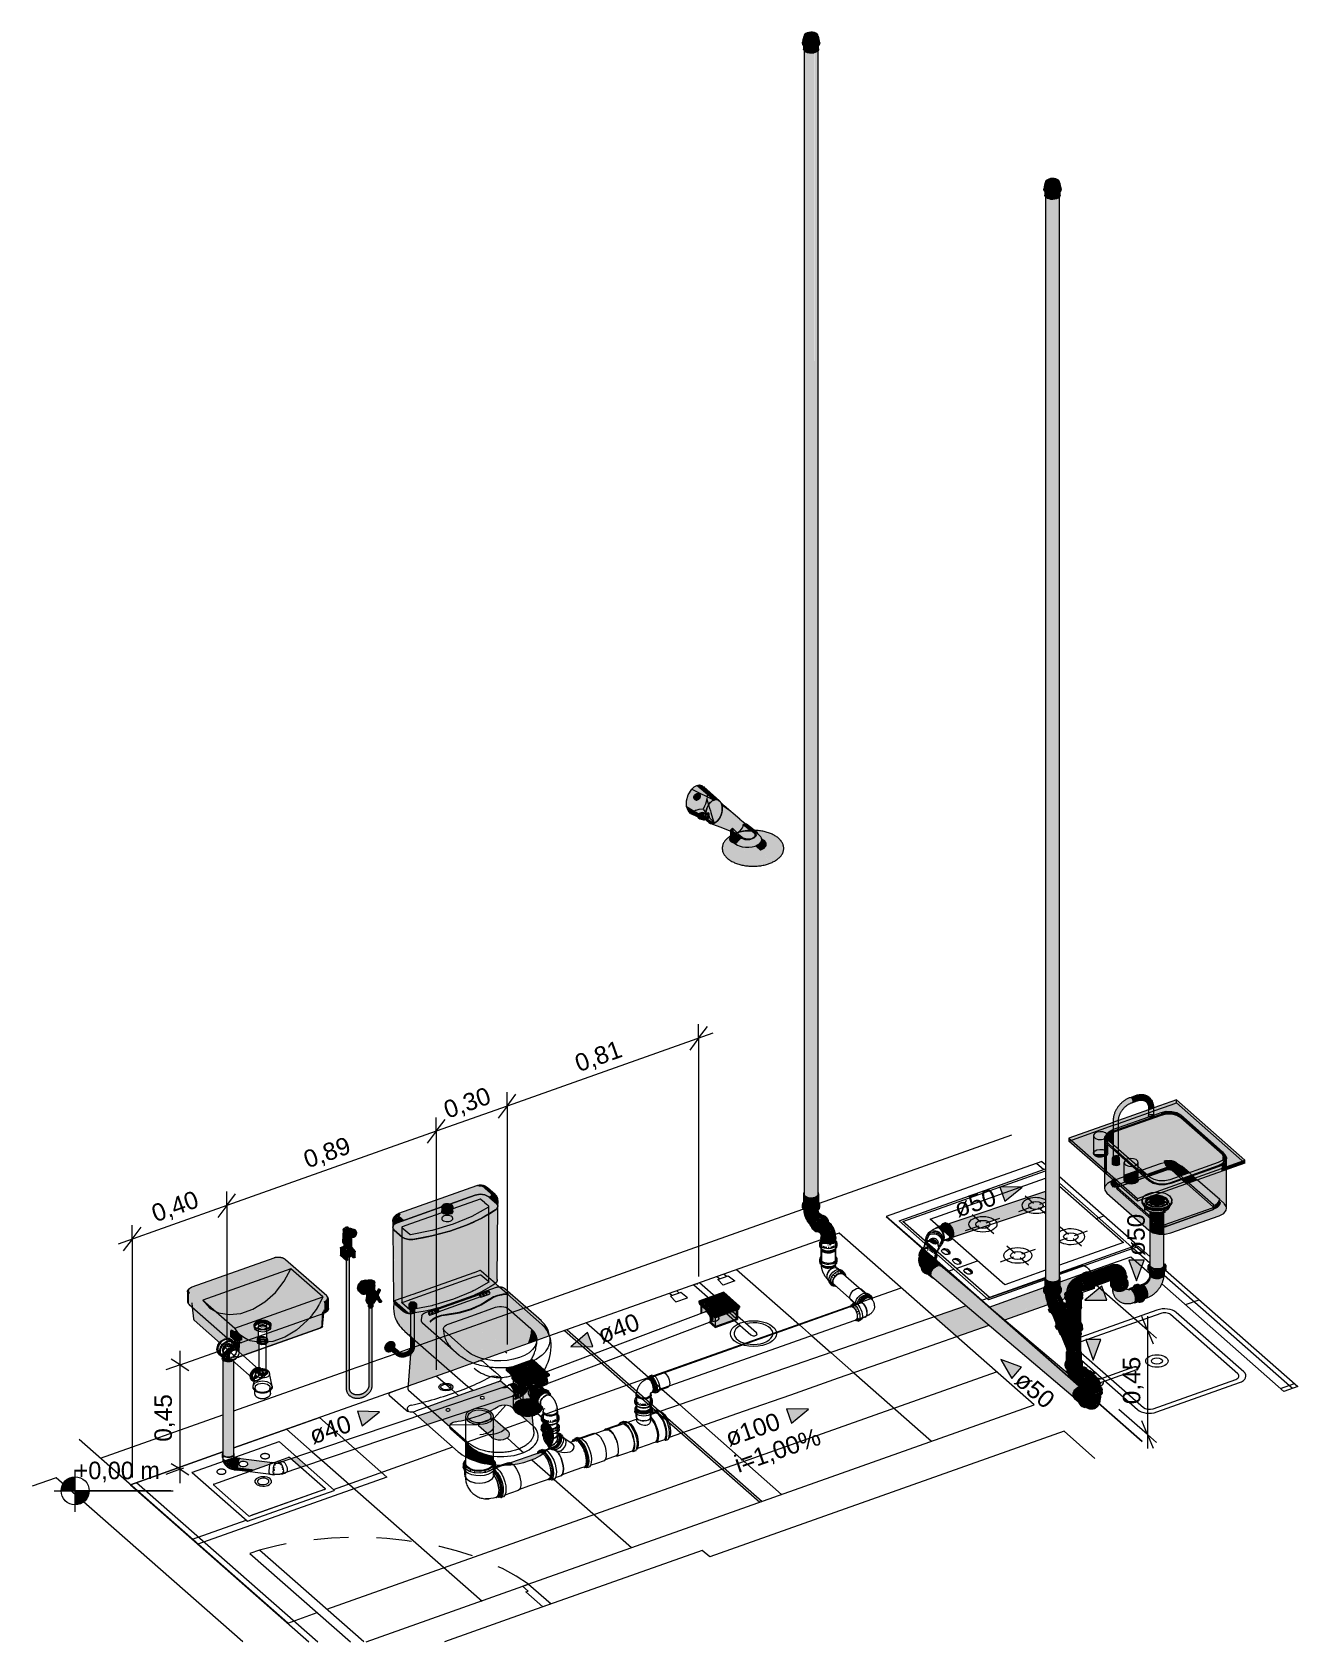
# Model space of a CAD drawing. Header units: metres. Extents: x 42.1 to 94.3, y -3.4 to 61.2.
# Drawn here: x 84.93 to 89.46, y 40.1 to 45.85 of the extents above; entities that cross this region are included whole.
import ezdxf

# ---------------------------------------------------------------- set-up
doc = ezdxf.new("R2010")
doc.units = ezdxf.units.M
doc.linetypes.add('IMPORT-DASHED _3_', pattern=[0.75, 0.5, -0.25])
doc.linetypes.add('IMPORT-HIDDEN2 _2_', pattern=[0.1875, 0.125, -0.0625])
for name, color, linetype, lineweight in [('A-ANNO-DIMS', 7, 'Continuous', 5), ('A-ANNO-DIMS-25', 7, 'Continuous', 5), ('A-DETL', 7, 'Continuous', 5), ('AL_WC-COZ-AS', 7, 'Continuous', 5), ('ARQ-ELEV6', 7, 'Continuous', 5), ('ARQ-PAR', 7, 'Continuous', 5), ('ARQ-PIS', 7, 'Continuous', 5), ('ARQ-POR', 7, 'Continuous', 5), ('ARQ-SAN', 7, 'Continuous', 5), ('G-ANNO-DIMS', 7, 'Continuous', 5), ('KIRYA - PISO', 7, 'Continuous', 5), ('P-PIPE', 7, 'Continuous', 5), ('P-PIPE-IDEN', 7, 'Continuous', 5), ('P-SANR-FIXT', 7, 'Continuous', 5)]:
    doc.layers.add(name, color=color, linetype=linetype, lineweight=lineweight)
doc.layers.add('ARQ_1100_BASE_TÉRREO_GARAGEM_dwg', color=7, linetype='Continuous', lineweight=5, true_color=0x767676)
doc.styles.add('Arial', font='arial.ttf', dxfattribs={"height": 0.0625})
doc.styles.add('Century Gothic_1', font='GOTHIC.TTF', dxfattribs={"height": 0.0625})
doc.dimstyles.new('Diagonal_-_2_5_mm_Arial_-_Preto', dxfattribs={"dimscale": 0.3048, "dimtxt": 0.063766, "dimasz": 0.246063, "dimexe": 0.19685, "dimexo": 0.123031, "dimgap": 0.04101, "dimtad": 1, "dimrnd": 0.01, "dimzin": 0, "dimdsep": 46, "dimtxsty": 'Arial', "dimblk1": 'OBLIQUE', "dimblk2": 'OBLIQUE', "dimsah": 1, "dimcen": 0.09, "dimdle": 0.19685, "dimazin": 0, "dimtfac": 1, "dimtdec": 4, "dimtix": 1, "dimtmove": 0, "dimatfit": 3, "dimfxl": 1, "dimtvp": 1, "dimtolj": 1, "dimtzin": 0, "dimarcsym": 2})
pattern_1 = [(19.535, (-3252.951, -1868.552), (-0.340422093, 0.299466857), []), (138.661, (-3252.951, -1868.552), (-0.53603888, -0.1901793), [])]

msp = doc.modelspace()

# ---------------------------------------------------------------- texts
at = {"layer": 'G-ANNO-DIMS', "insert": (85.0849, 40.7432), "char_height": 0.0625, "width": 0.385274, "attachment_point": 1, "line_spacing_factor": 0.984502, "style": 'Century Gothic_1'}
msp.add_mtext('+0,00 m', dxfattribs=at)
at = {"layer": 'P-PIPE-IDEN', "char_height": 0.0625, "attachment_point": 1, "style": 'Arial'}
for s, insert, width, rotation in [('ø50', (88.2214, 41.6748), 0.18038, 18.52841), ('ø50', (88.8465, 41.4785), 0.18038, 90), ('ø40', (86.9471, 41.2226), 0.18038, 20.7611), ('ø50', (88.4792, 41.0734), 0.18038, 319.67607), ('ø40', (85.9168, 40.8639), 0.18038, 18.62441), ('ø100', (87.4035, 40.8557), 0.238502, 19.03298), ('i=1,00%', (87.4359, 40.7619), 0.382806, 19.03298)]:
    msp.add_mtext(s, dxfattribs=dict(at, insert=insert, width=width, rotation=rotation))

# ---------------------------------------------------------------- blocks, each defined once
blk = doc.blocks.new('ARQ_1100_BASE_TÉRREO_GARAGEM_dwg_BACIA-4197727-3D_DT_01')
at = {"layer": 'ARQ-SAN', "color": 254, "true_color": 0xdad8d7}
for p, q in [((5.4404, 41.0912), (5.3881, 41.0727)), ((5.371, 41.0666), (5.2204, 41.0132)), ((5.3879, 41.0726), (5.3724, 41.0671)), ((5.5415, 41.0285), (5.4553, 40.9979)), ((5.5663, 41.0171), (5.5486, 41.0326)), ((5.6063, 40.9818), (5.5665, 41.0169)), ((5.4459, 40.9946), (5.291, 40.9396)), ((5.4356, 41.0091), (5.4368, 41.0096)), ((5.4501, 40.996), (5.446, 40.9946)), ((5.4553, 40.9979), (5.4504, 40.9961)), ((5.6103, 40.9783), (5.6063, 40.9818)), ((5.6187, 40.971), (5.6105, 40.9782)), ((5.6612, 40.9336), (5.6188, 40.9708)), ((5.2719, 40.9549), (5.2722, 40.955)), ((5.2723, 40.9551), (5.2728, 40.9552)), ((5.2907, 40.9395), (5.2903, 40.9394)), ((5.5269, 40.8969), (5.5691, 40.9446)), ((5.6649, 40.873), (5.5922, 40.9369)), ((5.4654, 40.8751), (5.3709, 40.874)), ((5.5181, 40.8302), (5.472, 40.8708)), ((5.4766, 40.8823), (5.5104, 40.8943)), ((5.5772, 40.8512), (5.5311, 40.8917))]:
    blk.add_line(p, q, dxfattribs=at)
at = {"layer": 'ARQ-SAN', "color": 254, "true_color": 0xeae8e7}
for p, q in [((5.442, 41.0918), (5.4404, 41.0912)), ((5.4477, 41.0938), (5.442, 41.0918)), ((5.4521, 41.0954), (5.448, 41.0939)), ((5.5113, 41.081), (5.5318, 41.063)), ((5.3724, 41.0671), (5.3712, 41.0667)), ((5.5321, 41.0628), (5.544, 41.0523)), ((5.5441, 41.0522), (5.5492, 41.0477)), ((5.437, 41.0097), (5.4375, 41.0099))]:
    blk.add_line(p, q, dxfattribs=at)
at = {"layer": 'ARQ-SAN', "color": 7, "true_color": 0xf0eeec}
for p, q in [((5.456, 41.0967), (5.4522, 41.0954)), ((5.47, 41.1017), (5.4561, 41.0968)), ((5.4907, 41.0992), (5.5113, 41.081))]:
    blk.add_line(p, q, dxfattribs=at)
at = {"layer": 'ARQ-SAN', "color": 253, "true_color": 0xaaaaaa}
for p, q in [((5.1531, 40.9793), (5.2115, 40.9279)), ((5.2201, 41.013), (5.1577, 40.9909)), ((5.399, 40.7787), (5.2363, 40.9217)), ((5.2897, 40.9391), (5.246, 40.9236)), ((5.7113, 40.8895), (5.6612, 40.9336)), ((5.4454, 40.7952), (5.3728, 40.859))]:
    blk.add_line(p, q, dxfattribs=at)
at = {"layer": 'ARQ-SAN', "color": 7, "true_color": 0xf0eeec}
for start_param, end_param in [(1.975239, 2.136604), (0.588898, 1.962334)]:
    blk.add_ellipse((5.4781, 41.0947), major_axis=(0.015, 0), ratio=0.558679, start_param=start_param, end_param=end_param, dxfattribs=at)
at = {"layer": 'ARQ-SAN', "color": 254, "true_color": 0xdad8d7}
for major_axis in [(0.025, 0), (0.018, 0)]:
    blk.add_ellipse((5.3552, 41.0099), major_axis=major_axis, ratio=0.558679, dxfattribs=at)
for centre, major_axis, start_param, end_param in [((4.8979, 41.4123), (0.9, 0), 5.355388, 5.463037), ((5.5288, 41.0344), (0.025, 0), 2.016281, 2.321573), ((5.5281, 41.0403), (0.025, 0), 5.278222, 6.236127), ((5.5288, 41.0344), (0.025, 0), 0.565878, 0.791274), ((5.5281, 41.0403), (0.025, 0), 6.248785, 6.58015), ((4.8979, 41.4123), (0.9, 0), 5.142342, 5.35255), ((5.485, 40.9714), (0.0075, 0), 2.136675, 5.278267), ((5.485, 40.9714), (-0.0075, 0), 3.061118, 5.278267), ((5.485, 40.9714), (0.0075, 0), 5.278267, 6.188465), ((5.3626, 40.9279), (0.0075, 0), 2.136675, 5.278267), ((5.3626, 40.9279), (0.0075, 0), 5.278267, 8.41986), ((5.2608, 41.093), (0.393, 0), 5.153593, 5.510838), ((5.5652, 40.9273), (0.032, 0), 1.923065, 2.369373), ((5.5652, 40.9273), (0.032, 0), 0.565878, 1.9185), ((5.3998, 40.8686), (0.032, 0), 3.04159, 3.058423), ((5.3998, 40.8686), (0.032, 0), 1.90398, 3.029548), ((5.2608, 41.093), (0.393, 0), 5.045508, 5.153341), ((5.4846, 40.8753), (0.015, 0), 2.901062, 3.707334), ((5.4846, 40.8753), (0.015, 0), 2.150606, 2.896923), ((5.5184, 40.8873), (0.015, 0), 1.089454, 2.136604), ((5.5062, 40.8771), (0.0663, 0), 4.81776, 5.738775), ((5.5184, 40.8873), (0.015, 0), 0.565878, 1.088236), ((5.5543, 40.8609), (0.01, 0), 5.73903, 6.849064), ((5.5476, 40.8407), (0.035, 0), 5.951466, 6.849064), ((5.5551, 40.8341), (0.13, 0), 0.527167, 0.565878), ((5.5121, 40.8459), (0.01, 0), 3.707471, 4.817505), ((5.5476, 40.8407), (0.035, 0), 3.707471, 5.951466)]:
    blk.add_ellipse(centre, major_axis=major_axis, ratio=0.558679, start_param=start_param, end_param=end_param, dxfattribs=at)
at = {"layer": 'ARQ-SAN', "color": 254, "true_color": 0xeae8e7}
for centre, start_param, end_param in [((5.5288, 41.0344), 1.885927, 2.013322), ((5.5288, 41.0344), 0.791274, 1.88265), ((5.5281, 41.0403), 0.310071, 0.556873)]:
    blk.add_ellipse(centre, major_axis=(0.025, 0), ratio=0.558679, start_param=start_param, end_param=end_param, dxfattribs=at)
at = {"layer": 'ARQ-SAN', "color": 253, "true_color": 0xaaaaaa}
for centre, major_axis, start_param, end_param in [((5.1657, 40.9838), (0.015, 0), 2.136812, 3.707334), ((5.2326, 40.9354), (0.025, 0), 3.707426, 5.278312), ((5.2418, 40.9326), (0.025, 0), 1.951802, 3.703402), ((4.8979, 41.4123), (0.9, 0), 5.093367, 5.140719), ((5.3998, 40.8686), (0.032, 0), 3.073288, 3.707471), ((5.5551, 40.8341), (0.185, 0), 3.707471, 6.849064), ((5.5551, 40.8341), (0.13, 0), 3.707471, 6.809078)]:
    blk.add_ellipse(centre, major_axis=major_axis, ratio=0.558679, start_param=start_param, end_param=end_param, dxfattribs=at)
blk = doc.blocks.new('ARQ_1100_BASE_TÉRREO_GARAGEM_dwg_CHUVEIRO-4197728-3D_DT_01')
at = {"layer": 'ARQ-SAN', "color": 253, "true_color": 0xaaaaaa}
for p, q in [((6.3326, 41.3962), (6.3234, 41.4043)), ((6.3579, 41.4052), (6.3487, 41.4132)), ((6.1638, 41.3363), (6.1546, 41.3444)), ((6.1891, 41.3453), (6.18, 41.3534))]:
    blk.add_line(p, q, dxfattribs=at)
for points in [[(6.4655, 41.2034, 0), (6.2618, 41.3826, 0), (6.2412, 41.3753, 0), (6.4449, 41.1961, 0)], [(6.388, 41.3894, 0), (6.3459, 41.3745, 0), (6.3268, 41.3942, 0), (6.3637, 41.4072, 0), (6.388, 41.3894, 0)], [(6.2187, 41.3293, 0), (6.1949, 41.3473, 0), (6.158, 41.3343, 0), (6.1766, 41.3144, 0), (6.2187, 41.3293, 0)]]:
    blk.add_polyline3d(points, dxfattribs=at)
blk.add_ellipse((6.454, 41.2008), major_axis=(0.0825, 0), ratio=0.558679, dxfattribs=at)
for centre, major_axis, start_param, end_param in [((6.454, 41.2008), (0.0693, 0), 2.313182, 8.243182), ((6.4552, 41.1998), (0.0122, 0), 3.707385, 6.848978)]:
    blk.add_ellipse(centre, major_axis=major_axis, ratio=0.558679, start_param=start_param, end_param=end_param, dxfattribs=at)
blk = doc.blocks.new('ARQ_1100_BASE_TÉRREO_GARAGEM_dwg_TORNEIRA DUNA 1198 C64-4197729-3D_DT_01')
at = {"layer": 'ARQ-SAN', "color": 253, "true_color": 0xaaaaaa}
blk.add_line((7.6671, 41.0599), (7.6763, 41.0632), dxfattribs=at)
for points in [[(7.8264, 41.0796, 0), (7.8256, 41.0801, 0), (7.8246, 41.0806, 0), (7.8242, 41.0807, 0), (7.8236, 41.081, 0), (7.8224, 41.0813, 0), (7.8214, 41.0815, 0), (7.8212, 41.0816, 0), (7.8199, 41.0817, 0), (7.8185, 41.0818, 0), (7.8183, 41.0818, 0), (7.8172, 41.0818, 0), (7.8158, 41.0817, 0), (7.815, 41.0815, 0), (7.8145, 41.0814, 0), (7.8132, 41.0811, 0), (7.8116, 41.0805, 0), (7.6927, 41.0383, 0), (7.6927, 41.0383, 0), (7.6872, 41.0364, 0)], [(7.8245, 41.0715, 0), (7.8255, 41.0719, 0), (7.8263, 41.0725, 0), (7.8267, 41.0727, 0), (7.8271, 41.0731, 0), (7.8277, 41.0737, 0), (7.8281, 41.0743, 0), (7.8281, 41.0744, 0), (7.8284, 41.0751, 0), (7.8285, 41.0759, 0), (7.8286, 41.076, 0), (7.8285, 41.0767, 0), (7.8283, 41.0774, 0), (7.828, 41.0779, 0), (7.8278, 41.0782, 0), (7.8272, 41.0789, 0), (7.8264, 41.0796, 0), (7.8253, 41.0791, 0), (7.8258, 41.0787, 0)], [(7.6649, 41.0628, 0), (7.6734, 41.0658, 0), (7.6792, 41.0606, 0), (7.6688, 41.0569, 0)], [(7.6958, 41.0258, 0), (7.6936, 41.025, 0), (7.6921, 41.0245, 0)], [(7.8226, 41.0708, 0), (7.8234, 41.0711, 0), (7.8245, 41.0715, 0), (7.8226, 41.0708, 0), (7.7038, 41.0286, 0), (7.6958, 41.0258, 0), (7.6957, 41.0253, 0), (7.6954, 41.0243, 0), (7.6953, 41.024, 0), (7.6946, 41.0228, 0), (7.6943, 41.0225, 0), (7.6936, 41.0217, 0), (7.6926, 41.0208, 0), (7.6925, 41.0207, 0)], [(7.6925, 41.0229, 0), (7.693, 41.0237, 0), (7.6934, 41.0245, 0), (7.6935, 41.0248, 0), (7.6936, 41.025, 0)]]:
    blk.add_polyline3d(points, dxfattribs=at)
for major_axis, start_param, end_param in [((0.0267, 0), 0.962334, 1.363503), ((0.0267, 0), 4.977084, 6.452456), ((0.0164, 0), 5.85704, 6.17017), ((0.0165, 0), 5.855724, 6.170813)]:
    blk.add_ellipse((7.6784, 41.0264), major_axis=major_axis, ratio=0.558679, start_param=start_param, end_param=end_param, dxfattribs=at)
for points in [[(7.8253, 41.0791), (7.8233, 41.0806), (7.8205, 41.0815), (7.8174, 41.0818), (7.8142, 41.0815), (7.8116, 41.0805)], [(7.8258, 41.0787), (7.8275, 41.0772), (7.8281, 41.0754), (7.8275, 41.0737), (7.8259, 41.0721), (7.8234, 41.0711)]]:
    blk.add_open_spline(points, degree=5, dxfattribs=at)
blk = doc.blocks.new('ARQ_1100_BASE_TÉRREO_GARAGEM_dwg_TORNEIRA DUNA 1198 C64-V65-3D_DT_01')
at = {"layer": 'ARQ-SAN', "color": 253, "true_color": 0xaaaaaa}
blk.add_line((7.6671, 41.0599), (7.6763, 41.0632), dxfattribs=at)
for points in [[(7.8264, 41.0796, 0), (7.8256, 41.0801, 0), (7.8246, 41.0806, 0), (7.8242, 41.0807, 0), (7.8236, 41.081, 0), (7.8224, 41.0813, 0), (7.8214, 41.0815, 0), (7.8212, 41.0816, 0), (7.8199, 41.0817, 0), (7.8185, 41.0818, 0), (7.8183, 41.0818, 0), (7.8172, 41.0818, 0), (7.8158, 41.0817, 0), (7.815, 41.0815, 0), (7.8145, 41.0814, 0), (7.8132, 41.0811, 0), (7.8116, 41.0805, 0), (7.6927, 41.0383, 0), (7.6927, 41.0383, 0), (7.6872, 41.0364, 0)], [(7.8245, 41.0715, 0), (7.8255, 41.0719, 0), (7.8263, 41.0725, 0), (7.8267, 41.0727, 0), (7.8271, 41.0731, 0), (7.8277, 41.0737, 0), (7.8281, 41.0743, 0), (7.8281, 41.0744, 0), (7.8284, 41.0751, 0), (7.8286, 41.0759, 0), (7.8286, 41.076, 0), (7.8285, 41.0767, 0), (7.8283, 41.0774, 0), (7.828, 41.0779, 0), (7.8278, 41.0782, 0), (7.8272, 41.0789, 0), (7.8264, 41.0796, 0), (7.8253, 41.0791, 0), (7.8258, 41.0787, 0)], [(7.6649, 41.0628, 0), (7.6734, 41.0658, 0), (7.6792, 41.0606, 0), (7.6688, 41.0569, 0)], [(7.6958, 41.0258, 0), (7.6936, 41.025, 0), (7.6921, 41.0245, 0)], [(7.8226, 41.0708, 0), (7.8234, 41.0711, 0), (7.8245, 41.0715, 0), (7.8226, 41.0708, 0), (7.7038, 41.0286, 0), (7.6958, 41.0258, 0), (7.6957, 41.0253, 0), (7.6954, 41.0243, 0), (7.6953, 41.024, 0), (7.6946, 41.0228, 0), (7.6943, 41.0225, 0), (7.6936, 41.0217, 0), (7.6926, 41.0208, 0), (7.6925, 41.0207, 0)], [(7.6925, 41.0229, 0), (7.693, 41.0237, 0), (7.6934, 41.0245, 0), (7.6935, 41.0248, 0), (7.6936, 41.025, 0)]]:
    blk.add_polyline3d(points, dxfattribs=at)
for major_axis, start_param, end_param in [((0.0267, 0), 0.962334, 1.363573), ((0.0267, 0), 4.977055, 6.452456), ((0.0164, 0), 5.856848, 6.17017), ((0.0165, 0), 5.855531, 6.170813)]:
    blk.add_ellipse((7.6784, 41.0264), major_axis=major_axis, ratio=0.558679, start_param=start_param, end_param=end_param, dxfattribs=at)
for points in [[(7.8253, 41.0791), (7.8233, 41.0806), (7.8205, 41.0815), (7.8174, 41.0818), (7.8142, 41.0815), (7.8116, 41.0805)], [(7.8258, 41.0787), (7.8275, 41.0772), (7.8281, 41.0754), (7.8275, 41.0737), (7.8259, 41.0721), (7.8234, 41.0711)]]:
    blk.add_open_spline(points, degree=5, dxfattribs=at)
blk = doc.blocks.new('ARQ_1100_BASE_TÉRREO_GARAGEM_dwg_fog_3p-4197732-3D_DT_01')
at = {"layer": 'AL_WC-COZ-AS', "color": 253, "true_color": 0xaaaaaa}
for p, q in [((7.447, 41.6525), (7.4009, 41.6362)), ((7.4551, 41.666), (7.4251, 41.6924)), ((7.4978, 41.6285), (7.4723, 41.6509)), ((7.4773, 41.6633), (7.4978, 41.6706)), ((7.2655, 41.5987), (7.2355, 41.6251)), ((7.3328, 41.612), (7.2848, 41.595)), ((7.0926, 41.5408), (7.0874, 41.539)), ((7.2122, 41.5692), (7.2602, 41.5862)), ((7.3127, 41.5572), (7.2827, 41.5836)), ((7.5746, 41.5422), (7.5478, 41.5327)), ((7.5796, 41.5546), (7.5496, 41.581)), ((7.6268, 41.5131), (7.5968, 41.5395)), ((7.6017, 41.5518), (7.6479, 41.5682)), ((7.1121, 41.5232), (7.1067, 41.5213)), ((7.1344, 41.5033), (7.1292, 41.5015)), ((7.154, 41.4857), (7.1485, 41.4838)), ((7.3899, 41.4873), (7.3599, 41.5137)), ((7.4604, 41.5017), (7.4125, 41.4847)), ((7.8252, 41.5169), (7.5478, 41.4185)), ((7.8306, 41.5122), (7.5478, 41.4118)), ((7.1742, 41.4683), (7.169, 41.4665)), ((7.1938, 41.4507), (7.1883, 41.4488)), ((7.2144, 41.4329), (7.2092, 41.4311)), ((7.3367, 41.4578), (7.3846, 41.4748)), ((7.4978, 41.4272), (7.3521, 41.3755)), ((7.4371, 41.4458), (7.4071, 41.4722)), ((7.234, 41.4154), (7.2285, 41.4134)), ((7.4956, 41.3933), (7.2945, 41.322)), ((7.4959, 41.4001), (7.2976, 41.3297))]:
    blk.add_line(p, q, dxfattribs=at)
for points in [[(7.2945, 41.322, 0), (6.9745, 41.6035, 0), (7.4978, 41.7892, 0)], [(7.2976, 41.3297, 0), (6.9883, 41.6018, 0), (7.4978, 41.7826, 0)], [(7.3521, 41.3755, 0), (7.0857, 41.6099, 0), (7.4978, 41.7561, 0)], [(7.5478, 41.7276, 0), (7.7767, 41.5262, 0), (7.5478, 41.4449, 0)]]:
    blk.add_polyline3d(points, dxfattribs=at)
for centre, major_axis, ratio, start_param, end_param in [((7.4636, 41.6588), (0.0501, 0), 0.558679, 2.1366, 5.482858), ((7.4636, 41.6588), (0.0501, 0), 0.558679, 0.800433, 2.1366), ((7.1023, 41.532), (-0.0123, 0.0068), 0.518843, 2.695525, 5.875477), ((7.5881, 41.5473), (0.0501, 0), 0.558679, 3.765817, 8.419785), ((7.5881, 41.5473), (0.0501, 0), 0.558679, 2.1366, 2.509467), ((7.1442, 41.4945), (-0.0123, 0.0068), 0.518843, 2.744324, 5.875477), ((7.1442, 41.4945), (-0.0123, 0.0068), 0.518843, 2.695525, 2.744324), ((7.1839, 41.4595), (-0.0123, 0.0068), 0.518843, 2.695525, 5.875477), ((7.2242, 41.4241), (-0.0123, 0.0068), 0.518843, 2.695525, 5.875477)]:
    blk.add_ellipse(centre, major_axis=major_axis, ratio=ratio, start_param=start_param, end_param=end_param, dxfattribs=at)
for centre, major_axis, ratio in [((7.4637, 41.6585), (0.0259, 0), 0.558679), ((7.2742, 41.5916), (0.0501, 0), 0.558679), ((7.2741, 41.5912), (0.0259, 0), 0.558679), ((7.0971, 41.5302), (-0.0123, 0.0068), 0.518843), ((7.5882, 41.547), (0.0259, 0), 0.558679), ((7.139, 41.4927), (-0.0123, 0.0068), 0.518843), ((7.3986, 41.4801), (0.0501, 0), 0.558679), ((7.3985, 41.4797), (0.0259, 0), 0.558679), ((7.1788, 41.4577), (-0.0123, 0.0068), 0.518843), ((7.219, 41.4223), (-0.0123, 0.0068), 0.518843)]:
    blk.add_ellipse(centre, major_axis=major_axis, ratio=ratio, dxfattribs=at)
blk = doc.blocks.new('ARQ_1100_BASE_TÉRREO_GARAGEM_dwg-4178582-3D_DT_01')
at = {"layer": 'KIRYA - PISO', "true_color": 0xaaaaaa}
h = blk.add_hatch(dxfattribs=at)
h.set_pattern_fill('FP_7', color=253, style=0, pattern_type=2)
h.set_pattern_definition(pattern_1)
h.paths.add_polyline_path([(8.3499, 40.9944), (8.3993, 41.0119), (7.9269, 41.4275), (7.9243, 41.4236), (7.9228, 41.4223), (7.9227, 41.4116), (7.9206, 41.4076), (7.9196, 41.3978), (7.9181, 41.3919), (7.9152, 41.3827), (7.9133, 41.3785), (8.33, 41.0119)])
h.paths.add_polyline_path([(7.2694, 41.3196), (7.2894, 41.3265), (7.109, 41.4852), (7.1102, 41.4792), (7.108, 41.4695), (7.1064, 41.466), (7.1089, 41.4636), (7.1119, 41.4582), (7.2672, 41.3216)])
h.paths.add_polyline_path([(7.2976, 41.3297), (7.4959, 41.4001), (7.4962, 41.4023), (7.4978, 41.4047), (7.4978, 41.4272), (7.3521, 41.3755), (7.1639, 41.5411), (7.1616, 41.5372), (7.154, 41.5341), (7.1485, 41.5323), (7.1437, 41.5336), (7.1414, 41.5352), (7.1326, 41.5319), (7.1311, 41.5262), (7.1288, 41.5213), (7.1264, 41.5173), (7.122, 41.513), (7.1204, 41.5122), (7.1147, 41.499), (7.1133, 41.4963), (7.1109, 41.494), (7.2965, 41.3307)])
h.paths.add_polyline_path([(7.2248, 41.413), (7.2216, 41.4135), (7.2178, 41.4148), (7.2132, 41.4173), (7.2094, 41.4205), (7.208, 41.4222), (7.207, 41.424), (7.2064, 41.4257), (7.2064, 41.4281), (7.2065, 41.4286), (7.2072, 41.4298), (7.2087, 41.4309), (7.2106, 41.4314), (7.2116, 41.4316), (7.2154, 41.4313), (7.2179, 41.4306), (7.2285, 41.4134), (7.2268, 41.4131)])
h.paths.add_polyline_path([(7.8692, 41.4173), (7.8689, 41.4223), (7.8652, 41.4271), (7.864, 41.4311), (7.8645, 41.4429), (7.8676, 41.4484), (7.8707, 41.4509), (7.871, 41.4513), (7.871, 41.4767), (7.8306, 41.5122), (7.6364, 41.4433), (7.6395, 41.4423), (7.6455, 41.438), (7.6524, 41.4304), (7.6571, 41.4237), (7.803, 41.4755), (7.8691, 41.4174)])
h.paths.add_polyline_path([(7.5478, 41.4185), (7.8252, 41.5169), (7.5478, 41.761), (7.5478, 41.7276), (7.7767, 41.5262), (7.5478, 41.4449), (7.5478, 41.4298)])
h.paths.add_polyline_path([(7.2143, 41.4329), (7.216, 41.4335), (7.2156, 41.4332)])
h.paths.add_polyline_path([(7.1846, 41.4484), (7.1814, 41.4489), (7.1776, 41.4502), (7.173, 41.4527), (7.1692, 41.4559), (7.1678, 41.4576), (7.1668, 41.4594), (7.1661, 41.4618), (7.1661, 41.4635), (7.1662, 41.464), (7.1669, 41.4652), (7.1681, 41.4661), (7.1696, 41.4667), (7.1728, 41.4669), (7.1751, 41.4667), (7.1776, 41.466), (7.1883, 41.4488), (7.1865, 41.4484)])
h.paths.add_polyline_path([(7.19, 41.4497), (7.1912, 41.4513), (7.1915, 41.4527), (7.1913, 41.4542), (7.1911, 41.4552), (7.1902, 41.4569), (7.1886, 41.4591), (7.1873, 41.4604), (7.1831, 41.4636), (7.1805, 41.4649), (7.1775, 41.4662), (7.1757, 41.4687), (7.1758, 41.4689), (7.1798, 41.4686), (7.1845, 41.4673), (7.1891, 41.4649), (7.193, 41.4618), (7.1956, 41.4584), (7.1966, 41.4557), (7.1967, 41.4551), (7.1964, 41.4532), (7.1956, 41.452), (7.1945, 41.4511), (7.193, 41.4505), (7.1902, 41.4497)])
h.paths.add_polyline_path([(7.4251, 41.4564), (7.4352, 41.461), (7.4428, 41.4669), (7.4474, 41.4738), (7.4487, 41.481), (7.4466, 41.4882), (7.4412, 41.4949), (7.4204, 41.4875), (7.4232, 41.4841), (7.4244, 41.4804), (7.4238, 41.4766), (7.4215, 41.4731), (7.4176, 41.47), (7.4124, 41.4676), (7.4215, 41.4596)])
h.paths.add_polyline_path([(7.1448, 41.4834), (7.1405, 41.4842), (7.1378, 41.4852), (7.1332, 41.4877), (7.1294, 41.4909), (7.128, 41.4926), (7.127, 41.4944), (7.1264, 41.496), (7.1264, 41.4985), (7.1265, 41.4991), (7.1275, 41.5005), (7.1287, 41.5012), (7.1298, 41.5017), (7.1316, 41.502), (7.1351, 41.5017), (7.1378, 41.501), (7.1485, 41.4838), (7.1466, 41.4834)])
h.paths.add_polyline_path([(7.1502, 41.4847), (7.1514, 41.4863), (7.1517, 41.4877), (7.1515, 41.4892), (7.1513, 41.4902), (7.1505, 41.4919), (7.1488, 41.4941), (7.1459, 41.4968), (7.1433, 41.4986), (7.1407, 41.4999), (7.1377, 41.5012), (7.1359, 41.5037), (7.136, 41.5039), (7.14, 41.5036), (7.1447, 41.5023), (7.1493, 41.4999), (7.1532, 41.4968), (7.1558, 41.4934), (7.1568, 41.4907), (7.1569, 41.4901), (7.1566, 41.4882), (7.1558, 41.487), (7.1547, 41.4861), (7.1532, 41.4855), (7.1505, 41.4847)])
h.paths.add_polyline_path([(7.0585, 41.5052), (7.062, 41.5073), (7.0641, 41.5124), (7.0639, 41.5143), (7.0649, 41.5201), (7.066, 41.523), (6.9745, 41.6035), (7.4978, 41.7892), (7.4978, 41.8049), (7.4847, 41.8165), (6.9288, 41.6193), (7.0581, 41.5055)])
h.paths.add_polyline_path([(7.6147, 41.5236), (7.6248, 41.5283), (7.6323, 41.5342), (7.6369, 41.541), (7.6381, 41.5483), (7.636, 41.5555), (7.6306, 41.5621), (7.61, 41.5548), (7.6128, 41.5513), (7.614, 41.5476), (7.6134, 41.5439), (7.6111, 41.5403), (7.6072, 41.5372), (7.602, 41.5348), (7.6119, 41.5262)])
h.paths.add_polyline_path([(7.0692, 41.5306), (7.0701, 41.5328), (7.0693, 41.5389), (7.0709, 41.5466), (7.0737, 41.5534), (7.0794, 41.5606), (7.0887, 41.5662), (7.096, 41.5725), (7.1029, 41.5763), (7.109, 41.5788), (7.11, 41.5807), (7.116, 41.5833), (7.0857, 41.6099), (7.4978, 41.7561), (7.4978, 41.7826), (6.9883, 41.6018), (7.0691, 41.5307)])
h.paths.add_polyline_path([(7.3006, 41.5678), (7.3107, 41.5724), (7.3183, 41.5784), (7.3229, 41.5852), (7.3242, 41.5925), (7.3226, 41.5978), (7.2997, 41.5901), (7.2993, 41.588), (7.297, 41.5845), (7.2931, 41.5814), (7.2879, 41.579), (7.2997, 41.5687)])
h.paths.add_polyline_path([(7.4903, 41.6351), (7.4978, 41.6386), (7.4978, 41.6565), (7.4874, 41.653), (7.4866, 41.6518), (7.4827, 41.6487), (7.4776, 41.6463), (7.4866, 41.6383)])
h = blk.add_hatch(dxfattribs=at)
h.set_pattern_fill('FP_7', color=253, style=0, pattern_type=2)
h.set_pattern_definition(pattern_1)
h.paths.add_polyline_path([(7.2965, 41.2958), (7.4918, 41.3652), (7.4946, 41.3695), (7.4956, 41.3703), (7.4956, 41.3933), (7.2945, 41.322), (7.2894, 41.3265), (7.2694, 41.3196), (7.2945, 41.2976)])
h.paths.add_polyline_path([(7.55, 41.3857), (7.6305, 41.4145), (7.6322, 41.4164), (7.6418, 41.42), (7.6469, 41.4201), (7.6571, 41.4237), (7.6515, 41.4318), (7.6447, 41.4386), (7.6395, 41.4423), (7.6364, 41.4433), (7.5478, 41.4118), (7.548, 41.4044), (7.5489, 41.4031), (7.55, 41.3991), (7.55, 41.3865)])
h.paths.add_polyline_path([(7.1106, 41.4942), (7.1141, 41.5033), (7.1148, 41.5082), (7.1137, 41.514), (7.1112, 41.5192), (7.107, 41.5241), (7.1037, 41.5264), (7.1067, 41.5213), (7.1035, 41.5209), (7.1026, 41.5209), (7.0994, 41.5215), (7.096, 41.5226), (7.0913, 41.5252), (7.0876, 41.5284), (7.0862, 41.5301), (7.0849, 41.5319), (7.0832, 41.5316), (7.0775, 41.53), (7.0729, 41.5274), (7.1101, 41.4947)])
h.paths.add_polyline_path([(7.062, 41.5073), (7.0637, 41.5081), (7.0739, 41.51), (7.0816, 41.5093), (7.068, 41.5213), (7.066, 41.5171), (7.0622, 41.5078)])
h.paths.add_polyline_path([(7.2997, 41.5901), (7.3226, 41.5978), (7.322, 41.5998), (7.3167, 41.6063), (7.2959, 41.5989), (7.2988, 41.5953), (7.2999, 41.5915), (7.2997, 41.5905)])
h.paths.add_polyline_path([(7.4874, 41.653), (7.4978, 41.6567), (7.4978, 41.6706), (7.4855, 41.6662), (7.4884, 41.6628), (7.4895, 41.6591), (7.4889, 41.6553), (7.488, 41.6538)])
h = blk.add_hatch(dxfattribs=at)
h.set_pattern_fill('FP_7', color=253, style=0, pattern_type=2)
h.set_pattern_definition(pattern_1)
h.paths.add_polyline_path([(4.9071, 40.0994), (5.0138, 40.0994), (4.6548, 40.4152), (4.6885, 40.4272), (5.0612, 40.0994), (5.0865, 40.0994), (5.6295, 40.2977), (5.6486, 40.2809), (5.66, 40.2969), (5.6504, 40.3054), (7.4569, 40.9463), (7.1804, 41.1895), (6.7067, 41.0234), (6.2365, 40.859), (6.1537, 40.8301), (6.1519, 40.827), (6.1508, 40.8267), (6.1489, 40.8219), (6.1395, 40.8187), (6.1363, 40.8216), (6.1083, 40.8118), (6.105, 40.8132), (6.0382, 40.79), (6.036, 40.7866), (6.0354, 40.7864), (6.0334, 40.782), (6.0239, 40.7787), (6.0209, 40.7813), (5.9651, 40.7619), (5.9629, 40.7638), (5.9237, 40.7502), (5.9211, 40.7464), (5.8711, 40.729), (5.868, 40.7242), (5.8588, 40.721), (5.8544, 40.7232), (5.8502, 40.7217), (5.848, 40.7237), (5.77, 40.6967), (5.7669, 40.6928), (5.7461, 40.6856), (5.7425, 40.68), (5.7332, 40.6767), (5.7284, 40.6794), (5.7233, 40.6777), (5.721, 40.6797), (5.721, 40.6799), (5.6182, 40.6441), (5.6138, 40.6398), (5.5656, 40.6232), (5.561, 40.6174), (5.5517, 40.6142), (5.5473, 40.6168), (5.5426, 40.6154), (5.5402, 40.6174), (5.5308, 40.6144), (5.5245, 40.6126), (5.5141, 40.6108), (5.5062, 40.6102), (5.4924, 40.611), (5.4866, 40.612), (5.4781, 40.6143), (5.4722, 40.6164), (5.4624, 40.6215), (5.4522, 40.6285), (5.4452, 40.6356), (5.4347, 40.6506), (5.4321, 40.6556), (5.4271, 40.6694), (5.4251, 40.6812), (5.4245, 40.6878), (5.423, 40.6899), (5.4222, 40.7001), (5.4218, 40.7126), (5.4199, 40.7148), (5.4173, 40.7231), (5.418, 40.7382), (5.4239, 40.7484), (5.4246, 40.749), (5.4246, 40.761), (5.4122, 40.7685), (5.399, 40.7787), (5.2889, 40.8755), (4.8561, 40.7297), (4.9565, 40.6411), (4.9563, 40.6406), (4.9557, 40.6403), (4.6455, 40.5304), (4.6443, 40.5309), (4.4476, 40.7041), (4.4478, 40.7045), (4.4484, 40.7049), (4.5594, 40.7443), (4.5586, 40.7472), (4.5578, 40.7512), (4.5572, 40.7548), (4.5562, 40.7565), (4.5561, 40.77), (4.5566, 40.7731), (4.5574, 40.7743), (4.5574, 40.7779), (4.2275, 40.6609), (4.8657, 40.0994)])
h.paths.add_polyline_path([(4.6522, 40.5479), (4.9255, 40.6448), (4.8365, 40.7231), (4.786, 40.7061), (4.7845, 40.7042), (4.7694, 40.6991), (4.7674, 40.6997), (4.7587, 40.6977), (4.7556, 40.6973), (4.7517, 40.6971), (4.7424, 40.6975), (4.7405, 40.6965), (4.7253, 40.6987), (4.7248, 40.6993), (4.7246, 40.6999), (4.6539, 40.7087), (4.5222, 40.662), (4.6506, 40.5493)])
h.paths.add_polyline_path([(4.7033, 40.6558), (4.6955, 40.6562), (4.6881, 40.6577), (4.6817, 40.6602), (4.6767, 40.6636), (4.6734, 40.6675), (4.672, 40.6719), (4.6727, 40.6762), (4.6754, 40.6803), (4.6799, 40.6839), (4.6859, 40.6867), (4.6931, 40.6886), (4.7008, 40.6893), (4.7104, 40.6886), (4.716, 40.6874), (4.7224, 40.6849), (4.7274, 40.6816), (4.7307, 40.6776), (4.7321, 40.6733), (4.7314, 40.6689), (4.7287, 40.6648), (4.7242, 40.6612), (4.7182, 40.6584), (4.711, 40.6566)])
h.paths.add_polyline_path([(4.7029, 40.6611), (4.7082, 40.6616), (4.7131, 40.6629), (4.7182, 40.6656), (4.7203, 40.6673), (4.7221, 40.6701), (4.7226, 40.6731), (4.7217, 40.676), (4.7194, 40.6787), (4.716, 40.681), (4.7116, 40.6828), (4.7065, 40.6838), (4.7004, 40.684), (4.6959, 40.6835), (4.691, 40.6823), (4.6859, 40.6796), (4.6838, 40.6779), (4.682, 40.6751), (4.6815, 40.6721), (4.6824, 40.6691), (4.6847, 40.6664), (4.6881, 40.6641), (4.6925, 40.6624), (4.6976, 40.6614), (4.7004, 40.6612)])
h.paths.add_polyline_path([(4.5536, 40.6984), (4.5578, 40.6988), (4.5616, 40.6998), (4.5649, 40.7013), (4.5673, 40.7032), (4.5687, 40.7055), (4.5691, 40.7078), (4.5684, 40.7101), (4.5666, 40.7123), (4.5639, 40.7141), (4.5605, 40.7154), (4.5565, 40.7162), (4.5523, 40.7165), (4.5481, 40.7161), (4.5443, 40.7151), (4.5411, 40.7135), (4.5386, 40.7116), (4.5372, 40.7094), (4.5368, 40.707), (4.5375, 40.7047), (4.5393, 40.7026), (4.542, 40.7008), (4.5455, 40.6994), (4.5494, 40.6986)])
h.paths.add_polyline_path([(5.5315, 40.7234), (5.5533, 40.7309), (5.5442, 40.731), (5.5313, 40.7318), (5.5318, 40.7254), (5.5316, 40.7241)])
h.paths.add_polyline_path([(4.751, 40.7371), (4.7548, 40.7379), (4.7556, 40.7387), (4.7601, 40.7406), (4.7712, 40.7442), (4.7737, 40.7438), (4.8021, 40.7534), (4.7957, 40.759), (4.741, 40.7393), (4.7457, 40.7385), (4.7473, 40.7373), (4.751, 40.7371)])
h.paths.add_polyline_path([(4.7096, 40.7538), (4.7142, 40.7543), (4.7178, 40.7552), (4.7209, 40.7567), (4.7236, 40.759), (4.7247, 40.7608), (4.7251, 40.7632), (4.7244, 40.7655), (4.7226, 40.7676), (4.7199, 40.7694), (4.7164, 40.7708), (4.7125, 40.7716), (4.7083, 40.7718), (4.7041, 40.7714), (4.7003, 40.7704), (4.697, 40.7689), (4.6946, 40.767), (4.6932, 40.7647), (4.6928, 40.7624), (4.6935, 40.7601), (4.6953, 40.7579), (4.698, 40.7561), (4.7015, 40.7548), (4.7054, 40.754), (4.7086, 40.7538)])
h.paths.add_polyline_path([(4.5984, 40.7581), (4.7587, 40.8147), (4.7599, 40.8143), (4.8216, 40.76), (5.2544, 40.9058), (5.2365, 40.9216), (5.2414, 40.9224), (5.246, 40.9236), (5.2897, 40.9391), (5.2202, 41.0006), (5.2193, 41.0028), (5.2199, 41.013), (4.5973, 40.7921), (4.5973, 40.7745), (4.5977, 40.7738), (4.5986, 40.771), (4.5985, 40.7596)])
h.paths.add_polyline_path([(5.5606, 40.7615), (5.5775, 40.7626), (5.5942, 40.7648), (5.6099, 40.7682), (5.6248, 40.7728), (5.6385, 40.7784), (5.6509, 40.785), (5.6615, 40.7924), (5.6704, 40.8005), (5.6772, 40.8092), (5.682, 40.8183), (5.6846, 40.8277), (5.6849, 40.8376), (5.6832, 40.8466), (5.6792, 40.8558), (5.6731, 40.8646), (5.6671, 40.8708), (5.6687, 40.8512), (5.6687, 40.8423), (5.6676, 40.8372), (5.6657, 40.8311), (5.6634, 40.8258), (5.6584, 40.8183), (5.6529, 40.8122), (5.6443, 40.8046), (5.6312, 40.796), (5.6158, 40.7887), (5.6008, 40.7836), (5.5839, 40.7794), (5.5652, 40.7769), (5.5436, 40.7758), (5.5259, 40.7765), (5.5246, 40.7766), (5.5246, 40.7636), (5.5268, 40.7632), (5.5463, 40.7617), (5.5573, 40.7616)])
h.paths.add_polyline_path([(5.7203, 40.788), (5.7275, 40.7904), (5.7242, 40.7924), (5.7204, 40.7881)])
h.paths.add_polyline_path([(5.7981, 40.8119), (5.8059, 40.8149), (5.8079, 40.817), (5.8104, 40.8217), (5.8169, 40.8263), (5.8256, 40.8289), (5.8306, 40.8298), (5.8368, 40.8283), (5.8813, 40.8436), (5.8864, 40.8449), (5.8907, 40.8438), (5.9197, 40.8538), (5.9199, 40.8542), (5.9248, 40.8589), (5.9729, 40.8756), (5.9741, 40.878), (5.979, 40.8823), (5.991, 40.8865), (5.9996, 40.8858), (6.0019, 40.8843), (6.0057, 40.8836), (6.0364, 40.8942), (6.0364, 40.8991), (6.035, 40.901), (6.0345, 40.9095), (6.0344, 40.9144), (6.0311, 40.9183), (6.0297, 40.9229), (6.0302, 40.9347), (6.0332, 40.9401), (6.0362, 40.9426), (6.0364, 40.9433), (6.035, 40.9445), (6.0344, 40.9449), (6.0302, 40.9506), (6.0295, 40.9621), (6.0302, 40.9666), (6.0331, 40.971), (6.0346, 40.9722), (6.0348, 40.9842), (6.0366, 40.9878), (6.0368, 40.9915), (6.0381, 40.9981), (6.0398, 41.0038), (6.042, 41.0086), (6.0462, 41.0161), (6.0494, 41.0206), (6.0545, 41.0258), (6.0593, 41.0301), (6.0616, 41.032), (6.07, 41.0367), (6.0751, 41.0394), (6.0776, 41.0421), (6.0787, 41.0454), (6.0829, 41.049), (6.0932, 41.0524), (6.098, 41.0509), (6.0995, 41.0499), (6.1328, 41.0616), (6.1366, 41.0607), (6.799, 41.2958), (6.7993, 41.2962), (6.8015, 41.2991), (6.8017, 41.2997), (6.8045, 41.3046), (6.8153, 41.309), (6.802, 41.3208), (6.7996, 41.3256), (6.75, 41.3693), (6.7469, 41.3688), (6.7387, 41.3705), (6.7293, 41.3783), (6.7274, 41.3801), (6.7247, 41.3856), (6.7241, 41.3896), (6.7187, 41.3944), (6.7165, 41.399), (6.7138, 41.4018), (6.7098, 41.4073), (6.7057, 41.4142), (6.7026, 41.4207), (6.7004, 41.4274), (6.6974, 41.4398), (6.6965, 41.4477), (6.6945, 41.4498), (6.6923, 41.4518), (6.6899, 41.4578), (6.6899, 41.4663), (6.6907, 41.4708), (6.6941, 41.4756), (6.6945, 41.4759), (6.6945, 41.5059), (6.6921, 41.508), (6.6897, 41.514), (6.6897, 41.5225), (6.6905, 41.527), (6.6933, 41.5314), (6.6947, 41.5325), (6.6947, 41.5362), (6.3485, 41.4134), (6.3579, 41.4052), (6.3637, 41.4072), (6.388, 41.3894), (6.3459, 41.3745), (6.3268, 41.3942), (6.3326, 41.3962), (6.3232, 41.4044), (6.2618, 41.3826), (6.3075, 41.3343), (6.3481, 41.3487), (6.4044, 41.2992), (6.4044, 41.2938), (6.4023, 41.2931), (6.4023, 41.2883), (6.3973, 41.2865), (6.3973, 41.2507), (6.3173, 41.2223), (6.2955, 41.2414), (5.718, 41.0225), (5.717, 41.0203), (5.7144, 41.0186), (5.6992, 41.0132), (5.6992, 41.0084), (5.7065, 41.0021), (5.713, 41.0009), (5.7197, 40.9964), (5.7239, 40.9927), (5.7276, 40.9868), (5.7289, 40.9796), (5.7342, 40.9744), (5.738, 40.9701), (5.7443, 40.9598), (5.7471, 40.9535), (5.7502, 40.9445), (5.752, 40.9369), (5.7528, 40.9287), (5.7529, 40.9272), (5.7549, 40.9221), (5.7549, 40.912), (5.7585, 40.9078), (5.7599, 40.9031), (5.7599, 40.8949), (5.7584, 40.8888), (5.7529, 40.883), (5.7531, 40.8787), (5.7543, 40.8776), (5.7553, 40.8768), (5.7592, 40.8715), (5.7599, 40.8601), (5.7588, 40.8549), (5.7563, 40.851), (5.7548, 40.8498), (5.7549, 40.8465), (5.7555, 40.8465), (5.7633, 40.8424), (5.7684, 40.8391), (5.7722, 40.834), (5.7736, 40.8301), (5.7796, 40.8261), (5.7824, 40.822), (5.7969, 40.8127)])
h.paths.add_polyline_path([(5.4246, 40.8134), (5.4246, 40.8205), (5.3682, 40.8702), (5.3678, 40.8677), (5.3693, 40.8632), (5.3728, 40.859), (5.4019, 40.8334)])
h.paths.add_polyline_path([(5.6961, 40.9028), (5.6967, 40.9064), (5.6996, 40.9107), (5.701, 40.9118), (5.701, 40.9209), (5.7022, 40.9261), (5.7028, 40.9268), (5.7022, 40.9305), (5.7007, 40.935), (5.6992, 40.9377), (5.6991, 40.9357), (5.6967, 40.9284), (5.6935, 40.9236), (5.6916, 40.9215), (5.6846, 40.9159), (5.6825, 40.9148), (5.696, 40.903)])
h.paths.add_polyline_path([(6.0925, 40.9215), (6.0938, 40.9226), (6.1057, 40.9266), (6.1143, 40.9257), (6.1166, 40.9243), (6.1207, 40.9231), (7.0993, 41.2609), (6.76, 41.5594), (6.7461, 41.5545), (6.7466, 41.5493), (6.7467, 41.5477), (6.7487, 41.5422), (6.7487, 41.5327), (6.7522, 41.5285), (6.7537, 41.5237), (6.7535, 41.5148), (6.7522, 41.5094), (6.7487, 41.5057), (6.7489, 41.5052), (6.7489, 41.476), (6.752, 41.4722), (6.7535, 41.4676), (6.7533, 41.4587), (6.752, 41.4532), (6.7469, 41.4476), (6.7476, 41.4433), (6.7504, 41.4364), (6.751, 41.4354), (6.7535, 41.4345), (6.7599, 41.4297), (6.7645, 41.4294), (6.7699, 41.4272), (6.7796, 41.4183), (6.7827, 41.4105), (6.7829, 41.4065), (6.8326, 41.3628), (6.8333, 41.3628), (6.8381, 41.3609), (6.8555, 41.3456), (6.8596, 41.3454), (6.8656, 41.3428), (6.8722, 41.3373), (6.8769, 41.3305), (6.8787, 41.3217), (6.8817, 41.3176), (6.885, 41.3102), (6.8856, 41.3086), (6.8869, 41.299), (6.8854, 41.2908), (6.8847, 41.2882), (6.8829, 41.2839), (6.8823, 41.2828), (6.8788, 41.2777), (6.8741, 41.2731), (6.8679, 41.2685), (6.8653, 41.2672), (6.8578, 41.264), (6.8566, 41.2617), (6.8489, 41.2588), (6.8422, 41.2564), (6.8409, 41.2526), (6.8382, 41.2495), (6.8262, 41.2455), (6.8206, 41.2472), (6.8194, 41.2483), (6.8184, 41.2483), (6.8152, 41.2488), (6.1529, 41.0138), (6.1527, 41.0132), (6.1504, 41.0106), (6.1176, 40.999), (6.1165, 40.9958), (6.1138, 40.9928), (6.1042, 40.9891), (6.0991, 40.9891), (6.0955, 40.9912), (6.095, 40.9911), (6.0915, 40.9918), (6.0896, 40.9905), (6.0873, 40.9877), (6.0868, 40.9864), (6.0878, 40.9847), (6.0882, 40.9759), (6.0884, 40.9723), (6.0919, 40.9681), (6.0934, 40.9634), (6.0931, 40.9521), (6.0898, 40.9462), (6.0867, 40.9437), (6.0864, 40.9428), (6.0873, 40.9419), (6.0883, 40.9411), (6.0923, 40.9358), (6.093, 40.9244), (6.0927, 40.9226)])
h.paths.add_polyline_path([(5.7148, 41.0638), (6.2665, 41.273), (6.2665, 41.3014), (6.2615, 41.3058), (6.2615, 41.3101), (6.2594, 41.3119), (6.2594, 41.3173), (6.3002, 41.3318), (6.2412, 41.3753), (6.1798, 41.3535), (6.1891, 41.3453), (6.1949, 41.3473), (6.2187, 41.3293), (6.1766, 41.3144), (6.158, 41.3343), (6.1638, 41.3363), (6.1544, 41.3446), (5.7255, 41.1924), (5.7277, 41.1808), (5.7298, 41.1515), (5.7276, 41.1315), (5.7259, 41.1208), (5.7204, 41.1017), (5.7139, 41.0857), (5.7062, 41.0713), (5.7141, 41.0644)])
h = blk.add_hatch(dxfattribs=at)
h.set_pattern_fill('FP_7', color=253, style=0, pattern_type=2)
h.set_pattern_definition(pattern_1)
h.paths.add_polyline_path([(7.1114, 41.4587), (7.1085, 41.464), (7.1064, 41.466), (7.1083, 41.4702), (7.1102, 41.4792), (7.109, 41.4852), (7.0819, 41.509), (7.0725, 41.5099), (7.0627, 41.5077), (7.0587, 41.505), (7.11, 41.4599)])
h.paths.add_polyline_path([(7.1109, 41.494), (7.1135, 41.4968), (7.1171, 41.5042), (7.1206, 41.5123), (7.1227, 41.5137), (7.1274, 41.5187), (7.1314, 41.5267), (7.1317, 41.5276), (7.133, 41.5323), (7.1414, 41.5352), (7.1444, 41.5332), (7.1486, 41.5323), (7.1586, 41.5358), (7.1616, 41.5372), (7.1639, 41.5411), (7.1161, 41.5831), (7.1111, 41.5812), (7.11, 41.5807), (7.1084, 41.5784), (7.1016, 41.5759), (7.094, 41.571), (7.0871, 41.5651), (7.0787, 41.5599), (7.0731, 41.552), (7.0702, 41.5444), (7.0694, 41.5379), (7.0701, 41.5328), (7.0694, 41.5305), (7.0729, 41.5274), (7.0734, 41.5279), (7.0789, 41.5306), (7.085, 41.5323), (7.0844, 41.5345), (7.0845, 41.536), (7.0846, 41.5365), (7.0858, 41.538), (7.0873, 41.5389), (7.0879, 41.5392), (7.0908, 41.5394), (7.0938, 41.5391), (7.096, 41.5385), (7.104, 41.5265), (7.1087, 41.5223), (7.1121, 41.5175), (7.1142, 41.5123), (7.1147, 41.5068), (7.1134, 41.5011), (7.1106, 41.4942)])
h.paths.add_polyline_path([(7.0641, 41.5124), (7.0677, 41.5215), (7.0661, 41.523), (7.0648, 41.5193), (7.0639, 41.514)])
h.paths.add_polyline_path([(7.0924, 41.5408), (7.0945, 41.5414), (7.0938, 41.5411)])
h = blk.add_hatch(dxfattribs=at)
h.set_pattern_fill('FP_7', color=253, style=0, pattern_type=2)
h.set_pattern_definition(pattern_1)
h.paths.add_polyline_path([(5.5062, 40.6102), (5.5176, 40.6113), (5.5283, 40.6136), (5.539, 40.617), (5.5403, 40.6175), (5.5403, 40.6174), (5.5428, 40.6152), (5.5474, 40.6168), (5.5517, 40.6142), (5.5612, 40.6175), (5.5659, 40.6232), (5.6142, 40.6403), (5.6185, 40.6448), (5.6212, 40.6511), (5.6227, 40.66), (5.6227, 40.6706), (5.621, 40.6822), (5.6173, 40.6958), (5.613, 40.7068), (5.6079, 40.7168), (5.6016, 40.7261), (5.5949, 40.7332), (5.5925, 40.7329), (5.5673, 40.7311), (5.5533, 40.7309), (5.5315, 40.7234), (5.5318, 40.726), (5.5312, 40.7318), (5.5229, 40.7324), (5.5189, 40.7264), (5.5114, 40.7204), (5.5014, 40.7158), (5.4896, 40.7127), (5.4767, 40.7114), (5.4631, 40.7122), (5.4501, 40.7151), (5.4408, 40.7188), (5.4324, 40.7244), (5.4269, 40.731), (5.4246, 40.7389), (5.4246, 40.749), (5.4238, 40.7483), (5.4178, 40.7377), (5.4176, 40.7223), (5.4199, 40.7148), (5.4221, 40.7122), (5.4225, 40.6958), (5.423, 40.6899), (5.4247, 40.6875), (5.4255, 40.6788), (5.4271, 40.6694), (5.43, 40.6613), (5.4332, 40.6534), (5.4357, 40.6492), (5.4454, 40.6353), (5.4523, 40.6284), (5.4624, 40.6215), (5.473, 40.6161), (5.4797, 40.6139), (5.4887, 40.6115), (5.5, 40.6104), (5.5032, 40.6103)])
h.paths.add_polyline_path([(5.4441, 40.6714), (5.4441, 40.672), (5.4441, 40.672)])
h.paths.add_polyline_path([(5.7332, 40.6767), (5.7425, 40.68), (5.7465, 40.6857), (5.7669, 40.6928), (5.7702, 40.6968), (5.8482, 40.7235), (5.8502, 40.7217), (5.8548, 40.7233), (5.8589, 40.721), (5.8684, 40.7243), (5.8711, 40.729), (5.9211, 40.7464), (5.9251, 40.7523), (5.9276, 40.7617), (5.9281, 40.7724), (5.927, 40.7835), (5.9241, 40.7963), (5.9197, 40.8089), (5.9133, 40.8216), (5.9073, 40.8306), (5.9002, 40.8383), (5.8931, 40.8431), (5.8864, 40.8449), (5.8799, 40.8431), (5.8362, 40.8283), (5.8295, 40.8298), (5.8211, 40.8277), (5.8168, 40.8262), (5.8099, 40.8213), (5.8076, 40.8166), (5.8055, 40.8145), (5.7981, 40.8119), (5.7822, 40.8223), (5.7792, 40.8265), (5.7736, 40.8301), (5.7721, 40.8344), (5.7682, 40.8392), (5.7624, 40.8429), (5.7549, 40.8465), (5.7547, 40.8466), (5.7548, 40.8498), (5.7563, 40.851), (5.7592, 40.8554), (5.7599, 40.8601), (5.7592, 40.8715), (5.7543, 40.8776), (5.7533, 40.8784), (5.7529, 40.8784), (5.7529, 40.874), (5.7522, 40.8701), (5.7494, 40.8664), (5.7462, 40.8639), (5.7413, 40.8616), (5.7341, 40.8595), (5.7365, 40.8543), (5.7395, 40.8423), (5.74, 40.8301), (5.7375, 40.8169), (5.7329, 40.8055), (5.7243, 40.7925), (5.7275, 40.7904), (5.7223, 40.7887), (5.7199, 40.7875), (5.7142, 40.7815), (5.7015, 40.771), (5.7004, 40.7703), (5.7036, 40.7681), (5.7109, 40.76), (5.7176, 40.7493), (5.7224, 40.7393), (5.7266, 40.7269), (5.7292, 40.714), (5.7299, 40.7018), (5.7289, 40.6935), (5.7275, 40.6881), (5.7246, 40.683), (5.721, 40.6797), (5.7233, 40.6777), (5.7284, 40.6794), (5.7308, 40.6781)])
h.paths.add_polyline_path([(4.7405, 40.6965), (4.743, 40.6975), (4.7478, 40.6972), (4.7564, 40.6974), (4.7597, 40.6979), (4.7643, 40.6989), (4.7675, 40.6998), (4.7696, 40.6992), (4.7845, 40.7043), (4.7866, 40.707), (4.7876, 40.7107), (4.7879, 40.7148), (4.7874, 40.7197), (4.7863, 40.7247), (4.7844, 40.7302), (4.7823, 40.7345), (4.7786, 40.7396), (4.7759, 40.7422), (4.7734, 40.7437), (4.7709, 40.7442), (4.7562, 40.739), (4.7549, 40.7381), (4.7544, 40.7376), (4.7499, 40.7371), (4.7469, 40.7375), (4.7451, 40.7388), (4.7405, 40.7394), (4.7275, 40.7348), (4.7269, 40.7327), (4.7257, 40.7276), (4.7243, 40.7187), (4.7236, 40.7083), (4.7241, 40.7014), (4.7246, 40.6999), (4.725, 40.6989), (4.726, 40.6984), (4.7399, 40.6966)])
h.paths.add_polyline_path([(4.5594, 40.7443), (4.5984, 40.7581), (4.5985, 40.7596), (4.5984, 40.7694), (4.5981, 40.7679), (4.5957, 40.7646), (4.5921, 40.762), (4.5881, 40.7603), (4.5833, 40.7591), (4.5782, 40.7586), (4.5727, 40.7589), (4.5661, 40.7605), (4.5629, 40.7617), (4.559, 40.7646), (4.5569, 40.7675), (4.5561, 40.77), (4.5562, 40.7565), (4.5575, 40.7537), (4.5583, 40.7482), (4.5593, 40.7446)])
h.paths.add_polyline_path([(5.9651, 40.7619), (6.0209, 40.7813), (6.0239, 40.7787), (6.0334, 40.782), (6.0354, 40.7864), (6.036, 40.7866), (6.0382, 40.79), (6.105, 40.8132), (6.1083, 40.8118), (6.1363, 40.8216), (6.1397, 40.8187), (6.1489, 40.8219), (6.1508, 40.8267), (6.1519, 40.827), (6.1556, 40.8338), (6.1575, 40.8421), (6.1579, 40.8527), (6.1565, 40.8646), (6.1527, 40.8793), (6.1484, 40.8907), (6.1434, 40.9006), (6.1369, 40.9103), (6.13, 40.9177), (6.123, 40.9225), (6.1159, 40.9247), (6.1143, 40.9257), (6.1057, 40.9266), (6.0938, 40.9226), (6.0925, 40.9215), (6.093, 40.9251), (6.0923, 40.9358), (6.0877, 40.9417), (6.0864, 40.9428), (6.0863, 40.9425), (6.0863, 40.938), (6.0853, 40.9338), (6.0828, 40.9304), (6.0797, 40.928), (6.0747, 40.9256), (6.067, 40.9239), (6.0624, 40.9235), (6.0546, 40.924), (6.0488, 40.9254), (6.0444, 40.9271), (6.0402, 40.9299), (6.0375, 40.9332), (6.0364, 40.9375), (6.0362, 40.9426), (6.0357, 40.9419), (6.0332, 40.9401), (6.0299, 40.9343), (6.0297, 40.9229), (6.0311, 40.9183), (6.0345, 40.9142), (6.0349, 40.9022), (6.035, 40.901), (6.0364, 40.899), (6.0364, 40.8942), (6.0052, 40.8834), (6.0019, 40.8843), (5.9996, 40.8858), (5.991, 40.8865), (5.979, 40.8823), (5.9738, 40.8776), (5.9725, 40.8754), (5.9245, 40.8588), (5.9197, 40.8538), (5.9308, 40.8573), (5.9379, 40.8553), (5.9441, 40.8511), (5.9512, 40.8433), (5.9578, 40.833), (5.9636, 40.8204), (5.9671, 40.8099), (5.9698, 40.7954), (5.9705, 40.7859), (5.9694, 40.7759), (5.967, 40.7688), (5.9629, 40.7638), (5.9642, 40.7627)])
h.paths.add_polyline_path([(5.7501, 40.8308), (5.7501, 40.8308), (5.7501, 40.8312)])
h.paths.add_polyline_path([(5.7291, 40.8733), (5.7375, 40.8744), (5.7424, 40.8756), (5.7485, 40.8787), (5.7523, 40.8821), (5.7537, 40.8837), (5.7584, 40.8888), (5.7599, 40.8955), (5.7599, 40.9032), (5.7585, 40.9078), (5.7549, 40.9121), (5.7548, 40.9223), (5.7529, 40.9274), (5.7523, 40.9341), (5.7517, 40.9383), (5.7498, 40.9457), (5.7483, 40.9503), (5.7466, 40.9549), (5.7442, 40.96), (5.7374, 40.971), (5.7302, 40.9785), (5.7209, 40.9867), (5.7165, 40.9884), (5.7108, 40.9886), (5.7047, 40.9869), (5.7047, 40.9869), (5.6991, 40.9838), (5.6936, 40.9791), (5.6885, 40.9719), (5.6875, 40.9702), (5.6855, 40.964), (5.685, 40.9582), (5.686, 40.953), (5.6892, 40.9485), (5.6969, 40.9414), (5.6992, 40.9382), (5.7016, 40.9326), (5.7027, 40.9278), (5.7026, 40.9266), (5.7022, 40.9261), (5.701, 40.9209), (5.7007, 40.9116), (5.6996, 40.9107), (5.6967, 40.9063), (5.6961, 40.9028), (5.7142, 40.8866), (5.7225, 40.8781), (5.7258, 40.8735), (5.729, 40.8733)])
h.paths.add_polyline_path([(6.0626, 40.9336), (6.071, 40.9346), (6.0759, 40.9359), (6.0818, 40.9388), (6.0857, 40.9422), (6.087, 40.9441), (6.0898, 40.9462), (6.0931, 40.9521), (6.0934, 40.9635), (6.0919, 40.9681), (6.0882, 40.9725), (6.088, 40.9827), (6.0878, 40.9851), (6.0868, 40.9869), (6.0882, 40.989), (6.0903, 40.9911), (6.0919, 40.9918), (6.0963, 40.9908), (6.0994, 40.9891), (6.1042, 40.9891), (6.1139, 40.9928), (6.1167, 40.9965), (6.1176, 40.999), (6.1506, 41.0108), (6.1529, 41.0138), (6.1542, 41.0174), (6.1546, 41.0242), (6.154, 41.0299), (6.1526, 41.0361), (6.1504, 41.0425), (6.1474, 41.0487), (6.1439, 41.0541), (6.1401, 41.0582), (6.1363, 41.0607), (6.1328, 41.0616), (6.1241, 41.0586), (6.0995, 41.0499), (6.097, 41.0514), (6.0932, 41.0524), (6.0823, 41.0488), (6.0785, 41.0452), (6.0772, 41.0417), (6.0741, 41.0386), (6.0717, 41.0375), (6.0652, 41.0342), (6.0593, 41.0301), (6.0545, 41.0258), (6.049, 41.0201), (6.0453, 41.0149), (6.0401, 41.0046), (6.039, 41.0015), (6.0371, 40.9932), (6.0368, 40.9912), (6.0364, 40.9868), (6.0346, 40.9838), (6.0344, 40.9721), (6.033, 40.971), (6.0302, 40.9665), (6.0294, 40.962), (6.0302, 40.9506), (6.035, 40.9445), (6.0357, 40.9441), (6.039, 40.9403), (6.0444, 40.937), (6.0498, 40.9351), (6.0572, 40.9338), (6.0625, 40.9336)])
h.paths.add_polyline_path([(6.8262, 41.2455), (6.8386, 41.2501), (6.8411, 41.2532), (6.8422, 41.2564), (6.8566, 41.2618), (6.858, 41.2643), (6.8653, 41.2672), (6.8666, 41.2677), (6.8731, 41.2723), (6.8752, 41.274), (6.8797, 41.2791), (6.883, 41.2842), (6.8841, 41.2866), (6.8854, 41.2908), (6.8865, 41.2963), (6.8869, 41.2992), (6.8852, 41.3097), (6.8845, 41.3119), (6.8806, 41.3192), (6.8784, 41.3225), (6.8784, 41.3225), (6.8768, 41.331), (6.8713, 41.338), (6.865, 41.3432), (6.8596, 41.3454), (6.8553, 41.3457), (6.8381, 41.3609), (6.8326, 41.3628), (6.8268, 41.3629), (6.8218, 41.3617), (6.8152, 41.3583), (6.8101, 41.3544), (6.8056, 41.3494), (6.802, 41.3434), (6.7997, 41.3371), (6.799, 41.3301), (6.7997, 41.3255), (6.802, 41.3208), (6.8142, 41.3099), (6.8154, 41.3089), (6.8113, 41.3074), (6.8045, 41.3046), (6.8001, 41.2972), (6.7993, 41.2959), (6.805, 41.2977), (6.8082, 41.297), (6.8117, 41.2946), (6.8154, 41.2905), (6.8189, 41.2848), (6.8219, 41.278), (6.8233, 41.2739), (6.8247, 41.2672), (6.825, 41.2612), (6.8246, 41.2571), (6.8233, 41.2533), (6.8208, 41.2508), (6.8156, 41.2489), (6.8196, 41.2481), (6.8206, 41.2472), (6.8237, 41.2463)])
h.paths.add_polyline_path([(6.7469, 41.3688), (6.75, 41.3693), (6.7416, 41.3768), (6.7395, 41.3811), (6.7388, 41.3862), (6.7395, 41.3918), (6.7418, 41.3979), (6.7456, 41.4038), (6.7498, 41.4082), (6.7553, 41.4122), (6.7611, 41.4147), (6.7658, 41.4156), (6.7708, 41.4152), (6.7748, 41.4136), (6.7827, 41.4068), (6.7827, 41.411), (6.7795, 41.4186), (6.7699, 41.4273), (6.7643, 41.4295), (6.7592, 41.4298), (6.7531, 41.4349), (6.7508, 41.4357), (6.7489, 41.4398), (6.7473, 41.4441), (6.7469, 41.4477), (6.7521, 41.4537), (6.7535, 41.4599), (6.7535, 41.4677), (6.752, 41.4722), (6.7489, 41.4764), (6.7487, 41.5057), (6.7522, 41.5094), (6.7537, 41.5156), (6.7537, 41.5239), (6.7522, 41.5285), (6.7487, 41.5327), (6.7482, 41.5325), (6.7481, 41.5285), (6.7453, 41.5285), (6.7453, 41.5215), (6.744, 41.5215), (6.7435, 41.5276), (6.7431, 41.5215), (6.7357, 41.5215), (6.7344, 41.5198), (6.7345, 41.5215), (6.7342, 41.5215), (6.7292, 41.5141), (6.7292, 41.5175), (6.7283, 41.5163), (6.7281, 41.5196), (6.7228, 41.5131), (6.7228, 41.5215), (6.7199, 41.5215), (6.7199, 41.5149), (6.7189, 41.5215), (6.7177, 41.5215), (6.7175, 41.5215), (6.7128, 41.5215), (6.7122, 41.5173), (6.7122, 41.5215), (6.7096, 41.5215), (6.7092, 41.5148), (6.7092, 41.5215), (6.701, 41.5215), (6.7008, 41.5215), (6.6989, 41.5215), (6.6989, 41.5285), (6.6977, 41.5285), (6.6976, 41.5218), (6.6972, 41.5285), (6.6957, 41.5285), (6.6957, 41.53), (6.6947, 41.5296), (6.6947, 41.5325), (6.6933, 41.5314), (6.6904, 41.5264), (6.6897, 41.5215), (6.6899, 41.5135), (6.6921, 41.508), (6.6948, 41.5054), (6.6945, 41.5027), (6.6945, 41.4759), (6.6935, 41.4751), (6.6906, 41.4702), (6.6899, 41.4662), (6.6901, 41.4574), (6.6923, 41.4518), (6.6965, 41.4477), (6.6968, 41.4473), (6.6976, 41.4386), (6.7008, 41.4258), (6.7036, 41.4187), (6.7077, 41.4107), (6.712, 41.404), (6.7161, 41.3994), (6.7168, 41.3987), (6.7188, 41.3942), (6.7241, 41.3896), (6.7247, 41.3856), (6.7279, 41.3797), (6.7347, 41.3737), (6.7388, 41.3705), (6.7456, 41.3691)])
h.paths.add_polyline_path([(6.7228, 41.4906), (6.7155, 41.4911), (6.7091, 41.4926), (6.7048, 41.4943), (6.7006, 41.4971), (6.6977, 41.5009), (6.6974, 41.5027), (6.6995, 41.5005), (6.7034, 41.4979), (6.7101, 41.4954), (6.7175, 41.4942), (6.723, 41.4939), (6.7313, 41.495), (6.7363, 41.4963), (6.7424, 41.4994), (6.7461, 41.5027), (6.7464, 41.5031), (6.7458, 41.5011), (6.7431, 41.4975), (6.7401, 41.4951), (6.7351, 41.4928), (6.7275, 41.4911), (6.7228, 41.4906)])
h = blk.add_hatch(dxfattribs=at)
h.set_pattern_fill('FP_7', color=253, style=0, pattern_type=2)
h.set_pattern_definition(pattern_1)
h.paths.add_polyline_path([(6.1529, 41.0138), (6.8213, 41.251), (6.8234, 41.2535), (6.8247, 41.2574), (6.8251, 41.2621), (6.8242, 41.2698), (6.8232, 41.2743), (6.8209, 41.2807), (6.8178, 41.2869), (6.814, 41.2921), (6.8115, 41.2947), (6.808, 41.297), (6.8045, 41.2976), (6.8015, 41.2966), (6.1367, 41.0605), (6.1401, 41.0582), (6.1448, 41.0526), (6.1479, 41.0476), (6.1511, 41.0405), (6.1529, 41.0351), (6.1542, 41.0291), (6.1546, 41.0222), (6.154, 41.0169), (6.1535, 41.0156)])
h.paths.add_polyline_path([(6.7996, 41.3256), (6.7989, 41.331), (6.8, 41.338), (6.8024, 41.3441), (6.8058, 41.3496), (6.8116, 41.3556), (6.8167, 41.3592), (6.8218, 41.3617), (6.8278, 41.3631), (6.8323, 41.3631), (6.774, 41.414), (6.7704, 41.4154), (6.7643, 41.4154), (6.7589, 41.4139), (6.7535, 41.4111), (6.7483, 41.4068), (6.7443, 41.4021), (6.7412, 41.3965), (6.7394, 41.3908), (6.7389, 41.3853), (6.7399, 41.3803), (6.7416, 41.3768), (6.7468, 41.3721), (6.7989, 41.3263)])
h.paths.add_polyline_path([(6.7228, 41.4906), (6.7298, 41.4914), (6.7363, 41.4933), (6.7401, 41.4951), (6.7443, 41.4988), (6.7462, 41.502), (6.7461, 41.5027), (6.745, 41.5015), (6.7411, 41.4986), (6.7351, 41.496), (6.7292, 41.4945), (6.7228, 41.4939), (6.7157, 41.4943), (6.7081, 41.4961), (6.7024, 41.4986), (6.6987, 41.5011), (6.6971, 41.5027), (6.6982, 41.5), (6.701, 41.4968), (6.7055, 41.494), (6.7105, 41.4921), (6.7163, 41.4909), (6.72, 41.4908)])
h = blk.add_hatch(dxfattribs=at)
h.set_pattern_fill('FP_7', color=253, style=0, pattern_type=2)
h.set_pattern_definition(pattern_1)
h.paths.add_polyline_path([(5.6183, 40.6444), (5.7214, 40.68), (5.7255, 40.6841), (5.7282, 40.69), (5.7298, 40.6984), (5.7298, 40.7086), (5.7279, 40.721), (5.7253, 40.7309), (5.7203, 40.7437), (5.7159, 40.7524), (5.7097, 40.7615), (5.7032, 40.7684), (5.7004, 40.7703), (5.6888, 40.7627), (5.6724, 40.7542), (5.6543, 40.7469), (5.6348, 40.7408), (5.6141, 40.7361), (5.5949, 40.7332), (5.6016, 40.7261), (5.6079, 40.7168), (5.6141, 40.7044), (5.6179, 40.6943), (5.621, 40.6822), (5.6227, 40.6698), (5.6227, 40.6596), (5.6212, 40.6509), (5.6185, 40.6448)])
h.paths.add_polyline_path([(5.55, 40.6513), (5.5497, 40.654), (5.55, 40.6514)])
h.paths.add_polyline_path([(4.7246, 40.6999), (4.724, 40.7021), (4.7237, 40.7068), (4.7238, 40.7116), (4.7243, 40.7188), (4.7261, 40.7295), (4.7272, 40.7347), (4.6539, 40.7087), (4.7242, 40.6999)])
h.paths.add_polyline_path([(4.786, 40.7061), (4.8365, 40.7231), (4.8021, 40.7534), (4.7737, 40.7437), (4.7767, 40.7416), (4.7802, 40.7376), (4.7827, 40.7337), (4.7849, 40.7291), (4.7865, 40.7241), (4.7876, 40.7187), (4.7878, 40.7132), (4.7875, 40.7098), (4.7861, 40.7061)])
h.paths.add_polyline_path([(5.4767, 40.7114), (5.4904, 40.7129), (5.5026, 40.7163), (5.512, 40.7209), (5.5189, 40.7264), (5.5229, 40.7324), (5.5014, 40.7353), (5.4811, 40.7395), (5.4629, 40.7445), (5.4443, 40.7514), (5.4254, 40.7605), (5.4246, 40.761), (5.4247, 40.7381), (5.4273, 40.7305), (5.4324, 40.7244), (5.4409, 40.7187), (5.4514, 40.7146), (5.4637, 40.7121), (5.4742, 40.7115)])
h.paths.add_polyline_path([(4.6316, 40.7261), (4.6358, 40.7265), (4.6396, 40.7275), (4.6429, 40.729), (4.6458, 40.7316), (4.6468, 40.7333), (4.6471, 40.7355), (4.6464, 40.7378), (4.6446, 40.7399), (4.6409, 40.7422), (4.6384, 40.7431), (4.6345, 40.7439), (4.629, 40.744), (4.6249, 40.7434), (4.6223, 40.7427), (4.6189, 40.7411), (4.6166, 40.7393), (4.6151, 40.7366), (4.6148, 40.7347), (4.616, 40.7319), (4.6173, 40.7303), (4.62, 40.7285), (4.6249, 40.7268), (4.6274, 40.7263)])
h.paths.add_polyline_path([(4.8561, 40.7297), (5.2889, 40.8755), (5.2544, 40.9058), (4.8218, 40.7599), (4.8551, 40.7306)])
h.paths.add_polyline_path([(5.9237, 40.7502), (5.9629, 40.7638), (5.9671, 40.769), (5.9696, 40.7768), (5.9704, 40.7875), (5.9694, 40.7991), (5.9665, 40.8118), (5.9619, 40.8244), (5.9561, 40.8358), (5.9509, 40.8437), (5.9441, 40.8511), (5.937, 40.8558), (5.9303, 40.8572), (5.9209, 40.8542), (5.891, 40.8437), (5.8934, 40.843), (5.9002, 40.8383), (5.9083, 40.8292), (5.9147, 40.819), (5.9204, 40.8069), (5.9244, 40.7952), (5.9272, 40.7819), (5.9282, 40.7706), (5.9276, 40.7608), (5.9247, 40.7516)])
h.paths.add_polyline_path([(5.5246, 40.7636), (5.5246, 40.7766), (5.5064, 40.7791), (5.4896, 40.7828), (5.4731, 40.7882), (5.4601, 40.794), (5.4511, 40.7991), (5.4371, 40.8095), (5.4246, 40.8205), (5.4246, 40.8134), (5.4471, 40.7939), (5.4555, 40.7874), (5.4672, 40.7806), (5.4832, 40.7737), (5.4976, 40.7691), (5.5114, 40.7657), (5.5238, 40.7637)])
h.paths.add_polyline_path([(6.1537, 40.8302), (6.5867, 40.9814), (7.1368, 41.1742), (7.1804, 41.1895), (7.0993, 41.2609), (6.1211, 40.923), (6.1237, 40.922), (6.13, 40.9177), (6.1377, 40.9092), (6.1434, 40.9006), (6.149, 40.8893), (6.1541, 40.8746), (6.1568, 40.8623), (6.1578, 40.8508), (6.1574, 40.8413), (6.1555, 40.8333), (6.1538, 40.8303)])
h.paths.add_polyline_path([(5.7339, 40.8599), (5.736, 40.8602), (5.7426, 40.8622), (5.7463, 40.864), (5.7501, 40.867), (5.7523, 40.8704), (5.7529, 40.8741), (5.7526, 40.8826), (5.7513, 40.881), (5.7478, 40.8782), (5.7413, 40.8754), (5.7354, 40.8739), (5.729, 40.8733), (5.7259, 40.8733), (5.7305, 40.867), (5.7339, 40.86)])
h.paths.add_polyline_path([(6.0624, 40.9235), (6.0702, 40.9244), (6.0759, 40.9262), (6.0797, 40.928), (6.0835, 40.931), (6.0857, 40.9344), (6.0863, 40.9381), (6.086, 40.9427), (6.0847, 40.9411), (6.0813, 40.9384), (6.0747, 40.9356), (6.0688, 40.9342), (6.0624, 40.9336), (6.0555, 40.9339), (6.0474, 40.9359), (6.0425, 40.9379), (6.0386, 40.9406), (6.0364, 40.9433), (6.0365, 40.9364), (6.0378, 40.9329), (6.0404, 40.9298), (6.0449, 40.9269), (6.0498, 40.925), (6.0561, 40.9238), (6.0593, 40.9236)])
h.paths.add_polyline_path([(5.718, 41.0225), (6.2978, 41.2425), (6.2993, 41.2444), (6.3002, 41.2471), (6.3004, 41.2511), (6.2995, 41.2577), (6.2988, 41.2606), (6.297, 41.2655), (6.2943, 41.2706), (6.2921, 41.2739), (6.2893, 41.2769), (6.2858, 41.279), (6.284, 41.2795), (6.28, 41.2781), (5.715, 41.0637), (5.7238, 41.0559), (5.7238, 41.0505), (5.7148, 41.0471), (5.7175, 41.0398), (5.7187, 41.0352), (5.7193, 41.029), (5.7187, 41.0239)])
h = blk.add_hatch(dxfattribs=at)
h.set_pattern_fill('FP_7', color=253, style=0, pattern_type=2)
h.set_pattern_definition(pattern_1)
h.paths.add_polyline_path([(5.5468, 40.7757), (5.5663, 40.7769), (5.5868, 40.7801), (5.6047, 40.7848), (5.6197, 40.7904), (5.6338, 40.7975), (5.6462, 40.8061), (5.6552, 40.8146), (5.6586, 40.8185), (5.6634, 40.8258), (5.6666, 40.8334), (5.6687, 40.8423), (5.6689, 40.8435), (5.6685, 40.8558), (5.667, 40.8709), (5.6623, 40.8753), (5.6229, 40.91), (5.6178, 40.9119), (5.6093, 40.9163), (5.6013, 40.9238), (5.5974, 40.9301), (5.5967, 40.933), (5.5922, 40.9369), (5.5869, 40.9405), (5.5801, 40.9432), (5.5711, 40.9448), (5.5627, 40.9451), (5.5541, 40.944), (5.5482, 40.9425), (5.5386, 40.9378), (5.5164, 40.9264), (5.5109, 40.9238), (5.5169, 40.9198), (5.5225, 40.913), (5.5246, 40.9057), (5.5246, 40.8948), (5.5262, 40.8944), (5.5289, 40.8932), (5.5311, 40.8917), (5.5772, 40.8512), (5.5809, 40.8466), (5.5825, 40.8423), (5.582, 40.8372), (5.5798, 40.8331), (5.575, 40.8286), (5.5695, 40.8255), (5.5627, 40.8231), (5.5541, 40.8215), (5.5463, 40.8212), (5.5362, 40.8223), (5.5302, 40.8238), (5.5246, 40.8261), (5.5246, 40.7766), (5.5312, 40.7761), (5.5467, 40.7757)])
h.paths.add_polyline_path([(5.4246, 40.8205), (5.4246, 40.8936), (5.4176, 40.8917), (5.3893, 40.8855), (5.382, 40.8835), (5.3758, 40.8804), (5.3712, 40.8766), (5.3685, 40.8723), (5.3682, 40.8702), (5.41, 40.8334)])
h.paths.add_polyline_path([(5.2897, 40.9391), (5.5415, 41.0285), (5.5455, 41.0302), (5.5488, 41.0325), (5.5713, 41.0126), (5.5774, 41.0147), (5.5783, 41.0162), (5.5817, 41.0181), (5.5958, 41.0232), (5.5958, 41.0344), (5.5944, 41.0356), (5.5918, 41.0398), (5.5909, 41.045), (5.5918, 41.0515), (5.591, 41.0522), (5.5846, 41.0496), (5.5686, 41.046), (5.5515, 41.0442), (5.5451, 41.0441), (5.5382, 41.0441), (5.5214, 41.0459), (5.5003, 41.0522), (5.4908, 41.0554), (5.4767, 41.0628), (5.4585, 41.0753), (5.4404, 41.0912), (5.3724, 41.0671), (5.4424, 41.0058), (5.4429, 41.0051), (5.4419, 41.0058), (5.4353, 41.0108), (5.413, 41.0299), (5.371, 41.0666), (5.2201, 41.013), (5.2195, 41.0024), (5.2207, 41), (5.2209, 40.9999), (5.2213, 40.9993), (5.2852, 40.9432)])
h.paths.add_polyline_path([(5.3563, 40.996), (5.3483, 40.9966), (5.3422, 40.9981), (5.3383, 40.9996), (5.3341, 41.0024), (5.3314, 41.0057), (5.3303, 41.0093), (5.3308, 41.013), (5.3337, 41.0169), (5.3368, 41.0194), (5.3418, 41.0217), (5.3478, 41.0232), (5.3542, 41.0239), (5.3622, 41.0232), (5.3683, 41.0217), (5.3732, 41.0195), (5.3768, 41.0169), (5.3791, 41.0141), (5.3802, 41.0105), (5.3796, 41.0069), (5.3774, 41.0034), (5.3732, 41.0003), (5.3686, 40.9981), (5.3627, 40.9966)])
h.paths.add_polyline_path([(5.356, 40.9999), (5.3606, 41.0003), (5.3649, 41.0014), (5.3686, 41.0032), (5.3712, 41.0053), (5.3728, 41.0077), (5.3732, 41.0103), (5.3724, 41.0129), (5.3704, 41.0153), (5.3668, 41.0176), (5.3636, 41.0188), (5.3592, 41.0197), (5.3529, 41.0198), (5.3498, 41.0195), (5.3456, 41.0184), (5.3418, 41.0166), (5.3393, 41.0146), (5.3377, 41.0121), (5.3373, 41.0095), (5.3383, 41.0066), (5.34, 41.0045), (5.3431, 41.0025), (5.3469, 41.001), (5.3513, 41.0001)])
h.paths.add_polyline_path([(5.7061, 41.0714), (5.7148, 41.0878), (5.7208, 41.1028), (5.7259, 41.1208), (5.7285, 41.1383), (5.7298, 41.1515), (5.7276, 41.1812), (5.7253, 41.1923), (5.7252, 41.1922), (5.7267, 41.183), (5.7265, 41.175), (5.7259, 41.1698), (5.7246, 41.1627), (5.7192, 41.1497), (5.7146, 41.1424), (5.7106, 41.1369), (5.6984, 41.1241), (5.6839, 41.1132), (5.6689, 41.1042), (5.7061, 41.0715)])
h.paths.add_polyline_path([(5.6743, 41.0849), (5.6738, 41.0851), (5.6739, 41.085)])
h = blk.add_hatch(dxfattribs=at)
h.set_pattern_fill('FP_7', color=253, style=0, pattern_type=2)
h.set_pattern_definition(pattern_1)
h.paths.add_polyline_path([(5.4405, 41.0072), (5.3722, 41.067), (5.3712, 41.0667), (5.4292, 41.016), (5.4376, 41.0089), (5.4409, 41.0069), (5.4404, 41.0072)])
h.paths.add_polyline_path([(5.4429, 41.0051), (5.4448, 41.0035), (5.4448, 41.0035)])
h.paths.add_polyline_path([(5.5489, 41.0441), (5.5591, 41.0449), (5.5713, 41.0464), (5.5846, 41.0496), (5.591, 41.0522), (5.5713, 41.0696), (5.5713, 41.0749), (5.5875, 41.0808), (5.5686, 41.0789), (5.5451, 41.0786), (5.523, 41.0796), (5.4999, 41.0827), (5.4795, 41.0868), (5.4593, 41.0927), (5.4521, 41.0954), (5.4404, 41.0912), (5.459, 41.0749), (5.4788, 41.0614), (5.4936, 41.0543), (5.5214, 41.0459), (5.5406, 41.0441), (5.5488, 41.0441)])
h.paths.add_polyline_path([(5.4937, 41.1093), (5.4937, 41.1101), (5.4928, 41.1095), (5.4931, 41.1095)])
h.paths.add_polyline_path([(5.5508, 41.1034), (5.5746, 41.1052), (5.5974, 41.1092), (5.6193, 41.1158), (5.6367, 41.1234), (5.6525, 41.133), (5.6648, 41.1438), (5.6739, 41.156), (5.679, 41.1688), (5.6796, 41.1761), (5.4937, 41.1101), (5.4937, 41.1093), (5.5057, 41.1067), (5.5289, 41.1039), (5.5507, 41.1034)])
h.paths.add_polyline_path([(5.6688, 41.1043), (5.6725, 41.1062), (5.6867, 41.1151), (5.7004, 41.1259), (5.7124, 41.139), (5.7199, 41.1509), (5.7248, 41.1636), (5.7263, 41.1732), (5.7267, 41.1819), (5.7265, 41.1853), (5.7249, 41.1922), (5.6797, 41.1761), (5.6784, 41.1582), (5.6714, 41.1316), (5.6688, 41.1248), (5.6619, 41.112), (5.6581, 41.1057), (5.6645, 41.108), (5.6687, 41.1043)])
h = blk.add_hatch(dxfattribs=at)
h.set_pattern_fill('FP_7', color=253, style=0, pattern_type=2)
h.set_pattern_definition(pattern_1)
h.paths.add_polyline_path([(5.5485, 41.0785), (5.5713, 41.079), (5.5887, 41.0811), (5.6581, 41.1057), (5.6654, 41.1182), (5.6701, 41.1279), (5.6726, 41.1355), (5.6787, 41.1592), (5.679, 41.1688), (5.6739, 41.156), (5.6638, 41.143), (5.6509, 41.132), (5.6346, 41.1224), (5.6175, 41.1151), (5.5944, 41.1086), (5.5741, 41.1051), (5.5507, 41.1034), (5.5268, 41.104), (5.5033, 41.1071), (5.4923, 41.1096), (5.4522, 41.0954), (5.4649, 41.0909), (5.4842, 41.0857), (5.5076, 41.0815), (5.5289, 41.0791), (5.5466, 41.0785)])
h = blk.add_hatch(dxfattribs=at)
h.set_pattern_fill('FP_7', color=253, style=0, pattern_type=2)
h.set_pattern_definition(pattern_1)
h.paths.add_polyline_path([(5.5246, 40.7766), (5.5246, 40.8261), (5.5234, 40.8266), (5.5164, 40.8317), (5.472, 40.8708), (5.4703, 40.8728), (5.4696, 40.8749), (5.4698, 40.8772), (5.4637, 40.8775), (5.4511, 40.8802), (5.4407, 40.8843), (5.4324, 40.8898), (5.4284, 40.8946), (5.4246, 40.8936), (5.4246, 40.8205), (5.4408, 40.8066), (5.4526, 40.7981), (5.4639, 40.7922), (5.4767, 40.7868), (5.4931, 40.7818), (5.5114, 40.7782), (5.5239, 40.7767)])
h.paths.add_polyline_path([(5.3629, 40.9237), (5.3666, 40.9244), (5.3686, 40.9255), (5.3693, 40.9261), (5.3699, 40.927), (5.3699, 40.9287), (5.3697, 40.9292), (5.3686, 40.9303), (5.3676, 40.931), (5.3647, 40.9319), (5.3627, 40.9321), (5.3603, 40.9319), (5.3586, 40.9315), (5.3562, 40.9301), (5.3559, 40.9299), (5.3553, 40.9288), (5.3553, 40.9272), (5.3554, 40.9267), (5.3571, 40.9251), (5.3575, 40.9248), (5.3605, 40.9239), (5.3624, 40.9238)])
h.paths.add_polyline_path([(5.4853, 40.9672), (5.489, 40.9678), (5.4909, 40.9689), (5.4917, 40.9695), (5.4924, 40.971), (5.4923, 40.9721), (5.4918, 40.973), (5.4913, 40.9736), (5.4889, 40.9749), (5.4871, 40.9754), (5.4852, 40.9755), (5.4827, 40.9754), (5.4801, 40.9745), (5.4789, 40.9738), (5.4781, 40.9729), (5.4776, 40.9723), (5.4776, 40.9706), (5.4779, 40.9701), (5.4795, 40.9686), (5.481, 40.9678), (5.4829, 40.9674), (5.4841, 40.9672)])
h.paths.add_polyline_path([(5.5982, 40.989), (5.5975, 40.9945), (5.5945, 41.0036), (5.5917, 41.0086), (5.5892, 41.0121), (5.5875, 41.0138), (5.5848, 41.0156), (5.5822, 41.0162), (5.5713, 41.0126), (5.5979, 40.9893)])
h = blk.add_hatch(dxfattribs=at)
h.set_pattern_fill('FP_7', color=253, style=0, pattern_type=2)
h.set_pattern_definition(pattern_1)
h.paths.add_polyline_path([(5.5246, 40.8948), (5.5244, 40.9047), (5.5232, 40.8983), (5.5213, 40.8954), (5.5246, 40.8948)])
at = {"color": 253, "lineweight": 5, "true_color": 0xaaaaaa}
for p, q in [((4.7576, 40.8146), (4.4484, 40.7049)), ((4.9563, 40.6416), (4.7599, 40.8143)), ((4.5261, 40.6633), (4.7918, 40.7576)), ((4.6443, 40.5309), (4.4479, 40.7036)), ((4.65, 40.5498), (4.5249, 40.6599)), ((4.6465, 40.5306), (4.9557, 40.6403)), ((4.9214, 40.6434), (4.6557, 40.5491))]:
    blk.add_line(p, q, dxfattribs=at)
blk.add_polyline3d([(4.7982, 40.7568, 0), (4.923, 40.647, 0), (4.9232, 40.6464, 0), (4.9234, 40.6461, 0), (4.9235, 40.6457, 0), (4.9234, 40.645, 0), (4.9231, 40.6444, 0), (4.9227, 40.6441, 0), (4.9223, 40.6438, 0), (4.9214, 40.6434, 0), (4.6562, 40.5493, 0)], dxfattribs=at)
for centre, major_axis, start_param, end_param in [((4.7585, 40.8138), (0.00164, 0), 0.565803, 2.136599), ((4.631, 40.7351), (0.0162, 0), 2.1366, 5.278192), ((4.631, 40.7351), (0.0162, 0), 5.278192, 8.419785), ((4.7943, 40.7554), (0.00462, 0), 0.564561, 2.136599), ((4.4493, 40.7041), (0.00164, 0), 2.1366, 3.707396), ((4.4493, 40.7041), (0.00164, 0), 2.136599, 3.707396), ((4.7021, 40.6726), (0.03, 0), 2.1366, 5.278192), ((4.7021, 40.6726), (0.0206, 0), 2.1366, 5.278192), ((4.7021, 40.6726), (0.03, 0), 5.278192, 8.419785), ((4.7021, 40.6726), (0.0206, 0), 5.278192, 8.419785), ((4.5286, 40.6612), (0.00462, 0), 2.136599, 3.708717), ((4.9189, 40.6455), (0.00462, 0), 5.277572, 6.849609), ((4.9549, 40.6411), (0.00164, 0), 5.278192, 6.848988), ((4.6456, 40.5314), (0.00164, 0), 3.707396, 5.278192), ((4.6456, 40.5314), (0.00164, 0), 3.707396, 5.278192), ((4.6535, 40.5511), (0.00411, 0), 3.708717, 5.278192)]:
    blk.add_ellipse(centre, major_axis=major_axis, ratio=0.558679, start_param=start_param, end_param=end_param, dxfattribs=at)
at = {"color": 253, "linetype": 'IMPORT-DASHED _3_', "lineweight": 5, "true_color": 0xaaaaaa}
for centre, start_param, end_param in [((4.709, 40.7628), 2.1366, 5.278192), ((4.709, 40.7628), 5.278192, 8.419785), ((4.553, 40.7074), 2.1366, 5.278192), ((4.553, 40.7074), 5.278192, 8.419785)]:
    blk.add_ellipse(centre, major_axis=(0.0162, 0), ratio=0.558679, start_param=start_param, end_param=end_param, dxfattribs=at)
at = {"layer": 'ARQ-ELEV6', "color": 253, "true_color": 0xaaaaaa}
blk.add_polyline3d([(5.07, 40.0994, 0), (5.6504, 40.3053, 0), (5.7308, 40.2346, 0), (5.3498, 40.0994, 0)], dxfattribs=at)
at = {"layer": 'ARQ-PAR', "color": 253, "true_color": 0xaaaaaa}
for p, q in [((6.6902, 41.667), (7.3775, 41.9108)), ((5.6409, 41.2947), (6.631, 41.646)), ((6.6947, 41.5362), (5.7255, 41.1924)), ((5.1889, 41.1344), (5.2281, 41.1483)), ((5.0108, 41.0711), (5.0801, 41.0957)), ((5.092, 41.1), (5.1738, 41.129)), ((4.5973, 40.9245), (4.9989, 41.0669)), ((5.2201, 41.013), (4.5973, 40.7921)), ((4.1203, 40.7552), (4.5574, 40.9103)), ((4.7904, 40.1657), (4.0444, 40.822)), ((4.6288, 40.0994), (3.9622, 40.6859))]:
    blk.add_line(p, q, dxfattribs=at)
at = {"layer": 'ARQ-PAR', "color": 254, "true_color": 0xeae8e7}
for p, q in [((5.3648, 41.1967), (5.5654, 41.2679)), ((5.5656, 41.268), (5.5788, 41.2727)), ((5.5789, 41.2727), (5.63, 41.2908)), ((5.6303, 41.2909), (5.6309, 41.2912)), ((5.6311, 41.2912), (5.6315, 41.2914)), ((5.3328, 41.1854), (5.35, 41.1915)), ((5.7222, 41.1912), (5.6819, 41.1769)), ((5.7233, 41.1916), (5.7224, 41.1913)), ((5.7237, 41.1917), (5.7234, 41.1916)), ((5.725, 41.1922), (5.7241, 41.1919)), ((5.264, 41.161), (5.2652, 41.1614)), ((5.6726, 41.1736), (5.531, 41.1234)), ((5.6796, 41.1761), (5.6728, 41.1737)), ((5.6818, 41.1769), (5.6797, 41.1761)), ((5.442, 41.0918), (5.4404, 41.0912)), ((5.4477, 41.0938), (5.442, 41.0918)), ((5.4521, 41.0954), (5.448, 41.0939)), ((5.5308, 41.1233), (5.4954, 41.1107)), ((5.3724, 41.0671), (5.3712, 41.0667))]:
    blk.add_line(p, q, dxfattribs=at)
at = {"layer": 'ARQ-PAR', "color": 254, "true_color": 0xdad8d7}
for p, q in [((5.632, 41.2916), (5.6398, 41.2943)), ((5.64, 41.2944), (5.6404, 41.2945)), ((5.2429, 41.1535), (5.264, 41.161)), ((5.2652, 41.1614), (5.3325, 41.1853)), ((5.4404, 41.0912), (5.3881, 41.0727)), ((5.371, 41.0666), (5.2204, 41.0132)), ((5.3879, 41.0726), (5.3724, 41.0671))]:
    blk.add_line(p, q, dxfattribs=at)
at = {"layer": 'ARQ-PAR', "color": 7, "true_color": 0xf0eeec}
for p, q in [((5.3502, 41.1916), (5.3512, 41.1919)), ((5.3513, 41.192), (5.3523, 41.1923)), ((5.3525, 41.1924), (5.3533, 41.1927)), ((5.3535, 41.1928), (5.361, 41.1954)), ((5.3611, 41.1954), (5.3648, 41.1967)), ((5.456, 41.0967), (5.4522, 41.0954)), ((5.4823, 41.1061), (5.4561, 41.0968)), ((5.4923, 41.1096), (5.4825, 41.1062))]:
    blk.add_line(p, q, dxfattribs=at)
at = {"layer": 'ARQ-PAR', "color": 254, "true_color": 0xdadada}
for p, q in [((5.1768, 41.13), (5.1888, 41.1343)), ((5.2281, 41.1483), (5.2286, 41.1484)), ((5.2289, 41.1485), (5.2305, 41.1491)), ((5.0803, 41.0958), (5.0808, 41.096)), ((5.0813, 41.0962), (5.0911, 41.0997)), ((5.0916, 41.0998), (5.092, 41.1)), ((5.1739, 41.129), (5.1743, 41.1292)), ((5.1744, 41.1292), (5.1753, 41.1295)), ((5.1754, 41.1296), (5.1767, 41.13)), ((4.9993, 41.0671), (4.9997, 41.0672)), ((4.9999, 41.0673), (5.0008, 41.0676)), ((5.001, 41.0677), (5.0022, 41.0681)), ((5.0024, 41.0682), (5.0038, 41.0687)), ((5.004, 41.0687), (5.0054, 41.0693)), ((5.0057, 41.0693), (5.007, 41.0698)), ((5.0072, 41.0699), (5.0085, 41.0703)), ((5.0087, 41.0704), (5.0096, 41.0707)), ((5.0098, 41.0708), (5.0104, 41.071))]:
    blk.add_line(p, q, dxfattribs=at)
at = {"layer": 'ARQ-PAR', "color": 254, "true_color": 0xeaeae9}
for p, q in [((5.2308, 41.1492), (5.2318, 41.1496)), ((5.232, 41.1496), (5.2326, 41.1499)), ((5.2327, 41.1499), (5.2343, 41.1505)), ((5.2344, 41.1505), (5.2362, 41.1511)), ((5.2362, 41.1511), (5.238, 41.1517)), ((5.238, 41.1518), (5.2396, 41.1523)), ((5.2397, 41.1524), (5.241, 41.1528)), ((5.2411, 41.1529), (5.2421, 41.1532)), ((5.2421, 41.1532), (5.2427, 41.1534))]:
    blk.add_line(p, q, dxfattribs=at)
at = {"layer": 'ARQ-PAR', "color": 253, "true_color": 0xaaaaaa}
for points in [[(7.4847, 41.8165, 0), (6.9288, 41.6193, 0), (7.8434, 40.8147, 0)], [(5.6293, 40.2979, 0), (6.1906, 40.497, 0), (7.4569, 40.9463, 0), (6.76, 41.5594, 0), (6.7461, 41.5545, 0)], [(7.6746, 40.7548, 0), (7.5641, 40.852, 0), (6.2979, 40.4027, 0), (6.2711, 40.4263, 0), (5.7013, 40.2241, 0)], [(4.5574, 40.7779, 0), (4.2275, 40.6609, 0), (4.8657, 40.0994, 0)], [(4.6288, 40.0994, 0), (3.9622, 40.6859, 0), (3.8766, 40.6555, 0)]]:
    blk.add_polyline3d(points, dxfattribs=at)
at = {"layer": 'ARQ-PAR', "color": 254, "true_color": 0xeae8e7}
blk.add_polyline3d([(5.4952, 41.1107, 0), (5.4937, 41.1101, 0), (5.4923, 41.1096, 0)], dxfattribs=at)
at = {"layer": 'ARQ-PIS', "color": 253, "true_color": 0xaaaaaa}
for p, q in [((5.7794, 41.2115), (6.4763, 40.5984)), ((5.7878, 41.2145), (6.4847, 40.6014))]:
    blk.add_line(p, q, dxfattribs=at)
at = {"layer": 'ARQ-POR', "color": 253, "true_color": 0xaaaaaa}
blk.add_line((5.0612, 40.0994), (4.6885, 40.4272), dxfattribs=at)
for points in [[(4.6885, 40.4272, 0), (4.6548, 40.4152, 0), (5.0138, 40.0994, 0)], [(5.7013, 40.2241, 0), (5.6401, 40.2779, 0), (5.6486, 40.2809, 0), (5.6293, 40.2978, 0), (5.6377, 40.3008, 0), (5.6504, 40.3053, 0), (5.7308, 40.2346, 0), (5.7013, 40.2241, 0)]]:
    blk.add_polyline3d(points, dxfattribs=at)
at = {"layer": 'ARQ-POR', "color": 253, "linetype": 'IMPORT-HIDDEN2 _2_', "true_color": 0xaaaaaa}
blk.add_ellipse((5.0358, 40.0371), major_axis=(0.7798, 0), ratio=0.558679, start_param=0.663086, end_param=2.032395, dxfattribs=at)
at = {"layer": 'ARQ-SAN', "color": 253, "true_color": 0xaaaaaa}
for p, q in [((7.2965, 41.2958), (7.4917, 41.3651)), ((7.55, 41.3857), (7.6303, 41.4142)), ((7.9133, 41.3785), (8.3499, 40.9944)), ((7.8434, 40.8147), (7.2965, 41.2958)), ((7.9094, 41.2732), (7.6235, 41.1718)), ((7.896, 41.285), (7.6236, 41.1883)), ((8.1851, 41.0567), (7.9439, 41.2689)), ((8.2062, 41.0641), (7.965, 41.2764)), ((7.6257, 41.1319), (7.8475, 40.9369)), ((7.6258, 41.1058), (7.8264, 40.9294)), ((7.882, 40.9325), (8.1774, 41.0374)), ((7.8954, 40.9208), (8.1908, 41.0256)), ((4.5973, 40.7921), (4.9028, 40.9005))]:
    blk.add_line(p, q, dxfattribs=at)
for points in [[(7.6468, 41.4201, 0), (7.803, 41.4755, 0), (7.8692, 41.4173, 0)], [(4.9028, 40.9005, 0), (5.1441, 40.6883, 0), (4.4687, 40.4487, 0), (4.2275, 40.6609, 0), (4.5574, 40.7779, 0)]]:
    blk.add_polyline3d(points, dxfattribs=at)
for centre, major_axis, start_param, end_param in [((7.9228, 41.2614), (0.05, 0), 0.565803, 2.1366), ((7.9228, 41.2614), (0.025, 0), 0.565803, 2.1366), ((8.164, 41.0492), (0.025, 0), 5.278192, 6.848989), ((8.164, 41.0492), (0.05, 0), 5.278192, 6.848989), ((7.8686, 40.9443), (0.05, 0), 3.707396, 5.278192), ((7.8686, 40.9443), (0.025, 0), 3.707396, 5.278192)]:
    blk.add_ellipse(centre, major_axis=major_axis, ratio=0.558679, start_param=start_param, end_param=end_param, dxfattribs=at)
for major_axis in [(0.04, 0), (0.02, 0)]:
    blk.add_ellipse((7.896, 41.103), major_axis=major_axis, ratio=0.558679, dxfattribs=at)
at = {"layer": 'ARQ_1100_BASE_TÉRREO_GARAGEM_dwg', "color": 254, "true_color": 0xd1d1d1}
for p, q in [((7.4847, 41.8165), (7.4978, 41.8049)), ((7.8252, 41.5169), (7.5478, 41.761)), ((7.8306, 41.5122), (7.871, 41.4767)), ((7.9269, 41.4275), (8.3993, 41.0119)), ((8.3993, 41.0119), (8.3499, 40.9944))]:
    blk.add_line(p, q, dxfattribs=at)
for name in ['ARQ_1100_BASE_TÉRREO_GARAGEM_dwg_fog_3p-4197732-3D_DT_01', 'ARQ_1100_BASE_TÉRREO_GARAGEM_dwg_CHUVEIRO-4197728-3D_DT_01', 'ARQ_1100_BASE_TÉRREO_GARAGEM_dwg_BACIA-4197727-3D_DT_01', 'ARQ_1100_BASE_TÉRREO_GARAGEM_dwg_TORNEIRA DUNA 1198 C64-4197729-3D_DT_01', 'ARQ_1100_BASE_TÉRREO_GARAGEM_dwg_TORNEIRA DUNA 1198 C64-V65-3D_DT_01']:
    blk.add_blockref(name, (0, 0))
blk = doc.blocks.new('UT_Bacia com caixa acoplada - UT_Bacia com caixa acoplada-4201910-3D_DT_01')
at = {"layer": 'P-SANR-FIXT', "true_color": 0xf4f2f0, "transparency": 33554598}
for points in [[(5.1946, 41.6271), (5.4729, 41.7261), (5.47, 41.7281), (5.4673, 41.729), (5.4643, 41.7285), (5.187, 41.63), (5.1887, 41.6301), (5.1916, 41.6292), (5.1932, 41.628)], [(5.2064, 41.6062), (5.3401, 41.6537), (5.3405, 41.6561), (5.3426, 41.6591), (5.3453, 41.6612), (5.3502, 41.6633), (5.354, 41.6643), (5.361, 41.6647), (5.3656, 41.6643), (5.3687, 41.6638), (5.4598, 41.6961), (5.4681, 41.6983), (5.479, 41.6991), (5.4861, 41.6987), (5.4946, 41.697), (5.5021, 41.694), (5.5085, 41.6898), (5.5139, 41.6931), (5.5162, 41.6964), (5.5146, 41.6999), (5.4868, 41.7242), (5.4807, 41.7266), (5.4731, 41.7259), (5.1939, 41.6265), (5.1902, 41.6234), (5.1916, 41.6193), (5.206, 41.6065)], [(5.5035, 41.7222), (5.4974, 41.7264), (5.4884, 41.7298), (5.4863, 41.7302), (5.4807, 41.7309), (5.4731, 41.7306), (5.4686, 41.7297), (5.4647, 41.7287), (5.4673, 41.729), (5.4702, 41.7279), (5.4731, 41.7259), (5.4807, 41.7266), (5.4869, 41.7242), (5.4917, 41.7253), (5.4963, 41.7253), (5.5002, 41.7243)], [(5.5313, 41.6977), (5.5035, 41.7222), (5.5002, 41.7243), (5.4955, 41.7254), (5.491, 41.7252), (5.4869, 41.7242), (5.5147, 41.6997), (5.5194, 41.7009), (5.5241, 41.7009), (5.5287, 41.6994), (5.5308, 41.698)], [(5.1987, 41.3275), (5.4766, 41.4259), (5.4773, 41.4259), (5.4773, 41.6808), (5.38, 41.6461), (5.3798, 41.6362), (5.3795, 41.6346), (5.377, 41.6313), (5.3744, 41.6294), (5.3693, 41.6273), (5.3644, 41.6263), (5.3592, 41.626), (5.354, 41.6265), (5.3493, 41.6277), (5.3465, 41.6289), (5.3431, 41.6311), (5.3416, 41.6326), (5.1987, 41.5819), (5.1987, 41.338)], [(5.347, 41.6561), (5.3596, 41.6606), (5.3592, 41.6636), (5.3467, 41.659)], [(5.3467, 41.6592), (5.351, 41.661), (5.3555, 41.6633), (5.352, 41.6624), (5.349, 41.661), (5.3474, 41.6597)], [(5.4804, 41.4249), (5.4804, 41.6804), (5.4789, 41.6808), (5.4773, 41.6808), (5.4774, 41.4259), (5.4794, 41.4257), (5.4803, 41.4249)], [(5.5081, 41.4006), (5.5079, 41.6561), (5.4804, 41.6804), (5.4805, 41.4248), (5.4823, 41.4233), (5.508, 41.4007)], [(5.5084, 41.6553), (5.5083, 41.6556), (5.5084, 41.6553)], [(5.5323, 41.6687), (5.5308, 41.6737), (5.5288, 41.6782), (5.5258, 41.6829), (5.5214, 41.6878), (5.5182, 41.6906), (5.5139, 41.6931), (5.5084, 41.6897), (5.5311, 41.6697)], [(5.5355, 41.6659), (5.5399, 41.6704), (5.5409, 41.6786), (5.5403, 41.6827), (5.5393, 41.6862), (5.5357, 41.6922), (5.5313, 41.6977), (5.5279, 41.6999), (5.5232, 41.7009), (5.5194, 41.7009), (5.5147, 41.6997), (5.5162, 41.6964), (5.5139, 41.6931), (5.5187, 41.6901), (5.5222, 41.6871), (5.5264, 41.6821), (5.5288, 41.6782), (5.5311, 41.6731), (5.5325, 41.6685), (5.535, 41.6663)], [(5.5309, 41.3823), (5.5373, 41.389), (5.5382, 41.3965), (5.5398, 41.5233), (5.5408, 41.658), (5.5397, 41.6499), (5.5328, 41.6427), (5.5309, 41.3839)], [(5.5407, 41.6581), (5.5406, 41.6764), (5.5397, 41.6702), (5.5357, 41.6657), (5.5404, 41.6586)], [(5.1704, 41.591), (5.1709, 41.5958), (5.1724, 41.6007), (5.1754, 41.6062), (5.1783, 41.6101), (5.1828, 41.6144), (5.1868, 41.6171), (5.1915, 41.6193), (5.1902, 41.6236), (5.1946, 41.6271), (5.1911, 41.6293), (5.1887, 41.6301), (5.1862, 41.6299), (5.179, 41.6263), (5.174, 41.6223), (5.1709, 41.6188), (5.1676, 41.613), (5.1659, 41.6087), (5.165, 41.6006), (5.1667, 41.5954), (5.169, 41.5926)], [(5.1652, 41.5803), (5.166, 41.5853), (5.1696, 41.5903), (5.1704, 41.591), (5.1665, 41.5958), (5.165, 41.6006), (5.1651, 41.5811)], [(5.1704, 41.591), (5.1749, 41.5943), (5.1835, 41.5981), (5.2064, 41.6062), (5.1915, 41.6193), (5.1862, 41.6167), (5.1812, 41.613), (5.1782, 41.6099), (5.1749, 41.6056), (5.1724, 41.6007), (5.1709, 41.5956), (5.1704, 41.591)], [(5.34, 41.632), (5.3418, 41.6327), (5.3409, 41.6337), (5.34, 41.6366), (5.34, 41.6337)], [(5.3609, 41.6259), (5.366, 41.6264), (5.3707, 41.6276), (5.3747, 41.6295), (5.3777, 41.6319), (5.3796, 41.6347), (5.38, 41.6388), (5.3798, 41.6462), (5.3418, 41.6327), (5.3431, 41.6311), (5.3465, 41.6289), (5.3508, 41.6272), (5.3575, 41.6261), (5.3592, 41.626)], [(5.5297, 41.3816), (5.5309, 41.3823), (5.5328, 41.6427), (5.5085, 41.6276), (5.5085, 41.4003), (5.5289, 41.3823)], [(5.5085, 41.6277), (5.5085, 41.6279), (5.5085, 41.6279)], [(5.1697, 41.3135), (5.1699, 41.3143), (5.1714, 41.317), (5.1726, 41.3178), (5.1704, 41.5706), (5.1665, 41.5755), (5.1651, 41.5801), (5.1672, 41.3747), (5.1677, 41.3188), (5.1695, 41.3137), (5.1696, 41.3135)], [(5.1726, 41.3178), (5.1742, 41.3188), (5.1977, 41.3271), (5.1977, 41.5465), (5.1705, 41.5704), (5.1726, 41.3184)], [(5.1978, 41.3271), (5.1987, 41.3275), (5.1986, 41.5818), (5.1978, 41.5808), (5.1978, 41.338)], [(5.1977, 41.3268), (5.4763, 41.4259), (5.4761, 41.4259), (5.1977, 41.327)], [(5.4805, 41.4248), (5.479, 41.4257), (5.4767, 41.4257), (5.4778, 41.4248), (5.4797, 41.425), (5.4804, 41.4248)], [(5.4794, 41.4257), (5.4786, 41.4259), (5.479, 41.4257)], [(5.5307, 41.3807), (5.5306, 41.3821), (5.5298, 41.3815), (5.5306, 41.3808)], [(5.5435, 41.367), (5.5461, 41.3672), (5.5313, 41.38), (5.5302, 41.3787), (5.5432, 41.3672)], [(5.5314, 41.3801), (5.5341, 41.3825), (5.5372, 41.3888), (5.5308, 41.382), (5.5309, 41.3805), (5.5312, 41.3803)], [(5.5649, 41.3614), (5.5616, 41.3636), (5.5585, 41.365), (5.5546, 41.3662), (5.5503, 41.3669), (5.5462, 41.367), (5.5473, 41.3661), (5.5503, 41.3661), (5.5571, 41.3644), (5.5622, 41.3614), (5.5641, 41.3617), (5.5649, 41.3614)], [(5.7168, 41.2118), (5.7168, 41.212), (5.7111, 41.2247), (5.7036, 41.2356), (5.6927, 41.2466), (5.5616, 41.3618), (5.5562, 41.3647), (5.5497, 41.3661), (5.5473, 41.3661), (5.5733, 41.3433), (5.5789, 41.3436), (5.5789, 41.3415), (5.5755, 41.3413), (5.703, 41.2287), (5.7063, 41.2254), (5.7116, 41.2188), (5.7168, 41.2118)], [(5.6964, 41.2459), (5.5649, 41.3614), (5.5632, 41.3617), (5.5622, 41.3614), (5.693, 41.2464), (5.6949, 41.2466), (5.696, 41.2462)], [(5.1826, 41.24), (5.1732, 41.2623), (5.1695, 41.2868), (5.1709, 41.3101), (5.1698, 41.3116), (5.1685, 41.2858), (5.1727, 41.2613), (5.1818, 41.2407)], [(5.1695, 41.3122), (5.1695, 41.3137), (5.1691, 41.3142), (5.1686, 41.3147), (5.1695, 41.3122)], [(5.1698, 41.3116), (5.1697, 41.3135), (5.1696, 41.3119), (5.1698, 41.3117)], [(5.1699, 41.3135), (5.1718, 41.3168), (5.1739, 41.3186), (5.1734, 41.3184), (5.1709, 41.3165), (5.1698, 41.3137), (5.1699, 41.3135)], [(5.1711, 41.3125), (5.1718, 41.3145), (5.1735, 41.3165), (5.1752, 41.3174), (5.1739, 41.3183), (5.1713, 41.3164), (5.1699, 41.3135)], [(5.1709, 41.3101), (5.1711, 41.3125), (5.1699, 41.3132), (5.1699, 41.3115), (5.1705, 41.3106)], [(5.2258, 41.273), (5.1752, 41.3174), (5.1733, 41.3163), (5.1718, 41.3145), (5.1711, 41.3125), (5.2136, 41.275), (5.2163, 41.2743), (5.2226, 41.2732), (5.2254, 41.273)], [(5.2136, 41.275), (5.1711, 41.3125), (5.1711, 41.3099), (5.1738, 41.3062), (5.1752, 41.3049), (5.2039, 41.2799), (5.21, 41.2764)], [(5.1741, 41.3184), (5.1977, 41.327), (5.1977, 41.3271), (5.1739, 41.3186)], [(5.1977, 41.3271), (5.1978, 41.3271), (5.1977, 41.338)], [(5.5743, 41.3423), (5.5789, 41.3426), (5.5789, 41.3436), (5.5733, 41.3433), (5.5742, 41.3424)], [(5.5755, 41.3413), (5.5789, 41.3415), (5.5789, 41.3425), (5.5747, 41.342), (5.5754, 41.3414)], [(5.5789, 41.3426), (5.5789, 41.3426), (5.5789, 41.3426)], [(5.4418, 41.1306), (5.4518, 41.1323), (5.4661, 41.1363), (5.4845, 41.1445), (5.4982, 41.1523), (5.5134, 41.1633), (5.5277, 41.176), (5.5407, 41.1902), (5.5522, 41.2055), (5.5627, 41.2233), (5.5697, 41.2386), (5.5754, 41.2556), (5.5789, 41.2724), (5.58, 41.2888), (5.5751, 41.2922), (5.5686, 41.295), (5.5619, 41.2968), (5.5522, 41.2977), (5.5446, 41.2974), (5.5372, 41.2963), (5.5317, 41.2948), (5.5305, 41.2799), (5.5261, 41.2632), (5.5204, 41.2493), (5.5106, 41.2326), (5.501, 41.2199), (5.4895, 41.208), (5.4762, 41.1971), (5.462, 41.1883), (5.4473, 41.1819), (5.4326, 41.1779), (5.4176, 41.1767), (5.4051, 41.178), (5.393, 41.182), (5.3826, 41.1886), (5.3742, 41.1974), (5.368, 41.2083), (5.3642, 41.2209), (5.3629, 41.2349), (5.3568, 41.2321), (5.3519, 41.2287), (5.3483, 41.2242), (5.3468, 41.2205), (5.347, 41.2158), (5.3489, 41.2115), (5.3536, 41.2065), (5.4319, 41.1378), (5.4404, 41.1316)], [(5.4184, 41.1766), (5.4326, 41.1779), (5.4473, 41.1819), (5.462, 41.1883), (5.4762, 41.1971), (5.4904, 41.2089), (5.5016, 41.2205), (5.512, 41.2344), (5.5204, 41.2493), (5.5267, 41.2648), (5.5306, 41.2815), (5.5317, 41.2948), (5.3629, 41.2349), (5.3642, 41.2209), (5.3683, 41.2077), (5.3742, 41.1974), (5.3826, 41.1886), (5.3933, 41.1819), (5.4051, 41.178), (5.4176, 41.1767)], [(5.7239, 41.1977), (5.7211, 41.2106), (5.7184, 41.2174), (5.715, 41.2233), (5.7088, 41.2323), (5.7063, 41.2356), (5.702, 41.2405), (5.6957, 41.2464), (5.6939, 41.2466), (5.6931, 41.2463), (5.7036, 41.2356), (5.7119, 41.2233), (5.7181, 41.2096), (5.7198, 41.2066), (5.723, 41.1998), (5.7235, 41.1986)], [(5.1995, 41.2177), (5.1834, 41.2382), (5.1878, 41.2318), (5.195, 41.2228), (5.1981, 41.2193)], [(5.2188, 41.202), (5.205, 41.2129), (5.2148, 41.2046), (5.2166, 41.2032)], [(5.2289, 41.1919), (5.2289, 41.1929), (5.2281, 41.194), (5.227, 41.195), (5.2289, 41.192)], [(5.2429, 41.1795), (5.2427, 41.1812), (5.2289, 41.1933), (5.2291, 41.1924), (5.2308, 41.1902), (5.2429, 41.1796)], [(5.2301, 41.1908), (5.2289, 41.1923), (5.2291, 41.1917), (5.2295, 41.1914), (5.23, 41.1909)], [(5.2429, 41.1657), (5.2427, 41.1797), (5.2301, 41.1908), (5.2317, 41.1883), (5.2336, 41.1814), (5.234, 41.1735), (5.2429, 41.1657)], [(5.434, 41.1295), (5.4418, 41.1306), (5.4291, 41.1401), (5.3519, 41.2081), (5.3483, 41.2126), (5.3469, 41.2161), (5.3475, 41.205), (5.3501, 41.1914), (5.3551, 41.177), (5.3628, 41.1631), (5.3702, 41.1537), (5.3809, 41.1438), (5.3925, 41.1368), (5.4057, 41.132), (5.4198, 41.1296), (5.4326, 41.1295)], [(5.6467, 41.1644), (5.6796, 41.1761), (5.68, 41.1819), (5.677, 41.195), (5.67, 41.2075), (5.6591, 41.2192), (5.658, 41.2028), (5.6541, 41.1848), (5.6488, 41.169)], [(5.7223, 41.2008), (5.7192, 41.2073), (5.7222, 41.201)], [(5.2291, 41.1274), (5.2329, 41.1304), (5.2388, 41.138), (5.2415, 41.1449), (5.2425, 41.1496), (5.2429, 41.1545), (5.2427, 41.1659), (5.2327, 41.1746), (5.2291, 41.128)], [(5.2325, 41.1811), (5.2323, 41.1831), (5.2323, 41.1821), (5.2324, 41.1814)], [(5.4522, 41.0954), (5.4923, 41.1097), (5.4816, 41.1123), (5.4628, 41.119), (5.4445, 41.1286), (5.4418, 41.1306), (5.4321, 41.1295), (5.4176, 41.1299), (5.4035, 41.1326), (5.3906, 41.1377), (5.3804, 41.144), (5.4112, 41.1172), (5.4189, 41.1116), (5.4328, 41.1039), (5.4452, 41.0981), (5.452, 41.0955)], [(5.6796, 41.1761), (5.6797, 41.1761), (5.68, 41.1819)], [(5.2288, 41.1272), (5.2291, 41.1274), (5.2288, 41.1273)], [(5.2201, 41.013), (5.2203, 41.0131), (5.2203, 41.0164)], [(5.4859, 40.9838), (5.5481, 41.0048), (5.5287, 41.0051), (5.5066, 41.007), (5.489, 41.0099), (5.4542, 40.9975), (5.4677, 40.9904), (5.4833, 40.9845)], [(5.5361, 40.9757), (5.5553, 40.9758), (5.5742, 40.9777), (5.5924, 40.9812), (5.5977, 40.9829), (5.598, 40.9844), (5.5982, 40.989), (5.578, 41.0068), (5.5731, 41.0061), (5.548, 41.0048), (5.4862, 40.9838), (5.4996, 40.9802), (5.5201, 40.9769), (5.5339, 40.9758)], [(5.5509, 41.0048), (5.5731, 41.0061), (5.578, 41.0068), (5.5713, 41.0126), (5.5488, 41.0048)], [(5.3418, 40.8934), (5.343, 40.8938), (5.3083, 40.924), (5.3074, 40.9236), (5.3414, 40.8937)]]:
    blk.add_hatch(color=7, dxfattribs=at).paths.add_polyline_path(points)
h = blk.add_hatch(color=7, dxfattribs=at)
h.paths.add_polyline_path([(5.1977, 41.5465), (5.198, 41.5814), (5.1987, 41.5819), (5.34, 41.632), (5.3398, 41.6536), (5.1812, 41.5973), (5.1735, 41.5934), (5.169, 41.5899), (5.1659, 41.5851), (5.1652, 41.5801), (5.1667, 41.575), (5.1712, 41.5699), (5.1911, 41.5524)])
h.paths.add_polyline_path([(5.5085, 41.6277), (5.5091, 41.628), (5.5329, 41.6429), (5.5398, 41.6503), (5.5407, 41.6581), (5.535, 41.6663), (5.5073, 41.6906), (5.5021, 41.694), (5.4931, 41.6973), (5.4861, 41.6987), (5.477, 41.6992), (5.4667, 41.6979), (5.4598, 41.6961), (5.3687, 41.6637), (5.3707, 41.663), (5.3741, 41.6615), (5.3773, 41.6591), (5.3791, 41.657), (5.38, 41.6541), (5.38, 41.6462), (5.4778, 41.6808), (5.4796, 41.6808), (5.4804, 41.6804), (5.5085, 41.6554), (5.5085, 41.6279)])
h = blk.add_hatch(color=7, dxfattribs=at)
h.paths.add_polyline_path([(5.1977, 41.5465), (5.1977, 41.5465), (5.1704, 41.5707), (5.1665, 41.5757), (5.1667, 41.575), (5.1712, 41.5698), (5.1911, 41.5523)])
h.paths.add_polyline_path([(5.5085, 41.6276), (5.5091, 41.628), (5.5329, 41.6428), (5.5398, 41.6499), (5.5397, 41.6499), (5.5322, 41.6423), (5.5085, 41.6277)])
h = blk.add_hatch(color=7, dxfattribs=at)
h.paths.add_polyline_path([(5.3702, 41.6615), (5.373, 41.6581), (5.3731, 41.6593), (5.3727, 41.6598), (5.3707, 41.6611)])
h.paths.add_polyline_path([(5.3714, 41.6482), (5.3723, 41.654), (5.3644, 41.6492), (5.3645, 41.6528), (5.3702, 41.6615), (5.366, 41.6629), (5.3596, 41.6606), (5.3604, 41.6471), (5.3493, 41.6569), (5.3493, 41.6503), (5.3474, 41.6508), (5.3467, 41.656), (5.3451, 41.6554), (5.345, 41.6533), (5.346, 41.6508), (5.3475, 41.6491), (5.3508, 41.6471), (5.354, 41.646), (5.3577, 41.6454), (5.3621, 41.6454), (5.3662, 41.6461), (5.3693, 41.6472), (5.3711, 41.648)])
h.paths.add_polyline_path([(5.3418, 41.6327), (5.38, 41.6462), (5.3798, 41.6547), (5.3791, 41.657), (5.3795, 41.6512), (5.3787, 41.6506), (5.3769, 41.6491), (5.3769, 41.6536), (5.3736, 41.6485), (5.3733, 41.6498), (5.3713, 41.648), (5.3707, 41.6442), (5.366, 41.643), (5.3508, 41.6438), (5.3453, 41.6503), (5.3453, 41.6466), (5.3431, 41.6477), (5.3409, 41.654), (5.3405, 41.6538), (5.3405, 41.6524), (5.34, 41.6532), (5.3402, 41.6359), (5.3409, 41.6337), (5.3416, 41.633)])
h.paths.add_polyline_path([(5.3736, 41.6548), (5.3736, 41.6574), (5.373, 41.6581), (5.3723, 41.654), (5.3733, 41.6546)])
h.paths.add_polyline_path([(5.3736, 41.6501), (5.3747, 41.6524), (5.375, 41.6557), (5.3736, 41.6545), (5.3736, 41.6504)])
h.paths.add_polyline_path([(5.3736, 41.6619), (5.3683, 41.6637), (5.367, 41.6632), (5.3707, 41.6625)])
h.paths.add_polyline_path([(5.3736, 41.6619), (5.3791, 41.657), (5.3767, 41.6598), (5.3741, 41.6615)])
h.paths.add_polyline_path([(5.3736, 41.6588), (5.3735, 41.6615), (5.3733, 41.6591)])
h.paths.add_polyline_path([(5.375, 41.6557), (5.3743, 41.6578), (5.3736, 41.6584), (5.3736, 41.6574), (5.3747, 41.6561)])
h = blk.add_hatch(color=7, dxfattribs=at)
h.paths.add_polyline_path([(5.366, 41.643), (5.3707, 41.6442), (5.3711, 41.648), (5.3681, 41.6466), (5.3644, 41.6457), (5.3592, 41.6454), (5.3564, 41.6456), (5.3531, 41.6462), (5.3493, 41.6479), (5.3467, 41.6499), (5.3457, 41.6512), (5.345, 41.6538), (5.345, 41.6554), (5.3411, 41.654), (5.3432, 41.6477), (5.3453, 41.6466), (5.3453, 41.6503), (5.3508, 41.6438), (5.3644, 41.6431)])
h.paths.add_polyline_path([(5.3607, 41.647), (5.3594, 41.6605), (5.3493, 41.6569), (5.3604, 41.6471)])
h.paths.add_polyline_path([(5.3702, 41.6615), (5.3644, 41.6526), (5.3645, 41.6493), (5.3723, 41.654), (5.373, 41.6581), (5.3707, 41.6608)])
h.paths.add_polyline_path([(5.3736, 41.6619), (5.3667, 41.6631), (5.3662, 41.6629), (5.367, 41.6628), (5.3707, 41.6611), (5.3731, 41.6593), (5.3735, 41.6615)])
h.paths.add_polyline_path([(5.375, 41.6557), (5.3736, 41.657), (5.3736, 41.6548), (5.3747, 41.6555)])
h.paths.add_polyline_path([(5.3736, 41.6485), (5.3769, 41.6531), (5.3769, 41.6491), (5.3795, 41.6512), (5.3791, 41.657), (5.3736, 41.6619), (5.3738, 41.6585), (5.3743, 41.6578), (5.375, 41.6557), (5.3747, 41.6524), (5.3744, 41.6514), (5.3736, 41.6497)])
h.paths.add_polyline_path([(5.3493, 41.6503), (5.3493, 41.6569), (5.347, 41.6561), (5.3474, 41.6508)])
h.paths.add_polyline_path([(5.3405, 41.6524), (5.3405, 41.6538), (5.3401, 41.6537), (5.34, 41.6532)])
h = blk.add_hatch(color=7, dxfattribs=at)
h.paths.add_polyline_path([(5.3401, 41.6537), (5.3405, 41.6538), (5.3405, 41.6561)])
h.paths.add_polyline_path([(5.3411, 41.654), (5.3451, 41.6554), (5.3457, 41.6577), (5.3465, 41.6589), (5.3453, 41.6583), (5.345, 41.6609), (5.3405, 41.6561), (5.3409, 41.6547)])
h.paths.add_polyline_path([(5.3662, 41.6629), (5.367, 41.6632), (5.3592, 41.6648), (5.3561, 41.6634), (5.361, 41.6636), (5.3645, 41.6632), (5.3653, 41.6631)])
h = blk.add_hatch(color=7, dxfattribs=at)
h.paths.add_polyline_path([(5.3405, 41.6538), (5.3411, 41.654), (5.3405, 41.6561)])
h.paths.add_polyline_path([(5.3405, 41.6561), (5.3447, 41.6608), (5.3421, 41.6585), (5.3409, 41.6568)])
h.paths.add_polyline_path([(5.3453, 41.6583), (5.3467, 41.6592), (5.3495, 41.6612), (5.352, 41.6624), (5.3568, 41.6637), (5.3592, 41.6648), (5.354, 41.6643), (5.3483, 41.6626), (5.3453, 41.6611), (5.3453, 41.6588)])
h.paths.add_polyline_path([(5.367, 41.6632), (5.3685, 41.6637), (5.3644, 41.6646), (5.361, 41.6645), (5.367, 41.6632)])
h = blk.add_hatch(color=7, dxfattribs=at)
h.paths.add_polyline_path([(5.3451, 41.6554), (5.347, 41.6561), (5.3465, 41.6589), (5.3453, 41.6566), (5.3452, 41.6561)])
h.paths.add_polyline_path([(5.3485, 41.6598), (5.3592, 41.6637), (5.3555, 41.6631), (5.3493, 41.6602)])
h.paths.add_polyline_path([(5.3596, 41.6606), (5.3662, 41.6629), (5.362, 41.6636), (5.3594, 41.6636), (5.3596, 41.6615)])
h = blk.add_hatch(color=7, dxfattribs=at)
h.paths.add_polyline_path([(5.3714, 41.6482), (5.3736, 41.6501), (5.3733, 41.6546), (5.3723, 41.654), (5.3714, 41.6486)])
h.paths.add_polyline_path([(5.3736, 41.6574), (5.3736, 41.6588), (5.3731, 41.6591), (5.373, 41.6581)])
h = blk.add_hatch(color=7, dxfattribs=at)
h.paths.add_polyline_path([(5.5085, 41.4003), (5.5083, 41.6549), (5.5081, 41.6544), (5.5083, 41.4005), (5.5084, 41.4003)])
h.paths.add_polyline_path([(5.5081, 41.6548), (5.5084, 41.6553), (5.5081, 41.6556), (5.5081, 41.655)])
h = blk.add_hatch(color=7, dxfattribs=at)
h.paths.add_polyline_path([(5.3004, 41.2427), (5.3105, 41.2519), (5.3242, 41.2595), (5.3421, 41.2654), (5.3595, 41.2684), (5.3819, 41.2715), (5.4078, 41.2767), (5.4279, 41.282), (5.4476, 41.2884), (5.4661, 41.2959), (5.4848, 41.3051), (5.5003, 41.3144), (5.5155, 41.3247), (5.5254, 41.3307), (5.5424, 41.3368), (5.5597, 41.3403), (5.5727, 41.3412), (5.5718, 41.3421), (5.5591, 41.3412), (5.5406, 41.3373), (5.5241, 41.3309), (5.5107, 41.3226), (5.496, 41.3126), (5.4795, 41.3033), (5.4614, 41.2949), (5.4413, 41.2873), (5.4208, 41.281), (5.4029, 41.2765), (5.3798, 41.2722), (5.3534, 41.2684), (5.3399, 41.2659), (5.323, 41.2598), (5.3098, 41.2522), (5.3004, 41.2437), (5.2986, 41.2442), (5.2986, 41.2431), (5.3002, 41.2427)])
h.paths.add_polyline_path([(5.2273, 41.2857), (5.2272, 41.2895), (5.2223, 41.2938), (5.2226, 41.3065), (5.2289, 41.3129), (5.2422, 41.3132), (5.2495, 41.3067), (5.2495, 41.2944), (5.2445, 41.2891), (5.2448, 41.2886), (5.2709, 41.2933), (5.3075, 41.3014), (5.3453, 41.3116), (5.3816, 41.3235), (5.4188, 41.338), (5.453, 41.3537), (5.4819, 41.3691), (5.5084, 41.3855), (5.5085, 41.3864), (5.5083, 41.3979), (5.4764, 41.4257), (5.1977, 41.3267), (5.1978, 41.311), (5.199, 41.3099), (5.2266, 41.2858), (5.2272, 41.2857)])
h.paths.add_polyline_path([(5.3323, 41.2936), (5.354, 41.2996), (5.381, 41.3079), (5.4139, 41.3199), (5.443, 41.3317), (5.4511, 41.3358), (5.3357, 41.2948)])
h.paths.add_polyline_path([(5.4816, 41.4102), (5.4816, 41.4141), (5.4818, 41.4133)])
h = blk.add_hatch(color=7, dxfattribs=at)
h.paths.add_polyline_path([(5.5729, 41.3411), (5.5753, 41.3415), (5.5741, 41.3422), (5.5718, 41.3421), (5.5727, 41.3412)])
h.paths.add_polyline_path([(5.5085, 41.3978), (5.5083, 41.4005), (5.4803, 41.4248), (5.4787, 41.425), (5.4778, 41.4248), (5.5085, 41.3978)])
h = blk.add_hatch(color=7, dxfattribs=at)
h.paths.add_polyline_path([(5.4088, 41.119), (5.3767, 41.1475), (5.369, 41.1553), (5.3623, 41.1636), (5.3543, 41.179), (5.3524, 41.1845), (5.3495, 41.1942), (5.3473, 41.2065), (5.3469, 41.2205), (5.3487, 41.2249), (5.3519, 41.2287), (5.3568, 41.2321), (5.3642, 41.2353), (5.5321, 41.2949), (5.5392, 41.2968), (5.5464, 41.2977), (5.5543, 41.2977), (5.5619, 41.2968), (5.569, 41.2949), (5.5752, 41.2921), (5.5804, 41.2884), (5.6591, 41.2192), (5.67, 41.2075), (5.677, 41.195), (5.68, 41.1819), (5.6797, 41.1761), (5.7215, 41.1909), (5.7203, 41.1972), (5.7147, 41.2099), (5.7051, 41.2234), (5.6925, 41.2358), (5.5729, 41.3411), (5.5589, 41.3401), (5.54, 41.3361), (5.5241, 41.3299), (5.5107, 41.3216), (5.4963, 41.3118), (5.4803, 41.3026), (5.4628, 41.2944), (5.4439, 41.2871), (5.4239, 41.2807), (5.3996, 41.2749), (5.3798, 41.2712), (5.3552, 41.2677), (5.3399, 41.2648), (5.323, 41.2588), (5.3105, 41.2519), (5.3002, 41.2427), (5.2986, 41.2431), (5.2986, 41.2442), (5.3004, 41.2437), (5.3114, 41.2534), (5.3242, 41.2605), (5.3423, 41.2664), (5.3613, 41.2697), (5.3842, 41.2729), (5.4083, 41.2778), (5.4283, 41.2831), (5.4474, 41.2894), (5.4658, 41.2968), (5.483, 41.3051), (5.4988, 41.3144), (5.5134, 41.3244), (5.5254, 41.3317), (5.5433, 41.338), (5.561, 41.3414), (5.5717, 41.3422), (5.5435, 41.367), (5.5406, 41.3667), (5.5375, 41.3661), (5.5298, 41.3637), (5.4517, 41.3358), (5.4344, 41.328), (5.4078, 41.3175), (5.3794, 41.3074), (5.3453, 41.2971), (5.3291, 41.2925), (5.2781, 41.2741), (5.2753, 41.2725), (5.2742, 41.2715), (5.2711, 41.2681), (5.2697, 41.2648), (5.2664, 41.2494), (5.2685, 41.2426), (5.269, 41.2416), (5.273, 41.2376), (5.4051, 41.1218), (5.4063, 41.1209)])
h.paths.add_polyline_path([(5.298, 41.267), (5.2985, 41.2675), (5.2983, 41.2675)])
h.paths.add_polyline_path([(5.2967, 41.267), (5.2959, 41.2675), (5.2939, 41.2706), (5.2931, 41.2743), (5.2932, 41.2758), (5.2934, 41.2765), (5.2952, 41.2774), (5.3253, 41.2879), (5.3258, 41.2877), (5.3269, 41.2871), (5.4754, 41.3399), (5.4758, 41.3412), (5.4762, 41.3417), (5.4827, 41.344), (5.5072, 41.3527), (5.5079, 41.3525), (5.5094, 41.3512), (5.5107, 41.3489), (5.5115, 41.3462), (5.5114, 41.3437), (5.5107, 41.3425), (5.4793, 41.3316), (5.4788, 41.3318), (5.478, 41.3325), (5.3292, 41.2796), (5.3289, 41.2783), (5.3281, 41.2777), (5.298, 41.267)])
h.paths.add_polyline_path([(5.2274, 41.2729), (5.2289, 41.2732), (5.2287, 41.2748), (5.2283, 41.2753), (5.2276, 41.2762), (5.2273, 41.2776), (5.2271, 41.2857), (5.2258, 41.2862), (5.1977, 41.3113), (5.1977, 41.3268), (5.1742, 41.3183), (5.2261, 41.273), (5.2262, 41.273)])
h.paths.add_polyline_path([(5.243, 41.2748), (5.2898, 41.2835), (5.3263, 41.292), (5.3357, 41.2948), (5.4558, 41.3377), (5.471, 41.345), (5.4943, 41.357), (5.5294, 41.3783), (5.5298, 41.379), (5.5085, 41.3978), (5.5083, 41.3852), (5.5071, 41.3844), (5.4762, 41.3659), (5.4489, 41.3515), (5.4118, 41.3351), (5.3798, 41.3229), (5.3421, 41.3108), (5.302, 41.3002), (5.2651, 41.2921), (5.2445, 41.2885), (5.2443, 41.2764), (5.2431, 41.2748)])
h = blk.add_hatch(color=7, dxfattribs=at)
h.paths.add_polyline_path([(5.4242, 41.1055), (5.4063, 41.1209), (5.3995, 41.1263), (5.2695, 41.241), (5.2687, 41.2421), (5.2674, 41.2456), (5.2664, 41.2494), (5.2699, 41.2658), (5.2717, 41.2692), (5.2766, 41.2733), (5.2787, 41.2743), (5.2827, 41.276), (5.3323, 41.2936), (5.3147, 41.2891), (5.2793, 41.2814), (5.2429, 41.2747), (5.2429, 41.2579), (5.3952, 41.1243), (5.4072, 41.1152), (5.4225, 41.1063)])
h.paths.add_polyline_path([(5.2289, 41.2702), (5.2287, 41.273), (5.2261, 41.2727), (5.2289, 41.2703)])
h.paths.add_polyline_path([(5.4535, 41.3366), (5.536, 41.3657), (5.5384, 41.3663), (5.5432, 41.3672), (5.5298, 41.3787), (5.5286, 41.3775), (5.4884, 41.3537), (5.4553, 41.3375), (5.4538, 41.3367)])
h = blk.add_hatch(color=7, dxfattribs=at)
h.paths.add_polyline_path([(5.4739, 41.357), (5.4753, 41.3609), (5.4741, 41.3578)])
h.paths.add_polyline_path([(5.4816, 41.4102), (5.4816, 41.4141), (5.4814, 41.4141), (5.4815, 41.4133)])
h = blk.add_hatch(color=7, dxfattribs=at)
h.paths.add_polyline_path([(5.6984, 41.2332), (5.5752, 41.3413), (5.5731, 41.3409), (5.695, 41.2336), (5.6969, 41.2339), (5.6978, 41.2336)])
h.paths.add_polyline_path([(5.5718, 41.3421), (5.5742, 41.3424), (5.5458, 41.3671), (5.5435, 41.367), (5.5717, 41.3422)])
h.paths.add_polyline_path([(5.53, 41.3788), (5.5314, 41.3801), (5.5085, 41.4001), (5.5085, 41.3978), (5.5299, 41.3789)])
h = blk.add_hatch(color=7, dxfattribs=at)
h.paths.add_polyline_path([(5.1812, 41.2415), (5.1723, 41.2623), (5.1734, 41.2585), (5.1758, 41.2523), (5.1772, 41.249), (5.1798, 41.2442)])
h.paths.add_polyline_path([(5.1723, 41.2623), (5.1684, 41.2872), (5.1696, 41.3119), (5.1695, 41.3121), (5.1684, 41.3024), (5.168, 41.2915), (5.1684, 41.2838), (5.1695, 41.2745), (5.1707, 41.2684), (5.1713, 41.2658)])
h = blk.add_hatch(color=7, dxfattribs=at)
h.paths.add_polyline_path([(5.3772, 41.0688), (5.3901, 41.0734), (5.3867, 41.0947), (5.3883, 41.1214), (5.2429, 41.2493), (5.2429, 41.187), (5.3757, 41.0701)])
h.paths.add_polyline_path([(5.2289, 41.1993), (5.2289, 41.2616), (5.2136, 41.275), (5.2087, 41.2769), (5.2029, 41.2805), (5.173, 41.3072), (5.1709, 41.3099), (5.1695, 41.2858), (5.1737, 41.2605), (5.1826, 41.24), (5.2289, 41.1993)])
h = blk.add_hatch(color=7, dxfattribs=at)
h.paths.add_polyline_path([(5.3081, 41.2706), (5.3067, 41.2707), (5.3055, 41.2718), (5.304, 41.2742), (5.3033, 41.2777), (5.3035, 41.2801), (5.3036, 41.2801), (5.3046, 41.2808), (5.3061, 41.2801), (5.3078, 41.2777), (5.3089, 41.2742), (5.3089, 41.272), (5.3082, 41.2707)])
h.paths.add_polyline_path([(5.3183, 41.2742), (5.3166, 41.2744), (5.3157, 41.2754), (5.3141, 41.2778), (5.3134, 41.2814), (5.3137, 41.2837), (5.3137, 41.2837), (5.3147, 41.2844), (5.3162, 41.2837), (5.3179, 41.2814), (5.319, 41.2778), (5.3189, 41.2753), (5.3183, 41.2743)])
h.paths.add_polyline_path([(5.3292, 41.2797), (5.4778, 41.3327), (5.4768, 41.3341), (5.4757, 41.3367), (5.4754, 41.3395), (5.4754, 41.3398), (5.3268, 41.2868), (5.3278, 41.2854), (5.3289, 41.2828), (5.3292, 41.28), (5.3292, 41.2797)])
h.paths.add_polyline_path([(5.2945, 41.2772), (5.2952, 41.277), (5.2948, 41.277)])
h.paths.add_polyline_path([(5.2967, 41.267), (5.2988, 41.2673), (5.3285, 41.2779), (5.3291, 41.279), (5.3292, 41.2797), (5.3282, 41.2796), (5.3284, 41.2809), (5.3281, 41.283), (5.327, 41.2852), (5.3261, 41.2862), (5.3252, 41.2865), (5.3266, 41.287), (5.3256, 41.2878), (5.3244, 41.2878), (5.2942, 41.277), (5.2934, 41.2765), (5.2931, 41.2749), (5.2931, 41.2733), (5.2945, 41.2694), (5.2959, 41.2675)])
h.paths.add_polyline_path([(5.2459, 41.303), (5.2465, 41.3036), (5.2477, 41.3034), (5.2479, 41.3052), (5.248, 41.3053), (5.2495, 41.3053), (5.2495, 41.3068), (5.2422, 41.3132), (5.2285, 41.3128), (5.2223, 41.3062), (5.2226, 41.3035), (5.2254, 41.3035), (5.2259, 41.303), (5.2262, 41.307), (5.2266, 41.3079), (5.2271, 41.3081), (5.2272, 41.3091), (5.2287, 41.3091), (5.2289, 41.3103), (5.2312, 41.3103), (5.2312, 41.3112), (5.2326, 41.3112), (5.2328, 41.3112), (5.2353, 41.3112), (5.2355, 41.3118), (5.2364, 41.3119), (5.2365, 41.3114), (5.2381, 41.3114), (5.2381, 41.3106), (5.2422, 41.3106), (5.2425, 41.3095), (5.2443, 41.3095), (5.2443, 41.3082), (5.2454, 41.3082), (5.2457, 41.3067), (5.2459, 41.3067), (5.2459, 41.3038)])
h.paths.add_polyline_path([(5.4905, 41.3353), (5.4899, 41.3351), (5.4883, 41.3359), (5.487, 41.3377), (5.486, 41.3401), (5.4855, 41.3429), (5.4859, 41.3448), (5.487, 41.3455), (5.4884, 41.3448), (5.4899, 41.3429), (5.4911, 41.3393), (5.4912, 41.3366), (5.4905, 41.3354)])
h.paths.add_polyline_path([(5.5006, 41.3389), (5.5, 41.3387), (5.4984, 41.3395), (5.4973, 41.3411), (5.4962, 41.3437), (5.4956, 41.3465), (5.4961, 41.3484), (5.4971, 41.3491), (5.4985, 41.3484), (5.5, 41.3465), (5.5012, 41.3429), (5.5014, 41.3402), (5.5007, 41.339)])
h.paths.add_polyline_path([(5.4797, 41.3315), (5.4842, 41.3331), (5.5108, 41.3426), (5.5114, 41.3437), (5.5116, 41.3449), (5.5112, 41.3476), (5.5101, 41.3501), (5.5087, 41.352), (5.5072, 41.3527), (5.476, 41.3415), (5.4756, 41.3407), (5.4755, 41.3398), (5.4765, 41.3399), (5.4762, 41.3384), (5.4765, 41.3365), (5.4773, 41.3347), (5.4784, 41.3334), (5.4793, 41.333), (5.478, 41.3325), (5.479, 41.3317), (5.4793, 41.3316)])
h = blk.add_hatch(color=7, dxfattribs=at)
h.paths.add_polyline_path([(5.3068, 41.2706), (5.3082, 41.2707), (5.3089, 41.272), (5.3086, 41.2755), (5.308, 41.2771), (5.307, 41.279), (5.3061, 41.2801), (5.3043, 41.2806), (5.3035, 41.28), (5.3033, 41.2784), (5.3035, 41.276), (5.3046, 41.273), (5.3068, 41.2706)])
h.paths.add_polyline_path([(5.317, 41.2742), (5.3184, 41.2744), (5.319, 41.2757), (5.3189, 41.2783), (5.3182, 41.2806), (5.3177, 41.2818), (5.3162, 41.2837), (5.3145, 41.2842), (5.3136, 41.2836), (5.3134, 41.282), (5.3137, 41.2796), (5.3147, 41.2766), (5.3169, 41.2742)])
h.paths.add_polyline_path([(5.3278, 41.2792), (5.3292, 41.28), (5.3292, 41.2815), (5.3284, 41.2842), (5.3268, 41.2868), (5.3263, 41.2869), (5.3256, 41.2865), (5.3263, 41.286), (5.3274, 41.2847), (5.3282, 41.2826), (5.3284, 41.2806), (5.3282, 41.2796), (5.3279, 41.2792)])
h.paths.add_polyline_path([(5.2458, 41.3056), (5.2459, 41.3056), (5.2459, 41.3067)])
h.paths.add_polyline_path([(5.478, 41.3325), (5.4789, 41.3331), (5.4783, 41.3335), (5.4772, 41.3349), (5.4765, 41.3367), (5.4762, 41.3386), (5.4765, 41.3399), (5.4763, 41.3401), (5.4754, 41.3398), (5.4755, 41.338), (5.4764, 41.3349), (5.4777, 41.3328), (5.4778, 41.3327)])
h.paths.add_polyline_path([(5.4899, 41.3351), (5.4905, 41.3354), (5.4912, 41.3367), (5.4912, 41.3384), (5.4906, 41.3412), (5.4893, 41.3437), (5.4884, 41.3448), (5.4867, 41.3453), (5.4859, 41.3447), (5.4855, 41.3429), (5.486, 41.3403), (5.4869, 41.338), (5.4885, 41.3358), (5.4895, 41.3353)])
h.paths.add_polyline_path([(5.5, 41.3387), (5.5007, 41.339), (5.5014, 41.3403), (5.5013, 41.3425), (5.5007, 41.3448), (5.5, 41.3465), (5.4985, 41.3484), (5.4968, 41.3489), (5.496, 41.3483), (5.4956, 41.3465), (5.4961, 41.3439), (5.497, 41.3416), (5.4985, 41.3394), (5.4996, 41.3389)])
h = blk.add_hatch(color=7, dxfattribs=at)
h.paths.add_polyline_path([(5.3883, 41.1214), (5.3891, 41.1234), (5.3906, 41.1252), (5.3925, 41.1263), (5.2429, 41.2579), (5.2429, 41.2493), (5.3871, 41.1224)])
h.paths.add_polyline_path([(5.2289, 41.2616), (5.2289, 41.2703), (5.2254, 41.273), (5.2197, 41.2736), (5.2141, 41.2746), (5.2289, 41.2616)])
h = blk.add_hatch(color=7, dxfattribs=at)
h.paths.add_polyline_path([(5.4404, 41.0912), (5.452, 41.0955), (5.4414, 41.0997), (5.4282, 41.1063), (5.4182, 41.1121), (5.4116, 41.1166), (5.4404, 41.0912)])
h.paths.add_polyline_path([(5.4923, 41.1096), (5.6467, 41.1644), (5.6492, 41.1703), (5.6545, 41.186), (5.658, 41.2028), (5.6591, 41.2192), (5.58, 41.2884), (5.5786, 41.271), (5.5751, 41.2547), (5.5687, 41.2364), (5.562, 41.2218), (5.5515, 41.2046), (5.5389, 41.1882), (5.5277, 41.176), (5.5126, 41.1626), (5.4962, 41.1511), (5.4823, 41.1432), (5.4644, 41.1359), (5.4479, 41.1314), (5.4418, 41.1306), (5.4455, 41.1279), (5.4641, 41.1185), (5.4826, 41.1119), (5.4923, 41.1097)])
h = blk.add_hatch(color=7, dxfattribs=at)
h.paths.add_polyline_path([(5.3724, 41.0671), (5.3772, 41.0688), (5.2429, 41.187), (5.2429, 41.181), (5.3722, 41.0673)])
h.paths.add_polyline_path([(5.2289, 41.1918), (5.2289, 41.192), (5.227, 41.195), (5.2289, 41.1934), (5.2289, 41.1993), (5.1826, 41.24), (5.2006, 41.2168), (5.2124, 41.2072), (5.2188, 41.202), (5.2148, 41.2046), (5.2144, 41.2046), (5.2289, 41.1919)])
h = blk.add_hatch(color=7, dxfattribs=at)
h.paths.add_polyline_path([(5.3712, 41.0667), (5.3724, 41.0671), (5.2429, 41.1809), (5.2429, 41.1795), (5.3672, 41.0701)])
h.paths.add_polyline_path([(5.2289, 41.1928), (5.2289, 41.1934), (5.2281, 41.194), (5.2289, 41.1929)])
h = blk.add_hatch(color=7, dxfattribs=at)
h.paths.add_polyline_path([(5.2338, 41.1737), (5.2333, 41.1824), (5.2312, 41.1891), (5.23, 41.1905), (5.2312, 41.1873), (5.2323, 41.1832), (5.2325, 41.1811), (5.2327, 41.1746), (5.2336, 41.1739)])
h.paths.add_polyline_path([(5.23, 41.1901), (5.2291, 41.1917), (5.2292, 41.1914), (5.23, 41.1902)])
h = blk.add_hatch(color=7, dxfattribs=at)
h.paths.add_polyline_path([(5.4399, 41.0916), (5.4242, 41.1055), (5.4208, 41.1073), (5.4045, 41.1172), (5.3925, 41.1263), (5.3904, 41.125), (5.3891, 41.1234), (5.3883, 41.1214), (5.4045, 41.1094), (5.4192, 41.1008), (5.4379, 41.0923)])
h.paths.add_polyline_path([(5.7252, 41.1922), (5.7255, 41.1924), (5.7249, 41.1947), (5.7244, 41.1963), (5.7249, 41.1934)])
h = blk.add_hatch(color=7, dxfattribs=at)
h.paths.add_polyline_path([(5.7215, 41.1909), (5.7252, 41.1922), (5.7239, 41.1977), (5.7223, 41.2012), (5.7166, 41.212), (5.7071, 41.2244), (5.7036, 41.2282), (5.6977, 41.2336), (5.696, 41.2339), (5.695, 41.2336), (5.7069, 41.2212), (5.7153, 41.2087), (5.7205, 41.196), (5.7212, 41.1922)])
h.paths.add_polyline_path([(5.721, 41.2036), (5.7184, 41.2091), (5.7196, 41.2065), (5.7209, 41.2038)])
at = {"layer": 'P-SANR-FIXT', "true_color": 0x7f7f7f, "transparency": 33554598}
for points in [[(5.1476, 41.1447), (5.1465, 41.1473), (5.1462, 41.1494), (5.1435, 41.1517), (5.1442, 41.1486), (5.1455, 41.1466), (5.1474, 41.1449)], [(5.1462, 41.1494), (5.147, 41.1534), (5.1483, 41.1563), (5.1502, 41.1588), (5.1526, 41.1611), (5.1548, 41.1626), (5.158, 41.1638), (5.1599, 41.1641), (5.1623, 41.1639), (5.1638, 41.1635), (5.161, 41.1657), (5.1589, 41.1664), (5.1568, 41.1665), (5.1529, 41.1653), (5.1512, 41.1645), (5.1483, 41.1621), (5.1459, 41.1591), (5.1445, 41.1563), (5.1437, 41.1534), (5.1436, 41.1517), (5.1455, 41.15)]]:
    blk.add_hatch(color=8, dxfattribs=at).paths.add_polyline_path(points)
h = blk.add_hatch(color=8, dxfattribs=at)
h.paths.add_polyline_path([(5.1536, 41.1422), (5.1533, 41.1425), (5.1534, 41.1422)])
h.paths.add_polyline_path([(5.1531, 41.1422), (5.1526, 41.1424), (5.1524, 41.1426), (5.1515, 41.1423), (5.1526, 41.1422)])
h.paths.add_polyline_path([(5.1505, 41.1427), (5.1508, 41.1436), (5.1506, 41.1441), (5.1501, 41.1436), (5.1501, 41.1428)])
h.paths.add_polyline_path([(5.1471, 41.1464), (5.1474, 41.1465), (5.1473, 41.1473), (5.1465, 41.1472), (5.1466, 41.1469), (5.147, 41.1469)])
h.paths.add_polyline_path([(5.1468, 41.1475), (5.1476, 41.1481), (5.1476, 41.1485), (5.1466, 41.1482)])
h.paths.add_polyline_path([(5.1471, 41.1486), (5.147, 41.1494), (5.1474, 41.1494), (5.1473, 41.1498), (5.1469, 41.1497), (5.1465, 41.1517), (5.1463, 41.1486), (5.1464, 41.1486), (5.1466, 41.1486)])
h.paths.add_polyline_path([(5.1469, 41.153), (5.147, 41.153), (5.147, 41.1534)])
h.paths.add_polyline_path([(5.1481, 41.1559), (5.1484, 41.1559), (5.1483, 41.1563)])
h.paths.add_polyline_path([(5.1657, 41.1614), (5.1659, 41.1616), (5.1654, 41.1621), (5.1652, 41.1618), (5.1655, 41.1614)])
h.paths.add_polyline_path([(5.1568, 41.1624), (5.157, 41.1625), (5.1575, 41.1635), (5.1568, 41.1635), (5.1568, 41.1631)])
h.paths.add_polyline_path([(5.1646, 41.1626), (5.1646, 41.1628), (5.1646, 41.1626)])
h.paths.add_polyline_path([(5.1597, 41.1627), (5.16, 41.1627), (5.1604, 41.1633), (5.1597, 41.1631)])
h.paths.add_polyline_path([(5.1585, 41.1631), (5.1586, 41.1634), (5.158, 41.1635), (5.158, 41.1631)])
h.paths.add_polyline_path([(5.1611, 41.1635), (5.1615, 41.1635), (5.1615, 41.164), (5.1611, 41.1639)])
h.paths.add_polyline_path([(5.1618, 41.1635), (5.162, 41.1635), (5.162, 41.164)])
h = blk.add_hatch(color=8, dxfattribs=at)
h.paths.add_polyline_path([(5.1512, 41.1428), (5.1515, 41.1428), (5.1512, 41.1439)])
h.paths.add_polyline_path([(5.1512, 41.1424), (5.1512, 41.1428), (5.1508, 41.1436), (5.1505, 41.1427)])
h.paths.add_polyline_path([(5.1562, 41.1444), (5.1559, 41.1446), (5.1555, 41.1445)])
h.paths.add_polyline_path([(5.1501, 41.1457), (5.1489, 41.1468), (5.1489, 41.1459), (5.1499, 41.1457)])
h.paths.add_polyline_path([(5.1519, 41.1467), (5.153, 41.1472), (5.1534, 41.1473), (5.1541, 41.1472), (5.1574, 41.1492), (5.1591, 41.1507), (5.1606, 41.1527), (5.1619, 41.1553), (5.1623, 41.157), (5.1624, 41.1574), (5.1624, 41.1595), (5.162, 41.1609), (5.1565, 41.1618), (5.1501, 41.1559), (5.1512, 41.1575), (5.1501, 41.158), (5.1501, 41.1586), (5.1491, 41.1575), (5.1478, 41.1548), (5.1484, 41.1546), (5.1476, 41.1543), (5.1472, 41.1531), (5.1489, 41.1534), (5.1491, 41.1471), (5.1501, 41.1468), (5.1515, 41.1467)])
h.paths.add_polyline_path([(5.1485, 41.1478), (5.1484, 41.1486), (5.148, 41.1483)])
h.paths.add_polyline_path([(5.1477, 41.1499), (5.148, 41.1502), (5.1476, 41.1512), (5.1476, 41.1501)])
h.paths.add_polyline_path([(5.1469, 41.151), (5.1471, 41.1511), (5.1467, 41.1517)])
h.paths.add_polyline_path([(5.1484, 41.1515), (5.1485, 41.1518), (5.1481, 41.1516)])
h.paths.add_polyline_path([(5.1493, 41.1552), (5.1494, 41.1559), (5.1501, 41.1559)])
h.paths.add_polyline_path([(5.1534, 41.1609), (5.1534, 41.1605), (5.1539, 41.1603), (5.1538, 41.1609)])
h.paths.add_polyline_path([(5.1531, 41.1609), (5.1534, 41.1609), (5.1534, 41.1613)])
h.paths.add_polyline_path([(5.1512, 41.1575), (5.1525, 41.1588), (5.1517, 41.16), (5.1526, 41.1603), (5.1528, 41.1609), (5.1525, 41.1608), (5.1524, 41.1607), (5.1524, 41.1603), (5.1516, 41.16), (5.1507, 41.1588), (5.1511, 41.1578)])
h.paths.add_polyline_path([(5.1666, 41.1586), (5.167, 41.1595), (5.1666, 41.16), (5.1657, 41.1595), (5.1665, 41.1587)])
h.paths.add_polyline_path([(5.1634, 41.1606), (5.1634, 41.161), (5.1634, 41.1614), (5.164, 41.1614), (5.1637, 41.1606)])
h.paths.add_polyline_path([(5.1646, 41.159), (5.1646, 41.1604), (5.1651, 41.1605), (5.1659, 41.1608), (5.1641, 41.1631), (5.1634, 41.1631), (5.1632, 41.163), (5.1628, 41.163), (5.1626, 41.1623), (5.1628, 41.162), (5.1625, 41.1614), (5.1642, 41.1596), (5.1643, 41.1595)])
h.paths.add_polyline_path([(5.1524, 41.1591), (5.1525, 41.1591), (5.1524, 41.16)])
h.paths.add_polyline_path([(5.1623, 41.1623), (5.162, 41.1622), (5.1626, 41.1623)])
h.paths.add_polyline_path([(5.161, 41.1618), (5.1611, 41.162), (5.1623, 41.1623), (5.162, 41.1629), (5.1597, 41.1627), (5.1597, 41.1622), (5.1595, 41.162)])
h.paths.add_polyline_path([(5.1577, 41.1621), (5.1576, 41.1621), (5.1568, 41.1621)])
h.paths.add_polyline_path([(5.1568, 41.1621), (5.1571, 41.1622), (5.1581, 41.1622), (5.158, 41.1626), (5.1566, 41.1622)])
h = blk.add_hatch(color=8, dxfattribs=at)
h.paths.add_polyline_path([(5.1489, 41.1473), (5.1489, 41.1534), (5.1483, 41.1502), (5.1488, 41.1475)])
h.paths.add_polyline_path([(5.1501, 41.1559), (5.1544, 41.1603), (5.1525, 41.1588), (5.1512, 41.1575)])
h.paths.add_polyline_path([(5.162, 41.1609), (5.1614, 41.1617), (5.161, 41.1618), (5.1583, 41.1618), (5.158, 41.1618), (5.162, 41.1609)])
h = blk.add_hatch(color=8, dxfattribs=at)
h.paths.add_polyline_path([(5.156, 41.1427), (5.1573, 41.1431), (5.1575, 41.1436), (5.1567, 41.1441), (5.156, 41.1428)])
h.paths.add_polyline_path([(5.1519, 41.1433), (5.1516, 41.1443), (5.151, 41.1441), (5.1515, 41.1437)])
h.paths.add_polyline_path([(5.1577, 41.1434), (5.1583, 41.144), (5.158, 41.1446), (5.1574, 41.1444), (5.1576, 41.1437)])
h.paths.add_polyline_path([(5.1568, 41.1443), (5.1573, 41.1451), (5.1562, 41.1444), (5.1564, 41.1443)])
h.paths.add_polyline_path([(5.1593, 41.1444), (5.1595, 41.1448), (5.1588, 41.1449)])
h.paths.add_polyline_path([(5.1509, 41.1445), (5.1509, 41.1449), (5.1503, 41.1447), (5.1506, 41.1445)])
h.paths.add_polyline_path([(5.1515, 41.1445), (5.1512, 41.1448), (5.1512, 41.1448)])
h.paths.add_polyline_path([(5.1595, 41.1445), (5.1597, 41.1447), (5.1595, 41.1447)])
h.paths.add_polyline_path([(5.1579, 41.1449), (5.158, 41.1449), (5.1579, 41.1449)])
h.paths.add_polyline_path([(5.1621, 41.1461), (5.1623, 41.1469), (5.1626, 41.1475), (5.1626, 41.1481), (5.1623, 41.1481), (5.1621, 41.1462)])
h.paths.add_polyline_path([(5.162, 41.146), (5.1618, 41.1463), (5.1619, 41.1461)])
h.paths.add_polyline_path([(5.1606, 41.1466), (5.1606, 41.1467), (5.1603, 41.1467)])
h.paths.add_polyline_path([(5.1615, 41.1467), (5.1609, 41.1471), (5.1612, 41.147), (5.1615, 41.1467)])
h.paths.add_polyline_path([(5.1532, 41.147), (5.1532, 41.1473), (5.153, 41.1472)])
h.paths.add_polyline_path([(5.1641, 41.1505), (5.1642, 41.1496), (5.1664, 41.1535), (5.1657, 41.1536), (5.1642, 41.1505)])
h.paths.add_polyline_path([(5.1632, 41.1479), (5.1642, 41.1496), (5.1638, 41.1496), (5.1636, 41.1503), (5.1637, 41.1505), (5.1634, 41.1504), (5.1624, 41.1486), (5.1627, 41.1486), (5.1632, 41.1484), (5.1632, 41.148)])
h.paths.add_polyline_path([(5.1667, 41.1536), (5.1667, 41.1537), (5.167, 41.1548), (5.167, 41.1556), (5.1667, 41.1554), (5.1665, 41.1552), (5.1663, 41.1547), (5.1669, 41.1545), (5.1669, 41.1541), (5.1662, 41.1541), (5.1667, 41.1536)])
h.paths.add_polyline_path([(5.1653, 41.1549), (5.1657, 41.1561), (5.1658, 41.1564), (5.166, 41.1569), (5.1673, 41.1569), (5.167, 41.1577), (5.1672, 41.1579), (5.167, 41.158), (5.1668, 41.158), (5.1665, 41.1582), (5.1665, 41.1587), (5.1651, 41.16), (5.1649, 41.1591), (5.1646, 41.159), (5.1652, 41.1564), (5.1652, 41.1549)])
h.paths.add_polyline_path([(5.1666, 41.1557), (5.1661, 41.1561), (5.1661, 41.1558)])
h.paths.add_polyline_path([(5.1623, 41.157), (5.1621, 41.1577), (5.1622, 41.1573), (5.1622, 41.1572)])
h.paths.add_polyline_path([(5.1652, 41.1577), (5.1654, 41.1579), (5.1656, 41.1577)])
h = blk.add_hatch(color=8, dxfattribs=at)
h.paths.add_polyline_path([(5.1537, 41.1425), (5.1549, 41.1428), (5.1552, 41.1436), (5.1537, 41.1428)])
h.paths.add_polyline_path([(5.1587, 41.144), (5.1588, 41.1441), (5.1593, 41.1444), (5.1586, 41.1448), (5.1583, 41.1447), (5.1586, 41.1442)])
h.paths.add_polyline_path([(5.1608, 41.1453), (5.1608, 41.1456), (5.1607, 41.1454)])
h.paths.add_polyline_path([(5.161, 41.1454), (5.1612, 41.1455), (5.161, 41.1455)])
h.paths.add_polyline_path([(5.1636, 41.1482), (5.1639, 41.1488), (5.1637, 41.1488), (5.1634, 41.1483)])
h.paths.add_polyline_path([(5.1642, 41.1489), (5.1653, 41.1505), (5.1649, 41.1507), (5.1639, 41.1492)])
h.paths.add_polyline_path([(5.1634, 41.1504), (5.1646, 41.1518), (5.1644, 41.1523), (5.1635, 41.1505)])
h.paths.add_polyline_path([(5.1658, 41.1512), (5.1658, 41.1515), (5.1655, 41.1513)])
h.paths.add_polyline_path([(5.1656, 41.1519), (5.1662, 41.1521), (5.1662, 41.1529), (5.1656, 41.1519)])
h = blk.add_hatch(color=8, dxfattribs=at)
h.paths.add_polyline_path([(5.1577, 41.1434), (5.1577, 41.1434), (5.1571, 41.1443), (5.1573, 41.1438), (5.1575, 41.1436)])
h.paths.add_polyline_path([(5.1665, 41.1534), (5.1666, 41.1537), (5.1661, 41.154), (5.1659, 41.154), (5.166, 41.1536), (5.1664, 41.1535)])
h = blk.add_hatch(color=8, dxfattribs=at)
h.paths.add_polyline_path([(5.1606, 41.1451), (5.1606, 41.1454), (5.1602, 41.1454), (5.1604, 41.1454)])
h.paths.add_polyline_path([(5.1639, 41.1481), (5.1642, 41.1485), (5.164, 41.1487), (5.1637, 41.1481)])
h.paths.add_polyline_path([(5.1646, 41.1493), (5.1648, 41.1495), (5.1645, 41.1494)])
at = {"layer": 'P-SANR-FIXT', "true_color": 0xf4f2f0, "transparency": 33554598}
h = blk.add_hatch(color=7, dxfattribs=at)
h.paths.add_polyline_path([(5.3683, 40.8715), (5.3687, 40.8728), (5.3712, 40.8766), (5.3758, 40.8804), (5.382, 40.8835), (5.3893, 40.8855), (5.4177, 40.8917), (5.4246, 40.8936), (5.4247, 40.9042), (5.4259, 40.911), (5.4304, 40.9178), (5.4379, 40.9238), (5.4469, 40.9282), (5.447, 40.9288), (5.343, 40.8938), (5.3681, 40.8717)])
h.paths.add_polyline_path([(5.3086, 40.9241), (5.4503, 40.9718), (5.4508, 40.9827), (5.4398, 40.9924), (5.291, 40.9396), (5.3074, 40.9251)])
h.paths.add_polyline_path([(5.3563, 40.996), (5.3627, 40.9966), (5.3686, 40.9981), (5.3736, 41.0005), (5.3774, 41.0035), (5.3796, 41.0069), (5.3802, 41.0105), (5.3791, 41.0141), (5.3763, 41.0174), (5.3722, 41.0202), (5.3668, 41.0223), (5.3607, 41.0236), (5.3542, 41.0239), (5.3478, 41.0232), (5.3418, 41.0217), (5.3368, 41.0194), (5.3331, 41.0164), (5.3308, 41.013), (5.3303, 41.0093), (5.3314, 41.0057), (5.3341, 41.0024), (5.3383, 40.9996), (5.3437, 40.9975), (5.3498, 40.9963)])
h.paths.add_polyline_path([(5.356, 40.9999), (5.3513, 41.0001), (5.3458, 41.0014), (5.3431, 41.0025), (5.34, 41.0045), (5.3381, 41.0069), (5.3373, 41.0095), (5.3377, 41.0121), (5.3393, 41.0146), (5.3423, 41.0169), (5.3456, 41.0184), (5.3498, 41.0195), (5.3545, 41.02), (5.3592, 41.0197), (5.3636, 41.0188), (5.3681, 41.0169), (5.371, 41.0146), (5.3724, 41.0129), (5.3732, 41.0103), (5.3728, 41.0077), (5.3712, 41.0053), (5.3685, 41.0031), (5.3649, 41.0014), (5.3606, 41.0003)])
h.paths.add_polyline_path([(5.2203, 41.0131), (5.36, 41.0627), (5.2429, 41.1657), (5.2427, 41.1509), (5.2415, 41.1449), (5.2412, 41.1437), (5.2388, 41.138), (5.2325, 41.1301), (5.2291, 41.1273), (5.2206, 41.0164)])
h = blk.add_hatch(color=7, dxfattribs=at)
h.paths.add_polyline_path([(5.4511, 40.9825), (5.4506, 40.9912), (5.4493, 40.9958), (5.4398, 40.9924), (5.4508, 40.9827)])
h.paths.add_polyline_path([(5.36, 41.0627), (5.3712, 41.0667), (5.2429, 41.1795), (5.2429, 41.1657), (5.3542, 41.0678)])
h = blk.add_hatch(color=7, dxfattribs=at)
h.paths.add_polyline_path([(5.5481, 41.0048), (5.5713, 41.0126), (5.5488, 41.0325), (5.5455, 41.0302), (5.5396, 41.0278), (5.489, 41.0099), (5.5066, 41.007), (5.5308, 41.005), (5.5439, 41.0049)])
h.paths.add_polyline_path([(5.3901, 41.0734), (5.4404, 41.0912), (5.4399, 41.0916), (5.4365, 41.093), (5.4176, 41.1017), (5.4011, 41.1116), (5.3883, 41.1214), (5.3867, 41.0947), (5.3893, 41.0786)])
h = blk.add_hatch(color=7, dxfattribs=at)
h.paths.add_polyline_path([(5.4435, 40.8832), (5.4469, 40.928), (5.4378, 40.9237), (5.4303, 40.9177), (5.4258, 40.9109), (5.4246, 40.9022), (5.4246, 40.8936), (5.4284, 40.8946), (5.4325, 40.8898), (5.4409, 40.8842)])
h.paths.add_polyline_path([(5.343, 40.8938), (5.447, 40.9291), (5.4503, 40.9718), (5.3086, 40.924), (5.3427, 40.8941)])
h.paths.add_polyline_path([(5.3629, 40.9237), (5.3591, 40.9242), (5.3571, 40.9251), (5.3562, 40.9257), (5.3553, 40.9272), (5.3551, 40.9281), (5.3554, 40.9291), (5.3563, 40.9302), (5.357, 40.9308), (5.3586, 40.9315), (5.3613, 40.932), (5.3642, 40.932), (5.366, 40.9316), (5.3686, 40.9303), (5.3689, 40.9302), (5.3699, 40.9287), (5.37, 40.9279), (5.3697, 40.9268), (5.3686, 40.9255), (5.3681, 40.9251), (5.3666, 40.9244), (5.3639, 40.9238)])
h = blk.add_hatch(color=7, dxfattribs=at)
h.paths.add_polyline_path([(5.5246, 40.8261), (5.5243, 40.8668), (5.5234, 40.8613), (5.5189, 40.8545), (5.5114, 40.8486), (5.5115, 40.886), (5.519, 40.8921), (5.5213, 40.8979), (5.5234, 40.8988), (5.5246, 40.906), (5.5223, 40.9132), (5.5164, 40.92), (5.5084, 40.9254), (5.4962, 40.9299), (5.4855, 40.9321), (5.4718, 40.9326), (5.4585, 40.9312), (5.4469, 40.928), (5.4435, 40.8832), (5.4515, 40.88), (5.4643, 40.8775), (5.47, 40.8771), (5.4696, 40.8749), (5.4703, 40.8728), (5.472, 40.8708), (5.5198, 40.829), (5.5241, 40.8263)])
h.paths.add_polyline_path([(5.4768, 40.8769), (5.4768, 40.8769), (5.48, 40.8772)])
h.paths.add_polyline_path([(5.4638, 40.8776), (5.4553, 40.8796), (5.4624, 40.8787), (5.4637, 40.8776)])
h.paths.add_polyline_path([(5.4896, 40.8782), (5.4924, 40.8789), (5.4924, 40.8789)])
h.paths.add_polyline_path([(5.447, 40.9288), (5.5247, 40.9552), (5.5198, 40.9555), (5.5034, 40.9584), (5.4879, 40.9626), (5.4738, 40.9681), (5.4607, 40.9754), (5.4503, 40.9718), (5.447, 40.9291)])
h = blk.add_hatch(color=7, dxfattribs=at)
h.paths.add_polyline_path([(5.5463, 40.8212), (5.5556, 40.8217), (5.5627, 40.8231), (5.5711, 40.8263), (5.5756, 40.829), (5.58, 40.8334), (5.5822, 40.8376), (5.5825, 40.8423), (5.5808, 40.8469), (5.5772, 40.8512), (5.5308, 40.8919), (5.5289, 40.8932), (5.5246, 40.8948), (5.5246, 40.8261), (5.5318, 40.8234), (5.538, 40.8219), (5.5436, 40.8214)])
h.paths.add_polyline_path([(5.6671, 40.8708), (5.6634, 40.9077), (5.6591, 40.9069), (5.6458, 40.9061), (5.6373, 40.9066), (5.6251, 40.9092), (5.6229, 40.91), (5.667, 40.8709)])
h.paths.add_polyline_path([(5.5109, 40.9238), (5.5223, 40.9292), (5.5439, 40.9405), (5.5482, 40.9425), (5.5558, 40.9444), (5.564, 40.9452), (5.5726, 40.9447), (5.5801, 40.9432), (5.5874, 40.9402), (5.5936, 40.9357), (5.5967, 40.933), (5.5959, 40.9369), (5.5958, 40.9616), (5.5874, 40.9591), (5.5686, 40.9558), (5.5541, 40.9544), (5.5359, 40.9543), (5.5251, 40.9551), (5.447, 40.9288), (5.4469, 40.928), (5.4479, 40.9284), (5.4614, 40.9317), (5.4738, 40.9327), (5.4865, 40.9319), (5.498, 40.9295), (5.5089, 40.9251)])
h.paths.add_polyline_path([(5.4503, 40.9718), (5.4607, 40.9754), (5.4511, 40.9825), (5.4505, 40.9748)])
h = blk.add_hatch(color=7, dxfattribs=at)
h.paths.add_polyline_path([(5.5369, 40.9542), (5.5556, 40.9545), (5.5711, 40.956), (5.5874, 40.9591), (5.5958, 40.9616), (5.5958, 40.9765), (5.5945, 40.976), (5.591, 40.9765), (5.59, 40.977), (5.5251, 40.9551), (5.5359, 40.9543)])
h.paths.add_polyline_path([(5.4607, 40.9754), (5.4859, 40.9838), (5.4792, 40.9859), (5.4649, 40.9917), (5.4539, 40.9974), (5.4493, 40.9958), (5.4508, 40.9903), (5.4511, 40.9825), (5.457, 40.9781)])
h = blk.add_hatch(color=7, dxfattribs=at)
h.paths.add_polyline_path([(5.5251, 40.9551), (5.5954, 40.9789), (5.5975, 40.9821), (5.5976, 40.9827), (5.5917, 40.981), (5.5742, 40.9777), (5.5553, 40.9758), (5.5334, 40.9759), (5.5171, 40.9772), (5.4987, 40.9803), (5.4856, 40.9838), (5.4608, 40.9753), (5.4623, 40.9743), (5.476, 40.9673), (5.4899, 40.9621), (5.5034, 40.9584), (5.5218, 40.9554), (5.5247, 40.9552)])
h.paths.add_polyline_path([(5.4853, 40.9672), (5.4815, 40.9676), (5.479, 40.9689), (5.4786, 40.9691), (5.4776, 40.9706), (5.4775, 40.9714), (5.4778, 40.9725), (5.4789, 40.9738), (5.4802, 40.9745), (5.4812, 40.975), (5.4841, 40.9755), (5.4866, 40.9754), (5.4884, 40.9751), (5.4904, 40.9742), (5.4918, 40.973), (5.4923, 40.9721), (5.4924, 40.971), (5.4921, 40.9702), (5.4909, 40.9689), (5.4897, 40.9681), (5.4879, 40.9675), (5.4863, 40.9673)])
h = blk.add_hatch(color=7, dxfattribs=at)
h.paths.add_polyline_path([(5.3682, 40.8702), (5.3683, 40.8715), (5.343, 40.8938), (5.3418, 40.8934), (5.3678, 40.8705)])
h.paths.add_polyline_path([(5.3073, 40.9237), (5.3086, 40.9241), (5.2908, 40.9395), (5.2897, 40.9391), (5.3057, 40.9251)])
h = blk.add_hatch(color=7, dxfattribs=at)
h.paths.add_polyline_path([(5.5114, 40.8486), (5.5115, 40.8486), (5.519, 40.8546), (5.5235, 40.8614), (5.5246, 40.8687), (5.5245, 40.8949), (5.5213, 40.8954), (5.5235, 40.8988), (5.5246, 40.9063), (5.5222, 40.9134), (5.5164, 40.9201), (5.5082, 40.9255), (5.4962, 40.9299), (5.4837, 40.9322), (5.4718, 40.9327), (5.4585, 40.9312), (5.4614, 40.9316), (5.4738, 40.9327), (5.4865, 40.9319), (5.4978, 40.9295), (5.5088, 40.9251), (5.5168, 40.9198), (5.5223, 40.9132), (5.5245, 40.906), (5.5232, 40.8986), (5.5213, 40.8979), (5.5186, 40.8916), (5.5114, 40.8859), (5.5114, 40.8489)])
h.paths.add_polyline_path([(5.4638, 40.8776), (5.4624, 40.8787), (5.4556, 40.8793), (5.4637, 40.8776)])
at = {"layer": 'P-SANR-FIXT'}
for p, q in [((5.4648, 41.7287), (5.1862, 41.6299)), ((5.5312, 41.6978), (5.5035, 41.7222)), ((5.34, 41.6537), (5.34, 41.6411)), ((5.345, 41.6553), (5.345, 41.6537)), ((5.375, 41.6537), (5.375, 41.6553)), ((5.38, 41.6411), (5.38, 41.6537)), ((5.5386, 41.3939), (5.5411, 41.6552)), ((5.5398, 41.6502), (5.5407, 41.658)), ((5.5411, 41.6552), (5.5413, 41.6757)), ((5.1649, 41.6013), (5.1651, 41.5808)), ((5.1651, 41.5808), (5.1652, 41.5801)), ((5.1651, 41.5808), (5.1676, 41.3195)), ((5.1983, 41.546), (5.1705, 41.5704)), ((5.2222, 41.5372), (5.2368, 41.5377)), ((5.3042, 41.5504), (5.3043, 41.5504)), ((5.5343, 41.3653), (5.281, 41.2754)), ((5.5461, 41.3671), (5.5308, 41.3806)), ((5.6963, 41.246), (5.5655, 41.361)), ((5.1745, 41.3054), (5.2023, 41.281)), ((5.5789, 41.3436), (5.5789, 41.3425)), ((5.2691, 41.2641), (5.2665, 41.2518)), ((5.2065, 41.2111), (5.2076, 41.2101)), ((5.2076, 41.2101), (5.4249, 41.0189)), ((5.2713, 41.2391), (5.4021, 41.124)), ((5.3004, 41.2437), (5.2986, 41.2442)), ((5.7256, 41.1916), (5.723, 41.2039)), ((5.1458, 41.1461), (5.1485, 41.1438)), ((5.165, 41.1625), (5.1623, 41.1649)), ((5.2288, 41.1272), (5.2193, 41.0029)), ((5.2203, 41.0002), (5.2214, 40.9993)), ((5.2214, 40.9993), (5.4387, 40.8081)), ((5.669, 40.8515), (5.6539, 41.0126))]:
    blk.add_line(p, q, dxfattribs=at)
at = {"layer": 'P-SANR-FIXT', "color": 253, "true_color": 0x9e9d9c}
for p, q in [((5.1812, 41.5973), (5.3401, 41.6537)), ((5.3401, 41.6536), (5.1813, 41.5973)), ((5.4598, 41.6961), (5.3685, 41.6637)), ((5.3685, 41.6637), (5.4598, 41.6961)), ((5.4773, 41.6808), (5.38, 41.6462)), ((5.4773, 41.6808), (5.38, 41.6462)), ((5.4931, 41.6692), (5.4804, 41.6804)), ((5.4931, 41.6692), (5.4804, 41.6804)), ((5.5042, 41.6594), (5.4935, 41.6688)), ((5.5042, 41.6594), (5.4935, 41.6688)), ((5.5081, 41.6559), (5.5045, 41.6591)), ((5.5081, 41.6559), (5.5045, 41.6591)), ((5.5118, 41.6867), (5.5079, 41.6901)), ((5.5079, 41.6901), (5.5118, 41.6867)), ((5.5085, 41.6554), (5.5084, 41.6557)), ((5.5085, 41.6511), (5.5085, 41.6553)), ((5.512, 41.6866), (5.5287, 41.6719)), ((5.5286, 41.6719), (5.512, 41.6865)), ((5.5289, 41.6717), (5.5355, 41.6659)), ((5.5355, 41.6658), (5.5289, 41.6716)), ((5.5359, 41.6451), (5.5397, 41.6499)), ((5.5402, 41.6595), (5.5361, 41.6653)), ((5.5361, 41.6653), (5.5403, 41.6595)), ((5.5397, 41.6499), (5.5398, 41.6502)), ((5.5405, 41.6588), (5.5404, 41.6592)), ((5.5404, 41.6592), (5.5405, 41.6588)), ((5.5407, 41.658), (5.5405, 41.6586)), ((5.5406, 41.6587), (5.5408, 41.658)), ((5.1733, 41.5934), (5.1812, 41.5973)), ((5.1813, 41.5973), (5.1734, 41.5935)), ((5.2288, 41.5926), (5.1987, 41.5819)), ((5.2288, 41.5926), (5.1987, 41.5819)), ((5.34, 41.632), (5.2289, 41.5926)), ((5.34, 41.632), (5.2289, 41.5926)), ((5.34, 41.6411), (5.34, 41.6371)), ((5.3419, 41.617), (5.3405, 41.6146)), ((5.341, 41.6088), (5.3431, 41.6062)), ((5.3769, 41.6182), (5.3744, 41.62)), ((5.3799, 41.6361), (5.3795, 41.6347)), ((5.38, 41.6371), (5.38, 41.6411)), ((5.38, 41.6375), (5.38, 41.6362)), ((5.4285, 41.5888), (5.4567, 41.6009)), ((5.4567, 41.601), (5.4835, 41.614)), ((5.4836, 41.614), (5.5089, 41.6279)), ((5.5085, 41.3857), (5.5085, 41.6276)), ((5.509, 41.628), (5.5328, 41.6427)), ((5.5328, 41.6427), (5.5357, 41.6449)), ((5.166, 41.5851), (5.1651, 41.5809)), ((5.1651, 41.5811), (5.166, 41.5851)), ((5.1652, 41.5801), (5.1667, 41.5751)), ((5.1667, 41.575), (5.1705, 41.5705)), ((5.1705, 41.5705), (5.1983, 41.5461)), ((5.1977, 41.5809), (5.1977, 41.5767)), ((5.1977, 41.5465), (5.1977, 41.3113)), ((5.1981, 41.5802), (5.2258, 41.5558)), ((5.1981, 41.5802), (5.2258, 41.5558)), ((5.1983, 41.546), (5.2086, 41.5402)), ((5.2086, 41.5402), (5.2222, 41.5372)), ((5.2258, 41.5558), (5.2266, 41.5554)), ((5.2272, 41.5552), (5.2283, 41.5553)), ((5.2283, 41.5553), (5.3044, 41.5702)), ((5.2283, 41.5553), (5.3044, 41.5702)), ((5.2368, 41.5377), (5.2709, 41.5435)), ((5.2709, 41.5435), (5.3042, 41.5504)), ((5.3043, 41.5504), (5.3368, 41.5584)), ((5.3368, 41.5584), (5.3684, 41.5675)), ((5.3685, 41.5675), (5.399, 41.5777)), ((5.3991, 41.5777), (5.4285, 41.5888)), ((5.5079, 41.3849), (5.4555, 41.3548)), ((5.5079, 41.3849), (5.4555, 41.3548)), ((5.5307, 41.3807), (5.5085, 41.4003)), ((5.5085, 41.3856), (5.5085, 41.3857)), ((5.5741, 41.3426), (5.5462, 41.367)), ((5.1696, 41.3132), (5.1695, 41.3122)), ((5.1697, 41.3139), (5.1697, 41.3135)), ((5.1977, 41.3271), (5.1736, 41.3186)), ((5.2258, 41.2862), (5.1981, 41.3107)), ((5.2258, 41.2862), (5.1981, 41.3107)), ((5.477, 41.3404), (5.325, 41.2865)), ((5.3276, 41.2791), (5.4796, 41.333)), ((5.4559, 41.3375), (5.4553, 41.3372)), ((5.4866, 41.3454), (5.4765, 41.3418)), ((5.4801, 41.3316), (5.4902, 41.3352)), ((5.4967, 41.349), (5.4866, 41.3454)), ((5.4902, 41.3352), (5.5004, 41.3388)), ((5.5069, 41.3526), (5.4967, 41.349)), ((5.5004, 41.3388), (5.5105, 41.3424)), ((5.5716, 41.3413), (5.5789, 41.3415)), ((5.6983, 41.2333), (5.5755, 41.3413)), ((5.5789, 41.3436), (5.5789, 41.3426)), ((5.5789, 41.3415), (5.5789, 41.3425)), ((5.5789, 41.3425), (5.5789, 41.3415)), ((5.3044, 41.3006), (5.2283, 41.2857)), ((5.3044, 41.3006), (5.2283, 41.2857)), ((5.2931, 41.2755), (5.293, 41.2747)), ((5.293, 41.2746), (5.2931, 41.2735)), ((5.3043, 41.2807), (5.2941, 41.2771)), ((5.2974, 41.2747), (5.2967, 41.2757)), ((5.2978, 41.2669), (5.3079, 41.2705)), ((5.3144, 41.2843), (5.3043, 41.2807)), ((5.3079, 41.2705), (5.318, 41.2741)), ((5.3081, 41.277), (5.3086, 41.2756)), ((5.3086, 41.2756), (5.3081, 41.277)), ((5.3086, 41.2755), (5.3089, 41.2745)), ((5.3089, 41.2745), (5.3086, 41.2755)), ((5.3089, 41.2743), (5.309, 41.273)), ((5.309, 41.273), (5.3089, 41.2743)), ((5.3245, 41.2879), (5.3144, 41.2843)), ((5.318, 41.2741), (5.3282, 41.2777)), ((5.318, 41.2741), (5.3183, 41.2742)), ((5.3183, 41.2742), (5.318, 41.2741)), ((5.3191, 41.2766), (5.319, 41.2779)), ((5.319, 41.2779), (5.3191, 41.2766)), ((5.3191, 41.2757), (5.3191, 41.2766)), ((5.3191, 41.2766), (5.3191, 41.2757)), ((5.3293, 41.2802), (5.3292, 41.2791)), ((5.3591, 41.2684), (5.3818, 41.2714)), ((5.3629, 41.2349), (5.4473, 41.2648)), ((5.382, 41.2715), (5.4037, 41.2756)), ((5.4037, 41.2756), (5.4247, 41.2809)), ((5.4248, 41.281), (5.4447, 41.2873)), ((5.4473, 41.2648), (5.5317, 41.2948)), ((5.58, 41.2888), (5.6591, 41.2192)), ((5.2986, 41.2442), (5.2986, 41.2431)), ((5.2993, 41.244), (5.2986, 41.2431)), ((5.2986, 41.2431), (5.3002, 41.2427)), ((5.3004, 41.2437), (5.3004, 41.2427)), ((5.4312, 41.1383), (5.3521, 41.2079)), ((5.7242, 41.1969), (5.7238, 41.1981)), ((5.6539, 41.0128), (5.6534, 41.0186))]:
    blk.add_line(p, q, dxfattribs=at)
at = {"layer": 'P-SANR-FIXT', "color": 254, "true_color": 0xd5d4d3}
for p, q in [((5.3405, 41.6538), (5.3401, 41.6536)), ((5.3401, 41.6537), (5.3405, 41.6538)), ((5.3411, 41.654), (5.342, 41.6543)), ((5.342, 41.6543), (5.3412, 41.654)), ((5.3451, 41.6554), (5.3423, 41.6544)), ((5.3423, 41.6544), (5.3451, 41.6554)), ((5.3671, 41.6632), (5.3662, 41.6629)), ((5.3662, 41.6629), (5.367, 41.6632))]:
    blk.add_line(p, q, dxfattribs=at)
at = {"layer": 'P-SANR-FIXT', "color": 254, "true_color": 0xd5d5d5}
for p, q in [((5.3412, 41.654), (5.3406, 41.6538)), ((5.3406, 41.6538), (5.3411, 41.654)), ((5.367, 41.6632), (5.3683, 41.6637)), ((5.3684, 41.6637), (5.3671, 41.6632)), ((5.3405, 41.6395), (5.342, 41.642)), ((5.3511, 41.6471), (5.3539, 41.6477)), ((5.3542, 41.6478), (5.3592, 41.6482)), ((5.3592, 41.6482), (5.3606, 41.6482)), ((5.3659, 41.6478), (5.369, 41.6471)), ((5.3736, 41.6453), (5.3769, 41.6431)), ((5.4754, 41.3398), (5.4754, 41.3395)), ((5.4754, 41.3393), (5.4754, 41.3389)), ((5.4754, 41.3389), (5.4754, 41.3382)), ((5.4755, 41.338), (5.4756, 41.3373)), ((5.4759, 41.3363), (5.4762, 41.3353)), ((5.4762, 41.3385), (5.4762, 41.3392)), ((5.4763, 41.3376), (5.4762, 41.3384)), ((5.4762, 41.3353), (5.4766, 41.3344)), ((5.4763, 41.3393), (5.4764, 41.3399)), ((5.4765, 41.3367), (5.4763, 41.3375)), ((5.4765, 41.3399), (5.4768, 41.3403)), ((5.4768, 41.3357), (5.4765, 41.3365)), ((5.4772, 41.3348), (5.4769, 41.3356)), ((5.4771, 41.3337), (5.4775, 41.3331)), ((5.4777, 41.334), (5.4773, 41.3347)), ((5.4775, 41.333), (5.4778, 41.3326)), ((5.4783, 41.3335), (5.4778, 41.3339)), ((5.4788, 41.3331), (5.4784, 41.3334)), ((5.4793, 41.333), (5.4789, 41.333)), ((5.4855, 41.3431), (5.4856, 41.3438)), ((5.4856, 41.3438), (5.4855, 41.3431)), ((5.4856, 41.3416), (5.4855, 41.3427)), ((5.4855, 41.3427), (5.4856, 41.3416)), ((5.4856, 41.344), (5.4858, 41.3447)), ((5.4858, 41.3447), (5.4856, 41.344)), ((5.4859, 41.3403), (5.4856, 41.3414)), ((5.4856, 41.3414), (5.4859, 41.3403)), ((5.4859, 41.3448), (5.4863, 41.3453)), ((5.4863, 41.3453), (5.4859, 41.3448)), ((5.4864, 41.3389), (5.4859, 41.3401)), ((5.4859, 41.3401), (5.4864, 41.3389)), ((5.4868, 41.338), (5.4864, 41.3387)), ((5.4864, 41.3387), (5.4868, 41.338)), ((5.487, 41.3377), (5.4868, 41.338)), ((5.4868, 41.338), (5.487, 41.3377)), ((5.4875, 41.3368), (5.4871, 41.3375)), ((5.4871, 41.3375), (5.4875, 41.3368)), ((5.4883, 41.3359), (5.4878, 41.3365)), ((5.4878, 41.3365), (5.4883, 41.3359)), ((5.4891, 41.3353), (5.4885, 41.3357)), ((5.4885, 41.3357), (5.4891, 41.3353)), ((5.4899, 41.3351), (5.4893, 41.3352)), ((5.4893, 41.3352), (5.4899, 41.3351)), ((5.4957, 41.3474), (5.4956, 41.3467)), ((5.4956, 41.3467), (5.4957, 41.3474)), ((5.4956, 41.3463), (5.4957, 41.3452)), ((5.4957, 41.3452), (5.4956, 41.3463)), ((5.496, 41.3483), (5.4957, 41.3476)), ((5.4957, 41.3476), (5.496, 41.3483)), ((5.4958, 41.345), (5.496, 41.3439)), ((5.496, 41.3439), (5.4958, 41.345)), ((5.4964, 41.3489), (5.496, 41.3484)), ((5.496, 41.3484), (5.4964, 41.3489)), ((5.4961, 41.3437), (5.4965, 41.3425)), ((5.4965, 41.3425), (5.4961, 41.3437)), ((5.4966, 41.3423), (5.4971, 41.3413)), ((5.4971, 41.3413), (5.4966, 41.3423)), ((5.4972, 41.3411), (5.4976, 41.3404)), ((5.4976, 41.3404), (5.4972, 41.3411)), ((5.4979, 41.34), (5.4984, 41.3395)), ((5.4984, 41.3395), (5.4979, 41.34)), ((5.4987, 41.3393), (5.4993, 41.3389)), ((5.4993, 41.3389), (5.4987, 41.3393)), ((5.4994, 41.3388), (5.5, 41.3387)), ((5.5, 41.3387), (5.4994, 41.3388)), ((5.5058, 41.3503), (5.5058, 41.351)), ((5.5059, 41.3488), (5.5058, 41.3499)), ((5.5059, 41.3512), (5.5061, 41.3519)), ((5.5061, 41.3474), (5.5059, 41.3486)), ((5.5061, 41.352), (5.5066, 41.3525)), ((5.5066, 41.3461), (5.5062, 41.3473)), ((5.5072, 41.3449), (5.5067, 41.3459)), ((5.5077, 41.344), (5.5073, 41.3447)), ((5.5086, 41.3431), (5.508, 41.3436)), ((5.5094, 41.3425), (5.5091, 41.3427)), ((5.5101, 41.3423), (5.5096, 41.3424)), ((5.3032, 41.2784), (5.3032, 41.2791)), ((5.3032, 41.2791), (5.3032, 41.2784)), ((5.3033, 41.2769), (5.3032, 41.278)), ((5.3032, 41.278), (5.3033, 41.2769)), ((5.3033, 41.2793), (5.3035, 41.28)), ((5.3035, 41.28), (5.3033, 41.2793)), ((5.3034, 41.2761), (5.3033, 41.2767)), ((5.3033, 41.2767), (5.3034, 41.2761)), ((5.3036, 41.2756), (5.3034, 41.276)), ((5.3034, 41.276), (5.3036, 41.2756)), ((5.3036, 41.2801), (5.304, 41.2806)), ((5.304, 41.2806), (5.3036, 41.2801)), ((5.3039, 41.2746), (5.3036, 41.2753)), ((5.3036, 41.2753), (5.3039, 41.2746)), ((5.304, 41.2742), (5.3039, 41.2746)), ((5.3039, 41.2746), (5.304, 41.2742)), ((5.3043, 41.2736), (5.3041, 41.274)), ((5.3041, 41.274), (5.3043, 41.2736)), ((5.3046, 41.273), (5.3044, 41.2733)), ((5.3044, 41.2733), (5.3046, 41.273)), ((5.3052, 41.2721), (5.3047, 41.2728)), ((5.3047, 41.2728), (5.3052, 41.2721)), ((5.306, 41.2712), (5.3054, 41.2718)), ((5.3054, 41.2718), (5.306, 41.2712)), ((5.3068, 41.2706), (5.3062, 41.271)), ((5.3062, 41.271), (5.3068, 41.2706)), ((5.3075, 41.2704), (5.307, 41.2705)), ((5.307, 41.2705), (5.3075, 41.2704)), ((5.3134, 41.2827), (5.3133, 41.282)), ((5.3133, 41.282), (5.3134, 41.2827)), ((5.3133, 41.2816), (5.3134, 41.2805)), ((5.3134, 41.2805), (5.3133, 41.2816)), ((5.3136, 41.2836), (5.3134, 41.2829)), ((5.3134, 41.2829), (5.3136, 41.2836)), ((5.3134, 41.2803), (5.3137, 41.2792)), ((5.3137, 41.2792), (5.3134, 41.2803)), ((5.3141, 41.2842), (5.3137, 41.2837)), ((5.3137, 41.2837), (5.3141, 41.2842)), ((5.3137, 41.279), (5.3141, 41.2778)), ((5.3141, 41.2778), (5.3137, 41.279)), ((5.3142, 41.2776), (5.3146, 41.2769)), ((5.3146, 41.2769), (5.3142, 41.2776)), ((5.3149, 41.2764), (5.3153, 41.2757)), ((5.3153, 41.2757), (5.3149, 41.2764)), ((5.3156, 41.2754), (5.3161, 41.2748)), ((5.3161, 41.2748), (5.3156, 41.2754)), ((5.3163, 41.2746), (5.3166, 41.2744)), ((5.3166, 41.2744), (5.3163, 41.2746)), ((5.3171, 41.2741), (5.3177, 41.274)), ((5.3177, 41.274), (5.3171, 41.2741)), ((5.3234, 41.2856), (5.3235, 41.2863)), ((5.3235, 41.2841), (5.3234, 41.2852)), ((5.3235, 41.2865), (5.3238, 41.2872)), ((5.3238, 41.2828), (5.3235, 41.2839)), ((5.3238, 41.2873), (5.3242, 41.2878)), ((5.3243, 41.2814), (5.3239, 41.2826)), ((5.3242, 41.2846), (5.3243, 41.2854)), ((5.3243, 41.2855), (5.3244, 41.2858)), ((5.3249, 41.2802), (5.3244, 41.2812)), ((5.3248, 41.282), (5.3245, 41.2828)), ((5.3253, 41.2809), (5.3249, 41.2818)), ((5.3254, 41.2793), (5.325, 41.28)), ((5.3257, 41.2802), (5.3254, 41.2807)), ((5.3263, 41.2796), (5.3258, 41.2801)), ((5.3262, 41.2784), (5.3259, 41.2787)), ((5.3263, 41.286), (5.3269, 41.2854)), ((5.3267, 41.2793), (5.3263, 41.2795)), ((5.327, 41.2778), (5.3265, 41.2782)), ((5.3278, 41.2776), (5.3272, 41.2777)), ((5.3278, 41.2838), (5.3282, 41.2828)), ((5.3284, 41.2809), (5.3284, 41.2802)), ((5.2289, 41.1923), (5.2291, 41.192)), ((5.2292, 41.1918), (5.2295, 41.1914)), ((5.1581, 41.1434), (5.1589, 41.1438)), ((5.159, 41.1438), (5.1595, 41.1441)), ((5.1595, 41.1441), (5.1599, 41.1444)), ((5.16, 41.1445), (5.1607, 41.1449)), ((5.1613, 41.1454), (5.162, 41.146)), ((5.1626, 41.1466), (5.1632, 41.1473)), ((5.1635, 41.1475), (5.1642, 41.1485)), ((5.1644, 41.1488), (5.1651, 41.1498)), ((5.1653, 41.1502), (5.1657, 41.1508)), ((5.166, 41.1514), (5.1663, 41.152)), ((5.1663, 41.1521), (5.1666, 41.1529))]:
    blk.add_line(p, q, dxfattribs=at)
at = {"layer": 'P-SANR-FIXT', "color": 254, "true_color": 0xe9e8e8}
for p, q in [((5.347, 41.6561), (5.3453, 41.6555)), ((5.3453, 41.6555), (5.347, 41.6561)), ((5.3597, 41.6606), (5.361, 41.6611)), ((5.361, 41.661), (5.3597, 41.6606)), ((5.3644, 41.6623), (5.3612, 41.6611)), ((5.3612, 41.6612), (5.3644, 41.6623)), ((5.3661, 41.6629), (5.3646, 41.6623)), ((5.3646, 41.6624), (5.366, 41.6629)), ((5.34, 41.6374), (5.3405, 41.6395)), ((5.348, 41.6349), (5.3423, 41.6328)), ((5.348, 41.6349), (5.3423, 41.6328)), ((5.3524, 41.6364), (5.3482, 41.635)), ((5.3524, 41.6364), (5.3482, 41.635)), ((5.3538, 41.6369), (5.3526, 41.6365)), ((5.3538, 41.6369), (5.3526, 41.6365)), ((5.3557, 41.6376), (5.354, 41.637)), ((5.3557, 41.6376), (5.354, 41.637)), ((5.3609, 41.6394), (5.3558, 41.6377)), ((5.3609, 41.6394), (5.3558, 41.6377)), ((5.3644, 41.6407), (5.361, 41.6395)), ((5.3644, 41.6407), (5.361, 41.6395)), ((5.3747, 41.6444), (5.3646, 41.6408)), ((5.3747, 41.6444), (5.3646, 41.6408)), ((5.3789, 41.6458), (5.3749, 41.6444)), ((5.3789, 41.6458), (5.3749, 41.6444)), ((5.3795, 41.6461), (5.3791, 41.6459)), ((5.3795, 41.6461), (5.3791, 41.6459))]:
    blk.add_line(p, q, dxfattribs=at)
at = {"layer": 'P-SANR-FIXT', "color": 254, "true_color": 0xe9e7e6}
for p, q in [((5.3493, 41.6569), (5.347, 41.6561)), ((5.347, 41.6561), (5.3493, 41.6569)), ((5.3596, 41.6606), (5.3493, 41.6569)), ((5.3493, 41.6569), (5.3596, 41.6606))]:
    blk.add_line(p, q, dxfattribs=at)
at = {"layer": 'P-SANR-FIXT', "color": 253, "true_color": 0x9e9e9e}
for p, q in [((5.3748, 41.655), (5.3749, 41.6546)), ((5.375, 41.6544), (5.375, 41.654)), ((5.3693, 41.647), (5.3733, 41.6454)), ((5.2295, 41.1914), (5.2297, 41.1908)), ((5.2308, 41.1884), (5.2312, 41.1873)), ((5.1439, 41.1493), (5.1435, 41.1517)), ((5.1534, 41.1656), (5.1538, 41.1658)), ((5.1541, 41.1659), (5.1568, 41.1665)), ((5.1568, 41.1665), (5.1594, 41.1664)), ((5.1568, 41.1428), (5.1575, 41.1431)), ((5.1596, 41.1663), (5.1615, 41.1655)), ((5.1618, 41.1653), (5.1623, 41.1649)), ((5.1624, 41.1648), (5.1629, 41.1644)), ((5.1673, 41.1569), (5.1672, 41.1582)), ((5.2325, 41.1751), (5.2289, 41.1278)), ((5.2288, 41.1276), (5.2288, 41.1272))]:
    blk.add_line(p, q, dxfattribs=at)
at = {"layer": 'P-SANR-FIXT', "color": 254, "true_color": 0xd5d4d2}
for p, q in [((5.5084, 41.6557), (5.5081, 41.6559)), ((5.5085, 41.6554), (5.5081, 41.6559)), ((5.5085, 41.6483), (5.5085, 41.6511)), ((5.3401, 41.6133), (5.34, 41.6123)), ((5.3405, 41.6146), (5.3401, 41.6134)), ((5.3416, 41.6326), (5.3405, 41.6322)), ((5.3416, 41.6326), (5.3405, 41.6322)), ((5.5085, 41.6281), (5.5085, 41.6481)), ((5.5085, 41.6277), (5.5085, 41.6281)), ((5.1977, 41.5767), (5.1977, 41.5724)), ((5.1977, 41.5722), (5.1977, 41.567)), ((5.1977, 41.5669), (5.1977, 41.5465)), ((5.2283, 41.3228), (5.4553, 41.4034)), ((5.2283, 41.3228), (5.4553, 41.4034)), ((5.4555, 41.4035), (5.4773, 41.4112)), ((5.4555, 41.4035), (5.4773, 41.4112)), ((5.4804, 41.4108), (5.5079, 41.3865)), ((5.4804, 41.4108), (5.5079, 41.3865)), ((5.5079, 41.3849), (5.5084, 41.3853)), ((5.1977, 41.3113), (5.1978, 41.3116)), ((5.1977, 41.3113), (5.1978, 41.3116)), ((5.1981, 41.3107), (5.1978, 41.3112)), ((5.1979, 41.3118), (5.1987, 41.3124)), ((5.1987, 41.3124), (5.2258, 41.322)), ((5.1987, 41.3124), (5.2258, 41.322)), ((5.2259, 41.322), (5.2265, 41.3222)), ((5.2259, 41.322), (5.2265, 41.3222)), ((5.2266, 41.3223), (5.2271, 41.3224)), ((5.2266, 41.3223), (5.2271, 41.3224)), ((5.2272, 41.3224), (5.2276, 41.3226)), ((5.2272, 41.3224), (5.2276, 41.3226)), ((5.2277, 41.3226), (5.2282, 41.3228)), ((5.2277, 41.3226), (5.2282, 41.3228)), ((5.5747, 41.342), (5.5744, 41.3422)), ((5.2266, 41.2858), (5.2258, 41.2862)), ((5.2277, 41.2857), (5.2271, 41.2857)), ((5.2283, 41.2857), (5.2277, 41.2857)), ((5.3481, 41.2004), (5.3482, 41.1998)), ((5.3503, 41.1903), (5.3516, 41.1859)), ((5.6734, 41.1367), (5.6743, 41.1393)), ((5.6524, 41.0967), (5.653, 41.0976)), ((5.6535, 41.0983), (5.6553, 41.1007)), ((5.6554, 41.1009), (5.6573, 41.1036))]:
    blk.add_line(p, q, dxfattribs=at)
at = {"layer": 'P-SANR-FIXT', "color": 254, "true_color": 0xe9e7e5}
for p, q in [((5.4553, 41.4185), (5.2363, 41.3408)), ((5.4761, 41.4259), (5.4556, 41.4186)), ((5.4766, 41.4261), (5.4764, 41.426)), ((5.4778, 41.4262), (5.4776, 41.4262)), ((5.4795, 41.4257), (5.4793, 41.4258)), ((5.4797, 41.4256), (5.4795, 41.4257)), ((5.4803, 41.4251), (5.4799, 41.4254)), ((5.4811, 41.4244), (5.4804, 41.425)), ((5.5079, 41.4007), (5.4811, 41.4244)), ((5.479, 41.4114), (5.4795, 41.4113)), ((5.5081, 41.3864), (5.5084, 41.3861)), ((5.5085, 41.3858), (5.5083, 41.3861)), ((5.1987, 41.3275), (5.1981, 41.3273)), ((5.1983, 41.3122), (5.1987, 41.3124)), ((5.2258, 41.3371), (5.1987, 41.3275)), ((5.2266, 41.3374), (5.2262, 41.3372)), ((5.2271, 41.3376), (5.2266, 41.3374)), ((5.2276, 41.3377), (5.2272, 41.3376)), ((5.2289, 41.3382), (5.2283, 41.338)), ((5.2363, 41.3408), (5.229, 41.3382))]:
    blk.add_line(p, q, dxfattribs=at)
at = {"layer": 'P-SANR-FIXT', "color": 252, "true_color": 0x898989}
for p, q in [((5.1471, 41.1453), (5.1468, 41.1454)), ((5.1488, 41.1447), (5.1475, 41.1451)), ((5.1503, 41.1445), (5.1495, 41.1446)), ((5.1629, 41.1644), (5.1631, 41.164)), ((5.1632, 41.1639), (5.1635, 41.1635))]:
    blk.add_line(p, q, dxfattribs=at)
at = {"layer": 'P-SANR-FIXT', "color": 9, "true_color": 0xbbbbbb}
for p, q in [((5.1495, 41.1446), (5.1488, 41.1447)), ((5.1637, 41.1631), (5.1641, 41.1622)), ((5.1643, 41.1618), (5.1646, 41.1595))]:
    blk.add_line(p, q, dxfattribs=at)
at = {"layer": 'P-SANR-FIXT', "color": 254, "true_color": 0xe0e0e0}
for p, q in [((5.1509, 41.1445), (5.1504, 41.1445)), ((5.152, 41.1446), (5.1514, 41.1445)), ((5.153, 41.1448), (5.1522, 41.1446)), ((5.1541, 41.1451), (5.1534, 41.1449)), ((5.1549, 41.1455), (5.1543, 41.1452)), ((5.1646, 41.159), (5.1643, 41.1564))]:
    blk.add_line(p, q, dxfattribs=at)
at = {"layer": 'P-SANR-FIXT', "color": 7, "true_color": 0xededed}
for p, q in [((5.1561, 41.146), (5.1556, 41.1458)), ((5.1568, 41.1464), (5.1563, 41.1461)), ((5.1572, 41.1467), (5.1568, 41.1465)), ((5.1635, 41.1543), (5.1632, 41.1536)), ((5.1639, 41.1552), (5.1636, 41.1545))]:
    blk.add_line(p, q, dxfattribs=at)
at = {"layer": 'P-SANR-FIXT', "color": 254, "true_color": 0xe6e6e6}
for p, q in [((5.1583, 41.1475), (5.1575, 41.1469)), ((5.1594, 41.1484), (5.1586, 41.1478)), ((5.1599, 41.1489), (5.1596, 41.1487)), ((5.1603, 41.1493), (5.1599, 41.149)), ((5.1611, 41.1503), (5.1607, 41.1498)), ((5.1615, 41.1508), (5.1612, 41.1503)), ((5.1622, 41.1517), (5.1617, 41.1511)), ((5.1624, 41.1522), (5.1622, 41.1518)), ((5.163, 41.1531), (5.1625, 41.1522))]:
    blk.add_line(p, q, dxfattribs=at)
at = {"layer": 'P-SANR-FIXT'}
for points in [[(5.5035, 41.7222, 0), (5.5024, 41.7231, 0), (5.5014, 41.7239, 0), (5.5003, 41.7246, 0), (5.4993, 41.7253, 0), (5.4983, 41.7259, 0), (5.4972, 41.7265, 0), (5.4962, 41.727, 0), (5.4952, 41.7275, 0), (5.4942, 41.728, 0), (5.4932, 41.7284, 0), (5.4922, 41.7287, 0), (5.4912, 41.7291, 0), (5.4902, 41.7294, 0), (5.4892, 41.7296, 0), (5.4883, 41.7299, 0), (5.4873, 41.7301, 0), (5.4863, 41.7303, 0), (5.4853, 41.7305, 0), (5.4844, 41.7306, 0), (5.4834, 41.7307, 0), (5.4825, 41.7309, 0), (5.4815, 41.7309, 0), (5.4805, 41.731, 0), (5.4796, 41.731, 0), (5.4786, 41.731, 0), (5.4777, 41.731, 0), (5.4767, 41.731, 0), (5.4757, 41.7309, 0), (5.4748, 41.7309, 0), (5.4738, 41.7308, 0), (5.4729, 41.7307, 0), (5.4719, 41.7305, 0), (5.4709, 41.7304, 0), (5.47, 41.7302, 0), (5.469, 41.73, 0), (5.468, 41.7297, 0), (5.467, 41.7294, 0), (5.466, 41.7291, 0), (5.465, 41.7288, 0), (5.4648, 41.7287, 0)], [(5.3431, 41.6477, 0), (5.3409, 41.6503, 0), (5.34, 41.6532, 0), (5.3405, 41.6561, 0), (5.3423, 41.6588, 0), (5.3453, 41.6612, 0), (5.3493, 41.6631, 0), (5.354, 41.6643, 0), (5.3592, 41.6648, 0), (5.3644, 41.6646, 0), (5.3693, 41.6636, 0), (5.3736, 41.6619, 0), (5.3769, 41.6597, 0)], [(5.3769, 41.6597, 0), (5.3736, 41.6619, 0), (5.3693, 41.6636, 0), (5.3644, 41.6646, 0), (5.3592, 41.6648, 0), (5.354, 41.6643, 0), (5.3493, 41.6631, 0), (5.3453, 41.6612, 0), (5.3423, 41.6588, 0), (5.3405, 41.6561, 0), (5.34, 41.6532, 0), (5.3409, 41.6503, 0), (5.3431, 41.6477, 0)], [(5.3769, 41.6597, 0), (5.3791, 41.657, 0), (5.38, 41.6541, 0), (5.3795, 41.6512, 0), (5.3777, 41.6485, 0), (5.3747, 41.6461, 0), (5.3707, 41.6442, 0), (5.366, 41.643, 0), (5.3609, 41.6425, 0), (5.3557, 41.6428, 0), (5.3508, 41.6438, 0), (5.3465, 41.6454, 0), (5.3431, 41.6477, 0)], [(5.3431, 41.6477, 0), (5.3465, 41.6454, 0), (5.3508, 41.6438, 0), (5.3557, 41.6428, 0), (5.3609, 41.6425, 0), (5.366, 41.643, 0), (5.3707, 41.6442, 0), (5.3747, 41.6461, 0), (5.3777, 41.6485, 0), (5.3795, 41.6512, 0), (5.38, 41.6541, 0), (5.3791, 41.657, 0), (5.3769, 41.6597, 0)], [(5.3727, 41.6598, 0), (5.3702, 41.6615, 0), (5.367, 41.6628, 0), (5.3633, 41.6635, 0), (5.3594, 41.6637, 0), (5.3555, 41.6633, 0), (5.352, 41.6624, 0), (5.349, 41.661, 0), (5.3467, 41.6592, 0), (5.3454, 41.6572, 0), (5.345, 41.655, 0), (5.3457, 41.6528, 0), (5.3474, 41.6508, 0)], [(5.3474, 41.6492, 0), (5.3457, 41.6512, 0), (5.345, 41.6533, 0), (5.345, 41.6537, 0)], [(5.3474, 41.6508, 0), (5.3499, 41.6492, 0), (5.3531, 41.6479, 0), (5.3568, 41.6471, 0), (5.3607, 41.647, 0), (5.3645, 41.6473, 0), (5.3681, 41.6483, 0), (5.3711, 41.6497, 0), (5.3733, 41.6514, 0), (5.3747, 41.6535, 0), (5.375, 41.6557, 0), (5.3743, 41.6578, 0), (5.3727, 41.6598, 0)], [(5.375, 41.654, 0), (5.3747, 41.6518, 0), (5.3733, 41.6498, 0), (5.3711, 41.648, 0), (5.3681, 41.6466, 0), (5.3645, 41.6457, 0), (5.3607, 41.6453, 0), (5.3568, 41.6455, 0), (5.3531, 41.6462, 0), (5.3499, 41.6475, 0), (5.3474, 41.6492, 0)], [(5.5413, 41.6757, 0), (5.5412, 41.6778, 0), (5.541, 41.6797, 0), (5.5407, 41.6817, 0), (5.5402, 41.6836, 0), (5.5397, 41.6854, 0), (5.539, 41.6871, 0), (5.5382, 41.6888, 0), (5.5374, 41.6903, 0), (5.5365, 41.6918, 0), (5.5355, 41.6931, 0), (5.5346, 41.6943, 0), (5.5336, 41.6955, 0), (5.5325, 41.6965, 0), (5.5315, 41.6975, 0), (5.5312, 41.6978, 0)], [(5.5408, 41.658, 0), (5.5397, 41.6499, 0), (5.5328, 41.6427, 0)], [(5.1649, 41.6013, 0), (5.165, 41.6033, 0), (5.1652, 41.6053, 0), (5.1655, 41.6073, 0), (5.166, 41.6092, 0), (5.1665, 41.611, 0), (5.1672, 41.6127, 0), (5.168, 41.6144, 0), (5.1688, 41.6159, 0), (5.1697, 41.6174, 0), (5.1706, 41.6187, 0), (5.1716, 41.6199, 0), (5.1726, 41.6211, 0), (5.1736, 41.6221, 0), (5.1747, 41.6231, 0), (5.1757, 41.624, 0), (5.1768, 41.6248, 0), (5.1778, 41.6256, 0), (5.1788, 41.6263, 0), (5.1799, 41.6269, 0), (5.1809, 41.6275, 0), (5.1819, 41.6281, 0), (5.1829, 41.6285, 0), (5.1839, 41.629, 0), (5.1849, 41.6294, 0), (5.1859, 41.6298, 0), (5.1862, 41.6299, 0)], [(5.5328, 41.6427, 0), (5.4836, 41.614, 0), (5.4285, 41.5888, 0), (5.3685, 41.5675, 0), (5.3042, 41.5504, 0), (5.2368, 41.5377, 0)], [(5.1705, 41.5704, 0), (5.1651, 41.5801, 0), (5.1651, 41.5811, 0)], [(5.2368, 41.5377, 0), (5.2222, 41.5372, 0), (5.2086, 41.5402, 0), (5.1983, 41.546, 0)], [(5.5287, 41.3776, 0), (5.5131, 41.3677, 0), (5.4967, 41.3582, 0), (5.4798, 41.3491, 0), (5.4621, 41.3403, 0), (5.4559, 41.3375, 0)], [(5.5386, 41.3939, 0), (5.5385, 41.3926, 0), (5.5384, 41.3914, 0), (5.5381, 41.3903, 0), (5.5378, 41.3891, 0), (5.5375, 41.388, 0), (5.537, 41.3869, 0), (5.5365, 41.3859, 0), (5.5359, 41.3849, 0), (5.5353, 41.3839, 0), (5.5347, 41.383, 0), (5.534, 41.3822, 0), (5.5333, 41.3813, 0), (5.5325, 41.3806, 0), (5.5317, 41.3798, 0), (5.5309, 41.3792, 0), (5.53, 41.3785, 0), (5.5292, 41.3779, 0), (5.5287, 41.3776, 0)], [(5.5655, 41.361, 0), (5.5649, 41.3615, 0), (5.5643, 41.362, 0), (5.5637, 41.3625, 0), (5.563, 41.3629, 0), (5.5624, 41.3633, 0), (5.5617, 41.3637, 0), (5.561, 41.364, 0), (5.5603, 41.3644, 0), (5.5595, 41.3647, 0), (5.5588, 41.365, 0), (5.558, 41.3653, 0), (5.5572, 41.3655, 0), (5.5564, 41.3658, 0), (5.5556, 41.366, 0), (5.5548, 41.3662, 0), (5.554, 41.3664, 0), (5.5532, 41.3666, 0), (5.5523, 41.3667, 0), (5.5515, 41.3669, 0), (5.5506, 41.367, 0), (5.5497, 41.3671, 0), (5.5489, 41.3671, 0), (5.548, 41.3672, 0), (5.5471, 41.3672, 0), (5.5463, 41.3672, 0), (5.5454, 41.3672, 0), (5.5445, 41.3672, 0), (5.5437, 41.3671, 0), (5.5428, 41.3671, 0), (5.5419, 41.367, 0), (5.5411, 41.3669, 0), (5.5402, 41.3668, 0), (5.5394, 41.3666, 0), (5.5385, 41.3664, 0), (5.5377, 41.3663, 0), (5.5369, 41.3661, 0), (5.5361, 41.3658, 0), (5.5353, 41.3656, 0), (5.5345, 41.3653, 0), (5.5343, 41.3653, 0)], [(5.1676, 41.3195, 0), (5.1677, 41.3182, 0), (5.1678, 41.317, 0), (5.1681, 41.3159, 0), (5.1684, 41.3147, 0), (5.1687, 41.3136, 0), (5.1692, 41.3125, 0), (5.1697, 41.3115, 0), (5.1703, 41.3105, 0), (5.1709, 41.3095, 0), (5.1715, 41.3086, 0), (5.1722, 41.3078, 0), (5.1729, 41.3069, 0), (5.1737, 41.3062, 0), (5.1745, 41.3054, 0), (5.1745, 41.3054, 0)], [(5.1695, 41.3122, 0), (5.169, 41.3086, 0), (5.1684, 41.3034, 0), (5.1681, 41.2982, 0), (5.168, 41.2931, 0), (5.1681, 41.288, 0), (5.1684, 41.283, 0), (5.1689, 41.2781, 0), (5.1696, 41.2733, 0), (5.1705, 41.2686, 0), (5.1716, 41.2641, 0), (5.173, 41.2596, 0), (5.1745, 41.2552, 0), (5.1762, 41.251, 0), (5.1781, 41.2469, 0), (5.1803, 41.243, 0), (5.1814, 41.2411, 0)], [(5.3587, 41.2705, 0), (5.4029, 41.2777, 0), (5.4439, 41.2894, 0), (5.4803, 41.3051, 0), (5.5107, 41.3244, 0)], [(5.5107, 41.3234, 0), (5.4803, 41.3041, 0), (5.4439, 41.2884, 0), (5.4029, 41.2767, 0), (5.3587, 41.2695, 0)], [(5.5123, 41.3238, 0), (5.4816, 41.3043, 0), (5.445, 41.2884, 0), (5.4037, 41.2767, 0), (5.3591, 41.2694, 0)], [(5.5107, 41.3244, 0), (5.5241, 41.3325, 0), (5.5406, 41.3386, 0), (5.5593, 41.3424, 0), (5.5789, 41.3436, 0)], [(5.5789, 41.3426, 0), (5.5593, 41.3414, 0), (5.5406, 41.3376, 0), (5.5241, 41.3315, 0), (5.5107, 41.3234, 0)], [(5.5789, 41.3425, 0), (5.5597, 41.3413, 0), (5.5415, 41.3376, 0), (5.5254, 41.3317, 0), (5.5123, 41.3238, 0)], [(5.2023, 41.281, 0), (5.2031, 41.2803, 0), (5.2039, 41.2797, 0), (5.2048, 41.279, 0), (5.2057, 41.2785, 0), (5.2066, 41.2779, 0), (5.2075, 41.2774, 0), (5.2085, 41.2769, 0), (5.2094, 41.2764, 0), (5.2104, 41.276, 0), (5.2114, 41.2756, 0), (5.2124, 41.2752, 0), (5.2134, 41.2749, 0), (5.2145, 41.2746, 0), (5.2155, 41.2743, 0), (5.2166, 41.274, 0), (5.2177, 41.2738, 0), (5.2187, 41.2736, 0), (5.2198, 41.2734, 0), (5.2209, 41.2732, 0), (5.222, 41.2731, 0), (5.2231, 41.2729, 0), (5.2242, 41.2729, 0), (5.2253, 41.2728, 0), (5.2264, 41.2728, 0), (5.2276, 41.2727, 0), (5.2287, 41.2727, 0), (5.2298, 41.2728, 0), (5.2309, 41.2728, 0), (5.232, 41.2729, 0), (5.2331, 41.273, 0), (5.2342, 41.2732, 0), (5.235, 41.2733, 0)], [(5.3302, 41.2929, 0), (5.3239, 41.2912, 0), (5.3023, 41.286, 0), (5.2804, 41.2813, 0), (5.2583, 41.2771, 0), (5.2358, 41.2734, 0), (5.235, 41.2733, 0)], [(5.2665, 41.2518, 0), (5.2664, 41.251, 0), (5.2663, 41.2501, 0), (5.2663, 41.2493, 0), (5.2663, 41.2484, 0), (5.2664, 41.2476, 0), (5.2665, 41.2468, 0), (5.2667, 41.246, 0), (5.267, 41.2452, 0), (5.2673, 41.2444, 0), (5.2677, 41.2437, 0), (5.2681, 41.2429, 0), (5.2685, 41.2422, 0), (5.269, 41.2416, 0), (5.2695, 41.2409, 0), (5.2701, 41.2403, 0), (5.2706, 41.2397, 0), (5.2713, 41.2391, 0), (5.2713, 41.2391, 0)], [(5.2691, 41.2641, 0), (5.2693, 41.2648, 0), (5.2696, 41.2655, 0), (5.2699, 41.2663, 0), (5.2702, 41.267, 0), (5.2706, 41.2676, 0), (5.271, 41.2683, 0), (5.2714, 41.2689, 0), (5.2719, 41.2695, 0), (5.2724, 41.27, 0), (5.2729, 41.2706, 0), (5.2735, 41.2711, 0), (5.274, 41.2716, 0), (5.2746, 41.2721, 0), (5.2753, 41.2725, 0), (5.2759, 41.273, 0), (5.2766, 41.2734, 0), (5.2773, 41.2737, 0), (5.278, 41.2741, 0), (5.2787, 41.2745, 0), (5.2794, 41.2748, 0), (5.2802, 41.2751, 0), (5.2809, 41.2754, 0), (5.281, 41.2754, 0)], [(5.2986, 41.2442, 0), (5.3089, 41.2536, 0), (5.323, 41.2614, 0), (5.3399, 41.2672, 0), (5.3587, 41.2705, 0)], [(5.3587, 41.2695, 0), (5.3399, 41.2661, 0), (5.323, 41.2604, 0), (5.3089, 41.2526, 0), (5.2993, 41.244, 0)], [(5.3591, 41.2694, 0), (5.3407, 41.2661, 0), (5.3242, 41.2605, 0), (5.3105, 41.2529, 0), (5.3004, 41.2437, 0)], [(5.723, 41.2039, 0), (5.722, 41.208, 0), (5.7207, 41.212, 0), (5.7191, 41.216, 0), (5.7172, 41.2199, 0), (5.7151, 41.2238, 0), (5.7127, 41.2276, 0), (5.71, 41.2313, 0), (5.7071, 41.235, 0), (5.704, 41.2386, 0), (5.7006, 41.242, 0), (5.6969, 41.2454, 0), (5.6963, 41.246, 0)], [(5.1814, 41.2411, 0), (5.1854, 41.2349, 0), (5.1897, 41.229, 0), (5.1943, 41.2233, 0), (5.1992, 41.218, 0), (5.2044, 41.2129, 0), (5.2065, 41.2111, 0)], [(5.7256, 41.1916, 0), (5.7264, 41.1875, 0), (5.7268, 41.1833, 0), (5.727, 41.1791, 0), (5.7268, 41.1749, 0), (5.7264, 41.1707, 0), (5.7256, 41.1666, 0), (5.7246, 41.1624, 0), (5.7232, 41.1583, 0), (5.7216, 41.1543, 0), (5.7197, 41.1503, 0), (5.7175, 41.1464, 0), (5.715, 41.1425, 0), (5.7123, 41.1387, 0), (5.7094, 41.135, 0), (5.7061, 41.1314, 0), (5.7027, 41.1279, 0), (5.699, 41.1244, 0), (5.6951, 41.1211, 0), (5.6909, 41.1178, 0), (5.6865, 41.1147, 0), (5.6819, 41.1117, 0), (5.6772, 41.1087, 0), (5.6722, 41.1059, 0), (5.667, 41.1032, 0), (5.6616, 41.1007, 0), (5.6561, 41.0982, 0), (5.6504, 41.0959, 0), (5.6446, 41.0937, 0), (5.6386, 41.0917, 0), (5.6325, 41.0898, 0), (5.6263, 41.088, 0), (5.6199, 41.0864, 0), (5.6134, 41.0849, 0), (5.6068, 41.0835, 0), (5.6002, 41.0824, 0), (5.5935, 41.0813, 0), (5.5867, 41.0804, 0), (5.5798, 41.0797, 0), (5.5729, 41.0791, 0), (5.566, 41.0787, 0), (5.559, 41.0784, 0), (5.552, 41.0783, 0), (5.5451, 41.0783, 0), (5.5381, 41.0785, 0), (5.5311, 41.0789, 0), (5.5242, 41.0794, 0), (5.5173, 41.08, 0), (5.5105, 41.0809, 0), (5.5037, 41.0818, 0), (5.497, 41.0829, 0), (5.4904, 41.0842, 0), (5.4839, 41.0856, 0), (5.4775, 41.0872, 0), (5.4712, 41.0889, 0), (5.465, 41.0907, 0), (5.4589, 41.0927, 0), (5.453, 41.0948, 0), (5.4473, 41.0971, 0), (5.4417, 41.0995, 0), (5.4362, 41.102, 0), (5.431, 41.1046, 0), (5.4259, 41.1073, 0), (5.421, 41.1102, 0), (5.4163, 41.1132, 0), (5.4119, 41.1163, 0), (5.4076, 41.1195, 0), (5.4035, 41.1228, 0), (5.4021, 41.124, 0)], [(5.7268, 41.1879, 0), (5.7257, 41.1922, 0), (5.7244, 41.1964, 0), (5.7243, 41.1969, 0)], [(5.1672, 41.1582, 0), (5.167, 41.1595, 0), (5.1659, 41.1616, 0), (5.1642, 41.1631, 0), (5.162, 41.164, 0), (5.1595, 41.1641, 0), (5.1568, 41.1635, 0), (5.154, 41.1622, 0), (5.1515, 41.1603, 0), (5.1493, 41.1578, 0), (5.1476, 41.1551, 0), (5.1466, 41.1522, 0), (5.1462, 41.1494, 0)], [(5.1462, 41.1494, 0), (5.1466, 41.1469, 0), (5.1476, 41.1447, 0), (5.1493, 41.1432, 0), (5.1515, 41.1423, 0), (5.1531, 41.1421, 0)], [(5.6799, 41.1707, 0), (5.6801, 41.1748, 0), (5.6802, 41.1788, 0)], [(5.7268, 41.1879, 0), (5.7286, 41.1765, 0), (5.7297, 41.1649, 0), (5.7299, 41.1532, 0), (5.7293, 41.1416, 0), (5.7278, 41.1301, 0), (5.7256, 41.1189, 0), (5.7227, 41.108, 0), (5.7192, 41.0977, 0), (5.7151, 41.0879, 0), (5.7105, 41.0787, 0), (5.7056, 41.0701, 0), (5.7046, 41.0684, 0)], [(5.4249, 41.0189, 0), (5.432, 41.013, 0), (5.4388, 41.0077, 0), (5.4455, 41.0029, 0), (5.4519, 40.9987, 0), (5.4525, 40.9983, 0)], [(5.7046, 41.0684, 0), (5.6974, 41.0576, 0), (5.69, 41.0477, 0), (5.6825, 41.0388, 0), (5.6751, 41.0308, 0), (5.6677, 41.0236, 0), (5.6605, 41.0171, 0), (5.6535, 41.0114, 0), (5.6467, 41.0062, 0), (5.6401, 41.0016, 0), (5.635, 40.9983, 0)], [(5.2193, 41.0029, 0), (5.2193, 41.0027, 0), (5.2193, 41.0026, 0), (5.2193, 41.0024, 0), (5.2193, 41.0023, 0), (5.2193, 41.0021, 0), (5.2193, 41.002, 0), (5.2194, 41.0018, 0), (5.2194, 41.0017, 0), (5.2194, 41.0015, 0), (5.2195, 41.0014, 0), (5.2196, 41.0012, 0), (5.2196, 41.0011, 0), (5.2197, 41.0009, 0), (5.2198, 41.0008, 0), (5.2199, 41.0007, 0), (5.22, 41.0005, 0), (5.2201, 41.0004, 0), (5.2202, 41.0003, 0), (5.2203, 41.0002, 0)], [(5.669, 40.8515, 0), (5.6691, 40.8485, 0), (5.6691, 40.8455, 0), (5.6688, 40.8425, 0), (5.6684, 40.8395, 0), (5.6677, 40.8365, 0), (5.6668, 40.8336, 0), (5.6657, 40.8307, 0), (5.6644, 40.8278, 0), (5.6629, 40.825, 0), (5.6612, 40.8222, 0), (5.6593, 40.8195, 0), (5.6573, 40.8168, 0), (5.655, 40.8142, 0), (5.6526, 40.8117, 0), (5.65, 40.8092, 0), (5.6473, 40.8068, 0), (5.6444, 40.8045, 0), (5.6413, 40.8022, 0), (5.6381, 40.8, 0), (5.6348, 40.7979, 0), (5.6313, 40.7959, 0), (5.6276, 40.794, 0), (5.6239, 40.7921, 0), (5.62, 40.7903, 0), (5.616, 40.7887, 0), (5.6119, 40.7871, 0), (5.6077, 40.7856, 0), (5.6034, 40.7842, 0), (5.599, 40.7829, 0), (5.5945, 40.7818, 0), (5.5899, 40.7807, 0), (5.5853, 40.7797, 0), (5.5806, 40.7788, 0), (5.5759, 40.778, 0), (5.5711, 40.7774, 0), (5.5662, 40.7768, 0), (5.5613, 40.7764, 0), (5.5564, 40.776, 0), (5.5515, 40.7758, 0), (5.5466, 40.7757, 0), (5.5416, 40.7757, 0), (5.5367, 40.7758, 0), (5.5318, 40.776, 0), (5.5269, 40.7763, 0), (5.522, 40.7767, 0), (5.5171, 40.7773, 0), (5.5123, 40.7779, 0), (5.5076, 40.7787, 0), (5.5029, 40.7795, 0), (5.4982, 40.7805, 0), (5.4936, 40.7816, 0), (5.4891, 40.7828, 0), (5.4847, 40.784, 0), (5.4804, 40.7854, 0), (5.4762, 40.7869, 0), (5.4721, 40.7884, 0), (5.4681, 40.7901, 0), (5.4642, 40.7919, 0), (5.4604, 40.7937, 0), (5.4567, 40.7956, 0), (5.4532, 40.7976, 0), (5.4499, 40.7997, 0), (5.4466, 40.8019, 0), (5.4435, 40.8041, 0), (5.4406, 40.8065, 0), (5.4387, 40.8081, 0)]]:
    blk.add_polyline3d(points, dxfattribs=at)
at = {"layer": 'P-SANR-FIXT', "color": 253, "true_color": 0x9e9d9c}
for points in [[(5.3044, 41.5702, 0), (5.3075, 41.5709, 0), (5.3816, 41.593, 0), (5.4489, 41.6211, 0), (5.5079, 41.6545, 0)], [(5.3044, 41.5702, 0), (5.3075, 41.5709, 0), (5.3816, 41.593, 0), (5.4489, 41.6211, 0), (5.5079, 41.6545, 0)], [(5.4598, 41.6961, 0), (5.477, 41.6992, 0), (5.4946, 41.697, 0), (5.5079, 41.6901, 0)], [(5.5079, 41.6901, 0), (5.4946, 41.6969, 0), (5.477, 41.6991, 0), (5.4598, 41.6961, 0)], [(5.4804, 41.6804, 0), (5.48, 41.6806, 0), (5.4795, 41.6808, 0), (5.479, 41.6809, 0), (5.4784, 41.6809, 0), (5.4778, 41.6809, 0), (5.4773, 41.6808, 0)], [(5.4804, 41.6804, 0), (5.479, 41.6809, 0), (5.4773, 41.6808, 0)], [(5.5079, 41.6545, 0), (5.5083, 41.6547, 0), (5.5084, 41.655, 0), (5.5085, 41.6554, 0)], [(5.5079, 41.6545, 0), (5.5085, 41.6552, 0), (5.5085, 41.6553, 0)], [(5.1731, 41.5933, 0), (5.1691, 41.5899, 0), (5.166, 41.5852, 0)], [(5.166, 41.5853, 0), (5.169, 41.5899, 0), (5.173, 41.5932, 0)], [(5.3431, 41.6311, 0), (5.3409, 41.6337, 0), (5.34, 41.6366, 0), (5.34, 41.6371, 0)], [(5.34, 41.6122, 0), (5.34, 41.6117, 0), (5.3409, 41.6089, 0)], [(5.3692, 41.6221, 0), (5.3644, 41.6231, 0), (5.3592, 41.6234, 0), (5.354, 41.6229, 0), (5.3493, 41.6216, 0), (5.3453, 41.6198, 0), (5.3423, 41.6174, 0), (5.342, 41.6171, 0)], [(5.3795, 41.6346, 0), (5.3777, 41.6319, 0), (5.3747, 41.6295, 0), (5.3707, 41.6276, 0), (5.366, 41.6264, 0), (5.3609, 41.6259, 0), (5.3557, 41.6262, 0), (5.3508, 41.6272, 0), (5.3465, 41.6289, 0), (5.3431, 41.6311, 0)], [(5.3431, 41.6062, 0), (5.3465, 41.604, 0), (5.3508, 41.6023, 0)], [(5.351, 41.6022, 0), (5.3557, 41.6013, 0), (5.3609, 41.601, 0), (5.366, 41.6015, 0), (5.3707, 41.6028, 0), (5.3747, 41.6046, 0), (5.3777, 41.607, 0), (5.3795, 41.6098, 0), (5.3799, 41.611, 0)], [(5.3741, 41.6201, 0), (5.3736, 41.6204, 0), (5.3693, 41.6221, 0)], [(5.38, 41.6113, 0), (5.38, 41.6127, 0), (5.3791, 41.6155, 0), (5.3769, 41.6182, 0)], [(5.1987, 41.5819, 0), (5.1983, 41.5817, 0), (5.198, 41.5814, 0), (5.1978, 41.5811, 0), (5.1977, 41.5808, 0), (5.1978, 41.5805, 0), (5.1981, 41.5802, 0)], [(5.1987, 41.5819, 0), (5.1978, 41.5811, 0), (5.1981, 41.5802, 0)], [(5.2258, 41.5558, 0), (5.2262, 41.5555, 0), (5.2266, 41.5554, 0), (5.2272, 41.5552, 0), (5.2277, 41.5552, 0), (5.2283, 41.5553, 0)], [(5.5085, 41.3858, 0), (5.5084, 41.3855, 0), (5.5083, 41.3852, 0), (5.5079, 41.3849, 0)], [(5.1736, 41.3186, 0), (5.1734, 41.3185, 0), (5.1733, 41.3185, 0), (5.1731, 41.3184, 0), (5.173, 41.3183, 0), (5.1728, 41.3182, 0), (5.1726, 41.3181, 0), (5.1725, 41.318, 0), (5.1723, 41.3179, 0), (5.1722, 41.3178, 0), (5.172, 41.3177, 0), (5.1719, 41.3176, 0), (5.1718, 41.3175, 0), (5.1716, 41.3174, 0), (5.1715, 41.3172, 0), (5.1714, 41.3171, 0), (5.1712, 41.317, 0), (5.1711, 41.3169, 0), (5.171, 41.3167, 0), (5.1709, 41.3166, 0), (5.1708, 41.3164, 0), (5.1707, 41.3163, 0), (5.1706, 41.3161, 0), (5.1705, 41.316, 0), (5.1704, 41.3158, 0), (5.1703, 41.3157, 0), (5.1702, 41.3155, 0), (5.1701, 41.3153, 0), (5.1701, 41.3152, 0), (5.17, 41.315, 0), (5.1699, 41.3148, 0), (5.1699, 41.3147, 0), (5.1698, 41.3145, 0), (5.1698, 41.3143, 0), (5.1697, 41.3141, 0), (5.1697, 41.314, 0), (5.1697, 41.3139, 0)], [(5.1981, 41.3107, 0), (5.1978, 41.311, 0), (5.1977, 41.3113, 0), (5.1977, 41.3113, 0)], [(5.4553, 41.3547, 0), (5.4489, 41.3515, 0), (5.3816, 41.3235, 0), (5.3075, 41.3014, 0), (5.3046, 41.3007, 0)], [(5.4553, 41.3547, 0), (5.4489, 41.3515, 0), (5.3816, 41.3235, 0), (5.3075, 41.3014, 0), (5.3046, 41.3007, 0)], [(5.4552, 41.3371, 0), (5.4439, 41.332, 0), (5.4252, 41.3241, 0), (5.4059, 41.3166, 0), (5.386, 41.3095, 0), (5.3657, 41.3029, 0), (5.345, 41.2968, 0), (5.3305, 41.2929, 0)], [(5.445, 41.2874, 0), (5.4816, 41.3033, 0), (5.5123, 41.3227, 0)], [(5.4812, 41.3341, 0), (5.4811, 41.3354, 0), (5.4808, 41.3367, 0), (5.4803, 41.3381, 0), (5.4797, 41.3393, 0), (5.479, 41.3404, 0), (5.4783, 41.3412, 0), (5.4775, 41.3417, 0), (5.4768, 41.3419, 0), (5.4762, 41.3417, 0), (5.4758, 41.3412, 0), (5.4755, 41.3403, 0), (5.4754, 41.3398, 0)], [(5.4768, 41.3403, 0), (5.4772, 41.3404, 0), (5.4777, 41.3403, 0), (5.4783, 41.3399, 0), (5.4788, 41.3394, 0), (5.4793, 41.3386, 0), (5.4798, 41.3377, 0), (5.4801, 41.3367, 0), (5.4803, 41.3358, 0), (5.4804, 41.3349, 0)], [(5.478, 41.3324, 0), (5.4783, 41.3322, 0), (5.479, 41.3317, 0), (5.4797, 41.3315, 0), (5.4803, 41.3317, 0), (5.4808, 41.3322, 0), (5.4811, 41.3331, 0), (5.4812, 41.3341, 0)], [(5.4804, 41.3349, 0), (5.4803, 41.3341, 0), (5.4801, 41.3335, 0), (5.4798, 41.3331, 0), (5.4793, 41.333, 0)], [(5.4864, 41.3453, 0), (5.487, 41.3455, 0), (5.4877, 41.3453, 0), (5.4884, 41.3448, 0), (5.4892, 41.344, 0), (5.4899, 41.3429, 0), (5.4905, 41.3417, 0), (5.4909, 41.3403, 0), (5.4912, 41.339, 0), (5.4913, 41.3377, 0)], [(5.4913, 41.3377, 0), (5.4912, 41.339, 0), (5.4909, 41.3403, 0), (5.4905, 41.3417, 0), (5.4899, 41.3429, 0), (5.4892, 41.344, 0), (5.4884, 41.3448, 0), (5.4877, 41.3453, 0), (5.487, 41.3455, 0), (5.4864, 41.3453, 0)], [(5.4913, 41.3377, 0), (5.4912, 41.3366, 0), (5.4909, 41.3358, 0), (5.4905, 41.3353, 0), (5.4902, 41.3352, 0)], [(5.4902, 41.3352, 0), (5.4905, 41.3353, 0), (5.4909, 41.3358, 0), (5.4912, 41.3366, 0), (5.4913, 41.3377, 0)], [(5.5015, 41.3413, 0), (5.5014, 41.3426, 0), (5.5011, 41.3439, 0), (5.5006, 41.3453, 0), (5.5, 41.3465, 0), (5.4993, 41.3476, 0), (5.4985, 41.3484, 0), (5.4978, 41.3489, 0), (5.4971, 41.3491, 0), (5.4965, 41.3489, 0)], [(5.4965, 41.3489, 0), (5.4971, 41.3491, 0), (5.4978, 41.3489, 0), (5.4985, 41.3484, 0), (5.4993, 41.3476, 0), (5.5, 41.3465, 0), (5.5006, 41.3453, 0), (5.5011, 41.3439, 0), (5.5014, 41.3426, 0), (5.5015, 41.3413, 0)], [(5.5004, 41.3388, 0), (5.5006, 41.3389, 0), (5.5011, 41.3394, 0), (5.5014, 41.3402, 0), (5.5015, 41.3413, 0)], [(5.5015, 41.3413, 0), (5.5014, 41.3402, 0), (5.5011, 41.3394, 0), (5.5006, 41.3389, 0), (5.5004, 41.3388, 0)], [(5.5066, 41.3525, 0), (5.5072, 41.3527, 0), (5.5079, 41.3525, 0), (5.5087, 41.352, 0), (5.5094, 41.3512, 0), (5.5101, 41.3501, 0), (5.5107, 41.3489, 0), (5.5112, 41.3475, 0), (5.5115, 41.3462, 0), (5.5116, 41.3449, 0)], [(5.5116, 41.3447, 0), (5.5115, 41.3438, 0), (5.5112, 41.343, 0), (5.5107, 41.3425, 0), (5.5105, 41.3424, 0)], [(5.5123, 41.3227, 0), (5.5254, 41.3307, 0), (5.5415, 41.3366, 0), (5.5555, 41.3397, 0)], [(5.5555, 41.3397, 0), (5.5597, 41.3403, 0), (5.5714, 41.3413, 0)], [(5.2283, 41.2857, 0), (5.2277, 41.2857, 0), (5.2272, 41.2857, 0), (5.2266, 41.2858, 0), (5.2262, 41.286, 0), (5.2258, 41.2862, 0)], [(5.2931, 41.2733, 0), (5.2934, 41.272, 0), (5.2939, 41.2706, 0), (5.2945, 41.2694, 0), (5.2952, 41.2683, 0), (5.2959, 41.2675, 0), (5.2967, 41.267, 0), (5.2974, 41.2668, 0), (5.298, 41.267, 0), (5.2985, 41.2675, 0), (5.2988, 41.2684, 0), (5.2989, 41.2694, 0)], [(5.2967, 41.2757, 0), (5.2959, 41.2765, 0), (5.2952, 41.277, 0), (5.2945, 41.2772, 0), (5.2939, 41.277, 0), (5.2934, 41.2765, 0), (5.2932, 41.2758, 0)], [(5.2989, 41.2695, 0), (5.2988, 41.2707, 0), (5.2985, 41.272, 0), (5.298, 41.2734, 0), (5.2974, 41.2746, 0)], [(5.3004, 41.2427, 0), (5.3105, 41.2519, 0), (5.3242, 41.2595, 0), (5.3407, 41.2651, 0), (5.3591, 41.2684, 0)], [(5.304, 41.2806, 0), (5.3046, 41.2808, 0), (5.3053, 41.2806, 0), (5.3061, 41.2801, 0), (5.3068, 41.2793, 0), (5.3075, 41.2782, 0), (5.3081, 41.2771, 0)], [(5.3081, 41.2771, 0), (5.3075, 41.2782, 0), (5.3068, 41.2793, 0), (5.3061, 41.2801, 0), (5.3053, 41.2806, 0), (5.3046, 41.2808, 0), (5.304, 41.2806, 0)], [(5.3086, 41.2711, 0), (5.3081, 41.2706, 0), (5.3079, 41.2705, 0)], [(5.3079, 41.2705, 0), (5.3081, 41.2706, 0), (5.3086, 41.2711, 0)], [(5.309, 41.273, 0), (5.3089, 41.272, 0), (5.3087, 41.2713, 0)], [(5.3087, 41.2713, 0), (5.3089, 41.272, 0), (5.309, 41.273, 0)], [(5.319, 41.2781, 0), (5.3187, 41.2792, 0), (5.3183, 41.2806, 0), (5.3177, 41.2818, 0), (5.317, 41.2829, 0), (5.3162, 41.2837, 0), (5.3155, 41.2842, 0), (5.3147, 41.2844, 0), (5.3141, 41.2842, 0)], [(5.3141, 41.2842, 0), (5.3147, 41.2844, 0), (5.3155, 41.2842, 0), (5.3162, 41.2837, 0), (5.317, 41.2829, 0), (5.3177, 41.2818, 0), (5.3183, 41.2806, 0), (5.3187, 41.2792, 0), (5.319, 41.2781, 0)], [(5.3184, 41.2743, 0), (5.3187, 41.2747, 0), (5.319, 41.2756, 0)], [(5.319, 41.2756, 0), (5.3187, 41.2747, 0), (5.3184, 41.2743, 0)], [(5.3243, 41.2878, 0), (5.3249, 41.288, 0), (5.3256, 41.2878, 0), (5.3263, 41.2873, 0), (5.3271, 41.2865, 0), (5.3278, 41.2854, 0), (5.3284, 41.2842, 0), (5.3289, 41.2828, 0), (5.3292, 41.2815, 0), (5.3293, 41.2802, 0)], [(5.3291, 41.279, 0), (5.3289, 41.2783, 0), (5.3284, 41.2778, 0), (5.3282, 41.2777, 0)], [(5.5317, 41.2948, 0), (5.5388, 41.2967, 0), (5.5464, 41.2977, 0), (5.5543, 41.2977, 0), (5.5619, 41.2968, 0), (5.569, 41.2949, 0), (5.5751, 41.2922, 0), (5.58, 41.2888, 0)], [(5.2247, 41.1974, 0), (5.2256, 41.1965, 0), (5.2264, 41.1957, 0), (5.2272, 41.1948, 0), (5.2279, 41.1938, 0), (5.2286, 41.1928, 0), (5.2289, 41.1924, 0)], [(5.3466, 41.2184, 0), (5.3467, 41.2136, 0), (5.347, 41.2089, 0)], [(5.3521, 41.2079, 0), (5.3487, 41.2118, 0), (5.3469, 41.2161, 0), (5.3468, 41.2205, 0), (5.3486, 41.2247, 0), (5.3519, 41.2287, 0), (5.3568, 41.2321, 0), (5.3629, 41.2349, 0)], [(5.347, 41.2089, 0), (5.3475, 41.2042, 0), (5.3481, 41.2004, 0)], [(5.6591, 41.2192, 0), (5.67, 41.2075, 0), (5.677, 41.195, 0), (5.68, 41.1819, 0), (5.679, 41.1688, 0), (5.6739, 41.156, 0), (5.6648, 41.1438, 0), (5.6521, 41.1327, 0), (5.6362, 41.1231, 0), (5.6175, 41.1151, 0)], [(5.7036, 41.2283, 0), (5.6998, 41.2319, 0), (5.6983, 41.2333, 0)], [(5.7104, 41.2208, 0), (5.7072, 41.2246, 0), (5.7036, 41.2283, 0)], [(5.7211, 41.2044, 0), (5.7209, 41.2048, 0), (5.7187, 41.2089, 0), (5.7162, 41.213, 0), (5.7135, 41.2169, 0), (5.7104, 41.2208, 0)], [(5.7238, 41.1982, 0), (5.7228, 41.2007, 0), (5.7212, 41.2041, 0)], [(5.5507, 41.1034, 0), (5.5273, 41.104, 0), (5.5044, 41.1068, 0), (5.4826, 41.1119, 0), (5.4628, 41.119, 0), (5.4455, 41.1279, 0), (5.4312, 41.1383, 0)], [(5.6743, 41.1393, 0), (5.6748, 41.1409, 0), (5.676, 41.1453, 0), (5.677, 41.1498, 0), (5.678, 41.1545, 0), (5.6788, 41.1593, 0), (5.6794, 41.1643, 0), (5.6798, 41.1695, 0), (5.6799, 41.1707, 0)], [(5.456, 41.0774, 0), (5.4619, 41.0725, 0), (5.4681, 41.0679, 0), (5.4745, 41.0637, 0), (5.481, 41.0599, 0), (5.4877, 41.0566, 0), (5.4929, 41.0543, 0)], [(5.6175, 41.1151, 0), (5.5966, 41.109, 0), (5.5742, 41.1051, 0), (5.5508, 41.1034, 0)], [(5.5875, 41.0505, 0), (5.5882, 41.0508, 0), (5.5926, 41.0524, 0), (5.5969, 41.0541, 0), (5.601, 41.0558, 0), (5.605, 41.0577, 0), (5.6088, 41.0597, 0), (5.6125, 41.0618, 0), (5.6161, 41.0639, 0), (5.6195, 41.0661, 0), (5.6229, 41.0683, 0), (5.6261, 41.0707, 0), (5.6292, 41.0731, 0), (5.6322, 41.0755, 0), (5.6351, 41.0781, 0), (5.6379, 41.0807, 0), (5.6406, 41.0833, 0), (5.6433, 41.086, 0), (5.6441, 41.0869, 0)], [(5.6443, 41.0871, 0), (5.6458, 41.0888, 0), (5.6483, 41.0917, 0), (5.6507, 41.0946, 0), (5.6524, 41.0967, 0)], [(5.4931, 41.0542, 0), (5.4944, 41.0536, 0), (5.5012, 41.0511, 0)], [(5.5012, 41.0511, 0), (5.5079, 41.049, 0), (5.5146, 41.0472, 0), (5.5212, 41.0459, 0), (5.5277, 41.0449, 0), (5.5341, 41.0442, 0), (5.5403, 41.0438, 0), (5.5463, 41.0437, 0), (5.5522, 41.0439, 0), (5.5579, 41.0443, 0), (5.5634, 41.045, 0), (5.5687, 41.0458, 0), (5.5739, 41.0468, 0), (5.5788, 41.048, 0), (5.5836, 41.0493, 0), (5.5873, 41.0505, 0)]]:
    blk.add_polyline3d(points, dxfattribs=at)
at = {"layer": 'P-SANR-FIXT', "color": 253, "true_color": 0x9e9e9e}
for points in [[(5.345, 41.6537, 0), (5.3454, 41.6555, 0), (5.3467, 41.6575, 0)], [(5.3468, 41.6576, 0), (5.349, 41.6593, 0), (5.352, 41.6607, 0), (5.3555, 41.6617, 0), (5.3594, 41.662, 0)], [(5.3595, 41.662, 0), (5.3633, 41.6618, 0), (5.367, 41.6611, 0), (5.3702, 41.6598, 0), (5.3727, 41.6582, 0)], [(5.3727, 41.6582, 0), (5.3743, 41.6562, 0), (5.3747, 41.6554, 0)], [(5.3467, 41.6454, 0), (5.3493, 41.6465, 0), (5.3511, 41.6471, 0)], [(5.2298, 41.1907, 0), (5.2303, 41.1895, 0), (5.2308, 41.1884, 0)], [(5.1435, 41.1518, 0), (5.1439, 41.1546, 0), (5.1449, 41.1575, 0), (5.1466, 41.1602, 0), (5.1488, 41.1626, 0)], [(5.1466, 41.1455, 0), (5.1449, 41.1471, 0), (5.1439, 41.1492, 0)], [(5.149, 41.1628, 0), (5.1513, 41.1646, 0), (5.1534, 41.1656, 0)], [(5.1536, 41.1421, 0), (5.154, 41.1422, 0), (5.1567, 41.1428, 0)], [(5.1669, 41.1537, 0), (5.167, 41.1541, 0), (5.1673, 41.1569, 0)], [(5.2312, 41.1871, 0), (5.2316, 41.1859, 0), (5.2319, 41.1846, 0), (5.2322, 41.1833, 0), (5.2323, 41.1819, 0), (5.2325, 41.1805, 0), (5.2326, 41.1791, 0), (5.2326, 41.1777, 0), (5.2325, 41.1762, 0), (5.2325, 41.1751, 0)]]:
    blk.add_polyline3d(points, dxfattribs=at)
at = {"layer": 'P-SANR-FIXT', "color": 254, "true_color": 0xd5d5d5}
for points in [[(5.3423, 41.6423, 0), (5.3453, 41.6446, 0), (5.3462, 41.6451, 0)], [(5.361, 41.6482, 0), (5.3644, 41.648, 0), (5.3657, 41.6478, 0)], [(5.3772, 41.6428, 0), (5.3791, 41.6404, 0), (5.38, 41.6375, 0)], [(5.4756, 41.3373, 0), (5.4758, 41.3367, 0), (5.4759, 41.3363, 0)], [(5.4766, 41.3344, 0), (5.4768, 41.3341, 0), (5.4771, 41.3337, 0)], [(5.3245, 41.2828, 0), (5.3243, 41.2837, 0), (5.3242, 41.2846, 0)], [(5.3245, 41.286, 0), (5.3249, 41.2864, 0), (5.3253, 41.2865, 0), (5.3258, 41.2864, 0)], [(5.3283, 41.2798, 0), (5.3282, 41.2796, 0), (5.3278, 41.2792, 0), (5.3274, 41.2791, 0), (5.3269, 41.2792, 0)], [(5.3271, 41.2852, 0), (5.3274, 41.2847, 0), (5.3277, 41.284, 0)], [(5.3282, 41.2826, 0), (5.3284, 41.2818, 0), (5.3284, 41.2813, 0)]]:
    blk.add_polyline3d(points, dxfattribs=at)
at = {"layer": 'P-SANR-FIXT', "color": 254, "true_color": 0xe9e7e5}
for points in [[(5.4764, 41.426, 0), (5.4762, 41.426, 0), (5.4761, 41.4259, 0)], [(5.4769, 41.4261, 0), (5.4767, 41.4261, 0), (5.4766, 41.4261, 0)], [(5.4776, 41.4262, 0), (5.4774, 41.4262, 0), (5.4773, 41.4262, 0), (5.4771, 41.4262, 0), (5.4769, 41.4261, 0)], [(5.479, 41.4259, 0), (5.4788, 41.426, 0), (5.4787, 41.4261, 0), (5.4785, 41.4261, 0), (5.4783, 41.4261, 0), (5.4781, 41.4262, 0), (5.478, 41.4262, 0), (5.4778, 41.4262, 0)], [(5.4793, 41.4258, 0), (5.4792, 41.4259, 0), (5.479, 41.4259, 0)], [(5.4799, 41.4254, 0), (5.4798, 41.4255, 0), (5.4797, 41.4256, 0)], [(5.4773, 41.4112, 0), (5.4778, 41.4113, 0), (5.4784, 41.4114, 0), (5.479, 41.4114, 0)], [(5.4795, 41.4112, 0), (5.48, 41.4111, 0), (5.4804, 41.4108, 0)]]:
    blk.add_polyline3d(points, dxfattribs=at)
at = {"layer": 'P-SANR-FIXT', "color": 254, "true_color": 0xd5d4d2}
for points in [[(5.4773, 41.4112, 0), (5.479, 41.4114, 0), (5.4804, 41.4108, 0)], [(5.3482, 41.1995, 0), (5.3492, 41.1949, 0), (5.3503, 41.1904, 0)], [(5.3517, 41.1857, 0), (5.3532, 41.1813, 0), (5.3551, 41.1769, 0), (5.3571, 41.1726, 0), (5.3594, 41.1684, 0), (5.3619, 41.1643, 0), (5.3646, 41.1604, 0), (5.3674, 41.1568, 0)], [(5.3675, 41.1566, 0), (5.3707, 41.153, 0), (5.374, 41.1496, 0), (5.3769, 41.1469, 0)], [(5.6692, 41.1255, 0), (5.6705, 41.1286, 0), (5.672, 41.1326, 0), (5.6734, 41.1366, 0)], [(5.6575, 41.1038, 0), (5.6596, 41.1071, 0), (5.6616, 41.1104, 0), (5.6635, 41.1139, 0), (5.6654, 41.1174, 0), (5.6672, 41.121, 0), (5.6689, 41.1248, 0), (5.669, 41.1251, 0)]]:
    blk.add_polyline3d(points, dxfattribs=at)
blk = doc.blocks.new('AN_ESG_Anel de vedação para VS - ESG_Anel de vedação para VS-3247885-3D_DT_01')
at = {"layer": 'P-PIPE', "color": 253, "true_color": 0x9e9d9c}
for p, q in [((5.4247, 40.9048), (5.4247, 40.8849)), ((5.5247, 40.9022), (5.5247, 40.9048)), ((5.5247, 40.8675), (5.5247, 40.902)), ((5.4247, 40.8849), (5.4247, 40.8675)), ((5.4552, 40.8791), (5.4554, 40.8791)), ((5.4768, 40.8769), (5.4896, 40.8782)), ((5.4897, 40.8782), (5.5014, 40.8812)), ((5.5014, 40.8439), (5.4897, 40.8409)), ((5.5015, 40.8813), (5.5114, 40.8859)), ((5.5022, 40.8442), (5.5015, 40.8439)), ((5.5114, 40.8486), (5.5022, 40.8442)), ((5.5189, 40.8545), (5.5115, 40.8486)), ((5.5234, 40.8613), (5.519, 40.8546)), ((5.5246, 40.8687), (5.5235, 40.8614)), ((5.4896, 40.8408), (5.4768, 40.8396))]:
    blk.add_line(p, q, dxfattribs=at)
for points in [[(5.4549, 40.9305, 0), (5.4479, 40.9284, 0), (5.4379, 40.9237, 0), (5.4304, 40.9178, 0), (5.4259, 40.9109, 0), (5.4247, 40.9037, 0), (5.427, 40.8965, 0), (5.4325, 40.8899, 0)], [(5.4397, 40.8924, 0), (5.4351, 40.8979, 0), (5.4332, 40.9039, 0), (5.4342, 40.9099, 0), (5.4379, 40.9156, 0), (5.4441, 40.9205, 0), (5.4524, 40.9244, 0), (5.4623, 40.927, 0), (5.4729, 40.928, 0), (5.4837, 40.9275, 0), (5.4939, 40.9254, 0), (5.5028, 40.9219, 0), (5.5097, 40.9173, 0)], [(5.5169, 40.9198, 0), (5.5085, 40.9254, 0), (5.4978, 40.9296, 0), (5.4856, 40.9321, 0), (5.4726, 40.9327, 0), (5.4597, 40.9315, 0), (5.4552, 40.9306, 0)], [(5.5097, 40.9173, 0), (5.5143, 40.9118, 0), (5.5161, 40.9058, 0), (5.5152, 40.8998, 0), (5.5115, 40.8941, 0), (5.5052, 40.8891, 0), (5.4969, 40.8853, 0), (5.4871, 40.8827, 0), (5.4764, 40.8817, 0)], [(5.5235, 40.8988, 0), (5.5246, 40.906, 0), (5.5224, 40.9132, 0), (5.5169, 40.9198, 0)], [(5.4325, 40.8899, 0), (5.4409, 40.8843, 0), (5.4515, 40.8801, 0)], [(5.4553, 40.8843, 0), (5.4466, 40.8878, 0), (5.4397, 40.8924, 0)], [(5.4764, 40.8817, 0), (5.4656, 40.8822, 0), (5.4555, 40.8843, 0), (5.4553, 40.8843, 0)], [(5.5115, 40.8859, 0), (5.519, 40.8919, 0), (5.5234, 40.8986, 0)]]:
    blk.add_polyline3d(points, dxfattribs=at)
blk = doc.blocks.new('Celite_Flexivel_Metais - 300mm Aço Inox - 1_2_-4199073-3D_DT_01')
at = {"layer": 'P-SANR-FIXT', "true_color": 0xf4f4f4, "transparency": 33554598}
h = blk.add_hatch(color=7, dxfattribs=at)
h.paths.add_polyline_path([(5.2273, 41.2894), (5.2271, 41.2914), (5.2262, 41.2921), (5.2265, 41.2901), (5.2272, 41.2895)])
h.paths.add_polyline_path([(5.2258, 41.2906), (5.2258, 41.3031), (5.2254, 41.3035), (5.2226, 41.3035), (5.2226, 41.2935), (5.2241, 41.2921)])
h = blk.add_hatch(color=7, dxfattribs=at)
h.paths.add_polyline_path([(5.2259, 41.2953), (5.2262, 41.2975), (5.2259, 41.2968)])
h.paths.add_polyline_path([(5.2305, 41.3018), (5.2304, 41.3103), (5.2287, 41.3103), (5.2285, 41.3091), (5.2271, 41.3091), (5.227, 41.308), (5.2266, 41.3079), (5.2264, 41.3074), (5.2259, 41.3062), (5.2267, 41.3044), (5.2283, 41.3029), (5.2303, 41.3019)])
for points in [[(5.2259, 41.2938), (5.2264, 41.2956), (5.2277, 41.2972), (5.2296, 41.2983), (5.2305, 41.2988), (5.2303, 41.3019), (5.2282, 41.303), (5.227, 41.304), (5.2261, 41.3055), (5.2259, 41.3054), (5.2259, 41.2939)], [(5.2342, 41.301), (5.2364, 41.3011), (5.2389, 41.3012), (5.2427, 41.3024), (5.2434, 41.3028), (5.2451, 41.3044), (5.2457, 41.3053), (5.2457, 41.3068), (5.2454, 41.3068), (5.2454, 41.3082), (5.2443, 41.3082), (5.2443, 41.3095), (5.2422, 41.3095), (5.2422, 41.3106), (5.2381, 41.3106), (5.238, 41.3114), (5.2364, 41.3114), (5.2362, 41.3118), (5.2354, 41.3118), (5.2353, 41.3112), (5.2328, 41.3112), (5.2326, 41.3112), (5.2312, 41.3112), (5.2312, 41.3103), (5.2305, 41.3103), (5.2306, 41.3018), (5.2329, 41.3012), (5.2337, 41.301)], [(5.2459, 41.2943), (5.2457, 41.3053), (5.2443, 41.3036), (5.2427, 41.3024), (5.2405, 41.3016), (5.2376, 41.301), (5.2311, 41.3016), (5.2305, 41.3015), (5.2305, 41.2988), (5.2338, 41.2995), (5.2364, 41.2996), (5.239, 41.2993), (5.2419, 41.2985), (5.2435, 41.2976), (5.2448, 41.2965), (5.2457, 41.295), (5.2458, 41.2946)], [(5.2445, 41.2891), (5.2495, 41.2944), (5.2495, 41.3053), (5.2479, 41.3052), (5.2477, 41.3049), (5.2477, 41.3034), (5.2465, 41.3036), (5.2459, 41.303), (5.2457, 41.2928), (5.2445, 41.2908), (5.2445, 41.29)], [(5.2262, 41.2903), (5.2259, 41.303), (5.2258, 41.3031), (5.2258, 41.2906)], [(5.2445, 41.2928), (5.2448, 41.293), (5.2457, 41.2948), (5.2454, 41.2958), (5.2443, 41.297), (5.2416, 41.2986), (5.239, 41.2993), (5.2362, 41.2996), (5.2337, 41.2995), (5.2312, 41.2989), (5.2292, 41.2981), (5.2277, 41.2971), (5.2266, 41.296), (5.2262, 41.295), (5.2264, 41.2938), (5.2273, 41.2931), (5.2275, 41.2951), (5.2289, 41.2968), (5.2306, 41.2978), (5.2321, 41.2984), (5.2351, 41.2988), (5.2374, 41.2988), (5.2391, 41.2985), (5.2414, 41.2977), (5.2428, 41.2969), (5.2436, 41.2961), (5.2443, 41.2949), (5.2445, 41.2942), (5.2445, 41.2928)], [(5.2273, 41.2913), (5.227, 41.2931), (5.2262, 41.2938), (5.2264, 41.2924), (5.2273, 41.2913)], [(5.2286, 41.2882), (5.2286, 41.2915), (5.2275, 41.2932), (5.2273, 41.2929), (5.2274, 41.2893), (5.2283, 41.2885)], [(5.2286, 41.2749), (5.2286, 41.2882), (5.2273, 41.2894), (5.2273, 41.2773), (5.2277, 41.276), (5.2284, 41.2752)], [(5.2289, 41.2913), (5.2291, 41.2949), (5.2302, 41.2963), (5.2313, 41.2969), (5.2333, 41.2977), (5.2356, 41.298), (5.2391, 41.2975), (5.2418, 41.2962), (5.2424, 41.2955), (5.2427, 41.2947), (5.2429, 41.2933), (5.2431, 41.2914), (5.244, 41.2925), (5.2444, 41.2932), (5.2445, 41.2943), (5.2439, 41.2958), (5.2425, 41.2971), (5.2405, 41.2981), (5.2389, 41.2985), (5.2362, 41.2988), (5.2337, 41.2987), (5.2321, 41.2984), (5.23, 41.2975), (5.2287, 41.2966), (5.2282, 41.2963), (5.2274, 41.2945), (5.2274, 41.2933), (5.228, 41.2921), (5.2289, 41.2913)], [(5.2289, 41.2773), (5.2292, 41.2785), (5.2301, 41.2796), (5.2312, 41.2803), (5.233, 41.281), (5.2356, 41.2814), (5.2391, 41.2809), (5.2417, 41.2797), (5.2418, 41.2798), (5.2418, 41.2962), (5.2399, 41.2972), (5.2378, 41.2978), (5.2356, 41.298), (5.2321, 41.2973), (5.2302, 41.2963), (5.2292, 41.2951), (5.2291, 41.2949), (5.2289, 41.2921), (5.2289, 41.2773)], [(5.2292, 41.2745), (5.2291, 41.2757), (5.2289, 41.2754), (5.2291, 41.2746)], [(5.2289, 41.273), (5.23, 41.2733), (5.23, 41.2739), (5.2292, 41.2743), (5.2291, 41.2735), (5.2289, 41.2733), (5.2289, 41.2732)], [(5.23, 41.1924), (5.23, 41.273), (5.2289, 41.2729), (5.2291, 41.1932), (5.2297, 41.1926)], [(5.2305, 41.2737), (5.2327, 41.274), (5.2301, 41.2753), (5.23, 41.2754), (5.2301, 41.2739), (5.2305, 41.2737)], [(5.2429, 41.181), (5.2427, 41.2746), (5.2413, 41.2737), (5.2397, 41.2732), (5.238, 41.2728), (5.2344, 41.2727), (5.2327, 41.273), (5.2312, 41.2731), (5.23, 41.2729), (5.2302, 41.1922), (5.2429, 41.1811)], [(5.23, 41.273), (5.2354, 41.2736), (5.23, 41.2736), (5.23, 41.2732)], [(5.2363, 41.2726), (5.2402, 41.2733), (5.2413, 41.2737), (5.2427, 41.2747), (5.2327, 41.2732), (5.2327, 41.273), (5.2358, 41.2727), (5.2362, 41.2726)], [(5.2397, 41.2742), (5.2429, 41.2749), (5.2427, 41.2766), (5.2417, 41.2753), (5.24, 41.2743), (5.2398, 41.2742)], [(5.2429, 41.2776), (5.2427, 41.2949), (5.2424, 41.2955), (5.2418, 41.2958), (5.2418, 41.2796), (5.2427, 41.2781), (5.2429, 41.2777)], [(5.2445, 41.2913), (5.2452, 41.2921), (5.2457, 41.293), (5.2456, 41.2943), (5.2445, 41.2921), (5.2445, 41.2914)], [(5.23, 41.1501), (5.2297, 41.1906), (5.2289, 41.1918), (5.2289, 41.1521), (5.2292, 41.1511)], [(5.2305, 41.1498), (5.2326, 41.1779), (5.2323, 41.1821), (5.231, 41.1876), (5.23, 41.1897), (5.23, 41.1501)], [(5.1399, 41.1472), (5.1407, 41.1522), (5.1421, 41.1563), (5.1456, 41.1615), (5.1488, 41.1649), (5.1534, 41.1681), (5.158, 41.17), (5.162, 41.1707), (5.166, 41.1702), (5.1687, 41.1691), (5.1657, 41.1716), (5.162, 41.1729), (5.158, 41.173), (5.1534, 41.1717), (5.1497, 41.17), (5.1448, 41.166), (5.1416, 41.1622), (5.1395, 41.1586), (5.1378, 41.154), (5.1372, 41.1495), (5.1378, 41.149)], [(5.1421, 41.1397), (5.1405, 41.1431), (5.1399, 41.1472), (5.1372, 41.1495), (5.1378, 41.1454), (5.1395, 41.142), (5.1405, 41.1412)], [(5.1524, 41.1356), (5.1579, 41.1371), (5.1615, 41.139), (5.1549, 41.1406), (5.1531, 41.1422), (5.1512, 41.1424), (5.1488, 41.1436), (5.1445, 41.148), (5.1439, 41.1494), (5.1437, 41.1529), (5.1443, 41.1558), (5.1456, 41.1586), (5.147, 41.1606), (5.1498, 41.1634), (5.1525, 41.1651), (5.1541, 41.1659), (5.1568, 41.1665), (5.1596, 41.1663), (5.162, 41.1651), (5.166, 41.1614), (5.167, 41.159), (5.1675, 41.1579), (5.171, 41.1545), (5.1712, 41.1498), (5.1716, 41.1507), (5.1731, 41.1546), (5.1736, 41.1591), (5.1731, 41.1632), (5.1714, 41.1666), (5.1687, 41.1691), (5.1646, 41.1705), (5.1602, 41.1705), (5.1568, 41.1697), (5.1512, 41.1667), (5.1483, 41.1645), (5.1448, 41.1606), (5.1421, 41.1563), (5.1405, 41.1517), (5.1399, 41.1472), (5.1408, 41.1423), (5.1421, 41.1397), (5.1448, 41.1372), (5.1489, 41.1358), (5.1512, 41.1356)], [(5.162, 41.1393), (5.1661, 41.1428), (5.1694, 41.1467), (5.171, 41.1499), (5.1667, 41.1534), (5.1652, 41.15), (5.1632, 41.1473), (5.1609, 41.1452), (5.1583, 41.1435), (5.1579, 41.1431), (5.1576, 41.1432), (5.1578, 41.143), (5.1619, 41.1394)], [(5.1578, 41.1478), (5.1594, 41.1489), (5.1606, 41.1502), (5.1617, 41.1518), (5.162, 41.1528), (5.1606, 41.1518), (5.1586, 41.1495), (5.1579, 41.1481)], [(5.1626, 41.1387), (5.1619, 41.1392), (5.1615, 41.139), (5.1624, 41.1388)], [(5.1634, 41.1606), (5.1618, 41.1614), (5.1623, 41.1609), (5.1632, 41.1607)], [(5.1632, 41.1386), (5.171, 41.1458), (5.1709, 41.1492), (5.1677, 41.1446), (5.1641, 41.141), (5.162, 41.1393), (5.1628, 41.1387)], [(5.1788, 41.1245), (5.1779, 41.1254), (5.1773, 41.1266), (5.1772, 41.1287), (5.1773, 41.1296), (5.1781, 41.1316), (5.1788, 41.1327), (5.1809, 41.1347), (5.1825, 41.1357), (5.183, 41.1359), (5.171, 41.1464), (5.1708, 41.1456), (5.1632, 41.1386), (5.1631, 41.1384), (5.1784, 41.1248)], [(5.1872, 41.1357), (5.1711, 41.1496), (5.171, 41.1491), (5.171, 41.1464), (5.183, 41.1359), (5.1845, 41.1362), (5.1866, 41.1359)], [(5.1991, 41.118), (5.2061, 41.1185), (5.2132, 41.1202), (5.2138, 41.1209), (5.2142, 41.1223), (5.2142, 41.125), (5.2132, 41.1284), (5.2114, 41.1316), (5.2106, 41.1325), (5.202, 41.1309), (5.1955, 41.131), (5.1884, 41.1327), (5.183, 41.1359), (5.1809, 41.1347), (5.18, 41.1341), (5.1781, 41.1316), (5.1779, 41.1312), (5.1772, 41.1287), (5.1771, 41.128), (5.1773, 41.1266), (5.1779, 41.1254), (5.1788, 41.1245), (5.1835, 41.1215), (5.1887, 41.1195), (5.1938, 41.1184), (5.1982, 41.118)], [(5.2033, 41.1309), (5.2106, 41.1325), (5.2096, 41.1331), (5.2087, 41.1333), (5.2033, 41.1322), (5.202, 41.132), (5.1975, 41.132), (5.1919, 41.1331), (5.1896, 41.1341), (5.1884, 41.1348), (5.1866, 41.1359), (5.1857, 41.1362), (5.1842, 41.1362), (5.183, 41.1359), (5.1889, 41.1326), (5.1955, 41.131), (5.202, 41.1309)], [(5.2106, 41.1325), (5.219, 41.1355), (5.218, 41.1361), (5.2171, 41.1363), (5.2087, 41.1333), (5.21, 41.1329)], [(5.2132, 41.1202), (5.2218, 41.1233), (5.2223, 41.1239), (5.2227, 41.126), (5.2226, 41.128), (5.2216, 41.1316), (5.22, 41.1344), (5.219, 41.1355), (5.2106, 41.1325), (5.2125, 41.13), (5.2138, 41.1267), (5.2143, 41.1232), (5.2138, 41.1209)], [(5.219, 41.1355), (5.2233, 41.1379), (5.2268, 41.1414), (5.2293, 41.1462), (5.23, 41.1501), (5.2292, 41.1511), (5.2289, 41.1517), (5.2285, 41.1492), (5.2268, 41.1453), (5.2232, 41.1403), (5.22, 41.1377), (5.2171, 41.1363), (5.2181, 41.1361)], [(5.2217, 41.1232), (5.2274, 41.126), (5.2288, 41.1273), (5.2305, 41.1498), (5.23, 41.1501), (5.2289, 41.1451), (5.2263, 41.1409), (5.2228, 41.1375), (5.219, 41.1355), (5.2209, 41.133), (5.2223, 41.1297), (5.2228, 41.1263), (5.2223, 41.1239), (5.2218, 41.1233)]]:
    blk.add_hatch(color=7, dxfattribs=at).paths.add_polyline_path(points)
h = blk.add_hatch(color=7, dxfattribs=at)
h.paths.add_polyline_path([(5.2429, 41.2876), (5.2432, 41.2876), (5.2445, 41.2891), (5.2443, 41.293), (5.2429, 41.2905), (5.2429, 41.2877)])
h.paths.add_polyline_path([(5.2289, 41.2879), (5.2286, 41.2914), (5.2286, 41.2912), (5.2289, 41.288)])
h = blk.add_hatch(color=7, dxfattribs=at)
h.paths.add_polyline_path([(5.2289, 41.2747), (5.2286, 41.2882), (5.2286, 41.288), (5.2289, 41.2747)])
h.paths.add_polyline_path([(5.2429, 41.2748), (5.2432, 41.2749), (5.2439, 41.2758), (5.2444, 41.2769), (5.2445, 41.2791), (5.2443, 41.2889), (5.2429, 41.2873), (5.2429, 41.2748)])
h = blk.add_hatch(color=7, dxfattribs=at)
h.paths.add_polyline_path([(5.2292, 41.2745), (5.23, 41.2739), (5.2299, 41.2754), (5.2291, 41.2768), (5.2289, 41.2773), (5.2291, 41.2757), (5.2292, 41.2755), (5.2292, 41.2746)])
h.paths.add_polyline_path([(5.2289, 41.2735), (5.2292, 41.2737), (5.229, 41.2746), (5.2289, 41.2743), (5.2289, 41.2737)])
h = blk.add_hatch(color=7, dxfattribs=at)
h.paths.add_polyline_path([(5.2362, 41.2736), (5.2397, 41.2742), (5.2419, 41.2755), (5.2426, 41.2764), (5.2428, 41.2773), (5.2427, 41.2781), (5.2423, 41.279), (5.2417, 41.2797), (5.2396, 41.2807), (5.2378, 41.2812), (5.2356, 41.2814), (5.2321, 41.2808), (5.2301, 41.2796), (5.2292, 41.2785), (5.229, 41.2777), (5.2291, 41.2767), (5.2294, 41.276), (5.2301, 41.2753), (5.2321, 41.2742), (5.2331, 41.274), (5.2357, 41.2742), (5.2356, 41.2736), (5.2362, 41.2736)])
h.paths.add_polyline_path([(5.2358, 41.2743), (5.2312, 41.2772), (5.2309, 41.2773), (5.2297, 41.2763), (5.2293, 41.2775), (5.2362, 41.2776), (5.2358, 41.2745)])
h = blk.add_hatch(color=7, dxfattribs=at)
h.paths.add_polyline_path([(5.2354, 41.2736), (5.2354, 41.2737), (5.2354, 41.2736)])
h.paths.add_polyline_path([(5.233, 41.2763), (5.2312, 41.2776), (5.2294, 41.2773), (5.2298, 41.2764), (5.2312, 41.2772), (5.2327, 41.2765)])
h = blk.add_hatch(color=7, dxfattribs=at)
h.paths.add_polyline_path([(5.2358, 41.2743), (5.2362, 41.2777), (5.2314, 41.2774), (5.2356, 41.2745)])
h.paths.add_polyline_path([(5.2344, 41.2736), (5.2355, 41.2737), (5.2358, 41.2743), (5.2339, 41.2738), (5.2342, 41.2737)])
h = blk.add_hatch(color=7, dxfattribs=at)
h.paths.add_polyline_path([(5.1537, 41.1425), (5.1538, 41.1431), (5.1525, 41.1424), (5.1526, 41.1423), (5.1534, 41.1425)])
h.paths.add_polyline_path([(5.154, 41.1422), (5.1549, 41.1426), (5.1535, 41.1423), (5.154, 41.1422)])
h.paths.add_polyline_path([(5.1534, 41.1422), (5.1534, 41.1423), (5.1531, 41.1422)])
h.paths.add_polyline_path([(5.1524, 41.1423), (5.1524, 41.1423), (5.1515, 41.1423)])
h.paths.add_polyline_path([(5.1501, 41.1428), (5.1501, 41.1436), (5.1505, 41.1443), (5.1498, 41.1451), (5.1491, 41.1439), (5.1488, 41.1457), (5.1489, 41.1459), (5.1484, 41.146), (5.1472, 41.1492), (5.147, 41.1492), (5.1471, 41.1486), (5.1466, 41.1486), (5.1464, 41.1492), (5.1463, 41.1492), (5.1464, 41.1483), (5.1466, 41.1472), (5.1473, 41.1472), (5.1471, 41.1464), (5.147, 41.1469), (5.1466, 41.1469), (5.1481, 41.1443), (5.1497, 41.143)])
h.paths.add_polyline_path([(5.1468, 41.1475), (5.1466, 41.1483), (5.1476, 41.1485), (5.1476, 41.1481), (5.1472, 41.1478)])
h.paths.add_polyline_path([(5.1469, 41.1497), (5.1473, 41.1498), (5.1468, 41.1509), (5.1469, 41.1502)])
h.paths.add_polyline_path([(5.1465, 41.1518), (5.1466, 41.1518), (5.1466, 41.1522)])
h.paths.add_polyline_path([(5.1473, 41.1542), (5.1477, 41.1545), (5.1481, 41.1559), (5.1474, 41.1545)])
h.paths.add_polyline_path([(5.1483, 41.1563), (5.1485, 41.1563), (5.1488, 41.1571)])
h.paths.add_polyline_path([(5.1493, 41.1578), (5.152, 41.1606), (5.1505, 41.1592), (5.1497, 41.1582)])
h.paths.add_polyline_path([(5.1666, 41.16), (5.1667, 41.16), (5.1657, 41.1614), (5.1656, 41.1613), (5.1663, 41.1604)])
h.paths.add_polyline_path([(5.1652, 41.1618), (5.1652, 41.1622), (5.1651, 41.162), (5.1652, 41.1618)])
h.paths.add_polyline_path([(5.1568, 41.1635), (5.1575, 41.1635), (5.157, 41.1625), (5.1597, 41.1627), (5.1598, 41.1634), (5.1603, 41.1631), (5.16, 41.1627), (5.1638, 41.1633), (5.1615, 41.164), (5.1587, 41.164), (5.1568, 41.1635)])
h.paths.add_polyline_path([(5.154, 41.1622), (5.1568, 41.1624), (5.1568, 41.1635), (5.1541, 41.1622)])
h.paths.add_polyline_path([(5.1628, 41.1631), (5.1629, 41.1632), (5.1634, 41.1631)])
h.paths.add_polyline_path([(5.1585, 41.1631), (5.158, 41.1631), (5.158, 41.1635), (5.1586, 41.1634)])
h.paths.add_polyline_path([(5.1615, 41.1635), (5.1611, 41.1635), (5.1611, 41.1639), (5.1615, 41.164)])
h = blk.add_hatch(color=7, dxfattribs=at)
h.paths.add_polyline_path([(5.1512, 41.1428), (5.151, 41.1441), (5.1506, 41.1441), (5.1508, 41.1436)])
h.paths.add_polyline_path([(5.1515, 41.1423), (5.1524, 41.1429), (5.1515, 41.1437), (5.1515, 41.1423)])
h.paths.add_polyline_path([(5.1491, 41.1439), (5.1498, 41.1451), (5.1488, 41.1457), (5.1486, 41.1453), (5.1489, 41.1443)])
h.paths.add_polyline_path([(5.1485, 41.1458), (5.1489, 41.146), (5.1489, 41.1468), (5.1488, 41.1473), (5.1488, 41.1475), (5.1485, 41.1486), (5.148, 41.1517), (5.1485, 41.1518), (5.1489, 41.1534), (5.1472, 41.1531), (5.1466, 41.1522), (5.1468, 41.1517), (5.1469, 41.151), (5.1485, 41.1459)])
h.paths.add_polyline_path([(5.1485, 41.1478), (5.148, 41.1483), (5.1485, 41.1484)])
h.paths.add_polyline_path([(5.1477, 41.1499), (5.1476, 41.1502), (5.1476, 41.1512), (5.148, 41.1502), (5.148, 41.15)])
h.paths.add_polyline_path([(5.1476, 41.1543), (5.1485, 41.1548), (5.1478, 41.1548), (5.1476, 41.1544)])
h.paths.add_polyline_path([(5.1493, 41.1552), (5.1501, 41.1559), (5.1493, 41.1559)])
h.paths.add_polyline_path([(5.1512, 41.1575), (5.1504, 41.1588), (5.1501, 41.1586), (5.1501, 41.158), (5.1507, 41.1577)])
h.paths.add_polyline_path([(5.1671, 41.1582), (5.167, 41.159), (5.1666, 41.1586), (5.167, 41.1583)])
h.paths.add_polyline_path([(5.1568, 41.1621), (5.1571, 41.1622), (5.1577, 41.1621)])
h.paths.add_polyline_path([(5.1568, 41.1621), (5.1581, 41.1621), (5.1596, 41.1622), (5.1595, 41.1627), (5.1583, 41.1626), (5.158, 41.1622), (5.1568, 41.1622)])
h.paths.add_polyline_path([(5.1534, 41.1609), (5.1538, 41.1609), (5.1537, 41.1603), (5.1534, 41.1605)])
h.paths.add_polyline_path([(5.1525, 41.1588), (5.1566, 41.1622), (5.1565, 41.1624), (5.1539, 41.1621), (5.1534, 41.1613), (5.1531, 41.1609), (5.1524, 41.16), (5.1517, 41.16), (5.1524, 41.159)])
h.paths.add_polyline_path([(5.1656, 41.1595), (5.1666, 41.16), (5.1661, 41.1605), (5.1646, 41.1604), (5.1651, 41.16)])
h.paths.add_polyline_path([(5.1524, 41.1603), (5.1524, 41.1607), (5.1519, 41.1603)])
h.paths.add_polyline_path([(5.1639, 41.1605), (5.1638, 41.1614), (5.1634, 41.1614), (5.1637, 41.1606), (5.1638, 41.1605)])
h.paths.add_polyline_path([(5.1651, 41.1608), (5.1652, 41.1609), (5.1651, 41.1613)])
h.paths.add_polyline_path([(5.1531, 41.1609), (5.1534, 41.1616), (5.1528, 41.1609)])
h.paths.add_polyline_path([(5.1623, 41.1615), (5.1623, 41.1621), (5.162, 41.1618), (5.1623, 41.1615)])
h.paths.add_polyline_path([(5.1617, 41.1616), (5.1614, 41.162), (5.1614, 41.1617)])
h.paths.add_polyline_path([(5.1623, 41.1623), (5.1626, 41.1623), (5.1628, 41.163), (5.1623, 41.163)])
h.paths.add_polyline_path([(5.1614, 41.1623), (5.1615, 41.1622), (5.162, 41.1623)])
h.paths.add_polyline_path([(5.1632, 41.1625), (5.1634, 41.1631), (5.1632, 41.163)])
h = blk.add_hatch(color=7, dxfattribs=at)
h.paths.add_polyline_path([(5.154, 41.1443), (5.1559, 41.1446), (5.1532, 41.147), (5.1512, 41.1468), (5.1491, 41.1471), (5.1485, 41.1471), (5.1512, 41.1449), (5.1534, 41.1444), (5.1538, 41.1444)])
h.paths.add_polyline_path([(5.1573, 41.1451), (5.1597, 41.1464), (5.1623, 41.1488), (5.1643, 41.1521), (5.1646, 41.1536), (5.1622, 41.1528), (5.1613, 41.1512), (5.1599, 41.1494), (5.1585, 41.1483), (5.1576, 41.1472), (5.1573, 41.1454), (5.1573, 41.1452)])
h.paths.add_polyline_path([(5.1552, 41.147), (5.1578, 41.1478), (5.1586, 41.1495), (5.1606, 41.1518), (5.1623, 41.1533), (5.1626, 41.1547), (5.1625, 41.1563), (5.1622, 41.1563), (5.1606, 41.1527), (5.1591, 41.1507), (5.1573, 41.1491), (5.1553, 41.1478), (5.1543, 41.1471), (5.1544, 41.147)])
h.paths.add_polyline_path([(5.1651, 41.155), (5.1651, 41.1563), (5.1625, 41.1585), (5.1625, 41.1573), (5.1651, 41.1551)])
h = blk.add_hatch(color=7, dxfattribs=at)
h.paths.add_polyline_path([(5.1553, 41.1427), (5.156, 41.1428), (5.1564, 41.1442), (5.1562, 41.1444), (5.155, 41.1445), (5.1533, 41.1444), (5.1515, 41.1448), (5.1509, 41.1452), (5.1498, 41.1457), (5.1493, 41.1456), (5.1502, 41.1449), (5.1511, 41.1448), (5.1507, 41.1443), (5.1511, 41.1443), (5.1518, 41.1441), (5.1519, 41.144), (5.1519, 41.1433), (5.1528, 41.1428), (5.1553, 41.1437), (5.1553, 41.1428)])
h.paths.add_polyline_path([(5.1572, 41.1437), (5.1571, 41.144), (5.157, 41.144)])
h.paths.add_polyline_path([(5.1574, 41.1444), (5.1594, 41.1448), (5.1595, 41.1448), (5.1598, 41.1452), (5.1623, 41.1464), (5.1625, 41.1468), (5.1632, 41.1484), (5.1627, 41.1486), (5.1625, 41.1485), (5.162, 41.1486), (5.1619, 41.1481), (5.1616, 41.1481), (5.1611, 41.1473), (5.161, 41.147), (5.1601, 41.1467), (5.1574, 41.1448)])
h.paths.add_polyline_path([(5.1511, 41.1445), (5.1512, 41.1449), (5.1512, 41.1448), (5.1512, 41.1445)])
h.paths.add_polyline_path([(5.162, 41.146), (5.1618, 41.1463), (5.1619, 41.1463)])
h.paths.add_polyline_path([(5.1621, 41.1461), (5.162, 41.1464), (5.1623, 41.1481), (5.1623, 41.1481), (5.1626, 41.1481), (5.1627, 41.1479), (5.1625, 41.1473), (5.1623, 41.1473), (5.1622, 41.1463)])
h.paths.add_polyline_path([(5.1611, 41.1464), (5.161, 41.1467), (5.1611, 41.1467)])
h.paths.add_polyline_path([(5.1609, 41.1471), (5.1608, 41.1473), (5.1606, 41.1471)])
h.paths.add_polyline_path([(5.1638, 41.1496), (5.1642, 41.1496), (5.164, 41.1502), (5.1641, 41.1505), (5.1636, 41.1504), (5.1635, 41.15), (5.1638, 41.1496)])
h.paths.add_polyline_path([(5.1642, 41.1507), (5.1643, 41.1507), (5.1642, 41.1511), (5.1642, 41.1508)])
h.paths.add_polyline_path([(5.1646, 41.1516), (5.1649, 41.1519), (5.165, 41.1521), (5.1657, 41.1536), (5.1648, 41.1534), (5.1647, 41.1533), (5.1646, 41.1518)])
h.paths.add_polyline_path([(5.1661, 41.1561), (5.1664, 41.1561), (5.1666, 41.1557), (5.1661, 41.1558)])
h.paths.add_polyline_path([(5.1662, 41.1541), (5.1669, 41.1541), (5.1669, 41.1545), (5.1663, 41.1547), (5.167, 41.1556), (5.1672, 41.1557), (5.1673, 41.1569), (5.1659, 41.1567), (5.1659, 41.1564), (5.1657, 41.1561), (5.1655, 41.1547), (5.1661, 41.1541)])
h.paths.add_polyline_path([(5.1662, 41.1565), (5.1661, 41.1567), (5.1667, 41.1567)])
h.paths.add_polyline_path([(5.1668, 41.158), (5.1671, 41.1582), (5.1666, 41.1586), (5.1665, 41.1582)])
h.paths.add_polyline_path([(5.1646, 41.1591), (5.1651, 41.1594), (5.1651, 41.16), (5.1646, 41.1604), (5.1646, 41.1595)])
h = blk.add_hatch(color=7, dxfattribs=at)
h.paths.add_polyline_path([(5.1559, 41.1446), (5.1573, 41.1452), (5.1574, 41.1466), (5.1573, 41.1476), (5.1555, 41.1471), (5.1542, 41.1471), (5.1534, 41.1468), (5.1556, 41.1449)])
h.paths.add_polyline_path([(5.1622, 41.1528), (5.1645, 41.1536), (5.1649, 41.154), (5.1651, 41.1551), (5.1623, 41.1571), (5.1625, 41.1563), (5.1626, 41.1545), (5.1622, 41.1529)])
h = blk.add_hatch(color=7, dxfattribs=at)
h.paths.add_polyline_path([(5.1615, 41.139), (5.1619, 41.1394), (5.1573, 41.143), (5.1555, 41.1425), (5.1535, 41.1419), (5.1555, 41.1402), (5.1611, 41.139)])
h.paths.add_polyline_path([(5.171, 41.1499), (5.171, 41.1547), (5.1672, 41.1579), (5.1672, 41.1561), (5.1671, 41.1533), (5.1709, 41.15)])
h = blk.add_hatch(color=7, dxfattribs=at)
h.paths.add_polyline_path([(5.1552, 41.1426), (5.1553, 41.1428), (5.1552, 41.1436), (5.1552, 41.1428)])
h.paths.add_polyline_path([(5.1588, 41.144), (5.1586, 41.1443), (5.1587, 41.144)])
h.paths.add_polyline_path([(5.1598, 41.1447), (5.1599, 41.1447), (5.1597, 41.1448)])
h.paths.add_polyline_path([(5.1639, 41.1488), (5.1642, 41.1489), (5.1638, 41.1489)])
h.paths.add_polyline_path([(5.1653, 41.1505), (5.1662, 41.152), (5.1658, 41.1521), (5.1656, 41.1518), (5.1654, 41.1515), (5.1652, 41.1512), (5.1651, 41.1507), (5.1653, 41.1505)])
h = blk.add_hatch(color=7, dxfattribs=at)
h.paths.add_polyline_path([(5.1565, 41.1441), (5.1564, 41.1443), (5.1564, 41.1442)])
h.paths.add_polyline_path([(5.1572, 41.1443), (5.1574, 41.1444), (5.1573, 41.1447), (5.1571, 41.1443)])
h.paths.add_polyline_path([(5.1658, 41.1536), (5.1659, 41.154), (5.1651, 41.1544), (5.1651, 41.1536), (5.1657, 41.1536)])
h = blk.add_hatch(color=7, dxfattribs=at)
h.paths.add_polyline_path([(5.1578, 41.1433), (5.1606, 41.145), (5.1606, 41.1451), (5.1602, 41.1454), (5.1598, 41.1452), (5.1597, 41.1446), (5.1578, 41.1434)])
h.paths.add_polyline_path([(5.1642, 41.1485), (5.1641, 41.1488), (5.1642, 41.1485)])
h = blk.add_hatch(color=7, dxfattribs=at)
h.paths.add_polyline_path([(5.1634, 41.1606), (5.1616, 41.1618), (5.162, 41.1615), (5.1632, 41.1608)])
h.paths.add_polyline_path([(5.1652, 41.1561), (5.1648, 41.1585), (5.1641, 41.1599), (5.1632, 41.1607), (5.162, 41.1609), (5.1623, 41.1599), (5.1625, 41.1585), (5.1651, 41.1563)])
at = {"layer": 'P-SANR-FIXT', "color": 254, "true_color": 0xd5d4d2}
for p, q in [((5.2258, 41.3099), (5.2223, 41.3062)), ((5.2223, 41.3062), (5.2258, 41.3031)), ((5.2223, 41.3062), (5.2223, 41.3053)), ((5.2266, 41.3107), (5.2259, 41.31)), ((5.2259, 41.3065), (5.2261, 41.3077)), ((5.2262, 41.3078), (5.2265, 41.3084)), ((5.2271, 41.3113), (5.2266, 41.3108)), ((5.2266, 41.3085), (5.227, 41.3091)), ((5.2271, 41.3039), (5.2266, 41.3045)), ((5.2271, 41.3092), (5.2276, 41.3096)), ((5.2275, 41.3035), (5.2271, 41.3038)), ((5.2277, 41.3119), (5.2272, 41.3113)), ((5.2282, 41.3125), (5.2277, 41.3119)), ((5.2277, 41.3096), (5.2282, 41.31)), ((5.2286, 41.3129), (5.2283, 41.3125)), ((5.2285, 41.3103), (5.2305, 41.3112)), ((5.2322, 41.313), (5.2286, 41.3129)), ((5.2422, 41.3132), (5.2324, 41.313)), ((5.2495, 41.3068), (5.2422, 41.3132)), ((5.2432, 41.3001), (5.2495, 41.3068)), ((5.2495, 41.3068), (5.2495, 41.306)), ((5.2259, 41.3031), (5.2266, 41.3024)), ((5.2266, 41.3024), (5.2271, 41.3019)), ((5.2272, 41.3019), (5.2277, 41.3014)), ((5.2273, 41.2857), (5.2273, 41.2775)), ((5.2282, 41.3029), (5.2277, 41.3033)), ((5.2277, 41.3014), (5.2282, 41.301)), ((5.2283, 41.3009), (5.2296, 41.2998)), ((5.2289, 41.2775), (5.2289, 41.2735)), ((5.2296, 41.2998), (5.2303, 41.2998)), ((5.2296, 41.2998), (5.2296, 41.2989)), ((5.2304, 41.2998), (5.2432, 41.3001)), ((5.2362, 41.3009), (5.2337, 41.301)), ((5.243, 41.2876), (5.2389, 41.2875)), ((5.2429, 41.2749), (5.2429, 41.2773)), ((5.2432, 41.2992), (5.2432, 41.3001)), ((5.2439, 41.2884), (5.2432, 41.2876)), ((5.2432, 41.2876), (5.2432, 41.2883)), ((5.2443, 41.2764), (5.2439, 41.2756)), ((5.2445, 41.2777), (5.2445, 41.2885)), ((5.2445, 41.2777), (5.2445, 41.2769))]:
    blk.add_line(p, q, dxfattribs=at)
at = {"layer": 'P-SANR-FIXT', "color": 254, "true_color": 0xe9e7e5}
for p, q in [((5.2223, 41.3053), (5.2223, 41.2938)), ((5.2495, 41.306), (5.2495, 41.2944)), ((5.2239, 41.2923), (5.2223, 41.2937)), ((5.2258, 41.2906), (5.2241, 41.2921)), ((5.2266, 41.2899), (5.2258, 41.2906)), ((5.2259, 41.2955), (5.2259, 41.294)), ((5.2272, 41.2895), (5.2266, 41.2899)), ((5.2277, 41.289), (5.2272, 41.2895)), ((5.2273, 41.294), (5.2273, 41.2857)), ((5.2283, 41.2885), (5.2277, 41.289)), ((5.2286, 41.2882), (5.2283, 41.2885)), ((5.2296, 41.2873), (5.2289, 41.288)), ((5.2296, 41.2989), (5.2296, 41.2921)), ((5.2296, 41.2919), (5.2296, 41.2873)), ((5.2349, 41.2874), (5.2296, 41.2873)), ((5.2355, 41.3011), (5.2342, 41.3011)), ((5.2388, 41.2875), (5.2351, 41.2874)), ((5.2376, 41.3011), (5.2355, 41.3011)), ((5.2432, 41.2883), (5.2432, 41.2992)), ((5.2495, 41.2944), (5.2439, 41.2884)), ((5.2445, 41.2885), (5.2445, 41.294)), ((5.2459, 41.294), (5.2459, 41.2955))]:
    blk.add_line(p, q, dxfattribs=at)
at = {"layer": 'P-SANR-FIXT', "color": 254, "true_color": 0xe9e8e8}
for p, q in [((5.2259, 41.3063), (5.2259, 41.3065)), ((5.2286, 41.3129), (5.2286, 41.3121)), ((5.2422, 41.3132), (5.2422, 41.3124)), ((5.2273, 41.2773), (5.2275, 41.2785)), ((5.2276, 41.2788), (5.2282, 41.2797)), ((5.2289, 41.2773), (5.2292, 41.2763)), ((5.2289, 41.2773), (5.2292, 41.2763)), ((5.2296, 41.2792), (5.2291, 41.2783)), ((5.2296, 41.2792), (5.2291, 41.2783)), ((5.2294, 41.276), (5.2299, 41.2754)), ((5.2294, 41.276), (5.2299, 41.2754)), ((5.23, 41.2753), (5.2312, 41.2746)), ((5.2319, 41.2807), (5.2311, 41.2803)), ((5.2319, 41.2807), (5.2311, 41.2803)), ((5.2312, 41.2746), (5.2317, 41.2743)), ((5.2319, 41.2743), (5.2327, 41.274)), ((5.2319, 41.2743), (5.2327, 41.274)), ((5.2338, 41.2812), (5.2321, 41.2808)), ((5.2338, 41.2812), (5.2321, 41.2808)), ((5.2356, 41.2814), (5.234, 41.2812)), ((5.2356, 41.2814), (5.234, 41.2812)), ((5.2354, 41.2736), (5.2361, 41.2736)), ((5.2354, 41.2736), (5.2361, 41.2736)), ((5.2362, 41.2814), (5.2358, 41.2814)), ((5.2362, 41.2814), (5.2358, 41.2814)), ((5.2373, 41.2813), (5.2366, 41.2813)), ((5.2373, 41.2813), (5.2366, 41.2813)), ((5.2391, 41.2809), (5.2374, 41.2813)), ((5.2405, 41.2804), (5.2391, 41.2809)), ((5.2401, 41.2743), (5.2404, 41.2745)), ((5.2401, 41.2743), (5.2404, 41.2745)), ((5.2417, 41.2797), (5.2406, 41.2803)), ((5.2417, 41.2797), (5.2406, 41.2803)), ((5.2423, 41.279), (5.2418, 41.2796)), ((5.2423, 41.279), (5.2418, 41.2796)), ((5.2423, 41.2759), (5.2426, 41.2764)), ((5.2423, 41.2759), (5.2426, 41.2764)), ((5.2429, 41.2776), (5.2426, 41.2786)), ((5.2428, 41.2767), (5.2429, 41.2773)), ((5.2428, 41.2767), (5.2429, 41.2773)), ((5.2429, 41.2803), (5.2432, 41.2801)), ((5.2429, 41.2775), (5.2429, 41.2776)), ((5.2432, 41.28), (5.2441, 41.2791)), ((5.2444, 41.2783), (5.2445, 41.2777))]:
    blk.add_line(p, q, dxfattribs=at)
at = {"layer": 'P-SANR-FIXT', "color": 7, "true_color": 0xf0efee}
for p, q in [((5.2286, 41.3121), (5.2286, 41.3027)), ((5.2422, 41.3124), (5.2422, 41.3022)), ((5.2224, 41.2938), (5.2242, 41.2958)), ((5.2243, 41.2958), (5.2258, 41.2975)), ((5.2265, 41.2975), (5.2262, 41.2968)), ((5.227, 41.2981), (5.2266, 41.2976)), ((5.2266, 41.2935), (5.2269, 41.2931)), ((5.2271, 41.2914), (5.2266, 41.292)), ((5.2266, 41.292), (5.2271, 41.2914)), ((5.2276, 41.2987), (5.2271, 41.2982)), ((5.2271, 41.2929), (5.2275, 41.2926)), ((5.2282, 41.2991), (5.2277, 41.2987)), ((5.2277, 41.2924), (5.228, 41.2921)), ((5.2282, 41.2905), (5.2277, 41.2909)), ((5.2277, 41.2909), (5.2282, 41.2905)), ((5.2295, 41.2998), (5.2285, 41.2993)), ((5.2304, 41.3002), (5.2297, 41.2999)), ((5.2413, 41.2908), (5.2432, 41.2917)), ((5.2432, 41.2902), (5.2413, 41.2893)), ((5.2413, 41.2893), (5.2432, 41.2902)), ((5.2459, 41.2975), (5.2495, 41.2944))]:
    blk.add_line(p, q, dxfattribs=at)
at = {"layer": 'P-SANR-FIXT', "color": 7, "true_color": 0xf2f1f1}
for p, q in [((5.2261, 41.2968), (5.2259, 41.2958)), ((5.2259, 41.2955), (5.2259, 41.2953))]:
    blk.add_line(p, q, dxfattribs=at)
at = {"layer": 'P-SANR-FIXT', "color": 7, "true_color": 0xf0eeed}
for p, q in [((5.2259, 41.2951), (5.2261, 41.2944)), ((5.2261, 41.2929), (5.2259, 41.2936)), ((5.2259, 41.2936), (5.2261, 41.2929))]:
    blk.add_line(p, q, dxfattribs=at)
at = {"layer": 'P-SANR-FIXT', "color": 7, "true_color": 0xf3f2f2}
for p, q in [((5.2259, 41.2941), (5.226, 41.2948)), ((5.226, 41.2948), (5.2259, 41.2941)), ((5.2259, 41.2938), (5.2259, 41.294)), ((5.2259, 41.294), (5.2259, 41.2938))]:
    blk.add_line(p, q, dxfattribs=at)
at = {"layer": 'P-SANR-FIXT', "color": 7, "true_color": 0xf2f2f1}
for p, q in [((5.2262, 41.2954), (5.2266, 41.296)), ((5.2266, 41.296), (5.2262, 41.2954)), ((5.2263, 41.298), (5.2266, 41.2983)), ((5.2266, 41.2983), (5.227, 41.2988)), ((5.2266, 41.2961), (5.227, 41.2966)), ((5.227, 41.2966), (5.2266, 41.2961)), ((5.2271, 41.2967), (5.2276, 41.2972)), ((5.2276, 41.2972), (5.2271, 41.2967)), ((5.2273, 41.2991), (5.2277, 41.2995)), ((5.2277, 41.2995), (5.2282, 41.3001)), ((5.2277, 41.2972), (5.2282, 41.2976)), ((5.2282, 41.2976), (5.2277, 41.2972)), ((5.2282, 41.2963), (5.2277, 41.2955)), ((5.2277, 41.2925), (5.2279, 41.2922)), ((5.2282, 41.2918), (5.2286, 41.2915)), ((5.2295, 41.2973), (5.2283, 41.2963)), ((5.2285, 41.2978), (5.2301, 41.2986)), ((5.2301, 41.2986), (5.2285, 41.2978)), ((5.2286, 41.3027), (5.2286, 41.3006)), ((5.2286, 41.3005), (5.2289, 41.3005)), ((5.2292, 41.2929), (5.2289, 41.2938)), ((5.2291, 41.2949), (5.2296, 41.2957)), ((5.2291, 41.2911), (5.2301, 41.2905)), ((5.2296, 41.2924), (5.2293, 41.2928)), ((5.2295, 41.3005), (5.2303, 41.3005)), ((5.2313, 41.2981), (5.2296, 41.2974)), ((5.2297, 41.2959), (5.2302, 41.2963)), ((5.2305, 41.3005), (5.2315, 41.3005)), ((5.2329, 41.2994), (5.2305, 41.2988)), ((5.2335, 41.2904), (5.2328, 41.2905)), ((5.2352, 41.2996), (5.2329, 41.2994)), ((5.2351, 41.2892), (5.2362, 41.2892)), ((5.2363, 41.2892), (5.2376, 41.2893)), ((5.2371, 41.2902), (5.2365, 41.2902)), ((5.2378, 41.2903), (5.2371, 41.2902)), ((5.2377, 41.2893), (5.2385, 41.2894)), ((5.2395, 41.3007), (5.2405, 41.3007)), ((5.2418, 41.2976), (5.2399, 41.2983)), ((5.2408, 41.2968), (5.2418, 41.2961)), ((5.2409, 41.3007), (5.2422, 41.3008)), ((5.2432, 41.2966), (5.2418, 41.2976)), ((5.2422, 41.3022), (5.2422, 41.301)), ((5.2422, 41.3008), (5.2427, 41.3004)), ((5.2432, 41.2999), (5.2443, 41.2989)), ((5.2445, 41.2987), (5.2454, 41.2979)), ((5.2455, 41.2978), (5.2459, 41.2975)), ((5.2459, 41.2946), (5.2459, 41.2943)), ((5.2459, 41.2943), (5.2459, 41.2946))]:
    blk.add_line(p, q, dxfattribs=at)
at = {"layer": 'P-SANR-FIXT', "color": 7, "true_color": 0xf3f3f2}
for p, q in [((5.2286, 41.2915), (5.2288, 41.2913)), ((5.2289, 41.2939), (5.2291, 41.2949)), ((5.23, 41.292), (5.2298, 41.2921)), ((5.2315, 41.3005), (5.2319, 41.3005)), ((5.2321, 41.3005), (5.2329, 41.3006)), ((5.2333, 41.3006), (5.2354, 41.3006)), ((5.2357, 41.3006), (5.238, 41.3007)), ((5.2383, 41.3007), (5.2391, 41.3007)), ((5.2392, 41.3007), (5.2395, 41.3007))]:
    blk.add_line(p, q, dxfattribs=at)
at = {"layer": 'P-SANR-FIXT', "color": 7, "true_color": 0xf0efef}
for p, q in [((5.2291, 41.2783), (5.2289, 41.2775)), ((5.2291, 41.2783), (5.2289, 41.2775)), ((5.2289, 41.2775), (5.2289, 41.2773)), ((5.2289, 41.2775), (5.2289, 41.2773)), ((5.229, 41.2804), (5.2295, 41.2807)), ((5.2297, 41.2808), (5.2306, 41.2813)), ((5.2313, 41.2815), (5.2319, 41.2817)), ((5.2321, 41.2818), (5.2333, 41.2821)), ((5.2333, 41.2821), (5.2337, 41.2821)), ((5.234, 41.2822), (5.2349, 41.2823)), ((5.235, 41.2823), (5.2355, 41.2823)), ((5.2357, 41.2823), (5.2362, 41.2823)), ((5.2363, 41.2823), (5.2372, 41.2822)), ((5.2378, 41.2822), (5.2391, 41.282)), ((5.2407, 41.2815), (5.2415, 41.2811)), ((5.2418, 41.281), (5.2423, 41.2807))]:
    blk.add_line(p, q, dxfattribs=at)
at = {"layer": 'P-SANR-FIXT', "color": 253, "true_color": 0x9e9d9c}
for p, q in [((5.2289, 41.273), (5.2289, 41.193)), ((5.2429, 41.2004), (5.2429, 41.2748)), ((5.2429, 41.1795), (5.2429, 41.2001))]:
    blk.add_line(p, q, dxfattribs=at)
at = {"layer": 'P-SANR-FIXT', "color": 254, "true_color": 0xe9e7e6}
for p, q in [((5.2328, 41.274), (5.2339, 41.2737)), ((5.2328, 41.274), (5.2339, 41.2737)), ((5.234, 41.2737), (5.2344, 41.2736)), ((5.2344, 41.2736), (5.2354, 41.2736))]:
    blk.add_line(p, q, dxfattribs=at)
at = {"layer": 'P-SANR-FIXT', "color": 254, "true_color": 0xd5d5d5}
for p, q in [((5.2385, 41.2738), (5.2397, 41.2742)), ((5.2385, 41.2738), (5.2397, 41.2742)), ((5.1568, 41.1443), (5.1564, 41.1443)), ((5.1571, 41.145), (5.1568, 41.1449)), ((5.1569, 41.1441), (5.1577, 41.1434)), ((5.1573, 41.1448), (5.157, 41.1444)), ((5.158, 41.1454), (5.1575, 41.1452)), ((5.158, 41.1454), (5.1577, 41.1451)), ((5.1578, 41.1433), (5.1632, 41.1386)), ((5.1583, 41.1455), (5.158, 41.1454)), ((5.1594, 41.1467), (5.1585, 41.1458)), ((5.1595, 41.1463), (5.1586, 41.1457)), ((5.1605, 41.1477), (5.1596, 41.1469)), ((5.1608, 41.1473), (5.16, 41.1466)), ((5.1616, 41.1487), (5.1609, 41.1481)), ((5.1619, 41.1484), (5.161, 41.1475)), ((5.162, 41.1393), (5.1623, 41.1395)), ((5.1628, 41.1498), (5.1623, 41.1493)), ((5.1629, 41.1497), (5.1623, 41.1488)), ((5.1627, 41.1397), (5.163, 41.14)), ((5.1633, 41.1502), (5.1629, 41.15)), ((5.1633, 41.1502), (5.1631, 41.1499)), ((5.1632, 41.1401), (5.1642, 41.1409)), ((5.1638, 41.151), (5.1635, 41.1506)), ((5.1639, 41.1509), (5.1636, 41.1506)), ((5.1641, 41.1516), (5.1638, 41.1511)), ((5.1644, 41.1513), (5.164, 41.151)), ((5.1643, 41.1521), (5.1641, 41.1517)), ((5.1642, 41.1409), (5.1648, 41.1414)), ((5.1646, 41.1529), (5.1644, 41.1523)), ((5.1646, 41.1548), (5.1646, 41.1545)), ((5.1646, 41.1544), (5.1646, 41.1539)), ((5.1646, 41.1535), (5.1646, 41.153)), ((5.1648, 41.1534), (5.1646, 41.153)), ((5.1646, 41.1529), (5.1646, 41.1521)), ((5.1646, 41.1518), (5.1646, 41.1515)), ((5.1646, 41.1515), (5.171, 41.1458)), ((5.165, 41.1544), (5.1648, 41.1536)), ((5.1651, 41.1545), (5.165, 41.1545)), ((5.1653, 41.1418), (5.1671, 41.1437)), ((5.1675, 41.1442), (5.1681, 41.1449)), ((5.1682, 41.145), (5.1686, 41.1455)), ((5.1687, 41.1457), (5.1691, 41.1462)), ((5.1693, 41.1538), (5.1688, 41.1527)), ((5.169, 41.1507), (5.1691, 41.1496)), ((5.1691, 41.1462), (5.1698, 41.1472)), ((5.1695, 41.1543), (5.1694, 41.1539)), ((5.17, 41.1556), (5.1696, 41.1546)), ((5.1699, 41.1474), (5.1708, 41.149))]:
    blk.add_line(p, q, dxfattribs=at)
at = {"layer": 'P-SANR-FIXT'}
for p, q in [((5.2289, 41.193), (5.2289, 41.1522)), ((5.1409, 41.1405), (5.1435, 41.1381)), ((5.1489, 41.1548), (5.1501, 41.1559)), ((5.1489, 41.1534), (5.1489, 41.1548)), ((5.1489, 41.1548), (5.1553, 41.1492)), ((5.1489, 41.1473), (5.1489, 41.1534)), ((5.1489, 41.1459), (5.1489, 41.1473)), ((5.1489, 41.1459), (5.1553, 41.1403)), ((5.1501, 41.1559), (5.1555, 41.1609)), ((5.1632, 41.1564), (5.1553, 41.1492)), ((5.1553, 41.1492), (5.1553, 41.1403)), ((5.1553, 41.1403), (5.1627, 41.1387)), ((5.1555, 41.1609), (5.1568, 41.1621)), ((5.1568, 41.1621), (5.158, 41.1618)), ((5.1632, 41.1564), (5.1568, 41.1621)), ((5.158, 41.1618), (5.1634, 41.1606)), ((5.1586, 41.1422), (5.1783, 41.1248)), ((5.171, 41.1547), (5.1632, 41.1564)), ((5.1634, 41.1606), (5.1646, 41.1604)), ((5.1646, 41.1604), (5.171, 41.1547)), ((5.1647, 41.1536), (5.1651, 41.1537)), ((5.1658, 41.1536), (5.1661, 41.1536)), ((5.17, 41.1682), (5.1673, 41.1705)), ((5.1674, 41.1531), (5.1678, 41.1527)), ((5.1876, 41.1353), (5.1678, 41.1527)), ((5.171, 41.1499), (5.171, 41.1547)), ((5.2167, 41.1362), (5.2082, 41.1332)), ((5.2429, 41.1522), (5.2429, 41.1795)), ((5.2129, 41.1201), (5.2214, 41.123))]:
    blk.add_line(p, q, dxfattribs=at)
at = {"layer": 'P-SANR-FIXT', "color": 253, "true_color": 0x9e9e9e}
for p, q in [((5.1453, 41.1382), (5.1423, 41.1394)), ((5.1497, 41.1379), (5.1456, 41.1381)), ((5.1489, 41.1534), (5.1493, 41.1544)), ((5.1501, 41.1457), (5.1489, 41.1459)), ((5.1534, 41.1387), (5.1497, 41.1379)), ((5.1553, 41.1446), (5.1501, 41.1457)), ((5.1511, 41.1526), (5.1509, 41.1511)), ((5.1516, 41.1541), (5.1511, 41.1529)), ((5.1541, 41.1389), (5.1535, 41.1387)), ((5.1564, 41.1399), (5.1541, 41.1389)), ((5.1553, 41.147), (5.1568, 41.1473)), ((5.1559, 41.1446), (5.1555, 41.1445)), ((5.1562, 41.1444), (5.1555, 41.1445)), ((5.1569, 41.1474), (5.1578, 41.1478)), ((5.1583, 41.1481), (5.1593, 41.1488)), ((5.1602, 41.1414), (5.1591, 41.1419)), ((5.1616, 41.1413), (5.1604, 41.1414)), ((5.1619, 41.1414), (5.1606, 41.1414)), ((5.1619, 41.1579), (5.1609, 41.1587)), ((5.1615, 41.1389), (5.162, 41.1393)), ((5.1632, 41.1417), (5.1618, 41.1414)), ((5.1632, 41.1417), (5.1619, 41.1414)), ((5.1624, 41.1569), (5.162, 41.1577)), ((5.1627, 41.1554), (5.1625, 41.1567)), ((5.1626, 41.1547), (5.1627, 41.1552)), ((5.1627, 41.1387), (5.1632, 41.1386)), ((5.1632, 41.1533), (5.1645, 41.1536)), ((5.1646, 41.1424), (5.1632, 41.1417)), ((5.1646, 41.1424), (5.1632, 41.1417)), ((5.1634, 41.1606), (5.1641, 41.1599)), ((5.1634, 41.1388), (5.1639, 41.1392)), ((5.1641, 41.1599), (5.1646, 41.159)), ((5.1641, 41.1394), (5.1708, 41.1456)), ((5.1646, 41.1604), (5.1646, 41.159)), ((5.1646, 41.159), (5.1646, 41.1555)), ((5.166, 41.1433), (5.1647, 41.1424)), ((5.166, 41.1433), (5.1647, 41.1424)), ((5.1652, 41.156), (5.1651, 41.155)), ((5.1651, 41.1537), (5.1658, 41.1536)), ((5.1664, 41.1535), (5.167, 41.1533)), ((5.1678, 41.1527), (5.1685, 41.1519)), ((5.1678, 41.1527), (5.1683, 41.1522)), ((5.1681, 41.1697), (5.1685, 41.1692)), ((5.1685, 41.1519), (5.1689, 41.151)), ((5.1685, 41.1518), (5.1689, 41.1509)), ((5.1687, 41.169), (5.1704, 41.1657)), ((5.169, 41.1507), (5.1691, 41.1496)), ((5.1691, 41.1496), (5.169, 41.1483)), ((5.1691, 41.1496), (5.169, 41.1483)), ((5.1704, 41.1656), (5.171, 41.1618)), ((5.171, 41.1458), (5.171, 41.1496))]:
    blk.add_line(p, q, dxfattribs=at)
at = {"layer": 'P-SANR-FIXT', "color": 252, "true_color": 0x898989}
for p, q in [((5.1456, 41.1525), (5.1459, 41.1505)), ((5.1458, 41.1544), (5.1457, 41.153)), ((5.1479, 41.159), (5.1471, 41.1577)), ((5.1471, 41.1484), (5.1475, 41.148)), ((5.1475, 41.148), (5.1479, 41.1476)), ((5.1497, 41.1611), (5.1481, 41.1593)), ((5.1512, 41.1623), (5.1499, 41.1612)), ((5.1541, 41.1638), (5.1534, 41.1635)), ((5.1598, 41.1636), (5.1589, 41.164)), ((5.1607, 41.163), (5.1604, 41.1633))]:
    blk.add_line(p, q, dxfattribs=at)
at = {"layer": 'P-SANR-FIXT', "color": 9, "true_color": 0xbbbbbb}
for p, q in [((5.1481, 41.1475), (5.1488, 41.1472)), ((5.1522, 41.1468), (5.1532, 41.147)), ((5.1613, 41.1624), (5.1609, 41.1628)), ((5.1618, 41.1616), (5.1614, 41.1623)), ((5.1624, 41.1574), (5.1625, 41.1585))]:
    blk.add_line(p, q, dxfattribs=at)
at = {"layer": 'P-SANR-FIXT', "color": 254, "true_color": 0xe0e0e0}
blk.add_line((5.1534, 41.147), (5.1537, 41.1471), dxfattribs=at)
at = {"layer": 'P-SANR-FIXT', "color": 254, "true_color": 0xe9e9e9}
for p, q in [((5.1604, 41.1424), (5.1599, 41.142)), ((5.1613, 41.143), (5.1607, 41.1426)), ((5.1623, 41.1439), (5.1615, 41.1432)), ((5.1631, 41.1447), (5.1626, 41.1443)), ((5.1637, 41.1452), (5.1633, 41.1449)), ((5.1643, 41.146), (5.1639, 41.1455)), ((5.1654, 41.1473), (5.1645, 41.1461)), ((5.166, 41.148), (5.1655, 41.1474)), ((5.1664, 41.1486), (5.1662, 41.1483)), ((5.1671, 41.1496), (5.1667, 41.1489)), ((5.1677, 41.1506), (5.1673, 41.1499)), ((5.1682, 41.1514), (5.1679, 41.1509))]:
    blk.add_line(p, q, dxfattribs=at)
at = {"layer": 'P-SANR-FIXT', "color": 251, "true_color": 0x525252}
blk.add_line((5.1621, 41.161), (5.1618, 41.1616), dxfattribs=at)
at = {"layer": 'P-SANR-FIXT', "color": 254, "true_color": 0xd5d4d2}
for points in [[(5.2266, 41.3045, 0), (5.2264, 41.3048, 0), (5.2259, 41.3063, 0)], [(5.2305, 41.3112, 0), (5.2329, 41.3118, 0), (5.2355, 41.3121, 0), (5.2381, 41.3119, 0), (5.2405, 41.3114, 0)], [(5.2406, 41.3114, 0), (5.2427, 41.3106, 0), (5.2443, 41.3095, 0), (5.2454, 41.3082, 0), (5.2459, 41.3067, 0), (5.2457, 41.3053, 0), (5.2448, 41.3039, 0), (5.2433, 41.3027, 0), (5.2413, 41.3018, 0)], [(5.2283, 41.2751, 0), (5.2277, 41.276, 0), (5.2273, 41.2773, 0)], [(5.2336, 41.301, 0), (5.2313, 41.3015, 0), (5.2291, 41.3024, 0), (5.2282, 41.3029, 0)], [(5.2314, 41.2733, 0), (5.2301, 41.2739, 0), (5.2286, 41.2749, 0)], [(5.2413, 41.3018, 0), (5.2389, 41.3012, 0), (5.2363, 41.3009, 0)], [(5.2439, 41.2756, 0), (5.2436, 41.2752, 0), (5.2432, 41.2749, 0)]]:
    blk.add_polyline3d(points, dxfattribs=at)
at = {"layer": 'P-SANR-FIXT', "color": 7, "true_color": 0xf0efee}
for points in [[(5.2261, 41.2944, 0), (5.2264, 41.2939, 0), (5.2266, 41.2935, 0)], [(5.2265, 41.2921, 0), (5.2264, 41.2924, 0), (5.2261, 41.2929, 0)], [(5.2261, 41.2929, 0), (5.2264, 41.2924, 0), (5.2265, 41.2921, 0)], [(5.2282, 41.292, 0), (5.2291, 41.2914, 0), (5.2313, 41.2906, 0), (5.2337, 41.2901, 0), (5.2362, 41.29, 0)], [(5.2362, 41.2885, 0), (5.2337, 41.2886, 0), (5.2313, 41.2891, 0), (5.2291, 41.2899, 0), (5.2282, 41.2905, 0)], [(5.2282, 41.2905, 0), (5.2291, 41.2899, 0), (5.2313, 41.2891, 0), (5.2337, 41.2886, 0), (5.2362, 41.2885, 0)], [(5.2342, 41.3011, 0), (5.2329, 41.3009, 0), (5.2305, 41.3003, 0)], [(5.2363, 41.29, 0), (5.2389, 41.2902, 0), (5.2413, 41.2908, 0)], [(5.2413, 41.2893, 0), (5.2389, 41.2887, 0), (5.2363, 41.2885, 0)], [(5.2363, 41.2885, 0), (5.2389, 41.2887, 0), (5.2413, 41.2893, 0)], [(5.2433, 41.2918, 0), (5.2448, 41.293, 0), (5.2457, 41.2943, 0), (5.2459, 41.2958, 0), (5.2454, 41.2972, 0), (5.2443, 41.2985, 0), (5.2427, 41.2997, 0), (5.2405, 41.3005, 0), (5.2381, 41.301, 0), (5.2376, 41.3011, 0)], [(5.2459, 41.2943, 0), (5.2457, 41.2928, 0), (5.2448, 41.2915, 0), (5.2433, 41.2903, 0)], [(5.2433, 41.2903, 0), (5.2448, 41.2915, 0), (5.2457, 41.2928, 0), (5.2459, 41.2943, 0)]]:
    blk.add_polyline3d(points, dxfattribs=at)
at = {"layer": 'P-SANR-FIXT', "color": 7, "true_color": 0xf2f2f1}
for points in [[(5.2276, 41.2955, 0), (5.2275, 41.2951, 0), (5.2273, 41.2938, 0), (5.2275, 41.2928, 0)], [(5.2327, 41.2906, 0), (5.2312, 41.2912, 0), (5.23, 41.292, 0)], [(5.2301, 41.2905, 0), (5.2319, 41.2898, 0), (5.234, 41.2893, 0), (5.2349, 41.2892, 0)], [(5.2305, 41.2988, 0), (5.2329, 41.2994, 0), (5.2352, 41.2996, 0)], [(5.2307, 41.2967, 0), (5.2321, 41.2973, 0), (5.2338, 41.2978, 0)], [(5.2399, 41.2983, 0), (5.2378, 41.2988, 0), (5.2355, 41.2989, 0), (5.2333, 41.2987, 0), (5.2313, 41.2981, 0)], [(5.2362, 41.2901, 0), (5.2344, 41.2902, 0), (5.2339, 41.2903, 0)], [(5.234, 41.2978, 0), (5.2356, 41.298, 0), (5.2374, 41.2979, 0), (5.2391, 41.2975, 0), (5.2406, 41.2969, 0)], [(5.2355, 41.2996, 0), (5.2381, 41.2995, 0), (5.2405, 41.299, 0), (5.2417, 41.2986, 0)], [(5.2417, 41.2986, 0), (5.2405, 41.299, 0), (5.2381, 41.2995, 0), (5.2355, 41.2996, 0)], [(5.2411, 41.2914, 0), (5.2397, 41.2907, 0), (5.238, 41.2903, 0)], [(5.2389, 41.2895, 0), (5.2405, 41.29, 0), (5.2423, 41.2908, 0), (5.2432, 41.2915, 0)], [(5.2429, 41.294, 0), (5.2427, 41.2932, 0), (5.2421, 41.2922, 0), (5.2411, 41.2914, 0)], [(5.2419, 41.2985, 0), (5.2427, 41.2982, 0), (5.2443, 41.297, 0)], [(5.2443, 41.297, 0), (5.2427, 41.2982, 0), (5.2419, 41.2985, 0)], [(5.242, 41.296, 0), (5.2426, 41.2952, 0), (5.2429, 41.2942, 0), (5.2429, 41.294, 0)], [(5.2443, 41.293, 0), (5.2445, 41.2943, 0), (5.2442, 41.2955, 0), (5.2432, 41.2966, 0)], [(5.2433, 41.2916, 0), (5.2436, 41.2918, 0), (5.2438, 41.2921, 0)], [(5.2445, 41.2969, 0), (5.2454, 41.2957, 0), (5.2458, 41.2948, 0)], [(5.2458, 41.2948, 0), (5.2454, 41.2957, 0), (5.2445, 41.2969, 0)]]:
    blk.add_polyline3d(points, dxfattribs=at)
at = {"layer": 'P-SANR-FIXT', "color": 254, "true_color": 0xe9e8e8}
for points in [[(5.2311, 41.2803, 0), (5.2307, 41.2801, 0), (5.2297, 41.2793, 0)], [(5.2311, 41.2803, 0), (5.2307, 41.2801, 0), (5.2297, 41.2793, 0)], [(5.23, 41.2753, 0), (5.2312, 41.2746, 0), (5.2317, 41.2743, 0)], [(5.2405, 41.2804, 0), (5.2391, 41.2809, 0), (5.2374, 41.2813, 0)], [(5.2406, 41.2745, 0), (5.2411, 41.2748, 0), (5.2421, 41.2756, 0)], [(5.2406, 41.2745, 0), (5.2411, 41.2748, 0), (5.2421, 41.2756, 0)], [(5.2429, 41.2775, 0), (5.2429, 41.2776, 0), (5.2426, 41.2786, 0)]]:
    blk.add_polyline3d(points, dxfattribs=at)
at = {"layer": 'P-SANR-FIXT', "color": 253, "true_color": 0x9e9d9c}
blk.add_polyline3d([(5.2431, 41.2748, 0), (5.2423, 41.2742, 0), (5.2405, 41.2734, 0), (5.2385, 41.2728, 0), (5.2363, 41.2726, 0), (5.234, 41.2727, 0), (5.2321, 41.2731, 0)], dxfattribs=at)
at = {"layer": 'P-SANR-FIXT', "color": 254, "true_color": 0xe9e7e6}
blk.add_polyline3d([(5.234, 41.2737, 0), (5.2344, 41.2736, 0), (5.2354, 41.2736, 0)], dxfattribs=at)
at = {"layer": 'P-SANR-FIXT', "color": 254, "true_color": 0xd5d5d5}
for points in [[(5.2363, 41.2736, 0), (5.238, 41.2737, 0), (5.2384, 41.2738, 0)], [(5.2363, 41.2736, 0), (5.238, 41.2737, 0), (5.2384, 41.2738, 0)], [(5.159, 41.1414, 0), (5.1584, 41.141, 0), (5.1564, 41.1399, 0)]]:
    blk.add_polyline3d(points, dxfattribs=at)
at = {"layer": 'P-SANR-FIXT', "color": 7, "true_color": 0xf0efef}
blk.add_polyline3d([(5.2392, 41.2819, 0), (5.2399, 41.2817, 0), (5.2406, 41.2815, 0)], dxfattribs=at)
at = {"layer": 'P-SANR-FIXT'}
for points in [[(5.1372, 41.1495, 0), (5.1378, 41.154, 0), (5.1395, 41.1586, 0), (5.1421, 41.163, 0), (5.1456, 41.1669, 0), (5.1497, 41.17, 0), (5.1541, 41.1721, 0), (5.1584, 41.1731, 0), (5.1625, 41.1729, 0), (5.166, 41.1715, 0), (5.1681, 41.1697, 0)], [(5.1421, 41.1395, 0), (5.1395, 41.142, 0), (5.1378, 41.1454, 0), (5.1372, 41.1495, 0)], [(5.1736, 41.1591, 0), (5.1731, 41.1632, 0), (5.1714, 41.1666, 0), (5.1687, 41.1691, 0), (5.1652, 41.1705, 0), (5.1611, 41.1707, 0), (5.1568, 41.1697, 0), (5.1524, 41.1676, 0), (5.1483, 41.1645, 0), (5.1448, 41.1606, 0), (5.1421, 41.1563, 0), (5.1405, 41.1517, 0), (5.1399, 41.1472, 0)], [(5.1399, 41.1472, 0), (5.1405, 41.1431, 0), (5.1421, 41.1397, 0), (5.1448, 41.1372, 0), (5.1483, 41.1358, 0), (5.1524, 41.1356, 0), (5.1568, 41.1366, 0), (5.1611, 41.1387, 0), (5.1615, 41.1389, 0)], [(5.1483, 41.1502, 0), (5.1485, 41.1518, 0), (5.1489, 41.1534, 0)], [(5.1489, 41.1473, 0), (5.1485, 41.1486, 0), (5.1483, 41.1502, 0)], [(5.1501, 41.1559, 0), (5.1512, 41.1575, 0), (5.1525, 41.1588, 0), (5.154, 41.16, 0), (5.1555, 41.1609, 0)], [(5.1573, 41.1454, 0), (5.1574, 41.1467, 0), (5.1579, 41.1481, 0), (5.1586, 41.1495, 0), (5.1595, 41.1507, 0), (5.1606, 41.1518, 0), (5.1619, 41.1527, 0), (5.1632, 41.1533, 0)], [(5.1573, 41.1454, 0), (5.1574, 41.1467, 0), (5.1579, 41.1481, 0), (5.1586, 41.1495, 0), (5.1595, 41.1507, 0), (5.1606, 41.1518, 0), (5.1619, 41.1527, 0), (5.1632, 41.1533, 0)], [(5.159, 41.1419, 0), (5.1581, 41.1428, 0), (5.1575, 41.144, 0), (5.1573, 41.1454, 0)], [(5.159, 41.1419, 0), (5.1586, 41.1422, 0), (5.1579, 41.1431, 0), (5.1574, 41.1442, 0), (5.1573, 41.1454, 0)], [(5.158, 41.1618, 0), (5.1595, 41.162, 0), (5.161, 41.1618, 0), (5.1623, 41.1614, 0), (5.1634, 41.1606, 0)], [(5.1632, 41.1533, 0), (5.1645, 41.1536, 0), (5.1658, 41.1536, 0), (5.1669, 41.1533, 0), (5.1678, 41.1528, 0), (5.1678, 41.1527, 0)], [(5.1714, 41.15, 0), (5.1731, 41.1546, 0), (5.1736, 41.1591, 0)], [(5.1876, 41.1353, 0), (5.1878, 41.1352, 0), (5.1881, 41.135, 0), (5.1883, 41.1348, 0), (5.1886, 41.1346, 0), (5.189, 41.1344, 0), (5.1893, 41.1342, 0), (5.1897, 41.134, 0), (5.1901, 41.1338, 0), (5.1905, 41.1336, 0), (5.191, 41.1334, 0), (5.1915, 41.1332, 0), (5.192, 41.1331, 0), (5.1925, 41.1329, 0), (5.193, 41.1328, 0), (5.1936, 41.1326, 0), (5.1942, 41.1325, 0), (5.1948, 41.1324, 0), (5.1954, 41.1323, 0), (5.196, 41.1322, 0), (5.1966, 41.1321, 0), (5.1972, 41.132, 0), (5.1979, 41.132, 0), (5.1985, 41.1319, 0), (5.1991, 41.1319, 0), (5.1998, 41.1319, 0), (5.2004, 41.1319, 0), (5.2011, 41.1319, 0), (5.2017, 41.132, 0), (5.2023, 41.132, 0), (5.203, 41.1321, 0), (5.2036, 41.1322, 0), (5.2042, 41.1322, 0), (5.2048, 41.1323, 0), (5.2054, 41.1325, 0), (5.206, 41.1326, 0), (5.2065, 41.1327, 0), (5.2071, 41.1329, 0), (5.2076, 41.133, 0), (5.2081, 41.1332, 0), (5.2082, 41.1332, 0)], [(5.2289, 41.1522, 0), (5.2289, 41.1518, 0), (5.2289, 41.1514, 0), (5.2288, 41.151, 0), (5.2288, 41.1506, 0), (5.2287, 41.1501, 0), (5.2286, 41.1497, 0), (5.2285, 41.1492, 0), (5.2283, 41.1487, 0), (5.2282, 41.1482, 0), (5.228, 41.1477, 0), (5.2278, 41.1472, 0), (5.2276, 41.1467, 0), (5.2274, 41.1462, 0), (5.2271, 41.1457, 0), (5.2268, 41.1452, 0), (5.2266, 41.1447, 0), (5.2262, 41.1442, 0), (5.2259, 41.1437, 0), (5.2256, 41.1432, 0), (5.2252, 41.1428, 0), (5.2248, 41.1423, 0), (5.2245, 41.1418, 0), (5.2241, 41.1414, 0), (5.2236, 41.1409, 0), (5.2232, 41.1405, 0), (5.2228, 41.1401, 0), (5.2224, 41.1397, 0), (5.2219, 41.1393, 0), (5.2214, 41.1389, 0), (5.221, 41.1386, 0), (5.2205, 41.1382, 0), (5.22, 41.1379, 0), (5.2196, 41.1376, 0), (5.2191, 41.1374, 0), (5.2186, 41.1371, 0), (5.2182, 41.1369, 0), (5.2177, 41.1367, 0), (5.2172, 41.1365, 0), (5.2168, 41.1363, 0), (5.2167, 41.1362, 0)], [(5.2214, 41.123, 0), (5.2223, 41.1234, 0), (5.2232, 41.1238, 0), (5.224, 41.1242, 0), (5.2249, 41.1246, 0), (5.2258, 41.125, 0), (5.2266, 41.1255, 0), (5.2274, 41.126, 0), (5.2283, 41.1266, 0), (5.2291, 41.1272, 0), (5.2299, 41.1277, 0), (5.2306, 41.1284, 0), (5.2314, 41.129, 0), (5.2321, 41.1297, 0), (5.2329, 41.1303, 0), (5.2336, 41.131, 0), (5.2343, 41.1318, 0), (5.2349, 41.1325, 0), (5.2356, 41.1333, 0), (5.2362, 41.134, 0), (5.2368, 41.1348, 0), (5.2374, 41.1356, 0), (5.2379, 41.1365, 0), (5.2384, 41.1373, 0), (5.2389, 41.1382, 0), (5.2394, 41.139, 0), (5.2399, 41.1399, 0), (5.2403, 41.1408, 0), (5.2407, 41.1417, 0), (5.241, 41.1426, 0), (5.2414, 41.1435, 0), (5.2417, 41.1444, 0), (5.2419, 41.1454, 0), (5.2422, 41.1463, 0), (5.2424, 41.1472, 0), (5.2426, 41.1482, 0), (5.2427, 41.1491, 0), (5.2428, 41.1501, 0), (5.2429, 41.151, 0), (5.2429, 41.152, 0), (5.2429, 41.1522, 0)], [(5.1783, 41.1248, 0), (5.179, 41.1243, 0), (5.1797, 41.1237, 0), (5.1804, 41.1232, 0), (5.1812, 41.1227, 0), (5.1819, 41.1223, 0), (5.1827, 41.1219, 0), (5.1835, 41.1214, 0), (5.1843, 41.1211, 0), (5.1851, 41.1207, 0), (5.186, 41.1204, 0), (5.1868, 41.12, 0), (5.1877, 41.1198, 0), (5.1886, 41.1195, 0), (5.1894, 41.1192, 0), (5.1903, 41.119, 0), (5.1913, 41.1188, 0), (5.1922, 41.1186, 0), (5.1931, 41.1185, 0), (5.194, 41.1183, 0), (5.195, 41.1182, 0), (5.1959, 41.1181, 0), (5.1969, 41.118, 0), (5.1978, 41.118, 0), (5.1988, 41.1179, 0), (5.1997, 41.1179, 0), (5.2007, 41.1179, 0), (5.2016, 41.1179, 0), (5.2026, 41.118, 0), (5.2036, 41.1181, 0), (5.2045, 41.1182, 0), (5.2054, 41.1183, 0), (5.2064, 41.1184, 0), (5.2073, 41.1186, 0), (5.2082, 41.1188, 0), (5.2091, 41.119, 0), (5.21, 41.1192, 0), (5.2109, 41.1194, 0), (5.2118, 41.1197, 0), (5.2127, 41.12, 0), (5.2129, 41.1201, 0)]]:
    blk.add_polyline3d(points, dxfattribs=at)
at = {"layer": 'P-SANR-FIXT', "color": 252, "true_color": 0x898989}
for points in [[(5.147, 41.1575, 0), (5.1468, 41.1571, 0), (5.1459, 41.1548, 0), (5.1459, 41.1545, 0)], [(5.1459, 41.1504, 0), (5.1468, 41.1488, 0), (5.1471, 41.1484, 0)], [(5.1533, 41.1635, 0), (5.1519, 41.1627, 0), (5.1514, 41.1624, 0)], [(5.1568, 41.1643, 0), (5.1563, 41.1643, 0), (5.1542, 41.1638, 0)], [(5.1588, 41.1641, 0), (5.1583, 41.1642, 0), (5.1568, 41.1643, 0)]]:
    blk.add_polyline3d(points, dxfattribs=at)
at = {"layer": 'P-SANR-FIXT', "color": 253, "true_color": 0x9e9e9e}
for points in [[(5.1501, 41.1457, 0), (5.1494, 41.1464, 0), (5.1489, 41.1473, 0)], [(5.1494, 41.1545, 0), (5.1494, 41.1547, 0), (5.1501, 41.1559, 0)], [(5.1533, 41.1444, 0), (5.1525, 41.1445, 0), (5.1512, 41.1449, 0), (5.1501, 41.1457, 0)], [(5.1509, 41.1511, 0), (5.1511, 41.1496, 0), (5.1516, 41.1484, 0), (5.1526, 41.1476, 0), (5.1538, 41.1471, 0), (5.1552, 41.147, 0)], [(5.1552, 41.1582, 0), (5.1538, 41.1571, 0), (5.1526, 41.1558, 0), (5.1516, 41.1542, 0)], [(5.1553, 41.1445, 0), (5.154, 41.1443, 0), (5.1533, 41.1444, 0)], [(5.1555, 41.1609, 0), (5.1568, 41.1614, 0), (5.158, 41.1618, 0)], [(5.1583, 41.1593, 0), (5.1568, 41.159, 0), (5.1555, 41.1584, 0)], [(5.1609, 41.1587, 0), (5.1597, 41.1592, 0), (5.1583, 41.1593, 0)], [(5.1602, 41.1414, 0), (5.1595, 41.1416, 0), (5.159, 41.1419, 0)], [(5.1593, 41.1488, 0), (5.1597, 41.1492, 0), (5.1604, 41.1499, 0)], [(5.1605, 41.1499, 0), (5.1609, 41.1505, 0), (5.1614, 41.1512, 0)], [(5.1614, 41.1512, 0), (5.1619, 41.1521, 0), (5.1621, 41.1525, 0)], [(5.1622, 41.1528, 0), (5.1625, 41.1537, 0), (5.1626, 41.1545, 0)], [(5.1646, 41.159, 0), (5.1651, 41.1577, 0), (5.1652, 41.1561, 0)], [(5.1689, 41.148, 0), (5.1683, 41.1464, 0), (5.1674, 41.1449, 0), (5.1661, 41.1435, 0)], [(5.1689, 41.148, 0), (5.1683, 41.1464, 0), (5.1674, 41.1449, 0), (5.1661, 41.1435, 0)], [(5.171, 41.1615, 0), (5.1704, 41.157, 0), (5.17, 41.1557, 0)]]:
    blk.add_polyline3d(points, dxfattribs=at)
at = {"layer": 'P-SANR-FIXT', "color": 9, "true_color": 0xbbbbbb}
for points in [[(5.149, 41.1471, 0), (5.1499, 41.1468, 0), (5.1519, 41.1467, 0)], [(5.1537, 41.1471, 0), (5.1541, 41.1472, 0), (5.1559, 41.1481, 0)], [(5.1563, 41.1483, 0), (5.1583, 41.1498, 0), (5.1595, 41.1511, 0)], [(5.1597, 41.1513, 0), (5.16, 41.1518, 0), (5.1614, 41.154, 0), (5.1622, 41.1563, 0), (5.1624, 41.1569, 0)], [(5.1625, 41.1585, 0), (5.1622, 41.1605, 0), (5.1621, 41.161, 0)]]:
    blk.add_polyline3d(points, dxfattribs=at)
blk = doc.blocks.new('UT_Ducha higiênica - UT_Ducha higiênica-4199251-3D_DT_01')
at = {"layer": 'P-SANR-FIXT', "true_color": 0xf0f1f7, "transparency": 33554598}
for points in [[(4.9885, 41.5274), (4.9897, 41.5277), (4.9909, 41.5527), (4.9912, 41.5598), (4.9917, 41.5628), (4.9919, 41.5691), (4.9903, 41.569), (4.9895, 41.5692), (4.9886, 41.5698), (4.9882, 41.5702), (4.986, 41.5285), (4.9867, 41.5279), (4.988, 41.5274)], [(4.9908, 41.569), (4.992, 41.5692), (4.9941, 41.5734), (4.9975, 41.5759), (4.9972, 41.5776), (4.9963, 41.5792), (4.9956, 41.5796), (4.9951, 41.5793), (4.9906, 41.5749), (4.9882, 41.5706), (4.9886, 41.5698), (4.9897, 41.5692), (4.9903, 41.569)], [(4.9946, 41.5246), (4.9988, 41.5261), (5.0026, 41.529), (5.0042, 41.5333), (5.0062, 41.5749), (5.0052, 41.5767), (5.0027, 41.5759), (5.0022, 41.5754), (5.0035, 41.5751), (5.0042, 41.5742), (5.0041, 41.5719), (5.0042, 41.5708), (5.0055, 41.5674), (5.0052, 41.5619), (5.0028, 41.5473), (5.0018, 41.5311), (5.0009, 41.5297), (4.9996, 41.5285), (4.9968, 41.5274), (4.9935, 41.5265), (4.9932, 41.5263), (4.992, 41.5281), (4.992, 41.5295), (4.9926, 41.5422), (4.9922, 41.541), (4.9916, 41.5325), (4.9912, 41.5329), (4.992, 41.5427), (4.9926, 41.5435), (4.9929, 41.5441), (4.993, 41.5475), (4.9919, 41.5581), (4.9926, 41.5635), (4.9942, 41.5675), (4.9942, 41.5683), (4.992, 41.5632), (4.9916, 41.5604), (4.9909, 41.5438), (4.991, 41.5247), (4.9946, 41.5246)], [(4.9909, 41.5484), (4.9914, 41.561), (4.9911, 41.559), (4.9909, 41.5522)], [(4.9917, 41.5323), (4.992, 41.5413), (4.9917, 41.5416), (4.9915, 41.5326), (4.9917, 41.5324)], [(4.9922, 41.541), (4.9928, 41.5425), (4.993, 41.543), (4.9928, 41.5438), (4.9919, 41.5425), (4.9917, 41.5415), (4.992, 41.5412)], [(4.993, 41.5429), (4.9937, 41.5436), (4.9949, 41.5443), (4.9953, 41.5447), (4.9949, 41.545), (4.9935, 41.5444), (4.993, 41.544), (4.993, 41.543)], [(4.9942, 41.5684), (4.9948, 41.5695), (4.9943, 41.5697), (4.9942, 41.5684)], [(4.9949, 41.5694), (4.9975, 41.5725), (4.9978, 41.5733), (4.9972, 41.5736), (4.9959, 41.5728), (4.9947, 41.5714), (4.9943, 41.57), (4.9948, 41.5695)], [(4.9957, 41.5704), (4.9975, 41.5723), (4.9959, 41.5708)], [(4.9975, 41.5759), (5.0016, 41.5773), (5.0012, 41.5792), (5.0004, 41.5806), (4.9997, 41.581), (4.9959, 41.5795), (4.9966, 41.5788), (4.9974, 41.577), (4.9975, 41.5764)], [(4.998, 41.5731), (4.9994, 41.574), (5.0002, 41.5747), (4.9975, 41.5736), (4.998, 41.5731)], [(4.9983, 41.5728), (5.0013, 41.574), (5.0022, 41.5744), (5.0013, 41.5751), (5.0002, 41.5745), (4.9981, 41.573), (4.9983, 41.5728)], [(5.0054, 41.5767), (5.0071, 41.5773), (5.0062, 41.5791), (5.005, 41.5806), (5, 41.5809), (5.0007, 41.5802), (5.0015, 41.5784), (5.0016, 41.5773), (5.0053, 41.577), (5.0054, 41.5767)], [(5.0042, 41.5327), (5.005, 41.5333), (5.0053, 41.534), (5.0074, 41.5749), (5.0065, 41.5739), (5.0042, 41.5329)], [(5.0065, 41.5743), (5.0074, 41.5749), (5.0077, 41.5756), (5.007, 41.577), (5.0054, 41.5767), (5.0064, 41.5746)], [(5.0082, 41.5762), (5.0114, 41.5769), (5.0076, 41.5771), (5.0072, 41.5769), (5.0078, 41.5762)], [(5.0113, 41.5482), (5.0124, 41.5488), (5.0123, 41.5496), (5.0102, 41.5493), (5.0081, 41.5493), (5.0105, 41.5485)], [(5.0213, 41.5721), (5.0244, 41.5727), (5.0266, 41.5727), (5.0145, 41.5766), (5.0114, 41.5769), (5.0082, 41.5762), (5.0212, 41.5721)], [(5.0123, 41.5479), (5.0123, 41.5485), (5.0116, 41.5481)], [(5.0188, 41.5085), (5.0187, 41.5459), (5.0123, 41.5476), (5.0123, 41.5159), (5.0185, 41.5089)], [(5.0225, 41.5461), (5.0263, 41.5471), (5.0291, 41.5489), (5.0308, 41.5504), (5.0327, 41.5532), (5.0342, 41.5575), (5.0345, 41.5598), (5.034, 41.564), (5.0331, 41.5664), (5.0312, 41.5691), (5.0293, 41.5708), (5.0265, 41.5718), (5.0235, 41.5718), (5.0206, 41.571), (5.0179, 41.5693), (5.0157, 41.5671), (5.014, 41.5644), (5.0128, 41.5608), (5.0124, 41.5583), (5.0129, 41.5542), (5.014, 41.5514), (5.0146, 41.5506), (5.0157, 41.5515), (5.0176, 41.5535), (5.0179, 41.5538), (5.017, 41.5552), (5.0165, 41.5568), (5.0165, 41.5597), (5.0171, 41.5619), (5.0174, 41.5627), (5.0193, 41.565), (5.0208, 41.5661), (5.0226, 41.5667), (5.0242, 41.5668), (5.0259, 41.5665), (5.0281, 41.5653), (5.0291, 41.5643), (5.0298, 41.5631), (5.0304, 41.5612), (5.0305, 41.559), (5.0298, 41.5562), (5.0288, 41.5544), (5.0276, 41.5531), (5.0262, 41.5521), (5.0245, 41.5514), (5.0225, 41.5513), (5.021, 41.5516), (5.0188, 41.5523), (5.0188, 41.5468), (5.0204, 41.5463), (5.022, 41.5462)], [(5.0146, 41.5495), (5.015, 41.5499), (5.0145, 41.5506), (5.0142, 41.5502), (5.0146, 41.5496)], [(5.0188, 41.5468), (5.0188, 41.5469), (5.017, 41.5479), (5.0146, 41.5496), (5.0148, 41.5493), (5.0177, 41.5472), (5.0188, 41.5468)], [(5.0172, 41.5566), (5.0172, 41.5595), (5.0175, 41.5608), (5.0188, 41.5635), (5.02, 41.5647), (5.0217, 41.5659), (5.0234, 41.5665), (5.0236, 41.5668), (5.0234, 41.5669), (5.0208, 41.5661), (5.0193, 41.565), (5.0182, 41.5638), (5.0171, 41.5619), (5.0165, 41.5597), (5.0164, 41.5586), (5.0165, 41.5568), (5.0172, 41.5566)], [(5.0233, 41.5459), (5.0269, 41.5468), (5.0295, 41.5483), (5.032, 41.5508), (5.0336, 41.5532), (5.0348, 41.5564), (5.0352, 41.5598), (5.035, 41.5629), (5.0343, 41.5629), (5.0345, 41.5595), (5.0337, 41.5556), (5.032, 41.5521), (5.0299, 41.5496), (5.0279, 41.5479), (5.0245, 41.5465), (5.022, 41.5462), (5.0233, 41.5459)], [(5.035, 41.5629), (5.0337, 41.5665), (5.0316, 41.5692), (5.03, 41.5705), (5.0296, 41.5705), (5.032, 41.5682), (5.0333, 41.566), (5.0346, 41.563)], [(4.9781, 41.4801), (4.9779, 41.5073), (4.9779, 41.507), (4.978, 41.4803)], [(4.9981, 41.4625), (4.9979, 41.4752), (4.9961, 41.4761), (4.9944, 41.4794), (4.9933, 41.4778), (4.993, 41.4761), (4.993, 41.4902), (4.9781, 41.5068), (4.9781, 41.4801), (4.9979, 41.4627)], [(4.9908, 41.5239), (4.9908, 41.5252), (4.9895, 41.5275), (4.988, 41.5274), (4.9872, 41.5276), (4.9863, 41.5282), (4.9865, 41.5274), (4.9883, 41.5242), (4.9908, 41.5239)], [(4.9939, 41.5235), (4.9944, 41.5238), (4.9946, 41.5246), (4.991, 41.5247), (4.9908, 41.5247), (4.991, 41.5239), (4.9936, 41.5236)], [(4.9931, 41.4985), (4.9934, 41.5042), (4.999, 41.5084), (5.0074, 41.5092), (5.0147, 41.5063), (5.0159, 41.5028), (5.018, 41.5004), (5.0185, 41.5011), (5.0188, 41.5041), (5.0185, 41.5089), (5.0095, 41.5188), (5.0074, 41.5189), (4.9908, 41.5131), (4.9909, 41.5022), (4.9917, 41.5001), (4.993, 41.4985)], [(4.9931, 41.5267), (4.9928, 41.5276), (4.992, 41.5281), (4.9923, 41.5274), (4.993, 41.5268)], [(4.9935, 41.4982), (4.9933, 41.4999), (4.9931, 41.5005), (4.9934, 41.4983)], [(4.9946, 41.4975), (4.9936, 41.4986), (4.9938, 41.498), (4.9944, 41.4976)], [(4.9942, 41.5236), (4.9986, 41.5254), (4.9986, 41.526), (4.9946, 41.5244), (4.9944, 41.5237)], [(4.995, 41.4969), (4.9948, 41.4974), (4.9949, 41.497)], [(4.9975, 41.4941), (4.9985, 41.4949), (4.9983, 41.4958), (4.995, 41.4969), (4.9975, 41.4941)], [(4.9983, 41.4932), (4.9985, 41.4933), (4.9983, 41.4946), (4.9975, 41.4941), (4.9983, 41.4932)], [(4.9985, 41.5252), (5.0021, 41.5276), (5.0047, 41.5329), (5.004, 41.5324), (5.002, 41.5284), (4.9987, 41.526), (4.9986, 41.5254)], [(5.0131, 41.5056), (5.0128, 41.5071), (5.0074, 41.5092), (5.007, 41.5082), (5.0103, 41.5072), (5.0123, 41.5061), (5.013, 41.5057)], [(5.0147, 41.4973), (5.0159, 41.4981), (5.0162, 41.4986), (5.0163, 41.5013), (5.0153, 41.5034), (5.0147, 41.5041), (5.0147, 41.4975)], [(5.0147, 41.4889), (5.0153, 41.4908), (5.0147, 41.4918), (5.0147, 41.4891)], [(5.024, 41.4717), (5.0238, 41.4939), (5.018, 41.5004), (5.0165, 41.4986), (5.0162, 41.4983), (5.0155, 41.4909), (5.0154, 41.4906), (5.0157, 41.49), (5.0151, 41.4795), (5.0238, 41.4719)], [(5.0162, 41.4983), (5.0172, 41.4991), (5.018, 41.5004), (5.0158, 41.5028), (5.0163, 41.5013), (5.0162, 41.4986)], [(5.0268, 41.4909), (5.0295, 41.4919), (5.0303, 41.4939), (5.0303, 41.4952), (5.0299, 41.496), (5.0239, 41.4937), (5.0253, 41.4922), (5.0264, 41.4912)], [(5.0258, 41.4712), (5.0268, 41.4714), (5.0268, 41.4909), (5.024, 41.493), (5.024, 41.4717), (5.0253, 41.4712), (5.0256, 41.4712)], [(5.0268, 41.4714), (5.0295, 41.4725), (5.0295, 41.4918), (5.0268, 41.4909), (5.0268, 41.4723)], [(5.0295, 41.4723), (5.0303, 41.473), (5.0304, 41.4733), (5.0301, 41.4931), (5.0295, 41.4909), (5.0295, 41.4725)], [(4.9988, 41.4621), (4.9987, 41.4748), (4.9981, 41.4751), (4.9981, 41.4625), (4.9984, 41.4623)]]:
    blk.add_hatch(color=7, dxfattribs=at).paths.add_polyline_path(points)
h = blk.add_hatch(color=7, dxfattribs=at)
h.paths.add_polyline_path([(4.9908, 41.5251), (4.9907, 41.5444), (4.9899, 41.5272), (4.9908, 41.5252)])
h.paths.add_polyline_path([(4.9916, 41.5618), (4.9926, 41.5651), (4.9943, 41.569), (4.9945, 41.5707), (4.9953, 41.5722), (4.9969, 41.5735), (4.9994, 41.5745), (5.0029, 41.576), (5.005, 41.5767), (5.0053, 41.577), (5.005, 41.5772), (5.0013, 41.5772), (4.9968, 41.5753), (4.9936, 41.5729), (4.992, 41.5689), (4.9916, 41.5618)])
h = blk.add_hatch(color=7, dxfattribs=at)
h.paths.add_polyline_path([(4.9908, 41.5131), (5.0075, 41.5189), (5.0099, 41.5186), (5.011, 41.5173), (5.0123, 41.5159), (5.0123, 41.5479), (5.0113, 41.5482), (5.0074, 41.5475), (5.0061, 41.5473), (5.005, 41.5333), (5.0018, 41.5272), (4.9969, 41.5246), (4.9934, 41.5236), (4.9908, 41.5238), (4.9908, 41.5137)])
h.paths.add_polyline_path([(4.994, 41.5265), (4.9968, 41.5274), (4.9999, 41.5287), (5.0009, 41.5297), (5.0018, 41.5312), (5.002, 41.5339), (5.0028, 41.5474), (5.0018, 41.5475), (4.9983, 41.5482), (4.9953, 41.5494), (4.993, 41.551), (4.9925, 41.5515), (4.993, 41.5471), (4.9931, 41.5441), (4.9944, 41.5448), (4.9952, 41.5448), (4.9953, 41.5444), (4.9942, 41.544), (4.993, 41.5429), (4.993, 41.5268), (4.9935, 41.5265)])
h = blk.add_hatch(color=7, dxfattribs=at)
h.paths.add_polyline_path([(5.0061, 41.5473), (5.0106, 41.548), (5.0113, 41.5482), (5.0062, 41.5496), (5.0061, 41.5476)])
h.paths.add_polyline_path([(5.0028, 41.5474), (5.003, 41.5519), (5.0018, 41.553), (5.0001, 41.5556), (4.999, 41.5589), (4.9987, 41.5626), (4.9993, 41.566), (5.0006, 41.5694), (5.0029, 41.5726), (5.0042, 41.574), (5.0039, 41.5743), (5.0027, 41.5743), (5.0004, 41.5737), (4.9983, 41.5728), (4.9964, 41.5712), (4.9949, 41.5693), (4.9926, 41.5635), (4.9922, 41.5618), (4.9919, 41.5581), (4.9925, 41.5515), (4.9941, 41.5501), (4.9967, 41.5488), (4.9998, 41.5479), (5.0024, 41.5474)])
h.paths.add_polyline_path([(5.0041, 41.5744), (5.0037, 41.5747), (5.0039, 41.5745)])
h.paths.add_polyline_path([(5.0076, 41.5759), (5.0077, 41.5762), (5.0075, 41.5762)])
h = blk.add_hatch(color=7, dxfattribs=at)
h.paths.add_polyline_path([(4.993, 41.5273), (4.9928, 41.5423), (4.9922, 41.5282), (4.993, 41.5274)])
h.paths.add_polyline_path([(4.9928, 41.5438), (4.993, 41.5441), (4.9929, 41.5441)])
h = blk.add_hatch(color=7, dxfattribs=at)
h.paths.add_polyline_path([(5.0102, 41.5493), (5.0139, 41.5503), (5.0129, 41.5521), (5.0119, 41.5556), (5.0118, 41.5592), (5.0124, 41.5624), (5.0141, 41.566), (5.0162, 41.5687), (5.0186, 41.5707), (5.0209, 41.5722), (5.0082, 41.5762), (5.0077, 41.5756), (5.0065, 41.5498), (5.0077, 41.5495), (5.0102, 41.5493)])
h.paths.add_polyline_path([(5.0032, 41.5517), (5.0054, 41.5631), (5.0053, 41.568), (5.0041, 41.5714), (5.0041, 41.5736), (5.0024, 41.5719), (5.0005, 41.569), (4.9992, 41.5653), (4.9988, 41.5615), (4.9993, 41.558), (5.0006, 41.5547), (5.0025, 41.5523), (5.0031, 41.5518)])
h = blk.add_hatch(color=7, dxfattribs=at)
h.paths.add_polyline_path([(5.0041, 41.5742), (5.0037, 41.5747), (5.0027, 41.5754), (5.0015, 41.5752), (5.0027, 41.5743), (5.0041, 41.5742)])
h.paths.add_polyline_path([(5.004, 41.5745), (5.0035, 41.5751), (5.0035, 41.5749), (5.0039, 41.5746)])
h = blk.add_hatch(color=7, dxfattribs=at)
h.paths.add_polyline_path([(5.0141, 41.5504), (5.0144, 41.5508), (5.0134, 41.5528), (5.0126, 41.5558), (5.0125, 41.559), (5.0132, 41.5624), (5.0145, 41.5653), (5.0167, 41.5682), (5.0191, 41.5702), (5.0217, 41.5714), (5.0251, 41.5719), (5.0222, 41.5719), (5.02, 41.5713), (5.0179, 41.5702), (5.015, 41.5674), (5.0134, 41.5649), (5.012, 41.5608), (5.0117, 41.5581), (5.0121, 41.5547), (5.0134, 41.5514), (5.0138, 41.5507)])
h.paths.add_polyline_path([(5.0235, 41.5512), (5.0262, 41.5521), (5.0278, 41.5532), (5.0288, 41.5544), (5.0299, 41.5564), (5.0303, 41.5575), (5.0305, 41.5598), (5.0303, 41.5617), (5.0295, 41.5636), (5.0281, 41.5653), (5.0267, 41.5661), (5.0271, 41.5657), (5.0286, 41.5641), (5.0292, 41.5631), (5.0297, 41.5613), (5.0297, 41.5586), (5.0291, 41.5564), (5.0281, 41.5546), (5.0269, 41.5534), (5.0255, 41.5523), (5.0235, 41.5516), (5.0218, 41.5516), (5.0229, 41.5513)])
h = blk.add_hatch(color=7, dxfattribs=at)
h.paths.add_polyline_path([(5.0123, 41.5485), (5.0145, 41.5497), (5.0139, 41.5503), (5.0126, 41.5495), (5.0124, 41.5487)])
h.paths.add_polyline_path([(5.0151, 41.5498), (5.0172, 41.5515), (5.0185, 41.5539), (5.0185, 41.5548), (5.0165, 41.5521), (5.0146, 41.5504), (5.0151, 41.5498)])
h = blk.add_hatch(color=7, dxfattribs=at)
h.paths.add_polyline_path([(5.0188, 41.5459), (5.0188, 41.5468), (5.0162, 41.5482), (5.0144, 41.5495), (5.0123, 41.5482), (5.0123, 41.5479), (5.0187, 41.5459)])
h.paths.add_polyline_path([(5.0188, 41.5468), (5.0185, 41.5539), (5.0181, 41.5528), (5.0164, 41.5508), (5.0152, 41.5496), (5.0156, 41.5491), (5.0185, 41.547), (5.0188, 41.5469)])
h = blk.add_hatch(color=7, dxfattribs=at)
h.paths.add_polyline_path([(5.0233, 41.5451), (5.0269, 41.546), (5.0301, 41.5479), (5.0325, 41.5504), (5.0342, 41.5529), (5.0354, 41.5564), (5.0359, 41.5599), (5.0357, 41.5631), (5.034, 41.5673), (5.0322, 41.5696), (5.0299, 41.5714), (5.0269, 41.5725), (5.0244, 41.5727), (5.0203, 41.5716), (5.0207, 41.5716), (5.0244, 41.5721), (5.0275, 41.5716), (5.0302, 41.5704), (5.0328, 41.5678), (5.0343, 41.5652), (5.035, 41.5629), (5.0353, 41.5595), (5.0345, 41.5556), (5.0333, 41.5526), (5.0308, 41.5495), (5.0283, 41.5475), (5.0255, 41.5463), (5.0225, 41.546), (5.0194, 41.5465), (5.0188, 41.5465), (5.0188, 41.546), (5.021, 41.5453), (5.0228, 41.5452)])
h.paths.add_polyline_path([(5.0139, 41.5503), (5.0141, 41.5504), (5.0127, 41.5529), (5.0137, 41.5506)])
h.paths.add_polyline_path([(5.0228, 41.5515), (5.0245, 41.5518), (5.0269, 41.5534), (5.0281, 41.5546), (5.0291, 41.5564), (5.0297, 41.5586), (5.0298, 41.5598), (5.0295, 41.562), (5.0286, 41.5641), (5.0274, 41.5654), (5.0259, 41.5664), (5.025, 41.5666), (5.0233, 41.5665), (5.0217, 41.5659), (5.02, 41.5647), (5.0188, 41.5635), (5.0182, 41.5625), (5.0172, 41.5593), (5.0171, 41.5586), (5.0176, 41.5555), (5.0181, 41.5543), (5.0188, 41.555), (5.0189, 41.5532), (5.0211, 41.5517), (5.0218, 41.5516), (5.0225, 41.5515)])
h = blk.add_hatch(color=7, dxfattribs=at)
h.paths.add_polyline_path([(5.0202, 41.5521), (5.0188, 41.553), (5.0189, 41.5528), (5.0196, 41.5523)])
h.paths.add_polyline_path([(5.0179, 41.5538), (5.0181, 41.5544), (5.0176, 41.5555), (5.0171, 41.5566), (5.0166, 41.5566), (5.0172, 41.5548), (5.0178, 41.5539)])
h = blk.add_hatch(color=7, dxfattribs=at)
h.paths.add_polyline_path([(4.9931, 41.4901), (4.9928, 41.4987), (4.9914, 41.5005), (4.9908, 41.503), (4.9908, 41.513), (4.9788, 41.5088), (4.978, 41.5072), (4.9795, 41.5055), (4.993, 41.4901)])
h.paths.add_polyline_path([(5.0238, 41.4939), (5.0299, 41.496), (5.0188, 41.5085), (5.0186, 41.502), (5.0184, 41.5009), (5.018, 41.5004), (5.022, 41.4959)])
h = blk.add_hatch(color=7, dxfattribs=at)
h.paths.add_polyline_path([(4.993, 41.4761), (4.9937, 41.4783), (4.9945, 41.4801), (4.9941, 41.49), (4.9941, 41.4907), (4.9938, 41.4912), (4.9933, 41.4983), (4.9931, 41.4985), (4.9931, 41.4801)])
h.paths.add_polyline_path([(4.9935, 41.4994), (4.9931, 41.5023), (4.9934, 41.4997)])
h = blk.add_hatch(color=7, dxfattribs=at)
h.paths.add_polyline_path([(5.0158, 41.5029), (5.0147, 41.5063), (5.0128, 41.5069), (5.0131, 41.5056), (5.0153, 41.5034)])
h.paths.add_polyline_path([(4.9934, 41.503), (4.9939, 41.5043), (4.9937, 41.5045), (4.9933, 41.504), (4.9933, 41.5034)])
h.paths.add_polyline_path([(4.9967, 41.5069), (4.999, 41.5079), (5.0024, 41.5085), (5.0048, 41.5085), (5.007, 41.5084), (5.0074, 41.5092), (4.9983, 41.5082), (4.9968, 41.507)])
h = blk.add_hatch(color=7, dxfattribs=at)
h.paths.add_polyline_path([(4.9961, 41.4808), (4.9961, 41.4862), (4.9958, 41.4863), (4.9961, 41.4811)])
h.paths.add_polyline_path([(4.9979, 41.4816), (4.9985, 41.4819), (4.9982, 41.4848), (4.9979, 41.4843), (4.9979, 41.4819)])
h.paths.add_polyline_path([(4.9985, 41.4879), (4.9983, 41.4932), (4.9966, 41.4922), (4.9961, 41.4903), (4.997, 41.4887), (4.9983, 41.488)])
h.paths.add_polyline_path([(4.9952, 41.4927), (4.9975, 41.4941), (4.995, 41.4969), (4.9951, 41.4941)])
h.paths.add_polyline_path([(4.9985, 41.4958), (4.9983, 41.5036), (4.9967, 41.5038), (4.997, 41.5), (4.9964, 41.4998), (4.9961, 41.5038), (4.9948, 41.5042), (4.9946, 41.5052), (4.9934, 41.5031), (4.9934, 41.5023), (4.9937, 41.5023), (4.9938, 41.5028), (4.9949, 41.4986), (4.9953, 41.497), (4.9964, 41.4966), (4.9983, 41.4958)])
h = blk.add_hatch(color=7, dxfattribs=at)
h.paths.add_polyline_path([(4.9942, 41.4904), (4.9952, 41.4929), (4.9948, 41.4971), (4.9944, 41.4976), (4.9936, 41.4978), (4.9938, 41.4912), (4.9941, 41.4907)])
h.paths.add_polyline_path([(4.9945, 41.4795), (4.9964, 41.4809), (4.9979, 41.4819), (4.9981, 41.4847), (4.9985, 41.485), (4.9983, 41.4867), (4.9953, 41.4884), (4.9942, 41.4904), (4.9939, 41.4892), (4.9945, 41.4801)])
h.paths.add_polyline_path([(4.9961, 41.4808), (4.9961, 41.4862), (4.9962, 41.486), (4.9962, 41.4843)])
h.paths.add_polyline_path([(4.995, 41.4972), (4.9947, 41.4997), (4.9937, 41.5023), (4.9938, 41.4986), (4.9949, 41.4973)])
h.paths.add_polyline_path([(4.9964, 41.4998), (4.997, 41.5), (4.9967, 41.5038), (4.9985, 41.5035), (4.9983, 41.5076), (4.9958, 41.5061), (4.9948, 41.5054), (4.9949, 41.504), (4.9964, 41.5038), (4.9964, 41.5028)])
h = blk.add_hatch(color=7, dxfattribs=at)
h.paths.add_polyline_path([(4.9955, 41.4882), (4.9951, 41.4926), (4.9944, 41.4901), (4.9953, 41.4884)])
h.paths.add_polyline_path([(4.9956, 41.4896), (4.996, 41.4905), (4.9956, 41.491)])
at = {"layer": 'P-SANR-FIXT', "true_color": 0xf4f4f4, "transparency": 33554598}
h = blk.add_hatch(color=7, dxfattribs=at)
h.paths.add_polyline_path([(4.998, 41.4752), (4.9979, 41.4816), (4.9952, 41.4801), (4.9945, 41.4794), (4.9948, 41.4785), (4.9961, 41.4761), (4.9979, 41.4752)])
h.paths.add_polyline_path([(5.0035, 41.4759), (5.0034, 41.4803), (5.0014, 41.4765), (5.0035, 41.4759)])
at = {"layer": 'P-SANR-FIXT', "true_color": 0xf0f1f7, "transparency": 33554598}
h = blk.add_hatch(color=7, dxfattribs=at)
h.paths.add_polyline_path([(4.9985, 41.4866), (4.9983, 41.4881), (4.9968, 41.4891), (4.996, 41.4905), (4.997, 41.4924), (4.9983, 41.4932), (4.9975, 41.4941), (4.9952, 41.4926), (4.9957, 41.488), (4.9983, 41.4867)])
h.paths.add_polyline_path([(4.9956, 41.4896), (4.9956, 41.4912), (4.9959, 41.4903), (4.9957, 41.4897)])
at = {"layer": 'P-SANR-FIXT', "true_color": 0xf4f4f4, "transparency": 33554598}
for points in [[(4.9988, 41.4747), (4.9991, 41.4782), (5.0005, 41.4769), (5.0014, 41.4765), (5.0035, 41.4805), (5.0037, 41.4759), (5.0044, 41.476), (5.0042, 41.4829), (4.9997, 41.4822), (4.9979, 41.4816), (4.9981, 41.4751), (4.9987, 41.4748)], [(4.9997, 41.4743), (4.9996, 41.4776), (4.9989, 41.4789), (4.9988, 41.4791), (4.9991, 41.4746), (4.9997, 41.4743)], [(5.0035, 41.4737), (5.0035, 41.4759), (5.0012, 41.4762), (5.0008, 41.4755), (5.0008, 41.474), (5.0035, 41.4737)], [(5.0051, 41.4759), (5.008, 41.4764), (5.0101, 41.4777), (5.0105, 41.4787), (5.0103, 41.4822), (5.0086, 41.4825), (5.0055, 41.4829), (5.0044, 41.4827), (5.0044, 41.4759)], [(5.0052, 41.4735), (5.0108, 41.4746), (5.0107, 41.4785), (5.0097, 41.4773), (5.0086, 41.4766), (5.0066, 41.476), (5.0044, 41.4756), (5.0044, 41.4736), (5.0051, 41.4735)], [(5.0108, 41.4746), (5.0139, 41.4766), (5.0151, 41.4796), (5.0131, 41.481), (5.0126, 41.4813), (5.0106, 41.4821), (5.0107, 41.4786), (5.0108, 41.4794), (5.0108, 41.4756)], [(4.9997, 41.462), (4.9995, 41.4744), (4.9988, 41.4747), (4.9991, 41.4621), (4.9997, 41.462)], [(4.9997, 41.0033), (4.9997, 41.462), (4.9988, 41.4621), (4.9991, 41.0042), (4.9992, 41.0039)], [(5.0055, 41.0018), (5.0086, 41.0025), (5.0102, 41.0037), (5.0107, 41.0046), (5.0108, 41.0056), (5.0107, 41.4746), (5.0097, 41.4743), (5.0044, 41.4735), (5.0042, 41.4636), (5.0035, 41.4631), (4.9997, 41.462), (5, 41.0032), (5.002, 41.0022), (5.0036, 41.0019), (5.0051, 41.0018)], [(4.9998, 41.462), (5.0008, 41.4622), (5.0043, 41.4637), (5.0044, 41.4641), (5.0042, 41.4736), (4.9997, 41.4741), (4.9997, 41.462)], [(5.0463, 41.3572), (5.0478, 41.3651), (5.0518, 41.3737), (5.054, 41.3768), (5.0565, 41.3792), (5.0591, 41.3808), (5.06, 41.3815), (5.0612, 41.3825), (5.0687, 41.3861), (5.0715, 41.3869), (5.0715, 41.3873), (5.0745, 41.3906), (5.0757, 41.3913), (5.0733, 41.3928), (5.0673, 41.3936), (5.0606, 41.3923), (5.054, 41.3889), (5.048, 41.3838), (5.0432, 41.3774), (5.0401, 41.3703), (5.0391, 41.3635), (5.0461, 41.3574)], [(5.0504, 41.3462), (5.0474, 41.351), (5.047, 41.3532), (5.0463, 41.3541), (5.0469, 41.3537), (5.0461, 41.3574), (5.0391, 41.3635), (5.0403, 41.3572), (5.0432, 41.3525), (5.0503, 41.3463)], [(5.0528, 41.3654), (5.0528, 41.3676), (5.0522, 41.3677), (5.0527, 41.3655)], [(5.053, 41.3674), (5.0533, 41.3683), (5.0564, 41.374), (5.0612, 41.3782), (5.0637, 41.3791), (5.0665, 41.3792), (5.0648, 41.3798), (5.0621, 41.3798), (5.06, 41.3791), (5.0577, 41.3778), (5.0555, 41.3758), (5.054, 41.3738), (5.0528, 41.3714), (5.0524, 41.3697), (5.0523, 41.3681), (5.053, 41.3674)], [(5.0563, 41.3617), (5.0561, 41.362), (5.0558, 41.3625), (5.0559, 41.3626), (5.0551, 41.3632), (5.0555, 41.3634), (5.0544, 41.3644), (5.0551, 41.3645), (5.0543, 41.3651), (5.0557, 41.3651), (5.053, 41.3671), (5.053, 41.365), (5.0533, 41.3644), (5.056, 41.3619)], [(5.0556, 41.3664), (5.0544, 41.3671), (5.0558, 41.3671), (5.0558, 41.3674), (5.0547, 41.3684), (5.0558, 41.3689), (5.0553, 41.3692), (5.0558, 41.3698), (5.056, 41.3704), (5.0564, 41.3704), (5.0564, 41.3713), (5.0567, 41.3712), (5.0567, 41.3719), (5.06, 41.3751), (5.0606, 41.3751), (5.0606, 41.376), (5.0623, 41.376), (5.0624, 41.3768), (5.0633, 41.3771), (5.0633, 41.3778), (5.0649, 41.3769), (5.0649, 41.3781), (5.0661, 41.377), (5.0663, 41.3775), (5.067, 41.3771), (5.067, 41.3779), (5.0682, 41.3772), (5.0687, 41.3769), (5.0685, 41.3774), (5.0668, 41.379), (5.0628, 41.3789), (5.0598, 41.3772), (5.0556, 41.3731), (5.0531, 41.3673), (5.0542, 41.3664)], [(5.0572, 41.3609), (5.0572, 41.3609), (5.0564, 41.3616)], [(5.0853, 41.3834), (5.0772, 41.3903), (5.0757, 41.3913), (5.0738, 41.3902), (5.0715, 41.3869), (5.0717, 41.3867), (5.0753, 41.3871), (5.0762, 41.3873), (5.0767, 41.3869), (5.0809, 41.3862), (5.0852, 41.3834)], [(5.086, 41.3722), (5.085, 41.3779), (5.0817, 41.3825), (5.0765, 41.3867), (5.0787, 41.3829), (5.0799, 41.3777), (5.0857, 41.3725)], [(5.0941, 41.3785), (5.0983, 41.3807), (5.1006, 41.3839), (5.1006, 41.3871), (5.0983, 41.3902), (5.0938, 41.3925), (5.0893, 41.3936), (5.0832, 41.3936), (5.0783, 41.3923), (5.0928, 41.3796)], [(5.0891, 41.3764), (5.0887, 41.3774), (5.0885, 41.3777), (5.0875, 41.3778), (5.0886, 41.3765), (5.0891, 41.3764)], [(5.0978, 41.3668), (5.0985, 41.3674), (5.1006, 41.37), (5.1005, 41.3717), (5.1004, 41.372), (5.0983, 41.3743), (5.0955, 41.376), (5.0915, 41.3772), (5.0886, 41.3776), (5.0893, 41.3764), (5.093, 41.3754), (5.0955, 41.3742), (5.0973, 41.3727), (5.0983, 41.3715), (5.0986, 41.3712), (5.0983, 41.3676), (5.098, 41.3671)], [(5.0929, 41.3635), (5.0962, 41.3653), (5.0975, 41.3666), (5.0934, 41.3647), (5.0929, 41.3646), (5.0929, 41.3638)], [(5.0941, 41.3541), (5.0994, 41.3557), (5.1011, 41.3557), (5.1011, 41.3698), (5.1006, 41.3675), (5.0994, 41.3656), (5.0964, 41.3635), (5.0941, 41.3624), (5.0941, 41.3551)], [(5.0808, 41.3122), (5.081, 41.313), (5.0833, 41.3147), (5.0853, 41.3153), (5.0891, 41.3151), (5.0907, 41.3147), (5.0926, 41.3128), (5.0927, 41.3125), (5.0947, 41.3133), (5.0937, 41.3175), (5.0928, 41.3191), (5.0824, 41.3155), (5.0813, 41.3155), (5.0797, 41.3173), (5.0787, 41.3196), (5.0783, 41.3204), (5.0773, 41.321), (5.0731, 41.324), (5.0714, 41.3257), (5.0706, 41.324), (5.0701, 41.3225), (5.0701, 41.3201), (5.0705, 41.3198), (5.0714, 41.3204), (5.0727, 41.3198), (5.0741, 41.3186), (5.0759, 41.3157), (5.0769, 41.3133), (5.0804, 41.3123)], [(5.0755, 41.3095), (5.0765, 41.3105), (5.0765, 41.3142), (5.0752, 41.3171), (5.0734, 41.3192), (5.0721, 41.3201), (5.0713, 41.3204), (5.0703, 41.3197), (5.0706, 41.3151), (5.0713, 41.3132), (5.0727, 41.3114), (5.0741, 41.3101)], [(5.0785, 41.3204), (5.0781, 41.321), (5.0767, 41.3214), (5.0784, 41.3204)], [(5.0866, 41.3064), (5.0907, 41.307), (5.0905, 41.3091), (5.0875, 41.3085), (5.0848, 41.3085), (5.0824, 41.3089), (5.0807, 41.3095), (5.0794, 41.3102), (5.0785, 41.3109), (5.0776, 41.3124), (5.0774, 41.3121), (5.0777, 41.308), (5.0821, 41.3069), (5.0848, 41.3065), (5.0864, 41.3064)], [(5.0863, 41.2941), (5.0893, 41.2946), (5.0907, 41.2953), (5.0905, 41.3069), (5.088, 41.3065), (5.0845, 41.3065), (5.0824, 41.3068), (5.0774, 41.3076), (5.0774, 41.2972), (5.0788, 41.2948), (5.0801, 41.2942), (5.0804, 41.2964), (5.0818, 41.2951), (5.0824, 41.2948), (5.0848, 41.2941), (5.0862, 41.2941)], [(5.0864, 41.3084), (5.0902, 41.309), (5.092, 41.3098), (5.0925, 41.31), (5.0925, 41.3132), (5.0901, 41.3149), (5.0872, 41.3153), (5.0843, 41.315), (5.0824, 41.3142), (5.0809, 41.3126), (5.0811, 41.3093), (5.0833, 41.3087), (5.0853, 41.3084), (5.0863, 41.3084)], [(5.0928, 41.323), (5.0941, 41.3238), (5.094, 41.3291), (5.0884, 41.3268), (5.0928, 41.323)], [(5.0907, 41.307), (5.0938, 41.308), (5.0947, 41.3087), (5.0944, 41.312), (5.0933, 41.3106), (5.0926, 41.3098), (5.0925, 41.31), (5.0907, 41.3091), (5.0907, 41.3072)], [(5.0922, 41.3204), (5.0941, 41.3212), (5.0953, 41.3221), (5.0967, 41.3235), (5.0972, 41.3246), (5.0973, 41.3265), (5.097, 41.3264), (5.0956, 41.3246), (5.0936, 41.3233), (5.0922, 41.3225), (5.0922, 41.3207)], [(5.0925, 41.31), (5.0926, 41.3102), (5.0925, 41.3102)], [(5.0947, 41.3131), (5.0966, 41.3139), (5.097, 41.3155), (5.0982, 41.3182), (5.0997, 41.3202), (5.1007, 41.3209), (5.1012, 41.3211), (5.1021, 41.3207), (5.1022, 41.3212), (5.1018, 41.3223), (5.093, 41.3191), (5.0943, 41.3159), (5.0947, 41.3134)], [(5.0947, 41.3118), (5.0966, 41.3126), (5.0966, 41.3139), (5.0947, 41.3131), (5.0947, 41.3122)], [(5.0947, 41.3106), (5.0966, 41.3114), (5.0966, 41.3126), (5.0947, 41.3118), (5.0947, 41.3107)], [(5.0985, 41.3218), (5.1019, 41.3226), (5.1014, 41.3243), (5.1002, 41.3265), (5.0985, 41.3284), (5.0963, 41.3299), (5.0957, 41.3302), (5.0955, 41.3299), (5.097, 41.3286), (5.0979, 41.3271), (5.0982, 41.3253), (5.0978, 41.3238), (5.0962, 41.3219), (5.0962, 41.3219), (5.0984, 41.3218)], [(5.0964, 41.3307), (5.0966, 41.3309), (5.0965, 41.3317), (5.0965, 41.3323), (5.0959, 41.3329), (5.0964, 41.3307)], [(5.0967, 41.3308), (5.0972, 41.3314), (5.0971, 41.3317), (5.0967, 41.3321), (5.0966, 41.3309), (5.0967, 41.3308)], [(5.0976, 41.31), (5.0987, 41.3107), (5.1, 41.312), (5.1016, 41.3151), (5.102, 41.3166), (5.1018, 41.3206), (5.1012, 41.3211), (5.0997, 41.3202), (5.0982, 41.3182), (5.0973, 41.3166), (5.0967, 41.3143), (5.0968, 41.3107)], [(5.102, 41.3224), (5.1034, 41.323), (5.1031, 41.3232), (5.102, 41.3225)], [(5.1027, 41.3375), (5.1039, 41.3391), (5.105, 41.3396), (5.1051, 41.3399), (5.1038, 41.3397), (5.1029, 41.3378)], [(5.1069, 41.3397), (5.1057, 41.3405), (5.104, 41.3401), (5.1041, 41.3398), (5.1057, 41.3399), (5.1068, 41.3397)], [(5.1047, 41.322), (5.1043, 41.3225), (5.1046, 41.3221)], [(5.1103, 41.3223), (5.1131, 41.3244), (5.1152, 41.3275), (5.1156, 41.3302), (5.1154, 41.3302), (5.1146, 41.3281), (5.1137, 41.326), (5.112, 41.324), (5.1097, 41.3232), (5.1102, 41.3224)], [(5.1103, 41.3223), (5.1102, 41.3224), (5.1102, 41.3224)], [(5.1195, 41.3115), (5.1216, 41.3118), (5.1236, 41.313), (5.1249, 41.3148), (5.1252, 41.3167), (5.1249, 41.3176), (5.1167, 41.3283), (5.1161, 41.326), (5.1133, 41.3225), (5.1111, 41.3212), (5.1184, 41.3118), (5.1193, 41.3115)], [(5.1155, 41.3303), (5.116, 41.3306), (5.115, 41.3336), (5.1134, 41.3344), (5.113, 41.3334), (5.1154, 41.3305)], [(5.1199, 41.3556), (5.1215, 41.3558), (5.1204, 41.3572), (5.1169, 41.3591), (5.115, 41.3598), (5.1135, 41.3597), (5.1142, 41.3584), (5.118, 41.3563), (5.1196, 41.3557)], [(5.081, 41.2937), (5.081, 41.2956), (5.0802, 41.2968), (5.0801, 41.2973), (5.0804, 41.294)], [(5.081, 41.0152), (5.081, 41.2937), (5.0801, 41.2942), (5.0804, 41.0161)], [(5.0864, 41.2926), (5.0914, 41.2937), (5.0921, 41.2942), (5.0919, 41.2967), (5.0907, 41.2953), (5.0901, 41.295), (5.0879, 41.2942), (5.0848, 41.2941), (5.082, 41.295), (5.081, 41.2956), (5.081, 41.2937), (5.0824, 41.2931), (5.0863, 41.2926)], [(5.0863, 41.0137), (5.0893, 41.0142), (5.0905, 41.0148), (5.0914, 41.0155), (5.092, 41.0169), (5.0919, 41.2941), (5.0901, 41.2932), (5.0863, 41.2926), (5.082, 41.2932), (5.081, 41.2937), (5.081, 41.0152), (5.0834, 41.014), (5.0848, 41.0138)], [(5.0406, 40.97), (5.052, 40.9715), (5.0625, 40.9755), (5.0718, 40.9808), (5.0794, 40.9876), (5.0859, 40.9963), (5.0899, 41.0051), (5.0919, 41.0164), (5.0914, 41.0155), (5.0893, 41.0142), (5.0876, 41.0138), (5.0863, 41.0137), (5.0833, 41.0141), (5.082, 41.0146), (5.081, 41.0152), (5.0794, 41.0063), (5.0763, 40.9995), (5.0699, 40.9918), (5.0628, 40.9862), (5.055, 40.9823), (5.0446, 40.9799), (5.0368, 40.9797), (5.0284, 40.9814), (5.0211, 40.9852), (5.0155, 40.9906), (5.0125, 40.9964), (5.012, 40.9973), (5.0107, 41.0046), (5.0101, 41.0036), (5.0092, 41.0029), (5.0077, 41.0022), (5.0055, 41.0018), (5.0022, 41.0021), (4.9997, 41.0033), (4.999, 41.0039), (5, 40.9967), (5.0044, 40.9871), (5.0065, 40.9837), (5.0131, 40.9775), (5.0214, 40.9731), (5.0304, 40.9705), (5.0364, 40.9702)], [(5.0368, 40.9797), (5.0459, 40.98), (5.055, 40.9823), (5.0635, 40.9866), (5.0707, 40.9924), (5.0766, 41.0001), (5.0798, 41.0072), (5.081, 41.0152), (5.0802, 41.0163), (5.08, 41.0163), (5.0789, 41.0092), (5.0763, 41.0032), (5.0729, 40.9981), (5.0665, 40.9918), (5.0581, 40.9862), (5.0493, 40.9831), (5.0401, 40.9817), (5.0303, 40.9828), (5.0234, 40.9852), (5.0162, 40.9906), (5.0146, 40.9924), (5.0155, 40.9906), (5.0212, 40.9851), (5.0284, 40.9814), (5.0354, 40.98)]]:
    blk.add_hatch(color=7, dxfattribs=at).paths.add_polyline_path(points)
at = {"layer": 'P-SANR-FIXT', "true_color": 0xf0f1f7, "transparency": 33554598}
h = blk.add_hatch(color=7, dxfattribs=at)
h.paths.add_polyline_path([(5.0041, 41.4838), (5.0044, 41.4854), (4.9991, 41.4863), (4.9985, 41.4865), (4.9988, 41.4848), (5.0005, 41.4842), (5.0041, 41.4838)])
h.paths.add_polyline_path([(5.0032, 41.4866), (5.0038, 41.4869), (5.0007, 41.4903), (5, 41.4872), (5.0013, 41.4868), (5.0024, 41.4867)])
h.paths.add_polyline_path([(5.0111, 41.4972), (5.0111, 41.4958), (5.0115, 41.4962), (5.0115, 41.4963)])
h.paths.add_polyline_path([(5.0022, 41.4963), (5.0111, 41.4972), (5.0147, 41.5001), (5.0145, 41.5015), (5.0114, 41.5019), (5.011, 41.5049), (5.0089, 41.5042), (5.0086, 41.5078), (5.0043, 41.5085), (5.0016, 41.5084), (5.0008, 41.5083), (4.9985, 41.5077), (4.9987, 41.5006), (5.0002, 41.5011), (4.9999, 41.4973), (5.0022, 41.4963)])
h.paths.add_polyline_path([(5.002, 41.4955), (5.0025, 41.4956), (5.0021, 41.4958)])
h = blk.add_hatch(color=7, dxfattribs=at)
h.paths.add_polyline_path([(4.9985, 41.4819), (5.0027, 41.4828), (5.0044, 41.4831), (5.0042, 41.4848), (5.0043, 41.4846), (5.0039, 41.4838), (4.999, 41.4847), (4.9985, 41.4847), (4.9985, 41.4835)])
h.paths.add_polyline_path([(5.0042, 41.4864), (5.0038, 41.4868), (5.0038, 41.4865), (5.0041, 41.4865)])
h.paths.add_polyline_path([(5, 41.4872), (5.0007, 41.4904), (4.9985, 41.4926), (4.9987, 41.4878), (4.9997, 41.4873)])
h.paths.add_polyline_path([(5.0022, 41.4963), (5.0025, 41.4956), (5.0053, 41.4958), (5.0097, 41.4955), (5.0111, 41.4958), (5.011, 41.4972), (5.0024, 41.4964)])
h.paths.add_polyline_path([(5.0009, 41.4953), (5.0021, 41.4958), (5.002, 41.4964), (4.9999, 41.4973), (5.0002, 41.5011), (4.9985, 41.5005), (4.9987, 41.4957), (5.0009, 41.4953)])
h.paths.add_polyline_path([(5.0116, 41.496), (5.0131, 41.4965), (5.0147, 41.4973), (5.0145, 41.4999), (5.0111, 41.4972), (5.0115, 41.4962)])
h.paths.add_polyline_path([(5.0147, 41.5015), (5.0147, 41.5041), (5.012, 41.5063), (5.011, 41.5069), (5.0114, 41.5019), (5.0145, 41.5015)])
h.paths.add_polyline_path([(5.0089, 41.5042), (5.011, 41.5049), (5.011, 41.5069), (5.0086, 41.5077), (5.0087, 41.5063)])
h = blk.add_hatch(color=7, dxfattribs=at)
h.paths.add_polyline_path([(5.0141, 41.4803), (5.0145, 41.4869), (5.0128, 41.4859), (5.0128, 41.4812), (5.0139, 41.4804)])
h.paths.add_polyline_path([(5.0052, 41.4863), (5.0058, 41.4864), (5.0071, 41.4889), (5.0074, 41.4867), (5.0076, 41.4867), (5.008, 41.4909), (5.0095, 41.4939), (5.0102, 41.4874), (5.0108, 41.488), (5.0107, 41.4935), (5.0086, 41.4944), (5.0035, 41.4948), (5.0027, 41.4946), (5.0051, 41.4863)])
h.paths.add_polyline_path([(5.0008, 41.4904), (5.0018, 41.4945), (4.9992, 41.4937), (4.9985, 41.493), (5.0007, 41.4904)])
h.paths.add_polyline_path([(5.0147, 41.4918), (5.0146, 41.4972), (5.0116, 41.496), (5.0128, 41.4937), (5.0141, 41.4931), (5.0146, 41.4921)])
h.paths.add_polyline_path([(5.011, 41.4946), (5.011, 41.4958), (5.0097, 41.4952), (5.0105, 41.4949), (5.011, 41.4946)])
h.paths.add_polyline_path([(4.9985, 41.4947), (4.9997, 41.4951), (5.0007, 41.4953), (4.9985, 41.4958), (4.9985, 41.4949)])
h = blk.add_hatch(color=7, dxfattribs=at)
h.paths.add_polyline_path([(5.0044, 41.4854), (5.0043, 41.4862), (5.0039, 41.4865), (5.0032, 41.4865), (5.0018, 41.4857), (5.0044, 41.4854)])
h.paths.add_polyline_path([(4.9997, 41.486), (4.9997, 41.4873), (4.9992, 41.4874), (4.9997, 41.486)])
h.paths.add_polyline_path([(4.9989, 41.4864), (4.9987, 41.4878), (4.9985, 41.4879), (4.9987, 41.4865), (4.9989, 41.4864)])
h.paths.add_polyline_path([(5.0054, 41.4949), (5.008, 41.4954), (5.0034, 41.4957), (5.0025, 41.4956), (5.0026, 41.4951), (5.0053, 41.4949)])
h.paths.add_polyline_path([(5.0019, 41.4951), (5.0017, 41.4954), (5.0013, 41.4952), (5.0018, 41.4951)])
h = blk.add_hatch(color=7, dxfattribs=at)
h.paths.add_polyline_path([(5.0053, 41.4853), (5.0055, 41.4864), (5.0051, 41.4861), (5.0053, 41.4853)])
h.paths.add_polyline_path([(5.0072, 41.4856), (5.0075, 41.4859), (5.0074, 41.4867), (5.0072, 41.4867), (5.0072, 41.4859)])
h.paths.add_polyline_path([(5.01, 41.4861), (5.0107, 41.4863), (5.0107, 41.4877), (5.01, 41.4869)])
h.paths.add_polyline_path([(5.0146, 41.4886), (5.0147, 41.4918), (5.0138, 41.4932), (5.0125, 41.4939), (5.0137, 41.4909), (5.014, 41.4917), (5.0141, 41.49), (5.0145, 41.4888)])
h.paths.add_polyline_path([(4.9985, 41.4933), (4.9999, 41.4941), (5.0018, 41.4945), (5.0018, 41.4951), (5.0007, 41.4953), (4.9985, 41.4947), (4.9985, 41.4937)])
h.paths.add_polyline_path([(5.011, 41.4934), (5.011, 41.4946), (5.0091, 41.4953), (5.008, 41.4952), (5.0034, 41.495), (5.0026, 41.4949), (5.0027, 41.4946), (5.0054, 41.4948), (5.0098, 41.494), (5.0107, 41.4935)])
h = blk.add_hatch(color=7, dxfattribs=at)
h.paths.add_polyline_path([(4.9997, 41.486), (4.999, 41.4877), (4.9991, 41.4863), (4.9996, 41.486)])
h.paths.add_polyline_path([(5.0011, 41.4858), (5.0032, 41.4866), (4.9999, 41.4868), (4.9998, 41.486), (5.0009, 41.4858)])
h.paths.add_polyline_path([(5.014, 41.4901), (5.014, 41.4917), (5.0137, 41.4909), (5.0139, 41.4903)])
h.paths.add_polyline_path([(5.0026, 41.4951), (5.0022, 41.4955), (5.002, 41.4955), (5.0022, 41.4951), (5.0024, 41.4951)])
at = {"layer": 'P-SANR-FIXT', "true_color": 0xf4f4f4, "transparency": 33554598}
h = blk.add_hatch(color=7, dxfattribs=at)
h.paths.add_polyline_path([(5.0044, 41.4736), (5.0042, 41.4759), (5.0035, 41.4759), (5.0037, 41.4737), (5.0044, 41.4736)])
h.paths.add_polyline_path([(5.0008, 41.474), (5.0009, 41.4756), (5.0014, 41.4765), (4.9997, 41.4774), (5, 41.4741), (5.0007, 41.474)])
at = {"layer": 'P-SANR-FIXT', "true_color": 0xf0f1f7, "transparency": 33554598}
h = blk.add_hatch(color=7, dxfattribs=at)
h.paths.add_polyline_path([(5.0147, 41.4799), (5.0145, 41.4885), (5.01, 41.4861), (5.0044, 41.4849), (5.0044, 41.4829), (5.0092, 41.4824), (5.0111, 41.4818), (5.0128, 41.4812), (5.0131, 41.4861), (5.0145, 41.4869), (5.0144, 41.4801), (5.0145, 41.48)])
h.paths.add_polyline_path([(5.005, 41.4863), (5.0027, 41.4946), (5.0018, 41.4944), (5.0009, 41.4903), (5.0045, 41.4864)])
h.paths.add_polyline_path([(5.0058, 41.4864), (5.0072, 41.4867), (5.0071, 41.4889), (5.0061, 41.4869)])
h.paths.add_polyline_path([(5.0076, 41.4867), (5.0099, 41.4874), (5.0095, 41.4939), (5.0078, 41.4904), (5.0076, 41.4871)])
h.paths.add_polyline_path([(5.0108, 41.4877), (5.0131, 41.4894), (5.0136, 41.4908), (5.0126, 41.4925), (5.011, 41.4931), (5.0108, 41.488)])
h.paths.add_polyline_path([(5.0125, 41.4939), (5.0116, 41.496), (5.0111, 41.4958), (5.0111, 41.4946), (5.0123, 41.4939)])
h = blk.add_hatch(color=7, dxfattribs=at)
h.paths.add_polyline_path([(5.0053, 41.4853), (5.0072, 41.4859), (5.0071, 41.4867), (5.0057, 41.4862), (5.0053, 41.4854)])
h.paths.add_polyline_path([(5.0053, 41.4853), (5.005, 41.4863), (5.0043, 41.4862), (5.0045, 41.4854), (5.0053, 41.4853)])
h.paths.add_polyline_path([(5.0075, 41.4857), (5.01, 41.4863), (5.0097, 41.4871), (5.0076, 41.4867), (5.0075, 41.4859)])
h.paths.add_polyline_path([(5.0107, 41.4863), (5.0145, 41.4888), (5.0123, 41.4939), (5.011, 41.4943), (5.0111, 41.4933), (5.0128, 41.4922), (5.0136, 41.4906), (5.0128, 41.489), (5.0108, 41.4877), (5.0108, 41.4869)])
h.paths.add_polyline_path([(5.0018, 41.4945), (5.0027, 41.4946), (5.0023, 41.4951), (5.0019, 41.4949)])
h = blk.add_hatch(color=7, dxfattribs=at)
h.paths.add_polyline_path([(5.0154, 41.4906), (5.0159, 41.4917), (5.0159, 41.4981), (5.0147, 41.4972), (5.015, 41.4914), (5.0153, 41.4908)])
h.paths.add_polyline_path([(5.0151, 41.4796), (5.0158, 41.49), (5.0154, 41.4906), (5.0147, 41.4886), (5.0147, 41.4799)])
at = {"layer": 'P-SANR-FIXT', "true_color": 0xf4f4f4, "transparency": 33554598}
h = blk.add_hatch(color=7, dxfattribs=at)
h.paths.add_polyline_path([(5.0473, 41.3568), (5.0484, 41.3572), (5.0497, 41.3641), (5.0502, 41.3661), (5.0501, 41.3681), (5.0509, 41.3714), (5.0504, 41.371), (5.0473, 41.3633), (5.0463, 41.3572), (5.047, 41.3569)])
h.paths.add_polyline_path([(5.0592, 41.3808), (5.0614, 41.3817), (5.0639, 41.3821), (5.0654, 41.3823), (5.0691, 41.3841), (5.0714, 41.3845), (5.0714, 41.3866), (5.0673, 41.3856), (5.0603, 41.3818), (5.0593, 41.3809)])
h = blk.add_hatch(color=7, dxfattribs=at)
h.paths.add_polyline_path([(5.0612, 41.3457), (5.0657, 41.3468), (5.0601, 41.3519), (5.0629, 41.351), (5.0658, 41.351), (5.0694, 41.352), (5.0729, 41.354), (5.0759, 41.3566), (5.0782, 41.3594), (5.0801, 41.3631), (5.0805, 41.3643), (5.077, 41.3653), (5.076, 41.3656), (5.0715, 41.3596), (5.0711, 41.3565), (5.0709, 41.3593), (5.0665, 41.3555), (5.0596, 41.3523), (5.0547, 41.3513), (5.049, 41.3524), (5.0463, 41.3538), (5.0523, 41.3487), (5.0564, 41.3464), (5.0606, 41.3458)])
h.paths.add_polyline_path([(5.0809, 41.3655), (5.0813, 41.3687), (5.0774, 41.3679), (5.0767, 41.3672), (5.0794, 41.3658), (5.0809, 41.3655)])
h = blk.add_hatch(color=7, dxfattribs=at)
h.paths.add_polyline_path([(5.0484, 41.3569), (5.0553, 41.3593), (5.0511, 41.3635), (5.0501, 41.3649), (5.0492, 41.3624), (5.0484, 41.3572)])
h.paths.add_polyline_path([(5.0714, 41.3782), (5.0711, 41.3845), (5.0678, 41.3835), (5.0654, 41.382), (5.066, 41.382), (5.0687, 41.3806), (5.0713, 41.3783)])
at = {"layer": 'P-SANR-FIXT', "true_color": 0x7f7f7f, "transparency": 33554598}
h = blk.add_hatch(color=8, dxfattribs=at)
h.paths.add_polyline_path([(5.0514, 41.3704), (5.0527, 41.372), (5.053, 41.3718), (5.0545, 41.3765), (5.0515, 41.3719), (5.0518, 41.3723), (5.0515, 41.3707)])
h.paths.add_polyline_path([(5.0503, 41.3672), (5.0522, 41.37), (5.0513, 41.3702), (5.0501, 41.3674), (5.0503, 41.3672)])
h.paths.add_polyline_path([(5.0624, 41.3808), (5.0649, 41.3821), (5.0635, 41.382), (5.0625, 41.3809)])
for points in [[(5.0542, 41.3604), (5.053, 41.3634), (5.0525, 41.3653), (5.0501, 41.367), (5.0508, 41.3641), (5.0517, 41.3625), (5.0541, 41.3605)], [(5.0734, 41.3697), (5.0734, 41.3697), (5.0734, 41.3697)], [(5.0735, 41.3697), (5.0737, 41.3734), (5.0735, 41.3732), (5.0735, 41.3702)]]:
    blk.add_hatch(color=8, dxfattribs=at).paths.add_polyline_path(points)
h = blk.add_hatch(color=8, dxfattribs=at)
h.paths.add_polyline_path([(5.0514, 41.3704), (5.0515, 41.3719), (5.0506, 41.3709), (5.0504, 41.37), (5.0504, 41.3686), (5.0514, 41.3704)])
h.paths.add_polyline_path([(5.0527, 41.3651), (5.0526, 41.3657), (5.0523, 41.367), (5.0523, 41.3689), (5.0528, 41.3714), (5.0527, 41.372), (5.0525, 41.372), (5.0515, 41.3704), (5.0521, 41.3697), (5.0505, 41.367), (5.0525, 41.3653)])
h.paths.add_polyline_path([(5.051, 41.3718), (5.0546, 41.3762), (5.0535, 41.3731), (5.0556, 41.376), (5.0572, 41.3775), (5.0594, 41.3789), (5.0614, 41.3796), (5.0639, 41.3799), (5.0692, 41.3794), (5.0703, 41.3792), (5.0677, 41.3813), (5.0652, 41.382), (5.0648, 41.382), (5.0625, 41.3809), (5.0633, 41.3821), (5.0603, 41.3814), (5.0597, 41.3808), (5.059, 41.3807), (5.0567, 41.3793), (5.0545, 41.3773), (5.0527, 41.3752), (5.0512, 41.3723)])
h = blk.add_hatch(color=8, dxfattribs=at)
h.paths.add_polyline_path([(5.0562, 41.3613), (5.056, 41.3619), (5.0531, 41.3649), (5.0528, 41.3649), (5.0533, 41.3624), (5.056, 41.3613)])
h.paths.add_polyline_path([(5.0686, 41.3617), (5.0711, 41.3664), (5.0708, 41.3691), (5.0618, 41.3671), (5.0659, 41.3623)])
h.paths.add_polyline_path([(5.065, 41.369), (5.0712, 41.3697), (5.0714, 41.3726), (5.0713, 41.3742), (5.0687, 41.3742), (5.0662, 41.3734), (5.0638, 41.3719), (5.0633, 41.3713), (5.0644, 41.3697)])
h.paths.add_polyline_path([(5.0714, 41.3749), (5.0713, 41.3781), (5.0708, 41.3788), (5.067, 41.3787), (5.0714, 41.3749)])
h = blk.add_hatch(color=8, dxfattribs=at)
h.paths.add_polyline_path([(5.0606, 41.3578), (5.0606, 41.358), (5.0563, 41.3617), (5.056, 41.3613), (5.0531, 41.3625), (5.0546, 41.3599), (5.0564, 41.3586), (5.0583, 41.3579), (5.0597, 41.3579)])
h.paths.add_polyline_path([(5.0607, 41.3579), (5.0633, 41.3584), (5.0665, 41.3601), (5.0686, 41.3617), (5.0659, 41.3623), (5.0618, 41.3671), (5.0711, 41.3692), (5.0711, 41.3695), (5.065, 41.369), (5.0632, 41.3714), (5.0623, 41.3706), (5.0606, 41.3684), (5.0595, 41.3664), (5.0588, 41.3638), (5.0587, 41.3617), (5.0592, 41.3598), (5.0601, 41.3584), (5.0606, 41.358)])
h.paths.add_polyline_path([(5.0686, 41.3617), (5.0711, 41.3649), (5.0711, 41.3658), (5.0688, 41.3621)])
h.paths.add_polyline_path([(5.0735, 41.3739), (5.0736, 41.374), (5.0735, 41.3749)])
h.paths.add_polyline_path([(5.0735, 41.3751), (5.0719, 41.3777), (5.0714, 41.3779), (5.0734, 41.3752)])
h.paths.add_polyline_path([(5.0708, 41.3788), (5.0678, 41.3797), (5.0654, 41.3796), (5.067, 41.379), (5.0692, 41.3789)])
h = blk.add_hatch(color=8, dxfattribs=at)
h.paths.add_polyline_path([(5.0563, 41.3618), (5.0569, 41.3642), (5.0584, 41.3676), (5.0604, 41.3704), (5.0638, 41.3719), (5.0662, 41.3734), (5.0674, 41.3739), (5.0692, 41.3743), (5.0714, 41.3744), (5.0712, 41.3751), (5.0687, 41.3773), (5.0687, 41.3769), (5.067, 41.3779), (5.067, 41.3771), (5.0663, 41.3775), (5.0661, 41.377), (5.0649, 41.3781), (5.0648, 41.3769), (5.0633, 41.3778), (5.0633, 41.3768), (5.0623, 41.3768), (5.0623, 41.376), (5.0606, 41.3759), (5.0606, 41.3751), (5.0594, 41.3749), (5.0567, 41.3719), (5.0567, 41.3712), (5.0564, 41.3712), (5.0564, 41.3704), (5.056, 41.3703), (5.0558, 41.3696), (5.0552, 41.3692), (5.0558, 41.3688), (5.0547, 41.3684), (5.0558, 41.3674), (5.0558, 41.3671), (5.0544, 41.3671), (5.0556, 41.3664), (5.0542, 41.3664), (5.0557, 41.3651), (5.0543, 41.3651), (5.0553, 41.3644), (5.0544, 41.3644), (5.0557, 41.3632), (5.0554, 41.363), (5.056, 41.3622), (5.0561, 41.362)])
h.paths.add_polyline_path([(5.0711, 41.3658), (5.0727, 41.3685), (5.0719, 41.3694), (5.0711, 41.3691), (5.0711, 41.3664)])
h.paths.add_polyline_path([(5.0714, 41.371), (5.0716, 41.3716), (5.0728, 41.3736), (5.0714, 41.3741), (5.0714, 41.3713)])
h.paths.add_polyline_path([(5.0719, 41.3696), (5.0714, 41.3704), (5.0715, 41.3696), (5.0719, 41.3696)])
h.paths.add_polyline_path([(5.073, 41.3735), (5.0735, 41.3739), (5.0734, 41.3752), (5.0714, 41.3779), (5.0714, 41.3749), (5.0728, 41.3737)])
h = blk.add_hatch(color=8, dxfattribs=at)
h.paths.add_polyline_path([(5.0607, 41.3578), (5.0606, 41.358), (5.0597, 41.3588), (5.0588, 41.3613), (5.0587, 41.3634), (5.0591, 41.3653), (5.0602, 41.3679), (5.0615, 41.3697), (5.0624, 41.3712), (5.0601, 41.3701), (5.0589, 41.3684), (5.0572, 41.3651), (5.0563, 41.3618), (5.0606, 41.358)])
h.paths.add_polyline_path([(5.0711, 41.3647), (5.0729, 41.3682), (5.0727, 41.3685), (5.0711, 41.3658), (5.0711, 41.3648)])
h.paths.add_polyline_path([(5.0711, 41.3692), (5.0714, 41.3695), (5.0711, 41.3695)])
at = {"layer": 'P-SANR-FIXT', "true_color": 0xf4f4f4, "transparency": 33554598}
h = blk.add_hatch(color=7, dxfattribs=at)
h.paths.add_polyline_path([(5.0891, 41.3305), (5.0891, 41.3318), (5.0875, 41.3319), (5.089, 41.3306)])
h.paths.add_polyline_path([(5.0734, 41.3443), (5.0729, 41.3457), (5.0724, 41.3452), (5.0733, 41.3443)])
h.paths.add_polyline_path([(5.0893, 41.3322), (5.0898, 41.3344), (5.0912, 41.338), (5.0928, 41.3406), (5.0965, 41.3443), (5.0988, 41.346), (5.1029, 41.3476), (5.1057, 41.3481), (5.1079, 41.3482), (5.1083, 41.349), (5.1006, 41.3557), (5.0994, 41.3556), (5.0941, 41.3541), (5.0867, 41.3512), (5.0774, 41.3466), (5.0735, 41.3442), (5.0873, 41.3324), (5.0891, 41.3323)])
h.paths.add_polyline_path([(5.0628, 41.3536), (5.0673, 41.3562), (5.0711, 41.3596), (5.0711, 41.3647), (5.0697, 41.363), (5.0676, 41.3609), (5.0657, 41.3596), (5.0628, 41.3583), (5.0608, 41.3578), (5.0606, 41.3578), (5.058, 41.3578), (5.0624, 41.354)])
h = blk.add_hatch(color=7, dxfattribs=at)
h.paths.add_polyline_path([(5.0659, 41.3466), (5.0676, 41.3471), (5.0734, 41.3503), (5.0783, 41.3545), (5.0829, 41.3611), (5.0852, 41.3664), (5.086, 41.3722), (5.0796, 41.3777), (5.0784, 41.3713), (5.0771, 41.3677), (5.0787, 41.3684), (5.0813, 41.3686), (5.0809, 41.3655), (5.0779, 41.3665), (5.0766, 41.367), (5.0761, 41.3659), (5.0779, 41.3649), (5.0805, 41.3643), (5.079, 41.3607), (5.0774, 41.3583), (5.074, 41.3548), (5.0707, 41.3526), (5.0675, 41.3514), (5.0645, 41.3509), (5.0617, 41.3513), (5.0598, 41.352), (5.0657, 41.3468)])
h.paths.add_polyline_path([(5.0711, 41.356), (5.0712, 41.3595), (5.0711, 41.3594), (5.0711, 41.3565)])
h = blk.add_hatch(color=7, dxfattribs=at)
h.paths.add_polyline_path([(5.0687, 41.3442), (5.0757, 41.348), (5.0811, 41.3529), (5.0855, 41.3592), (5.0874, 41.3636), (5.0839, 41.3634), (5.0824, 41.3599), (5.0774, 41.3537), (5.0719, 41.3493), (5.0664, 41.3467), (5.0659, 41.3466), (5.0687, 41.3442)])
h.paths.add_polyline_path([(5.0879, 41.3648), (5.0879, 41.3666), (5.0854, 41.3679), (5.0847, 41.3652), (5.0845, 41.3649), (5.0879, 41.3648)])
h.paths.add_polyline_path([(5.0882, 41.3668), (5.0886, 41.3712), (5.0857, 41.3701), (5.0858, 41.3689), (5.0879, 41.367)])
h = blk.add_hatch(color=7, dxfattribs=at)
h.paths.add_polyline_path([(5.069, 41.3439), (5.0724, 41.3454), (5.078, 41.3493), (5.0832, 41.3547), (5.0862, 41.3596), (5.088, 41.3636), (5.0873, 41.3634), (5.0849, 41.3581), (5.0799, 41.3516), (5.0749, 41.3474), (5.0688, 41.344), (5.069, 41.3439)])
h.paths.add_polyline_path([(5.0883, 41.3648), (5.0884, 41.3649), (5.0885, 41.3662), (5.0882, 41.3664), (5.0881, 41.3648), (5.0883, 41.3648)])
h.paths.add_polyline_path([(5.0888, 41.3663), (5.0891, 41.3674), (5.0896, 41.3718), (5.0889, 41.3713), (5.0882, 41.3668), (5.0887, 41.3663)])
h = blk.add_hatch(color=7, dxfattribs=at)
h.paths.add_polyline_path([(5.1107, 41.3469), (5.1083, 41.349), (5.1081, 41.348), (5.1105, 41.347)])
h.paths.add_polyline_path([(5.0711, 41.3594), (5.0716, 41.36), (5.0734, 41.3642), (5.0749, 41.3665), (5.0731, 41.3679), (5.0728, 41.3679), (5.0717, 41.3657), (5.0711, 41.3641), (5.0711, 41.3596)])
h.paths.add_polyline_path([(5.0899, 41.3652), (5.0899, 41.3653), (5.0899, 41.3652)])
h.paths.add_polyline_path([(5.0765, 41.3673), (5.077, 41.3679), (5.0788, 41.3724), (5.0791, 41.3747), (5.0785, 41.3752), (5.076, 41.3738), (5.0746, 41.3726), (5.0736, 41.3705), (5.0755, 41.3679), (5.076, 41.3676)])
h.paths.add_polyline_path([(5.0736, 41.374), (5.0761, 41.3757), (5.0773, 41.3762), (5.0749, 41.3771), (5.0725, 41.3771), (5.0735, 41.3749)])
h = blk.add_hatch(color=7, dxfattribs=at)
h.paths.add_polyline_path([(5.0786, 41.3232), (5.079, 41.3237), (5.0882, 41.327), (5.0827, 41.3317), (5.0787, 41.3305), (5.0771, 41.3295), (5.0757, 41.3281), (5.075, 41.3267), (5.0752, 41.3261), (5.0767, 41.3245), (5.0785, 41.3233)])
h.paths.add_polyline_path([(5.0716, 41.326), (5.0731, 41.3279), (5.0741, 41.3287), (5.0796, 41.3315), (5.0823, 41.3322), (5.0791, 41.3352), (5.0769, 41.338), (5.0749, 41.3412), (5.0733, 41.3442), (5.0713, 41.3426), (5.0711, 41.342), (5.0713, 41.3269), (5.0715, 41.3264)])
h.paths.add_polyline_path([(5.0734, 41.3443), (5.0791, 41.3475), (5.0832, 41.3496), (5.0928, 41.3536), (5.0941, 41.3541), (5.0941, 41.3624), (5.089, 41.3613), (5.0869, 41.3609), (5.085, 41.3574), (5.0824, 41.3538), (5.0764, 41.348), (5.0729, 41.3457), (5.0733, 41.3445)])
h.paths.add_polyline_path([(5.0715, 41.3598), (5.0725, 41.3609), (5.0747, 41.3641), (5.0738, 41.3648), (5.0728, 41.3634), (5.0715, 41.3598)])
h = blk.add_hatch(color=7, dxfattribs=at)
h.paths.add_polyline_path([(5.0889, 41.3713), (5.0896, 41.3718), (5.0888, 41.3765), (5.088, 41.3765), (5.0889, 41.3716)])
h.paths.add_polyline_path([(5.0886, 41.3777), (5.0871, 41.381), (5.0851, 41.3832), (5.0805, 41.3864), (5.0771, 41.3866), (5.0794, 41.3846), (5.0811, 41.3841), (5.0854, 41.381), (5.0877, 41.3777), (5.0885, 41.3777)])
h.paths.add_polyline_path([(5.0858, 41.3827), (5.085, 41.3835), (5.0855, 41.383)])
h.paths.add_polyline_path([(5.0714, 41.3845), (5.075, 41.3852), (5.0776, 41.3849), (5.0764, 41.387), (5.0739, 41.3871), (5.0715, 41.3866), (5.0714, 41.3852)])
h = blk.add_hatch(color=7, dxfattribs=at)
h.paths.add_polyline_path([(5.0857, 41.3701), (5.0889, 41.3713), (5.0879, 41.3765), (5.0853, 41.3765), (5.0859, 41.3714), (5.0857, 41.3703)])
h.paths.add_polyline_path([(5.0791, 41.3747), (5.0791, 41.3755), (5.0787, 41.3751)])
h.paths.add_polyline_path([(5.0773, 41.3762), (5.0795, 41.3775), (5.0795, 41.3787), (5.0783, 41.3839), (5.0776, 41.3848), (5.0749, 41.3852), (5.0714, 41.3843), (5.0714, 41.3782), (5.0728, 41.3772), (5.0755, 41.3769), (5.0767, 41.3764)])
h.paths.add_polyline_path([(5.0875, 41.3778), (5.0846, 41.3819), (5.0806, 41.3844), (5.0797, 41.3843), (5.083, 41.381), (5.0851, 41.3778), (5.0868, 41.3778)])
at = {"layer": 'P-SANR-FIXT', "true_color": 0x7f7f7f, "transparency": 33554598}
h = blk.add_hatch(color=8, dxfattribs=at)
h.paths.add_polyline_path([(5.0727, 41.3685), (5.0732, 41.3697), (5.0722, 41.3692), (5.0725, 41.3688)])
h.paths.add_polyline_path([(5.073, 41.3735), (5.0714, 41.3747), (5.0715, 41.3741), (5.073, 41.3735)])
h.paths.add_polyline_path([(5.0719, 41.3696), (5.0734, 41.3697), (5.0735, 41.3728), (5.0735, 41.3739), (5.0723, 41.3726), (5.0714, 41.371), (5.0715, 41.3702), (5.0719, 41.3696)])
at = {"layer": 'P-SANR-FIXT', "true_color": 0xf4f4f4, "transparency": 33554598}
h = blk.add_hatch(color=7, dxfattribs=at)
h.paths.add_polyline_path([(5.0911, 41.3642), (5.0911, 41.3642), (5.0911, 41.3642)])
h.paths.add_polyline_path([(5.0751, 41.3664), (5.0765, 41.3673), (5.0749, 41.3685), (5.0735, 41.3702), (5.0731, 41.3688), (5.0729, 41.3682), (5.0739, 41.3671), (5.075, 41.3665)])
h.paths.add_polyline_path([(5.0737, 41.3711), (5.075, 41.373), (5.0776, 41.3748), (5.0785, 41.3752), (5.0773, 41.3762), (5.0744, 41.3746), (5.0736, 41.374), (5.0738, 41.372), (5.0737, 41.3713)])
h = blk.add_hatch(color=7, dxfattribs=at)
h.paths.add_polyline_path([(5.087, 41.3612), (5.0921, 41.3619), (5.0955, 41.3631), (5.0974, 41.364), (5.0997, 41.3662), (5.1008, 41.368), (5.1011, 41.3698), (5.1007, 41.3711), (5.1004, 41.3697), (5.0974, 41.3662), (5.0945, 41.3642), (5.0921, 41.3632), (5.0883, 41.3625), (5.0875, 41.3622), (5.0871, 41.3612)])
h.paths.add_polyline_path([(5.0748, 41.3641), (5.0758, 41.3654), (5.0746, 41.3659), (5.0738, 41.3648), (5.0745, 41.3642)])
h = blk.add_hatch(color=7, dxfattribs=at)
h.paths.add_polyline_path([(5.0876, 41.3625), (5.0906, 41.3629), (5.0929, 41.3635), (5.0929, 41.3646), (5.0914, 41.364), (5.091, 41.3642), (5.0879, 41.3634), (5.0877, 41.3627)])
h.paths.add_polyline_path([(5.0758, 41.3654), (5.076, 41.3659), (5.0749, 41.3664), (5.075, 41.366), (5.0755, 41.3655)])
h = blk.add_hatch(color=7, dxfattribs=at)
h.paths.add_polyline_path([(5.0886, 41.3636), (5.0911, 41.3642), (5.0899, 41.3652), (5.0883, 41.3646), (5.0883, 41.3636)])
h.paths.add_polyline_path([(5.0912, 41.3642), (5.0929, 41.3648), (5.0929, 41.3658), (5.09, 41.3652), (5.0911, 41.3642)])
h.paths.add_polyline_path([(5.0761, 41.3659), (5.0765, 41.3673), (5.0753, 41.3663), (5.076, 41.3659)])
h = blk.add_hatch(color=7, dxfattribs=at)
h.paths.add_polyline_path([(5.0899, 41.3776), (5.0941, 41.3785), (5.0779, 41.3924), (5.0757, 41.3913), (5.0781, 41.3897), (5.0861, 41.3823), (5.0879, 41.3795), (5.0889, 41.3777), (5.0893, 41.3777)])
h.paths.add_polyline_path([(5.0764, 41.387), (5.076, 41.387), (5.076, 41.387)])
h = blk.add_hatch(color=7, dxfattribs=at)
h.paths.add_polyline_path([(5.0791, 41.3747), (5.0791, 41.3747), (5.0787, 41.3753), (5.0792, 41.3755), (5.0792, 41.3769), (5.0773, 41.3762), (5.0782, 41.3755), (5.0787, 41.3751)])
h.paths.add_polyline_path([(5.088, 41.3765), (5.0877, 41.3774), (5.0875, 41.3778), (5.0851, 41.3777), (5.0855, 41.3766), (5.0879, 41.3765)])
h = blk.add_hatch(color=7, dxfattribs=at)
h.paths.add_polyline_path([(5.0874, 41.3636), (5.0879, 41.3648), (5.0845, 41.3648), (5.084, 41.3637), (5.087, 41.3637)])
h.paths.add_polyline_path([(5.0882, 41.3664), (5.0882, 41.3668), (5.0855, 41.369), (5.0855, 41.3679), (5.088, 41.3665)])
h = blk.add_hatch(color=7, dxfattribs=at)
h.paths.add_polyline_path([(5.088, 41.3636), (5.0881, 41.3648), (5.0879, 41.3648), (5.0876, 41.3636), (5.0879, 41.3636)])
h.paths.add_polyline_path([(5.0887, 41.3661), (5.0886, 41.3664), (5.0887, 41.3662)])
h = blk.add_hatch(color=7, dxfattribs=at)
h.paths.add_polyline_path([(5.0883, 41.3648), (5.0898, 41.3653), (5.0887, 41.366), (5.0884, 41.3649)])
h.paths.add_polyline_path([(5.09, 41.3652), (5.0938, 41.3663), (5.0941, 41.3664), (5.0941, 41.375), (5.0908, 41.3761), (5.0891, 41.3764), (5.0895, 41.3713), (5.0891, 41.366), (5.0899, 41.3653)])
h.paths.add_polyline_path([(5.0941, 41.3765), (5.0941, 41.3785), (5.0899, 41.3776), (5.093, 41.3769)])
h = blk.add_hatch(color=7, dxfattribs=at)
h.paths.add_polyline_path([(5.0985, 41.3679), (5.0987, 41.3701), (5.0986, 41.3698), (5.0985, 41.3685)])
h.paths.add_polyline_path([(5.0929, 41.3646), (5.0947, 41.3652), (5.098, 41.3671), (5.0985, 41.3679), (5.0983, 41.3699), (5.096, 41.3675), (5.0929, 41.3658), (5.0929, 41.3647)])
h = blk.add_hatch(color=7, dxfattribs=at)
h.paths.add_polyline_path([(5.0941, 41.3664), (5.0967, 41.368), (5.0985, 41.3698), (5.0983, 41.3716), (5.0961, 41.3738), (5.0941, 41.375), (5.0941, 41.3668)])
h.paths.add_polyline_path([(5.1007, 41.3711), (5.1008, 41.3733), (5.1006, 41.3837), (5.0983, 41.3807), (5.0941, 41.3785), (5.0941, 41.3765), (5.0969, 41.3752), (5.099, 41.3737), (5.1005, 41.3717), (5.1006, 41.3712)])
h = blk.add_hatch(color=7, dxfattribs=at)
h.paths.add_polyline_path([(5.0611, 41.3421), (5.0665, 41.3429), (5.0688, 41.344), (5.0683, 41.3441), (5.0623, 41.3429), (5.0562, 41.3441), (5.052, 41.347), (5.0486, 41.3518), (5.047, 41.3532), (5.0474, 41.3509), (5.0505, 41.3461), (5.056, 41.343), (5.0577, 41.3425), (5.0592, 41.3423)])
h.paths.add_polyline_path([(5.0492, 41.3523), (5.0481, 41.3569), (5.047, 41.3569), (5.0463, 41.3572), (5.0472, 41.3535), (5.0492, 41.3523)])
h = blk.add_hatch(color=7, dxfattribs=at)
h.paths.add_polyline_path([(5.0624, 41.3429), (5.0686, 41.3443), (5.0657, 41.3466), (5.0612, 41.3457), (5.0557, 41.3466), (5.0504, 41.3502), (5.0495, 41.351), (5.0528, 41.3462), (5.0567, 41.3438), (5.0623, 41.3429)])
h.paths.add_polyline_path([(5.0547, 41.3513), (5.0593, 41.3525), (5.0577, 41.354), (5.0564, 41.3569), (5.0558, 41.3588), (5.0553, 41.3593), (5.0484, 41.3568), (5.0494, 41.3521), (5.0523, 41.3517)])
h = blk.add_hatch(color=7, dxfattribs=at)
h.paths.add_polyline_path([(5.0893, 41.329), (5.0888, 41.3307), (5.0871, 41.332), (5.084, 41.3319), (5.0832, 41.3315), (5.0873, 41.3295), (5.0891, 41.3291)])
h.paths.add_polyline_path([(5.0734, 41.3443), (5.0721, 41.3452), (5.0707, 41.3445), (5.069, 41.3439), (5.0711, 41.342), (5.0718, 41.343), (5.0733, 41.3442)])
h.paths.add_polyline_path([(5.0824, 41.3322), (5.0841, 41.3324), (5.0868, 41.3325), (5.0735, 41.3442), (5.0759, 41.3395), (5.0779, 41.3367), (5.0807, 41.3336), (5.0824, 41.3322)])
h.paths.add_polyline_path([(5.0595, 41.3523), (5.0612, 41.3528), (5.0628, 41.3536), (5.0574, 41.3582), (5.0562, 41.3584), (5.0564, 41.3565), (5.0577, 41.354), (5.0593, 41.3525)])
h = blk.add_hatch(color=7, dxfattribs=at)
h.paths.add_polyline_path([(5.0813, 41.3155), (5.0832, 41.3157), (5.0929, 41.3194), (5.0926, 41.3199), (5.088, 41.319), (5.0853, 41.3189), (5.083, 41.3188), (5.0828, 41.3191), (5.079, 41.3202), (5.0786, 41.32), (5.0796, 41.3175), (5.0807, 41.316), (5.0813, 41.3155)])
h.paths.add_polyline_path([(5.0761, 41.3218), (5.0752, 41.3227), (5.0743, 41.324), (5.0739, 41.3254), (5.0745, 41.3278), (5.0749, 41.3286), (5.0752, 41.3292), (5.0731, 41.3279), (5.0716, 41.326), (5.0722, 41.3249), (5.0739, 41.3232), (5.0759, 41.3219)])
h = blk.add_hatch(color=7, dxfattribs=at)
h.paths.add_polyline_path([(5.0866, 41.3188), (5.0915, 41.3196), (5.0935, 41.3203), (5.096, 41.3218), (5.0951, 41.3214), (5.0922, 41.3203), (5.0877, 41.3194), (5.0853, 41.3194), (5.0828, 41.3195), (5.0831, 41.3191), (5.0844, 41.319), (5.0866, 41.3188)])
h.paths.add_polyline_path([(5.0784, 41.3209), (5.0783, 41.321), (5.0759, 41.323), (5.0752, 41.324), (5.0747, 41.3254), (5.075, 41.3271), (5.0766, 41.3291), (5.0788, 41.3305), (5.0812, 41.3314), (5.0825, 41.332), (5.0823, 41.3322), (5.0788, 41.331), (5.0756, 41.3292), (5.0748, 41.3282), (5.0741, 41.3267), (5.0739, 41.3254), (5.0745, 41.3235), (5.0761, 41.3218), (5.0784, 41.3209)])
h.paths.add_polyline_path([(5.0829, 41.3191), (5.0824, 41.3197), (5.0787, 41.3208), (5.0784, 41.3206), (5.0786, 41.3203), (5.0816, 41.3194), (5.0828, 41.3191)])
h.paths.add_polyline_path([(5.0948, 41.3297), (5.0951, 41.3302), (5.0934, 41.3311), (5.0908, 41.3319), (5.0869, 41.3324), (5.0841, 41.3324), (5.0827, 41.3319), (5.0833, 41.3318), (5.0874, 41.3319), (5.0895, 41.3317), (5.0929, 41.3307), (5.0947, 41.3298)])
h = blk.add_hatch(color=7, dxfattribs=at)
h.paths.add_polyline_path([(5.0929, 41.3206), (5.0954, 41.3216), (5.0969, 41.3226), (5.0981, 41.3246), (5.0981, 41.3265), (5.0973, 41.3283), (5.0957, 41.3298), (5.0951, 41.3299), (5.095, 41.3296), (5.0961, 41.3286), (5.0972, 41.3268), (5.0973, 41.3253), (5.0969, 41.3238), (5.0955, 41.3222), (5.0936, 41.3209), (5.0931, 41.3207)])
h.paths.add_polyline_path([(5.0747, 41.3254), (5.0748, 41.3273), (5.0747, 41.3269), (5.0747, 41.3267)])
h.paths.add_polyline_path([(5.0828, 41.3317), (5.0827, 41.3319), (5.0828, 41.3318)])
h = blk.add_hatch(color=7, dxfattribs=at)
h.paths.add_polyline_path([(5.0866, 41.3193), (5.0911, 41.32), (5.0899, 41.32), (5.0853, 41.3197), (5.0831, 41.3196), (5.0855, 41.3194), (5.0858, 41.3194)])
h.paths.add_polyline_path([(5.0827, 41.3199), (5.0827, 41.32), (5.0826, 41.32)])
h.paths.add_polyline_path([(5.0827, 41.3196), (5.0824, 41.3199), (5.0827, 41.3196)])
h.paths.add_polyline_path([(5.0784, 41.321), (5.0784, 41.3223), (5.0784, 41.3233), (5.0759, 41.3253), (5.075, 41.3267), (5.0749, 41.3265), (5.0747, 41.3254), (5.0754, 41.3235), (5.0771, 41.3219), (5.0783, 41.321)])
h = blk.add_hatch(color=7, dxfattribs=at)
h.paths.add_polyline_path([(5.0774, 41.3081), (5.0774, 41.3106), (5.0766, 41.3109), (5.0763, 41.3101), (5.0755, 41.3095), (5.0753, 41.3093), (5.0767, 41.3084)])
h.paths.add_polyline_path([(5.0808, 41.3094), (5.0807, 41.3097), (5.0807, 41.3095)])
h = blk.add_hatch(color=7, dxfattribs=at)
h.paths.add_polyline_path([(5.0808, 41.3109), (5.0808, 41.3122), (5.0766, 41.313), (5.0766, 41.3121), (5.0774, 41.3121), (5.0777, 41.3121), (5.0779, 41.3117), (5.0804, 41.311)])
h.paths.add_polyline_path([(5.0927, 41.3112), (5.0943, 41.3118), (5.0946, 41.3128), (5.0944, 41.313), (5.0927, 41.3125), (5.0927, 41.3115)])
h = blk.add_hatch(color=7, dxfattribs=at)
h.paths.add_polyline_path([(5.0808, 41.3097), (5.0808, 41.3109), (5.0781, 41.3115), (5.0796, 41.3101), (5.0807, 41.3097)])
h.paths.add_polyline_path([(5.0927, 41.3101), (5.0942, 41.3117), (5.0927, 41.311), (5.0927, 41.3102)])
h.paths.add_polyline_path([(5.0774, 41.3106), (5.0774, 41.3119), (5.0766, 41.3121), (5.0766, 41.3109)])
h = blk.add_hatch(color=7, dxfattribs=at)
h.paths.add_polyline_path([(5.0867, 41.3196), (5.0922, 41.3204), (5.0922, 41.3227), (5.0877, 41.3218), (5.0849, 41.3218), (5.0819, 41.3222), (5.0816, 41.3222), (5.0825, 41.3207), (5.0829, 41.3198), (5.0867, 41.3196)])
h.paths.add_polyline_path([(5.0827, 41.3199), (5.0818, 41.3218), (5.0812, 41.3223), (5.0793, 41.323), (5.0786, 41.323), (5.0784, 41.321), (5.0808, 41.3202), (5.0826, 41.3199)])
h = blk.add_hatch(color=7, dxfattribs=at)
h.paths.add_polyline_path([(5.0882, 41.327), (5.0938, 41.3292), (5.0904, 41.3288), (5.0867, 41.3296), (5.0832, 41.3313), (5.0878, 41.3274)])
h.paths.add_polyline_path([(5.079, 41.3237), (5.0795, 41.3239), (5.0791, 41.3237)])
h.paths.add_polyline_path([(5.0866, 41.3217), (5.0908, 41.3223), (5.0928, 41.323), (5.0882, 41.327), (5.0786, 41.3233), (5.0789, 41.3231), (5.0815, 41.3224), (5.0819, 41.3222), (5.0851, 41.3217), (5.0861, 41.3217)])
h.paths.add_polyline_path([(5.0823, 41.3322), (5.0824, 41.3322), (5.0823, 41.3322)])
h = blk.add_hatch(color=7, dxfattribs=at)
h.paths.add_polyline_path([(5.1032, 41.3232), (5.1031, 41.3235), (5.1031, 41.3233)])
h.paths.add_polyline_path([(5.0904, 41.3287), (5.0946, 41.3296), (5.0947, 41.3298), (5.0928, 41.3307), (5.0908, 41.3314), (5.0893, 41.3317), (5.0892, 41.3296), (5.0895, 41.329), (5.0904, 41.3288)])
h.paths.add_polyline_path([(5.0958, 41.3303), (5.0964, 41.3307), (5.096, 41.3317), (5.096, 41.3338), (5.0965, 41.3356), (5.0974, 41.3372), (5.0985, 41.3386), (5.0998, 41.3397), (5.101, 41.3408), (5.1011, 41.3404), (5.103, 41.341), (5.1041, 41.3411), (5.1045, 41.3412), (5.1078, 41.348), (5.1041, 41.3479), (5.1006, 41.3468), (5.0976, 41.3451), (5.0954, 41.3435), (5.0928, 41.3406), (5.0903, 41.336), (5.0894, 41.3329), (5.0895, 41.3322), (5.0941, 41.331), (5.0957, 41.3304)])
h.paths.add_polyline_path([(5.1136, 41.3349), (5.1141, 41.337), (5.1144, 41.3394), (5.1142, 41.3406), (5.1123, 41.336), (5.1135, 41.335)])
h = blk.add_hatch(color=7, dxfattribs=at)
h.paths.add_polyline_path([(5.0921, 41.2942), (5.0921, 41.2942), (5.0921, 41.2959)])
h.paths.add_polyline_path([(5.0921, 41.2942), (5.0938, 41.2952), (5.0947, 41.2976), (5.0944, 41.3083), (5.0925, 41.3074), (5.0907, 41.3067), (5.0909, 41.2955), (5.0914, 41.2959), (5.092, 41.2973), (5.0921, 41.2976), (5.0921, 41.2952)])
h = blk.add_hatch(color=7, dxfattribs=at)
h.paths.add_polyline_path([(5.093, 41.3192), (5.101, 41.3223), (5.0975, 41.3218), (5.0958, 41.3216), (5.0941, 41.3206), (5.0927, 41.3198), (5.0929, 41.3193)])
h.paths.add_polyline_path([(5.0954, 41.33), (5.0956, 41.3305), (5.0945, 41.3308), (5.0947, 41.3305), (5.0951, 41.3302)])
h = blk.add_hatch(color=7, dxfattribs=at)
h.paths.add_polyline_path([(5.0941, 41.3236), (5.095, 41.3242), (5.0967, 41.3258), (5.0971, 41.327), (5.0965, 41.3281), (5.0951, 41.3295), (5.0941, 41.329), (5.0941, 41.3237)])
h.paths.add_polyline_path([(5.1006, 41.326), (5.1008, 41.3268), (5.1009, 41.329), (5.0994, 41.3288), (5.098, 41.3292), (5.0977, 41.3296), (5.0977, 41.33), (5.0976, 41.3304), (5.0974, 41.3306), (5.0971, 41.3311), (5.0967, 41.3305), (5.0967, 41.33), (5.0967, 41.3297), (5.0995, 41.3275), (5.1005, 41.3262)])
h.paths.add_polyline_path([(5.1007, 41.3381), (5.1011, 41.3384), (5.1008, 41.3389), (5.1007, 41.3385), (5.1007, 41.3382)])
h = blk.add_hatch(color=7, dxfattribs=at)
h.paths.add_polyline_path([(5.0947, 41.3084), (5.0976, 41.31), (5.0947, 41.3084)])
h.paths.add_polyline_path([(5.0947, 41.3086), (5.0976, 41.31), (5.0965, 41.311), (5.0949, 41.3107), (5.0947, 41.3106), (5.0947, 41.3087)])
h = blk.add_hatch(color=7, dxfattribs=at)
h.paths.add_polyline_path([(5.0967, 41.3321), (5.0976, 41.3353), (5.1002, 41.3385), (5.1008, 41.3389), (5.1006, 41.3402), (5.0998, 41.3397), (5.098, 41.338), (5.0969, 41.3364), (5.0962, 41.3348), (5.0959, 41.3332), (5.0961, 41.3327), (5.0967, 41.3322)])
h.paths.add_polyline_path([(5.1011, 41.339), (5.1034, 41.3403), (5.1043, 41.3407), (5.1041, 41.3411), (5.1025, 41.3409), (5.1011, 41.3404), (5.1011, 41.3393)])
h = blk.add_hatch(color=7, dxfattribs=at)
h.paths.add_polyline_path([(5.1002, 41.3288), (5.1011, 41.3291), (5.1008, 41.3382), (5.1006, 41.3377), (5.1005, 41.3375), (5.0988, 41.3333), (5.0973, 41.331), (5.0976, 41.3304), (5.0978, 41.3302), (5.0978, 41.3294), (5.0982, 41.3291), (5.0996, 41.3288), (5.1, 41.3288)])
h.paths.add_polyline_path([(5.0964, 41.3299), (5.0968, 41.3303), (5.0964, 41.3307), (5.0961, 41.3301), (5.0963, 41.3299)])
h.paths.add_polyline_path([(5.1008, 41.3388), (5.1011, 41.3393), (5.1008, 41.3393), (5.1008, 41.3389)])
h = blk.add_hatch(color=7, dxfattribs=at)
h.paths.add_polyline_path([(5.0972, 41.3317), (5.0979, 41.3344), (5.0987, 41.336), (5.0999, 41.3375), (5.1007, 41.3385), (5.1006, 41.3387), (5.0994, 41.3377), (5.0972, 41.3343), (5.0967, 41.3321), (5.0972, 41.3317)])
h.paths.add_polyline_path([(5.1041, 41.3404), (5.1054, 41.3408), (5.1044, 41.341), (5.1041, 41.3404)])
h.paths.add_polyline_path([(5.1011, 41.3384), (5.1029, 41.3395), (5.1041, 41.3403), (5.1041, 41.3404), (5.1026, 41.34), (5.1011, 41.3388)])
h.paths.add_polyline_path([(5.107, 41.3395), (5.1067, 41.3397), (5.1069, 41.3395)])
h = blk.add_hatch(color=7, dxfattribs=at)
h.paths.add_polyline_path([(5.1011, 41.329), (5.1029, 41.3297), (5.1041, 41.3305), (5.1051, 41.3316), (5.1072, 41.3348), (5.1073, 41.3351), (5.1041, 41.3347), (5.1029, 41.335), (5.1025, 41.3362), (5.1031, 41.3383), (5.1038, 41.3397), (5.1021, 41.3391), (5.1011, 41.3384), (5.1011, 41.3291)])
h.paths.add_polyline_path([(5.0973, 41.3312), (5.0997, 41.335), (5.1005, 41.338), (5.0991, 41.3366), (5.0981, 41.335), (5.0976, 41.3338), (5.0973, 41.332), (5.0973, 41.3314)])
h.paths.add_polyline_path([(5.1151, 41.3336), (5.1135, 41.3347), (5.1135, 41.3346), (5.1147, 41.3339)])
h = blk.add_hatch(color=7, dxfattribs=at)
h.paths.add_polyline_path([(5.1019, 41.3226), (5.1031, 41.3233), (5.1034, 41.3233), (5.1036, 41.3234), (5.1029, 41.3261), (5.1042, 41.3299), (5.1066, 41.3329), (5.1098, 41.3347), (5.1131, 41.3348), (5.1135, 41.3348), (5.1134, 41.3351), (5.1122, 41.3365), (5.1142, 41.3412), (5.1137, 41.3432), (5.1125, 41.3453), (5.11, 41.3472), (5.1078, 41.348), (5.1047, 41.341), (5.1089, 41.3391), (5.1084, 41.3391), (5.107, 41.3395), (5.1075, 41.338), (5.1076, 41.3361), (5.1071, 41.3345), (5.1061, 41.3326), (5.1051, 41.3314), (5.1035, 41.33), (5.1022, 41.3293), (5.1011, 41.3287), (5.1008, 41.3266), (5.1009, 41.3256), (5.1019, 41.3229)])
h.paths.add_polyline_path([(5.1051, 41.3241), (5.109, 41.3275), (5.1112, 41.3301), (5.113, 41.3334), (5.1124, 41.3341), (5.1065, 41.3318), (5.1038, 41.3259), (5.105, 41.3242)])
h = blk.add_hatch(color=7, dxfattribs=at)
h.paths.add_polyline_path([(5.1029, 41.335), (5.1048, 41.3396), (5.1039, 41.3391), (5.103, 41.338), (5.1027, 41.3375), (5.1025, 41.3362), (5.1027, 41.3355)])
h.paths.add_polyline_path([(5.1093, 41.3482), (5.1142, 41.3584), (5.1135, 41.3593), (5.1133, 41.3593), (5.1085, 41.3489), (5.109, 41.3485)])
h = blk.add_hatch(color=7, dxfattribs=at)
h.paths.add_polyline_path([(5.1036, 41.3234), (5.105, 41.3243), (5.1038, 41.3263), (5.1069, 41.3322), (5.1125, 41.334), (5.1131, 41.3336), (5.1133, 41.3347), (5.1124, 41.3349), (5.1093, 41.3345), (5.1057, 41.332), (5.1036, 41.3287), (5.1029, 41.3256), (5.1036, 41.3234)])
h.paths.add_polyline_path([(5.112, 41.336), (5.112, 41.3363), (5.112, 41.3361)])
h.paths.add_polyline_path([(5.1087, 41.3389), (5.1087, 41.3392), (5.1061, 41.3406), (5.1061, 41.3404), (5.1075, 41.3395), (5.1084, 41.3391)])
h = blk.add_hatch(color=7, dxfattribs=at)
h.paths.add_polyline_path([(5.1041, 41.3347), (5.1073, 41.3351), (5.1076, 41.3361), (5.1075, 41.338), (5.1072, 41.3389), (5.1067, 41.3396), (5.1057, 41.3398), (5.105, 41.3393), (5.1031, 41.335), (5.1036, 41.3348)])
h.paths.add_polyline_path([(5.1143, 41.3407), (5.1213, 41.3555), (5.1199, 41.3556), (5.1169, 41.3567), (5.1142, 41.3583), (5.1093, 41.3482), (5.113, 41.3446), (5.114, 41.3425), (5.1142, 41.3408)])
h = blk.add_hatch(color=7, dxfattribs=at)
h.paths.add_polyline_path([(5.106, 41.3215), (5.1095, 41.3219), (5.1102, 41.3224), (5.1095, 41.3232), (5.1066, 41.3221), (5.105, 41.3241), (5.1037, 41.3232), (5.1041, 41.3227), (5.1051, 41.322)])
h.paths.add_polyline_path([(5.113, 41.3252), (5.1137, 41.326), (5.1144, 41.3273), (5.1144, 41.3281), (5.113, 41.3254)])
h.paths.add_polyline_path([(5.1158, 41.3299), (5.1158, 41.3305), (5.1156, 41.3302)])
h = blk.add_hatch(color=7, dxfattribs=at)
h.paths.add_polyline_path([(5.1046, 41.3309), (5.1055, 41.3318), (5.1047, 41.331)])
h.paths.add_polyline_path([(5.1151, 41.3335), (5.1151, 41.3336), (5.1151, 41.3336)])
h = blk.add_hatch(color=7, dxfattribs=at)
h.paths.add_polyline_path([(5.1071, 41.3205), (5.1109, 41.3211), (5.1111, 41.3212), (5.1103, 41.3223), (5.1089, 41.3217), (5.106, 41.3215), (5.1066, 41.3208)])
h.paths.add_polyline_path([(5.1066, 41.3221), (5.1095, 41.3234), (5.1082, 41.3251), (5.1097, 41.3245), (5.1113, 41.3245), (5.1127, 41.3251), (5.1131, 41.3256), (5.1142, 41.3283), (5.1107, 41.327), (5.1072, 41.3258), (5.1052, 41.324), (5.1064, 41.3224)])
h.paths.add_polyline_path([(5.1168, 41.3286), (5.1171, 41.3297), (5.1163, 41.3293), (5.1165, 41.329)])
h = blk.add_hatch(color=7, dxfattribs=at)
h.paths.add_polyline_path([(5.1074, 41.3259), (5.1145, 41.3285), (5.1146, 41.3287), (5.1145, 41.3306), (5.1139, 41.3322), (5.113, 41.3334), (5.1122, 41.3317), (5.1097, 41.3282), (5.1076, 41.326)])
h.paths.add_polyline_path([(5.1163, 41.3293), (5.1171, 41.3297), (5.116, 41.3328), (5.1153, 41.3331), (5.1159, 41.3302), (5.116, 41.3297)])
h = blk.add_hatch(color=7, dxfattribs=at)
h.paths.add_polyline_path([(5.1111, 41.3212), (5.1142, 41.3234), (5.1163, 41.3267), (5.1168, 41.3286), (5.1157, 41.3296), (5.1147, 41.3265), (5.112, 41.3234), (5.1104, 41.3222), (5.1109, 41.3215)])
h.paths.add_polyline_path([(5.1097, 41.3232), (5.1126, 41.3246), (5.1127, 41.3251), (5.1113, 41.3245), (5.1106, 41.3244), (5.1088, 41.3248), (5.1086, 41.3246), (5.1095, 41.3234)])
h.paths.add_polyline_path([(5.1146, 41.3287), (5.1154, 41.3302), (5.1144, 41.3312), (5.1147, 41.3297)])
h = blk.add_hatch(color=7, dxfattribs=at)
h.paths.add_polyline_path([(5.1111, 41.3212), (5.1111, 41.3212), (5.1109, 41.3215)])
h.paths.add_polyline_path([(5.1097, 41.3232), (5.1095, 41.3234), (5.1095, 41.3234)])
at = {"layer": 'P-SANR-FIXT'}
for p, q in [((4.9882, 41.5707), (4.9859, 41.5291)), ((4.9908, 41.5551), (4.9908, 41.5028)), ((4.9942, 41.5684), (4.9943, 41.57)), ((4.9994, 41.581), (4.9953, 41.5796)), ((4.9974, 41.5737), (5.001, 41.575)), ((5.0066, 41.5497), (5.0196, 41.5456)), ((5.0281, 41.5723), (5.015, 41.5764)), ((5.0188, 41.5028), (5.0188, 41.5459)), ((5.0207, 41.5517), (5.0215, 41.5515)), ((5.0262, 41.5664), (5.0254, 41.5666)), ((4.9778, 41.5077), (4.9778, 41.4807)), ((4.9979, 41.4847), (4.9781, 41.507)), ((4.9981, 41.4625), (4.9781, 41.4801)), ((4.9788, 41.5088), (4.9908, 41.5131)), ((4.993, 41.5025), (4.9938, 41.4913)), ((4.9945, 41.4975), (4.9949, 41.4971)), ((4.9949, 41.4971), (5.0039, 41.4868)), ((4.9979, 41.4847), (5.0039, 41.4868)), ((5.0107, 41.4863), (5.0038, 41.4854)), ((5.0038, 41.4847), (5.0098, 41.4854)), ((5.0044, 41.4641), (5.0044, 41.4854)), ((5.0044, 41.4837), (5.0107, 41.4846)), ((5.0098, 41.4854), (5.0133, 41.488)), ((5.0151, 41.4795), (5.0103, 41.4744)), ((5.0159, 41.4917), (5.0107, 41.4863)), ((5.0108, 41.0051), (5.0108, 41.4792)), ((5.014, 41.4898), (5.014, 41.4915)), ((5.0151, 41.479), (5.0158, 41.4896)), ((5.024, 41.4717), (5.0151, 41.4796)), ((5.0159, 41.4913), (5.0166, 41.5025)), ((5.0238, 41.4939), (5.018, 41.5004)), ((5.0188, 41.5085), (5.0299, 41.496)), ((5.0238, 41.4939), (5.0299, 41.496)), ((5.0304, 41.4733), (5.0304, 41.4946)), ((4.9988, 41.4621), (4.9988, 41.0051)), ((5.0035, 41.4631), (5.0008, 41.4622)), ((5.0103, 41.4744), (5.0038, 41.4736)), ((5.0295, 41.4723), (5.0268, 41.4714)), ((5.0551, 41.3627), (5.0604, 41.358)), ((5.0714, 41.375), (5.0683, 41.3777)), ((5.0714, 41.3783), (5.0709, 41.3788)), ((5.0711, 41.3695), (5.0711, 41.3554)), ((5.0712, 41.3855), (5.0712, 41.3718)), ((5.0733, 41.3718), (5.0733, 41.3695)), ((5.0988, 41.3695), (5.0988, 41.3718)), ((5.101, 41.3718), (5.101, 41.3855)), ((5.1011, 41.3554), (5.1011, 41.3695)), ((5.0438, 41.352), (5.051, 41.3456)), ((5.0544, 41.36), (5.055, 41.3594)), ((5.0587, 41.3528), (5.0712, 41.3419)), ((5.0699, 41.3207), (5.0699, 41.3194)), ((5.0699, 41.3194), (5.0699, 41.3182)), ((5.07, 41.3221), (5.0701, 41.3225)), ((5.07, 41.3213), (5.07, 41.3216)), ((5.0702, 41.319), (5.0702, 41.3178)), ((5.0702, 41.3178), (5.0702, 41.3165)), ((5.0711, 41.3421), (5.0711, 41.328)), ((5.0747, 41.328), (5.0747, 41.3257)), ((5.0766, 41.3138), (5.0765, 41.3142)), ((5.0765, 41.3102), (5.0766, 41.3105)), ((5.0766, 41.3134), (5.0766, 41.3138)), ((5.0766, 41.3121), (5.0766, 41.3134)), ((5.0766, 41.3109), (5.0766, 41.3121)), ((5.0766, 41.3105), (5.0766, 41.3109)), ((5.0774, 41.3132), (5.0774, 41.2974)), ((5.0984, 41.3306), (5.0792, 41.3238)), ((5.0808, 41.3122), (5.0808, 41.3109)), ((5.0808, 41.3109), (5.0808, 41.3097)), ((5.0808, 41.3097), (5.0808, 41.3093)), ((5.0808, 41.3093), (5.0809, 41.3089)), ((5.0812, 41.3331), (5.0919, 41.3237)), ((5.0822, 41.3154), (5.1037, 41.323)), ((5.0891, 41.3305), (5.0895, 41.3274)), ((5.0926, 41.3129), (5.0925, 41.3132)), ((5.0927, 41.3125), (5.0926, 41.3129)), ((5.0927, 41.3112), (5.0927, 41.3125)), ((5.0927, 41.31), (5.0927, 41.3112)), ((5.0947, 41.2974), (5.0947, 41.3132)), ((5.0951, 41.3086), (5.0948, 41.3084)), ((5.0967, 41.3299), (5.0965, 41.3314)), ((5.0967, 41.3147), (5.0966, 41.3143)), ((5.0966, 41.3143), (5.0966, 41.3139)), ((5.0966, 41.3139), (5.0966, 41.3126)), ((5.0966, 41.3126), (5.0966, 41.3114)), ((5.0979, 41.3278), (5.0992, 41.3267)), ((5.1117, 41.3462), (5.101, 41.3556)), ((5.1021, 41.3185), (5.1021, 41.3198)), ((5.1021, 41.3173), (5.1021, 41.3185)), ((5.1022, 41.3194), (5.1022, 41.3207)), ((5.1022, 41.3182), (5.1022, 41.3194)), ((5.1044, 41.3222), (5.1027, 41.3259)), ((5.1135, 41.3596), (5.1029, 41.3378)), ((5.1046, 41.322), (5.1029, 41.3258)), ((5.1033, 41.3231), (5.1041, 41.3224)), ((5.1043, 41.3222), (5.1052, 41.3214)), ((5.1079, 41.3255), (5.1176, 41.3125)), ((5.1145, 41.3342), (5.1083, 41.3397)), ((5.112, 41.336), (5.1216, 41.3557)), ((5.1248, 41.3178), (5.1135, 41.3331)), ((5.1144, 41.3394), (5.1144, 41.3407)), ((5.1156, 41.3332), (5.1147, 41.334)), ((5.1179, 41.3121), (5.1174, 41.3128)), ((5.0801, 41.2974), (5.0801, 41.017)), ((5.0907, 41.2933), (5.0947, 41.2976)), ((5.0921, 41.017), (5.0921, 41.2974))]:
    blk.add_line(p, q, dxfattribs=at)
at = {"layer": 'P-SANR-FIXT', "color": 254, "true_color": 0xd2d3d8}
for p, q in [((4.9912, 41.5329), (4.9917, 41.5416)), ((4.9922, 41.541), (4.9917, 41.5323)), ((4.9925, 41.5435), (4.9928, 41.5438)), ((4.993, 41.5429), (4.9928, 41.5425)), ((5.0022, 41.5754), (5.0024, 41.5754)), ((5.0035, 41.5751), (5.0039, 41.5747)), ((5.0048, 41.5739), (5.0047, 41.574)), ((5.012, 41.5547), (5.0129, 41.5521)), ((5.0179, 41.5702), (5.0157, 41.5683)), ((4.9916, 41.5316), (4.9921, 41.5311)), ((4.9927, 41.5268), (4.9923, 41.5272)), ((4.993, 41.5312), (4.9924, 41.5313)), ((4.9933, 41.4778), (4.993, 41.4764)), ((4.9934, 41.4868), (4.994, 41.487)), ((4.9988, 41.4792), (4.9988, 41.4621))]:
    blk.add_line(p, q, dxfattribs=at)
at = {"layer": 'P-SANR-FIXT', "color": 253, "true_color": 0x9c9ca0}
for p, q in [((4.9923, 41.5627), (4.9919, 41.5581)), ((4.992, 41.5284), (4.993, 41.5471)), ((4.9942, 41.5675), (4.9923, 41.563)), ((4.993, 41.5471), (4.993, 41.5273)), ((4.9936, 41.5435), (4.9933, 41.5432)), ((4.9945, 41.5684), (4.9942, 41.5675)), ((4.9942, 41.5675), (4.9942, 41.5684)), ((4.9949, 41.5693), (4.9946, 41.5685)), ((4.9952, 41.5698), (4.9949, 41.5693)), ((4.9956, 41.5703), (4.9952, 41.5698)), ((4.9961, 41.5448), (4.9965, 41.5444)), ((4.9967, 41.5442), (4.9962, 41.5444)), ((4.9968, 41.5434), (4.9963, 41.5347)), ((4.9969, 41.5441), (4.9964, 41.5446)), ((4.9968, 41.5341), (4.9973, 41.5428)), ((4.9983, 41.5728), (4.9977, 41.5724)), ((4.9992, 41.5733), (4.9983, 41.5728)), ((5.0001, 41.5736), (4.9994, 41.5733)), ((5.0013, 41.574), (5.0002, 41.5737)), ((5.0024, 41.5743), (5.0013, 41.574)), ((5.0015, 41.5752), (5.0022, 41.5754)), ((5.0029, 41.5499), (5.0019, 41.5319)), ((5.0024, 41.5754), (5.0029, 41.5754)), ((5.003, 41.5507), (5.0029, 41.5501)), ((5.003, 41.5753), (5.0035, 41.5751)), ((5.003, 41.5509), (5.0033, 41.5523)), ((5.003, 41.5501), (5.003, 41.5507)), ((5.003, 41.5308), (5.003, 41.5499)), ((5.0046, 41.5741), (5.0038, 41.5749)), ((5.0042, 41.5735), (5.0041, 41.571)), ((5.0041, 41.571), (5.0042, 41.5714)), ((5.0042, 41.5742), (5.0042, 41.5738)), ((5.0045, 41.572), (5.0049, 41.5729)), ((5.0053, 41.5339), (5.0062, 41.5496)), ((5.0063, 41.5504), (5.0072, 41.5673)), ((5.0072, 41.5674), (5.0077, 41.5755)), ((5.0077, 41.5764), (5.0076, 41.5767)), ((5.0077, 41.5755), (5.0077, 41.5758)), ((5.0122, 41.5619), (5.0117, 41.5586)), ((5.0117, 41.5583), (5.0119, 41.5552)), ((5.0119, 41.5552), (5.012, 41.5547)), ((5.0135, 41.5652), (5.0122, 41.562)), ((5.013, 41.5519), (5.0145, 41.5496)), ((5.0207, 41.5716), (5.0183, 41.5705)), ((5.0188, 41.5552), (5.0188, 41.5551)), ((5.0188, 41.5532), (5.0188, 41.5551)), ((5.0188, 41.5468), (5.0188, 41.5529)), ((5.0188, 41.546), (5.0188, 41.5468)), ((5.0212, 41.5718), (5.0207, 41.5716)), ((5.0212, 41.5516), (5.021, 41.5516)), ((5.0228, 41.5515), (5.0215, 41.5515)), ((5.0283, 41.5646), (5.0289, 41.5636)), ((5.0291, 41.5633), (5.0297, 41.5615)), ((4.9784, 41.4814), (4.9788, 41.4816)), ((4.9788, 41.4816), (4.9931, 41.4867)), ((4.9908, 41.5131), (4.9913, 41.5132)), ((4.9915, 41.5133), (5.0074, 41.5189)), ((4.9924, 41.527), (4.9932, 41.5262)), ((4.9926, 41.5232), (4.9929, 41.5232)), ((4.9932, 41.5266), (4.9928, 41.5267)), ((4.994, 41.5265), (4.9933, 41.5265)), ((4.9944, 41.4794), (4.9933, 41.4778)), ((4.9935, 41.5307), (4.9941, 41.5308)), ((4.9939, 41.4896), (4.9945, 41.479)), ((4.9947, 41.5267), (4.9942, 41.5266)), ((4.9944, 41.5237), (4.9982, 41.525)), ((4.9986, 41.5281), (4.9947, 41.5267)), ((4.9964, 41.5068), (4.995, 41.5057)), ((4.9952, 41.499), (4.9977, 41.4975)), ((4.9956, 41.5318), (4.996, 41.5322)), ((4.9956, 41.4915), (4.9956, 41.4898)), ((4.996, 41.5322), (4.9964, 41.5328)), ((4.9967, 41.4876), (5.0001, 41.4854)), ((4.9973, 41.5269), (4.9984, 41.5272)), ((4.9973, 41.5094), (5.0006, 41.5102)), ((4.9978, 41.4975), (5.0016, 41.4964)), ((4.9986, 41.5273), (4.9995, 41.5275)), ((4.9996, 41.5285), (4.9988, 41.5281)), ((4.9989, 41.4846), (4.9995, 41.4844)), ((4.9995, 41.5275), (4.9999, 41.5276)), ((4.9997, 41.4843), (5.0023, 41.4838)), ((5.0002, 41.5277), (5.0009, 41.5281)), ((5.0005, 41.4852), (5.0018, 41.4849)), ((5.0009, 41.5103), (5.0042, 41.5106)), ((5.0017, 41.4856), (5.0014, 41.4856)), ((5.0017, 41.4964), (5.0022, 41.4963)), ((5.0025, 41.4855), (5.0019, 41.4856)), ((5.002, 41.4849), (5.0035, 41.4847)), ((5.0022, 41.4963), (5.0054, 41.4962)), ((5.0024, 41.4838), (5.0031, 41.4837)), ((5.0036, 41.4854), (5.0027, 41.4855)), ((5.0029, 41.5302), (5.003, 41.5308)), ((5.0034, 41.4837), (5.0041, 41.4837)), ((5.0044, 41.5106), (5.0079, 41.5104)), ((5.0055, 41.4962), (5.009, 41.4966)), ((5.008, 41.5104), (5.0113, 41.5097)), ((5.0087, 41.519), (5.009, 41.519)), ((5.0092, 41.4966), (5.0111, 41.4972)), ((5.0102, 41.5183), (5.0185, 41.5089)), ((5.0111, 41.4972), (5.0126, 41.4979)), ((5.0129, 41.498), (5.0157, 41.5002)), ((5.0155, 41.4867), (5.0239, 41.4793)), ((5.0172, 41.5013), (5.0158, 41.5029)), ((5.018, 41.5004), (5.0173, 41.5013)), ((5.0185, 41.5089), (5.0188, 41.5085)), ((5.0186, 41.5041), (5.0188, 41.5031)), ((5.0249, 41.4784), (5.0252, 41.4781)), ((5.0254, 41.478), (5.0257, 41.4777)), ((5.026, 41.4775), (5.0263, 41.4772)), ((5.0264, 41.4771), (5.0298, 41.4741)), ((4.9949, 41.4728), (4.998, 41.4701)), ((4.999, 41.4692), (4.9993, 41.4689)), ((4.9994, 41.4688), (4.9998, 41.4685)), ((5, 41.4683), (5.0004, 41.468)), ((5.0005, 41.4679), (5.0039, 41.4649)), ((5.0029, 41.4736), (5.0007, 41.474)), ((5.0041, 41.4647), (5.0043, 41.4644)), ((5.0301, 41.4739), (5.0303, 41.4736))]:
    blk.add_line(p, q, dxfattribs=at)
at = {"layer": 'P-SANR-FIXT', "color": 254, "true_color": 0xd5d5d6}
for p, q in [((4.9937, 41.504), (4.9933, 41.503)), ((4.9938, 41.4912), (4.9949, 41.4939)), ((4.9946, 41.5052), (4.9939, 41.5043)), ((4.9951, 41.4926), (4.9939, 41.4904)), ((4.9945, 41.479), (4.9956, 41.4815)), ((4.9958, 41.4806), (4.9946, 41.4796)), ((4.995, 41.494), (4.996, 41.4949)), ((4.9973, 41.4942), (4.9952, 41.4927)), ((4.9956, 41.4896), (4.9967, 41.4876)), ((4.998, 41.493), (4.9957, 41.4905)), ((4.9957, 41.4816), (4.9976, 41.4831)), ((4.9978, 41.4817), (4.9961, 41.4808)), ((4.9984, 41.5077), (4.9967, 41.5069)), ((4.9972, 41.4944), (4.9967, 41.494)), ((4.9975, 41.4959), (4.9981, 41.4963)), ((4.9982, 41.4963), (4.9989, 41.4967)), ((5.0009, 41.5083), (4.9985, 41.5077)), ((4.9989, 41.4967), (5.0022, 41.4973)), ((4.9999, 41.4958), (4.9994, 41.4956)), ((5.0016, 41.4963), (4.9999, 41.4958)), ((5.0016, 41.4956), (5.0008, 41.4955)), ((5.0008, 41.4844), (5.0018, 41.4845)), ((5.0014, 41.4896), (5.0038, 41.4905)), ((5.0021, 41.4964), (5.0017, 41.4963)), ((5.0023, 41.4957), (5.0019, 41.4957)), ((5.002, 41.4846), (5.005, 41.4848)), ((5.0023, 41.4973), (5.003, 41.4974)), ((5.0053, 41.4966), (5.0023, 41.4964)), ((5.0054, 41.4959), (5.0024, 41.4957)), ((5.0033, 41.4974), (5.005, 41.4975)), ((5.005, 41.4975), (5.0059, 41.4975)), ((5.009, 41.4961), (5.0054, 41.4966)), ((5.0091, 41.4954), (5.0054, 41.4959)), ((5.0061, 41.4975), (5.0091, 41.4972)), ((5.0102, 41.4957), (5.0091, 41.496)), ((5.0109, 41.4908), (5.0129, 41.489)), ((5.0147, 41.5041), (5.0131, 41.5056)), ((5.0139, 41.4881), (5.0147, 41.4874)), ((5.0151, 41.5037), (5.0147, 41.5041)), ((5.0147, 41.4874), (5.0153, 41.4869)), ((5.0158, 41.5029), (5.0153, 41.5034))]:
    blk.add_line(p, q, dxfattribs=at)
at = {"layer": 'P-SANR-FIXT', "color": 254, "true_color": 0xe8e8ea}
for p, q in [((4.9942, 41.4871), (4.9954, 41.4875)), ((4.9958, 41.4876), (4.9962, 41.4878)), ((5.0005, 41.4893), (5.0012, 41.4895))]:
    blk.add_line(p, q, dxfattribs=at)
at = {"layer": 'P-SANR-FIXT', "color": 254, "true_color": 0xe9e9e9}
for p, q in [((4.9957, 41.4903), (4.9956, 41.4898)), ((4.9956, 41.4897), (4.9956, 41.4896)), ((5.013, 41.4889), (5.0134, 41.4885)), ((5.0134, 41.4885), (5.0138, 41.4882)), ((5.073, 41.3682), (5.0733, 41.3692)), ((5.0734, 41.3732), (5.0731, 41.3734)), ((5.0734, 41.3694), (5.0735, 41.3697)), ((5.0735, 41.3697), (5.0736, 41.3702)), ((5.0744, 41.3722), (5.0736, 41.373)), ((5.0738, 41.3725), (5.0737, 41.3741)), ((5.0737, 41.3711), (5.0738, 41.3725)), ((5.0753, 41.3665), (5.0755, 41.368)), ((5.0787, 41.3661), (5.078, 41.3649)), ((5.0795, 41.3769), (5.0794, 41.3753)), ((5.0804, 41.3698), (5.0798, 41.3684)), ((5.081, 41.3715), (5.0806, 41.3703)), ((5.0809, 41.3652), (5.0806, 41.3643)), ((5.082, 41.3761), (5.0814, 41.3729)), ((5.0817, 41.3829), (5.0821, 41.3788)), ((5.0821, 41.3788), (5.0821, 41.3778)), ((5.0847, 41.3649), (5.0842, 41.3637)), ((5.0851, 41.3777), (5.0854, 41.3767)), ((5.0857, 41.3687), (5.0856, 41.368)), ((5.0621, 41.3506), (5.0618, 41.3504)), ((5.0734, 41.3282), (5.0746, 41.3289)), ((5.0836, 41.3199), (5.0856, 41.3201)), ((5.0857, 41.3201), (5.0866, 41.3201)), ((5.087, 41.32), (5.0887, 41.3199)), ((5.0912, 41.3259), (5.0908, 41.3255)), ((5.0914, 41.3267), (5.0913, 41.3263)), ((5.0914, 41.3275), (5.0914, 41.3267)), ((5.0955, 41.327), (5.0955, 41.3277)), ((5.0955, 41.326), (5.0955, 41.3266)), ((5.0955, 41.3256), (5.0955, 41.3259)), ((5.096, 41.3225), (5.0957, 41.3223)), ((5.096, 41.3288), (5.0965, 41.3283)), ((5.0968, 41.3259), (5.0962, 41.3251)), ((5.0967, 41.3234), (5.0962, 41.3227)), ((5.0962, 41.3219), (5.0969, 41.3225)), ((5.0967, 41.329), (5.0964, 41.3293)), ((5.0968, 41.3298), (5.0967, 41.3298)), ((5.0971, 41.3286), (5.0968, 41.329)), ((5.0968, 41.3278), (5.0969, 41.3276)), ((5.097, 41.324), (5.0968, 41.3236)), ((5.0971, 41.3264), (5.0969, 41.326)), ((5.0971, 41.3273), (5.0973, 41.3269)), ((5.0974, 41.3259), (5.0972, 41.3243)), ((5.0973, 41.3229), (5.0979, 41.324)), ((5.0977, 41.3277), (5.0974, 41.3283)), ((5.0974, 41.3283), (5.0974, 41.3276)), ((5.0982, 41.3267), (5.0978, 41.3275)), ((5.0981, 41.3243), (5.0983, 41.3253)), ((5.0982, 41.3287), (5.0986, 41.3284)), ((5.0993, 41.3277), (5.099, 41.328)), ((5.099, 41.328), (5.0994, 41.3276)), ((5.0997, 41.3273), (5.0994, 41.3276)), ((5.0998, 41.3271), (5.1003, 41.3266)), ((5.101, 41.3287), (5.1011, 41.3284)), ((5.1011, 41.3555), (5.1011, 41.3554)), ((5.1018, 41.3232), (5.1019, 41.3229))]:
    blk.add_line(p, q, dxfattribs=at)
at = {"layer": 'P-SANR-FIXT', "color": 253, "true_color": 0x9e9e9e}
for p, q in [((4.9961, 41.495), (4.9975, 41.4959)), ((4.9994, 41.4956), (4.9972, 41.4944)), ((4.9989, 41.4949), (4.9973, 41.4942)), ((4.9999, 41.4941), (4.998, 41.493)), ((5.0008, 41.4955), (4.9989, 41.4949)), ((5.005, 41.4948), (4.9999, 41.4941)), ((5.0041, 41.4863), (5.005, 41.4863)), ((5.0052, 41.4863), (5.0098, 41.4871)), ((5.0052, 41.4759), (5.0065, 41.476)), ((5.0066, 41.476), (5.008, 41.4764)), ((5.0099, 41.4952), (5.0091, 41.4954)), ((5.0099, 41.481), (5.0092, 41.4815)), ((5.0105, 41.4802), (5.0099, 41.481)), ((5.0156, 41.4907), (5.0101, 41.4951)), ((5.0118, 41.4962), (5.0159, 41.4917)), ((5.0138, 41.4906), (5.0124, 41.4925)), ((5.0142, 41.4803), (5.0128, 41.4812)), ((5.0133, 41.488), (5.014, 41.49)), ((5.0147, 41.4799), (5.0144, 41.4801)), ((5.0151, 41.4796), (5.0147, 41.4799)), ((5.0044, 41.4759), (5.0051, 41.4759)), ((5.0421, 41.3606), (5.0416, 41.3644)), ((5.0496, 41.3824), (5.0547, 41.3868)), ((5.0501, 41.3669), (5.0501, 41.3674)), ((5.0524, 41.3618), (5.0533, 41.3609)), ((5.0538, 41.3609), (5.0542, 41.3604)), ((5.054, 41.3636), (5.0551, 41.3627)), ((5.0547, 41.3868), (5.0606, 41.3898)), ((5.0586, 41.3625), (5.0587, 41.3612)), ((5.067, 41.3842), (5.0715, 41.3852)), ((5.0683, 41.3777), (5.0672, 41.3787)), ((5.0709, 41.3788), (5.0689, 41.3805)), ((5.0689, 41.3805), (5.0694, 41.38)), ((5.0714, 41.3772), (5.0719, 41.3773)), ((5.073, 41.3736), (5.0714, 41.375)), ((5.0728, 41.3734), (5.0714, 41.3713)), ((5.0758, 41.3654), (5.0719, 41.3602)), ((5.0719, 41.3605), (5.073, 41.3618)), ((5.0733, 41.3695), (5.0733, 41.3692)), ((5.0737, 41.3649), (5.0734, 41.3644)), ((5.0752, 41.3681), (5.0735, 41.3706)), ((5.0748, 41.3662), (5.0738, 41.365)), ((5.0739, 41.3765), (5.0774, 41.3786)), ((5.0771, 41.3668), (5.0755, 41.3679)), ((5.0756, 41.3759), (5.0776, 41.3772)), ((5.0759, 41.3915), (5.0775, 41.3903)), ((5.078, 41.3683), (5.0764, 41.3675)), ((5.0798, 41.3656), (5.0773, 41.3666)), ((5.0844, 41.3842), (5.0775, 41.3903)), ((5.0775, 41.3903), (5.078, 41.3898)), ((5.0777, 41.3772), (5.0792, 41.3779)), ((5.0778, 41.3788), (5.0781, 41.3789)), ((5.0801, 41.3772), (5.078, 41.3766)), ((5.0817, 41.3688), (5.078, 41.3683)), ((5.0787, 41.3753), (5.0792, 41.3747)), ((5.0901, 41.3652), (5.0787, 41.3752)), ((5.0792, 41.3779), (5.08, 41.3781)), ((5.0796, 41.3618), (5.0793, 41.3611)), ((5.0802, 41.3632), (5.0798, 41.3621)), ((5.0825, 41.365), (5.0801, 41.3655)), ((5.0813, 41.3686), (5.0809, 41.3655)), ((5.0855, 41.3679), (5.0819, 41.3688)), ((5.0855, 41.3766), (5.083, 41.3764)), ((5.0851, 41.3835), (5.0847, 41.3839)), ((5.0883, 41.3648), (5.0857, 41.3647)), ((5.0886, 41.3765), (5.0859, 41.3766)), ((5.0869, 41.3607), (5.087, 41.3609)), ((5.0877, 41.3625), (5.088, 41.3634)), ((5.0885, 41.3649), (5.0886, 41.3652)), ((5.0886, 41.3654), (5.0888, 41.3661)), ((5.0912, 41.3653), (5.0887, 41.3649)), ((5.0918, 41.3759), (5.0889, 41.3765)), ((5.0896, 41.372), (5.0896, 41.3727)), ((5.0921, 41.3634), (5.0912, 41.3642)), ((5.0929, 41.3658), (5.0914, 41.3654)), ((5.0946, 41.3748), (5.092, 41.3758)), ((5.0942, 41.3611), (5.0922, 41.3633)), ((5.0959, 41.3673), (5.0929, 41.3658)), ((5.0946, 41.3786), (5.0967, 41.3776)), ((5.0968, 41.3754), (5.0962, 41.3757)), ((5.097, 41.3775), (5.0987, 41.3763)), ((5.0987, 41.374), (5.097, 41.3752)), ((5.0979, 41.3668), (5.0983, 41.3674)), ((5.0987, 41.3706), (5.0983, 41.3715)), ((5.0987, 41.3763), (5.1006, 41.3735)), ((5.1004, 41.372), (5.099, 41.3737)), ((5.1007, 41.3712), (5.1005, 41.3717)), ((5.0482, 41.3495), (5.0439, 41.3519)), ((5.0482, 41.3568), (5.0481, 41.3588)), ((5.0517, 41.3487), (5.0484, 41.3494)), ((5.0499, 41.3515), (5.049, 41.3533)), ((5.0535, 41.3608), (5.0544, 41.36)), ((5.0542, 41.3604), (5.055, 41.3594)), ((5.0552, 41.3593), (5.0558, 41.3588)), ((5.0606, 41.3526), (5.0596, 41.3522)), ((5.0622, 41.3511), (5.0601, 41.3519)), ((5.0665, 41.3555), (5.0607, 41.3526)), ((5.0629, 41.3568), (5.0649, 41.3567)), ((5.0711, 41.3594), (5.0665, 41.3555)), ((5.0706, 41.3525), (5.0687, 41.3516)), ((5.0691, 41.3438), (5.0696, 41.344)), ((5.0692, 41.3583), (5.0711, 41.3597)), ((5.0698, 41.344), (5.0705, 41.3444)), ((5.07, 41.3216), (5.07, 41.3221)), ((5.07, 41.3204), (5.07, 41.3213)), ((5.07, 41.3191), (5.07, 41.32)), ((5.07, 41.3188), (5.07, 41.3191)), ((5.0708, 41.3178), (5.0703, 41.3182)), ((5.0713, 41.3528), (5.0707, 41.3526)), ((5.0715, 41.3598), (5.0711, 41.356)), ((5.0711, 41.342), (5.0712, 41.3419)), ((5.0719, 41.3532), (5.0713, 41.3529)), ((5.0718, 41.3609), (5.0715, 41.3599)), ((5.0715, 41.3418), (5.072, 41.3418)), ((5.0723, 41.3452), (5.073, 41.3456)), ((5.0728, 41.3276), (5.0731, 41.328)), ((5.0736, 41.3284), (5.074, 41.3287)), ((5.0741, 41.3147), (5.0752, 41.3164)), ((5.0755, 41.3098), (5.0744, 41.3112)), ((5.0755, 41.3279), (5.0755, 41.3275)), ((5.0755, 41.3275), (5.0755, 41.3263)), ((5.0755, 41.3263), (5.0755, 41.3257)), ((5.0773, 41.3485), (5.0777, 41.3489)), ((5.0774, 41.313), (5.0778, 41.3118)), ((5.0778, 41.3433), (5.078, 41.3434)), ((5.0778, 41.335), (5.078, 41.3351)), ((5.0778, 41.3183), (5.0789, 41.3188)), ((5.0779, 41.3324), (5.08, 41.3334)), ((5.0779, 41.3117), (5.0786, 41.3108)), ((5.078, 41.3351), (5.0793, 41.3355)), ((5.0795, 41.3314), (5.078, 41.3308)), ((5.0781, 41.3302), (5.0799, 41.331)), ((5.0782, 41.3312), (5.0787, 41.3314)), ((5.0791, 41.3206), (5.0785, 41.3208)), ((5.0787, 41.3314), (5.0787, 41.3314)), ((5.0825, 41.3199), (5.0792, 41.3206)), ((5.0795, 41.3355), (5.0815, 41.336)), ((5.0823, 41.3322), (5.0795, 41.3314)), ((5.0795, 41.3277), (5.0795, 41.3289)), ((5.0795, 41.3264), (5.0795, 41.3277)), ((5.0797, 41.3257), (5.0795, 41.326)), ((5.0811, 41.3244), (5.0797, 41.3257)), ((5.0804, 41.3319), (5.0799, 41.3318)), ((5.08, 41.351), (5.0807, 41.3518)), ((5.08, 41.331), (5.0827, 41.3317)), ((5.0802, 41.3335), (5.0807, 41.3336)), ((5.083, 41.3324), (5.0827, 41.3324)), ((5.0833, 41.3198), (5.0828, 41.3198)), ((5.0829, 41.3318), (5.0832, 41.3319)), ((5.0867, 41.3196), (5.0834, 41.3198)), ((5.084, 41.3325), (5.0835, 41.3325)), ((5.0866, 41.3064), (5.0836, 41.3065)), ((5.0867, 41.3326), (5.0862, 41.3326)), ((5.0871, 41.3326), (5.0867, 41.3326)), ((5.0878, 41.332), (5.0893, 41.3315)), ((5.0901, 41.3175), (5.0891, 41.3178)), ((5.0894, 41.3315), (5.0903, 41.3309)), ((5.0898, 41.3265), (5.0907, 41.325)), ((5.0919, 41.3168), (5.0902, 41.3175)), ((5.0905, 41.3308), (5.0912, 41.33)), ((5.0907, 41.3091), (5.0923, 41.3099)), ((5.091, 41.3245), (5.0919, 41.3237)), ((5.0914, 41.3313), (5.0938, 41.3304)), ((5.0914, 41.3292), (5.0914, 41.3289)), ((5.0929, 41.3206), (5.0922, 41.3203)), ((5.0934, 41.3158), (5.0922, 41.3167)), ((5.0925, 41.319), (5.0941, 41.3184)), ((5.0941, 41.3081), (5.0926, 41.3075)), ((5.0927, 41.3101), (5.0937, 41.311)), ((5.0943, 41.3147), (5.0934, 41.3158)), ((5.0938, 41.311), (5.0945, 41.3121)), ((5.0965, 41.3306), (5.0941, 41.3292)), ((5.0941, 41.3302), (5.0949, 41.3297)), ((5.0962, 41.3219), (5.0941, 41.3209)), ((5.0948, 41.3084), (5.0943, 41.3082)), ((5.0944, 41.3183), (5.0963, 41.317)), ((5.0947, 41.3134), (5.0944, 41.3146)), ((5.0945, 41.3122), (5.0947, 41.3131)), ((5.0955, 41.3301), (5.0946, 41.3305)), ((5.0954, 41.3219), (5.0967, 41.3218)), ((5.0958, 41.3313), (5.0964, 41.3306)), ((5.0962, 41.3342), (5.0967, 41.3339)), ((5.0964, 41.3169), (5.0976, 41.3155)), ((5.0967, 41.3218), (5.0985, 41.3218)), ((5.0967, 41.3107), (5.0967, 41.3106)), ((5.0968, 41.3339), (5.0971, 41.3337)), ((5.0973, 41.3285), (5.0968, 41.3295)), ((5.0971, 41.3297), (5.0982, 41.3288)), ((5.0974, 41.3303), (5.0972, 41.3317)), ((5.0983, 41.3324), (5.0973, 41.3312)), ((5.0979, 41.3278), (5.0974, 41.3284)), ((5.0977, 41.3299), (5.0976, 41.3296)), ((5.098, 41.329), (5.0976, 41.3297)), ((5.0976, 41.3293), (5.0977, 41.3288)), ((5.0977, 41.3342), (5.098, 41.3348)), ((5.0978, 41.3332), (5.0984, 41.3328)), ((5.0978, 41.3286), (5.0981, 41.328)), ((5.0986, 41.3289), (5.0979, 41.3292)), ((5.0994, 41.327), (5.0982, 41.3276)), ((5.0983, 41.3277), (5.0987, 41.3272)), ((5.0989, 41.3282), (5.0985, 41.3285)), ((5.1016, 41.3269), (5.0998, 41.3269)), ((5.1005, 41.3381), (5.1016, 41.3388)), ((5.1007, 41.338), (5.1006, 41.3377)), ((5.1011, 41.3393), (5.1011, 41.3421)), ((5.1011, 41.338), (5.1011, 41.3384)), ((5.1011, 41.329), (5.1011, 41.3379)), ((5.1015, 41.3276), (5.1012, 41.3276)), ((5.1015, 41.3251), (5.1025, 41.3246)), ((5.1031, 41.328), (5.1016, 41.3276)), ((5.1017, 41.3389), (5.1031, 41.3396)), ((5.103, 41.3272), (5.1018, 41.3269)), ((5.1019, 41.3224), (5.1019, 41.3211)), ((5.1019, 41.3211), (5.1019, 41.3208)), ((5.1019, 41.3205), (5.1019, 41.3199)), ((5.1026, 41.3245), (5.1033, 41.324)), ((5.1033, 41.3299), (5.1028, 41.3296)), ((5.1032, 41.3396), (5.1038, 41.3398)), ((5.1046, 41.3309), (5.1037, 41.3301)), ((5.1038, 41.3267), (5.1066, 41.3321)), ((5.104, 41.3249), (5.1038, 41.3254)), ((5.1048, 41.3234), (5.1041, 41.3246)), ((5.1042, 41.3406), (5.1045, 41.3406)), ((5.1046, 41.3407), (5.1054, 41.3407)), ((5.1059, 41.3323), (5.1047, 41.331)), ((5.1048, 41.341), (5.1055, 41.3408)), ((5.1051, 41.3241), (5.1074, 41.3258)), ((5.1065, 41.3398), (5.1057, 41.3398)), ((5.1062, 41.3326), (5.1059, 41.3323)), ((5.1069, 41.3339), (5.1064, 41.3329)), ((5.1067, 41.3322), (5.1124, 41.3341)), ((5.1076, 41.3391), (5.1068, 41.3398)), ((5.107, 41.3395), (5.1074, 41.3386)), ((5.1071, 41.3404), (5.108, 41.3399)), ((5.1081, 41.3324), (5.1073, 41.3311)), ((5.1075, 41.3384), (5.1077, 41.337)), ((5.1082, 41.3251), (5.1076, 41.326)), ((5.1087, 41.3389), (5.108, 41.3393)), ((5.1082, 41.3265), (5.1107, 41.3293)), ((5.1089, 41.3247), (5.1082, 41.3251)), ((5.1106, 41.347), (5.1083, 41.3479)), ((5.1083, 41.3397), (5.1089, 41.3391)), ((5.109, 41.3359), (5.1089, 41.3345)), ((5.1092, 41.3386), (5.1097, 41.3368)), ((5.1106, 41.3244), (5.1093, 41.3246)), ((5.1094, 41.3309), (5.1103, 41.332)), ((5.1097, 41.3367), (5.1098, 41.3361)), ((5.1098, 41.3361), (5.1097, 41.3355)), ((5.1097, 41.3353), (5.1097, 41.3349)), ((5.1111, 41.3371), (5.1102, 41.3379)), ((5.1109, 41.3244), (5.1106, 41.3244)), ((5.1116, 41.3463), (5.1107, 41.3469)), ((5.1108, 41.3294), (5.1127, 41.3325)), ((5.1118, 41.3365), (5.1112, 41.337)), ((5.1125, 41.3453), (5.1117, 41.3462)), ((5.112, 41.336), (5.1119, 41.3364)), ((5.1124, 41.3338), (5.1128, 41.3337)), ((5.1125, 41.3341), (5.1154, 41.3302)), ((5.1139, 41.3428), (5.1127, 41.3451)), ((5.1127, 41.3326), (5.1131, 41.3334)), ((5.1143, 41.3415), (5.114, 41.3425)), ((5.1151, 41.3271), (5.114, 41.3253)), ((5.1143, 41.3408), (5.1143, 41.3412)), ((5.1147, 41.3297), (5.1147, 41.3287)), ((5.1158, 41.329), (5.1152, 41.3272)), ((5.1153, 41.3333), (5.116, 41.3306)), ((5.1154, 41.3332), (5.1158, 41.3325)), ((5.1158, 41.3325), (5.1162, 41.3305)), ((5.116, 41.3304), (5.1158, 41.3292)), ((5.1171, 41.3137), (5.1171, 41.3145)), ((5.1173, 41.3128), (5.1171, 41.3136)), ((5.1172, 41.3148), (5.1174, 41.3155)), ((5.1174, 41.3155), (5.118, 41.3164)), ((5.1181, 41.3165), (5.1185, 41.3171)), ((5.119, 41.3175), (5.1195, 41.3179)), ((5.1197, 41.318), (5.1207, 41.3185)), ((5.1207, 41.3185), (5.1218, 41.3188)), ((5.1215, 41.3557), (5.1216, 41.3557)), ((5.1218, 41.3188), (5.1226, 41.3189)), ((5.1229, 41.3188), (5.1237, 41.3187)), ((5.1239, 41.3186), (5.1245, 41.3182)), ((5.0783, 41.2993), (5.0774, 41.2974)), ((5.0774, 41.2974), (5.0774, 41.2972)), ((5.0811, 41.3013), (5.0786, 41.2996)), ((5.081, 41.2956), (5.0818, 41.2951)), ((5.0893, 41.2946), (5.0905, 41.2951)), ((5.0947, 41.2976), (5.0932, 41.2999))]:
    blk.add_line(p, q, dxfattribs=at)
at = {"layer": 'P-SANR-FIXT', "color": 7, "true_color": 0xefeff0}
for p, q in [((4.9962, 41.4878), (4.9965, 41.4879)), ((4.9967, 41.488), (4.997, 41.4881)), ((4.997, 41.4881), (4.9975, 41.4882))]:
    blk.add_line(p, q, dxfattribs=at)
at = {"layer": 'P-SANR-FIXT', "color": 254, "true_color": 0xd3d4d7}
for p, q in [((4.9978, 41.4832), (4.9982, 41.4834)), ((4.9984, 41.4819), (4.998, 41.4817)), ((4.9985, 41.4836), (4.9993, 41.4841)), ((4.9992, 41.4821), (4.9988, 41.482)), ((4.9988, 41.4792), (4.9988, 41.4791)), ((4.9988, 41.479), (4.9991, 41.4782)), ((4.9997, 41.4823), (4.9992, 41.4822)), ((4.9995, 41.4808), (4.9992, 41.4805)), ((4.9992, 41.478), (4.9996, 41.4776)), ((4.9993, 41.4841), (4.9997, 41.4842)), ((4.9998, 41.4842), (5.0007, 41.4843)), ((5.0004, 41.4815), (5.0001, 41.4813)), ((5.0016, 41.482), (5.0005, 41.4815)), ((5.0008, 41.4767), (5.0013, 41.4765)), ((5.0024, 41.4823), (5.0016, 41.482)), ((5.0032, 41.4864), (5.0035, 41.4864)), ((5.0035, 41.4864), (5.0039, 41.4863)), ((5.0038, 41.4825), (5.0035, 41.4825)), ((5.004, 41.4906), (5.0074, 41.4918)), ((5.0074, 41.4918), (5.0078, 41.4919)), ((5.0079, 41.4919), (5.0084, 41.4919)), ((5.0098, 41.4916), (5.0102, 41.4914)), ((5.0102, 41.4914), (5.0109, 41.4908))]:
    blk.add_line(p, q, dxfattribs=at)
at = {"layer": 'P-SANR-FIXT', "color": 254, "true_color": 0xe6e7eb}
for p, q in [((4.998, 41.4884), (4.9985, 41.4886)), ((4.9987, 41.4887), (5.0005, 41.4893))]:
    blk.add_line(p, q, dxfattribs=at)
at = {"layer": 'P-SANR-FIXT', "color": 254, "true_color": 0xd5d5d5}
for p, q in [((5.014, 41.49), (5.0138, 41.4906)), ((5.0712, 41.3648), (5.0718, 41.3657)), ((5.073, 41.3735), (5.0714, 41.3742)), ((5.0719, 41.3658), (5.0722, 41.3665)), ((5.0724, 41.3772), (5.0721, 41.3776)), ((5.0728, 41.3766), (5.0724, 41.3772)), ((5.0726, 41.3671), (5.0729, 41.368)), ((5.0735, 41.3751), (5.0729, 41.3764)), ((5.0735, 41.3732), (5.0731, 41.3735)), ((5.0761, 41.3619), (5.0734, 41.3587)), ((5.0737, 41.3741), (5.0735, 41.375)), ((5.0737, 41.3706), (5.0737, 41.3711)), ((5.0752, 41.3705), (5.0744, 41.3722)), ((5.075, 41.3853), (5.08, 41.3837)), ((5.0755, 41.3685), (5.0752, 41.3705)), ((5.0764, 41.3675), (5.0754, 41.3668)), ((5.0755, 41.368), (5.0755, 41.3685)), ((5.0768, 41.3671), (5.0761, 41.3658)), ((5.0768, 41.363), (5.0762, 41.3621)), ((5.0768, 41.3867), (5.077, 41.3864)), ((5.0774, 41.3684), (5.0769, 41.3674)), ((5.0776, 41.3642), (5.077, 41.3632)), ((5.0771, 41.3863), (5.0778, 41.3851)), ((5.0776, 41.3761), (5.0779, 41.3759)), ((5.0786, 41.3718), (5.0776, 41.3689)), ((5.078, 41.3649), (5.0776, 41.3642)), ((5.0779, 41.3849), (5.0796, 41.3782)), ((5.078, 41.3898), (5.0803, 41.3866)), ((5.0781, 41.3757), (5.0786, 41.3753)), ((5.0792, 41.3744), (5.0787, 41.3721)), ((5.0798, 41.3684), (5.0787, 41.3661)), ((5.0794, 41.3753), (5.0792, 41.3745)), ((5.0796, 41.3779), (5.0795, 41.3769)), ((5.0806, 41.3643), (5.0802, 41.3632)), ((5.0803, 41.3836), (5.0819, 41.3824)), ((5.0806, 41.3861), (5.0811, 41.385)), ((5.0811, 41.385), (5.0814, 41.3841)), ((5.0813, 41.3692), (5.0813, 41.3687)), ((5.0814, 41.3839), (5.0817, 41.3829)), ((5.0829, 41.3609), (5.0824, 41.36)), ((5.0831, 41.3613), (5.0829, 41.3609)), ((5.0842, 41.3637), (5.0832, 41.3613)), ((5.084, 41.3799), (5.085, 41.3778)), ((5.0851, 41.3661), (5.0847, 41.365)), ((5.0856, 41.368), (5.0852, 41.3664)), ((5.0854, 41.3767), (5.086, 41.3722)), ((5.0859, 41.3702), (5.0858, 41.3691)), ((5.086, 41.3722), (5.0859, 41.3703)), ((5.089, 41.3769), (5.0887, 41.3777)), ((5.0891, 41.3764), (5.089, 41.3768)), ((5.091, 41.3644), (5.09, 41.3652)), ((5.091, 41.3644), (5.0901, 41.3652)), ((5.0988, 41.3698), (5.0987, 41.3706)), ((5.0468, 41.3535), (5.0458, 41.3542)), ((5.0492, 41.3523), (5.0473, 41.3532)), ((5.049, 41.3533), (5.0482, 41.3568)), ((5.0538, 41.3487), (5.0517, 41.3487)), ((5.0588, 41.3494), (5.054, 41.3487)), ((5.0616, 41.3504), (5.0591, 41.3495)), ((5.0639, 41.3514), (5.0629, 41.3509)), ((5.0668, 41.3468), (5.0659, 41.3465)), ((5.0711, 41.3487), (5.0673, 41.3469)), ((5.0708, 41.3561), (5.0683, 41.3542)), ((5.0701, 41.3185), (5.07, 41.3188)), ((5.0712, 41.3565), (5.0709, 41.3562)), ((5.0715, 41.3598), (5.0712, 41.3595)), ((5.0719, 41.3492), (5.0712, 41.3488)), ((5.0733, 41.3585), (5.0716, 41.3568)), ((5.0777, 41.3539), (5.0735, 41.3502)), ((5.0747, 41.3257), (5.0749, 41.327)), ((5.0747, 41.3254), (5.0747, 41.3257)), ((5.0753, 41.3236), (5.0749, 41.3225)), ((5.0751, 41.3287), (5.0755, 41.3282)), ((5.0755, 41.3242), (5.0753, 41.3236)), ((5.0755, 41.3282), (5.0755, 41.3279)), ((5.0755, 41.3257), (5.0755, 41.3251)), ((5.0774, 41.3132), (5.0774, 41.313)), ((5.0778, 41.3118), (5.0778, 41.3117)), ((5.0782, 41.3544), (5.0779, 41.354)), ((5.0824, 41.3599), (5.0783, 41.3545)), ((5.0791, 41.3207), (5.0787, 41.3208)), ((5.0792, 41.3229), (5.0788, 41.3231)), ((5.0789, 41.3188), (5.0795, 41.319)), ((5.0796, 41.3204), (5.0791, 41.3207)), ((5.0805, 41.3225), (5.0793, 41.3229)), ((5.0796, 41.319), (5.0802, 41.3192)), ((5.0803, 41.3192), (5.0823, 41.3197)), ((5.0814, 41.3173), (5.0806, 41.317)), ((5.0816, 41.3222), (5.0808, 41.3224)), ((5.0823, 41.3239), (5.0815, 41.3241)), ((5.0824, 41.322), (5.0816, 41.3222)), ((5.0831, 41.3178), (5.0817, 41.3174)), ((5.0839, 41.3236), (5.0825, 41.3238)), ((5.0828, 41.3198), (5.0832, 41.3199)), ((5.0835, 41.3178), (5.0831, 41.3178)), ((5.0832, 41.3319), (5.0839, 41.332)), ((5.0843, 41.318), (5.0835, 41.3179)), ((5.0841, 41.332), (5.0868, 41.3321)), ((5.0867, 41.3236), (5.0842, 41.3235)), ((5.0894, 41.3243), (5.0868, 41.3236)), ((5.0869, 41.3321), (5.0874, 41.332)), ((5.0889, 41.3178), (5.0885, 41.3179)), ((5.0895, 41.3198), (5.0898, 41.3197)), ((5.0905, 41.3251), (5.0897, 41.3245)), ((5.09, 41.3197), (5.0909, 41.3195)), ((5.0909, 41.3195), (5.0917, 41.3193)), ((5.0914, 41.3289), (5.0914, 41.3281)), ((5.0929, 41.3229), (5.0922, 41.3227)), ((5.0947, 41.3132), (5.0947, 41.3134)), ((5.0956, 41.309), (5.0953, 41.3087)), ((5.0963, 41.3301), (5.0959, 41.3303)), ((5.0971, 41.3224), (5.0962, 41.3219)), ((5.0964, 41.3306), (5.0967, 41.3302)), ((5.0967, 41.3301), (5.0967, 41.3302)), ((5.0972, 41.3213), (5.097, 41.3216)), ((5.0971, 41.3337), (5.0976, 41.3334)), ((5.0976, 41.3294), (5.0971, 41.3297)), ((5.0975, 41.3276), (5.0975, 41.328)), ((5.0975, 41.3265), (5.0975, 41.3274)), ((5.0975, 41.3257), (5.0975, 41.3261)), ((5.1007, 41.3262), (5.0999, 41.3248)), ((5.1001, 41.331), (5.1003, 41.3306)), ((5.1004, 41.3305), (5.1008, 41.3296)), ((5.1008, 41.3388), (5.1007, 41.3381)), ((5.1008, 41.3296), (5.1009, 41.3293)), ((5.1011, 41.3276), (5.1008, 41.3265)), ((5.1011, 41.3384), (5.1011, 41.3388)), ((5.1011, 41.328), (5.1011, 41.3287)), ((5.1011, 41.3284), (5.1011, 41.3276)), ((5.1012, 41.325), (5.1015, 41.3243)), ((5.1015, 41.3243), (5.1018, 41.3235)), ((5.1018, 41.3236), (5.1016, 41.324)), ((5.102, 41.3229), (5.1018, 41.3234)), ((5.1037, 41.3274), (5.1033, 41.3273)), ((5.1034, 41.3239), (5.1038, 41.3234)), ((5.1036, 41.3233), (5.104, 41.3235)), ((5.1038, 41.3231), (5.1037, 41.323)), ((5.1046, 41.3286), (5.1038, 41.3282)), ((5.1046, 41.3279), (5.1038, 41.3275)), ((5.1042, 41.3236), (5.105, 41.3241)), ((5.1057, 41.3399), (5.1061, 41.3398)), ((5.1059, 41.3405), (5.1064, 41.3402)), ((5.1088, 41.3342), (5.1082, 41.3327)), ((5.1096, 41.3345), (5.1091, 41.333)), ((5.1128, 41.3337), (5.1131, 41.3335)), ((5.1131, 41.3334), (5.1133, 41.334)), ((5.1138, 41.3326), (5.114, 41.3322))]:
    blk.add_line(p, q, dxfattribs=at)
at = {"layer": 'P-SANR-FIXT', "color": 254, "true_color": 0xe5e6ec}
for p, q in [((5.0043, 41.4644), (5.0044, 41.4641)), ((5.0303, 41.4736), (5.0304, 41.4733))]:
    blk.add_line(p, q, dxfattribs=at)
at = {"layer": 'P-SANR-FIXT', "color": 252, "true_color": 0x898989}
for p, q in [((5.0522, 41.3682), (5.0523, 41.3699)), ((5.0525, 41.3705), (5.0529, 41.3718)), ((5.0537, 41.3609), (5.0533, 41.3611)), ((5.0534, 41.3729), (5.0544, 41.3746)), ((5.0585, 41.3785), (5.0606, 41.3795)), ((5.0612, 41.3796), (5.0624, 41.3799)), ((5.0625, 41.3799), (5.0628, 41.3799)), ((5.065, 41.3633), (5.0633, 41.3621)), ((5.0677, 41.3692), (5.0672, 41.3683)), ((5.0694, 41.38), (5.0697, 41.3796)), ((5.0699, 41.3794), (5.0701, 41.3791)), ((5.0597, 41.3605), (5.0591, 41.3604))]:
    blk.add_line(p, q, dxfattribs=at)
at = {"layer": 'P-SANR-FIXT', "color": 9, "true_color": 0xbbbbbb}
for p, q in [((5.0529, 41.3651), (5.0527, 41.3654)), ((5.0529, 41.3718), (5.0533, 41.3727)), ((5.0648, 41.3654), (5.0639, 41.3647)), ((5.0659, 41.3641), (5.065, 41.3633)), ((5.0668, 41.379), (5.0676, 41.3782)), ((5.0679, 41.3696), (5.0677, 41.3692)), ((5.0688, 41.3719), (5.068, 41.3698)), ((5.0691, 41.3742), (5.0688, 41.3719)), ((5.0708, 41.3721), (5.0698, 41.3694)), ((5.0711, 41.3742), (5.0708, 41.3721))]:
    blk.add_line(p, q, dxfattribs=at)
at = {"layer": 'P-SANR-FIXT', "color": 254, "true_color": 0xe0e0e0}
for p, q in [((5.0564, 41.3625), (5.0549, 41.363)), ((5.0684, 41.3772), (5.0686, 41.3766)), ((5.0712, 41.3749), (5.0711, 41.3744))]:
    blk.add_line(p, q, dxfattribs=at)
at = {"layer": 'P-SANR-FIXT', "color": 254, "true_color": 0xcecece}
for p, q in [((5.0584, 41.3624), (5.0571, 41.3624)), ((5.0589, 41.3603), (5.0581, 41.3602))]:
    blk.add_line(p, q, dxfattribs=at)
at = {"layer": 'P-SANR-FIXT', "color": 7, "true_color": 0xf0f0f0}
for p, q in [((5.0814, 41.3729), (5.0812, 41.3722)), ((5.0821, 41.3774), (5.082, 41.3762)), ((5.0959, 41.3238), (5.0957, 41.3244)), ((5.0959, 41.329), (5.0964, 41.3293)), ((5.0961, 41.3233), (5.096, 41.3236)), ((5.0963, 41.3229), (5.0961, 41.3233)), ((5.0966, 41.3294), (5.0971, 41.3293)), ((5.0967, 41.3221), (5.0966, 41.3222)), ((5.0971, 41.3297), (5.0973, 41.3292)), ((5.0973, 41.3289), (5.0974, 41.3286)), ((5.1011, 41.3252), (5.1011, 41.3252))]:
    blk.add_line(p, q, dxfattribs=at)
at = {"layer": 'P-SANR-FIXT', "color": 7, "true_color": 0xf2f2f2}
blk.add_line((5.0968, 41.3302), (5.0969, 41.3299), dxfattribs=at)
at = {"layer": 'P-SANR-FIXT'}
for points in [[(4.9882, 41.5707, 0), (4.9882, 41.571, 0), (4.9883, 41.5713, 0), (4.9883, 41.5716, 0), (4.9884, 41.5718, 0), (4.9884, 41.5721, 0), (4.9885, 41.5724, 0), (4.9886, 41.5727, 0), (4.9887, 41.573, 0), (4.9888, 41.5733, 0), (4.9889, 41.5736, 0), (4.9891, 41.5738, 0), (4.9892, 41.5741, 0), (4.9893, 41.5744, 0), (4.9895, 41.5746, 0), (4.9896, 41.5749, 0), (4.9898, 41.5752, 0), (4.99, 41.5754, 0), (4.9902, 41.5757, 0), (4.9904, 41.5759, 0), (4.9906, 41.5762, 0), (4.9908, 41.5764, 0), (4.991, 41.5766, 0), (4.9912, 41.5768, 0), (4.9914, 41.5771, 0), (4.9916, 41.5773, 0), (4.9919, 41.5775, 0), (4.9921, 41.5777, 0), (4.9923, 41.5779, 0), (4.9926, 41.5781, 0), (4.9928, 41.5783, 0), (4.9931, 41.5784, 0), (4.9933, 41.5786, 0), (4.9936, 41.5788, 0), (4.9939, 41.5789, 0), (4.9941, 41.579, 0), (4.9944, 41.5792, 0), (4.9947, 41.5793, 0), (4.995, 41.5794, 0), (4.9953, 41.5795, 0), (4.9953, 41.5796, 0)], [(5.0036, 41.5763, 0), (5.0021, 41.5757, 0), (5.0007, 41.575, 0), (4.9995, 41.5742, 0), (4.9983, 41.5733, 0), (4.9972, 41.5723, 0), (4.9962, 41.5713, 0), (4.9954, 41.5703, 0), (4.9946, 41.5693, 0), (4.994, 41.5682, 0), (4.9934, 41.5672, 0), (4.9929, 41.5661, 0), (4.9925, 41.5651, 0), (4.9922, 41.5641, 0), (4.9918, 41.5631, 0), (4.9916, 41.5621, 0), (4.9914, 41.5612, 0), (4.9912, 41.5602, 0), (4.9911, 41.5592, 0), (4.991, 41.5583, 0), (4.9909, 41.5574, 0), (4.9908, 41.5564, 0), (4.9908, 41.5555, 0), (4.9908, 41.5551, 0)], [(4.9943, 41.57, 0), (4.9945, 41.5707, 0), (4.9948, 41.5715, 0), (4.9953, 41.5722, 0), (4.9959, 41.5729, 0), (4.9966, 41.5734, 0), (4.9974, 41.5737, 0)], [(5.0075, 41.5773, 0), (5.0074, 41.5776, 0), (5.0074, 41.5779, 0), (5.0072, 41.5782, 0), (5.0071, 41.5785, 0), (5.007, 41.5787, 0), (5.0068, 41.579, 0), (5.0067, 41.5793, 0), (5.0065, 41.5795, 0), (5.0063, 41.5798, 0), (5.006, 41.58, 0), (5.0058, 41.5802, 0), (5.0056, 41.5804, 0), (5.0053, 41.5806, 0), (5.005, 41.5807, 0), (5.0048, 41.5809, 0), (5.0045, 41.581, 0), (5.0042, 41.5811, 0), (5.0039, 41.5812, 0), (5.0036, 41.5813, 0), (5.0033, 41.5814, 0), (5.003, 41.5814, 0), (5.0027, 41.5815, 0), (5.0024, 41.5815, 0), (5.0021, 41.5815, 0), (5.0018, 41.5815, 0), (5.0015, 41.5815, 0), (5.0012, 41.5814, 0), (5.0009, 41.5814, 0), (5.0007, 41.5814, 0), (5.0004, 41.5813, 0), (5.0001, 41.5812, 0), (4.9998, 41.5811, 0), (4.9995, 41.581, 0), (4.9994, 41.581, 0)], [(5.0036, 41.5763, 0), (5.005, 41.5767, 0), (5.0066, 41.5771, 0), (5.0081, 41.5772, 0), (5.0095, 41.5773, 0), (5.011, 41.5772, 0), (5.0124, 41.5771, 0), (5.0137, 41.5768, 0), (5.0149, 41.5765, 0), (5.015, 41.5764, 0)], [(5.0213, 41.5721, 0), (5.0183, 41.5706, 0), (5.0157, 41.5682, 0), (5.0137, 41.5653, 0), (5.0123, 41.5619, 0), (5.0118, 41.5583, 0), (5.012, 41.5547, 0), (5.0131, 41.5515, 0), (5.0149, 41.5487, 0), (5.0173, 41.5467, 0), (5.0202, 41.5454, 0), (5.0233, 41.5451, 0), (5.0264, 41.5458, 0)], [(5.0127, 41.555, 0), (5.0124, 41.5583, 0), (5.013, 41.5617, 0), (5.0142, 41.5649, 0), (5.0162, 41.5677, 0), (5.0186, 41.5699, 0), (5.0214, 41.5714, 0), (5.0244, 41.572, 0), (5.0273, 41.5717, 0), (5.03, 41.5705, 0), (5.0323, 41.5686, 0), (5.034, 41.566, 0), (5.035, 41.5629, 0)], [(5.035, 41.5629, 0), (5.0353, 41.5595, 0), (5.0347, 41.5561, 0), (5.0335, 41.5529, 0), (5.0315, 41.5501, 0), (5.0291, 41.5479, 0), (5.0263, 41.5465, 0), (5.0233, 41.5459, 0), (5.0204, 41.5462, 0), (5.0177, 41.5473, 0), (5.0154, 41.5493, 0), (5.0137, 41.5519, 0), (5.0127, 41.555, 0)], [(5.0165, 41.5568, 0), (5.0163, 41.5588, 0), (5.0167, 41.5608, 0), (5.0174, 41.5627, 0), (5.0186, 41.5644, 0), (5.02, 41.5657, 0), (5.0217, 41.5665, 0), (5.0234, 41.5669, 0), (5.0251, 41.5667, 0), (5.0258, 41.5665, 0)], [(5.021, 41.5516, 0), (5.0194, 41.5523, 0), (5.0181, 41.5535, 0), (5.0171, 41.555, 0), (5.0165, 41.5568, 0)], [(5.0304, 41.5613, 0), (5.0298, 41.5631, 0), (5.0288, 41.5646, 0), (5.0275, 41.5658, 0), (5.0259, 41.5665, 0), (5.0242, 41.5666, 0), (5.0224, 41.5663, 0), (5.0208, 41.5654, 0), (5.0193, 41.5641, 0), (5.0182, 41.5625, 0), (5.0174, 41.5606, 0), (5.0171, 41.5586, 0), (5.0172, 41.5566, 0)], [(5.0172, 41.5566, 0), (5.0178, 41.5548, 0), (5.0188, 41.5532, 0), (5.0202, 41.5521, 0), (5.0218, 41.5514, 0), (5.0235, 41.5512, 0), (5.0253, 41.5516, 0), (5.0269, 41.5524, 0), (5.0284, 41.5537, 0), (5.0295, 41.5554, 0), (5.0303, 41.5573, 0), (5.0306, 41.5593, 0), (5.0304, 41.5613, 0)], [(5.0199, 41.5463, 0), (5.0225, 41.5461, 0), (5.0255, 41.5467, 0), (5.0283, 41.5482, 0), (5.0308, 41.5504, 0), (5.0327, 41.5532, 0), (5.034, 41.5564, 0), (5.0345, 41.5598, 0), (5.0343, 41.5631, 0)], [(5.0264, 41.5458, 0), (5.0294, 41.5473, 0), (5.032, 41.5496, 0), (5.034, 41.5526, 0), (5.0354, 41.556, 0), (5.0359, 41.5596, 0), (5.0357, 41.5631, 0), (5.0346, 41.5664, 0), (5.0328, 41.5691, 0), (5.0304, 41.5712, 0), (5.0275, 41.5724, 0), (5.0244, 41.5727, 0), (5.0213, 41.5721, 0)], [(5.0343, 41.5631, 0), (5.0333, 41.5662, 0), (5.0316, 41.5688, 0), (5.0293, 41.5708, 0), (5.0273, 41.5717, 0)], [(4.9781, 41.507, 0), (4.978, 41.5072, 0), (4.9779, 41.5075, 0), (4.9778, 41.5078, 0), (4.9779, 41.5081, 0), (4.9781, 41.5084, 0), (4.9784, 41.5086, 0), (4.9788, 41.5088, 0)], [(4.9781, 41.4801, 0), (4.9779, 41.4803, 0), (4.9778, 41.4806, 0), (4.9778, 41.4807, 0)], [(4.9859, 41.5291, 0), (4.9859, 41.5288, 0), (4.9859, 41.5285, 0), (4.9859, 41.5282, 0), (4.9859, 41.5279, 0), (4.986, 41.5276, 0), (4.986, 41.5273, 0), (4.9861, 41.527, 0), (4.9862, 41.5267, 0), (4.9863, 41.5264, 0), (4.9864, 41.5261, 0), (4.9866, 41.5258, 0), (4.9867, 41.5256, 0), (4.9869, 41.5253, 0), (4.9871, 41.5251, 0), (4.9873, 41.5248, 0), (4.9875, 41.5246, 0), (4.9877, 41.5244, 0), (4.988, 41.5242, 0), (4.9882, 41.524, 0), (4.9885, 41.5238, 0), (4.9888, 41.5237, 0), (4.9891, 41.5236, 0), (4.9893, 41.5235, 0), (4.9896, 41.5234, 0), (4.9899, 41.5233, 0), (4.9902, 41.5232, 0), (4.9905, 41.5232, 0), (4.9908, 41.5231, 0)], [(5.0123, 41.4962, 0), (5.009, 41.4953, 0), (5.0054, 41.4949, 0), (5.0018, 41.4951, 0), (4.9983, 41.4958, 0), (4.9953, 41.497, 0), (4.993, 41.4986, 0), (4.9914, 41.5004, 0), (4.9908, 41.5024, 0), (4.9908, 41.5028, 0)], [(4.9981, 41.4844, 0), (4.998, 41.4845, 0), (4.9979, 41.4847, 0)], [(5.0008, 41.4817, 0), (5.0005, 41.482, 0), (5.0001, 41.4823, 0), (4.9997, 41.4827, 0), (4.9993, 41.4831, 0), (4.9988, 41.4835, 0), (4.9984, 41.4839, 0), (4.9981, 41.4844, 0)], [(5.0041, 41.4865, 0), (5.0044, 41.486, 0), (5.0044, 41.4855, 0), (5.0044, 41.4849, 0), (5.0043, 41.4843, 0), (5.0041, 41.4837, 0), (5.0038, 41.4832, 0), (5.0035, 41.4826, 0)], [(5.0039, 41.4868, 0), (5.004, 41.4867, 0), (5.0041, 41.4865, 0)], [(5.0107, 41.4846, 0), (5.0158, 41.49, 0), (5.0156, 41.4907, 0)], [(5.0188, 41.5031, 0), (5.0185, 41.5011, 0), (5.0172, 41.4991, 0), (5.0151, 41.4975, 0), (5.0123, 41.4962, 0)], [(5.024, 41.4936, 0), (5.0239, 41.4937, 0), (5.0238, 41.4939, 0)], [(5.0268, 41.4909, 0), (5.0264, 41.4912, 0), (5.026, 41.4915, 0), (5.0256, 41.4919, 0), (5.0252, 41.4923, 0), (5.0248, 41.4927, 0), (5.0244, 41.4931, 0), (5.024, 41.4936, 0)], [(5.0301, 41.4958, 0), (5.0303, 41.4952, 0), (5.0304, 41.4947, 0), (5.0303, 41.4941, 0), (5.0302, 41.4935, 0), (5.03, 41.4929, 0), (5.0298, 41.4924, 0), (5.0295, 41.4918, 0)], [(5.0299, 41.496, 0), (5.03, 41.4959, 0), (5.0301, 41.4958, 0)], [(5.0008, 41.4622, 0), (5.0004, 41.4621, 0), (4.9998, 41.462, 0), (4.9993, 41.462, 0), (4.9988, 41.4621, 0), (4.9984, 41.4623, 0), (4.9981, 41.4625, 0)], [(5.0044, 41.4641, 0), (5.0044, 41.4638, 0), (5.0042, 41.4636, 0), (5.0039, 41.4633, 0), (5.0035, 41.4631, 0)], [(5.0268, 41.4714, 0), (5.0263, 41.4713, 0), (5.0258, 41.4712, 0), (5.0253, 41.4712, 0), (5.0248, 41.4713, 0), (5.0243, 41.4715, 0), (5.024, 41.4717, 0)], [(5.0304, 41.4733, 0), (5.0303, 41.473, 0), (5.0302, 41.4728, 0), (5.0299, 41.4725, 0), (5.0295, 41.4723, 0)], [(5.0391, 41.3635, 0), (5.0432, 41.3774, 0), (5.054, 41.3889, 0), (5.0673, 41.3936, 0), (5.0759, 41.3915, 0)], [(5.0438, 41.352, 0), (5.0432, 41.3525, 0), (5.0391, 41.3635, 0)], [(5.056, 41.3596, 0), (5.0564, 41.363, 0), (5.0577, 41.3664, 0), (5.0597, 41.3697, 0), (5.0623, 41.3726, 0), (5.0654, 41.3749, 0), (5.0687, 41.3765, 0), (5.0714, 41.3772, 0)], [(5.0713, 41.371, 0), (5.0711, 41.3691, 0), (5.0718, 41.367, 0), (5.0734, 41.365, 0), (5.0759, 41.3633, 0), (5.0791, 41.3621, 0), (5.0828, 41.3613, 0), (5.0867, 41.3611, 0), (5.0906, 41.3615, 0), (5.0941, 41.3624, 0)], [(5.0941, 41.3648, 0), (5.0828, 41.3637, 0), (5.0735, 41.3674, 0), (5.0713, 41.373, 0)], [(5.0941, 41.3785, 0), (5.0828, 41.3774, 0), (5.0735, 41.381, 0), (5.0715, 41.3873, 0), (5.0781, 41.3925, 0)], [(5.0742, 41.3669, 0), (5.0753, 41.3657, 0), (5.0774, 41.3642, 0), (5.0802, 41.3632, 0), (5.0833, 41.3625, 0), (5.0866, 41.3624, 0), (5.0899, 41.3627, 0), (5.0929, 41.3635, 0)], [(5.0781, 41.3925, 0), (5.0893, 41.3936, 0), (5.0987, 41.39, 0), (5.1006, 41.3837, 0), (5.0941, 41.3785, 0)], [(5.0929, 41.3635, 0), (5.0955, 41.3647, 0), (5.0974, 41.3662, 0), (5.0979, 41.3668, 0)], [(5.1006, 41.3733, 0), (5.1006, 41.37, 0), (5.0941, 41.3648, 0)], [(5.0941, 41.3624, 0), (5.0971, 41.3638, 0), (5.0994, 41.3656, 0), (5.1007, 41.3677, 0), (5.1011, 41.3698, 0), (5.1008, 41.3711, 0)], [(5.051, 41.3456, 0), (5.0516, 41.3452, 0), (5.0522, 41.3447, 0), (5.0528, 41.3443, 0), (5.0535, 41.3439, 0), (5.0542, 41.3436, 0), (5.0549, 41.3433, 0), (5.0556, 41.343, 0), (5.0564, 41.3428, 0), (5.0571, 41.3426, 0), (5.0579, 41.3424, 0), (5.0587, 41.3423, 0), (5.0595, 41.3422, 0), (5.0603, 41.3421, 0), (5.0611, 41.3421, 0), (5.062, 41.3422, 0), (5.0628, 41.3422, 0), (5.0637, 41.3423, 0), (5.0645, 41.3424, 0), (5.0654, 41.3426, 0), (5.0662, 41.3428, 0), (5.0671, 41.3431, 0), (5.068, 41.3433, 0), (5.0688, 41.3436, 0), (5.0691, 41.3438, 0)], [(5.0597, 41.3521, 0), (5.0577, 41.354, 0), (5.0564, 41.3565, 0), (5.056, 41.3596, 0)], [(5.0699, 41.3207, 0), (5.07, 41.3214, 0), (5.07, 41.3221, 0), (5.0702, 41.3227, 0), (5.0702, 41.3228, 0)], [(5.0699, 41.3182, 0), (5.07, 41.3175, 0), (5.07, 41.3168, 0), (5.0702, 41.3162, 0), (5.0703, 41.3155, 0), (5.0705, 41.3149, 0), (5.0708, 41.3143, 0), (5.071, 41.3137, 0), (5.071, 41.3137, 0)], [(5.0701, 41.3225, 0), (5.071, 41.325, 0), (5.0716, 41.3261, 0)], [(5.0703, 41.3197, 0), (5.0702, 41.3194, 0), (5.0702, 41.319, 0)], [(5.0702, 41.3165, 0), (5.0702, 41.3161, 0), (5.0703, 41.3157, 0)], [(5.0765, 41.3142, 0), (5.0755, 41.3167, 0), (5.0741, 41.3186, 0), (5.0727, 41.3198, 0), (5.0713, 41.3204, 0), (5.0703, 41.3197, 0)], [(5.0703, 41.3157, 0), (5.0713, 41.3132, 0), (5.0727, 41.3114, 0), (5.0741, 41.3101, 0), (5.0755, 41.3095, 0), (5.0765, 41.3102, 0)], [(5.0711, 41.356, 0), (5.0713, 41.352, 0), (5.0721, 41.3481, 0), (5.0734, 41.3443, 0)], [(5.0734, 41.3443, 0), (5.0721, 41.3433, 0), (5.0713, 41.3426, 0), (5.0711, 41.342, 0)], [(5.0783, 41.3208, 0), (5.0759, 41.3219, 0), (5.0734, 41.3235, 0), (5.0718, 41.3255, 0), (5.0711, 41.3277, 0), (5.0711, 41.328, 0)], [(5.0724, 41.3117, 0), (5.0728, 41.3112, 0), (5.0732, 41.3108, 0), (5.0736, 41.3104, 0), (5.0741, 41.3101, 0), (5.0745, 41.3097, 0), (5.0749, 41.3094, 0), (5.0754, 41.3091, 0), (5.0758, 41.3088, 0), (5.0763, 41.3086, 0), (5.0768, 41.3083, 0), (5.0773, 41.3081, 0), (5.0777, 41.3079, 0), (5.0782, 41.3077, 0), (5.0787, 41.3075, 0), (5.0792, 41.3073, 0), (5.0797, 41.3072, 0), (5.0802, 41.307, 0), (5.0807, 41.3069, 0), (5.0813, 41.3068, 0), (5.0818, 41.3067, 0), (5.0823, 41.3066, 0), (5.0828, 41.3065, 0), (5.0833, 41.3065, 0), (5.0839, 41.3064, 0), (5.0844, 41.3064, 0), (5.0849, 41.3063, 0), (5.0855, 41.3063, 0), (5.086, 41.3063, 0), (5.0865, 41.3063, 0), (5.087, 41.3063, 0), (5.0876, 41.3063, 0), (5.0881, 41.3064, 0), (5.0886, 41.3064, 0), (5.0891, 41.3065, 0), (5.0897, 41.3066, 0), (5.0902, 41.3067, 0), (5.0907, 41.3068, 0), (5.0912, 41.3069, 0), (5.0917, 41.307, 0), (5.0922, 41.3071, 0), (5.0927, 41.3073, 0), (5.0932, 41.3074, 0), (5.0934, 41.3075, 0)], [(5.0734, 41.3443, 0), (5.0752, 41.3454, 0), (5.0774, 41.3466, 0), (5.0801, 41.348, 0), (5.0832, 41.3496, 0), (5.0867, 41.3512, 0), (5.0904, 41.3527, 0), (5.0941, 41.3541, 0)], [(5.0819, 41.3325, 0), (5.0801, 41.3341, 0), (5.0774, 41.3372, 0), (5.0752, 41.3406, 0), (5.0734, 41.3443, 0)], [(5.0759, 41.3219, 0), (5.0778, 41.3206, 0), (5.0784, 41.3203, 0)], [(5.0807, 41.3233, 0), (5.0801, 41.3238, 0), (5.0795, 41.3239, 0), (5.079, 41.3237, 0), (5.0786, 41.3233, 0), (5.0784, 41.3226, 0), (5.0783, 41.3217, 0), (5.0784, 41.3207, 0), (5.0786, 41.3196, 0), (5.079, 41.3185, 0), (5.0795, 41.3174, 0), (5.0801, 41.3166, 0), (5.0807, 41.3159, 0)], [(5.0834, 41.3066, 0), (5.0804, 41.3072, 0), (5.08, 41.3073, 0)], [(5.0807, 41.3159, 0), (5.0813, 41.3155, 0), (5.0819, 41.3153, 0), (5.0824, 41.3155, 0), (5.0828, 41.3159, 0), (5.0831, 41.3166, 0), (5.0831, 41.3175, 0), (5.0831, 41.3185, 0), (5.0828, 41.3196, 0), (5.0824, 41.3207, 0), (5.0819, 41.3218, 0), (5.0813, 41.3227, 0), (5.0807, 41.3233, 0)], [(5.0809, 41.313, 0), (5.0808, 41.3126, 0), (5.0808, 41.3122, 0)], [(5.0925, 41.3132, 0), (5.0906, 41.3148, 0), (5.088, 41.3154, 0), (5.0853, 41.3153, 0), (5.0828, 41.3146, 0), (5.0809, 41.313, 0)], [(5.0809, 41.3089, 0), (5.0828, 41.3074, 0), (5.0853, 41.3068, 0), (5.088, 41.3069, 0), (5.0906, 41.3076, 0), (5.0925, 41.3092, 0)], [(5.0926, 41.3075, 0), (5.0897, 41.3067, 0), (5.0866, 41.3064, 0)], [(5.1078, 41.348, 0), (5.105, 41.3481, 0), (5.1018, 41.3474, 0), (5.0985, 41.3458, 0), (5.0954, 41.3435, 0), (5.0928, 41.3406, 0), (5.0908, 41.3373, 0), (5.0895, 41.3338, 0), (5.0891, 41.3305, 0)], [(5.0925, 41.3092, 0), (5.0926, 41.3096, 0), (5.0927, 41.31, 0)], [(5.0994, 41.3113, 0), (5.099, 41.3109, 0), (5.0986, 41.3105, 0), (5.0981, 41.3101, 0), (5.0977, 41.3098, 0), (5.0973, 41.3094, 0), (5.0968, 41.3092, 0), (5.0964, 41.3089, 0), (5.0959, 41.3086, 0), (5.0954, 41.3084, 0), (5.0949, 41.3081, 0), (5.0945, 41.3079, 0), (5.094, 41.3077, 0), (5.0935, 41.3075, 0), (5.0934, 41.3075, 0)], [(5.0941, 41.3541, 0), (5.0972, 41.3551, 0), (5.0994, 41.3557, 0), (5.1006, 41.3557, 0), (5.1011, 41.3555, 0)], [(5.0959, 41.3329, 0), (5.0961, 41.3344, 0), (5.0967, 41.336, 0), (5.0976, 41.3376, 0), (5.0988, 41.3389, 0), (5.1002, 41.34, 0), (5.1018, 41.3408, 0), (5.1033, 41.3411, 0), (5.1045, 41.3411, 0)], [(5.0967, 41.3302, 0), (5.0961, 41.3314, 0), (5.0959, 41.3329, 0)], [(5.0965, 41.3314, 0), (5.0998, 41.3382, 0), (5.1042, 41.3406, 0)], [(5.0966, 41.3114, 0), (5.0966, 41.311, 0), (5.0967, 41.3107, 0)], [(5.102, 41.3204, 0), (5.1012, 41.3211, 0), (5.1, 41.3205, 0), (5.0987, 41.3191, 0), (5.0976, 41.3172, 0), (5.0967, 41.3147, 0)], [(5.0967, 41.3106, 0), (5.0976, 41.31, 0), (5.0987, 41.3107, 0), (5.1, 41.312, 0), (5.1012, 41.3139, 0), (5.102, 41.3164, 0)], [(5.1, 41.3302, 0), (5.0994, 41.3306, 0), (5.0988, 41.3307, 0), (5.0982, 41.3306, 0)], [(5.1018, 41.3267, 0), (5.1015, 41.3277, 0), (5.1011, 41.3287, 0), (5.1006, 41.3296, 0), (5.1, 41.3302, 0)], [(5.1034, 41.323, 0), (5.1031, 41.3233, 0), (5.1028, 41.3238, 0), (5.1025, 41.3246, 0), (5.1022, 41.3256, 0), (5.1018, 41.3267, 0)], [(5.1021, 41.3198, 0), (5.1021, 41.3201, 0), (5.102, 41.3204, 0)], [(5.1022, 41.3182, 0), (5.1022, 41.3175, 0), (5.1021, 41.3168, 0), (5.102, 41.3162, 0), (5.102, 41.3161, 0)], [(5.102, 41.3164, 0), (5.1021, 41.3168, 0), (5.1021, 41.3173, 0)], [(5.1022, 41.3207, 0), (5.1022, 41.3214, 0), (5.1021, 41.3221, 0), (5.1021, 41.3224, 0)], [(5.103, 41.338, 0), (5.1027, 41.3375, 0), (5.1025, 41.3362, 0), (5.1029, 41.335, 0)], [(5.1027, 41.3259, 0), (5.106, 41.3328, 0), (5.1127, 41.3351, 0), (5.1151, 41.3336, 0)], [(5.1029, 41.335, 0), (5.1041, 41.3347, 0), (5.1057, 41.3348, 0), (5.1073, 41.3351, 0), (5.109, 41.3354, 0), (5.1105, 41.3356, 0), (5.1115, 41.3358, 0), (5.112, 41.336, 0)], [(5.1029, 41.3258, 0), (5.1062, 41.3326, 0), (5.1128, 41.335, 0), (5.1153, 41.3334, 0)], [(5.1038, 41.325, 0), (5.1071, 41.3318, 0), (5.1138, 41.3342, 0), (5.1171, 41.3297, 0)], [(5.1171, 41.3297, 0), (5.1138, 41.3228, 0), (5.1071, 41.3205, 0), (5.1038, 41.325, 0)], [(5.1208, 41.357, 0), (5.1201, 41.3576, 0), (5.1192, 41.3581, 0), (5.1181, 41.3587, 0), (5.1171, 41.3592, 0), (5.116, 41.3595, 0), (5.1151, 41.3598, 0), (5.1143, 41.3599, 0), (5.1138, 41.3599, 0), (5.1135, 41.3597, 0), (5.1135, 41.3593, 0), (5.1137, 41.3589, 0), (5.1142, 41.3584, 0)], [(5.1137, 41.3349, 0), (5.114, 41.3361, 0), (5.1144, 41.3394, 0)], [(5.1142, 41.3584, 0), (5.115, 41.3578, 0), (5.1159, 41.3572, 0), (5.1169, 41.3567, 0), (5.118, 41.3562, 0), (5.119, 41.3558, 0), (5.1199, 41.3556, 0), (5.1207, 41.3554, 0), (5.1213, 41.3555, 0), (5.1215, 41.3557, 0)], [(5.1248, 41.3178, 0), (5.125, 41.3175, 0), (5.1252, 41.3167, 0), (5.1252, 41.3158, 0), (5.1249, 41.3148, 0), (5.1244, 41.3139, 0), (5.1236, 41.313, 0), (5.1227, 41.3123, 0), (5.1216, 41.3118, 0), (5.1206, 41.3115, 0), (5.1195, 41.3115, 0), (5.1186, 41.3117, 0), (5.1179, 41.3121, 0)], [(5.1216, 41.3557, 0), (5.1216, 41.356, 0), (5.1213, 41.3565, 0), (5.1208, 41.357, 0)], [(5.0774, 41.2972, 0), (5.0821, 41.2931, 0), (5.0907, 41.2933, 0)], [(4.9988, 41.0051, 0), (4.9988, 41.0035, 0), (4.999, 41.0018, 0), (4.9992, 41.0001, 0), (4.9994, 40.9985, 0), (4.9998, 40.9969, 0), (5.0002, 40.9953, 0), (5.0007, 40.9937, 0), (5.0013, 40.9922, 0), (5.002, 40.9907, 0), (5.0027, 40.9892, 0), (5.0035, 40.9878, 0), (5.0044, 40.9864, 0), (5.0054, 40.985, 0), (5.0064, 40.9837, 0), (5.0075, 40.9825, 0), (5.0086, 40.9813, 0), (5.0098, 40.9801, 0), (5.0111, 40.979, 0), (5.0124, 40.978, 0), (5.0137, 40.977, 0), (5.0151, 40.9761, 0), (5.0166, 40.9752, 0), (5.0181, 40.9744, 0), (5.0197, 40.9737, 0), (5.0212, 40.973, 0), (5.0229, 40.9724, 0), (5.0245, 40.9718, 0), (5.0262, 40.9713, 0), (5.0279, 40.9709, 0), (5.0296, 40.9705, 0), (5.0314, 40.9703, 0), (5.0331, 40.97, 0), (5.0349, 40.9699, 0), (5.0367, 40.9698, 0), (5.0385, 40.9697, 0), (5.0403, 40.9698, 0), (5.0422, 40.9698, 0), (5.044, 40.97, 0), (5.0458, 40.9702, 0), (5.0476, 40.9705, 0), (5.0495, 40.9708, 0), (5.0513, 40.9712, 0), (5.0531, 40.9717, 0), (5.0549, 40.9722, 0), (5.0566, 40.9728, 0), (5.0584, 40.9735, 0), (5.0601, 40.9742, 0), (5.0618, 40.9749, 0), (5.0635, 40.9757, 0), (5.0652, 40.9766, 0), (5.0668, 40.9775, 0), (5.0684, 40.9785, 0), (5.07, 40.9795, 0), (5.0715, 40.9805, 0), (5.073, 40.9816, 0), (5.0745, 40.9828, 0), (5.0759, 40.984, 0), (5.0772, 40.9852, 0), (5.0785, 40.9865, 0), (5.0798, 40.9878, 0), (5.081, 40.9892, 0), (5.0822, 40.9906, 0), (5.0833, 40.992, 0), (5.0843, 40.9935, 0), (5.0853, 40.995, 0), (5.0862, 40.9965, 0), (5.0871, 40.998, 0), (5.0879, 40.9996, 0), (5.0886, 41.0012, 0), (5.0893, 41.0028, 0), (5.0899, 41.0044, 0), (5.0904, 41.0061, 0), (5.0909, 41.0077, 0), (5.0913, 41.0094, 0), (5.0916, 41.0111, 0), (5.0918, 41.0127, 0), (5.092, 41.0144, 0), (5.0921, 41.0161, 0), (5.0921, 41.017, 0)], [(5.0801, 41.017, 0), (5.08, 41.0159, 0), (5.08, 41.0148, 0), (5.0798, 41.0136, 0), (5.0797, 41.0125, 0), (5.0794, 41.0113, 0), (5.0791, 41.0101, 0), (5.0788, 41.009, 0), (5.0784, 41.0078, 0), (5.0779, 41.0066, 0), (5.0774, 41.0055, 0), (5.0769, 41.0043, 0), (5.0762, 41.0032, 0), (5.0756, 41.002, 0), (5.0749, 41.0009, 0), (5.0741, 40.9998, 0), (5.0733, 40.9987, 0), (5.0724, 40.9976, 0), (5.0715, 40.9965, 0), (5.0706, 40.9955, 0), (5.0696, 40.9945, 0), (5.0685, 40.9935, 0), (5.0674, 40.9926, 0), (5.0663, 40.9916, 0), (5.0652, 40.9907, 0), (5.064, 40.9899, 0), (5.0627, 40.9891, 0), (5.0615, 40.9883, 0), (5.0602, 40.9875, 0), (5.0589, 40.9868, 0), (5.0576, 40.9862, 0), (5.0562, 40.9855, 0), (5.0549, 40.985, 0), (5.0535, 40.9844, 0), (5.0521, 40.9839, 0), (5.0507, 40.9835, 0), (5.0492, 40.9831, 0), (5.0478, 40.9828, 0), (5.0464, 40.9825, 0), (5.045, 40.9822, 0), (5.0435, 40.982, 0), (5.0421, 40.9819, 0), (5.0407, 40.9818, 0), (5.0393, 40.9817, 0), (5.0379, 40.9817, 0), (5.0365, 40.9818, 0), (5.0352, 40.9819, 0), (5.0338, 40.982, 0), (5.0325, 40.9822, 0), (5.0312, 40.9825, 0), (5.03, 40.9827, 0), (5.0287, 40.9831, 0), (5.0275, 40.9834, 0), (5.0264, 40.9839, 0), (5.0252, 40.9843, 0), (5.0241, 40.9848, 0), (5.0231, 40.9854, 0), (5.022, 40.9859, 0), (5.021, 40.9865, 0), (5.0201, 40.9872, 0), (5.0192, 40.9879, 0), (5.0183, 40.9886, 0), (5.0175, 40.9893, 0), (5.0168, 40.9901, 0), (5.016, 40.9909, 0), (5.0153, 40.9917, 0), (5.0147, 40.9926, 0), (5.0141, 40.9934, 0), (5.0136, 40.9943, 0), (5.0131, 40.9953, 0), (5.0126, 40.9962, 0), (5.0122, 40.9972, 0), (5.0119, 40.9982, 0), (5.0116, 40.9992, 0), (5.0113, 41.0002, 0), (5.0111, 41.0013, 0), (5.011, 41.0023, 0), (5.0109, 41.0034, 0), (5.0108, 41.0045, 0), (5.0108, 41.0051, 0)]]:
    blk.add_polyline3d(points, dxfattribs=at)
at = {"layer": 'P-SANR-FIXT', "color": 254, "true_color": 0xd2d3d8}
for points in [[(4.9917, 41.5416, 0), (4.9918, 41.5422, 0), (4.9921, 41.5429, 0), (4.9924, 41.5433, 0)], [(4.9926, 41.5423, 0), (4.9924, 41.5417, 0), (4.9922, 41.541, 0)], [(4.9919, 41.5314, 0), (4.9915, 41.5318, 0), (4.9913, 41.5323, 0), (4.9912, 41.5329, 0)], [(4.9917, 41.5323, 0), (4.9918, 41.5317, 0), (4.992, 41.5313, 0), (4.9924, 41.5309, 0), (4.9929, 41.5307, 0)]]:
    blk.add_polyline3d(points, dxfattribs=at)
at = {"layer": 'P-SANR-FIXT', "color": 253, "true_color": 0x9c9ca0}
for points in [[(4.9919, 41.5581, 0), (4.9924, 41.5522, 0), (4.993, 41.5471, 0)], [(4.9936, 41.5444, 0), (4.9937, 41.5445, 0), (4.9944, 41.5448, 0), (4.995, 41.545, 0), (4.9956, 41.545, 0)], [(4.9956, 41.5445, 0), (4.9949, 41.5443, 0), (4.9942, 41.544, 0), (4.9936, 41.5435, 0)], [(4.9963, 41.5712, 0), (4.996, 41.5709, 0), (4.9957, 41.5704, 0)], [(4.9963, 41.5347, 0), (4.9962, 41.534, 0), (4.9959, 41.5334, 0), (4.9957, 41.533, 0)], [(4.9965, 41.5444, 0), (4.9967, 41.544, 0), (4.9968, 41.5434, 0)], [(4.9977, 41.5724, 0), (4.9971, 41.572, 0), (4.9966, 41.5715, 0)], [(4.9966, 41.5331, 0), (4.9967, 41.5335, 0), (4.9968, 41.5341, 0)], [(4.9973, 41.5428, 0), (4.9973, 41.5434, 0), (4.9971, 41.5439, 0), (4.9967, 41.5442, 0)], [(5.0053, 41.5339, 0), (5.0053, 41.5336, 0), (5.0053, 41.5333, 0), (5.0052, 41.533, 0), (5.0052, 41.5327, 0), (5.0051, 41.5324, 0), (5.005, 41.5322, 0), (5.0049, 41.5319, 0), (5.0048, 41.5316, 0), (5.0047, 41.5313, 0), (5.0046, 41.531, 0), (5.0045, 41.5307, 0), (5.0043, 41.5305, 0), (5.0042, 41.5302, 0), (5.0041, 41.5299, 0), (5.0039, 41.5297, 0), (5.0037, 41.5294, 0), (5.0036, 41.5292, 0), (5.0034, 41.5289, 0), (5.0032, 41.5287, 0), (5.003, 41.5284, 0), (5.0028, 41.5282, 0), (5.0026, 41.528, 0), (5.0024, 41.5277, 0), (5.0021, 41.5275, 0), (5.0019, 41.5273, 0), (5.0017, 41.5271, 0), (5.0015, 41.5269, 0), (5.0012, 41.5267, 0), (5.001, 41.5265, 0), (5.0007, 41.5263, 0), (5.0005, 41.5262, 0), (5.0002, 41.526, 0), (4.9999, 41.5258, 0), (4.9997, 41.5257, 0), (4.9994, 41.5255, 0), (4.9991, 41.5254, 0), (4.9989, 41.5253, 0), (4.9986, 41.5252, 0), (4.9983, 41.525, 0), (4.9982, 41.525, 0)], [(5.0043, 41.5742, 0), (5.0038, 41.5743, 0), (5.0031, 41.5744, 0), (5.0024, 41.5743, 0)], [(5.0034, 41.5526, 0), (5.0042, 41.5563, 0), (5.0054, 41.5629, 0)], [(5.0054, 41.5629, 0), (5.0055, 41.5674, 0), (5.0041, 41.571, 0)], [(5.0049, 41.5729, 0), (5.005, 41.5733, 0), (5.0049, 41.5736, 0), (5.0048, 41.5739, 0)], [(5.0157, 41.5683, 0), (5.0154, 41.568, 0), (5.0136, 41.5653, 0)], [(5.0146, 41.5495, 0), (5.0169, 41.5476, 0), (5.0196, 41.5464, 0)], [(5.0188, 41.5557, 0), (5.0188, 41.5557, 0), (5.0188, 41.5556, 0), (5.0188, 41.5555, 0), (5.0188, 41.5554, 0), (5.0188, 41.5552, 0)], [(5.0271, 41.5718, 0), (5.0266, 41.5719, 0), (5.0236, 41.5722, 0), (5.0213, 41.5718, 0)], [(5.0297, 41.5615, 0), (5.0298, 41.5595, 0), (5.0295, 41.5575, 0), (5.0288, 41.5556, 0), (5.0276, 41.554, 0), (5.0262, 41.5527, 0), (5.0245, 41.5518, 0), (5.0229, 41.5515, 0)], [(5.0258, 41.5665, 0), (5.0267, 41.566, 0), (5.0281, 41.5649, 0)], [(4.9778, 41.4807, 0), (4.9779, 41.4809, 0), (4.9781, 41.4812, 0)], [(4.9908, 41.5028, 0), (4.9911, 41.5045, 0), (4.9913, 41.5049, 0)], [(4.9914, 41.505, 0), (4.9924, 41.5064, 0), (4.9927, 41.5067, 0)], [(4.9917, 41.5231, 0), (4.992, 41.5231, 0), (4.9923, 41.5231, 0)], [(4.9923, 41.5272, 0), (4.992, 41.5277, 0), (4.992, 41.5284, 0)], [(4.993, 41.5273, 0), (4.9931, 41.5267, 0), (4.9932, 41.5264, 0)], [(4.993, 41.5069, 0), (4.9945, 41.5081, 0), (4.9973, 41.5094, 0)], [(4.993, 41.4764, 0), (4.993, 41.4761, 0), (4.9936, 41.4744, 0), (4.9949, 41.4728, 0)], [(4.9933, 41.503, 0), (4.9931, 41.5023, 0), (4.9931, 41.5005, 0), (4.9937, 41.4987, 0), (4.9945, 41.4975, 0)], [(4.9941, 41.5316, 0), (4.9936, 41.5314, 0), (4.9932, 41.5313, 0)], [(4.9932, 41.5262, 0), (4.9935, 41.5259, 0), (4.9939, 41.5257, 0), (4.9943, 41.5257, 0)], [(4.9932, 41.5233, 0), (4.9935, 41.5234, 0), (4.9938, 41.5234, 0), (4.994, 41.5235, 0), (4.9941, 41.5236, 0)], [(4.9984, 41.5083, 0), (4.9933, 41.5042, 0), (4.9949, 41.4992, 0), (4.9951, 41.499, 0)], [(5.0008, 41.4857, 0), (4.9997, 41.486, 0), (4.9938, 41.4912, 0), (4.9938, 41.4912, 0)], [(4.9939, 41.4904, 0), (4.9939, 41.4895, 0), (4.9984, 41.4848, 0)], [(4.9942, 41.5309, 0), (4.9948, 41.5312, 0), (4.9955, 41.5316, 0)], [(4.9955, 41.5327, 0), (4.9949, 41.5322, 0), (4.9943, 41.5317, 0)], [(4.9943, 41.5257, 0), (4.9948, 41.5258, 0), (4.9954, 41.5261, 0)], [(4.998, 41.475, 0), (4.9945, 41.479, 0), (4.9945, 41.479, 0)], [(4.9956, 41.5262, 0), (4.9963, 41.5265, 0), (4.9973, 41.5269, 0)], [(5.0157, 41.5003, 0), (5.0163, 41.5013, 0), (5.0147, 41.5063, 0), (5.0074, 41.5092, 0), (4.9985, 41.5083, 0)], [(5.0019, 41.5319, 0), (5.0018, 41.5312, 0), (5.0014, 41.5304, 0), (5.0009, 41.5297, 0), (5.0003, 41.529, 0), (4.9999, 41.5287, 0)], [(5.0009, 41.5281, 0), (5.0016, 41.5285, 0), (5.002, 41.5288, 0)], [(5.0021, 41.529, 0), (5.0026, 41.5296, 0), (5.0029, 41.5302, 0)], [(5.0075, 41.519, 0), (5.0078, 41.519, 0), (5.0082, 41.5191, 0), (5.0087, 41.519, 0)], [(5.0091, 41.5189, 0), (5.0095, 41.5188, 0), (5.0099, 41.5186, 0), (5.0102, 41.5183, 0)], [(5.0115, 41.5096, 0), (5.0143, 41.5085, 0), (5.0166, 41.507, 0), (5.0173, 41.5063, 0)], [(5.0175, 41.5061, 0), (5.0182, 41.5051, 0), (5.0186, 41.5041, 0)]]:
    blk.add_polyline3d(points, dxfattribs=at)
at = {"layer": 'P-SANR-FIXT', "color": 254, "true_color": 0xd5d5d6}
for points in [[(4.9966, 41.4939, 0), (4.9956, 41.4913, 0), (5.0005, 41.4869, 0), (5.0032, 41.4864, 0)], [(5.0061, 41.5084, 0), (5.0034, 41.5085, 0), (5.001, 41.5084, 0)], [(5.0013, 41.4765, 0), (5.002, 41.4762, 0), (5.0035, 41.4759, 0)], [(5.0128, 41.5058, 0), (5.011, 41.5069, 0), (5.0086, 41.5078, 0), (5.0061, 41.5084, 0)], [(5.0085, 41.4919, 0), (5.0089, 41.4919, 0), (5.0094, 41.4918, 0)], [(5.0094, 41.4971, 0), (5.0099, 41.4969, 0), (5.0116, 41.4963, 0)]]:
    blk.add_polyline3d(points, dxfattribs=at)
at = {"layer": 'P-SANR-FIXT', "color": 254, "true_color": 0xd3d4d7}
for points in [[(4.9992, 41.4804, 0), (4.9989, 41.4799, 0), (4.9988, 41.4794, 0)], [(5.0036, 41.4829, 0), (5.0013, 41.4826, 0), (4.9998, 41.4823, 0)], [(5.0035, 41.4825, 0), (5.003, 41.4824, 0), (5.0026, 41.4823, 0)]]:
    blk.add_polyline3d(points, dxfattribs=at)
at = {"layer": 'P-SANR-FIXT', "color": 253, "true_color": 0x9e9e9e}
for points in [[(5.0126, 41.4813, 0), (5.0103, 41.4822, 0), (5.0074, 41.4828, 0), (5.0044, 41.4829, 0)], [(5.0089, 41.4817, 0), (5.0076, 41.4822, 0), (5.0061, 41.4825, 0), (5.0047, 41.4826, 0)], [(5.0124, 41.4925, 0), (5.0091, 41.4943, 0), (5.005, 41.4948, 0)], [(5.0052, 41.4848, 0), (5.0096, 41.4843, 0), (5.0151, 41.4795, 0)], [(5.008, 41.4764, 0), (5.0092, 41.4769, 0), (5.0101, 41.4777, 0), (5.0107, 41.4785, 0), (5.0108, 41.4792, 0)], [(5.0098, 41.4871, 0), (5.014, 41.4917, 0), (5.0104, 41.4956, 0)], [(5.0108, 41.4792, 0), (5.0108, 41.4794, 0), (5.0105, 41.4802, 0)], [(5.0416, 41.3644, 0), (5.0452, 41.3767, 0), (5.0495, 41.3823, 0)], [(5.0481, 41.3588, 0), (5.0517, 41.371, 0), (5.0559, 41.3766, 0)], [(5.0501, 41.3674, 0), (5.0504, 41.3702, 0), (5.0515, 41.3731, 0), (5.0531, 41.3758, 0), (5.0551, 41.3781, 0)], [(5.0531, 41.3612, 0), (5.0515, 41.3627, 0), (5.0504, 41.3649, 0), (5.0501, 41.3666, 0)], [(5.0632, 41.3791, 0), (5.0606, 41.3778, 0), (5.058, 41.3759, 0), (5.0558, 41.3735, 0), (5.0542, 41.3707, 0), (5.0531, 41.3679, 0), (5.0527, 41.3651, 0)], [(5.0527, 41.3651, 0), (5.0531, 41.3625, 0), (5.0538, 41.361, 0)], [(5.0553, 41.3783, 0), (5.0579, 41.3802, 0), (5.059, 41.3808, 0)], [(5.0559, 41.3766, 0), (5.0612, 41.3812, 0), (5.0669, 41.3841, 0)], [(5.059, 41.365, 0), (5.0589, 41.3648, 0), (5.0586, 41.3625, 0)], [(5.0606, 41.3686, 0), (5.0597, 41.3671, 0), (5.059, 41.3653, 0)], [(5.0592, 41.3809, 0), (5.0606, 41.3815, 0), (5.0633, 41.3821, 0)], [(5.0608, 41.3898, 0), (5.0665, 41.391, 0), (5.0733, 41.3895, 0)], [(5.0631, 41.3715, 0), (5.0628, 41.3712, 0), (5.0611, 41.3692, 0), (5.0608, 41.3688, 0)], [(5.0686, 41.3797, 0), (5.066, 41.3798, 0), (5.0633, 41.3792, 0)], [(5.0668, 41.3737, 0), (5.0649, 41.3727, 0), (5.0634, 41.3717, 0)], [(5.0637, 41.3822, 0), (5.0659, 41.382, 0), (5.0681, 41.3811, 0), (5.0687, 41.3807, 0)], [(5.0661, 41.3598, 0), (5.0686, 41.3617, 0), (5.0708, 41.3641, 0), (5.0711, 41.3646, 0)], [(5.0713, 41.3742, 0), (5.0692, 41.3743, 0), (5.067, 41.3738, 0)], [(5.0714, 41.3783, 0), (5.0708, 41.3788, 0), (5.0687, 41.3796, 0)], [(5.0713, 41.373, 0), (5.0715, 41.3737, 0), (5.0737, 41.3764, 0)], [(5.0733, 41.3643, 0), (5.0728, 41.3634, 0), (5.0718, 41.361, 0)], [(5.0719, 41.3773, 0), (5.075, 41.3771, 0), (5.0773, 41.3762, 0)], [(5.078, 41.3766, 0), (5.075, 41.3752, 0), (5.073, 41.3736, 0)], [(5.0732, 41.362, 0), (5.0744, 41.3639, 0), (5.075, 41.3655, 0)], [(5.0746, 41.3726, 0), (5.0736, 41.371, 0), (5.0733, 41.3696, 0)], [(5.0733, 41.369, 0), (5.0739, 41.3674, 0), (5.0742, 41.3669, 0)], [(5.0735, 41.3707, 0), (5.0736, 41.3734, 0), (5.0754, 41.3758, 0)], [(5.0792, 41.3755, 0), (5.0767, 41.3743, 0), (5.0748, 41.3728, 0)], [(5.0781, 41.3789, 0), (5.0893, 41.38, 0), (5.0944, 41.3787, 0)], [(5.0828, 41.3764, 0), (5.0823, 41.3763, 0), (5.0792, 41.3755, 0)], [(5.0801, 41.3781, 0), (5.0889, 41.3788, 0), (5.0942, 41.3774, 0)], [(5.0914, 41.3773, 0), (5.0893, 41.3777, 0), (5.0854, 41.3779, 0), (5.0816, 41.3775, 0), (5.0803, 41.3772, 0)], [(5.0855, 41.3647, 0), (5.0833, 41.3649, 0), (5.0828, 41.365, 0)], [(5.0878, 41.3798, 0), (5.0875, 41.3805, 0), (5.0871, 41.3812, 0), (5.0866, 41.3818, 0), (5.0862, 41.3824, 0), (5.0857, 41.383, 0), (5.0852, 41.3834, 0)], [(5.09, 41.3652, 0), (5.089, 41.366, 0), (5.0857, 41.3678, 0)], [(5.0871, 41.3612, 0), (5.0873, 41.3616, 0), (5.0877, 41.3625, 0)], [(5.0887, 41.3777, 0), (5.0885, 41.3784, 0), (5.0882, 41.3791, 0), (5.0879, 41.3798, 0)], [(5.0889, 41.3662, 0), (5.089, 41.3669, 0), (5.0892, 41.3678, 0), (5.0894, 41.3687, 0), (5.0895, 41.3696, 0), (5.0896, 41.3705, 0), (5.0896, 41.3713, 0), (5.0896, 41.372, 0)], [(5.0896, 41.3728, 0), (5.0895, 41.3737, 0), (5.0895, 41.3745, 0), (5.0893, 41.3753, 0), (5.0892, 41.3761, 0)], [(5.0961, 41.3757, 0), (5.093, 41.3769, 0), (5.0915, 41.3773, 0)], [(5.0987, 41.3532, 0), (5.097, 41.3569, 0), (5.0947, 41.3603, 0), (5.0942, 41.361, 0)], [(5.0944, 41.3772, 0), (5.0969, 41.3757, 0), (5.0985, 41.3703, 0), (5.0961, 41.3674, 0)], [(5.0983, 41.3716, 0), (5.0969, 41.3733, 0), (5.0947, 41.3747, 0)], [(5.0984, 41.3675, 0), (5.0985, 41.3679, 0), (5.0988, 41.3698, 0)], [(5.0457, 41.3543, 0), (5.0452, 41.3547, 0), (5.0422, 41.3604, 0)], [(5.0595, 41.3522, 0), (5.0547, 41.3513, 0), (5.0495, 41.3522, 0)], [(5.0659, 41.3465, 0), (5.0612, 41.3457, 0), (5.0517, 41.3491, 0), (5.05, 41.3512, 0)], [(5.0561, 41.3587, 0), (5.058, 41.3579, 0), (5.0606, 41.3578, 0), (5.0633, 41.3584, 0), (5.066, 41.3598, 0)], [(5.0589, 41.3605, 0), (5.0597, 41.3588, 0), (5.0611, 41.3575, 0), (5.0628, 41.3568, 0)], [(5.0684, 41.3516, 0), (5.0654, 41.3509, 0), (5.0623, 41.3511, 0)], [(5.0649, 41.3567, 0), (5.067, 41.3572, 0), (5.0692, 41.3582, 0)], [(5.0709, 41.3445, 0), (5.0714, 41.3448, 0), (5.0722, 41.3452, 0)], [(5.0727, 41.3189, 0), (5.0722, 41.3184, 0), (5.071, 41.3178, 0)], [(5.0711, 41.3281, 0), (5.0714, 41.3298, 0), (5.0728, 41.3319, 0)], [(5.0718, 41.3264, 0), (5.0722, 41.3269, 0), (5.0734, 41.3282, 0)], [(5.0791, 41.3607, 0), (5.0776, 41.3585, 0), (5.075, 41.3556, 0), (5.072, 41.3533, 0)], [(5.0721, 41.3418, 0), (5.0728, 41.3419, 0), (5.0749, 41.3424, 0), (5.0777, 41.3433, 0)], [(5.0728, 41.332, 0), (5.075, 41.3337, 0), (5.0776, 41.3349, 0)], [(5.0749, 41.3225, 0), (5.0746, 41.3217, 0), (5.0734, 41.3198, 0), (5.0728, 41.319, 0)], [(5.073, 41.3457, 0), (5.0739, 41.3461, 0), (5.0747, 41.3467, 0), (5.0751, 41.3469, 0)], [(5.0778, 41.3307, 0), (5.0771, 41.3303, 0), (5.0752, 41.3288, 0), (5.0741, 41.3272, 0), (5.0739, 41.3254, 0), (5.0744, 41.3236, 0), (5.0758, 41.322, 0)], [(5.0744, 41.3113, 0), (5.0739, 41.3129, 0), (5.0741, 41.3146, 0)], [(5.074, 41.3288, 0), (5.0744, 41.3291, 0), (5.0749, 41.3294, 0), (5.0753, 41.3297, 0)], [(5.0784, 41.3233, 0), (5.0765, 41.3246, 0), (5.0752, 41.3261, 0), (5.0747, 41.3278, 0), (5.075, 41.3294, 0), (5.076, 41.331, 0), (5.0777, 41.3323, 0), (5.0778, 41.3324, 0)], [(5.0758, 41.3229, 0), (5.0752, 41.3238, 0), (5.0747, 41.3254, 0)], [(5.075, 41.3271, 0), (5.076, 41.3286, 0), (5.0777, 41.33, 0), (5.0778, 41.3301, 0)], [(5.0755, 41.3472, 0), (5.0763, 41.3478, 0), (5.0771, 41.3484, 0)], [(5.0755, 41.3166, 0), (5.0771, 41.3179, 0), (5.0775, 41.3181, 0)], [(5.0758, 41.33, 0), (5.0763, 41.3303, 0), (5.0767, 41.3305, 0)], [(5.0794, 41.3075, 0), (5.0778, 41.3082, 0), (5.0758, 41.3096, 0)], [(5.0784, 41.321, 0), (5.0765, 41.3223, 0), (5.0759, 41.3228, 0)], [(5.0768, 41.3306, 0), (5.0772, 41.3308, 0), (5.0777, 41.331, 0), (5.0779, 41.3311, 0)], [(5.0797, 41.3165, 0), (5.0784, 41.3155, 0), (5.0776, 41.3143, 0), (5.0774, 41.3135, 0)], [(5.0778, 41.349, 0), (5.0786, 41.3497, 0), (5.0793, 41.3503, 0), (5.0799, 41.3509, 0)], [(5.078, 41.3434, 0), (5.0817, 41.3448, 0), (5.0855, 41.3464, 0), (5.089, 41.348, 0), (5.0921, 41.3495, 0)], [(5.0786, 41.3203, 0), (5.0804, 41.3196, 0), (5.0825, 41.3191, 0)], [(5.0799, 41.3318, 0), (5.0794, 41.3316, 0), (5.0789, 41.3315, 0), (5.0787, 41.3314, 0)], [(5.0788, 41.3106, 0), (5.0802, 41.3097, 0), (5.0807, 41.3094, 0)], [(5.0795, 41.3289, 0), (5.0795, 41.3293, 0), (5.0797, 41.3297, 0)], [(5.0825, 41.3196, 0), (5.0808, 41.32, 0), (5.0796, 41.3204, 0)], [(5.0798, 41.3298, 0), (5.0815, 41.3313, 0), (5.0828, 41.3318, 0)], [(5.082, 41.3322, 0), (5.0814, 41.3321, 0), (5.0809, 41.332, 0), (5.0805, 41.3319, 0)], [(5.0807, 41.3336, 0), (5.0827, 41.3341, 0), (5.0855, 41.3344, 0)], [(5.0809, 41.3519, 0), (5.0814, 41.3525, 0), (5.0821, 41.3533, 0), (5.0827, 41.354, 0), (5.0833, 41.3548, 0), (5.0839, 41.3556, 0), (5.0845, 41.3564, 0), (5.085, 41.3573, 0), (5.0855, 41.3581, 0), (5.086, 41.359, 0)], [(5.081, 41.3093, 0), (5.0821, 41.3089, 0), (5.0842, 41.3085, 0), (5.0864, 41.3084, 0), (5.0887, 41.3086, 0), (5.0906, 41.3091, 0)], [(5.0816, 41.336, 0), (5.0854, 41.3364, 0), (5.0893, 41.3362, 0), (5.093, 41.3354, 0), (5.0961, 41.3343, 0)], [(5.0867, 41.3296, 0), (5.0832, 41.3315, 0), (5.0821, 41.3323, 0)], [(5.0944, 41.3307, 0), (5.0917, 41.3317, 0), (5.0887, 41.3323, 0), (5.0856, 41.3325, 0), (5.0824, 41.3322, 0)], [(5.0922, 41.3203, 0), (5.0895, 41.3196, 0), (5.0866, 41.3193, 0), (5.0836, 41.3195, 0), (5.0828, 41.3196, 0)], [(5.0829, 41.3318, 0), (5.0856, 41.332, 0), (5.0886, 41.3319, 0), (5.0913, 41.3313, 0)], [(5.0829, 41.3191, 0), (5.0834, 41.319, 0), (5.0842, 41.3189, 0)], [(5.0862, 41.3326, 0), (5.0856, 41.3326, 0), (5.0851, 41.3326, 0), (5.0846, 41.3326, 0), (5.0841, 41.3325, 0)], [(5.0844, 41.3189, 0), (5.0866, 41.3188, 0), (5.0897, 41.3191, 0), (5.0926, 41.3199, 0)], [(5.0856, 41.3344, 0), (5.0886, 41.3342, 0), (5.0892, 41.3341, 0)], [(5.0861, 41.3592, 0), (5.0865, 41.3598, 0), (5.0869, 41.3607, 0)], [(5.0941, 41.3209, 0), (5.0906, 41.32, 0), (5.0867, 41.3196, 0)], [(5.0941, 41.3292, 0), (5.0904, 41.3287, 0), (5.0868, 41.3296, 0)], [(5.0893, 41.3324, 0), (5.0888, 41.3324, 0), (5.0883, 41.3325, 0), (5.0878, 41.3325, 0), (5.0872, 41.3326, 0)], [(5.0893, 41.3341, 0), (5.0913, 41.3337, 0), (5.0938, 41.3327, 0), (5.0957, 41.3314, 0)], [(5.0924, 41.3317, 0), (5.0919, 41.3319, 0), (5.0914, 41.332, 0), (5.0909, 41.3321, 0), (5.0904, 41.3322, 0), (5.0899, 41.3323, 0), (5.0894, 41.3324, 0)], [(5.0912, 41.33, 0), (5.0913, 41.3296, 0), (5.0914, 41.3292, 0)], [(5.0919, 41.3236, 0), (5.0928, 41.323, 0), (5.0953, 41.322, 0)], [(5.0922, 41.3495, 0), (5.0947, 41.3509, 0), (5.0966, 41.3519, 0)], [(5.0939, 41.3312, 0), (5.0934, 41.3314, 0), (5.0929, 41.3316, 0), (5.0925, 41.3317, 0)], [(5.0926, 41.3199, 0), (5.0951, 41.321, 0), (5.0962, 41.3219, 0)], [(5.0949, 41.3308, 0), (5.0944, 41.331, 0), (5.0941, 41.3311, 0)], [(5.0958, 41.3303, 0), (5.0954, 41.3306, 0), (5.095, 41.3308, 0)], [(5.0975, 41.3108, 0), (5.0969, 41.3101, 0), (5.0956, 41.309, 0)], [(5.0968, 41.352, 0), (5.097, 41.3521, 0), (5.0987, 41.3532, 0)], [(5.0972, 41.3317, 0), (5.0974, 41.3332, 0), (5.0976, 41.3338, 0)], [(5.1018, 41.3192, 0), (5.1008, 41.3185, 0), (5.0995, 41.3191, 0), (5.098, 41.3203, 0), (5.0977, 41.3207, 0)], [(5.0977, 41.3153, 0), (5.0983, 41.3135, 0), (5.098, 41.3117, 0), (5.0978, 41.3113, 0)], [(5.0982, 41.3352, 0), (5.0989, 41.3364, 0), (5.1002, 41.3377, 0)], [(5.1006, 41.3376, 0), (5.0994, 41.3341, 0), (5.0985, 41.3327, 0)], [(5.0986, 41.3218, 0), (5.1018, 41.3225, 0), (5.1032, 41.3231, 0)], [(5.1011, 41.3553, 0), (5.1008, 41.355, 0), (5.1, 41.3542, 0), (5.0987, 41.3532, 0)], [(5.0987, 41.3532, 0), (5.1, 41.3494, 0), (5.1008, 41.3455, 0), (5.1011, 41.3415, 0), (5.1008, 41.3388, 0)], [(5.1026, 41.3295, 0), (5.1018, 41.3291, 0), (5.1002, 41.3288, 0), (5.0988, 41.3289, 0)], [(5.1011, 41.3276, 0), (5.1002, 41.3277, 0), (5.0992, 41.328, 0)], [(5.0992, 41.3267, 0), (5.0996, 41.3264, 0), (5.1, 41.3261, 0)], [(5.1001, 41.326, 0), (5.1005, 41.3257, 0), (5.1012, 41.3253, 0)], [(5.1019, 41.3199, 0), (5.1019, 41.3195, 0), (5.1018, 41.3192, 0)], [(5.1037, 41.339, 0), (5.1034, 41.3386, 0), (5.103, 41.338, 0)], [(5.1049, 41.3397, 0), (5.1044, 41.3395, 0), (5.1038, 41.3391, 0)], [(5.1162, 41.3303, 0), (5.1128, 41.3236, 0), (5.1062, 41.3213, 0), (5.1046, 41.322, 0)], [(5.1138, 41.3251, 0), (5.1127, 41.3238, 0), (5.106, 41.3215, 0), (5.1047, 41.3219, 0)], [(5.1091, 41.3329, 0), (5.1064, 41.3293, 0), (5.1048, 41.328, 0)], [(5.1154, 41.3302, 0), (5.1124, 41.3242, 0), (5.1066, 41.3221, 0), (5.1048, 41.3233, 0)], [(5.1072, 41.331, 0), (5.1061, 41.3298, 0), (5.1052, 41.329, 0)], [(5.1058, 41.3407, 0), (5.1064, 41.3406, 0), (5.1069, 41.3405, 0)], [(5.1078, 41.3394, 0), (5.1072, 41.3396, 0), (5.1067, 41.3398, 0)], [(5.1067, 41.3396, 0), (5.1073, 41.3393, 0), (5.1076, 41.3391, 0)], [(5.1077, 41.337, 0), (5.1075, 41.3355, 0), (5.107, 41.3341, 0)], [(5.1076, 41.3261, 0), (5.1075, 41.3271, 0), (5.1079, 41.3283, 0)], [(5.1078, 41.339, 0), (5.1082, 41.3385, 0), (5.1085, 41.338, 0)], [(5.1079, 41.3285, 0), (5.1085, 41.3296, 0), (5.1092, 41.3306, 0)], [(5.1087, 41.3377, 0), (5.1088, 41.3373, 0), (5.109, 41.3359, 0)], [(5.1101, 41.338, 0), (5.1101, 41.338, 0), (5.1092, 41.3387, 0)], [(5.1103, 41.332, 0), (5.111, 41.3329, 0), (5.1118, 41.3335, 0), (5.1124, 41.3338, 0)], [(5.113, 41.3252, 0), (5.112, 41.3246, 0), (5.1111, 41.3244, 0)], [(5.1143, 41.3315, 0), (5.1144, 41.3312, 0), (5.1147, 41.3297, 0)], [(5.0829, 41.3003, 0), (5.0817, 41.2997, 0), (5.0808, 41.299, 0), (5.0802, 41.2982, 0), (5.0801, 41.2973, 0), (5.0804, 41.2964, 0), (5.081, 41.2956, 0)], [(5.0931, 41.3, 0), (5.0901, 41.3017, 0), (5.0814, 41.3015, 0)], [(5.0823, 41.2948, 0), (5.0833, 41.2944, 0), (5.0848, 41.2941, 0), (5.0862, 41.2941, 0)], [(5.0874, 41.3007, 0), (5.0858, 41.3008, 0), (5.0843, 41.3006, 0), (5.083, 41.3003, 0)], [(5.0867, 41.2941, 0), (5.0879, 41.2942, 0), (5.0893, 41.2946, 0)], [(5.0911, 41.2992, 0), (5.0901, 41.2999, 0), (5.0889, 41.3004, 0), (5.0876, 41.3007, 0)], [(5.091, 41.2955, 0), (5.0914, 41.2959, 0), (5.0919, 41.2967, 0), (5.0921, 41.2976, 0), (5.0918, 41.2984, 0), (5.0913, 41.299, 0)]]:
    blk.add_polyline3d(points, dxfattribs=at)
at = {"layer": 'P-SANR-FIXT', "color": 252, "true_color": 0x898989}
for points in [[(5.0527, 41.3654, 0), (5.0525, 41.3661, 0), (5.0522, 41.3682, 0)], [(5.0546, 41.3749, 0), (5.0564, 41.3768, 0), (5.0584, 41.3784, 0)], [(5.0614, 41.3632, 0), (5.0606, 41.3629, 0), (5.0586, 41.3624, 0)], [(5.0633, 41.3621, 0), (5.0606, 41.3608, 0), (5.0598, 41.3605, 0)], [(5.0639, 41.3647, 0), (5.0628, 41.3639, 0), (5.0616, 41.3633, 0)], [(5.0628, 41.3799, 0), (5.0648, 41.3798, 0), (5.0666, 41.3791, 0)], [(5.0579, 41.3602, 0), (5.0553, 41.3603, 0), (5.0539, 41.3608, 0)]]:
    blk.add_polyline3d(points, dxfattribs=at)
at = {"layer": 'P-SANR-FIXT', "color": 9, "true_color": 0xbbbbbb}
for points in [[(5.0546, 41.3632, 0), (5.0533, 41.3644, 0), (5.0531, 41.3647, 0)], [(5.0672, 41.3683, 0), (5.0666, 41.3674, 0), (5.0648, 41.3655, 0)], [(5.0696, 41.3688, 0), (5.0681, 41.3665, 0), (5.0662, 41.3643, 0)], [(5.0702, 41.3789, 0), (5.0708, 41.3775, 0), (5.0712, 41.3752, 0)]]:
    blk.add_polyline3d(points, dxfattribs=at)
at = {"layer": 'P-SANR-FIXT', "color": 254, "true_color": 0xe0e0e0}
for points in [[(5.0676, 41.3782, 0), (5.0679, 41.3779, 0), (5.0683, 41.3773, 0)], [(5.0686, 41.3765, 0), (5.0688, 41.3762, 0), (5.069, 41.3745, 0)]]:
    blk.add_polyline3d(points, dxfattribs=at)
at = {"layer": 'P-SANR-FIXT', "color": 254, "true_color": 0xd5d5d5}
for points in [[(5.0715, 41.3852, 0), (5.0729, 41.3853, 0), (5.0749, 41.3853, 0)], [(5.0733, 41.3895, 0), (5.076, 41.3876, 0), (5.0764, 41.3871, 0)], [(5.0792, 41.3747, 0), (5.0796, 41.3742, 0), (5.0803, 41.3732, 0)], [(5.0803, 41.373, 0), (5.0809, 41.3716, 0), (5.0813, 41.3694, 0)], [(5.082, 41.3823, 0), (5.0824, 41.3819, 0), (5.084, 41.38, 0)], [(5.0881, 41.3636, 0), (5.0883, 41.3643, 0), (5.0884, 41.3646, 0)], [(5.0681, 41.354, 0), (5.0673, 41.3534, 0), (5.0641, 41.3515, 0)], [(5.0734, 41.3502, 0), (5.0729, 41.3498, 0), (5.0722, 41.3494, 0)], [(5.0755, 41.325, 0), (5.0755, 41.3246, 0), (5.0755, 41.3242, 0)], [(5.0866, 41.3217, 0), (5.0836, 41.3218, 0), (5.0829, 41.3219, 0)], [(5.0867, 41.3181, 0), (5.0857, 41.3181, 0), (5.0846, 41.318, 0)], [(5.0922, 41.3227, 0), (5.0895, 41.322, 0), (5.0867, 41.3217, 0)], [(5.0883, 41.3179, 0), (5.088, 41.318, 0), (5.0869, 41.318, 0)], [(5.0952, 41.3218, 0), (5.0945, 41.3214, 0), (5.0929, 41.3206, 0)], [(5.0998, 41.3246, 0), (5.0994, 41.3241, 0), (5.0971, 41.3224, 0)], [(5.0985, 41.3327, 0), (5.0987, 41.3325, 0), (5.1, 41.3312, 0)], [(5.1006, 41.3261, 0), (5.1008, 41.3257, 0), (5.1011, 41.3252, 0)], [(5.1015, 41.3243, 0), (5.1014, 41.3246, 0), (5.1011, 41.3252, 0)], [(5.1043, 41.3399, 0), (5.1047, 41.3399, 0), (5.1051, 41.3399, 0)], [(5.1074, 41.3258, 0), (5.1081, 41.3264, 0), (5.1082, 41.3265, 0)], [(5.1131, 41.3335, 0), (5.1135, 41.3331, 0), (5.1138, 41.3326, 0)], [(5.1147, 41.3285, 0), (5.1146, 41.3281, 0), (5.1142, 41.3267, 0), (5.1135, 41.3256, 0)]]:
    blk.add_polyline3d(points, dxfattribs=at)
at = {"layer": 'P-SANR-FIXT', "color": 254, "true_color": 0xe9e9e9}
for points in [[(5.096, 41.3249, 0), (5.0945, 41.3237, 0), (5.0929, 41.3229, 0)], [(5.0956, 41.3248, 0), (5.0956, 41.3251, 0), (5.0955, 41.3255, 0)], [(5.0974, 41.3274, 0), (5.0972, 41.3266, 0), (5.0971, 41.3265, 0)], [(5.0983, 41.3256, 0), (5.0983, 41.326, 0), (5.0982, 41.3265, 0)], [(5.1037, 41.323, 0), (5.1037, 41.323, 0), (5.1034, 41.323, 0)]]:
    blk.add_polyline3d(points, dxfattribs=at)
blk = doc.blocks.new('UT_Chuveiro ou ducha - UT_Elétrico-3241184-3D_DT_01')
at = {"layer": 'P-SANR-FIXT', "true_color": 0x7f7f7f, "transparency": 33554598}
h = blk.add_hatch(color=8, dxfattribs=at)
h.paths.add_polyline_path([(6.2947, 43.0275), (6.29, 43.0324), (6.2886, 43.035), (6.2843, 43.0367), (6.2935, 43.0286), (6.2946, 43.0276)])
h.paths.add_polyline_path([(6.2844, 43.0467), (6.2843, 43.047), (6.2836, 43.0564), (6.2791, 43.0572), (6.2735, 43.0572), (6.2728, 43.0569), (6.2843, 43.0468)])
h.paths.add_polyline_path([(6.2656, 43.054), (6.2656, 43.0554), (6.2645, 43.0547), (6.2651, 43.0543)])
h.paths.add_polyline_path([(6.2611, 43.0567), (6.2617, 43.0574), (6.2655, 43.06), (6.2699, 43.0613), (6.2753, 43.0614), (6.2804, 43.0604), (6.2838, 43.0592), (6.284, 43.0619), (6.2856, 43.0712), (6.2882, 43.0797), (6.2917, 43.0872), (6.296, 43.0942), (6.3017, 43.1005), (6.307, 43.1048), (6.3131, 43.1079), (6.234, 43.1472), (6.2269, 43.1372), (6.2212, 43.1266), (6.2171, 43.1157), (6.2147, 43.1042), (6.2141, 43.0944), (6.2153, 43.0847), (6.248, 43.065), (6.2562, 43.0597), (6.2608, 43.0569)])
h.paths.add_polyline_path([(6.2514, 43.1074), (6.2483, 43.1077), (6.2461, 43.1089), (6.2422, 43.1126), (6.2413, 43.1146), (6.2409, 43.1169), (6.2417, 43.1209), (6.2431, 43.1239), (6.245, 43.1264), (6.2467, 43.1282), (6.2489, 43.1298), (6.2515, 43.1311), (6.2552, 43.1316), (6.2569, 43.1315), (6.2594, 43.1302), (6.2634, 43.1266), (6.2644, 43.1246), (6.2647, 43.1219), (6.2639, 43.1181), (6.2629, 43.1157), (6.2606, 43.1126), (6.2582, 43.1103), (6.2569, 43.1093), (6.2542, 43.108), (6.2514, 43.1074)])
for points in [[(6.3131, 43.1079), (6.2515, 43.1601), (6.2421, 43.155), (6.234, 43.1472), (6.3123, 43.1084)], [(6.3131, 43.1079), (6.269, 43.1596), (6.2604, 43.1616), (6.2515, 43.1601), (6.3126, 43.1084)], [(6.3316, 43.1054), (6.2968, 43.1362), (6.2734, 43.1565), (6.269, 43.1596), (6.3131, 43.1079), (6.3199, 43.1092), (6.3263, 43.1082), (6.331, 43.1057)], [(6.2436, 43.1146), (6.244, 43.1174), (6.2451, 43.1203), (6.2476, 43.1241), (6.25, 43.1263), (6.2519, 43.1276), (6.2554, 43.129), (6.2569, 43.1293), (6.2594, 43.1292), (6.2611, 43.1287), (6.2589, 43.1307), (6.2568, 43.1315), (6.2536, 43.1315), (6.2514, 43.131), (6.248, 43.1292), (6.2455, 43.127), (6.244, 43.1253), (6.2422, 43.1221), (6.2412, 43.1193), (6.2409, 43.1169), (6.2416, 43.1164)], [(6.245, 43.1099), (6.2439, 43.1126), (6.2436, 43.1146), (6.241, 43.1166), (6.2414, 43.1141), (6.2426, 43.112), (6.244, 43.1108)], [(6.2514, 43.1074), (6.2542, 43.108), (6.2577, 43.1099), (6.2594, 43.1112), (6.2619, 43.114), (6.2634, 43.1166), (6.2645, 43.1201), (6.2646, 43.1231), (6.264, 43.1254), (6.2629, 43.1271), (6.2616, 43.1283), (6.2589, 43.1292), (6.2563, 43.1292), (6.2542, 43.1287), (6.2511, 43.1271), (6.248, 43.1245), (6.2461, 43.1221), (6.2447, 43.1193), (6.2438, 43.1164), (6.2437, 43.1143), (6.244, 43.112), (6.245, 43.1099), (6.2467, 43.1084), (6.249, 43.1075), (6.2503, 43.1074)], [(6.3369, 43.0992), (6.3359, 43.1005), (6.3364, 43.0998)], [(6.2591, 43.0418), (6.259, 43.049), (6.2587, 43.0492), (6.2587, 43.0495), (6.2568, 43.049), (6.2561, 43.0482), (6.2562, 43.0468), (6.257, 43.0442)], [(6.2824, 43.0437), (6.2849, 43.0446), (6.2843, 43.0468), (6.2726, 43.0571), (6.269, 43.0565), (6.2669, 43.0558), (6.2774, 43.0468), (6.2824, 43.0437)], [(6.2812, 43.0394), (6.2814, 43.0398), (6.2812, 43.0433), (6.2779, 43.0421), (6.2807, 43.0397)], [(6.279, 43.0369), (6.2813, 43.0379), (6.2806, 43.0382), (6.2804, 43.0379), (6.2793, 43.037)], [(6.2817, 43.0378), (6.2824, 43.0383), (6.2812, 43.0394), (6.2807, 43.0382), (6.2814, 43.0379)], [(6.2826, 43.0381), (6.2846, 43.039), (6.2858, 43.0403), (6.2861, 43.0408), (6.2857, 43.0413), (6.2812, 43.0395), (6.2814, 43.0392), (6.2824, 43.0383)], [(6.2829, 43.0373), (6.2834, 43.0375), (6.2826, 43.0381), (6.282, 43.0377), (6.2826, 43.0374)], [(6.2857, 43.0417), (6.2849, 43.0444), (6.2829, 43.0434), (6.285, 43.0421)], [(6.2859, 43.0414), (6.2859, 43.0416), (6.2858, 43.0416)], [(6.2861, 43.0408), (6.2861, 43.0415), (6.2859, 43.0412)], [(6.2869, 43.0384), (6.2893, 43.0395), (6.2863, 43.0413), (6.2861, 43.0408), (6.2868, 43.0386)], [(6.3131, 43.025), (6.2893, 43.0395), (6.287, 43.0383), (6.288, 43.036), (6.2887, 43.0349), (6.3118, 43.0255)], [(6.2932, 43.0481), (6.2931, 43.0539), (6.2923, 43.0561), (6.2906, 43.0568), (6.2906, 43.0529), (6.2927, 43.05), (6.2932, 43.0483)], [(6.4458, 42.8714), (6.4654, 42.8718), (6.4794, 42.8732), (6.498, 42.877), (6.5107, 42.8811), (6.5113, 42.8835), (6.5103, 42.8878), (6.5093, 42.8901), (6.4946, 42.8858), (6.4788, 42.8828), (6.4624, 42.8812), (6.4439, 42.8812), (6.4266, 42.8828), (6.4114, 42.8856), (6.3972, 42.8896), (6.3848, 42.8945), (6.3727, 42.9011), (6.3629, 42.9084), (6.3551, 42.9166), (6.3495, 42.9261), (6.3468, 42.9356), (6.3467, 42.9445), (6.3489, 42.953), (6.3544, 42.9626), (6.362, 42.971), (6.3695, 42.9773), (6.3602, 42.9703), (6.3529, 42.9626), (6.3466, 42.9525), (6.3433, 42.9432), (6.3426, 42.9332), (6.3448, 42.9223), (6.3497, 42.9124), (6.3594, 42.9009), (6.3761, 42.8892), (6.388, 42.8835), (6.3996, 42.8792), (6.4151, 42.8751), (6.4319, 42.8725), (6.4402, 42.8718)], [(6.4458, 42.881), (6.4624, 42.8812), (6.4809, 42.8832), (6.4969, 42.8865), (6.5093, 42.8901), (6.4931, 42.9118), (6.4789, 42.9262), (6.4614, 42.9224), (6.4424, 42.9225), (6.4249, 42.9265), (6.4113, 42.9339), (6.4036, 42.9437), (6.3971, 42.9467), (6.3835, 42.955), (6.3743, 42.9583), (6.3702, 42.9626), (6.3688, 42.9674), (6.3717, 42.9785), (6.3695, 42.977), (6.3609, 42.9701), (6.3537, 42.9617), (6.3489, 42.953), (6.3466, 42.9432), (6.3468, 42.9345), (6.3497, 42.9254), (6.3555, 42.9162), (6.3642, 42.9074), (6.3729, 42.9009), (6.3849, 42.8944), (6.399, 42.889), (6.4134, 42.885), (6.4293, 42.8823), (6.4439, 42.8812)], [(6.3702, 42.9724), (6.3702, 42.9725), (6.3704, 42.9729)], [(6.3723, 42.9788), (6.3725, 42.9793), (6.3724, 42.9792)], [(6.3743, 42.9947), (6.374, 42.9951), (6.374, 42.9949)], [(6.3853, 42.9883), (6.3773, 42.9931), (6.3837, 42.9892)], [(6.4375, 42.9389), (6.4492, 42.9404), (6.4604, 42.9436), (6.469, 42.9475), (6.4764, 42.9528), (6.4813, 42.9589), (6.4835, 42.9654), (6.4824, 42.9726), (6.4805, 42.9764), (6.4769, 42.9804), (6.4618, 42.989), (6.4645, 42.9851), (6.4643, 42.9804), (6.4617, 42.9762), (6.4556, 42.9717), (6.4484, 42.9686), (6.4399, 42.9665), (6.4309, 42.9657), (6.4227, 42.9663), (6.4155, 42.9685), (6.4111, 42.971), (6.3916, 42.9501), (6.399, 42.9458), (6.4038, 42.9436), (6.4141, 42.9405), (6.4256, 42.9389), (6.4368, 42.9389)], [(6.4498, 43.0001), (6.4434, 43.0074), (6.4341, 43.016), (6.4485, 43.0014), (6.449, 43.0009)], [(6.4531, 42.9955), (6.4505, 42.9992), (6.4459, 42.9989), (6.4499, 42.9962), (6.4523, 42.9957)], [(6.5093, 42.8901), (6.5233, 42.8961), (6.5356, 42.9036), (6.5437, 42.91), (6.551, 42.9183), (6.5562, 42.9282), (6.5583, 42.9364), (6.558, 42.9457), (6.5549, 42.9553), (6.5497, 42.9637), (6.5419, 42.9719), (6.5319, 42.9793), (6.52, 42.9858), (6.5062, 42.9912), (6.4914, 42.9952), (6.4745, 42.9981), (6.4567, 42.9993), (6.4669, 42.9912), (6.4726, 42.9846), (6.4784, 42.9788), (6.4805, 42.9764), (6.4831, 42.9718), (6.4954, 42.9641), (6.5018, 42.954), (6.501, 42.9433), (6.4931, 42.9336), (6.4792, 42.9263), (6.4946, 42.9103), (6.5077, 42.8922)], [(6.4792, 42.9263), (6.4931, 42.9336), (6.5011, 42.9436), (6.5018, 42.954), (6.4954, 42.9641), (6.4827, 42.972), (6.4835, 42.9654), (6.4813, 42.9589), (6.4764, 42.9528), (6.469, 42.9475), (6.4598, 42.9433), (6.4789, 42.9265)], [(6.5093, 42.8805), (6.5246, 42.887), (6.5344, 42.8927), (6.5469, 42.9024), (6.5574, 42.9162), (6.5615, 42.9282), (6.562, 42.9394), (6.5596, 42.9491), (6.5531, 42.9612), (6.5419, 42.9722), (6.5399, 42.9742), (6.5319, 42.9793), (6.5419, 42.9719), (6.5497, 42.9637), (6.5554, 42.9539), (6.558, 42.945), (6.5583, 42.9364), (6.5559, 42.9272), (6.551, 42.9183), (6.5437, 42.91), (6.5335, 42.902), (6.5211, 42.8951), (6.5093, 42.89), (6.5109, 42.8859), (6.5112, 42.8832), (6.5107, 42.8811)], [(6.4614, 42.9224), (6.4792, 42.9263), (6.4598, 42.9433), (6.4491, 42.9404), (6.4368, 42.9389), (6.4249, 42.939), (6.4141, 42.9405), (6.4037, 42.9436), (6.4113, 42.9339), (6.4256, 42.9263), (6.4424, 42.9225), (6.4598, 42.9224)]]:
    blk.add_hatch(color=8, dxfattribs=at).paths.add_polyline_path(points)
h = blk.add_hatch(color=8, dxfattribs=at)
h.paths.add_polyline_path([(6.3066, 43.0237), (6.3131, 43.025), (6.2887, 43.0349), (6.2906, 43.0318), (6.2955, 43.0271), (6.3007, 43.0245), (6.3062, 43.0237)])
h.paths.add_polyline_path([(6.3131, 43.025), (6.3205, 43.029), (6.3268, 43.0347), (6.3322, 43.0417), (6.3362, 43.0488), (6.3402, 43.0597), (6.3419, 43.0675), (6.3427, 43.0769), (6.3416, 43.0871), (6.3393, 43.0947), (6.336, 43.1004), (6.3327, 43.1042), (6.3301, 43.1062), (6.3252, 43.1085), (6.3193, 43.1091), (6.3122, 43.1074), (6.3062, 43.1042), (6.3003, 43.0991), (6.2948, 43.0923), (6.2906, 43.0852), (6.2871, 43.0764), (6.2847, 43.0673), (6.2838, 43.0592), (6.2855, 43.0583), (6.2884, 43.0569), (6.2906, 43.0571), (6.2923, 43.056), (6.2932, 43.0537), (6.293, 43.0491), (6.2923, 43.0509), (6.2899, 43.0534), (6.2865, 43.0553), (6.2838, 43.0563), (6.284, 43.0515), (6.2846, 43.0466), (6.2865, 43.0452), (6.2948, 43.0483), (6.2958, 43.0539), (6.296, 43.0493), (6.2957, 43.0468), (6.2953, 43.045), (6.2935, 43.0424), (6.2899, 43.0398), (6.2893, 43.0395), (6.3121, 43.0256)])
h = blk.add_hatch(color=8, dxfattribs=at)
h.paths.add_polyline_path([(6.331, 43.1057), (6.3305, 43.1062), (6.3309, 43.1058)])
h.paths.add_polyline_path([(6.3256, 43.1084), (6.3252, 43.1086), (6.3253, 43.1084)])
h = blk.add_hatch(color=8, dxfattribs=at)
h.paths.add_polyline_path([(6.3998, 43.044), (6.3864, 43.0555), (6.3777, 43.063), (6.3424, 43.0936), (6.3393, 43.0964), (6.3369, 43.0992), (6.34, 43.0929), (6.3419, 43.0864), (6.3669, 43.0691), (6.388, 43.0533), (6.399, 43.0446)])
h.paths.add_polyline_path([(6.3361, 43.1006), (6.334, 43.103), (6.3357, 43.101)])
h = blk.add_hatch(color=8, dxfattribs=at)
h.paths.add_polyline_path([(6.2842, 43.0367), (6.2834, 43.0375), (6.2829, 43.0373), (6.2841, 43.0368)])
h.paths.add_polyline_path([(6.269, 43.0446), (6.2671, 43.049), (6.2656, 43.0521), (6.2631, 43.0541), (6.2606, 43.052), (6.2591, 43.0496), (6.2624, 43.0488), (6.2675, 43.0457), (6.2684, 43.045)])
h.paths.add_polyline_path([(6.2561, 43.0482), (6.257, 43.0492), (6.2587, 43.0498), (6.2589, 43.0515), (6.2593, 43.0539), (6.2606, 43.056), (6.2511, 43.0628), (6.2153, 43.0847), (6.2206, 43.0706), (6.2292, 43.0592), (6.256, 43.0482)])
h = blk.add_hatch(color=8, dxfattribs=at)
h.paths.add_polyline_path([(6.2886, 43.035), (6.2875, 43.0369), (6.2867, 43.0383), (6.2836, 43.0373), (6.285, 43.0365), (6.2877, 43.0354)])
h.paths.add_polyline_path([(6.2703, 43.0424), (6.2698, 43.0428), (6.2641, 43.0459), (6.2624, 43.0464), (6.2604, 43.0468), (6.2601, 43.0466), (6.2701, 43.0425)])
h.paths.add_polyline_path([(6.2662, 43.0517), (6.2656, 43.054), (6.2641, 43.0547), (6.2633, 43.054), (6.2658, 43.052)])
h.paths.add_polyline_path([(6.2606, 43.056), (6.2611, 43.0567), (6.2557, 43.0597), (6.2593, 43.057)])
h = blk.add_hatch(color=8, dxfattribs=at)
h.paths.add_polyline_path([(6.2587, 43.0473), (6.2594, 43.0503), (6.2613, 43.0528), (6.2629, 43.0543), (6.2606, 43.056), (6.2592, 43.0532), (6.2587, 43.049)])
h.paths.add_polyline_path([(6.2643, 43.0548), (6.2656, 43.0554), (6.2656, 43.0569), (6.2708, 43.0587), (6.2726, 43.0571), (6.2768, 43.0573), (6.2814, 43.0568), (6.2838, 43.0563), (6.2836, 43.0593), (6.2791, 43.0608), (6.2728, 43.0615), (6.269, 43.0612), (6.2641, 43.0593), (6.2611, 43.0567), (6.2643, 43.0548)])
h = blk.add_hatch(color=8, dxfattribs=at)
h.paths.add_polyline_path([(6.2768, 43.0366), (6.2767, 43.0368), (6.2755, 43.0372), (6.273, 43.0391), (6.2704, 43.0422), (6.2699, 43.0426), (6.2601, 43.0468), (6.2614, 43.0467), (6.2653, 43.0453), (6.2698, 43.0427), (6.2701, 43.0428), (6.2683, 43.0451), (6.2641, 43.0478), (6.2621, 43.049), (6.2591, 43.0494), (6.2591, 43.0418), (6.2624, 43.0395), (6.2669, 43.0378), (6.2735, 43.0367), (6.2764, 43.0366)])
h.paths.add_polyline_path([(6.2779, 43.0367), (6.2826, 43.0374), (6.2814, 43.0377), (6.2783, 43.0367)])
h = blk.add_hatch(color=8, dxfattribs=at)
h.paths.add_polyline_path([(6.2906, 43.0529), (6.2906, 43.0571), (6.2873, 43.0573), (6.2838, 43.059), (6.284, 43.0563), (6.2885, 43.0543), (6.2904, 43.053)])
h.paths.add_polyline_path([(6.2631, 43.0541), (6.2641, 43.0549), (6.261, 43.0567), (6.2607, 43.0559), (6.2629, 43.0543)])
h.paths.add_polyline_path([(6.2656, 43.0554), (6.2682, 43.0563), (6.2726, 43.0571), (6.2707, 43.0587), (6.2656, 43.0568), (6.2656, 43.0559)])
h = blk.add_hatch(color=8, dxfattribs=at)
h.paths.add_polyline_path([(6.2773, 43.0366), (6.2794, 43.0371), (6.2804, 43.0383), (6.2744, 43.041), (6.2777, 43.0423), (6.2662, 43.0517), (6.2675, 43.0479), (6.269, 43.0446), (6.2704, 43.0422), (6.2716, 43.0406), (6.2744, 43.0379), (6.2755, 43.0372), (6.2769, 43.0368)])
h.paths.add_polyline_path([(6.2767, 43.0472), (6.2666, 43.0558), (6.2656, 43.0551), (6.2656, 43.054), (6.2763, 43.0475)])
h = blk.add_hatch(color=8, dxfattribs=at)
h.paths.add_polyline_path([(6.2779, 43.0421), (6.2812, 43.0433), (6.2755, 43.0479), (6.2656, 43.0536), (6.2664, 43.0515), (6.2758, 43.0438), (6.2777, 43.0423)])
h.paths.add_polyline_path([(6.2806, 43.0382), (6.2812, 43.0394), (6.2779, 43.0421), (6.2744, 43.0407), (6.2805, 43.0383)])
h = blk.add_hatch(color=8, dxfattribs=at)
h.paths.add_polyline_path([(6.2812, 43.0433), (6.2823, 43.0438), (6.2772, 43.0468), (6.2806, 43.0438)])
h.paths.add_polyline_path([(6.2849, 43.0446), (6.2861, 43.0453), (6.2846, 43.0466), (6.2848, 43.0449)])
h = blk.add_hatch(color=8, dxfattribs=at)
h.paths.add_polyline_path([(6.2814, 43.0398), (6.2858, 43.0416), (6.2857, 43.0417), (6.2826, 43.0435), (6.2814, 43.0431), (6.2814, 43.0411)])
h.paths.add_polyline_path([(6.2861, 43.0415), (6.2865, 43.0416), (6.2865, 43.0449), (6.285, 43.0441), (6.2854, 43.0427), (6.2859, 43.0416)])
h = blk.add_hatch(color=8, dxfattribs=at)
h.paths.add_polyline_path([(6.2834, 43.0375), (6.2868, 43.0386), (6.286, 43.0408), (6.285, 43.0393), (6.2836, 43.0385), (6.2828, 43.0379)])
h.paths.add_polyline_path([(6.2893, 43.0395), (6.2914, 43.0408), (6.2938, 43.0427), (6.2955, 43.0453), (6.296, 43.0494), (6.2958, 43.0529), (6.2945, 43.0482), (6.29, 43.0464), (6.2865, 43.0449), (6.2867, 43.0411), (6.2888, 43.0398)])
h = blk.add_hatch(color=8, dxfattribs=at)
h.paths.add_polyline_path([(6.4399, 42.9671), (6.4492, 42.9691), (6.4551, 42.9721), (6.459, 42.9765), (6.4602, 42.9815), (6.4589, 42.9865), (6.4545, 42.9921), (6.4497, 42.9962), (6.4368, 42.9968), (6.4253, 42.9962), (6.4142, 42.9946), (6.4039, 42.9922), (6.3964, 42.9898), (6.4069, 42.9787), (6.4107, 42.9756), (6.4163, 42.9721), (6.4235, 42.9691), (6.4319, 42.9674), (6.4368, 42.9672)])
h.paths.add_polyline_path([(6.396, 42.9903), (6.4124, 42.9949), (6.4285, 42.9978), (6.445, 42.9996), (6.4305, 43.0102), (6.4179, 43.0202), (6.4278, 43.0213), (6.402, 43.0421), (6.3952, 43.0477), (6.3801, 43.0594), (6.369, 43.0675), (6.3557, 43.0769), (6.3418, 43.0865), (6.342, 43.0847), (6.3426, 43.0753), (6.3415, 43.0656), (6.3395, 43.0572), (6.3359, 43.0483), (6.3306, 43.0394), (6.3252, 43.033), (6.3192, 43.0281), (6.3131, 43.025), (6.3062, 43.0237), (6.3003, 43.0245), (6.3019, 43.0234), (6.3075, 43.0206), (6.3201, 43.0153), (6.3391, 43.0089), (6.3551, 43.0037), (6.3667, 42.9986), (6.373, 42.9958), (6.3729, 43.0013), (6.3782, 43.0059), (6.3799, 43.0068), (6.393, 42.9935), (6.3956, 42.9907)])
h = blk.add_hatch(color=8, dxfattribs=at)
h.paths.add_polyline_path([(6.3695, 42.965), (6.3712, 42.9737), (6.3702, 42.972), (6.3688, 42.9674), (6.3691, 42.9665)])
h.paths.add_polyline_path([(6.3743, 42.9583), (6.3737, 42.9769), (6.3713, 42.9736), (6.3695, 42.965), (6.3702, 42.9626), (6.3738, 42.9589)])
h.paths.add_polyline_path([(6.3718, 42.9789), (6.3721, 42.9791), (6.3732, 42.984), (6.3722, 42.9807), (6.3719, 42.9793)])
h.paths.add_polyline_path([(6.3721, 42.9791), (6.3723, 42.9792), (6.3722, 42.9796)])
h.paths.add_polyline_path([(6.3725, 42.9793), (6.3736, 42.9799), (6.3733, 42.9819), (6.3726, 42.9797)])
h.paths.add_polyline_path([(6.3726, 42.9797), (6.3735, 42.9826), (6.3732, 42.9828), (6.3727, 42.9802)])
h = blk.add_hatch(color=8, dxfattribs=at)
h.paths.add_polyline_path([(6.3702, 42.9725), (6.3704, 42.9726), (6.3705, 42.9733)])
h.paths.add_polyline_path([(6.3737, 42.977), (6.3738, 42.9773), (6.3738, 42.9797), (6.3736, 42.9796), (6.3737, 42.9772)])
h = blk.add_hatch(color=8, dxfattribs=at)
h.paths.add_polyline_path([(6.3704, 42.9726), (6.3713, 42.9743), (6.3713, 42.9756), (6.3707, 42.9735)])
h.paths.add_polyline_path([(6.3714, 42.9739), (6.3737, 42.9774), (6.3734, 42.9795), (6.3723, 42.9786), (6.3718, 42.9762)])
h.paths.add_polyline_path([(6.3738, 42.9772), (6.3747, 42.9779), (6.3809, 42.9826), (6.3889, 42.9869), (6.396, 42.9901), (6.3951, 42.99), (6.3815, 42.9841), (6.3739, 42.9798), (6.3738, 42.9773)])
h = blk.add_hatch(color=8, dxfattribs=at)
h.paths.add_polyline_path([(6.3717, 42.9785), (6.372, 42.9787), (6.3717, 42.9786)])
h.paths.add_polyline_path([(6.372, 42.9787), (6.3722, 42.9788), (6.3721, 42.9791)])
h.paths.add_polyline_path([(6.3724, 42.9789), (6.3736, 42.9799), (6.3734, 42.9798), (6.3725, 42.9792)])
h.paths.add_polyline_path([(6.3739, 42.9798), (6.3836, 42.9851), (6.3789, 42.9829), (6.3739, 42.9801)])
h = blk.add_hatch(color=8, dxfattribs=at)
h.paths.add_polyline_path([(6.372, 42.9787), (6.372, 42.9787), (6.3721, 42.9791)])
h.paths.add_polyline_path([(6.3722, 42.9788), (6.3724, 42.9792), (6.3722, 42.9792)])
h.paths.add_polyline_path([(6.3736, 42.9796), (6.3739, 42.9801), (6.3738, 42.98), (6.3736, 42.9799)])
h = blk.add_hatch(color=8, dxfattribs=at)
h.paths.add_polyline_path([(6.3721, 42.9791), (6.3721, 42.9791), (6.3722, 42.9796)])
h.paths.add_polyline_path([(6.3723, 42.9792), (6.3724, 42.9793), (6.3729, 42.9813), (6.3724, 42.9799)])
h.paths.add_polyline_path([(6.3735, 42.9825), (6.3738, 42.98), (6.3739, 42.9801), (6.3738, 42.9833)])
h.paths.add_polyline_path([(6.3735, 42.9826), (6.374, 42.9849), (6.3738, 42.9849), (6.3735, 42.9839)])
h.paths.add_polyline_path([(6.3725, 42.9793), (6.3726, 42.9797), (6.3726, 42.9797)])
h.paths.add_polyline_path([(6.3735, 42.9839), (6.3736, 42.9846), (6.3735, 42.984)])
h.paths.add_polyline_path([(6.3725, 42.9807), (6.3734, 42.9846), (6.3732, 42.984), (6.3727, 42.9812)])
h.paths.add_polyline_path([(6.3742, 42.9907), (6.3745, 42.9925), (6.3743, 42.9913)])
h.paths.add_polyline_path([(6.3734, 42.9852), (6.3742, 42.9913), (6.3743, 42.9947), (6.374, 42.9949), (6.3734, 42.9855)])
h.paths.add_polyline_path([(6.3735, 42.9855), (6.3741, 42.988), (6.3738, 42.988), (6.3736, 42.9859)])
h = blk.add_hatch(color=8, dxfattribs=at)
h.paths.add_polyline_path([(6.3724, 42.9793), (6.3725, 42.9793), (6.3726, 42.9797)])
h.paths.add_polyline_path([(6.3734, 42.9852), (6.3736, 42.9859), (6.3734, 42.9852)])
h = blk.add_hatch(color=8, dxfattribs=at)
h.paths.add_polyline_path([(6.3745, 43.0028), (6.3729, 43.0013), (6.3733, 42.9953), (6.374, 42.9951), (6.3744, 43.0025)])
h.paths.add_polyline_path([(6.3761, 43.0042), (6.3745, 43.0025), (6.3745, 42.9946), (6.3747, 42.9946), (6.3758, 43.0025)])
h.paths.add_polyline_path([(6.3822, 42.9903), (6.3806, 42.994), (6.38, 42.9987), (6.3797, 43.007), (6.3761, 43.0042), (6.375, 42.9944), (6.3813, 42.9908)])
h = blk.add_hatch(color=8, dxfattribs=at)
h.paths.add_polyline_path([(6.3916, 42.9501), (6.4111, 42.971), (6.3909, 42.9877), (6.3856, 42.9853), (6.3788, 42.9812), (6.3738, 42.9772), (6.3739, 42.9696), (6.3743, 42.9583), (6.3835, 42.955)])
h.paths.add_polyline_path([(6.3739, 42.9801), (6.3836, 42.9854), (6.3904, 42.9881), (6.3803, 42.9957), (6.3811, 42.9924), (6.3822, 42.9903), (6.3747, 42.9945), (6.3741, 42.9878), (6.3741, 42.9867), (6.3741, 42.986), (6.374, 42.9849), (6.3743, 42.9849), (6.374, 42.984), (6.3739, 42.9807)])
h.paths.add_polyline_path([(6.3734, 42.9855), (6.374, 42.9949), (6.3731, 42.9954), (6.3734, 42.9859)])
h.paths.add_polyline_path([(6.3742, 42.9907), (6.3744, 42.9946), (6.3743, 42.9947), (6.3742, 42.9913)])
h = blk.add_hatch(color=8, dxfattribs=at)
h.paths.add_polyline_path([(6.4319, 42.9656), (6.4408, 42.9666), (6.4502, 42.9692), (6.457, 42.9726), (6.4619, 42.9765), (6.4644, 42.9807), (6.4644, 42.9851), (6.4613, 42.9895), (6.4552, 42.9951), (6.4532, 42.9954), (6.459, 42.9859), (6.4602, 42.9815), (6.4587, 42.9762), (6.4544, 42.9718), (6.4484, 42.9687), (6.4399, 42.9671), (6.4309, 42.9674), (6.4217, 42.9698), (6.4155, 42.9724), (6.4095, 42.9764), (6.4031, 42.9824), (6.396, 42.9898), (6.3909, 42.9877), (6.3955, 42.984), (6.4111, 42.971), (6.4163, 42.968), (6.4235, 42.9662), (6.4316, 42.9657)])
h.paths.add_polyline_path([(6.3904, 42.9881), (6.396, 42.9903), (6.3854, 43.0013), (6.3797, 43.007), (6.3803, 42.9957), (6.3904, 42.9881)])
h.paths.add_polyline_path([(6.4506, 42.9992), (6.4507, 42.9993), (6.4505, 42.9993)])
h.paths.add_polyline_path([(6.4336, 43.0165), (6.429, 43.021), (6.4285, 43.0207), (6.4336, 43.0165)])
h = blk.add_hatch(color=8, dxfattribs=at)
h.paths.add_polyline_path([(6.3964, 42.99), (6.4094, 42.9936), (6.4194, 42.9955), (6.431, 42.9966), (6.4407, 42.9968), (6.4495, 42.9963), (6.4454, 42.9992), (6.4393, 42.9988), (6.4235, 42.9971), (6.4089, 42.9941), (6.396, 42.9901), (6.3962, 42.99)])
h.paths.add_polyline_path([(6.4669, 42.9912), (6.4567, 42.9993), (6.4508, 42.9989), (6.4527, 42.9962), (6.4531, 42.9955), (6.4599, 42.9941), (6.465, 42.992)])
h = blk.add_hatch(color=8, dxfattribs=at)
h.paths.add_polyline_path([(6.4589, 42.9865), (6.4531, 42.9955), (6.4499, 42.996), (6.4521, 42.9943), (6.456, 42.9906), (6.4574, 42.9886)])
h.paths.add_polyline_path([(6.4456, 42.9992), (6.4505, 42.9993), (6.4483, 43.0015), (6.442, 43.0078), (6.4318, 43.0181), (6.4278, 43.021), (6.4179, 43.0202), (6.4377, 43.0048), (6.4454, 42.9993)])
h = blk.add_hatch(color=8, dxfattribs=at)
h.paths.add_polyline_path([(6.4769, 42.9804), (6.4702, 42.9872), (6.4669, 42.9912), (6.4584, 42.9945), (6.4552, 42.9951), (6.4618, 42.989), (6.4745, 42.9818)])
h.paths.add_polyline_path([(6.4508, 42.9992), (6.4567, 42.9993), (6.4295, 43.0207), (6.4352, 43.015), (6.4403, 43.0104), (6.4462, 43.0045), (6.4508, 42.9992)])
at = {"layer": 'P-SANR-FIXT'}
for p, q in [((6.234, 43.1472), (6.3131, 43.1079)), ((6.3131, 43.1079), (6.2515, 43.1601)), ((6.269, 43.1596), (6.2761, 43.1546)), ((6.269, 43.1596), (6.3131, 43.1079)), ((6.3327, 43.1045), (6.2762, 43.1546)), ((6.2952, 43.0931), (6.2931, 43.0899)), ((6.3066, 43.1045), (6.3046, 43.1031)), ((6.3131, 43.1079), (6.3193, 43.1092)), ((6.3216, 43.1092), (6.3193, 43.1092)), ((6.3342, 43.103), (6.3309, 43.1059)), ((6.2153, 43.0847), (6.2518, 43.0624)), ((6.2292, 43.0592), (6.2561, 43.0482)), ((6.256, 43.0498), (6.256, 43.0477)), ((6.274, 43.0409), (6.2842, 43.0367)), ((6.2788, 43.0368), (6.2817, 43.0378)), ((6.2836, 43.0583), (6.2836, 43.054)), ((6.287, 43.0765), (6.2858, 43.0724)), ((6.2858, 43.0411), (6.287, 43.0379)), ((6.2921, 43.0299), (6.2952, 43.0271)), ((6.3734, 42.9853), (6.3693, 42.9704)), ((6.3708, 42.9966), (6.3731, 42.9953)), ((6.3743, 42.9583), (6.3729, 43.0013)), ((6.4292, 43.021), (6.4283, 43.021)), ((6.4335, 43.0164), (6.4292, 43.021)), ((6.4669, 42.9912), (6.4292, 43.021)), ((6.4618, 42.989), (6.4496, 43.0001))]:
    blk.add_line(p, q, dxfattribs=at)
at = {"layer": 'P-SANR-FIXT', "color": 8, "true_color": 0x6f6f6f}
for p, q in [((6.2761, 43.1546), (6.2762, 43.1546)), ((6.2445, 43.1105), (6.2442, 43.1106)), ((6.2462, 43.1098), (6.2447, 43.1103)), ((6.2475, 43.1097), (6.2463, 43.1098)), ((6.2486, 43.1097), (6.248, 43.1097)), ((6.2514, 43.1103), (6.2488, 43.1097)), ((6.262, 43.1244), (6.2617, 43.1217)), ((6.2936, 43.0903), (6.2971, 43.0787)), ((6.337, 43.0993), (6.3368, 43.0998)), ((6.3369, 43.0995), (6.3373, 43.0989)), ((6.259, 43.0496), (6.2587, 43.0478)), ((6.2593, 43.0539), (6.261, 43.0551)), ((6.2606, 43.0563), (6.261, 43.0567)), ((6.2624, 43.0559), (6.2628, 43.0561)), ((6.2631, 43.0563), (6.2653, 43.0572)), ((6.2642, 43.0548), (6.2635, 43.0544)), ((6.2653, 43.0572), (6.2673, 43.0578)), ((6.2656, 43.0536), (6.266, 43.052)), ((6.2666, 43.0558), (6.2662, 43.0557)), ((6.2708, 43.057), (6.2667, 43.0559)), ((6.2707, 43.0554), (6.2669, 43.0541)), ((6.2675, 43.0578), (6.2692, 43.0582)), ((6.2707, 43.0557), (6.2707, 43.0587)), ((6.2726, 43.0572), (6.271, 43.057)), ((6.2772, 43.0438), (6.2764, 43.0435)), ((6.2812, 43.0433), (6.2767, 43.0472)), ((6.2787, 43.0424), (6.2801, 43.0429)), ((6.2806, 43.0448), (6.279, 43.0443)), ((6.2801, 43.0384), (6.281, 43.0385)), ((6.2803, 43.0429), (6.2824, 43.0437)), ((6.2806, 43.0382), (6.2812, 43.0393)), ((6.2812, 43.0385), (6.2818, 43.0387)), ((6.2822, 43.0584), (6.2838, 43.058)), ((6.2828, 43.0436), (6.2849, 43.0444)), ((6.283, 43.0382), (6.2838, 43.0385)), ((6.285, 43.0378), (6.2839, 43.0375)), ((6.2864, 43.059), (6.284, 43.0602)), ((6.284, 43.0591), (6.2881, 43.0569)), ((6.2841, 43.062), (6.2864, 43.059)), ((6.2877, 43.0548), (6.2844, 43.0562)), ((6.2846, 43.0466), (6.2862, 43.0451)), ((6.2867, 43.0383), (6.2853, 43.0378)), ((6.2858, 43.0417), (6.2935, 43.037)), ((6.2906, 43.0529), (6.2878, 43.0548)), ((6.2881, 43.0568), (6.2894, 43.0571)), ((6.2881, 43.0568), (6.2931, 43.0504)), ((6.2887, 43.0349), (6.3076, 43.0272)), ((6.2895, 43.0571), (6.2906, 43.0571)), ((6.2933, 43.0521), (6.2931, 43.0504)), ((6.2932, 43.0534), (6.2946, 43.0518)), ((6.2936, 43.0369), (6.296, 43.0355)), ((6.2948, 43.0515), (6.2951, 43.0511)), ((6.2948, 43.0483), (6.2955, 43.0509)), ((6.2948, 43.0483), (6.2985, 43.0436)), ((6.2957, 43.0585), (6.2951, 43.0602)), ((6.2952, 43.0509), (6.2954, 43.0504)), ((6.296, 43.0477), (6.296, 43.0559)), ((6.296, 43.0482), (6.296, 43.0477)), ((6.2961, 43.0354), (6.3106, 43.0266)), ((6.2972, 43.0782), (6.3001, 43.0686)), ((6.2987, 43.0433), (6.305, 43.0354)), ((6.3002, 43.0684), (6.3043, 43.0547)), ((6.3043, 43.0544), (6.3089, 43.0392)), ((6.305, 43.0353), (6.3097, 43.0294)), ((6.3089, 43.0391), (6.3098, 43.0363)), ((6.3097, 43.0294), (6.3131, 43.025)), ((6.3098, 43.0361), (6.3126, 43.027)), ((6.3077, 43.0272), (6.3131, 43.025)), ((6.3107, 43.0265), (6.3131, 43.025)), ((6.3126, 43.0267), (6.3131, 43.025)), ((6.3739, 42.9805), (6.3736, 42.9803)), ((6.374, 42.9947), (6.3743, 42.9946)), ((6.4496, 42.9995), (6.4457, 42.9994)), ((6.4502, 42.9995), (6.4498, 42.9995)), ((6.4504, 42.9961), (6.4499, 42.9962)), ((6.4521, 42.9959), (6.4506, 42.9961)), ((6.4533, 42.9957), (6.4522, 42.9958))]:
    blk.add_line(p, q, dxfattribs=at)
at = {"layer": 'P-SANR-FIXT', "color": 251, "true_color": 0x525252}
for p, q in [((6.2432, 43.1113), (6.2459, 43.1089)), ((6.2542, 43.1317), (6.255, 43.1317)), ((6.2624, 43.1277), (6.2597, 43.1301)), ((6.2858, 43.1403), (6.2859, 43.1401)), ((6.286, 43.1397), (6.2871, 43.1365)), ((6.2872, 43.1362), (6.2881, 43.1322)), ((6.2876, 43.1103), (6.2936, 43.0904)), ((6.2888, 43.12), (6.2877, 43.1103)), ((6.2887, 43.1272), (6.2888, 43.1202)), ((6.2931, 43.0899), (6.2912, 43.0865)), ((6.2958, 43.0938), (6.2952, 43.0931)), ((6.2984, 43.0972), (6.2959, 43.094)), ((6.3011, 43.1001), (6.3007, 43.0997)), ((6.3046, 43.1031), (6.3012, 43.1002)), ((6.3046, 43.1031), (6.3066, 43.1045)), ((6.3131, 43.1079), (6.3071, 43.1049)), ((6.3193, 43.1092), (6.3131, 43.1079)), ((6.3252, 43.1086), (6.3216, 43.1092)), ((6.3307, 43.106), (6.3278, 43.1076)), ((6.3361, 43.1007), (6.3342, 43.103)), ((6.3368, 43.0998), (6.3363, 43.1004)), ((6.3364, 43.1003), (6.3369, 43.0995)), ((6.3397, 43.094), (6.337, 43.0993)), ((6.3373, 43.0989), (6.3387, 43.0963)), ((6.2345, 43.0633), (6.2292, 43.0592)), ((6.2428, 43.0685), (6.2348, 43.0635)), ((6.2437, 43.0689), (6.2433, 43.0687)), ((6.2446, 43.0694), (6.2438, 43.069)), ((6.2461, 43.0701), (6.2447, 43.0694)), ((6.2478, 43.0708), (6.2461, 43.0701)), ((6.2518, 43.0624), (6.2535, 43.0613)), ((6.2537, 43.0613), (6.257, 43.0593)), ((6.2562, 43.0518), (6.256, 43.0498)), ((6.256, 43.0495), (6.2561, 43.0482)), ((6.256, 43.0482), (6.2562, 43.0494)), ((6.2571, 43.0592), (6.2648, 43.0545)), ((6.2587, 43.0507), (6.2593, 43.0538)), ((6.2597, 43.0467), (6.2588, 43.0496)), ((6.2593, 43.0539), (6.2604, 43.056)), ((6.2597, 43.0467), (6.2704, 43.0424)), ((6.261, 43.0568), (6.2613, 43.0571)), ((6.2619, 43.0577), (6.2624, 43.0582)), ((6.2627, 43.0584), (6.2644, 43.0596)), ((6.2656, 43.0554), (6.2645, 43.055)), ((6.2646, 43.0597), (6.2666, 43.0606)), ((6.2649, 43.0544), (6.2857, 43.0417)), ((6.2656, 43.0569), (6.2675, 43.0576)), ((6.2767, 43.0472), (6.2656, 43.0569)), ((6.2656, 43.0568), (6.2656, 43.054)), ((6.2674, 43.0623), (6.2669, 43.0622)), ((6.2676, 43.0576), (6.2707, 43.0587)), ((6.268, 43.0466), (6.2696, 43.0434)), ((6.2741, 43.043), (6.2704, 43.0424)), ((6.2707, 43.0587), (6.2844, 43.0467)), ((6.2795, 43.0857), (6.2738, 43.075)), ((6.2738, 43.075), (6.284, 43.0621)), ((6.274, 43.0409), (6.2779, 43.0421)), ((6.2761, 43.0434), (6.2742, 43.043)), ((6.2769, 43.0367), (6.2773, 43.0366)), ((6.2817, 43.0378), (6.2826, 43.0381)), ((6.2838, 43.0603), (6.282, 43.061)), ((6.2826, 43.0438), (6.2849, 43.0446)), ((6.2835, 43.0374), (6.2829, 43.0373)), ((6.2837, 43.0601), (6.2836, 43.0583)), ((6.2836, 43.054), (6.284, 43.0491)), ((6.284, 43.0631), (6.2838, 43.0604)), ((6.2845, 43.0366), (6.2886, 43.035)), ((6.285, 43.0692), (6.2846, 43.0673)), ((6.2846, 43.0454), (6.2851, 43.0436)), ((6.2858, 43.0724), (6.2851, 43.0694)), ((6.2851, 43.0433), (6.2858, 43.0411)), ((6.2875, 43.078), (6.287, 43.0765)), ((6.287, 43.0379), (6.2889, 43.0342)), ((6.2888, 43.0813), (6.2876, 43.0783)), ((6.2911, 43.0863), (6.2906, 43.0852)), ((6.2907, 43.0316), (6.2921, 43.0299)), ((6.3252, 43.0328), (6.3201, 43.0286)), ((6.3399, 43.0583), (6.3419, 43.0673)), ((6.3412, 43.0635), (6.3399, 43.0583)), ((6.3424, 43.0715), (6.3413, 43.0637)), ((6.3419, 43.0674), (6.3427, 43.0761)), ((6.3427, 43.0769), (6.3426, 43.0804)), ((6.3427, 43.0763), (6.3427, 43.0769)), ((6.2952, 43.0271), (6.3003, 43.0245)), ((6.3003, 43.0245), (6.3031, 43.0239)), ((6.3033, 43.0239), (6.3131, 43.025)), ((6.3131, 43.025), (6.3197, 43.0284)), ((6.3702, 42.9724), (6.37, 42.972)), ((6.371, 42.9737), (6.3703, 42.9726)), ((6.3716, 42.9746), (6.3711, 42.974)), ((6.3736, 42.9769), (6.3717, 42.9747)), ((6.3723, 42.9795), (6.3719, 42.9793)), ((6.3735, 42.9802), (6.3727, 42.9797)), ((6.3731, 42.9953), (6.374, 42.9947)), ((6.3744, 42.9945), (6.3835, 42.9891)), ((6.3948, 42.9901), (6.3931, 42.9895)), ((6.4005, 42.992), (6.399, 42.9915)), ((6.416, 42.9959), (6.4122, 42.9951)), ((6.4179, 42.9963), (6.4162, 42.996)), ((6.4175, 43.0141), (6.4179, 43.0202)), ((6.428, 43.021), (6.4269, 43.021)), ((6.4325, 42.9985), (6.4286, 42.998)), ((6.4497, 42.9962), (6.4398, 42.9969)), ((6.4453, 42.9994), (6.4422, 42.9992)), ((6.4508, 42.9954), (6.4552, 42.9917)), ((6.4554, 42.9914), (6.458, 42.988))]:
    blk.add_line(p, q, dxfattribs=at)
at = {"layer": 'P-SANR-FIXT', "color": 8, "true_color": 0x797979}
for p, q in [((6.2616, 43.0555), (6.262, 43.0557)), ((6.2692, 43.0582), (6.2699, 43.0584)), ((6.2702, 43.0584), (6.271, 43.0586)), ((6.2753, 43.0443), (6.2747, 43.0452)), ((6.2779, 43.041), (6.2772, 43.0418)), ((6.2786, 43.0404), (6.278, 43.041)), ((6.2794, 43.0398), (6.2787, 43.0403)), ((6.2806, 43.039), (6.2797, 43.0395)), ((6.2821, 43.0385), (6.2809, 43.0388)), ((6.2814, 43.0431), (6.2826, 43.0435)), ((6.2814, 43.0417), (6.2814, 43.0431)), ((6.2814, 43.0398), (6.2814, 43.0414)), ((6.2814, 43.0398), (6.2847, 43.041)), ((6.2823, 43.0388), (6.2851, 43.0395)), ((6.284, 43.058), (6.2852, 43.0576)), ((6.2852, 43.0394), (6.2842, 43.0387)), ((6.2848, 43.041), (6.2858, 43.0413)), ((6.2851, 43.0444), (6.2865, 43.0449)), ((6.2853, 43.0576), (6.2858, 43.0575)), ((6.2861, 43.0407), (6.2858, 43.0402)), ((6.2858, 43.0398), (6.2863, 43.04)), ((6.286, 43.0574), (6.2895, 43.056)), ((6.2861, 43.0415), (6.2865, 43.0416)), ((6.2865, 43.0449), (6.2865, 43.0416)), ((6.2894, 43.0395), (6.2871, 43.0385)), ((6.2895, 43.056), (6.2929, 43.0537)), ((6.2913, 43.0433), (6.2921, 43.0443)), ((6.2954, 43.0504), (6.2958, 43.0492)), ((6.2958, 43.0492), (6.296, 43.0482))]:
    blk.add_line(p, q, dxfattribs=at)
at = {"layer": 'P-SANR-FIXT', "color": 8, "true_color": 0x7c7c7c}
for p, q in [((6.2825, 43.0384), (6.2822, 43.0385)), ((6.2838, 43.0385), (6.2828, 43.0384)), ((6.2864, 43.0413), (6.2861, 43.0407)), ((6.2864, 43.04), (6.2876, 43.0406))]:
    blk.add_line(p, q, dxfattribs=at)
at = {"layer": 'P-SANR-FIXT', "color": 8, "true_color": 0x7d7d7d}
blk.add_line((6.2841, 43.0387), (6.2839, 43.0386), dxfattribs=at)
at = {"layer": 'P-SANR-FIXT'}
for points in [[(6.2153, 43.0847, 0), (6.2147, 43.1048, 0), (6.2212, 43.1266, 0), (6.234, 43.1472, 0)], [(6.234, 43.1472, 0), (6.2421, 43.155, 0), (6.2515, 43.1601, 0)], [(6.2515, 43.1601, 0), (6.2609, 43.1617, 0), (6.269, 43.1596, 0)], [(6.2889, 43.0815, 0), (6.2912, 43.0864, 0), (6.2958, 43.0938, 0), (6.3011, 43.1001, 0), (6.3046, 43.1031, 0)], [(6.3007, 43.0997, 0), (6.3003, 43.0993, 0), (6.2984, 43.0972, 0)], [(6.3066, 43.1045, 0), (6.307, 43.1048, 0), (6.3131, 43.1079, 0)], [(6.3195, 43.1092, 0), (6.3252, 43.1086, 0), (6.3305, 43.1062, 0), (6.3351, 43.102, 0), (6.3363, 43.1004, 0)], [(6.3278, 43.1076, 0), (6.326, 43.1084, 0), (6.3254, 43.1085, 0)], [(6.4059, 43.0392, 0), (6.3499, 43.0865, 0), (6.3406, 43.0953, 0), (6.3363, 43.1004, 0)], [(6.2292, 43.0592, 0), (6.2206, 43.0706, 0), (6.2153, 43.0847, 0)], [(6.2936, 43.0284, 0), (6.257, 43.0587, 0), (6.2495, 43.0638, 0)], [(6.2591, 43.0418, 0), (6.2569, 43.0444, 0), (6.256, 43.0473, 0), (6.256, 43.0482, 0)], [(6.2561, 43.0482, 0), (6.257, 43.0492, 0), (6.2591, 43.0496, 0)], [(6.2591, 43.0496, 0), (6.2621, 43.049, 0), (6.266, 43.0468, 0), (6.2701, 43.0438, 0), (6.274, 43.0409, 0)], [(6.2829, 43.0373, 0), (6.282, 43.0371, 0), (6.2768, 43.0366, 0), (6.2716, 43.0368, 0), (6.2667, 43.0378, 0), (6.2624, 43.0395, 0), (6.2591, 43.0418, 0)], [(6.2836, 43.0583, 0), (6.2838, 43.0604, 0), (6.285, 43.0693, 0), (6.2876, 43.0781, 0), (6.2888, 43.0813, 0)], [(6.2971, 43.0259, 0), (6.2958, 43.0267, 0), (6.2912, 43.0309, 0), (6.2876, 43.0366, 0), (6.285, 43.0437, 0), (6.2838, 43.0517, 0), (6.2836, 43.058, 0)], [(6.2846, 43.0673, 0), (6.2843, 43.0655, 0), (6.284, 43.0631, 0)], [(6.284, 43.0491, 0), (6.2843, 43.047, 0), (6.2846, 43.0454, 0)], [(6.2906, 43.0852, 0), (6.29, 43.0841, 0), (6.2888, 43.0813, 0)], [(6.2889, 43.0342, 0), (6.29, 43.0324, 0), (6.2907, 43.0316, 0)], [(6.4059, 43.0392, 0), (6.4354, 43.015, 0), (6.4427, 43.0082, 0), (6.4514, 42.9982, 0), (6.458, 42.988, 0), (6.4585, 42.9872, 0)], [(6.3708, 42.9966, 0), (6.345, 43.007, 0), (6.3028, 43.0228, 0), (6.2966, 43.0262, 0)], [(6.3719, 42.9793, 0), (6.3715, 42.979, 0), (6.3687, 42.9771, 0), (6.3659, 42.9752, 0), (6.3633, 42.9731, 0), (6.3608, 42.971, 0), (6.3584, 42.9689, 0), (6.3562, 42.9666, 0), (6.3541, 42.9643, 0), (6.3522, 42.962, 0), (6.3505, 42.9595, 0), (6.3489, 42.9571, 0), (6.3474, 42.9545, 0), (6.3462, 42.9519, 0), (6.3451, 42.9493, 0), (6.3442, 42.9466, 0), (6.3435, 42.9439, 0), (6.343, 42.9412, 0), (6.3427, 42.9384, 0), (6.3425, 42.9357, 0), (6.3426, 42.9329, 0), (6.3429, 42.9301, 0), (6.3434, 42.9274, 0), (6.344, 42.9247, 0), (6.3449, 42.922, 0), (6.3459, 42.9194, 0), (6.3471, 42.9168, 0), (6.3485, 42.9142, 0), (6.35, 42.9117, 0), (6.3518, 42.9093, 0), (6.3536, 42.9069, 0), (6.3557, 42.9046, 0), (6.3579, 42.9023, 0), (6.3602, 42.9001, 0), (6.3626, 42.898, 0), (6.3652, 42.896, 0), (6.368, 42.894, 0), (6.3708, 42.8921, 0), (6.3738, 42.8902, 0), (6.3769, 42.8885, 0), (6.3801, 42.8868, 0), (6.3834, 42.8852, 0), (6.3868, 42.8837, 0), (6.3903, 42.8822, 0), (6.3939, 42.8808, 0), (6.3976, 42.8796, 0), (6.4013, 42.8784, 0), (6.4052, 42.8773, 0), (6.4091, 42.8763, 0), (6.413, 42.8753, 0), (6.4171, 42.8745, 0), (6.4212, 42.8737, 0), (6.4253, 42.8731, 0), (6.4295, 42.8725, 0), (6.4337, 42.8721, 0), (6.4379, 42.8717, 0), (6.4422, 42.8714, 0), (6.4464, 42.8712, 0), (6.4507, 42.8711, 0), (6.455, 42.8712, 0), (6.4593, 42.8713, 0), (6.4635, 42.8715, 0), (6.4678, 42.8718, 0), (6.472, 42.8722, 0), (6.4762, 42.8726, 0), (6.4804, 42.8732, 0), (6.4845, 42.8739, 0), (6.4886, 42.8747, 0), (6.4926, 42.8755, 0), (6.4966, 42.8765, 0), (6.5005, 42.8775, 0), (6.5043, 42.8786, 0), (6.508, 42.8798, 0), (6.51, 42.8805, 0)], [(6.37, 42.972, 0), (6.3688, 42.9674, 0), (6.3702, 42.9626, 0), (6.3743, 42.9583, 0)], [(6.3797, 43.007, 0), (6.3761, 43.0042, 0), (6.3729, 43.0013, 0)], [(6.3729, 43.0013, 0), (6.3927, 42.9864, 0), (6.4111, 42.971, 0)], [(6.458, 42.988, 0), (6.4589, 42.9865, 0), (6.459, 42.9765, 0), (6.4484, 42.9687, 0), (6.4309, 42.9674, 0), (6.4155, 42.9724, 0), (6.4049, 42.9805, 0), (6.397, 42.9891, 0), (6.3887, 42.998, 0), (6.3797, 43.007, 0)], [(6.4111, 42.971, 0), (6.4235, 42.9662, 0), (6.4408, 42.9666, 0), (6.4564, 42.9721, 0), (6.4644, 42.9807, 0), (6.4618, 42.989, 0)], [(6.51, 42.8805, 0), (6.5136, 42.8819, 0), (6.5172, 42.8833, 0), (6.5206, 42.8848, 0), (6.5239, 42.8864, 0), (6.5272, 42.888, 0), (6.5303, 42.8898, 0), (6.5333, 42.8916, 0), (6.5362, 42.8935, 0), (6.5389, 42.8955, 0), (6.5415, 42.8975, 0), (6.544, 42.8996, 0), (6.5464, 42.9018, 0), (6.5486, 42.904, 0), (6.5507, 42.9063, 0), (6.5526, 42.9087, 0), (6.5543, 42.9111, 0), (6.5559, 42.9136, 0), (6.5574, 42.9161, 0), (6.5586, 42.9187, 0), (6.5597, 42.9213, 0), (6.5606, 42.924, 0), (6.5613, 42.9267, 0), (6.5618, 42.9295, 0), (6.5621, 42.9322, 0), (6.5623, 42.935, 0), (6.5622, 42.9377, 0), (6.5619, 42.9405, 0), (6.5615, 42.9432, 0), (6.5608, 42.946, 0), (6.5599, 42.9486, 0), (6.5589, 42.9513, 0), (6.5577, 42.9539, 0), (6.5563, 42.9564, 0), (6.5548, 42.9589, 0), (6.553, 42.9614, 0), (6.5512, 42.9637, 0), (6.5491, 42.9661, 0), (6.547, 42.9683, 0), (6.5446, 42.9705, 0), (6.5422, 42.9726, 0), (6.5396, 42.9747, 0), (6.5369, 42.9767, 0), (6.534, 42.9786, 0), (6.531, 42.9804, 0), (6.5279, 42.9822, 0), (6.5248, 42.9839, 0), (6.5214, 42.9855, 0), (6.518, 42.987, 0), (6.5145, 42.9884, 0), (6.5109, 42.9898, 0), (6.5073, 42.9911, 0), (6.5035, 42.9923, 0), (6.4996, 42.9934, 0), (6.4957, 42.9944, 0), (6.4918, 42.9953, 0), (6.4877, 42.9962, 0), (6.4836, 42.9969, 0), (6.4795, 42.9976, 0), (6.4753, 42.9981, 0), (6.4711, 42.9986, 0), (6.4669, 42.9989, 0), (6.4626, 42.9992, 0), (6.4584, 42.9994, 0), (6.4565, 42.9994, 0)], [(6.4598, 42.9433, 0), (6.469, 42.9475, 0), (6.4764, 42.9528, 0), (6.4813, 42.9589, 0), (6.4835, 42.9654, 0), (6.4827, 42.972, 0)], [(6.4769, 42.9804, 0), (6.471, 42.9861, 0), (6.4669, 42.9912, 0)], [(6.4827, 42.972, 0), (6.4805, 42.9764, 0), (6.4769, 42.9804, 0)], [(6.3743, 42.9583, 0), (6.3835, 42.955, 0), (6.3916, 42.9501, 0)], [(6.3916, 42.9501, 0), (6.3971, 42.9467, 0), (6.4036, 42.9437, 0)], [(6.4036, 42.9437, 0), (6.4141, 42.9405, 0), (6.4256, 42.9389, 0), (6.4375, 42.9389, 0), (6.4491, 42.9404, 0), (6.4598, 42.9433, 0)]]:
    blk.add_polyline3d(points, dxfattribs=at)
at = {"layer": 'P-SANR-FIXT', "color": 251, "true_color": 0x525252}
for points in [[(6.2762, 43.1546, 0), (6.2818, 43.1481, 0), (6.2858, 43.1404, 0)], [(6.2409, 43.1169, 0), (6.2413, 43.1198, 0), (6.2424, 43.1226, 0), (6.244, 43.1254, 0), (6.2455, 43.1271, 0)], [(6.244, 43.1107, 0), (6.2424, 43.1123, 0), (6.2413, 43.1144, 0), (6.2409, 43.1169, 0)], [(6.263, 43.1271, 0), (6.2616, 43.1283, 0), (6.2594, 43.1292, 0), (6.2569, 43.1293, 0), (6.2542, 43.1287, 0), (6.2514, 43.1274, 0), (6.2489, 43.1254, 0), (6.2467, 43.123, 0), (6.245, 43.1203, 0), (6.244, 43.1174, 0), (6.2436, 43.1146, 0)], [(6.2436, 43.1143, 0), (6.244, 43.112, 0), (6.245, 43.1099, 0), (6.2467, 43.1084, 0), (6.2489, 43.1075, 0), (6.2514, 43.1074, 0)], [(6.2455, 43.1271, 0), (6.2462, 43.1278, 0), (6.2488, 43.1297, 0), (6.2515, 43.1311, 0), (6.2542, 43.1317, 0)], [(6.2514, 43.1074, 0), (6.2542, 43.108, 0), (6.2569, 43.1093, 0)], [(6.2552, 43.1317, 0), (6.2568, 43.1315, 0), (6.2589, 43.1307, 0), (6.2602, 43.1296, 0)], [(6.2569, 43.1093, 0), (6.2594, 43.1112, 0), (6.2616, 43.1136, 0), (6.2632, 43.1161, 0)], [(6.2647, 43.1221, 0), (6.2644, 43.1246, 0), (6.2633, 43.1268, 0)], [(6.2633, 43.1164, 0), (6.2644, 43.1193, 0), (6.2647, 43.1221, 0)], [(6.2876, 43.1103, 0), (6.2824, 43.0925, 0), (6.2797, 43.0862, 0)], [(6.2881, 43.132, 0), (6.2883, 43.131, 0), (6.2887, 43.1275, 0)], [(6.3388, 43.0962, 0), (6.3412, 43.0892, 0), (6.3425, 43.082, 0)], [(6.3426, 43.0805, 0), (6.3419, 43.0859, 0), (6.3398, 43.0939, 0)], [(6.2736, 43.075, 0), (6.2592, 43.0744, 0), (6.248, 43.0709, 0)], [(6.2588, 43.0573, 0), (6.2574, 43.0554, 0), (6.2562, 43.052, 0)], [(6.2563, 43.0496, 0), (6.2565, 43.0502, 0), (6.2583, 43.0529, 0), (6.2591, 43.0538, 0)], [(6.2588, 43.0497, 0), (6.2587, 43.0502, 0), (6.2587, 43.0507, 0)], [(6.2587, 43.0477, 0), (6.2587, 43.0473, 0), (6.2595, 43.0449, 0), (6.2614, 43.0426, 0)], [(6.2631, 43.0542, 0), (6.2607, 43.0522, 0), (6.2591, 43.0498, 0)], [(6.2667, 43.0622, 0), (6.2632, 43.0608, 0), (6.2598, 43.0584, 0), (6.2597, 43.0583, 0)], [(6.2614, 43.0467, 0), (6.2604, 43.0468, 0), (6.2597, 43.0467, 0)], [(6.2704, 43.0424, 0), (6.267, 43.0445, 0), (6.2638, 43.046, 0), (6.2614, 43.0467, 0)], [(6.2614, 43.0425, 0), (6.2643, 43.0406, 0), (6.268, 43.0392, 0), (6.2722, 43.0383, 0)], [(6.2661, 43.0517, 0), (6.2666, 43.0501, 0), (6.268, 43.0466, 0)], [(6.2668, 43.0606, 0), (6.269, 43.0612, 0), (6.274, 43.0616, 0), (6.2791, 43.0608, 0), (6.2838, 43.0592, 0)], [(6.282, 43.061, 0), (6.2772, 43.0624, 0), (6.2722, 43.0628, 0), (6.2675, 43.0624, 0)], [(6.2698, 43.0432, 0), (6.2715, 43.0407, 0), (6.2735, 43.0386, 0), (6.2755, 43.0372, 0), (6.2767, 43.0367, 0)], [(6.2725, 43.0383, 0), (6.2767, 43.0381, 0), (6.2801, 43.0384, 0)], [(6.2836, 43.0564, 0), (6.2797, 43.0572, 0), (6.2753, 43.0574, 0), (6.2726, 43.0572, 0)], [(6.2774, 43.0366, 0), (6.279, 43.0369, 0), (6.2804, 43.0379, 0), (6.2806, 43.0382, 0)], [(6.2846, 43.0462, 0), (6.2817, 43.0452, 0), (6.2806, 43.0448, 0)], [(6.3202, 43.0287, 0), (6.326, 43.0336, 0), (6.3316, 43.0406, 0)], [(6.3399, 43.0583, 0), (6.3387, 43.0548, 0), (6.3351, 43.0465, 0), (6.3305, 43.0391, 0), (6.3253, 43.0329, 0)], [(6.3317, 43.0408, 0), (6.3362, 43.0488, 0), (6.3399, 43.0582, 0)], [(6.3425, 43.082, 0), (6.3425, 43.0812, 0), (6.3427, 43.0763, 0)], [(6.3427, 43.0762, 0), (6.3425, 43.0725, 0), (6.3425, 43.0717, 0)], [(6.3029, 43.0239, 0), (6.3011, 43.0243, 0), (6.2971, 43.0259, 0)], [(6.3131, 43.025, 0), (6.307, 43.0237, 0), (6.3033, 43.0239, 0)], [(6.3198, 43.0284, 0), (6.3193, 43.0281, 0), (6.3131, 43.025, 0)], [(6.3963, 42.9899, 0), (6.3874, 42.9863, 0), (6.3798, 42.982, 0), (6.3739, 42.9773, 0)], [(6.3928, 42.9894, 0), (6.3912, 42.9888, 0), (6.3876, 42.9874, 0), (6.3842, 42.9858, 0), (6.3809, 42.9843, 0), (6.3776, 42.9826, 0), (6.3745, 42.9809, 0), (6.3739, 42.9805, 0)], [(6.3797, 43.007, 0), (6.3799, 43.0015, 0), (6.3801, 42.9968, 0), (6.3807, 42.9931, 0), (6.3822, 42.9903, 0)], [(6.3822, 42.9903, 0), (6.3853, 42.9883, 0), (6.3898, 42.9882, 0), (6.3954, 42.9902, 0), (6.4011, 42.9938, 0), (6.4063, 42.9983, 0), (6.4109, 43.0033, 0), (6.414, 43.0073, 0)], [(6.399, 42.9915, 0), (6.3968, 42.9908, 0), (6.3948, 42.9901, 0)], [(6.4187, 42.9955, 0), (6.4172, 42.9952, 0), (6.4064, 42.993, 0), (6.3964, 42.99, 0)], [(6.4122, 42.9951, 0), (6.4082, 42.9942, 0), (6.4043, 42.9931, 0), (6.4006, 42.992, 0)], [(6.4142, 43.0075, 0), (6.4148, 43.0085, 0), (6.4174, 43.0139, 0)], [(6.4267, 43.0209, 0), (6.4235, 43.0207, 0), (6.4179, 43.0202, 0)], [(6.4179, 43.0202, 0), (6.4341, 43.0074, 0), (6.4508, 42.9954, 0)], [(6.4283, 42.998, 0), (6.4244, 42.9974, 0), (6.4203, 42.9967, 0), (6.418, 42.9963, 0)], [(6.4392, 42.9969, 0), (6.4283, 42.9966, 0), (6.419, 42.9955, 0)], [(6.4422, 42.9992, 0), (6.4413, 42.9992, 0), (6.437, 42.9989, 0), (6.4328, 42.9985, 0)], [(6.4496, 43.0001, 0), (6.4448, 43.0048, 0), (6.4335, 43.0164, 0)], [(6.4565, 42.9994, 0), (6.4541, 42.9995, 0), (6.4505, 42.9995, 0)], [(6.4669, 42.9912, 0), (6.4593, 42.9943, 0), (6.4533, 42.9957, 0)]]:
    blk.add_polyline3d(points, dxfattribs=at)
at = {"layer": 'P-SANR-FIXT', "color": 8, "true_color": 0x6f6f6f}
for points in [[(6.2617, 43.1216, 0), (6.2606, 43.1187, 0), (6.2589, 43.116, 0), (6.2568, 43.1136, 0), (6.2542, 43.1116, 0), (6.2515, 43.1103, 0)], [(6.2603, 43.1295, 0), (6.2606, 43.1291, 0), (6.2609, 43.1287, 0)], [(6.261, 43.1285, 0), (6.2617, 43.127, 0), (6.262, 43.1244, 0)], [(6.2725, 43.0497, 0), (6.2717, 43.0519, 0), (6.2707, 43.0554, 0)], [(6.271, 43.0586, 0), (6.2751, 43.0589, 0), (6.2755, 43.0589, 0)], [(6.2772, 43.0418, 0), (6.2766, 43.0425, 0), (6.2755, 43.044, 0)], [(6.2758, 43.0589, 0), (6.2803, 43.0586, 0), (6.2819, 43.0584, 0)], [(6.2787, 43.0442, 0), (6.2779, 43.044, 0), (6.2773, 43.0438, 0)], [(6.2897, 43.0481, 0), (6.2883, 43.0475, 0), (6.2852, 43.0464, 0), (6.2847, 43.0462, 0)], [(6.285, 43.0447, 0), (6.2867, 43.0453, 0), (6.2901, 43.0465, 0)], [(6.2929, 43.0616, 0), (6.2899, 43.0608, 0), (6.2864, 43.059, 0)], [(6.296, 43.0477, 0), (6.2955, 43.0453, 0), (6.2937, 43.0426, 0), (6.2907, 43.0402, 0), (6.2894, 43.0395, 0)], [(6.2931, 43.0504, 0), (6.2923, 43.0494, 0), (6.2907, 43.0485, 0), (6.2898, 43.0481, 0)], [(6.2902, 43.0465, 0), (6.293, 43.0475, 0), (6.2948, 43.0483, 0)], [(6.2906, 43.0571, 0), (6.2923, 43.0561, 0), (6.2932, 43.0537, 0), (6.2933, 43.0523, 0)], [(6.2933, 43.0477, 0), (6.2932, 43.0481, 0), (6.2925, 43.0506, 0), (6.2906, 43.0529, 0)], [(6.2951, 43.0602, 0), (6.2949, 43.0606, 0), (6.2929, 43.0616, 0)], [(6.2955, 43.0511, 0), (6.2958, 43.0529, 0), (6.2959, 43.0574, 0), (6.2957, 43.0584, 0)]]:
    blk.add_polyline3d(points, dxfattribs=at)
at = {"layer": 'P-SANR-FIXT', "color": 8, "true_color": 0x797979}
for points in [[(6.2747, 43.0452, 0), (6.2731, 43.0484, 0), (6.2726, 43.0496, 0)], [(6.2878, 43.0407, 0), (6.2887, 43.0412, 0), (6.2912, 43.0431, 0)], [(6.2922, 43.0444, 0), (6.2928, 43.0456, 0), (6.2933, 43.0476, 0)]]:
    blk.add_polyline3d(points, dxfattribs=at)
blk = doc.blocks.new('USO_ESG_Cuba lavatório retângular - Uso geral-4179220-3D_DT_01')
at = {"layer": 'P-SANR-FIXT', "true_color": 0xf3f3f3, "transparency": 33554598}
for points in [[(4.6047, 41.2099), (4.5101, 41.2931), (4.4972, 41.3056), (4.4864, 41.3203), (4.8011, 41.4319), (4.9151, 41.3317), (4.9049, 41.3105), (4.9184, 41.3154), (4.9273, 41.3211), (4.9301, 41.3283), (4.9257, 41.336), (4.7781, 41.4657), (4.7682, 41.4708), (4.7546, 41.4725), (4.7399, 41.4697), (4.4484, 41.366), (4.4395, 41.3603), (4.4367, 41.3529), (4.4414, 41.3452), (4.5893, 41.2154), (4.5985, 41.2107), (4.604, 41.21)], [(4.4491, 41.3665), (4.7413, 41.4701), (4.7399, 41.4708), (4.7381, 41.4701), (4.4477, 41.3671), (4.4484, 41.3669)], [(4.5801, 41.2688), (4.6008, 41.2696), (4.6241, 41.2739), (4.6438, 41.2796), (4.6655, 41.2886), (4.6868, 41.3002), (4.7075, 41.314), (4.7271, 41.3299), (4.7456, 41.3478), (4.7624, 41.3672), (4.7785, 41.3896), (4.7904, 41.4096), (4.8011, 41.4319), (4.4864, 41.3203), (4.5325, 41.2798), (4.542, 41.2756), (4.5604, 41.2708), (4.5719, 41.2696)], [(4.6004, 41.22), (4.9151, 41.3317), (4.8011, 41.4319), (4.7904, 41.4096), (4.7759, 41.3858), (4.7624, 41.3672), (4.7456, 41.3478), (4.7271, 41.3299), (4.7075, 41.314), (4.6868, 41.3002), (4.6655, 41.2886), (4.6438, 41.2796), (4.6221, 41.2733), (4.6004, 41.2696), (4.5801, 41.2688), (4.5604, 41.2708), (4.542, 41.2756), (4.5325, 41.2798), (4.5985, 41.2217)], [(4.7815, 41.4653), (4.7764, 41.4686), (4.773, 41.4701), (4.7647, 41.4725), (4.7586, 41.4732), (4.7485, 41.4727), (4.7457, 41.4723), (4.7399, 41.4708), (4.7406, 41.4706), (4.7413, 41.4701), (4.7546, 41.4725), (4.7686, 41.4706), (4.7785, 41.4655), (4.7806, 41.4657), (4.7811, 41.4655)], [(4.9289, 41.3356), (4.7811, 41.4655), (4.7806, 41.4657), (4.7793, 41.4657), (4.7787, 41.4653), (4.926, 41.3358), (4.9281, 41.3359), (4.9286, 41.3358)], [(4.4365, 41.3071), (4.4365, 41.34), (4.433, 41.3443), (4.4316, 41.3489), (4.4316, 41.3159), (4.433, 41.3113), (4.4359, 41.3079)], [(4.437, 41.3057), (4.4359, 41.3079), (4.433, 41.3113), (4.4337, 41.3095), (4.4367, 41.306)], [(4.584, 41.2103), (4.5846, 41.2126), (4.5861, 41.2146), (4.5883, 41.2159), (4.4408, 41.3457), (4.4387, 41.3444), (4.4371, 41.3423), (4.4365, 41.34), (4.5828, 41.2114)], [(4.584, 41.1888), (4.584, 41.2103), (4.4365, 41.34), (4.4367, 41.307), (4.4483, 41.2968), (4.4469, 41.3103), (4.4494, 41.3073), (4.5709, 41.2004)], [(4.4484, 41.2956), (4.4481, 41.2969), (4.4365, 41.3071), (4.437, 41.3057), (4.4451, 41.2985), (4.4481, 41.2959)], [(4.4505, 41.2938), (4.449, 41.3073), (4.4469, 41.3103), (4.4486, 41.2954), (4.4502, 41.294)], [(4.5968, 41.1772), (4.5965, 41.1779), (4.4492, 41.3071), (4.4493, 41.3069), (4.5967, 41.1772)], [(4.5974, 41.1699), (4.5965, 41.1774), (4.4493, 41.3069), (4.4505, 41.2938), (4.5749, 41.1843), (4.5806, 41.1839), (4.5862, 41.1817), (4.5924, 41.1758), (4.5974, 41.1699)], [(4.5325, 41.2798), (4.4864, 41.3203), (4.4972, 41.3056), (4.5101, 41.2931), (4.5252, 41.283)], [(4.9203, 41.3085), (4.9276, 41.3121), (4.9315, 41.3153), (4.9344, 41.3196), (4.9351, 41.3244), (4.9331, 41.3299), (4.9315, 41.3329), (4.9286, 41.3358), (4.9281, 41.3359), (4.9268, 41.3359), (4.926, 41.3356), (4.9301, 41.3283), (4.9269, 41.3206), (4.9177, 41.315), (4.919, 41.3131), (4.92, 41.3109), (4.9202, 41.3096)], [(4.9203, 41.2755), (4.9269, 41.2786), (4.9319, 41.2829), (4.9344, 41.2867), (4.9351, 41.2921), (4.9351, 41.3243), (4.9342, 41.3193), (4.9315, 41.3153), (4.9267, 41.3115), (4.9203, 41.3085), (4.9203, 41.2769)], [(4.4545, 41.2505), (4.4502, 41.294), (4.4484, 41.2956), (4.4506, 41.2755), (4.4502, 41.281), (4.4534, 41.2538), (4.4541, 41.2516)], [(4.5469, 41.1692), (4.551, 41.1737), (4.5586, 41.1793), (4.5656, 41.1827), (4.5737, 41.1844), (4.5748, 41.1844), (4.4505, 41.2938), (4.4546, 41.2504), (4.5468, 41.1692)], [(4.5466, 41.1688), (4.5468, 41.1692), (4.4545, 41.2505), (4.4548, 41.2495), (4.4552, 41.2492), (4.545, 41.1702)], [(4.6707, 41.227), (4.6708, 41.2298), (4.6727, 41.2345), (4.6779, 41.2392), (4.6841, 41.2423), (4.6936, 41.2443), (4.7029, 41.2446), (4.7108, 41.2435), (4.719, 41.2405), (4.7241, 41.2373), (4.725, 41.2399), (4.7254, 41.2406), (4.7244, 41.2415), (4.7184, 41.245), (4.7082, 41.2469), (4.697, 41.2466), (4.6874, 41.2447), (4.6789, 41.2415), (4.6732, 41.2378), (4.6698, 41.2325), (4.6707, 41.227)], [(4.9089, 41.2225), (4.9137, 41.2263), (4.9186, 41.2734), (4.9118, 41.271), (4.909, 41.2233)], [(4.9118, 41.271), (4.9186, 41.2737), (4.9194, 41.2835), (4.9165, 41.2802), (4.9122, 41.2779), (4.9118, 41.271)], [(4.9122, 41.2779), (4.917, 41.2805), (4.9181, 41.2822), (4.9157, 41.2802), (4.9123, 41.2783)], [(4.9186, 41.2734), (4.9201, 41.2742), (4.9203, 41.2755), (4.9188, 41.2748), (4.9186, 41.2734)], [(4.9197, 41.2738), (4.9266, 41.2773), (4.9301, 41.28), (4.9327, 41.2829), (4.9344, 41.2867), (4.9315, 41.2823), (4.9261, 41.2782), (4.9203, 41.2755), (4.9201, 41.2742)], [(4.6123, 41.202), (4.6135, 41.2021), (4.6047, 41.2099), (4.5985, 41.2107), (4.5883, 41.2159), (4.5861, 41.2146), (4.5846, 41.2126), (4.584, 41.2103), (4.5894, 41.2067), (4.5962, 41.204), (4.604, 41.2024), (4.6084, 41.2022)], [(4.6115, 41.1736), (4.6174, 41.1743), (4.6206, 41.1751), (4.6281, 41.1778), (4.6279, 41.1903), (4.6227, 41.1941), (4.6135, 41.2021), (4.6123, 41.202), (4.604, 41.2024), (4.5962, 41.204), (4.5883, 41.2075), (4.584, 41.2103), (4.5841, 41.1887), (4.5977, 41.1771), (4.6001, 41.1757), (4.6046, 41.1742), (4.6112, 41.1736)], [(4.6706, 41.2277), (4.6703, 41.2296), (4.6705, 41.2278)], [(4.6712, 41.2263), (4.6707, 41.228), (4.6709, 41.2268), (4.6712, 41.2263)], [(4.6707, 41.2221), (4.6711, 41.2265), (4.6707, 41.227), (4.6707, 41.2222)], [(4.7285, 41.2277), (4.7293, 41.2304), (4.7291, 41.2336), (4.7284, 41.2366), (4.7253, 41.2405), (4.7245, 41.239), (4.7241, 41.2373), (4.7277, 41.2326), (4.7285, 41.228)], [(4.7277, 41.2262), (4.7285, 41.228), (4.7277, 41.2326), (4.7241, 41.2373), (4.7241, 41.2315), (4.7275, 41.2269), (4.7277, 41.2263)], [(4.7286, 41.2235), (4.7284, 41.2272), (4.7279, 41.2256), (4.7281, 41.2252)], [(4.9085, 41.2214), (4.912, 41.2236), (4.9137, 41.2263), (4.9089, 41.2225), (4.9087, 41.2217)], [(4.5867, 41.1335), (4.5869, 41.134), (4.5728, 41.146), (4.5728, 41.1457), (4.5867, 41.1335)], [(4.587, 41.1338), (4.5907, 41.1375), (4.595, 41.1405), (4.5994, 41.1423), (4.6, 41.1424), (4.599, 41.1509), (4.5958, 41.1529), (4.5919, 41.1546), (4.5873, 41.1545), (4.587, 41.1545), (4.5867, 41.1545), (4.5864, 41.154), (4.586, 41.154), (4.586, 41.1537), (4.5842, 41.154), (4.5842, 41.1535), (4.5842, 41.1534), (4.5842, 41.1528), (4.5832, 41.1538), (4.5831, 41.1522), (4.5805, 41.1522), (4.5805, 41.1515), (4.5794, 41.1514), (4.5779, 41.1514), (4.5779, 41.1507), (4.5771, 41.1507), (4.5768, 41.1494), (4.5764, 41.1493), (4.5754, 41.1488), (4.575, 41.1483), (4.5748, 41.1483), (4.5748, 41.148), (4.5738, 41.148), (4.5736, 41.147), (4.5732, 41.1468), (4.5732, 41.146), (4.5869, 41.134)], [(4.6079, 41.1676), (4.6173, 41.1679), (4.6197, 41.1684), (4.62, 41.1743), (4.6139, 41.1729), (4.6073, 41.173), (4.6013, 41.1745), (4.5968, 41.1772), (4.5977, 41.1695), (4.5981, 41.1692), (4.602, 41.1683), (4.6077, 41.1676)], [(4.6176, 41.1335), (4.6197, 41.1682), (4.6135, 41.1676), (4.606, 41.1678), (4.5991, 41.1689), (4.5979, 41.1692), (4.601, 41.1623), (4.6015, 41.1599), (4.6014, 41.1522), (4.601, 41.1503), (4.6021, 41.1498), (4.6118, 41.1415), (4.6139, 41.1394), (4.6155, 41.1362), (4.6157, 41.1352), (4.617, 41.1341)], [(4.6157, 41.1352), (4.6155, 41.1362), (4.6137, 41.1398), (4.6055, 41.147), (4.6013, 41.1502), (4.5992, 41.1505), (4.6, 41.1424), (4.6028, 41.143), (4.6071, 41.1426), (4.6075, 41.1424), (4.6155, 41.1354)]]:
    blk.add_hatch(color=7, dxfattribs=at).paths.add_polyline_path(points)
h = blk.add_hatch(color=7, dxfattribs=at)
h.paths.add_polyline_path([(4.4477, 41.3671), (4.4462, 41.3665), (4.4474, 41.3669)])
h.paths.add_polyline_path([(4.4365, 41.34), (4.4371, 41.3423), (4.4387, 41.3444), (4.4408, 41.3457), (4.4367, 41.3534), (4.44, 41.3609), (4.4491, 41.3665), (4.4477, 41.3671), (4.4391, 41.3628), (4.4342, 41.3578), (4.4323, 41.3534), (4.4316, 41.3489), (4.433, 41.3443), (4.4362, 41.3405)])
h = blk.add_hatch(color=7, dxfattribs=at)
h.paths.add_polyline_path([(4.681, 41.1699), (4.6812, 41.182), (4.6839, 41.1858), (4.6839, 41.1901), (4.6498, 41.178), (4.6575, 41.1749), (4.6744, 41.1705)])
h.paths.add_polyline_path([(4.7181, 41.1699), (4.7381, 41.1736), (4.7578, 41.1794), (4.7794, 41.1884), (4.8015, 41.2004), (4.8214, 41.2137), (4.8411, 41.2297), (4.8595, 41.2475), (4.8658, 41.2547), (4.7154, 41.2013), (4.7156, 41.1854), (4.7182, 41.1813), (4.7181, 41.1709)])
h.paths.add_polyline_path([(4.6404, 41.1822), (4.6839, 41.1976), (4.6839, 41.2172), (4.68, 41.2186), (4.673, 41.2232), (4.6714, 41.2251), (4.6712, 41.2253), (4.6707, 41.2239), (4.6706, 41.2266), (4.6697, 41.228), (4.67, 41.234), (4.6721, 41.2387), (4.6765, 41.2428), (4.6835, 41.2463), (4.6922, 41.2484), (4.7029, 41.2487), (4.7107, 41.2477), (4.7197, 41.2444), (4.7252, 41.2413), (4.7259, 41.2407), (4.7294, 41.2354), (4.7293, 41.229), (4.7286, 41.2276), (4.7286, 41.2235), (4.7277, 41.2256), (4.7273, 41.2249), (4.7268, 41.2244), (4.7259, 41.2229), (4.7193, 41.2179), (4.7154, 41.2162), (4.7154, 41.2088), (4.8751, 41.2654), (4.8764, 41.2669), (4.8914, 41.2876), (4.9057, 41.3121), (4.9151, 41.3317), (4.6004, 41.22), (4.5325, 41.2798), (4.5252, 41.283), (4.5112, 41.2921), (4.6249, 41.1923), (4.6392, 41.1827)])
h = blk.add_hatch(color=7, dxfattribs=at)
h.paths.add_polyline_path([(4.6281, 41.1778), (4.6404, 41.1822), (4.6388, 41.183), (4.6281, 41.1901), (4.6281, 41.1827)])
h.paths.add_polyline_path([(4.7154, 41.2165), (4.7195, 41.218), (4.7261, 41.2233), (4.7268, 41.2244), (4.7227, 41.2206), (4.7154, 41.217)])
h.paths.add_polyline_path([(4.6839, 41.2172), (4.6839, 41.2172), (4.6801, 41.2187), (4.6815, 41.2179), (4.6832, 41.2174)])
h.paths.add_polyline_path([(4.9126, 41.2787), (4.9128, 41.2787), (4.9133, 41.279)])
h.paths.add_polyline_path([(4.8751, 41.2654), (4.9146, 41.2797), (4.917, 41.2811), (4.9197, 41.2838), (4.9188, 41.275), (4.9203, 41.2755), (4.9202, 41.3084), (4.8995, 41.3011), (4.8914, 41.2876), (4.8764, 41.2669)])
h = blk.add_hatch(color=7, dxfattribs=at)
h.paths.add_polyline_path([(4.6752, 41.2215), (4.6755, 41.2216), (4.6741, 41.2227), (4.6717, 41.2253), (4.6725, 41.2242), (4.6747, 41.2219)])
h.paths.add_polyline_path([(4.8995, 41.3011), (4.9203, 41.3085), (4.92, 41.3109), (4.919, 41.3132), (4.9177, 41.315), (4.9049, 41.3105), (4.9034, 41.3077), (4.8995, 41.3012)])
h = blk.add_hatch(color=7, dxfattribs=at)
h.paths.add_polyline_path([(4.6292, 41.1233), (4.6866, 41.1437), (4.6866, 41.1442), (4.6288, 41.1237)])
h.paths.add_polyline_path([(4.6287, 41.1237), (4.6866, 41.1443), (4.6866, 41.1637), (4.6836, 41.1656), (4.681, 41.1693), (4.681, 41.1699), (4.6744, 41.1705), (4.656, 41.1753), (4.6498, 41.178), (4.6249, 41.1694), (4.6197, 41.1678), (4.6176, 41.1335), (4.627, 41.1253)])
h.paths.add_polyline_path([(4.7126, 41.1529), (4.9089, 41.2225), (4.9118, 41.271), (4.8658, 41.2547), (4.8583, 41.2463), (4.8411, 41.2297), (4.8214, 41.2137), (4.8008, 41.1999), (4.7794, 41.1884), (4.7578, 41.1794), (4.7361, 41.173), (4.7181, 41.1699), (4.7181, 41.1688), (4.7148, 41.1649), (4.7126, 41.1637), (4.7126, 41.1535), (4.7126, 41.1534)])
h = blk.add_hatch(color=7, dxfattribs=at)
h.paths.add_polyline_path([(4.6197, 41.1682), (4.6237, 41.1691), (4.6302, 41.1711), (4.6495, 41.1782), (4.6413, 41.1818), (4.62, 41.1743), (4.6197, 41.1684)])
h.paths.add_polyline_path([(4.8658, 41.2547), (4.9118, 41.2713), (4.9121, 41.2779), (4.8743, 41.2645), (4.8658, 41.2548)])
h = blk.add_hatch(color=7, dxfattribs=at)
h.paths.add_polyline_path([(4.62, 41.1743), (4.6413, 41.1818), (4.6404, 41.1822), (4.6202, 41.1749), (4.6201, 41.1746)])
h.paths.add_polyline_path([(4.8743, 41.2645), (4.9122, 41.2779), (4.9121, 41.2786), (4.8747, 41.265), (4.8743, 41.2645)])
h = blk.add_hatch(color=7, dxfattribs=at)
h.paths.add_polyline_path([(4.6498, 41.178), (4.6839, 41.1904), (4.6839, 41.1976), (4.6406, 41.1821), (4.6495, 41.1782)])
h.paths.add_polyline_path([(4.7154, 41.2013), (4.8661, 41.255), (4.8751, 41.2654), (4.7154, 41.2086), (4.7154, 41.2015)])
h = blk.add_hatch(color=7, dxfattribs=at)
h.paths.add_polyline_path([(4.7268, 41.2244), (4.7277, 41.2256), (4.7273, 41.2254), (4.7272, 41.2252)])
h.paths.add_polyline_path([(4.7293, 41.2297), (4.7296, 41.2303), (4.7293, 41.2303)])
h.paths.add_polyline_path([(4.6698, 41.2318), (4.6699, 41.2332), (4.6739, 41.2383), (4.6803, 41.2423), (4.6885, 41.2451), (4.7004, 41.2468), (4.7103, 41.2466), (4.7193, 41.2445), (4.7162, 41.2459), (4.7107, 41.2477), (4.7004, 41.2488), (4.6916, 41.2482), (4.6834, 41.2463), (4.6764, 41.2428), (4.6715, 41.2378), (4.6697, 41.233), (4.6698, 41.232)])
h = blk.add_hatch(color=7, dxfattribs=at)
h.paths.add_polyline_path([(4.63, 41.1226), (4.6866, 41.1429), (4.6866, 41.1437), (4.6292, 41.1233), (4.63, 41.1226)])
h.paths.add_polyline_path([(4.7126, 41.1519), (4.9087, 41.2217), (4.9087, 41.2225), (4.7126, 41.1529), (4.7126, 41.1519)])
h = blk.add_hatch(color=7, dxfattribs=at)
h.paths.add_polyline_path([(4.6743, 41.2221), (4.673, 41.2232), (4.6739, 41.2223), (4.6742, 41.2221)])
h.paths.add_polyline_path([(4.6707, 41.2265), (4.6704, 41.2282), (4.6698, 41.2304), (4.6698, 41.2277), (4.6707, 41.2265)])
h.paths.add_polyline_path([(4.7254, 41.2406), (4.7255, 41.2411), (4.725, 41.2411), (4.725, 41.241)])
h = blk.add_hatch(color=7, dxfattribs=at)
h.paths.add_polyline_path([(4.6747, 41.2216), (4.6739, 41.2223), (4.6743, 41.2219)])
h.paths.add_polyline_path([(4.6724, 41.2239), (4.6712, 41.2256), (4.6715, 41.2252), (4.6723, 41.2242)])
h.paths.add_polyline_path([(4.6707, 41.2265), (4.6706, 41.2266), (4.6707, 41.2265)])
h = blk.add_hatch(color=7, dxfattribs=at)
h.paths.add_polyline_path([(4.6713, 41.2262), (4.6716, 41.2267), (4.6745, 41.2307), (4.6788, 41.234), (4.685, 41.2367), (4.6895, 41.2381), (4.6924, 41.2394), (4.6968, 41.2404), (4.6924, 41.2443), (4.6918, 41.2428), (4.6919, 41.2441), (4.6835, 41.242), (4.6767, 41.2383), (4.6724, 41.234), (4.6708, 41.2291), (4.6712, 41.2263)])
h.paths.add_polyline_path([(4.7241, 41.2315), (4.7241, 41.2373), (4.7174, 41.2413), (4.709, 41.2438), (4.7022, 41.2447), (4.7022, 41.2436), (4.7014, 41.2448), (4.6991, 41.2404), (4.7029, 41.2403), (4.709, 41.2386), (4.7107, 41.2376), (4.7144, 41.2366), (4.7195, 41.2346), (4.723, 41.2322)])
h.paths.add_polyline_path([(4.697, 41.2404), (4.6993, 41.2446), (4.6947, 41.2443), (4.6962, 41.2417)])
h = blk.add_hatch(color=7, dxfattribs=at)
h.paths.add_polyline_path([(4.7014, 41.2448), (4.7024, 41.2436), (4.7022, 41.2447), (4.7015, 41.2447)])
h.paths.add_polyline_path([(4.6885, 41.2376), (4.6924, 41.2384), (4.7, 41.2389), (4.7076, 41.2382), (4.7103, 41.2378), (4.7077, 41.2391), (4.7029, 41.2403), (4.6992, 41.2404), (4.7014, 41.2448), (4.6993, 41.2446), (4.697, 41.2404), (4.6946, 41.2444), (4.6924, 41.2443), (4.6967, 41.2403), (4.6909, 41.2389), (4.6895, 41.2381)])
h.paths.add_polyline_path([(4.6917, 41.2415), (4.6922, 41.2442), (4.6919, 41.2441), (4.6918, 41.2423)])
h = blk.add_hatch(color=7, dxfattribs=at)
h.paths.add_polyline_path([(4.7286, 41.2276), (4.7293, 41.229), (4.729, 41.229), (4.7285, 41.2277)])
h.paths.add_polyline_path([(4.7294, 41.2324), (4.7293, 41.2354), (4.7257, 41.241), (4.7254, 41.2405), (4.7287, 41.2362), (4.7294, 41.2324)])
h = blk.add_hatch(color=7, dxfattribs=at)
h.paths.add_polyline_path([(4.6139, 41.1729), (4.62, 41.1743), (4.62, 41.175), (4.6139, 41.1738), (4.609, 41.1736), (4.6043, 41.1743), (4.5988, 41.1763), (4.5967, 41.1774), (4.597, 41.177), (4.602, 41.1743), (4.6073, 41.173), (4.6123, 41.173)])
h.paths.add_polyline_path([(4.6104, 41.1735), (4.6103, 41.1736), (4.609, 41.1736)])
at = {"layer": 'P-SANR-FIXT'}
for p, q in [((4.7396, 41.4707), (4.4474, 41.367)), ((4.8011, 41.4319), (4.4864, 41.3203)), ((4.9293, 41.3354), (4.7818, 41.4651)), ((4.9151, 41.3317), (4.8011, 41.4319)), ((4.4316, 41.3496), (4.4316, 41.3167)), ((4.4372, 41.3054), (4.5847, 41.1756)), ((4.4864, 41.3203), (4.6004, 41.22)), ((4.6004, 41.22), (4.9151, 41.3317)), ((4.9352, 41.2906), (4.9352, 41.3235)), ((4.4484, 41.2957), (4.4528, 41.2533)), ((4.455, 41.2493), (4.6025, 41.1196)), ((4.6274, 41.1701), (4.9196, 41.2737)), ((4.9139, 41.2272), (4.9188, 41.2735)), ((4.6137, 41.1183), (4.906, 41.222)), ((4.6161, 41.1177), (4.9084, 41.2213))]:
    blk.add_line(p, q, dxfattribs=at)
at = {"layer": 'P-SANR-FIXT', "color": 253, "true_color": 0x9e9e9e}
for p, q in [((4.4467, 41.3114), (4.4482, 41.2968)), ((4.9015, 41.304), (4.9006, 41.3025)), ((4.9025, 41.3058), (4.9015, 41.3042)), ((4.9034, 41.3075), (4.9025, 41.3059)), ((4.9043, 41.3091), (4.9035, 41.3076)), ((4.9151, 41.3317), (4.9043, 41.3092)), ((4.4482, 41.2968), (4.4483, 41.2961)), ((4.4483, 41.296), (4.4484, 41.2957)), ((4.9005, 41.3023), (4.8997, 41.301)), ((4.9188, 41.2738), (4.9189, 41.2743)), ((4.9189, 41.2743), (4.92, 41.2853)), ((4.6113, 41.2052), (4.6004, 41.22)), ((4.6206, 41.1958), (4.6113, 41.2052)), ((4.6696, 41.2313), (4.6697, 41.2324)), ((4.6696, 41.2322), (4.6696, 41.2313)), ((4.6705, 41.2273), (4.6696, 41.2307)), ((4.6704, 41.2264), (4.67, 41.2271)), ((4.671, 41.2254), (4.6704, 41.2262)), ((4.6709, 41.2265), (4.6706, 41.2271)), ((4.6709, 41.2273), (4.6713, 41.2266)), ((4.6709, 41.2269), (4.671, 41.2265)), ((4.6715, 41.2255), (4.671, 41.2263)), ((4.6718, 41.2243), (4.6711, 41.2252)), ((4.6712, 41.2261), (4.6714, 41.2256)), ((4.6714, 41.2265), (4.672, 41.2256)), ((4.6723, 41.2244), (4.6716, 41.2253)), ((4.6727, 41.2233), (4.6719, 41.2242)), ((4.6721, 41.2255), (4.6728, 41.2246)), ((4.6732, 41.2233), (4.6724, 41.2242)), ((4.6734, 41.2227), (4.6729, 41.2231)), ((4.673, 41.2244), (4.6739, 41.2236)), ((4.6743, 41.2224), (4.6734, 41.2232)), ((4.6739, 41.2222), (4.6734, 41.2227)), ((4.6741, 41.2233), (4.6743, 41.2232)), ((4.6741, 41.2222), (4.6742, 41.2222)), ((4.6742, 41.2222), (4.6748, 41.2217)), ((4.6743, 41.2232), (4.675, 41.2226)), ((4.6824, 41.2176), (4.6744, 41.2222)), ((4.6836, 41.2222), (4.6836, 41.2209)), ((4.6842, 41.217), (4.6914, 41.2145)), ((4.6848, 41.2316), (4.6847, 41.2323)), ((4.6851, 41.2305), (4.6848, 41.2313)), ((4.6857, 41.2294), (4.6852, 41.2303)), ((4.6865, 41.2281), (4.6858, 41.2291)), ((4.6879, 41.227), (4.687, 41.2277)), ((4.7079, 41.2145), (4.7151, 41.217)), ((4.7123, 41.2366), (4.7129, 41.2359)), ((4.7129, 41.2284), (4.7123, 41.229)), ((4.7156, 41.2209), (4.7156, 41.2222)), ((4.7156, 41.2166), (4.7156, 41.2169)), ((4.7249, 41.2412), (4.7195, 41.2447)), ((4.7219, 41.2435), (4.7257, 41.241)), ((4.7295, 41.2297), (4.7293, 41.229)), ((4.7295, 41.2328), (4.7296, 41.2313)), ((4.7296, 41.2313), (4.7296, 41.2322)), ((4.9075, 41.2228), (4.9074, 41.2227))]:
    blk.add_line(p, q, dxfattribs=at)
at = {"layer": 'P-SANR-FIXT', "color": 254, "true_color": 0xdddddd}
for p, q in [((4.6922, 41.2476), (4.6925, 41.2476)), ((4.6926, 41.2476), (4.7015, 41.2481)), ((4.7016, 41.248), (4.7104, 41.247)), ((4.7107, 41.2469), (4.7183, 41.2444)), ((4.6695, 41.2319), (4.6698, 41.233)), ((4.6697, 41.2326), (4.6698, 41.2332)), ((4.6698, 41.2332), (4.6722, 41.2381)), ((4.6699, 41.2332), (4.6732, 41.2378)), ((4.6715, 41.2267), (4.6721, 41.2278)), ((4.6733, 41.2379), (4.6797, 41.242)), ((4.6783, 41.2337), (4.6812, 41.2353)), ((4.6836, 41.2209), (4.6836, 41.2174)), ((4.6848, 41.2257), (4.6846, 41.2249)), ((4.6846, 41.2245), (4.687, 41.22)), ((4.6857, 41.2276), (4.685, 41.2264)), ((4.6863, 41.2284), (4.686, 41.228)), ((4.6888, 41.2156), (4.6862, 41.2173)), ((4.687, 41.2277), (4.6887, 41.2287)), ((4.6892, 41.2154), (4.6889, 41.2156)), ((4.7006, 41.239), (4.7028, 41.2389)), ((4.7029, 41.2389), (4.7034, 41.2388)), ((4.7035, 41.2388), (4.7059, 41.2386)), ((4.706, 41.2386), (4.7083, 41.2382)), ((4.7127, 41.2171), (4.7082, 41.2147)), ((4.7085, 41.2382), (4.7107, 41.2377)), ((4.7108, 41.2377), (4.7125, 41.2373)), ((4.7127, 41.2372), (4.7131, 41.2371)), ((4.7144, 41.226), (4.7129, 41.2284)), ((4.7134, 41.237), (4.7145, 41.2367)), ((4.7145, 41.2235), (4.7144, 41.226)), ((4.7145, 41.2367), (4.7192, 41.2347)), ((4.7147, 41.2253), (4.7155, 41.2233)), ((4.7156, 41.2181), (4.7156, 41.2209)), ((4.7156, 41.2172), (4.7156, 41.218)), ((4.7186, 41.2449), (4.7193, 41.2447)), ((4.7189, 41.2442), (4.7242, 41.241)), ((4.7192, 41.2347), (4.7193, 41.2347)), ((4.7194, 41.2446), (4.7219, 41.2435)), ((4.7195, 41.2346), (4.7241, 41.2315)), ((4.7242, 41.2409), (4.7249, 41.2403)), ((4.7252, 41.24), (4.7282, 41.2364)), ((4.7283, 41.2363), (4.7295, 41.233)), ((4.7296, 41.2304), (4.7295, 41.2297)), ((4.7296, 41.2311), (4.7296, 41.2303)), ((4.7298, 41.2324), (4.7297, 41.2311)), ((4.7297, 41.2311), (4.7297, 41.2305)), ((4.6849, 41.1696), (4.6861, 41.1681))]:
    blk.add_line(p, q, dxfattribs=at)
at = {"layer": 'P-SANR-FIXT', "color": 254, "true_color": 0xd5d5d5}
for p, q in [((4.8663, 41.2548), (4.866, 41.2545)), ((4.8669, 41.2556), (4.8664, 41.255)), ((4.8743, 41.2644), (4.8671, 41.2558)), ((4.8748, 41.2649), (4.8744, 41.2645)), ((4.6696, 41.2307), (4.6696, 41.2313)), ((4.6706, 41.2224), (4.6706, 41.2228)), ((4.6708, 41.2212), (4.6707, 41.2221)), ((4.6842, 41.217), (4.6824, 41.2176)), ((4.6836, 41.2173), (4.6836, 41.1975)), ((4.6836, 41.1901), (4.6836, 41.1729)), ((4.6866, 41.2162), (4.6842, 41.217)), ((4.7008, 41.2066), (4.6933, 41.207)), ((4.7156, 41.2088), (4.7156, 41.2166)), ((4.7156, 41.1729), (4.7156, 41.2014)), ((4.7293, 41.229), (4.7263, 41.2233)), ((4.6477, 41.1785), (4.6408, 41.1819)), ((4.6487, 41.1781), (4.6478, 41.1785)), ((4.6493, 41.1779), (4.6487, 41.1781)), ((4.6496, 41.1777), (4.6493, 41.1779)), ((4.609, 41.1181), (4.6092, 41.1181)), ((4.6122, 41.118), (4.6124, 41.118))]:
    blk.add_line(p, q, dxfattribs=at)
at = {"layer": 'P-SANR-FIXT', "color": 254, "true_color": 0xe8e8e8}
for p, q in [((4.6706, 41.2229), (4.6707, 41.2236)), ((4.6707, 41.2239), (4.6709, 41.2251)), ((4.671, 41.2253), (4.6711, 41.2257)), ((4.6836, 41.1968), (4.6836, 41.1915)), ((4.6836, 41.1914), (4.6836, 41.1908)), ((4.6836, 41.1907), (4.6836, 41.1903)), ((4.7156, 41.2029), (4.7156, 41.2082)), ((4.7156, 41.2022), (4.7156, 41.2027)), ((4.7156, 41.2017), (4.7156, 41.202))]:
    blk.add_line(p, q, dxfattribs=at)
at = {"layer": 'P-SANR-FIXT', "color": 7, "true_color": 0xefefef}
blk.add_line((4.6711, 41.2257), (4.6712, 41.2261), dxfattribs=at)
at = {"layer": 'P-SANR-FIXT', "color": 7, "true_color": 0xf3f3f3}
for p, q in [((4.6847, 41.2254), (4.6853, 41.2262)), ((4.6856, 41.2265), (4.6868, 41.2275)), ((4.7123, 41.2277), (4.7131, 41.227)), ((4.7131, 41.227), (4.7147, 41.2253))]:
    blk.add_line(p, q, dxfattribs=at)
at = {"layer": 'P-SANR-FIXT', "color": 7, "true_color": 0xf0f0f0}
for p, q in [((4.6904, 41.2149), (4.6895, 41.2153)), ((4.6838, 41.1741), (4.6837, 41.1733)), ((4.6837, 41.173), (4.6849, 41.1696)), ((4.6858, 41.1772), (4.685, 41.1763)), ((4.6866, 41.1779), (4.6861, 41.1774)), ((4.714, 41.1766), (4.7131, 41.1776)), ((4.7143, 41.1694), (4.7146, 41.1698)), ((4.7147, 41.1699), (4.7152, 41.1707)), ((4.7152, 41.1709), (4.7154, 41.1739))]:
    blk.add_line(p, q, dxfattribs=at)
at = {"layer": 'P-SANR-FIXT', "color": 7, "true_color": 0xfcfcfc}
blk.add_line((4.684, 41.1748), (4.6839, 41.1745), dxfattribs=at)
at = {"layer": 'P-SANR-FIXT', "color": 7, "true_color": 0xf9f9f9}
for p, q in [((4.6846, 41.1758), (4.684, 41.1748)), ((4.6849, 41.1763), (4.6847, 41.176)), ((4.7152, 41.1745), (4.7143, 41.1762))]:
    blk.add_line(p, q, dxfattribs=at)
at = {"layer": 'P-SANR-FIXT'}
for points in [[(4.5323, 41.2794, 0), (4.542, 41.2756, 0), (4.5801, 41.2688, 0), (4.6221, 41.2733, 0), (4.6655, 41.2886, 0), (4.7075, 41.314, 0), (4.7456, 41.3478, 0), (4.7774, 41.3879, 0), (4.8011, 41.4319, 0)], [(4.7818, 41.4651, 0), (4.781, 41.4657, 0), (4.7802, 41.4664, 0), (4.7794, 41.4669, 0), (4.7785, 41.4675, 0), (4.7777, 41.468, 0), (4.7768, 41.4685, 0), (4.7758, 41.469, 0), (4.7749, 41.4695, 0), (4.7739, 41.4699, 0), (4.7729, 41.4703, 0), (4.7718, 41.4707, 0), (4.7708, 41.4711, 0), (4.7697, 41.4714, 0), (4.7686, 41.4717, 0), (4.7675, 41.472, 0), (4.7664, 41.4722, 0), (4.7653, 41.4725, 0), (4.7641, 41.4727, 0), (4.763, 41.4728, 0), (4.7618, 41.473, 0), (4.7606, 41.4731, 0), (4.7594, 41.4732, 0), (4.7583, 41.4733, 0), (4.7571, 41.4733, 0), (4.7559, 41.4733, 0), (4.7547, 41.4733, 0), (4.7535, 41.4733, 0), (4.7523, 41.4732, 0), (4.7511, 41.4731, 0), (4.75, 41.473, 0), (4.7488, 41.4729, 0), (4.7476, 41.4727, 0), (4.7465, 41.4725, 0), (4.7453, 41.4723, 0), (4.7442, 41.472, 0), (4.7431, 41.4718, 0), (4.742, 41.4715, 0), (4.7409, 41.4712, 0), (4.7399, 41.4708, 0), (4.7396, 41.4707, 0)], [(4.4316, 41.3496, 0), (4.4316, 41.3506, 0), (4.4317, 41.3515, 0), (4.4319, 41.3525, 0), (4.4321, 41.3534, 0), (4.4324, 41.3543, 0), (4.4328, 41.3552, 0), (4.4332, 41.3561, 0), (4.4336, 41.3569, 0), (4.4342, 41.3577, 0), (4.4347, 41.3585, 0), (4.4353, 41.3592, 0), (4.436, 41.36, 0), (4.4366, 41.3607, 0), (4.4374, 41.3613, 0), (4.4381, 41.362, 0), (4.4389, 41.3626, 0), (4.4397, 41.3632, 0), (4.4406, 41.3637, 0), (4.4415, 41.3643, 0), (4.4424, 41.3648, 0), (4.4433, 41.3653, 0), (4.4443, 41.3657, 0), (4.4452, 41.3662, 0), (4.4462, 41.3666, 0), (4.4473, 41.367, 0), (4.4474, 41.367, 0)], [(4.4316, 41.3167, 0), (4.4316, 41.3158, 0), (4.4317, 41.3149, 0), (4.4319, 41.314, 0), (4.4321, 41.3131, 0), (4.4324, 41.3122, 0), (4.4327, 41.3114, 0), (4.4331, 41.3106, 0), (4.4335, 41.3098, 0), (4.434, 41.309, 0), (4.4346, 41.3082, 0), (4.4351, 41.3075, 0), (4.4358, 41.3068, 0), (4.4364, 41.3061, 0), (4.4371, 41.3055, 0), (4.4372, 41.3054, 0)], [(4.9352, 41.3235, 0), (4.9351, 41.3245, 0), (4.935, 41.3255, 0), (4.9349, 41.3264, 0), (4.9346, 41.3273, 0), (4.9343, 41.3282, 0), (4.934, 41.3291, 0), (4.9336, 41.33, 0), (4.9331, 41.3308, 0), (4.9326, 41.3316, 0), (4.932, 41.3324, 0), (4.9314, 41.3332, 0), (4.9308, 41.3339, 0), (4.9301, 41.3346, 0), (4.9294, 41.3353, 0), (4.9293, 41.3354, 0)], [(4.4528, 41.2533, 0), (4.4529, 41.2529, 0), (4.453, 41.2525, 0), (4.4531, 41.2522, 0), (4.4532, 41.2518, 0), (4.4534, 41.2515, 0), (4.4535, 41.2512, 0), (4.4537, 41.2508, 0), (4.4539, 41.2505, 0), (4.4541, 41.2503, 0), (4.4544, 41.25, 0), (4.4546, 41.2497, 0), (4.4548, 41.2495, 0), (4.455, 41.2493, 0)], [(4.9352, 41.2906, 0), (4.9351, 41.2897, 0), (4.935, 41.2888, 0), (4.9349, 41.2879, 0), (4.9346, 41.287, 0), (4.9344, 41.2862, 0), (4.934, 41.2853, 0), (4.9336, 41.2845, 0), (4.9332, 41.2837, 0), (4.9327, 41.2829, 0), (4.9322, 41.2822, 0), (4.9316, 41.2815, 0), (4.931, 41.2807, 0), (4.9303, 41.2801, 0), (4.9296, 41.2794, 0), (4.9288, 41.2788, 0), (4.9281, 41.2782, 0), (4.9273, 41.2776, 0), (4.9264, 41.277, 0), (4.9255, 41.2765, 0), (4.9246, 41.276, 0), (4.9237, 41.2755, 0), (4.9227, 41.275, 0), (4.9217, 41.2746, 0), (4.9207, 41.2742, 0), (4.9197, 41.2738, 0), (4.9196, 41.2737, 0)], [(4.9139, 41.2272, 0), (4.9138, 41.2269, 0), (4.9138, 41.2265, 0), (4.9137, 41.2261, 0), (4.9135, 41.2258, 0), (4.9134, 41.2254, 0), (4.9132, 41.2251, 0), (4.913, 41.2248, 0), (4.9128, 41.2245, 0), (4.9126, 41.2242, 0), (4.9124, 41.2239, 0), (4.9121, 41.2236, 0), (4.9119, 41.2234, 0), (4.9116, 41.2232, 0), (4.9113, 41.2229, 0), (4.9111, 41.2227, 0), (4.9108, 41.2225, 0), (4.9105, 41.2223, 0), (4.9102, 41.2222, 0), (4.9099, 41.222, 0), (4.9096, 41.2218, 0), (4.9092, 41.2217, 0), (4.9089, 41.2216, 0), (4.9086, 41.2214, 0), (4.9084, 41.2213, 0)], [(4.5847, 41.1756, 0), (4.5855, 41.175, 0), (4.5863, 41.1744, 0), (4.5871, 41.1738, 0), (4.5879, 41.1733, 0), (4.5888, 41.1727, 0), (4.5897, 41.1722, 0), (4.5907, 41.1717, 0), (4.5916, 41.1713, 0), (4.5926, 41.1709, 0), (4.5936, 41.1704, 0), (4.5947, 41.1701, 0), (4.5957, 41.1697, 0), (4.5968, 41.1694, 0), (4.5979, 41.1691, 0), (4.599, 41.1688, 0), (4.6002, 41.1685, 0), (4.6013, 41.1683, 0), (4.6025, 41.1681, 0), (4.6036, 41.1679, 0), (4.6048, 41.1678, 0), (4.606, 41.1676, 0), (4.6072, 41.1675, 0), (4.6084, 41.1675, 0), (4.6096, 41.1674, 0), (4.6108, 41.1674, 0), (4.6121, 41.1674, 0), (4.6133, 41.1674, 0), (4.6145, 41.1675, 0), (4.6157, 41.1676, 0), (4.6169, 41.1677, 0), (4.6181, 41.1679, 0), (4.6192, 41.168, 0), (4.6204, 41.1682, 0), (4.6216, 41.1685, 0), (4.6227, 41.1687, 0), (4.6238, 41.169, 0), (4.6249, 41.1693, 0), (4.626, 41.1696, 0), (4.6271, 41.17, 0), (4.6274, 41.1701, 0)], [(4.6025, 41.1196, 0), (4.6028, 41.1193, 0), (4.6031, 41.1191, 0), (4.6033, 41.1189, 0), (4.6036, 41.1187, 0), (4.6039, 41.1185, 0), (4.6042, 41.1184, 0), (4.6046, 41.1182, 0), (4.6049, 41.1181, 0), (4.6052, 41.1179, 0), (4.6055, 41.1178, 0), (4.6059, 41.1177, 0), (4.6062, 41.1175, 0), (4.6066, 41.1174, 0), (4.6069, 41.1173, 0), (4.6073, 41.1173, 0), (4.6076, 41.1172, 0), (4.608, 41.1171, 0), (4.6083, 41.117, 0), (4.6087, 41.117, 0), (4.6091, 41.1169, 0), (4.6095, 41.1169, 0), (4.6098, 41.1169, 0), (4.6102, 41.1168, 0), (4.6106, 41.1168, 0), (4.611, 41.1168, 0), (4.6113, 41.1168, 0), (4.6117, 41.1168, 0), (4.6121, 41.1169, 0), (4.6125, 41.1169, 0), (4.6128, 41.1169, 0), (4.6132, 41.117, 0), (4.6136, 41.117, 0), (4.6139, 41.1171, 0), (4.6143, 41.1172, 0), (4.6146, 41.1172, 0), (4.615, 41.1173, 0), (4.6154, 41.1174, 0), (4.6157, 41.1175, 0), (4.616, 41.1176, 0), (4.6161, 41.1177, 0)]]:
    blk.add_polyline3d(points, dxfattribs=at)
at = {"layer": 'P-SANR-FIXT', "color": 253, "true_color": 0x9e9e9e}
for points in [[(4.4864, 41.3203, 0), (4.5101, 41.2931, 0), (4.5323, 41.2794, 0)], [(4.8659, 41.2545, 0), (4.8595, 41.2475, 0), (4.8214, 41.2137, 0), (4.7794, 41.1884, 0), (4.7361, 41.173, 0), (4.6941, 41.1685, 0), (4.656, 41.1753, 0), (4.6496, 41.1777, 0)], [(4.7193, 41.2448, 0), (4.7107, 41.2477, 0), (4.6922, 41.2484, 0), (4.6765, 41.2428, 0)], [(4.8996, 41.3008, 0), (4.8914, 41.2876, 0), (4.8752, 41.2654, 0)], [(4.6404, 41.1821, 0), (4.6241, 41.1928, 0), (4.6208, 41.1956, 0)], [(4.67, 41.2272, 0), (4.6697, 41.2278, 0), (4.6695, 41.2318, 0)], [(4.6764, 41.2428, 0), (4.6697, 41.2332, 0), (4.6708, 41.2274, 0)], [(4.6706, 41.2286, 0), (4.6706, 41.2282, 0), (4.6707, 41.2278, 0), (4.6708, 41.2274, 0)], [(4.6717, 41.2252, 0), (4.672, 41.2247, 0), (4.6722, 41.2243, 0)], [(4.6723, 41.2242, 0), (4.6727, 41.2237, 0), (4.6731, 41.2232, 0)], [(4.6732, 41.2231, 0), (4.6736, 41.2227, 0), (4.6741, 41.2223, 0)], [(4.7263, 41.2233, 0), (4.7259, 41.2229, 0), (4.7194, 41.2179, 0), (4.7106, 41.2148, 0), (4.7005, 41.214, 0), (4.6901, 41.2152, 0), (4.6806, 41.2182, 0), (4.6741, 41.2221, 0)], [(4.6751, 41.2215, 0), (4.6755, 41.2212, 0), (4.6761, 41.2207, 0), (4.6769, 41.2202, 0), (4.6776, 41.2197, 0), (4.6784, 41.2193, 0), (4.6793, 41.2188, 0), (4.6802, 41.2184, 0), (4.6804, 41.2183, 0)], [(4.6752, 41.2225, 0), (4.6886, 41.2166, 0), (4.7071, 41.2159, 0), (4.7227, 41.2215, 0), (4.7296, 41.2311, 0), (4.725, 41.2411, 0)], [(4.6847, 41.2325, 0), (4.685, 41.234, 0), (4.6916, 41.2392, 0), (4.7029, 41.2403, 0), (4.7121, 41.2368, 0)], [(4.6968, 41.2328, 0), (4.6916, 41.2316, 0), (4.6863, 41.2284, 0)], [(4.7296, 41.2303, 0), (4.7227, 41.2206, 0), (4.7071, 41.2151, 0), (4.6886, 41.2157, 0), (4.6866, 41.2162, 0)], [(4.7131, 41.2356, 0), (4.7143, 41.2303, 0), (4.7077, 41.2251, 0), (4.6964, 41.224, 0), (4.6881, 41.2269, 0)], [(4.7123, 41.229, 0), (4.7029, 41.2327, 0), (4.697, 41.2328, 0)], [(4.7257, 41.241, 0), (4.7294, 41.2354, 0), (4.7298, 41.2324, 0)], [(4.7286, 41.2286, 0), (4.7286, 41.2282, 0), (4.7286, 41.2278, 0), (4.7285, 41.2274, 0), (4.7284, 41.2269, 0), (4.7282, 41.2265, 0), (4.7281, 41.2261, 0), (4.7279, 41.2256, 0), (4.7276, 41.2252, 0), (4.7273, 41.2247, 0), (4.7272, 41.2246, 0)], [(4.9074, 41.2227, 0), (4.9072, 41.2226, 0), (4.907, 41.2225, 0), (4.9069, 41.2224, 0), (4.9067, 41.2223, 0), (4.9065, 41.2222, 0), (4.9063, 41.2222, 0), (4.9061, 41.2221, 0), (4.906, 41.222, 0)], [(4.6067, 41.1192, 0), (4.6068, 41.1191, 0), (4.607, 41.1189, 0), (4.6072, 41.1188, 0), (4.6074, 41.1187, 0), (4.6075, 41.1187, 0), (4.6077, 41.1186, 0), (4.6079, 41.1185, 0), (4.6081, 41.1184, 0), (4.6083, 41.1183, 0), (4.6084, 41.1183, 0), (4.6086, 41.1182, 0), (4.6088, 41.1182, 0), (4.609, 41.1181, 0)], [(4.6092, 41.1181, 0), (4.6094, 41.118, 0), (4.6096, 41.118, 0), (4.6098, 41.118, 0), (4.61, 41.118, 0), (4.6102, 41.1179, 0), (4.6104, 41.1179, 0), (4.6106, 41.1179, 0), (4.6108, 41.1179, 0), (4.611, 41.1179, 0), (4.6112, 41.1179, 0), (4.6114, 41.1179, 0), (4.6116, 41.1179, 0), (4.6118, 41.1179, 0), (4.612, 41.1179, 0), (4.6122, 41.118, 0)], [(4.6124, 41.118, 0), (4.6126, 41.118, 0), (4.6128, 41.1181, 0), (4.6129, 41.1181, 0), (4.6131, 41.1182, 0), (4.6133, 41.1182, 0), (4.6135, 41.1183, 0), (4.6137, 41.1183, 0), (4.6137, 41.1183, 0)]]:
    blk.add_polyline3d(points, dxfattribs=at)
at = {"layer": 'P-SANR-FIXT', "color": 254, "true_color": 0xdddddd}
for points in [[(4.6724, 41.2383, 0), (4.6765, 41.242, 0), (4.6921, 41.2475, 0)], [(4.6797, 41.2421, 0), (4.6885, 41.2451, 0), (4.6986, 41.2468, 0), (4.7004, 41.247, 0)], [(4.7004, 41.247, 0), (4.709, 41.2469, 0), (4.7184, 41.245, 0)], [(4.6722, 41.228, 0), (4.6739, 41.2303, 0), (4.6781, 41.2336, 0)], [(4.6814, 41.2354, 0), (4.6841, 41.2364, 0), (4.6894, 41.2379, 0)], [(4.6861, 41.2174, 0), (4.684, 41.2241, 0), (4.6846, 41.2253, 0)], [(4.687, 41.22, 0), (4.6964, 41.2164, 0), (4.7077, 41.2175, 0), (4.7143, 41.2227, 0), (4.7145, 41.2233, 0)], [(4.6888, 41.2288, 0), (4.691, 41.2297, 0), (4.7031, 41.2309, 0), (4.7123, 41.2277, 0)], [(4.6895, 41.2379, 0), (4.6909, 41.2382, 0), (4.6984, 41.239, 0), (4.7004, 41.239, 0)], [(4.7155, 41.2232, 0), (4.7152, 41.2203, 0), (4.713, 41.2173, 0)], [(4.7241, 41.2315, 0), (4.7273, 41.2276, 0), (4.7279, 41.2264, 0)], [(4.6862, 41.168, 0), (4.6961, 41.1641, 0), (4.7082, 41.1653, 0), (4.7143, 41.1694, 0)]]:
    blk.add_polyline3d(points, dxfattribs=at)
at = {"layer": 'P-SANR-FIXT', "color": 254, "true_color": 0xd5d5d5}
for points in [[(4.6751, 41.2141, 0), (4.672, 41.2179, 0), (4.6708, 41.221, 0)], [(4.6933, 41.207, 0), (4.6862, 41.2084, 0), (4.68, 41.2108, 0), (4.6751, 41.2141, 0)], [(4.7079, 41.2145, 0), (4.6961, 41.2135, 0), (4.6904, 41.2149, 0)], [(4.7152, 41.2091, 0), (4.7083, 41.2073, 0), (4.7008, 41.2066, 0)], [(4.7279, 41.2192, 0), (4.7253, 41.2153, 0), (4.721, 41.2118, 0), (4.7152, 41.2091, 0)], [(4.7281, 41.2259, 0), (4.7286, 41.2235, 0), (4.7279, 41.2192, 0)]]:
    blk.add_polyline3d(points, dxfattribs=at)
at = {"layer": 'P-SANR-FIXT', "color": 7, "true_color": 0xf0f0f0}
blk.add_polyline3d([(4.7131, 41.1776, 0), (4.7031, 41.1816, 0), (4.691, 41.1804, 0), (4.6867, 41.178, 0)], dxfattribs=at)
blk = doc.blocks.new('USO_ESG_Sifão de Uso Geral - Sifão para lavatório-4179222-3D_DT_01')
at = {"layer": 'P-SANR-FIXT', "color": 7, "true_color": 0xf0f0f0}
for p, q in [((4.6836, 41.1852), (4.6892, 41.1885)), ((4.6895, 41.1887), (4.6967, 41.1901)), ((4.6969, 41.1901), (4.7006, 41.1903)), ((4.7007, 41.1903), (4.7037, 41.19)), ((4.7038, 41.19), (4.7104, 41.1883)), ((4.7104, 41.1883), (4.7153, 41.1856)), ((4.5818, 41.1789), (4.5811, 41.1792)), ((4.5832, 41.1782), (4.5818, 41.1789)), ((4.5841, 41.1777), (4.5835, 41.178)), ((4.5858, 41.1762), (4.5845, 41.1774)), ((4.5867, 41.1753), (4.5863, 41.1757)), ((4.5878, 41.1739), (4.5876, 41.1742)), ((4.5908, 41.1774), (4.5909, 41.1774)), ((4.5911, 41.1771), (4.5929, 41.174)), ((4.593, 41.1738), (4.5935, 41.1725)), ((4.5935, 41.1723), (4.5937, 41.1717)), ((4.5938, 41.1714), (4.5939, 41.1709)), ((4.6814, 41.1739), (4.682, 41.175)), ((4.6821, 41.1751), (4.6837, 41.1768)), ((4.6837, 41.1732), (4.6838, 41.1741)), ((4.685, 41.1693), (4.6837, 41.1729)), ((4.6849, 41.1763), (4.6856, 41.1771)), ((4.6858, 41.1773), (4.6864, 41.1778)), ((4.6864, 41.1778), (4.691, 41.1804)), ((4.7147, 41.1698), (4.7144, 41.1694)), ((4.7152, 41.1707), (4.7147, 41.1699)), ((4.7153, 41.1741), (4.7152, 41.1709)), ((4.7156, 41.1768), (4.7168, 41.1755)), ((4.717, 41.1753), (4.7181, 41.1732))]:
    blk.add_line(p, q, dxfattribs=at)
at = {"layer": 'P-SANR-FIXT', "color": 253, "true_color": 0xa6a6a6}
for p, q in [((4.5411, 41.1518), (4.5403, 41.1451)), ((4.5419, 41.1543), (4.5412, 41.152)), ((4.5465, 41.1309), (4.5477, 41.1301)), ((4.5526, 41.1546), (4.5551, 41.1584)), ((4.5553, 41.1586), (4.5565, 41.1602)), ((4.5591, 41.1443), (4.5586, 41.1404)), ((4.5586, 41.1403), (4.5593, 41.136)), ((4.5595, 41.146), (4.5591, 41.1444)), ((4.5593, 41.136), (4.5595, 41.1354)), ((4.5597, 41.1426), (4.5597, 41.1439)), ((4.56, 41.1397), (4.5597, 41.1426)), ((4.5607, 41.1489), (4.5601, 41.1477)), ((4.5633, 41.1532), (4.5607, 41.1489)), ((4.561, 41.1488), (4.5615, 41.1498)), ((4.5615, 41.15), (4.5634, 41.153)), ((4.5634, 41.1531), (4.5636, 41.1534)), ((4.5453, 41.1263), (4.545, 41.1265)), ((4.5492, 41.1245), (4.5454, 41.1262)), ((4.5498, 41.1295), (4.5493, 41.1306)), ((4.5494, 41.1246), (4.5493, 41.1247)), ((4.551, 41.1241), (4.5493, 41.1245)), ((4.5529, 41.1237), (4.551, 41.124)), ((4.5547, 41.1236), (4.553, 41.1237)), ((4.6796, 41.0741), (4.6755, 41.0732)), ((4.6835, 41.0739), (4.6797, 41.0741)), ((4.6867, 41.0727), (4.6835, 41.0739)), ((4.6872, 41.0789), (4.6867, 41.079)), ((4.6867, 41.0746), (4.6873, 41.0745)), ((4.6874, 41.0745), (4.6888, 41.0744)), ((4.6884, 41.0787), (4.6876, 41.0788)), ((4.6941, 41.0763), (4.6936, 41.0766)), ((4.703, 41.0743), (4.7004, 41.0745)), ((4.6594, 41.0517), (4.66, 41.0478)), ((4.66, 41.0478), (4.661, 41.0453)), ((4.6612, 41.0451), (4.6616, 41.0445)), ((4.6616, 41.0445), (4.6626, 41.0434)), ((4.6625, 41.0493), (4.662, 41.0526)), ((4.6629, 41.0628), (4.6626, 41.0622)), ((4.6647, 41.0351), (4.6642, 41.0355)), ((4.6658, 41.0159), (4.6656, 41.0155)), ((4.6662, 41.0167), (4.6659, 41.0161)), ((4.6676, 41.0408), (4.6708, 41.0406)), ((4.6679, 41.0343), (4.669, 41.0337)), ((4.6714, 41.0433), (4.6688, 41.0435)), ((4.6748, 41.0313), (4.6695, 41.032)), ((4.6699, 41.0333), (4.6717, 41.0328)), ((4.6708, 41.0406), (4.6711, 41.0406)), ((4.6713, 41.0406), (4.6755, 41.0416)), ((4.6726, 41.0485), (4.6749, 41.0552)), ((4.6813, 41.0189), (4.6735, 41.0128)), ((4.6809, 41.0277), (4.6741, 41.0245)), ((4.6742, 41.0565), (4.6744, 41.0579)), ((4.6799, 41.0337), (4.6745, 41.0325)), ((4.675, 41.0556), (4.6752, 41.0559)), ((4.6813, 41.0325), (4.675, 41.0313)), ((4.6755, 41.0707), (4.679, 41.0714)), ((4.6817, 41.0333), (4.6756, 41.0316)), ((4.679, 41.0714), (4.6814, 41.0714)), ((4.6861, 41.0369), (4.6799, 41.0337)), ((4.68, 41.063), (4.6829, 41.0653)), ((4.6845, 41.0202), (4.6814, 41.019)), ((4.6815, 41.0714), (4.6823, 41.0713)), ((4.6825, 41.0712), (4.6845, 41.0705)), ((4.6829, 41.0489), (4.6826, 41.0486)), ((4.6832, 41.0628), (4.6851, 41.065)), ((4.6852, 41.0482), (4.6869, 41.0502)), ((4.6853, 41.0651), (4.6866, 41.066)), ((4.6862, 41.0362), (4.687, 41.0368)), ((4.6872, 41.0713), (4.6866, 41.0709)), ((4.6872, 41.0724), (4.6867, 41.0729)), ((4.6873, 41.0721), (4.6867, 41.0721)), ((4.6872, 41.0714), (4.6867, 41.0713)), ((4.6867, 41.0661), (4.6872, 41.0664)), ((4.6869, 41.0503), (4.6888, 41.0532)), ((4.687, 41.0732), (4.6875, 41.0732)), ((4.6872, 41.0664), (4.6886, 41.0671)), ((4.688, 41.0718), (4.6873, 41.0723)), ((4.6884, 41.0721), (4.6874, 41.0721)), ((4.6886, 41.0721), (4.6875, 41.0715)), ((4.6878, 41.0732), (4.689, 41.0732)), ((4.689, 41.0622), (4.6885, 41.0586)), ((4.6887, 41.0672), (4.6908, 41.0681)), ((4.6887, 41.0671), (4.6902, 41.0677)), ((4.6908, 41.0731), (4.6888, 41.0722)), ((4.6889, 41.0675), (4.6908, 41.0676)), ((4.6892, 41.0732), (4.6907, 41.0731)), ((4.6902, 41.0677), (4.6908, 41.0679)), ((4.691, 41.0707), (4.6927, 41.0714)), ((4.691, 41.068), (4.6966, 41.0691)), ((4.6916, 41.0631), (4.691, 41.067)), ((4.6932, 41.0425), (4.6935, 41.0429)), ((4.6939, 41.0673), (4.6969, 41.0664)), ((4.6964, 41.0446), (4.6942, 41.0416)), ((4.695, 41.0458), (4.6948, 41.0454)), ((4.6971, 41.0702), (4.6957, 41.0714)), ((4.7002, 41.0654), (4.6965, 41.0689)), ((4.6978, 41.0674), (4.6965, 41.0689)), ((4.6969, 41.0453), (4.6966, 41.0449)), ((4.6968, 41.0691), (4.7002, 41.0693)), ((4.6972, 41.0663), (4.7, 41.0649)), ((4.6976, 41.0464), (4.6973, 41.046)), ((4.6994, 41.05), (4.6977, 41.0466)), ((4.7004, 41.0526), (4.6994, 41.05)), ((4.6998, 41.064), (4.7001, 41.0609)), ((4.7004, 41.0695), (4.7032, 41.0693)), ((4.7004, 41.0693), (4.7032, 41.0691)), ((4.7034, 41.0623), (4.7004, 41.0652)), ((4.7004, 41.0646), (4.7034, 41.0623)), ((4.7034, 41.0453), (4.7031, 41.045)), ((4.7032, 41.0693), (4.7066, 41.0687)), ((4.7035, 41.069), (4.7067, 41.0684)), ((4.707, 41.0684), (4.7092, 41.0677)), ((4.7094, 41.0676), (4.7112, 41.0668)), ((4.7112, 41.0669), (4.7124, 41.0662)), ((4.7124, 41.0711), (4.7113, 41.0718)), ((4.7113, 41.0668), (4.7123, 41.0662)), ((4.7123, 41.0714), (4.7114, 41.0716)), ((4.7124, 41.0665), (4.7126, 41.0656)), ((4.7155, 41.0628), (4.7161, 41.0607)), ((4.7161, 41.0628), (4.7164, 41.0623)), ((4.7223, 41.0626), (4.7237, 41.0608)), ((4.7248, 41.0579), (4.7249, 41.0576)), ((4.7249, 41.0573), (4.725, 41.0568)), ((4.7004, 40.9912), (4.7148, 40.9936)), ((4.7148, 40.9936), (4.7184, 40.9952)), ((4.7185, 40.9952), (4.7252, 41.0002))]:
    blk.add_line(p, q, dxfattribs=at)
at = {"layer": 'P-SANR-FIXT', "color": 254, "true_color": 0xdddddd}
for p, q in [((4.5624, 41.1776), (4.559, 41.1758)), ((4.5656, 41.1789), (4.5626, 41.1777)), ((4.5666, 41.1569), (4.564, 41.1541)), ((4.5641, 41.154), (4.565, 41.155)), ((4.5678, 41.1579), (4.5667, 41.1569)), ((4.5682, 41.1607), (4.569, 41.1612)), ((4.569, 41.1612), (4.573, 41.1631)), ((4.5706, 41.1599), (4.5693, 41.159)), ((4.5746, 41.1619), (4.5707, 41.1599)), ((4.5791, 41.1628), (4.5747, 41.1619)), ((4.5801, 41.1629), (4.5792, 41.1628)), ((4.5833, 41.1625), (4.5816, 41.1628)), ((4.586, 41.1613), (4.5834, 41.1624)), ((4.5849, 41.1582), (4.5859, 41.1563)), ((4.5858, 41.1734), (4.5898, 41.1721)), ((4.5862, 41.1614), (4.5867, 41.1608)), ((4.5886, 41.1572), (4.5873, 41.1599)), ((4.5874, 41.1599), (4.5887, 41.1572)), ((4.5903, 41.1556), (4.5879, 41.1597)), ((4.5887, 41.157), (4.589, 41.1557)), ((4.589, 41.1557), (4.5887, 41.157)), ((4.59, 41.172), (4.5911, 41.1713)), ((4.5904, 41.1578), (4.5909, 41.163)), ((4.5911, 41.1713), (4.593, 41.1699)), ((4.593, 41.1699), (4.5951, 41.1676)), ((4.5941, 41.1705), (4.5945, 41.1685)), ((4.5952, 41.1675), (4.5976, 41.1625)), ((4.5976, 41.1625), (4.5985, 41.1564)), ((4.5984, 41.1544), (4.5981, 41.1517)), ((4.5985, 41.1564), (4.5984, 41.1545)), ((4.6006, 41.1638), (4.6011, 41.1619)), ((4.6015, 41.1545), (4.6008, 41.1503)), ((4.6012, 41.1615), (4.6016, 41.1574)), ((4.6016, 41.1565), (4.6015, 41.1546)), ((4.6861, 41.1681), (4.685, 41.1693)), ((4.7144, 41.1694), (4.7082, 41.1653))]:
    blk.add_line(p, q, dxfattribs=at)
at = {"layer": 'P-SANR-FIXT'}
for p, q in [((4.5601, 41.1477), (4.5595, 41.146)), ((4.5606, 41.1331), (4.6629, 41.0431)), ((4.5637, 41.1538), (4.5633, 41.1532)), ((4.6866, 41.1427), (4.6866, 41.0653)), ((4.7126, 41.0653), (4.7126, 41.1519)), ((4.5568, 41.1191), (4.5494, 41.1246)), ((4.6867, 41.0729), (4.6301, 41.1227)), ((4.6799, 41.0733), (4.6867, 41.0746)), ((4.6641, 41.0356), (4.6655, 41.0343)), ((4.6744, 41.0579), (4.665, 41.0135)), ((4.6668, 41.0351), (4.6706, 41.032)), ((4.6742, 41.0587), (4.6742, 41.0562)), ((4.6813, 41.0721), (4.687, 41.0732)), ((4.6831, 41.0653), (4.6831, 41.0603)), ((4.6866, 41.0712), (4.6862, 41.0711)), ((4.6874, 41.0665), (4.6867, 41.0661)), ((4.7126, 41.0661), (4.7118, 41.0665)), ((4.7161, 41.0603), (4.7161, 41.0653)), ((4.7342, 41.0135), (4.7248, 41.0579)), ((4.725, 41.0562), (4.725, 41.0587)), ((4.6714, 41.0069), (4.6714, 40.9877)), ((4.7278, 40.9877), (4.7278, 41.0069))]:
    blk.add_line(p, q, dxfattribs=at)
at = {"layer": 'P-SANR-FIXT', "color": 253, "true_color": 0x9e9e9e}
for p, q in [((4.5656, 41.1827), (4.575, 41.1845)), ((4.5693, 41.159), (4.5678, 41.1579)), ((4.5736, 41.1746), (4.5845, 41.1762)), ((4.5747, 41.1718), (4.5896, 41.1726)), ((4.5816, 41.1628), (4.5801, 41.1629)), ((4.5993, 41.1498), (4.5858, 41.1617)), ((4.5878, 41.1599), (4.5861, 41.1613)), ((4.598, 41.1692), (4.6006, 41.1638)), ((4.602, 41.1474), (4.5994, 41.1497)), ((4.6008, 41.1553), (4.6004, 41.1504)), ((4.6011, 41.1619), (4.6012, 41.1615)), ((4.6046, 41.1452), (4.602, 41.1474)), ((4.6087, 41.1415), (4.6046, 41.1451)), ((4.6297, 41.123), (4.6089, 41.1413)), ((4.6866, 41.1693), (4.6866, 41.1433)), ((4.7126, 41.1526), (4.7126, 41.1693))]:
    blk.add_line(p, q, dxfattribs=at)
at = {"layer": 'P-SANR-FIXT', "color": 254, "true_color": 0xd5d5d5}
for p, q in [((4.575, 41.1845), (4.5754, 41.1845)), ((4.5755, 41.1845), (4.5802, 41.1841)), ((4.5802, 41.1841), (4.5893, 41.1792)), ((4.5894, 41.1791), (4.5907, 41.1776)), ((4.5898, 41.1752), (4.5961, 41.1714)), ((4.5962, 41.1714), (4.594, 41.1741)), ((4.5962, 41.1712), (4.5975, 41.1699)), ((4.5965, 41.171), (4.5963, 41.1713)), ((4.5974, 41.1699), (4.5967, 41.1708)), ((4.5977, 41.1696), (4.5978, 41.1694)), ((4.6807, 41.1797), (4.6807, 41.1711)), ((4.6809, 41.1699), (4.6809, 41.1726)), ((4.6812, 41.1779), (4.6812, 41.182)), ((4.6814, 41.1824), (4.6836, 41.1852)), ((4.6836, 41.1799), (4.6838, 41.181)), ((4.6866, 41.1711), (4.6866, 41.1693)), ((4.7115, 41.1737), (4.7082, 41.1722)), ((4.7129, 41.1724), (4.7098, 41.1708)), ((4.7126, 41.1693), (4.7126, 41.1711)), ((4.7182, 41.1729), (4.7184, 41.17)), ((4.7185, 41.1711), (4.7185, 41.1797))]:
    blk.add_line(p, q, dxfattribs=at)
at = {"layer": 'P-SANR-FIXT', "color": 7, "true_color": 0xf3f3f3}
for p, q in [((4.5844, 41.1587), (4.5849, 41.1582)), ((4.5871, 41.1603), (4.5872, 41.1602)), ((4.5899, 41.1555), (4.59, 41.1559)), ((4.5901, 41.1563), (4.5903, 41.1575)), ((4.5945, 41.16), (4.5933, 41.155)), ((4.5945, 41.1685), (4.5947, 41.1663)), ((4.706, 41.1648), (4.7053, 41.1646)), ((4.6854, 41.0699), (4.6861, 41.0694)), ((4.6863, 41.0692), (4.6867, 41.0688)), ((4.6866, 41.0684), (4.6872, 41.0686)), ((4.6872, 41.0686), (4.6879, 41.0688)), ((4.6875, 41.0677), (4.6879, 41.067)), ((4.6908, 41.0718), (4.6892, 41.072)), ((4.6906, 41.0682), (4.6898, 41.0698)), ((4.6923, 41.0714), (4.6908, 41.0718)), ((4.6923, 41.0728), (4.6927, 41.0726)), ((4.6936, 41.0723), (4.694, 41.0721)), ((4.6941, 41.0726), (4.6949, 41.0721)), ((4.6962, 41.0709), (4.6969, 41.0702)), ((4.6973, 41.0696), (4.6976, 41.0693)), ((4.6979, 41.0726), (4.6977, 41.0729)), ((4.7109, 41.0689), (4.7112, 41.0688)), ((4.7114, 41.0688), (4.7124, 41.0685))]:
    blk.add_line(p, q, dxfattribs=at)
at = {"layer": 'P-SANR-FIXT', "color": 7, "true_color": 0xf8f8f8}
blk.add_line((4.5875, 41.1743), (4.5872, 41.1747), dxfattribs=at)
at = {"layer": 'P-SANR-FIXT', "color": 7, "true_color": 0xfafafa}
for p, q in [((4.5933, 41.1549), (4.5932, 41.1546)), ((4.6883, 41.1676), (4.6872, 41.169)), ((4.6887, 41.1672), (4.6883, 41.1675)), ((4.6904, 41.166), (4.6888, 41.1672)), ((4.6931, 41.1649), (4.6908, 41.1658)), ((4.7066, 41.165), (4.706, 41.1648)), ((4.7082, 41.1657), (4.7066, 41.165)), ((4.7092, 41.1662), (4.7085, 41.1658)), ((4.7105, 41.1672), (4.7092, 41.1662)), ((4.7111, 41.1678), (4.7108, 41.1674)), ((4.7122, 41.1693), (4.7111, 41.1678)), ((4.6867, 41.0688), (4.6871, 41.0684)), ((4.6887, 41.0711), (4.6883, 41.0714)), ((4.6894, 41.0702), (4.6889, 41.0708))]:
    blk.add_line(p, q, dxfattribs=at)
at = {"layer": 'P-SANR-FIXT', "color": 7, "true_color": 0xebebeb}
blk.add_line((4.594, 41.1708), (4.5941, 41.1705), dxfattribs=at)
at = {"layer": 'P-SANR-FIXT', "color": 7, "true_color": 0xfcfcfc}
for p, q in [((4.6839, 41.1745), (4.684, 41.1748)), ((4.6866, 41.1711), (4.6869, 41.1727)), ((4.6871, 41.1692), (4.6866, 41.1708)), ((4.6869, 41.1727), (4.6877, 41.174)), ((4.6909, 41.1805), (4.6961, 41.1815)), ((4.7037, 41.1814), (4.7059, 41.1811)), ((4.7061, 41.181), (4.7089, 41.1803)), ((4.7116, 41.174), (4.712, 41.1733)), ((4.7122, 41.173), (4.7125, 41.1722)), ((4.7126, 41.1709), (4.7123, 41.1695)), ((4.7125, 41.1721), (4.7126, 41.1717))]:
    blk.add_line(p, q, dxfattribs=at)
at = {"layer": 'P-SANR-FIXT', "color": 7, "true_color": 0xf9f9f9}
for p, q in [((4.684, 41.1748), (4.6845, 41.1758)), ((4.6846, 41.1759), (4.6848, 41.1762)), ((4.6848, 41.1777), (4.6851, 41.1779)), ((4.6853, 41.178), (4.6857, 41.1782)), ((4.6859, 41.1784), (4.6863, 41.1786)), ((4.6864, 41.1787), (4.6888, 41.1798)), ((4.6884, 41.1748), (4.6901, 41.176)), ((4.689, 41.1799), (4.6895, 41.18)), ((4.6895, 41.18), (4.6909, 41.1805)), ((4.6901, 41.176), (4.6926, 41.1772)), ((4.6927, 41.1773), (4.6933, 41.1775)), ((4.6933, 41.1775), (4.6957, 41.1781)), ((4.6957, 41.1781), (4.6991, 41.1784)), ((4.6964, 41.1815), (4.7011, 41.1817)), ((4.6993, 41.1784), (4.7024, 41.1782)), ((4.7013, 41.1816), (4.7037, 41.1814)), ((4.7025, 41.1782), (4.7053, 41.1777)), ((4.7056, 41.1776), (4.7082, 41.1766)), ((4.7084, 41.1765), (4.7101, 41.1754)), ((4.7089, 41.1803), (4.7105, 41.1798)), ((4.7102, 41.1753), (4.7105, 41.1751)), ((4.7105, 41.1798), (4.7111, 41.1795)), ((4.7106, 41.175), (4.7115, 41.174)), ((4.7113, 41.1794), (4.7134, 41.1784)), ((4.7135, 41.1783), (4.714, 41.178)), ((4.7142, 41.1764), (4.7151, 41.1748))]:
    blk.add_line(p, q, dxfattribs=at)
at = {"layer": 'P-SANR-FIXT', "color": 254, "true_color": 0xdfdfdf}
for p, q in [((4.5561, 41.1236), (4.555, 41.1236)), ((4.6923, 41.0735), (4.6935, 41.073)), ((4.6973, 41.0734), (4.6969, 41.0739)), ((4.6999, 41.0733), (4.699, 41.0733)), ((4.7008, 41.0733), (4.7004, 41.0733)), ((4.7019, 41.0732), (4.7009, 41.0733)), ((4.6696, 41.0335), (4.6699, 41.0333)), ((4.6716, 41.0325), (4.6699, 41.0327)), ((4.6709, 41.041), (4.6726, 41.0485)), ((4.6737, 41.0324), (4.6717, 41.0325)), ((4.6745, 41.0325), (4.6738, 41.0325)), ((4.683, 41.0653), (4.6858, 41.0668)), ((4.6834, 41.0671), (4.686, 41.0682)), ((4.6851, 41.0702), (4.6854, 41.0699)), ((4.6858, 41.0668), (4.6866, 41.067)), ((4.686, 41.0682), (4.6866, 41.0684)), ((4.6872, 41.0723), (4.6869, 41.0726)), ((4.6873, 41.0672), (4.6886, 41.0674)), ((4.6878, 41.072), (4.6874, 41.0723)), ((4.6879, 41.067), (4.6881, 41.0666)), ((4.6881, 41.0688), (4.6886, 41.069)), ((4.6887, 41.0721), (4.6884, 41.0721)), ((4.6888, 41.069), (4.6908, 41.0695)), ((4.6907, 41.0731), (4.6911, 41.073)), ((4.6909, 41.0674), (4.6907, 41.0679)), ((4.6914, 41.073), (4.6923, 41.0728)), ((4.6947, 41.0702), (4.6926, 41.0713)), ((4.6943, 41.072), (4.697, 41.0701)), ((4.6963, 41.0691), (4.6947, 41.0702)), ((4.6949, 41.0721), (4.6962, 41.0709)), ((4.6976, 41.0696), (4.6981, 41.0691)), ((4.6976, 41.0693), (4.6991, 41.0664)), ((4.6989, 41.0655), (4.6981, 41.0669)), ((4.6986, 41.0704), (4.7002, 41.0704)), ((4.6995, 41.0652), (4.6998, 41.064)), ((4.7004, 41.0704), (4.7051, 41.07)), ((4.7028, 41.0732), (4.7019, 41.0732)), ((4.7039, 41.0731), (4.703, 41.0732)), ((4.7048, 41.073), (4.7039, 41.0731)), ((4.7058, 41.0729), (4.705, 41.073)), ((4.7052, 41.07), (4.7066, 41.0698)), ((4.7066, 41.0727), (4.7058, 41.0729)), ((4.7069, 41.0698), (4.7093, 41.0693)), ((4.7094, 41.0693), (4.7109, 41.0689)), ((4.7105, 41.0719), (4.7096, 41.0721)), ((4.7111, 41.0717), (4.7105, 41.0719)), ((4.7127, 41.0684), (4.7157, 41.0672))]:
    blk.add_line(p, q, dxfattribs=at)
at = {"layer": 'P-SANR-FIXT', "color": 7, "true_color": 0xf0f0f0}
for points in [[(4.691, 41.1873, 0), (4.7031, 41.1885, 0), (4.7131, 41.1845, 0), (4.7153, 41.1815, 0)], [(4.6809, 41.1726, 0), (4.6812, 41.1734, 0), (4.6814, 41.1739, 0)], [(4.6838, 41.181, 0), (4.684, 41.1817, 0), (4.691, 41.1873, 0)], [(4.691, 41.1804, 0), (4.7031, 41.1816, 0), (4.7131, 41.1777, 0), (4.7139, 41.1768, 0)]]:
    blk.add_polyline3d(points, dxfattribs=at)
at = {"layer": 'P-SANR-FIXT'}
for points in [[(4.545, 41.1265, 0), (4.5403, 41.1308, 0), (4.5364, 41.1437, 0), (4.5403, 41.1594, 0), (4.5465, 41.169, 0)], [(4.5493, 41.1247, 0), (4.5456, 41.1371, 0), (4.5493, 41.1522, 0), (4.5552, 41.1613, 0)], [(4.5576, 41.1205, 0), (4.5497, 41.1292, 0), (4.5497, 41.1452, 0), (4.5575, 41.1594, 0)], [(4.5437, 41.1274, 0), (4.5485, 41.1239, 0), (4.5533, 41.1208, 0), (4.5542, 41.1203, 0)], [(4.5551, 41.1198, 0), (4.556, 41.1194, 0), (4.557, 41.119, 0), (4.558, 41.1186, 0), (4.559, 41.1184, 0), (4.56, 41.1181, 0), (4.5604, 41.118, 0)], [(4.6765, 41.0777, 0), (4.6756, 41.0773, 0), (4.6747, 41.077, 0), (4.6739, 41.0766, 0), (4.673, 41.0761, 0), (4.6721, 41.0757, 0), (4.6713, 41.0752, 0), (4.6705, 41.0747, 0), (4.6696, 41.0741, 0), (4.6688, 41.0736, 0), (4.668, 41.073, 0), (4.6672, 41.0724, 0), (4.6665, 41.0717, 0), (4.6657, 41.0711, 0), (4.665, 41.0704, 0), (4.6643, 41.0697, 0), (4.6636, 41.0689, 0), (4.6629, 41.0682, 0), (4.6623, 41.0674, 0), (4.6617, 41.0666, 0), (4.6611, 41.0658, 0), (4.6605, 41.065, 0), (4.6599, 41.0642, 0), (4.6594, 41.0633, 0), (4.6589, 41.0625, 0), (4.6584, 41.0616, 0), (4.658, 41.0607, 0), (4.6575, 41.0598, 0), (4.6571, 41.0589, 0), (4.6568, 41.058, 0), (4.6564, 41.0571, 0), (4.6561, 41.0562, 0), (4.6559, 41.0553, 0), (4.6556, 41.0543, 0), (4.6554, 41.0534, 0), (4.6553, 41.0525, 0), (4.6551, 41.0516, 0), (4.655, 41.0506, 0), (4.655, 41.0497, 0), (4.6549, 41.0488, 0), (4.6549, 41.0478, 0), (4.655, 41.0469, 0), (4.6551, 41.046, 0), (4.6552, 41.0451, 0), (4.6554, 41.0442, 0), (4.6556, 41.0433, 0), (4.6558, 41.0425, 0), (4.6561, 41.0416, 0), (4.6564, 41.0408, 0), (4.6568, 41.04, 0), (4.6571, 41.0394, 0)], [(4.6641, 41.0356, 0), (4.6607, 41.0406, 0), (4.6607, 41.0528, 0), (4.6681, 41.0653, 0), (4.6799, 41.0733, 0)], [(4.6866, 41.079, 0), (4.6858, 41.0791, 0), (4.6849, 41.0791, 0), (4.6839, 41.0791, 0), (4.683, 41.0791, 0), (4.6821, 41.079, 0), (4.6812, 41.0789, 0), (4.6803, 41.0787, 0), (4.6794, 41.0785, 0), (4.6785, 41.0783, 0), (4.6776, 41.078, 0), (4.6767, 41.0777, 0), (4.6765, 41.0777, 0)], [(4.6571, 41.0394, 0), (4.6575, 41.0386, 0), (4.658, 41.0379, 0), (4.6585, 41.0372, 0), (4.6591, 41.0366, 0), (4.6596, 41.0359, 0), (4.6603, 41.0353, 0), (4.6609, 41.0348, 0), (4.6616, 41.0343, 0), (4.6623, 41.0338, 0), (4.663, 41.0334, 0), (4.6638, 41.033, 0), (4.6645, 41.0326, 0), (4.6653, 41.0323, 0), (4.6662, 41.032, 0), (4.667, 41.0318, 0), (4.6678, 41.0316, 0), (4.6687, 41.0314, 0)], [(4.669, 41.0322, 0), (4.6622, 41.0393, 0), (4.6622, 41.0516, 0), (4.6695, 41.0641, 0), (4.6813, 41.0721, 0)], [(4.6813, 41.0709, 0), (4.6764, 41.0685, 0), (4.6718, 41.065, 0), (4.6679, 41.0607, 0), (4.6649, 41.0558, 0), (4.663, 41.0506, 0), (4.6623, 41.0455, 0), (4.663, 41.0409, 0), (4.6649, 41.0371, 0), (4.6679, 41.0343, 0)], [(4.6742, 41.0587, 0), (4.6743, 41.0593, 0), (4.6743, 41.0599, 0), (4.6744, 41.0605, 0), (4.6746, 41.0611, 0), (4.6748, 41.0617, 0), (4.675, 41.0623, 0), (4.6753, 41.0629, 0), (4.6756, 41.0635, 0), (4.676, 41.064, 0), (4.6764, 41.0646, 0), (4.6768, 41.0651, 0), (4.6773, 41.0656, 0), (4.6778, 41.0661, 0), (4.6783, 41.0666, 0), (4.6789, 41.0671, 0), (4.6795, 41.0676, 0), (4.6801, 41.0681, 0), (4.6808, 41.0685, 0), (4.6814, 41.0689, 0), (4.6822, 41.0693, 0), (4.6829, 41.0697, 0), (4.6837, 41.0701, 0), (4.6845, 41.0704, 0), (4.6853, 41.0708, 0), (4.6861, 41.0711, 0), (4.6862, 41.0711, 0)], [(4.7132, 41.0442, 0), (4.7072, 41.0427, 0), (4.7007, 41.042, 0), (4.6941, 41.0423, 0), (4.6879, 41.0436, 0), (4.6824, 41.0457, 0), (4.6782, 41.0486, 0), (4.6754, 41.0519, 0), (4.6743, 41.0556, 0), (4.6742, 41.0562, 0)], [(4.6867, 41.0721, 0), (4.6862, 41.072, 0), (4.6813, 41.0709, 0)], [(4.709, 41.0512, 0), (4.6958, 41.05, 0), (4.6849, 41.0543, 0), (4.6825, 41.0616, 0), (4.6829, 41.0624, 0)], [(4.7085, 41.0526, 0), (4.7046, 41.0516, 0), (4.7003, 41.0511, 0), (4.696, 41.0514, 0), (4.692, 41.0522, 0), (4.6885, 41.0536, 0), (4.6857, 41.0554, 0), (4.6839, 41.0576, 0), (4.6832, 41.06, 0), (4.6831, 41.0603, 0)], [(4.6866, 41.0709, 0), (4.685, 41.0696, 0), (4.6835, 41.0673, 0), (4.6832, 41.0649, 0), (4.6839, 41.0625, 0), (4.6857, 41.0604, 0), (4.6885, 41.0585, 0), (4.692, 41.0571, 0), (4.696, 41.0563, 0), (4.7003, 41.0561, 0), (4.7046, 41.0565, 0), (4.7085, 41.0575, 0)], [(4.7066, 41.0592, 0), (4.7035, 41.0584, 0), (4.7002, 41.058, 0), (4.6968, 41.0582, 0), (4.6936, 41.0589, 0), (4.6908, 41.0599, 0), (4.6887, 41.0614, 0), (4.6872, 41.0631, 0), (4.6866, 41.065, 0), (4.6866, 41.0653, 0)], [(4.7126, 41.0656, 0), (4.7123, 41.0637, 0), (4.7111, 41.0619, 0), (4.7092, 41.0604, 0), (4.7066, 41.0592, 0)], [(4.7085, 41.0575, 0), (4.7118, 41.0591, 0), (4.7142, 41.061, 0), (4.7157, 41.0633, 0), (4.7161, 41.0657, 0), (4.7153, 41.068, 0), (4.7135, 41.0702, 0), (4.7127, 41.0709, 0)], [(4.7161, 41.0607, 0), (4.7157, 41.0583, 0), (4.7142, 41.0561, 0), (4.7118, 41.0541, 0), (4.7085, 41.0526, 0)], [(4.7164, 41.0623, 0), (4.7167, 41.0574, 0), (4.709, 41.0512, 0)], [(4.725, 41.0587, 0), (4.725, 41.0593, 0), (4.7249, 41.0599, 0), (4.7248, 41.0605, 0), (4.7247, 41.0611, 0), (4.7245, 41.0617, 0), (4.7242, 41.0623, 0), (4.724, 41.0629, 0), (4.7236, 41.0635, 0), (4.7233, 41.064, 0), (4.7229, 41.0646, 0), (4.7225, 41.0651, 0), (4.722, 41.0656, 0), (4.7215, 41.0661, 0), (4.721, 41.0666, 0), (4.7204, 41.0671, 0), (4.7198, 41.0676, 0), (4.7192, 41.0681, 0), (4.7185, 41.0685, 0), (4.7178, 41.0689, 0), (4.7171, 41.0693, 0), (4.7164, 41.0697, 0), (4.7156, 41.0701, 0), (4.7148, 41.0704, 0), (4.714, 41.0708, 0), (4.7131, 41.0711, 0), (4.7126, 41.0713, 0)], [(4.725, 41.0568, 0), (4.7244, 41.0531, 0), (4.7221, 41.0496, 0), (4.7183, 41.0466, 0), (4.7132, 41.0442, 0)], [(4.6649, 41.0128, 0), (4.6648, 41.0118, 0), (4.6647, 41.0108, 0), (4.6648, 41.0098, 0), (4.6649, 41.0088, 0), (4.6651, 41.0078, 0), (4.6653, 41.0068, 0), (4.6656, 41.0058, 0), (4.666, 41.0049, 0), (4.6664, 41.004, 0), (4.6669, 41.0031, 0), (4.6675, 41.0022, 0), (4.6681, 41.0014, 0), (4.6687, 41.0006, 0), (4.6694, 40.9998, 0), (4.6701, 40.9991, 0), (4.6709, 40.9983, 0), (4.6717, 40.9977, 0), (4.6726, 40.997, 0), (4.6735, 40.9963, 0), (4.6744, 40.9957, 0), (4.6753, 40.9951, 0), (4.6763, 40.9946, 0), (4.6774, 40.9941, 0), (4.6784, 40.9936, 0), (4.6795, 40.9931, 0), (4.6806, 40.9926, 0), (4.6817, 40.9922, 0), (4.6829, 40.9918, 0), (4.684, 40.9914, 0), (4.6852, 40.9911, 0), (4.6864, 40.9908, 0), (4.6877, 40.9905, 0), (4.6889, 40.9902, 0), (4.6902, 40.99, 0), (4.6915, 40.9898, 0), (4.6927, 40.9897, 0), (4.694, 40.9895, 0), (4.6953, 40.9894, 0), (4.6966, 40.9893, 0), (4.6979, 40.9893, 0), (4.6993, 40.9892, 0), (4.7006, 40.9893, 0), (4.7019, 40.9893, 0), (4.7032, 40.9894, 0), (4.7045, 40.9895, 0), (4.7058, 40.9896, 0), (4.7071, 40.9897, 0), (4.7084, 40.9899, 0), (4.7096, 40.9901, 0), (4.7109, 40.9904, 0), (4.7121, 40.9906, 0), (4.7134, 40.9909, 0), (4.7146, 40.9912, 0), (4.7157, 40.9916, 0), (4.7169, 40.992, 0), (4.7174, 40.9921, 0)], [(4.6656, 41.0155, 0), (4.6648, 41.0104, 0), (4.6702, 41.0008, 0), (4.6835, 40.994, 0), (4.7011, 40.9918, 0), (4.7183, 40.9948, 0)], [(4.6714, 40.9877, 0), (4.6714, 40.9867, 0), (4.6715, 40.9857, 0), (4.6717, 40.9847, 0), (4.672, 40.9838, 0), (4.6723, 40.9829, 0), (4.6726, 40.982, 0), (4.673, 40.9811, 0), (4.6735, 40.9803, 0), (4.674, 40.9795, 0), (4.6745, 40.9787, 0), (4.6751, 40.978, 0), (4.6757, 40.9773, 0), (4.6764, 40.9766, 0), (4.6771, 40.976, 0), (4.6778, 40.9754, 0), (4.6785, 40.9748, 0), (4.6792, 40.9743, 0), (4.68, 40.9738, 0), (4.6808, 40.9733, 0), (4.6816, 40.9728, 0), (4.6824, 40.9724, 0), (4.6833, 40.972, 0), (4.6841, 40.9716, 0), (4.685, 40.9713, 0), (4.6859, 40.9709, 0), (4.6868, 40.9706, 0), (4.6877, 40.9703, 0), (4.6886, 40.9701, 0), (4.6896, 40.9698, 0), (4.6905, 40.9696, 0), (4.6915, 40.9694, 0), (4.6924, 40.9692, 0), (4.6934, 40.9691, 0), (4.6944, 40.969, 0), (4.6954, 40.9689, 0), (4.6964, 40.9688, 0), (4.6974, 40.9687, 0), (4.6984, 40.9687, 0), (4.6994, 40.9687, 0), (4.7004, 40.9687, 0), (4.7014, 40.9687, 0), (4.7023, 40.9687, 0), (4.7033, 40.9688, 0), (4.7043, 40.9689, 0), (4.7053, 40.969, 0), (4.7063, 40.9692, 0), (4.7073, 40.9693, 0), (4.7082, 40.9695, 0), (4.7092, 40.9697, 0), (4.7101, 40.9699, 0), (4.7111, 40.9702, 0), (4.712, 40.9705, 0), (4.7129, 40.9708, 0), (4.7133, 40.9709, 0)], [(4.7278, 40.9877, 0), (4.7278, 40.9867, 0), (4.7277, 40.9857, 0), (4.7275, 40.9847, 0), (4.7273, 40.9838, 0), (4.727, 40.9829, 0), (4.7266, 40.982, 0), (4.7262, 40.9811, 0), (4.7258, 40.9803, 0), (4.7253, 40.9795, 0), (4.7247, 40.9787, 0), (4.7241, 40.978, 0), (4.7235, 40.9773, 0), (4.7229, 40.9766, 0), (4.7222, 40.976, 0), (4.7215, 40.9754, 0), (4.7208, 40.9748, 0), (4.72, 40.9743, 0), (4.7193, 40.9738, 0), (4.7185, 40.9733, 0), (4.7177, 40.9728, 0), (4.7168, 40.9724, 0), (4.716, 40.972, 0), (4.7151, 40.9716, 0), (4.7143, 40.9713, 0), (4.7134, 40.9709, 0), (4.7133, 40.9709, 0)], [(4.7344, 41.0128, 0), (4.7345, 41.0118, 0), (4.7345, 41.0108, 0), (4.7345, 41.0098, 0), (4.7344, 41.0088, 0), (4.7342, 41.0078, 0), (4.7339, 41.0068, 0), (4.7336, 41.0058, 0), (4.7333, 41.0049, 0), (4.7328, 41.004, 0), (4.7323, 41.0031, 0), (4.7318, 41.0022, 0), (4.7312, 41.0014, 0), (4.7305, 41.0006, 0), (4.7299, 40.9998, 0), (4.7291, 40.9991, 0), (4.7283, 40.9983, 0), (4.7275, 40.9977, 0), (4.7267, 40.997, 0), (4.7258, 40.9963, 0), (4.7249, 40.9957, 0), (4.7239, 40.9951, 0), (4.7229, 40.9946, 0), (4.7219, 40.9941, 0), (4.7208, 40.9936, 0), (4.7198, 40.9931, 0), (4.7187, 40.9926, 0), (4.7175, 40.9922, 0), (4.7174, 40.9921, 0)], [(4.7183, 40.9948, 0), (4.7305, 41.0022, 0), (4.7344, 41.0121, 0), (4.7341, 41.0141, 0)]]:
    blk.add_polyline3d(points, dxfattribs=at)
at = {"layer": 'P-SANR-FIXT', "color": 253, "true_color": 0xa6a6a6}
for points in [[(4.5403, 41.1451, 0), (4.5411, 41.1389, 0), (4.5437, 41.1338, 0), (4.5464, 41.131, 0)], [(4.5489, 41.1668, 0), (4.5477, 41.1653, 0), (4.5437, 41.1587, 0), (4.5419, 41.1545, 0)], [(4.5479, 41.1384, 0), (4.5487, 41.1452, 0), (4.5512, 41.1521, 0), (4.5525, 41.1544, 0)], [(4.5492, 41.1308, 0), (4.5487, 41.1323, 0), (4.5479, 41.1384, 0)], [(4.5589, 41.1351, 0), (4.5576, 41.1378, 0), (4.5571, 41.1417, 0), (4.5576, 41.146, 0), (4.5592, 41.1504, 0), (4.5618, 41.1545, 0), (4.5622, 41.1551, 0)], [(4.5622, 41.1551, 0), (4.5618, 41.1545, 0), (4.5593, 41.1504, 0), (4.5576, 41.146, 0), (4.5571, 41.1417, 0)], [(4.5571, 41.1417, 0), (4.5576, 41.1378, 0), (4.5589, 41.1351, 0)], [(4.5597, 41.144, 0), (4.5601, 41.1462, 0), (4.5609, 41.1487, 0)], [(4.5479, 41.13, 0), (4.5529, 41.128, 0), (4.5572, 41.1276, 0)], [(4.5571, 41.1225, 0), (4.5553, 41.1234, 0), (4.5512, 41.1272, 0), (4.5499, 41.1293, 0)], [(4.6908, 41.078, 0), (4.6902, 41.0782, 0), (4.6893, 41.0785, 0), (4.6887, 41.0786, 0)], [(4.689, 41.0744, 0), (4.6918, 41.0737, 0), (4.6923, 41.0735, 0)], [(4.7002, 41.0745, 0), (4.6989, 41.0745, 0), (4.6947, 41.0741, 0), (4.6908, 41.0731, 0)], [(4.6936, 41.0766, 0), (4.6929, 41.0771, 0), (4.6921, 41.0774, 0), (4.6913, 41.0778, 0)], [(4.6963, 41.0745, 0), (4.6957, 41.0751, 0), (4.695, 41.0756, 0), (4.6943, 41.0762, 0)], [(4.7093, 41.0727, 0), (4.7073, 41.0734, 0), (4.7032, 41.0743, 0)], [(4.6625, 41.0621, 0), (4.6616, 41.0603, 0), (4.66, 41.056, 0), (4.6594, 41.0517, 0)], [(4.662, 41.0526, 0), (4.6625, 41.0562, 0), (4.6638, 41.0599, 0), (4.666, 41.0634, 0), (4.6687, 41.0665, 0), (4.672, 41.069, 0), (4.6755, 41.0707, 0)], [(4.6626, 41.0434, 0), (4.6641, 41.0422, 0), (4.6675, 41.0408, 0)], [(4.6687, 41.0435, 0), (4.666, 41.0446, 0), (4.6638, 41.0466, 0), (4.6627, 41.0487, 0)], [(4.6674, 41.0681, 0), (4.6641, 41.0645, 0), (4.663, 41.0629, 0)], [(4.6692, 41.0329, 0), (4.6681, 41.0333, 0), (4.6649, 41.0349, 0)], [(4.674, 41.0244, 0), (4.6687, 41.0203, 0), (4.6663, 41.0169, 0)], [(4.6755, 41.0732, 0), (4.6713, 41.0712, 0), (4.6675, 41.0682, 0)], [(4.6692, 41.0314, 0), (4.6696, 41.0313, 0), (4.6705, 41.0313, 0), (4.6713, 41.0313, 0)], [(4.6753, 41.0316, 0), (4.6718, 41.0314, 0), (4.67, 41.0328, 0), (4.6699, 41.0358, 0), (4.6709, 41.041, 0)], [(4.6714, 41.0313, 0), (4.6722, 41.0313, 0), (4.6731, 41.0313, 0)], [(4.6755, 41.0441, 0), (4.672, 41.0433, 0), (4.6717, 41.0433, 0)], [(4.6718, 41.0327, 0), (4.6764, 41.0325, 0), (4.6813, 41.0336, 0)], [(4.6731, 41.0313, 0), (4.674, 41.0314, 0), (4.6749, 41.0315, 0), (4.6758, 41.0317, 0), (4.6767, 41.0319, 0), (4.6776, 41.0322, 0), (4.6785, 41.0324, 0), (4.6792, 41.0327, 0)], [(4.6745, 41.0583, 0), (4.6748, 41.0593, 0), (4.6751, 41.0598, 0)], [(4.6754, 41.0604, 0), (4.6771, 41.0628, 0), (4.6809, 41.0658, 0), (4.6834, 41.0671, 0)], [(4.6754, 41.0564, 0), (4.6797, 41.0627, 0), (4.6798, 41.0628, 0)], [(4.6823, 41.0483, 0), (4.679, 41.0458, 0), (4.6755, 41.0441, 0)], [(4.6755, 41.0416, 0), (4.6797, 41.0436, 0), (4.6835, 41.0466, 0), (4.6841, 41.0471, 0)], [(4.6792, 41.0327, 0), (4.6801, 41.033, 0), (4.6808, 41.0333, 0)], [(4.7341, 41.0141, 0), (4.729, 41.0217, 0), (4.7158, 41.0285, 0), (4.6982, 41.0307, 0), (4.6809, 41.0277, 0)], [(4.681, 41.0334, 0), (4.6819, 41.0338, 0), (4.6828, 41.0342, 0), (4.6836, 41.0347, 0), (4.6845, 41.0352, 0), (4.6853, 41.0357, 0), (4.686, 41.0361, 0)], [(4.6813, 41.0336, 0), (4.6862, 41.036, 0), (4.6908, 41.0395, 0), (4.6936, 41.0424, 0)], [(4.6939, 41.0413, 0), (4.6932, 41.0404, 0), (4.6813, 41.0325, 0)], [(4.7028, 41.0447, 0), (4.7021, 41.0441, 0), (4.6961, 41.0401, 0), (4.689, 41.0364, 0), (4.6817, 41.0333, 0)], [(4.6831, 41.0604, 0), (4.6835, 41.0623, 0), (4.6837, 41.0628, 0)], [(4.6885, 41.0585, 0), (4.6872, 41.0549, 0), (4.6851, 41.0514, 0), (4.6834, 41.0494, 0)], [(4.6837, 41.0628, 0), (4.685, 41.0646, 0), (4.6865, 41.0659, 0)], [(4.7253, 41.0004, 0), (4.7259, 41.0011, 0), (4.727, 41.0109, 0), (4.7176, 41.0191, 0), (4.7014, 41.0227, 0), (4.6845, 41.0202, 0)], [(4.6944, 41.0449, 0), (4.6918, 41.0417, 0), (4.6862, 41.0369, 0)], [(4.6866, 41.0654, 0), (4.6869, 41.0669, 0), (4.6871, 41.0673, 0)], [(4.6872, 41.0674, 0), (4.6881, 41.0687, 0), (4.6886, 41.0691, 0)], [(4.6873, 41.037, 0), (4.6878, 41.0374, 0), (4.6886, 41.038, 0), (4.6894, 41.0387, 0), (4.6901, 41.0394, 0), (4.6909, 41.0401, 0), (4.6916, 41.0408, 0), (4.6923, 41.0415, 0), (4.693, 41.0423, 0)], [(4.6874, 41.0665, 0), (4.6875, 41.0666, 0), (4.6886, 41.0672, 0)], [(4.6881, 41.0666, 0), (4.6885, 41.0654, 0), (4.689, 41.0622, 0)], [(4.6887, 41.0692, 0), (4.6901, 41.0702, 0), (4.6908, 41.0706, 0)], [(4.6889, 41.0534, 0), (4.6894, 41.0544, 0), (4.691, 41.0588, 0), (4.6916, 41.0631, 0)], [(4.691, 41.0682, 0), (4.6947, 41.0691, 0), (4.6989, 41.0695, 0), (4.7002, 41.0695, 0)], [(4.691, 41.0676, 0), (4.6931, 41.0674, 0), (4.6936, 41.0673, 0)], [(4.6927, 41.0714, 0), (4.6957, 41.0722, 0), (4.6991, 41.0725, 0), (4.7002, 41.0725, 0)], [(4.6936, 41.0431, 0), (4.6943, 41.0439, 0), (4.6949, 41.0447, 0)], [(4.6938, 41.0426, 0), (4.6947, 41.0438, 0), (4.6954, 41.0448, 0)], [(4.7001, 41.0606, 0), (4.6991, 41.0542, 0), (4.6953, 41.0462, 0)], [(4.696, 41.0463, 0), (4.6966, 41.0472, 0), (4.697, 41.0479, 0)], [(4.6963, 41.0461, 0), (4.6978, 41.0488, 0), (4.6997, 41.0539, 0), (4.7001, 41.0561, 0)], [(4.6971, 41.0481, 0), (4.6976, 41.0489, 0), (4.698, 41.0498, 0)], [(4.6981, 41.0691, 0), (4.7005, 41.0652, 0), (4.7006, 41.0648, 0)], [(4.6981, 41.0499, 0), (4.6984, 41.0507, 0), (4.6988, 41.0516, 0), (4.6992, 41.0525, 0)], [(4.7001, 41.0563, 0), (4.7003, 41.059, 0), (4.6997, 41.0636, 0), (4.6989, 41.0655, 0)], [(4.6992, 41.0526, 0), (4.6995, 41.0535, 0), (4.6999, 41.0544, 0), (4.7001, 41.0553, 0), (4.7003, 41.0561, 0)], [(4.7002, 41.068, 0), (4.6999, 41.0688, 0), (4.6998, 41.0691, 0)], [(4.7009, 41.0645, 0), (4.7008, 41.0654, 0), (4.7006, 41.0662, 0), (4.7004, 41.0671, 0), (4.7002, 41.0679, 0)], [(4.7004, 41.0725, 0), (4.7025, 41.0724, 0), (4.7056, 41.0717, 0), (4.7084, 41.0706, 0), (4.7093, 41.0702, 0)], [(4.7007, 41.0644, 0), (4.7005, 41.0529, 0), (4.7004, 41.0527, 0)], [(4.7004, 41.0562, 0), (4.7006, 41.0572, 0), (4.7007, 41.0581, 0)], [(4.7007, 41.0581, 0), (4.7009, 41.059, 0), (4.701, 41.06, 0), (4.701, 41.0609, 0), (4.7011, 41.0618, 0), (4.7011, 41.0627, 0), (4.701, 41.0636, 0), (4.701, 41.064, 0)], [(4.7036, 41.0621, 0), (4.7054, 41.0601, 0), (4.7078, 41.0542, 0), (4.7064, 41.0487, 0), (4.7035, 41.0454, 0)], [(4.7068, 41.0686, 0), (4.7073, 41.0685, 0), (4.7093, 41.0678, 0)], [(4.7094, 41.0677, 0), (4.7108, 41.0671, 0), (4.7112, 41.0669, 0)], [(4.7112, 41.0718, 0), (4.7108, 41.0721, 0), (4.7095, 41.0727, 0)], [(4.7095, 41.07, 0), (4.7106, 41.0692, 0), (4.7112, 41.0685, 0)], [(4.7113, 41.0685, 0), (4.712, 41.0675, 0), (4.7124, 41.0666, 0)], [(4.7126, 41.066, 0), (4.7144, 41.0647, 0), (4.7157, 41.0634, 0)], [(4.7127, 41.066, 0), (4.7135, 41.0653, 0), (4.7152, 41.0634, 0)], [(4.7157, 41.0672, 0), (4.7168, 41.0666, 0), (4.7211, 41.0638, 0), (4.7221, 41.0628, 0)], [(4.7237, 41.0608, 0), (4.7239, 41.0604, 0), (4.7248, 41.058, 0)], [(4.6734, 41.0127, 0), (4.6723, 41.003, 0), (4.6761, 40.9982, 0)], [(4.6763, 40.9981, 0), (4.6816, 40.9948, 0), (4.6834, 40.994, 0)], [(4.6834, 40.994, 0), (4.6979, 40.9912, 0), (4.7001, 40.9912, 0)]]:
    blk.add_polyline3d(points, dxfattribs=at)
at = {"layer": 'P-SANR-FIXT', "color": 253, "true_color": 0x9e9e9e}
for points in [[(4.5468, 41.1693, 0), (4.551, 41.1737, 0), (4.5656, 41.1827, 0)], [(4.5555, 41.1616, 0), (4.5596, 41.1659, 0), (4.5736, 41.1746, 0)], [(4.5578, 41.1597, 0), (4.5593, 41.1614, 0), (4.5747, 41.1718, 0)], [(4.5915, 41.1718, 0), (4.5996, 41.1629, 0), (4.6008, 41.1553, 0)], [(4.5991, 41.1674, 0), (4.5986, 41.1683, 0), (4.5982, 41.1688, 0)], [(4.6018, 41.1574, 0), (4.6017, 41.1584, 0), (4.6016, 41.1594, 0), (4.6015, 41.1605, 0), (4.6013, 41.1616, 0), (4.601, 41.1626, 0), (4.6007, 41.1636, 0), (4.6004, 41.1646, 0), (4.6, 41.1656, 0), (4.5996, 41.1665, 0), (4.5991, 41.1673, 0)], [(4.6012, 41.1504, 0), (4.6014, 41.1516, 0), (4.6015, 41.1527, 0), (4.6017, 41.1539, 0), (4.6017, 41.155, 0), (4.6018, 41.1561, 0), (4.6018, 41.157, 0)], [(4.7098, 41.1622, 0), (4.6955, 41.1608, 0), (4.6837, 41.1655, 0), (4.6809, 41.1699, 0)], [(4.7184, 41.17, 0), (4.7181, 41.1688, 0), (4.7098, 41.1622, 0)]]:
    blk.add_polyline3d(points, dxfattribs=at)
at = {"layer": 'P-SANR-FIXT', "color": 254, "true_color": 0xdddddd}
for points in [[(4.559, 41.1758, 0), (4.5529, 41.1711, 0), (4.5493, 41.1673, 0)], [(4.5567, 41.1605, 0), (4.5605, 41.1645, 0), (4.5664, 41.169, 0)], [(4.5625, 41.1554, 0), (4.5651, 41.1582, 0), (4.5681, 41.1606, 0)], [(4.5681, 41.1606, 0), (4.5651, 41.1582, 0), (4.5625, 41.1554, 0)], [(4.5811, 41.1792, 0), (4.5783, 41.1801, 0), (4.5722, 41.1804, 0), (4.5656, 41.1789, 0)], [(4.5666, 41.1691, 0), (4.5732, 41.1723, 0), (4.5797, 41.1738, 0), (4.5858, 41.1734, 0)], [(4.5669, 41.157, 0), (4.5697, 41.159, 0), (4.5708, 41.1596, 0)], [(4.573, 41.1631, 0), (4.569, 41.1612, 0), (4.5682, 41.1607, 0)], [(4.5709, 41.1596, 0), (4.5732, 41.1607, 0), (4.5754, 41.1613, 0)], [(4.5732, 41.1632, 0), (4.5773, 41.1642, 0), (4.5811, 41.164, 0)], [(4.5811, 41.164, 0), (4.5773, 41.1641, 0), (4.5732, 41.1632, 0)], [(4.5755, 41.1613, 0), (4.5767, 41.1615, 0), (4.5799, 41.1613, 0), (4.5827, 41.1602, 0), (4.5844, 41.1587, 0)], [(4.5812, 41.164, 0), (4.5846, 41.1626, 0), (4.5861, 41.1614, 0)], [(4.5866, 41.1609, 0), (4.5845, 41.1626, 0), (4.5812, 41.1639, 0)], [(4.5909, 41.163, 0), (4.5901, 41.1692, 0), (4.5881, 41.1735, 0)], [(4.7082, 41.1653, 0), (4.6961, 41.1641, 0), (4.6862, 41.168, 0)], [(4.7053, 41.1646, 0), (4.7035, 41.1642, 0), (4.7002, 41.1639, 0), (4.6968, 41.164, 0), (4.6936, 41.1647, 0), (4.6933, 41.1648, 0)]]:
    blk.add_polyline3d(points, dxfattribs=at)
at = {"layer": 'P-SANR-FIXT', "color": 7, "true_color": 0xf3f3f3}
for points in [[(4.565, 41.155, 0), (4.5664, 41.1565, 0), (4.5667, 41.1568, 0)], [(4.5872, 41.1602, 0), (4.5871, 41.1602, 0), (4.5867, 41.1607, 0)], [(4.5947, 41.1662, 0), (4.5948, 41.1644, 0), (4.5945, 41.1602, 0)]]:
    blk.add_polyline3d(points, dxfattribs=at)
at = {"layer": 'P-SANR-FIXT', "color": 254, "true_color": 0xd5d5d5}
for points in [[(4.5845, 41.1762, 0), (4.5876, 41.1758, 0), (4.5895, 41.1753, 0)], [(4.594, 41.1741, 0), (4.5901, 41.1784, 0), (4.5894, 41.1791, 0)], [(4.5897, 41.1725, 0), (4.5901, 41.1724, 0), (4.5915, 41.1718, 0)], [(4.7098, 41.1708, 0), (4.6955, 41.1694, 0), (4.6837, 41.1741, 0), (4.6812, 41.1779, 0)], [(4.6904, 41.1724, 0), (4.6861, 41.175, 0), (4.6836, 41.1797, 0)], [(4.7082, 41.1722, 0), (4.6961, 41.171, 0), (4.6905, 41.1724, 0)], [(4.7154, 41.1813, 0), (4.7152, 41.1778, 0), (4.7117, 41.1739, 0)], [(4.7153, 41.1856, 0), (4.7156, 41.1854, 0), (4.7181, 41.1774, 0), (4.7131, 41.1725, 0)]]:
    blk.add_polyline3d(points, dxfattribs=at)
at = {"layer": 'P-SANR-FIXT', "color": 254, "true_color": 0xdfdfdf}
for points in [[(4.6989, 41.0733, 0), (4.6979, 41.0733, 0), (4.6973, 41.0732, 0)], [(4.6887, 41.0719, 0), (4.6883, 41.0718, 0), (4.6875, 41.0715, 0)], [(4.6908, 41.0724, 0), (4.6901, 41.0722, 0), (4.6892, 41.072, 0), (4.6889, 41.0719, 0)], [(4.691, 41.0695, 0), (4.692, 41.0697, 0), (4.6986, 41.0704, 0)], [(4.694, 41.0729, 0), (4.693, 41.0728, 0), (4.692, 41.0726, 0), (4.6914, 41.0725, 0)], [(4.6968, 41.0732, 0), (4.6959, 41.0731, 0), (4.6949, 41.073, 0), (4.694, 41.0729, 0)], [(4.6988, 41.0711, 0), (4.6984, 41.0719, 0), (4.698, 41.0724, 0)], [(4.6998, 41.0691, 0), (4.6996, 41.0696, 0), (4.6992, 41.0704, 0), (4.6989, 41.0711, 0)], [(4.7092, 41.0722, 0), (4.7087, 41.0723, 0), (4.7077, 41.0725, 0), (4.7069, 41.0727, 0)]]:
    blk.add_polyline3d(points, dxfattribs=at)
blk = doc.blocks.new('Cuba para Pia de Cozinha - Standard-2652003-3D_DT_01')
at = {"layer": 'P-SANR-FIXT', "true_color": 0x7f7f7f, "transparency": 33554598}
h = blk.add_hatch(color=8, dxfattribs=at)
h.paths.add_polyline_path([(7.8672, 42.0052), (7.8663, 42.0136), (7.8633, 42.0217), (7.8634, 42.0211), (7.8658, 42.0074), (7.8663, 42.0065)])
h.paths.add_polyline_path([(7.8216, 42.0496), (7.8336, 42.0527), (7.8452, 42.0533), (7.8559, 42.0515), (7.847, 42.0539), (7.8314, 42.0539), (7.8194, 42.0507)])
h = blk.add_hatch(color=8, dxfattribs=at)
h.paths.add_polyline_path([(7.8728, 42.003), (7.8844, 42.0071), (7.8847, 42.0086), (7.8834, 42.0199), (7.8778, 42.0336), (7.8727, 42.041), (7.8652, 42.0473), (7.8559, 42.0515), (7.8452, 42.0533), (7.8334, 42.0526), (7.8216, 42.0496), (7.8238, 42.0468), (7.8259, 42.0417), (7.8266, 42.0379), (7.8266, 42.0354), (7.8256, 42.0332), (7.8256, 42.0329), (7.8386, 42.0354), (7.8469, 42.0347), (7.8496, 42.034), (7.8544, 42.0316), (7.8595, 42.0273), (7.8638, 42.0207), (7.8663, 42.0136), (7.8672, 42.0052), (7.8702, 42.0035), (7.8712, 42.0033)])
h.paths.add_polyline_path([(7.8544, 42.0328), (7.8483, 42.0346), (7.8491, 42.0345), (7.8538, 42.0329)])
h = blk.add_hatch(color=8, dxfattribs=at)
h.paths.add_polyline_path([(7.7083, 41.788), (7.7082, 41.8333), (7.6975, 41.8312), (7.6863, 41.8318), (7.6767, 41.8352), (7.6706, 41.8405), (7.6693, 41.8468), (7.6693, 41.91), (7.673, 41.9159), (7.681, 41.9204), (7.6916, 41.9225), (7.7032, 41.9218), (7.7124, 41.9185), (7.7171, 41.9144), (7.719, 41.9176), (7.7239, 41.9225), (7.7304, 41.9267), (7.7398, 41.9308), (7.7398, 41.9558), (7.5814, 41.8996), (7.7082, 41.7881)])
h.paths.add_polyline_path([(8.145, 41.7971), (8.2105, 41.8204), (7.9655, 42.0359), (7.8847, 42.0072), (7.8847, 41.9821), (7.9109, 41.9914), (7.9198, 41.9939), (7.9294, 41.9954), (7.9393, 41.9958), (7.9492, 41.9951), (7.9587, 41.9934), (7.9673, 41.9907), (7.9749, 41.987), (7.981, 41.9826), (8.1307, 41.851), (8.1352, 41.846), (8.1386, 41.8395), (8.1411, 41.8367), (8.1442, 41.8301), (8.145, 41.8224), (8.145, 41.8033)])
h.paths.add_polyline_path([(7.7587, 41.9374), (7.8675, 41.976), (7.8672, 41.9762), (7.8658, 41.9784), (7.8658, 42.0005), (7.7587, 41.9625), (7.7587, 41.9396)])
h = blk.add_hatch(color=8, dxfattribs=at)
h.paths.add_polyline_path([(7.6909, 41.8426), (7.7083, 41.8426), (7.7084, 41.8967), (7.7097, 41.9026), (7.7132, 41.9085), (7.7156, 41.9109), (7.7161, 41.9127), (7.7171, 41.9144), (7.7121, 41.9187), (7.7028, 41.9219), (7.6912, 41.9225), (7.681, 41.9204), (7.673, 41.9159), (7.6693, 41.91), (7.6693, 41.8572), (7.6729, 41.8555), (7.6737, 41.8426), (7.6863, 41.8426)])
h.paths.add_polyline_path([(7.7398, 41.9307), (7.7587, 41.9374), (7.7584, 41.9624), (7.7398, 41.9558), (7.7398, 41.9308)])
h.paths.add_polyline_path([(7.8675, 41.976), (7.8847, 41.9821), (7.8844, 42.0071), (7.8658, 42.0005), (7.8658, 41.9784), (7.8672, 41.9762)])
for points in [[(7.7412, 41.9605), (7.7424, 41.9727), (7.7466, 41.9869), (7.7516, 41.9978), (7.7601, 42.0107), (7.7686, 42.0205), (7.7793, 42.0299), (7.7908, 42.0375), (7.8029, 42.0429), (7.8006, 42.0441), (7.7977, 42.0429), (7.7862, 42.0375), (7.7772, 42.0315), (7.7672, 42.0229), (7.7593, 42.0136), (7.7528, 42.0051), (7.7459, 41.9911), (7.7438, 41.9853), (7.7411, 41.9762), (7.7398, 41.9627)], [(7.7694, 41.996), (7.7715, 41.999), (7.7702, 41.9973)], [(7.8029, 42.0429), (7.8216, 42.0496), (7.8194, 42.0507), (7.8006, 42.0441)], [(7.8068, 42.0266), (7.8256, 42.0332), (7.8266, 42.0355), (7.8266, 42.039), (7.825, 42.0443), (7.8238, 42.0468), (7.8216, 42.0496), (7.8029, 42.0429), (7.8051, 42.0402), (7.8071, 42.0355), (7.8078, 42.0324), (7.8078, 42.0289)], [(7.8544, 42.0328), (7.8491, 42.0342), (7.8496, 42.034), (7.8538, 42.0329)], [(7.8658, 42.0005), (7.8672, 42.001), (7.8672, 42.0052), (7.8658, 42.0074), (7.8658, 42.0035)], [(7.981, 41.9778), (7.981, 41.9826), (7.9749, 41.987), (7.9655, 41.9912), (7.9587, 41.9934), (7.9467, 41.9953), (7.9393, 41.9958), (7.9294, 41.9954), (7.9198, 41.9939), (7.9109, 41.9914), (7.9109, 41.9848), (7.9198, 41.987), (7.9294, 41.9884), (7.9395, 41.9888), (7.9526, 41.9877), (7.962, 41.9859), (7.9725, 41.9823), (7.9795, 41.9789)], [(7.7398, 41.9558), (7.7412, 41.9563), (7.7412, 41.9605), (7.7398, 41.9627), (7.7398, 41.958)], [(7.981, 41.9721), (7.9864, 41.974), (7.978, 41.9796), (7.9706, 41.9831), (7.9591, 41.9865), (7.9492, 41.9882), (7.9393, 41.9888), (7.9267, 41.9881), (7.9175, 41.9867), (7.9075, 41.9838), (7.9109, 41.9809), (7.9198, 41.9834), (7.9294, 41.9849), (7.9395, 41.9853), (7.9506, 41.9843), (7.9594, 41.9826), (7.9673, 41.9801), (7.9753, 41.9762), (7.9795, 41.9732)], [(7.9671, 41.8132), (7.981, 41.9721), (7.9749, 41.9765), (7.9655, 41.9807), (7.9587, 41.9829), (7.9467, 41.9848), (7.9393, 41.9853), (7.9283, 41.9847), (7.9175, 41.9827), (7.9109, 41.9809), (7.9198, 41.8191), (7.9279, 41.8212), (7.9367, 41.8221), (7.9467, 41.8214), (7.9554, 41.8194), (7.9616, 41.8169), (7.9667, 41.8135)], [(8.0108, 41.7748), (8.1185, 41.8133), (8.1229, 41.8152), (8.1289, 41.8194), (8.1307, 41.8404), (7.981, 41.9721), (7.9671, 41.8132), (7.9908, 41.7923)], [(8.1307, 41.8471), (8.1307, 41.851), (7.981, 41.9826), (7.981, 41.9778), (7.9864, 41.974), (8.1263, 41.851)], [(8.1307, 41.8404), (8.1361, 41.8423), (7.9864, 41.974), (7.981, 41.9721), (8.1286, 41.8423)], [(7.7083, 41.7774), (7.7083, 41.788), (7.5814, 41.8996), (7.5814, 41.8891), (7.7034, 41.7818)], [(7.7083, 41.8334), (7.7161, 41.8378), (7.7172, 41.8395), (7.7172, 41.8723), (7.7165, 41.8793), (7.7118, 41.885), (7.7091, 41.891), (7.7083, 41.8959), (7.7083, 41.8353)], [(7.7165, 41.8793), (7.7147, 41.8987), (7.7149, 41.9051), (7.7157, 41.901), (7.7164, 41.9026), (7.7197, 41.9077), (7.7182, 41.9135), (7.7132, 41.9085), (7.7095, 41.9018), (7.7084, 41.8959), (7.7092, 41.8901), (7.7122, 41.8841), (7.7161, 41.8797)], [(7.7147, 41.8963), (7.7156, 41.901), (7.7154, 41.9019), (7.7147, 41.905), (7.7147, 41.8964)], [(7.7156, 41.9109), (7.7182, 41.9135), (7.7171, 41.9144), (7.7159, 41.9123), (7.7157, 41.9114)], [(7.7182, 41.9135), (7.7198, 41.9147), (7.7271, 41.9192), (7.7382, 41.9238), (7.7382, 41.9301), (7.7292, 41.9259), (7.7239, 41.9225), (7.7187, 41.9171), (7.7171, 41.9144), (7.7182, 41.9135)], [(7.7197, 41.9077), (7.7239, 41.9119), (7.7304, 41.9162), (7.7382, 41.9196), (7.7348, 41.9226), (7.726, 41.9187), (7.7182, 41.9135), (7.7185, 41.9132), (7.7195, 41.9085)], [(7.7398, 41.8758), (7.7398, 41.8915), (7.7382, 41.9196), (7.7304, 41.9162), (7.7239, 41.9119), (7.7197, 41.9077), (7.7198, 41.9069), (7.7198, 41.894), (7.7239, 41.8898), (7.7382, 41.8772)], [(7.7398, 41.9201), (7.7587, 41.9268), (7.7586, 41.931), (7.7398, 41.9243)], [(7.6975, 41.8312), (7.7082, 41.8333), (7.7082, 41.8426), (7.6734, 41.8426), (7.6729, 41.8555), (7.6693, 41.8572), (7.6693, 41.8468), (7.6706, 41.8405), (7.6767, 41.8352), (7.6863, 41.8318), (7.6919, 41.8315)], [(7.7082, 41.8333), (7.7083, 41.8334), (7.7082, 41.8353)], [(7.7172, 41.7696), (7.7172, 41.8395), (7.7161, 41.8378), (7.7083, 41.8333), (7.7086, 41.7772), (7.7153, 41.7713)], [(7.7172, 41.8395), (7.7198, 41.8437), (7.7196, 41.8502), (7.7172, 41.8723), (7.7172, 41.8408)], [(7.7293, 41.759), (7.7198, 41.8479), (7.7198, 41.8437), (7.7172, 41.8395), (7.7172, 41.7696), (7.7289, 41.7594)], [(7.7446, 41.8034), (7.7429, 41.8351), (7.7417, 41.8346), (7.7398, 41.8335), (7.7398, 41.8073), (7.7412, 41.8051), (7.7442, 41.8034)], [(7.7482, 41.8027), (7.7524, 41.8029), (7.7565, 41.8047), (7.7583, 41.8062), (7.7587, 41.8086), (7.7587, 41.8336), (7.7579, 41.8341), (7.7524, 41.8358), (7.7471, 41.8359), (7.7429, 41.8351), (7.7446, 41.8034), (7.7471, 41.8029)], [(7.9511, 41.7931), (7.9587, 41.7977), (7.9646, 41.8052), (7.9671, 41.8132), (7.9607, 41.8173), (7.954, 41.8199), (7.9456, 41.8216), (7.9351, 41.8219), (7.9265, 41.8208), (7.9198, 41.8191), (7.9214, 41.8104), (7.9251, 41.8019), (7.93, 41.7957), (7.936, 41.7969), (7.9424, 41.7966), (7.9469, 41.7955), (7.9497, 41.7939)], [(8.1254, 41.7796), (8.1341, 41.7827), (8.1385, 41.8241), (8.137, 41.8183), (8.134, 41.8135), (8.1282, 41.8081), (8.1279, 41.8079), (8.1263, 41.7905)], [(8.1288, 41.8191), (8.1303, 41.8204), (8.1343, 41.8243), (8.1375, 41.8301), (8.1376, 41.8307), (8.1352, 41.8355), (8.1307, 41.8404), (8.1289, 41.8194)], [(8.1379, 41.8403), (8.1379, 41.8406), (8.1352, 41.846), (8.1307, 41.851), (8.1307, 41.8471), (8.1378, 41.8405), (8.1379, 41.8403)], [(8.137, 41.8092), (8.1401, 41.8123), (8.1438, 41.819), (8.145, 41.8246), (8.1441, 41.8307), (8.1411, 41.8367), (8.1361, 41.8423), (8.1307, 41.8404), (8.1354, 41.8351), (8.1377, 41.8307), (8.1386, 41.8351), (8.1383, 41.822), (8.1372, 41.8114)], [(8.1341, 41.7827), (8.145, 41.7866), (8.1448, 41.8237), (8.1436, 41.8183), (8.1396, 41.8118), (8.1369, 41.8089), (8.1346, 41.7874)], [(8.1386, 41.8246), (8.1383, 41.8338), (8.1376, 41.8306), (8.138, 41.8295)], [(7.7172, 41.7023), (7.7172, 41.7696), (7.7083, 41.7774), (7.7083, 41.7201), (7.7092, 41.7139), (7.7122, 41.7078)], [(7.8669, 41.5706), (7.8669, 41.6126), (7.7382, 41.7261), (7.7351, 41.73), (7.7336, 41.733), (7.732, 41.7369), (7.7312, 41.7409), (7.7293, 41.759), (7.7172, 41.7696), (7.7172, 41.7023), (7.8518, 41.5839)], [(7.7814, 41.743), (7.8288, 41.7598), (7.8288, 41.7868), (7.7783, 41.7689), (7.7785, 41.7499), (7.7796, 41.7447), (7.781, 41.7434)], [(7.8508, 41.7676), (7.8593, 41.7707), (7.8375, 41.7899), (7.8289, 41.7869), (7.8491, 41.7692)], [(7.8593, 41.7707), (7.93, 41.7957), (7.9251, 41.8019), (7.9214, 41.8104), (7.9198, 41.8191), (7.8375, 41.7899), (7.8574, 41.7723)], [(7.8522, 41.7664), (7.8607, 41.7695), (7.8593, 41.7707), (7.8508, 41.7676)], [(7.8607, 41.7695), (7.9313, 41.7945), (7.93, 41.7957), (7.8593, 41.7707)], [(7.8671, 41.7638), (7.9313, 41.7866), (7.9313, 41.7945), (7.8607, 41.7695), (7.8669, 41.764)], [(7.914, 41.7461), (7.9239, 41.7465), (7.9335, 41.748), (7.9455, 41.7516), (7.9745, 41.7619), (7.9476, 41.7852), (7.9455, 41.7864), (7.9409, 41.7876), (7.9358, 41.7876), (7.93, 41.7861), (7.8671, 41.7638), (7.8723, 41.7593), (7.8784, 41.7549), (7.8872, 41.7509), (7.8946, 41.7485), (7.9042, 41.7468), (7.9138, 41.7461)], [(7.9489, 41.7923), (7.9511, 41.7931), (7.9467, 41.7956), (7.9403, 41.7969), (7.9346, 41.7967), (7.9301, 41.7956), (7.9313, 41.7945), (7.9376, 41.7956), (7.9447, 41.7945), (7.9455, 41.7943), (7.9476, 41.7931)], [(7.9489, 41.7844), (7.9489, 41.7923), (7.9435, 41.7948), (7.9408, 41.7952), (7.9367, 41.7955), (7.9313, 41.7945), (7.9313, 41.7866), (7.936, 41.7876), (7.9409, 41.7876), (7.946, 41.7861), (7.9476, 41.7852)], [(7.9429, 41.795), (7.9409, 41.7955), (7.9409, 41.7952), (7.9424, 41.795)], [(7.9809, 41.7642), (7.9831, 41.765), (7.9511, 41.7931), (7.9489, 41.7923), (7.9671, 41.7763)], [(7.9745, 41.7619), (7.9809, 41.7642), (7.9489, 41.7923), (7.9489, 41.7844), (7.9671, 41.7684)], [(7.9831, 41.765), (8.0108, 41.7748), (7.9671, 41.8132), (7.9645, 41.805), (7.9587, 41.7977), (7.9511, 41.7931), (7.9671, 41.779)], [(8.0121, 41.7394), (8.0398, 41.7493), (8.0193, 41.7673), (7.9916, 41.7575), (8.0035, 41.7469)], [(8.0398, 41.7493), (8.1254, 41.7796), (8.1279, 41.8079), (8.1222, 41.8044), (8.1151, 41.8013), (8.0193, 41.7673), (8.0379, 41.7509)], [(8.1185, 41.622), (8.1273, 41.6259), (8.1354, 41.6314), (8.1401, 41.6361), (8.1436, 41.642), (8.145, 41.6482), (8.1447, 41.7865), (8.1341, 41.7827), (8.1215, 41.6688), (8.1211, 41.666), (8.1185, 41.6591), (8.1185, 41.6362)], [(8.145, 41.7866), (8.2105, 41.8098), (8.2105, 41.8204), (8.145, 41.7971), (8.145, 41.7883)], [(7.7449, 41.7219), (7.7526, 41.7227), (7.7504, 41.726), (7.7507, 41.7293), (7.7531, 41.7322), (7.7572, 41.7345), (7.7371, 41.7521), (7.7351, 41.7506), (7.732, 41.7459), (7.7312, 41.7409), (7.7323, 41.7357), (7.7355, 41.7294), (7.7372, 41.7273), (7.7391, 41.725), (7.7442, 41.7223)], [(7.7572, 41.7344), (7.7573, 41.7345), (7.7524, 41.7406), (7.7488, 41.7491), (7.7471, 41.7579), (7.7397, 41.7542), (7.7371, 41.7521), (7.7572, 41.7344)], [(7.871, 41.6091), (7.871, 41.6133), (7.7548, 41.7156), (7.753, 41.7185), (7.7528, 41.7191), (7.7526, 41.7227), (7.7449, 41.7219), (7.7396, 41.7246), (7.8686, 41.6112)], [(7.7526, 41.7227), (7.7528, 41.7228), (7.7531, 41.7279), (7.7533, 41.7291), (7.7551, 41.7314), (7.7586, 41.7333), (7.7572, 41.7344), (7.7528, 41.732), (7.7505, 41.7288), (7.7505, 41.7257), (7.752, 41.7235)], [(7.755, 41.7233), (7.7551, 41.7235), (7.7587, 41.7254), (7.7586, 41.7332), (7.7547, 41.7308), (7.7537, 41.7291), (7.753, 41.727), (7.7531, 41.7258), (7.7548, 41.7234)], [(7.753, 41.7276), (7.754, 41.7299), (7.7531, 41.7288), (7.7531, 41.7279)], [(7.753, 41.719), (7.753, 41.7191), (7.7533, 41.7212), (7.7548, 41.7235), (7.753, 41.7258), (7.753, 41.7209)], [(7.7548, 41.7156), (7.7545, 41.7227), (7.7531, 41.7209), (7.7531, 41.7185), (7.754, 41.7169)], [(7.871, 41.6133), (7.871, 41.6212), (7.755, 41.7233), (7.7548, 41.7227), (7.7548, 41.7156), (7.8687, 41.6153)], [(7.7586, 41.7332), (7.7587, 41.7333), (7.7586, 41.7332)], [(7.8264, 41.6736), (7.8426, 41.6793), (7.8426, 41.6799), (7.8456, 41.687), (7.8511, 41.6931), (7.859, 41.6983), (7.8681, 41.7023), (7.8784, 41.705), (7.8905, 41.7065), (7.9027, 41.7064), (7.9151, 41.7051), (8.0035, 41.7364), (7.983, 41.7544), (7.9424, 41.74), (7.9313, 41.7372), (7.9231, 41.736), (7.9128, 41.7357), (7.9027, 41.7365), (7.893, 41.7385), (7.886, 41.7407), (7.8784, 41.7444), (7.8702, 41.7505), (7.8586, 41.7608), (7.8288, 41.7502), (7.8288, 41.7479), (7.8251, 41.7419), (7.8171, 41.7374), (7.8065, 41.7353), (7.7952, 41.736), (7.7919, 41.7372), (7.765, 41.7276), (7.8232, 41.6764)], [(7.7828, 41.7418), (7.8288, 41.7581), (7.8288, 41.7598), (7.7814, 41.743), (7.7826, 41.742)], [(7.7919, 41.7372), (7.8288, 41.7502), (7.8288, 41.7581), (7.7828, 41.7418), (7.7856, 41.7393), (7.7904, 41.7377)], [(7.8065, 41.7353), (7.8171, 41.7374), (7.8251, 41.7419), (7.8288, 41.748), (7.8287, 41.7502), (7.7919, 41.7372), (7.7957, 41.736), (7.8008, 41.7357)], [(8.0035, 41.7364), (8.0099, 41.7387), (7.9894, 41.7567), (7.983, 41.7544), (8.0028, 41.737)], [(8.0099, 41.7387), (8.0121, 41.7394), (7.9916, 41.7575), (7.9894, 41.7567), (8.0013, 41.7462)], [(7.8707, 41.6747), (7.8719, 41.6769), (7.8707, 41.6813), (7.8707, 41.6749)], [(7.897, 41.659), (7.9044, 41.6599), (7.9096, 41.6613), (7.9096, 41.6691), (7.9019, 41.6674), (7.8957, 41.667), (7.8883, 41.6677), (7.8868, 41.668), (7.8835, 41.6688), (7.8776, 41.6714), (7.8742, 41.6739), (7.8718, 41.6765), (7.8707, 41.6749), (7.871, 41.6713), (7.872, 41.6686), (7.8746, 41.6656), (7.8797, 41.6624), (7.8855, 41.6604), (7.8921, 41.6593), (7.8962, 41.6591)], [(7.8719, 41.6767), (7.8745, 41.6808), (7.8823, 41.6852), (7.8822, 41.693), (7.8741, 41.6882), (7.8709, 41.6826), (7.8709, 41.6819), (7.8719, 41.6769)], [(7.8983, 41.667), (7.9027, 41.6678), (7.9103, 41.6695), (7.9178, 41.6741), (7.9199, 41.678), (7.9132, 41.6835), (7.9041, 41.6866), (7.8921, 41.6871), (7.8823, 41.6852), (7.8742, 41.6805), (7.872, 41.6765), (7.8738, 41.6748), (7.8788, 41.6708), (7.8886, 41.6676), (7.8979, 41.6671)], [(7.92, 41.6776), (7.921, 41.6796), (7.921, 41.6808), (7.9197, 41.686), (7.9181, 41.6874), (7.9131, 41.6914), (7.9034, 41.6946), (7.8919, 41.695), (7.8823, 41.6928), (7.8823, 41.6852), (7.893, 41.6873), (7.9042, 41.6866), (7.9138, 41.6833), (7.9199, 41.678)], [(7.9199, 41.6857), (7.9199, 41.6859), (7.9199, 41.6857)], [(7.9209, 41.673), (7.9212, 41.6733), (7.9209, 41.6791), (7.92, 41.6776), (7.9209, 41.6732)], [(7.9211, 41.6724), (7.9211, 41.6724), (7.9212, 41.6748), (7.9209, 41.673)], [(7.922, 41.5844), (7.9258, 41.5852), (7.9358, 41.5887), (8.0946, 41.6451), (8.0946, 41.6509), (7.922, 41.5893), (7.922, 41.5848)], [(7.9458, 41.5607), (8.1185, 41.622), (8.1185, 41.6601), (8.1163, 41.657), (8.1112, 41.6522), (8.1084, 41.6504), (8.1026, 41.6479), (8.0995, 41.6468), (8.0991, 41.6457), (8.0946, 41.643), (7.9458, 41.5902), (7.9458, 41.5674)], [(8.0946, 41.6451), (8.0995, 41.6468), (8.1005, 41.6498), (8.1003, 41.6502), (8.0982, 41.6528), (8.0946, 41.6509), (8.0946, 41.647)], [(8.1005, 41.6522), (8.1028, 41.6553), (8.1028, 41.6584), (8.1005, 41.6614), (8.0985, 41.6607), (8.1003, 41.6581), (8.1005, 41.6528)], [(8.0985, 41.6532), (8.1002, 41.6553), (8.1002, 41.6577), (8.0985, 41.6607), (8.0985, 41.6532)], [(8.1003, 41.6502), (8.1002, 41.6553), (8.0985, 41.6528), (8.1, 41.6506)], [(8.1009, 41.6473), (8.1073, 41.6499), (8.1094, 41.651), (8.1124, 41.6531), (8.1169, 41.6579), (8.119, 41.6609), (8.1211, 41.6661), (8.1221, 41.6721), (8.1205, 41.677), (8.1168, 41.6815), (8.1142, 41.6733), (8.1084, 41.666), (8.1007, 41.6614), (8.1029, 41.6581), (8.1028, 41.655), (8.1005, 41.6519), (8.1003, 41.6487), (8.0999, 41.6477), (8.1005, 41.6474)], [(8.1003, 41.6575), (8.1002, 41.6583), (8.1, 41.658), (8.1003, 41.6576)], [(7.9163, 41.5886), (7.9209, 41.5896), (7.9209, 41.6353), (7.9197, 41.636), (7.918, 41.6321), (7.9138, 41.6285), (7.908, 41.6258), (7.9014, 41.6243), (7.8937, 41.6241), (7.8859, 41.6253), (7.8805, 41.6271), (7.8756, 41.6303), (7.8726, 41.6345), (7.872, 41.6363), (7.871, 41.6364), (7.8712, 41.6211), (7.9049, 41.5915), (7.9098, 41.5893), (7.9124, 41.5889), (7.9159, 41.5886)], [(7.9044, 41.5852), (7.9044, 41.5918), (7.871, 41.6212), (7.8712, 41.6132), (7.9027, 41.5856), (7.9043, 41.5852)], [(7.8946, 41.5902), (7.8967, 41.5907), (7.871, 41.6132), (7.8712, 41.6089), (7.8897, 41.5929), (7.8944, 41.5903)], [(7.9138, 41.5558), (7.9209, 41.5562), (7.9208, 41.5815), (7.9154, 41.5806), (7.9089, 41.5816), (7.9037, 41.5846), (7.9023, 41.5857), (7.8958, 41.5884), (7.8917, 41.591), (7.8843, 41.5973), (7.871, 41.6091), (7.8712, 41.5675), (7.8749, 41.5651), (7.8829, 41.5614), (7.8921, 41.5585), (7.9034, 41.5565), (7.9128, 41.5558)], [(7.9025, 41.5856), (7.897, 41.5905), (7.8944, 41.5903), (7.89, 41.5924), (7.894, 41.5895), (7.8991, 41.5869), (7.9023, 41.5857)], [(7.913, 41.5839), (7.9209, 41.5843), (7.9208, 41.5894), (7.9157, 41.5885), (7.9084, 41.5896), (7.9078, 41.5898), (7.9044, 41.5918), (7.9047, 41.5851), (7.9096, 41.5843), (7.9125, 41.5839)], [(7.922, 41.5817), (8.0946, 41.643), (8.0946, 41.6451), (7.9244, 41.5848), (7.922, 41.5844), (7.922, 41.584)], [(8.0946, 41.643), (8.0991, 41.6457), (8.0995, 41.6468), (8.0946, 41.6451), (8.0946, 41.6443)], [(8.0995, 41.6468), (8.1005, 41.6474), (8.0999, 41.6477), (8.0997, 41.6473)], [(7.9044, 41.5839), (7.9043, 41.5852), (7.9027, 41.5854), (7.9043, 41.584)], [(7.9157, 41.5806), (7.9209, 41.5815), (7.9208, 41.5843), (7.9173, 41.584), (7.9116, 41.584), (7.9045, 41.5852), (7.9044, 41.5851), (7.9044, 41.5839), (7.9096, 41.5814), (7.9154, 41.5806)], [(7.9157, 41.5885), (7.9157, 41.5886), (7.9149, 41.5886)], [(7.9209, 41.5843), (7.922, 41.5844), (7.922, 41.5896), (7.9209, 41.5892), (7.9209, 41.5848)], [(7.9209, 41.5815), (7.922, 41.5817), (7.922, 41.5844), (7.9209, 41.584)]]:
    blk.add_hatch(color=8, dxfattribs=at).paths.add_polyline_path(points)
h = blk.add_hatch(color=8, dxfattribs=at)
h.paths.add_polyline_path([(7.7712, 41.9985), (7.7713, 41.999), (7.7715, 41.999)])
h.paths.add_polyline_path([(7.7468, 41.9583), (7.7584, 41.9624), (7.7588, 41.9644), (7.7611, 41.9789), (7.7647, 41.9875), (7.7727, 42.0006), (7.7757, 42.0044), (7.7827, 42.0118), (7.7919, 42.0189), (7.8068, 42.0266), (7.8078, 42.0289), (7.8076, 42.0334), (7.8063, 42.0375), (7.8051, 42.0402), (7.8029, 42.0429), (7.7908, 42.0375), (7.7793, 42.0299), (7.7686, 42.0205), (7.7593, 42.0097), (7.7512, 41.997), (7.7459, 41.9853), (7.7424, 41.9727), (7.7412, 41.9605), (7.7442, 41.9588), (7.7466, 41.9583)])
h = blk.add_hatch(color=8, dxfattribs=at)
h.paths.add_polyline_path([(7.8672, 42.001), (7.8728, 42.003), (7.8702, 42.0035), (7.8672, 42.0052), (7.8672, 42.0035)])
h.paths.add_polyline_path([(7.8844, 42.0071), (7.8847, 42.0072), (7.8847, 42.0086)])
h = blk.add_hatch(color=8, dxfattribs=at)
h.paths.add_polyline_path([(7.7382, 41.9196), (7.7398, 41.9201), (7.7398, 41.9243), (7.7348, 41.9226)])
h.paths.add_polyline_path([(7.7587, 41.9268), (7.9109, 41.9809), (7.9075, 41.9838), (7.7587, 41.9311), (7.7587, 41.9301)])
h = blk.add_hatch(color=8, dxfattribs=at)
h.paths.add_polyline_path([(7.7382, 41.9238), (7.7398, 41.9243), (7.7398, 41.9307), (7.7382, 41.9301)])
h.paths.add_polyline_path([(7.7587, 41.9311), (7.9109, 41.9848), (7.9109, 41.9914), (7.8847, 41.9821), (7.8847, 41.9797), (7.8842, 41.9773), (7.882, 41.9753), (7.8784, 41.974), (7.8742, 41.9738), (7.8702, 41.9745), (7.8672, 41.9759), (7.7587, 41.9374), (7.7587, 41.9341)])
h = blk.add_hatch(color=8, dxfattribs=at)
h.paths.add_polyline_path([(7.8375, 41.7899), (7.9198, 41.8191), (7.9109, 41.9809), (7.7587, 41.9268), (7.7587, 41.8592), (7.7965, 41.8259), (7.8005, 41.8267), (7.8118, 41.826), (7.8214, 41.8227), (7.8274, 41.8174), (7.8288, 41.8104), (7.8288, 41.7976), (7.8322, 41.7945)])
h.paths.add_polyline_path([(7.7398, 41.8915), (7.7398, 41.9201), (7.7382, 41.9196), (7.7393, 41.8996)])
h = blk.add_hatch(color=8, dxfattribs=at)
h.paths.add_polyline_path([(7.7398, 41.9243), (7.7587, 41.9311), (7.7586, 41.9374), (7.7398, 41.9304), (7.7398, 41.9301)])
h.paths.add_polyline_path([(7.8742, 41.9738), (7.8784, 41.974), (7.882, 41.9753), (7.8842, 41.9773), (7.8847, 41.9802), (7.8846, 41.9821), (7.8675, 41.976), (7.8702, 41.9745), (7.8728, 41.974)])
h = blk.add_hatch(color=8, dxfattribs=at)
h.paths.add_polyline_path([(7.7412, 41.9563), (7.7466, 41.9583), (7.7442, 41.9588), (7.7412, 41.9605), (7.7412, 41.958)])
h.paths.add_polyline_path([(7.7584, 41.9624), (7.7587, 41.9625), (7.7587, 41.9639)])
h = blk.add_hatch(color=8, dxfattribs=at)
h.paths.add_polyline_path([(7.7198, 41.8835), (7.7198, 41.894), (7.7178, 41.8965), (7.7157, 41.9007), (7.7147, 41.8959), (7.7157, 41.8901), (7.7186, 41.8849), (7.7193, 41.8841)])
h.paths.add_polyline_path([(7.7371, 41.7521), (7.7408, 41.7549), (7.7471, 41.7579), (7.7447, 41.8014), (7.7398, 41.8034), (7.7373, 41.8056), (7.7366, 41.8087), (7.7366, 41.8298), (7.7385, 41.8328), (7.7398, 41.8335), (7.7398, 41.8653), (7.7223, 41.8808), (7.7198, 41.8835), (7.7198, 41.8479), (7.7295, 41.7588), (7.7367, 41.7525)])
h.paths.add_polyline_path([(7.7413, 41.864), (7.7404, 41.8753), (7.7398, 41.8758), (7.7398, 41.8653), (7.7412, 41.864)])
h = blk.add_hatch(color=8, dxfattribs=at)
h.paths.add_polyline_path([(7.7398, 41.8335), (7.7429, 41.8351), (7.7412, 41.864), (7.7398, 41.8653), (7.7398, 41.8345)])
h.paths.add_polyline_path([(7.7447, 41.8014), (7.7446, 41.8034), (7.7437, 41.8037), (7.7409, 41.8056), (7.7398, 41.8073), (7.7398, 41.8335), (7.7384, 41.8326), (7.7366, 41.8298), (7.7366, 41.8087), (7.7373, 41.8056), (7.7403, 41.8029), (7.7442, 41.8016)])
h.paths.add_polyline_path([(7.7198, 41.8479), (7.7198, 41.8835), (7.718, 41.8856), (7.7154, 41.8914), (7.7157, 41.8867), (7.7196, 41.8495)])
h = blk.add_hatch(color=8, dxfattribs=at)
h.paths.add_polyline_path([(7.7312, 41.7409), (7.7322, 41.7461), (7.7357, 41.751), (7.7371, 41.7521), (7.7293, 41.759), (7.7309, 41.7441)])
h.paths.add_polyline_path([(7.7398, 41.8653), (7.7398, 41.8758), (7.7226, 41.891), (7.7198, 41.894), (7.7198, 41.8835), (7.7239, 41.8793), (7.7382, 41.8666)])
h.paths.add_polyline_path([(7.7407, 41.875), (7.7398, 41.8885), (7.7398, 41.8758), (7.7404, 41.8753)])
h.paths.add_polyline_path([(7.7198, 41.894), (7.7197, 41.9077), (7.7188, 41.9067), (7.7157, 41.901), (7.7157, 41.9007), (7.7182, 41.8958), (7.719, 41.8949)])
h = blk.add_hatch(color=8, dxfattribs=at)
h.paths.add_polyline_path([(7.8289, 41.7869), (7.8375, 41.7899), (7.8288, 41.7976), (7.8288, 41.787)])
h.paths.add_polyline_path([(7.7965, 41.8259), (7.7587, 41.8592), (7.7587, 41.8487), (7.7875, 41.8233), (7.7899, 41.8246), (7.7957, 41.8258)])
h.paths.add_polyline_path([(7.8288, 41.7976), (7.8288, 41.8111), (7.8274, 41.8174), (7.8214, 41.8227), (7.8118, 41.826), (7.8005, 41.8267), (7.7965, 41.8259), (7.8273, 41.7988)])
h.paths.add_polyline_path([(7.7587, 41.8592), (7.7586, 41.9268), (7.7398, 41.9201), (7.74, 41.8885), (7.7407, 41.875), (7.7584, 41.8594)])
h = blk.add_hatch(color=8, dxfattribs=at)
h.paths.add_polyline_path([(7.7471, 41.7579), (7.7783, 41.7689), (7.7783, 41.8141), (7.7819, 41.8201), (7.7875, 41.8233), (7.7587, 41.8487), (7.7587, 41.8336), (7.7612, 41.8314), (7.7619, 41.8283), (7.7619, 41.8072), (7.76, 41.8042), (7.7561, 41.802), (7.7507, 41.8009), (7.7447, 41.8012), (7.745, 41.7967)])
h.paths.add_polyline_path([(7.8288, 41.787), (7.8288, 41.7976), (7.7965, 41.8259), (7.7899, 41.8246), (7.7875, 41.8233), (7.8275, 41.7881)])
h.paths.add_polyline_path([(7.7587, 41.8487), (7.7587, 41.8592), (7.7407, 41.875), (7.7413, 41.864), (7.7584, 41.8489)])
h = blk.add_hatch(color=8, dxfattribs=at)
h.paths.add_polyline_path([(7.7783, 41.7689), (7.8288, 41.787), (7.7875, 41.8233), (7.7819, 41.8201), (7.7783, 41.8141), (7.7783, 41.7967)])
h.paths.add_polyline_path([(7.7587, 41.8336), (7.7587, 41.8487), (7.7413, 41.864), (7.7429, 41.8351), (7.7482, 41.836), (7.7534, 41.8357), (7.7583, 41.8339)])
h.paths.add_polyline_path([(7.7507, 41.8009), (7.7561, 41.802), (7.76, 41.8042), (7.7619, 41.8072), (7.7619, 41.8283), (7.7612, 41.8314), (7.7587, 41.8332), (7.7587, 41.8086), (7.7579, 41.8059), (7.7555, 41.804), (7.7524, 41.8029), (7.7471, 41.8029), (7.7446, 41.8034), (7.7447, 41.8014), (7.7451, 41.8012), (7.7482, 41.8011)])
h = blk.add_hatch(color=8, dxfattribs=at)
h.paths.add_polyline_path([(8.1221, 41.6721), (8.134, 41.7827), (8.1254, 41.7796), (8.1168, 41.6815), (8.1205, 41.677), (8.1211, 41.6752)])
h.paths.add_polyline_path([(8.1279, 41.8079), (8.1294, 41.8089), (8.1343, 41.8138), (8.1376, 41.8198), (8.1386, 41.8246), (8.1376, 41.8303), (8.1374, 41.8296), (8.1335, 41.8235), (8.1288, 41.8191), (8.1279, 41.8089)])
h = blk.add_hatch(color=8, dxfattribs=at)
h.paths.add_polyline_path([(7.7573, 41.7345), (7.7814, 41.743), (7.7795, 41.7449), (7.7783, 41.7509), (7.7783, 41.7689), (7.7471, 41.7579), (7.749, 41.7485), (7.7527, 41.7403), (7.7553, 41.737)])
h.paths.add_polyline_path([(7.8288, 41.7598), (7.8508, 41.7676), (7.8288, 41.7868), (7.8288, 41.7615)])
h = blk.add_hatch(color=8, dxfattribs=at)
h.paths.add_polyline_path([(7.932, 41.6426), (7.9263, 41.6392), (7.9319, 41.6425)])
h.paths.add_polyline_path([(7.9209, 41.5894), (7.9234, 41.5901), (8.0946, 41.6509), (8.0982, 41.653), (8.0035, 41.7364), (7.9144, 41.7048), (7.9257, 41.7015), (7.9339, 41.6979), (7.9413, 41.6928), (7.9467, 41.6865), (7.9493, 41.6796), (7.9493, 41.6726), (7.9489, 41.6713), (7.9488, 41.6681), (7.9458, 41.6612), (7.9403, 41.6547), (7.9403, 41.6538), (7.9385, 41.6498), (7.9352, 41.6455), (7.9313, 41.6422), (7.9249, 41.6384), (7.9249, 41.6338), (7.9233, 41.6332), (7.9209, 41.6353), (7.9209, 41.5896)])
h.paths.add_polyline_path([(7.871, 41.6212), (7.871, 41.6367), (7.8655, 41.6391), (7.8601, 41.6426), (7.8577, 41.644), (7.8522, 41.6421), (7.8511, 41.643), (7.8508, 41.6556), (7.8457, 41.6616), (7.843, 41.6681), (7.843, 41.6715), (7.8426, 41.6723), (7.8426, 41.6793), (7.8264, 41.6736), (7.765, 41.7276), (7.7579, 41.725), (7.7551, 41.7232), (7.869, 41.6229)])
h.paths.add_polyline_path([(7.8515, 41.6549), (7.8511, 41.6554), (7.8514, 41.655)])
h.paths.add_polyline_path([(7.914, 41.7356), (7.925, 41.7362), (7.9358, 41.7381), (7.9458, 41.7412), (7.983, 41.7544), (7.9745, 41.7619), (7.9424, 41.7505), (7.9313, 41.7477), (7.9239, 41.7465), (7.9127, 41.7462), (7.9041, 41.7468), (7.893, 41.749), (7.886, 41.7513), (7.8784, 41.7549), (7.8712, 41.7602), (7.8669, 41.7638), (7.8586, 41.7608), (7.8738, 41.7476), (7.8794, 41.7439), (7.8863, 41.7406), (7.8966, 41.7376), (7.9042, 41.7362), (7.9138, 41.7356)])
h.paths.add_polyline_path([(7.9445, 41.7946), (7.9434, 41.7949), (7.944, 41.7947)])
h = blk.add_hatch(color=8, dxfattribs=at)
h.paths.add_polyline_path([(7.7587, 41.7333), (7.7826, 41.742), (7.7814, 41.743), (7.7573, 41.7345), (7.7579, 41.7339)])
h.paths.add_polyline_path([(7.8288, 41.7581), (7.8522, 41.7664), (7.8508, 41.7676), (7.8288, 41.7598), (7.8288, 41.7593)])
h = blk.add_hatch(color=8, dxfattribs=at)
h.paths.add_polyline_path([(7.7587, 41.7254), (7.765, 41.7276), (7.7587, 41.7332), (7.7587, 41.727)])
h.paths.add_polyline_path([(7.8586, 41.7608), (7.8669, 41.764), (7.8607, 41.7695), (7.8522, 41.7664)])
h = blk.add_hatch(color=8, dxfattribs=at)
h.paths.add_polyline_path([(7.765, 41.7276), (7.7919, 41.7372), (7.7856, 41.7393), (7.7826, 41.7417), (7.7587, 41.7332), (7.7598, 41.7322)])
h.paths.add_polyline_path([(7.8288, 41.7502), (7.8586, 41.7608), (7.8522, 41.7664), (7.8288, 41.7579), (7.8288, 41.7505)])
h = blk.add_hatch(color=8, dxfattribs=at)
h.paths.add_polyline_path([(8.0983, 41.6529), (8.0985, 41.6536), (8.0985, 41.6607), (8.0099, 41.7387), (8.0035, 41.7364), (8.0982, 41.653)])
h.paths.add_polyline_path([(7.983, 41.7544), (7.9894, 41.7567), (7.9809, 41.7642), (7.9745, 41.7619), (7.9771, 41.7596)])
h = blk.add_hatch(color=8, dxfattribs=at)
h.paths.add_polyline_path([(8.0985, 41.6607), (8.1007, 41.6614), (8.0121, 41.7394), (8.0099, 41.7387), (8.0977, 41.6614)])
h.paths.add_polyline_path([(7.9894, 41.7567), (7.9916, 41.7575), (7.9831, 41.765), (7.9809, 41.7642), (7.9841, 41.7614)])
h = blk.add_hatch(color=8, dxfattribs=at)
h.paths.add_polyline_path([(8.1007, 41.6614), (8.1084, 41.666), (8.1143, 41.6737), (8.1165, 41.6817), (8.0398, 41.7493), (8.0121, 41.7394), (8.0993, 41.6627)])
h.paths.add_polyline_path([(7.9916, 41.7575), (8.0193, 41.7673), (8.0108, 41.7748), (7.9831, 41.765), (7.9864, 41.762)])
h = blk.add_hatch(color=8, dxfattribs=at)
h.paths.add_polyline_path([(8.1168, 41.6815), (8.1254, 41.7796), (8.0398, 41.7493), (8.1165, 41.6817)])
h.paths.add_polyline_path([(8.0193, 41.7673), (8.1185, 41.8027), (8.1229, 41.8047), (8.1279, 41.8079), (8.1288, 41.8191), (8.1222, 41.8149), (8.1151, 41.8118), (8.0108, 41.7748), (8.0164, 41.7698)])
h = blk.add_hatch(color=8, dxfattribs=at)
h.paths.add_polyline_path([(7.897, 41.6669), (7.89, 41.6675), (7.8968, 41.6669)])
h.paths.add_polyline_path([(7.913, 41.6711), (7.9147, 41.6717), (7.9144, 41.6718), (7.9136, 41.6714)])
h.paths.add_polyline_path([(7.9147, 41.6715), (7.9155, 41.6724), (7.9147, 41.6718), (7.9147, 41.6716)])
h.paths.add_polyline_path([(7.8426, 41.6793), (7.9144, 41.7048), (7.9121, 41.7052), (7.9011, 41.7065), (7.8894, 41.7064), (7.878, 41.705), (7.8667, 41.7018), (7.8578, 41.6978), (7.8504, 41.6925), (7.8452, 41.6865), (7.8426, 41.6799)])
h.paths.add_polyline_path([(7.9211, 41.6802), (7.9212, 41.6822), (7.9202, 41.6846), (7.921, 41.6808)])
h.paths.add_polyline_path([(7.9181, 41.6874), (7.9173, 41.6883), (7.9174, 41.688), (7.9177, 41.6878)])
h.paths.add_polyline_path([(7.9131, 41.6916), (7.9069, 41.6938), (7.9071, 41.6935), (7.9128, 41.6916)])
h.paths.add_polyline_path([(7.9034, 41.6946), (7.9004, 41.695), (7.9027, 41.6946)])
h = blk.add_hatch(color=8, dxfattribs=at)
h.paths.add_polyline_path([(7.8945, 41.624), (7.9034, 41.6247), (7.9096, 41.6264), (7.915, 41.6294), (7.9185, 41.6329), (7.9199, 41.6362), (7.9233, 41.6332), (7.9249, 41.6338), (7.9252, 41.6385), (7.9329, 41.6435), (7.9367, 41.6472), (7.9389, 41.6506), (7.9403, 41.6538), (7.9404, 41.6549), (7.9448, 41.66), (7.9467, 41.6626), (7.949, 41.6684), (7.949, 41.6716), (7.9493, 41.6726), (7.9493, 41.6802), (7.9466, 41.6867), (7.9413, 41.6928), (7.9326, 41.6985), (7.9231, 41.7025), (7.9144, 41.7048), (7.8426, 41.6793), (7.8427, 41.6722), (7.843, 41.6714), (7.843, 41.6681), (7.8457, 41.6616), (7.8511, 41.655), (7.8511, 41.643), (7.8523, 41.6421), (7.8581, 41.6441), (7.8593, 41.6432), (7.8645, 41.6397), (7.8688, 41.6375), (7.8724, 41.6359), (7.8728, 41.6339), (7.8762, 41.6299), (7.8816, 41.6267), (7.8885, 41.6247), (7.8938, 41.624)])
h.paths.add_polyline_path([(7.897, 41.659), (7.8893, 41.6596), (7.8829, 41.6611), (7.8777, 41.6634), (7.874, 41.6663), (7.8716, 41.6694), (7.8706, 41.6735), (7.8707, 41.6826), (7.871, 41.6831), (7.8715, 41.6847), (7.8741, 41.6882), (7.8784, 41.6912), (7.8838, 41.6935), (7.89, 41.6948), (7.8966, 41.6952), (7.9034, 41.6946), (7.9051, 41.6942), (7.9092, 41.6931), (7.9143, 41.6908), (7.9178, 41.6882), (7.9204, 41.6847), (7.9213, 41.681), (7.9211, 41.6723), (7.9207, 41.6701), (7.9178, 41.6661), (7.9138, 41.6632), (7.9089, 41.6611), (7.9022, 41.6595), (7.8974, 41.6591)])
h = blk.add_hatch(color=8, dxfattribs=at)
h.paths.add_polyline_path([(7.897, 41.6669), (7.8967, 41.6671), (7.8968, 41.667)])
h.paths.add_polyline_path([(7.9009, 41.6673), (7.9048, 41.6679), (7.9048, 41.6682), (7.9008, 41.6673)])
h.paths.add_polyline_path([(7.8868, 41.668), (7.8825, 41.6692), (7.8857, 41.6682), (7.8865, 41.6681)])
h.paths.add_polyline_path([(7.9096, 41.6691), (7.9135, 41.6712), (7.9122, 41.6706), (7.9099, 41.6693)])
h.paths.add_polyline_path([(7.9139, 41.6711), (7.9147, 41.6718), (7.9147, 41.6717), (7.9144, 41.6714), (7.9139, 41.6713)])
h.paths.add_polyline_path([(7.8776, 41.6714), (7.8736, 41.6746), (7.8745, 41.6735), (7.8756, 41.6728)])
h.paths.add_polyline_path([(7.9177, 41.674), (7.9189, 41.6752), (7.9201, 41.677), (7.9198, 41.6773), (7.9178, 41.6741)])
h.paths.add_polyline_path([(7.871, 41.6831), (7.8736, 41.6878), (7.873, 41.687), (7.8711, 41.6839)])
h.paths.add_polyline_path([(7.9174, 41.6887), (7.9155, 41.6897), (7.9173, 41.6883), (7.9174, 41.6886)])
h.paths.add_polyline_path([(7.8823, 41.6931), (7.8898, 41.6948), (7.8869, 41.6943), (7.8834, 41.6934)])
h.paths.add_polyline_path([(7.8751, 41.689), (7.8801, 41.692), (7.8766, 41.6902), (7.8755, 41.6893)])
h.paths.add_polyline_path([(7.9131, 41.6914), (7.9131, 41.6916), (7.9128, 41.6916)])
h = blk.add_hatch(color=8, dxfattribs=at)
h.paths.add_polyline_path([(7.9096, 41.6612), (7.9155, 41.6643), (7.9189, 41.6673), (7.9208, 41.6706), (7.9209, 41.673), (7.9199, 41.6767), (7.9179, 41.6741), (7.9136, 41.671), (7.9096, 41.6689), (7.9096, 41.6613)])
h.paths.add_polyline_path([(7.9212, 41.673), (7.9213, 41.6752), (7.9211, 41.6802), (7.9212, 41.6793), (7.9212, 41.673)])
h = blk.add_hatch(color=8, dxfattribs=at)
h.paths.add_polyline_path([(7.9209, 41.5561), (7.925, 41.5562), (7.9358, 41.5579), (7.9458, 41.5607), (7.9458, 41.5902), (7.9209, 41.5815), (7.9209, 41.5562)])
h.paths.add_polyline_path([(7.871, 41.5677), (7.871, 41.6091), (7.8669, 41.6126), (7.8669, 41.5706)])
at = {"layer": 'P-SANR-FIXT'}
for p, q in [((7.8658, 42.0005), (7.7587, 41.9625)), ((7.8184, 42.0506), (7.7997, 42.044)), ((7.806, 42.026), (7.8248, 42.0327)), ((7.8657, 42.008), (7.8657, 41.979)), ((7.9655, 42.0359), (7.8847, 42.0072)), ((7.8847, 41.979), (7.8847, 42.008)), ((8.2105, 41.8204), (7.9655, 42.0359)), ((7.7398, 41.9558), (7.5814, 41.8996)), ((7.7397, 41.9633), (7.7397, 41.8079)), ((7.9109, 41.9809), (7.7587, 41.9268)), ((7.9109, 41.9809), (7.7587, 41.9268)), ((7.7587, 41.9374), (7.8675, 41.976)), ((7.7588, 41.8079), (7.7588, 41.9633)), ((7.8846, 41.9821), (7.9109, 41.9914)), ((7.981, 41.9826), (8.1307, 41.851)), ((8.1307, 41.8404), (7.981, 41.9721)), ((8.1307, 41.8404), (7.981, 41.9721)), ((7.5814, 41.8996), (7.8264, 41.6841)), ((7.5814, 41.8996), (7.5814, 41.8891)), ((7.8264, 41.6736), (7.5814, 41.8891)), ((7.6692, 41.9085), (7.6692, 41.8453)), ((7.7226, 41.891), (7.7196, 41.8941)), ((7.72, 41.8453), (7.72, 41.9085)), ((7.7398, 41.8758), (7.7226, 41.891)), ((7.7382, 41.9301), (7.7398, 41.9307)), ((7.7398, 41.9201), (7.7382, 41.9196)), ((7.7398, 41.9201), (7.7382, 41.9196)), ((7.7365, 41.829), (7.7365, 41.8079)), ((7.7965, 41.8259), (7.7587, 41.8592)), ((7.7619, 41.8079), (7.7619, 41.829)), ((8.1377, 41.8306), (8.1307, 41.8404)), ((8.1377, 41.8306), (8.1307, 41.8404)), ((8.145, 41.8145), (8.145, 41.8252)), ((7.7083, 41.7774), (7.7083, 41.7194)), ((7.7781, 41.8126), (7.7781, 41.7494)), ((7.8264, 41.6841), (8.2105, 41.8204)), ((8.2105, 41.8098), (7.8264, 41.6736)), ((7.8723, 41.7593), (7.8288, 41.7976)), ((7.8289, 41.7494), (7.8289, 41.8126)), ((7.9313, 41.7945), (7.8607, 41.7695)), ((7.9313, 41.7945), (7.8607, 41.7695)), ((7.943, 41.7951), (7.9387, 41.7956)), ((8.1151, 41.8118), (7.9424, 41.7505)), ((7.9809, 41.7642), (7.9489, 41.7923)), ((7.9809, 41.7642), (7.9489, 41.7923)), ((8.145, 41.649), (8.145, 41.7866)), ((8.2105, 41.8098), (8.2105, 41.8204)), ((7.7172, 41.7023), (7.8669, 41.5706)), ((7.8264, 41.6736), (7.8264, 41.6841)), ((7.9458, 41.5607), (8.1185, 41.622))]:
    blk.add_line(p, q, dxfattribs=at)
at = {"layer": 'P-SANR-FIXT', "color": 251, "true_color": 0x525252}
for p, q in [((7.8702, 42.0021), (7.8658, 42.0005)), ((7.8841, 42.007), (7.8704, 42.0021)), ((7.8847, 41.9967), (7.9467, 42.0187)), ((7.9468, 42.0187), (7.9655, 42.0254)), ((7.9655, 42.0254), (7.9655, 42.0359)), ((7.9655, 42.0254), (8.2105, 41.8098)), ((7.5814, 41.8891), (7.7398, 41.9453)), ((7.7412, 41.9563), (7.7398, 41.9558)), ((7.7442, 41.9574), (7.7412, 41.9563)), ((7.7412, 41.9312), (7.7586, 41.9374)), ((7.7583, 41.9624), (7.7442, 41.9574)), ((7.7587, 41.952), (7.8658, 41.99)), ((7.7587, 41.9311), (7.9075, 41.9838)), ((7.8675, 41.976), (7.87, 41.9769)), ((7.8702, 41.9769), (7.8846, 41.9821)), ((7.8833, 41.9819), (7.8844, 41.9804)), ((7.8845, 41.9803), (7.8847, 41.9797)), ((7.9864, 41.974), (8.1361, 41.8423)), ((7.7083, 41.8956), (7.7083, 41.8849)), ((7.7179, 41.8963), (7.716, 41.8998)), ((7.7196, 41.8941), (7.7182, 41.8959)), ((7.7196, 41.8835), (7.7226, 41.8804)), ((7.7196, 41.8835), (7.7226, 41.8804)), ((7.7226, 41.8804), (7.7398, 41.8653)), ((7.7226, 41.8804), (7.7398, 41.8653)), ((7.7348, 41.9226), (7.7398, 41.9243)), ((7.7398, 41.9307), (7.7409, 41.9311)), ((7.7586, 41.9268), (7.7398, 41.9201)), ((7.7586, 41.9268), (7.7398, 41.9201)), ((7.7083, 41.8334), (7.7083, 41.7774)), ((7.7398, 41.8587), (7.7198, 41.8762)), ((7.7583, 41.8596), (7.7398, 41.8758)), ((7.7424, 41.835), (7.7398, 41.8337)), ((7.7582, 41.8341), (7.7534, 41.8357)), ((7.7587, 41.8592), (7.7584, 41.8594)), ((7.7588, 41.8337), (7.7584, 41.8339)), ((7.7587, 41.8487), (7.7875, 41.8233)), ((7.7587, 41.8487), (7.7875, 41.8233)), ((7.783, 41.8207), (7.7587, 41.842)), ((7.8251, 41.8008), (7.7965, 41.8259)), ((8.1361, 41.8423), (8.138, 41.8405)), ((8.1379, 41.8301), (8.1377, 41.8306)), ((7.8269, 41.7992), (7.8252, 41.8007)), ((7.8288, 41.7976), (7.8272, 41.7989)), ((7.8288, 41.787), (7.8723, 41.7487)), ((7.8288, 41.787), (7.8723, 41.7487)), ((7.8669, 41.7468), (7.8288, 41.7804)), ((7.9075, 41.8076), (7.8433, 41.7848)), ((7.8607, 41.7695), (7.8522, 41.7664)), ((7.8607, 41.7695), (7.8522, 41.7664)), ((7.9313, 41.7866), (7.8671, 41.7638)), ((7.8671, 41.7638), (7.9313, 41.7866)), ((7.9275, 41.812), (7.9075, 41.8076)), ((7.9313, 41.7866), (7.937, 41.7877)), ((7.9387, 41.7877), (7.943, 41.7872)), ((7.9424, 41.74), (8.1151, 41.8013)), ((7.9424, 41.74), (8.1151, 41.8013)), ((7.9446, 41.7867), (7.9467, 41.7858)), ((8.1185, 41.7983), (7.9458, 41.737)), ((7.9489, 41.7844), (7.9468, 41.7858)), ((7.9469, 41.7858), (7.9489, 41.7844)), ((7.9745, 41.7619), (7.9489, 41.7844)), ((7.9489, 41.7844), (7.9745, 41.7619)), ((7.9657, 41.8086), (7.9613, 41.8098)), ((7.9671, 41.8081), (7.9658, 41.8086)), ((7.9894, 41.7567), (7.9809, 41.7642)), ((7.9894, 41.7567), (7.9809, 41.7642)), ((8.012, 41.7752), (7.9864, 41.7977)), ((8.145, 41.7866), (8.145, 41.8145)), ((7.7528, 41.7273), (7.7528, 41.7194)), ((7.7528, 41.727), (7.7548, 41.7235)), ((7.7548, 41.7235), (7.9044, 41.5918)), ((7.7548, 41.7235), (7.9044, 41.5918)), ((8.0985, 41.6607), (8.0099, 41.7387)), ((8.0985, 41.6607), (8.0099, 41.7387)), ((7.8706, 41.6811), (7.8706, 41.6732)), ((7.8781, 41.671), (7.872, 41.6764)), ((7.8823, 41.6931), (7.8897, 41.6949)), ((7.8987, 41.667), (7.8885, 41.6675)), ((7.892, 41.6951), (7.89, 41.6949)), ((7.9096, 41.6691), (7.8989, 41.667)), ((7.9214, 41.6732), (7.9214, 41.6811)), ((7.922, 41.5896), (8.0946, 41.6509)), ((7.922, 41.5896), (8.0946, 41.6509)), ((8.1005, 41.649), (8.1005, 41.6569)), ((8.1354, 41.6667), (8.1227, 41.6779)), ((8.1361, 41.6661), (8.1357, 41.6664)), ((8.1438, 41.6555), (8.1361, 41.6661)), ((7.922, 41.5817), (8.0946, 41.643)), ((8.0946, 41.643), (7.922, 41.5817)), ((8.0946, 41.643), (8.0988, 41.6454)), ((8.0995, 41.6462), (8.1, 41.6469)), ((7.9027, 41.5854), (7.9044, 41.5839)), ((7.9044, 41.5839), (7.9027, 41.5854)), ((7.9044, 41.5839), (7.9088, 41.5815)), ((7.9159, 41.5885), (7.922, 41.5896)), ((7.9163, 41.5806), (7.922, 41.5817))]:
    blk.add_line(p, q, dxfattribs=at)
at = {"layer": 'P-SANR-FIXT', "color": 8, "true_color": 0x6f6f6f}
for p, q in [((7.8703, 41.9916), (7.8842, 41.9965)), ((7.7398, 41.9453), (7.7411, 41.9457)), ((7.7412, 41.9458), (7.744, 41.9468)), ((7.7442, 41.9469), (7.748, 41.9482)), ((7.7482, 41.9483), (7.7522, 41.9497)), ((7.7524, 41.9498), (7.7558, 41.951)), ((7.756, 41.951), (7.7581, 41.9518)), ((7.7583, 41.9518), (7.7587, 41.952)), ((7.8658, 41.99), (7.8702, 41.9916)), ((7.7083, 41.8849), (7.7083, 41.8334)), ((7.7172, 41.8785), (7.7122, 41.8841)), ((7.7155, 41.9007), (7.7147, 41.8963)), ((7.7155, 41.9007), (7.7147, 41.8963)), ((7.7159, 41.9115), (7.7181, 41.9135)), ((7.7163, 41.8885), (7.7179, 41.8857)), ((7.7163, 41.8885), (7.7179, 41.8857)), ((7.7181, 41.8855), (7.7196, 41.8835)), ((7.7181, 41.8855), (7.7196, 41.8835)), ((7.7398, 41.9243), (7.7586, 41.931)), ((7.6693, 41.8468), (7.6696, 41.8478)), ((7.6696, 41.8479), (7.67, 41.8489)), ((7.6701, 41.849), (7.673, 41.8527)), ((7.673, 41.8527), (7.6751, 41.8544)), ((7.6753, 41.8545), (7.681, 41.8572)), ((7.7198, 41.8762), (7.7172, 41.8785)), ((7.7398, 41.8653), (7.7583, 41.8491)), ((7.7398, 41.8653), (7.7583, 41.8491)), ((7.758, 41.8426), (7.7398, 41.8587)), ((7.7584, 41.8489), (7.7587, 41.8487)), ((7.7584, 41.8489), (7.7587, 41.8487)), ((7.7587, 41.842), (7.7584, 41.8423)), ((7.7875, 41.8233), (7.8171, 41.7973)), ((7.7875, 41.8233), (7.8171, 41.7973)), ((8.1386, 41.8253), (8.1379, 41.8301)), ((7.7396, 41.8126), (7.741, 41.8133)), ((7.7397, 41.8082), (7.7402, 41.8097)), ((7.7403, 41.8097), (7.741, 41.8106)), ((7.7411, 41.8107), (7.7425, 41.8117)), ((7.7412, 41.8134), (7.7424, 41.8139)), ((7.7424, 41.8139), (7.7442, 41.8144)), ((7.7425, 41.8117), (7.7441, 41.8124)), ((7.7488, 41.815), (7.7525, 41.8148)), ((7.7562, 41.8116), (7.7573, 41.8108)), ((7.7563, 41.8138), (7.7582, 41.813)), ((7.7573, 41.8108), (7.7585, 41.8093)), ((7.7583, 41.8129), (7.7588, 41.8126)), ((7.7585, 41.8093), (7.7587, 41.8086)), ((7.8288, 41.7804), (7.783, 41.8207)), ((7.8173, 41.7971), (7.8288, 41.787)), ((7.8173, 41.7971), (7.8288, 41.787)), ((7.8522, 41.7664), (7.8288, 41.7581)), ((7.8522, 41.7664), (7.8288, 41.7581)), ((7.8433, 41.7848), (7.8347, 41.7818)), ((7.8671, 41.7638), (7.8586, 41.7608)), ((7.8586, 41.7608), (7.8671, 41.7638)), ((8.0205, 41.7677), (8.012, 41.7752)), ((7.7317, 41.7451), (7.7306, 41.7446)), ((7.7345, 41.7462), (7.7318, 41.7451)), ((7.7412, 41.7486), (7.7348, 41.7463)), ((7.7528, 41.7194), (7.7528, 41.7187)), ((7.7529, 41.7184), (7.7528, 41.7191)), ((7.7529, 41.7185), (7.7548, 41.7156)), ((7.7548, 41.7156), (7.753, 41.7182)), ((7.7548, 41.7156), (7.897, 41.5905)), ((7.897, 41.5905), (7.7548, 41.7156)), ((7.7587, 41.7254), (7.7551, 41.7234)), ((7.7551, 41.7234), (7.7587, 41.7254)), ((7.7828, 41.7418), (7.7587, 41.7333)), ((7.7828, 41.7418), (7.7587, 41.7333)), ((7.765, 41.7276), (7.7587, 41.7254)), ((7.7587, 41.7254), (7.765, 41.7276)), ((7.7783, 41.7509), (7.7785, 41.752)), ((7.7786, 41.7521), (7.779, 41.753)), ((7.779, 41.7532), (7.7819, 41.7569)), ((7.7819, 41.7569), (7.7899, 41.7614)), ((7.983, 41.7544), (7.9745, 41.7619)), ((7.9745, 41.7619), (7.983, 41.7544)), ((8.0099, 41.7387), (7.9894, 41.7567)), ((8.0099, 41.7387), (7.9894, 41.7567)), ((8.0974, 41.6538), (8.0035, 41.7364)), ((8.0035, 41.7364), (8.0974, 41.6538)), ((8.1206, 41.6797), (8.041, 41.7497)), ((7.872, 41.6685), (7.8723, 41.668)), ((7.8741, 41.6804), (7.875, 41.6812)), ((7.8775, 41.6634), (7.8781, 41.6631)), ((7.8867, 41.66), (7.8877, 41.6598)), ((7.8878, 41.6598), (7.8885, 41.6596)), ((7.892, 41.6872), (7.8936, 41.6873)), ((7.9034, 41.6868), (7.9052, 41.6864)), ((7.9094, 41.6611), (7.9091, 41.661)), ((7.9199, 41.678), (7.9138, 41.6833)), ((7.9139, 41.6832), (7.9144, 41.683)), ((7.9195, 41.6786), (7.9199, 41.6779)), ((7.921, 41.671), (7.9212, 41.6716)), ((7.9212, 41.6717), (7.9213, 41.6731)), ((7.9213, 41.6738), (7.9214, 41.6732)), ((7.9214, 41.6731), (7.9213, 41.6725)), ((8.0982, 41.653), (8.0977, 41.6535)), ((8.0977, 41.6535), (8.0982, 41.653)), ((8.1005, 41.6488), (8.0999, 41.6468)), ((8.1003, 41.6476), (8.1005, 41.6488)), ((8.1005, 41.649), (8.1005, 41.6493)), ((8.1005, 41.6493), (8.1005, 41.649)), ((8.1227, 41.6779), (8.1209, 41.6794)), ((8.0988, 41.6454), (8.0992, 41.6458)), ((8.1, 41.6469), (8.1002, 41.6474)), ((7.8971, 41.5903), (7.8992, 41.5885)), ((7.8992, 41.5885), (7.8971, 41.5903)), ((7.8996, 41.5881), (7.9024, 41.5857)), ((7.9024, 41.5857), (7.8996, 41.5881)), ((7.9088, 41.5815), (7.9092, 41.5814)), ((7.9093, 41.5814), (7.9103, 41.5811)), ((7.9146, 41.5806), (7.9154, 41.5806)), ((7.9158, 41.5806), (7.9163, 41.5806))]:
    blk.add_line(p, q, dxfattribs=at)
at = {"layer": 'P-SANR-FIXT', "color": 8, "true_color": 0x7c7c7c}
for p, q in [((7.8288, 41.7796), (7.7796, 41.7622)), ((7.7531, 41.7209), (7.7529, 41.7205)), ((7.7788, 41.7619), (7.7783, 41.7617)), ((7.7794, 41.7621), (7.7789, 41.762)), ((7.7951, 41.7383), (7.7919, 41.7372)), ((7.7919, 41.7372), (7.7951, 41.7383)), ((7.8268, 41.7495), (7.7952, 41.7383)), ((7.7952, 41.7383), (7.8268, 41.7495)), ((7.8287, 41.7502), (7.8269, 41.7496)), ((7.8269, 41.7496), (7.8287, 41.7502)), ((7.8712, 41.6763), (7.8715, 41.6771)), ((7.9213, 41.6736), (7.9201, 41.6776)), ((7.9203, 41.6773), (7.9206, 41.6766)), ((7.9207, 41.6763), (7.9209, 41.6759)), ((7.921, 41.6757), (7.9213, 41.6742))]:
    blk.add_line(p, q, dxfattribs=at)
at = {"layer": 'P-SANR-FIXT', "color": 8, "true_color": 0x797979}
for p, q in [((7.8294, 41.7799), (7.8288, 41.7796)), ((7.8347, 41.7818), (7.8295, 41.7799)), ((8.041, 41.7497), (8.0205, 41.7677)), ((7.7783, 41.7617), (7.7412, 41.7486)), ((7.7528, 41.72), (7.7534, 41.7216)), ((7.7529, 41.7203), (7.7528, 41.7194)), ((7.7528, 41.7194), (7.7528, 41.7198)), ((7.7528, 41.7191), (7.7528, 41.7194)), ((7.7535, 41.7217), (7.7531, 41.7209)), ((7.7546, 41.7231), (7.7535, 41.7218)), ((7.7535, 41.7217), (7.7537, 41.722)), ((7.7546, 41.723), (7.7549, 41.7232)), ((7.7919, 41.7372), (7.765, 41.7276)), ((7.765, 41.7276), (7.7919, 41.7372)), ((7.7855, 41.7428), (7.7828, 41.7418)), ((7.7855, 41.7428), (7.7828, 41.7418)), ((7.8288, 41.7581), (7.7856, 41.7428)), ((7.8288, 41.7581), (7.7856, 41.7428)), ((7.8586, 41.7608), (7.8288, 41.7502)), ((7.8288, 41.7502), (7.8586, 41.7608)), ((8.0035, 41.7364), (7.983, 41.7544)), ((7.983, 41.7544), (8.0035, 41.7364)), ((7.8706, 41.6733), (7.8708, 41.6751)), ((7.8706, 41.6729), (7.8719, 41.6687)), ((7.8712, 41.6764), (7.8709, 41.6755)), ((7.8717, 41.6773), (7.8724, 41.6784)), ((7.8723, 41.668), (7.8775, 41.6634)), ((7.8727, 41.6789), (7.8734, 41.6798)), ((7.8734, 41.6798), (7.8741, 41.6804)), ((7.8787, 41.6628), (7.8839, 41.6607)), ((7.8788, 41.6837), (7.8823, 41.6852)), ((7.8823, 41.6852), (7.8876, 41.6866)), ((7.8842, 41.6606), (7.8867, 41.66)), ((7.8879, 41.6867), (7.8884, 41.6867)), ((7.8884, 41.6867), (7.892, 41.6872)), ((7.8885, 41.6596), (7.8903, 41.6594)), ((7.8905, 41.6593), (7.897, 41.659)), ((7.8936, 41.6873), (7.8949, 41.6874)), ((7.8949, 41.6874), (7.8986, 41.6873)), ((7.8972, 41.659), (7.8982, 41.6591)), ((7.8988, 41.6873), (7.9015, 41.6871)), ((7.8999, 41.6592), (7.9036, 41.6597)), ((7.9015, 41.6871), (7.9034, 41.6868)), ((7.9039, 41.6597), (7.9089, 41.661)), ((7.9052, 41.6864), (7.9077, 41.6858)), ((7.9077, 41.6858), (7.909, 41.6854)), ((7.9091, 41.6611), (7.9093, 41.6611)), ((7.9096, 41.6612), (7.9152, 41.6639)), ((7.9144, 41.683), (7.9169, 41.6812)), ((7.9153, 41.664), (7.917, 41.6652)), ((7.9181, 41.6663), (7.9189, 41.6671)), ((7.9191, 41.6674), (7.921, 41.6709)), ((7.9201, 41.6776), (7.9199, 41.678)), ((7.9213, 41.6724), (7.9213, 41.6721)), ((8.0993, 41.652), (8.0987, 41.6526)), ((8.0987, 41.6526), (8.0994, 41.6518)), ((8.0995, 41.6517), (8.0999, 41.6511)), ((8.1, 41.651), (8.0997, 41.6514)), ((8.1001, 41.6508), (8.1003, 41.6502)), ((8.1005, 41.6493), (8.1002, 41.6506)), ((8.1004, 41.65), (8.1005, 41.6493))]:
    blk.add_line(p, q, dxfattribs=at)
at = {"layer": 'P-SANR-FIXT'}
for points in [[(7.8698, 42.0438, 0), (7.8681, 42.0453, 0), (7.8662, 42.0467, 0), (7.8642, 42.048, 0), (7.8622, 42.0491, 0), (7.8601, 42.0502, 0), (7.858, 42.0511, 0), (7.8558, 42.0519, 0), (7.8536, 42.0526, 0), (7.8513, 42.0532, 0), (7.8489, 42.0537, 0), (7.8466, 42.0541, 0), (7.8442, 42.0543, 0), (7.8418, 42.0545, 0), (7.8393, 42.0545, 0), (7.8369, 42.0544, 0), (7.8344, 42.0542, 0), (7.8319, 42.054, 0), (7.8295, 42.0536, 0), (7.827, 42.0531, 0), (7.8245, 42.0525, 0), (7.822, 42.0518, 0), (7.8196, 42.051, 0), (7.8184, 42.0506, 0)], [(7.7997, 42.044, 0), (7.7972, 42.0431, 0), (7.7948, 42.042, 0), (7.7924, 42.041, 0), (7.79, 42.0398, 0), (7.7876, 42.0385, 0), (7.7852, 42.0372, 0), (7.7829, 42.0357, 0), (7.7806, 42.0342, 0), (7.7784, 42.0326, 0), (7.7762, 42.031, 0), (7.774, 42.0293, 0), (7.7719, 42.0275, 0), (7.7698, 42.0256, 0), (7.7677, 42.0237, 0), (7.7658, 42.0217, 0), (7.7638, 42.0197, 0), (7.762, 42.0176, 0), (7.7601, 42.0154, 0), (7.7584, 42.0132, 0), (7.7567, 42.011, 0), (7.7551, 42.0087, 0), (7.7535, 42.0064, 0), (7.7521, 42.0041, 0), (7.7507, 42.0017, 0), (7.7493, 41.9992, 0), (7.7481, 41.9968, 0), (7.7469, 41.9943, 0), (7.7458, 41.9918, 0), (7.7448, 41.9893, 0), (7.7439, 41.9868, 0), (7.7431, 41.9843, 0), (7.7423, 41.9817, 0), (7.7417, 41.9792, 0), (7.7411, 41.9766, 0), (7.7406, 41.9741, 0), (7.7403, 41.9716, 0), (7.74, 41.969, 0), (7.7398, 41.9665, 0), (7.7397, 41.964, 0), (7.7397, 41.9633, 0)], [(7.7588, 41.9633, 0), (7.7588, 41.9651, 0), (7.7589, 41.9668, 0), (7.7591, 41.9686, 0), (7.7593, 41.9705, 0), (7.7597, 41.9724, 0), (7.7601, 41.9743, 0), (7.7605, 41.9762, 0), (7.7611, 41.9781, 0), (7.7617, 41.98, 0), (7.7624, 41.982, 0), (7.7632, 41.9839, 0), (7.764, 41.9859, 0), (7.7649, 41.9879, 0), (7.7659, 41.9898, 0), (7.7669, 41.9917, 0), (7.768, 41.9936, 0), (7.7692, 41.9955, 0), (7.7704, 41.9974, 0), (7.7717, 41.9993, 0), (7.7731, 42.0011, 0), (7.7745, 42.0029, 0), (7.7759, 42.0046, 0), (7.7774, 42.0063, 0), (7.779, 42.008, 0), (7.7806, 42.0096, 0), (7.7822, 42.0112, 0), (7.7839, 42.0127, 0), (7.7856, 42.0141, 0), (7.7873, 42.0155, 0), (7.7891, 42.0169, 0), (7.7909, 42.0181, 0), (7.7927, 42.0193, 0), (7.7945, 42.0205, 0), (7.7963, 42.0216, 0), (7.7982, 42.0226, 0), (7.8, 42.0235, 0), (7.8019, 42.0244, 0), (7.8037, 42.0251, 0), (7.8055, 42.0258, 0), (7.806, 42.026, 0)], [(7.8248, 42.0327, 0), (7.8266, 42.0333, 0), (7.8284, 42.0338, 0), (7.8302, 42.0343, 0), (7.832, 42.0347, 0), (7.8337, 42.035, 0), (7.8354, 42.0352, 0), (7.8371, 42.0354, 0), (7.8388, 42.0354, 0), (7.8404, 42.0355, 0), (7.8419, 42.0354, 0), (7.8434, 42.0353, 0), (7.8449, 42.0351, 0), (7.8463, 42.0348, 0), (7.8477, 42.0345, 0), (7.849, 42.0341, 0), (7.8503, 42.0337, 0), (7.8515, 42.0332, 0), (7.8527, 42.0326, 0), (7.8538, 42.032, 0), (7.8548, 42.0314, 0), (7.8559, 42.0307, 0), (7.8568, 42.0299, 0), (7.8573, 42.0295, 0)], [(7.8573, 42.0295, 0), (7.8582, 42.0287, 0), (7.859, 42.0278, 0), (7.8598, 42.0268, 0), (7.8606, 42.0258, 0), (7.8613, 42.0248, 0), (7.862, 42.0236, 0), (7.8626, 42.0225, 0), (7.8632, 42.0212, 0), (7.8637, 42.0199, 0), (7.8642, 42.0186, 0), (7.8646, 42.0172, 0), (7.8649, 42.0157, 0), (7.8652, 42.0142, 0), (7.8654, 42.0127, 0), (7.8656, 42.011, 0), (7.8657, 42.0094, 0), (7.8657, 42.008, 0)], [(7.8847, 42.008, 0), (7.8847, 42.0105, 0), (7.8845, 42.013, 0), (7.8843, 42.0154, 0), (7.8839, 42.0178, 0), (7.8834, 42.0202, 0), (7.8829, 42.0225, 0), (7.8822, 42.0248, 0), (7.8814, 42.027, 0), (7.8805, 42.0292, 0), (7.8795, 42.0313, 0), (7.8784, 42.0334, 0), (7.8771, 42.0354, 0), (7.8758, 42.0373, 0), (7.8744, 42.0391, 0), (7.8728, 42.0409, 0), (7.8712, 42.0425, 0), (7.8698, 42.0438, 0)], [(7.9109, 41.9914, 0), (7.9294, 41.9954, 0), (7.9492, 41.9951, 0), (7.9673, 41.9907, 0), (7.981, 41.9826, 0)], [(7.8672, 41.9762, 0), (7.8658, 41.9784, 0), (7.8657, 41.979, 0)], [(7.8847, 41.9797, 0), (7.8842, 41.9773, 0), (7.882, 41.9753, 0), (7.8784, 41.974, 0), (7.8742, 41.9738, 0), (7.8702, 41.9745, 0), (7.8672, 41.9762, 0)], [(7.981, 41.9721, 0), (7.9673, 41.9801, 0), (7.9492, 41.9846, 0), (7.9294, 41.9849, 0), (7.9109, 41.9809, 0)], [(7.981, 41.9721, 0), (7.9673, 41.9801, 0), (7.9492, 41.9846, 0), (7.9294, 41.9849, 0), (7.9109, 41.9809, 0)], [(7.681, 41.9204, 0), (7.673, 41.9159, 0), (7.6693, 41.91, 0), (7.6706, 41.9037, 0), (7.6767, 41.8984, 0), (7.6863, 41.895, 0), (7.6975, 41.8944, 0), (7.7082, 41.8965, 0)], [(7.7082, 41.8965, 0), (7.7161, 41.901, 0), (7.7198, 41.9069, 0), (7.7185, 41.9132, 0), (7.7124, 41.9185, 0), (7.7028, 41.9219, 0), (7.6916, 41.9225, 0), (7.681, 41.9204, 0)], [(7.7169, 41.9144, 0), (7.7239, 41.9225, 0), (7.7382, 41.9301, 0)], [(7.7382, 41.9196, 0), (7.7239, 41.9119, 0), (7.7196, 41.9078, 0)], [(7.7382, 41.9196, 0), (7.7239, 41.9119, 0), (7.7196, 41.9078, 0)], [(7.7396, 41.8336, 0), (7.7385, 41.8328, 0), (7.7366, 41.8298, 0), (7.7373, 41.8266, 0), (7.7403, 41.824, 0), (7.7451, 41.8223, 0), (7.7507, 41.822, 0), (7.7561, 41.823, 0)], [(7.7561, 41.823, 0), (7.76, 41.8253, 0), (7.7619, 41.8283, 0), (7.7612, 41.8314, 0), (7.7588, 41.8337, 0)], [(7.7899, 41.8246, 0), (7.7819, 41.8201, 0), (7.7783, 41.8141, 0), (7.7796, 41.8079, 0), (7.7856, 41.8025, 0), (7.7952, 41.7992, 0), (7.8065, 41.7985, 0), (7.8171, 41.8006, 0)], [(7.8171, 41.8006, 0), (7.8251, 41.8051, 0), (7.8288, 41.8111, 0), (7.8274, 41.8174, 0), (7.8214, 41.8227, 0), (7.8118, 41.826, 0), (7.8005, 41.8267, 0), (7.7899, 41.8246, 0)], [(8.1307, 41.851, 0), (8.1379, 41.8406, 0), (8.1374, 41.8296, 0), (8.1294, 41.8194, 0), (8.1151, 41.8118, 0)], [(7.7561, 41.802, 0), (7.7507, 41.8009, 0), (7.7451, 41.8012, 0), (7.7403, 41.8029, 0), (7.7373, 41.8056, 0), (7.7366, 41.8087, 0)], [(7.7619, 41.8079, 0), (7.7619, 41.8072, 0), (7.76, 41.8042, 0), (7.7561, 41.802, 0)], [(7.9384, 41.7956, 0), (7.9376, 41.7956, 0), (7.9313, 41.7945, 0)], [(7.9489, 41.7923, 0), (7.9409, 41.7955, 0), (7.9313, 41.7945, 0)], [(7.9489, 41.7923, 0), (7.944, 41.7948, 0), (7.9433, 41.795, 0)], [(7.7084, 41.7201, 0), (7.7092, 41.7139, 0), (7.7172, 41.7023, 0)], [(7.9424, 41.7505, 0), (7.9239, 41.7465, 0), (7.9041, 41.7468, 0), (7.886, 41.7513, 0), (7.8723, 41.7593, 0)], [(8.1185, 41.622, 0), (8.1346, 41.6306, 0), (8.1436, 41.642, 0), (8.1449, 41.649, 0)], [(7.8669, 41.5706, 0), (7.8823, 41.5616, 0), (7.9027, 41.5565, 0), (7.925, 41.5562, 0), (7.9458, 41.5607, 0)]]:
    blk.add_polyline3d(points, dxfattribs=at)
at = {"layer": 'P-SANR-FIXT', "color": 251, "true_color": 0x525252}
for points in [[(7.8657, 41.9792, 0), (7.8662, 41.9808, 0), (7.8668, 41.9815, 0)], [(7.867, 41.9817, 0), (7.8685, 41.9828, 0), (7.872, 41.9841, 0), (7.8762, 41.9843, 0), (7.8802, 41.9836, 0), (7.8833, 41.9819, 0)], [(7.9075, 41.9838, 0), (7.9283, 41.9883, 0), (7.9393, 41.9888, 0)], [(7.9395, 41.9888, 0), (7.9506, 41.9881, 0), (7.971, 41.983, 0), (7.9864, 41.974, 0)], [(7.7147, 41.9062, 0), (7.7159, 41.9123, 0), (7.7169, 41.9144, 0)], [(7.7159, 41.8999, 0), (7.7154, 41.9013, 0), (7.7147, 41.9059, 0)], [(7.719, 41.9071, 0), (7.7159, 41.9018, 0), (7.7155, 41.9008, 0)], [(7.719, 41.9071, 0), (7.7159, 41.9018, 0), (7.7155, 41.9008, 0)], [(7.7181, 41.9135, 0), (7.7187, 41.914, 0), (7.7348, 41.9226, 0)], [(7.7082, 41.8333, 0), (7.6975, 41.8312, 0), (7.6863, 41.8318, 0), (7.6767, 41.8352, 0), (7.6706, 41.8405, 0), (7.6693, 41.8468, 0)], [(7.7199, 41.8457, 0), (7.7198, 41.8437, 0), (7.7161, 41.8378, 0), (7.7082, 41.8333, 0)], [(7.7532, 41.8358, 0), (7.7478, 41.8361, 0), (7.7424, 41.835, 0)], [(8.1381, 41.8404, 0), (8.1441, 41.8307, 0), (8.1436, 41.8183, 0), (8.1346, 41.8069, 0), (8.1185, 41.7983, 0)], [(8.1343, 41.8138, 0), (8.1374, 41.819, 0), (8.1379, 41.8301, 0), (8.1377, 41.8306, 0)], [(8.1343, 41.8138, 0), (8.1374, 41.819, 0), (8.1386, 41.8252, 0)], [(7.7366, 41.8087, 0), (7.7385, 41.8117, 0), (7.7396, 41.8126, 0)], [(7.7412, 41.8051, 0), (7.7398, 41.8073, 0), (7.7397, 41.8079, 0)], [(7.756, 41.8042, 0), (7.7524, 41.8029, 0), (7.7482, 41.8027, 0), (7.7442, 41.8034, 0), (7.7412, 41.8051, 0)], [(7.7587, 41.8086, 0), (7.7583, 41.8062, 0), (7.7561, 41.8042, 0)], [(7.7588, 41.8126, 0), (7.7612, 41.8103, 0), (7.7619, 41.8082, 0)], [(7.9612, 41.8098, 0), (7.9506, 41.8118, 0), (7.9283, 41.8121, 0), (7.9278, 41.812, 0)], [(7.9468, 41.7859, 0), (7.9409, 41.7876, 0), (7.9313, 41.7866, 0)], [(7.9864, 41.7977, 0), (7.971, 41.8068, 0), (7.9672, 41.8081, 0)], [(8.1151, 41.8013, 0), (8.1294, 41.8089, 0), (8.1341, 41.8135, 0)], [(8.1151, 41.8013, 0), (8.1294, 41.8089, 0), (8.1341, 41.8135, 0)], [(7.7306, 41.7446, 0), (7.7187, 41.7377, 0), (7.7097, 41.7263, 0), (7.7084, 41.7201, 0)], [(7.7313, 41.7406, 0), (7.7315, 41.7389, 0), (7.7319, 41.7373, 0), (7.7323, 41.7357, 0), (7.7329, 41.7342, 0), (7.7335, 41.7327, 0), (7.7342, 41.7313, 0), (7.735, 41.7301, 0), (7.7358, 41.7288, 0), (7.7366, 41.7277, 0), (7.7375, 41.7267, 0), (7.7384, 41.7257, 0), (7.7394, 41.7248, 0), (7.74, 41.7242, 0)], [(7.7586, 41.7332, 0), (7.7531, 41.7288, 0), (7.7528, 41.7271, 0)], [(7.7528, 41.7279, 0), (7.7528, 41.727, 0), (7.7548, 41.7235, 0)], [(7.7586, 41.7332, 0), (7.7542, 41.7306, 0), (7.7529, 41.728, 0)], [(7.8171, 41.7374, 0), (7.8065, 41.7353, 0), (7.7952, 41.736, 0), (7.7856, 41.7393, 0), (7.7796, 41.7447, 0), (7.7783, 41.7509, 0)], [(7.8289, 41.7499, 0), (7.8288, 41.7479, 0), (7.8251, 41.7419, 0), (7.8171, 41.7374, 0)], [(7.9025, 41.7328, 0), (7.8823, 41.7378, 0), (7.8669, 41.7468, 0)], [(7.8723, 41.7487, 0), (7.886, 41.7407, 0), (7.9041, 41.7363, 0), (7.9239, 41.736, 0), (7.9424, 41.74, 0)], [(7.8723, 41.7487, 0), (7.886, 41.7407, 0), (7.9041, 41.7363, 0), (7.9239, 41.736, 0), (7.9424, 41.74, 0)], [(7.9458, 41.737, 0), (7.925, 41.7325, 0), (7.9027, 41.7328, 0)], [(7.8823, 41.6931, 0), (7.8773, 41.6907, 0), (7.8734, 41.6877, 0), (7.8712, 41.6842, 0), (7.8706, 41.6805, 0), (7.871, 41.6786, 0)], [(7.8719, 41.6766, 0), (7.8707, 41.6826, 0), (7.8744, 41.6886, 0), (7.8823, 41.6931, 0)], [(7.8711, 41.6783, 0), (7.8717, 41.6769, 0), (7.8745, 41.6735, 0), (7.8788, 41.6707, 0), (7.8789, 41.6706, 0)], [(7.8883, 41.6676, 0), (7.8877, 41.6677, 0), (7.8783, 41.6709, 0)], [(7.879, 41.6706, 0), (7.8842, 41.6685, 0), (7.8904, 41.6673, 0), (7.897, 41.6669, 0), (7.9036, 41.6676, 0), (7.9096, 41.6691, 0)], [(7.8898, 41.6949, 0), (7.8884, 41.6946, 0), (7.8823, 41.6931, 0)], [(7.89, 41.6949, 0), (7.893, 41.6952, 0), (7.9042, 41.6945, 0), (7.9138, 41.6912, 0)], [(7.9136, 41.6913, 0), (7.9131, 41.6916, 0), (7.9077, 41.6937, 0), (7.9015, 41.695, 0), (7.8949, 41.6953, 0), (7.892, 41.6951, 0)], [(7.9099, 41.6692, 0), (7.9147, 41.6715, 0), (7.9185, 41.6745, 0), (7.9207, 41.678, 0), (7.9213, 41.6817, 0), (7.9202, 41.6854, 0), (7.9174, 41.6887, 0), (7.9139, 41.6911, 0)], [(7.9213, 41.6811, 0), (7.9212, 41.6796, 0), (7.9175, 41.6736, 0), (7.9099, 41.6693, 0)], [(7.9138, 41.6912, 0), (7.9199, 41.6859, 0), (7.9213, 41.6813, 0)], [(8.0946, 41.6509, 0), (8.1002, 41.6553, 0), (8.0985, 41.6607, 0)], [(8.0946, 41.6509, 0), (8.0991, 41.6536, 0), (8.1005, 41.6572, 0), (8.0985, 41.6607, 0)], [(8.1184, 41.6596, 0), (8.1175, 41.6584, 0), (8.1167, 41.6573, 0), (8.1158, 41.6562, 0), (8.1149, 41.6553, 0), (8.114, 41.6544, 0), (8.113, 41.6535, 0), (8.112, 41.6527, 0), (8.1111, 41.652, 0), (8.1101, 41.6513, 0), (8.1091, 41.6507, 0), (8.1081, 41.6501, 0), (8.1071, 41.6495, 0), (8.1061, 41.649, 0), (8.1051, 41.6486, 0), (8.1041, 41.6481, 0), (8.1031, 41.6477, 0), (8.1024, 41.6475, 0)], [(8.1204, 41.6637, 0), (8.1198, 41.6623, 0), (8.1191, 41.6609, 0), (8.1185, 41.6598, 0)], [(8.122, 41.6701, 0), (8.1218, 41.6685, 0), (8.1214, 41.6668, 0), (8.121, 41.6653, 0), (8.1205, 41.6639, 0)], [(8.1449, 41.6491, 0), (8.1441, 41.6545, 0), (8.1438, 41.6553, 0)], [(7.8897, 41.5925, 0), (7.8906, 41.5917, 0), (7.8916, 41.5909, 0), (7.8926, 41.5903, 0), (7.8936, 41.5896, 0), (7.8946, 41.589, 0), (7.8956, 41.5884, 0), (7.8966, 41.5879, 0), (7.8976, 41.5874, 0), (7.8986, 41.587, 0), (7.8996, 41.5866, 0), (7.9006, 41.5862, 0), (7.9016, 41.5859, 0), (7.9027, 41.5856, 0)], [(7.9044, 41.5918, 0), (7.9124, 41.5887, 0), (7.922, 41.5896, 0)], [(7.9044, 41.5918, 0), (7.9093, 41.5893, 0), (7.9157, 41.5885, 0)], [(8.0999, 41.6468, 0), (8.0991, 41.6457, 0), (8.0946, 41.643, 0)], [(7.9027, 41.5855, 0), (7.9037, 41.5853, 0), (7.9045, 41.5851, 0)], [(7.922, 41.5817, 0), (7.9157, 41.5806, 0), (7.9093, 41.5814, 0), (7.9044, 41.5839, 0)], [(7.9047, 41.585, 0), (7.9057, 41.5848, 0), (7.9068, 41.5846, 0), (7.9078, 41.5844, 0), (7.9088, 41.5842, 0), (7.9098, 41.5841, 0), (7.9109, 41.584, 0), (7.9119, 41.5839, 0), (7.913, 41.5839, 0), (7.9138, 41.5838, 0)], [(7.9103, 41.5811, 0), (7.9124, 41.5808, 0), (7.9146, 41.5806, 0)], [(7.914, 41.5838, 0), (7.915, 41.5838, 0), (7.9161, 41.5838, 0), (7.9171, 41.5838, 0), (7.9181, 41.5839, 0), (7.9192, 41.584, 0), (7.9202, 41.5841, 0), (7.9212, 41.5842, 0), (7.9223, 41.5844, 0), (7.9233, 41.5845, 0), (7.9243, 41.5847, 0), (7.9254, 41.585, 0), (7.9264, 41.5852, 0), (7.9274, 41.5855, 0), (7.9284, 41.5858, 0), (7.9295, 41.5861, 0), (7.9297, 41.5862, 0)]]:
    blk.add_polyline3d(points, dxfattribs=at)
at = {"layer": 'P-SANR-FIXT', "color": 8, "true_color": 0x6f6f6f}
for points in [[(7.712, 41.8843, 0), (7.7092, 41.8901, 0), (7.7083, 41.8962, 0)], [(7.7084, 41.8967, 0), (7.7097, 41.9026, 0), (7.7153, 41.911, 0)], [(7.7147, 41.896, 0), (7.7154, 41.8907, 0), (7.7163, 41.8886, 0)], [(7.7147, 41.896, 0), (7.7154, 41.8907, 0), (7.7163, 41.8886, 0)], [(7.681, 41.8572, 0), (7.6916, 41.8594, 0), (7.7028, 41.8587, 0)], [(7.7031, 41.8586, 0), (7.7124, 41.8553, 0), (7.7185, 41.85, 0), (7.7199, 41.8459, 0)], [(7.7443, 41.8125, 0), (7.7461, 41.813, 0), (7.7482, 41.8132, 0)], [(7.7445, 41.8145, 0), (7.7478, 41.815, 0), (7.7486, 41.815, 0)], [(7.7485, 41.8132, 0), (7.7503, 41.8132, 0), (7.7525, 41.8129, 0)], [(7.7527, 41.8148, 0), (7.7534, 41.8147, 0), (7.7562, 41.8139, 0)], [(7.7527, 41.8129, 0), (7.7543, 41.8125, 0), (7.7561, 41.8116, 0)], [(7.937, 41.7877, 0), (7.9376, 41.7877, 0), (7.9384, 41.7877, 0)], [(7.9433, 41.7871, 0), (7.944, 41.7869, 0), (7.9446, 41.7867, 0)], [(7.7899, 41.7614, 0), (7.8005, 41.7635, 0), (7.8118, 41.7628, 0)], [(7.812, 41.7628, 0), (7.8214, 41.7595, 0), (7.8274, 41.7542, 0), (7.8289, 41.7501, 0)], [(7.8786, 41.6628, 0), (7.8745, 41.6656, 0), (7.8717, 41.669, 0), (7.8706, 41.6726, 0), (7.8706, 41.6732, 0)], [(7.8823, 41.6852, 0), (7.8744, 41.6807, 0), (7.8714, 41.6768, 0)], [(7.898, 41.6591, 0), (7.897, 41.659, 0), (7.8904, 41.6594, 0), (7.8842, 41.6606, 0), (7.8788, 41.6628, 0)], [(7.9138, 41.6833, 0), (7.9042, 41.6866, 0), (7.893, 41.6873, 0), (7.8823, 41.6852, 0)], [(7.9089, 41.661, 0), (7.9036, 41.6597, 0), (7.8982, 41.6591, 0)], [(7.8982, 41.6591, 0), (7.8989, 41.6591, 0), (7.8999, 41.6592, 0)], [(7.9213, 41.6721, 0), (7.9207, 41.6701, 0), (7.9185, 41.6666, 0), (7.9147, 41.6636, 0), (7.9096, 41.6612, 0)], [(7.917, 41.6652, 0), (7.9175, 41.6657, 0), (7.9181, 41.6663, 0)]]:
    blk.add_polyline3d(points, dxfattribs=at)
at = {"layer": 'P-SANR-FIXT', "color": 8, "true_color": 0x7c7c7c}
for points in [[(7.7537, 41.722, 0), (7.7542, 41.7227, 0), (7.7545, 41.723, 0)], [(7.8708, 41.6751, 0), (7.8712, 41.6763, 0), (7.8712, 41.6763, 0)]]:
    blk.add_polyline3d(points, dxfattribs=at)
at = {"layer": 'P-SANR-FIXT', "color": 8, "true_color": 0x797979}
for points in [[(7.8709, 41.6755, 0), (7.8707, 41.6747, 0), (7.8706, 41.6733, 0)], [(7.875, 41.6812, 0), (7.8773, 41.6828, 0), (7.8786, 41.6836, 0)], [(7.9093, 41.6853, 0), (7.9131, 41.6837, 0), (7.9136, 41.6834, 0)], [(7.9171, 41.681, 0), (7.9174, 41.6808, 0), (7.9195, 41.6786, 0)]]:
    blk.add_polyline3d(points, dxfattribs=at)
blk = doc.blocks.new('Caixa Sifonada Montada_100x150x50 Completa e Antiespuma - Caixas e Ralos - Esgoto - MEP - Tigre - Porta-grelha e grelha quadrados brancos - 100x150x50-55786-3D_DT_01')
at = {"layer": 'P-SANR-FIXT', "true_color": 0xe6e6e6, "transparency": 33554598}
h = blk.add_hatch(color=254, dxfattribs=at)
h.paths.add_polyline_path([(5.5937, 41.0552), (5.5944, 41.0576), (5.5802, 41.0701), (5.5802, 41.0738), (5.6083, 41.084), (5.59, 41.0811), (5.5869, 41.0805), (5.5713, 41.0749), (5.5934, 41.0555)])
h.paths.add_polyline_path([(5.6548, 41.1003), (5.6625, 41.103), (5.6639, 41.102), (5.6687, 41.1044), (5.6645, 41.108), (5.6581, 41.1057), (5.6551, 41.1007)])
for points in [[(5.591, 41.0522), (5.5926, 41.0529), (5.5937, 41.0552), (5.5713, 41.0749), (5.5713, 41.0695), (5.5907, 41.0524)], [(5.588, 41.0809), (5.5974, 41.0822), (5.611, 41.0847), (5.6548, 41.1003), (5.6581, 41.1057), (5.5887, 41.0811)], [(5.6008, 41.0694), (5.6059, 41.075), (5.6134, 41.0799), (5.6207, 41.0832), (5.6195, 41.0841), (5.6142, 41.0814), (5.6116, 41.0803), (5.61, 41.0797), (5.6029, 41.0744), (5.5992, 41.0698), (5.6005, 41.0695)], [(5.6084, 41.0694), (5.6097, 41.0699), (5.6116, 41.0703), (5.612, 41.0744), (5.61, 41.0728), (5.6084, 41.0694)], [(5.6097, 41.0843), (5.6168, 41.0858), (5.6332, 41.0904), (5.6405, 41.0935), (5.6399, 41.0924), (5.645, 41.0944), (5.6485, 41.0959), (5.6482, 41.0953), (5.6525, 41.097), (5.6546, 41.1), (5.6544, 41.1001), (5.61, 41.0844)], [(5.6101, 41.0729), (5.612, 41.0747), (5.6119, 41.0767), (5.6102, 41.0732)], [(5.6107, 41.0801), (5.6134, 41.081), (5.6139, 41.0816), (5.6107, 41.0801)], [(5.612, 41.0782), (5.6141, 41.0791), (5.6143, 41.079), (5.6207, 41.0815), (5.6206, 41.0832), (5.612, 41.0793), (5.612, 41.0783)], [(5.612, 41.0744), (5.6126, 41.075), (5.6134, 41.0772), (5.6122, 41.077), (5.612, 41.0769), (5.612, 41.0747)], [(5.614, 41.0789), (5.6143, 41.0793), (5.614, 41.079)], [(5.617, 41.0708), (5.6197, 41.0728), (5.6207, 41.0735), (5.6207, 41.0788), (5.6179, 41.0742), (5.6171, 41.071), (5.6171, 41.0709)], [(5.623, 41.0821), (5.624, 41.0826), (5.624, 41.0832), (5.6235, 41.0828), (5.6232, 41.0825)], [(5.624, 41.0865), (5.6282, 41.0875), (5.6242, 41.0865)], [(5.6253, 41.0829), (5.6251, 41.0844), (5.6247, 41.084), (5.6246, 41.0832), (5.6252, 41.083)], [(5.6253, 41.0857), (5.6255, 41.086), (5.6253, 41.0858)], [(5.635, 41.0876), (5.6353, 41.0877), (5.6351, 41.0878)], [(5.6419, 41.0885), (5.6427, 41.0888), (5.6425, 41.089), (5.6419, 41.0885)], [(5.6427, 41.0885), (5.6445, 41.0887), (5.6446, 41.0898), (5.6427, 41.0889), (5.6427, 41.0885)], [(5.6444, 41.0885), (5.6447, 41.0885), (5.6445, 41.0887), (5.6444, 41.0885)], [(5.6471, 41.0906), (5.6618, 41.0962), (5.6616, 41.0974), (5.6567, 41.0955), (5.6479, 41.0916), (5.6473, 41.0909)], [(5.6483, 41.092), (5.656, 41.0955), (5.6488, 41.0927)], [(5.6511, 41.0885), (5.6518, 41.0885), (5.6517, 41.0894), (5.6511, 41.0885)], [(5.6533, 41.0885), (5.6536, 41.0896), (5.6527, 41.0899), (5.6518, 41.0896), (5.6518, 41.0894), (5.652, 41.0885), (5.6533, 41.0885)], [(5.659, 41.0983), (5.6621, 41.0996), (5.6624, 41.0998), (5.6625, 41.0999), (5.6623, 41.1013), (5.6606, 41.1005), (5.659, 41.0983)], [(5.6602, 41.0876), (5.66, 41.0884), (5.6595, 41.0877)], [(5.6616, 41.0874), (5.6619, 41.0888), (5.6611, 41.089), (5.6603, 41.0888), (5.6602, 41.0884), (5.6605, 41.0876), (5.6616, 41.0874)], [(5.6625, 41.1014), (5.663, 41.1019), (5.6625, 41.103), (5.6625, 41.1017)], [(5.6631, 41.1017), (5.6635, 41.1021), (5.6625, 41.103), (5.663, 41.1019)], [(5.7019, 41.0648), (5.7034, 41.0671), (5.6636, 41.1019), (5.6631, 41.1017), (5.6636, 41.1003), (5.6625, 41.0996), (5.6625, 41.0993), (5.6632, 41.0987), (5.6642, 41.0993), (5.6645, 41.099), (5.6657, 41.0996), (5.6733, 41.0913), (5.6729, 41.0902), (5.6864, 41.0787), (5.6919, 41.0746), (5.6951, 41.0713), (5.6979, 41.0693), (5.6978, 41.0683), (5.7017, 41.0649)], [(5.7036, 41.0669), (5.7046, 41.0686), (5.7059, 41.0716), (5.6685, 41.1042), (5.6639, 41.1018), (5.7036, 41.0669)], [(5.6697, 41.0857), (5.6699, 41.0866), (5.6692, 41.0869), (5.6683, 41.0866), (5.6685, 41.086), (5.6696, 41.0857)], [(5.5774, 41.0147), (5.5845, 41.0171), (5.5835, 41.0175), (5.5807, 41.0177), (5.578, 41.0158), (5.5777, 41.0152)], [(5.5994, 40.9865), (5.5985, 40.9939), (5.5966, 41.0004), (5.5936, 41.0071), (5.5903, 41.0121), (5.5875, 41.0152), (5.5843, 41.017), (5.5822, 41.0162), (5.5848, 41.0156), (5.5883, 41.013), (5.5912, 41.0094), (5.5936, 41.0056), (5.5958, 41.0004), (5.5972, 40.9958), (5.5981, 40.9906), (5.5983, 40.9875), (5.5994, 40.9865)], [(5.5958, 41.0588), (5.5958, 41.0593), (5.5958, 41.0601), (5.5858, 41.0689), (5.5847, 41.0685), (5.5952, 41.0593)], [(5.5958, 41.0601), (5.5956, 41.0626), (5.5866, 41.0692), (5.5858, 41.0689), (5.5948, 41.061)], [(5.5919, 41.0514), (5.5926, 41.0529), (5.591, 41.0522), (5.5918, 41.0515)], [(5.5958, 41.0344), (5.5958, 41.0479), (5.5919, 41.0514), (5.5918, 41.0509), (5.591, 41.0444), (5.5918, 41.0397), (5.5944, 41.0356)], [(5.5958, 41.0479), (5.5958, 41.0542), (5.5926, 41.0529), (5.5919, 41.0514), (5.5944, 41.0492)], [(5.5926, 41.0529), (5.5944, 41.0539), (5.5928, 41.0533)], [(5.5929, 41.0536), (5.5958, 41.0542), (5.5956, 41.0566), (5.5946, 41.0573), (5.5941, 41.0562), (5.593, 41.0537)], [(5.5958, 41.0564), (5.5958, 41.0588), (5.5948, 41.0573), (5.5956, 41.0566)], [(5.5964, 41.0596), (5.5974, 41.0613), (5.5958, 41.0625), (5.596, 41.06), (5.5963, 41.0597)], [(5.5975, 41.0549), (5.5978, 41.0551), (5.5978, 41.0584), (5.5962, 41.0594), (5.5958, 41.0588), (5.596, 41.0562), (5.5972, 41.0552)], [(5.5958, 41.0589), (5.5959, 41.0594), (5.5958, 41.0593)], [(5.5976, 41.0612), (5.5978, 41.0615), (5.5981, 41.0633), (5.6005, 41.0695), (5.5988, 41.0696), (5.5982, 41.0687), (5.596, 41.0624), (5.5975, 41.0613)], [(5.5983, 41.0553), (5.6026, 41.0575), (5.6026, 41.0586), (5.6037, 41.065), (5.6055, 41.0678), (5.6036, 41.0668), (5.5978, 41.0616), (5.5981, 41.0559), (5.5982, 41.0556)], [(5.6051, 41.029), (5.6051, 41.0343), (5.6027, 41.0341), (5.5978, 41.0354), (5.6049, 41.0292)], [(5.6106, 41.0261), (5.6088, 41.0311), (5.6125, 41.0324), (5.6095, 41.035), (5.6051, 41.0343), (5.6051, 41.029), (5.6073, 41.0271), (5.6106, 41.0261)], [(5.6067, 41.0685), (5.6084, 41.0694), (5.6076, 41.0709), (5.607, 41.0694)], [(5.6148, 41.0258), (5.6148, 41.026), (5.6134, 41.0279), (5.6128, 41.0305), (5.6126, 41.0323), (5.6122, 41.0323), (5.6088, 41.0311), (5.6145, 41.026)], [(5.6128, 41.0255), (5.6145, 41.026), (5.6089, 41.0308), (5.6108, 41.0265), (5.6109, 41.0271), (5.6128, 41.0255)], [(5.6112, 41.0683), (5.6116, 41.0703), (5.6095, 41.0699), (5.611, 41.0686)], [(5.6125, 41.0324), (5.6128, 41.0325), (5.6126, 41.0332), (5.6101, 41.0354), (5.6097, 41.0348), (5.612, 41.0328)], [(5.6101, 41.0523), (5.6099, 41.0528), (5.61, 41.0525)], [(5.6128, 41.033), (5.6126, 41.0335), (5.6105, 41.0356), (5.6101, 41.0354), (5.6128, 41.033)], [(5.6103, 41.0533), (5.6104, 41.0538), (5.6109, 41.0554), (5.6112, 41.0556), (5.6112, 41.0561), (5.6105, 41.0574), (5.6103, 41.0533)], [(5.6103, 41.0534), (5.6106, 41.0537), (5.6104, 41.0538)], [(5.6107, 41.0538), (5.611, 41.0545), (5.6108, 41.0545)], [(5.6108, 41.0551), (5.6109, 41.0556), (5.6109, 41.0558)], [(5.6108, 41.0545), (5.6109, 41.0551), (5.6108, 41.0551)], [(5.6128, 41.0427), (5.6128, 41.0442), (5.6117, 41.0456), (5.6114, 41.0464), (5.6108, 41.0468), (5.6121, 41.0435), (5.6128, 41.0428)], [(5.6127, 41.0255), (5.6125, 41.0257), (5.6108, 41.0271), (5.6109, 41.026), (5.6127, 41.0255)], [(5.611, 41.0542), (5.6115, 41.0551), (5.6112, 41.0551), (5.611, 41.0544)], [(5.6128, 41.0321), (5.6126, 41.0324), (5.6127, 41.0322), (5.6128, 41.0321)], [(5.6157, 41.0385), (5.6161, 41.0389), (5.6152, 41.0398), (5.6128, 41.0424), (5.6131, 41.0417), (5.6156, 41.0386)], [(5.6192, 41.0265), (5.62, 41.027), (5.6198, 41.0288), (5.6192, 41.0291), (5.6136, 41.0328), (5.6128, 41.0323), (5.6129, 41.032), (5.6191, 41.0265)], [(5.6149, 41.0258), (5.6191, 41.0265), (5.6128, 41.0321), (5.613, 41.0292), (5.6136, 41.0275), (5.6148, 41.026)], [(5.614, 41.0496), (5.6141, 41.0503), (5.6132, 41.0507), (5.6132, 41.0501), (5.6138, 41.0497)], [(5.6136, 41.0587), (5.6144, 41.0597), (5.6142, 41.0597), (5.6137, 41.059)], [(5.6139, 41.066), (5.6165, 41.0684), (5.6167, 41.0705), (5.6138, 41.0676), (5.6138, 41.066)], [(5.6154, 41.037), (5.6151, 41.0381), (5.6141, 41.0376), (5.6152, 41.0371)], [(5.6164, 41.0485), (5.6156, 41.05), (5.6142, 41.0504), (5.6158, 41.0489), (5.6163, 41.0486)], [(5.6199, 41.0228), (5.6198, 41.0269), (5.6192, 41.0265), (5.615, 41.0257), (5.6161, 41.0248), (5.6183, 41.0234), (5.6199, 41.0228)], [(5.6196, 41.0366), (5.616, 41.0387), (5.6159, 41.0383), (5.618, 41.0373), (5.6194, 41.0366)], [(5.6235, 41.0396), (5.621, 41.0424), (5.62, 41.0427), (5.6176, 41.04), (5.6193, 41.0396), (5.6207, 41.0399), (5.6226, 41.0397)], [(5.6222, 41.0344), (5.6227, 41.0346), (5.6211, 41.0355), (5.6181, 41.0372), (5.6177, 41.0371), (5.6222, 41.0344)], [(5.6186, 41.0627), (5.6203, 41.0644), (5.6193, 41.0637), (5.6188, 41.0633), (5.6186, 41.0628)], [(5.6206, 41.0433), (5.6207, 41.0437), (5.6205, 41.045), (5.6196, 41.0446), (5.6205, 41.0435)], [(5.6207, 41.0224), (5.6207, 41.0274), (5.62, 41.0267), (5.6201, 41.0227)], [(5.6201, 41.0682), (5.6205, 41.0684), (5.6202, 41.0687), (5.6201, 41.0684)], [(5.6212, 41.0426), (5.6205, 41.0432), (5.6201, 41.0429), (5.6207, 41.0426)], [(5.6274, 41.0212), (5.635, 41.024), (5.627, 41.0259), (5.6216, 41.0278), (5.6207, 41.0274), (5.621, 41.0223), (5.6222, 41.022), (5.6262, 41.0212)], [(5.6227, 41.0346), (5.6237, 41.0352), (5.621, 41.0357), (5.6223, 41.0348)], [(5.622, 41.0343), (5.6222, 41.0344), (5.6217, 41.0345)], [(5.6242, 41.0355), (5.625, 41.0359), (5.6241, 41.0365), (5.6231, 41.0359), (5.6239, 41.0356)], [(5.6264, 41.0345), (5.6256, 41.035), (5.624, 41.0353), (5.6239, 41.0352), (5.6257, 41.0347)], [(5.6256, 41.0426), (5.6256, 41.0432), (5.625, 41.0441), (5.6252, 41.0427), (5.6256, 41.0426)], [(5.63, 41.0405), (5.6252, 41.0408), (5.627, 41.0407), (5.6294, 41.0406)], [(5.6259, 41.0595), (5.6265, 41.0599), (5.6267, 41.0617), (5.626, 41.0618), (5.6255, 41.0617), (5.6259, 41.0597)], [(5.6276, 41.0418), (5.6261, 41.0421), (5.6265, 41.0419), (5.6276, 41.0418)], [(5.6305, 41.0174), (5.642, 41.0215), (5.6417, 41.0231), (5.6401, 41.0231), (5.635, 41.0216), (5.6325, 41.0213), (5.6286, 41.0211), (5.6274, 41.021), (5.6272, 41.0203), (5.6301, 41.0178)], [(5.6318, 41.0404), (5.6279, 41.0417), (5.6281, 41.0416), (5.6315, 41.0404)], [(5.63, 41.0311), (5.6287, 41.0323), (5.6285, 41.0322), (5.6298, 41.0312), (5.63, 41.0311)], [(5.6329, 41.0401), (5.6329, 41.0411), (5.63, 41.0412), (5.6318, 41.0404), (5.6329, 41.0401)], [(5.6311, 41.0356), (5.631, 41.0358), (5.6311, 41.0356)], [(5.6349, 41.0581), (5.6348, 41.0584), (5.632, 41.0606), (5.6319, 41.0602), (5.6332, 41.0595), (5.6348, 41.0582)], [(5.6381, 41.0294), (5.638, 41.0301), (5.6363, 41.0304), (5.6359, 41.0298), (5.638, 41.0294)], [(5.6406, 41.0333), (5.6418, 41.0344), (5.6429, 41.0371), (5.6381, 41.0377), (5.6383, 41.034), (5.6405, 41.0333)], [(5.6422, 41.0289), (5.6418, 41.0296), (5.6381, 41.0296), (5.6384, 41.0293), (5.6397, 41.029), (5.6422, 41.0289)], [(5.6381, 41.0225), (5.6401, 41.0231), (5.6381, 41.0232), (5.6381, 41.0228)], [(5.6432, 41.023), (5.6428, 41.0241), (5.642, 41.0238), (5.642, 41.023), (5.6423, 41.023)], [(5.643, 41.0242), (5.6472, 41.0259), (5.6427, 41.0259), (5.6429, 41.0245)], [(5.6498, 41.0227), (5.6537, 41.023), (5.6539, 41.0231), (5.6615, 41.0239), (5.661, 41.0258), (5.6612, 41.0269), (5.6487, 41.0254), (5.6474, 41.0254), (5.6472, 41.0257), (5.6468, 41.0249), (5.6479, 41.0227), (5.6493, 41.0227)], [(5.6475, 41.0252), (5.6496, 41.0258), (5.6473, 41.0257), (5.6475, 41.0252)], [(5.6527, 41.0148), (5.653, 41.0159), (5.6528, 41.0153), (5.6527, 41.0149)], [(5.653, 41.0176), (5.6534, 41.0181), (5.6532, 41.0184), (5.6531, 41.0181), (5.653, 41.0177)], [(5.6537, 41.023), (5.6537, 41.023), (5.6538, 41.024)], [(5.6576, 41.0326), (5.6588, 41.0333), (5.6588, 41.0352), (5.656, 41.0355), (5.6574, 41.0329)], [(5.6593, 41.0295), (5.6596, 41.0298), (5.6593, 41.0298), (5.6593, 41.0295)], [(5.6623, 41.0425), (5.6633, 41.0431), (5.6623, 41.0436), (5.6619, 41.0429), (5.6623, 41.0426)], [(5.6648, 41.0309), (5.6658, 41.0313), (5.6661, 41.0319), (5.6649, 41.0316)], [(5.6662, 41.0365), (5.6683, 41.0373), (5.6678, 41.0381), (5.6664, 41.0376), (5.6662, 41.0365)], [(5.6665, 41.0418), (5.6684, 41.0438), (5.6665, 41.0431), (5.6665, 41.0419)], [(5.6787, 41.0485), (5.6801, 41.0491), (5.6788, 41.0485)], [(5.6818, 41.0401), (5.6818, 41.0406), (5.6818, 41.0403)], [(5.6821, 41.0381), (5.6823, 41.0385), (5.682, 41.0384)], [(5.6826, 41.0354), (5.6827, 41.0357), (5.6824, 41.0359)], [(5.6827, 41.0355), (5.6831, 41.0361), (5.6827, 41.0357), (5.6827, 41.0356)], [(5.6831, 41.0336), (5.6832, 41.0338), (5.6831, 41.0337)], [(5.6832, 41.0336), (5.6833, 41.0339), (5.6832, 41.0337)], [(5.6841, 41.0343), (5.6847, 41.0351), (5.6845, 41.0366), (5.6843, 41.0364), (5.6842, 41.0351)], [(5.6963, 41.0151), (5.6966, 41.0154), (5.6948, 41.0161), (5.6919, 41.0183), (5.6888, 41.022), (5.6863, 41.0262), (5.6845, 41.0302), (5.6842, 41.0302), (5.6851, 41.028), (5.6888, 41.0215), (5.6929, 41.017), (5.6962, 41.0151)], [(5.6844, 41.0511), (5.6851, 41.0515), (5.6856, 41.052), (5.6855, 41.0523), (5.6846, 41.0513)], [(5.6849, 41.0543), (5.6846, 41.0544), (5.6847, 41.0543)], [(5.6857, 41.0541), (5.6857, 41.0548), (5.685, 41.0544), (5.6852, 41.0542), (5.6856, 41.0542)], [(5.688, 41.0537), (5.6911, 41.055), (5.6904, 41.0566), (5.6857, 41.0546), (5.686, 41.0541), (5.688, 41.0537)], [(5.6908, 41.0521), (5.6919, 41.0526), (5.6909, 41.0548), (5.6885, 41.0536), (5.6894, 41.0533), (5.6907, 41.0522)], [(5.6912, 41.0549), (5.6928, 41.0558), (5.6929, 41.0575), (5.6907, 41.0564), (5.6912, 41.0549)], [(5.6915, 41.0515), (5.6919, 41.0523), (5.6909, 41.052), (5.6915, 41.0515)], [(5.6912, 41.0454), (5.6949, 41.0469), (5.6944, 41.0476), (5.6914, 41.0463), (5.6912, 41.0454)], [(5.6912, 41.0453), (5.6912, 41.0454), (5.6912, 41.0454)], [(5.692, 41.0524), (5.6923, 41.0527), (5.6926, 41.0554), (5.6913, 41.0546), (5.6919, 41.0524)], [(5.6921, 41.051), (5.692, 41.0519), (5.6918, 41.0512), (5.692, 41.051)], [(5.6923, 41.0525), (5.6946, 41.056), (5.6946, 41.0562), (5.6927, 41.0553), (5.6923, 41.0525)], [(5.6927, 41.0555), (5.6946, 41.0562), (5.6946, 41.0581), (5.693, 41.0575), (5.6928, 41.0558)], [(5.695, 41.0467), (5.6973, 41.0478), (5.6972, 41.0486), (5.6946, 41.0474), (5.6949, 41.0469)], [(5.6977, 41.0592), (5.6992, 41.06), (5.6992, 41.0612), (5.6978, 41.0594)], [(5.6986, 41.0153), (5.6992, 41.0155), (5.6989, 41.0178), (5.6986, 41.0153)], [(5.6992, 41.0598), (5.7007, 41.0603), (5.7023, 41.0603), (5.7, 41.0623), (5.6992, 41.0612), (5.6992, 41.0599)], [(5.6992, 41.0579), (5.703, 41.0596), (5.7025, 41.0601), (5.7002, 41.0602), (5.6992, 41.0595), (5.6992, 41.0583)], [(5.6992, 41.0219), (5.7192, 41.0291), (5.7183, 41.0367), (5.7163, 41.0435), (5.7147, 41.0473), (5.6992, 41.0418), (5.6992, 41.0239)], [(5.6992, 41.0155), (5.7032, 41.0169), (5.718, 41.0225), (5.7188, 41.0246), (5.7193, 41.029), (5.6992, 41.0219), (5.6992, 41.0155)], [(5.6992, 41.0134), (5.715, 41.019), (5.7172, 41.0206), (5.718, 41.0225), (5.7134, 41.0208), (5.714, 41.0206), (5.6992, 41.0153), (5.6992, 41.0136)], [(5.6996, 41.0156), (5.7007, 41.0159), (5.715, 41.021), (5.7122, 41.0203), (5.6998, 41.0156)], [(5.7041, 41.0598), (5.7044, 41.0601), (5.7007, 41.0632), (5.7, 41.0623), (5.7025, 41.0601), (5.7039, 41.0599)], [(5.7045, 41.06), (5.7064, 41.0607), (5.7018, 41.0646), (5.7008, 41.0633), (5.7045, 41.06)], [(5.7064, 41.0607), (5.7094, 41.0618), (5.7036, 41.0669), (5.7019, 41.0647), (5.7057, 41.0613)], [(5.7094, 41.0618), (5.7148, 41.0638), (5.706, 41.0712), (5.7038, 41.0667), (5.7084, 41.0627)], [(5.7122, 41.0518), (5.7238, 41.0559), (5.7148, 41.0638), (5.7096, 41.0616), (5.7148, 41.057), (5.7148, 41.0533), (5.7119, 41.0523)], [(5.7111, 41.0535), (5.7115, 41.0539), (5.7096, 41.0552), (5.7111, 41.0536)], [(5.7117, 41.0526), (5.7144, 41.0537), (5.7117, 41.0559), (5.7099, 41.0553), (5.7117, 41.0536), (5.7117, 41.0526)], [(5.7117, 41.0526), (5.7117, 41.0537), (5.7113, 41.0533)], [(5.7145, 41.0536), (5.7148, 41.0537), (5.7148, 41.057), (5.7118, 41.0559), (5.7144, 41.0537)], [(5.7147, 41.0473), (5.7238, 41.0505), (5.7238, 41.0559), (5.7122, 41.0518), (5.7144, 41.0481)], [(5.5945, 40.976), (5.5958, 40.977), (5.5958, 40.9787), (5.5934, 40.9782), (5.5902, 40.977), (5.5917, 40.9763), (5.5924, 40.9762)], [(5.5937, 40.9783), (5.5953, 40.9786), (5.5952, 40.9788), (5.5941, 40.9784)], [(5.5945, 40.976), (5.5958, 40.9765), (5.5958, 40.9769), (5.5952, 40.9765)], [(5.5954, 40.9788), (5.5981, 40.9798), (5.5989, 40.9818), (5.5994, 40.9865), (5.5983, 40.9875), (5.5971, 40.9813), (5.5954, 40.9789)], [(5.5977, 40.967), (5.5974, 40.9694), (5.5964, 40.9689), (5.5964, 40.9679), (5.597, 40.9675)], [(5.5973, 40.9778), (5.5978, 40.9782), (5.5975, 40.9784), (5.5974, 40.9779)], [(5.6422, 40.9116), (5.6537, 40.9117), (5.6631, 40.913), (5.6615, 40.927), (5.6207, 40.9629), (5.6109, 40.9583), (5.6047, 40.9537), (5.6001, 40.9481), (5.5978, 40.9424), (5.5979, 40.936), (5.6007, 40.9296), (5.6062, 40.9238), (5.6123, 40.9195), (5.6211, 40.9156), (5.6328, 40.9128), (5.6421, 40.9116)], [(5.598, 40.9797), (5.6106, 40.9842), (5.6123, 40.9865), (5.6127, 40.9876), (5.6087, 40.986), (5.6019, 40.9837), (5.5987, 40.9812), (5.598, 40.9797)], [(5.6004, 40.963), (5.6046, 40.9645), (5.6183, 40.9705), (5.6187, 40.971), (5.6186, 40.9763), (5.6189, 40.9778), (5.6186, 40.9779), (5.6184, 40.9883), (5.6196, 40.9887), (5.6197, 40.9713), (5.6207, 40.9719), (5.6207, 40.9926), (5.6196, 40.9919), (5.6195, 40.9897), (5.6186, 40.9892), (5.6187, 40.9901), (5.6128, 40.9876), (5.6126, 40.987), (5.6102, 40.9838), (5.6072, 40.9826), (5.6105, 40.9822), (5.6106, 40.9819), (5.6012, 40.9782), (5.6008, 40.9705), (5.5986, 40.9698), (5.5987, 40.9663), (5.6005, 40.9651), (5.6004, 40.9636)], [(5.5988, 40.9814), (5.6024, 40.9841), (5.6114, 40.987), (5.6128, 40.9879), (5.6131, 40.9889), (5.6131, 40.9914), (5.5994, 40.9865), (5.5988, 40.9814)], [(5.6013, 40.9792), (5.6098, 40.9821), (5.6063, 40.9824), (5.6014, 40.9806), (5.6013, 40.9794)], [(5.6192, 41.0075), (5.6203, 41.008), (5.6197, 41.0087), (5.6195, 41.0111), (5.6193, 41.0084)], [(5.6207, 41.0067), (5.6212, 41.007), (5.6207, 41.0073), (5.6207, 41.0069)], [(5.6207, 40.9719), (5.6298, 40.9775), (5.6383, 40.9842), (5.6464, 40.9939), (5.6511, 41.003), (5.6511, 41.0033), (5.6207, 40.9926), (5.6207, 40.9763)], [(5.6618, 40.9268), (5.6581, 40.9665), (5.6509, 40.9671), (5.6396, 40.9668), (5.6291, 40.9652), (5.6207, 40.9629), (5.6615, 40.927)], [(5.6457, 41.0064), (5.6475, 41.0079), (5.6473, 41.0082), (5.6457, 41.0065)], [(5.6485, 41.0087), (5.6495, 41.0096), (5.6509, 41.0118), (5.6513, 41.0136), (5.6485, 41.0095), (5.6485, 41.0087)], [(5.6506, 41.0111), (5.6528, 41.0153), (5.6525, 41.0152), (5.6516, 41.0136), (5.6507, 41.0112)], [(5.652, 41.0094), (5.6528, 41.0094), (5.6527, 41.0105), (5.6521, 41.0102), (5.652, 41.0094)], [(5.6706, 40.9648), (5.6701, 40.9669), (5.6693, 40.9692), (5.6688, 40.9742), (5.6698, 40.9803), (5.6722, 40.986), (5.6759, 40.9915), (5.6801, 40.9959), (5.6846, 40.9992), (5.6899, 41.0018), (5.6913, 41.0021), (5.6803, 41.0113), (5.6781, 41.0106), (5.6727, 41.0076), (5.6676, 41.0034), (5.6638, 40.999), (5.6604, 40.9928), (5.6588, 40.9885), (5.6581, 40.9828), (5.6591, 40.9771), (5.6609, 40.9735), (5.6698, 40.9656), (5.6706, 40.9649)], [(5.6743, 40.9158), (5.6831, 40.9197), (5.6904, 40.9251), (5.6948, 40.9303), (5.6972, 40.9364), (5.6969, 40.9414), (5.6957, 40.9425), (5.6936, 40.9423), (5.6869, 40.9433), (5.6797, 40.9481), (5.6753, 40.9522), (5.6718, 40.9578), (5.6712, 40.9615), (5.667, 40.9649), (5.6629, 40.9659), (5.6581, 40.9665), (5.6618, 40.9268), (5.6738, 40.9162)], [(5.6942, 40.9422), (5.6957, 40.9427), (5.6713, 40.9638), (5.6679, 40.9644), (5.6712, 40.9615), (5.6719, 40.9576), (5.6756, 40.9517), (5.6821, 40.9462), (5.6869, 40.9433), (5.6939, 40.9422)], [(5.6707, 40.9658), (5.6721, 40.9742), (5.6762, 40.9831), (5.6825, 40.9909), (5.6898, 40.9969), (5.6942, 40.9994), (5.6913, 41.0021), (5.6895, 41.0016), (5.6837, 40.9986), (5.6788, 40.9948), (5.6748, 40.9904), (5.6715, 40.9849), (5.6693, 40.9783), (5.6687, 40.9735), (5.6694, 40.9684), (5.6706, 40.966)], [(5.6715, 40.9641), (5.6706, 40.9655), (5.6706, 40.9648), (5.6713, 40.9641)], [(5.6748, 40.9612), (5.6738, 40.9673), (5.6749, 40.9743), (5.6786, 40.9823), (5.6839, 40.989), (5.69, 40.9941), (5.6966, 40.9974), (5.6942, 40.9992), (5.6881, 40.9958), (5.681, 40.9894), (5.6753, 40.9815), (5.6718, 40.9735), (5.6707, 40.9656), (5.6719, 40.9638), (5.6739, 40.9619)], [(5.676, 40.9601), (5.676, 40.9611), (5.6776, 40.9697), (5.6815, 40.9782), (5.6869, 40.9854), (5.6942, 40.9917), (5.7024, 40.9959), (5.7, 40.9981), (5.696, 40.9971), (5.6888, 40.9932), (5.6832, 40.9884), (5.6776, 40.9805), (5.6748, 40.9735), (5.6739, 40.9661), (5.6749, 40.961), (5.6759, 40.9601)], [(5.6748, 40.9611), (5.6748, 40.9612), (5.6739, 40.9619)], [(5.6748, 40.9611), (5.6748, 40.9611), (5.6739, 40.9618)], [(5.6813, 40.9554), (5.6804, 40.9611), (5.6818, 40.9692), (5.6854, 40.9768), (5.6898, 40.9826), (5.6966, 40.9883), (5.7032, 40.9916), (5.7024, 40.9959), (5.6935, 40.991), (5.6865, 40.9849), (5.6807, 40.9768), (5.6771, 40.9684), (5.676, 40.9601), (5.681, 40.9557)], [(5.6842, 40.9529), (5.6833, 40.9593), (5.6847, 40.967), (5.6878, 40.9737), (5.6936, 40.981), (5.6994, 40.9858), (5.706, 40.9891), (5.7032, 40.9916), (5.6957, 40.9877), (5.6893, 40.9819), (5.6843, 40.9749), (5.6815, 40.9684), (5.6805, 40.9604), (5.6815, 40.9553), (5.6838, 40.9532)], [(5.7027, 41.0017), (5.7036, 41.0019), (5.6939, 41.0103), (5.6892, 41.0121), (5.6843, 41.0122), (5.6808, 41.0113), (5.6916, 41.0021), (5.6962, 41.0029), (5.7007, 41.0025), (5.7024, 41.0019)], [(5.6885, 40.949), (5.6856, 40.9541), (5.6849, 40.9593), (5.6859, 40.966), (5.6893, 40.9734), (5.6946, 40.9801), (5.6961, 40.9815), (5.7007, 40.9849), (5.706, 40.9875), (5.706, 40.9891), (5.6989, 40.9855), (5.6918, 40.9791), (5.6873, 40.9729), (5.6843, 40.966), (5.6833, 40.9578), (5.6843, 40.9528), (5.6882, 40.9493)], [(5.6944, 40.9993), (5.6977, 41.0007), (5.7024, 41.0019), (5.6994, 41.0027), (5.6952, 41.003), (5.6913, 41.0021), (5.6942, 40.9994)], [(5.6966, 40.9974), (5.7039, 40.9988), (5.7078, 40.9982), (5.7039, 41.0012), (5.7024, 41.0017), (5.6962, 41.0002), (5.6944, 40.9993), (5.6962, 40.9978)], [(5.6974, 41.0127), (5.6992, 41.0136), (5.6992, 41.0155), (5.6985, 41.015), (5.6981, 41.0132), (5.6974, 41.0129)], [(5.6992, 41.0059), (5.699, 41.0086), (5.6974, 41.0098), (5.6974, 41.0076), (5.6982, 41.0068)], [(5.6992, 41.0058), (5.6992, 41.0059), (5.699, 41.0059)], [(5.7038, 41.0019), (5.7053, 41.0022), (5.7063, 41.0022), (5.6992, 41.0082), (5.6992, 41.0059), (5.7036, 41.0021)], [(5.7024, 40.9959), (5.709, 40.9972), (5.7074, 40.9982), (5.703, 40.9987), (5.7002, 40.9979), (5.7015, 40.9967)], [(5.7032, 40.9916), (5.7106, 40.993), (5.7144, 40.9924), (5.709, 40.9972), (5.7024, 40.9959), (5.7029, 40.9928)], [(5.7047, 41.001), (5.7033, 41.0019), (5.7027, 41.0017), (5.7039, 41.0012)], [(5.7036, 41.0019), (5.7036, 41.0021), (5.7032, 41.0022)], [(5.706, 40.9891), (5.713, 40.9905), (5.7172, 40.9899), (5.714, 40.9925), (5.7095, 40.9929), (5.7032, 40.9916), (5.7047, 40.9903)], [(5.715, 40.9947), (5.7064, 41.0021), (5.7047, 41.0021), (5.704, 41.0017), (5.7081, 40.9982), (5.7106, 40.9975), (5.7146, 40.995)], [(5.7209, 40.9867), (5.7172, 40.9899), (5.7125, 40.9904), (5.706, 40.9891), (5.706, 40.9875), (5.7125, 40.9888), (5.7184, 40.9879), (5.7205, 40.9869)], [(5.7289, 40.9797), (5.7276, 40.9868), (5.7239, 40.9928), (5.718, 40.9964), (5.712, 40.9973), (5.7146, 40.995), (5.7102, 40.9974), (5.7091, 40.9972), (5.7147, 40.9924), (5.7165, 40.9921), (5.7227, 40.9879), (5.7248, 40.9858), (5.7288, 40.9798)], [(5.7223, 40.9877), (5.7216, 40.9889), (5.7165, 40.9921), (5.715, 40.9921), (5.7175, 40.9899), (5.7196, 40.9895), (5.7221, 40.9879)], [(5.7249, 40.9831), (5.7245, 40.9843), (5.7221, 40.9879), (5.7194, 40.9896), (5.7178, 40.9896), (5.7248, 40.9832)], [(5.7278, 40.9807), (5.7276, 40.9814), (5.7239, 40.9869), (5.7216, 40.9889), (5.726, 40.9822), (5.7276, 40.9808)], [(5.7233, 40.9846), (5.723, 40.985), (5.723, 40.9848)], [(5.6478, 40.9061), (5.6621, 40.9074), (5.6636, 40.9078), (5.663, 40.9117), (5.6517, 40.9105), (5.6404, 40.9107), (5.6306, 40.9119), (5.6189, 40.9152), (5.6098, 40.9195), (5.6031, 40.9244), (5.5983, 40.9301), (5.5962, 40.9349), (5.5979, 40.9294), (5.6018, 40.923), (5.6094, 40.9163), (5.6201, 40.9109), (5.6284, 40.9083), (5.6383, 40.9064), (5.6458, 40.9061)], [(5.6631, 40.9129), (5.6661, 40.9135), (5.6743, 40.9158), (5.6618, 40.9268), (5.6631, 40.913)], [(5.6632, 40.9118), (5.6669, 40.9125), (5.6754, 40.9148), (5.6752, 40.9162), (5.6738, 40.9156), (5.6631, 40.9129), (5.6632, 40.912)], [(5.6636, 40.9078), (5.6738, 40.9104), (5.6754, 40.9148), (5.6633, 40.9116), (5.6636, 40.9083)], [(5.6738, 40.9104), (5.6857, 40.9165), (5.6921, 40.9221), (5.6945, 40.9251), (5.6973, 40.9299), (5.6988, 40.9352), (5.6967, 40.9299), (5.6911, 40.9236), (5.6845, 40.9189), (5.6754, 40.9148), (5.6743, 40.9118)], [(5.6886, 40.9489), (5.688, 40.9495), (5.6881, 40.9493)]]:
    blk.add_hatch(color=254, dxfattribs=at).paths.add_polyline_path(points)
h = blk.add_hatch(color=254, dxfattribs=at)
h.paths.add_polyline_path([(5.5841, 41.0715), (5.5842, 41.0715), (5.5834, 41.0719)])
h.paths.add_polyline_path([(5.5868, 41.0724), (5.6034, 41.0786), (5.5802, 41.0738), (5.5834, 41.0731)])
h.paths.add_polyline_path([(5.6187, 41.0837), (5.63, 41.0879), (5.6228, 41.0859), (5.6195, 41.0841)])
h.paths.add_polyline_path([(5.6606, 41.1005), (5.6625, 41.1014), (5.6625, 41.103), (5.6608, 41.1008)])
h = blk.add_hatch(color=254, dxfattribs=at)
h.paths.add_polyline_path([(5.5802, 41.0701), (5.5837, 41.0713), (5.5802, 41.0738), (5.5802, 41.0705)])
h.paths.add_polyline_path([(5.5802, 41.0738), (5.5936, 41.0776), (5.6002, 41.0786), (5.6127, 41.0816), (5.6204, 41.0846), (5.625, 41.0867), (5.6266, 41.0874), (5.6267, 41.0876), (5.6298, 41.0892), (5.6108, 41.0845), (5.6097, 41.0843), (5.5834, 41.0749)])
h.paths.add_polyline_path([(5.6316, 41.0897), (5.6383, 41.0918), (5.64, 41.0926), (5.6405, 41.0935), (5.6317, 41.0898)])
h.paths.add_polyline_path([(5.6395, 41.0917), (5.6417, 41.093), (5.6398, 41.0923), (5.6396, 41.0918)])
h.paths.add_polyline_path([(5.6434, 41.0936), (5.6483, 41.0955), (5.6485, 41.0961), (5.6435, 41.0936)])
h.paths.add_polyline_path([(5.6522, 41.0967), (5.6551, 41.0979), (5.6616, 41.1027), (5.6546, 41.1), (5.6525, 41.097)])
h.paths.add_polyline_path([(5.6478, 41.0941), (5.6512, 41.0955), (5.652, 41.0966), (5.6482, 41.0953)])
h = blk.add_hatch(color=254, dxfattribs=at)
h.paths.add_polyline_path([(5.5802, 41.0738), (5.6067, 41.0795), (5.6087, 41.0805), (5.5967, 41.0781), (5.5925, 41.0774), (5.5834, 41.0747)])
h.paths.add_polyline_path([(5.5837, 41.0713), (5.5841, 41.0715), (5.5802, 41.0738), (5.5834, 41.0715)])
h.paths.add_polyline_path([(5.5842, 41.0715), (5.5868, 41.0724), (5.5802, 41.0738), (5.5834, 41.072)])
h.paths.add_polyline_path([(5.6264, 41.0871), (5.635, 41.0895), (5.6478, 41.0941), (5.6482, 41.0953), (5.6415, 41.0927), (5.6396, 41.0918), (5.6398, 41.0923), (5.6267, 41.0876), (5.6264, 41.0871)])
h.paths.add_polyline_path([(5.6551, 41.0979), (5.6609, 41.1008), (5.6619, 41.1026), (5.6556, 41.0982)])
h = blk.add_hatch(color=254, dxfattribs=at)
h.paths.add_polyline_path([(5.5947, 41.0574), (5.5958, 41.0588), (5.5847, 41.0685), (5.5834, 41.0682), (5.5834, 41.0697), (5.585, 41.0703), (5.5834, 41.0712), (5.5804, 41.0699), (5.5944, 41.0576)])
h.paths.add_polyline_path([(5.6108, 41.0809), (5.6141, 41.0816), (5.6159, 41.0827), (5.611, 41.081)])
h.paths.add_polyline_path([(5.6472, 41.0923), (5.6493, 41.0933), (5.6507, 41.0951), (5.6477, 41.0937), (5.6472, 41.0924)])
h = blk.add_hatch(color=254, dxfattribs=at)
h.paths.add_polyline_path([(5.5834, 41.068), (5.5864, 41.0693), (5.5851, 41.0703), (5.5834, 41.0696), (5.5834, 41.0682)])
h.paths.add_polyline_path([(5.6469, 41.0915), (5.6483, 41.092), (5.6491, 41.093), (5.6472, 41.0923), (5.647, 41.0918)])
h = blk.add_hatch(color=254, dxfattribs=at)
h.paths.add_polyline_path([(5.5851, 41.0703), (5.5893, 41.0719), (5.5868, 41.0724), (5.5839, 41.0712), (5.585, 41.0703)])
h.paths.add_polyline_path([(5.6054, 41.079), (5.6115, 41.0805), (5.6127, 41.0813), (5.6088, 41.0802), (5.6061, 41.0793)])
h.paths.add_polyline_path([(5.6326, 41.0873), (5.6336, 41.0875), (5.6333, 41.0884), (5.6327, 41.0874)])
h.paths.add_polyline_path([(5.6322, 41.0885), (5.6358, 41.0892), (5.6408, 41.0901), (5.6473, 41.0925), (5.6478, 41.0941), (5.6327, 41.0887)])
h = blk.add_hatch(color=254, dxfattribs=at)
h.paths.add_polyline_path([(5.5866, 41.0692), (5.5924, 41.0712), (5.5895, 41.0718), (5.5851, 41.0703), (5.5864, 41.0693)])
h.paths.add_polyline_path([(5.6355, 41.0877), (5.6378, 41.0882), (5.6403, 41.0893), (5.6354, 41.0881)])
h.paths.add_polyline_path([(5.6469, 41.0915), (5.6466, 41.0904), (5.6473, 41.0909), (5.6479, 41.0919), (5.6477, 41.0918)])
h.paths.add_polyline_path([(5.6396, 41.0896), (5.6444, 41.0904), (5.647, 41.0918), (5.6472, 41.0923), (5.6397, 41.0897)])
h = blk.add_hatch(color=254, dxfattribs=at)
h.paths.add_polyline_path([(5.5958, 41.0625), (5.5958, 41.0628), (5.5989, 41.0697), (5.5989, 41.0698), (5.5924, 41.0712), (5.5866, 41.0692), (5.5957, 41.0625)])
h.paths.add_polyline_path([(5.6466, 41.09), (5.6469, 41.0906), (5.6464, 41.0901), (5.6466, 41.09)])
h = blk.add_hatch(color=254, dxfattribs=at)
h.paths.add_polyline_path([(5.5895, 41.0718), (5.6092, 41.0791), (5.61, 41.08), (5.6035, 41.0783), (5.5873, 41.0723), (5.5893, 41.0719)])
h.paths.add_polyline_path([(5.6206, 41.0844), (5.6253, 41.0859), (5.6251, 41.086), (5.6207, 41.0844)])
h.paths.add_polyline_path([(5.6254, 41.0857), (5.6322, 41.0873), (5.6327, 41.0874), (5.6336, 41.0884), (5.6338, 41.0876), (5.6384, 41.0895), (5.632, 41.0884), (5.6254, 41.0858)])
h = blk.add_hatch(color=254, dxfattribs=at)
h.paths.add_polyline_path([(5.5924, 41.0712), (5.6038, 41.0753), (5.6076, 41.0783), (5.5895, 41.0718), (5.5913, 41.0715)])
h.paths.add_polyline_path([(5.6336, 41.0874), (5.6352, 41.0879), (5.6349, 41.088), (5.6336, 41.0875)])
h.paths.add_polyline_path([(5.6353, 41.0877), (5.6355, 41.0877), (5.6353, 41.0881)])
h.paths.add_polyline_path([(5.6364, 41.0878), (5.642, 41.0888), (5.6466, 41.0907), (5.6467, 41.0914), (5.6425, 41.09), (5.6383, 41.0892), (5.6385, 41.089), (5.6402, 41.089), (5.6369, 41.088)])
h = blk.add_hatch(color=254, dxfattribs=at)
h.paths.add_polyline_path([(5.599, 41.0698), (5.6031, 41.075), (5.5924, 41.0712), (5.5989, 41.0698)])
h.paths.add_polyline_path([(5.6407, 41.0884), (5.6421, 41.0888), (5.6418, 41.0888), (5.641, 41.0885)])
h.paths.add_polyline_path([(5.6447, 41.0885), (5.6452, 41.0885), (5.6464, 41.0902), (5.6462, 41.0903), (5.6448, 41.0895), (5.6447, 41.0885)])
h = blk.add_hatch(color=254, dxfattribs=at)
h.paths.add_polyline_path([(5.5959, 41.0589), (5.5963, 41.0597), (5.5958, 41.0601), (5.5959, 41.0593)])
h.paths.add_polyline_path([(5.6141, 41.0816), (5.6159, 41.0823), (5.6159, 41.0825)])
h = blk.add_hatch(color=254, dxfattribs=at)
h.paths.add_polyline_path([(5.6013, 40.9792), (5.6012, 40.9785), (5.6102, 40.982), (5.6095, 40.9819), (5.6017, 40.9793)])
h.paths.add_polyline_path([(5.5978, 40.978), (5.6013, 40.9794), (5.6014, 40.9806), (5.5979, 40.9795), (5.5978, 40.9789), (5.5978, 40.9781)])
h.paths.add_polyline_path([(5.5987, 40.9799), (5.6033, 40.9814), (5.5987, 40.9799)])
h.paths.add_polyline_path([(5.6101, 41.0354), (5.6105, 41.036), (5.6073, 41.0403), (5.6053, 41.0435), (5.6051, 41.0417), (5.6052, 41.0397), (5.6095, 41.0359)])
h.paths.add_polyline_path([(5.5978, 41.0615), (5.5978, 41.0616), (5.5978, 41.0625)])
h.paths.add_polyline_path([(5.6089, 41.0771), (5.612, 41.0783), (5.6119, 41.0792), (5.6106, 41.0783)])
h = blk.add_hatch(color=254, dxfattribs=at)
h.paths.add_polyline_path([(5.5978, 40.9424), (5.6003, 40.9485), (5.6058, 40.9546), (5.612, 40.959), (5.6207, 40.9629), (5.6207, 40.9719), (5.615, 40.9689), (5.6003, 40.9629), (5.5978, 40.9622), (5.5978, 40.9481)])
h.paths.add_polyline_path([(5.5978, 40.9772), (5.6012, 40.9786), (5.6012, 40.9791), (5.5978, 40.9778), (5.5978, 40.9773)])
h.paths.add_polyline_path([(5.6127, 40.9876), (5.6129, 40.9879), (5.6128, 40.9878)])
h.paths.add_polyline_path([(5.6051, 41.0169), (5.6051, 41.0265), (5.5978, 41.0327), (5.5978, 41.0236), (5.5978, 41.0235), (5.5981, 41.0214), (5.6008, 41.0206), (5.6038, 41.0184), (5.6046, 41.0174)])
h.paths.add_polyline_path([(5.6051, 41.0274), (5.6049, 41.0292), (5.6042, 41.0298), (5.6049, 41.0278)])
h.paths.add_polyline_path([(5.6039, 41.0342), (5.6051, 41.0345), (5.6049, 41.0417), (5.6039, 41.0372), (5.6039, 41.0345)])
h.paths.add_polyline_path([(5.6143, 41.0767), (5.614, 41.0789), (5.6134, 41.0772), (5.6141, 41.0769)])
h = blk.add_hatch(color=254, dxfattribs=at)
h.paths.add_polyline_path([(5.6059, 41.0683), (5.6083, 41.0715), (5.6102, 41.0732), (5.612, 41.0773), (5.6119, 41.0781), (5.6084, 41.0767), (5.6043, 41.0735), (5.6008, 41.0694), (5.6054, 41.0684)])
h.paths.add_polyline_path([(5.6076, 41.0709), (5.6063, 41.0713), (5.6076, 41.072), (5.6081, 41.072), (5.6076, 41.0709)])
h = blk.add_hatch(color=254, dxfattribs=at)
h.paths.add_polyline_path([(5.619, 40.9919), (5.6193, 41.0091), (5.6198, 41.0149), (5.6198, 41.0171), (5.6192, 41.0178), (5.6194, 41.0218), (5.6165, 41.0241), (5.6166, 41.0221), (5.6127, 41.0255), (5.6107, 41.0258), (5.6115, 41.0241), (5.6158, 41.0169), (5.6181, 41.0074), (5.6185, 40.9923), (5.6189, 40.992)])
h.paths.add_polyline_path([(5.6107, 41.0357), (5.6116, 41.0365), (5.6104, 41.0375), (5.6065, 41.0417), (5.6088, 41.038), (5.6107, 41.0358)])
h.paths.add_polyline_path([(5.6063, 41.0683), (5.6067, 41.0685), (5.6068, 41.0696), (5.6059, 41.0683)])
h.paths.add_polyline_path([(5.6084, 41.0694), (5.6098, 41.0727), (5.6076, 41.0709), (5.6082, 41.0699)])
h.paths.add_polyline_path([(5.6116, 41.0703), (5.6159, 41.0709), (5.6171, 41.071), (5.6177, 41.0747), (5.6177, 41.0771), (5.6164, 41.0754), (5.6154, 41.0759), (5.6123, 41.0742), (5.6116, 41.0706)])
h = blk.add_hatch(color=254, dxfattribs=at)
h.paths.add_polyline_path([(5.6125, 41.0748), (5.6147, 41.0765), (5.6207, 41.0793), (5.6205, 41.0812), (5.6143, 41.079), (5.6141, 41.0769), (5.6133, 41.0772), (5.6126, 41.075)])
h.paths.add_polyline_path([(5.612, 41.0769), (5.6128, 41.0772), (5.6134, 41.0773), (5.6137, 41.0788), (5.612, 41.0782), (5.612, 41.077)])
h = blk.add_hatch(color=254, dxfattribs=at)
h.paths.add_polyline_path([(5.6198, 41.0171), (5.6198, 41.0214), (5.6194, 41.0218), (5.6195, 41.0174), (5.6198, 41.0171)])
h.paths.add_polyline_path([(5.6166, 41.0221), (5.6163, 41.0245), (5.6148, 41.0258), (5.6128, 41.0255), (5.6163, 41.0224)])
h.paths.add_polyline_path([(5.6205, 41.0702), (5.6207, 41.0732), (5.6207, 41.0734), (5.6185, 41.0721), (5.6173, 41.0707), (5.6204, 41.0703)])
h.paths.add_polyline_path([(5.6177, 41.0738), (5.6186, 41.0757), (5.6207, 41.0793), (5.6207, 41.0793), (5.6138, 41.0758), (5.6124, 41.0745), (5.6125, 41.0743), (5.6154, 41.0759), (5.6164, 41.0754), (5.6177, 41.0771), (5.6177, 41.0742)])
h = blk.add_hatch(color=254, dxfattribs=at)
h.paths.add_polyline_path([(5.6972, 41.0591), (5.6978, 41.0594), (5.6992, 41.0616), (5.6991, 41.0631), (5.6971, 41.0676), (5.6968, 41.0678), (5.697, 41.0682), (5.6964, 41.0695), (5.6938, 41.0723), (5.6901, 41.0749), (5.6899, 41.0744), (5.6948, 41.0685), (5.6972, 41.0627), (5.6972, 41.0598)])
h.paths.add_polyline_path([(5.6861, 41.0771), (5.6846, 41.0785), (5.6847, 41.0781), (5.686, 41.0772)])
h.paths.add_polyline_path([(5.6845, 41.0783), (5.6846, 41.079), (5.6821, 41.0806), (5.6777, 41.0831), (5.6775, 41.083), (5.6776, 41.0817), (5.6839, 41.0786), (5.6845, 41.0783)])
h.paths.add_polyline_path([(5.677, 41.082), (5.6774, 41.0832), (5.6736, 41.0847), (5.6699, 41.0856), (5.67, 41.0844), (5.6753, 41.0827), (5.677, 41.082)])
h.paths.add_polyline_path([(5.6253, 41.0856), (5.6254, 41.0845), (5.6258, 41.0847), (5.6254, 41.0857)])
h.paths.add_polyline_path([(5.6207, 41.0832), (5.6249, 41.0846), (5.6252, 41.0857), (5.6199, 41.084), (5.6207, 41.0832)])
h.paths.add_polyline_path([(5.6692, 41.0846), (5.6694, 41.0858), (5.6624, 41.0874), (5.6619, 41.0872), (5.6619, 41.0863), (5.6651, 41.0857), (5.6692, 41.0846)])
h.paths.add_polyline_path([(5.6262, 41.0847), (5.632, 41.0861), (5.6346, 41.0867), (5.6347, 41.0876), (5.6336, 41.0874), (5.6335, 41.0869), (5.6264, 41.0848)])
h.paths.add_polyline_path([(5.6278, 41.0864), (5.6321, 41.0865), (5.6326, 41.0873), (5.6281, 41.0864)])
h.paths.add_polyline_path([(5.6612, 41.0864), (5.6613, 41.0875), (5.6536, 41.0884), (5.6537, 41.0873), (5.6611, 41.0864)])
h.paths.add_polyline_path([(5.6353, 41.0865), (5.6441, 41.0878), (5.6441, 41.0885), (5.6398, 41.0883), (5.6353, 41.0875), (5.6353, 41.087)])
h.paths.add_polyline_path([(5.6447, 41.0874), (5.653, 41.0877), (5.6531, 41.0885), (5.6447, 41.0884), (5.6447, 41.0874)])
h = blk.add_hatch(color=254, dxfattribs=at)
h.paths.add_polyline_path([(5.6207, 40.9629), (5.6308, 40.9657), (5.642, 40.9671), (5.6549, 40.9669), (5.6581, 40.9665), (5.6575, 40.9738), (5.6574, 40.9741), (5.6545, 41.0045), (5.6512, 41.0032), (5.6506, 41.0015), (5.6458, 40.9928), (5.6374, 40.9836), (5.6284, 40.9763), (5.6207, 40.9719), (5.6207, 40.9657)])
h.paths.add_polyline_path([(5.6613, 41.0183), (5.6644, 41.021), (5.6658, 41.0227), (5.6614, 41.0209), (5.6613, 41.0183)])
h.paths.add_polyline_path([(5.6614, 41.0217), (5.667, 41.0237), (5.6663, 41.0252), (5.662, 41.0241), (5.6614, 41.0219)])
h.paths.add_polyline_path([(5.6946, 41.0581), (5.6972, 41.0591), (5.6971, 41.063), (5.6944, 41.0693), (5.6897, 41.0742), (5.69, 41.0687), (5.6906, 41.0704), (5.6903, 41.0684), (5.6901, 41.0683), (5.6914, 41.0668), (5.6922, 41.0641), (5.6946, 41.0661), (5.6946, 41.0592)])
h.paths.add_polyline_path([(5.6846, 41.0757), (5.6844, 41.076), (5.6837, 41.0766), (5.6835, 41.076), (5.6844, 41.0758)])
h.paths.add_polyline_path([(5.6775, 41.0802), (5.6773, 41.0819), (5.6769, 41.0817), (5.6765, 41.0805), (5.6775, 41.0803)])
h.paths.add_polyline_path([(5.6699, 41.0833), (5.6697, 41.0845), (5.6691, 41.0844), (5.6689, 41.0836), (5.6698, 41.0833)])
h.paths.add_polyline_path([(5.6353, 41.0854), (5.635, 41.0863), (5.6342, 41.0858), (5.6345, 41.0857), (5.6351, 41.0856)])
h.paths.add_polyline_path([(5.6619, 41.0855), (5.6617, 41.0863), (5.6611, 41.0861), (5.6611, 41.0857), (5.6618, 41.0856)])
h.paths.add_polyline_path([(5.6536, 41.0863), (5.6534, 41.0873), (5.6529, 41.0874), (5.6527, 41.0866), (5.6534, 41.0864)])
h.paths.add_polyline_path([(5.6447, 41.0864), (5.6445, 41.0874), (5.6439, 41.0874), (5.6438, 41.0868), (5.6447, 41.0865), (5.6447, 41.0864)])
h = blk.add_hatch(color=254, dxfattribs=at)
h.paths.add_polyline_path([(5.6207, 41.0793), (5.6213, 41.0797), (5.6226, 41.082), (5.6207, 41.0812), (5.6207, 41.08)])
h.paths.add_polyline_path([(5.6342, 41.0857), (5.6331, 41.0831), (5.6354, 41.0835), (5.6411, 41.0841), (5.6422, 41.0857), (5.6432, 41.0867), (5.6438, 41.0871), (5.6437, 41.0874), (5.6396, 41.0871), (5.6353, 41.0863), (5.6351, 41.0856), (5.6342, 41.0857)])
h.paths.add_polyline_path([(5.6231, 41.0804), (5.624, 41.0807), (5.6319, 41.0829), (5.634, 41.0857), (5.6343, 41.0859), (5.634, 41.086), (5.6238, 41.0821), (5.6231, 41.0805)])
h = blk.add_hatch(color=254, dxfattribs=at)
h.paths.add_polyline_path([(5.6243, 41.0832), (5.6243, 41.0826), (5.6252, 41.083), (5.6243, 41.0832)])
h.paths.add_polyline_path([(5.6207, 41.0813), (5.623, 41.0821), (5.624, 41.0832), (5.6244, 41.0834), (5.6245, 41.0842), (5.6207, 41.0829), (5.6207, 41.0815)])
h.paths.add_polyline_path([(5.6253, 41.0829), (5.6344, 41.0864), (5.6299, 41.0857), (5.6253, 41.0844), (5.6253, 41.0829)])
h = blk.add_hatch(color=254, dxfattribs=at)
h.paths.add_polyline_path([(5.6877, 41.0609), (5.6887, 41.0639), (5.6896, 41.0686), (5.6888, 41.0683), (5.6876, 41.0668), (5.6854, 41.0636), (5.6874, 41.0613)])
h.paths.add_polyline_path([(5.6809, 41.0692), (5.682, 41.073), (5.6827, 41.0752), (5.6825, 41.0752), (5.6793, 41.0707), (5.6801, 41.0699)])
h.paths.add_polyline_path([(5.6644, 41.0732), (5.6647, 41.0753), (5.6636, 41.0758), (5.6636, 41.0763), (5.662, 41.0737), (5.6644, 41.0732)])
h.paths.add_polyline_path([(5.6207, 41.0734), (5.6211, 41.0737), (5.6222, 41.0782), (5.623, 41.0804), (5.6211, 41.0793), (5.6207, 41.0783), (5.6207, 41.0735)])
h.paths.add_polyline_path([(5.6354, 41.0741), (5.6388, 41.0745), (5.6398, 41.0778), (5.642, 41.0842), (5.6412, 41.0841), (5.6356, 41.0748), (5.6355, 41.0744)])
h.paths.add_polyline_path([(5.6736, 41.0744), (5.6756, 41.0791), (5.6751, 41.0791), (5.6722, 41.075), (5.6735, 41.0744)])
h.paths.add_polyline_path([(5.6568, 41.0747), (5.6587, 41.0801), (5.6601, 41.0835), (5.6591, 41.0837), (5.6569, 41.0801), (5.654, 41.0748), (5.6562, 41.0747)])
h.paths.add_polyline_path([(5.645, 41.0751), (5.648, 41.0751), (5.6483, 41.0752), (5.6506, 41.0818), (5.6516, 41.0843), (5.6506, 41.0844), (5.645, 41.0751)])
h.paths.add_polyline_path([(5.6276, 41.0766), (5.6308, 41.0778), (5.6329, 41.0831), (5.6318, 41.0828), (5.6276, 41.0767)])
h.paths.add_polyline_path([(5.6659, 41.0775), (5.6675, 41.082), (5.6646, 41.0779), (5.6658, 41.0775)])
h = blk.add_hatch(color=254, dxfattribs=at)
h.paths.add_polyline_path([(5.6846, 41.0552), (5.6839, 41.0566), (5.6844, 41.0557), (5.6846, 41.0553)])
h.paths.add_polyline_path([(5.6854, 41.0637), (5.687, 41.066), (5.6892, 41.0685), (5.6896, 41.0689), (5.6858, 41.0732), (5.683, 41.075), (5.6813, 41.071), (5.6813, 41.0699), (5.6821, 41.0676), (5.6827, 41.0667), (5.6839, 41.0651), (5.6843, 41.0644), (5.6854, 41.0637)])
h.paths.add_polyline_path([(5.6804, 41.0671), (5.6809, 41.0692), (5.6792, 41.0705), (5.6781, 41.0686), (5.6803, 41.0671)])
h.paths.add_polyline_path([(5.6632, 41.0682), (5.6635, 41.0691), (5.6601, 41.0696), (5.6601, 41.0691), (5.6629, 41.0683)])
h.paths.add_polyline_path([(5.6736, 41.0744), (5.6721, 41.0749), (5.67, 41.0718), (5.6726, 41.0708), (5.6729, 41.0723), (5.6723, 41.0727), (5.6732, 41.0732), (5.6736, 41.0743)])
h.paths.add_polyline_path([(5.6793, 41.0707), (5.6826, 41.0753), (5.6785, 41.0778), (5.6759, 41.0764), (5.6742, 41.0758), (5.6736, 41.0744), (5.6765, 41.0726), (5.6792, 41.0708)])
h.paths.add_polyline_path([(5.6207, 41.0716), (5.6211, 41.0736), (5.6207, 41.0732), (5.6207, 41.0716)])
h.paths.add_polyline_path([(5.6343, 41.0834), (5.6329, 41.0828), (5.6325, 41.0815), (5.634, 41.0831)])
h.paths.add_polyline_path([(5.6307, 41.0776), (5.6339, 41.0782), (5.634, 41.0761), (5.6349, 41.0757), (5.6351, 41.0741), (5.6355, 41.0744), (5.6364, 41.0764), (5.6369, 41.0776), (5.6367, 41.0815), (5.6363, 41.0836), (5.6343, 41.0834), (5.6361, 41.0803), (5.6309, 41.0782), (5.6308, 41.0778)])
h.paths.add_polyline_path([(5.6259, 41.0718), (5.6295, 41.0727), (5.6305, 41.0775), (5.6274, 41.0764), (5.6266, 41.0747), (5.626, 41.0719)])
h.paths.add_polyline_path([(5.6678, 41.0732), (5.6666, 41.0742), (5.665, 41.0751), (5.6645, 41.0735), (5.6671, 41.0733)])
h.paths.add_polyline_path([(5.662, 41.0737), (5.6626, 41.0753), (5.6626, 41.0783), (5.6585, 41.0767), (5.6576, 41.0768), (5.6568, 41.0747), (5.6593, 41.0743), (5.6619, 41.0737)])
h.paths.add_polyline_path([(5.6393, 41.0745), (5.645, 41.0752), (5.6468, 41.0785), (5.6468, 41.0818), (5.6404, 41.0792), (5.6389, 41.0748)])
h.paths.add_polyline_path([(5.6539, 41.0748), (5.6552, 41.0772), (5.649, 41.0773), (5.6483, 41.0751), (5.6536, 41.0748)])
h.paths.add_polyline_path([(5.665, 41.0752), (5.6654, 41.0776), (5.6645, 41.0777), (5.6636, 41.0762), (5.6638, 41.0757), (5.6648, 41.0752)])
h.paths.add_polyline_path([(5.6215, 41.076), (5.6216, 41.0761), (5.6266, 41.0778), (5.6269, 41.0764), (5.6273, 41.0768), (5.6273, 41.0795), (5.6267, 41.0815), (5.6231, 41.0804), (5.6215, 41.076)])
h.paths.add_polyline_path([(5.6626, 41.0783), (5.6593, 41.0817), (5.6587, 41.0791), (5.6619, 41.0785)])
h.paths.add_polyline_path([(5.6207, 41.0788), (5.621, 41.0795), (5.6207, 41.0793), (5.6207, 41.079)])
h.paths.add_polyline_path([(5.6566, 41.0795), (5.6591, 41.0837), (5.6572, 41.084), (5.6548, 41.0797), (5.6561, 41.0796)])
h.paths.add_polyline_path([(5.6529, 41.0798), (5.6518, 41.0843), (5.6516, 41.0843), (5.6499, 41.08), (5.6529, 41.0798)])
h = blk.add_hatch(color=254, dxfattribs=at)
h.paths.add_polyline_path([(5.6543, 41.0095), (5.6598, 41.0101), (5.6612, 41.0104), (5.6613, 41.0126), (5.6545, 41.0097)])
h.paths.add_polyline_path([(5.6526, 41.0087), (5.6535, 41.0095), (5.6527, 41.0092)])
h.paths.add_polyline_path([(5.6531, 41.0106), (5.6613, 41.0135), (5.6613, 41.0182), (5.6533, 41.012), (5.6531, 41.0108)])
h.paths.add_polyline_path([(5.6695, 41.0441), (5.6698, 41.0445), (5.6707, 41.0444), (5.6719, 41.0473), (5.6684, 41.0474), (5.6665, 41.0475), (5.6667, 41.0438), (5.6671, 41.0442), (5.6688, 41.0439), (5.6693, 41.044)])
h.paths.add_polyline_path([(5.6695, 41.0422), (5.6699, 41.0426), (5.6703, 41.0443), (5.6695, 41.0438), (5.6695, 41.0422)])
h.paths.add_polyline_path([(5.6713, 41.0446), (5.6775, 41.0481), (5.6756, 41.0477), (5.6732, 41.0473), (5.6715, 41.0447)])
h.paths.add_polyline_path([(5.6807, 41.0495), (5.6815, 41.0502), (5.6814, 41.0504), (5.6807, 41.0508), (5.6807, 41.0497), (5.6807, 41.0495)])
h.paths.add_polyline_path([(5.6643, 41.0615), (5.6673, 41.0628), (5.6683, 41.0668), (5.6661, 41.0671), (5.6654, 41.0667), (5.6625, 41.0651), (5.6621, 41.0632), (5.6639, 41.062)])
h.paths.add_polyline_path([(5.6381, 41.0638), (5.6415, 41.0652), (5.6417, 41.0662), (5.6377, 41.0697), (5.6366, 41.0651), (5.6379, 41.0639)])
h.paths.add_polyline_path([(5.6707, 41.0661), (5.6707, 41.0667), (5.6685, 41.0676), (5.6686, 41.0667), (5.6704, 41.0661)])
h.paths.add_polyline_path([(5.6827, 41.0667), (5.6825, 41.0672), (5.6827, 41.0667)])
h.paths.add_polyline_path([(5.6335, 41.0669), (5.634, 41.0695), (5.6292, 41.0682), (5.6333, 41.067)])
h.paths.add_polyline_path([(5.6664, 41.0673), (5.6671, 41.0681), (5.6645, 41.0689), (5.6635, 41.0691), (5.6635, 41.0682), (5.6663, 41.0673)])
h.paths.add_polyline_path([(5.678, 41.0686), (5.679, 41.0709), (5.6739, 41.0742), (5.6735, 41.0741), (5.6733, 41.073), (5.6752, 41.0733), (5.6754, 41.0707), (5.6731, 41.072), (5.6736, 41.0704), (5.678, 41.0687)])
h.paths.add_polyline_path([(5.66, 41.0692), (5.6601, 41.0698), (5.6562, 41.0706), (5.6563, 41.0703), (5.66, 41.0692)])
h.paths.add_polyline_path([(5.6208, 41.07), (5.6214, 41.0714), (5.6207, 41.0708), (5.6207, 41.0701)])
h.paths.add_polyline_path([(5.6699, 41.0718), (5.67, 41.0724), (5.6698, 41.0753), (5.6659, 41.0774), (5.6651, 41.0751), (5.6667, 41.0742), (5.6687, 41.0731), (5.669, 41.0731), (5.6692, 41.0721), (5.6699, 41.0718)])
h.paths.add_polyline_path([(5.6313, 41.0741), (5.6316, 41.0752), (5.6313, 41.0753), (5.6313, 41.0744)])
h.paths.add_polyline_path([(5.6266, 41.0747), (5.627, 41.0765), (5.6266, 41.0761), (5.6266, 41.0748)])
h.paths.add_polyline_path([(5.6339, 41.0761), (5.6339, 41.0786), (5.6306, 41.0774), (5.6307, 41.0767), (5.6336, 41.0762)])
h = blk.add_hatch(color=254, dxfattribs=at)
h.paths.add_polyline_path([(5.6512, 41.0034), (5.6612, 41.0069), (5.6612, 41.0104), (5.6568, 41.0097), (5.6536, 41.0092), (5.6526, 41.0087), (5.6516, 41.005)])
h.paths.add_polyline_path([(5.662, 41.0241), (5.6664, 41.0252), (5.6653, 41.028), (5.6631, 41.0272), (5.662, 41.0241)])
h.paths.add_polyline_path([(5.6754, 41.0286), (5.6766, 41.0291), (5.676, 41.0316), (5.6754, 41.0313), (5.6754, 41.0296)])
h.paths.add_polyline_path([(5.6665, 41.0411), (5.6695, 41.0422), (5.6692, 41.044), (5.6684, 41.0435), (5.6665, 41.0415), (5.6665, 41.0411)])
h.paths.add_polyline_path([(5.6787, 41.0485), (5.6717, 41.0451), (5.6736, 41.0473), (5.6786, 41.0484)])
h.paths.add_polyline_path([(5.6807, 41.0494), (5.6795, 41.0488), (5.6807, 41.0495)])
h.paths.add_polyline_path([(5.6719, 41.0473), (5.6735, 41.0516), (5.6739, 41.0559), (5.6699, 41.0552), (5.6734, 41.0589), (5.6701, 41.0577), (5.6702, 41.0607), (5.6681, 41.0521), (5.6665, 41.0494), (5.6665, 41.0477), (5.6692, 41.0473), (5.6715, 41.0473)])
h.paths.add_polyline_path([(5.6697, 41.0422), (5.6763, 41.0456), (5.6809, 41.0496), (5.6807, 41.0497), (5.6809, 41.0506), (5.6816, 41.0504), (5.683, 41.055), (5.6832, 41.0575), (5.6779, 41.0566), (5.6769, 41.0528), (5.6749, 41.0498), (5.6732, 41.0473), (5.6719, 41.0473), (5.6697, 41.0423)])
h.paths.add_polyline_path([(5.6207, 41.0576), (5.6228, 41.0586), (5.6235, 41.0614), (5.6207, 41.0609), (5.6207, 41.0578)])
h.paths.add_polyline_path([(5.6673, 41.0626), (5.6705, 41.0637), (5.6704, 41.0661), (5.6682, 41.0666), (5.6673, 41.0628)])
h.paths.add_polyline_path([(5.6662, 41.0582), (5.6673, 41.0626), (5.6645, 41.0613), (5.6658, 41.0596), (5.6661, 41.0585)])
h.paths.add_polyline_path([(5.6293, 41.0607), (5.6295, 41.0609), (5.6288, 41.0611)])
h.paths.add_polyline_path([(5.6315, 41.0614), (5.6323, 41.062), (5.6333, 41.067), (5.63, 41.068), (5.6286, 41.0681), (5.6283, 41.0677), (5.6276, 41.0649), (5.6314, 41.0614)])
h.paths.add_polyline_path([(5.6361, 41.0631), (5.6379, 41.0639), (5.6365, 41.0649), (5.6362, 41.0635)])
h.paths.add_polyline_path([(5.6625, 41.0653), (5.6654, 41.0667), (5.6662, 41.0674), (5.6632, 41.0681), (5.6626, 41.0655)])
h.paths.add_polyline_path([(5.6621, 41.0633), (5.6624, 41.0653), (5.6601, 41.0643), (5.662, 41.0633)])
h.paths.add_polyline_path([(5.6761, 41.0641), (5.6762, 41.0644), (5.6753, 41.0647), (5.6754, 41.0644), (5.6759, 41.0641)])
h.paths.add_polyline_path([(5.6589, 41.0647), (5.6599, 41.0692), (5.6561, 41.0703), (5.656, 41.0706), (5.6556, 41.0705), (5.6546, 41.0659), (5.6588, 41.0648)])
h.paths.add_polyline_path([(5.6415, 41.0649), (5.6426, 41.0655), (5.6417, 41.0659), (5.6415, 41.0652)])
h.paths.add_polyline_path([(5.6366, 41.0651), (5.6376, 41.0699), (5.6372, 41.0702), (5.6349, 41.0697), (5.6341, 41.0692), (5.6335, 41.0669), (5.6351, 41.0661), (5.6366, 41.0652)])
h.paths.add_polyline_path([(5.6827, 41.0655), (5.6827, 41.0668), (5.6808, 41.0687), (5.6804, 41.0671), (5.6827, 41.0655)])
h.paths.add_polyline_path([(5.6458, 41.0659), (5.6506, 41.0663), (5.6522, 41.0708), (5.6471, 41.0708), (5.6459, 41.0663)])
h.paths.add_polyline_path([(5.6418, 41.0661), (5.6429, 41.0708), (5.6378, 41.0701), (5.6378, 41.0697), (5.6417, 41.0662)])
h.paths.add_polyline_path([(5.6292, 41.0682), (5.6333, 41.0695), (5.6323, 41.0696), (5.6285, 41.0684), (5.6288, 41.0683)])
h.paths.add_polyline_path([(5.6602, 41.0698), (5.6604, 41.0704), (5.6599, 41.0703), (5.6601, 41.0698)])
h.paths.add_polyline_path([(5.6211, 41.0698), (5.6256, 41.0717), (5.626, 41.0719), (5.6266, 41.076), (5.6266, 41.0763), (5.6249, 41.0756), (5.621, 41.0734), (5.6207, 41.071), (5.6217, 41.0713), (5.621, 41.0699)])
h.paths.add_polyline_path([(5.6733, 41.0705), (5.6728, 41.0717), (5.6726, 41.0708), (5.673, 41.0706)])
h.paths.add_polyline_path([(5.6756, 41.0706), (5.675, 41.0735), (5.6731, 41.0727), (5.673, 41.0724), (5.6741, 41.0716), (5.6754, 41.0707)])
h.paths.add_polyline_path([(5.67, 41.0719), (5.6721, 41.0751), (5.6683, 41.0767), (5.6675, 41.0767), (5.67, 41.0749), (5.67, 41.0719)])
h.paths.add_polyline_path([(5.669, 41.0722), (5.6687, 41.0731), (5.6679, 41.0731), (5.6688, 41.0723)])
h.paths.add_polyline_path([(5.6318, 41.075), (5.6313, 41.0748), (5.6315, 41.0753), (5.6318, 41.075)])
h.paths.add_polyline_path([(5.6295, 41.0727), (5.6327, 41.0736), (5.632, 41.0752), (5.6329, 41.0758), (5.6336, 41.0762), (5.6304, 41.0765), (5.6296, 41.0732)])
h.paths.add_polyline_path([(5.6636, 41.0763), (5.6645, 41.0779), (5.6636, 41.078), (5.6636, 41.0771)])
h = blk.add_hatch(color=254, dxfattribs=at)
h.paths.add_polyline_path([(5.6613, 41.0269), (5.6646, 41.028), (5.6645, 41.0301), (5.6642, 41.0308), (5.6628, 41.0302), (5.6637, 41.0275), (5.6613, 41.0269)])
h.paths.add_polyline_path([(5.6381, 41.0306), (5.6389, 41.0311), (5.6381, 41.031), (5.6381, 41.0306)])
h.paths.add_polyline_path([(5.6516, 41.0309), (5.6543, 41.0313), (5.6559, 41.0322), (5.6513, 41.0316), (5.6515, 41.0311)])
h.paths.add_polyline_path([(5.6406, 41.0313), (5.6417, 41.0319), (5.6408, 41.0318), (5.6407, 41.0316)])
h.paths.add_polyline_path([(5.6309, 41.0315), (5.6313, 41.0321), (5.6287, 41.0326), (5.6281, 41.0325), (5.6308, 41.0315)])
h.paths.add_polyline_path([(5.632, 41.0327), (5.6323, 41.0331), (5.6308, 41.033), (5.6317, 41.0328)])
h.paths.add_polyline_path([(5.6646, 41.033), (5.6663, 41.0337), (5.6661, 41.0338), (5.6646, 41.033)])
h.paths.add_polyline_path([(5.6328, 41.0336), (5.6332, 41.0344), (5.6335, 41.0383), (5.633, 41.0384), (5.6328, 41.0339)])
h.paths.add_polyline_path([(5.6819, 41.0388), (5.6823, 41.0396), (5.6819, 41.0392), (5.6819, 41.0388)])
h.paths.add_polyline_path([(5.6812, 41.0377), (5.6821, 41.0381), (5.6817, 41.0386), (5.6812, 41.0377)])
h.paths.add_polyline_path([(5.6435, 41.0385), (5.6444, 41.0409), (5.6502, 41.0411), (5.6505, 41.041), (5.6513, 41.0408), (5.6541, 41.0471), (5.6448, 41.0439), (5.6427, 41.041), (5.6423, 41.0408), (5.6417, 41.0386), (5.6431, 41.0386)])
h.paths.add_polyline_path([(5.6413, 41.0386), (5.6415, 41.0411), (5.6424, 41.041), (5.6431, 41.0433), (5.6381, 41.0413), (5.6381, 41.0391), (5.6409, 41.0387)])
h.paths.add_polyline_path([(5.6542, 41.0387), (5.6545, 41.0387), (5.6588, 41.0412), (5.6588, 41.0417), (5.6596, 41.042), (5.6594, 41.0425), (5.6588, 41.0425), (5.6588, 41.0456), (5.6564, 41.0476), (5.6519, 41.0409), (5.653, 41.0408), (5.6542, 41.0387)])
h.paths.add_polyline_path([(5.6674, 41.0389), (5.6677, 41.0392), (5.6673, 41.0392)])
h.paths.add_polyline_path([(5.6596, 41.0396), (5.6599, 41.04), (5.6605, 41.0417), (5.6596, 41.041), (5.6596, 41.0398)])
h.paths.add_polyline_path([(5.6817, 41.0407), (5.6825, 41.0423), (5.6816, 41.0419), (5.6817, 41.0407)])
h.paths.add_polyline_path([(5.6641, 41.0409), (5.6643, 41.0411), (5.6645, 41.042), (5.664, 41.0422), (5.664, 41.041)])
h.paths.add_polyline_path([(5.6647, 41.0411), (5.6651, 41.0415), (5.6647, 41.0415), (5.6647, 41.0411)])
h.paths.add_polyline_path([(5.6605, 41.0419), (5.6608, 41.0419), (5.6613, 41.0434), (5.6591, 41.0452), (5.6598, 41.042), (5.6604, 41.0419)])
h.paths.add_polyline_path([(5.6825, 41.0434), (5.6838, 41.0438), (5.6852, 41.0465), (5.6851, 41.0473), (5.6826, 41.0434)])
h.paths.add_polyline_path([(5.6905, 41.0447), (5.6911, 41.0451), (5.6901, 41.045), (5.6902, 41.0448)])
h.paths.add_polyline_path([(5.6207, 41.045), (5.6221, 41.0454), (5.6207, 41.0458), (5.6207, 41.0456)])
h.paths.add_polyline_path([(5.6912, 41.0452), (5.6911, 41.0462), (5.6909, 41.0455), (5.6911, 41.0452)])
h.paths.add_polyline_path([(5.6797, 41.0459), (5.6821, 41.048), (5.6818, 41.0484), (5.6795, 41.0459)])
h.paths.add_polyline_path([(5.6835, 41.0578), (5.6834, 41.0593), (5.6832, 41.0596), (5.6832, 41.0581), (5.6834, 41.0578)])
h.paths.add_polyline_path([(5.6762, 41.0644), (5.6764, 41.0658), (5.6759, 41.0657), (5.6759, 41.0681), (5.6737, 41.0676), (5.674, 41.066), (5.6759, 41.0647)])
h.paths.add_polyline_path([(5.6827, 41.0646), (5.6827, 41.0655), (5.6803, 41.0668), (5.6803, 41.0658), (5.6821, 41.0651), (5.6827, 41.0646)])
h.paths.add_polyline_path([(5.671, 41.0672), (5.6737, 41.0679), (5.673, 41.0706), (5.6726, 41.0708), (5.6718, 41.0683), (5.6689, 41.0694), (5.6688, 41.07), (5.6679, 41.0684), (5.6708, 41.0673)])
h.paths.add_polyline_path([(5.6275, 41.0685), (5.6286, 41.0691), (5.6286, 41.0687), (5.6343, 41.0702), (5.6343, 41.071), (5.6266, 41.0694), (5.6252, 41.0688), (5.6256, 41.0717), (5.623, 41.0708), (5.6213, 41.0697), (5.6232, 41.0686), (5.6266, 41.0685)])
h.paths.add_polyline_path([(5.6289, 41.0702), (5.6339, 41.0717), (5.6325, 41.0735), (5.6295, 41.0727), (5.6289, 41.0703)])
h.paths.add_polyline_path([(5.6604, 41.0704), (5.6609, 41.0717), (5.6599, 41.0719), (5.6601, 41.0704)])
h.paths.add_polyline_path([(5.6569, 41.0711), (5.6594, 41.072), (5.6562, 41.0726), (5.656, 41.0712), (5.6563, 41.0712)])
h.paths.add_polyline_path([(5.669, 41.0713), (5.6688, 41.0723), (5.6686, 41.0721), (5.6689, 41.0716)])
h.paths.add_polyline_path([(5.6525, 41.0714), (5.6528, 41.0728), (5.6518, 41.0729), (5.6513, 41.0717), (5.6524, 41.0714)])
h = blk.add_hatch(color=254, dxfattribs=at)
h.paths.add_polyline_path([(5.6664, 41.0252), (5.6718, 41.0269), (5.6754, 41.0286), (5.6754, 41.0313), (5.6761, 41.0317), (5.6766, 41.0291), (5.6797, 41.0308), (5.6831, 41.0338), (5.6826, 41.0354), (5.6795, 41.0333), (5.6702, 41.0292), (5.6654, 41.0278), (5.6663, 41.0256)])
h.paths.add_polyline_path([(5.6834, 41.0574), (5.6818, 41.0598), (5.6793, 41.0624), (5.6792, 41.0619), (5.6801, 41.0612), (5.6834, 41.0573)])
h.paths.add_polyline_path([(5.6847, 41.0551), (5.6845, 41.0559), (5.6838, 41.0574), (5.6834, 41.0575), (5.6836, 41.057), (5.6845, 41.0556), (5.6846, 41.0552)])
h.paths.add_polyline_path([(5.6906, 41.0566), (5.6931, 41.0578), (5.6934, 41.0605), (5.6922, 41.0641), (5.6897, 41.0624), (5.6894, 41.0668), (5.6879, 41.0607), (5.6904, 41.0573), (5.6906, 41.0568)])
h.paths.add_polyline_path([(5.6753, 41.0645), (5.6751, 41.0647), (5.6753, 41.0645)])
h.paths.add_polyline_path([(5.684, 41.0646), (5.6835, 41.0658), (5.6827, 41.0667), (5.6828, 41.0655), (5.6838, 41.0648)])
h.paths.add_polyline_path([(5.6253, 41.067), (5.6258, 41.0676), (5.6252, 41.0671), (5.6253, 41.067)])
h.paths.add_polyline_path([(5.682, 41.0678), (5.6811, 41.07), (5.6809, 41.0692), (5.6819, 41.0679)])
h.paths.add_polyline_path([(5.6284, 41.068), (5.6286, 41.0683), (5.6284, 41.0681), (5.6284, 41.068)])
h.paths.add_polyline_path([(5.6635, 41.0691), (5.6636, 41.0697), (5.6604, 41.0703), (5.6602, 41.0698), (5.6629, 41.0692)])
h.paths.add_polyline_path([(5.6341, 41.0695), (5.6371, 41.0703), (5.6363, 41.0707), (5.6342, 41.0699), (5.6342, 41.0697)])
h.paths.add_polyline_path([(5.6378, 41.0703), (5.6433, 41.071), (5.6432, 41.0714), (5.6379, 41.0708), (5.6379, 41.0704)])
h.paths.add_polyline_path([(5.6525, 41.0714), (5.6513, 41.0715), (5.6473, 41.0715), (5.6472, 41.071), (5.6523, 41.0709), (5.6524, 41.0712)])
h.paths.add_polyline_path([(5.6556, 41.0705), (5.6556, 41.0712), (5.6535, 41.0711), (5.6551, 41.0706)])
h.paths.add_polyline_path([(5.6729, 41.0723), (5.673, 41.0729), (5.6725, 41.0724), (5.6726, 41.0724)])
h.paths.add_polyline_path([(5.6684, 41.0724), (5.6678, 41.0732), (5.6645, 41.0732), (5.6683, 41.0724)])
h.paths.add_polyline_path([(5.6211, 41.0736), (5.6266, 41.0769), (5.6265, 41.078), (5.6215, 41.076), (5.6211, 41.0737)])
h.paths.add_polyline_path([(5.6332, 41.0737), (5.6349, 41.0744), (5.6349, 41.0759), (5.6334, 41.0759), (5.632, 41.0751), (5.632, 41.0748), (5.633, 41.0739)])
h.paths.add_polyline_path([(5.6388, 41.0745), (5.6393, 41.0745), (5.6389, 41.0748)])
h.paths.add_polyline_path([(5.6626, 41.075), (5.6636, 41.0763), (5.6638, 41.0782), (5.6646, 41.0779), (5.6675, 41.082), (5.6601, 41.0835), (5.6593, 41.0817), (5.6626, 41.0783), (5.6584, 41.0792), (5.6576, 41.0768), (5.6587, 41.0767), (5.6626, 41.0783), (5.6626, 41.0753)])
h.paths.add_polyline_path([(5.6722, 41.075), (5.6752, 41.0793), (5.6679, 41.0819), (5.6659, 41.0776), (5.6671, 41.0771), (5.6713, 41.0755), (5.6721, 41.0751)])
h.paths.add_polyline_path([(5.6742, 41.0758), (5.6771, 41.0769), (5.6787, 41.0779), (5.6756, 41.079), (5.6744, 41.0762)])
h.paths.add_polyline_path([(5.6273, 41.0765), (5.6279, 41.077), (5.6315, 41.0827), (5.6268, 41.0812), (5.6273, 41.0786), (5.6273, 41.0766)])
h.paths.add_polyline_path([(5.6552, 41.0772), (5.6566, 41.0795), (5.655, 41.0801), (5.6572, 41.084), (5.6519, 41.0843), (5.6529, 41.0798), (5.6499, 41.08), (5.6491, 41.0775), (5.6548, 41.0772)])
h.paths.add_polyline_path([(5.6369, 41.0773), (5.6411, 41.0841), (5.6363, 41.0834), (5.6369, 41.0792), (5.6369, 41.0776)])
h.paths.add_polyline_path([(5.6309, 41.0782), (5.6361, 41.0803), (5.6343, 41.0834), (5.6321, 41.0808), (5.631, 41.0783)])
h.paths.add_polyline_path([(5.6468, 41.0785), (5.6506, 41.0844), (5.6441, 41.0844), (5.6425, 41.0841), (5.6408, 41.0796), (5.6468, 41.0818), (5.6468, 41.0796)])
h = blk.add_hatch(color=254, dxfattribs=at)
h.paths.add_polyline_path([(5.6212, 41.0796), (5.6232, 41.0807), (5.6237, 41.0823), (5.6228, 41.0818), (5.6213, 41.0797)])
h.paths.add_polyline_path([(5.6318, 41.0828), (5.6332, 41.0834), (5.634, 41.0856), (5.6334, 41.0851), (5.6319, 41.0829)])
h.paths.add_polyline_path([(5.6415, 41.0845), (5.6432, 41.0867), (5.6427, 41.0864), (5.6415, 41.0846)])
h = blk.add_hatch(color=254, dxfattribs=at)
h.paths.add_polyline_path([(5.6352, 41.0239), (5.6381, 41.025), (5.6379, 41.0264), (5.6267, 41.0289), (5.6248, 41.0296), (5.6221, 41.0278), (5.63, 41.025), (5.6351, 41.024)])
h.paths.add_polyline_path([(5.669, 41.0359), (5.6699, 41.0365), (5.67, 41.0371), (5.6677, 41.039), (5.6674, 41.0389), (5.669, 41.036)])
h.paths.add_polyline_path([(5.6545, 41.0387), (5.6588, 41.0394), (5.6596, 41.0398), (5.6594, 41.0411), (5.6545, 41.0387)])
h.paths.add_polyline_path([(5.6598, 41.0397), (5.664, 41.0411), (5.6625, 41.0423), (5.6614, 41.0422), (5.6619, 41.0429), (5.6613, 41.0431), (5.6599, 41.0398)])
h.paths.add_polyline_path([(5.6513, 41.0408), (5.6522, 41.0411), (5.6531, 41.0425), (5.6562, 41.0479), (5.6541, 41.0471), (5.6513, 41.0408)])
h.paths.add_polyline_path([(5.6424, 41.041), (5.6431, 41.0413), (5.6441, 41.0427), (5.6448, 41.0439), (5.6434, 41.0434), (5.6424, 41.041)])
h.paths.add_polyline_path([(5.6853, 41.0432), (5.6855, 41.0434), (5.6854, 41.0434)])
h.paths.add_polyline_path([(5.6831, 41.0421), (5.6851, 41.0431), (5.6851, 41.0432), (5.6832, 41.0423)])
h.paths.add_polyline_path([(5.6844, 41.044), (5.6867, 41.0451), (5.6883, 41.0476), (5.6854, 41.0466), (5.6848, 41.0446), (5.6846, 41.0443)])
h.paths.add_polyline_path([(5.6813, 41.0457), (5.6816, 41.0462), (5.6815, 41.0474), (5.6801, 41.0458), (5.6813, 41.0457)])
h.paths.add_polyline_path([(5.6822, 41.0487), (5.6836, 41.0506), (5.6827, 41.0504), (5.6822, 41.0489)])
h.paths.add_polyline_path([(5.6831, 41.0509), (5.6846, 41.0524), (5.6855, 41.0529), (5.6849, 41.0543), (5.6846, 41.0541), (5.6832, 41.0511)])
h.paths.add_polyline_path([(5.6858, 41.0529), (5.688, 41.0537), (5.6858, 41.0539), (5.6858, 41.0529)])
h.paths.add_polyline_path([(5.6848, 41.0545), (5.6849, 41.0548), (5.6848, 41.0545)])
h.paths.add_polyline_path([(5.6857, 41.0548), (5.6906, 41.0568), (5.6901, 41.0581), (5.6877, 41.0609), (5.6856, 41.0552)])
h.paths.add_polyline_path([(5.6847, 41.0554), (5.6847, 41.0569), (5.6839, 41.0587), (5.6836, 41.0587), (5.6837, 41.0575), (5.6845, 41.0561), (5.6846, 41.0558)])
h.paths.add_polyline_path([(5.683, 41.0584), (5.6831, 41.0607), (5.6827, 41.061), (5.6837, 41.0623), (5.6827, 41.0646), (5.6812, 41.0656), (5.68, 41.0657), (5.6795, 41.0637), (5.6765, 41.0655), (5.6762, 41.0644), (5.6795, 41.0633), (5.6794, 41.0623), (5.6806, 41.0612), (5.6829, 41.0585)])
h.paths.add_polyline_path([(5.674, 41.066), (5.6735, 41.0676), (5.6712, 41.0671), (5.6739, 41.066)])
h.paths.add_polyline_path([(5.625, 41.0672), (5.6275, 41.0685), (5.6232, 41.0686), (5.6233, 41.0684), (5.6249, 41.0673)])
h.paths.add_polyline_path([(5.6677, 41.0685), (5.669, 41.0705), (5.6687, 41.0719), (5.6683, 41.0724), (5.6644, 41.0731), (5.6638, 41.0711), (5.6609, 41.0717), (5.6604, 41.0704), (5.6669, 41.0688), (5.6676, 41.0685)])
h.paths.add_polyline_path([(5.6348, 41.0703), (5.6363, 41.071), (5.6359, 41.0713), (5.6344, 41.0708), (5.6348, 41.0703)])
h.paths.add_polyline_path([(5.6599, 41.0705), (5.6599, 41.0722), (5.6569, 41.0711), (5.6595, 41.0706)])
h.paths.add_polyline_path([(5.638, 41.0709), (5.6423, 41.0713), (5.6424, 41.0725), (5.6382, 41.0717), (5.638, 41.0711)])
h.paths.add_polyline_path([(5.6558, 41.0712), (5.656, 41.0727), (5.6529, 41.0725), (5.6526, 41.0714), (5.6558, 41.0712)])
h.paths.add_polyline_path([(5.634, 41.0715), (5.6351, 41.0721), (5.6348, 41.0723), (5.6349, 41.0739), (5.6348, 41.0741), (5.6327, 41.0736), (5.634, 41.0716)])
h.paths.add_polyline_path([(5.6383, 41.0724), (5.6417, 41.0729), (5.6389, 41.0745), (5.6388, 41.0745), (5.6384, 41.0726)])
h.paths.add_polyline_path([(5.6476, 41.0728), (5.6477, 41.0731), (5.6464, 41.0731)])
h = blk.add_hatch(color=254, dxfattribs=at)
h.paths.add_polyline_path([(5.6775, 41.0818), (5.6773, 41.0825), (5.6772, 41.0819), (5.6775, 41.0818)])
h.paths.add_polyline_path([(5.6248, 41.0843), (5.6253, 41.0846), (5.6251, 41.085), (5.6248, 41.0844)])
h.paths.add_polyline_path([(5.6699, 41.0844), (5.6696, 41.0856), (5.6694, 41.0846), (5.6698, 41.0844)])
h.paths.add_polyline_path([(5.6619, 41.0863), (5.6616, 41.0874), (5.6613, 41.0863), (5.6619, 41.0863)])
h.paths.add_polyline_path([(5.6345, 41.0864), (5.6353, 41.0865), (5.635, 41.0876), (5.6345, 41.0864)])
h.paths.add_polyline_path([(5.6536, 41.0873), (5.6533, 41.0884), (5.6532, 41.0874), (5.6535, 41.0873)])
h.paths.add_polyline_path([(5.6439, 41.0874), (5.6447, 41.0874), (5.6445, 41.0885), (5.6443, 41.0883), (5.6439, 41.0874)])
h = blk.add_hatch(color=254, dxfattribs=at)
h.paths.add_polyline_path([(5.6837, 41.059), (5.6847, 41.0624), (5.6854, 41.0637), (5.6841, 41.0643), (5.6832, 41.0595), (5.6837, 41.059)])
h.paths.add_polyline_path([(5.6767, 41.0658), (5.678, 41.066), (5.6801, 41.0661), (5.6801, 41.0672), (5.6779, 41.0685), (5.6768, 41.0661)])
h.paths.add_polyline_path([(5.672, 41.0682), (5.6726, 41.0708), (5.6698, 41.0716), (5.6693, 41.0703), (5.6696, 41.0692), (5.6719, 41.0683)])
h.paths.add_polyline_path([(5.6252, 41.0688), (5.6291, 41.0708), (5.6295, 41.0727), (5.6259, 41.0716), (5.6253, 41.0694)])
h.paths.add_polyline_path([(5.6693, 41.0693), (5.669, 41.0699), (5.669, 41.0694), (5.6693, 41.0693)])
h.paths.add_polyline_path([(5.6609, 41.0717), (5.6616, 41.0732), (5.6619, 41.0737), (5.6568, 41.0746), (5.6562, 41.0727), (5.6601, 41.0719)])
h.paths.add_polyline_path([(5.6349, 41.0726), (5.6351, 41.0741), (5.6349, 41.0739), (5.6349, 41.0732)])
h.paths.add_polyline_path([(5.642, 41.0727), (5.6441, 41.0732), (5.6448, 41.0751), (5.6393, 41.0745), (5.6418, 41.0729)])
h.paths.add_polyline_path([(5.653, 41.0728), (5.6534, 41.0748), (5.6525, 41.0749), (5.652, 41.0729), (5.6529, 41.0728)])
h.paths.add_polyline_path([(5.648, 41.074), (5.6497, 41.075), (5.6483, 41.0751), (5.6481, 41.0744)])
h = blk.add_hatch(color=254, dxfattribs=at)
h.paths.add_polyline_path([(5.6973, 41.0675), (5.6971, 41.0681), (5.6969, 41.0678), (5.6972, 41.0676)])
h.paths.add_polyline_path([(5.6942, 41.072), (5.6905, 41.0758), (5.6828, 41.0808), (5.6809, 41.0814), (5.6849, 41.0786), (5.6867, 41.0767), (5.6899, 41.0748), (5.6904, 41.0748), (5.6938, 41.0723)])
h.paths.add_polyline_path([(5.6258, 41.0846), (5.6315, 41.0864), (5.6268, 41.0861), (5.6255, 41.0855), (5.6258, 41.0847)])
h.paths.add_polyline_path([(5.6319, 41.0864), (5.6336, 41.0869), (5.6333, 41.0874), (5.6325, 41.0871), (5.6319, 41.0864)])
h = blk.add_hatch(color=254, dxfattribs=at)
h.paths.add_polyline_path([(5.6834, 41.0574), (5.6832, 41.0581), (5.6833, 41.0575)])
h.paths.add_polyline_path([(5.6897, 41.0622), (5.6922, 41.0641), (5.691, 41.0672), (5.6899, 41.0684), (5.6897, 41.0668), (5.6897, 41.0622)])
h.paths.add_polyline_path([(5.6753, 41.0647), (5.6751, 41.0652), (5.673, 41.0664), (5.6639, 41.0696), (5.6635, 41.0695), (5.6635, 41.0691), (5.6671, 41.0681), (5.6752, 41.0647)])
h.paths.add_polyline_path([(5.6336, 41.0694), (5.6342, 41.0698), (5.634, 41.0701), (5.6331, 41.0696), (5.6334, 41.0695)])
h.paths.add_polyline_path([(5.6599, 41.0699), (5.6599, 41.0705), (5.6558, 41.0711), (5.6557, 41.0706), (5.6579, 41.0703), (5.6594, 41.07)])
h.paths.add_polyline_path([(5.6327, 41.0736), (5.633, 41.0739), (5.6324, 41.0741), (5.6326, 41.0738)])
h = blk.add_hatch(color=254, dxfattribs=at)
h.paths.add_polyline_path([(5.6856, 41.0562), (5.6877, 41.0609), (5.6854, 41.0636), (5.6841, 41.0609), (5.6839, 41.0587), (5.6845, 41.0576), (5.685, 41.057), (5.6854, 41.0587), (5.6856, 41.0562)])
h.paths.add_polyline_path([(5.6796, 41.0637), (5.6801, 41.0659), (5.6776, 41.066), (5.6766, 41.0656), (5.6795, 41.0637)])
h.paths.add_polyline_path([(5.6639, 41.0711), (5.6644, 41.0732), (5.6618, 41.0735), (5.6609, 41.0717), (5.6638, 41.0711)])
h.paths.add_polyline_path([(5.6353, 41.0719), (5.6384, 41.0726), (5.6388, 41.0745), (5.6353, 41.0739), (5.635, 41.0721), (5.6351, 41.072)])
h.paths.add_polyline_path([(5.6562, 41.0727), (5.6568, 41.0747), (5.6539, 41.0748), (5.653, 41.0728), (5.6562, 41.0727)])
h.paths.add_polyline_path([(5.644, 41.0729), (5.6478, 41.0734), (5.6483, 41.0751), (5.645, 41.0751), (5.644, 41.0731)])
h = blk.add_hatch(color=254, dxfattribs=at)
h.paths.add_polyline_path([(5.642, 41.0238), (5.643, 41.0242), (5.6424, 41.0261), (5.642, 41.026), (5.642, 41.0239)])
h.paths.add_polyline_path([(5.6653, 41.028), (5.6724, 41.0299), (5.6746, 41.0311), (5.6771, 41.034), (5.6647, 41.0295), (5.6653, 41.028)])
h.paths.add_polyline_path([(5.6647, 41.0334), (5.666, 41.034), (5.6653, 41.0344), (5.6649, 41.0338)])
h.paths.add_polyline_path([(5.6834, 41.0606), (5.6833, 41.0619), (5.6827, 41.0608), (5.6832, 41.0606)])
h.paths.add_polyline_path([(5.6837, 41.0623), (5.684, 41.0646), (5.6827, 41.0653), (5.6835, 41.0628)])
h.paths.add_polyline_path([(5.6359, 41.0713), (5.6382, 41.0719), (5.638, 41.0723), (5.6353, 41.0719), (5.6359, 41.0714)])
h.paths.add_polyline_path([(5.6518, 41.0729), (5.6525, 41.0749), (5.6497, 41.075), (5.6479, 41.0739), (5.648, 41.0731), (5.65, 41.073)])
h.paths.add_polyline_path([(5.6534, 41.074), (5.6536, 41.0748), (5.6534, 41.0748), (5.6534, 41.0741)])
h = blk.add_hatch(color=254, dxfattribs=at)
h.paths.add_polyline_path([(5.667, 41.0237), (5.6675, 41.0241), (5.669, 41.0259), (5.6664, 41.0252), (5.667, 41.0237)])
h.paths.add_polyline_path([(5.693, 41.0575), (5.6946, 41.0581), (5.6946, 41.0661), (5.6922, 41.0641), (5.6933, 41.0597), (5.693, 41.0576)])
h.paths.add_polyline_path([(5.6897, 41.0688), (5.6895, 41.0716), (5.6841, 41.076), (5.6834, 41.0759), (5.683, 41.0751), (5.6869, 41.0722), (5.6896, 41.0689)])
h.paths.add_polyline_path([(5.6826, 41.0753), (5.6833, 41.0759), (5.6835, 41.0763), (5.6835, 41.0768), (5.6775, 41.0817), (5.6774, 41.0803), (5.6765, 41.0805), (5.6762, 41.0802), (5.6759, 41.079), (5.6791, 41.0776), (5.6822, 41.0756)])
h.paths.add_polyline_path([(5.6752, 41.0793), (5.6769, 41.082), (5.6721, 41.0838), (5.6699, 41.0843), (5.6698, 41.0834), (5.6689, 41.0836), (5.6686, 41.0833), (5.6679, 41.0819), (5.67, 41.0813), (5.6747, 41.0795)])
h.paths.add_polyline_path([(5.6675, 41.082), (5.6689, 41.0847), (5.6619, 41.0863), (5.6618, 41.0856), (5.6609, 41.0856), (5.6602, 41.0835), (5.6659, 41.0823)])
h.paths.add_polyline_path([(5.6591, 41.0837), (5.6606, 41.0857), (5.6611, 41.086), (5.6611, 41.0864), (5.6536, 41.0871), (5.6533, 41.0865), (5.6525, 41.0865), (5.6518, 41.0843), (5.6587, 41.0838)])
h.paths.add_polyline_path([(5.6411, 41.0841), (5.6412, 41.0841), (5.6415, 41.0845)])
h.paths.add_polyline_path([(5.6425, 41.0842), (5.6468, 41.0845), (5.6507, 41.0846), (5.6523, 41.0865), (5.6525, 41.0866), (5.6527, 41.0874), (5.6447, 41.0874), (5.6445, 41.0866), (5.6436, 41.0868), (5.6427, 41.0846)])
h = blk.add_hatch(color=254, dxfattribs=at)
h.paths.add_polyline_path([(5.683, 41.0751), (5.6831, 41.0759), (5.6826, 41.0753), (5.683, 41.0751)])
h.paths.add_polyline_path([(5.6757, 41.0791), (5.6759, 41.0803), (5.6752, 41.0793), (5.6756, 41.0791)])
h.paths.add_polyline_path([(5.6679, 41.0819), (5.6683, 41.0832), (5.6675, 41.082)])
h.paths.add_polyline_path([(5.6601, 41.0835), (5.6606, 41.0857), (5.6602, 41.0854), (5.6593, 41.0837)])
h.paths.add_polyline_path([(5.6412, 41.0841), (5.6425, 41.0842), (5.6433, 41.0865), (5.6415, 41.0845)])
h.paths.add_polyline_path([(5.6516, 41.0843), (5.6521, 41.0865), (5.6518, 41.0862), (5.6506, 41.0844)])
h = blk.add_hatch(color=254, dxfattribs=at)
h.paths.add_polyline_path([(5.6992, 41.0612), (5.6998, 41.0624), (5.6992, 41.0627), (5.6992, 41.0613)])
h.paths.add_polyline_path([(5.675, 41.0843), (5.6738, 41.0851), (5.6738, 41.0854), (5.6616, 41.0958), (5.6468, 41.0903), (5.6452, 41.0885), (5.6511, 41.0885), (5.6523, 41.0899), (5.6532, 41.0898), (5.6537, 41.0894), (5.6537, 41.0884), (5.6595, 41.0877), (5.6606, 41.089), (5.6616, 41.089), (5.662, 41.0885), (5.662, 41.0874), (5.6664, 41.0866), (5.6681, 41.0863), (5.6687, 41.0868), (5.6685, 41.087), (5.67, 41.0864), (5.67, 41.0856), (5.675, 41.0843)])
h = blk.add_hatch(color=254, dxfattribs=at)
h.paths.add_polyline_path([(5.6475, 41.0078), (5.6485, 41.009), (5.6482, 41.0094), (5.6473, 41.0082), (5.6475, 41.0079)])
h.paths.add_polyline_path([(5.6486, 41.0085), (5.6523, 41.0116), (5.6525, 41.0144), (5.6492, 41.0092), (5.6487, 41.0086)])
h.paths.add_polyline_path([(5.652, 41.0145), (5.6528, 41.0156), (5.6527, 41.0164), (5.6524, 41.0155)])
h.paths.add_polyline_path([(5.6536, 41.0185), (5.6538, 41.0187), (5.6537, 41.0187)])
h.paths.add_polyline_path([(5.6846, 41.0759), (5.6843, 41.0779), (5.6838, 41.0766), (5.6846, 41.0759)])
h = blk.add_hatch(color=254, dxfattribs=at)
h.paths.add_polyline_path([(5.7015, 41.065), (5.6976, 41.0685), (5.6971, 41.068), (5.6975, 41.0674), (5.7013, 41.0651)])
h.paths.add_polyline_path([(5.6844, 41.0801), (5.6729, 41.0902), (5.6727, 41.0897), (5.678, 41.0833), (5.6795, 41.0823), (5.6842, 41.0802)])
h.paths.add_polyline_path([(5.6491, 41.093), (5.6619, 41.0978), (5.6618, 41.099), (5.6507, 41.0948), (5.6493, 41.0933)])
h.paths.add_polyline_path([(5.6623, 41.0979), (5.6632, 41.0987), (5.6623, 41.0992), (5.6623, 41.0982)])
h = blk.add_hatch(color=254, dxfattribs=at)
h.paths.add_polyline_path([(5.6509, 41.0952), (5.6621, 41.0993), (5.6618, 41.0996), (5.6593, 41.0988), (5.6606, 41.1005), (5.6522, 41.0966), (5.651, 41.0952)])
h.paths.add_polyline_path([(5.6623, 41.0992), (5.6625, 41.0993), (5.6623, 41.0993)])
h = blk.add_hatch(color=254, dxfattribs=at)
h.paths.add_polyline_path([(5.6528, 41.0156), (5.6534, 41.0169), (5.6533, 41.0178), (5.6529, 41.0163)])
h.paths.add_polyline_path([(5.6887, 41.0738), (5.6896, 41.0747), (5.6866, 41.0764), (5.6885, 41.074)])
h = blk.add_hatch(color=254, dxfattribs=at)
h.paths.add_polyline_path([(5.7008, 41.0633), (5.7017, 41.0649), (5.7006, 41.0656), (5.6974, 41.0672), (5.6981, 41.0657), (5.7007, 41.0633)])
h.paths.add_polyline_path([(5.6971, 41.0681), (5.6974, 41.0686), (5.6967, 41.069), (5.697, 41.0682)])
h.paths.add_polyline_path([(5.6769, 41.0843), (5.6727, 41.0897), (5.6729, 41.0902), (5.6632, 41.0987), (5.6623, 41.0982), (5.662, 41.0984), (5.6617, 41.0975), (5.662, 41.0974), (5.6769, 41.0843)])
h = blk.add_hatch(color=254, dxfattribs=at)
h.paths.add_polyline_path([(5.7, 41.0623), (5.7006, 41.0634), (5.6981, 41.0657), (5.6995, 41.0627), (5.7, 41.0623)])
h.paths.add_polyline_path([(5.6788, 41.0826), (5.6776, 41.0833), (5.6779, 41.083), (5.6787, 41.0826)])
h.paths.add_polyline_path([(5.6775, 41.0832), (5.6773, 41.0838), (5.6759, 41.0852), (5.6618, 41.0972), (5.6621, 41.0956), (5.675, 41.0846), (5.6749, 41.0844), (5.6759, 41.0839), (5.6775, 41.0832)])
h = blk.add_hatch(color=254, dxfattribs=at)
h.paths.add_polyline_path([(5.7019, 41.0647), (5.7017, 41.0649), (5.7018, 41.0647)])
h.paths.add_polyline_path([(5.6976, 41.0685), (5.6978, 41.0686), (5.6978, 41.0694), (5.6949, 41.0712), (5.6974, 41.0686)])
h.paths.add_polyline_path([(5.6729, 41.0902), (5.6733, 41.0913), (5.6657, 41.0996), (5.6644, 41.0989), (5.664, 41.0993), (5.6632, 41.0987), (5.6721, 41.0909)])
h.paths.add_polyline_path([(5.6625, 41.0999), (5.6636, 41.1006), (5.6629, 41.1016), (5.6625, 41.1014), (5.6625, 41.0999)])
h = blk.add_hatch(color=254, dxfattribs=at)
h.paths.add_polyline_path([(5.6897, 41.0713), (5.6895, 41.0744), (5.6885, 41.074), (5.6853, 41.0776), (5.6846, 41.0779), (5.6847, 41.0758), (5.6897, 41.0714)])
h.paths.add_polyline_path([(5.6837, 41.0766), (5.6842, 41.0784), (5.6816, 41.08), (5.6787, 41.081), (5.6835, 41.0768)])
h = blk.add_hatch(color=254, dxfattribs=at)
h.paths.add_polyline_path([(5.5845, 41.0171), (5.5958, 41.0209), (5.5958, 41.0229), (5.5808, 41.0177), (5.5842, 41.0173)])
h.paths.add_polyline_path([(5.5965, 41.0211), (5.5978, 41.0215), (5.5978, 41.0235), (5.597, 41.0231), (5.5965, 41.0212)])
h = blk.add_hatch(color=254, dxfattribs=at)
h.paths.add_polyline_path([(5.5994, 40.9865), (5.6134, 40.9915), (5.6135, 40.9939), (5.613, 40.9992), (5.6122, 41.0028), (5.6099, 41.0091), (5.6075, 41.0136), (5.6051, 41.0169), (5.6028, 41.0193), (5.6002, 41.0209), (5.5978, 41.0215), (5.5851, 41.0173), (5.5846, 41.017), (5.5876, 41.0151), (5.5917, 41.0103), (5.5952, 41.004), (5.5976, 40.9975), (5.5988, 40.9926), (5.5994, 40.9865)])
h.paths.add_polyline_path([(5.6129, 40.9992), (5.6129, 40.9992), (5.6128, 40.9999)])
h = blk.add_hatch(color=254, dxfattribs=at)
h.paths.add_polyline_path([(5.6055, 41.0261), (5.6051, 41.0266), (5.6053, 41.0263)])
h.paths.add_polyline_path([(5.5978, 41.0327), (5.5978, 41.0546), (5.5958, 41.0562), (5.5961, 41.0342), (5.5978, 41.0327)])
h.paths.add_polyline_path([(5.6051, 41.0449), (5.605, 41.0456), (5.6036, 41.0495), (5.5991, 41.0533), (5.6007, 41.0499), (5.6047, 41.0453)])
h.paths.add_polyline_path([(5.6031, 41.0537), (5.6025, 41.0572), (5.6004, 41.0561), (5.6025, 41.0542)])
h.paths.add_polyline_path([(5.5978, 41.0584), (5.5976, 41.0612), (5.5965, 41.0595), (5.5968, 41.0593)])
h = blk.add_hatch(color=254, dxfattribs=at)
h.paths.add_polyline_path([(5.642, 40.9105), (5.6536, 40.9105), (5.6632, 40.912), (5.6629, 40.9129), (5.6517, 40.9116), (5.6404, 40.9118), (5.6304, 40.9132), (5.6195, 40.9163), (5.6123, 40.9195), (5.6047, 40.9251), (5.6004, 40.9301), (5.5979, 40.9361), (5.5978, 40.976), (5.5978, 40.9772), (5.5958, 40.9765), (5.596, 40.9358), (5.5987, 40.9294), (5.6045, 40.9232), (5.611, 40.9187), (5.6211, 40.9144), (5.6312, 40.9118), (5.6417, 40.9105)])
h.paths.add_polyline_path([(5.5977, 40.967), (5.5964, 40.9679), (5.5964, 40.9691), (5.5976, 40.9694), (5.5977, 40.9687)])
h.paths.add_polyline_path([(5.5958, 41.0229), (5.5978, 41.0239), (5.5975, 41.0329), (5.5958, 41.0344), (5.5958, 41.0232)])
h = blk.add_hatch(color=254, dxfattribs=at)
h.paths.add_polyline_path([(5.5958, 40.9765), (5.5978, 40.9773), (5.5977, 40.978), (5.5974, 40.9781), (5.5978, 40.9794), (5.5958, 40.9785), (5.5958, 40.9765)])
h.paths.add_polyline_path([(5.5958, 41.0209), (5.5965, 41.0212), (5.5972, 41.0232), (5.5963, 41.0231), (5.5958, 41.0227), (5.5958, 41.0212)])
h = blk.add_hatch(color=254, dxfattribs=at)
h.paths.add_polyline_path([(5.6051, 41.0424), (5.6053, 41.0446), (5.6051, 41.0444), (5.6051, 41.0431)])
h.paths.add_polyline_path([(5.5983, 41.0553), (5.5979, 41.057), (5.598, 41.0552)])
h.paths.add_polyline_path([(5.6038, 41.0494), (5.6035, 41.051), (5.6031, 41.0537), (5.6003, 41.0562), (5.5983, 41.0553), (5.5993, 41.0533), (5.6037, 41.0494)])
h.paths.add_polyline_path([(5.5978, 41.0546), (5.5978, 41.0551), (5.5975, 41.0549), (5.5978, 41.0546)])
h = blk.add_hatch(color=254, dxfattribs=at)
h.paths.add_polyline_path([(5.5978, 41.0616), (5.5989, 41.0628), (5.6045, 41.0673), (5.6059, 41.0683), (5.6008, 41.0694), (5.6, 41.068), (5.5978, 41.0625)])
h.paths.add_polyline_path([(5.6076, 41.0709), (5.6083, 41.0725), (5.6064, 41.0711), (5.6076, 41.0709)])
h = blk.add_hatch(color=254, dxfattribs=at)
h.paths.add_polyline_path([(5.6051, 41.0265), (5.6049, 41.0278), (5.6039, 41.0301), (5.5978, 41.0353), (5.5978, 41.0327), (5.6046, 41.0269)])
h.paths.add_polyline_path([(5.603, 41.034), (5.6039, 41.0342), (5.6041, 41.0382), (5.6051, 41.0433), (5.6051, 41.0449), (5.6001, 41.051), (5.5983, 41.0553), (5.5978, 41.055), (5.5978, 41.0356), (5.6027, 41.0341)])
h = blk.add_hatch(color=254, dxfattribs=at)
h.paths.add_polyline_path([(5.5978, 40.9622), (5.6004, 40.963), (5.6003, 40.9653), (5.5986, 40.9664), (5.5987, 40.9698), (5.6008, 40.9705), (5.6012, 40.9785), (5.5978, 40.977), (5.5978, 40.9636)])
h.paths.add_polyline_path([(5.6187, 40.9708), (5.6197, 40.9713), (5.6195, 40.9887), (5.6184, 40.9883), (5.6183, 40.9866), (5.6186, 40.9779), (5.6191, 40.9778), (5.6186, 40.9762), (5.6187, 40.9709)])
h.paths.add_polyline_path([(5.6106, 40.9819), (5.6105, 40.9822), (5.6105, 40.982)])
h.paths.add_polyline_path([(5.6128, 40.9876), (5.6188, 40.9901), (5.6189, 40.9894), (5.6196, 40.9897), (5.6195, 40.9921), (5.6189, 40.992), (5.6183, 40.9929), (5.6181, 41.0084), (5.6155, 41.0174), (5.6099, 41.0263), (5.6072, 41.0271), (5.6051, 41.0287), (5.6053, 41.0269), (5.6052, 41.0264), (5.6051, 41.0263), (5.6051, 41.0169), (5.6063, 41.0154), (5.609, 41.011), (5.6113, 41.0055), (5.6128, 41.0002), (5.6134, 40.9958), (5.6134, 40.9915), (5.6129, 40.9878)])
h.paths.add_polyline_path([(5.6051, 41.0343), (5.6101, 41.0354), (5.6051, 41.0397), (5.6051, 41.0345)])
h = blk.add_hatch(color=254, dxfattribs=at)
h.paths.add_polyline_path([(5.6026, 41.0573), (5.6043, 41.0583), (5.6045, 41.0604), (5.6063, 41.0682), (5.6061, 41.0682), (5.6055, 41.0676), (5.6035, 41.0643), (5.6026, 41.0573)])
h.paths.add_polyline_path([(5.6048, 41.0582), (5.6051, 41.0585), (5.6049, 41.0587), (5.6048, 41.0583)])
h.paths.add_polyline_path([(5.6053, 41.059), (5.6062, 41.0593), (5.6071, 41.0605), (5.6101, 41.0649), (5.6108, 41.0667), (5.6112, 41.0683), (5.6094, 41.0699), (5.6084, 41.0694), (5.6066, 41.0647), (5.6052, 41.059)])
h = blk.add_hatch(color=254, dxfattribs=at)
h.paths.add_polyline_path([(5.6054, 41.044), (5.6053, 41.0447), (5.6053, 41.0444)])
h.paths.add_polyline_path([(5.6051, 41.0452), (5.605, 41.0456), (5.6039, 41.0501), (5.6051, 41.0564), (5.6058, 41.0576), (5.6049, 41.0583), (5.6048, 41.0581), (5.6043, 41.0573), (5.6043, 41.058), (5.6027, 41.057), (5.6039, 41.049), (5.605, 41.0456)])
h.paths.add_polyline_path([(5.6114, 41.0554), (5.6131, 41.0583), (5.6125, 41.0576), (5.6113, 41.0555)])
h.paths.add_polyline_path([(5.6138, 41.0591), (5.6148, 41.0602), (5.6177, 41.0626), (5.6173, 41.0628), (5.6138, 41.0596), (5.6138, 41.0591)])
h.paths.add_polyline_path([(5.6116, 41.0642), (5.6138, 41.0661), (5.6116, 41.0677), (5.6123, 41.0652), (5.612, 41.0648)])
h.paths.add_polyline_path([(5.6066, 41.0682), (5.6066, 41.0684), (5.6063, 41.0682)])
h = blk.add_hatch(color=254, dxfattribs=at)
h.paths.add_polyline_path([(5.6055, 41.0441), (5.606, 41.0456), (5.6094, 41.0523), (5.6096, 41.0529), (5.6057, 41.0573), (5.6048, 41.0557), (5.6039, 41.0491), (5.6054, 41.0444)])
h.paths.add_polyline_path([(5.6113, 41.0558), (5.6121, 41.0576), (5.6107, 41.0576), (5.6113, 41.0558)])
h.paths.add_polyline_path([(5.6138, 41.0596), (5.6147, 41.0607), (5.6174, 41.0629), (5.6142, 41.0657), (5.6138, 41.0654), (5.6137, 41.0658), (5.6125, 41.0648), (5.6138, 41.0597)])
h = blk.add_hatch(color=254, dxfattribs=at)
h.paths.add_polyline_path([(5.6139, 41.0575), (5.6174, 41.0597), (5.6182, 41.0622), (5.6181, 41.0623), (5.6142, 41.0589), (5.614, 41.058)])
h.paths.add_polyline_path([(5.6049, 41.0587), (5.6048, 41.0591), (5.605, 41.0589), (5.605, 41.0588)])
h.paths.add_polyline_path([(5.6043, 41.058), (5.6048, 41.0583), (5.6051, 41.0585), (5.6053, 41.0585), (5.6073, 41.0596), (5.6095, 41.0625), (5.6121, 41.0649), (5.6123, 41.0652), (5.6112, 41.0683), (5.6104, 41.0655), (5.6078, 41.0613), (5.6058, 41.0591), (5.6051, 41.0592), (5.6076, 41.0677), (5.6081, 41.0692), (5.6066, 41.0682), (5.6043, 41.0593), (5.6043, 41.0581)])
h = blk.add_hatch(color=254, dxfattribs=at)
h.paths.add_polyline_path([(5.6043, 41.0564), (5.6045, 41.0581), (5.6043, 41.058), (5.6043, 41.0568)])
h.paths.add_polyline_path([(5.6059, 41.0575), (5.6065, 41.059), (5.6054, 41.0582), (5.6058, 41.0576)])
h.paths.add_polyline_path([(5.6131, 41.0583), (5.6138, 41.0592), (5.6135, 41.0592), (5.6133, 41.0589)])
h = blk.add_hatch(color=254, dxfattribs=at)
h.paths.add_polyline_path([(5.6106, 41.0537), (5.6107, 41.0538), (5.6107, 41.0543)])
h.paths.add_polyline_path([(5.6115, 41.0549), (5.614, 41.058), (5.614, 41.0591), (5.6133, 41.0584), (5.6115, 41.0551), (5.6115, 41.0549)])
h.paths.add_polyline_path([(5.6049, 41.0587), (5.6048, 41.0591), (5.6048, 41.0588)])
h.paths.add_polyline_path([(5.6143, 41.0593), (5.6181, 41.0623), (5.6177, 41.0625), (5.6144, 41.0596)])
h.paths.add_polyline_path([(5.6173, 41.0595), (5.6195, 41.061), (5.6183, 41.0618), (5.6173, 41.0596)])
h = blk.add_hatch(color=254, dxfattribs=at)
h.paths.add_polyline_path([(5.6119, 41.0364), (5.6128, 41.0372), (5.6126, 41.0383), (5.6103, 41.0395), (5.6098, 41.0415), (5.6055, 41.0444), (5.6055, 41.0439), (5.6059, 41.0429), (5.6114, 41.0367), (5.6116, 41.0365)])
h.paths.add_polyline_path([(5.6128, 41.0492), (5.6127, 41.0503), (5.6112, 41.051), (5.6114, 41.0508), (5.6128, 41.0493)])
h.paths.add_polyline_path([(5.6101, 41.0521), (5.6099, 41.0525), (5.61, 41.0521)])
h = blk.add_hatch(color=254, dxfattribs=at)
h.paths.add_polyline_path([(5.6128, 41.0396), (5.6127, 41.0415), (5.6066, 41.0469), (5.6057, 41.0444), (5.6128, 41.0396)])
h.paths.add_polyline_path([(5.6104, 41.0473), (5.6099, 41.0496), (5.6099, 41.0523), (5.6094, 41.0523), (5.6087, 41.0513), (5.6079, 41.0494), (5.6104, 41.0473)])
h.paths.add_polyline_path([(5.6129, 41.0502), (5.6127, 41.0504), (5.6128, 41.0503)])
h.paths.add_polyline_path([(5.6201, 41.0503), (5.6207, 41.0505), (5.6205, 41.0511)])
h.paths.add_polyline_path([(5.6116, 41.0516), (5.6122, 41.052), (5.6125, 41.0525), (5.6121, 41.0528), (5.6116, 41.0516)])
h = blk.add_hatch(color=254, dxfattribs=at)
h.paths.add_polyline_path([(5.6098, 41.0527), (5.6098, 41.0529), (5.6073, 41.057), (5.6099, 41.058), (5.6105, 41.0582), (5.6108, 41.06), (5.6113, 41.0619), (5.6116, 41.0617), (5.6116, 41.0617), (5.6113, 41.0609), (5.6112, 41.0577), (5.6125, 41.0577), (5.6138, 41.0601), (5.6135, 41.0614), (5.6128, 41.0635), (5.6124, 41.0629), (5.6114, 41.064), (5.6083, 41.0613), (5.6061, 41.0573), (5.6097, 41.0529)])
h.paths.add_polyline_path([(5.6138, 41.0654), (5.614, 41.0659), (5.6138, 41.0658)])
h = blk.add_hatch(color=254, dxfattribs=at)
h.paths.add_polyline_path([(5.6128, 41.0414), (5.6127, 41.0421), (5.6114, 41.0441), (5.6102, 41.0474), (5.6078, 41.0494), (5.6067, 41.0468), (5.6128, 41.0415)])
h.paths.add_polyline_path([(5.6128, 41.0442), (5.6127, 41.0493), (5.6113, 41.0509), (5.6117, 41.0456), (5.6128, 41.0442)])
h = blk.add_hatch(color=254, dxfattribs=at)
h.paths.add_polyline_path([(5.6097, 41.0527), (5.6097, 41.0529), (5.6096, 41.0529)])
h.paths.add_polyline_path([(5.6099, 41.0528), (5.6103, 41.0538), (5.6104, 41.0579), (5.6096, 41.0581), (5.6071, 41.0568), (5.6098, 41.0529)])
h.paths.add_polyline_path([(5.611, 41.0547), (5.6113, 41.0555), (5.6112, 41.0556), (5.611, 41.0548)])
h.paths.add_polyline_path([(5.6108, 41.0579), (5.6113, 41.0629), (5.6111, 41.0619), (5.6107, 41.0579), (5.6108, 41.0579)])
h.paths.add_polyline_path([(5.6124, 41.0629), (5.6128, 41.0637), (5.6124, 41.0648), (5.6116, 41.0642), (5.6124, 41.0629)])
h = blk.add_hatch(color=254, dxfattribs=at)
h.paths.add_polyline_path([(5.6101, 41.0522), (5.6099, 41.0525), (5.6101, 41.0523)])
h.paths.add_polyline_path([(5.6102, 41.0524), (5.6101, 41.0531), (5.6099, 41.0528), (5.6101, 41.0525)])
h = blk.add_hatch(color=254, dxfattribs=at)
h.paths.add_polyline_path([(5.6207, 41.046), (5.6205, 41.0461), (5.6205, 41.0461)])
h.paths.add_polyline_path([(5.6116, 41.0462), (5.6112, 41.0508), (5.6103, 41.0496), (5.61, 41.0498), (5.6102, 41.0489), (5.611, 41.0468), (5.6116, 41.0462)])
h.paths.add_polyline_path([(5.6186, 41.0471), (5.6192, 41.0475), (5.6207, 41.0501), (5.6205, 41.0504), (5.62, 41.05), (5.6186, 41.0471)])
h.paths.add_polyline_path([(5.6173, 41.0474), (5.6172, 41.0475), (5.6173, 41.0474)])
h.paths.add_polyline_path([(5.6179, 41.0498), (5.6201, 41.0503), (5.6207, 41.0519), (5.6205, 41.0575), (5.6171, 41.056), (5.6147, 41.054), (5.6147, 41.0528), (5.615, 41.0529), (5.6159, 41.05), (5.6178, 41.0498)])
h.paths.add_polyline_path([(5.6121, 41.0519), (5.6127, 41.0523), (5.6124, 41.0522), (5.6122, 41.052)])
h.paths.add_polyline_path([(5.613, 41.0502), (5.6129, 41.0513), (5.6119, 41.0517), (5.6114, 41.0512), (5.6128, 41.0503)])
h.paths.add_polyline_path([(5.6112, 41.0516), (5.6117, 41.0519), (5.6121, 41.053), (5.6113, 41.0546), (5.611, 41.0538), (5.6112, 41.0516)])
h = blk.add_hatch(color=254, dxfattribs=at)
h.paths.add_polyline_path([(5.6128, 41.0382), (5.6128, 41.0396), (5.6111, 41.0406), (5.6101, 41.0413), (5.6106, 41.0392), (5.6122, 41.0384), (5.6128, 41.0382)])
h.paths.add_polyline_path([(5.6132, 41.0517), (5.6127, 41.0521), (5.6123, 41.0517), (5.6131, 41.0514), (5.6132, 41.0517)])
h.paths.add_polyline_path([(5.6159, 41.05), (5.6148, 41.0529), (5.6145, 41.0529), (5.6147, 41.054), (5.6133, 41.0515), (5.6147, 41.0503), (5.6158, 41.05)])
h = blk.add_hatch(color=254, dxfattribs=at)
h.paths.add_polyline_path([(5.6186, 41.0471), (5.62, 41.0502), (5.6174, 41.0498), (5.616, 41.0496), (5.6163, 41.0486), (5.6156, 41.0487), (5.6168, 41.0477), (5.6182, 41.0471), (5.6185, 41.0471)])
h.paths.add_polyline_path([(5.6207, 41.046), (5.6205, 41.0493), (5.6189, 41.0467), (5.6205, 41.0461)])
h.paths.add_polyline_path([(5.6112, 41.0513), (5.6115, 41.0515), (5.6113, 41.0516), (5.6112, 41.0513)])
h.paths.add_polyline_path([(5.6103, 41.0489), (5.6112, 41.0514), (5.6112, 41.0517), (5.6108, 41.0539), (5.6106, 41.0533), (5.6103, 41.0498), (5.6103, 41.0489)])
h = blk.add_hatch(color=254, dxfattribs=at)
h.paths.add_polyline_path([(5.6141, 41.0503), (5.614, 41.0507), (5.6138, 41.0506)])
h.paths.add_polyline_path([(5.6103, 41.0523), (5.6105, 41.0533), (5.6103, 41.0523)])
h = blk.add_hatch(color=254, dxfattribs=at)
h.paths.add_polyline_path([(5.62, 41.027), (5.6217, 41.028), (5.62, 41.0286), (5.62, 41.0278)])
h.paths.add_polyline_path([(5.6128, 41.0333), (5.6126, 41.0359), (5.6116, 41.0362), (5.6109, 41.0355), (5.6128, 41.0334)])
h.paths.add_polyline_path([(5.6128, 41.0325), (5.6134, 41.0329), (5.6128, 41.033)])
h.paths.add_polyline_path([(5.6231, 41.0657), (5.6234, 41.0659), (5.623, 41.0658)])
h = blk.add_hatch(color=254, dxfattribs=at)
h.paths.add_polyline_path([(5.6185, 41.0469), (5.6184, 41.0471), (5.6184, 41.0469)])
h.paths.add_polyline_path([(5.6112, 41.0513), (5.6109, 41.0516), (5.6112, 41.0514)])
h = blk.add_hatch(color=254, dxfattribs=at)
h.paths.add_polyline_path([(5.6178, 41.0626), (5.621, 41.0647), (5.623, 41.0658), (5.6227, 41.0661), (5.619, 41.0641), (5.6176, 41.0628), (5.6177, 41.0626)])
h.paths.add_polyline_path([(5.6234, 41.0659), (5.6253, 41.067), (5.6248, 41.0671), (5.623, 41.0662)])
h.paths.add_polyline_path([(5.6138, 41.066), (5.6138, 41.0679), (5.617, 41.0708), (5.6144, 41.0709), (5.6116, 41.0702), (5.6114, 41.0682), (5.6138, 41.0661)])
h = blk.add_hatch(color=254, dxfattribs=at)
h.paths.add_polyline_path([(5.6128, 41.0369), (5.6141, 41.0376), (5.6128, 41.038), (5.6128, 41.037)])
h.paths.add_polyline_path([(5.6128, 41.042), (5.6126, 41.0429), (5.6115, 41.0446), (5.6123, 41.0426), (5.6128, 41.0421)])
h.paths.add_polyline_path([(5.6155, 41.0384), (5.6156, 41.0386), (5.6128, 41.0417), (5.613, 41.0395), (5.6155, 41.0384)])
h.paths.add_polyline_path([(5.6174, 41.0401), (5.62, 41.0429), (5.6172, 41.0449), (5.6132, 41.049), (5.6129, 41.0498), (5.6128, 41.0476), (5.6129, 41.0441), (5.6163, 41.0404), (5.6172, 41.0401)])
h = blk.add_hatch(color=254, dxfattribs=at)
h.paths.add_polyline_path([(5.6132, 41.0517), (5.6136, 41.0523), (5.6153, 41.0545), (5.6181, 41.0564), (5.6207, 41.0578), (5.6205, 41.061), (5.6195, 41.0609), (5.617, 41.0591), (5.6136, 41.0539), (5.6127, 41.0522), (5.6132, 41.0517)])
h.paths.add_polyline_path([(5.6122, 41.0529), (5.6137, 41.0568), (5.6135, 41.0572), (5.6116, 41.0546), (5.6121, 41.053)])
h.paths.add_polyline_path([(5.6206, 41.071), (5.6207, 41.0714), (5.6206, 41.071)])
h = blk.add_hatch(color=254, dxfattribs=at)
h.paths.add_polyline_path([(5.6218, 41.028), (5.6248, 41.0296), (5.62, 41.0312), (5.6203, 41.0286), (5.6217, 41.028)])
h.paths.add_polyline_path([(5.6128, 41.0357), (5.6126, 41.0368), (5.612, 41.0363), (5.6128, 41.0358)])
h.paths.add_polyline_path([(5.6136, 41.0328), (5.6157, 41.0338), (5.6128, 41.0357), (5.613, 41.0332), (5.6136, 41.0329)])
h.paths.add_polyline_path([(5.6227, 41.0661), (5.6229, 41.0663), (5.6223, 41.0666)])
h = blk.add_hatch(color=254, dxfattribs=at)
h.paths.add_polyline_path([(5.6198, 41.0143), (5.6201, 41.0173), (5.6207, 41.0183), (5.6207, 41.0206), (5.6199, 41.0213), (5.6198, 41.0149)])
h.paths.add_polyline_path([(5.6125, 41.0525), (5.6173, 41.0595), (5.6138, 41.0571), (5.6127, 41.0541), (5.6122, 41.0529)])
h = blk.add_hatch(color=254, dxfattribs=at)
h.paths.add_polyline_path([(5.613, 41.0381), (5.6147, 41.0387), (5.6128, 41.0395), (5.6128, 41.0382)])
h.paths.add_polyline_path([(5.617, 41.0397), (5.6172, 41.0401), (5.6165, 41.0401), (5.617, 41.0398)])
h.paths.add_polyline_path([(5.614, 41.0507), (5.6131, 41.0513), (5.6132, 41.0513), (5.6138, 41.0508)])
h = blk.add_hatch(color=254, dxfattribs=at)
h.paths.add_polyline_path([(5.6141, 41.0376), (5.6154, 41.0384), (5.6145, 41.0386), (5.6134, 41.0379), (5.6136, 41.0378)])
h.paths.add_polyline_path([(5.6136, 41.0418), (5.6134, 41.0435), (5.6128, 41.0438), (5.6128, 41.0427), (5.6133, 41.0421)])
h.paths.add_polyline_path([(5.6138, 41.0482), (5.6138, 41.0497), (5.6132, 41.0498), (5.6132, 41.0488), (5.6136, 41.0484)])
h = blk.add_hatch(color=254, dxfattribs=at)
h.paths.add_polyline_path([(5.6248, 41.0296), (5.6262, 41.0307), (5.6281, 41.0325), (5.6238, 41.034), (5.6201, 41.0348), (5.6202, 41.0314), (5.624, 41.0299)])
h.paths.add_polyline_path([(5.6199, 41.0315), (5.6198, 41.035), (5.6139, 41.0375), (5.6128, 41.0367), (5.6131, 41.0356), (5.6192, 41.0318), (5.6199, 41.0315)])
h = blk.add_hatch(color=254, dxfattribs=at)
h.paths.add_polyline_path([(5.6162, 41.0389), (5.6169, 41.0398), (5.6154, 41.0411), (5.6136, 41.0429), (5.6137, 41.0416), (5.6161, 41.0389)])
h.paths.add_polyline_path([(5.6201, 41.0429), (5.6205, 41.0435), (5.6197, 41.0449), (5.6204, 41.0452), (5.6183, 41.0463), (5.6176, 41.0444), (5.6187, 41.0437), (5.6201, 41.0429)])
h.paths.add_polyline_path([(5.6173, 41.0447), (5.6171, 41.0474), (5.6139, 41.0493), (5.6138, 41.0482), (5.6172, 41.0448)])
h = blk.add_hatch(color=254, dxfattribs=at)
h.paths.add_polyline_path([(5.62, 41.0287), (5.6198, 41.0316), (5.6169, 41.033), (5.6156, 41.0335), (5.6136, 41.0328), (5.6199, 41.0287)])
h.paths.add_polyline_path([(5.6293, 41.0337), (5.6311, 41.0356), (5.6312, 41.0359), (5.6322, 41.0377), (5.6275, 41.0391), (5.6235, 41.0395), (5.6257, 41.0363), (5.6244, 41.0354), (5.6288, 41.0339)])
h.paths.add_polyline_path([(5.6324, 41.0379), (5.6329, 41.0392), (5.6324, 41.0391), (5.6324, 41.0385)])
h = blk.add_hatch(color=254, dxfattribs=at)
h.paths.add_polyline_path([(5.6205, 41.0682), (5.6227, 41.0688), (5.6208, 41.0697), (5.6203, 41.0694), (5.6205, 41.0684)])
h.paths.add_polyline_path([(5.619, 41.0641), (5.6208, 41.0659), (5.6203, 41.0682), (5.62, 41.0681), (5.6191, 41.0642)])
h.paths.add_polyline_path([(5.6142, 41.0657), (5.6166, 41.0671), (5.6188, 41.0679), (5.6201, 41.0684), (5.62, 41.0694), (5.6147, 41.0666), (5.614, 41.0659), (5.6142, 41.0657)])
h = blk.add_hatch(color=254, dxfattribs=at)
h.paths.add_polyline_path([(5.6174, 41.0446), (5.6181, 41.0467), (5.6173, 41.0469), (5.6173, 41.0447)])
h.paths.add_polyline_path([(5.6161, 41.0482), (5.6141, 41.0502), (5.614, 41.0496), (5.6158, 41.0484)])
h = blk.add_hatch(color=254, dxfattribs=at)
h.paths.add_polyline_path([(5.6174, 41.0629), (5.6191, 41.0642), (5.6201, 41.0682), (5.6177, 41.0676), (5.6159, 41.0668), (5.6142, 41.0657), (5.6171, 41.0631)])
h.paths.add_polyline_path([(5.6209, 41.0653), (5.6227, 41.0661), (5.6229, 41.0663), (5.6249, 41.0673), (5.6231, 41.0686), (5.6205, 41.0682), (5.6209, 41.0657)])
h = blk.add_hatch(color=254, dxfattribs=at)
h.paths.add_polyline_path([(5.6257, 41.0335), (5.6226, 41.0346), (5.6225, 41.0343), (5.6256, 41.0335)])
h.paths.add_polyline_path([(5.6216, 41.0345), (5.6155, 41.0384), (5.6154, 41.0382), (5.6155, 41.037), (5.6211, 41.0347)])
h = blk.add_hatch(color=254, dxfattribs=at)
h.paths.add_polyline_path([(5.6235, 41.0614), (5.6254, 41.0618), (5.6251, 41.0635), (5.6241, 41.0642), (5.6235, 41.0616)])
h.paths.add_polyline_path([(5.6184, 41.062), (5.6184, 41.0626), (5.6182, 41.0622), (5.6183, 41.0621)])
h.paths.add_polyline_path([(5.6271, 41.0626), (5.6274, 41.0651), (5.6252, 41.0667), (5.6247, 41.0664), (5.6245, 41.0649), (5.6269, 41.0628)])
h.paths.add_polyline_path([(5.6163, 41.0676), (5.6204, 41.0699), (5.6203, 41.0703), (5.617, 41.0705), (5.6163, 41.0676)])
h = blk.add_hatch(color=254, dxfattribs=at)
h.paths.add_polyline_path([(5.6237, 41.0352), (5.6239, 41.0356), (5.6211, 41.037), (5.617, 41.0397), (5.6163, 41.0388), (5.621, 41.036), (5.6229, 41.0354)])
h.paths.add_polyline_path([(5.6216, 41.042), (5.6212, 41.0426), (5.621, 41.0424), (5.6214, 41.0421)])
h = blk.add_hatch(color=254, dxfattribs=at)
h.paths.add_polyline_path([(5.619, 40.9919), (5.6196, 40.9924), (5.6197, 41.0063), (5.6207, 41.007), (5.6207, 41.0075), (5.6204, 41.0079), (5.6192, 41.0073), (5.619, 40.9921)])
h.paths.add_polyline_path([(5.6199, 41.0213), (5.6197, 41.0228), (5.6172, 41.0241), (5.6167, 41.0241), (5.6199, 41.0213)])
h = blk.add_hatch(color=254, dxfattribs=at)
h.paths.add_polyline_path([(5.6206, 41.045), (5.6207, 41.045), (5.6205, 41.0461), (5.6184, 41.0466), (5.6184, 41.0465), (5.6205, 41.0452)])
h.paths.add_polyline_path([(5.6173, 41.0472), (5.6171, 41.0475), (5.6173, 41.0472)])
h = blk.add_hatch(color=254, dxfattribs=at)
h.paths.add_polyline_path([(5.6235, 41.0396), (5.6273, 41.0394), (5.6232, 41.041), (5.6221, 41.0414), (5.6233, 41.0398)])
h.paths.add_polyline_path([(5.6228, 41.036), (5.6254, 41.0371), (5.6235, 41.0396), (5.6196, 41.0398), (5.6187, 41.0397), (5.6172, 41.0398), (5.6173, 41.0396), (5.6228, 41.0361)])
h.paths.add_polyline_path([(5.6324, 41.0394), (5.6329, 41.0398), (5.6329, 41.0401), (5.6324, 41.0401), (5.6324, 41.0395)])
h = blk.add_hatch(color=254, dxfattribs=at)
h.paths.add_polyline_path([(5.6298, 41.0608), (5.6314, 41.0614), (5.6276, 41.0646), (5.6271, 41.0626), (5.6295, 41.0609)])
h.paths.add_polyline_path([(5.6196, 41.0609), (5.6235, 41.0616), (5.6242, 41.0645), (5.623, 41.0657), (5.6203, 41.0641), (5.6185, 41.0624), (5.6185, 41.0619), (5.6195, 41.061)])
h.paths.add_polyline_path([(5.6181, 41.0623), (5.6186, 41.0628), (5.6184, 41.063), (5.6178, 41.0626)])
h.paths.add_polyline_path([(5.6243, 41.065), (5.6245, 41.0664), (5.6235, 41.0658), (5.6239, 41.0654)])
h.paths.add_polyline_path([(5.6204, 41.0695), (5.6208, 41.07), (5.6204, 41.0699), (5.6204, 41.0696)])
h = blk.add_hatch(color=254, dxfattribs=at)
h.paths.add_polyline_path([(5.6196, 40.9921), (5.6197, 40.9922), (5.6196, 40.9924)])
h.paths.add_polyline_path([(5.6195, 40.9937), (5.6207, 40.9978), (5.6207, 41.0067), (5.6197, 41.0063), (5.6195, 40.9939)])
h.paths.add_polyline_path([(5.6207, 41.0075), (5.6207, 41.008), (5.6204, 41.0079)])
h.paths.add_polyline_path([(5.6207, 41.0206), (5.6207, 41.0224), (5.6199, 41.0228), (5.6201, 41.0212)])
h = blk.add_hatch(color=254, dxfattribs=at)
h.paths.add_polyline_path([(5.6197, 40.9922), (5.6207, 40.9926), (5.6205, 40.997), (5.6195, 40.9937), (5.6197, 40.9925)])
h.paths.add_polyline_path([(5.6204, 41.0079), (5.6207, 41.0082), (5.6207, 41.018), (5.6199, 41.0169), (5.6199, 41.0085), (5.6203, 41.008)])
h = blk.add_hatch(color=254, dxfattribs=at)
h.paths.add_polyline_path([(5.68, 41.0386), (5.6819, 41.0395), (5.6815, 41.0398), (5.6805, 41.039)])
h.paths.add_polyline_path([(5.6347, 41.0421), (5.635, 41.0425), (5.6358, 41.044), (5.6351, 41.0443), (5.6347, 41.0421)])
h.paths.add_polyline_path([(5.6434, 41.0434), (5.6448, 41.0439), (5.6451, 41.0444), (5.6436, 41.0439), (5.6435, 41.0435)])
h.paths.add_polyline_path([(5.6541, 41.0471), (5.6562, 41.0479), (5.6548, 41.049), (5.6541, 41.0472)])
h.paths.add_polyline_path([(5.6653, 41.048), (5.6665, 41.0498), (5.6662, 41.0582), (5.6638, 41.0489), (5.6638, 41.0484), (5.6646, 41.0481)])
h.paths.add_polyline_path([(5.6819, 41.0503), (5.6829, 41.0506), (5.6834, 41.0516), (5.6848, 41.0548), (5.6847, 41.0551), (5.6842, 41.0541), (5.6819, 41.0503)])
h.paths.add_polyline_path([(5.6207, 41.0505), (5.6215, 41.0508), (5.6239, 41.0545), (5.6222, 41.056), (5.6213, 41.0531), (5.6207, 41.0513)])
h.paths.add_polyline_path([(5.6586, 41.0514), (5.6598, 41.0541), (5.6607, 41.0576), (5.6611, 41.0604), (5.6575, 41.0588), (5.6563, 41.0534), (5.6583, 41.0516)])
h.paths.add_polyline_path([(5.6344, 41.0568), (5.6342, 41.0569), (5.6344, 41.0568)])
h.paths.add_polyline_path([(5.6394, 41.0571), (5.6417, 41.0582), (5.6429, 41.0594), (5.6411, 41.0611), (5.6406, 41.0616), (5.6394, 41.0573)])
h.paths.add_polyline_path([(5.6508, 41.0618), (5.6534, 41.0623), (5.6544, 41.0659), (5.6524, 41.0661), (5.6505, 41.066), (5.6492, 41.0619), (5.65, 41.0618)])
h.paths.add_polyline_path([(5.6793, 41.0624), (5.6795, 41.0635), (5.6769, 41.064), (5.6789, 41.0627)])
h.paths.add_polyline_path([(5.6451, 41.0633), (5.6458, 41.0659), (5.6437, 41.0655), (5.6428, 41.0653), (5.645, 41.0633)])
h.paths.add_polyline_path([(5.6587, 41.064), (5.6598, 41.0644), (5.6588, 41.0645), (5.6588, 41.0643)])
h.paths.add_polyline_path([(5.6366, 41.0707), (5.6381, 41.0712), (5.6379, 41.0717), (5.6359, 41.0713), (5.6366, 41.0707)])
h.paths.add_polyline_path([(5.6434, 41.0714), (5.6474, 41.0718), (5.6476, 41.0728), (5.6461, 41.0731), (5.6439, 41.0727), (5.6435, 41.0717)])
h = blk.add_hatch(color=254, dxfattribs=at)
h.paths.add_polyline_path([(5.6752, 41.035), (5.6767, 41.0357), (5.6765, 41.0358), (5.6753, 41.0351)])
h.paths.add_polyline_path([(5.6746, 41.0362), (5.6782, 41.0379), (5.6817, 41.041), (5.6814, 41.0415), (5.6788, 41.0405), (5.6754, 41.0373), (5.6741, 41.0364), (5.6743, 41.0363)])
h.paths.add_polyline_path([(5.6813, 41.0379), (5.6819, 41.0392), (5.6817, 41.0394), (5.6814, 41.039), (5.6813, 41.038)])
h.paths.add_polyline_path([(5.6338, 41.0399), (5.6339, 41.04), (5.6336, 41.0402), (5.6337, 41.04)])
h.paths.add_polyline_path([(5.6342, 41.0409), (5.6374, 41.0415), (5.6386, 41.0417), (5.6435, 41.0435), (5.6436, 41.0439), (5.638, 41.0421), (5.6359, 41.0439), (5.6341, 41.041)])
h.paths.add_polyline_path([(5.6587, 41.064), (5.6588, 41.0643), (5.6542, 41.0651), (5.6536, 41.0622), (5.6568, 41.0633), (5.6583, 41.0639)])
h.paths.add_polyline_path([(5.6576, 41.0591), (5.6606, 41.0602), (5.6611, 41.0639), (5.6594, 41.0642), (5.6587, 41.0639), (5.6577, 41.0598)])
h.paths.add_polyline_path([(5.6562, 41.0535), (5.6576, 41.0591), (5.6541, 41.0576), (5.653, 41.0565), (5.6547, 41.0548), (5.656, 41.0536)])
h.paths.add_polyline_path([(5.6549, 41.0491), (5.6564, 41.048), (5.6568, 41.0483), (5.6586, 41.0514), (5.6562, 41.0535), (5.6549, 41.0493)])
h.paths.add_polyline_path([(5.6448, 41.0439), (5.6541, 41.0472), (5.6548, 41.0491), (5.6521, 41.0513), (5.6512, 41.0466), (5.6451, 41.0444)])
h.paths.add_polyline_path([(5.6632, 41.0448), (5.6653, 41.048), (5.6635, 41.0483), (5.6625, 41.0459), (5.6631, 41.0449)])
h.paths.add_polyline_path([(5.6221, 41.0454), (5.6221, 41.0454), (5.6217, 41.0456)])
h.paths.add_polyline_path([(5.6621, 41.049), (5.6619, 41.0507), (5.6606, 41.0499), (5.6619, 41.0492)])
h.paths.add_polyline_path([(5.664, 41.0494), (5.6645, 41.0508), (5.6643, 41.0541), (5.66, 41.0548), (5.6588, 41.0512), (5.6603, 41.0502), (5.664, 41.0523), (5.664, 41.0498)])
h.paths.add_polyline_path([(5.6207, 41.0497), (5.6215, 41.0508), (5.6207, 41.0502), (5.6207, 41.0498)])
h.paths.add_polyline_path([(5.6215, 41.0508), (5.6253, 41.0521), (5.6253, 41.0533), (5.624, 41.0544), (5.6219, 41.0513)])
h.paths.add_polyline_path([(5.6207, 41.0516), (5.6218, 41.0545), (5.6222, 41.056), (5.6207, 41.0571), (5.6207, 41.0517)])
h.paths.add_polyline_path([(5.6492, 41.0619), (5.6503, 41.0661), (5.6493, 41.0663), (5.6458, 41.0659), (5.6452, 41.0632), (5.647, 41.0623), (5.6484, 41.062), (5.649, 41.0619)])
h.paths.add_polyline_path([(5.6509, 41.0544), (5.6533, 41.0619), (5.653, 41.0621), (5.6508, 41.0618), (5.6492, 41.0617), (5.6476, 41.0548), (5.6507, 41.0544)])
h.paths.add_polyline_path([(5.6423, 41.0556), (5.6431, 41.0588), (5.6427, 41.0591), (5.6424, 41.0587), (5.6404, 41.0575), (5.6392, 41.0567), (5.6393, 41.056), (5.6422, 41.0556)])
h.paths.add_polyline_path([(5.6372, 41.0563), (5.6394, 41.0574), (5.6406, 41.0616), (5.6401, 41.0621), (5.6354, 41.0579), (5.637, 41.0564)])
h.paths.add_polyline_path([(5.637, 41.0564), (5.6351, 41.0577), (5.6344, 41.0568), (5.6366, 41.0564)])
h.paths.add_polyline_path([(5.6433, 41.0584), (5.645, 41.0634), (5.6433, 41.0649), (5.6426, 41.0652), (5.6414, 41.0646), (5.6422, 41.0639), (5.6408, 41.0625), (5.6406, 41.0616), (5.6431, 41.0597), (5.6431, 41.0598), (5.6433, 41.0595), (5.6433, 41.0586)])
h.paths.add_polyline_path([(5.6277, 41.0684), (5.6285, 41.0687), (5.6286, 41.0692), (5.6276, 41.0684)])
h.paths.add_polyline_path([(5.6343, 41.0702), (5.6348, 41.0703), (5.6344, 41.0708)])
h.paths.add_polyline_path([(5.6426, 41.0713), (5.6435, 41.0717), (5.6439, 41.0727), (5.6426, 41.0723), (5.6426, 41.0714)])
h = blk.add_hatch(color=254, dxfattribs=at)
h.paths.add_polyline_path([(5.6588, 41.0308), (5.6593, 41.0313), (5.6591, 41.0315), (5.6588, 41.0314), (5.6588, 41.0309)])
h.paths.add_polyline_path([(5.6594, 41.031), (5.6605, 41.0317), (5.6593, 41.0313), (5.6593, 41.031)])
h.paths.add_polyline_path([(5.6391, 41.0311), (5.6393, 41.0312), (5.6391, 41.0311)])
h.paths.add_polyline_path([(5.6539, 41.0311), (5.6582, 41.0316), (5.6576, 41.0324), (5.6558, 41.0319), (5.6543, 41.0313)])
h.paths.add_polyline_path([(5.6665, 41.032), (5.6684, 41.0327), (5.6686, 41.0341), (5.6676, 41.0333), (5.6665, 41.0321)])
h.paths.add_polyline_path([(5.6314, 41.0321), (5.6317, 41.0328), (5.6287, 41.0332), (5.6287, 41.0328), (5.6289, 41.0326), (5.6313, 41.0321)])
h.paths.add_polyline_path([(5.6753, 41.0358), (5.6769, 41.0368), (5.6771, 41.0373), (5.6748, 41.036), (5.6751, 41.0359)])
h.paths.add_polyline_path([(5.6414, 41.0386), (5.6422, 41.041), (5.6414, 41.0413), (5.6413, 41.0409), (5.6413, 41.0386)])
h.paths.add_polyline_path([(5.6642, 41.0409), (5.6647, 41.0412), (5.6644, 41.0413), (5.6643, 41.0411)])
h.paths.add_polyline_path([(5.6596, 41.0418), (5.6598, 41.042), (5.6596, 41.0419), (5.6596, 41.0418)])
h.paths.add_polyline_path([(5.664, 41.0427), (5.6653, 41.0433), (5.6644, 41.0433), (5.664, 41.0428), (5.664, 41.0427)])
h.paths.add_polyline_path([(5.6221, 41.0454), (5.6252, 41.0516), (5.625, 41.052), (5.6212, 41.0504), (5.6207, 41.0492), (5.6208, 41.0459), (5.6218, 41.0456)])
h.paths.add_polyline_path([(5.6596, 41.0505), (5.6602, 41.0501), (5.66, 41.0503), (5.6596, 41.0505)])
h.paths.add_polyline_path([(5.6588, 41.0456), (5.6591, 41.0508), (5.6588, 41.0512), (5.6586, 41.0514), (5.6565, 41.0476), (5.6581, 41.0463)])
h.paths.add_polyline_path([(5.6621, 41.0465), (5.6619, 41.0492), (5.6601, 41.0497), (5.6617, 41.0471)])
h.paths.add_polyline_path([(5.6807, 41.0479), (5.681, 41.0493), (5.6807, 41.0489), (5.6807, 41.0485)])
h.paths.add_polyline_path([(5.653, 41.0565), (5.6527, 41.0556), (5.6526, 41.0568), (5.6529, 41.0567), (5.6529, 41.0566)])
h.paths.add_polyline_path([(5.6526, 41.0541), (5.6529, 41.0545), (5.6529, 41.0541)])
h.paths.add_polyline_path([(5.6549, 41.0491), (5.6561, 41.0528), (5.656, 41.0536), (5.653, 41.0565), (5.654, 41.0575), (5.6555, 41.0584), (5.6576, 41.0591), (5.6587, 41.064), (5.6532, 41.0618), (5.6512, 41.0552), (5.6509, 41.0544), (5.6526, 41.0541), (5.6523, 41.0514), (5.6546, 41.0493)])
h.paths.add_polyline_path([(5.6473, 41.0549), (5.649, 41.0619), (5.6459, 41.0628), (5.645, 41.0631), (5.6439, 41.06), (5.6425, 41.0556), (5.647, 41.0549)])
h.paths.add_polyline_path([(5.6391, 41.0561), (5.6393, 41.0571), (5.6376, 41.0563), (5.6387, 41.0561)])
h.paths.add_polyline_path([(5.6433, 41.0583), (5.6433, 41.0588), (5.6431, 41.0597), (5.643, 41.0592), (5.6432, 41.0586)])
h.paths.add_polyline_path([(5.6406, 41.0616), (5.6407, 41.0626), (5.6401, 41.0621)])
h.paths.add_polyline_path([(5.6414, 41.0646), (5.6415, 41.0649), (5.6411, 41.0649)])
h.paths.add_polyline_path([(5.6759, 41.0656), (5.6768, 41.0661), (5.678, 41.0687), (5.6733, 41.0704), (5.6739, 41.0677), (5.6759, 41.0679), (5.6759, 41.0657)])
h.paths.add_polyline_path([(5.6693, 41.0708), (5.6695, 41.072), (5.669, 41.0719), (5.6693, 41.0715), (5.6693, 41.0709)])
h = blk.add_hatch(color=254, dxfattribs=at)
h.paths.add_polyline_path([(5.6207, 41.018), (5.6218, 41.0196), (5.6207, 41.0206), (5.6207, 41.0181)])
h.paths.add_polyline_path([(5.6719, 41.0473), (5.6732, 41.0473), (5.677, 41.0533), (5.6779, 41.0566), (5.6742, 41.0559), (5.6728, 41.0494), (5.6719, 41.0473)])
h.paths.add_polyline_path([(5.6665, 41.0496), (5.6683, 41.0528), (5.6704, 41.0628), (5.6705, 41.0637), (5.6673, 41.0626), (5.6662, 41.0582), (5.6665, 41.057), (5.6665, 41.0498)])
h.paths.add_polyline_path([(5.6818, 41.0503), (5.6847, 41.0551), (5.6833, 41.057), (5.6822, 41.052), (5.6817, 41.0503)])
h.paths.add_polyline_path([(5.6227, 41.0583), (5.6259, 41.0597), (5.6252, 41.0617), (5.6234, 41.0613), (5.6228, 41.0584)])
h.paths.add_polyline_path([(5.6323, 41.0617), (5.6361, 41.0631), (5.6364, 41.0653), (5.6351, 41.0661), (5.6335, 41.0669), (5.6323, 41.062)])
h.paths.add_polyline_path([(5.6791, 41.0619), (5.6793, 41.0624), (5.6762, 41.0644), (5.6761, 41.0639), (5.6785, 41.0623)])
h.paths.add_polyline_path([(5.6598, 41.0644), (5.6626, 41.0657), (5.6632, 41.0682), (5.66, 41.0692), (5.6592, 41.0661), (5.6589, 41.0647)])
h.paths.add_polyline_path([(5.6276, 41.0649), (5.6285, 41.0684), (5.6272, 41.0682), (5.6255, 41.0668), (5.6276, 41.0649)])
h.paths.add_polyline_path([(5.6428, 41.0653), (5.6459, 41.0663), (5.6473, 41.0717), (5.6448, 41.0716), (5.6434, 41.0714), (5.6418, 41.0661), (5.6426, 41.0655)])
h.paths.add_polyline_path([(5.6544, 41.0659), (5.6556, 41.0705), (5.6524, 41.0712), (5.6506, 41.0662), (5.6536, 41.0661)])
h.paths.add_polyline_path([(5.6377, 41.0697), (5.638, 41.0709), (5.6367, 41.0706), (5.6376, 41.0699)])
h = blk.add_hatch(color=254, dxfattribs=at)
h.paths.add_polyline_path([(5.6706, 41.035), (5.6743, 41.0363), (5.6736, 41.0364), (5.6707, 41.0351)])
h.paths.add_polyline_path([(5.6665, 41.0386), (5.6673, 41.0392), (5.6665, 41.0403), (5.6665, 41.0392)])
h.paths.add_polyline_path([(5.6596, 41.0393), (5.6598, 41.0396), (5.6596, 41.0395)])
h.paths.add_polyline_path([(5.6632, 41.0402), (5.6643, 41.0407), (5.664, 41.0407), (5.6637, 41.0405)])
h.paths.add_polyline_path([(5.6661, 41.0415), (5.6665, 41.0422), (5.6662, 41.0419), (5.6661, 41.0417)])
h.paths.add_polyline_path([(5.6647, 41.0406), (5.6661, 41.0412), (5.6658, 41.0414), (5.6647, 41.0408), (5.6647, 41.0406)])
h.paths.add_polyline_path([(5.6381, 41.0419), (5.6436, 41.0439), (5.6465, 41.0519), (5.6469, 41.054), (5.6433, 41.0539), (5.6413, 41.0532), (5.6359, 41.0439), (5.6381, 41.042)])
h.paths.add_polyline_path([(5.6451, 41.0444), (5.6513, 41.0469), (5.6521, 41.0515), (5.6502, 41.053), (5.646, 41.0458), (5.6453, 41.0446)])
h.paths.add_polyline_path([(5.6379, 41.0521), (5.6415, 41.0536), (5.6423, 41.0556), (5.639, 41.056), (5.6379, 41.0524)])
h.paths.add_polyline_path([(5.6353, 41.0451), (5.6379, 41.0521), (5.6356, 41.0511), (5.636, 41.0489), (5.6353, 41.0453)])
h.paths.add_polyline_path([(5.6502, 41.053), (5.6509, 41.0544), (5.6473, 41.0548), (5.6472, 41.0539), (5.65, 41.0531)])
h.paths.add_polyline_path([(5.6255, 41.0531), (5.6262, 41.0583), (5.6261, 41.0586), (5.6254, 41.0564), (5.624, 41.0544), (5.6253, 41.0533)])
h.paths.add_polyline_path([(5.6344, 41.0554), (5.637, 41.0564), (5.6344, 41.0567), (5.6342, 41.0556)])
h.paths.add_polyline_path([(5.6222, 41.056), (5.6227, 41.0583), (5.6207, 41.0574), (5.6209, 41.0571), (5.622, 41.0562)])
h.paths.add_polyline_path([(5.6346, 41.0573), (5.6351, 41.058), (5.6348, 41.0579), (5.6346, 41.0573)])
h.paths.add_polyline_path([(5.6353, 41.0579), (5.6399, 41.0623), (5.6381, 41.0638), (5.636, 41.0628), (5.6351, 41.0582)])
h.paths.add_polyline_path([(5.6315, 41.0586), (5.6319, 41.0602), (5.6293, 41.0607), (5.6311, 41.0591)])
h.paths.add_polyline_path([(5.6321, 41.0609), (5.6323, 41.0617), (5.6315, 41.0614)])
h.paths.add_polyline_path([(5.6409, 41.0628), (5.6422, 41.0639), (5.6414, 41.0646), (5.6411, 41.0635)])
h = blk.add_hatch(color=254, dxfattribs=at)
h.paths.add_polyline_path([(5.6496, 41.0286), (5.6548, 41.0293), (5.6557, 41.0298), (5.6498, 41.029), (5.6496, 41.0286)])
h.paths.add_polyline_path([(5.6421, 41.0296), (5.6417, 41.0308), (5.6388, 41.031), (5.6381, 41.0306), (5.6383, 41.03), (5.6409, 41.0297), (5.642, 41.0296)])
h.paths.add_polyline_path([(5.6588, 41.0298), (5.659, 41.0302), (5.6588, 41.0299)])
h.paths.add_polyline_path([(5.6627, 41.0304), (5.6642, 41.0308), (5.6638, 41.0313), (5.6626, 41.0308), (5.6627, 41.0305)])
h.paths.add_polyline_path([(5.6363, 41.0304), (5.6374, 41.0313), (5.6329, 41.0316), (5.6329, 41.0311), (5.6363, 41.0304)])
h.paths.add_polyline_path([(5.6327, 41.0312), (5.6325, 41.0319), (5.6312, 41.0318), (5.6309, 41.0315), (5.6326, 41.0312)])
h.paths.add_polyline_path([(5.6625, 41.0324), (5.6644, 41.0331), (5.6643, 41.0333), (5.6623, 41.0328), (5.6624, 41.0325)])
h.paths.add_polyline_path([(5.6588, 41.0326), (5.6621, 41.0333), (5.6619, 41.0338), (5.6593, 41.0332), (5.6588, 41.0328)])
h.paths.add_polyline_path([(5.6331, 41.033), (5.6329, 41.0337), (5.6328, 41.0332), (5.633, 41.033)])
h.paths.add_polyline_path([(5.6682, 41.034), (5.6683, 41.0344), (5.668, 41.034), (5.6681, 41.034)])
h.paths.add_polyline_path([(5.6717, 41.0341), (5.6759, 41.0355), (5.6753, 41.0358), (5.6717, 41.0341)])
h.paths.add_polyline_path([(5.662, 41.0373), (5.6646, 41.0381), (5.6643, 41.0405), (5.662, 41.0397), (5.662, 41.0374)])
h.paths.add_polyline_path([(5.6337, 41.0383), (5.6336, 41.0391), (5.633, 41.0389), (5.6333, 41.0383), (5.6336, 41.0383)])
h.paths.add_polyline_path([(5.6207, 41.0435), (5.6214, 41.0445), (5.6207, 41.0449), (5.6207, 41.0436)])
h = blk.add_hatch(color=254, dxfattribs=at)
h.paths.add_polyline_path([(5.6262, 41.0419), (5.6258, 41.0425), (5.6255, 41.0423), (5.6256, 41.042), (5.6261, 41.0419)])
h.paths.add_polyline_path([(5.625, 41.0421), (5.6247, 41.0429), (5.6212, 41.044), (5.6207, 41.0431), (5.6214, 41.0425), (5.6249, 41.0421)])
h = blk.add_hatch(color=254, dxfattribs=at)
h.paths.add_polyline_path([(5.6207, 40.9926), (5.6308, 40.9961), (5.6306, 41.0115), (5.624, 41.0092), (5.6207, 40.997), (5.6207, 40.9926)])
h.paths.add_polyline_path([(5.642, 41.0001), (5.6512, 41.0034), (5.6525, 41.0087), (5.6486, 41.0064), (5.6481, 41.0063), (5.6473, 41.0075), (5.642, 41.003), (5.642, 41.0003)])
h.paths.add_polyline_path([(5.642, 41.0034), (5.6457, 41.0066), (5.6432, 41.023), (5.642, 41.0228), (5.642, 41.0037)])
h.paths.add_polyline_path([(5.6207, 41.008), (5.624, 41.0092), (5.6274, 41.0212), (5.6222, 41.0193), (5.6207, 41.018), (5.6207, 41.0082)])
h = blk.add_hatch(color=254, dxfattribs=at)
h.paths.add_polyline_path([(5.6207, 40.9978), (5.624, 41.0092), (5.6207, 41.008), (5.621, 41.0073), (5.6212, 41.007), (5.6207, 41.0065), (5.6207, 41)])
h.paths.add_polyline_path([(5.6518, 41.0084), (5.6526, 41.0087), (5.6527, 41.0094), (5.652, 41.0092)])
h.paths.add_polyline_path([(5.6521, 41.0102), (5.6531, 41.0109), (5.6531, 41.012), (5.6523, 41.0113), (5.6521, 41.0103)])
h.paths.add_polyline_path([(5.6222, 41.0193), (5.6274, 41.0212), (5.6239, 41.0216), (5.6207, 41.0221), (5.621, 41.0204), (5.6218, 41.0196)])
h = blk.add_hatch(color=254, dxfattribs=at)
h.paths.add_polyline_path([(5.6498, 41.0258), (5.6508, 41.026), (5.6564, 41.0283), (5.6586, 41.0294), (5.6535, 41.0288), (5.6475, 41.0259), (5.6498, 41.0258)])
h.paths.add_polyline_path([(5.6646, 41.0278), (5.6653, 41.028), (5.6647, 41.0292), (5.6646, 41.0278)])
h.paths.add_polyline_path([(5.6394, 41.0312), (5.6408, 41.032), (5.6389, 41.0322), (5.6383, 41.0314), (5.6393, 41.0312)])
h.paths.add_polyline_path([(5.6577, 41.0324), (5.6588, 41.0329), (5.6588, 41.0331), (5.6577, 41.0325)])
h.paths.add_polyline_path([(5.664, 41.0328), (5.6652, 41.0333), (5.6649, 41.0335), (5.6643, 41.033)])
h.paths.add_polyline_path([(5.6684, 41.034), (5.6689, 41.0344), (5.6686, 41.0342), (5.6684, 41.034)])
h.paths.add_polyline_path([(5.6502, 41.0383), (5.6502, 41.0383), (5.6511, 41.0408), (5.6502, 41.0407), (5.6502, 41.0392)])
h.paths.add_polyline_path([(5.6596, 41.0413), (5.6602, 41.0418), (5.6596, 41.0415), (5.6596, 41.0413)])
h.paths.add_polyline_path([(5.6625, 41.0423), (5.664, 41.043), (5.6638, 41.0431), (5.6625, 41.0423)])
h.paths.add_polyline_path([(5.664, 41.0431), (5.6646, 41.0436), (5.6646, 41.0439), (5.6661, 41.0451), (5.6661, 41.0478), (5.6653, 41.048), (5.6633, 41.0447), (5.664, 41.0434)])
h.paths.add_polyline_path([(5.6659, 41.0432), (5.6661, 41.0435), (5.6661, 41.0439), (5.6653, 41.0433), (5.6659, 41.0432)])
h.paths.add_polyline_path([(5.6588, 41.0493), (5.6598, 41.0501), (5.6591, 41.0507), (5.659, 41.0505), (5.6589, 41.0498)])
h.paths.add_polyline_path([(5.6614, 41.0433), (5.6621, 41.0457), (5.6621, 41.0465), (5.66, 41.0498), (5.6588, 41.0493), (5.659, 41.0454), (5.6613, 41.0434)])
h.paths.add_polyline_path([(5.6216, 41.0444), (5.6218, 41.0452), (5.6209, 41.0449), (5.6214, 41.0445)])
h.paths.add_polyline_path([(5.6625, 41.0459), (5.6635, 41.0485), (5.6621, 41.049), (5.6621, 41.0465)])
h.paths.add_polyline_path([(5.6276, 41.0699), (5.6342, 41.0713), (5.6338, 41.0715), (5.6276, 41.0699)])
h.paths.add_polyline_path([(5.6424, 41.0725), (5.6426, 41.0728), (5.6422, 41.0726)])
h = blk.add_hatch(color=254, dxfattribs=at)
h.paths.add_polyline_path([(5.6281, 41.0325), (5.628, 41.0328), (5.6275, 41.0328)])
h.paths.add_polyline_path([(5.6291, 41.0336), (5.6293, 41.0337), (5.6287, 41.0337)])
h.paths.add_polyline_path([(5.6322, 41.0377), (5.6324, 41.0385), (5.6321, 41.0402), (5.6281, 41.0416), (5.6265, 41.0419), (5.6252, 41.0418), (5.625, 41.042), (5.6249, 41.0421), (5.6214, 41.0422), (5.6222, 41.0416), (5.6232, 41.0414), (5.6268, 41.0407), (5.6242, 41.041), (5.6234, 41.0409), (5.6257, 41.0399), (5.6313, 41.038)])
h.paths.add_polyline_path([(5.6329, 41.0397), (5.6331, 41.0398), (5.6329, 41.0398)])
h = blk.add_hatch(color=254, dxfattribs=at)
h.paths.add_polyline_path([(5.6333, 41.04), (5.6334, 41.041), (5.6331, 41.0408), (5.6333, 41.0401)])
h.paths.add_polyline_path([(5.6253, 41.042), (5.6254, 41.0426), (5.625, 41.0425), (5.6252, 41.0421)])
h.paths.add_polyline_path([(5.626, 41.0424), (5.6256, 41.0426), (5.6258, 41.0425)])
h.paths.add_polyline_path([(5.625, 41.0428), (5.6249, 41.0443), (5.622, 41.0452), (5.6218, 41.0443), (5.6235, 41.0434), (5.6247, 41.0429)])
h = blk.add_hatch(color=254, dxfattribs=at)
h.paths.add_polyline_path([(5.63, 41.021), (5.6351, 41.0217), (5.6381, 41.0225), (5.6379, 41.0234), (5.635, 41.0239), (5.6274, 41.0212), (5.6298, 41.021)])
h.paths.add_polyline_path([(5.642, 41.023), (5.6417, 41.0237), (5.6401, 41.0231), (5.6417, 41.0231)])
h.paths.add_polyline_path([(5.669, 41.0347), (5.6715, 41.0377), (5.6709, 41.0379), (5.6703, 41.0369), (5.6706, 41.0364), (5.6691, 41.0349)])
h.paths.add_polyline_path([(5.6436, 41.0439), (5.6453, 41.0446), (5.65, 41.0526), (5.65, 41.0531), (5.6471, 41.054), (5.6453, 41.0481), (5.6441, 41.045)])
h.paths.add_polyline_path([(5.6359, 41.0439), (5.6381, 41.0477), (5.6411, 41.0533), (5.6379, 41.0521), (5.636, 41.0471), (5.6354, 41.0444), (5.6358, 41.044)])
h.paths.add_polyline_path([(5.624, 41.0544), (5.6258, 41.0573), (5.6261, 41.0586), (5.6257, 41.0594), (5.6227, 41.0583), (5.6222, 41.056), (5.6239, 41.0545)])
h.paths.add_polyline_path([(5.6341, 41.0558), (5.6342, 41.0568), (5.6343, 41.057), (5.6348, 41.0578), (5.6348, 41.0582), (5.6327, 41.06), (5.6319, 41.06), (5.6315, 41.0586), (5.634, 41.0558)])
h.paths.add_polyline_path([(5.6349, 41.0583), (5.6356, 41.0607), (5.6361, 41.0631), (5.6323, 41.0617), (5.6321, 41.0609), (5.6349, 41.0583)])
h = blk.add_hatch(color=254, dxfattribs=at)
h.paths.add_polyline_path([(5.6337, 41.041), (5.6337, 41.0419), (5.6329, 41.0417), (5.6332, 41.0411), (5.6336, 41.041)])
h.paths.add_polyline_path([(5.6295, 41.0415), (5.628, 41.0428), (5.6267, 41.0437), (5.6261, 41.0437), (5.6258, 41.0428), (5.6263, 41.0423), (5.6287, 41.0416), (5.6292, 41.0416)])
h.paths.add_polyline_path([(5.6263, 41.0441), (5.6266, 41.0449), (5.6268, 41.0451), (5.6289, 41.05), (5.6262, 41.0524), (5.6253, 41.052), (5.6246, 41.05), (5.6223, 41.0453), (5.6262, 41.0441)])
h.paths.add_polyline_path([(5.6274, 41.0436), (5.6267, 41.0444), (5.6266, 41.0438), (5.6268, 41.0437)])
h.paths.add_polyline_path([(5.6266, 41.0442), (5.6268, 41.0448), (5.6266, 41.0446), (5.6266, 41.0443)])
h = blk.add_hatch(color=254, dxfattribs=at)
h.paths.add_polyline_path([(5.6283, 41.0328), (5.6291, 41.0336), (5.6252, 41.0348), (5.6235, 41.0351), (5.6229, 41.0346), (5.628, 41.0328)])
h.paths.add_polyline_path([(5.6329, 41.0421), (5.6276, 41.0432), (5.6283, 41.0425), (5.6295, 41.0415), (5.6329, 41.0411), (5.6329, 41.042)])
h.paths.add_polyline_path([(5.634, 41.0419), (5.6351, 41.0446), (5.63, 41.0489), (5.629, 41.0478), (5.6269, 41.0445), (5.6278, 41.0435), (5.6338, 41.0419)])
h.paths.add_polyline_path([(5.634, 41.041), (5.6342, 41.0419), (5.634, 41.0417), (5.6338, 41.041), (5.634, 41.041)])
h.paths.add_polyline_path([(5.6274, 41.0435), (5.6274, 41.0436), (5.6268, 41.0437)])
h.paths.add_polyline_path([(5.6263, 41.0441), (5.6266, 41.0444), (5.6263, 41.0441), (5.6263, 41.0441)])
h.paths.add_polyline_path([(5.625, 41.0442), (5.6249, 41.0443), (5.6249, 41.0443)])
h.paths.add_polyline_path([(5.6272, 41.046), (5.629, 41.0481), (5.6299, 41.0492), (5.629, 41.0498), (5.6273, 41.0462)])
h.paths.add_polyline_path([(5.6253, 41.0521), (5.6261, 41.0525), (5.6255, 41.0531), (5.6254, 41.0526)])
h = blk.add_hatch(color=254, dxfattribs=at)
h.paths.add_polyline_path([(5.6301, 41.049), (5.6342, 41.0508), (5.6356, 41.0514), (5.6344, 41.0554), (5.6335, 41.0547), (5.6304, 41.0498), (5.6301, 41.049)])
h.paths.add_polyline_path([(5.629, 41.05), (5.6304, 41.0539), (5.6263, 41.0523), (5.629, 41.05)])
h.paths.add_polyline_path([(5.6288, 41.0611), (5.6271, 41.0624), (5.6269, 41.0617), (5.6286, 41.0612)])
h.paths.add_polyline_path([(5.6242, 41.0645), (5.6243, 41.065), (5.6234, 41.0659), (5.6232, 41.0656), (5.6239, 41.0649)])
h = blk.add_hatch(color=254, dxfattribs=at)
h.paths.add_polyline_path([(5.6308, 40.9961), (5.642, 41.0003), (5.6417, 41.0029), (5.6409, 41.0025), (5.642, 41.0034), (5.6417, 41.0214), (5.6305, 41.0174), (5.6272, 41.0203), (5.624, 41.0092), (5.6308, 41.0116), (5.6308, 40.9961)])
h.paths.add_polyline_path([(5.6742, 41.0559), (5.6779, 41.0567), (5.6791, 41.0619), (5.6761, 41.0639), (5.6747, 41.0585), (5.6743, 41.0562)])
h.paths.add_polyline_path([(5.6704, 41.0614), (5.6709, 41.0639), (5.6705, 41.0635), (5.6704, 41.0615)])
h = blk.add_hatch(color=254, dxfattribs=at)
h.paths.add_polyline_path([(5.6264, 41.0596), (5.6293, 41.0607), (5.6286, 41.0612), (5.6268, 41.0615), (5.6264, 41.0597)])
h.paths.add_polyline_path([(5.6269, 41.0617), (5.6269, 41.0628), (5.6242, 41.0647), (5.6244, 41.0642), (5.6251, 41.0632), (5.6255, 41.0617), (5.6267, 41.0617)])
h = blk.add_hatch(color=254, dxfattribs=at)
h.paths.add_polyline_path([(5.625, 41.0359), (5.6257, 41.0366), (5.6252, 41.0369), (5.6245, 41.0365), (5.6247, 41.0363)])
h.paths.add_polyline_path([(5.6329, 41.0392), (5.6329, 41.0397), (5.6326, 41.0393), (5.6329, 41.0392)])
h = blk.add_hatch(color=254, dxfattribs=at)
h.paths.add_polyline_path([(5.6335, 41.04), (5.6337, 41.041), (5.6336, 41.0408), (5.6335, 41.04)])
h.paths.add_polyline_path([(5.625, 41.0413), (5.6252, 41.0421), (5.625, 41.042), (5.625, 41.0414)])
h = blk.add_hatch(color=254, dxfattribs=at)
h.paths.add_polyline_path([(5.6257, 41.0429), (5.626, 41.0439), (5.6252, 41.0441), (5.6257, 41.0429)])
h.paths.add_polyline_path([(5.6262, 41.0439), (5.626, 41.044), (5.626, 41.044)])
h.paths.add_polyline_path([(5.6266, 41.0447), (5.6267, 41.0456), (5.6266, 41.0447)])
h = blk.add_hatch(color=254, dxfattribs=at)
h.paths.add_polyline_path([(5.6381, 41.0264), (5.638, 41.0294), (5.6328, 41.0304), (5.6326, 41.0305), (5.6303, 41.0312), (5.6303, 41.0316), (5.6296, 41.0316), (5.6297, 41.0312), (5.6275, 41.0319), (5.6253, 41.0294), (5.6291, 41.0282), (5.638, 41.0264)])
h.paths.add_polyline_path([(5.6516, 41.0373), (5.6572, 41.039), (5.6543, 41.0386), (5.6517, 41.0374)])
h.paths.add_polyline_path([(5.678, 41.0377), (5.6807, 41.0392), (5.6813, 41.0401), (5.6818, 41.0401), (5.6815, 41.0405), (5.678, 41.0377)])
h.paths.add_polyline_path([(5.6819, 41.0402), (5.6853, 41.0458), (5.6851, 41.0458), (5.6819, 41.0405)])
h.paths.add_polyline_path([(5.6858, 41.0519), (5.6858, 41.0535), (5.6855, 41.0542), (5.6851, 41.0541), (5.6858, 41.0519)])
h.paths.add_polyline_path([(5.685, 41.0545), (5.6857, 41.0548), (5.6852, 41.0584), (5.6849, 41.0548), (5.685, 41.0546)])
h = blk.add_hatch(color=254, dxfattribs=at)
h.paths.add_polyline_path([(5.6351, 41.0446), (5.6354, 41.0459), (5.6359, 41.0496), (5.6354, 41.0512), (5.6305, 41.0492), (5.6303, 41.0488), (5.6348, 41.0449)])
h.paths.add_polyline_path([(5.6299, 41.0492), (5.6337, 41.0551), (5.6304, 41.0539), (5.6293, 41.0497), (5.6299, 41.0492)])
h.paths.add_polyline_path([(5.6262, 41.0524), (5.6305, 41.0542), (5.6315, 41.0586), (5.6293, 41.0607), (5.6264, 41.0596), (5.6262, 41.0583), (5.6262, 41.057), (5.6257, 41.0529), (5.6261, 41.0525)])
h.paths.add_polyline_path([(5.6337, 41.0551), (5.6342, 41.0556), (5.6339, 41.0555), (5.6338, 41.0553)])
h = blk.add_hatch(color=254, dxfattribs=at)
h.paths.add_polyline_path([(5.6304, 41.0539), (5.6338, 41.0553), (5.6339, 41.0559), (5.6315, 41.0582), (5.6304, 41.054)])
h.paths.add_polyline_path([(5.6261, 41.0586), (5.6264, 41.0596), (5.626, 41.0594), (5.626, 41.0591)])
h = blk.add_hatch(color=254, dxfattribs=at)
h.paths.add_polyline_path([(5.634, 41.0419), (5.6347, 41.0421), (5.6348, 41.0425), (5.6348, 41.0437), (5.634, 41.0419)])
h.paths.add_polyline_path([(5.6329, 41.0421), (5.6328, 41.0421), (5.6329, 41.0421)])
h.paths.add_polyline_path([(5.6269, 41.0446), (5.629, 41.0481), (5.628, 41.0471), (5.627, 41.0456), (5.6268, 41.0448)])
h = blk.add_hatch(color=254, dxfattribs=at)
h.paths.add_polyline_path([(5.6478, 41.0286), (5.6478, 41.0293), (5.6421, 41.0296), (5.6425, 41.0289), (5.6478, 41.0286)])
h.paths.add_polyline_path([(5.6303, 41.031), (5.6306, 41.0316), (5.6304, 41.0316), (5.6303, 41.031)])
h.paths.add_polyline_path([(5.6292, 41.0314), (5.6281, 41.0325), (5.6276, 41.032), (5.6287, 41.0316)])
h = blk.add_hatch(color=254, dxfattribs=at)
h.paths.add_polyline_path([(5.642, 41.0307), (5.6428, 41.031), (5.641, 41.0309), (5.6419, 41.0307)])
h.paths.add_polyline_path([(5.6504, 41.0308), (5.6536, 41.031), (5.6531, 41.031), (5.6505, 41.0308)])
h.paths.add_polyline_path([(5.633, 41.0325), (5.6328, 41.033), (5.6328, 41.033), (5.633, 41.0325)])
h.paths.add_polyline_path([(5.6376, 41.0313), (5.6378, 41.0316), (5.633, 41.0325), (5.6332, 41.0318), (5.6376, 41.0313)])
h.paths.add_polyline_path([(5.6588, 41.0316), (5.661, 41.0321), (5.6624, 41.0325), (5.6621, 41.033), (5.6588, 41.0323), (5.6588, 41.0316)])
h.paths.add_polyline_path([(5.6649, 41.0316), (5.6667, 41.0322), (5.6678, 41.0338), (5.6636, 41.0325), (5.6631, 41.032), (5.6649, 41.0321), (5.6649, 41.0316)])
h.paths.add_polyline_path([(5.6327, 41.0319), (5.6325, 41.0326), (5.6318, 41.0325), (5.6314, 41.0321), (5.6326, 41.0319)])
h.paths.add_polyline_path([(5.6627, 41.032), (5.6632, 41.0322), (5.6638, 41.0328), (5.6625, 41.0322), (5.6626, 41.0321)])
h.paths.add_polyline_path([(5.6288, 41.0326), (5.6284, 41.0328), (5.6284, 41.0327), (5.6287, 41.0326)])
h = blk.add_hatch(color=254, dxfattribs=at)
h.paths.add_polyline_path([(5.6409, 41.032), (5.6491, 41.0364), (5.6429, 41.0371), (5.6413, 41.0338), (5.6409, 41.0332), (5.6413, 41.0331), (5.6409, 41.032)])
h.paths.add_polyline_path([(5.6323, 41.0331), (5.6328, 41.034), (5.6329, 41.0384), (5.6325, 41.0382), (5.6305, 41.0349), (5.6293, 41.0337), (5.6316, 41.0332)])
h.paths.add_polyline_path([(5.6332, 41.034), (5.6365, 41.0379), (5.6336, 41.038), (5.6332, 41.0341)])
h.paths.add_polyline_path([(5.6854, 41.0433), (5.6903, 41.0452), (5.6908, 41.0463), (5.6862, 41.0444), (5.6855, 41.0434)])
h.paths.add_polyline_path([(5.6887, 41.0478), (5.689, 41.048), (5.6888, 41.0479)])
h.paths.add_polyline_path([(5.686, 41.0511), (5.6906, 41.0523), (5.689, 41.0535), (5.6879, 41.0536), (5.686, 41.0526), (5.686, 41.0512)])
h = blk.add_hatch(color=254, dxfattribs=at)
h.paths.add_polyline_path([(5.6352, 41.0578), (5.6353, 41.0579), (5.6351, 41.058)])
h.paths.add_polyline_path([(5.6319, 41.0602), (5.6321, 41.0609), (5.6312, 41.0613), (5.6298, 41.0608), (5.6312, 41.0604)])
h = blk.add_hatch(color=254, dxfattribs=at)
h.paths.add_polyline_path([(5.6355, 41.0299), (5.6362, 41.0304), (5.6329, 41.031), (5.6328, 41.0304), (5.6355, 41.0299)])
h.paths.add_polyline_path([(5.6326, 41.0305), (5.6325, 41.0312), (5.6308, 41.0315), (5.6306, 41.0309), (5.6325, 41.0305)])
h = blk.add_hatch(color=254, dxfattribs=at)
h.paths.add_polyline_path([(5.6474, 41.0259), (5.6525, 41.0288), (5.649, 41.0285), (5.6468, 41.0269), (5.6474, 41.0259)])
h.paths.add_polyline_path([(5.638, 41.0315), (5.6381, 41.032), (5.638, 41.0324), (5.6331, 41.033), (5.6332, 41.0325), (5.6379, 41.0315)])
h.paths.add_polyline_path([(5.6327, 41.0326), (5.6325, 41.0331), (5.6323, 41.0331), (5.632, 41.0327), (5.6325, 41.0326)])
h = blk.add_hatch(color=254, dxfattribs=at)
h.paths.add_polyline_path([(5.6472, 41.0259), (5.647, 41.0272), (5.649, 41.0286), (5.6478, 41.0284), (5.6426, 41.0263), (5.6428, 41.0261), (5.647, 41.0259)])
h.paths.add_polyline_path([(5.6381, 41.0324), (5.638, 41.034), (5.6341, 41.035), (5.6332, 41.0337), (5.6332, 41.033), (5.6381, 41.0324)])
h.paths.add_polyline_path([(5.6328, 41.033), (5.6325, 41.0333), (5.6325, 41.0331)])
h = blk.add_hatch(color=254, dxfattribs=at)
h.paths.add_polyline_path([(5.6595, 41.0302), (5.661, 41.0309), (5.6595, 41.0302)])
h.paths.add_polyline_path([(5.6532, 41.0308), (5.6558, 41.0311), (5.6532, 41.0308)])
h.paths.add_polyline_path([(5.6627, 41.032), (5.6629, 41.032), (5.6627, 41.032)])
h.paths.add_polyline_path([(5.6588, 41.0315), (5.6626, 41.0321), (5.6622, 41.0324), (5.6588, 41.0315)])
h.paths.add_polyline_path([(5.633, 41.0319), (5.6328, 41.0326), (5.6327, 41.0326), (5.6329, 41.0319)])
h = blk.add_hatch(color=254, dxfattribs=at)
h.paths.add_polyline_path([(5.6646, 41.0299), (5.6648, 41.0304), (5.6648, 41.0309), (5.6643, 41.0306), (5.6645, 41.0301)])
h.paths.add_polyline_path([(5.6512, 41.0319), (5.655, 41.0321), (5.6576, 41.0326), (5.656, 41.0355), (5.6512, 41.0359), (5.6499, 41.0352), (5.6512, 41.0319)])
h.paths.add_polyline_path([(5.6419, 41.0319), (5.6497, 41.0356), (5.6493, 41.0362), (5.6409, 41.032), (5.6417, 41.0319)])
h.paths.add_polyline_path([(5.6494, 41.0363), (5.6493, 41.0366), (5.6431, 41.0376), (5.643, 41.0371), (5.6494, 41.0363)])
h.paths.add_polyline_path([(5.6368, 41.0379), (5.6374, 41.0385), (5.6337, 41.0389), (5.6338, 41.0383), (5.6365, 41.0379)])
h.paths.add_polyline_path([(5.633, 41.0384), (5.6328, 41.0387), (5.6329, 41.0384)])
h = blk.add_hatch(color=254, dxfattribs=at)
h.paths.add_polyline_path([(5.6381, 41.03), (5.638, 41.0312), (5.6374, 41.0312), (5.6365, 41.0304), (5.638, 41.0301)])
h.paths.add_polyline_path([(5.676, 41.0354), (5.6765, 41.0358), (5.6759, 41.036), (5.6754, 41.0357), (5.676, 41.0354)])
h.paths.add_polyline_path([(5.6338, 41.0391), (5.6336, 41.04), (5.6334, 41.0398), (5.6332, 41.0392), (5.6336, 41.0391)])
h = blk.add_hatch(color=254, dxfattribs=at)
h.paths.add_polyline_path([(5.6484, 41.0286), (5.6493, 41.0292), (5.6478, 41.0292), (5.6481, 41.0286)])
h.paths.add_polyline_path([(5.6642, 41.0308), (5.6648, 41.0309), (5.6646, 41.0316), (5.664, 41.0313), (5.6642, 41.0308)])
h.paths.add_polyline_path([(5.6381, 41.034), (5.6379, 41.0391), (5.6338, 41.0397), (5.634, 41.039), (5.6374, 41.0385), (5.6343, 41.0351), (5.6381, 41.034)])
h.paths.add_polyline_path([(5.6493, 41.0366), (5.6529, 41.0379), (5.6541, 41.0387), (5.6477, 41.0383), (5.6435, 41.0385), (5.6431, 41.0376), (5.649, 41.0367)])
h = blk.add_hatch(color=254, dxfattribs=at)
h.paths.add_polyline_path([(5.6632, 41.0274), (5.6638, 41.0278), (5.6635, 41.0284), (5.6633, 41.0278)])
h.paths.add_polyline_path([(5.6647, 41.0296), (5.6773, 41.0338), (5.6746, 41.031), (5.6815, 41.0345), (5.6826, 41.0354), (5.6822, 41.0371), (5.6818, 41.038), (5.6813, 41.038), (5.6813, 41.0392), (5.6795, 41.0382), (5.6752, 41.035), (5.667, 41.0315), (5.6654, 41.0308), (5.6647, 41.0296)])
h.paths.add_polyline_path([(5.6738, 41.0365), (5.6761, 41.0377), (5.6797, 41.0412), (5.6819, 41.0424), (5.6851, 41.0476), (5.6857, 41.0511), (5.6845, 41.0505), (5.681, 41.0457), (5.6795, 41.0456), (5.6758, 41.042), (5.6719, 41.0375), (5.673, 41.037)])
h.paths.add_polyline_path([(5.6495, 41.0382), (5.6502, 41.0383), (5.6501, 41.0408), (5.6443, 41.0408), (5.6435, 41.0385), (5.6493, 41.0382)])
h.paths.add_polyline_path([(5.6502, 41.0383), (5.6542, 41.0387), (5.6526, 41.0409), (5.6512, 41.0405), (5.6506, 41.0392)])
h.paths.add_polyline_path([(5.6381, 41.0391), (5.638, 41.0415), (5.636, 41.0414), (5.6339, 41.0406), (5.6341, 41.0399), (5.638, 41.0391)])
h.paths.add_polyline_path([(5.6588, 41.0409), (5.6596, 41.0415), (5.6594, 41.0417), (5.6588, 41.0415), (5.6588, 41.0409)])
h.paths.add_polyline_path([(5.6663, 41.041), (5.6665, 41.0413), (5.6662, 41.0415), (5.6662, 41.0412), (5.6663, 41.0411)])
h.paths.add_polyline_path([(5.664, 41.0411), (5.6638, 41.0426), (5.6627, 41.0422), (5.6638, 41.0412)])
h.paths.add_polyline_path([(5.6619, 41.0429), (5.663, 41.0451), (5.6624, 41.0456), (5.6614, 41.0433), (5.6617, 41.043)])
h.paths.add_polyline_path([(5.6614, 41.0422), (5.6621, 41.0427), (5.6618, 41.0427), (5.6616, 41.0425)])
h.paths.add_polyline_path([(5.6588, 41.0424), (5.6596, 41.0425), (5.6588, 41.0452), (5.6588, 41.0424)])
h.paths.add_polyline_path([(5.6665, 41.0431), (5.6662, 41.0433), (5.6663, 41.0431)])
h.paths.add_polyline_path([(5.6889, 41.0441), (5.6902, 41.0448), (5.6897, 41.0447), (5.689, 41.0442)])
h.paths.add_polyline_path([(5.6912, 41.0451), (5.691, 41.0453), (5.6907, 41.0457), (5.6905, 41.0452), (5.6911, 41.0451)])
h.paths.add_polyline_path([(5.6665, 41.0477), (5.6663, 41.0494), (5.6656, 41.0479), (5.6663, 41.0477)])
h.paths.add_polyline_path([(5.6636, 41.0485), (5.664, 41.0501), (5.6638, 41.0523), (5.6612, 41.0504), (5.6621, 41.0507), (5.6624, 41.049), (5.6635, 41.0485)])
h.paths.add_polyline_path([(5.6829, 41.0506), (5.6847, 41.0509), (5.6849, 41.0512), (5.683, 41.0507)])
h.paths.add_polyline_path([(5.6611, 41.0639), (5.6596, 41.0643), (5.6599, 41.0641), (5.6611, 41.0639)])
h.paths.add_polyline_path([(5.6614, 41.0605), (5.662, 41.0633), (5.6611, 41.0639), (5.6606, 41.0602), (5.6611, 41.0604)])
h.paths.add_polyline_path([(5.6645, 41.0508), (5.6661, 41.0587), (5.6653, 41.0604), (5.6643, 41.0615), (5.6614, 41.0605), (5.6601, 41.0549), (5.6645, 41.0541), (5.6645, 41.0514)])
h.paths.add_polyline_path([(5.6858, 41.0515), (5.6854, 41.0519), (5.6852, 41.0513), (5.6858, 41.0515)])
h.paths.add_polyline_path([(5.6588, 41.0643), (5.6588, 41.0648), (5.656, 41.0656), (5.6543, 41.0657), (5.6542, 41.0653), (5.658, 41.0645)])
h.paths.add_polyline_path([(5.6505, 41.066), (5.6504, 41.0662), (5.6503, 41.0661)])
h.paths.add_polyline_path([(5.6343, 41.071), (5.6359, 41.0714), (5.6351, 41.0718), (5.6341, 41.0714), (5.6342, 41.0713)])
h.paths.add_polyline_path([(5.6423, 41.0713), (5.6426, 41.0714), (5.6424, 41.0717)])
h.paths.add_polyline_path([(5.6513, 41.0715), (5.6518, 41.0729), (5.6477, 41.0731), (5.6473, 41.0717), (5.6509, 41.0715)])
h.paths.add_polyline_path([(5.6382, 41.0717), (5.6422, 41.0726), (5.6416, 41.0727), (5.6383, 41.0721), (5.6382, 41.0719)])
h = blk.add_hatch(color=254, dxfattribs=at)
h.paths.add_polyline_path([(5.6587, 41.0308), (5.6588, 41.0311), (5.6586, 41.0314), (5.6583, 41.0313), (5.6586, 41.0308)])
h.paths.add_polyline_path([(5.6683, 41.0325), (5.6695, 41.033), (5.6751, 41.0359), (5.6743, 41.036), (5.6692, 41.0344), (5.6688, 41.034), (5.6683, 41.0325)])
h.paths.add_polyline_path([(5.6644, 41.0405), (5.6647, 41.0408), (5.6644, 41.041), (5.6643, 41.0407), (5.6644, 41.0406)])
h.paths.add_polyline_path([(5.6356, 41.0513), (5.6379, 41.0524), (5.6391, 41.0561), (5.6371, 41.0563), (5.6371, 41.0563), (5.6344, 41.0554), (5.6349, 41.0544), (5.6356, 41.0514)])
h.paths.add_polyline_path([(5.6526, 41.0541), (5.6533, 41.0542), (5.6527, 41.0546)])
h.paths.add_polyline_path([(5.6521, 41.0515), (5.6525, 41.0541), (5.6508, 41.0541), (5.6504, 41.0528), (5.6515, 41.052)])
h.paths.add_polyline_path([(5.6414, 41.0534), (5.6434, 41.0539), (5.647, 41.054), (5.6471, 41.0541), (5.6473, 41.0549), (5.6423, 41.0556), (5.6415, 41.0536)])
h.paths.add_polyline_path([(5.6401, 41.0621), (5.6409, 41.0628), (5.6414, 41.0646), (5.6411, 41.0649), (5.6381, 41.0638), (5.6399, 41.0623)])
h = blk.add_hatch(color=254, dxfattribs=at)
h.paths.add_polyline_path([(5.6381, 41.0233), (5.6381, 41.025), (5.6352, 41.0239), (5.6379, 41.0234)])
h.paths.add_polyline_path([(5.6416, 41.0262), (5.6426, 41.0266), (5.642, 41.0289), (5.6381, 41.0289), (5.6384, 41.0263), (5.6415, 41.0262)])
h.paths.add_polyline_path([(5.6588, 41.0331), (5.6616, 41.0337), (5.6619, 41.0338), (5.6621, 41.0335), (5.6657, 41.0349), (5.6662, 41.0361), (5.6663, 41.0386), (5.662, 41.0374), (5.6622, 41.0398), (5.6609, 41.0396), (5.6588, 41.0391), (5.6588, 41.0333)])
h.paths.add_polyline_path([(5.6672, 41.0341), (5.6686, 41.0345), (5.6691, 41.0354), (5.667, 41.0341)])
h.paths.add_polyline_path([(5.6692, 41.0355), (5.6693, 41.036), (5.669, 41.0359)])
h.paths.add_polyline_path([(5.656, 41.0355), (5.6545, 41.0381), (5.6503, 41.0366), (5.6499, 41.0363), (5.6546, 41.0357)])
h.paths.add_polyline_path([(5.6807, 41.0391), (5.6815, 41.04), (5.681, 41.04), (5.6807, 41.0392)])
h = blk.add_hatch(color=254, dxfattribs=at)
h.paths.add_polyline_path([(5.6381, 41.0312), (5.638, 41.0315), (5.6377, 41.0313), (5.638, 41.0312)])
h.paths.add_polyline_path([(5.6627, 41.032), (5.6633, 41.0322), (5.6627, 41.032)])
h = blk.add_hatch(color=254, dxfattribs=at)
h.paths.add_polyline_path([(5.6648, 41.0301), (5.6653, 41.0311), (5.6648, 41.0308), (5.6648, 41.0302)])
h.paths.add_polyline_path([(5.6684, 41.0319), (5.6739, 41.0347), (5.6702, 41.0334), (5.6682, 41.0322), (5.6684, 41.0319)])
h.paths.add_polyline_path([(5.6429, 41.0371), (5.6431, 41.0376), (5.6381, 41.0381), (5.6381, 41.0377), (5.6425, 41.0372)])
h.paths.add_polyline_path([(5.6646, 41.0381), (5.6665, 41.0386), (5.6662, 41.041), (5.6647, 41.0405), (5.6646, 41.0386)])
h = blk.add_hatch(color=254, dxfattribs=at)
h.paths.add_polyline_path([(5.6381, 41.025), (5.6415, 41.0262), (5.6381, 41.0261), (5.6381, 41.0253)])
h.paths.add_polyline_path([(5.6655, 41.0347), (5.6689, 41.0361), (5.6683, 41.0372), (5.6662, 41.0364), (5.666, 41.0354), (5.6657, 41.0349)])
h.paths.add_polyline_path([(5.6697, 41.0362), (5.6707, 41.0365), (5.6702, 41.0369), (5.6699, 41.0364)])
h.paths.add_polyline_path([(5.6664, 41.0376), (5.6677, 41.0384), (5.6674, 41.0389), (5.6665, 41.0384), (5.6664, 41.0377)])
h.paths.add_polyline_path([(5.6588, 41.0391), (5.6596, 41.0393), (5.6593, 41.0394), (5.6588, 41.0392)])
h.paths.add_polyline_path([(5.6596, 41.0393), (5.6638, 41.0406), (5.6638, 41.0408), (5.6597, 41.0395)])
h = blk.add_hatch(color=254, dxfattribs=at)
h.paths.add_polyline_path([(5.6401, 41.0231), (5.642, 41.0241), (5.6417, 41.0262), (5.6415, 41.0262), (5.6381, 41.025), (5.6384, 41.0233), (5.6389, 41.0232)])
h.paths.add_polyline_path([(5.6692, 41.0355), (5.6695, 41.0355), (5.6704, 41.0364), (5.6695, 41.0358)])
h.paths.add_polyline_path([(5.6668, 41.0342), (5.6692, 41.0355), (5.669, 41.0359), (5.6653, 41.0344), (5.6663, 41.0342)])
h.paths.add_polyline_path([(5.6588, 41.0352), (5.6587, 41.0391), (5.6572, 41.0389), (5.6545, 41.0381), (5.6562, 41.0355), (5.6576, 41.0353)])
h = blk.add_hatch(color=254, dxfattribs=at)
h.paths.add_polyline_path([(5.6657, 41.0312), (5.6682, 41.032), (5.6682, 41.0325), (5.6662, 41.0318), (5.6658, 41.0313)])
h.paths.add_polyline_path([(5.6765, 41.0358), (5.6789, 41.0381), (5.6771, 41.037), (5.6761, 41.036)])
h.paths.add_polyline_path([(5.6431, 41.0376), (5.6431, 41.0386), (5.6414, 41.0386), (5.6413, 41.0386), (5.6381, 41.0387), (5.6382, 41.0384), (5.6425, 41.0377)])
h = blk.add_hatch(color=254, dxfattribs=at)
h.paths.add_polyline_path([(5.6615, 41.0239), (5.662, 41.0241), (5.6628, 41.0273), (5.6613, 41.0269), (5.6609, 41.0253), (5.6614, 41.0241)])
h.paths.add_polyline_path([(5.6381, 41.0316), (5.6388, 41.0323), (5.6381, 41.0322), (5.6381, 41.0317)])
h.paths.add_polyline_path([(5.6689, 41.0342), (5.6692, 41.0346), (5.6689, 41.0343)])
h = blk.add_hatch(color=254, dxfattribs=at)
h.paths.add_polyline_path([(5.6592, 41.0267), (5.6601, 41.0269), (5.6593, 41.0295), (5.6592, 41.0292), (5.6592, 41.0267)])
h.paths.add_polyline_path([(5.639, 41.0322), (5.6404, 41.0334), (5.6381, 41.0338), (5.6383, 41.0323), (5.639, 41.0322)])
h = blk.add_hatch(color=254, dxfattribs=at)
h.paths.add_polyline_path([(5.6502, 41.0258), (5.6592, 41.0269), (5.6591, 41.0295), (5.6581, 41.0291), (5.6564, 41.0283), (5.6502, 41.0258)])
h.paths.add_polyline_path([(5.6601, 41.0268), (5.6629, 41.0273), (5.6632, 41.0274), (5.6634, 41.0288), (5.6627, 41.0304), (5.6596, 41.0295), (5.6601, 41.0268)])
h.paths.add_polyline_path([(5.6408, 41.032), (5.6413, 41.0331), (5.6405, 41.0332), (5.639, 41.0322), (5.6408, 41.032)])
h.paths.add_polyline_path([(5.6826, 41.0359), (5.6845, 41.0369), (5.6872, 41.0394), (5.6875, 41.0413), (5.6901, 41.0435), (5.6908, 41.0446), (5.6901, 41.0445), (5.6881, 41.0435), (5.6834, 41.0401), (5.685, 41.0395), (5.6833, 41.0387), (5.6821, 41.0381), (5.6826, 41.036)])
h.paths.add_polyline_path([(5.6879, 41.0402), (5.6881, 41.0407), (5.6879, 41.0404)])
h = blk.add_hatch(color=254, dxfattribs=at)
h.paths.add_polyline_path([(5.654, 41.029), (5.6591, 41.0298), (5.6588, 41.0298), (5.6587, 41.0301), (5.6553, 41.0295), (5.6544, 41.0291)])
h.paths.add_polyline_path([(5.6496, 41.0292), (5.6515, 41.03), (5.6525, 41.0308), (5.6478, 41.0305), (5.648, 41.0293), (5.6495, 41.0292)])
h.paths.add_polyline_path([(5.6595, 41.0301), (5.6595, 41.03), (5.6597, 41.0302)])
h.paths.add_polyline_path([(5.6405, 41.0311), (5.6406, 41.0318), (5.6397, 41.0312), (5.6402, 41.0311)])
h.paths.add_polyline_path([(5.664, 41.0314), (5.6649, 41.0319), (5.6649, 41.0322), (5.6638, 41.0319), (5.6639, 41.0316)])
h.paths.add_polyline_path([(5.6665, 41.0335), (5.668, 41.034), (5.6667, 41.034), (5.6663, 41.0337), (5.6665, 41.0335)])
h = blk.add_hatch(color=254, dxfattribs=at)
h.paths.add_polyline_path([(5.6478, 41.0293), (5.6478, 41.0308), (5.642, 41.0307), (5.6422, 41.0296), (5.6478, 41.0293)])
h.paths.add_polyline_path([(5.648, 41.0308), (5.6516, 41.0309), (5.6509, 41.0319), (5.6413, 41.0316), (5.6405, 41.0311), (5.648, 41.0308)])
h = blk.add_hatch(color=254, dxfattribs=at)
h.paths.add_polyline_path([(5.642, 41.0262), (5.6417, 41.0262), (5.6417, 41.0262)])
h.paths.add_polyline_path([(5.6492, 41.0286), (5.6491, 41.0289), (5.6491, 41.0286)])
h.paths.add_polyline_path([(5.6653, 41.0344), (5.6653, 41.0346), (5.6649, 41.0344)])
h = blk.add_hatch(color=254, dxfattribs=at)
h.paths.add_polyline_path([(5.6426, 41.0266), (5.6478, 41.0286), (5.6423, 41.0286), (5.6426, 41.0269)])
h.paths.add_polyline_path([(5.6422, 41.0318), (5.6512, 41.0319), (5.6498, 41.0353), (5.642, 41.0319)])
h = blk.add_hatch(color=254, dxfattribs=at)
h.paths.add_polyline_path([(5.6427, 41.0261), (5.6426, 41.0266), (5.642, 41.0262), (5.6424, 41.0261)])
h.paths.add_polyline_path([(5.6622, 41.033), (5.6647, 41.0334), (5.6653, 41.0344), (5.6643, 41.0342), (5.6621, 41.0333)])
h = blk.add_hatch(color=254, dxfattribs=at)
h.paths.add_polyline_path([(5.6476, 41.0228), (5.6467, 41.0252), (5.6467, 41.0255), (5.643, 41.0241), (5.6434, 41.023), (5.6474, 41.0228)])
h.paths.add_polyline_path([(5.669, 41.0346), (5.6717, 41.0355), (5.6738, 41.0365), (5.6715, 41.0374), (5.669, 41.0347)])
h = blk.add_hatch(color=254, dxfattribs=at)
h.paths.add_polyline_path([(5.6457, 41.0065), (5.647, 41.0077), (5.6473, 41.0082), (5.6451, 41.014), (5.6474, 41.0155), (5.6499, 41.0171), (5.6474, 41.0228), (5.6432, 41.0228), (5.6457, 41.0066)])
h.paths.add_polyline_path([(5.6709, 41.0639), (5.6714, 41.0658), (5.6707, 41.0661), (5.6705, 41.0637)])
h.paths.add_polyline_path([(5.6699, 41.0552), (5.6743, 41.0562), (5.6757, 41.0628), (5.6758, 41.0641), (5.6741, 41.065), (5.6709, 41.0638), (5.6703, 41.0608), (5.6701, 41.0577), (5.6731, 41.0585), (5.6704, 41.0557)])
h.paths.add_polyline_path([(5.6779, 41.0566), (5.6831, 41.0577), (5.6796, 41.0616), (5.6791, 41.0619), (5.6779, 41.0567)])
h = blk.add_hatch(color=254, dxfattribs=at)
h.paths.add_polyline_path([(5.65, 41.0169), (5.6531, 41.0184), (5.6534, 41.023), (5.6479, 41.0227), (5.6477, 41.0226), (5.65, 41.0169)])
h.paths.add_polyline_path([(5.6473, 41.0082), (5.6524, 41.0155), (5.653, 41.0176), (5.6509, 41.0164), (5.6504, 41.0159), (5.65, 41.0169), (5.6463, 41.0149), (5.6451, 41.0139), (5.6472, 41.0086)])
h.paths.add_polyline_path([(5.6533, 41.0121), (5.6613, 41.0186), (5.6611, 41.021), (5.6536, 41.0179), (5.6536, 41.0167), (5.6535, 41.0161), (5.6533, 41.0123)])
h.paths.add_polyline_path([(5.6536, 41.0185), (5.6537, 41.0187), (5.6539, 41.0187), (5.6601, 41.0212), (5.6614, 41.0219), (5.6615, 41.0228), (5.662, 41.0241), (5.6588, 41.0235), (5.6537, 41.0228), (5.6536, 41.0185)])
h.paths.add_polyline_path([(5.6666, 41.0434), (5.6681, 41.044), (5.6668, 41.0441), (5.6666, 41.0434)])
h.paths.add_polyline_path([(5.6709, 41.0639), (5.6737, 41.0652), (5.6714, 41.0657), (5.6711, 41.0645)])
h.paths.add_polyline_path([(5.6714, 41.0658), (5.6715, 41.0664), (5.6707, 41.0667), (5.6707, 41.0661), (5.6711, 41.0659)])
h = blk.add_hatch(color=254, dxfattribs=at)
h.paths.add_polyline_path([(5.6496, 41.0363), (5.6509, 41.0371), (5.6494, 41.0365), (5.6496, 41.0363)])
h.paths.add_polyline_path([(5.6498, 41.0353), (5.6512, 41.0361), (5.6496, 41.036), (5.6498, 41.0355)])
h = blk.add_hatch(color=254, dxfattribs=at)
h.paths.add_polyline_path([(5.6719, 40.9636), (5.6626, 40.9716), (5.6588, 40.973), (5.6581, 40.9732), (5.6679, 40.9647), (5.6719, 40.9636)])
h.paths.add_polyline_path([(5.6974, 41.0074), (5.6972, 41.0101), (5.6923, 41.0141), (5.6934, 41.0105), (5.6946, 41.0098), (5.6973, 41.0074)])
h.paths.add_polyline_path([(5.6496, 41.0092), (5.652, 41.0094), (5.6519, 41.0102), (5.6498, 41.0094)])
h.paths.add_polyline_path([(5.6612, 41.0104), (5.6678, 41.0116), (5.6757, 41.0141), (5.6829, 41.0175), (5.6886, 41.0213), (5.6888, 41.0215), (5.6878, 41.0229), (5.6753, 41.0185), (5.6727, 41.0249), (5.6712, 41.0249), (5.6658, 41.0233), (5.6614, 41.0216), (5.6615, 41.0212), (5.6661, 41.0227), (5.6613, 41.0182), (5.6612, 41.0112)])
h.paths.add_polyline_path([(5.6925, 41.0109), (5.6914, 41.0115), (5.6916, 41.0113), (5.6922, 41.011)])
h.paths.add_polyline_path([(5.6535, 41.0179), (5.6537, 41.0183), (5.6535, 41.0179)])
h.paths.add_polyline_path([(5.6906, 41.0682), (5.6903, 41.07), (5.6901, 41.0685), (5.6905, 41.0683)])
h = blk.add_hatch(color=254, dxfattribs=at)
h.paths.add_polyline_path([(5.6504, 41.0159), (5.6519, 41.0171), (5.6531, 41.0179), (5.6529, 41.0182), (5.6501, 41.0166)])
h.paths.add_polyline_path([(5.6536, 41.0179), (5.6572, 41.0195), (5.6614, 41.0216), (5.6614, 41.0217), (5.6538, 41.0185), (5.6537, 41.0181)])
h.paths.add_polyline_path([(5.6742, 41.065), (5.6742, 41.0652), (5.673, 41.0658), (5.6715, 41.0661), (5.6714, 41.0658), (5.6741, 41.0651)])
h = blk.add_hatch(color=254, dxfattribs=at)
h.paths.add_polyline_path([(5.6504, 41.0293), (5.6572, 41.0302), (5.6586, 41.031), (5.6583, 41.0314), (5.6525, 41.0305), (5.6507, 41.0295)])
h.paths.add_polyline_path([(5.6588, 41.0301), (5.6589, 41.0304), (5.6588, 41.0302)])
h.paths.add_polyline_path([(5.6602, 41.0304), (5.6639, 41.0316), (5.6634, 41.0321), (5.6625, 41.0317), (5.6612, 41.0309), (5.6604, 41.0305)])
h.paths.add_polyline_path([(5.6593, 41.031), (5.6593, 41.0313), (5.6593, 41.0311)])
h.paths.add_polyline_path([(5.6582, 41.0315), (5.6588, 41.0319), (5.6585, 41.0326), (5.6578, 41.0322), (5.6582, 41.0316)])
h = blk.add_hatch(color=254, dxfattribs=at)
h.paths.add_polyline_path([(5.6523, 41.0113), (5.6533, 41.0123), (5.6532, 41.0156), (5.6529, 41.0146), (5.6523, 41.0115)])
h.paths.add_polyline_path([(5.6532, 41.0162), (5.6535, 41.0171), (5.6533, 41.0165)])
h.paths.add_polyline_path([(5.6531, 41.0183), (5.6536, 41.0187), (5.6534, 41.0212), (5.6531, 41.0184)])
h = blk.add_hatch(color=254, dxfattribs=at)
h.paths.add_polyline_path([(5.659, 41.0302), (5.6593, 41.0304), (5.659, 41.0309), (5.6588, 41.0306), (5.659, 41.0302)])
h.paths.add_polyline_path([(5.6595, 41.0303), (5.6619, 41.0318), (5.6594, 41.0308), (5.6595, 41.0304)])
h.paths.add_polyline_path([(5.6526, 41.0551), (5.6527, 41.0573), (5.6526, 41.0568), (5.6526, 41.0552)])
h.paths.add_polyline_path([(5.6692, 41.0704), (5.6693, 41.0716), (5.6692, 41.0706)])
h = blk.add_hatch(color=254, dxfattribs=at)
h.paths.add_polyline_path([(5.6528, 41.0094), (5.6545, 41.0097), (5.6613, 41.0126), (5.6613, 41.0135), (5.653, 41.0103), (5.6529, 41.0099)])
h.paths.add_polyline_path([(5.6695, 41.0441), (5.6699, 41.0445), (5.6695, 41.0444), (5.6695, 41.0441)])
h.paths.add_polyline_path([(5.6683, 41.0668), (5.6683, 41.0676), (5.6673, 41.068), (5.6666, 41.0673), (5.6679, 41.0669)])
h = blk.add_hatch(color=254, dxfattribs=at)
h.paths.add_polyline_path([(5.6675, 40.9648), (5.6575, 40.9735), (5.6581, 40.9665), (5.6649, 40.9655), (5.667, 40.9649)])
h.paths.add_polyline_path([(5.6626, 40.9716), (5.6609, 40.9735), (5.6587, 40.978), (5.6581, 40.9835), (5.6591, 40.9896), (5.6628, 40.9975), (5.6676, 41.0034), (5.6686, 41.0045), (5.6748, 41.009), (5.6803, 41.0113), (5.6857, 41.0124), (5.6921, 41.0111), (5.6934, 41.0105), (5.6926, 41.0141), (5.6974, 41.01), (5.6972, 41.0127), (5.6974, 41.013), (5.6972, 41.0152), (5.6962, 41.0151), (5.6917, 41.018), (5.6886, 41.0213), (5.6861, 41.0194), (5.68, 41.016), (5.6723, 41.0129), (5.6649, 41.011), (5.6612, 41.0103), (5.6612, 41.0069), (5.6546, 41.0046), (5.6574, 40.9741), (5.6596, 40.9726), (5.6621, 40.9718)])
h.paths.add_polyline_path([(5.6753, 41.0185), (5.6878, 41.0229), (5.6842, 41.0302), (5.6831, 41.0335), (5.6789, 41.0302), (5.6688, 41.0254), (5.6674, 41.0238), (5.6719, 41.025), (5.6728, 41.0247), (5.675, 41.0192)])
h = blk.add_hatch(color=254, dxfattribs=at)
h.paths.add_polyline_path([(5.6563, 41.0299), (5.6588, 41.0304), (5.6586, 41.0308), (5.6569, 41.0301)])
h.paths.add_polyline_path([(5.6593, 41.0302), (5.6595, 41.0304), (5.6593, 41.0302)])
h = blk.add_hatch(color=254, dxfattribs=at)
h.paths.add_polyline_path([(5.6586, 41.0294), (5.6593, 41.0297), (5.6591, 41.0297), (5.6587, 41.0295)])
h.paths.add_polyline_path([(5.6596, 41.0296), (5.6627, 41.0305), (5.6624, 41.031), (5.6595, 41.03), (5.6596, 41.0298)])
h = blk.add_hatch(color=254, dxfattribs=at)
h.paths.add_polyline_path([(5.6661, 41.0338), (5.6663, 41.0342), (5.6658, 41.0341), (5.6661, 41.0339)])
h.paths.add_polyline_path([(5.6652, 41.0407), (5.6662, 41.0413), (5.6661, 41.041), (5.6655, 41.0408)])
h.paths.add_polyline_path([(5.6634, 41.0429), (5.664, 41.0434), (5.6638, 41.0438), (5.6631, 41.0447), (5.6625, 41.0438), (5.6633, 41.0431)])
h.paths.add_polyline_path([(5.6661, 41.0432), (5.6665, 41.0436), (5.6663, 41.0477), (5.6661, 41.0475), (5.6658, 41.0446), (5.6646, 41.0437), (5.6648, 41.0434), (5.6661, 41.0436), (5.6661, 41.0433)])
h.paths.add_polyline_path([(5.6621, 41.0451), (5.6625, 41.0459), (5.6621, 41.0465), (5.6621, 41.0451)])
h.paths.add_polyline_path([(5.6614, 41.0605), (5.6643, 41.0615), (5.6636, 41.0622), (5.662, 41.0631), (5.6615, 41.061)])
h = blk.add_hatch(color=254, dxfattribs=at)
h.paths.add_polyline_path([(5.6678, 41.0391), (5.6716, 41.0405), (5.6776, 41.044), (5.6801, 41.0465), (5.6821, 41.0491), (5.6818, 41.0501), (5.6813, 41.0495), (5.6807, 41.0486), (5.6804, 41.0489), (5.6745, 41.0445), (5.6696, 41.0419), (5.6693, 41.0421), (5.6667, 41.0411), (5.6665, 41.0408), (5.667, 41.0398), (5.6677, 41.0392)])
h.paths.add_polyline_path([(5.6788, 41.0405), (5.6817, 41.0415), (5.6819, 41.042), (5.6831, 41.0427), (5.6837, 41.0438), (5.6823, 41.0431), (5.6815, 41.042), (5.6788, 41.0405)])
h.paths.add_polyline_path([(5.6661, 41.0415), (5.6663, 41.0415), (5.6662, 41.0416)])
h.paths.add_polyline_path([(5.6653, 41.0413), (5.6661, 41.0417), (5.6663, 41.0431), (5.666, 41.0432), (5.664, 41.0424), (5.6647, 41.0422), (5.6649, 41.0417), (5.6653, 41.0413)])
h = blk.add_hatch(color=254, dxfattribs=at)
h.paths.add_polyline_path([(5.6686, 41.0345), (5.669, 41.0347), (5.669, 41.0349)])
h.paths.add_polyline_path([(5.6702, 41.037), (5.6709, 41.038), (5.6719, 41.0378), (5.6768, 41.0433), (5.6692, 41.0395), (5.6681, 41.0389), (5.6702, 41.037)])
h.paths.add_polyline_path([(5.6834, 41.0426), (5.6854, 41.0434), (5.6859, 41.0446), (5.6842, 41.0437), (5.6836, 41.0428)])
h.paths.add_polyline_path([(5.6821, 41.0487), (5.6824, 41.0493), (5.6824, 41.0504), (5.6821, 41.0502), (5.6821, 41.0489)])
h = blk.add_hatch(color=254, dxfattribs=at)
h.paths.add_polyline_path([(5.6848, 41.0427), (5.6852, 41.0431), (5.6851, 41.043)])
h.paths.add_polyline_path([(5.6819, 41.0394), (5.683, 41.0403), (5.6848, 41.0426), (5.6829, 41.0418), (5.6818, 41.0398), (5.6819, 41.0395)])
h.paths.add_polyline_path([(5.6864, 41.0447), (5.6868, 41.0452), (5.6865, 41.0448)])
h.paths.add_polyline_path([(5.6816, 41.0462), (5.6843, 41.0508), (5.6837, 41.0504), (5.6821, 41.0485), (5.6818, 41.0477), (5.6817, 41.0468)])
h.paths.add_polyline_path([(5.6854, 41.0466), (5.689, 41.0482), (5.6913, 41.0516), (5.6906, 41.0521), (5.686, 41.0508), (5.6859, 41.0498), (5.6854, 41.0469)])
h.paths.add_polyline_path([(5.6828, 41.0505), (5.683, 41.0507), (5.6835, 41.0509), (5.6846, 41.0514), (5.6855, 41.0528), (5.6841, 41.052), (5.6828, 41.0505)])
h = blk.add_hatch(color=254, dxfattribs=at)
h.paths.add_polyline_path([(5.6823, 41.0382), (5.6849, 41.0397), (5.6831, 41.04), (5.6827, 41.0398), (5.6819, 41.0388), (5.6823, 41.0385)])
h.paths.add_polyline_path([(5.6908, 41.0446), (5.6909, 41.0448), (5.6908, 41.0446)])
h = blk.add_hatch(color=254, dxfattribs=at)
h.paths.add_polyline_path([(5.6827, 41.0398), (5.6841, 41.0407), (5.6881, 41.0438), (5.6848, 41.0425), (5.6827, 41.0398)])
h.paths.add_polyline_path([(5.6889, 41.0478), (5.6918, 41.0491), (5.692, 41.051), (5.6915, 41.0513), (5.6889, 41.0479)])
h = blk.add_hatch(color=254, dxfattribs=at)
h.paths.add_polyline_path([(5.6833, 41.0337), (5.6841, 41.0343), (5.684, 41.0364), (5.6834, 41.036), (5.6827, 41.0355), (5.6833, 41.0337)])
h.paths.add_polyline_path([(5.6847, 41.0348), (5.6857, 41.0359), (5.6863, 41.0372), (5.6846, 41.0364), (5.6847, 41.0352)])
h.paths.add_polyline_path([(5.6917, 41.0489), (5.6918, 41.0491), (5.6918, 41.049)])
h = blk.add_hatch(color=254, dxfattribs=at)
h.paths.add_polyline_path([(5.6974, 41.0152), (5.6972, 41.0404), (5.697, 41.041), (5.6864, 41.037), (5.6847, 41.0348), (5.6833, 41.0337), (5.6857, 41.0275), (5.6882, 41.023), (5.6917, 41.0241), (5.689, 41.0217), (5.6902, 41.0203), (5.6905, 41.0198), (5.6936, 41.0169), (5.694, 41.0166), (5.695, 41.016), (5.6957, 41.016), (5.6957, 41.0156), (5.6974, 41.0152)])
h.paths.add_polyline_path([(5.6918, 41.0489), (5.6934, 41.0497), (5.693, 41.0502), (5.6921, 41.0507), (5.6918, 41.0491)])
h = blk.add_hatch(color=254, dxfattribs=at)
h.paths.add_polyline_path([(5.6957, 41.0156), (5.6957, 41.016), (5.6947, 41.0162), (5.6954, 41.0157)])
h.paths.add_polyline_path([(5.6939, 41.0167), (5.6939, 41.0169), (5.6939, 41.0167)])
h.paths.add_polyline_path([(5.6905, 41.0198), (5.6905, 41.0201), (5.6904, 41.0199)])
h.paths.add_polyline_path([(5.6839, 41.0318), (5.6838, 41.0324), (5.6837, 41.0323)])
h = blk.add_hatch(color=254, dxfattribs=at)
h.paths.add_polyline_path([(5.6838, 41.0363), (5.6845, 41.0368), (5.6846, 41.0366), (5.6866, 41.0373), (5.6902, 41.0432), (5.6902, 41.0435), (5.6872, 41.039), (5.6839, 41.0364)])
h.paths.add_polyline_path([(5.6914, 41.0465), (5.6914, 41.0466), (5.6915, 41.0474)])
h = blk.add_hatch(color=254, dxfattribs=at)
h.paths.add_polyline_path([(5.6843, 41.0365), (5.6846, 41.0366), (5.6845, 41.0368), (5.6843, 41.0367)])
h.paths.add_polyline_path([(5.6898, 41.0429), (5.6904, 41.0437), (5.6902, 41.0435)])
h = blk.add_hatch(color=254, dxfattribs=at)
h.paths.add_polyline_path([(5.6881, 41.0417), (5.6883, 41.0407), (5.6897, 41.0429), (5.6882, 41.0418)])
h.paths.add_polyline_path([(5.6872, 41.039), (5.688, 41.0405), (5.6881, 41.0417), (5.6875, 41.0413), (5.6872, 41.039)])
h.paths.add_polyline_path([(5.6849, 41.0427), (5.6897, 41.0447), (5.6891, 41.0446), (5.6851, 41.0429)])
h.paths.add_polyline_path([(5.6865, 41.0448), (5.6914, 41.0465), (5.6917, 41.0488), (5.6886, 41.0474), (5.6866, 41.0449)])
h = blk.add_hatch(color=254, dxfattribs=at)
h.paths.add_polyline_path([(5.689, 41.0217), (5.6917, 41.0243), (5.6883, 41.0228), (5.689, 41.0218)])
h.paths.add_polyline_path([(5.6866, 41.0373), (5.697, 41.041), (5.6959, 41.0449), (5.6949, 41.0462), (5.6909, 41.0446), (5.6872, 41.0383), (5.687, 41.038)])
h.paths.add_polyline_path([(5.6914, 41.0466), (5.6935, 41.0495), (5.6918, 41.0487), (5.6916, 41.0474)])
h = blk.add_hatch(color=254, dxfattribs=at)
h.paths.add_polyline_path([(5.6911, 41.0449), (5.6951, 41.0464), (5.6948, 41.0466), (5.6912, 41.0451), (5.6911, 41.045)])
h.paths.add_polyline_path([(5.6914, 41.0465), (5.6945, 41.0476), (5.6937, 41.0492), (5.6914, 41.0466)])
h = blk.add_hatch(color=254, dxfattribs=at)
h.paths.add_polyline_path([(5.6992, 41.0478), (5.7115, 41.0522), (5.7111, 41.0524), (5.6992, 41.0481)])
h.paths.add_polyline_path([(5.6973, 41.0411), (5.6992, 41.0418), (5.699, 41.0477), (5.6973, 41.0469), (5.6973, 41.0433)])
h.paths.add_polyline_path([(5.6992, 41.0493), (5.7102, 41.0534), (5.7085, 41.0548), (5.6992, 41.0515), (5.6992, 41.0498)])
h.paths.add_polyline_path([(5.6935, 41.0495), (5.6944, 41.05), (5.695, 41.051), (5.6972, 41.0559), (5.6974, 41.0508), (5.6992, 41.0516), (5.6992, 41.0579), (5.6953, 41.0562), (5.6922, 41.0516), (5.6922, 41.0508), (5.6934, 41.0497)])
h.paths.add_polyline_path([(5.7117, 41.0522), (5.7119, 41.0523), (5.7117, 41.0522)])
h.paths.add_polyline_path([(5.7085, 41.0548), (5.7096, 41.0552), (5.7069, 41.058), (5.7038, 41.0597), (5.7034, 41.0593), (5.7082, 41.0551)])
h = blk.add_hatch(color=254, dxfattribs=at)
h.paths.add_polyline_path([(5.6992, 41.0482), (5.7111, 41.0525), (5.7103, 41.0532), (5.6992, 41.0492), (5.6992, 41.0484)])
h.paths.add_polyline_path([(5.6973, 41.0471), (5.6992, 41.0481), (5.6991, 41.0481), (5.6973, 41.0474)])
h.paths.add_polyline_path([(5.697, 41.041), (5.6973, 41.0411), (5.6972, 41.0471), (5.6952, 41.0462), (5.6965, 41.0433), (5.6967, 41.0425)])
h.paths.add_polyline_path([(5.6973, 41.0486), (5.6992, 41.0493), (5.6991, 41.0515), (5.6973, 41.0505), (5.6973, 41.0498)])
h.paths.add_polyline_path([(5.6941, 41.0497), (5.6973, 41.0508), (5.697, 41.0559), (5.6944, 41.05), (5.6942, 41.0498)])
h.paths.add_polyline_path([(5.7115, 41.0521), (5.7117, 41.0522), (5.7117, 41.0526), (5.7112, 41.0524), (5.7115, 41.0522)])
h.paths.add_polyline_path([(5.6923, 41.0522), (5.6952, 41.0564), (5.6946, 41.0559), (5.6946, 41.0555), (5.6923, 41.0524)])
h.paths.add_polyline_path([(5.7103, 41.0532), (5.711, 41.0537), (5.7096, 41.0552), (5.7085, 41.0548), (5.7103, 41.0532)])
h = blk.add_hatch(color=254, dxfattribs=at)
h.paths.add_polyline_path([(5.6973, 41.0475), (5.6992, 41.0484), (5.6991, 41.0492), (5.6973, 41.0484), (5.6973, 41.0478)])
h.paths.add_polyline_path([(5.6951, 41.0463), (5.6973, 41.0471), (5.6972, 41.0475), (5.695, 41.0466), (5.6951, 41.0464)])
h.paths.add_polyline_path([(5.6945, 41.0476), (5.6973, 41.0486), (5.6972, 41.0508), (5.6939, 41.0495), (5.6937, 41.0492), (5.6942, 41.0482)])
h.paths.add_polyline_path([(5.7112, 41.0524), (5.7117, 41.0526), (5.7109, 41.0534), (5.7104, 41.0531), (5.7111, 41.0525)])
h = blk.add_hatch(color=254, dxfattribs=at)
h.paths.add_polyline_path([(5.6946, 41.0562), (5.6992, 41.0579), (5.6992, 41.0598), (5.6946, 41.0578), (5.6946, 41.0566)])
h.paths.add_polyline_path([(5.7032, 41.0595), (5.7038, 41.06), (5.7027, 41.0599), (5.7031, 41.0595)])
h = blk.add_hatch(color=254, dxfattribs=at)
h.paths.add_polyline_path([(5.6992, 41.0418), (5.7147, 41.0473), (5.7134, 41.0497), (5.7117, 41.0522), (5.7115, 41.0521), (5.6992, 41.0478), (5.6992, 41.0439)])
h.paths.add_polyline_path([(5.6991, 41.0219), (5.6992, 41.0219), (5.6992, 41.0418), (5.6973, 41.0411), (5.6975, 41.0389), (5.6981, 41.0367), (5.699, 41.026), (5.699, 41.0239)])
h.paths.add_polyline_path([(5.6992, 41.0515), (5.7085, 41.0548), (5.7032, 41.0595), (5.6992, 41.0577), (5.6992, 41.0516)])
h = blk.add_hatch(color=254, dxfattribs=at)
h.paths.add_polyline_path([(5.6979, 41.015), (5.6976, 41.0153), (5.6978, 41.0151)])
h.paths.add_polyline_path([(5.6975, 41.0153), (5.6987, 41.0156), (5.6989, 41.0178), (5.699, 41.026), (5.6987, 41.0307), (5.6977, 41.0383), (5.6973, 41.0389), (5.6974, 41.0154)])
h = blk.add_hatch(color=254, dxfattribs=at)
h.paths.add_polyline_path([(5.7096, 41.0552), (5.7099, 41.0553), (5.7094, 41.0555)])
h.paths.add_polyline_path([(5.7064, 41.0584), (5.7045, 41.0599), (5.7043, 41.0597), (5.7063, 41.0584)])
h = blk.add_hatch(color=254, dxfattribs=at)
h.paths.add_polyline_path([(5.7119, 41.0523), (5.7148, 41.0533), (5.7144, 41.0536), (5.7117, 41.0526), (5.7119, 41.0523)])
h.paths.add_polyline_path([(5.7099, 41.0553), (5.7116, 41.0561), (5.7064, 41.0607), (5.7047, 41.0598), (5.7096, 41.0555)])
h = blk.add_hatch(color=254, dxfattribs=at)
h.paths.add_polyline_path([(5.7148, 41.0533), (5.7147, 41.0537), (5.7145, 41.0536)])
h.paths.add_polyline_path([(5.7118, 41.056), (5.7148, 41.057), (5.7094, 41.0618), (5.7066, 41.0605), (5.7117, 41.0561)])
h = blk.add_hatch(color=254, dxfattribs=at)
h.paths.add_polyline_path([(5.6483, 41.0059), (5.6486, 41.0064), (5.6515, 41.0082), (5.6518, 41.0084), (5.6517, 41.0094), (5.6492, 41.0089), (5.6476, 41.0075), (5.6482, 41.006)])
h.paths.add_polyline_path([(5.6498, 41.0094), (5.6521, 41.0103), (5.6521, 41.0112), (5.6499, 41.0094)])
h = blk.add_hatch(color=254, dxfattribs=at)
h.paths.add_polyline_path([(5.6706, 40.9647), (5.6705, 40.9649), (5.6706, 40.9648)])
h.paths.add_polyline_path([(5.6694, 40.9658), (5.6694, 40.966), (5.6687, 40.9665)])
h = blk.add_hatch(color=254, dxfattribs=at)
h.paths.add_polyline_path([(5.6754, 40.9148), (5.6856, 40.9197), (5.6922, 40.9246), (5.6968, 40.9303), (5.6992, 40.9362), (5.6991, 40.9385), (5.6981, 40.9399), (5.6973, 40.9409), (5.6967, 40.935), (5.6945, 40.9299), (5.6892, 40.924), (5.6818, 40.9192), (5.6754, 40.9161), (5.6754, 40.9158)])
h.paths.add_polyline_path([(5.6992, 41.0084), (5.6992, 41.0134), (5.6974, 41.0127), (5.6974, 41.01), (5.699, 41.0086)])
h.paths.add_polyline_path([(5.6974, 41.0129), (5.6981, 41.0135), (5.6984, 41.0152), (5.6974, 41.0147), (5.6974, 41.013)])
h = blk.add_hatch(color=254, dxfattribs=at)
h.paths.add_polyline_path([(5.7239, 40.9928), (5.718, 40.9978), (5.7127, 41.0012), (5.7069, 41.0017), (5.712, 40.9973), (5.7185, 40.9961), (5.722, 40.9939)])
h.paths.add_polyline_path([(5.7091, 40.9972), (5.7102, 40.9977), (5.71, 40.9979), (5.7085, 40.9978), (5.7088, 40.9975)])
at = {"layer": 'P-SANR-FIXT', "color": 254, "true_color": 0xd5d4d2}
for p, q in [((5.5713, 41.0749), (5.5854, 41.0799)), ((5.5713, 41.0749), (5.5851, 41.0628)), ((5.5713, 41.0695), (5.5713, 41.0749)), ((5.6097, 41.0843), (5.5802, 41.0738)), ((5.6097, 41.0843), (5.5802, 41.0738)), ((5.5927, 41.0629), (5.5802, 41.0738)), ((5.5802, 41.0738), (5.5927, 41.0629)), ((5.5855, 41.08), (5.588, 41.0809)), ((5.6076, 41.0709), (5.6119, 41.08)), ((5.6119, 41.0767), (5.6076, 41.0676)), ((5.6177, 41.0738), (5.6154, 41.0638)), ((5.6161, 41.0702), (5.6177, 41.0771)), ((5.6186, 41.079), (5.6211, 41.0827)), ((5.6228, 41.0818), (5.6186, 41.0757)), ((5.6215, 41.0761), (5.6204, 41.0696)), ((5.6216, 41.0834), (5.623, 41.0855)), ((5.6247, 41.084), (5.6222, 41.0782)), ((5.6235, 41.0828), (5.6228, 41.0818)), ((5.623, 41.0821), (5.6237, 41.0823)), ((5.6232, 41.0857), (5.6234, 41.086)), ((5.6247, 41.0701), (5.6266, 41.0781)), ((5.6254, 41.0858), (5.6248, 41.0843)), ((5.6266, 41.0747), (5.6257, 41.0708)), ((5.6273, 41.0795), (5.632, 41.0865)), ((5.6278, 41.077), (5.6273, 41.0761)), ((5.6336, 41.0854), (5.6279, 41.077)), ((5.6305, 41.0767), (5.6299, 41.0742)), ((5.6354, 41.0884), (5.6309, 41.0782)), ((5.6321, 41.0865), (5.6335, 41.0886)), ((5.6361, 41.0793), (5.6369, 41.0806)), ((5.637, 41.0807), (5.6426, 41.0895)), ((5.6427, 41.0864), (5.6415, 41.0845)), ((5.644, 41.0875), (5.6436, 41.0868)), ((5.6448, 41.0894), (5.6442, 41.0881)), ((5.6606, 41.1023), (5.6548, 41.1003)), ((5.6606, 41.1023), (5.6548, 41.1003)), ((5.6581, 41.1057), (5.6629, 41.1075)), ((5.6625, 41.103), (5.6608, 41.1024)), ((5.6625, 41.103), (5.6608, 41.1024)), ((5.6629, 41.1027), (5.6625, 41.103)), ((5.6629, 41.1027), (5.6625, 41.103)), ((5.6632, 41.1076), (5.6645, 41.108)), ((5.6635, 41.1021), (5.6632, 41.1024)), ((5.6635, 41.1021), (5.6632, 41.1024)), ((5.6645, 41.108), (5.6655, 41.1072)), ((5.6658, 41.1069), (5.6681, 41.1049)), ((5.5713, 41.0695), (5.5863, 41.0563)), ((5.5851, 41.0627), (5.5943, 41.0546)), ((5.5863, 41.0563), (5.5873, 41.0555)), ((5.5875, 41.0553), (5.5902, 41.0529)), ((5.5904, 41.0527), (5.591, 41.0522)), ((5.5993, 41.0571), (5.5928, 41.0628)), ((5.5928, 41.0628), (5.5993, 41.0571)), ((5.5945, 41.0545), (5.595, 41.054)), ((5.5955, 41.0596), (5.5955, 41.0541)), ((5.6003, 41.0562), (5.5993, 41.057)), ((5.5993, 41.057), (5.6003, 41.0562)), ((5.6043, 41.0597), (5.6066, 41.0682)), ((5.6066, 41.0649), (5.605, 41.059)), ((5.6091, 41.0631), (5.6063, 41.0594)), ((5.6144, 41.0632), (5.616, 41.0699)), ((5.6203, 41.0694), (5.6198, 41.0667))]:
    blk.add_line(p, q, dxfattribs=at)
at = {"layer": 'P-SANR-FIXT', "color": 254, "true_color": 0xe8e6e4}
for p, q in [((5.5802, 41.0738), (5.5802, 41.0701)), ((5.5802, 41.0705), (5.5802, 41.0738)), ((5.6078, 41.0803), (5.6149, 41.0828)), ((5.6108, 41.0809), (5.6187, 41.0837)), ((5.6149, 41.0828), (5.6211, 41.085)), ((5.6491, 41.093), (5.6473, 41.0924)), ((5.6478, 41.0941), (5.6507, 41.0951)), ((5.648, 41.0945), (5.6514, 41.0958)), ((5.6645, 41.1026), (5.6635, 41.1023)), ((5.6645, 41.108), (5.6645, 41.1047)), ((5.6645, 41.1045), (5.6645, 41.1032)), ((5.6645, 41.103), (5.6645, 41.1026)), ((5.5802, 41.0727), (5.5713, 41.0695)), ((5.5875, 41.0642), (5.5802, 41.0705)), ((5.5802, 41.0701), (5.5806, 41.0702)), ((5.5804, 41.0699), (5.5874, 41.0638)), ((5.5829, 41.0715), (5.5833, 41.0716)), ((5.5833, 41.0712), (5.5837, 41.0713)), ((5.5851, 41.0703), (5.5845, 41.0701)), ((5.5858, 41.0689), (5.5866, 41.0692)), ((5.5875, 41.0637), (5.5886, 41.0628)), ((5.5888, 41.0629), (5.588, 41.0637)), ((5.5886, 41.0627), (5.5949, 41.0572)), ((5.5978, 41.0551), (5.589, 41.0628)), ((5.5924, 41.0529), (5.5929, 41.0539)), ((5.5929, 41.0541), (5.5944, 41.057)), ((5.5944, 41.057), (5.5947, 41.0574)), ((5.5951, 41.057), (5.5975, 41.0549)), ((5.5958, 41.0625), (5.5955, 41.0603)), ((5.5959, 41.0562), (5.5963, 41.0545)), ((5.5976, 41.0612), (5.5976, 41.0585))]:
    blk.add_line(p, q, dxfattribs=at)
at = {"layer": 'P-SANR-FIXT', "color": 7, "true_color": 0xecebe9}
for p, q in [((5.5822, 41.0734), (5.5814, 41.0731)), ((5.5943, 41.0777), (5.5876, 41.0753)), ((5.6139, 41.0818), (5.6107, 41.0801)), ((5.6277, 41.0865), (5.6255, 41.086)), ((5.6263, 41.0849), (5.6259, 41.0848)), ((5.6333, 41.0876), (5.6326, 41.0874)), ((5.6364, 41.088), (5.6354, 41.0879)), ((5.6614, 41.1015), (5.6596, 41.1009)), ((5.5947, 41.0541), (5.5945, 41.0537))]:
    blk.add_line(p, q, dxfattribs=at)
at = {"layer": 'P-SANR-FIXT', "color": 254, "true_color": 0xe6e6e5}
for p, q in [((5.5871, 41.0752), (5.5826, 41.0736)), ((5.6099, 41.0797), (5.6038, 41.0753)), ((5.6117, 41.0791), (5.6086, 41.0771)), ((5.6206, 41.0832), (5.6139, 41.0803)), ((5.6188, 41.0838), (5.6184, 41.0837)), ((5.6195, 41.0841), (5.619, 41.0839)), ((5.6234, 41.0853), (5.6205, 41.0845)), ((5.6217, 41.0835), (5.6209, 41.0832)), ((5.6235, 41.0841), (5.6218, 41.0836)), ((5.6252, 41.0859), (5.6251, 41.0858)), ((5.6259, 41.0848), (5.6254, 41.0846)), ((5.6337, 41.0865), (5.6263, 41.0849)), ((5.6284, 41.0866), (5.6277, 41.0865)), ((5.6326, 41.0874), (5.6285, 41.0867)), ((5.6358, 41.0868), (5.6353, 41.0867)), ((5.6406, 41.0884), (5.6364, 41.088)), ((5.6624, 41.1019), (5.6615, 41.1016)), ((5.6629, 41.1021), (5.6625, 41.1019)), ((5.5957, 41.0563), (5.5948, 41.0543)), ((5.5962, 41.0597), (5.5969, 41.0607)), ((5.5971, 41.0609), (5.5974, 41.0613))]:
    blk.add_line(p, q, dxfattribs=at)
at = {"layer": 'P-SANR-FIXT', "color": 254, "true_color": 0xe0dfdf}
for p, q in [((5.5875, 41.0727), (5.6054, 41.079)), ((5.5875, 41.0731), (5.598, 41.0768)), ((5.6117, 41.0797), (5.5895, 41.0718)), ((5.5924, 41.0712), (5.601, 41.0743)), ((5.5981, 41.0768), (5.6023, 41.0783)), ((5.6012, 41.0743), (5.6061, 41.0761)), ((5.6063, 41.0762), (5.6119, 41.0781)), ((5.6133, 41.0803), (5.613, 41.0802)), ((5.6211, 41.0831), (5.6134, 41.0803)), ((5.6142, 41.079), (5.6149, 41.0792)), ((5.6152, 41.0793), (5.6156, 41.0795)), ((5.6162, 41.0797), (5.6226, 41.082)), ((5.6191, 41.0839), (5.6195, 41.084)), ((5.6199, 41.0841), (5.6235, 41.0854)), ((5.6212, 41.085), (5.6215, 41.0851)), ((5.6235, 41.0839), (5.6215, 41.0832)), ((5.6222, 41.0854), (5.6231, 41.0857)), ((5.6222, 41.0749), (5.6231, 41.0772)), ((5.6226, 41.082), (5.623, 41.0821)), ((5.6233, 41.0774), (5.6236, 41.0782)), ((5.6238, 41.0786), (5.6254, 41.0825)), ((5.624, 41.0824), (5.6336, 41.0858)), ((5.6252, 41.0865), (5.6267, 41.087)), ((5.6258, 41.0847), (5.6253, 41.0846)), ((5.6254, 41.0861), (5.6259, 41.0863)), ((5.626, 41.0863), (5.6294, 41.0875)), ((5.6269, 41.0871), (5.6275, 41.0873)), ((5.6277, 41.0874), (5.6281, 41.0875)), ((5.6296, 41.0876), (5.6306, 41.088)), ((5.6325, 41.0871), (5.6305, 41.0864)), ((5.6308, 41.088), (5.6312, 41.0882)), ((5.6311, 41.0752), (5.6354, 41.0851)), ((5.6314, 41.0883), (5.6319, 41.0884)), ((5.6351, 41.0856), (5.6349, 41.0856)), ((5.6353, 41.0854), (5.6351, 41.0856)), ((5.6352, 41.0864), (5.6373, 41.0871)), ((5.6354, 41.0851), (5.6354, 41.0852)), ((5.6412, 41.0873), (5.6358, 41.0868)), ((5.6373, 41.0888), (5.6368, 41.0886)), ((5.6382, 41.0891), (5.6375, 41.0889)), ((5.6375, 41.0872), (5.642, 41.0888)), ((5.6415, 41.0885), (5.6407, 41.0884)), ((5.6418, 41.0885), (5.6415, 41.0885)), ((5.6422, 41.0889), (5.6427, 41.0891)), ((5.6427, 41.0885), (5.6422, 41.0885)), ((5.6448, 41.0898), (5.6451, 41.0899)), ((5.6455, 41.0901), (5.6465, 41.0904)), ((5.6625, 41.1022), (5.6625, 41.103)), ((5.6625, 41.1022), (5.6625, 41.103)), ((5.6625, 41.1014), (5.6625, 41.1022)), ((5.6625, 41.1014), (5.6625, 41.1022)), ((5.5861, 41.0726), (5.5875, 41.0731)), ((5.5868, 41.0724), (5.5875, 41.0726)), ((5.6024, 41.0716), (5.6008, 41.0694)), ((5.6095, 41.0605), (5.6105, 41.0623)), ((5.6106, 41.0625), (5.6112, 41.0646)), ((5.6112, 41.0649), (5.6113, 41.0653)), ((5.6205, 41.0672), (5.6206, 41.0676)), ((5.6206, 41.0677), (5.6215, 41.0728)), ((5.6414, 41.0379), (5.6415, 41.0378)), ((5.6491, 41.0092), (5.6485, 41.0089))]:
    blk.add_line(p, q, dxfattribs=at)
at = {"layer": 'P-SANR-FIXT', "color": 254, "true_color": 0xe9e7e5}
for p, q in [((5.588, 41.0809), (5.5952, 41.0834)), ((5.5953, 41.0835), (5.6441, 41.1008)), ((5.611, 41.0847), (5.6097, 41.0843)), ((5.611, 41.0847), (5.6097, 41.0843)), ((5.6137, 41.0857), (5.611, 41.0847)), ((5.6137, 41.0857), (5.611, 41.0847)), ((5.6285, 41.0909), (5.6139, 41.0858)), ((5.6285, 41.0909), (5.6139, 41.0858)), ((5.6415, 41.0955), (5.6287, 41.091)), ((5.6415, 41.0955), (5.6287, 41.091)), ((5.645, 41.0968), (5.6417, 41.0956)), ((5.645, 41.0968), (5.6417, 41.0956)), ((5.6441, 41.1008), (5.6581, 41.1057)), ((5.6492, 41.0983), (5.6452, 41.0969)), ((5.6492, 41.0983), (5.6452, 41.0969)), ((5.6534, 41.0998), (5.6493, 41.0983)), ((5.6534, 41.0998), (5.6493, 41.0983)), ((5.6548, 41.1003), (5.6536, 41.0998)), ((5.6548, 41.1003), (5.6536, 41.0998))]:
    blk.add_line(p, q, dxfattribs=at)
at = {"layer": 'P-SANR-FIXT', "color": 7, "true_color": 0xeeeceb}
for p, q in [((5.5964, 41.0785), (5.5943, 41.0777)), ((5.6106, 41.0835), (5.5968, 41.0786)), ((5.6175, 41.086), (5.6107, 41.0835)), ((5.6184, 41.0837), (5.6139, 41.0818)), ((5.6546, 41.0991), (5.6539, 41.0989)), ((5.6591, 41.1007), (5.655, 41.0992)), ((5.5802, 41.0705), (5.5827, 41.0714)), ((5.5806, 41.0702), (5.5833, 41.0712)), ((5.5845, 41.0701), (5.5834, 41.0697)), ((5.5834, 41.0697), (5.59, 41.0639)), ((5.5847, 41.0685), (5.5858, 41.0689)), ((5.5903, 41.0636), (5.5993, 41.0557)), ((5.5955, 41.0603), (5.5955, 41.059)), ((5.5958, 41.0568), (5.5959, 41.0563)), ((5.5976, 41.0585), (5.5978, 41.057))]:
    blk.add_line(p, q, dxfattribs=at)
at = {"layer": 'P-SANR-FIXT', "color": 254, "true_color": 0xe6e4e3}
for p, q in [((5.6026, 41.0784), (5.6078, 41.0803)), ((5.6054, 41.079), (5.6108, 41.0809)), ((5.6305, 41.0864), (5.6258, 41.0847)), ((5.6283, 41.0876), (5.6347, 41.0898)), ((5.6322, 41.0885), (5.6364, 41.09)), ((5.6336, 41.0875), (5.6325, 41.0871)), ((5.6349, 41.0899), (5.6394, 41.0915)), ((5.6368, 41.0886), (5.6354, 41.0881)), ((5.6366, 41.0901), (5.6478, 41.0941)), ((5.6395, 41.0915), (5.648, 41.0945)), ((5.6472, 41.0923), (5.6396, 41.0896)), ((5.6465, 41.0904), (5.6469, 41.0906)), ((5.5833, 41.0716), (5.5837, 41.0717)), ((5.5837, 41.0713), (5.5841, 41.0715)), ((5.5838, 41.0718), (5.5861, 41.0726)), ((5.5842, 41.0715), (5.5868, 41.0724)), ((5.5857, 41.0705), (5.5851, 41.0703)), ((5.5895, 41.0718), (5.5858, 41.0706)), ((5.5866, 41.0692), (5.5875, 41.0695)), ((5.5876, 41.0695), (5.5924, 41.0712)), ((5.5962, 41.0642), (5.5958, 41.0628)), ((5.5988, 41.0698), (5.5962, 41.0643)), ((5.6008, 41.0694), (5.598, 41.0633)), ((5.6049, 41.0587), (5.6048, 41.0582)), ((5.6473, 41.0082), (5.6474, 41.0079)), ((5.6484, 41.0089), (5.6475, 41.0085)), ((5.6496, 41.0093), (5.6492, 41.0092)), ((5.6495, 41.0092), (5.6492, 41.0092))]:
    blk.add_line(p, q, dxfattribs=at)
at = {"layer": 'P-SANR-FIXT', "color": 7, "true_color": 0xf1efee}
for p, q in [((5.6477, 41.0967), (5.6175, 41.086)), ((5.6525, 41.0984), (5.6479, 41.0967)), ((5.6539, 41.0989), (5.6526, 41.0984))]:
    blk.add_line(p, q, dxfattribs=at)
at = {"layer": 'P-SANR-FIXT', "color": 253, "true_color": 0x9e9d9c}
for p, q in [((5.6299, 41.0742), (5.626, 41.0578)), ((5.6305, 41.0574), (5.6349, 41.0759)), ((5.6389, 41.0748), (5.6351, 41.0587)), ((5.6415, 41.0845), (5.6369, 41.0773)), ((5.6436, 41.0868), (5.6405, 41.0795)), ((5.648, 41.074), (5.645, 41.063)), ((5.6468, 41.0818), (5.6518, 41.0896)), ((5.6518, 41.0862), (5.6468, 41.0785)), ((5.6497, 41.0794), (5.648, 41.074)), ((5.6518, 41.0849), (5.6497, 41.0795)), ((5.6532, 41.0736), (5.65, 41.0646)), ((5.6537, 41.0892), (5.6518, 41.0849)), ((5.6587, 41.0832), (5.6535, 41.0741)), ((5.6587, 41.0865), (5.6602, 41.0887)), ((5.6602, 41.0854), (5.6587, 41.0832)), ((5.662, 41.0884), (5.6593, 41.0817)), ((5.6645, 41.0735), (5.6601, 41.0549)), ((5.6626, 41.0783), (5.6683, 41.0866)), ((5.6683, 41.0832), (5.6626, 41.075)), ((5.7036, 41.0669), (5.6639, 41.1018)), ((5.7036, 41.0669), (5.6639, 41.1018)), ((5.67, 41.0863), (5.6659, 41.0776)), ((5.6688, 41.1043), (5.7061, 41.0714)), ((5.67, 41.0752), (5.6759, 41.0835)), ((5.6759, 41.0802), (5.6701, 41.072)), ((5.6742, 41.0758), (5.6736, 41.0743)), ((5.6776, 41.0832), (5.6742, 41.0758)), ((5.6822, 41.0735), (5.6816, 41.0719)), ((5.6846, 41.0786), (5.6822, 41.0735)), ((5.5978, 41.0239), (5.5802, 41.0176)), ((5.591, 41.0522), (5.6305, 41.0174)), ((5.5949, 41.0351), (5.5956, 41.0345)), ((5.5952, 41.0539), (5.6305, 41.0228)), ((5.5955, 41.0541), (5.5955, 41.0451)), ((5.5955, 41.0451), (5.5955, 41.0158)), ((5.6323, 41.028), (5.6003, 41.0562)), ((5.6003, 41.0562), (5.6323, 41.028)), ((5.6103, 41.0523), (5.6126, 41.0573)), ((5.6127, 41.0541), (5.6116, 41.0517)), ((5.6127, 41.0574), (5.6133, 41.0589)), ((5.6133, 41.059), (5.6138, 41.0605)), ((5.6154, 41.0638), (5.6138, 41.0572)), ((5.6138, 41.0605), (5.6144, 41.0632)), ((5.6173, 41.0477), (5.6208, 41.0551)), ((5.6208, 41.0518), (5.6186, 41.0471)), ((5.625, 41.0557), (5.6191, 41.0474)), ((5.6257, 41.0708), (5.622, 41.0551)), ((5.622, 41.0584), (5.6247, 41.0701)), ((5.6256, 41.0567), (5.625, 41.0557)), ((5.625, 41.0446), (5.629, 41.0532)), ((5.626, 41.0578), (5.6257, 41.057)), ((5.629, 41.0499), (5.6263, 41.0441)), ((5.6323, 41.0526), (5.6267, 41.0443)), ((5.6349, 41.0726), (5.6305, 41.0543)), ((5.6784, 41.0398), (5.6305, 41.0228)), ((5.6305, 41.0174), (5.6777, 41.0342)), ((5.6305, 41.0228), (5.6305, 41.0174)), ((5.6325, 41.0278), (5.6887, 41.0478)), ((5.6325, 41.0278), (5.6887, 41.0478)), ((5.6329, 41.0425), (5.6356, 41.0492)), ((5.6356, 41.0459), (5.634, 41.0419)), ((5.6363, 41.0444), (5.6348, 41.0422)), ((5.6393, 41.0603), (5.6426, 41.0723)), ((5.6409, 41.0628), (5.6393, 41.0569)), ((5.6426, 41.069), (5.6409, 41.0628)), ((5.6413, 41.0417), (5.6431, 41.046)), ((5.6431, 41.0427), (5.6424, 41.041)), ((5.644, 41.0731), (5.6426, 41.069)), ((5.6431, 41.046), (5.6441, 41.0482)), ((5.6481, 41.0491), (5.6432, 41.0413)), ((5.647, 41.0569), (5.65, 41.0679)), ((5.65, 41.0646), (5.647, 41.0536)), ((5.6503, 41.0417), (5.6545, 41.0514)), ((5.6545, 41.0481), (5.6513, 41.0408)), ((5.6581, 41.0503), (5.6522, 41.0412)), ((5.6556, 41.0706), (5.6524, 41.0586)), ((5.656, 41.0561), (5.6599, 41.0722)), ((5.6599, 41.0689), (5.656, 41.0528)), ((5.6596, 41.0425), (5.664, 41.0527)), ((5.664, 41.0494), (5.6607, 41.0418)), ((5.6677, 41.0514), (5.6614, 41.0422)), ((5.6643, 41.0501), (5.664, 41.0494)), ((5.6645, 41.0508), (5.6643, 41.0501)), ((5.6645, 41.0541), (5.669, 41.0731)), ((5.669, 41.0698), (5.6645, 41.0508)), ((5.673, 41.0724), (5.6683, 41.0528)), ((5.6695, 41.0451), (5.6728, 41.0527)), ((5.6728, 41.0494), (5.6706, 41.0443)), ((5.6764, 41.0519), (5.6715, 41.0447)), ((5.6734, 41.0548), (5.6746, 41.0615)), ((5.6746, 41.0582), (5.6734, 41.0515)), ((5.6812, 41.0704), (5.6772, 41.0538)), ((5.6842, 41.0419), (5.6786, 41.0399)), ((5.6807, 41.0512), (5.6819, 41.0542)), ((5.6815, 41.0717), (5.6812, 41.0704)), ((5.6873, 41.0599), (5.6831, 41.0508)), ((5.6859, 41.0677), (5.6887, 41.0715)), ((5.6887, 41.0682), (5.6859, 41.0644)), ((5.6906, 41.0712), (5.6883, 41.0627)), ((5.5901, 40.9769), (5.591, 40.9764)), ((5.5949, 40.9762), (5.6077, 40.9807)), ((5.5955, 40.9764), (5.5955, 40.9742)), ((5.5955, 40.974), (5.5955, 40.9689)), ((5.5955, 40.9685), (5.5955, 40.9394)), ((5.5975, 40.9824), (5.597, 40.9808)), ((5.5983, 40.9875), (5.5983, 40.9869)), ((5.5991, 40.983), (5.5994, 40.9859)), ((5.5994, 40.9865), (5.5993, 40.988)), ((5.5994, 40.986), (5.5994, 40.9865)), ((5.6077, 40.9807), (5.6125, 40.9824)), ((5.6299, 41.0004), (5.6299, 40.9939)), ((5.6299, 40.9937), (5.6299, 40.9611)), ((5.6299, 40.9611), (5.6299, 40.9189)), ((5.6545, 41.0027), (5.654, 41.0021)), ((5.6552, 40.9755), (5.6568, 40.974)), ((5.657, 40.9739), (5.6575, 40.9734)), ((5.6233, 40.9096), (5.6249, 40.9091))]:
    blk.add_line(p, q, dxfattribs=at)
at = {"layer": 'P-SANR-FIXT', "color": 254, "true_color": 0xcccccc}
for p, q in [((5.6265, 41.057), (5.6305, 41.0735)), ((5.6305, 41.0735), (5.6307, 41.0742)), ((5.6307, 41.0742), (5.6309, 41.0749)), ((5.6309, 41.0749), (5.6311, 41.0752)), ((5.6405, 41.0761), (5.6448, 41.0861)), ((5.6517, 41.0874), (5.6446, 41.0875)), ((5.6518, 41.0886), (5.6452, 41.0886)), ((5.6471, 41.0906), (5.6553, 41.0935)), ((5.6518, 41.0816), (5.6537, 41.0859)), ((5.6582, 41.0869), (5.6535, 41.0873)), ((5.6602, 41.0878), (5.6536, 41.0885)), ((5.656, 41.0938), (5.6617, 41.0958)), ((5.6573, 41.0729), (5.6593, 41.0782)), ((5.6603, 41.0866), (5.6584, 41.0869)), ((5.6593, 41.0784), (5.662, 41.0851)), ((5.6594, 41.0986), (5.6601, 41.0989)), ((5.6611, 41.0857), (5.6609, 41.0857)), ((5.6613, 41.0857), (5.6611, 41.0857)), ((5.6618, 41.0962), (5.6618, 41.0971)), ((5.6621, 41.0956), (5.6678, 41.0906)), ((5.6667, 41.0933), (5.6622, 41.0972)), ((5.6625, 41.0999), (5.6625, 41.1014)), ((5.6625, 41.0999), (5.6625, 41.1014)), ((5.6635, 41.0989), (5.6648, 41.0977)), ((5.6635, 41.0985), (5.6651, 41.0971)), ((5.6649, 41.0976), (5.6702, 41.093)), ((5.6652, 41.0969), (5.6711, 41.0917)), ((5.6656, 41.0737), (5.6659, 41.0743)), ((5.6659, 41.0743), (5.67, 41.083)), ((5.6769, 41.0843), (5.667, 41.093)), ((5.6682, 41.0903), (5.6743, 41.0849)), ((5.6689, 41.0836), (5.6687, 41.0835)), ((5.676, 41.0826), (5.6699, 41.0846)), ((5.6743, 41.0845), (5.67, 41.0858)), ((5.6704, 41.0928), (5.673, 41.0905)), ((5.6713, 41.0916), (5.6729, 41.0902)), ((5.6743, 41.0727), (5.6749, 41.074)), ((5.675, 41.0843), (5.6744, 41.0845)), ((5.675, 41.0742), (5.6776, 41.0799)), ((5.6753, 41.0841), (5.6756, 41.0838)), ((5.6775, 41.0821), (5.6816, 41.0785)), ((5.6785, 41.0815), (5.6777, 41.0819)), ((5.6789, 41.0825), (5.6786, 41.0828)), ((5.6795, 41.082), (5.679, 41.0824)), ((5.6805, 41.0811), (5.6797, 41.0818)), ((5.6818, 41.08), (5.6807, 41.0809)), ((5.6829, 41.079), (5.6818, 41.08)), ((5.6818, 41.0783), (5.6828, 41.0774)), ((5.6836, 41.0732), (5.6846, 41.0753)), ((5.6865, 41.0758), (5.6846, 41.0775)), ((5.6846, 41.0759), (5.689, 41.0719)), ((5.6878, 41.0747), (5.6868, 41.0756)), ((5.6931, 41.0701), (5.6888, 41.0739)), ((5.6904, 41.0748), (5.6976, 41.0685)), ((5.5931, 41.0496), (5.5926, 41.0456)), ((5.5926, 41.0456), (5.593, 41.0424)), ((5.5931, 41.0422), (5.594, 41.0399)), ((5.594, 41.0399), (5.5959, 41.0371)), ((5.5957, 41.0345), (5.5951, 41.035)), ((5.5968, 41.0213), (5.5953, 41.0207)), ((5.5955, 41.0158), (5.5955, 41.0143)), ((5.5961, 41.0341), (5.5975, 41.0328)), ((5.5964, 41.0213), (5.597, 41.0231)), ((5.5988, 41.0212), (5.5982, 41.0214)), ((5.5991, 41.0212), (5.5988, 41.0212)), ((5.5999, 41.0308), (5.6052, 41.0261)), ((5.6048, 41.0582), (5.6043, 41.0564)), ((5.6043, 41.0564), (5.6043, 41.0563)), ((5.6053, 41.026), (5.6062, 41.0252)), ((5.6063, 41.0561), (5.6067, 41.0565)), ((5.6063, 41.0251), (5.6067, 41.0248)), ((5.6072, 41.0572), (5.6081, 41.0585)), ((5.6083, 41.0588), (5.6091, 41.0598)), ((5.6091, 41.0598), (5.6094, 41.0602)), ((5.6127, 41.0494), (5.6132, 41.0501)), ((5.6159, 41.054), (5.6174, 41.0563)), ((5.6183, 41.0463), (5.6173, 41.0444)), ((5.6173, 41.0444), (5.6173, 41.0443)), ((5.6175, 41.0566), (5.6177, 41.0571)), ((5.6178, 41.0571), (5.6184, 41.0588)), ((5.6185, 41.0468), (5.6183, 41.0464)), ((5.6191, 41.0441), (5.6195, 41.0447)), ((5.6196, 41.0447), (5.6205, 41.046)), ((5.6203, 41.0661), (5.6205, 41.0672)), ((5.6209, 41.0466), (5.625, 41.0524)), ((5.6257, 41.0429), (5.625, 41.0413)), ((5.6262, 41.0439), (5.6259, 41.0433)), ((5.626, 41.0545), (5.6265, 41.0569)), ((5.6268, 41.0412), (5.6282, 41.0433)), ((5.6276, 41.034), (5.6299, 41.0335)), ((5.6285, 41.0438), (5.6323, 41.0493)), ((5.6288, 41.0325), (5.6306, 41.0322)), ((5.6302, 41.0334), (5.6312, 41.0332)), ((5.6307, 41.0321), (5.6327, 41.0318)), ((5.6312, 41.0332), (5.6327, 41.0329)), ((5.6323, 41.0493), (5.6335, 41.0513)), ((5.6329, 41.0317), (5.6351, 41.0314)), ((5.6332, 41.0398), (5.633, 41.0392)), ((5.633, 41.0329), (5.6357, 41.0325)), ((5.6337, 41.0411), (5.6333, 41.04)), ((5.634, 41.0419), (5.6338, 41.0413)), ((5.6348, 41.0389), (5.6363, 41.0411)), ((5.6351, 41.0554), (5.6389, 41.0715)), ((5.6353, 41.0314), (5.6374, 41.0311)), ((5.636, 41.0325), (5.6387, 41.0321)), ((5.6363, 41.0411), (5.6366, 41.0416)), ((5.6375, 41.0311), (5.639, 41.031)), ((5.6389, 41.0321), (5.6408, 41.032)), ((5.6424, 41.041), (5.6413, 41.0383)), ((5.6413, 41.0383), (5.6413, 41.0382)), ((5.6413, 41.0382), (5.6413, 41.0382)), ((5.6421, 41.0515), (5.645, 41.0597)), ((5.6425, 41.0377), (5.6427, 41.0377)), ((5.6427, 41.0377), (5.6429, 41.0378)), ((5.6432, 41.038), (5.645, 41.0409)), ((5.645, 41.0597), (5.648, 41.0707)), ((5.6453, 41.0414), (5.6481, 41.0458)), ((5.6463, 41.0149), (5.6492, 41.0165)), ((5.6476, 41.0228), (5.6481, 41.0216)), ((5.6481, 41.0458), (5.6507, 41.0505)), ((5.6481, 41.0215), (5.65, 41.0169)), ((5.6495, 41.0166), (5.65, 41.0169)), ((5.65, 41.0169), (5.653, 41.0183)), ((5.6501, 41.0166), (5.6504, 41.016)), ((5.6512, 41.0405), (5.6502, 41.0382)), ((5.6507, 41.0505), (5.6518, 41.0535)), ((5.6519, 41.0538), (5.6521, 41.0542)), ((5.6521, 41.0544), (5.6524, 41.0553)), ((5.6522, 41.0379), (5.6543, 41.0411)), ((5.6524, 41.0553), (5.6556, 41.0673)), ((5.6541, 41.0187), (5.6592, 41.0209)), ((5.6546, 41.0416), (5.6581, 41.047)), ((5.6556, 41.0673), (5.6573, 41.0729)), ((5.6581, 41.047), (5.6593, 41.0493)), ((5.6593, 41.0493), (5.6601, 41.0516)), ((5.6594, 41.0209), (5.661, 41.0216)), ((5.6601, 41.0516), (5.6603, 41.0526)), ((5.6603, 41.0528), (5.6608, 41.0546)), ((5.6608, 41.0548), (5.6645, 41.0702)), ((5.661, 41.0216), (5.6646, 41.0229)), ((5.6644, 41.0433), (5.6677, 41.0481)), ((5.6648, 41.023), (5.6672, 41.0238)), ((5.6671, 41.0237), (5.6664, 41.0252)), ((5.6683, 41.0495), (5.6691, 41.0528)), ((5.6692, 41.0532), (5.6696, 41.0549)), ((5.6697, 41.0552), (5.673, 41.0691)), ((5.673, 41.0691), (5.6735, 41.0708)), ((5.6735, 41.0709), (5.6738, 41.0716)), ((5.6739, 41.0719), (5.6742, 41.0725)), ((5.6742, 41.0454), (5.6749, 41.0465)), ((5.6753, 41.0471), (5.6764, 41.0486)), ((5.6772, 41.0505), (5.6775, 41.0516)), ((5.6775, 41.0517), (5.6812, 41.0671)), ((5.6812, 41.0671), (5.6816, 41.0686)), ((5.6817, 41.0688), (5.6818, 41.0691)), ((5.6818, 41.0692), (5.6822, 41.0702)), ((5.6822, 41.0702), (5.6829, 41.0716)), ((5.683, 41.0719), (5.6836, 41.0731)), ((5.6848, 41.0512), (5.6873, 41.0566)), ((5.6883, 41.0594), (5.6892, 41.0625)), ((5.6893, 41.0628), (5.6906, 41.0679)), ((5.6906, 41.0706), (5.7, 41.0623)), ((5.7007, 41.0633), (5.6932, 41.0699)), ((5.6934, 41.0726), (5.6978, 41.0687)), ((5.6971, 41.0629), (5.6962, 41.0658)), ((5.6975, 41.0598), (5.6972, 41.0627)), ((5.6975, 41.0592), (5.6975, 41.0596)), ((5.6994, 41.0615), (5.6992, 41.063)), ((5.5955, 40.9784), (5.5955, 40.9764)), ((5.6074, 41.0134), (5.6064, 41.0149)), ((5.6104, 40.9819), (5.61, 40.9819)), ((5.6127, 41.0001), (5.6126, 41.0008)), ((5.6129, 40.9991), (5.6128, 40.9999)), ((5.613, 40.9878), (5.613, 40.9881)), ((5.6207, 40.9629), (5.6167, 40.9613)), ((5.626, 40.9646), (5.6207, 40.9629)), ((5.6306, 40.9656), (5.626, 40.9646)), ((5.6299, 40.9775), (5.6299, 40.9611)), ((5.6299, 40.9611), (5.6299, 40.9185)), ((5.6417, 40.9671), (5.6308, 40.9657)), ((5.6529, 40.9671), (5.642, 40.9671)), ((5.6451, 41.0139), (5.6463, 41.0149)), ((5.6451, 41.0138), (5.6451, 41.0139)), ((5.6451, 41.0138), (5.6465, 41.0102)), ((5.6475, 41.0085), (5.6455, 41.0076)), ((5.6466, 41.0099), (5.6473, 41.0082)), ((5.6519, 41.0052), (5.6538, 41.0059)), ((5.6535, 41.0092), (5.6525, 41.0087)), ((5.6576, 40.9667), (5.6529, 40.9671)), ((5.6536, 41.0094), (5.653, 41.0093)), ((5.6534, 41.0107), (5.6531, 41.0106)), ((5.654, 41.0109), (5.6534, 41.0107)), ((5.654, 41.0094), (5.6535, 41.0092)), ((5.6542, 41.0094), (5.6536, 41.0094)), ((5.6537, 41.0071), (5.6543, 41.0073)), ((5.6538, 41.0059), (5.6543, 41.0061)), ((5.6569, 40.9741), (5.6574, 40.9738)), ((5.6582, 40.9667), (5.6578, 40.9667)), ((5.6013, 40.9288), (5.6033, 40.9263)), ((5.6035, 40.9261), (5.6043, 40.9254)), ((5.6045, 40.9251), (5.6106, 40.9205)), ((5.62, 40.916), (5.6304, 40.9131)), ((5.6422, 40.9116), (5.6439, 40.9115)), ((5.6441, 40.9115), (5.6534, 40.9116)), ((5.6444, 40.9378), (5.6516, 40.941)), ((5.6517, 40.941), (5.6523, 40.9412)), ((5.6524, 40.9413), (5.6561, 40.9424)), ((5.6537, 40.9116), (5.6629, 40.9128)), ((5.6562, 40.9424), (5.6602, 40.9434))]:
    blk.add_line(p, q, dxfattribs=at)
at = {"layer": 'P-SANR-FIXT', "color": 254, "true_color": 0xd2d1d0}
for p, q in [((5.657, 41.0958), (5.6491, 41.093)), ((5.651, 41.0952), (5.6586, 41.0979)), ((5.6514, 41.0958), (5.6521, 41.096)), ((5.6525, 41.0962), (5.659, 41.0985)), ((5.6618, 41.0975), (5.6576, 41.096)), ((5.659, 41.098), (5.6621, 41.0991)), ((5.6601, 41.0989), (5.6621, 41.0996)), ((5.6625, 41.0993), (5.6625, 41.0999)), ((5.6625, 41.0997), (5.6635, 41.0989)), ((5.6625, 41.0993), (5.6632, 41.0987)), ((5.7004, 41.0711), (5.6649, 41.1024)), ((5.6729, 41.0902), (5.6802, 41.0838)), ((5.673, 41.0905), (5.6782, 41.0859)), ((5.6782, 41.0831), (5.6769, 41.0843)), ((5.6785, 41.0857), (5.6818, 41.0827)), ((5.6803, 41.0836), (5.6818, 41.0823)), ((5.6818, 41.0823), (5.6902, 41.075)), ((5.682, 41.0826), (5.6931, 41.0728)), ((5.5919, 41.0514), (5.5924, 41.0529)), ((5.5963, 41.0545), (5.5985, 41.0499)), ((5.5975, 41.0549), (5.6125, 41.0417)), ((5.6127, 41.0419), (5.5978, 41.0551)), ((5.6112, 41.0509), (5.6103, 41.0489)), ((5.6121, 41.0486), (5.6127, 41.0494)), ((5.6127, 41.0415), (5.6325, 41.0241)), ((5.6325, 41.0245), (5.613, 41.0417)), ((5.6242, 41.0349), (5.6263, 41.0343)), ((5.6262, 41.0331), (5.6278, 41.0328)), ((5.6263, 41.0343), (5.6276, 41.034)), ((5.6278, 41.0327), (5.6287, 41.0325)), ((5.6817, 41.0416), (5.6325, 41.0241)), ((5.6754, 41.0397), (5.6325, 41.0245)), ((5.6325, 41.0241), (5.6325, 41.0278)), ((5.6325, 41.0245), (5.6325, 41.0278)), ((5.6816, 41.0414), (5.6332, 41.0242)), ((5.639, 41.031), (5.641, 41.0308)), ((5.6409, 41.032), (5.6419, 41.0319)), ((5.6422, 41.0319), (5.6439, 41.0318)), ((5.6513, 41.0306), (5.6536, 41.0308)), ((5.6536, 41.0308), (5.6754, 41.0351)), ((5.655, 41.032), (5.664, 41.0333)), ((5.6598, 41.0396), (5.6596, 41.0392)), ((5.6607, 41.0418), (5.6599, 41.0398)), ((5.6614, 41.0389), (5.6628, 41.0409)), ((5.6629, 41.0412), (5.664, 41.0427)), ((5.664, 41.0333), (5.6743, 41.036)), ((5.6706, 41.0443), (5.6695, 41.0418)), ((5.6717, 41.0417), (5.6741, 41.0453)), ((5.6743, 41.036), (5.6821, 41.0395)), ((5.6754, 41.0351), (5.6812, 41.0375)), ((5.6818, 41.042), (5.6756, 41.0398)), ((5.6815, 41.0498), (5.6807, 41.0479)), ((5.6807, 41.0479), (5.6807, 41.0477)), ((5.6848, 41.0427), (5.6818, 41.0416)), ((5.6847, 41.0425), (5.6818, 41.0415)), ((5.6853, 41.0432), (5.6819, 41.042)), ((5.6822, 41.0395), (5.6828, 41.0399)), ((5.6831, 41.0475), (5.6833, 41.048)), ((5.6834, 41.0483), (5.6846, 41.0509)), ((5.6977, 41.0684), (5.7007, 41.0658)), ((5.6978, 41.0687), (5.7007, 41.0661)), ((5.7041, 41.0679), (5.7007, 41.0708)), ((5.7007, 41.0657), (5.7015, 41.065)), ((5.7008, 41.066), (5.702, 41.065)), ((5.6098, 40.9819), (5.6068, 40.9824)), ((5.6092, 40.9833), (5.6096, 40.9835)), ((5.6096, 40.9835), (5.6105, 40.9839)), ((5.6107, 40.9841), (5.6111, 40.9844)), ((5.6126, 40.9867), (5.6129, 40.9876)), ((5.6394, 41.0049), (5.6299, 41.0005)), ((5.6299, 41.0005), (5.6299, 40.9939)), ((5.6299, 41.0005), (5.6305, 40.9998)), ((5.6299, 40.9937), (5.6299, 40.9775)), ((5.639, 41.0011), (5.6396, 41.0013)), ((5.644, 41.007), (5.6395, 41.0049)), ((5.6397, 41.0013), (5.6441, 41.0026)), ((5.6455, 41.0076), (5.6443, 41.0071)), ((5.6445, 41.0027), (5.6461, 41.0032)), ((5.6461, 41.0032), (5.6485, 41.0041)), ((5.6476, 41.0076), (5.6482, 41.006)), ((5.6484, 41.0063), (5.6483, 41.0059)), ((5.6483, 41.0059), (5.6491, 41.0059)), ((5.6495, 41.0071), (5.6485, 41.0064)), ((5.6486, 41.0041), (5.6516, 41.0051)), ((5.6493, 41.0059), (5.6508, 41.0062)), ((5.6528, 41.0093), (5.6496, 41.0092)), ((5.6514, 41.0081), (5.6497, 41.0072)), ((5.6512, 41.0099), (5.6498, 41.0094)), ((5.6508, 41.0062), (5.6515, 41.0064)), ((5.653, 41.0106), (5.6512, 41.0099)), ((5.6525, 41.0087), (5.6515, 41.0082)), ((5.6517, 41.0065), (5.652, 41.0066))]:
    blk.add_line(p, q, dxfattribs=at)
at = {"layer": 'P-SANR-FIXT', "color": 254, "true_color": 0xdfdede}
for p, q in [((5.6763, 41.0838), (5.675, 41.0843)), ((5.6787, 41.0829), (5.6778, 41.0833)), ((5.6817, 41.08), (5.6785, 41.0815)), ((5.6855, 41.0778), (5.6847, 41.0783)), ((5.6944, 41.0693), (5.6897, 41.0746)), ((5.5945, 41.0537), (5.5932, 41.0501)), ((5.6046, 41.0342), (5.6095, 41.035)), ((5.6057, 41.0283), (5.6049, 41.0291)), ((5.6055, 41.0261), (5.6049, 41.0272)), ((5.6062, 41.0252), (5.6056, 41.0261)), ((5.6063, 41.0278), (5.606, 41.0281)), ((5.6105, 41.0258), (5.6089, 41.0263)), ((5.6095, 41.035), (5.6102, 41.0354)), ((5.6118, 41.023), (5.6105, 41.0231)), ((5.6173, 41.0237), (5.6169, 41.0236)), ((5.6946, 41.0582), (5.6931, 41.0577)), ((5.6964, 41.0696), (5.6946, 41.072)), ((5.6962, 41.066), (5.6947, 41.0688)), ((5.6972, 41.0682), (5.6965, 41.0693)), ((5.6991, 41.0631), (5.6977, 41.0672))]:
    blk.add_line(p, q, dxfattribs=at)
at = {"layer": 'P-SANR-FIXT', "color": 254, "true_color": 0xe4e3e2}
for p, q in [((5.683, 41.0809), (5.6797, 41.0824)), ((5.6841, 41.0803), (5.6831, 41.0808)), ((5.6945, 41.0721), (5.6844, 41.0801)), ((5.6897, 41.0746), (5.6862, 41.0773)), ((5.5985, 41.0541), (5.5988, 41.0535)), ((5.5993, 41.0557), (5.6332, 41.0259)), ((5.6168, 41.0376), (5.6178, 41.0372)), ((5.6202, 41.0349), (5.6209, 41.0347)), ((5.6221, 41.0356), (5.6242, 41.0349)), ((5.624, 41.0337), (5.6262, 41.0331)), ((5.6328, 41.0246), (5.6331, 41.0243)), ((5.6332, 41.0259), (5.6864, 41.0447)), ((5.6332, 41.0244), (5.6332, 41.0248)), ((5.641, 41.0308), (5.6419, 41.0307)), ((5.642, 41.0307), (5.647, 41.0306)), ((5.6441, 41.0318), (5.6454, 41.0317)), ((5.6456, 41.0317), (5.6502, 41.0317)), ((5.6501, 41.0306), (5.6513, 41.0306)), ((5.6534, 41.0319), (5.655, 41.032)), ((5.6715, 41.0414), (5.6717, 41.0417)), ((5.6974, 41.0678), (5.6973, 41.0681))]:
    blk.add_line(p, q, dxfattribs=at)
at = {"layer": 'P-SANR-FIXT', "color": 7, "true_color": 0xf0eeed}
for p, q in [((5.581, 41.073), (5.5802, 41.0727)), ((5.5834, 41.0697), (5.5834, 41.068)), ((5.5834, 41.068), (5.5847, 41.0685)), ((5.5834, 41.068), (5.5878, 41.0642)), ((5.5881, 41.0639), (5.598, 41.0552)), ((5.5948, 41.0577), (5.5953, 41.0585)), ((5.5954, 41.0585), (5.5956, 41.0589)), ((5.5955, 41.059), (5.5956, 41.0583)), ((5.5956, 41.058), (5.5957, 41.057)), ((5.5978, 41.057), (5.5979, 41.0564)), ((5.598, 41.0559), (5.5982, 41.0553))]:
    blk.add_line(p, q, dxfattribs=at)
at = {"layer": 'P-SANR-FIXT', "color": 254, "true_color": 0xe8e8e7}
blk.add_line((5.5957, 41.059), (5.5962, 41.0597), dxfattribs=at)
at = {"layer": 'P-SANR-FIXT', "color": 254, "true_color": 0xe6e5e4}
blk.add_line((5.5958, 41.0628), (5.5958, 41.0627), dxfattribs=at)
at = {"layer": 'P-SANR-FIXT', "color": 254, "true_color": 0xe7e6e6}
for p, q in [((5.5964, 41.0575), (5.596, 41.0567)), ((5.5967, 41.058), (5.5965, 41.0576))]:
    blk.add_line(p, q, dxfattribs=at)
at = {"layer": 'P-SANR-FIXT', "color": 254, "true_color": 0xdcdcdc}
for p, q in [((5.5975, 41.0334), (5.596, 41.0343)), ((5.5964, 41.0366), (5.5975, 41.0357)), ((5.5978, 41.0326), (5.5983, 41.0321)), ((5.5989, 41.0316), (5.5999, 41.0308)), ((5.6035, 41.0342), (5.6046, 41.0342)), ((5.6048, 41.0293), (5.6038, 41.0307)), ((5.6524, 41.0163), (5.652, 41.0162)), ((5.6522, 41.0172), (5.653, 41.0176)), ((5.6553, 41.0172), (5.6535, 41.0166)), ((5.6567, 41.0172), (5.6535, 41.016)), ((5.6539, 41.0181), (5.6563, 41.0191)), ((5.6569, 41.0178), (5.6553, 41.0172)), ((5.6565, 41.0192), (5.6587, 41.0201)), ((5.6584, 41.0178), (5.6568, 41.0172)), ((5.6602, 41.0191), (5.6571, 41.0179)), ((5.6627, 41.0196), (5.6584, 41.0178)), ((5.6593, 41.0203), (5.6621, 41.0214)), ((5.6634, 41.0205), (5.6602, 41.0191)), ((5.6624, 41.0216), (5.6644, 41.0222)), ((5.6638, 41.0207), (5.6635, 41.0205)), ((5.6646, 41.0223), (5.666, 41.0226)), ((5.6966, 41.0589), (5.6949, 41.0583)), ((5.6972, 41.0591), (5.6967, 41.059)), ((5.6972, 41.0627), (5.6971, 41.0629)), ((5.6975, 41.0592), (5.6972, 41.0591)), ((5.6459, 41.0137), (5.6451, 41.0138)), ((5.648, 41.0142), (5.646, 41.0137)), ((5.6502, 41.0149), (5.6488, 41.0144)), ((5.6522, 41.0155), (5.6503, 41.0149))]:
    blk.add_line(p, q, dxfattribs=at)
at = {"layer": 'P-SANR-FIXT', "color": 254, "true_color": 0xe6e6e6}
blk.add_line((5.5973, 41.0588), (5.5967, 41.058), dxfattribs=at)
at = {"layer": 'P-SANR-FIXT', "color": 254, "true_color": 0xebeae9}
for p, q in [((5.5977, 41.0616), (5.5985, 41.0625)), ((5.5985, 41.0625), (5.5988, 41.0628)), ((5.5989, 41.0629), (5.6002, 41.0641)), ((5.6003, 41.0643), (5.605, 41.0678)), ((5.605, 41.0678), (5.6054, 41.068))]:
    blk.add_line(p, q, dxfattribs=at)
at = {"layer": 'P-SANR-FIXT', "color": 254, "true_color": 0xe2e2e2}
for p, q in [((5.5977, 41.0355), (5.5982, 41.0353)), ((5.5984, 41.033), (5.5977, 41.0333)), ((5.5984, 41.0352), (5.5997, 41.0347)), ((5.5996, 41.0327), (5.5986, 41.033)), ((5.6009, 41.0324), (5.5996, 41.0327)), ((5.5998, 41.0346), (5.6023, 41.0342)), ((5.6025, 41.0399), (5.6028, 41.0415)), ((5.6036, 41.0312), (5.6025, 41.0346)), ((5.6026, 41.0342), (5.6033, 41.0342)), ((5.6044, 41.0323), (5.6039, 41.0323)), ((5.6946, 41.0478), (5.6937, 41.0493)), ((5.6962, 41.0456), (5.696, 41.046)), ((5.6967, 41.0449), (5.6964, 41.0454)), ((5.7117, 41.0528), (5.7111, 41.0535)), ((5.672, 40.9637), (5.6717, 40.9638))]:
    blk.add_line(p, q, dxfattribs=at)
at = {"layer": 'P-SANR-FIXT', "color": 254, "true_color": 0xe8e7e7}
blk.add_line((5.5985, 41.0603), (5.5978, 41.0595), dxfattribs=at)
at = {"layer": 'P-SANR-FIXT', "color": 254, "true_color": 0xebe9e8}
for p, q in [((5.598, 41.0552), (5.6325, 41.0248)), ((5.5982, 41.0553), (5.5985, 41.0541)), ((5.6178, 41.0372), (5.6221, 41.0356)), ((5.6211, 41.0346), (5.624, 41.0337)), ((5.6332, 41.0248), (5.6332, 41.0259)), ((5.647, 41.0306), (5.6501, 41.0306)), ((5.6502, 41.0317), (5.6511, 41.0318)), ((5.6512, 41.0318), (5.6533, 41.0319))]:
    blk.add_line(p, q, dxfattribs=at)
at = {"layer": 'P-SANR-FIXT', "color": 254, "true_color": 0xe7e7e7}
for p, q in [((5.5991, 41.0611), (5.5985, 41.0604)), ((5.5998, 41.0618), (5.5993, 41.0613)), ((5.6034, 41.0648), (5.6001, 41.0621))]:
    blk.add_line(p, q, dxfattribs=at)
at = {"layer": 'P-SANR-FIXT', "color": 254, "true_color": 0xe4e4e4}
for p, q in [((5.6013, 41.0323), (5.6009, 41.0324)), ((5.6023, 41.0323), (5.6013, 41.0323)), ((5.6037, 41.0322), (5.6025, 41.0323)), ((5.6028, 41.0415), (5.6036, 41.0439)), ((5.6036, 41.0441), (5.6043, 41.0456)), ((5.6951, 41.0469), (5.6948, 41.0475))]:
    blk.add_line(p, q, dxfattribs=at)
at = {"layer": 'P-SANR-FIXT', "color": 251, "true_color": 0x535353}
for p, q in [((5.6045, 41.0655), (5.6034, 41.0648)), ((5.6151, 41.0691), (5.6119, 41.0688)), ((5.612, 41.0706), (5.6125, 41.0707)), ((5.6128, 41.0349), (5.612, 41.0345)), ((5.6128, 41.0708), (5.6163, 41.071)), ((5.6166, 41.071), (5.6171, 41.071)), ((5.6233, 41.0659), (5.623, 41.0662))]:
    blk.add_line(p, q, dxfattribs=at)
at = {"layer": 'P-SANR-FIXT', "color": 254, "true_color": 0xe3e3e3}
for p, q in [((5.6043, 41.0457), (5.6045, 41.0462)), ((5.6044, 41.0402), (5.6049, 41.0424)), ((5.6073, 41.0328), (5.605, 41.0323)), ((5.6095, 41.0334), (5.6075, 41.0328)), ((5.6107, 41.0339), (5.6095, 41.0334))]:
    blk.add_line(p, q, dxfattribs=at)
at = {"layer": 'P-SANR-FIXT', "color": 250, "true_color": 0x1f1f1f}
for p, q in [((5.6046, 41.0463), (5.6048, 41.0467)), ((5.6056, 41.0447), (5.6065, 41.0469)), ((5.6077, 41.0496), (5.6087, 41.0515)), ((5.6087, 41.0515), (5.6095, 41.0526)), ((5.6219, 41.0673), (5.6214, 41.0676)), ((5.6224, 41.0668), (5.6221, 41.0671)), ((5.6229, 41.0664), (5.6226, 41.0667)), ((5.6234, 41.0687), (5.624, 41.0682)), ((5.6247, 41.0676), (5.6243, 41.0679)), ((5.6246, 41.0675), (5.6249, 41.0672)), ((5.6298, 41.034), (5.6294, 41.0336)), ((5.6304, 41.0347), (5.6301, 41.0344)), ((5.6311, 41.0356), (5.6305, 41.0349)), ((5.6325, 41.0376), (5.6314, 41.036)), ((5.6329, 41.0383), (5.6326, 41.0378)), ((5.6355, 41.0446), (5.6348, 41.0424)), ((5.6467, 41.0271), (5.6492, 41.0286)), ((5.6472, 41.0259), (5.6467, 41.0271)), ((5.6474, 41.0259), (5.6496, 41.0271)), ((5.6497, 41.0271), (5.6502, 41.0273)), ((5.6502, 41.0273), (5.6539, 41.0289)), ((5.6525, 41.0283), (5.6523, 41.0288)), ((5.6568, 41.0323), (5.6576, 41.0326)), ((5.6645, 41.0301), (5.6642, 41.0308)), ((5.6647, 41.0296), (5.6645, 41.0301)), ((5.6818, 41.0398), (5.6819, 41.0391)), ((5.6892, 41.0535), (5.6857, 41.0544)), ((5.6881, 41.0528), (5.6875, 41.0529)), ((5.6886, 41.0527), (5.6881, 41.0528)), ((5.6906, 41.0526), (5.6892, 41.0535)), ((5.6913, 41.0521), (5.6909, 41.0524))]:
    blk.add_line(p, q, dxfattribs=at)
at = {"layer": 'P-SANR-FIXT', "color": 250, "true_color": 0x201f1f}
for p, q in [((5.6049, 41.047), (5.6054, 41.0478)), ((5.6054, 41.0441), (5.6055, 41.0444)), ((5.6083, 41.0519), (5.6091, 41.0529)), ((5.6124, 41.0365), (5.6131, 41.0369)), ((5.6851, 41.0527), (5.6846, 41.0524))]:
    blk.add_line(p, q, dxfattribs=at)
at = {"layer": 'P-SANR-FIXT', "color": 254, "true_color": 0xe5e4e4}
for p, q in [((5.6049, 41.0424), (5.6051, 41.043)), ((5.6051, 41.0432), (5.6054, 41.044)), ((5.6102, 41.0354), (5.6109, 41.0357))]:
    blk.add_line(p, q, dxfattribs=at)
at = {"layer": 'P-SANR-FIXT', "color": 251, "true_color": 0x555454}
blk.add_line((5.6056, 41.0681), (5.6062, 41.0685), dxfattribs=at)
at = {"layer": 'P-SANR-FIXT', "color": 250, "true_color": 0x202020}
for p, q in [((5.6056, 41.0481), (5.6061, 41.049)), ((5.6065, 41.0496), (5.607, 41.0503)), ((5.6066, 41.0472), (5.6071, 41.0484)), ((5.6072, 41.0487), (5.6077, 41.0496)), ((5.6134, 41.0352), (5.6131, 41.035)), ((5.6203, 41.0682), (5.62, 41.0683)), ((5.6213, 41.0677), (5.621, 41.0678)), ((5.6755, 41.0426), (5.6755, 41.0418))]:
    blk.add_line(p, q, dxfattribs=at)
at = {"layer": 'P-SANR-FIXT', "color": 251, "true_color": 0x535352}
for p, q in [((5.6063, 41.0685), (5.6067, 41.0687)), ((5.6095, 41.0682), (5.6071, 41.0671)), ((5.6113, 41.0687), (5.6095, 41.0682)), ((5.6116, 41.0705), (5.612, 41.0706)), ((5.6208, 41.0272), (5.62, 41.0268)), ((5.6217, 41.0276), (5.6208, 41.0272)), ((5.6246, 41.0266), (5.6217, 41.0252))]:
    blk.add_line(p, q, dxfattribs=at)
at = {"layer": 'P-SANR-FIXT', "color": 253, "true_color": 0xb2b2b2}
for p, q in [((5.607, 41.0689), (5.6073, 41.069)), ((5.6076, 41.0691), (5.6084, 41.0695)), ((5.6114, 41.0551), (5.6133, 41.0571)), ((5.612, 41.0556), (5.6127, 41.0561)), ((5.6127, 41.0561), (5.6131, 41.0564)), ((5.6133, 41.0566), (5.6136, 41.0568)), ((5.617, 41.069), (5.6163, 41.0691)), ((5.6164, 41.0585), (5.6192, 41.0597)), ((5.6184, 41.0688), (5.6176, 41.069)), ((5.6176, 41.06), (5.6196, 41.0609)), ((5.6192, 41.0597), (5.6206, 41.0601)), ((5.6196, 41.0609), (5.6226, 41.0617)), ((5.6208, 41.0602), (5.6215, 41.0604)), ((5.6218, 41.0604), (5.6233, 41.0606)), ((5.6226, 41.0617), (5.6235, 41.0618)), ((5.6253, 41.0627), (5.6249, 41.0634)), ((5.6256, 41.0617), (5.6253, 41.0627)), ((5.6267, 41.0606), (5.6279, 41.0604)), ((5.6269, 41.0618), (5.6299, 41.0611)), ((5.6763, 41.0474), (5.676, 41.0465))]:
    blk.add_line(p, q, dxfattribs=at)
at = {"layer": 'P-SANR-FIXT', "color": 251, "true_color": 0x535252}
for p, q in [((5.6084, 41.0695), (5.6095, 41.0699)), ((5.6095, 41.0699), (5.6116, 41.0705)), ((5.6111, 41.0358), (5.6115, 41.036)), ((5.6116, 41.0361), (5.6122, 41.0364)), ((5.6215, 41.0251), (5.6199, 41.0245))]:
    blk.add_line(p, q, dxfattribs=at)
at = {"layer": 'P-SANR-FIXT', "color": 250, "true_color": 0x414141}
for p, q in [((5.6095, 41.0533), (5.6101, 41.0539)), ((5.6498, 41.0266), (5.6486, 41.0259)), ((5.6504, 41.027), (5.6498, 41.0267)), ((5.6505, 41.0261), (5.6499, 41.0259)), ((5.6502, 41.0258), (5.6527, 41.0267)), ((5.6525, 41.0283), (5.6505, 41.0271)), ((5.6516, 41.0265), (5.6506, 41.0261)), ((5.653, 41.027), (5.6516, 41.0265)), ((5.6538, 41.0289), (5.6526, 41.0283)), ((5.6527, 41.0267), (5.6577, 41.0289)), ((5.6541, 41.0274), (5.6534, 41.0271)), ((5.656, 41.0281), (5.6543, 41.0275)), ((5.6592, 41.0295), (5.656, 41.0281)), ((5.6577, 41.0289), (5.6586, 41.0294)), ((5.6755, 41.0418), (5.6756, 41.0412)), ((5.6756, 41.041), (5.6757, 41.0403)), ((5.6758, 41.0395), (5.6761, 41.0381)), ((5.6768, 41.0356), (5.6772, 41.0346)), ((5.6815, 41.0442), (5.6815, 41.0434)), ((5.6815, 41.0429), (5.6816, 41.042))]:
    blk.add_line(p, q, dxfattribs=at)
at = {"layer": 'P-SANR-FIXT', "color": 250, "true_color": 0x404040}
for p, q in [((5.6098, 41.053), (5.6101, 41.0535)), ((5.6821, 41.0376), (5.6825, 41.0358)), ((5.6825, 41.0358), (5.6826, 41.0353))]:
    blk.add_line(p, q, dxfattribs=at)
at = {"layer": 'P-SANR-FIXT', "color": 254, "true_color": 0xcdcdcd}
for p, q in [((5.6105, 41.054), (5.6108, 41.0544)), ((5.6225, 41.0457), (5.6229, 41.0464)), ((5.6229, 41.0465), (5.6238, 41.0481)), ((5.6238, 41.0482), (5.6242, 41.049)), ((5.6243, 41.0491), (5.6246, 41.0501)), ((5.6247, 41.0502), (5.6249, 41.0508)), ((5.625, 41.0509), (5.6251, 41.0513)), ((5.6251, 41.0513), (5.6252, 41.0516)), ((5.6253, 41.0518), (5.6254, 41.0522)), ((5.6291, 41.0332), (5.6287, 41.0328)), ((5.6532, 41.0308), (5.6539, 41.0311)), ((5.6764, 41.0371), (5.6765, 41.0368))]:
    blk.add_line(p, q, dxfattribs=at)
at = {"layer": 'P-SANR-FIXT', "color": 251, "true_color": 0x515050}
for p, q in [((5.6119, 41.0255), (5.6106, 41.0258)), ((5.6129, 41.023), (5.6119, 41.023)), ((5.6127, 41.0255), (5.612, 41.0255)), ((5.6153, 41.0256), (5.6149, 41.0255)), ((5.6192, 41.0265), (5.6153, 41.0256)), ((5.6169, 41.0236), (5.6164, 41.0235)), ((5.618, 41.0239), (5.6173, 41.0237)), ((5.6195, 41.0244), (5.6181, 41.0239)), ((5.6197, 41.0267), (5.6192, 41.0265)), ((5.6467, 41.0252), (5.6474, 41.0259)), ((5.6467, 41.025), (5.6474, 41.0234)), ((5.6927, 41.0575), (5.6918, 41.0572))]:
    blk.add_line(p, q, dxfattribs=at)
at = {"layer": 'P-SANR-FIXT', "color": 254, "true_color": 0xd3d3d3}
for p, q in [((5.6115, 41.0551), (5.6119, 41.0555)), ((5.6249, 41.0634), (5.6242, 41.0647)), ((5.6273, 41.0631), (5.6275, 41.0625)), ((5.6277, 41.0615), (5.6279, 41.0603)), ((5.6621, 41.0319), (5.6629, 41.0321)), ((5.6626, 41.0319), (5.6621, 41.0319))]:
    blk.add_line(p, q, dxfattribs=at)
at = {"layer": 'P-SANR-FIXT', "color": 253, "true_color": 0xb0b0af}
for p, q in [((5.6147, 41.0255), (5.6128, 41.0255)), ((5.6158, 41.0233), (5.6152, 41.0232)), ((5.6164, 41.0235), (5.6161, 41.0234)), ((5.6315, 41.0616), (5.6277, 41.0649))]:
    blk.add_line(p, q, dxfattribs=at)
at = {"layer": 'P-SANR-FIXT', "color": 28, "true_color": 0x0e0e0e}
for p, q in [((5.6132, 41.037), (5.6143, 41.0377)), ((5.6144, 41.0358), (5.6136, 41.0353)), ((5.6152, 41.0363), (5.6145, 41.0358)), ((5.6181, 41.0405), (5.6184, 41.0408)), ((5.6191, 41.0414), (5.6197, 41.0421)), ((5.6252, 41.0298), (5.6249, 41.0295)), ((5.6256, 41.0301), (5.6253, 41.0298)), ((5.6271, 41.0312), (5.6259, 41.0303)), ((5.6274, 41.0315), (5.6271, 41.0312)), ((5.6292, 41.0293), (5.6279, 41.0285)), ((5.63, 41.03), (5.6292, 41.0293)), ((5.6817, 41.0403), (5.6818, 41.04)), ((5.6853, 41.0549), (5.6849, 41.0548)), ((5.6855, 41.0544), (5.6852, 41.0544)), ((5.6858, 41.0529), (5.6855, 41.0528))]:
    blk.add_line(p, q, dxfattribs=at)
at = {"layer": 'P-SANR-FIXT', "color": 251, "true_color": 0x525252}
for p, q in [((5.6137, 41.0568), (5.6164, 41.0585)), ((5.6138, 41.0575), (5.6171, 41.0598)), ((5.6233, 41.0606), (5.6267, 41.0606)), ((5.6235, 41.0618), (5.625, 41.0619)), ((5.6249, 41.0672), (5.6252, 41.0669)), ((5.6262, 41.0595), (5.6256, 41.0617)), ((5.6474, 41.0252), (5.6467, 41.0252)), ((5.6475, 41.0252), (5.6473, 41.0257)), ((5.6485, 41.0258), (5.648, 41.0255)), ((5.648, 41.0253), (5.6492, 41.0255)), ((5.6485, 41.0254), (5.6482, 41.0254)), ((5.6493, 41.0257), (5.6486, 41.0255)), ((5.6492, 41.0255), (5.6502, 41.0258)), ((5.6838, 41.0543), (5.6828, 41.054))]:
    blk.add_line(p, q, dxfattribs=at)
at = {"layer": 'P-SANR-FIXT', "color": 250, "true_color": 0x3b3b3b}
for p, q in [((5.6145, 41.0378), (5.615, 41.0381)), ((5.6151, 41.0382), (5.6155, 41.0385)), ((5.6385, 41.039), (5.6383, 41.0386)), ((5.6765, 41.0366), (5.6767, 41.036))]:
    blk.add_line(p, q, dxfattribs=at)
at = {"layer": 'P-SANR-FIXT', "color": 253, "true_color": 0x9a9a9a}
for p, q in [((5.6164, 41.0371), (5.6158, 41.0368)), ((5.6169, 41.0376), (5.6165, 41.0372)), ((5.6168, 41.0394), (5.6175, 41.04)), ((5.6204, 41.0429), (5.6207, 41.0433)), ((5.6337, 41.0397), (5.6333, 41.0391))]:
    blk.add_line(p, q, dxfattribs=at)
at = {"layer": 'P-SANR-FIXT', "color": 253, "true_color": 0xb3b2b2}
for p, q in [((5.6174, 41.071), (5.6191, 41.0706)), ((5.6194, 41.0706), (5.6201, 41.0704))]:
    blk.add_line(p, q, dxfattribs=at)
at = {"layer": 'P-SANR-FIXT', "color": 253, "true_color": 0x9e9e9e}
for p, q in [((5.6182, 41.0387), (5.6176, 41.0382)), ((5.621, 41.0436), (5.6214, 41.0441)), ((5.6325, 41.0319), (5.632, 41.0315)), ((5.6547, 41.0297), (5.6527, 41.0289))]:
    blk.add_line(p, q, dxfattribs=at)
at = {"layer": 'P-SANR-FIXT', "color": 253, "true_color": 0xa0a0a0}
for p, q in [((5.6196, 41.0684), (5.6187, 41.0687)), ((5.6207, 41.068), (5.6204, 41.0681)), ((5.6212, 41.0699), (5.6218, 41.0697)), ((5.622, 41.0695), (5.6229, 41.069)), ((5.6254, 41.0522), (5.6257, 41.0532)), ((5.6341, 41.0408), (5.6338, 41.0399)), ((5.6345, 41.0415), (5.6343, 41.0411)), ((5.6358, 41.0578), (5.6372, 41.0564)), ((5.639, 41.0398), (5.6385, 41.039)), ((5.6397, 41.0412), (5.6391, 41.0399)), ((5.6401, 41.0424), (5.64, 41.042)), ((5.6483, 41.0273), (5.6467, 41.0271)), ((5.6497, 41.0277), (5.6485, 41.0273)), ((5.6488, 41.0266), (5.6485, 41.0273)), ((5.652, 41.0286), (5.6498, 41.0278)), ((5.6523, 41.0287), (5.652, 41.0286)), ((5.6521, 41.0282), (5.652, 41.0286)), ((5.6539, 41.0311), (5.6565, 41.0322)), ((5.6565, 41.0322), (5.6568, 41.0323)), ((5.6568, 41.0315), (5.6565, 41.0321)), ((5.6757, 41.045), (5.6755, 41.0432)), ((5.6755, 41.0432), (5.6755, 41.0426)), ((5.6758, 41.0456), (5.6758, 41.0453)), ((5.6762, 41.0379), (5.6764, 41.0371)), ((5.6816, 41.0418), (5.6816, 41.0413)), ((5.6816, 41.0413), (5.6817, 41.0407)), ((5.6819, 41.0391), (5.682, 41.0385))]:
    blk.add_line(p, q, dxfattribs=at)
at = {"layer": 'P-SANR-FIXT', "color": 250, "true_color": 0x191919}
for p, q in [((5.6203, 41.0406), (5.6196, 41.04)), ((5.6208, 41.0412), (5.6205, 41.0409)), ((5.6215, 41.042), (5.6209, 41.0414)), ((5.6376, 41.0375), (5.6357, 41.035)), ((5.6382, 41.0384), (5.6378, 41.0378)), ((5.6492, 41.0286), (5.6495, 41.0288)), ((5.6498, 41.029), (5.6504, 41.0293)), ((5.6523, 41.0288), (5.652, 41.0295)), ((5.654, 41.029), (5.6564, 41.0299)), ((5.6561, 41.0299), (5.6544, 41.0291)), ((5.6642, 41.0308), (5.664, 41.0314))]:
    blk.add_line(p, q, dxfattribs=at)
at = {"layer": 'P-SANR-FIXT', "color": 253, "true_color": 0xacacac}
for p, q in [((5.6216, 41.0444), (5.6221, 41.0451)), ((5.6321, 41.061), (5.6316, 41.0614)), ((5.6355, 41.0581), (5.635, 41.0585)), ((5.6491, 41.0258), (5.6488, 41.0266)), ((5.6504, 41.0293), (5.6518, 41.0302)), ((5.6518, 41.0302), (5.6532, 41.0308)), ((5.652, 41.0295), (5.6518, 41.0302)), ((5.6526, 41.027), (5.6522, 41.0281)), ((5.6527, 41.0267), (5.6526, 41.027)), ((5.6572, 41.0304), (5.6561, 41.0299)), ((5.6564, 41.0299), (5.6587, 41.0308)), ((5.6572, 41.0304), (5.6569, 41.031)), ((5.6586, 41.0309), (5.6572, 41.0304)), ((5.6577, 41.0289), (5.6575, 41.0292)), ((5.664, 41.0314), (5.6637, 41.032))]:
    blk.add_line(p, q, dxfattribs=at)
at = {"layer": 'P-SANR-FIXT', "color": 253, "true_color": 0xababab}
for p, q in [((5.6225, 41.0432), (5.6218, 41.0424)), ((5.6227, 41.0435), (5.6225, 41.0432)), ((5.6575, 41.0293), (5.6572, 41.03))]:
    blk.add_line(p, q, dxfattribs=at)
at = {"layer": 'P-SANR-FIXT', "color": 250, "true_color": 0x20201f}
for p, q in [((5.6242, 41.029), (5.6218, 41.0277)), ((5.6248, 41.0295), (5.6242, 41.0291)), ((5.6255, 41.0271), (5.6247, 41.0267))]:
    blk.add_line(p, q, dxfattribs=at)
at = {"layer": 'P-SANR-FIXT', "color": 254, "true_color": 0xd1d1d1}
for p, q in [((5.6236, 41.0448), (5.6229, 41.0438)), ((5.6569, 41.0307), (5.6547, 41.0297)), ((5.6571, 41.0303), (5.6569, 41.0307)), ((5.6578, 41.0313), (5.657, 41.0308)), ((5.6602, 41.0304), (5.6622, 41.0317)), ((5.661, 41.0317), (5.6608, 41.032)), ((5.6626, 41.0312), (5.6621, 41.0309)), ((5.6622, 41.0317), (5.6627, 41.0319)), ((5.6625, 41.0324), (5.6627, 41.032)), ((5.6629, 41.0314), (5.6626, 41.0312)), ((5.6637, 41.032), (5.6629, 41.0314)), ((5.6632, 41.0321), (5.6637, 41.0321)), ((5.6637, 41.0321), (5.6637, 41.0321))]:
    blk.add_line(p, q, dxfattribs=at)
at = {"layer": 'P-SANR-FIXT', "color": 254, "true_color": 0xdfdfdf}
for p, q in [((5.624, 41.0651), (5.6236, 41.0655)), ((5.6276, 41.062), (5.6277, 41.0616))]:
    blk.add_line(p, q, dxfattribs=at)
at = {"layer": 'P-SANR-FIXT', "color": 254, "true_color": 0xdddddd}
for p, q in [((5.6245, 41.0462), (5.6241, 41.0456)), ((5.6247, 41.0466), (5.6245, 41.0463)), ((5.626, 41.0492), (5.6248, 41.0468)), ((5.6263, 41.0499), (5.626, 41.0493)), ((5.6267, 41.051), (5.6265, 41.0504)), ((5.6269, 41.0516), (5.6268, 41.0513)), ((5.6582, 41.0315), (5.6579, 41.0313))]:
    blk.add_line(p, q, dxfattribs=at)
at = {"layer": 'P-SANR-FIXT', "color": 251, "true_color": 0x4c4c4b}
for p, q in [((5.6277, 41.0649), (5.6255, 41.0668)), ((5.6846, 41.0546), (5.6828, 41.054))]:
    blk.add_line(p, q, dxfattribs=at)
at = {"layer": 'P-SANR-FIXT', "color": 253, "true_color": 0xadadac}
for p, q in [((5.6257, 41.0532), (5.6263, 41.0563)), ((5.6263, 41.0578), (5.6263, 41.0583)), ((5.6263, 41.0572), (5.6263, 41.0576)), ((5.6279, 41.0604), (5.6308, 41.0592)), ((5.6299, 41.0611), (5.6307, 41.0609)), ((5.6309, 41.0608), (5.632, 41.0603)), ((5.6311, 41.0591), (5.6316, 41.0587)), ((5.6342, 41.056), (5.6344, 41.0556)), ((5.635, 41.0584), (5.6355, 41.0581)), ((5.636, 41.0477), (5.6357, 41.0454)), ((5.6359, 41.0514), (5.636, 41.0496)), ((5.6387, 41.0543), (5.6395, 41.0528)), ((5.6403, 41.0508), (5.6405, 41.0501)), ((5.6405, 41.0501), (5.6407, 41.0485)), ((5.6408, 41.0484), (5.6407, 41.0454)), ((5.6619, 41.0338), (5.6605, 41.0329)), ((5.6608, 41.032), (5.6605, 41.0328)), ((5.6623, 41.0328), (5.6625, 41.0324))]:
    blk.add_line(p, q, dxfattribs=at)
at = {"layer": 'P-SANR-FIXT', "color": 250, "true_color": 0x434342}
for p, q in [((5.6263, 41.0586), (5.6262, 41.0595)), ((5.6316, 41.0587), (5.6335, 41.057)), ((5.632, 41.0603), (5.6327, 41.06)), ((5.6327, 41.06), (5.635, 41.0584)), ((5.6338, 41.0566), (5.6341, 41.0562)), ((5.6356, 41.0451), (5.6355, 41.0446)), ((5.6397, 41.0525), (5.6402, 41.0511)), ((5.6576, 41.0326), (5.6602, 41.0336)), ((5.6602, 41.0336), (5.6619, 41.0338)), ((5.6605, 41.0328), (5.6603, 41.0334)), ((5.6619, 41.0338), (5.6622, 41.033))]:
    blk.add_line(p, q, dxfattribs=at)
at = {"layer": 'P-SANR-FIXT', "color": 254, "true_color": 0xdfdfde}
blk.add_line((5.6273, 41.0528), (5.6272, 41.0524), dxfattribs=at)
at = {"layer": 'P-SANR-FIXT', "color": 254, "true_color": 0xd2d2d1}
for p, q in [((5.6278, 41.0555), (5.6273, 41.0529)), ((5.6279, 41.0602), (5.628, 41.0586)), ((5.628, 41.0568), (5.6279, 41.0561)), ((5.628, 41.0586), (5.628, 41.0571)), ((5.6345, 41.0554), (5.6348, 41.055)), ((5.6348, 41.055), (5.635, 41.0545)), ((5.6351, 41.0543), (5.6353, 41.0538)), ((5.6353, 41.0537), (5.6359, 41.0515)), ((5.6372, 41.0564), (5.6376, 41.0558)), ((5.6376, 41.0558), (5.6379, 41.0555)), ((5.6384, 41.0548), (5.6387, 41.0543)), ((5.6603, 41.0328), (5.6583, 41.0315))]:
    blk.add_line(p, q, dxfattribs=at)
at = {"layer": 'P-SANR-FIXT', "color": 28, "true_color": 0x0d0d0d}
for p, q in [((5.6282, 41.0323), (5.6278, 41.0319)), ((5.6857, 41.055), (5.6853, 41.0549))]:
    blk.add_line(p, q, dxfattribs=at)
at = {"layer": 'P-SANR-FIXT', "color": 28, "true_color": 0x0b0b0b}
blk.add_line((5.6318, 41.0313), (5.6313, 41.0309), dxfattribs=at)
at = {"layer": 'P-SANR-FIXT', "color": 250, "true_color": 0x414040}
blk.add_line((5.635, 41.0585), (5.6321, 41.061), dxfattribs=at)
at = {"layer": 'P-SANR-FIXT', "color": 250, "true_color": 0x1e1e1e}
blk.add_line((5.6333, 41.0391), (5.6329, 41.0383), dxfattribs=at)
at = {"layer": 'P-SANR-FIXT', "color": 253, "true_color": 0x9f9f9f}
for p, q in [((5.6336, 41.0329), (5.6332, 41.0325)), ((5.682, 41.0385), (5.6821, 41.0376))]:
    blk.add_line(p, q, dxfattribs=at)
at = {"layer": 'P-SANR-FIXT', "color": 250, "true_color": 0x1d1d1d}
for p, q in [((5.6355, 41.0348), (5.6336, 41.0329)), ((5.6904, 41.0567), (5.6857, 41.055))]:
    blk.add_line(p, q, dxfattribs=at)
at = {"layer": 'P-SANR-FIXT', "color": 251, "true_color": 0x4a4a4a}
for p, q in [((5.6474, 41.0234), (5.6476, 41.0228)), ((5.6662, 41.0258), (5.6654, 41.0278)), ((5.6664, 41.0252), (5.6662, 41.0257)), ((5.6918, 41.0572), (5.6906, 41.0568))]:
    blk.add_line(p, q, dxfattribs=at)
at = {"layer": 'P-SANR-FIXT', "color": 252, "true_color": 0x959595}
for p, q in [((5.6709, 41.0169), (5.654, 41.0109)), ((5.6674, 41.0228), (5.6671, 41.0237)), ((5.6673, 41.0238), (5.6688, 41.0243)), ((5.692, 41.0244), (5.6711, 41.017)), ((5.6759, 41.0171), (5.6727, 41.025)), ((5.6801, 41.0159), (5.6743, 41.0135)), ((5.6829, 41.0399), (5.6891, 41.0441)), ((5.6857, 41.0191), (5.6835, 41.0177)), ((5.6846, 41.0185), (5.6856, 41.019)), ((5.7117, 41.052), (5.6848, 41.0425)), ((5.7148, 41.0533), (5.6849, 41.0427)), ((5.7148, 41.0537), (5.6854, 41.0433)), ((5.6858, 41.0191), (5.6884, 41.0202)), ((5.6884, 41.0203), (5.6974, 41.0245)), ((5.6951, 41.0248), (5.692, 41.0244)), ((5.6942, 41.0496), (5.6953, 41.0514)), ((5.6953, 41.0514), (5.6961, 41.0532)), ((5.697, 41.0507), (5.6977, 41.052)), ((5.6974, 41.01), (5.6974, 41.0245)), ((5.6977, 41.052), (5.6984, 41.0536)), ((5.7001, 41.0602), (5.6992, 41.0598)), ((5.6995, 41.0596), (5.6994, 41.0614)), ((5.7, 41.0623), (5.7076, 41.0556)), ((5.7025, 41.0603), (5.7002, 41.0601)), ((5.7091, 41.0559), (5.7007, 41.0633)), ((5.7007, 41.0165), (5.7007, 41.0165)), ((5.7009, 41.0167), (5.7029, 41.0246)), ((5.7021, 41.0314), (5.7017, 41.033)), ((5.702, 41.065), (5.703, 41.0641)), ((5.7021, 41.0645), (5.7113, 41.0564)), ((5.7029, 41.0246), (5.7029, 41.0253)), ((5.7035, 41.0637), (5.7117, 41.0564)), ((5.7192, 41.0545), (5.7041, 41.0678)), ((5.7077, 41.0556), (5.7081, 41.0551)), ((5.7082, 41.0551), (5.7085, 41.0548)), ((5.7096, 41.0555), (5.7092, 41.0559)), ((5.7104, 41.0192), (5.7109, 41.0189)), ((5.7111, 41.0189), (5.7127, 41.0185)), ((5.7147, 41.0473), (5.7119, 41.0524)), ((5.7128, 41.0185), (5.7144, 41.0186)), ((5.7145, 41.0536), (5.7148, 41.0533)), ((5.7148, 41.0533), (5.7148, 41.057)), ((5.7148, 41.057), (5.7148, 41.0537)), ((5.717, 41.0234), (5.7173, 41.0242)), ((5.7174, 41.0244), (5.7177, 41.0254)), ((5.7182, 41.0293), (5.7182, 41.03)), ((5.7238, 41.0505), (5.7196, 41.0542)), ((5.6543, 41.0073), (5.6563, 41.008)), ((5.6543, 41.0061), (5.6588, 41.0078)), ((5.6581, 40.9829), (5.6581, 40.9835)), ((5.6627, 40.9716), (5.6615, 40.9728)), ((5.6616, 40.9954), (5.6629, 40.9977)), ((5.6743, 41.0135), (5.6678, 41.0116)), ((5.6707, 41.0063), (5.6723, 41.0074)), ((5.6724, 41.0075), (5.6728, 41.0078)), ((5.6833, 40.9885), (5.6907, 40.9946)), ((5.6857, 41.0123), (5.6873, 41.0123)), ((5.6908, 41.0117), (5.6914, 41.0115)), ((5.691, 40.9947), (5.6966, 40.9974)), ((5.6916, 41.0115), (5.6928, 41.011)), ((5.6923, 41.0142), (5.6921, 41.0145)), ((5.6936, 41.0108), (5.6924, 41.014)), ((5.6949, 41.0096), (5.6965, 41.0082)), ((5.6966, 40.9974), (5.7036, 40.9988)), ((5.6973, 41.0125), (5.6992, 41.0132)), ((5.6974, 41.015), (5.6985, 41.0151)), ((5.6995, 41.0057), (5.6995, 41.0079)), ((5.7171, 40.992), (5.7182, 40.9898)), ((5.7183, 40.9895), (5.7184, 40.9892)), ((5.7216, 40.9889), (5.7225, 40.9879)), ((5.7232, 40.9885), (5.7233, 40.9879)), ((5.7234, 40.9866), (5.7236, 40.9847)), ((5.6632, 40.9128), (5.6648, 40.9132)), ((5.665, 40.9132), (5.6743, 40.9158)), ((5.6743, 40.9158), (5.6753, 40.9161)), ((5.6745, 40.9211), (5.6751, 40.9213)), ((5.6757, 40.9163), (5.6792, 40.9178)), ((5.6792, 40.9178), (5.6846, 40.9206)), ((5.6843, 40.9518), (5.6832, 40.9521)), ((5.685, 40.9516), (5.6846, 40.9517)), ((5.6865, 40.948), (5.6854, 40.9489)), ((5.6905, 40.947), (5.6889, 40.9469)), ((5.6916, 40.9458), (5.6912, 40.9459)), ((5.692, 40.9266), (5.6969, 40.935))]:
    blk.add_line(p, q, dxfattribs=at)
at = {"layer": 'P-SANR-FIXT', "color": 253, "true_color": 0xb0b0b0}
for p, q in [((5.6593, 41.0311), (5.6586, 41.0309)), ((5.6587, 41.0308), (5.6594, 41.031)), ((5.661, 41.0317), (5.6593, 41.0311)), ((5.6595, 41.0311), (5.662, 41.0319)), ((5.6619, 41.0318), (5.661, 41.0317))]:
    blk.add_line(p, q, dxfattribs=at)
at = {"layer": 'P-SANR-FIXT', "color": 250, "true_color": 0x3f3f3f}
for p, q in [((5.6586, 41.0294), (5.6591, 41.0298)), ((5.6595, 41.03), (5.6602, 41.0304))]:
    blk.add_line(p, q, dxfattribs=at)
at = {"layer": 'P-SANR-FIXT', "color": 9, "true_color": 0xc9c9c9}
for p, q in [((5.6636, 41.02), (5.6632, 41.0198)), ((5.6683, 41.0222), (5.664, 41.0202)), ((5.6665, 41.0221), (5.6644, 41.0209)), ((5.6664, 41.0227), (5.6674, 41.0229)), ((5.6674, 41.0228), (5.6665, 41.0221)), ((5.6709, 41.0161), (5.6678, 41.0151)), ((5.6694, 41.0227), (5.6686, 41.0223)), ((5.6709, 41.0235), (5.6696, 41.0228)), ((5.6798, 41.0164), (5.6829, 41.0178)), ((5.6831, 41.0331), (5.6846, 41.0289)), ((5.6833, 41.0179), (5.6846, 41.0185)), ((5.6846, 41.0289), (5.6878, 41.0229)), ((5.6865, 41.0448), (5.7117, 41.0537)), ((5.687, 41.0198), (5.6885, 41.0183)), ((5.6886, 41.0182), (5.6892, 41.0175)), ((5.689, 41.0211), (5.692, 41.0176)), ((5.6891, 41.0441), (5.69, 41.0449)), ((5.6892, 41.0175), (5.6898, 41.017)), ((5.69, 41.0167), (5.6922, 41.0148)), ((5.6916, 41.0464), (5.6942, 41.0496)), ((5.6925, 41.0509), (5.6922, 41.0512)), ((5.6923, 41.0173), (5.6944, 41.0159)), ((5.6929, 41.0454), (5.6934, 41.046)), ((5.6947, 41.0158), (5.6972, 41.0151)), ((5.6948, 41.0475), (5.697, 41.0507)), ((5.6974, 41.0401), (5.6972, 41.0412)), ((5.6992, 41.0598), (5.6977, 41.0593)), ((5.7, 41.06), (5.6992, 41.0597)), ((5.7038, 41.06), (5.7025, 41.0603)), ((5.7063, 41.0586), (5.7038, 41.06)), ((5.7072, 41.0579), (5.7063, 41.0585)), ((5.7091, 41.056), (5.7075, 41.0576)), ((5.7085, 41.0548), (5.7103, 41.0532)), ((5.7095, 41.0556), (5.7091, 41.056)), ((5.7117, 41.0537), (5.7099, 41.0553)), ((5.7119, 41.0525), (5.7117, 41.0527)), ((5.7117, 41.0522), (5.7117, 41.0526)), ((5.7118, 41.056), (5.7145, 41.0536)), ((5.7121, 41.0561), (5.7148, 41.0537)), ((5.7128, 41.0203), (5.7138, 41.0205)), ((5.6572, 41.0109), (5.6543, 41.0095)), ((5.6607, 41.0124), (5.6572, 41.0109)), ((5.6625, 40.9712), (5.6628, 40.9711)), ((5.6636, 40.9709), (5.663, 40.9714)), ((5.6634, 41.0107), (5.6669, 41.0122)), ((5.6709, 40.9641), (5.6676, 40.9649)), ((5.6701, 41.0136), (5.6713, 41.0142)), ((5.6944, 41.0132), (5.6948, 41.013)), ((5.6974, 41.0076), (5.6974, 41.0098)), ((5.6986, 41.0151), (5.6993, 41.0153)), ((5.7233, 40.9879), (5.7234, 40.9866)), ((5.6847, 40.9447), (5.6861, 40.9446)), ((5.6861, 40.9446), (5.6955, 40.9429)), ((5.6889, 40.9469), (5.6874, 40.9469))]:
    blk.add_line(p, q, dxfattribs=at)
at = {"layer": 'P-SANR-FIXT', "color": 250, "true_color": 0x3e3e3e}
blk.add_line((5.6653, 41.028), (5.6647, 41.0295), dxfattribs=at)
at = {"layer": 'P-SANR-FIXT', "color": 254, "true_color": 0xdbdbdb}
for p, q in [((5.6674, 41.0229), (5.6674, 41.0228)), ((5.6856, 41.0215), (5.6859, 41.0211)), ((5.6863, 41.0207), (5.687, 41.0198)), ((5.6885, 41.0218), (5.6888, 41.0214)), ((5.6901, 41.045), (5.6916, 41.0464)), ((5.6934, 41.046), (5.6948, 41.0475)), ((5.6963, 41.0441), (5.6953, 41.0465)), ((5.6972, 41.0412), (5.6963, 41.0439)), ((5.6975, 41.0579), (5.6973, 41.0577)), ((5.7111, 41.0536), (5.7097, 41.0553)), ((5.7103, 41.0532), (5.7112, 41.0524)), ((5.7117, 41.0526), (5.7117, 41.0537)), ((5.6671, 41.0123), (5.6701, 41.0136)), ((5.6714, 40.9639), (5.6711, 40.964))]:
    blk.add_line(p, q, dxfattribs=at)
at = {"layer": 'P-SANR-FIXT', "color": 253, "true_color": 0xb3b3b3}
blk.add_line((5.6759, 41.046), (5.6758, 41.0456), dxfattribs=at)
at = {"layer": 'P-SANR-FIXT', "color": 250, "true_color": 0x3d3d3d}
for p, q in [((5.6774, 41.0341), (5.6781, 41.0327)), ((5.6826, 41.0353), (5.6827, 41.0348))]:
    blk.add_line(p, q, dxfattribs=at)
at = {"layer": 'P-SANR-FIXT'}
for p, q in [((5.6777, 41.0342), (5.7238, 41.0505)), ((5.7238, 41.0559), (5.6843, 41.0419)), ((5.6889, 41.0478), (5.7148, 41.057)), ((5.6889, 41.0478), (5.7148, 41.057)), ((5.7144, 40.9953), (5.6908, 41.016)), ((5.6993, 41.0132), (5.7148, 41.0187)), ((5.6995, 41.0451), (5.6995, 41.0596)), ((5.6995, 41.0079), (5.6995, 41.0451)), ((5.7148, 41.057), (5.7036, 41.0669)), ((5.7148, 41.057), (5.7036, 41.0669)), ((5.7061, 41.0714), (5.7238, 41.0559)), ((5.7238, 41.0559), (5.7238, 41.0505)), ((5.6575, 40.9734), (5.6787, 40.9547)), ((5.6897, 40.9742), (5.6883, 40.9719)), ((5.6999, 40.9845), (5.698, 40.9832)), ((5.7139, 40.9888), (5.712, 40.9888)), ((5.7232, 40.9934), (5.7178, 40.9981)), ((5.7238, 40.987), (5.721, 40.9895)), ((5.7234, 40.9846), (5.7218, 40.986)), ((5.6763, 40.951), (5.6817, 40.9463)), ((5.6853, 40.9489), (5.6881, 40.9465)), ((5.6883, 40.9491), (5.6902, 40.9474))]:
    blk.add_line(p, q, dxfattribs=at)
at = {"layer": 'P-SANR-FIXT', "color": 251, "true_color": 0x494949}
for p, q in [((5.6781, 41.0327), (5.6791, 41.0308)), ((5.6827, 41.0348), (5.6831, 41.0331))]:
    blk.add_line(p, q, dxfattribs=at)
at = {"layer": 'P-SANR-FIXT', "color": 250, "true_color": 0x1c1c1c}
blk.add_line((5.6921, 41.0513), (5.6917, 41.0517), dxfattribs=at)
at = {"layer": 'P-SANR-FIXT', "color": 254, "true_color": 0xe0dfdf}
for points in [[(5.6038, 41.0753, 0), (5.6034, 41.075, 0), (5.5988, 41.0698, 0)], [(5.6086, 41.0771, 0), (5.6051, 41.0744, 0), (5.6025, 41.0717, 0)], [(5.6113, 41.0653, 0), (5.6123, 41.0709, 0), (5.6143, 41.0764, 0)], [(5.6143, 41.0764, 0), (5.6143, 41.0766, 0), (5.6143, 41.0767, 0), (5.6141, 41.0769, 0), (5.6139, 41.077, 0), (5.6137, 41.0772, 0), (5.6134, 41.0772, 0)], [(5.6215, 41.0728, 0), (5.6218, 41.0738, 0), (5.6222, 41.0749, 0)], [(5.6248, 41.0832, 0), (5.6245, 41.0832, 0), (5.6242, 41.0832, 0)], [(5.6254, 41.0825, 0), (5.6255, 41.0826, 0), (5.6254, 41.0828, 0), (5.6253, 41.0829, 0), (5.6252, 41.083, 0), (5.625, 41.0831, 0), (5.6248, 41.0832, 0)], [(5.6345, 41.0857, 0), (5.6342, 41.0857, 0), (5.6342, 41.0857, 0)], [(5.6349, 41.0856, 0), (5.6347, 41.0857, 0), (5.6345, 41.0857, 0)], [(5.6354, 41.0852, 0), (5.6353, 41.0853, 0), (5.6353, 41.0854, 0)], [(5.6427, 41.0874, 0), (5.6417, 41.0874, 0), (5.6412, 41.0873, 0)]]:
    blk.add_polyline3d(points, dxfattribs=at)
at = {"layer": 'P-SANR-FIXT', "color": 254, "true_color": 0xd5d4d2}
for points in [[(5.6143, 41.0797, 0), (5.6123, 41.0742, 0), (5.6113, 41.0686, 0)], [(5.6119, 41.08, 0), (5.612, 41.0802, 0), (5.6122, 41.0804, 0), (5.6124, 41.0805, 0), (5.6127, 41.0805, 0), (5.613, 41.0806, 0), (5.6134, 41.0805, 0), (5.6137, 41.0805, 0), (5.6139, 41.0804, 0), (5.6141, 41.0802, 0), (5.6143, 41.0801, 0), (5.6143, 41.0799, 0), (5.6143, 41.0797, 0)], [(5.6134, 41.0772, 0), (5.613, 41.0772, 0), (5.6127, 41.0772, 0), (5.6124, 41.0771, 0), (5.6122, 41.077, 0), (5.612, 41.0769, 0), (5.6119, 41.0767, 0)], [(5.6177, 41.0771, 0), (5.6181, 41.0781, 0), (5.6186, 41.079, 0)], [(5.6186, 41.0757, 0), (5.6181, 41.0747, 0), (5.6177, 41.0738, 0)], [(5.6222, 41.0782, 0), (5.6218, 41.0772, 0), (5.6215, 41.0761, 0)], [(5.6235, 41.0862, 0), (5.6236, 41.0863, 0), (5.6238, 41.0864, 0), (5.624, 41.0865, 0), (5.6242, 41.0865, 0), (5.6245, 41.0865, 0), (5.6248, 41.0865, 0), (5.625, 41.0864, 0), (5.6252, 41.0864, 0), (5.6253, 41.0862, 0), (5.6254, 41.0861, 0), (5.6255, 41.086, 0), (5.6254, 41.0858, 0)], [(5.6242, 41.0832, 0), (5.624, 41.0832, 0), (5.6238, 41.0831, 0), (5.6236, 41.083, 0), (5.6235, 41.0828, 0)], [(5.6266, 41.0781, 0), (5.6269, 41.0788, 0), (5.6273, 41.0795, 0)], [(5.6273, 41.0761, 0), (5.6269, 41.0755, 0), (5.6266, 41.0747, 0)], [(5.6309, 41.0782, 0), (5.6307, 41.0775, 0), (5.6305, 41.0768, 0)], [(5.6336, 41.0887, 0), (5.6337, 41.0888, 0), (5.6338, 41.0889, 0), (5.634, 41.089, 0), (5.6342, 41.089, 0), (5.6345, 41.089, 0), (5.6347, 41.089, 0), (5.6349, 41.089, 0), (5.6351, 41.0889, 0), (5.6353, 41.0888, 0), (5.6353, 41.0886, 0), (5.6354, 41.0885, 0), (5.6354, 41.0884, 0)], [(5.6338, 41.0856, 0), (5.6337, 41.0855, 0), (5.6336, 41.0854, 0)], [(5.6342, 41.0857, 0), (5.634, 41.0857, 0), (5.6338, 41.0856, 0)], [(5.6427, 41.0897, 0), (5.6428, 41.0899, 0), (5.643, 41.09, 0), (5.6432, 41.0901, 0), (5.6435, 41.0901, 0), (5.6438, 41.0901, 0), (5.644, 41.0901, 0), (5.6443, 41.09, 0), (5.6445, 41.0899, 0), (5.6446, 41.0898, 0), (5.6447, 41.0897, 0), (5.6448, 41.0895, 0), (5.6448, 41.0894, 0)], [(5.6438, 41.0868, 0), (5.6435, 41.0868, 0), (5.6432, 41.0867, 0), (5.643, 41.0867, 0), (5.6428, 41.0865, 0), (5.6427, 41.0864, 0)], [(5.6063, 41.0594, 0), (5.6062, 41.0593, 0), (5.606, 41.0592, 0), (5.6058, 41.0591, 0), (5.6056, 41.059, 0), (5.6053, 41.059, 0), (5.6051, 41.059, 0), (5.6048, 41.0591, 0), (5.6046, 41.0592, 0), (5.6045, 41.0593, 0), (5.6044, 41.0594, 0), (5.6043, 41.0595, 0), (5.6043, 41.0597, 0)], [(5.6066, 41.0682, 0), (5.607, 41.0696, 0), (5.6076, 41.0709, 0)], [(5.6076, 41.0676, 0), (5.607, 41.0663, 0), (5.6066, 41.0649, 0)], [(5.6113, 41.0686, 0), (5.6106, 41.0658, 0), (5.6091, 41.0631, 0)]]:
    blk.add_polyline3d(points, dxfattribs=at)
at = {"layer": 'P-SANR-FIXT', "color": 253, "true_color": 0x9e9d9c}
for points in [[(5.6349, 41.0759, 0), (5.6357, 41.0783, 0), (5.6361, 41.0793, 0)], [(5.6369, 41.0773, 0), (5.6357, 41.075, 0), (5.6349, 41.0726, 0)], [(5.6405, 41.0795, 0), (5.6396, 41.0771, 0), (5.6389, 41.0748, 0)], [(5.6426, 41.0723, 0), (5.6443, 41.0771, 0), (5.6468, 41.0818, 0)], [(5.6468, 41.0785, 0), (5.6443, 41.0738, 0), (5.644, 41.0732, 0)], [(5.65, 41.0679, 0), (5.6534, 41.0773, 0), (5.6587, 41.0865, 0)], [(5.6518, 41.0896, 0), (5.6519, 41.0897, 0), (5.652, 41.0898, 0), (5.6523, 41.0899, 0), (5.6525, 41.0899, 0), (5.6527, 41.0899, 0), (5.653, 41.0899, 0), (5.6532, 41.0898, 0), (5.6534, 41.0898, 0), (5.6536, 41.0896, 0), (5.6537, 41.0895, 0), (5.6537, 41.0894, 0), (5.6537, 41.0892, 0)], [(5.6525, 41.0866, 0), (5.6523, 41.0865, 0), (5.652, 41.0865, 0), (5.6519, 41.0864, 0), (5.6518, 41.0862, 0)], [(5.6593, 41.0817, 0), (5.6573, 41.0762, 0), (5.6556, 41.0706, 0)], [(5.6599, 41.0722, 0), (5.6609, 41.0753, 0), (5.6626, 41.0783, 0)], [(5.6626, 41.075, 0), (5.6609, 41.072, 0), (5.6599, 41.0689, 0)], [(5.6602, 41.0887, 0), (5.6603, 41.0888, 0), (5.6605, 41.0889, 0), (5.6606, 41.089, 0), (5.6609, 41.089, 0), (5.6611, 41.089, 0), (5.6613, 41.089, 0), (5.6616, 41.089, 0), (5.6618, 41.0889, 0), (5.6619, 41.0888, 0), (5.662, 41.0886, 0), (5.662, 41.0885, 0), (5.662, 41.0884, 0)], [(5.6609, 41.0857, 0), (5.6606, 41.0857, 0), (5.6605, 41.0856, 0), (5.6603, 41.0855, 0), (5.6602, 41.0854, 0)], [(5.6659, 41.0776, 0), (5.6651, 41.0756, 0), (5.6645, 41.0735, 0)], [(5.6683, 41.0866, 0), (5.6684, 41.0867, 0), (5.6685, 41.0868, 0), (5.6687, 41.0868, 0), (5.6689, 41.0869, 0), (5.6692, 41.0869, 0), (5.6694, 41.0869, 0), (5.6696, 41.0868, 0), (5.6698, 41.0867, 0), (5.6699, 41.0866, 0), (5.67, 41.0865, 0), (5.67, 41.0864, 0), (5.67, 41.0863, 0)], [(5.6687, 41.0835, 0), (5.6685, 41.0835, 0), (5.6684, 41.0834, 0), (5.6683, 41.0832, 0)], [(5.669, 41.0731, 0), (5.6694, 41.0742, 0), (5.67, 41.0752, 0)], [(5.6735, 41.0742, 0), (5.6735, 41.0741, 0), (5.673, 41.0724, 0)], [(5.6759, 41.0835, 0), (5.676, 41.0836, 0), (5.6761, 41.0837, 0), (5.6763, 41.0838, 0), (5.6765, 41.0838, 0), (5.6768, 41.0838, 0), (5.677, 41.0838, 0)], [(5.6763, 41.0805, 0), (5.6761, 41.0804, 0), (5.676, 41.0803, 0), (5.6759, 41.0802, 0)], [(5.6765, 41.0688, 0), (5.6776, 41.0712, 0), (5.679, 41.0736, 0)], [(5.677, 41.0838, 0), (5.6772, 41.0837, 0), (5.6774, 41.0837, 0), (5.6775, 41.0836, 0), (5.6776, 41.0834, 0), (5.6776, 41.0833, 0), (5.6776, 41.0832, 0)], [(5.679, 41.0736, 0), (5.6809, 41.0763, 0), (5.6828, 41.079, 0)], [(5.6828, 41.0757, 0), (5.6809, 41.073, 0), (5.679, 41.0703, 0)], [(5.6828, 41.079, 0), (5.6829, 41.0791, 0), (5.6831, 41.0792, 0), (5.6833, 41.0793, 0), (5.6835, 41.0793, 0), (5.6838, 41.0793, 0), (5.684, 41.0793, 0), (5.6842, 41.0792, 0), (5.6844, 41.0791, 0), (5.6846, 41.079, 0), (5.6846, 41.0789, 0), (5.6847, 41.0788, 0), (5.6846, 41.0786, 0)], [(5.6833, 41.0759, 0), (5.6831, 41.0759, 0), (5.6829, 41.0758, 0), (5.6828, 41.0757, 0)], [(5.58, 41.0175, 0), (5.578, 41.016, 0), (5.5774, 41.015, 0)], [(5.5934, 41.0076, 0), (5.5912, 41.011, 0), (5.5839, 41.0174, 0), (5.5802, 41.0176, 0)], [(5.5949, 41.0351, 0), (5.5918, 41.0397, 0), (5.5918, 41.051, 0), (5.5919, 41.0514, 0)], [(5.5974, 41.0236, 0), (5.5987, 41.0239, 0), (5.6017, 41.0224, 0), (5.6058, 41.0188, 0), (5.6106, 41.0135, 0), (5.615, 41.0072, 0), (5.6183, 41.0004, 0), (5.6195, 40.9937, 0)], [(5.6121, 41.0519, 0), (5.612, 41.0518, 0), (5.6118, 41.0517, 0), (5.6116, 41.0516, 0), (5.6114, 41.0516, 0), (5.6112, 41.0516, 0), (5.6109, 41.0516, 0), (5.6107, 41.0517, 0), (5.6105, 41.0517, 0), (5.6104, 41.0519, 0), (5.6103, 41.052, 0), (5.6103, 41.0521, 0), (5.6103, 41.0523, 0)], [(5.6159, 41.0572, 0), (5.614, 41.0546, 0), (5.6121, 41.0519, 0)], [(5.6138, 41.0572, 0), (5.6133, 41.0556, 0), (5.6127, 41.0541, 0)], [(5.6184, 41.0621, 0), (5.6174, 41.0597, 0), (5.6159, 41.0573, 0)], [(5.6191, 41.0474, 0), (5.619, 41.0473, 0), (5.6188, 41.0472, 0), (5.6186, 41.0471, 0), (5.6184, 41.0471, 0), (5.6182, 41.0471, 0), (5.618, 41.0471, 0), (5.6177, 41.0471, 0), (5.6176, 41.0472, 0), (5.6174, 41.0473, 0), (5.6173, 41.0475, 0), (5.6173, 41.0476, 0), (5.6173, 41.0477, 0)], [(5.6198, 41.0667, 0), (5.6195, 41.0657, 0), (5.6184, 41.0621, 0)], [(5.6208, 41.0551, 0), (5.6215, 41.0568, 0), (5.622, 41.0584, 0)], [(5.622, 41.0551, 0), (5.6215, 41.0534, 0), (5.6208, 41.0518, 0)], [(5.6267, 41.0443, 0), (5.6266, 41.0442, 0), (5.6264, 41.0441, 0), (5.6262, 41.0441, 0), (5.626, 41.044, 0), (5.6258, 41.044, 0), (5.6256, 41.044, 0), (5.6254, 41.0441, 0), (5.6252, 41.0442, 0), (5.6251, 41.0443, 0), (5.625, 41.0444, 0), (5.625, 41.0445, 0), (5.625, 41.0446, 0)], [(5.629, 41.0533, 0), (5.6298, 41.0553, 0), (5.6305, 41.0574, 0)], [(5.6305, 41.0541, 0), (5.6298, 41.052, 0), (5.629, 41.0499, 0)], [(5.6351, 41.0587, 0), (5.634, 41.0556, 0), (5.6323, 41.0526, 0)], [(5.6348, 41.0422, 0), (5.6347, 41.0421, 0), (5.6345, 41.042, 0), (5.6343, 41.0419, 0), (5.6341, 41.0419, 0), (5.6338, 41.0419, 0), (5.6336, 41.0419, 0), (5.6334, 41.0419, 0), (5.6332, 41.042, 0), (5.6331, 41.0421, 0), (5.633, 41.0422, 0), (5.6329, 41.0424, 0), (5.6329, 41.0425, 0)], [(5.6356, 41.0492, 0), (5.6376, 41.0547, 0), (5.6393, 41.0603, 0)], [(5.6393, 41.0569, 0), (5.6376, 41.0514, 0), (5.6356, 41.0459, 0)], [(5.645, 41.063, 0), (5.6415, 41.0536, 0), (5.6363, 41.0444, 0)], [(5.6432, 41.0413, 0), (5.6431, 41.0412, 0), (5.6429, 41.0411, 0), (5.6427, 41.041, 0), (5.6425, 41.041, 0), (5.6422, 41.041, 0), (5.642, 41.041, 0), (5.6417, 41.0411, 0), (5.6415, 41.0411, 0), (5.6414, 41.0413, 0), (5.6413, 41.0414, 0), (5.6413, 41.0415, 0), (5.6413, 41.0417, 0)], [(5.647, 41.0536, 0), (5.6453, 41.0481, 0), (5.6431, 41.0427, 0)], [(5.6441, 41.0483, 0), (5.6453, 41.0514, 0), (5.647, 41.0569, 0)], [(5.6524, 41.0586, 0), (5.6507, 41.0538, 0), (5.6481, 41.0491, 0)], [(5.6522, 41.0412, 0), (5.6521, 41.041, 0), (5.6519, 41.0409, 0), (5.6517, 41.0408, 0), (5.6515, 41.0408, 0), (5.6512, 41.0408, 0), (5.6509, 41.0408, 0), (5.6507, 41.0409, 0), (5.6505, 41.041, 0), (5.6503, 41.0411, 0), (5.6502, 41.0412, 0), (5.6502, 41.0414, 0), (5.6502, 41.0415, 0)], [(5.6545, 41.0514, 0), (5.6554, 41.0538, 0), (5.656, 41.0561, 0)], [(5.656, 41.0528, 0), (5.6554, 41.0504, 0), (5.6545, 41.0481, 0)], [(5.6601, 41.0549, 0), (5.6593, 41.0526, 0), (5.6581, 41.0503, 0)], [(5.6614, 41.0422, 0), (5.6613, 41.0421, 0), (5.6611, 41.042, 0), (5.6609, 41.0419, 0), (5.6607, 41.0419, 0), (5.6605, 41.0419, 0), (5.6602, 41.0419, 0), (5.66, 41.0419, 0), (5.6598, 41.042, 0), (5.6597, 41.0421, 0), (5.6596, 41.0423, 0), (5.6596, 41.0424, 0), (5.6596, 41.0425, 0)], [(5.664, 41.0527, 0), (5.6643, 41.0534, 0), (5.6645, 41.0541, 0)], [(5.6683, 41.0528, 0), (5.6681, 41.0521, 0), (5.6677, 41.0514, 0)], [(5.67, 41.0719, 0), (5.6694, 41.0709, 0), (5.6691, 41.07, 0)], [(5.6715, 41.0447, 0), (5.6713, 41.0446, 0), (5.6712, 41.0445, 0), (5.671, 41.0444, 0), (5.6707, 41.0444, 0), (5.6705, 41.0444, 0), (5.6702, 41.0444, 0), (5.67, 41.0445, 0), (5.6698, 41.0445, 0), (5.6696, 41.0447, 0), (5.6695, 41.0448, 0), (5.6695, 41.0449, 0), (5.6695, 41.0451, 0)], [(5.6728, 41.0527, 0), (5.6732, 41.0537, 0), (5.6734, 41.0548, 0)], [(5.6734, 41.0515, 0), (5.6732, 41.0504, 0), (5.6728, 41.0494, 0)], [(5.6746, 41.0615, 0), (5.6754, 41.0652, 0), (5.6765, 41.0688, 0)], [(5.6765, 41.0655, 0), (5.6754, 41.0619, 0), (5.6746, 41.0582, 0)], [(5.6772, 41.0538, 0), (5.6769, 41.0528, 0), (5.6764, 41.0519, 0)], [(5.679, 41.0703, 0), (5.6776, 41.0679, 0), (5.6765, 41.0655, 0)], [(5.6831, 41.0508, 0), (5.683, 41.0507, 0), (5.6828, 41.0505, 0), (5.6825, 41.0504, 0), (5.6822, 41.0504, 0), (5.6819, 41.0503, 0), (5.6816, 41.0504, 0), (5.6813, 41.0504, 0), (5.681, 41.0505, 0), (5.6808, 41.0507, 0), (5.6807, 41.0508, 0), (5.6807, 41.051, 0), (5.6807, 41.0512, 0)], [(5.6837, 41.059, 0), (5.6827, 41.0534, 0), (5.6817, 41.0503, 0)], [(5.6819, 41.0543, 0), (5.6827, 41.0567, 0), (5.6837, 41.0623, 0)], [(5.6837, 41.0623, 0), (5.6843, 41.0651, 0), (5.6859, 41.0677, 0)], [(5.6859, 41.0644, 0), (5.6843, 41.0618, 0), (5.6837, 41.059, 0)], [(5.6883, 41.0627, 0), (5.6879, 41.0613, 0), (5.6873, 41.0599, 0)], [(5.6887, 41.0715, 0), (5.6888, 41.0716, 0), (5.6889, 41.0717, 0), (5.6892, 41.0718, 0), (5.6894, 41.0719, 0), (5.6896, 41.0719, 0), (5.6899, 41.0719, 0), (5.6901, 41.0718, 0), (5.6903, 41.0717, 0), (5.6905, 41.0716, 0), (5.6906, 41.0715, 0), (5.6906, 41.0713, 0), (5.6906, 41.0712, 0)], [(5.6899, 41.0685, 0), (5.6896, 41.0686, 0), (5.6894, 41.0685, 0), (5.6892, 41.0685, 0), (5.6889, 41.0684, 0), (5.6888, 41.0683, 0), (5.6887, 41.0682, 0)], [(5.5912, 40.9763, 0), (5.5971, 40.9778, 0), (5.5991, 40.983, 0)], [(5.5961, 40.9794, 0), (5.5952, 40.9785, 0), (5.593, 40.9779, 0)], [(5.5993, 40.988, 0), (5.5971, 40.9992, 0), (5.5935, 41.0075, 0)], [(5.6195, 40.9937, 0), (5.6183, 40.9878, 0), (5.615, 40.9837, 0), (5.6106, 40.9819, 0)], [(5.6509, 40.9977, 0), (5.6491, 40.9931, 0), (5.6491, 40.9852, 0), (5.6527, 40.978, 0), (5.6567, 40.9742, 0)], [(5.654, 41.0021, 0), (5.6527, 41.0005, 0), (5.651, 40.9979, 0)], [(5.5955, 40.9394, 0), (5.5956, 40.9377, 0), (5.5958, 40.9361, 0), (5.5961, 40.9344, 0), (5.5963, 40.9333, 0)], [(5.5963, 40.9333, 0), (5.5965, 40.9328, 0), (5.597, 40.9313, 0), (5.5976, 40.9298, 0), (5.5983, 40.9283, 0), (5.5991, 40.9269, 0), (5.5999, 40.9255, 0), (5.6009, 40.9242, 0), (5.6019, 40.9229, 0), (5.603, 40.9217, 0), (5.6041, 40.9205, 0), (5.6053, 40.9194, 0), (5.6065, 40.9184, 0), (5.6078, 40.9174, 0), (5.6092, 40.9164, 0)], [(5.6094, 40.9162, 0), (5.6106, 40.9155, 0), (5.612, 40.9146, 0), (5.6135, 40.9137, 0), (5.615, 40.9129, 0), (5.6166, 40.9122, 0), (5.6182, 40.9115, 0), (5.6198, 40.9108, 0)], [(5.6199, 40.9108, 0), (5.6215, 40.9102, 0), (5.6231, 40.9096, 0)], [(5.6251, 40.909, 0), (5.6266, 40.9086, 0), (5.6284, 40.9081, 0), (5.6302, 40.9077, 0), (5.632, 40.9073, 0), (5.6338, 40.907, 0), (5.6357, 40.9067, 0), (5.6376, 40.9065, 0), (5.6394, 40.9063, 0), (5.6413, 40.9061, 0), (5.6432, 40.906, 0), (5.6451, 40.9059, 0), (5.647, 40.9059, 0), (5.6489, 40.9059, 0)], [(5.6489, 40.9059, 0), (5.6508, 40.906, 0), (5.6527, 40.9061, 0), (5.6546, 40.9062, 0), (5.6565, 40.9064, 0), (5.6584, 40.9066, 0), (5.6602, 40.9069, 0), (5.6621, 40.9072, 0), (5.6634, 40.9074, 0)]]:
    blk.add_polyline3d(points, dxfattribs=at)
at = {"layer": 'P-SANR-FIXT', "color": 254, "true_color": 0xcccccc}
for points in [[(5.6389, 41.0715, 0), (5.6396, 41.0738, 0), (5.6405, 41.0761, 0)], [(5.6448, 41.0861, 0), (5.6448, 41.0862, 0), (5.6447, 41.0864, 0), (5.6446, 41.0865, 0), (5.6445, 41.0866, 0), (5.6443, 41.0867, 0), (5.644, 41.0868, 0), (5.6438, 41.0868, 0)], [(5.648, 41.0707, 0), (5.6497, 41.0761, 0), (5.6518, 41.0816, 0)], [(5.6532, 41.0865, 0), (5.653, 41.0866, 0), (5.6527, 41.0866, 0), (5.6525, 41.0866, 0)], [(5.6537, 41.0859, 0), (5.6537, 41.0861, 0), (5.6537, 41.0862, 0), (5.6536, 41.0863, 0), (5.6534, 41.0864, 0), (5.6532, 41.0865, 0)], [(5.6618, 41.0856, 0), (5.6616, 41.0856, 0), (5.6613, 41.0857, 0)], [(5.662, 41.0853, 0), (5.6619, 41.0855, 0), (5.6618, 41.0856, 0)], [(5.6681, 41.0863, 0), (5.6645, 41.0871, 0), (5.662, 41.0875, 0)], [(5.6683, 41.085, 0), (5.6638, 41.086, 0), (5.662, 41.0864, 0)], [(5.662, 41.0851, 0), (5.662, 41.0852, 0), (5.662, 41.0853, 0)], [(5.6645, 41.0702, 0), (5.6651, 41.0723, 0), (5.6655, 41.0734, 0)], [(5.6694, 41.0835, 0), (5.6692, 41.0836, 0), (5.6689, 41.0836, 0)], [(5.67, 41.083, 0), (5.67, 41.0831, 0), (5.67, 41.0832, 0), (5.6699, 41.0833, 0), (5.6698, 41.0834, 0), (5.6696, 41.0835, 0), (5.6694, 41.0835, 0)], [(5.6776, 41.0799, 0), (5.6776, 41.08, 0), (5.6776, 41.0801, 0), (5.6775, 41.0802, 0), (5.6774, 41.0803, 0), (5.6772, 41.0804, 0), (5.677, 41.0805, 0), (5.6768, 41.0805, 0), (5.6765, 41.0805, 0), (5.6763, 41.0805, 0)], [(5.6846, 41.0753, 0), (5.6847, 41.0755, 0), (5.6846, 41.0756, 0), (5.6846, 41.0757, 0), (5.6844, 41.0758, 0), (5.6842, 41.0759, 0), (5.684, 41.076, 0), (5.6838, 41.076, 0), (5.6835, 41.076, 0), (5.6833, 41.0759, 0)], [(5.6051, 41.0557, 0), (5.6053, 41.0557, 0), (5.6056, 41.0557, 0), (5.6058, 41.0558, 0), (5.606, 41.0558, 0), (5.6062, 41.0559, 0), (5.6063, 41.0561, 0)], [(5.6136, 41.0507, 0), (5.614, 41.0513, 0), (5.6159, 41.054, 0)], [(5.6177, 41.0438, 0), (5.618, 41.0438, 0), (5.6182, 41.0437, 0), (5.6184, 41.0438, 0), (5.6186, 41.0438, 0), (5.6188, 41.0439, 0), (5.619, 41.044, 0), (5.6191, 41.0441, 0)], [(5.6184, 41.0588, 0), (5.6195, 41.0624, 0), (5.6203, 41.0661, 0)], [(5.625, 41.0524, 0), (5.6256, 41.0534, 0), (5.626, 41.0545, 0)], [(5.625, 41.0413, 0), (5.625, 41.0412, 0), (5.625, 41.0411, 0), (5.6251, 41.0409, 0), (5.6252, 41.0408, 0), (5.6254, 41.0408, 0), (5.6256, 41.0407, 0), (5.6258, 41.0407, 0), (5.626, 41.0407, 0), (5.6262, 41.0407, 0), (5.6264, 41.0408, 0), (5.6266, 41.0409, 0), (5.6267, 41.041, 0)], [(5.6329, 41.0392, 0), (5.6329, 41.0391, 0), (5.633, 41.0389, 0), (5.6331, 41.0388, 0), (5.6332, 41.0387, 0), (5.6334, 41.0386, 0), (5.6336, 41.0386, 0), (5.6338, 41.0385, 0), (5.6341, 41.0386, 0), (5.6343, 41.0386, 0), (5.6345, 41.0387, 0), (5.6347, 41.0388, 0), (5.6348, 41.0389, 0)], [(5.6336, 41.0514, 0), (5.634, 41.0523, 0), (5.6351, 41.0554, 0)], [(5.6369, 41.042, 0), (5.6415, 41.0502, 0), (5.642, 41.0513, 0)], [(5.6413, 41.0382, 0), (5.6413, 41.0381, 0), (5.6414, 41.0379, 0)], [(5.6415, 41.0378, 0), (5.6417, 41.0377, 0), (5.642, 41.0377, 0)], [(5.642, 41.0377, 0), (5.6422, 41.0377, 0), (5.6425, 41.0377, 0)], [(5.6429, 41.0378, 0), (5.6431, 41.0379, 0), (5.6432, 41.038, 0)], [(5.6502, 41.0382, 0), (5.6502, 41.038, 0), (5.6502, 41.0379, 0), (5.6503, 41.0378, 0), (5.6505, 41.0376, 0), (5.6507, 41.0375, 0), (5.6509, 41.0375, 0), (5.6512, 41.0375, 0), (5.6515, 41.0375, 0), (5.6517, 41.0375, 0), (5.6519, 41.0376, 0), (5.6521, 41.0377, 0), (5.6522, 41.0379, 0)], [(5.6677, 41.0481, 0), (5.6681, 41.0488, 0), (5.6683, 41.0494, 0)], [(5.6764, 41.0486, 0), (5.6769, 41.0495, 0), (5.6772, 41.0505, 0)], [(5.6873, 41.0566, 0), (5.6879, 41.058, 0), (5.6883, 41.0594, 0)], [(5.6906, 41.0679, 0), (5.6906, 41.068, 0), (5.6906, 41.0682, 0), (5.6905, 41.0683, 0), (5.6903, 41.0684, 0), (5.6901, 41.0685, 0), (5.6899, 41.0685, 0)], [(5.6165, 40.9613, 0), (5.6051, 40.9541, 0), (5.5978, 40.9424, 0), (5.6004, 40.93, 0), (5.6013, 40.9288, 0)], [(5.652, 41.0066, 0), (5.6532, 41.007, 0), (5.6537, 41.0071, 0)], [(5.6109, 40.9203, 0), (5.6123, 40.9195, 0), (5.6199, 40.9161, 0)], [(5.6299, 40.9185, 0), (5.6312, 40.9251, 0), (5.6317, 40.9261, 0)], [(5.6299, 40.9185, 0), (5.6411, 40.9169, 0), (5.6526, 40.9168, 0), (5.6625, 40.918, 0)], [(5.6307, 40.9131, 0), (5.6312, 40.913, 0), (5.6419, 40.9116, 0)], [(5.6317, 40.9262, 0), (5.6355, 40.9313, 0), (5.6419, 40.9364, 0)], [(5.6419, 40.9364, 0), (5.6425, 40.9367, 0), (5.6444, 40.9378, 0)]]:
    blk.add_polyline3d(points, dxfattribs=at)
at = {"layer": 'P-SANR-FIXT', "color": 254, "true_color": 0xdfdede}
for points in [[(5.6831, 41.0792, 0), (5.6827, 41.0795, 0), (5.6822, 41.0798, 0)], [(5.6104, 41.0231, 0), (5.6087, 41.0235, 0), (5.6063, 41.0251, 0)], [(5.6083, 41.0265, 0), (5.6072, 41.0271, 0), (5.6064, 41.0277, 0)]]:
    blk.add_polyline3d(points, dxfattribs=at)
at = {"layer": 'P-SANR-FIXT', "color": 254, "true_color": 0xe6e6e5}
blk.add_polyline3d([(5.5977, 41.0594, 0), (5.5975, 41.0591, 0), (5.5973, 41.0588, 0)], dxfattribs=at)
at = {"layer": 'P-SANR-FIXT', "color": 254, "true_color": 0xe6e4e3}
blk.add_polyline3d([(5.5979, 41.0631, 0), (5.5978, 41.0626, 0), (5.5976, 41.0613, 0)], dxfattribs=at)
at = {"layer": 'P-SANR-FIXT', "color": 254, "true_color": 0xd2d1d0}
for points in [[(5.5985, 41.0499, 0), (5.6109, 41.039, 0), (5.6201, 41.035, 0)], [(5.5988, 41.0535, 0), (5.6004, 41.0503, 0), (5.6122, 41.0398, 0)], [(5.6043, 41.0563, 0), (5.6043, 41.0562, 0), (5.6044, 41.0561, 0), (5.6045, 41.056, 0), (5.6046, 41.0559, 0), (5.6048, 41.0558, 0), (5.6051, 41.0557, 0)], [(5.6103, 41.0489, 0), (5.6103, 41.0488, 0), (5.6103, 41.0487, 0), (5.6104, 41.0485, 0), (5.6105, 41.0484, 0), (5.6107, 41.0483, 0), (5.6109, 41.0483, 0), (5.6112, 41.0483, 0), (5.6114, 41.0483, 0), (5.6116, 41.0483, 0), (5.6118, 41.0484, 0), (5.612, 41.0485, 0), (5.6121, 41.0486, 0)], [(5.6123, 41.0398, 0), (5.6123, 41.0398, 0), (5.6168, 41.0376, 0)], [(5.6173, 41.0443, 0), (5.6173, 41.0441, 0), (5.6174, 41.044, 0), (5.6176, 41.0439, 0), (5.6177, 41.0438, 0)], [(5.6596, 41.0392, 0), (5.6596, 41.0391, 0), (5.6596, 41.0389, 0), (5.6597, 41.0388, 0), (5.6598, 41.0387, 0), (5.66, 41.0386, 0), (5.6602, 41.0386, 0), (5.6605, 41.0385, 0), (5.6607, 41.0386, 0), (5.6609, 41.0386, 0), (5.6611, 41.0387, 0), (5.6613, 41.0388, 0), (5.6614, 41.0389, 0)], [(5.6695, 41.0418, 0), (5.6695, 41.0416, 0), (5.6695, 41.0415, 0), (5.6696, 41.0413, 0), (5.6698, 41.0412, 0), (5.67, 41.0411, 0)], [(5.6807, 41.0477, 0), (5.6807, 41.0477, 0), (5.6807, 41.0475, 0), (5.6808, 41.0474, 0), (5.681, 41.0472, 0), (5.6813, 41.0471, 0), (5.6816, 41.047, 0), (5.6819, 41.047, 0), (5.6822, 41.047, 0), (5.6825, 41.0471, 0), (5.6828, 41.0472, 0), (5.683, 41.0474, 0), (5.6831, 41.0475, 0)], [(5.6307, 40.9998, 0), (5.6334, 40.9999, 0), (5.638, 41.0008, 0), (5.6388, 41.001, 0)]]:
    blk.add_polyline3d(points, dxfattribs=at)
at = {"layer": 'P-SANR-FIXT', "color": 254, "true_color": 0xe2e2e2}
blk.add_polyline3d([(5.6025, 41.0348, 0), (5.6023, 41.0371, 0), (5.6025, 41.0398, 0)], dxfattribs=at)
at = {"layer": 'P-SANR-FIXT', "color": 254, "true_color": 0xdcdcdc}
for points in [[(5.6049, 41.0272, 0), (5.6039, 41.0308, 0), (5.6039, 41.0372, 0), (5.6044, 41.0402, 0)], [(5.6518, 41.0161, 0), (5.6504, 41.0159, 0), (5.652, 41.0171, 0)]]:
    blk.add_polyline3d(points, dxfattribs=at)
at = {"layer": 'P-SANR-FIXT', "color": 250, "true_color": 0x201f1f}
blk.add_polyline3d([(5.607, 41.0503, 0), (5.6072, 41.0506, 0), (5.6082, 41.0518, 0)], dxfattribs=at)
at = {"layer": 'P-SANR-FIXT', "color": 251, "true_color": 0x515050}
blk.add_polyline3d([(5.6151, 41.0232, 0), (5.6135, 41.023, 0), (5.613, 41.023, 0)], dxfattribs=at)
at = {"layer": 'P-SANR-FIXT', "color": 251, "true_color": 0x525252}
blk.add_polyline3d([(5.6252, 41.0619, 0), (5.6264, 41.0618, 0), (5.6269, 41.0618, 0)], dxfattribs=at)
at = {"layer": 'P-SANR-FIXT', "color": 253, "true_color": 0xb2b2b2}
for points in [[(5.6254, 41.0667, 0), (5.6271, 41.0635, 0), (5.6273, 41.0631, 0)], [(5.6787, 41.0514, 0), (5.6767, 41.0485, 0), (5.6765, 41.0479, 0)], [(5.6825, 41.0539, 0), (5.68, 41.0526, 0), (5.6797, 41.0523, 0)]]:
    blk.add_polyline3d(points, dxfattribs=at)
at = {"layer": 'P-SANR-FIXT', "color": 250, "true_color": 0x20201f}
blk.add_polyline3d([(5.6276, 41.0283, 0), (5.6264, 41.0276, 0), (5.6257, 41.0272, 0)], dxfattribs=at)
at = {"layer": 'P-SANR-FIXT', "color": 253, "true_color": 0xadadac}
for points in [[(5.636, 41.0496, 0), (5.636, 41.0491, 0), (5.636, 41.048, 0)], [(5.6407, 41.0453, 0), (5.6405, 41.0437, 0), (5.6401, 41.0426, 0)]]:
    blk.add_polyline3d(points, dxfattribs=at)
at = {"layer": 'P-SANR-FIXT'}
for points in [[(5.6754, 41.016, 0), (5.667, 41.0122, 0), (5.6591, 41.0069, 0), (5.6545, 41.0027, 0)], [(5.6921, 41.0145, 0), (5.6885, 41.0174, 0), (5.6828, 41.0178, 0), (5.6754, 41.016, 0)], [(5.7144, 41.0186, 0), (5.717, 41.0203, 0), (5.7193, 41.029, 0)], [(5.7193, 41.029, 0), (5.717, 41.0417, 0), (5.7147, 41.0473, 0)], [(5.6763, 40.951, 0), (5.6719, 40.9576, 0), (5.6719, 40.9737, 0), (5.6815, 40.9901, 0), (5.6971, 41.0006, 0)], [(5.6959, 40.9423, 0), (5.6869, 40.9433, 0), (5.6772, 40.9529, 0), (5.6772, 40.969, 0), (5.6869, 40.9854, 0), (5.7024, 40.9959, 0)], [(5.6853, 40.9489, 0), (5.6815, 40.9546, 0), (5.6815, 40.9684, 0), (5.6898, 40.9826, 0), (5.7032, 40.9916, 0)], [(5.6943, 40.9434, 0), (5.6926, 40.9439, 0), (5.6843, 40.9521, 0), (5.6843, 40.966, 0), (5.6926, 40.9801, 0), (5.706, 40.9891, 0)], [(5.6864, 40.9676, 0), (5.6859, 40.966, 0), (5.6857, 40.9655, 0)], [(5.6943, 40.9799, 0), (5.6936, 40.9791, 0), (5.6925, 40.9779, 0)], [(5.6971, 41.0006, 0), (5.7127, 41.0012, 0), (5.7185, 40.9975, 0)], [(5.7024, 40.9959, 0), (5.718, 40.9964, 0), (5.7276, 40.9868, 0), (5.7289, 40.9797, 0)], [(5.7032, 40.9916, 0), (5.7165, 40.9921, 0), (5.7216, 40.9889, 0)], [(5.706, 40.9891, 0), (5.7194, 40.9896, 0), (5.7276, 40.9814, 0), (5.7278, 40.9807, 0)], [(5.7197, 40.9874, 0), (5.7184, 40.9879, 0), (5.7176, 40.9882, 0)], [(5.6639, 40.9075, 0), (5.6657, 40.9079, 0), (5.6675, 40.9083, 0), (5.6692, 40.9088, 0), (5.671, 40.9093, 0), (5.6727, 40.9099, 0), (5.6734, 40.9101, 0)], [(5.6829, 40.9145, 0), (5.6816, 40.9137, 0), (5.68, 40.9129, 0), (5.6785, 40.9122, 0), (5.6769, 40.9115, 0), (5.6753, 40.9108, 0), (5.6736, 40.9102, 0), (5.6734, 40.9101, 0)], [(5.6995, 40.9377, 0), (5.6993, 40.9361, 0), (5.699, 40.9344, 0), (5.6986, 40.9328, 0), (5.6981, 40.9313, 0), (5.6975, 40.9298, 0), (5.6968, 40.9283, 0), (5.696, 40.9269, 0), (5.6951, 40.9255, 0), (5.6942, 40.9242, 0), (5.6932, 40.9229, 0), (5.6921, 40.9217, 0), (5.691, 40.9205, 0), (5.6898, 40.9194, 0), (5.6885, 40.9184, 0), (5.6872, 40.9174, 0), (5.6859, 40.9164, 0), (5.6845, 40.9155, 0), (5.683, 40.9146, 0)], [(5.6857, 40.9536, 0), (5.6859, 40.9532, 0), (5.6864, 40.952, 0)]]:
    blk.add_polyline3d(points, dxfattribs=at)
at = {"layer": 'P-SANR-FIXT', "color": 250, "true_color": 0x3f3f3f}
blk.add_polyline3d([(5.6621, 41.0309, 0), (5.6601, 41.0299, 0), (5.6597, 41.0297, 0)], dxfattribs=at)
at = {"layer": 'P-SANR-FIXT', "color": 252, "true_color": 0x959595}
for points in [[(5.669, 41.0244, 0), (5.6719, 41.025, 0), (5.6727, 41.0249, 0)], [(5.6832, 41.0175, 0), (5.6814, 41.0165, 0), (5.6803, 41.016, 0)], [(5.6812, 41.0375, 0), (5.6917, 41.0443, 0), (5.6929, 41.0454, 0)], [(5.692, 41.0243, 0), (5.6873, 41.0202, 0), (5.686, 41.0192, 0)], [(5.6974, 41.0245, 0), (5.6956, 41.0249, 0), (5.6953, 41.0249, 0)], [(5.6962, 41.0534, 0), (5.6972, 41.0566, 0), (5.6975, 41.0588, 0)], [(5.6974, 41.0125, 0), (5.6981, 41.0132, 0), (5.6989, 41.0164, 0), (5.6991, 41.0219, 0)], [(5.6991, 41.0219, 0), (5.6989, 41.029, 0), (5.6981, 41.0367, 0), (5.6975, 41.0399, 0)], [(5.6985, 41.0537, 0), (5.6992, 41.0565, 0), (5.6995, 41.0595, 0)], [(5.6993, 41.0153, 0), (5.6998, 41.0156, 0), (5.7006, 41.0164, 0)], [(5.7138, 41.0205, 0), (5.715, 41.021, 0), (5.7164, 41.0225, 0)], [(5.6629, 41.0105, 0), (5.658, 41.0098, 0), (5.6542, 41.0094, 0)], [(5.6563, 41.008, 0), (5.6598, 41.0093, 0), (5.6629, 41.0105, 0)], [(5.6574, 40.9738, 0), (5.6591, 40.9727, 0), (5.6625, 40.9712, 0)], [(5.6676, 40.9649, 0), (5.6638, 40.9658, 0), (5.6582, 40.9667, 0)], [(5.6596, 40.9757, 0), (5.6591, 40.9768, 0), (5.6589, 40.9772, 0)], [(5.659, 40.9892, 0), (5.6591, 40.9896, 0), (5.6596, 40.9911, 0)], [(5.6591, 41.0079, 0), (5.6602, 41.0083, 0), (5.6694, 41.012, 0), (5.6704, 41.0124, 0)], [(5.6675, 41.0115, 0), (5.6665, 41.0113, 0), (5.6632, 41.0106, 0)], [(5.6659, 41.0018, 0), (5.6668, 41.0027, 0), (5.6675, 41.0035, 0)], [(5.6745, 40.9614, 0), (5.6749, 40.9742, 0), (5.6832, 40.9884, 0)], [(5.6829, 40.9522, 0), (5.6749, 40.9604, 0), (5.6746, 40.9614, 0)], [(5.7037, 40.9988, 0), (5.71, 40.9979, 0), (5.7168, 40.9924, 0)], [(5.7185, 40.9975, 0), (5.7223, 40.9916, 0), (5.7231, 40.9887, 0)], [(5.7226, 40.9878, 0), (5.7248, 40.9838, 0), (5.7251, 40.9832, 0)], [(5.6602, 40.9434, 0), (5.6624, 40.9438, 0), (5.6742, 40.945, 0), (5.6847, 40.9447, 0)], [(5.6627, 40.918, 0), (5.6639, 40.9182, 0), (5.6743, 40.921, 0)], [(5.6751, 40.9213, 0), (5.6833, 40.9251, 0), (5.6904, 40.9302, 0), (5.692, 40.9318, 0)], [(5.6874, 40.9469, 0), (5.6815, 40.948, 0), (5.6765, 40.9509, 0)], [(5.6848, 40.9207, 0), (5.69, 40.9246, 0), (5.6918, 40.9264, 0)], [(5.6912, 40.9459, 0), (5.6898, 40.9463, 0), (5.6868, 40.9478, 0)], [(5.6922, 40.9321, 0), (5.6951, 40.9361, 0), (5.6971, 40.9411, 0)], [(5.697, 40.9352, 0), (5.6972, 40.9364, 0), (5.6975, 40.9408, 0)]]:
    blk.add_polyline3d(points, dxfattribs=at)
at = {"layer": 'P-SANR-FIXT', "color": 254, "true_color": 0xe4e3e2}
blk.add_polyline3d([(5.67, 41.0411, 0), (5.6702, 41.0411, 0), (5.6705, 41.041, 0), (5.6707, 41.0411, 0), (5.671, 41.0411, 0), (5.6712, 41.0412, 0), (5.6713, 41.0413, 0), (5.6715, 41.0414, 0)], dxfattribs=at)
at = {"layer": 'P-SANR-FIXT', "color": 9, "true_color": 0xc9c9c9}
for points in [[(5.6704, 41.0124, 0), (5.679, 41.016, 0), (5.6797, 41.0163, 0)], [(5.675, 41.0172, 0), (5.6733, 41.0168, 0), (5.6711, 41.0162, 0)], [(5.6724, 41.0245, 0), (5.6715, 41.0239, 0), (5.6712, 41.0237, 0)], [(5.6713, 41.0142, 0), (5.6727, 41.0149, 0), (5.6747, 41.016, 0), (5.6757, 41.0168, 0), (5.6758, 41.0172, 0), (5.6755, 41.0172, 0)], [(5.6792, 41.0305, 0), (5.68, 41.0291, 0), (5.6845, 41.0228, 0), (5.6852, 41.0219, 0)], [(5.6936, 41.0495, 0), (5.6934, 41.0498, 0), (5.6926, 41.0508, 0)], [(5.6678, 41.0151, 0), (5.6644, 41.0138, 0), (5.6607, 41.0124, 0)], [(5.6923, 41.0148, 0), (5.6934, 41.0139, 0), (5.6941, 41.0134, 0)], [(5.6948, 41.013, 0), (5.6963, 41.0124, 0), (5.6972, 41.0124, 0)]]:
    blk.add_polyline3d(points, dxfattribs=at)
at = {"layer": 'P-SANR-FIXT', "color": 254, "true_color": 0xdbdbdb}
blk.add_polyline3d([(5.6991, 41.0596, 0), (5.6979, 41.0585, 0), (5.6976, 41.0581, 0)], dxfattribs=at)
blk = doc.blocks.new('Antiespuma - Caixas e Ralos - Esgoto - MEP - Tigre - 100 mm-47694-3D_DT_01')
at = {"layer": 'P-SANR-FIXT', "color": 254, "true_color": 0xd5d4d2}
for p, q in [((5.6122, 41.0749), (5.6098, 41.073)), ((5.6231, 41.0805), (5.6211, 41.0797)), ((5.6306, 41.0777), (5.6275, 41.0767)), ((5.6279, 41.0769), (5.6306, 41.0778)), ((5.633, 41.0832), (5.6317, 41.0829)), ((5.6171, 41.0699), (5.6193, 41.0705)), ((5.6193, 41.0705), (5.6206, 41.0708)), ((5.6201, 41.0682), (5.6193, 41.0681))]:
    blk.add_line(p, q, dxfattribs=at)
at = {"layer": 'P-SANR-FIXT', "color": 254, "true_color": 0xe0dfdf}
for p, q in [((5.6145, 41.0764), (5.6122, 41.0749)), ((5.6211, 41.0797), (5.6145, 41.0764)), ((5.6256, 41.076), (5.6209, 41.0737)), ((5.621, 41.0738), (5.6265, 41.0764)), ((5.6266, 41.0764), (5.6256, 41.076)), ((5.6278, 41.0744), (5.6263, 41.0738)), ((5.6271, 41.0766), (5.6268, 41.0765)), ((5.6268, 41.0765), (5.6272, 41.0766)), ((5.6268, 41.074), (5.6298, 41.075)), ((5.6272, 41.0766), (5.6277, 41.0768)), ((5.6275, 41.0767), (5.6272, 41.0766)), ((5.6299, 41.075), (5.6278, 41.0744)), ((5.6306, 41.0778), (5.6357, 41.079)), ((5.6329, 41.0784), (5.6306, 41.0778)), ((5.6313, 41.0766), (5.6315, 41.0772)), ((5.6316, 41.0772), (5.632, 41.0777)), ((5.6321, 41.0778), (5.6329, 41.0782)), ((5.6329, 41.0783), (5.6339, 41.0786)), ((5.6343, 41.0834), (5.633, 41.0832)), ((5.6411, 41.0843), (5.6343, 41.0834)), ((5.6076, 41.0709), (5.6056, 41.0684)), ((5.6098, 41.073), (5.6076, 41.0709)), ((5.6106, 41.061), (5.611, 41.0628)), ((5.611, 41.0628), (5.6113, 41.0637)), ((5.6121, 41.0628), (5.6114, 41.0613)), ((5.6125, 41.0636), (5.6121, 41.0629)), ((5.6144, 41.066), (5.6127, 41.0638)), ((5.6158, 41.0699), (5.6138, 41.0679)), ((5.6138, 41.0679), (5.6153, 41.069)), ((5.6152, 41.0664), (5.6143, 41.0658)), ((5.6153, 41.069), (5.6157, 41.0692)), ((5.6161, 41.0669), (5.6153, 41.0665)), ((5.6168, 41.0709), (5.6158, 41.07)), ((5.6158, 41.07), (5.6168, 41.0708)), ((5.6158, 41.0693), (5.6168, 41.0697)), ((5.616, 41.0677), (5.6164, 41.0681)), ((5.62, 41.0707), (5.6161, 41.0677)), ((5.6196, 41.0704), (5.6202, 41.0708)), ((5.6222, 41.0685), (5.6201, 41.0682)), ((5.6206, 41.071), (5.6203, 41.0709)), ((5.6206, 41.0708), (5.6223, 41.071)), ((5.6223, 41.071), (5.625, 41.0711))]:
    blk.add_line(p, q, dxfattribs=at)
at = {"layer": 'P-SANR-FIXT', "color": 254, "true_color": 0xe3e3e3}
for p, q in [((5.6253, 41.0734), (5.6206, 41.071)), ((5.6263, 41.0738), (5.6254, 41.0734)), ((5.631, 41.0754), (5.6299, 41.0751)), ((5.6299, 41.075), (5.6303, 41.0752)), ((5.6339, 41.0786), (5.6329, 41.0784)), ((5.6143, 41.066), (5.6151, 41.0668)), ((5.6147, 41.0664), (5.6144, 41.066)), ((5.6152, 41.0669), (5.6147, 41.0664)), ((5.6161, 41.0677), (5.6152, 41.0669)), ((5.6153, 41.067), (5.616, 41.0677)), ((5.6204, 41.0709), (5.6227, 41.0722)), ((5.6286, 41.0688), (5.6314, 41.0696)), ((5.6314, 41.0696), (5.6286, 41.0688)), ((5.6286, 41.0688), (5.6314, 41.0696)), ((5.6312, 41.0689), (5.6291, 41.0683)), ((5.633, 41.0694), (5.6314, 41.069)), ((5.6316, 41.0696), (5.6342, 41.0703)), ((5.6342, 41.0703), (5.6316, 41.0696)), ((5.6316, 41.0696), (5.6342, 41.0703)), ((5.634, 41.0696), (5.6332, 41.0694))]:
    blk.add_line(p, q, dxfattribs=at)
at = {"layer": 'P-SANR-FIXT', "color": 253, "true_color": 0xb1b1b1}
for p, q in [((5.6229, 41.0723), (5.6255, 41.0735)), ((5.6256, 41.0735), (5.6263, 41.0738)), ((5.6306, 41.0753), (5.6311, 41.0754)), ((5.6136, 41.0661), (5.6146, 41.0667)), ((5.6146, 41.0667), (5.6136, 41.066)), ((5.6138, 41.0654), (5.6143, 41.066)), ((5.6146, 41.0667), (5.6153, 41.0671)), ((5.6152, 41.0671), (5.6146, 41.0667)), ((5.6154, 41.0672), (5.6161, 41.0676)), ((5.6161, 41.0676), (5.6154, 41.0672)), ((5.6203, 41.0697), (5.6242, 41.0713)), ((5.6242, 41.0713), (5.625, 41.0716)), ((5.6251, 41.0717), (5.6255, 41.0718)), ((5.6255, 41.0718), (5.6251, 41.0717)), ((5.6255, 41.0718), (5.6258, 41.0719)), ((5.6258, 41.0719), (5.6256, 41.0718))]:
    blk.add_line(p, q, dxfattribs=at)
at = {"layer": 'P-SANR-FIXT', "color": 253, "true_color": 0xb0b0b0}
for p, q in [((5.6263, 41.0738), (5.6268, 41.074)), ((5.6339, 41.0776), (5.6339, 41.078)), ((5.6069, 41.0596), (5.6082, 41.0613)), ((5.6082, 41.0613), (5.6069, 41.0597)), ((5.6088, 41.0619), (5.6084, 41.0616)), ((5.6096, 41.0628), (5.6088, 41.0619)), ((5.6096, 41.0628), (5.6108, 41.0639)), ((5.6108, 41.0639), (5.6097, 41.0628)), ((5.611, 41.064), (5.6113, 41.0643)), ((5.6113, 41.0643), (5.611, 41.064)), ((5.6162, 41.0677), (5.619, 41.0692)), ((5.619, 41.0692), (5.6162, 41.0677)), ((5.6164, 41.0681), (5.6186, 41.0697)), ((5.6189, 41.0699), (5.6196, 41.0704)), ((5.6191, 41.0692), (5.62, 41.0696)), ((5.62, 41.0696), (5.6191, 41.0692)), ((5.626, 41.0719), (5.6271, 41.0723)), ((5.6272, 41.0723), (5.626, 41.0719))]:
    blk.add_line(p, q, dxfattribs=at)
at = {"layer": 'P-SANR-FIXT', "color": 253, "true_color": 0xafafaf}
for p, q in [((5.6293, 41.0729), (5.6316, 41.0734)), ((5.6316, 41.0734), (5.6293, 41.0729)), ((5.6316, 41.0755), (5.632, 41.0757)), ((5.6317, 41.0735), (5.6324, 41.0736)), ((5.6324, 41.0736), (5.6317, 41.0735)), ((5.6321, 41.0757), (5.6339, 41.0761)), ((5.6703, 41.0735), (5.671, 41.0732)), ((5.613, 41.0491), (5.6144, 41.0473)), ((5.6156, 41.0475), (5.6161, 41.0474)), ((5.6173, 41.0446), (5.6201, 41.0427)), ((5.6186, 41.0629), (5.6195, 41.0633)), ((5.6235, 41.0408), (5.6242, 41.0405)), ((5.6246, 41.0403), (5.625, 41.0401)), ((5.625, 41.0401), (5.6272, 41.0392)), ((5.6269, 41.042), (5.6276, 41.0407)), ((5.6276, 41.0407), (5.6284, 41.0398)), ((5.6276, 41.034), (5.6301, 41.0332)), ((5.6297, 41.0706), (5.6288, 41.0703)), ((5.6337, 41.0716), (5.63, 41.0706)), ((5.6303, 41.0331), (5.6326, 41.0325)), ((5.6315, 41.0378), (5.6323, 41.0376)), ((5.6329, 41.0324), (5.6353, 41.0319)), ((5.6355, 41.0318), (5.6377, 41.0314)), ((5.6381, 41.0314), (5.6393, 41.0312)), ((5.6617, 41.0242), (5.6629, 41.0275)), ((5.6735, 41.0677), (5.6722, 41.0683)), ((5.6735, 41.0707), (5.6728, 41.071)), ((5.6728, 41.0709), (5.6735, 41.0707)), ((5.6759, 41.0663), (5.674, 41.0674)), ((5.6804, 41.0672), (5.6808, 41.0669)), ((5.6813, 41.0668), (5.6806, 41.0672)), ((5.6806, 41.0671), (5.681, 41.0669)), ((5.6815, 41.0661), (5.6821, 41.0653)), ((5.6819, 41.0664), (5.6816, 41.0666)), ((5.6821, 41.0662), (5.6824, 41.066)), ((5.6824, 41.066), (5.6821, 41.0662)), ((5.6822, 41.0653), (5.6827, 41.0646)), ((5.6826, 41.0659), (5.683, 41.0656)), ((5.6829, 41.0657), (5.6826, 41.0659)), ((5.6859, 41.0518), (5.686, 41.0514))]:
    blk.add_line(p, q, dxfattribs=at)
at = {"layer": 'P-SANR-FIXT', "color": 254, "true_color": 0xdcdcdc}
for p, q in [((5.6314, 41.0745), (5.6313, 41.0741)), ((5.632, 41.0757), (5.6316, 41.0755)), ((5.6326, 41.0758), (5.6322, 41.0757)), ((5.6653, 41.0753), (5.665, 41.0753)), ((5.6651, 41.0753), (5.6656, 41.0752)), ((5.6685, 41.0742), (5.6657, 41.0751)), ((5.6658, 41.0751), (5.6667, 41.0748)), ((5.6692, 41.074), (5.6686, 41.0742)), ((5.671, 41.0732), (5.6702, 41.0736)), ((5.6125, 41.0582), (5.6131, 41.0589)), ((5.6131, 41.0589), (5.6125, 41.0582)), ((5.6125, 41.0582), (5.6131, 41.0589)), ((5.6131, 41.059), (5.6142, 41.0603)), ((5.6131, 41.059), (5.6142, 41.0603)), ((5.6137, 41.0591), (5.6134, 41.0588)), ((5.6142, 41.0597), (5.6139, 41.0593)), ((5.6142, 41.0603), (5.6145, 41.0606)), ((5.6142, 41.0603), (5.6145, 41.0606)), ((5.6176, 41.0468), (5.6172, 41.0472)), ((5.6182, 41.0464), (5.6178, 41.0467)), ((5.6182, 41.0474), (5.6188, 41.0474)), ((5.6199, 41.0642), (5.6186, 41.0634)), ((5.6189, 41.0642), (5.6198, 41.0648)), ((5.6198, 41.0648), (5.6189, 41.0642)), ((5.6189, 41.0642), (5.6198, 41.0648)), ((5.6195, 41.0476), (5.62, 41.0478)), ((5.6199, 41.0649), (5.6246, 41.0673)), ((5.6246, 41.0673), (5.6199, 41.0649)), ((5.6199, 41.0649), (5.6246, 41.0673)), ((5.6209, 41.0648), (5.62, 41.0643)), ((5.62, 41.0478), (5.6225, 41.0486)), ((5.624, 41.0664), (5.6212, 41.065)), ((5.6228, 41.0487), (5.6295, 41.0511)), ((5.6254, 41.0424), (5.625, 41.0426)), ((5.6251, 41.0425), (5.6254, 41.0424)), ((5.6266, 41.0437), (5.6267, 41.0424)), ((5.6268, 41.0424), (5.6269, 41.0421)), ((5.632, 41.0723), (5.6325, 41.0718)), ((5.632, 41.052), (5.6324, 41.0522)), ((5.6327, 41.0522), (5.6385, 41.0543)), ((5.633, 41.0714), (5.6335, 41.071)), ((5.6337, 41.0708), (5.6343, 41.0702)), ((5.6372, 41.0677), (5.6413, 41.0641)), ((5.6426, 41.0564), (5.6431, 41.0572)), ((5.6431, 41.0573), (5.6433, 41.0581)), ((5.6448, 41.061), (5.6459, 41.0603)), ((5.6495, 41.0182), (5.6498, 41.0184)), ((5.6504, 41.0185), (5.6528, 41.0194)), ((5.6526, 41.0576), (5.6527, 41.0584)), ((5.6527, 41.0547), (5.6528, 41.0543)), ((5.653, 41.0565), (5.6528, 41.0561)), ((5.6529, 41.0595), (5.6533, 41.0596)), ((5.6529, 41.0541), (5.6532, 41.0538)), ((5.6532, 41.0538), (5.6537, 41.0532)), ((5.6533, 41.0596), (5.6542, 41.0599)), ((5.6536, 41.0197), (5.656, 41.0205)), ((5.6537, 41.0532), (5.6557, 41.0515)), ((5.6544, 41.06), (5.6555, 41.0604)), ((5.655, 41.031), (5.656, 41.0313)), ((5.6603, 41.07), (5.6556, 41.0707)), ((5.6558, 41.0713), (5.6562, 41.0712)), ((5.6558, 41.0713), (5.6562, 41.0712)), ((5.6558, 41.0605), (5.6581, 41.0613)), ((5.6561, 41.0206), (5.6614, 41.0225)), ((5.6562, 41.0712), (5.6605, 41.0705)), ((5.6562, 41.0712), (5.6605, 41.0705)), ((5.6577, 41.0497), (5.6596, 41.048)), ((5.6596, 41.0505), (5.6596, 41.048)), ((5.6596, 41.048), (5.6615, 41.0469)), ((5.6613, 41.0186), (5.6614, 41.0212)), ((5.6614, 41.0225), (5.6617, 41.0242)), ((5.6614, 41.0219), (5.6614, 41.0225)), ((5.6617, 41.0467), (5.6626, 41.0463)), ((5.6619, 41.0626), (5.6635, 41.0632)), ((5.6635, 41.0657), (5.6635, 41.0632)), ((5.6637, 41.0698), (5.6656, 41.0693)), ((5.6643, 41.0457), (5.6671, 41.0451)), ((5.6656, 41.0693), (5.6677, 41.0686)), ((5.6673, 41.045), (5.6689, 41.0448)), ((5.6714, 41.0666), (5.6686, 41.0677)), ((5.6688, 41.0683), (5.6709, 41.0674)), ((5.6709, 41.0674), (5.6688, 41.0683)), ((5.6688, 41.0683), (5.6709, 41.0674)), ((5.6694, 41.0698), (5.6693, 41.0702)), ((5.6698, 41.0448), (5.6703, 41.0447)), ((5.6704, 41.0447), (5.6708, 41.0447)), ((5.6712, 41.0673), (5.6718, 41.067)), ((5.6718, 41.067), (5.6712, 41.0673)), ((5.6712, 41.0673), (5.6718, 41.067)), ((5.6732, 41.0722), (5.6736, 41.072)), ((5.6778, 41.0694), (5.6733, 41.0721)), ((5.6737, 41.0719), (5.6741, 41.0717)), ((5.6751, 41.0654), (5.6755, 41.0651)), ((5.6755, 41.0651), (5.6751, 41.0654)), ((5.6751, 41.0654), (5.6755, 41.0651)), ((5.6756, 41.0651), (5.6764, 41.0646)), ((5.6764, 41.0646), (5.6756, 41.0651)), ((5.6756, 41.0651), (5.6764, 41.0646)), ((5.6784, 41.069), (5.6781, 41.0692)), ((5.6809, 41.0667), (5.6805, 41.0671)), ((5.6814, 41.0498), (5.681, 41.0496)), ((5.6816, 41.066), (5.6811, 41.0665)), ((5.6821, 41.0654), (5.6817, 41.0659)), ((5.6821, 41.0505), (5.6818, 41.0502)), ((5.6829, 41.0589), (5.6835, 41.0581)), ((5.6835, 41.0581), (5.6829, 41.0589)), ((5.6829, 41.0589), (5.6835, 41.0581)), ((5.6839, 41.0628), (5.6838, 41.063)), ((5.6605, 41.0132), (5.6605, 41.0122))]:
    blk.add_line(p, q, dxfattribs=at)
at = {"layer": 'P-SANR-FIXT', "color": 254, "true_color": 0xcccccc}
for p, q in [((5.632, 41.0748), (5.6315, 41.0754)), ((5.6336, 41.0733), (5.632, 41.0748)), ((5.6342, 41.0762), (5.6326, 41.0758)), ((5.6348, 41.0723), (5.6336, 41.0733)), ((5.6349, 41.0763), (5.6344, 41.0762)), ((5.6365, 41.0766), (5.6351, 41.0764)), ((5.6357, 41.079), (5.6367, 41.0792)), ((5.6369, 41.0792), (5.6382, 41.0794)), ((5.6438, 41.0775), (5.6395, 41.0771)), ((5.646, 41.0846), (5.6425, 41.0844)), ((5.6464, 41.0776), (5.644, 41.0775)), ((5.6506, 41.0846), (5.6461, 41.0846)), ((5.6534, 41.0774), (5.6491, 41.0776)), ((5.6499, 41.0801), (5.6555, 41.0797)), ((5.6572, 41.0841), (5.6516, 41.0845)), ((5.6553, 41.0772), (5.6535, 41.0774)), ((5.663, 41.0759), (5.6576, 41.0769)), ((5.6585, 41.0793), (5.6647, 41.0779)), ((5.6675, 41.0821), (5.6601, 41.0837)), ((5.6646, 41.078), (5.6636, 41.0782)), ((5.6636, 41.0782), (5.6646, 41.0778)), ((5.665, 41.0753), (5.6643, 41.0756)), ((5.6647, 41.0755), (5.6651, 41.0753)), ((5.6655, 41.0749), (5.665, 41.0752)), ((5.6671, 41.0739), (5.6655, 41.0749)), ((5.6666, 41.0774), (5.6661, 41.0775)), ((5.6661, 41.0775), (5.6723, 41.0751)), ((5.6698, 41.0762), (5.6667, 41.0773)), ((5.6683, 41.0727), (5.6672, 41.0739)), ((5.6683, 41.0752), (5.6688, 41.0744)), ((5.6689, 41.0741), (5.6692, 41.0735)), ((5.6692, 41.0735), (5.6694, 41.0722)), ((5.6722, 41.0752), (5.6698, 41.0762)), ((5.674, 41.0743), (5.6737, 41.0744)), ((5.6743, 41.0741), (5.6778, 41.0719)), ((5.6829, 41.0755), (5.6821, 41.076)), ((5.6861, 41.073), (5.6833, 41.0752)), ((5.6088, 41.0311), (5.6128, 41.0325)), ((5.6088, 41.0311), (5.6199, 41.0213)), ((5.6104, 41.0592), (5.6106, 41.061)), ((5.6105, 41.0583), (5.6104, 41.0591)), ((5.6106, 41.0573), (5.6105, 41.0579)), ((5.6122, 41.0529), (5.6106, 41.0572)), ((5.6198, 41.0171), (5.6111, 41.0248)), ((5.6144, 41.0498), (5.6124, 41.0524)), ((5.6128, 41.033), (5.6128, 41.0302)), ((5.6132, 41.0513), (5.6151, 41.0491)), ((5.6132, 41.0513), (5.6132, 41.0513)), ((5.6186, 41.0634), (5.6144, 41.0599)), ((5.6145, 41.0606), (5.6189, 41.0642)), ((5.6189, 41.0642), (5.6145, 41.0606)), ((5.6145, 41.0606), (5.6189, 41.0642)), ((5.6156, 41.0485), (5.616, 41.0482)), ((5.6172, 41.0472), (5.6163, 41.0479)), ((5.6166, 41.0477), (5.6173, 41.0471)), ((5.6288, 41.0534), (5.6215, 41.0508)), ((5.6252, 41.0686), (5.6226, 41.0686)), ((5.6246, 41.0673), (5.6271, 41.0683)), ((5.6271, 41.0683), (5.6246, 41.0673)), ((5.6246, 41.0673), (5.6271, 41.0683)), ((5.6254, 41.0424), (5.6259, 41.0422)), ((5.6258, 41.0423), (5.6254, 41.0424)), ((5.6262, 41.0421), (5.6323, 41.0401)), ((5.6266, 41.0466), (5.6271, 41.0484)), ((5.6267, 41.045), (5.6266, 41.0466)), ((5.6267, 41.0449), (5.6266, 41.0443)), ((5.6276, 41.0432), (5.6274, 41.0435)), ((5.6288, 41.0361), (5.6327, 41.0352)), ((5.6304, 41.0539), (5.6291, 41.0535)), ((5.6301, 41.049), (5.6295, 41.0486)), ((5.6301, 41.0513), (5.6319, 41.052)), ((5.6324, 41.0502), (5.6301, 41.049)), ((5.6328, 41.04), (5.6314, 41.0404)), ((5.6324, 41.0527), (5.6376, 41.0545)), ((5.6324, 41.0525), (5.6324, 41.0502)), ((5.6376, 41.052), (5.6324, 41.0502)), ((5.6332, 41.0351), (5.6372, 41.0345)), ((5.6334, 41.0695), (5.6341, 41.0692)), ((5.6393, 41.0571), (5.6338, 41.0551)), ((5.6343, 41.0702), (5.6372, 41.0677)), ((5.6399, 41.0623), (5.6366, 41.0651)), ((5.6371, 41.0672), (5.6411, 41.0636)), ((5.6376, 41.0545), (5.6387, 41.0549)), ((5.6418, 41.0661), (5.6377, 41.0697)), ((5.6385, 41.0543), (5.6402, 41.0549)), ((5.6406, 41.0616), (5.6401, 41.0621)), ((5.6402, 41.0549), (5.6415, 41.0555)), ((5.6412, 41.0386), (5.6407, 41.0386)), ((5.6413, 41.0641), (5.6427, 41.0628)), ((5.6474, 41.0382), (5.6414, 41.0385)), ((5.6418, 41.0557), (5.6425, 41.0563)), ((5.6434, 41.0539), (5.6418, 41.0535)), ((5.6418, 41.034), (5.644, 41.0339)), ((5.6429, 41.0627), (5.6437, 41.062)), ((5.6433, 41.0583), (5.643, 41.0592)), ((5.6451, 41.0541), (5.6434, 41.0539)), ((5.6441, 41.0616), (5.6444, 41.0614)), ((5.6442, 41.0338), (5.6448, 41.0338)), ((5.6442, 41.0164), (5.6495, 41.0182)), ((5.6469, 41.054), (5.6451, 41.0541)), ((5.6491, 41.0226), (5.6458, 41.0227)), ((5.647, 41.0565), (5.6477, 41.0564)), ((5.6495, 41.0382), (5.648, 41.0382)), ((5.6486, 41.0594), (5.649, 41.0594)), ((5.6542, 41.0385), (5.6496, 41.0382)), ((5.6512, 41.0523), (5.6502, 41.053)), ((5.6512, 41.0548), (5.6518, 41.0543)), ((5.6549, 41.0491), (5.6512, 41.0523)), ((5.6518, 41.0542), (5.6523, 41.0539)), ((5.6525, 41.0716), (5.6558, 41.0713)), ((5.6558, 41.0713), (5.6525, 41.0716)), ((5.6525, 41.0716), (5.6558, 41.0713)), ((5.6525, 41.0536), (5.6554, 41.0511)), ((5.6542, 41.0624), (5.6534, 41.0621)), ((5.654, 41.0554), (5.6537, 41.0557)), ((5.6606, 41.0237), (5.6538, 41.0229)), ((5.6587, 41.064), (5.6542, 41.0624)), ((5.6553, 41.0543), (5.6542, 41.0553)), ((5.6544, 41.0603), (5.6558, 41.061)), ((5.6556, 41.0707), (5.6549, 41.0708)), ((5.656, 41.0536), (5.6555, 41.0541)), ((5.6557, 41.0515), (5.6577, 41.0497)), ((5.6612, 41.0269), (5.6557, 41.0261)), ((5.6558, 41.061), (5.6582, 41.0618)), ((5.6576, 41.0591), (5.6558, 41.0585)), ((5.659, 41.0454), (5.6564, 41.0477)), ((5.6574, 41.0493), (5.6622, 41.0451)), ((5.6581, 41.0613), (5.6619, 41.0626)), ((5.6596, 41.0505), (5.6586, 41.0514)), ((5.6588, 41.0323), (5.6601, 41.0328)), ((5.6614, 41.0433), (5.659, 41.0454)), ((5.6617, 41.0492), (5.6596, 41.0505)), ((5.6635, 41.0692), (5.6603, 41.07)), ((5.6605, 41.0705), (5.6637, 41.0698)), ((5.6637, 41.0698), (5.6605, 41.0705)), ((5.6605, 41.0705), (5.6637, 41.0698)), ((5.6658, 41.0249), (5.6606, 41.0237)), ((5.6717, 41.0296), (5.6613, 41.0269)), ((5.6629, 41.061), (5.6614, 41.0605)), ((5.6627, 41.0488), (5.6617, 41.0492)), ((5.6623, 41.0425), (5.6619, 41.0429)), ((5.662, 41.0632), (5.6679, 41.0653)), ((5.6635, 41.0657), (5.6625, 41.0653)), ((5.6636, 41.0484), (5.6629, 41.0487)), ((5.6629, 41.0462), (5.6639, 41.0458)), ((5.6629, 41.0445), (5.664, 41.0436)), ((5.6673, 41.0626), (5.6631, 41.0611)), ((5.6658, 41.0669), (5.6635, 41.0657)), ((5.664, 41.0436), (5.6643, 41.0432)), ((5.6691, 41.0258), (5.666, 41.0249)), ((5.6686, 41.0722), (5.6683, 41.0727)), ((5.6683, 41.0667), (5.6687, 41.0672)), ((5.6692, 41.071), (5.6686, 41.0722)), ((5.6694, 41.0721), (5.6693, 41.0717)), ((5.6719, 41.0472), (5.6704, 41.0472)), ((5.6708, 41.0447), (5.6715, 41.0447)), ((5.6753, 41.0654), (5.6709, 41.0639)), ((5.672, 41.0728), (5.671, 41.0732)), ((5.6716, 41.0666), (5.6759, 41.0681)), ((5.6745, 41.0307), (5.6717, 41.0296)), ((5.6722, 41.0727), (5.673, 41.0723)), ((5.673, 41.0723), (5.6722, 41.0727)), ((5.6759, 41.0656), (5.6755, 41.0655)), ((5.6759, 41.0681), (5.6763, 41.0683)), ((5.6765, 41.0658), (5.6759, 41.0656)), ((5.6765, 41.0683), (5.6769, 41.0684)), ((5.6775, 41.048), (5.6766, 41.0478)), ((5.677, 41.0684), (5.6779, 41.0685)), ((5.6791, 41.0709), (5.678, 41.0718)), ((5.678, 41.0717), (5.6791, 41.0709)), ((5.6784, 41.0483), (5.678, 41.0482)), ((5.6792, 41.0683), (5.6785, 41.0689)), ((5.6796, 41.0679), (5.6793, 41.0682)), ((5.6804, 41.0672), (5.6796, 41.0679)), ((5.6813, 41.0655), (5.6803, 41.0658)), ((5.6813, 41.0688), (5.6809, 41.0692)), ((5.6811, 41.069), (5.6821, 41.0678)), ((5.6819, 41.0682), (5.6813, 41.0688)), ((5.6818, 41.0653), (5.6813, 41.0655)), ((5.6818, 41.0502), (5.6815, 41.05)), ((5.6827, 41.067), (5.6819, 41.0681)), ((5.6819, 41.0502), (5.6821, 41.0505)), ((5.6821, 41.0676), (5.6827, 41.067)), ((5.6838, 41.063), (5.6821, 41.0654)), ((5.6848, 41.0552), (5.6838, 41.057)), ((5.6843, 41.0568), (5.685, 41.0554)), ((5.6867, 41.0725), (5.6864, 41.0728)), ((5.6876, 41.0717), (5.6872, 41.0721)), ((5.689, 41.0702), (5.6878, 41.0714)), ((5.6902, 41.0686), (5.69, 41.0689)), ((5.6918, 41.0525), (5.6923, 41.0535)), ((5.6924, 41.0536), (5.6934, 41.0603)), ((5.6182, 41.0006), (5.6181, 41.0084)), ((5.6183, 40.9971), (5.6182, 41.0004)), ((5.6183, 40.9925), (5.6183, 40.9969)), ((5.6189, 40.992), (5.6183, 40.9925)), ((5.6192, 41.0075), (5.619, 40.9921)), ((5.6198, 41.0134), (5.6192, 41.0075)), ((5.6192, 41.0075), (5.6204, 41.0079)), ((5.6192, 40.992), (5.6196, 40.9921)), ((5.6199, 41.0145), (5.6198, 41.0134)), ((5.6512, 41.0034), (5.654, 41.0044)), ((5.654, 41.0044), (5.6546, 41.0046))]:
    blk.add_line(p, q, dxfattribs=at)
at = {"layer": 'P-SANR-FIXT', "color": 251, "true_color": 0x505050}
for p, q in [((5.6327, 41.0737), (5.6332, 41.0738)), ((5.6332, 41.0738), (5.6327, 41.0737)), ((5.6135, 41.0595), (5.6139, 41.0598)), ((5.6346, 41.0718), (5.6339, 41.0717)), ((5.6601, 41.0264), (5.6603, 41.0237)), ((5.6859, 41.0524), (5.6859, 41.0519))]:
    blk.add_line(p, q, dxfattribs=at)
at = {"layer": 'P-SANR-FIXT', "color": 251, "true_color": 0x4a4a4a}
for p, q in [((5.6339, 41.0761), (5.6329, 41.0758)), ((5.6334, 41.0738), (5.6338, 41.0739)), ((5.6338, 41.0739), (5.6334, 41.0738)), ((5.6338, 41.0739), (5.6347, 41.0741)), ((5.6348, 41.0741), (5.6338, 41.0739)), ((5.6388, 41.0747), (5.6393, 41.0747)), ((5.6393, 41.0747), (5.6388, 41.0747)), ((5.6636, 41.0781), (5.6636, 41.0763)), ((5.6645, 41.0734), (5.6684, 41.0724)), ((5.6685, 41.0724), (5.6646, 41.0734)), ((5.6048, 41.056), (5.6056, 41.0576)), ((5.6056, 41.0576), (5.6048, 41.0559)), ((5.6107, 41.0591), (5.6105, 41.0581)), ((5.6113, 41.0612), (5.6107, 41.0592)), ((5.6114, 41.0577), (5.611, 41.0568)), ((5.612, 41.0508), (5.6122, 41.0504)), ((5.6122, 41.0504), (5.613, 41.0491)), ((5.6128, 41.0497), (5.6128, 41.0493)), ((5.6128, 41.0304), (5.6132, 41.0322)), ((5.6132, 41.0489), (5.6132, 41.05)), ((5.6171, 41.0448), (5.6132, 41.0488)), ((5.6142, 41.0618), (5.6135, 41.0609)), ((5.6149, 41.0624), (5.6143, 41.0619)), ((5.6147, 41.047), (5.6161, 41.0456)), ((5.6166, 41.0452), (5.617, 41.0448)), ((5.6178, 41.0442), (5.6174, 41.0446)), ((5.6214, 41.0419), (5.6178, 41.0442)), ((5.6201, 41.0427), (5.6217, 41.0417)), ((5.6247, 41.0688), (5.6207, 41.0667)), ((5.6218, 41.0416), (5.6234, 41.0408)), ((5.6272, 41.0392), (5.6247, 41.0403)), ((5.6324, 41.0376), (5.6274, 41.0391)), ((5.6323, 41.0376), (5.6329, 41.0375)), ((5.6324, 41.0401), (5.6324, 41.0393)), ((5.6324, 41.0391), (5.6324, 41.0376)), ((5.6335, 41.0373), (5.6385, 41.0364)), ((5.6352, 41.0719), (5.6346, 41.0718)), ((5.6419, 41.0729), (5.6383, 41.0725)), ((5.6389, 41.0363), (5.644, 41.0358)), ((5.6445, 41.0358), (5.6484, 41.0357)), ((5.6598, 41.0721), (5.6595, 41.0722)), ((5.6655, 41.0708), (5.664, 41.0712)), ((5.6676, 41.0701), (5.6656, 41.0708)), ((5.6687, 41.0697), (5.6676, 41.0701)), ((5.68, 41.0634), (5.6796, 41.0637)), ((5.6834, 41.0596), (5.6801, 41.0633)), ((5.6827, 41.0646), (5.6821, 41.0651)), ((5.6827, 41.0646), (5.6827, 41.0667)), ((5.683, 41.0656), (5.684, 41.0648)), ((5.684, 41.0649), (5.683, 41.0656)), ((5.6841, 41.051), (5.6854, 41.0555)), ((5.685, 41.0554), (5.6852, 41.0548)), ((5.6901, 41.0581), (5.6882, 41.0608)), ((5.6882, 41.0607), (5.6901, 41.0581)), ((5.6902, 41.0579), (5.692, 41.053)), ((5.692, 41.053), (5.6902, 41.0579)), ((5.6193, 41.0088), (5.6181, 41.0084)), ((5.6183, 40.9925), (5.619, 40.9927))]:
    blk.add_line(p, q, dxfattribs=at)
at = {"layer": 'P-SANR-FIXT', "color": 253, "true_color": 0xa9a9a9}
for p, q in [((5.6339, 41.0763), (5.6339, 41.0774)), ((5.6349, 41.0741), (5.6354, 41.0742)), ((5.6354, 41.0742), (5.6349, 41.0741)), ((5.6393, 41.0747), (5.644, 41.0751)), ((5.644, 41.0751), (5.6393, 41.0747)), ((5.645, 41.0752), (5.6443, 41.0751)), ((5.6443, 41.0751), (5.645, 41.0751)), ((5.6483, 41.0752), (5.6539, 41.075)), ((5.6539, 41.075), (5.6483, 41.0752)), ((5.6636, 41.0758), (5.6647, 41.0755)), ((5.606, 41.0583), (5.6063, 41.0589)), ((5.6064, 41.0588), (5.606, 41.0583)), ((5.6101, 41.054), (5.6099, 41.0526)), ((5.6105, 41.0577), (5.6104, 41.0568)), ((5.6132, 41.0605), (5.6114, 41.0578)), ((5.6171, 41.062), (5.6183, 41.0627)), ((5.6199, 41.0663), (5.6196, 41.0661)), ((5.6207, 41.0667), (5.62, 41.0663)), ((5.6276, 41.0699), (5.625, 41.0689)), ((5.6272, 41.0723), (5.6293, 41.0729)), ((5.6293, 41.0729), (5.6272, 41.0723)), ((5.6286, 41.0702), (5.6276, 41.0699)), ((5.644, 41.0731), (5.6419, 41.0729)), ((5.6528, 41.073), (5.6477, 41.0732)), ((5.6595, 41.0722), (5.6562, 41.0727)), ((5.661, 41.0719), (5.66, 41.0721)), ((5.6721, 41.0683), (5.6691, 41.0696)), ((5.67, 41.0719), (5.6712, 41.0715)), ((5.6712, 41.0715), (5.6701, 41.0719)), ((5.6712, 41.0731), (5.672, 41.0728)), ((5.6713, 41.0715), (5.6728, 41.0709)), ((5.6728, 41.071), (5.6714, 41.0715)), ((5.6782, 41.0685), (5.6791, 41.068)), ((5.6791, 41.0681), (5.6783, 41.0685)), ((5.6784, 41.0689), (5.6789, 41.0685)), ((5.6792, 41.0683), (5.6796, 41.0679)), ((5.6794, 41.0679), (5.6799, 41.0676)), ((5.6799, 41.0676), (5.6794, 41.0679)), ((5.6796, 41.0679), (5.6803, 41.0673)), ((5.6801, 41.0675), (5.6805, 41.0672)), ((5.6805, 41.0673), (5.6801, 41.0675)), ((5.6827, 41.0667), (5.6827, 41.067)), ((5.6838, 41.059), (5.6834, 41.0596)), ((5.6854, 41.0637), (5.6845, 41.0645)), ((5.6845, 41.0644), (5.6853, 41.0637)), ((5.6515, 41.0042), (5.6539, 41.0051)), ((5.6539, 41.0051), (5.6545, 41.0053))]:
    blk.add_line(p, q, dxfattribs=at)
at = {"layer": 'P-SANR-FIXT', "color": 250, "true_color": 0x3a3a39}
for p, q in [((5.6354, 41.0742), (5.6388, 41.0747)), ((5.6388, 41.0747), (5.6354, 41.0742)), ((5.645, 41.0751), (5.6461, 41.0752)), ((5.6461, 41.0752), (5.645, 41.0752)), ((5.6464, 41.0752), (5.6483, 41.0752)), ((5.6483, 41.0752), (5.6464, 41.0752)), ((5.654, 41.075), (5.6569, 41.0747)), ((5.6569, 41.0747), (5.654, 41.075)), ((5.6621, 41.0739), (5.6645, 41.0734)), ((5.6646, 41.0734), (5.6621, 41.0739)), ((5.6636, 41.0763), (5.6636, 41.0758)), ((5.6642, 41.0755), (5.6636, 41.0758)), ((5.6153, 41.0628), (5.6149, 41.0624)), ((5.6196, 41.0661), (5.6156, 41.0631)), ((5.6366, 41.0722), (5.6352, 41.0719)), ((5.6383, 41.0725), (5.6366, 41.0722)), ((5.6464, 41.0732), (5.6441, 41.0731)), ((5.6477, 41.0732), (5.6464, 41.0732)), ((5.6562, 41.0727), (5.653, 41.073)), ((5.664, 41.0712), (5.661, 41.0719)), ((5.6796, 41.0637), (5.6768, 41.0658)), ((5.6842, 41.0584), (5.6838, 41.059)), ((5.6851, 41.0564), (5.6845, 41.0579)), ((5.6881, 41.061), (5.6854, 41.0637)), ((5.6854, 41.0636), (5.688, 41.0609)), ((5.6854, 41.0555), (5.6854, 41.0576))]:
    blk.add_line(p, q, dxfattribs=at)
at = {"layer": 'P-SANR-FIXT', "color": 253, "true_color": 0x9e9d9c}
for p, q in [((5.6395, 41.0771), (5.6367, 41.0767)), ((5.6382, 41.0794), (5.6404, 41.0797)), ((5.6425, 41.0844), (5.6412, 41.0843)), ((5.6491, 41.0776), (5.6464, 41.0776)), ((5.6478, 41.0801), (5.6499, 41.0801)), ((5.6516, 41.0845), (5.6506, 41.0846)), ((5.6575, 41.0769), (5.6553, 41.0772)), ((5.6566, 41.0796), (5.6585, 41.0793)), ((5.6601, 41.0837), (5.6591, 41.0838)), ((5.6642, 41.0756), (5.6632, 41.0758)), ((5.665, 41.0752), (5.6642, 41.0755)), ((5.6646, 41.0778), (5.6655, 41.0774)), ((5.666, 41.0776), (5.6647, 41.0779)), ((5.668, 41.082), (5.6675, 41.0821)), ((5.6737, 41.0744), (5.6723, 41.0751)), ((5.6723, 41.0751), (5.6733, 41.0746)), ((5.6759, 41.0792), (5.6754, 41.0794)), ((5.6833, 41.0752), (5.6829, 41.0755)), ((5.6026, 41.0571), (5.6039, 41.0485)), ((5.6056, 41.0434), (5.6078, 41.0394)), ((5.6099, 41.0519), (5.6099, 41.0505)), ((5.6124, 41.0524), (5.6122, 41.0529)), ((5.6215, 41.0508), (5.6201, 41.0503)), ((5.627, 41.0457), (5.6267, 41.0449)), ((5.6337, 41.0551), (5.6304, 41.0539)), ((5.6342, 41.0692), (5.6363, 41.0678)), ((5.6377, 41.0697), (5.6348, 41.0723)), ((5.6363, 41.0678), (5.6371, 41.0672)), ((5.6363, 41.0678), (5.6363, 41.0654)), ((5.6414, 41.0534), (5.6379, 41.0521)), ((5.6387, 41.0549), (5.6418, 41.056)), ((5.6402, 41.0574), (5.6393, 41.0571)), ((5.6423, 41.0601), (5.6406, 41.0616)), ((5.6411, 41.0636), (5.6423, 41.0626)), ((5.6448, 41.0635), (5.6418, 41.0661)), ((5.6418, 41.056), (5.6425, 41.0562)), ((5.6429, 41.0594), (5.6423, 41.0601)), ((5.6451, 41.0633), (5.6448, 41.0635)), ((5.6564, 41.0477), (5.6549, 41.0491)), ((5.6555, 41.051), (5.6574, 41.0493)), ((5.6586, 41.0514), (5.6562, 41.0535)), ((5.6614, 41.0605), (5.6576, 41.0591)), ((5.6582, 41.0618), (5.662, 41.0632)), ((5.6625, 41.0653), (5.6587, 41.064)), ((5.6619, 41.0429), (5.6614, 41.0433)), ((5.6622, 41.0451), (5.6629, 41.0445)), ((5.6665, 41.0515), (5.6665, 41.0571)), ((5.6709, 41.0639), (5.6673, 41.0626)), ((5.6679, 41.0653), (5.6716, 41.0666)), ((5.6732, 41.0473), (5.6719, 41.0472)), ((5.6796, 41.0704), (5.6793, 41.0707)), ((5.6793, 41.0707), (5.6796, 41.0704)), ((5.6809, 41.0692), (5.6796, 41.0704)), ((5.6796, 41.0704), (5.6811, 41.069)), ((5.686, 41.0505), (5.686, 41.0519)), ((5.6927, 41.0532), (5.6933, 41.0571)), ((5.6927, 41.0528), (5.6927, 41.0531))]:
    blk.add_line(p, q, dxfattribs=at)
at = {"layer": 'P-SANR-FIXT', "color": 254, "true_color": 0xd0d0d0}
for p, q in [((5.6667, 41.0748), (5.6684, 41.0743)), ((5.6684, 41.0743), (5.6688, 41.0741)), ((5.6689, 41.0741), (5.6693, 41.0739)), ((5.6695, 41.0739), (5.6698, 41.0737)), ((5.6108, 41.0545), (5.6106, 41.0539)), ((5.6694, 41.0721), (5.6699, 41.0719)), ((5.6699, 41.072), (5.6694, 41.0721)), ((5.6739, 41.0705), (5.6759, 41.0697)), ((5.6759, 41.0697), (5.6739, 41.0705)), ((5.6756, 41.0709), (5.6781, 41.0692)), ((5.6768, 41.0693), (5.676, 41.0696)), ((5.6761, 41.0696), (5.6768, 41.0692)), ((5.6766, 41.0659), (5.6762, 41.0661)), ((5.6776, 41.0689), (5.6768, 41.0693)), ((5.6768, 41.0692), (5.6775, 41.0689)), ((5.678, 41.0687), (5.6776, 41.0689)), ((5.6776, 41.0688), (5.6779, 41.0687))]:
    blk.add_line(p, q, dxfattribs=at)
at = {"layer": 'P-SANR-FIXT', "color": 254, "true_color": 0xe6e4e3}
for p, q in [((5.6036, 41.0647), (5.6025, 41.0605)), ((5.6025, 41.0603), (5.6025, 41.0581)), ((5.6025, 41.0581), (5.6025, 41.0577)), ((5.6056, 41.0684), (5.6036, 41.0647))]:
    blk.add_line(p, q, dxfattribs=at)
at = {"layer": 'P-SANR-FIXT', "color": 254, "true_color": 0xe8e6e4}
blk.add_line((5.6026, 41.0576), (5.6026, 41.0572), dxfattribs=at)
at = {"layer": 'P-SANR-FIXT', "color": 254, "true_color": 0xd2d1d0}
for p, q in [((5.6026, 41.0571), (5.6039, 41.0528)), ((5.6049, 41.0449), (5.6038, 41.0494)), ((5.6048, 41.0452), (5.605, 41.0448)), ((5.6188, 41.0397), (5.6228, 41.038)), ((5.6199, 41.0213), (5.6222, 41.0193)), ((5.6199, 41.0171), (5.6199, 41.0145)), ((5.6204, 41.0079), (5.6441, 41.0163)), ((5.6222, 41.0193), (5.6266, 41.0209)), ((5.6228, 41.038), (5.6251, 41.0372)), ((5.6271, 41.0683), (5.6276, 41.0684)), ((5.6276, 41.0684), (5.6271, 41.0683)), ((5.6271, 41.0683), (5.6276, 41.0684)), ((5.6366, 41.0708), (5.6379, 41.071)), ((5.6379, 41.071), (5.6366, 41.0708)), ((5.6366, 41.0708), (5.6379, 41.071)), ((5.6378, 41.0703), (5.6372, 41.0702)), ((5.6434, 41.0716), (5.6441, 41.0716)), ((5.6441, 41.0716), (5.6434, 41.0716)), ((5.6434, 41.0716), (5.6441, 41.0716)), ((5.6443, 41.0716), (5.6464, 41.0717)), ((5.645, 41.0338), (5.6493, 41.0338)), ((5.6464, 41.0717), (5.6473, 41.0717)), ((5.6549, 41.0708), (5.6523, 41.071)), ((5.662, 41.0397), (5.6696, 41.042)), ((5.6637, 41.0413), (5.6625, 41.0423)), ((5.6646, 41.0417), (5.6643, 41.0411)), ((5.6665, 41.0497), (5.6665, 41.0515)), ((5.6756, 41.045), (5.6698, 41.0422)), ((5.6773, 41.0461), (5.6757, 41.045)), ((5.6781, 41.0629), (5.6763, 41.0641)), ((5.6764, 41.0646), (5.6787, 41.063)), ((5.6787, 41.063), (5.6764, 41.0646)), ((5.6764, 41.0646), (5.6787, 41.063)), ((5.6771, 41.046), (5.6775, 41.0463)), ((5.6808, 41.049), (5.6774, 41.0462)), ((5.6776, 41.0464), (5.6809, 41.0491)), ((5.6793, 41.062), (5.6781, 41.0628)), ((5.6806, 41.0494), (5.6788, 41.0485)), ((5.6789, 41.0628), (5.6794, 41.0625)), ((5.6794, 41.0625), (5.6789, 41.0628)), ((5.6789, 41.0628), (5.6794, 41.0625)), ((5.6885, 41.0477), (5.6903, 41.0498)), ((5.6903, 41.0499), (5.6917, 41.0522)), ((5.6197, 40.9922), (5.6306, 40.9961)), ((5.6307, 40.9961), (5.6387, 40.9989)), ((5.6389, 40.999), (5.6439, 41.0008)), ((5.6441, 41.0008), (5.6462, 41.0016)), ((5.6465, 41.0017), (5.6511, 41.0033))]:
    blk.add_line(p, q, dxfattribs=at)
at = {"layer": 'P-SANR-FIXT', "color": 251, "true_color": 0x525252}
for p, q in [((5.6037, 41.0515), (5.6039, 41.0526)), ((5.6037, 41.0494), (5.6037, 41.0498)), ((5.6039, 41.0525), (5.6038, 41.0515)), ((5.6112, 41.0451), (5.6104, 41.0469)), ((5.6104, 41.0469), (5.6112, 41.0451)), ((5.6112, 41.0451), (5.6104, 41.0469)), ((5.6113, 41.0462), (5.6117, 41.0456)), ((5.6117, 41.0456), (5.6136, 41.0428)), ((5.6128, 41.0452), (5.6128, 41.0438)), ((5.6158, 41.0391), (5.6154, 41.0394)), ((5.6154, 41.0394), (5.6158, 41.0391)), ((5.6158, 41.0391), (5.6154, 41.0394)), ((5.6163, 41.0387), (5.6158, 41.0391)), ((5.6158, 41.0391), (5.6163, 41.0387)), ((5.6163, 41.0387), (5.6158, 41.0391)), ((5.6199, 41.0314), (5.6273, 41.0286)), ((5.6281, 41.0323), (5.6263, 41.033)), ((5.6263, 41.033), (5.6281, 41.0323)), ((5.6281, 41.0323), (5.6263, 41.033)), ((5.6274, 41.0212), (5.6298, 41.022)), ((5.6292, 41.032), (5.6281, 41.0323)), ((5.6281, 41.0323), (5.6292, 41.032)), ((5.6292, 41.032), (5.6281, 41.0323)), ((5.63, 41.0221), (5.6305, 41.0223)), ((5.6306, 41.0223), (5.6352, 41.0239)), ((5.6385, 41.0299), (5.6372, 41.0301)), ((5.6372, 41.0301), (5.6385, 41.0299)), ((5.6385, 41.0299), (5.6372, 41.0301)), ((5.6429, 41.0241), (5.6401, 41.0231)), ((5.6568, 41.0363), (5.6622, 41.0373)), ((5.6701, 41.0397), (5.662, 41.0373)), ((5.662, 41.0373), (5.662, 41.0383)), ((5.662, 41.0373), (5.6625, 41.0374)), ((5.673, 41.0411), (5.6763, 41.043)), ((5.6807, 41.0411), (5.6814, 41.0417)), ((5.6827, 41.0433), (5.6846, 41.0462)), ((5.6831, 41.0423), (5.6827, 41.0418)), ((5.6827, 41.0418), (5.6831, 41.0423)), ((5.6831, 41.0423), (5.6827, 41.0418)), ((5.6851, 41.0458), (5.6841, 41.0438)), ((5.6841, 41.0438), (5.6851, 41.0458)), ((5.6851, 41.0458), (5.6841, 41.0438)), ((5.6853, 41.0465), (5.6851, 41.0458)), ((5.6851, 41.0458), (5.6853, 41.0465)), ((5.6853, 41.0465), (5.6851, 41.0458))]:
    blk.add_line(p, q, dxfattribs=at)
at = {"layer": 'P-SANR-FIXT', "color": 251, "true_color": 0x555454}
for p, q in [((5.6037, 41.0499), (5.6037, 41.0514)), ((5.6038, 41.0515), (5.6038, 41.0499)), ((5.6116, 41.0442), (5.6112, 41.0451)), ((5.6112, 41.0451), (5.6116, 41.0442)), ((5.6116, 41.0442), (5.6112, 41.0451)), ((5.6151, 41.0398), (5.6117, 41.0441)), ((5.6117, 41.0441), (5.6151, 41.0398)), ((5.6151, 41.0398), (5.6117, 41.0441)), ((5.6128, 41.0438), (5.6128, 41.0424)), ((5.614, 41.0423), (5.6158, 41.0405)), ((5.6158, 41.0405), (5.6186, 41.0384)), ((5.6194, 41.0365), (5.6163, 41.0387)), ((5.6163, 41.0387), (5.6194, 41.0365)), ((5.6194, 41.0365), (5.6163, 41.0387)), ((5.6263, 41.033), (5.6255, 41.0333)), ((5.6255, 41.0333), (5.6263, 41.033)), ((5.6263, 41.033), (5.6255, 41.0333)), ((5.6308, 41.0277), (5.6323, 41.0274)), ((5.6324, 41.0274), (5.6359, 41.0267)), ((5.6379, 41.0264), (5.6383, 41.0264)), ((5.6397, 41.0297), (5.6385, 41.0299)), ((5.6397, 41.0297), (5.6385, 41.0299)), ((5.6418, 41.0295), (5.6397, 41.0297)), ((5.6418, 41.0295), (5.6397, 41.0297)), ((5.6817, 41.0421), (5.6825, 41.043)), ((5.6839, 41.0435), (5.6833, 41.0425)), ((5.6833, 41.0425), (5.6839, 41.0435)), ((5.6839, 41.0435), (5.6833, 41.0425))]:
    blk.add_line(p, q, dxfattribs=at)
at = {"layer": 'P-SANR-FIXT', "color": 251, "true_color": 0x4c4c4b}
for p, q in [((5.6038, 41.0493), (5.6048, 41.0452)), ((5.6039, 41.0527), (5.6048, 41.0559)), ((5.6048, 41.0559), (5.6039, 41.0527)), ((5.6099, 41.0513), (5.61, 41.0521)), ((5.61, 41.0515), (5.6099, 41.0513)), ((5.6099, 41.0496), (5.6099, 41.0505)), ((5.6104, 41.0469), (5.6099, 41.0496)), ((5.6099, 41.0496), (5.6104, 41.0469)), ((5.6104, 41.0469), (5.6099, 41.0496)), ((5.61, 41.0521), (5.61, 41.0515)), ((5.6102, 41.0493), (5.6112, 41.0464)), ((5.6128, 41.0492), (5.6128, 41.0452)), ((5.6264, 41.0596), (5.6227, 41.0583)), ((5.6234, 41.0357), (5.6241, 41.0354)), ((5.6242, 41.0353), (5.626, 41.0346)), ((5.626, 41.0346), (5.6272, 41.0341)), ((5.6337, 41.0622), (5.6323, 41.0617)), ((5.6361, 41.0631), (5.6338, 41.0623)), ((5.6426, 41.0694), (5.6462, 41.0695)), ((5.644, 41.0657), (5.6427, 41.0653)), ((5.6436, 41.0439), (5.6451, 41.0444)), ((5.6486, 41.0357), (5.6495, 41.0357)), ((5.6497, 41.0357), (5.6568, 41.0363)), ((5.6517, 41.0695), (5.6552, 41.0692)), ((5.6543, 41.0477), (5.6558, 41.0482)), ((5.6599, 41.0644), (5.659, 41.0648)), ((5.6599, 41.0686), (5.6631, 41.068)), ((5.662, 41.0383), (5.662, 41.0397)), ((5.6653, 41.0536), (5.666, 41.055)), ((5.6661, 41.0551), (5.6665, 41.0575)), ((5.6665, 41.0575), (5.6664, 41.0582)), ((5.6816, 41.0474), (5.6777, 41.0439)), ((5.6812, 41.0401), (5.6785, 41.0378)), ((5.6785, 41.0378), (5.6812, 41.0401)), ((5.6812, 41.0401), (5.6785, 41.0378)), ((5.6818, 41.0478), (5.6821, 41.048)), ((5.6821, 41.048), (5.6819, 41.0477)), ((5.6821, 41.0502), (5.6821, 41.048)), ((5.6827, 41.0418), (5.6821, 41.0411)), ((5.6821, 41.0411), (5.6827, 41.0418)), ((5.6827, 41.0418), (5.6821, 41.0411)), ((5.6823, 41.0482), (5.6838, 41.0506)), ((5.6859, 41.0486), (5.6853, 41.0465)), ((5.6853, 41.0465), (5.6854, 41.0468)), ((5.6854, 41.0468), (5.6853, 41.0465)), ((5.6855, 41.0486), (5.686, 41.0511)), ((5.6855, 41.0471), (5.6859, 41.0486)), ((5.6859, 41.0486), (5.6855, 41.0471)), ((5.686, 41.0511), (5.6859, 41.0487)), ((5.6859, 41.0487), (5.686, 41.0511)), ((5.686, 41.0511), (5.6859, 41.0487))]:
    blk.add_line(p, q, dxfattribs=at)
at = {"layer": 'P-SANR-FIXT', "color": 254, "true_color": 0xe4e3e2}
for p, q in [((5.6039, 41.0528), (5.6044, 41.0518)), ((5.6045, 41.0516), (5.6058, 41.0497)), ((5.6274, 41.0286), (5.6199, 41.0314)), ((5.6277, 41.0256), (5.62, 41.0286)), ((5.6274, 41.0211), (5.6262, 41.0212)), ((5.6266, 41.0209), (5.6274, 41.0212)), ((5.63, 41.021), (5.6274, 41.0211)), ((5.6286, 41.0253), (5.6279, 41.0255)), ((5.6319, 41.0244), (5.6286, 41.0253)), ((5.6305, 41.021), (5.63, 41.021)), ((5.6401, 41.0231), (5.6381, 41.0225)), ((5.6426, 41.0259), (5.6387, 41.0263)), ((5.6388, 41.0263), (5.6426, 41.0259)), ((5.6493, 41.0338), (5.6499, 41.0338)), ((5.6499, 41.0338), (5.6577, 41.0344)), ((5.6626, 41.0351), (5.667, 41.0361)), ((5.6772, 41.0397), (5.6807, 41.0416)), ((5.684, 41.0437), (5.6881, 41.0472))]:
    blk.add_line(p, q, dxfattribs=at)
at = {"layer": 'P-SANR-FIXT', "color": 254, "true_color": 0xdfdede}
for p, q in [((5.6057, 41.0431), (5.605, 41.0446)), ((5.605, 41.0446), (5.6056, 41.0434)), ((5.607, 41.0412), (5.6058, 41.043)), ((5.6106, 41.0372), (5.607, 41.0411)), ((5.6106, 41.0354), (5.6079, 41.0391)), ((5.6111, 41.0368), (5.6106, 41.0372)), ((5.6126, 41.0335), (5.6108, 41.0352)), ((5.6111, 41.0558), (5.6119, 41.0572)), ((5.6119, 41.0572), (5.6111, 41.0558)), ((5.6111, 41.0558), (5.6119, 41.0572)), ((5.6123, 41.0573), (5.6112, 41.0554)), ((5.618, 41.0323), (5.6113, 41.0366)), ((5.6121, 41.0576), (5.6125, 41.0582)), ((5.6125, 41.0582), (5.6121, 41.0576)), ((5.6121, 41.0576), (5.6125, 41.0582)), ((5.6131, 41.0584), (5.6124, 41.0575)), ((5.6196, 41.0288), (5.6126, 41.0335)), ((5.6128, 41.0334), (5.6128, 41.033)), ((5.6198, 41.0314), (5.6183, 41.0321)), ((5.6245, 41.0666), (5.624, 41.0664)), ((5.6277, 41.0684), (5.6285, 41.0687)), ((5.6285, 41.0687), (5.6277, 41.0684)), ((5.6277, 41.0684), (5.6285, 41.0687)), ((5.6291, 41.0683), (5.6283, 41.0681)), ((5.6372, 41.0702), (5.634, 41.0696)), ((5.6342, 41.0703), (5.6366, 41.0707)), ((5.6366, 41.0707), (5.6342, 41.0703)), ((5.6342, 41.0703), (5.6366, 41.0707)), ((5.6432, 41.0709), (5.6378, 41.0703)), ((5.6379, 41.071), (5.6423, 41.0715)), ((5.6423, 41.0715), (5.6379, 41.071)), ((5.6379, 41.071), (5.6423, 41.0715)), ((5.6425, 41.0715), (5.6434, 41.0716)), ((5.6434, 41.0716), (5.6425, 41.0715)), ((5.6425, 41.0715), (5.6434, 41.0716)), ((5.6498, 41.0258), (5.6428, 41.0259)), ((5.6458, 41.0227), (5.6435, 41.0228)), ((5.6523, 41.071), (5.6472, 41.0711)), ((5.6473, 41.0717), (5.6524, 41.0716)), ((5.6524, 41.0716), (5.6473, 41.0717)), ((5.6473, 41.0717), (5.6524, 41.0716)), ((5.6557, 41.0261), (5.6499, 41.0258)), ((5.6723, 41.0448), (5.6736, 41.0448)), ((5.6736, 41.0448), (5.6756, 41.0451)), ((5.6754, 41.0646), (5.6748, 41.065)), ((5.6763, 41.0641), (5.6756, 41.0645)), ((5.6801, 41.0612), (5.6793, 41.062)), ((5.6794, 41.0625), (5.6801, 41.0619)), ((5.6801, 41.0619), (5.6794, 41.0625)), ((5.6794, 41.0625), (5.6801, 41.0619)), ((5.6801, 41.0619), (5.6821, 41.0599)), ((5.6821, 41.0599), (5.6801, 41.0619)), ((5.6801, 41.0619), (5.6821, 41.0599)), ((5.6832, 41.058), (5.6801, 41.0612)), ((5.6812, 41.0495), (5.6808, 41.049)), ((5.6809, 41.0491), (5.6815, 41.0498)), ((5.6821, 41.0598), (5.6829, 41.0589)), ((5.6829, 41.0589), (5.6821, 41.0598)), ((5.6821, 41.0598), (5.6829, 41.0589))]:
    blk.add_line(p, q, dxfattribs=at)
at = {"layer": 'P-SANR-FIXT', "color": 254, "true_color": 0xebe9e8}
for p, q in [((5.6058, 41.0497), (5.6096, 41.0456)), ((5.6096, 41.0456), (5.6146, 41.0419)), ((5.6278, 41.0285), (5.6275, 41.0286)), ((5.6323, 41.0274), (5.6308, 41.0277)), ((5.6331, 41.0242), (5.6319, 41.0244)), ((5.6359, 41.0267), (5.6324, 41.0273)), ((5.6384, 41.0264), (5.6388, 41.0263)), ((5.6577, 41.0344), (5.6616, 41.0349)), ((5.6616, 41.0349), (5.6626, 41.0351)), ((5.6807, 41.0416), (5.6815, 41.042)), ((5.6822, 41.0424), (5.684, 41.0437))]:
    blk.add_line(p, q, dxfattribs=at)
at = {"layer": 'P-SANR-FIXT', "color": 251, "true_color": 0x515050}
for p, q in [((5.6059, 41.0429), (5.607, 41.0412)), ((5.607, 41.0412), (5.6107, 41.0372)), ((5.6071, 41.0407), (5.607, 41.0411)), ((5.6078, 41.0394), (5.6072, 41.0406)), ((5.6079, 41.0391), (5.6078, 41.0394)), ((5.6109, 41.0371), (5.6111, 41.0368)), ((5.6113, 41.0367), (5.6152, 41.0339)), ((5.6128, 41.0358), (5.6128, 41.0335)), ((5.6132, 41.0327), (5.6136, 41.0328)), ((5.6155, 41.0337), (5.618, 41.0323)), ((5.6183, 41.0322), (5.6198, 41.0315)), ((5.6303, 41.0316), (5.6292, 41.032)), ((5.6292, 41.032), (5.6303, 41.0316)), ((5.6303, 41.0316), (5.6292, 41.032)), ((5.6326, 41.031), (5.6309, 41.0315)), ((5.6309, 41.0315), (5.6326, 41.031)), ((5.6326, 41.031), (5.6309, 41.0315)), ((5.6344, 41.0306), (5.6328, 41.031)), ((5.6328, 41.031), (5.6344, 41.0306)), ((5.6344, 41.0306), (5.6328, 41.031)), ((5.6361, 41.0303), (5.6346, 41.0306)), ((5.6346, 41.0306), (5.6361, 41.0303)), ((5.6361, 41.0303), (5.6346, 41.0306)), ((5.6372, 41.0301), (5.6362, 41.0303)), ((5.6362, 41.0303), (5.6372, 41.0301)), ((5.6372, 41.0301), (5.6362, 41.0303)), ((5.6472, 41.0257), (5.6432, 41.0242)), ((5.6478, 41.0292), (5.6473, 41.0292)), ((5.6473, 41.0292), (5.6478, 41.0292)), ((5.6478, 41.0292), (5.6473, 41.0292)), ((5.6496, 41.0292), (5.648, 41.0292)), ((5.648, 41.0292), (5.6496, 41.0292)), ((5.6496, 41.0292), (5.648, 41.0292)), ((5.6536, 41.0295), (5.6499, 41.0292)), ((5.6499, 41.0292), (5.6536, 41.0295)), ((5.6536, 41.0295), (5.6499, 41.0292)), ((5.6593, 41.0302), (5.6539, 41.0295)), ((5.6539, 41.0295), (5.6593, 41.0302)), ((5.6593, 41.0302), (5.6539, 41.0295)), ((5.665, 41.0315), (5.6595, 41.0302)), ((5.6595, 41.0302), (5.665, 41.0315)), ((5.665, 41.0315), (5.6595, 41.0302)), ((5.681, 41.0606), (5.6818, 41.06)), ((5.6853, 41.0546), (5.6858, 41.0528))]:
    blk.add_line(p, q, dxfattribs=at)
at = {"layer": 'P-SANR-FIXT', "color": 250, "true_color": 0x1d1d1d}
for p, q in [((5.606, 41.0451), (5.606, 41.0469)), ((5.6062, 41.0442), (5.606, 41.0451)), ((5.6067, 41.0504), (5.607, 41.0512)), ((5.607, 41.0512), (5.6081, 41.0534)), ((5.6081, 41.0534), (5.6084, 41.054)), ((5.6099, 41.0508), (5.6099, 41.0496)), ((5.6099, 41.0495), (5.6099, 41.0489)), ((5.6099, 41.0489), (5.6101, 41.0473)), ((5.6128, 41.0414), (5.6128, 41.0398)), ((5.6144, 41.0398), (5.6158, 41.0384)), ((5.6158, 41.0384), (5.6164, 41.0379)), ((5.6238, 41.0392), (5.6245, 41.0394)), ((5.6257, 41.0371), (5.6264, 41.0373)), ((5.6266, 41.0374), (5.628, 41.0379)), ((5.6282, 41.038), (5.6295, 41.0384)), ((5.6345, 41.043), (5.6356, 41.0434)), ((5.6427, 41.0266), (5.6479, 41.0284)), ((5.6434, 41.0434), (5.6448, 41.0439)), ((5.6538, 41.0465), (5.6555, 41.0463)), ((5.6541, 41.0471), (5.6562, 41.0479)), ((5.6802, 41.0385), (5.6817, 41.04)), ((5.6817, 41.04), (5.6834, 41.042)), ((5.6836, 41.0585), (5.6843, 41.0579)), ((5.6849, 41.0555), (5.6843, 41.0568)), ((5.6843, 41.0568), (5.6849, 41.0555)), ((5.6844, 41.0578), (5.6848, 41.0574)), ((5.685, 41.0548), (5.6849, 41.0551)), ((5.6859, 41.0533), (5.6856, 41.0551)), ((5.6857, 41.0468), (5.686, 41.0487)), ((5.6859, 41.0562), (5.6862, 41.0558)), ((5.686, 41.0487), (5.686, 41.0507)), ((5.6864, 41.0556), (5.6881, 41.0531)), ((5.6881, 41.0531), (5.6886, 41.0522)), ((5.6889, 41.0515), (5.6895, 41.0497)), ((5.6895, 41.0497), (5.6897, 41.0491))]:
    blk.add_line(p, q, dxfattribs=at)
at = {"layer": 'P-SANR-FIXT', "color": 250, "true_color": 0x202020}
for p, q in [((5.6061, 41.0475), (5.6063, 41.049)), ((5.6107, 41.0454), (5.6116, 41.0435)), ((5.6116, 41.0435), (5.6125, 41.0421)), ((5.6128, 41.0424), (5.6128, 41.0419)), ((5.6216, 41.0345), (5.622, 41.0342)), ((5.6222, 41.0341), (5.6249, 41.0329)), ((5.625, 41.0328), (5.6277, 41.0318)), ((5.6373, 41.0294), (5.6394, 41.0291)), ((5.6397, 41.029), (5.6418, 41.0288)), ((5.6423, 41.0288), (5.6446, 41.0286)), ((5.6686, 41.0384), (5.6678, 41.0391)), ((5.6689, 41.0381), (5.6686, 41.0384)), ((5.6695, 41.0376), (5.6691, 41.0379)), ((5.6698, 41.0373), (5.6695, 41.0376)), ((5.6839, 41.0427), (5.6844, 41.0437))]:
    blk.add_line(p, q, dxfattribs=at)
at = {"layer": 'P-SANR-FIXT', "color": 250, "true_color": 0x1f1f1f}
for p, q in [((5.6068, 41.0416), (5.6062, 41.0439)), ((5.6064, 41.0492), (5.6067, 41.0504)), ((5.6101, 41.0473), (5.6107, 41.0454)), ((5.6128, 41.0502), (5.6128, 41.0493)), ((5.6128, 41.038), (5.6128, 41.0358)), ((5.6129, 41.049), (5.6135, 41.047)), ((5.613, 41.0413), (5.6143, 41.0398)), ((5.6135, 41.0329), (5.6147, 41.0345)), ((5.6136, 41.047), (5.6154, 41.0448)), ((5.6136, 41.0328), (5.6154, 41.0334)), ((5.6154, 41.0448), (5.6161, 41.0442)), ((5.6154, 41.0334), (5.6158, 41.0336)), ((5.6188, 41.0426), (5.6217, 41.0416)), ((5.6277, 41.0318), (5.6292, 41.0313)), ((5.6292, 41.0313), (5.6297, 41.0312)), ((5.6295, 41.0384), (5.6298, 41.0385)), ((5.6306, 41.0309), (5.6311, 41.0307)), ((5.6314, 41.0307), (5.6325, 41.0304)), ((5.6327, 41.0303), (5.634, 41.03)), ((5.6341, 41.03), (5.6353, 41.0297)), ((5.6352, 41.0239), (5.6381, 41.025)), ((5.6354, 41.0297), (5.6362, 41.0296)), ((5.6362, 41.0296), (5.6372, 41.0294)), ((5.6456, 41.0286), (5.6478, 41.0285)), ((5.6481, 41.0285), (5.6496, 41.0286)), ((5.6499, 41.0286), (5.654, 41.0288)), ((5.6541, 41.0288), (5.6575, 41.0292)), ((5.6578, 41.0293), (5.6593, 41.0295)), ((5.6597, 41.0296), (5.665, 41.0308)), ((5.6686, 41.0345), (5.6691, 41.0351)), ((5.669, 41.0359), (5.6697, 41.0362)), ((5.682, 41.0599), (5.6831, 41.059)), ((5.6834, 41.042), (5.6838, 41.0425)), ((5.6846, 41.044), (5.6856, 41.0466)), ((5.6857, 41.0528), (5.6851, 41.0546)), ((5.6858, 41.0524), (5.6857, 41.0527)), ((5.6859, 41.0516), (5.6858, 41.0522))]:
    blk.add_line(p, q, dxfattribs=at)
at = {"layer": 'P-SANR-FIXT', "color": 250, "true_color": 0x3e3e3e}
for p, q in [((5.6086, 41.0542), (5.6104, 41.0565)), ((5.6108, 41.0565), (5.6101, 41.054)), ((5.6106, 41.0539), (5.6102, 41.0526)), ((5.6141, 41.06), (5.617, 41.0619)), ((5.6599, 41.0302), (5.6599, 41.0296))]:
    blk.add_line(p, q, dxfattribs=at)
at = {"layer": 'P-SANR-FIXT', "color": 253, "true_color": 0xb0b0af}
for p, q in [((5.6099, 41.0509), (5.6099, 41.0513)), ((5.6099, 41.051), (5.6099, 41.0496)), ((5.6099, 41.0496), (5.6099, 41.051)), ((5.6101, 41.0499), (5.6102, 41.0493)), ((5.6109, 41.0553), (5.6111, 41.0556)), ((5.6111, 41.0556), (5.6109, 41.0553)), ((5.6109, 41.0553), (5.6111, 41.0556)), ((5.6111, 41.0552), (5.6109, 41.0548)), ((5.6147, 41.054), (5.6132, 41.0517)), ((5.6171, 41.056), (5.6147, 41.054)), ((5.6205, 41.0575), (5.6171, 41.056)), ((5.6195, 41.0633), (5.6243, 41.0655)), ((5.6218, 41.058), (5.6205, 41.0575)), ((5.6227, 41.0583), (5.622, 41.058)), ((5.6323, 41.0617), (5.6264, 41.0596)), ((5.6279, 41.0667), (5.6318, 41.0677)), ((5.6311, 41.0406), (5.633, 41.0407)), ((5.6337, 41.0682), (5.6353, 41.0685)), ((5.6342, 41.0409), (5.6368, 41.0415)), ((5.6354, 41.0685), (5.6373, 41.0688)), ((5.6381, 41.0638), (5.6361, 41.0631)), ((5.6381, 41.0419), (5.6418, 41.0433)), ((5.6387, 41.069), (5.6425, 41.0694)), ((5.6394, 41.0312), (5.6397, 41.0312)), ((5.6397, 41.0312), (5.6416, 41.031)), ((5.6427, 41.0653), (5.6415, 41.065)), ((5.642, 41.0433), (5.6436, 41.0439)), ((5.6451, 41.0444), (5.6543, 41.0477)), ((5.6493, 41.0663), (5.6458, 41.066)), ((5.6468, 41.0696), (5.6505, 41.0695)), ((5.6506, 41.0663), (5.6495, 41.0663)), ((5.6508, 41.0695), (5.6517, 41.0695)), ((5.6516, 41.0308), (5.6536, 41.0309)), ((5.6539, 41.0309), (5.6571, 41.0313)), ((5.6576, 41.0652), (5.6544, 41.0659)), ((5.6552, 41.0692), (5.6572, 41.069)), ((5.6558, 41.0482), (5.657, 41.0486)), ((5.6572, 41.069), (5.6599, 41.0686)), ((5.6572, 41.0313), (5.6593, 41.0316)), ((5.659, 41.0648), (5.6576, 41.0652)), ((5.6593, 41.0316), (5.6646, 41.0328)), ((5.6611, 41.0639), (5.6599, 41.0644)), ((5.6607, 41.0501), (5.6621, 41.0508)), ((5.6621, 41.0633), (5.6611, 41.0639)), ((5.6621, 41.0508), (5.6639, 41.0521)), ((5.6633, 41.068), (5.6661, 41.0673)), ((5.6657, 41.0598), (5.6644, 41.0615)), ((5.6647, 41.0399), (5.6644, 41.0405)), ((5.6646, 41.0528), (5.6653, 41.0536)), ((5.6646, 41.0392), (5.6647, 41.0399)), ((5.6647, 41.0328), (5.6684, 41.034)), ((5.6683, 41.0325), (5.6651, 41.0315)), ((5.6651, 41.0315), (5.6683, 41.0325)), ((5.6683, 41.0325), (5.6651, 41.0315)), ((5.6664, 41.0582), (5.6658, 41.0596)), ((5.6665, 41.0477), (5.6665, 41.0494)), ((5.6683, 41.0666), (5.6708, 41.0658)), ((5.6703, 41.0332), (5.6684, 41.0325)), ((5.6684, 41.0325), (5.6703, 41.0332)), ((5.6703, 41.0332), (5.6684, 41.0325)), ((5.6689, 41.0342), (5.6708, 41.0349)), ((5.6749, 41.0355), (5.6703, 41.0333)), ((5.6703, 41.0333), (5.6749, 41.0355)), ((5.6749, 41.0355), (5.6703, 41.0333)), ((5.675, 41.0355), (5.676, 41.0361)), ((5.676, 41.0361), (5.675, 41.0355)), ((5.6759, 41.0452), (5.6766, 41.0453)), ((5.676, 41.0361), (5.6782, 41.0376)), ((5.6782, 41.0376), (5.676, 41.0361)), ((5.6766, 41.0453), (5.6788, 41.046)), ((5.6773, 41.0436), (5.6777, 41.0439)), ((5.6777, 41.0439), (5.6794, 41.0452)), ((5.6815, 41.0475), (5.6818, 41.0478)), ((5.6817, 41.0475), (5.6823, 41.0482))]:
    blk.add_line(p, q, dxfattribs=at)
at = {"layer": 'P-SANR-FIXT', "color": 250, "true_color": 0x404040}
for p, q in [((5.61, 41.0514), (5.61, 41.052)), ((5.6128, 41.0396), (5.6128, 41.0384)), ((5.6132, 41.0517), (5.613, 41.0513)), ((5.6221, 41.0414), (5.6227, 41.0413)), ((5.6298, 41.0413), (5.6301, 41.0414)), ((5.6339, 41.04), (5.6342, 41.0401)), ((5.6344, 41.0402), (5.638, 41.0415)), ((5.6589, 41.0442), (5.6595, 41.0425)), ((5.6599, 41.0291), (5.66, 41.0278)), ((5.66, 41.0278), (5.66, 41.0275)), ((5.66, 41.0274), (5.6601, 41.0267)), ((5.6617, 41.044), (5.6622, 41.0438)), ((5.6625, 41.0438), (5.6618, 41.0444)), ((5.6629, 41.0275), (5.6634, 41.0284)), ((5.6638, 41.0426), (5.6635, 41.0429)), ((5.6646, 41.0302), (5.6654, 41.0313)), ((5.6657, 41.031), (5.6681, 41.0318)), ((5.6684, 41.0319), (5.6702, 41.0325)), ((5.6704, 41.0326), (5.6754, 41.0351)), ((5.6768, 41.0359), (5.6802, 41.0385))]:
    blk.add_line(p, q, dxfattribs=at)
at = {"layer": 'P-SANR-FIXT', "color": 253, "true_color": 0x9f9f9f}
for p, q in [((5.61, 41.0518), (5.61, 41.0513)), ((5.6116, 41.0578), (5.6131, 41.0591)), ((5.6164, 41.0379), (5.6173, 41.0372)), ((5.6301, 41.0414), (5.6323, 41.0422)), ((5.6304, 41.0387), (5.6321, 41.0393)), ((5.633, 41.0425), (5.6345, 41.043)), ((5.6356, 41.0434), (5.6362, 41.0436)), ((5.6391, 41.0418), (5.6431, 41.0433)), ((5.6448, 41.0439), (5.6541, 41.0471)), ((5.6516, 41.0468), (5.6536, 41.0466)), ((5.6555, 41.0463), (5.6576, 41.0457)), ((5.6562, 41.0479), (5.6566, 41.0481)), ((5.6576, 41.0457), (5.6589, 41.0453)), ((5.6582, 41.0462), (5.6586, 41.045)), ((5.6586, 41.045), (5.6588, 41.0444)), ((5.6591, 41.0452), (5.6596, 41.0451)), ((5.6634, 41.0284), (5.6637, 41.0288)), ((5.6638, 41.029), (5.664, 41.0294)), ((5.6755, 41.0351), (5.6766, 41.0358)), ((5.6831, 41.059), (5.6835, 41.0587))]:
    blk.add_line(p, q, dxfattribs=at)
at = {"layer": 'P-SANR-FIXT', "color": 251, "true_color": 0x4b4b4b}
for p, q in [((5.6101, 41.0523), (5.6108, 41.0551)), ((5.6108, 41.0551), (5.6101, 41.0526)), ((5.6101, 41.0526), (5.6108, 41.0551))]:
    blk.add_line(p, q, dxfattribs=at)
at = {"layer": 'P-SANR-FIXT', "color": 251, "true_color": 0x515151}
for p, q in [((5.6136, 41.066), (5.6113, 41.0643)), ((5.6114, 41.0644), (5.6136, 41.0661)), ((5.6138, 41.0676), (5.6138, 41.0654)), ((5.6142, 41.0658), (5.6138, 41.0654))]:
    blk.add_line(p, q, dxfattribs=at)
at = {"layer": 'P-SANR-FIXT', "color": 28, "true_color": 0x0e0e0e}
for p, q in [((5.6147, 41.0345), (5.6153, 41.0351)), ((5.6155, 41.0353), (5.6164, 41.036)), ((5.616, 41.0337), (5.6176, 41.0342)), ((5.6165, 41.036), (5.6169, 41.0363)), ((5.6178, 41.0343), (5.6199, 41.035)), ((5.6858, 41.0528), (5.6853, 41.0546)), ((5.6853, 41.0546), (5.6858, 41.0528)), ((5.6859, 41.0519), (5.6859, 41.0524)), ((5.6859, 41.0524), (5.6859, 41.0519))]:
    blk.add_line(p, q, dxfattribs=at)
at = {"layer": 'P-SANR-FIXT', "color": 253, "true_color": 0x9a9a9a}
for p, q in [((5.6171, 41.0365), (5.6179, 41.0369)), ((5.6186, 41.0372), (5.6197, 41.0377)), ((5.6222, 41.0358), (5.6228, 41.036))]:
    blk.add_line(p, q, dxfattribs=at)
at = {"layer": 'P-SANR-FIXT', "color": 253, "true_color": 0xa0a0a0}
for p, q in [((5.6174, 41.0371), (5.6194, 41.0358)), ((5.6194, 41.0358), (5.6202, 41.0352)), ((5.6205, 41.0351), (5.6215, 41.0345)), ((5.63, 41.0386), (5.6303, 41.0387)), ((5.6597, 41.0413), (5.6597, 41.0398)), ((5.66, 41.0415), (5.6604, 41.0411)), ((5.6642, 41.0422), (5.664, 41.0425)), ((5.664, 41.0425), (5.6643, 41.0422)), ((5.664, 41.0294), (5.6644, 41.03)), ((5.6652, 41.0414), (5.6648, 41.0418)), ((5.6648, 41.0416), (5.6651, 41.0413)), ((5.6665, 41.0407), (5.6665, 41.0411)), ((5.6678, 41.0391), (5.667, 41.0398)), ((5.6683, 41.0341), (5.6686, 41.0345))]:
    blk.add_line(p, q, dxfattribs=at)
at = {"layer": 'P-SANR-FIXT', "color": 253, "true_color": 0xb3b3b3}
for p, q in [((5.6222, 41.0348), (5.6194, 41.0365)), ((5.6226, 41.0346), (5.6222, 41.0348)), ((5.6236, 41.0342), (5.6227, 41.0346)), ((5.6227, 41.0346), (5.6236, 41.0342)), ((5.6236, 41.0342), (5.6227, 41.0346)), ((5.6471, 41.0307), (5.6478, 41.0307))]:
    blk.add_line(p, q, dxfattribs=at)
at = {"layer": 'P-SANR-FIXT', "color": 250, "true_color": 0x191919}
for p, q in [((5.6199, 41.0378), (5.6205, 41.038)), ((5.6208, 41.0381), (5.6214, 41.0383)), ((5.6217, 41.0384), (5.622, 41.0386)), ((5.6225, 41.0387), (5.6238, 41.0392)), ((5.6231, 41.0361), (5.6244, 41.0366)), ((5.6244, 41.0366), (5.6251, 41.0369)), ((5.6245, 41.0394), (5.6251, 41.0397)), ((5.6252, 41.0397), (5.6255, 41.0398)), ((5.6324, 41.0394), (5.6329, 41.0397)), ((5.6484, 41.0286), (5.6495, 41.029)), ((5.6498, 41.0291), (5.6504, 41.0293))]:
    blk.add_line(p, q, dxfattribs=at)
at = {"layer": 'P-SANR-FIXT', "color": 252, "true_color": 0x989898}
blk.add_line((5.6205, 41.0353), (5.6212, 41.0355), dxfattribs=at)
at = {"layer": 'P-SANR-FIXT', "color": 9, "true_color": 0xcbcbcb}
blk.add_line((5.6212, 41.0355), (5.6217, 41.0356), dxfattribs=at)
at = {"layer": 'P-SANR-FIXT', "color": 253, "true_color": 0xacacac}
for p, q in [((5.6227, 41.0413), (5.6242, 41.041)), ((5.6295, 41.0412), (5.6298, 41.0413)), ((5.6362, 41.0436), (5.6386, 41.0445)), ((5.6389, 41.0446), (5.6411, 41.0454)), ((5.6411, 41.0454), (5.6431, 41.0459)), ((5.6431, 41.046), (5.6445, 41.0463)), ((5.6496, 41.0265), (5.6479, 41.0259)), ((5.6504, 41.0268), (5.6498, 41.0266)), ((5.6542, 41.0282), (5.6507, 41.0269)), ((5.6575, 41.0293), (5.6543, 41.0282)), ((5.6618, 41.0444), (5.6588, 41.047)), ((5.6596, 41.0451), (5.6611, 41.0444)), ((5.6611, 41.0444), (5.6617, 41.044))]:
    blk.add_line(p, q, dxfattribs=at)
at = {"layer": 'P-SANR-FIXT', "color": 253, "true_color": 0xb2b2b2}
for p, q in [((5.6255, 41.0333), (5.6236, 41.0342)), ((5.6236, 41.0342), (5.6255, 41.0333)), ((5.6255, 41.0333), (5.6236, 41.0342)), ((5.6416, 41.031), (5.644, 41.0308)), ((5.644, 41.0308), (5.6471, 41.0307)), ((5.6504, 41.0307), (5.6516, 41.0308)), ((5.6622, 41.0373), (5.6626, 41.0374)), ((5.6625, 41.0374), (5.663, 41.0376)), ((5.6627, 41.0374), (5.6651, 41.038)), ((5.663, 41.0376), (5.6638, 41.0381)), ((5.6638, 41.0381), (5.6643, 41.0386)), ((5.6644, 41.0387), (5.6646, 41.0392)), ((5.6665, 41.0416), (5.6665, 41.0419)), ((5.6693, 41.0394), (5.67, 41.0397)), ((5.6701, 41.0397), (5.673, 41.0411)), ((5.6764, 41.043), (5.6772, 41.0435))]:
    blk.add_line(p, q, dxfattribs=at)
at = {"layer": 'P-SANR-FIXT', "color": 253, "true_color": 0xb2b0af}
for p, q in [((5.642, 41.0169), (5.6244, 41.0106)), ((5.6777, 41.0627), (5.6793, 41.0617)), ((5.6196, 40.993), (5.642, 41.0009))]:
    blk.add_line(p, q, dxfattribs=at)
at = {"layer": 'P-SANR-FIXT', "color": 253, "true_color": 0x9e9e9e}
for p, q in [((5.6259, 41.0399), (5.6269, 41.0403)), ((5.6271, 41.0404), (5.6278, 41.0406)), ((5.6284, 41.0408), (5.6292, 41.0411)), ((5.6597, 41.0332), (5.6597, 41.0327)), ((5.6601, 41.0328), (5.6621, 41.0335)), ((5.6621, 41.0396), (5.6629, 41.0389)), ((5.6636, 41.0382), (5.6641, 41.0379))]:
    blk.add_line(p, q, dxfattribs=at)
at = {"layer": 'P-SANR-FIXT', "color": 250, "true_color": 0x3f3f3f}
for p, q in [((5.6278, 41.0406), (5.6281, 41.0408)), ((5.6655, 41.0407), (5.6657, 41.0403)), ((5.6657, 41.0403), (5.666, 41.0398)), ((5.6661, 41.0406), (5.6658, 41.0409)), ((5.666, 41.0397), (5.6662, 41.0392)), ((5.6663, 41.039), (5.6664, 41.0386))]:
    blk.add_line(p, q, dxfattribs=at)
at = {"layer": 'P-SANR-FIXT', "color": 7, "true_color": 0xedeceb}
for p, q in [((5.6308, 41.0277), (5.628, 41.0284)), ((5.6379, 41.0264), (5.6359, 41.0267))]:
    blk.add_line(p, q, dxfattribs=at)
at = {"layer": 'P-SANR-FIXT', "color": 251, "true_color": 0x555555}
for p, q in [((5.628, 41.0284), (5.6308, 41.0277)), ((5.636, 41.0267), (5.6379, 41.0264))]:
    blk.add_line(p, q, dxfattribs=at)
at = {"layer": 'P-SANR-FIXT', "color": 254, "true_color": 0xd3d3d2}
for p, q in [((5.6306, 41.0405), (5.6309, 41.0406)), ((5.6318, 41.0677), (5.6337, 41.0682)), ((5.6374, 41.0688), (5.6387, 41.069)), ((5.6411, 41.0649), (5.6381, 41.0638)), ((5.6415, 41.065), (5.6411, 41.0649)), ((5.6571, 41.0487), (5.6588, 41.0493)), ((5.6588, 41.0493), (5.6605, 41.05)), ((5.6637, 41.0622), (5.6622, 41.0633)), ((5.6644, 41.0615), (5.6639, 41.062)), ((5.6662, 41.0672), (5.6675, 41.0669)), ((5.6665, 41.044), (5.6665, 41.0475)), ((5.6675, 41.0669), (5.6683, 41.0667)), ((5.6708, 41.0658), (5.6715, 41.0655)), ((5.6734, 41.0648), (5.6752, 41.064)), ((5.6755, 41.0638), (5.676, 41.0636)), ((5.6793, 41.0617), (5.681, 41.0606))]:
    blk.add_line(p, q, dxfattribs=at)
at = {"layer": 'P-SANR-FIXT', "color": 250, "true_color": 0x434342}
for p, q in [((5.6381, 41.025), (5.6415, 41.0262)), ((5.6654, 41.0343), (5.6647, 41.0334)), ((5.6653, 41.0346), (5.669, 41.0359)), ((5.666, 41.0354), (5.6655, 41.0345)), ((5.6662, 41.036), (5.6661, 41.0356)), ((5.6697, 41.0362), (5.6707, 41.0365)), ((5.6707, 41.0365), (5.6703, 41.0369))]:
    blk.add_line(p, q, dxfattribs=at)
at = {"layer": 'P-SANR-FIXT', "color": 250, "true_color": 0x1a1a1a}
for p, q in [((5.6416, 41.0262), (5.6426, 41.0266)), ((5.6624, 41.0336), (5.6646, 41.0344)), ((5.6648, 41.0344), (5.6653, 41.0346)), ((5.6677, 41.0347), (5.6681, 41.0343))]:
    blk.add_line(p, q, dxfattribs=at)
at = {"layer": 'P-SANR-FIXT', "color": 254, "true_color": 0xd3d1d0}
for p, q in [((5.644, 41.0176), (5.642, 41.0169)), ((5.6244, 41.0106), (5.6197, 41.009)), ((5.642, 41.0009), (5.6441, 41.0016)), ((5.6442, 41.0017), (5.6471, 41.0027)), ((5.6472, 41.0027), (5.6485, 41.0032)), ((5.6487, 41.0033), (5.6512, 41.0042))]:
    blk.add_line(p, q, dxfattribs=at)
at = {"layer": 'P-SANR-FIXT', "color": 251, "true_color": 0x535252}
for p, q in [((5.6433, 41.0294), (5.6421, 41.0295)), ((5.6421, 41.0295), (5.6433, 41.0294)), ((5.6433, 41.0294), (5.6421, 41.0295)), ((5.6473, 41.0292), (5.6462, 41.0292)), ((5.6462, 41.0292), (5.6473, 41.0292)), ((5.6473, 41.0292), (5.6462, 41.0292)), ((5.65, 41.0307), (5.6504, 41.0307))]:
    blk.add_line(p, q, dxfattribs=at)
at = {"layer": 'P-SANR-FIXT', "color": 254, "true_color": 0xe2e2e2}
for p, q in [((5.6433, 41.0581), (5.6433, 41.0583)), ((5.6526, 41.0557), (5.6526, 41.0553)), ((5.6614, 41.0212), (5.6614, 41.0217)), ((5.6686, 41.0677), (5.6674, 41.0681)), ((5.6683, 41.0684), (5.6688, 41.0683)), ((5.6688, 41.0683), (5.6683, 41.0684)), ((5.6683, 41.0684), (5.6688, 41.0683)), ((5.6693, 41.0705), (5.6692, 41.071)), ((5.6744, 41.0651), (5.6717, 41.0665)), ((5.6718, 41.067), (5.6737, 41.0661)), ((5.6737, 41.0661), (5.6718, 41.067)), ((5.6718, 41.067), (5.6737, 41.0661)), ((5.674, 41.066), (5.675, 41.0654)), ((5.675, 41.0654), (5.674, 41.066)), ((5.674, 41.066), (5.675, 41.0654)), ((5.6915, 41.0459), (5.6913, 41.0454)), ((5.6913, 41.0454), (5.6915, 41.0459)), ((5.6917, 41.0466), (5.6915, 41.046)), ((5.6915, 41.0459), (5.6917, 41.0465))]:
    blk.add_line(p, q, dxfattribs=at)
at = {"layer": 'P-SANR-FIXT', "color": 251, "true_color": 0x535353}
for p, q in [((5.644, 41.0293), (5.6435, 41.0294)), ((5.6435, 41.0294), (5.644, 41.0293)), ((5.644, 41.0293), (5.6435, 41.0294)), ((5.6462, 41.0292), (5.644, 41.0293)), ((5.644, 41.0293), (5.6462, 41.0292)), ((5.6462, 41.0292), (5.644, 41.0293))]:
    blk.add_line(p, q, dxfattribs=at)
at = {"layer": 'P-SANR-FIXT', "color": 254, "true_color": 0xcdcccc}
for p, q in [((5.649, 41.0194), (5.6441, 41.0176)), ((5.619, 40.9927), (5.6194, 40.9929))]:
    blk.add_line(p, q, dxfattribs=at)
at = {"layer": 'P-SANR-FIXT', "color": 250, "true_color": 0x414040}
for p, q in [((5.6446, 41.0463), (5.645, 41.0464)), ((5.645, 41.0464), (5.6464, 41.0466))]:
    blk.add_line(p, q, dxfattribs=at)
at = {"layer": 'P-SANR-FIXT', "color": 250, "true_color": 0x201f1f}
for p, q in [((5.6446, 41.0286), (5.6456, 41.0286)), ((5.6606, 41.0409), (5.6613, 41.0403))]:
    blk.add_line(p, q, dxfattribs=at)
at = {"layer": 'P-SANR-FIXT', "color": 254, "true_color": 0xdddcdc}
for p, q in [((5.6496, 41.0196), (5.649, 41.0194)), ((5.6533, 41.0209), (5.6496, 41.0196)), ((5.6603, 41.0234), (5.6537, 41.021)), ((5.6603, 41.0234), (5.6604, 41.0213)), ((5.6604, 41.0208), (5.6604, 41.0176))]:
    blk.add_line(p, q, dxfattribs=at)
at = {"layer": 'P-SANR-FIXT', "color": 254, "true_color": 0xd1d1d1}
for p, q in [((5.6504, 41.0293), (5.6519, 41.0298)), ((5.652, 41.0299), (5.6536, 41.0304)), ((5.6537, 41.0305), (5.655, 41.031)), ((5.658, 41.032), (5.6588, 41.0323)), ((5.6621, 41.0313), (5.6605, 41.0305)), ((5.663, 41.0319), (5.6624, 41.0315)), ((5.6641, 41.0328), (5.6636, 41.0323))]:
    blk.add_line(p, q, dxfattribs=at)
at = {"layer": 'P-SANR-FIXT', "color": 254, "true_color": 0xe4e4e4}
blk.add_line((5.6526, 41.0553), (5.6526, 41.0551), dxfattribs=at)
at = {"layer": 'P-SANR-FIXT', "color": 254, "true_color": 0xcdcdcd}
for p, q in [((5.6563, 41.0314), (5.6575, 41.0318)), ((5.6566, 41.0481), (5.6573, 41.0483)), ((5.6587, 41.0471), (5.6573, 41.0483)), ((5.6573, 41.0483), (5.6582, 41.0462)), ((5.6636, 41.0323), (5.6631, 41.032)), ((5.6662, 41.0322), (5.667, 41.033)), ((5.667, 41.033), (5.668, 41.0339))]:
    blk.add_line(p, q, dxfattribs=at)
at = {"layer": 'P-SANR-FIXT', "color": 253, "true_color": 0xababab}
for p, q in [((5.6588, 41.0298), (5.6575, 41.0293)), ((5.6602, 41.0303), (5.6596, 41.0301))]:
    blk.add_line(p, q, dxfattribs=at)
at = {"layer": 'P-SANR-FIXT', "color": 250, "true_color": 0x1a1919}
for p, q in [((5.6597, 41.0391), (5.6597, 41.0375)), ((5.6597, 41.0375), (5.6597, 41.0357)), ((5.6597, 41.0342), (5.6597, 41.0338)), ((5.6641, 41.0379), (5.6643, 41.0376))]:
    blk.add_line(p, q, dxfattribs=at)
at = {"layer": 'P-SANR-FIXT', "color": 250, "true_color": 0x1a1a19}
for p, q in [((5.6597, 41.0347), (5.6597, 41.0343)), ((5.6649, 41.0371), (5.6658, 41.0363))]:
    blk.add_line(p, q, dxfattribs=at)
at = {"layer": 'P-SANR-FIXT', "color": 254, "true_color": 0xdddddd}
blk.add_line((5.6598, 41.0309), (5.6598, 41.0305), dxfattribs=at)
at = {"layer": 'P-SANR-FIXT', "color": 254, "true_color": 0xdedede}
blk.add_line((5.6605, 41.0305), (5.6602, 41.0303), dxfattribs=at)
at = {"layer": 'P-SANR-FIXT', "color": 9, "true_color": 0xcacaca}
for p, q in [((5.6604, 41.0176), (5.6605, 41.0132)), ((5.6605, 41.0122), (5.6605, 41.0102))]:
    blk.add_line(p, q, dxfattribs=at)
at = {"layer": 'P-SANR-FIXT', "color": 9, "true_color": 0xc9c9c9}
for p, q in [((5.6613, 41.0135), (5.6613, 41.0182)), ((5.6882, 41.0392), (5.687, 41.0374)), ((5.6883, 41.0402), (5.6904, 41.0433)), ((5.689, 41.041), (5.6883, 41.0394)), ((5.6904, 41.0434), (5.6911, 41.0449)), ((5.6921, 41.049), (5.6917, 41.0468)), ((5.6917, 41.0466), (5.6922, 41.0489)), ((5.6612, 41.0104), (5.6613, 41.0126))]:
    blk.add_line(p, q, dxfattribs=at)
at = {"layer": 'P-SANR-FIXT', "color": 250, "true_color": 0x424141}
for p, q in [((5.6615, 41.0402), (5.6618, 41.0399)), ((5.6662, 41.036), (5.6671, 41.0352))]:
    blk.add_line(p, q, dxfattribs=at)
at = {"layer": 'P-SANR-FIXT', "color": 251, "true_color": 0x4c4c4c}
for p, q in [((5.6624, 41.0436), (5.6634, 41.0429)), ((5.6634, 41.0429), (5.6625, 41.0438))]:
    blk.add_line(p, q, dxfattribs=at)
at = {"layer": 'P-SANR-FIXT', "color": 253, "true_color": 0xadadac}
for p, q in [((5.6644, 41.0331), (5.6641, 41.0328)), ((5.6665, 41.04), (5.6665, 41.0407))]:
    blk.add_line(p, q, dxfattribs=at)
at = {"layer": 'P-SANR-FIXT', "color": 250, "true_color": 0x3a3a3a}
for p, q in [((5.6654, 41.0313), (5.6659, 41.0319)), ((5.686, 41.0515), (5.6859, 41.0518)), ((5.6859, 41.0518), (5.686, 41.0515))]:
    blk.add_line(p, q, dxfattribs=at)
at = {"layer": 'P-SANR-FIXT', "color": 250, "true_color": 0x444343}
for p, q in [((5.6664, 41.0365), (5.6663, 41.0361)), ((5.6665, 41.0377), (5.6665, 41.0383)), ((5.6665, 41.038), (5.6665, 41.0377))]:
    blk.add_line(p, q, dxfattribs=at)
at = {"layer": 'P-SANR-FIXT', "color": 250, "true_color": 0x444443}
blk.add_line((5.6665, 41.0376), (5.6664, 41.0365), dxfattribs=at)
at = {"layer": 'P-SANR-FIXT', "color": 254, "true_color": 0xd5d5d4}
blk.add_line((5.6665, 41.0419), (5.6665, 41.0424), dxfattribs=at)
at = {"layer": 'P-SANR-FIXT', "color": 253, "true_color": 0xadadad}
blk.add_line((5.6665, 41.0386), (5.6665, 41.0398), dxfattribs=at)
at = {"layer": 'P-SANR-FIXT', "color": 250, "true_color": 0x3d3d3d}
for p, q in [((5.6671, 41.0352), (5.6676, 41.0348)), ((5.6899, 41.0443), (5.6895, 41.0425))]:
    blk.add_line(p, q, dxfattribs=at)
at = {"layer": 'P-SANR-FIXT', "color": 252, "true_color": 0x959595}
for p, q in [((5.6705, 41.0263), (5.6695, 41.0259)), ((5.6805, 41.0337), (5.6748, 41.0308)), ((5.6748, 41.0308), (5.6805, 41.0337)), ((5.6806, 41.0338), (5.6842, 41.0362)), ((5.687, 41.0374), (5.6852, 41.0352)), ((5.6922, 41.0505), (5.6921, 41.049)), ((5.6922, 41.0515), (5.6922, 41.0506)), ((5.6923, 41.0505), (5.6922, 41.0515)), ((5.6922, 41.0489), (5.6923, 41.0505)), ((5.6546, 41.0046), (5.6596, 41.0063)), ((5.6598, 41.0064), (5.6612, 41.0069)), ((5.6612, 41.0069), (5.6612, 41.0104))]:
    blk.add_line(p, q, dxfattribs=at)
at = {"layer": 'P-SANR-FIXT', "color": 254, "true_color": 0xdfdfdf}
blk.add_line((5.6715, 41.0655), (5.6734, 41.0648), dxfattribs=at)
at = {"layer": 'P-SANR-FIXT', "color": 250, "true_color": 0x373737}
blk.add_line((5.6841, 41.0362), (5.6806, 41.0338), dxfattribs=at)
at = {"layer": 'P-SANR-FIXT', "color": 253, "true_color": 0x9d9d9d}
blk.add_line((5.6845, 41.0614), (5.6839, 41.0628), dxfattribs=at)
at = {"layer": 'P-SANR-FIXT', "color": 251, "true_color": 0x494949}
for p, q in [((5.6846, 41.0366), (5.6841, 41.0362)), ((5.6872, 41.039), (5.6849, 41.0369)), ((5.6881, 41.0401), (5.6872, 41.039)), ((5.69, 41.0428), (5.6884, 41.0404)), ((5.6894, 41.042), (5.689, 41.041))]:
    blk.add_line(p, q, dxfattribs=at)
at = {"layer": 'P-SANR-FIXT', "color": 250, "true_color": 0x171717}
for p, q in [((5.6853, 41.0585), (5.6845, 41.0614)), ((5.6855, 41.0554), (5.6851, 41.0564)), ((5.686, 41.0514), (5.686, 41.0515)), ((5.686, 41.0515), (5.686, 41.0514))]:
    blk.add_line(p, q, dxfattribs=at)
at = {"layer": 'P-SANR-FIXT', "color": 253, "true_color": 0xa8a8a8}
for p, q in [((5.6849, 41.0369), (5.6846, 41.0366)), ((5.6909, 41.0446), (5.69, 41.0428))]:
    blk.add_line(p, q, dxfattribs=at)
at = {"layer": 'P-SANR-FIXT', "color": 28, "true_color": 0x0d0d0d}
for p, q in [((5.6852, 41.0549), (5.6849, 41.0555)), ((5.6849, 41.0555), (5.6852, 41.0549)), ((5.686, 41.0507), (5.686, 41.0508))]:
    blk.add_line(p, q, dxfattribs=at)
at = {"layer": 'P-SANR-FIXT', "color": 28, "true_color": 0x0b0b0b}
for p, q in [((5.6852, 41.057), (5.6859, 41.0562)), ((5.6854, 41.0576), (5.6853, 41.0585))]:
    blk.add_line(p, q, dxfattribs=at)
at = {"layer": 'P-SANR-FIXT'}
for p, q in [((5.6883, 41.0394), (5.6904, 41.0434)), ((5.6921, 41.0485), (5.6927, 41.0528))]:
    blk.add_line(p, q, dxfattribs=at)
at = {"layer": 'P-SANR-FIXT', "color": 250, "true_color": 0x1c1c1c}
for p, q in [((5.6895, 41.0425), (5.6894, 41.0421)), ((5.6899, 41.0481), (5.69, 41.0471)), ((5.69, 41.0471), (5.69, 41.0467)), ((5.69, 41.0467), (5.69, 41.0459))]:
    blk.add_line(p, q, dxfattribs=at)
at = {"layer": 'P-SANR-FIXT', "color": 250, "true_color": 0x161616}
blk.add_line((5.6898, 41.0486), (5.6899, 41.0481), dxfattribs=at)
at = {"layer": 'P-SANR-FIXT', "color": 250, "true_color": 0x1e1e1e}
for p, q in [((5.69, 41.0453), (5.6899, 41.0448)), ((5.69, 41.0459), (5.69, 41.0454))]:
    blk.add_line(p, q, dxfattribs=at)
at = {"layer": 'P-SANR-FIXT', "color": 252, "true_color": 0x969696}
for p, q in [((5.6545, 41.0053), (5.6605, 41.0075)), ((5.6605, 41.0102), (5.6605, 41.0075)), ((5.6605, 41.0075), (5.6612, 41.0069))]:
    blk.add_line(p, q, dxfattribs=at)
at = {"layer": 'P-SANR-FIXT', "color": 254, "true_color": 0xdbdbdb}
blk.add_line((5.6613, 41.0126), (5.6613, 41.0135), dxfattribs=at)
at = {"layer": 'P-SANR-FIXT', "color": 254, "true_color": 0xd5d4d2}
for points in [[(5.6168, 41.0708, 0), (5.6203, 41.0734, 0), (5.621, 41.0738, 0)], [(5.6209, 41.0737, 0), (5.6188, 41.0724, 0), (5.6168, 41.0709, 0)], [(5.6193, 41.0681, 0), (5.6171, 41.0674, 0), (5.6161, 41.0669, 0)]]:
    blk.add_polyline3d(points, dxfattribs=at)
at = {"layer": 'P-SANR-FIXT', "color": 254, "true_color": 0xe0dfdf}
for points in [[(5.6317, 41.0829, 0), (5.6236, 41.0806, 0), (5.6231, 41.0805, 0)], [(5.6314, 41.0755, 0), (5.6312, 41.076, 0), (5.6313, 41.0766, 0)], [(5.6113, 41.0637, 0), (5.6147, 41.0689, 0), (5.6157, 41.0699, 0)]]:
    blk.add_polyline3d(points, dxfattribs=at)
at = {"layer": 'P-SANR-FIXT', "color": 254, "true_color": 0xdcdcdc}
for points in [[(5.6312, 41.0737, 0), (5.6312, 41.0735, 0), (5.6315, 41.0729, 0), (5.6317, 41.0725, 0)], [(5.6145, 41.0606, 0), (5.6142, 41.0603, 0), (5.6131, 41.059, 0)], [(5.6173, 41.0471, 0), (5.6178, 41.0467, 0), (5.6181, 41.0465, 0)], [(5.6459, 41.0603, 0), (5.6473, 41.0597, 0), (5.6486, 41.0594, 0)], [(5.6605, 41.0705, 0), (5.6562, 41.0712, 0), (5.6558, 41.0713, 0)], [(5.6672, 41.0682, 0), (5.6656, 41.0687, 0), (5.6635, 41.0692, 0)], [(5.6635, 41.0632, 0), (5.6658, 41.0644, 0), (5.6676, 41.0658, 0), (5.6683, 41.0666, 0)], [(5.6677, 41.0686, 0), (5.6656, 41.0693, 0), (5.6637, 41.0698, 0)], [(5.6637, 41.0698, 0), (5.6656, 41.0693, 0), (5.6677, 41.0686, 0)]]:
    blk.add_polyline3d(points, dxfattribs=at)
at = {"layer": 'P-SANR-FIXT', "color": 254, "true_color": 0xcccccc}
for points in [[(5.6329, 41.0758, 0), (5.6321, 41.0753, 0), (5.6318, 41.075, 0)], [(5.6404, 41.0797, 0), (5.6464, 41.0801, 0), (5.6478, 41.0801, 0)], [(5.6556, 41.0797, 0), (5.6561, 41.0796, 0), (5.6566, 41.0796, 0)], [(5.6591, 41.0838, 0), (5.6579, 41.084, 0), (5.6573, 41.0841, 0)], [(5.6659, 41.0772, 0), (5.6671, 41.0764, 0), (5.6682, 41.0754, 0)], [(5.6754, 41.0794, 0), (5.669, 41.0817, 0), (5.668, 41.082, 0)], [(5.6779, 41.0718, 0), (5.6752, 41.0736, 0), (5.6743, 41.0741, 0)], [(5.6821, 41.076, 0), (5.6787, 41.0779, 0), (5.6759, 41.0792, 0)], [(5.6111, 41.0248, 0), (5.61, 41.0279, 0), (5.6088, 41.0311, 0)], [(5.6181, 41.0084, 0), (5.6158, 41.0169, 0), (5.6111, 41.0248, 0)], [(5.6153, 41.0254, 0), (5.6136, 41.0275, 0), (5.6128, 41.0299, 0), (5.6128, 41.0302, 0)], [(5.62, 41.0502, 0), (5.619, 41.05, 0), (5.6179, 41.0498, 0), (5.6167, 41.0499, 0), (5.6156, 41.05, 0), (5.6146, 41.0503, 0), (5.6138, 41.0508, 0), (5.6132, 41.0513, 0)], [(5.6198, 41.0227, 0), (5.6181, 41.0235, 0), (5.6154, 41.0253, 0)], [(5.6182, 41.0464, 0), (5.6243, 41.0429, 0), (5.6249, 41.0426, 0)], [(5.6248, 41.0427, 0), (5.6226, 41.0437, 0), (5.6182, 41.0464, 0)], [(5.6252, 41.0372, 0), (5.6269, 41.0366, 0), (5.6287, 41.0362, 0)], [(5.6314, 41.0404, 0), (5.6306, 41.0406, 0), (5.6261, 41.0421, 0)], [(5.6271, 41.0484, 0), (5.6283, 41.05, 0), (5.6293, 41.051, 0)], [(5.6323, 41.0401, 0), (5.6304, 41.0409, 0), (5.6288, 41.042, 0), (5.6276, 41.0432, 0)], [(5.6333, 41.067, 0), (5.6316, 41.0677, 0), (5.6286, 41.0683, 0)], [(5.629, 41.0708, 0), (5.6316, 41.0702, 0), (5.6332, 41.0696, 0)], [(5.6401, 41.0387, 0), (5.6398, 41.0387, 0), (5.6337, 41.0398, 0)], [(5.6375, 41.0344, 0), (5.638, 41.0344, 0), (5.6415, 41.034, 0)], [(5.6425, 41.0562, 0), (5.6434, 41.0564, 0), (5.6451, 41.0566, 0), (5.6469, 41.0565, 0)], [(5.649, 41.0619, 0), (5.6473, 41.0622, 0), (5.6459, 41.0628, 0), (5.6452, 41.0632, 0)], [(5.649, 41.0594, 0), (5.6508, 41.0593, 0), (5.6525, 41.0595, 0)], [(5.6534, 41.0228, 0), (5.6498, 41.0227, 0), (5.6492, 41.0226, 0)], [(5.6537, 41.0557, 0), (5.6529, 41.0566, 0), (5.6526, 41.0576, 0)], [(5.6528, 41.0587, 0), (5.6534, 41.0595, 0), (5.6544, 41.0603, 0)], [(5.6558, 41.0585, 0), (5.6544, 41.0578, 0), (5.6534, 41.057, 0), (5.653, 41.0565, 0)], [(5.6557, 41.0261, 0), (5.6613, 41.0269, 0), (5.6717, 41.0296, 0), (5.6745, 41.0307, 0)], [(5.6704, 41.0472, 0), (5.6673, 41.0475, 0), (5.6653, 41.0479, 0)], [(5.6693, 41.0715, 0), (5.6688, 41.07, 0), (5.6676, 41.0683, 0), (5.666, 41.067, 0)], [(5.6688, 41.0675, 0), (5.6693, 41.0692, 0), (5.6694, 41.0697, 0)], [(5.6765, 41.0478, 0), (5.6736, 41.0473, 0), (5.6732, 41.0473, 0)], [(5.6807, 41.0682, 0), (5.6813, 41.068, 0), (5.6818, 41.0677, 0)], [(5.6823, 41.0676, 0), (5.6838, 41.0655, 0), (5.6849, 41.0628, 0)], [(5.6934, 41.0605, 0), (5.6914, 41.0668, 0), (5.6902, 41.0686, 0)]]:
    blk.add_polyline3d(points, dxfattribs=at)
at = {"layer": 'P-SANR-FIXT', "color": 253, "true_color": 0xa9a9a9}
for points in [[(5.6569, 41.0747, 0), (5.6576, 41.0746, 0), (5.662, 41.0739, 0)], [(5.662, 41.0739, 0), (5.6576, 41.0746, 0), (5.6569, 41.0747, 0)], [(5.6104, 41.0567, 0), (5.6105, 41.0558, 0), (5.6114, 41.0519, 0)]]:
    blk.add_polyline3d(points, dxfattribs=at)
at = {"layer": 'P-SANR-FIXT', "color": 253, "true_color": 0x9e9d9c}
for points in [[(5.6647, 41.0779, 0), (5.6653, 41.0778, 0), (5.6659, 41.0776, 0)], [(5.6285, 41.0684, 0), (5.6255, 41.0686, 0), (5.6252, 41.0686, 0)], [(5.626, 41.0711, 0), (5.6286, 41.0708, 0), (5.629, 41.0708, 0)], [(5.6295, 41.0486, 0), (5.6283, 41.0475, 0), (5.6272, 41.046, 0)], [(5.6293, 41.051, 0), (5.6301, 41.0515, 0), (5.6323, 41.0526, 0)], [(5.6363, 41.0654, 0), (5.6342, 41.0667, 0), (5.6336, 41.067, 0)], [(5.6423, 41.0626, 0), (5.643, 41.0617, 0), (5.6433, 41.0608, 0), (5.6431, 41.0598, 0), (5.6425, 41.0588, 0), (5.6415, 41.058, 0), (5.6402, 41.0574, 0)], [(5.65, 41.0531, 0), (5.6486, 41.0537, 0), (5.6471, 41.054, 0)], [(5.6477, 41.0564, 0), (5.6486, 41.0562, 0), (5.65, 41.0556, 0), (5.6511, 41.0549, 0)], [(5.6534, 41.0621, 0), (5.6525, 41.0619, 0), (5.6508, 41.0618, 0), (5.6492, 41.0618, 0)], [(5.6653, 41.0479, 0), (5.6643, 41.0482, 0), (5.6636, 41.0484, 0)], [(5.6801, 41.0659, 0), (5.6792, 41.066, 0), (5.678, 41.066, 0), (5.6769, 41.0659, 0)], [(5.678, 41.0685, 0), (5.6792, 41.0685, 0), (5.6803, 41.0683, 0), (5.6807, 41.0682, 0)], [(5.685, 41.0625, 0), (5.6854, 41.0601, 0), (5.6846, 41.0546, 0), (5.682, 41.0503, 0)]]:
    blk.add_polyline3d(points, dxfattribs=at)
at = {"layer": 'P-SANR-FIXT', "color": 253, "true_color": 0xb0b0b0}
blk.add_polyline3d([(5.6084, 41.0616, 0), (5.6087, 41.0619, 0), (5.6096, 41.0628, 0)], dxfattribs=at)
at = {"layer": 'P-SANR-FIXT', "color": 251, "true_color": 0x4c4c4b}
for points in [[(5.6099, 41.0519, 0), (5.6099, 41.051, 0), (5.6101, 41.0499, 0)], [(5.6243, 41.0655, 0), (5.6255, 41.0659, 0), (5.6279, 41.0667, 0)], [(5.6458, 41.066, 0), (5.645, 41.0659, 0), (5.6441, 41.0657, 0)], [(5.6544, 41.066, 0), (5.6536, 41.0661, 0), (5.6506, 41.0663, 0)], [(5.6708, 41.0349, 0), (5.676, 41.0375, 0), (5.6807, 41.0411, 0)], [(5.6795, 41.0453, 0), (5.6812, 41.047, 0), (5.6816, 41.0474, 0)], [(5.6819, 41.0408, 0), (5.6817, 41.0406, 0), (5.6814, 41.0403, 0)], [(5.6814, 41.0403, 0), (5.6817, 41.0406, 0), (5.6819, 41.0408, 0)], [(5.6819, 41.0408, 0), (5.6817, 41.0406, 0), (5.6814, 41.0403, 0)], [(5.6846, 41.0463, 0), (5.6851, 41.0473, 0), (5.6854, 41.0483, 0)]]:
    blk.add_polyline3d(points, dxfattribs=at)
at = {"layer": 'P-SANR-FIXT', "color": 253, "true_color": 0xafafaf}
for points in [[(5.6133, 41.0487, 0), (5.6138, 41.0483, 0), (5.6146, 41.0479, 0), (5.6154, 41.0476, 0)], [(5.6163, 41.0474, 0), (5.6167, 41.0474, 0), (5.6171, 41.0473, 0)], [(5.6284, 41.0398, 0), (5.6288, 41.0395, 0), (5.6304, 41.0384, 0), (5.6324, 41.0376, 0)], [(5.6741, 41.0717, 0), (5.6752, 41.0711, 0), (5.6756, 41.0709, 0)]]:
    blk.add_polyline3d(points, dxfattribs=at)
at = {"layer": 'P-SANR-FIXT', "color": 254, "true_color": 0xe4e3e2}
for points in [[(5.6146, 41.0419, 0), (5.6172, 41.0405, 0), (5.6187, 41.0397, 0)], [(5.6381, 41.0225, 0), (5.6342, 41.0214, 0), (5.6306, 41.0211, 0)], [(5.6431, 41.0228, 0), (5.6389, 41.0232, 0), (5.6331, 41.0242, 0)]]:
    blk.add_polyline3d(points, dxfattribs=at)
at = {"layer": 'P-SANR-FIXT', "color": 250, "true_color": 0x1f1f1f}
blk.add_polyline3d([(5.6162, 41.0442, 0), (5.6181, 41.0429, 0), (5.6188, 41.0426, 0)], dxfattribs=at)
at = {"layer": 'P-SANR-FIXT', "color": 251, "true_color": 0x525252}
for points in [[(5.6186, 41.0384, 0), (5.6222, 41.0363, 0), (5.6234, 41.0357, 0)], [(5.6653, 41.0381, 0), (5.6681, 41.039, 0), (5.6692, 41.0394, 0)], [(5.6775, 41.0437, 0), (5.6771, 41.0435, 0), (5.6703, 41.0398, 0), (5.6702, 41.0398, 0)]]:
    blk.add_polyline3d(points, dxfattribs=at)
at = {"layer": 'P-SANR-FIXT', "color": 253, "true_color": 0xb3b3b3}
for points in [[(5.6226, 41.0346, 0), (5.6222, 41.0348, 0), (5.6194, 41.0365, 0)], [(5.6194, 41.0365, 0), (5.6222, 41.0348, 0), (5.6226, 41.0346, 0)]]:
    blk.add_polyline3d(points, dxfattribs=at)
at = {"layer": 'P-SANR-FIXT', "color": 254, "true_color": 0xd2d1d0}
for points in [[(5.6262, 41.0212, 0), (5.6257, 41.0212, 0), (5.6217, 41.0221, 0), (5.6198, 41.0227, 0)], [(5.6222, 41.0193, 0), (5.621, 41.0183, 0), (5.6199, 41.0171, 0)], [(5.6283, 41.0681, 0), (5.6275, 41.0678, 0), (5.6245, 41.0666, 0)], [(5.6472, 41.0711, 0), (5.6464, 41.0711, 0), (5.6434, 41.071, 0)], [(5.6443, 41.0716, 0), (5.6464, 41.0717, 0), (5.6473, 41.0717, 0)], [(5.6473, 41.0717, 0), (5.6464, 41.0717, 0), (5.6443, 41.0716, 0)], [(5.6653, 41.0406, 0), (5.6592, 41.0392, 0), (5.6545, 41.0385, 0)], [(5.6642, 41.0409, 0), (5.6638, 41.0406, 0), (5.663, 41.0401, 0), (5.662, 41.0397, 0)], [(5.6645, 41.0428, 0), (5.6647, 41.0424, 0), (5.6646, 41.0417, 0)], [(5.6696, 41.0421, 0), (5.6681, 41.0415, 0), (5.6656, 41.0407, 0)], [(5.667, 41.0361, 0), (5.6724, 41.0377, 0), (5.6771, 41.0397, 0)], [(5.6697, 41.0421, 0), (5.6703, 41.0423, 0), (5.6771, 41.046, 0)]]:
    blk.add_polyline3d(points, dxfattribs=at)
at = {"layer": 'P-SANR-FIXT', "color": 253, "true_color": 0xb1b1b1}
blk.add_polyline3d([(5.625, 41.0716, 0), (5.6243, 41.0714, 0), (5.6203, 41.0697, 0)], dxfattribs=at)
at = {"layer": 'P-SANR-FIXT', "color": 251, "true_color": 0x4a4a4a}
for points in [[(5.6246, 41.0403, 0), (5.6243, 41.0404, 0), (5.6215, 41.0418, 0)], [(5.6274, 41.0391, 0), (5.6306, 41.0381, 0), (5.6315, 41.0379, 0)], [(5.686, 41.0514, 0), (5.686, 41.0528, 0), (5.6859, 41.0533, 0)]]:
    blk.add_polyline3d(points, dxfattribs=at)
at = {"layer": 'P-SANR-FIXT', "color": 253, "true_color": 0xacacac}
for points in [[(5.6243, 41.0409, 0), (5.6257, 41.0407, 0), (5.6267, 41.0406, 0)], [(5.627, 41.0406, 0), (5.63, 41.0405, 0), (5.6306, 41.0405, 0)], [(5.6466, 41.0466, 0), (5.6493, 41.0468, 0), (5.6511, 41.0468, 0)]]:
    blk.add_polyline3d(points, dxfattribs=at)
at = {"layer": 'P-SANR-FIXT', "color": 254, "true_color": 0xebe9e8}
blk.add_polyline3d([(5.6387, 41.0263, 0), (5.6383, 41.0263, 0), (5.6379, 41.0264, 0)], dxfattribs=at)
at = {"layer": 'P-SANR-FIXT', "color": 251, "true_color": 0x555454}
blk.add_polyline3d([(5.6385, 41.0299, 0), (5.6397, 41.0297, 0), (5.6418, 41.0295, 0)], dxfattribs=at)
at = {"layer": 'P-SANR-FIXT', "color": 254, "true_color": 0xdfdede}
blk.add_polyline3d([(5.6428, 41.0259, 0), (5.6499, 41.0258, 0), (5.6557, 41.0261, 0)], dxfattribs=at)
at = {"layer": 'P-SANR-FIXT', "color": 251, "true_color": 0x535353}
blk.add_polyline3d([(5.648, 41.0307, 0), (5.6496, 41.0307, 0), (5.6499, 41.0307, 0)], dxfattribs=at)
at = {"layer": 'P-SANR-FIXT', "color": 250, "true_color": 0x434342}
blk.add_polyline3d([(5.6691, 41.0351, 0), (5.6695, 41.0355, 0), (5.6706, 41.0364, 0)], dxfattribs=at)
at = {"layer": 'P-SANR-FIXT', "color": 252, "true_color": 0x959595}
blk.add_polyline3d([(5.6852, 41.0352, 0), (5.6789, 41.0302, 0), (5.6706, 41.0263, 0)], dxfattribs=at)
at = {"layer": 'P-SANR-FIXT', "color": 253, "true_color": 0xb0b0af}
for points in [[(5.6782, 41.0376, 0), (5.676, 41.0361, 0), (5.675, 41.0355, 0)], [(5.679, 41.0461, 0), (5.6806, 41.0469, 0), (5.6814, 41.0474, 0)]]:
    blk.add_polyline3d(points, dxfattribs=at)
at = {"layer": 'P-SANR-FIXT', "color": 253, "true_color": 0xb2b0af}
blk.add_polyline3d([(5.676, 41.0636, 0), (5.6764, 41.0634, 0), (5.6774, 41.0629, 0)], dxfattribs=at)
at = {"layer": 'P-SANR-FIXT', "color": 9, "true_color": 0xc9c9c9}
blk.add_polyline3d([(5.6842, 41.0362, 0), (5.6872, 41.039, 0), (5.6879, 41.0398, 0)], dxfattribs=at)
blk = doc.blocks.new('Ralo Quadrado Montado com Prolongador - Caixas e Ralos - Esgoto - MEP - Tigre - Com Prolongador - Branco c_ grelha branca - 100x53x40-702031-3D_DT_01')
at = {"layer": 'P-SANR-FIXT', "true_color": 0xe6e6e6, "transparency": 33554598}
for points in [[(6.2628, 41.3089), (6.2628, 41.3105), (6.2615, 41.3115), (6.2615, 41.3101), (6.2626, 41.3091)], [(6.2665, 41.3014), (6.2665, 41.3045), (6.2628, 41.3077), (6.2626, 41.3091), (6.2615, 41.3101), (6.2615, 41.3058), (6.2642, 41.3034)], [(6.2699, 41.3015), (6.2699, 41.3022), (6.2665, 41.3052), (6.2665, 41.3045), (6.2694, 41.3019)], [(6.2699, 41.2984), (6.2699, 41.3015), (6.2665, 41.3045), (6.2665, 41.3014), (6.2698, 41.2985)], [(6.3759, 41.3099), (6.376, 41.3102), (6.3759, 41.31)], [(6.2977, 41.2423), (6.2988, 41.2429), (6.299, 41.2431), (6.3002, 41.2437), (6.3014, 41.2453), (6.2999, 41.2463), (6.299, 41.2439), (6.2978, 41.2425)], [(6.3173, 41.2223), (6.3973, 41.2507), (6.3973, 41.2865), (6.3939, 41.2853), (6.3939, 41.2528), (6.3181, 41.2259), (6.3173, 41.2266), (6.3173, 41.2233)], [(6.3939, 41.2853), (6.3973, 41.2865), (6.3973, 41.2889), (6.3939, 41.2877), (6.3939, 41.2869)], [(6.3973, 41.2865), (6.4023, 41.2883), (6.4023, 41.2931), (6.401, 41.2926), (6.401, 41.2905), (6.3973, 41.2889), (6.3973, 41.2869)], [(6.401, 41.2926), (6.4023, 41.2931), (6.4023, 41.2941), (6.401, 41.2936)]]:
    blk.add_hatch(color=254, dxfattribs=at).paths.add_polyline_path(points)
h = blk.add_hatch(color=254, dxfattribs=at)
h.paths.add_polyline_path([(6.401, 41.2936), (6.4021, 41.2942), (6.4004, 41.2957), (6.3996, 41.2955), (6.401, 41.2941)])
h.paths.add_polyline_path([(6.2628, 41.3105), (6.2629, 41.3115), (6.2642, 41.312), (6.2637, 41.3124), (6.2617, 41.3115)])
h.paths.add_polyline_path([(6.2984, 41.3241), (6.2992, 41.3244), (6.299, 41.3246), (6.2984, 41.3241)])
h = blk.add_hatch(color=254, dxfattribs=at)
h.paths.add_polyline_path([(6.2638, 41.3081), (6.2658, 41.3088), (6.2628, 41.3115), (6.2629, 41.3089)])
h.paths.add_polyline_path([(6.2672, 41.3093), (6.3473, 41.338), (6.3473, 41.3415), (6.2992, 41.3244), (6.2989, 41.3243), (6.2979, 41.3237), (6.2977, 41.3239), (6.2643, 41.3119), (6.2669, 41.3096)])
h.paths.add_polyline_path([(6.3206, 41.3312), (6.3203, 41.3316), (6.3206, 41.3316), (6.3206, 41.3312)])
h = blk.add_hatch(color=254, dxfattribs=at)
h.paths.add_polyline_path([(6.2628, 41.3077), (6.2638, 41.3081), (6.2628, 41.3089)])
h.paths.add_polyline_path([(6.2658, 41.3088), (6.2672, 41.3093), (6.264, 41.3119), (6.2629, 41.3114), (6.2654, 41.3091)])
h.paths.add_polyline_path([(6.2959, 41.3221), (6.296, 41.3222), (6.296, 41.3222)])
h = blk.add_hatch(color=254, dxfattribs=at)
h.paths.add_polyline_path([(6.3939, 41.288), (6.401, 41.2905), (6.399, 41.2919), (6.3939, 41.2901), (6.3939, 41.2889)])
h.paths.add_polyline_path([(6.3936, 41.2916), (6.398, 41.2932), (6.3966, 41.2944), (6.3922, 41.2928), (6.3936, 41.2916)])
h.paths.add_polyline_path([(6.2699, 41.3022), (6.2699, 41.3027), (6.2638, 41.3081), (6.2629, 41.3076), (6.2665, 41.3045), (6.2665, 41.3052), (6.2685, 41.3034)])
h.paths.add_polyline_path([(6.2699, 41.3052), (6.2699, 41.3069), (6.2669, 41.3092), (6.2659, 41.3087), (6.2699, 41.3052)])
h.paths.add_polyline_path([(6.3778, 41.3055), (6.376, 41.3105), (6.3731, 41.3136), (6.3676, 41.3145), (6.3734, 41.3097), (6.3757, 41.3097), (6.3759, 41.3099), (6.3756, 41.3083), (6.3747, 41.3085), (6.3747, 41.3083), (6.3777, 41.3056)])
h.paths.add_polyline_path([(6.2922, 41.3147), (6.2995, 41.3176), (6.2966, 41.318), (6.2954, 41.3173), (6.2923, 41.3149)])
h.paths.add_polyline_path([(6.3715, 41.315), (6.365, 41.3193), (6.3602, 41.321), (6.3663, 41.3157), (6.3711, 41.315)])
h.paths.add_polyline_path([(6.3015, 41.3181), (6.31, 41.3211), (6.3046, 41.3218), (6.2982, 41.3188), (6.3002, 41.3183)])
h.paths.add_polyline_path([(6.3109, 41.3214), (6.3199, 41.3248), (6.3169, 41.3252), (6.3062, 41.3224), (6.31, 41.3216)])
h.paths.add_polyline_path([(6.3209, 41.3249), (6.323, 41.3258), (6.3194, 41.3252), (6.3204, 41.325)])
h.paths.add_polyline_path([(6.3587, 41.3269), (6.3589, 41.3273), (6.3587, 41.3269)])
h = blk.add_hatch(color=254, dxfattribs=at)
h.paths.add_polyline_path([(6.2992, 41.3247), (6.2992, 41.325), (6.2637, 41.3124), (6.2645, 41.3121), (6.2991, 41.3246)])
h.paths.add_polyline_path([(6.3996, 41.2955), (6.4002, 41.2959), (6.3473, 41.3421), (6.2992, 41.3247), (6.2995, 41.3245), (6.3473, 41.3415), (6.3996, 41.2955)])
h = blk.add_hatch(color=254, dxfattribs=at)
h.paths.add_polyline_path([(6.3939, 41.2901), (6.3992, 41.2921), (6.3977, 41.2931), (6.3939, 41.2914), (6.3939, 41.2905)])
h.paths.add_polyline_path([(6.3922, 41.2928), (6.3964, 41.2945), (6.3473, 41.3377), (6.2674, 41.3091), (6.27, 41.3069), (6.2926, 41.3151), (6.2966, 41.318), (6.3004, 41.3176), (6.3015, 41.3181), (6.2982, 41.3188), (6.3049, 41.3219), (6.3101, 41.3211), (6.3109, 41.3214), (6.3062, 41.3224), (6.3175, 41.3252), (6.3199, 41.3251), (6.3195, 41.3255), (6.3235, 41.3259), (6.3457, 41.3337), (6.3602, 41.321), (6.3624, 41.3203), (6.3657, 41.3188), (6.3709, 41.3151), (6.3663, 41.3157), (6.3674, 41.3148), (6.3738, 41.3132), (6.3765, 41.3096), (6.3783, 41.3051), (6.3919, 41.2932)])
h.paths.add_polyline_path([(6.2699, 41.3027), (6.2699, 41.3052), (6.2658, 41.3088), (6.2638, 41.3081), (6.2691, 41.3034)])
h.paths.add_polyline_path([(6.3759, 41.3081), (6.3756, 41.3097), (6.3747, 41.3095), (6.3734, 41.3094), (6.3748, 41.3085), (6.3759, 41.3081)])
h = blk.add_hatch(color=254, dxfattribs=at)
h.paths.add_polyline_path([(6.2905, 41.2756), (6.3088, 41.2821), (6.3005, 41.2854), (6.2921, 41.2913), (6.2876, 41.2967), (6.2857, 41.3034), (6.2867, 41.3088), (6.2897, 41.3127), (6.291, 41.3138), (6.3047, 41.3124), (6.2919, 41.3146), (6.27, 41.3068), (6.2699, 41.3068), (6.2699, 41.2984), (6.289, 41.2814), (6.2886, 41.281), (6.2894, 41.281), (6.2904, 41.2804), (6.2908, 41.2797), (6.2894, 41.2779), (6.2893, 41.2769), (6.2904, 41.2757)])
h.paths.add_polyline_path([(6.3196, 41.2859), (6.32, 41.2861), (6.3051, 41.2885), (6.3053, 41.287), (6.3064, 41.2872), (6.3102, 41.2868), (6.3181, 41.286)])
h.paths.add_polyline_path([(6.2934, 41.2862), (6.2915, 41.2879), (6.2927, 41.2869)])
h.paths.add_polyline_path([(6.315, 41.2912), (6.3077, 41.2919), (6.2944, 41.2949), (6.2947, 41.2934), (6.2955, 41.2935), (6.3129, 41.2913)])
h.paths.add_polyline_path([(6.3058, 41.297), (6.2902, 41.3001), (6.2915, 41.2989), (6.3047, 41.2971)])
h.paths.add_polyline_path([(6.29, 41.2989), (6.2909, 41.299), (6.2909, 41.2992), (6.29, 41.3003), (6.29, 41.2989)])
h.paths.add_polyline_path([(6.3052, 41.3021), (6.3001, 41.3031), (6.2879, 41.3056), (6.2881, 41.3041), (6.2892, 41.3042), (6.3049, 41.3021)])
h.paths.add_polyline_path([(6.3066, 41.307), (6.2943, 41.3094), (6.2883, 41.3105), (6.2886, 41.3091), (6.2894, 41.3092), (6.3047, 41.3073)])
h.paths.add_polyline_path([(6.3147, 41.3155), (6.31, 41.3163), (6.3015, 41.3181), (6.3, 41.3175), (6.3143, 41.3155)])
h.paths.add_polyline_path([(6.3457, 41.3252), (6.3457, 41.3337), (6.3235, 41.3259), (6.3309, 41.3264), (6.3436, 41.3256)])
h = blk.add_hatch(color=254, dxfattribs=at)
h.paths.add_polyline_path([(6.2842, 41.2795), (6.2845, 41.2797), (6.2843, 41.2796)])
h.paths.add_polyline_path([(6.2699, 41.2743), (6.2841, 41.2794), (6.287, 41.2785), (6.2891, 41.2771), (6.29, 41.2788), (6.2908, 41.2801), (6.2893, 41.281), (6.2886, 41.281), (6.2887, 41.2813), (6.2889, 41.2817), (6.2699, 41.2982), (6.2699, 41.2747)])
h.paths.add_polyline_path([(6.3051, 41.2885), (6.3049, 41.289), (6.3051, 41.2892)])
h.paths.add_polyline_path([(6.3089, 41.2821), (6.3196, 41.2859), (6.3135, 41.2864), (6.3055, 41.2871), (6.3051, 41.2869), (6.3053, 41.2883), (6.3064, 41.2881), (6.3201, 41.2861), (6.3309, 41.29), (6.3054, 41.2921), (6.2945, 41.2933), (6.2944, 41.2932), (6.2941, 41.2952), (6.2909, 41.299), (6.29, 41.2989), (6.2903, 41.3003), (6.2927, 41.2998), (6.3094, 41.2965), (6.315, 41.296), (6.3424, 41.294), (6.3457, 41.2952), (6.3456, 41.2986), (6.309, 41.3015), (6.311, 41.3014), (6.3309, 41.2998), (6.3457, 41.2987), (6.3457, 41.3031), (6.3206, 41.3057), (6.3457, 41.3035), (6.3457, 41.3079), (6.3197, 41.3103), (6.2905, 41.3134), (6.2884, 41.3114), (6.2865, 41.3079), (6.2858, 41.3024), (6.2876, 41.2967), (6.2929, 41.2904), (6.3005, 41.2854), (6.3088, 41.2821)])
h.paths.add_polyline_path([(6.3316, 41.2902), (6.3423, 41.294), (6.3069, 41.2968), (6.3047, 41.2971), (6.2912, 41.2988), (6.2943, 41.2954), (6.2944, 41.2955), (6.2947, 41.2947), (6.2984, 41.2939), (6.3111, 41.2914), (6.3315, 41.2902)])
h.paths.add_polyline_path([(6.2827, 41.2956), (6.2826, 41.2958), (6.2826, 41.2957)])
h.paths.add_polyline_path([(6.2879, 41.3057), (6.2878, 41.3061), (6.2879, 41.3057)])
h.paths.add_polyline_path([(6.3052, 41.3021), (6.2881, 41.3041), (6.2879, 41.304), (6.2882, 41.3055), (6.2891, 41.3053), (6.3049, 41.3021)])
h.paths.add_polyline_path([(6.2883, 41.3107), (6.2882, 41.311), (6.2883, 41.3107)])
h.paths.add_polyline_path([(6.3066, 41.307), (6.2883, 41.3091), (6.2885, 41.3105), (6.2897, 41.3103), (6.3047, 41.3074)])
h.paths.add_polyline_path([(6.3457, 41.3083), (6.3457, 41.313), (6.3126, 41.3157), (6.2991, 41.3172), (6.2925, 41.3146), (6.3028, 41.3127), (6.3126, 41.3112), (6.3441, 41.3085)])
h.paths.add_polyline_path([(6.3244, 41.3245), (6.3457, 41.3229), (6.3457, 41.3252), (6.3411, 41.3259), (6.329, 41.3264), (6.323, 41.3257), (6.3215, 41.3248), (6.3235, 41.3246)])
h.paths.add_polyline_path([(6.3158, 41.3203), (6.3208, 41.3199), (6.3457, 41.318), (6.3457, 41.3228), (6.3309, 41.3238), (6.3198, 41.3246), (6.3109, 41.3214), (6.3157, 41.3204)])
h.paths.add_polyline_path([(6.3457, 41.3131), (6.3457, 41.318), (6.3133, 41.3207), (6.31, 41.3211), (6.3015, 41.3181), (6.3147, 41.3155), (6.332, 41.3142), (6.3441, 41.3133)])
h.paths.add_polyline_path([(6.3416, 41.328), (6.3367, 41.3285), (6.3392, 41.3281)])
h = blk.add_hatch(color=254, dxfattribs=at)
h.paths.add_polyline_path([(6.331, 41.29), (6.3309, 41.2902), (6.3309, 41.29)])
h.paths.add_polyline_path([(6.3423, 41.294), (6.3424, 41.294), (6.3409, 41.2941)])
h.paths.add_polyline_path([(6.2942, 41.295), (6.294, 41.2954), (6.2942, 41.2951)])
h.paths.add_polyline_path([(6.3457, 41.2986), (6.3456, 41.2987), (6.3356, 41.2995), (6.3069, 41.3019), (6.3154, 41.3009), (6.3456, 41.2986)])
h.paths.add_polyline_path([(6.3457, 41.3031), (6.3457, 41.3033), (6.3299, 41.3049), (6.3117, 41.3062), (6.3298, 41.3045), (6.344, 41.3032)])
h.paths.add_polyline_path([(6.3457, 41.3079), (6.3457, 41.3083), (6.3363, 41.3091), (6.3198, 41.3103), (6.3364, 41.3087), (6.3441, 41.308)])
h.paths.add_polyline_path([(6.3457, 41.313), (6.3457, 41.3131), (6.3441, 41.3131)])
h.paths.add_polyline_path([(6.3457, 41.318), (6.3457, 41.318), (6.3424, 41.3182)])
h.paths.add_polyline_path([(6.3457, 41.3228), (6.3457, 41.3229), (6.3424, 41.323)])
h = blk.add_hatch(color=254, dxfattribs=at)
h.paths.add_polyline_path([(6.3676, 41.2759), (6.3939, 41.2853), (6.3939, 41.2877), (6.3657, 41.2777)])
h.paths.add_polyline_path([(6.3654, 41.2779), (6.3939, 41.288), (6.3936, 41.2916), (6.3746, 41.2849), (6.3767, 41.2869), (6.377, 41.2874), (6.3922, 41.2928), (6.378, 41.3051), (6.3781, 41.3039), (6.3773, 41.2989), (6.3726, 41.2921), (6.3661, 41.2873), (6.3582, 41.2842), (6.3613, 41.2818), (6.3658, 41.2833), (6.3615, 41.2813), (6.3648, 41.2784)])
h.paths.add_polyline_path([(6.3566, 41.2859), (6.3563, 41.2873), (6.3552, 41.2873), (6.3549, 41.2871), (6.3564, 41.286)])
h.paths.add_polyline_path([(6.3646, 41.2898), (6.3644, 41.2912), (6.3628, 41.2903), (6.3645, 41.2899)])
h.paths.add_polyline_path([(6.3624, 41.2903), (6.3637, 41.2912), (6.3514, 41.2928), (6.3624, 41.2903)])
h.paths.add_polyline_path([(6.3701, 41.294), (6.3698, 41.2955), (6.3689, 41.2955), (6.3549, 41.2973), (6.3687, 41.2945), (6.3685, 41.2944), (6.3701, 41.294)])
h.paths.add_polyline_path([(6.3739, 41.2985), (6.3737, 41.2998), (6.3731, 41.2988), (6.3739, 41.2986)])
h.paths.add_polyline_path([(6.3728, 41.2988), (6.3734, 41.2999), (6.3719, 41.3001), (6.3589, 41.3014), (6.3728, 41.2988)])
h.paths.add_polyline_path([(6.3754, 41.3032), (6.3752, 41.3046), (6.3739, 41.3046), (6.3613, 41.3061), (6.3754, 41.3032)])
h.paths.add_polyline_path([(6.3743, 41.3086), (6.373, 41.3098), (6.3613, 41.3112), (6.3741, 41.3087)])
h.paths.add_polyline_path([(6.3672, 41.3148), (6.3663, 41.3157), (6.3613, 41.3161), (6.3662, 41.3151)])
h.paths.add_polyline_path([(6.3602, 41.321), (6.3457, 41.3337), (6.3457, 41.3252), (6.3561, 41.3228), (6.3585, 41.3216), (6.3509, 41.3225), (6.3551, 41.322), (6.3595, 41.3211)])
h = blk.add_hatch(color=254, dxfattribs=at)
h.paths.add_polyline_path([(6.3939, 41.2528), (6.3939, 41.2853), (6.3676, 41.2759), (6.3858, 41.26)])
h.paths.add_polyline_path([(6.3615, 41.2813), (6.3651, 41.2832), (6.361, 41.2817), (6.3613, 41.2815)])
h.paths.add_polyline_path([(6.3572, 41.3068), (6.3754, 41.3045), (6.3752, 41.3033), (6.373, 41.3037), (6.3577, 41.3067)])
h.paths.add_polyline_path([(6.3552, 41.3021), (6.3737, 41.2998), (6.3726, 41.2989), (6.361, 41.3011), (6.3569, 41.3018)])
h.paths.add_polyline_path([(6.358, 41.2844), (6.3669, 41.2876), (6.3731, 41.2925), (6.3773, 41.2994), (6.378, 41.3051), (6.3777, 41.3056), (6.374, 41.3087), (6.3548, 41.3122), (6.3457, 41.313), (6.3457, 41.3083), (6.3569, 41.3068), (6.3457, 41.3076), (6.3457, 41.3033), (6.3457, 41.3031), (6.3457, 41.2987), (6.3568, 41.2973), (6.37, 41.2956), (6.3701, 41.2956), (6.3699, 41.2941), (6.3685, 41.2944), (6.3646, 41.2911), (6.3644, 41.2899), (6.3625, 41.2903), (6.3566, 41.2873), (6.3563, 41.286), (6.3566, 41.2857), (6.3576, 41.2847)])
h.paths.add_polyline_path([(6.3745, 41.2848), (6.3936, 41.2916), (6.3922, 41.2928), (6.3769, 41.2873), (6.3762, 41.2862), (6.3746, 41.2849)])
h.paths.add_polyline_path([(6.3685, 41.2944), (6.3687, 41.2945), (6.3687, 41.2945)])
h.paths.add_polyline_path([(6.3558, 41.2873), (6.3566, 41.2876), (6.3568, 41.2876), (6.3646, 41.2914), (6.3649, 41.2916), (6.3681, 41.2945), (6.3491, 41.2983), (6.3457, 41.2986), (6.3457, 41.2952), (6.3545, 41.2874), (6.3556, 41.2873)])
h.paths.add_polyline_path([(6.3624, 41.2903), (6.3514, 41.293), (6.3637, 41.2909), (6.3632, 41.2907)])
h.paths.add_polyline_path([(6.3701, 41.2957), (6.3704, 41.296), (6.3702, 41.2957)])
h.paths.add_polyline_path([(6.3739, 41.2985), (6.3731, 41.2991), (6.3739, 41.3001), (6.3739, 41.2989)])
h.paths.add_polyline_path([(6.3488, 41.3226), (6.3561, 41.322), (6.3582, 41.322), (6.3534, 41.3236), (6.3457, 41.3251), (6.3457, 41.3229), (6.3473, 41.3227)])
h.paths.add_polyline_path([(6.358, 41.3168), (6.3661, 41.3158), (6.3602, 41.321), (6.3527, 41.3223), (6.3457, 41.3228), (6.3457, 41.318), (6.3569, 41.317)])
h.paths.add_polyline_path([(6.373, 41.3098), (6.3672, 41.3148), (6.3544, 41.3173), (6.3473, 41.3179), (6.3457, 41.318), (6.3457, 41.3131), (6.3548, 41.3123), (6.3662, 41.3107), (6.3711, 41.31)])
h = blk.add_hatch(color=254, dxfattribs=at)
h.paths.add_polyline_path([(6.3566, 41.2875), (6.3568, 41.2878), (6.3566, 41.2875)])
h.paths.add_polyline_path([(6.3646, 41.2914), (6.3661, 41.2925), (6.3648, 41.2919), (6.3646, 41.2919)])
h.paths.add_polyline_path([(6.3701, 41.2957), (6.3708, 41.2964), (6.3702, 41.2962), (6.3701, 41.2959), (6.3701, 41.2957)])
h.paths.add_polyline_path([(6.3739, 41.3001), (6.3742, 41.3006), (6.3739, 41.3007), (6.3739, 41.3001)])
h.paths.add_polyline_path([(6.3552, 41.3021), (6.3495, 41.3029), (6.3549, 41.3021)])
h.paths.add_polyline_path([(6.3754, 41.3047), (6.3756, 41.3052), (6.3754, 41.3052), (6.3754, 41.3048)])
h.paths.add_polyline_path([(6.3572, 41.3068), (6.3507, 41.3077), (6.3457, 41.3083), (6.3457, 41.3079), (6.3569, 41.3068)])
h.paths.add_polyline_path([(6.3586, 41.3117), (6.3506, 41.3128), (6.3551, 41.3122), (6.3569, 41.3119)])
h.paths.add_polyline_path([(6.358, 41.3168), (6.3541, 41.3174), (6.3569, 41.3169)])
h = blk.add_hatch(color=254, dxfattribs=at)
h.paths.add_polyline_path([(6.3993, 41.292), (6.401, 41.2926), (6.4009, 41.2942), (6.3981, 41.2931), (6.3992, 41.2921)])
h.paths.add_polyline_path([(6.3966, 41.2944), (6.3995, 41.2956), (6.3473, 41.3415), (6.3473, 41.3377), (6.3964, 41.2945)])
h = blk.add_hatch(color=254, dxfattribs=at)
h.paths.add_polyline_path([(6.401, 41.2905), (6.4009, 41.2926), (6.3993, 41.292), (6.4, 41.2914)])
h.paths.add_polyline_path([(6.398, 41.2932), (6.4009, 41.2944), (6.3996, 41.2955), (6.3968, 41.2942), (6.398, 41.2932)])
h.paths.add_polyline_path([(6.3696, 41.3209), (6.3695, 41.3211), (6.3696, 41.3209)])
h = blk.add_hatch(color=254, dxfattribs=at)
h.paths.add_polyline_path([(6.3173, 41.2223), (6.3173, 41.2266), (6.299, 41.2427), (6.2956, 41.2414), (6.3162, 41.2233)])
h.paths.add_polyline_path([(6.3, 41.2435), (6.3022, 41.2445), (6.3014, 41.2453), (6.3008, 41.2443), (6.3001, 41.2435)])
h.paths.add_polyline_path([(6.2665, 41.273), (6.2699, 41.2743), (6.2698, 41.2985), (6.2665, 41.3014), (6.2665, 41.2739)])
h = blk.add_hatch(color=254, dxfattribs=at)
h.paths.add_polyline_path([(6.3009, 41.2433), (6.305, 41.2448), (6.3059, 41.2452), (6.3089, 41.2446), (6.3135, 41.2444), (6.3198, 41.2453), (6.3235, 41.2465), (6.3266, 41.2482), (6.3285, 41.2497), (6.3302, 41.2528), (6.3305, 41.2547), (6.3293, 41.2624), (6.3676, 41.2759), (6.3657, 41.2777), (6.3654, 41.2779), (6.3613, 41.2812), (6.3568, 41.2794), (6.3477, 41.277), (6.3609, 41.2819), (6.358, 41.2844), (6.3445, 41.2796), (6.3328, 41.2786), (6.32, 41.2795), (6.3078, 41.2817), (6.2905, 41.2756), (6.2927, 41.273), (6.2957, 41.268), (6.2976, 41.2638), (6.2993, 41.2585), (6.3002, 41.2535), (6.3004, 41.2504), (6.3004, 41.2472), (6.302, 41.2465), (6.3034, 41.246), (6.3021, 41.2442), (6.3012, 41.2435)])
h.paths.add_polyline_path([(6.3271, 41.268), (6.3264, 41.2695), (6.3316, 41.2713), (6.334, 41.2712), (6.3361, 41.2712), (6.3272, 41.268)])
h.paths.add_polyline_path([(6.3432, 41.2826), (6.3429, 41.284), (6.342, 41.284), (6.3364, 41.2843), (6.343, 41.2827)])
h.paths.add_polyline_path([(6.3561, 41.286), (6.3545, 41.2874), (6.3405, 41.2893), (6.3428, 41.2889), (6.3543, 41.2864), (6.356, 41.2861)])
h = blk.add_hatch(color=254, dxfattribs=at)
h.paths.add_polyline_path([(6.3181, 41.2259), (6.3939, 41.2528), (6.3676, 41.2759), (6.3292, 41.2623), (6.3305, 41.2547), (6.3301, 41.2521), (6.3285, 41.2497), (6.3258, 41.2476), (6.3223, 41.2459), (6.3168, 41.2447), (6.3135, 41.2444), (6.3077, 41.2449), (6.3056, 41.2453), (6.3039, 41.2443), (6.3012, 41.2435), (6.3014, 41.244), (6.2989, 41.2428), (6.2993, 41.2428), (6.2992, 41.2425), (6.3173, 41.2266)])
h.paths.add_polyline_path([(6.3024, 41.2444), (6.3028, 41.2448), (6.3033, 41.246), (6.3001, 41.247), (6.3002, 41.2464), (6.3022, 41.2445)])
h.paths.add_polyline_path([(6.3037, 41.2466), (6.3037, 41.2467), (6.303, 41.2467)])
h.paths.add_polyline_path([(6.3271, 41.268), (6.3367, 41.2715), (6.3339, 41.2712), (6.3313, 41.2712), (6.3264, 41.2692), (6.3271, 41.2681)])
h.paths.add_polyline_path([(6.3477, 41.277), (6.3592, 41.2802), (6.3613, 41.2815), (6.361, 41.2817), (6.3514, 41.2783)])
h.paths.add_polyline_path([(6.3339, 41.2786), (6.3451, 41.2798), (6.358, 41.2844), (6.3556, 41.2862), (6.3423, 41.2889), (6.3361, 41.2896), (6.3309, 41.2899), (6.3201, 41.2861), (6.3196, 41.2859), (6.3092, 41.282), (6.3104, 41.2815), (6.3235, 41.2791), (6.3331, 41.2786)])
h.paths.add_polyline_path([(6.3347, 41.2846), (6.3271, 41.2855), (6.333, 41.2849)])
h.paths.add_polyline_path([(6.3432, 41.2826), (6.3423, 41.2829), (6.3366, 41.2844), (6.3432, 41.2838), (6.3432, 41.2828)])
h.paths.add_polyline_path([(6.3545, 41.2874), (6.3473, 41.2935), (6.3419, 41.2938), (6.3316, 41.2902), (6.3497, 41.2881), (6.3534, 41.2876)])
h.paths.add_polyline_path([(6.3476, 41.2935), (6.3456, 41.2951), (6.3424, 41.294), (6.3476, 41.2935)])
h = blk.add_hatch(color=254, dxfattribs=at)
h.paths.add_polyline_path([(6.3432, 41.2841), (6.3434, 41.2847), (6.3432, 41.2845), (6.3432, 41.2842)])
h.paths.add_polyline_path([(6.3347, 41.2846), (6.3308, 41.2852), (6.3275, 41.2852), (6.3328, 41.2847)])
h.paths.add_polyline_path([(6.3394, 41.2893), (6.3316, 41.2902), (6.3315, 41.2899), (6.3386, 41.2894)])
h.paths.add_polyline_path([(6.3476, 41.2935), (6.3475, 41.2935), (6.3476, 41.2935)])
at = {"layer": 'P-SANR-FIXT', "color": 252, "true_color": 0x959595}
for p, q in [((6.2615, 41.3115), (6.2615, 41.3102)), ((6.264, 41.3067), (6.2615, 41.3058)), ((6.2637, 41.3124), (6.2616, 41.3117)), ((6.3162, 41.2635), (6.2616, 41.3115)), ((6.2628, 41.3115), (6.2642, 41.312)), ((6.2628, 41.3115), (6.3164, 41.2643)), ((6.2628, 41.3077), (6.2628, 41.3089)), ((6.2638, 41.3081), (6.2628, 41.3077)), ((6.3165, 41.2605), (6.2628, 41.3077)), ((6.2629, 41.3166), (6.2669, 41.3131)), ((6.2629, 41.3166), (6.2629, 41.3144)), ((6.3158, 41.2678), (6.2629, 41.3144)), ((6.2653, 41.3152), (6.2658, 41.3154)), ((6.2658, 41.3154), (6.2668, 41.3157)), ((6.2672, 41.3093), (6.2658, 41.3088)), ((6.2665, 41.3045), (6.2665, 41.3014)), ((6.2669, 41.3158), (6.2686, 41.3164)), ((6.2671, 41.3129), (6.3164, 41.2695)), ((6.2689, 41.3165), (6.2725, 41.3178)), ((6.2699, 41.3068), (6.2827, 41.2956)), ((6.2728, 41.3179), (6.2799, 41.3204)), ((6.2801, 41.3205), (6.2899, 41.324)), ((6.289, 41.3081), (6.3027, 41.3054)), ((6.3047, 41.3022), (6.2892, 41.3042)), ((6.2971, 41.3082), (6.2894, 41.3092)), ((6.2901, 41.324), (6.304, 41.329)), ((6.2902, 41.3128), (6.2942, 41.312)), ((6.3028, 41.3124), (6.2908, 41.3139)), ((6.2947, 41.3156), (6.2922, 41.3147)), ((6.2935, 41.3178), (6.2935, 41.3177)), ((6.2941, 41.3183), (6.2939, 41.3183)), ((6.294, 41.3174), (6.3045, 41.3152)), ((6.2942, 41.312), (6.3106, 41.3091)), ((6.31, 41.3161), (6.2946, 41.3183)), ((6.3, 41.3175), (6.2947, 41.3156)), ((6.3066, 41.307), (6.2971, 41.3082)), ((6.299, 41.3243), (6.2993, 41.3244)), ((6.2993, 41.3217), (6.2995, 41.3216)), ((6.2996, 41.3226), (6.2994, 41.3225)), ((6.2995, 41.3216), (6.3142, 41.3183)), ((6.2999, 41.3226), (6.2996, 41.3226)), ((6.3001, 41.3226), (6.2999, 41.3226)), ((6.3133, 41.3207), (6.3001, 41.3226)), ((6.3046, 41.3191), (6.3015, 41.3181)), ((6.3027, 41.3054), (6.311, 41.304)), ((6.3086, 41.3117), (6.3028, 41.3124)), ((6.304, 41.329), (6.3102, 41.3311)), ((6.3101, 41.3211), (6.3047, 41.3192)), ((6.3047, 41.3151), (6.3089, 41.3142)), ((6.3076, 41.3255), (6.3092, 41.3251)), ((6.3156, 41.3254), (6.3082, 41.3265)), ((6.3089, 41.3142), (6.3143, 41.3133)), ((6.3137, 41.3156), (6.31, 41.3161)), ((6.3102, 41.3311), (6.3234, 41.3358)), ((6.3106, 41.3091), (6.3274, 41.3071)), ((6.3132, 41.3222), (6.3109, 41.3214)), ((6.3111, 41.304), (6.3197, 41.303)), ((6.3172, 41.3236), (6.3133, 41.3222)), ((6.3142, 41.3205), (6.3133, 41.3207)), ((6.3143, 41.3155), (6.3137, 41.3156)), ((6.3157, 41.3203), (6.3143, 41.3205)), ((6.3143, 41.3133), (6.3198, 41.3127)), ((6.3175, 41.3252), (6.3156, 41.3254)), ((6.3162, 41.3203), (6.3157, 41.3203)), ((6.3205, 41.3248), (6.3172, 41.3236)), ((6.3172, 41.3234), (6.3176, 41.3233)), ((6.3175, 41.3178), (6.3182, 41.3178)), ((6.3176, 41.3233), (6.3215, 41.3226)), ((6.3182, 41.3178), (6.3193, 41.3177)), ((6.3208, 41.3199), (6.3193, 41.32)), ((6.3193, 41.3177), (6.3231, 41.3174)), ((6.3198, 41.3127), (6.3268, 41.3121)), ((6.3521, 41.3176), (6.3208, 41.3199)), ((6.3235, 41.3259), (6.3209, 41.3249)), ((6.321, 41.3287), (6.3277, 41.3272)), ((6.3291, 41.3292), (6.3215, 41.3299)), ((6.3218, 41.3225), (6.3258, 41.322)), ((6.3244, 41.3245), (6.323, 41.3246)), ((6.3231, 41.3174), (6.3508, 41.3153)), ((6.3235, 41.3359), (6.3356, 41.3401)), ((6.3268, 41.3121), (6.3281, 41.312)), ((6.3274, 41.3071), (6.3471, 41.3055)), ((6.3281, 41.312), (6.3486, 41.3105)), ((6.3359, 41.3403), (6.3473, 41.3443)), ((6.3375, 41.326), (6.3424, 41.3258)), ((6.3389, 41.3209), (6.3509, 41.3202)), ((6.3569, 41.3258), (6.3417, 41.328)), ((6.3457, 41.3251), (6.3457, 41.3229)), ((6.3457, 41.3228), (6.3457, 41.318)), ((6.3457, 41.318), (6.3457, 41.3131)), ((6.3457, 41.313), (6.3457, 41.3083)), ((6.3457, 41.3076), (6.3457, 41.3033)), ((6.3465, 41.3078), (6.3465, 41.3082)), ((6.3473, 41.3443), (6.3473, 41.3466)), ((6.3473, 41.3443), (6.3499, 41.342)), ((6.3486, 41.3105), (6.3527, 41.3102)), ((6.3502, 41.3417), (6.3556, 41.337)), ((6.3527, 41.3223), (6.3509, 41.3225)), ((6.3509, 41.3153), (6.3521, 41.3152)), ((6.3544, 41.3222), (6.3528, 41.3223)), ((6.3528, 41.3102), (6.3569, 41.3097)), ((6.3561, 41.3219), (6.3547, 41.3221)), ((6.3547, 41.3199), (6.3683, 41.318)), ((6.3548, 41.315), (6.3613, 41.3141)), ((6.3558, 41.3368), (6.3928, 41.3043)), ((6.3689, 41.3191), (6.3561, 41.3219)), ((6.3563, 41.3244), (6.3574, 41.3243)), ((6.3569, 41.3097), (6.3747, 41.3073)), ((6.3611, 41.3061), (6.357, 41.3069)), ((6.358, 41.3256), (6.3575, 41.3257)), ((6.3734, 41.3135), (6.358, 41.3168)), ((6.3583, 41.3244), (6.3585, 41.3245)), ((6.3589, 41.3117), (6.3586, 41.3117)), ((6.3748, 41.3085), (6.3589, 41.3117)), ((6.3663, 41.3157), (6.3602, 41.321)), ((6.3742, 41.3035), (6.3611, 41.3061)), ((6.3613, 41.3141), (6.3729, 41.3125)), ((6.373, 41.3098), (6.3672, 41.3148)), ((6.3737, 41.3135), (6.3734, 41.3135)), ((6.3738, 41.3134), (6.3737, 41.3135)), ((6.374, 41.3131), (6.374, 41.3133)), ((6.3748, 41.3082), (6.3743, 41.3086)), ((6.3747, 41.3073), (6.375, 41.3072)), ((6.3752, 41.3073), (6.3755, 41.3073)), ((6.3755, 41.3083), (6.3753, 41.3084)), ((6.3755, 41.3073), (6.3757, 41.3074)), ((6.3778, 41.3055), (6.3758, 41.3073)), ((6.3759, 41.3075), (6.376, 41.3077)), ((6.393, 41.3041), (6.3958, 41.3017)), ((6.2699, 41.2743), (6.2699, 41.2982)), ((6.2853, 41.2794), (6.2865, 41.2805)), ((6.2868, 41.2807), (6.2889, 41.2811)), ((6.2877, 41.278), (6.2886, 41.28)), ((6.2883, 41.3032), (6.2885, 41.3031)), ((6.2885, 41.3031), (6.2889, 41.303)), ((6.2887, 41.2802), (6.2889, 41.2805)), ((6.2889, 41.2902), (6.2931, 41.2865)), ((6.2889, 41.2805), (6.2892, 41.2808)), ((6.289, 41.2811), (6.2898, 41.281)), ((6.2895, 41.2781), (6.289, 41.2772)), ((6.2909, 41.2799), (6.2896, 41.2783)), ((6.29, 41.3028), (6.3049, 41.2999)), ((6.2903, 41.298), (6.2922, 41.2976)), ((6.3058, 41.297), (6.292, 41.2989)), ((6.2938, 41.2973), (6.3069, 41.2945)), ((6.2949, 41.2924), (6.2969, 41.2919)), ((6.2971, 41.2932), (6.2958, 41.2934)), ((6.2971, 41.2919), (6.3006, 41.2912)), ((6.3076, 41.2918), (6.2978, 41.2932)), ((6.2982, 41.2737), (6.299, 41.2722)), ((6.2992, 41.272), (6.3006, 41.2692)), ((6.3024, 41.2444), (6.3, 41.2465)), ((6.3033, 41.2459), (6.3008, 41.247)), ((6.301, 41.2911), (6.3059, 41.29)), ((6.3034, 41.2459), (6.3027, 41.2446)), ((6.3049, 41.2999), (6.309, 41.2992)), ((6.3053, 41.2757), (6.3178, 41.2648)), ((6.3058, 41.2859), (6.3067, 41.2857)), ((6.3163, 41.2861), (6.3064, 41.2872)), ((6.3071, 41.2898), (6.3077, 41.2896)), ((6.3072, 41.2857), (6.3221, 41.2835)), ((6.3091, 41.2916), (6.3077, 41.2918)), ((6.3091, 41.2992), (6.3132, 41.2987)), ((6.3196, 41.2859), (6.3092, 41.2822)), ((6.3094, 41.2941), (6.3424, 41.2917)), ((6.311, 41.2914), (6.3094, 41.2916)), ((6.3129, 41.2913), (6.3111, 41.2914)), ((6.3111, 41.2892), (6.3408, 41.287)), ((6.3445, 41.2938), (6.3117, 41.2963)), ((6.315, 41.2912), (6.3129, 41.2913)), ((6.3132, 41.2987), (6.3463, 41.2963)), ((6.3165, 41.2672), (6.3158, 41.2678)), ((6.3679, 41.2818), (6.3162, 41.2635)), ((6.3162, 41.2635), (6.3162, 41.2625)), ((6.3221, 41.2857), (6.3163, 41.2861)), ((6.3165, 41.2695), (6.4009, 41.2994)), ((6.4009, 41.2971), (6.3165, 41.2672)), ((6.3165, 41.2642), (6.401, 41.2942)), ((6.401, 41.2905), (6.3165, 41.2605)), ((6.3165, 41.268), (6.3165, 41.2695)), ((6.3165, 41.2672), (6.3165, 41.268)), ((6.3165, 41.2605), (6.3165, 41.2626)), ((6.3973, 41.2889), (6.3173, 41.2605)), ((6.3173, 41.2605), (6.3173, 41.2581)), ((6.3181, 41.2608), (6.3181, 41.2611)), ((6.3181, 41.2259), (6.3181, 41.2584)), ((6.3939, 41.2528), (6.3181, 41.2259)), ((6.3197, 41.303), (6.3412, 41.3012)), ((6.331, 41.29), (6.3201, 41.2861)), ((6.3221, 41.2835), (6.3235, 41.2833)), ((6.3267, 41.2689), (6.3266, 41.2692)), ((6.3272, 41.2681), (6.3267, 41.2689)), ((6.3271, 41.2829), (6.3387, 41.282)), ((6.3305, 41.2547), (6.3301, 41.2521)), ((6.3412, 41.2936), (6.3315, 41.2901)), ((6.3361, 41.2843), (6.3347, 41.2846)), ((6.3409, 41.2832), (6.3361, 41.2843)), ((6.3391, 41.2819), (6.3423, 41.2817)), ((6.3404, 41.2892), (6.3394, 41.2894)), ((6.3408, 41.287), (6.3417, 41.2869)), ((6.3412, 41.3012), (6.3495, 41.3004)), ((6.3428, 41.2828), (6.3413, 41.2831)), ((6.3423, 41.294), (6.3415, 41.2937)), ((6.3423, 41.2817), (6.3425, 41.2817)), ((6.3456, 41.2951), (6.3424, 41.294)), ((6.3425, 41.2817), (6.3428, 41.2817)), ((6.3427, 41.2917), (6.3445, 41.2915)), ((6.3435, 41.2822), (6.3435, 41.2822)), ((6.3445, 41.2915), (6.3475, 41.2912)), ((6.3448, 41.2866), (6.346, 41.2864)), ((6.3457, 41.3031), (6.3457, 41.3009)), ((6.3457, 41.3007), (6.3457, 41.2987)), ((6.3457, 41.2986), (6.3457, 41.296)), ((6.3457, 41.2959), (6.3457, 41.2952)), ((6.3457, 41.2952), (6.3476, 41.2936)), ((6.3466, 41.2881), (6.346, 41.2883)), ((6.3463, 41.2963), (6.3501, 41.2959)), ((6.3463, 41.2864), (6.3493, 41.2859)), ((6.3514, 41.2871), (6.3466, 41.2881)), ((6.3476, 41.2935), (6.3491, 41.2922)), ((6.3494, 41.2932), (6.3476, 41.2935)), ((6.3477, 41.2912), (6.3505, 41.2909)), ((6.3492, 41.2921), (6.3545, 41.2874)), ((6.3503, 41.293), (6.3494, 41.2932)), ((6.3501, 41.2858), (6.3521, 41.2855)), ((6.3549, 41.2973), (6.3502, 41.2982)), ((6.3503, 41.2959), (6.3538, 41.2955)), ((6.3505, 41.2909), (6.3594, 41.2896)), ((6.3618, 41.2905), (6.3508, 41.2929)), ((6.353, 41.2867), (6.3517, 41.287)), ((6.3522, 41.2855), (6.3556, 41.285)), ((6.3542, 41.2865), (6.3534, 41.2866)), ((6.3538, 41.2955), (6.3664, 41.2936)), ((6.3562, 41.286), (6.3543, 41.2865)), ((6.3678, 41.2946), (6.3549, 41.2973)), ((6.3696, 41.2995), (6.3552, 41.3022)), ((6.3562, 41.286), (6.358, 41.2844)), ((6.3568, 41.2856), (6.3567, 41.2858)), ((6.3606, 41.2894), (6.3627, 41.2891)), ((6.361, 41.2992), (6.3711, 41.2979)), ((6.3643, 41.2899), (6.3625, 41.2903)), ((6.3627, 41.2891), (6.3637, 41.2889)), ((6.3637, 41.2889), (6.3639, 41.2889)), ((6.3639, 41.2889), (6.3642, 41.2889)), ((6.3648, 41.2895), (6.3648, 41.2897)), ((6.3667, 41.3033), (6.3739, 41.3023)), ((6.3673, 41.2935), (6.3692, 41.2932)), ((6.3676, 41.2759), (6.3939, 41.2528)), ((6.4023, 41.2941), (6.3679, 41.2819)), ((6.3698, 41.2941), (6.3685, 41.2944)), ((6.3721, 41.299), (6.3696, 41.2995)), ((6.3697, 41.2932), (6.3699, 41.2933)), ((6.3699, 41.2933), (6.37, 41.2933)), ((6.3703, 41.2937), (6.3703, 41.2938)), ((6.3719, 41.2978), (6.373, 41.2977)), ((6.3736, 41.2987), (6.3728, 41.2988)), ((6.3749, 41.3023), (6.3752, 41.3023)), ((6.3755, 41.3025), (6.3756, 41.3027)), ((6.393, 41.2921), (6.3922, 41.2928)), ((6.3936, 41.2916), (6.3932, 41.292)), ((6.3939, 41.2877), (6.3939, 41.288)), ((6.3939, 41.2528), (6.3939, 41.2853)), ((6.3973, 41.2507), (6.3939, 41.2538)), ((6.3959, 41.3015), (6.3974, 41.3002)), ((6.3966, 41.2944), (6.3977, 41.2934)), ((6.3973, 41.2889), (6.3973, 41.2865)), ((6.3975, 41.3002), (6.3982, 41.2995)), ((6.3982, 41.2995), (6.3986, 41.2992)), ((6.3993, 41.292), (6.401, 41.2905)), ((6.4009, 41.2944), (6.3995, 41.2955)), ((6.4023, 41.2883), (6.4001, 41.2902)), ((6.4004, 41.2958), (6.4017, 41.2946)), ((6.4009, 41.2971), (6.4009, 41.2994)), ((6.401, 41.2905), (6.401, 41.2926)), ((6.4018, 41.2945), (6.4023, 41.2941)), ((6.4023, 41.2941), (6.4023, 41.2931)), ((6.2987, 41.243), (6.3014, 41.244)), ((6.299, 41.2427), (6.2987, 41.243)), ((6.3181, 41.2259), (6.299, 41.2427)), ((6.3017, 41.2441), (6.3021, 41.2442)), ((6.3027, 41.2446), (6.3018, 41.2438))]:
    blk.add_line(p, q, dxfattribs=at)
at = {"layer": 'P-SANR-FIXT'}
for p, q in [((6.2615, 41.3101), (6.2615, 41.3058)), ((6.2615, 41.3058), (6.3162, 41.2577)), ((6.302, 41.3305), (6.2631, 41.3167)), ((6.3049, 41.3021), (6.2885, 41.3054)), ((6.3027, 41.3077), (6.2888, 41.3105)), ((6.2891, 41.3065), (6.3069, 41.3041)), ((6.2894, 41.3115), (6.2971, 41.3105)), ((6.2942, 41.3143), (6.2902, 41.3151)), ((6.2908, 41.3161), (6.3028, 41.3146)), ((6.3089, 41.3165), (6.294, 41.3196)), ((6.2946, 41.3206), (6.31, 41.3183)), ((6.3143, 41.3206), (6.2995, 41.3239)), ((6.3001, 41.3248), (6.3119, 41.3231)), ((6.3086, 41.3329), (6.302, 41.3305)), ((6.3167, 41.306), (6.3069, 41.307)), ((6.3082, 41.3288), (6.3131, 41.3281)), ((6.3473, 41.3466), (6.3086, 41.3329)), ((6.3119, 41.3231), (6.3133, 41.3229)), ((6.3131, 41.3281), (6.3175, 41.3274)), ((6.3157, 41.3203), (6.3143, 41.3206)), ((6.3175, 41.3152), (6.3143, 41.3155)), ((6.3172, 41.3256), (6.3149, 41.3262)), ((6.3193, 41.32), (6.3163, 41.3203)), ((6.3167, 41.3083), (6.3364, 41.3067)), ((6.3364, 41.3044), (6.3167, 41.306)), ((6.3175, 41.3175), (6.3198, 41.3174)), ((6.3232, 41.3148), (6.3175, 41.3152)), ((6.3208, 41.3198), (6.3182, 41.32)), ((6.3185, 41.3223), (6.3193, 41.3223)), ((6.3193, 41.3223), (6.3544, 41.3197)), ((6.3412, 41.3035), (6.3197, 41.3053)), ((6.3198, 41.3174), (6.3234, 41.3171)), ((6.3234, 41.3147), (6.3198, 41.3149)), ((6.3521, 41.3175), (6.3208, 41.3198)), ((6.3277, 41.3295), (6.321, 41.331)), ((6.3215, 41.3321), (6.3367, 41.3309)), ((6.3226, 41.3126), (6.3267, 41.3122)), ((6.3302, 41.3097), (6.3226, 41.3103)), ((6.323, 41.3268), (6.3424, 41.3254)), ((6.3257, 41.3146), (6.3232, 41.3148)), ((6.3235, 41.3171), (6.3506, 41.3151)), ((6.3258, 41.3145), (6.3235, 41.3147)), ((6.3509, 41.3225), (6.3244, 41.3245)), ((6.3506, 41.3128), (6.3257, 41.3146)), ((6.3486, 41.3128), (6.3258, 41.3145)), ((6.3267, 41.3122), (6.3281, 41.3121)), ((6.3471, 41.3077), (6.3274, 41.3094)), ((6.3281, 41.3121), (6.3441, 41.3108)), ((6.3367, 41.3286), (6.3291, 41.3292)), ((6.331, 41.3096), (6.3304, 41.3096)), ((6.3441, 41.3085), (6.3312, 41.3096)), ((6.3424, 41.3038), (6.3364, 41.3044)), ((6.3509, 41.3225), (6.3389, 41.3232)), ((6.3417, 41.3303), (6.358, 41.3279)), ((6.3424, 41.3254), (6.3527, 41.3246)), ((6.3457, 41.3083), (6.3457, 41.3079)), ((6.4007, 41.2996), (6.3473, 41.3466)), ((6.3544, 41.3174), (6.3521, 41.3176)), ((6.3729, 41.3148), (6.3546, 41.3173)), ((6.3683, 41.3203), (6.3547, 41.3222)), ((6.3561, 41.3242), (6.3689, 41.3214)), ((6.3569, 41.3193), (6.3734, 41.3158)), ((6.358, 41.3168), (6.3569, 41.317)), ((6.3747, 41.3095), (6.3569, 41.3119)), ((6.3589, 41.3139), (6.3753, 41.3107)), ((6.3611, 41.3084), (6.375, 41.3056)), ((6.3744, 41.3046), (6.3667, 41.3056)), ((6.2665, 41.3014), (6.2665, 41.273)), ((6.2852, 41.2801), (6.283, 41.2794)), ((6.2911, 41.2822), (6.2873, 41.2809)), ((6.3069, 41.2968), (6.2903, 41.3003)), ((6.2909, 41.3013), (6.3092, 41.2988)), ((6.3077, 41.2919), (6.2949, 41.2947)), ((6.2955, 41.2957), (6.3091, 41.2939)), ((6.299, 41.244), (6.3001, 41.2471)), ((6.3037, 41.247), (6.3037, 41.247)), ((6.3069, 41.3019), (6.3049, 41.3021)), ((6.3092, 41.2965), (6.3058, 41.297)), ((6.3221, 41.2858), (6.3058, 41.2882)), ((6.3445, 41.2938), (6.3094, 41.2964)), ((6.3405, 41.2893), (6.3111, 41.2914)), ((6.3117, 41.2986), (6.3456, 41.296)), ((6.3129, 41.2936), (6.3249, 41.2929)), ((6.3463, 41.2986), (6.3132, 41.301)), ((6.3249, 41.2906), (6.315, 41.2912)), ((6.3152, 41.3033), (6.344, 41.3011)), ((6.344, 41.2988), (6.3152, 41.301)), ((6.3162, 41.2577), (6.4023, 41.2883)), ((6.3162, 41.2625), (6.3162, 41.2577)), ((6.3173, 41.2581), (6.3173, 41.2223)), ((6.3173, 41.2223), (6.3973, 41.2507)), ((6.3263, 41.2856), (6.3221, 41.2857)), ((6.3423, 41.2839), (6.3271, 41.2852)), ((6.3315, 41.2901), (6.331, 41.29)), ((6.3361, 41.2866), (6.3424, 41.2851)), ((6.3394, 41.2894), (6.338, 41.2895)), ((6.3464, 41.2986), (6.344, 41.2988)), ((6.3453, 41.2938), (6.3445, 41.2938)), ((6.3476, 41.2935), (6.3456, 41.2938)), ((6.3501, 41.2982), (6.3463, 41.2986)), ((6.3556, 41.2873), (6.3463, 41.2886)), ((6.3494, 41.2955), (6.3643, 41.2922)), ((6.3538, 41.2977), (6.3501, 41.2982)), ((6.3637, 41.2912), (6.3505, 41.2931)), ((6.3692, 41.2955), (6.3538, 41.2977)), ((6.3549, 41.2996), (6.3698, 41.2964)), ((6.373, 41.2999), (6.361, 41.3014)), ((6.3696, 41.3018), (6.3736, 41.301)), ((6.3973, 41.2865), (6.3973, 41.2507)), ((6.4023, 41.2931), (6.4023, 41.2883)), ((6.2956, 41.2415), (6.3173, 41.2223)), ((6.2964, 41.2417), (6.2986, 41.2424)), ((6.3007, 41.2432), (6.3045, 41.2445))]:
    blk.add_line(p, q, dxfattribs=at)
at = {"layer": 'P-SANR-FIXT', "color": 9, "true_color": 0xc9c9c9}
for p, q in [((6.2628, 41.3106), (6.2628, 41.3115)), ((6.2628, 41.309), (6.2628, 41.3105)), ((6.2629, 41.3144), (6.2647, 41.315)), ((6.265, 41.3085), (6.2639, 41.3081)), ((6.2649, 41.3071), (6.264, 41.3067)), ((6.2645, 41.3121), (6.2648, 41.3122)), ((6.2658, 41.3088), (6.2651, 41.3086)), ((6.2669, 41.3053), (6.2665, 41.3052)), ((6.2877, 41.2865), (6.2665, 41.3052)), ((6.2665, 41.3052), (6.2665, 41.3045)), ((6.2684, 41.3083), (6.267, 41.3078)), ((6.2676, 41.3138), (6.2672, 41.3137)), ((6.2672, 41.313), (6.2683, 41.3134)), ((6.2677, 41.3095), (6.2672, 41.3093)), ((6.2686, 41.3142), (6.2677, 41.3138)), ((6.2681, 41.3096), (6.2677, 41.3095)), ((6.2683, 41.3134), (6.2694, 41.3138)), ((6.2706, 41.3149), (6.2687, 41.3142)), ((6.2699, 41.3064), (6.2689, 41.3061)), ((6.2695, 41.3139), (6.2717, 41.3146)), ((6.2699, 41.3052), (6.2699, 41.3068)), ((6.2708, 41.3071), (6.27, 41.3069)), ((6.2722, 41.3111), (6.2702, 41.3104)), ((6.2742, 41.3162), (6.2708, 41.315)), ((6.2719, 41.3147), (6.2758, 41.3161)), ((6.274, 41.3117), (6.2723, 41.3111)), ((6.2758, 41.3089), (6.273, 41.3079)), ((6.2781, 41.3132), (6.2743, 41.3118)), ((6.2819, 41.3189), (6.2748, 41.3164)), ((6.2784, 41.3098), (6.2759, 41.309)), ((6.2764, 41.3163), (6.2849, 41.3193)), ((6.2852, 41.3157), (6.2785, 41.3133)), ((6.2812, 41.3108), (6.2787, 41.31)), ((6.284, 41.3118), (6.2812, 41.3108)), ((6.3015, 41.3258), (6.2824, 41.3191)), ((6.2853, 41.3123), (6.2846, 41.312)), ((6.2851, 41.3194), (6.2984, 41.3241)), ((6.2893, 41.3171), (6.2863, 41.3161)), ((6.2884, 41.3091), (6.2883, 41.309)), ((6.2955, 41.3155), (6.2929, 41.3146)), ((6.3008, 41.3174), (6.2956, 41.3155)), ((6.303, 41.322), (6.297, 41.3199)), ((6.3047, 41.3211), (6.2991, 41.3192)), ((6.3015, 41.3181), (6.3, 41.3175)), ((6.3004, 41.3248), (6.3066, 41.327)), ((6.302, 41.326), (6.3017, 41.3259)), ((6.3061, 41.3275), (6.3022, 41.3261)), ((6.311, 41.321), (6.3023, 41.3179)), ((6.3062, 41.3217), (6.3047, 41.3212)), ((6.3101, 41.3245), (6.3049, 41.3227)), ((6.3072, 41.3279), (6.3061, 41.3275)), ((6.3066, 41.327), (6.3072, 41.3272)), ((6.3114, 41.3235), (6.3074, 41.3221)), ((6.3118, 41.3295), (6.3082, 41.3282)), ((6.3083, 41.3276), (6.3122, 41.329)), ((6.3127, 41.3255), (6.3101, 41.3245)), ((6.3109, 41.3214), (6.3101, 41.3211)), ((6.3133, 41.3242), (6.3114, 41.3235)), ((6.3133, 41.3218), (6.3116, 41.3212)), ((6.3143, 41.3304), (6.3118, 41.3295)), ((6.3122, 41.329), (6.3196, 41.3316)), ((6.3135, 41.3257), (6.3129, 41.3255)), ((6.3175, 41.3233), (6.3136, 41.3219)), ((6.3241, 41.3339), (6.3147, 41.3305)), ((6.3172, 41.3271), (6.3148, 41.3262)), ((6.3213, 41.3247), (6.3175, 41.3233)), ((6.3191, 41.3277), (6.3177, 41.3272)), ((6.3196, 41.3316), (6.3206, 41.332)), ((6.3209, 41.3249), (6.3205, 41.3248)), ((6.3208, 41.3298), (6.3206, 41.3297)), ((6.321, 41.3321), (6.3375, 41.338)), ((6.3251, 41.326), (6.3217, 41.3248)), ((6.3298, 41.3281), (6.3235, 41.3259)), ((6.3445, 41.3411), (6.3244, 41.334)), ((6.3473, 41.3377), (6.3269, 41.3305)), ((6.3316, 41.3287), (6.3299, 41.3281)), ((6.3322, 41.329), (6.3317, 41.3288)), ((6.3367, 41.3305), (6.3364, 41.3304)), ((6.3424, 41.3326), (6.337, 41.3306)), ((6.3376, 41.338), (6.3428, 41.3399)), ((6.3457, 41.3337), (6.3425, 41.3326)), ((6.343, 41.3399), (6.3473, 41.3415)), ((6.3468, 41.3419), (6.3447, 41.3412)), ((6.3457, 41.3337), (6.3457, 41.3297)), ((6.352, 41.3282), (6.3457, 41.3337)), ((6.3457, 41.3274), (6.3457, 41.3252)), ((6.3465, 41.3228), (6.3465, 41.325)), ((6.3465, 41.318), (6.3465, 41.3228)), ((6.3465, 41.3131), (6.3465, 41.3179)), ((6.3465, 41.3082), (6.3465, 41.313)), ((6.3465, 41.3032), (6.3465, 41.3077)), ((6.3476, 41.3422), (6.3468, 41.3419)), ((6.3513, 41.338), (6.3473, 41.3415)), ((6.3473, 41.3415), (6.3473, 41.3377)), ((6.3473, 41.3377), (6.3584, 41.328)), ((6.3477, 41.3422), (6.3518, 41.3385)), ((6.3535, 41.3361), (6.3514, 41.3379)), ((6.3526, 41.3378), (6.3625, 41.3291)), ((6.3662, 41.3249), (6.3538, 41.3358)), ((6.3562, 41.3245), (6.3557, 41.325)), ((6.3597, 41.3215), (6.3563, 41.3244)), ((6.3586, 41.3278), (6.3591, 41.3274)), ((6.3591, 41.3274), (6.3611, 41.3257)), ((6.3602, 41.321), (6.3599, 41.3213)), ((6.3613, 41.3255), (6.3619, 41.3249)), ((6.3613, 41.3206), (6.367, 41.3156)), ((6.3626, 41.329), (6.3863, 41.3081)), ((6.3828, 41.3102), (6.3663, 41.3248)), ((6.367, 41.3151), (6.3663, 41.3157)), ((6.3682, 41.3145), (6.3737, 41.3097)), ((6.3743, 41.3086), (6.373, 41.3098)), ((6.374, 41.3133), (6.3738, 41.3134)), ((6.3741, 41.313), (6.374, 41.3131)), ((6.375, 41.3072), (6.3752, 41.3073)), ((6.3757, 41.3082), (6.3755, 41.3083)), ((6.3757, 41.3074), (6.3759, 41.3075)), ((6.3758, 41.3078), (6.3776, 41.3062)), ((6.3791, 41.3044), (6.3783, 41.3051)), ((6.3804, 41.3086), (6.3809, 41.3082)), ((6.3816, 41.3076), (6.3873, 41.3025)), ((6.3894, 41.3045), (6.3833, 41.3098)), ((6.3867, 41.3078), (6.3916, 41.3035)), ((6.3931, 41.3012), (6.3898, 41.3041)), ((6.2699, 41.3022), (6.2699, 41.3027)), ((6.2699, 41.2984), (6.2699, 41.3013)), ((6.2827, 41.2956), (6.2842, 41.2943)), ((6.2844, 41.2941), (6.2858, 41.2929)), ((6.2859, 41.2928), (6.2889, 41.2902)), ((6.2906, 41.282), (6.2917, 41.2824)), ((6.2943, 41.2769), (6.2909, 41.2757)), ((6.2916, 41.2803), (6.2911, 41.28)), ((6.317, 41.2607), (6.2927, 41.2821)), ((6.2931, 41.2865), (6.3053, 41.2757)), ((6.2989, 41.2605), (6.2993, 41.2607)), ((6.2997, 41.261), (6.3031, 41.2626)), ((6.3008, 41.247), (6.3004, 41.2472)), ((6.3058, 41.2645), (6.3047, 41.2678)), ((6.3048, 41.2475), (6.306, 41.2491)), ((6.306, 41.2638), (6.3059, 41.2642)), ((6.307, 41.2637), (6.3074, 41.2637)), ((6.3075, 41.2637), (6.3091, 41.264)), ((6.3089, 41.2821), (6.3076, 41.2817)), ((6.3165, 41.2636), (6.3165, 41.2642)), ((6.3165, 41.2626), (6.3165, 41.2636)), ((6.3181, 41.2645), (6.3381, 41.2716)), ((6.3181, 41.2611), (6.3181, 41.2632)), ((6.3181, 41.2584), (6.3181, 41.2608)), ((6.3201, 41.2861), (6.3196, 41.2859)), ((6.3205, 41.2763), (6.3201, 41.2766)), ((6.3224, 41.2626), (6.3228, 41.2625)), ((6.3257, 41.2611), (6.3275, 41.2598)), ((6.3264, 41.2695), (6.3261, 41.2699)), ((6.328, 41.2594), (6.3297, 41.2573)), ((6.3299, 41.257), (6.3305, 41.2547)), ((6.3316, 41.2902), (6.3311, 41.29)), ((6.3465, 41.2954), (6.3457, 41.2952)), ((6.3465, 41.3017), (6.3465, 41.303)), ((6.3465, 41.2986), (6.3465, 41.3016)), ((6.3465, 41.2954), (6.3465, 41.2985)), ((6.3489, 41.2933), (6.3465, 41.2954)), ((6.3559, 41.2872), (6.349, 41.2933)), ((6.3545, 41.2874), (6.3549, 41.2871)), ((6.3552, 41.2869), (6.3562, 41.286)), ((6.3587, 41.2847), (6.3565, 41.2867)), ((6.3581, 41.2843), (6.3586, 41.2838)), ((6.36, 41.2826), (6.3609, 41.2819)), ((6.3615, 41.2813), (6.3619, 41.281)), ((6.3622, 41.2816), (6.3618, 41.282)), ((6.362, 41.2808), (6.3623, 41.2806)), ((6.3648, 41.2784), (6.3654, 41.2779)), ((6.3657, 41.2777), (6.3676, 41.2759)), ((6.3939, 41.2538), (6.3684, 41.2762)), ((6.3738, 41.2843), (6.3939, 41.2914)), ((6.3839, 41.3002), (6.3821, 41.3018)), ((6.3867, 41.2977), (6.3843, 41.2998)), ((6.388, 41.2966), (6.3867, 41.2977)), ((6.3877, 41.3022), (6.3904, 41.2999)), ((6.3885, 41.2961), (6.388, 41.2966)), ((6.3892, 41.2955), (6.3885, 41.2961)), ((6.3906, 41.2997), (6.3921, 41.2984)), ((6.3922, 41.2928), (6.3915, 41.2935)), ((6.3919, 41.3032), (6.3946, 41.3009)), ((6.3921, 41.2983), (6.3929, 41.2977)), ((6.3927, 41.293), (6.3936, 41.2921)), ((6.3929, 41.2976), (6.3932, 41.2974)), ((6.3932, 41.2974), (6.3936, 41.297)), ((6.3948, 41.2997), (6.3933, 41.301)), ((6.3936, 41.2921), (6.394, 41.2918)), ((6.3939, 41.288), (6.3939, 41.2901)), ((6.3939, 41.2853), (6.3939, 41.2877)), ((6.3948, 41.3007), (6.396, 41.2996)), ((6.3958, 41.2988), (6.395, 41.2996)), ((6.3954, 41.2906), (6.3971, 41.2891)), ((6.3956, 41.2953), (6.3962, 41.2947)), ((6.3968, 41.2931), (6.3957, 41.2941)), ((6.3963, 41.2984), (6.3958, 41.2988)), ((6.3961, 41.2995), (6.3968, 41.2989)), ((6.3968, 41.2989), (6.3972, 41.2986)), ((6.3981, 41.2931), (6.3992, 41.2921)), ((6.4001, 41.2902), (6.3984, 41.2917)), ((6.3993, 41.2957), (6.399, 41.296)), ((6.3991, 41.2988), (6.4009, 41.2971)), ((6.3996, 41.2965), (6.4001, 41.296)), ((6.401, 41.2926), (6.401, 41.2942)), ((6.3021, 41.2442), (6.3025, 41.2443)), ((6.3043, 41.2445), (6.3025, 41.2443)), ((6.3047, 41.2446), (6.3045, 41.2445)), ((6.3055, 41.2452), (6.3049, 41.2454))]:
    blk.add_line(p, q, dxfattribs=at)
at = {"layer": 'P-SANR-FIXT', "color": 254, "true_color": 0xdbdbdb}
for p, q in [((6.2665, 41.3134), (6.2649, 41.3129)), ((6.2662, 41.3075), (6.2651, 41.3071)), ((6.2652, 41.3123), (6.2669, 41.3129)), ((6.2669, 41.3078), (6.2663, 41.3075)), ((6.2681, 41.3058), (6.2671, 41.3054)), ((6.2697, 41.3102), (6.2682, 41.3097)), ((6.2688, 41.306), (6.2682, 41.3058)), ((6.2688, 41.3084), (6.2684, 41.3083)), ((6.2693, 41.3086), (6.269, 41.3085)), ((6.2702, 41.3065), (6.2699, 41.3064)), ((6.2699, 41.3043), (6.2699, 41.3051)), ((6.2699, 41.3027), (6.2699, 41.3042)), ((6.2712, 41.3069), (6.2703, 41.3066)), ((6.2726, 41.3078), (6.271, 41.3072)), ((6.2737, 41.3102), (6.2715, 41.3094)), ((6.2762, 41.3087), (6.2734, 41.3076)), ((6.2759, 41.3109), (6.2738, 41.3102)), ((6.2806, 41.3126), (6.2762, 41.311)), ((6.2789, 41.3096), (6.2763, 41.3087)), ((6.282, 41.3107), (6.2793, 41.3097)), ((6.287, 41.3149), (6.2811, 41.3128)), ((6.2847, 41.3117), (6.2822, 41.3108)), ((6.2858, 41.3125), (6.2853, 41.3123)), ((6.2885, 41.3134), (6.2859, 41.3125)), ((6.289, 41.3136), (6.2887, 41.3135)), ((6.2915, 41.3179), (6.2893, 41.3171)), ((6.2908, 41.3138), (6.2898, 41.3135)), ((6.2921, 41.3147), (6.2908, 41.3142)), ((6.2929, 41.3146), (6.2912, 41.314)), ((6.2937, 41.3187), (6.2929, 41.3184)), ((6.2958, 41.318), (6.2937, 41.3173)), ((6.297, 41.3199), (6.2955, 41.3193)), ((6.2991, 41.3192), (6.298, 41.3188)), ((6.3023, 41.3179), (6.3008, 41.3174)), ((6.3047, 41.3226), (6.3033, 41.3221)), ((6.3074, 41.3221), (6.3062, 41.3217)), ((6.3116, 41.3212), (6.311, 41.321)), ((6.3159, 41.3251), (6.3133, 41.3242)), ((6.3148, 41.3262), (6.3135, 41.3257)), ((6.3163, 41.3253), (6.3159, 41.3251)), ((6.3233, 41.3278), (6.3175, 41.3257)), ((6.3204, 41.3282), (6.3191, 41.3277)), ((6.3244, 41.3296), (6.3207, 41.3283)), ((6.3217, 41.3248), (6.3214, 41.3247)), ((6.3248, 41.3283), (6.3235, 41.3278)), ((6.3325, 41.3286), (6.3251, 41.326)), ((6.3269, 41.3305), (6.3256, 41.33)), ((6.3467, 41.336), (6.3315, 41.3307)), ((6.3357, 41.3302), (6.3322, 41.329)), ((6.3332, 41.3289), (6.3326, 41.3287)), ((6.3364, 41.3304), (6.3358, 41.3302)), ((6.3423, 41.3321), (6.3374, 41.3304)), ((6.3461, 41.3334), (6.3424, 41.3321)), ((6.3457, 41.3289), (6.3457, 41.3279)), ((6.3465, 41.3336), (6.3461, 41.3335)), ((6.3465, 41.3336), (6.3528, 41.3281)), ((6.3465, 41.3331), (6.3465, 41.3336)), ((6.3465, 41.3296), (6.3465, 41.3331)), ((6.3465, 41.3251), (6.3465, 41.3273)), ((6.3476, 41.3364), (6.3468, 41.3361)), ((6.3476, 41.3412), (6.3476, 41.3422)), ((6.3476, 41.3364), (6.3476, 41.3412)), ((6.358, 41.3273), (6.3476, 41.3364)), ((6.3526, 41.3277), (6.352, 41.3282)), ((6.3534, 41.327), (6.3529, 41.3275)), ((6.3554, 41.3252), (6.3546, 41.326)), ((6.3568, 41.3245), (6.3604, 41.3214)), ((6.3597, 41.3258), (6.3587, 41.3266)), ((6.3619, 41.3249), (6.363, 41.324)), ((6.3719, 41.3151), (6.3667, 41.3196)), ((6.367, 41.3156), (6.368, 41.3147)), ((6.3711, 41.3168), (6.3731, 41.3151)), ((6.3739, 41.3095), (6.3748, 41.3087)), ((6.3746, 41.3137), (6.3787, 41.3102)), ((6.3778, 41.3061), (6.3795, 41.3046)), ((6.379, 41.3098), (6.38, 41.309)), ((6.3801, 41.3035), (6.3797, 41.3038)), ((6.3807, 41.303), (6.3802, 41.3034)), ((6.3857, 41.3029), (6.3809, 41.3071)), ((6.2699, 41.3015), (6.2699, 41.3022)), ((6.2927, 41.2821), (6.2877, 41.2865)), ((6.2896, 41.2813), (6.29, 41.2816)), ((6.2902, 41.2818), (6.2906, 41.282)), ((6.2917, 41.2824), (6.2923, 41.2825)), ((6.2924, 41.2825), (6.2928, 41.2825)), ((6.2953, 41.2773), (6.2943, 41.2769)), ((6.2994, 41.2822), (6.2987, 41.2821)), ((6.3001, 41.276), (6.2993, 41.2769)), ((6.3007, 41.2752), (6.3003, 41.2757)), ((6.3025, 41.2724), (6.3019, 41.2733)), ((6.3041, 41.2692), (6.3026, 41.2722)), ((6.3032, 41.273), (6.3039, 41.2717)), ((6.3033, 41.2627), (6.306, 41.2635)), ((6.3045, 41.2682), (6.3043, 41.2688)), ((6.3063, 41.2812), (6.3047, 41.2806)), ((6.3061, 41.2635), (6.3067, 41.2636)), ((6.3074, 41.2816), (6.3064, 41.2812)), ((6.3091, 41.264), (6.3105, 41.2641)), ((6.3196, 41.2859), (6.3092, 41.2822)), ((6.3105, 41.2641), (6.3119, 41.2642)), ((6.3132, 41.2642), (6.3135, 41.2642)), ((6.3181, 41.2642), (6.3181, 41.2645)), ((6.3181, 41.2632), (6.3181, 41.2642)), ((6.319, 41.2636), (6.321, 41.2631)), ((6.3311, 41.29), (6.3201, 41.2861)), ((6.321, 41.2631), (6.3223, 41.2626)), ((6.3235, 41.2734), (6.3232, 41.2737)), ((6.324, 41.2728), (6.3235, 41.2733)), ((6.3257, 41.2705), (6.3253, 41.2711)), ((6.3278, 41.2669), (6.3275, 41.2675)), ((6.3412, 41.2936), (6.3316, 41.2902)), ((6.3381, 41.2716), (6.3738, 41.2843)), ((6.3423, 41.294), (6.3415, 41.2937)), ((6.3456, 41.2951), (6.3424, 41.294)), ((6.3594, 41.2841), (6.3589, 41.2845)), ((6.3589, 41.2836), (6.3592, 41.2833)), ((6.3593, 41.2832), (6.36, 41.2826)), ((6.3617, 41.2821), (6.3608, 41.2829)), ((6.3625, 41.2814), (6.3622, 41.2816)), ((6.3631, 41.2808), (6.3627, 41.2812)), ((6.3637, 41.2794), (6.3648, 41.2784)), ((6.3662, 41.2781), (6.3655, 41.2787)), ((6.3684, 41.2762), (6.3664, 41.2779)), ((6.3814, 41.3024), (6.3809, 41.3028)), ((6.3819, 41.3025), (6.3846, 41.3001)), ((6.3849, 41.2998), (6.3872, 41.2978)), ((6.3891, 41.2999), (6.3861, 41.3026)), ((6.3874, 41.2976), (6.3885, 41.2967)), ((6.3885, 41.2967), (6.389, 41.2962)), ((6.389, 41.2962), (6.3897, 41.2956)), ((6.391, 41.2983), (6.3893, 41.2997)), ((6.3912, 41.2937), (6.3894, 41.2953)), ((6.3919, 41.2974), (6.391, 41.2982)), ((6.3917, 41.2939), (6.3927, 41.293)), ((6.3923, 41.2971), (6.3919, 41.2974)), ((6.3939, 41.2968), (6.3956, 41.2953)), ((6.3939, 41.2901), (6.3939, 41.2914)), ((6.3942, 41.2917), (6.3946, 41.2913)), ((6.3946, 41.2913), (6.3954, 41.2906)), ((6.3953, 41.2945), (6.3947, 41.295)), ((6.3986, 41.2963), (6.3968, 41.298)), ((6.3984, 41.2917), (6.3972, 41.2928)), ((6.3976, 41.2982), (6.3988, 41.2972)), ((6.399, 41.297), (6.3994, 41.2966))]:
    blk.add_line(p, q, dxfattribs=at)
at = {"layer": 'P-SANR-FIXT', "color": 254, "true_color": 0xe2e2e2}
for p, q in [((6.2711, 41.3092), (6.2696, 41.3087)), ((6.273, 41.3075), (6.2713, 41.3069)), ((6.2857, 41.312), (6.2853, 41.3119)), ((6.2884, 41.313), (6.2858, 41.3121)), ((6.2884, 41.3154), (6.2872, 41.3149)), ((6.2895, 41.3158), (6.2885, 41.3154)), ((6.2889, 41.3132), (6.2885, 41.313)), ((6.2912, 41.314), (6.2908, 41.3138)), ((6.2937, 41.3173), (6.291, 41.3163)), ((6.2955, 41.3193), (6.2946, 41.319)), ((6.2978, 41.3187), (6.296, 41.3181)), ((6.3172, 41.3256), (6.3164, 41.3253)), ((6.3254, 41.33), (6.3247, 41.3297)), ((6.3277, 41.3293), (6.3248, 41.3283)), ((6.3298, 41.3301), (6.328, 41.3294)), ((6.3306, 41.3303), (6.3301, 41.3302)), ((6.3313, 41.3306), (6.3308, 41.3304)), ((6.3367, 41.3301), (6.3334, 41.329)), ((6.3373, 41.3303), (6.3367, 41.3301)), ((6.3457, 41.3278), (6.3457, 41.3274)), ((6.3465, 41.3278), (6.3465, 41.3288)), ((6.3528, 41.3281), (6.3534, 41.3275)), ((6.3543, 41.3262), (6.3534, 41.327)), ((6.3537, 41.3273), (6.3541, 41.327)), ((6.3551, 41.3261), (6.3564, 41.3249)), ((6.361, 41.3246), (6.3597, 41.3258)), ((6.3604, 41.3214), (6.361, 41.3209)), ((6.3633, 41.3226), (6.3613, 41.3244)), ((6.3633, 41.3236), (6.3649, 41.3223)), ((6.3654, 41.3207), (6.3633, 41.3226)), ((6.3651, 41.3221), (6.3669, 41.3205)), ((6.3667, 41.3196), (6.3661, 41.3201)), ((6.3683, 41.3193), (6.3709, 41.317)), ((6.3733, 41.3138), (6.3722, 41.3148)), ((6.3766, 41.3109), (6.3753, 41.312)), ((6.3784, 41.3093), (6.3769, 41.3106)), ((6.3801, 41.3078), (6.3795, 41.3083)), ((6.3795, 41.3046), (6.3799, 41.3042)), ((6.3809, 41.3071), (6.3802, 41.3077)), ((6.3804, 41.3038), (6.3808, 41.3035)), ((6.3809, 41.3034), (6.3815, 41.3028)), ((6.2943, 41.2769), (6.2909, 41.2757)), ((6.2929, 41.2824), (6.2951, 41.2818)), ((6.2949, 41.2803), (6.2938, 41.2806)), ((6.2952, 41.2818), (6.2978, 41.28)), ((6.2968, 41.2778), (6.2953, 41.2773)), ((6.2966, 41.2817), (6.2961, 41.2816)), ((6.2978, 41.2784), (6.2965, 41.2794)), ((6.2978, 41.28), (6.2997, 41.278)), ((6.2991, 41.2771), (6.2978, 41.2784)), ((6.2999, 41.2822), (6.2995, 41.2822)), ((6.3012, 41.2794), (6.3, 41.2789)), ((6.3018, 41.2735), (6.3007, 41.2752)), ((6.3021, 41.2797), (6.3012, 41.2794)), ((6.3089, 41.2821), (6.3076, 41.2817)), ((6.3123, 41.2642), (6.3132, 41.2642)), ((6.3138, 41.2642), (6.3155, 41.2641)), ((6.3157, 41.2641), (6.3164, 41.264)), ((6.3166, 41.264), (6.3172, 41.2639)), ((6.3172, 41.2639), (6.3189, 41.2636)), ((6.3201, 41.2861), (6.3196, 41.2859)), ((6.3247, 41.2719), (6.3244, 41.2723)), ((6.36, 41.2836), (6.3596, 41.2839)), ((6.3608, 41.2829), (6.3601, 41.2835)), ((6.363, 41.28), (6.3637, 41.2794)), ((6.3655, 41.2787), (6.3645, 41.2797)), ((6.3898, 41.2955), (6.3908, 41.2947)), ((6.391, 41.2945), (6.3917, 41.2939)), ((6.3945, 41.2951), (6.3929, 41.2966))]:
    blk.add_line(p, q, dxfattribs=at)
at = {"layer": 'P-SANR-FIXT', "color": 254, "true_color": 0xe4e4e4}
for p, q in [((6.3541, 41.327), (6.3551, 41.3261)), ((6.3661, 41.3201), (6.3654, 41.3207)), ((6.3669, 41.3205), (6.3683, 41.3193)), ((6.2953, 41.2773), (6.2943, 41.2769)), ((6.2972, 41.278), (6.2968, 41.2778)), ((6.2984, 41.2784), (6.298, 41.2782)), ((6.2996, 41.2788), (6.2993, 41.2787)), ((6.3027, 41.2799), (6.3022, 41.2797)), ((6.3039, 41.2803), (6.3029, 41.28)), ((6.3063, 41.2812), (6.3047, 41.2806)), ((6.3074, 41.2816), (6.3064, 41.2812)), ((6.3643, 41.2798), (6.3637, 41.2803))]:
    blk.add_line(p, q, dxfattribs=at)
at = {"layer": 'P-SANR-FIXT', "color": 254, "true_color": 0xe5e5e5}
for p, q in [((6.2968, 41.2778), (6.2953, 41.2773)), ((6.2972, 41.278), (6.2968, 41.2778)), ((6.2984, 41.2784), (6.298, 41.2782)), ((6.299, 41.2786), (6.2987, 41.2785)), ((6.299, 41.2786), (6.2987, 41.2785)), ((6.2997, 41.2788), (6.2993, 41.2787)), ((6.3012, 41.2794), (6.3, 41.2789)), ((6.3021, 41.2797), (6.3012, 41.2794)), ((6.3027, 41.2799), (6.3022, 41.2797)), ((6.3039, 41.2803), (6.3029, 41.28))]:
    blk.add_line(p, q, dxfattribs=at)
at = {"layer": 'P-SANR-FIXT'}
for points in [[(6.2885, 41.3054, 0), (6.2883, 41.3055, 0), (6.2881, 41.3056, 0), (6.2879, 41.3057, 0), (6.2878, 41.3058, 0), (6.2878, 41.306, 0), (6.2878, 41.3061, 0), (6.2879, 41.3063, 0), (6.2881, 41.3064, 0), (6.2883, 41.3065, 0), (6.2886, 41.3065, 0), (6.2888, 41.3066, 0), (6.2891, 41.3065, 0)], [(6.2888, 41.3105, 0), (6.2886, 41.3105, 0), (6.2884, 41.3106, 0), (6.2883, 41.3107, 0), (6.2882, 41.3109, 0), (6.2881, 41.311, 0), (6.2882, 41.3111, 0), (6.2883, 41.3113, 0), (6.2884, 41.3114, 0), (6.2886, 41.3115, 0), (6.2889, 41.3115, 0), (6.2891, 41.3115, 0), (6.2894, 41.3115, 0)], [(6.2902, 41.3151, 0), (6.29, 41.3152, 0), (6.2899, 41.3153, 0), (6.2897, 41.3154, 0), (6.2896, 41.3155, 0), (6.2896, 41.3156, 0), (6.2897, 41.3158, 0), (6.2898, 41.3159, 0), (6.2899, 41.316, 0), (6.2901, 41.3161, 0), (6.2903, 41.3161, 0), (6.2906, 41.3161, 0), (6.2908, 41.3161, 0)], [(6.294, 41.3196, 0), (6.2938, 41.3197, 0), (6.2937, 41.3198, 0), (6.2936, 41.3199, 0), (6.2935, 41.32, 0), (6.2935, 41.3201, 0), (6.2935, 41.3203, 0), (6.2936, 41.3204, 0), (6.2937, 41.3205, 0), (6.2939, 41.3205, 0), (6.2941, 41.3206, 0), (6.2944, 41.3206, 0), (6.2946, 41.3206, 0)], [(6.3274, 41.3094, 0), (6.3106, 41.3113, 0), (6.2942, 41.3143, 0)], [(6.2971, 41.3105, 0), (6.3069, 41.3093, 0), (6.3167, 41.3083, 0)], [(6.2995, 41.3239, 0), (6.2993, 41.3239, 0), (6.2992, 41.324, 0), (6.299, 41.3241, 0), (6.299, 41.3243, 0), (6.2989, 41.3244, 0), (6.299, 41.3245, 0), (6.2991, 41.3246, 0), (6.2992, 41.3247, 0), (6.2994, 41.3248, 0), (6.2996, 41.3248, 0), (6.2999, 41.3249, 0), (6.3001, 41.3248, 0)], [(6.3197, 41.3053, 0), (6.3111, 41.3063, 0), (6.3027, 41.3077, 0)], [(6.3028, 41.3146, 0), (6.3126, 41.3135, 0), (6.3226, 41.3126, 0)], [(6.3069, 41.3041, 0), (6.311, 41.3036, 0), (6.3152, 41.3033, 0)], [(6.3076, 41.3278, 0), (6.3074, 41.3278, 0), (6.3072, 41.3279, 0), (6.3071, 41.328, 0), (6.307, 41.3282, 0), (6.307, 41.3283, 0), (6.3071, 41.3284, 0), (6.3072, 41.3286, 0), (6.3073, 41.3287, 0), (6.3075, 41.3287, 0), (6.3077, 41.3288, 0), (6.308, 41.3288, 0), (6.3082, 41.3288, 0)], [(6.3149, 41.3262, 0), (6.3124, 41.3267, 0), (6.3076, 41.3278, 0)], [(6.3226, 41.3103, 0), (6.3126, 41.3112, 0), (6.3086, 41.3117, 0)], [(6.3198, 41.3149, 0), (6.3143, 41.3155, 0), (6.3089, 41.3165, 0)], [(6.31, 41.3183, 0), (6.3137, 41.3179, 0), (6.3175, 41.3175, 0)], [(6.3133, 41.3229, 0), (6.3163, 41.3226, 0), (6.3185, 41.3223, 0)], [(6.3182, 41.32, 0), (6.3162, 41.3203, 0), (6.3157, 41.3203, 0)], [(6.3258, 41.3243, 0), (6.3215, 41.3248, 0), (6.3172, 41.3256, 0)], [(6.3175, 41.3274, 0), (6.3202, 41.3271, 0), (6.323, 41.3268, 0)], [(6.321, 41.331, 0), (6.3208, 41.3311, 0), (6.3206, 41.3312, 0), (6.3204, 41.3313, 0), (6.3204, 41.3314, 0), (6.3203, 41.3316, 0), (6.3204, 41.3317, 0), (6.3205, 41.3318, 0), (6.3206, 41.332, 0), (6.3208, 41.332, 0), (6.321, 41.3321, 0), (6.3213, 41.3321, 0), (6.3215, 41.3321, 0)], [(6.3389, 41.3232, 0), (6.3323, 41.3236, 0), (6.3258, 41.3243, 0)], [(6.3375, 41.3282, 0), (6.3325, 41.3286, 0), (6.3277, 41.3295, 0)], [(6.3364, 41.3067, 0), (6.3532, 41.3047, 0), (6.3696, 41.3018, 0)], [(6.3367, 41.3309, 0), (6.3392, 41.3306, 0), (6.3417, 41.3303, 0)], [(6.3416, 41.328, 0), (6.3392, 41.3283, 0), (6.3367, 41.3286, 0)], [(6.3574, 41.3266, 0), (6.3475, 41.3277, 0), (6.3375, 41.3282, 0)], [(6.361, 41.3014, 0), (6.3512, 41.3026, 0), (6.3412, 41.3035, 0)], [(6.3552, 41.3022, 0), (6.3532, 41.3025, 0), (6.3425, 41.3038, 0)], [(6.3441, 41.3108, 0), (6.3527, 41.3098, 0), (6.3611, 41.3084, 0)], [(6.357, 41.3069, 0), (6.3527, 41.3075, 0), (6.3441, 41.3085, 0)], [(6.3667, 41.3056, 0), (6.3569, 41.3068, 0), (6.3471, 41.3077, 0)], [(6.3569, 41.3119, 0), (6.3528, 41.3124, 0), (6.3486, 41.3128, 0)], [(6.3506, 41.3151, 0), (6.3548, 41.3146, 0), (6.3589, 41.3139, 0)], [(6.3586, 41.3117, 0), (6.3548, 41.3123, 0), (6.3506, 41.3128, 0)], [(6.3547, 41.3222, 0), (6.3528, 41.3224, 0), (6.3509, 41.3225, 0)], [(6.3546, 41.3173, 0), (6.3534, 41.3174, 0), (6.3521, 41.3175, 0)], [(6.3527, 41.3246, 0), (6.3544, 41.3244, 0), (6.3561, 41.3242, 0)], [(6.3544, 41.3197, 0), (6.3557, 41.3195, 0), (6.3569, 41.3193, 0)], [(6.3569, 41.317, 0), (6.3557, 41.3172, 0), (6.3544, 41.3174, 0)], [(6.358, 41.3279, 0), (6.3583, 41.3279, 0), (6.3585, 41.3277, 0), (6.3587, 41.3276, 0), (6.3589, 41.3274, 0), (6.3589, 41.3273, 0), (6.3589, 41.3271, 0), (6.3587, 41.3269, 0), (6.3585, 41.3268, 0), (6.3583, 41.3267, 0), (6.358, 41.3266, 0), (6.3577, 41.3266, 0), (6.3574, 41.3266, 0)], [(6.3689, 41.3214, 0), (6.3691, 41.3214, 0), (6.3693, 41.3213, 0), (6.3695, 41.3211, 0), (6.3696, 41.321, 0), (6.3696, 41.3209, 0), (6.3695, 41.3207, 0), (6.3694, 41.3206, 0), (6.3693, 41.3205, 0), (6.3691, 41.3204, 0), (6.3688, 41.3203, 0), (6.3686, 41.3203, 0), (6.3683, 41.3203, 0)], [(6.3734, 41.3158, 0), (6.3737, 41.3157, 0), (6.3738, 41.3156, 0), (6.374, 41.3155, 0), (6.374, 41.3154, 0), (6.3741, 41.3153, 0), (6.374, 41.3151, 0), (6.3739, 41.315, 0), (6.3738, 41.3149, 0), (6.3736, 41.3148, 0), (6.3734, 41.3148, 0), (6.3731, 41.3148, 0), (6.3729, 41.3148, 0)], [(6.375, 41.3056, 0), (6.3752, 41.3056, 0), (6.3754, 41.3055, 0), (6.3755, 41.3053, 0), (6.3756, 41.3052, 0), (6.3757, 41.3051, 0), (6.3756, 41.3049, 0), (6.3755, 41.3048, 0), (6.3754, 41.3047, 0), (6.3752, 41.3046, 0), (6.3749, 41.3046, 0), (6.3747, 41.3045, 0), (6.3744, 41.3046, 0)], [(6.3753, 41.3107, 0), (6.3755, 41.3106, 0), (6.3757, 41.3105, 0), (6.3759, 41.3104, 0), (6.376, 41.3102, 0), (6.376, 41.3101, 0), (6.376, 41.31, 0), (6.3759, 41.3098, 0), (6.3757, 41.3097, 0), (6.3755, 41.3096, 0), (6.3752, 41.3095, 0), (6.375, 41.3095, 0), (6.3747, 41.3095, 0)], [(6.2897, 41.2771, 0), (6.2869, 41.279, 0), (6.2843, 41.2796, 0), (6.2821, 41.2789, 0)], [(6.2919, 41.2779, 0), (6.2891, 41.2797, 0), (6.2865, 41.2804, 0), (6.2843, 41.2797, 0)], [(6.2903, 41.3003, 0), (6.2901, 41.3003, 0), (6.29, 41.3004, 0), (6.2898, 41.3005, 0), (6.2898, 41.3007, 0), (6.2897, 41.3008, 0), (6.2898, 41.3009, 0), (6.2899, 41.301, 0), (6.29, 41.3012, 0), (6.2902, 41.3012, 0), (6.2904, 41.3013, 0), (6.2907, 41.3013, 0), (6.2909, 41.3013, 0)], [(6.3001, 41.2471, 0), (6.3004, 41.2511, 0), (6.3001, 41.2557, 0), (6.299, 41.2606, 0), (6.2973, 41.2656, 0), (6.2951, 41.2702, 0), (6.2925, 41.2741, 0), (6.2897, 41.2771, 0)], [(6.2979, 41.2423, 0), (6.2995, 41.2429, 0), (6.3012, 41.2448, 0), (6.3022, 41.2479, 0), (6.3026, 41.2519, 0), (6.3022, 41.2565, 0), (6.3012, 41.2614, 0), (6.2995, 41.2663, 0), (6.2973, 41.2709, 0), (6.2947, 41.2749, 0), (6.2919, 41.2779, 0)], [(6.2949, 41.2947, 0), (6.2947, 41.2947, 0), (6.2945, 41.2948, 0), (6.2943, 41.2949, 0), (6.2942, 41.2951, 0), (6.2942, 41.2952, 0), (6.2943, 41.2954, 0), (6.2944, 41.2955, 0), (6.2945, 41.2956, 0), (6.2947, 41.2957, 0), (6.295, 41.2957, 0), (6.2952, 41.2958, 0), (6.2955, 41.2957, 0)], [(6.3132, 41.301, 0), (6.309, 41.3015, 0), (6.3049, 41.3021, 0)], [(6.3058, 41.2882, 0), (6.3055, 41.2882, 0), (6.3053, 41.2883, 0), (6.3051, 41.2885, 0), (6.3049, 41.2886, 0), (6.3049, 41.2888, 0), (6.3049, 41.289, 0), (6.3051, 41.2892, 0), (6.3052, 41.2893, 0), (6.3055, 41.2894, 0), (6.3058, 41.2895, 0), (6.3061, 41.2895, 0), (6.3064, 41.2895, 0)], [(6.3064, 41.2895, 0), (6.3163, 41.2884, 0), (6.3263, 41.2878, 0)], [(6.3152, 41.301, 0), (6.311, 41.3014, 0), (6.3069, 41.3019, 0)], [(6.3094, 41.2964, 0), (6.3081, 41.2966, 0), (6.3069, 41.2968, 0)], [(6.3111, 41.2914, 0), (6.3094, 41.2916, 0), (6.3077, 41.2919, 0)], [(6.3091, 41.2939, 0), (6.311, 41.2937, 0), (6.3129, 41.2936, 0)], [(6.3092, 41.2988, 0), (6.3104, 41.2987, 0), (6.3117, 41.2986, 0)], [(6.3117, 41.2963, 0), (6.3104, 41.2964, 0), (6.3092, 41.2965, 0)], [(6.3271, 41.2852, 0), (6.3246, 41.2855, 0), (6.3221, 41.2858, 0)], [(6.3249, 41.2929, 0), (6.3315, 41.2924, 0), (6.338, 41.2918, 0)], [(6.338, 41.2895, 0), (6.3315, 41.2902, 0), (6.3249, 41.2906, 0)], [(6.3263, 41.2878, 0), (6.3313, 41.2875, 0), (6.3361, 41.2866, 0)], [(6.3347, 41.2846, 0), (6.3313, 41.2852, 0), (6.3263, 41.2856, 0)], [(6.338, 41.2918, 0), (6.3423, 41.2912, 0), (6.3466, 41.2904, 0)], [(6.3463, 41.2886, 0), (6.3436, 41.289, 0), (6.3408, 41.2892, 0)], [(6.3428, 41.285, 0), (6.343, 41.285, 0), (6.3432, 41.2849, 0), (6.3433, 41.2848, 0), (6.3434, 41.2846, 0), (6.3435, 41.2845, 0), (6.3434, 41.2844, 0), (6.3433, 41.2842, 0), (6.3432, 41.2841, 0), (6.343, 41.284, 0), (6.3428, 41.284, 0), (6.3425, 41.2839, 0), (6.3423, 41.2839, 0)], [(6.344, 41.3011, 0), (6.3495, 41.3005, 0), (6.3549, 41.2996, 0)], [(6.3505, 41.2931, 0), (6.3475, 41.2935, 0), (6.3445, 41.2938, 0)], [(6.3456, 41.296, 0), (6.3476, 41.2958, 0), (6.3494, 41.2955, 0)], [(6.3466, 41.2904, 0), (6.3514, 41.2894, 0), (6.3562, 41.2883, 0)], [(6.3562, 41.2883, 0), (6.3564, 41.2882, 0), (6.3566, 41.2881, 0), (6.3567, 41.288, 0), (6.3568, 41.2879, 0), (6.3568, 41.2878, 0), (6.3567, 41.2876, 0), (6.3566, 41.2875, 0), (6.3565, 41.2874, 0), (6.3563, 41.2873, 0), (6.356, 41.2873, 0), (6.3558, 41.2873, 0), (6.3556, 41.2873, 0)], [(6.3643, 41.2922, 0), (6.3645, 41.2921, 0), (6.3646, 41.2921, 0), (6.3648, 41.2919, 0), (6.3648, 41.2918, 0), (6.3649, 41.2917, 0), (6.3648, 41.2916, 0), (6.3647, 41.2914, 0), (6.3646, 41.2913, 0), (6.3644, 41.2913, 0), (6.3642, 41.2912, 0), (6.3639, 41.2912, 0), (6.3637, 41.2912, 0)], [(6.3698, 41.2964, 0), (6.37, 41.2964, 0), (6.3701, 41.2963, 0), (6.3702, 41.2962, 0), (6.3703, 41.2961, 0), (6.3703, 41.2959, 0), (6.3703, 41.2958, 0), (6.3702, 41.2957, 0), (6.37, 41.2956, 0), (6.3699, 41.2955, 0), (6.3697, 41.2955, 0), (6.3694, 41.2955, 0), (6.3692, 41.2955, 0)], [(6.3736, 41.301, 0), (6.3738, 41.3009, 0), (6.3739, 41.3008, 0), (6.3741, 41.3007, 0), (6.3742, 41.3006, 0), (6.3742, 41.3004, 0), (6.3741, 41.3003, 0), (6.374, 41.3002, 0), (6.3739, 41.3001, 0), (6.3737, 41.3, 0), (6.3735, 41.2999, 0), (6.3732, 41.2999, 0), (6.373, 41.2999, 0)], [(6.2959, 41.2415, 0), (6.2973, 41.2421, 0), (6.299, 41.244, 0)]]:
    blk.add_polyline3d(points, dxfattribs=at)
at = {"layer": 'P-SANR-FIXT', "color": 252, "true_color": 0x959595}
for points in [[(6.2883, 41.3042, 0), (6.2881, 41.3041, 0), (6.2879, 41.304, 0), (6.2878, 41.3038, 0), (6.2878, 41.3037, 0), (6.2878, 41.3035, 0), (6.2879, 41.3034, 0), (6.2881, 41.3033, 0), (6.2883, 41.3032, 0)], [(6.2883, 41.309, 0), (6.2882, 41.3089, 0), (6.2881, 41.3087, 0), (6.2882, 41.3086, 0), (6.2883, 41.3084, 0), (6.2884, 41.3083, 0), (6.2886, 41.3082, 0), (6.2888, 41.3082, 0)], [(6.2894, 41.3092, 0), (6.2891, 41.3093, 0), (6.2889, 41.3092, 0), (6.2886, 41.3092, 0), (6.2884, 41.3091, 0)], [(6.2903, 41.3138, 0), (6.2901, 41.3138, 0), (6.2899, 41.3137, 0), (6.2898, 41.3136, 0), (6.2897, 41.3135, 0), (6.2896, 41.3134, 0), (6.2896, 41.3132, 0), (6.2897, 41.3131, 0), (6.2899, 41.313, 0), (6.29, 41.3129, 0), (6.2902, 41.3128, 0)], [(6.2908, 41.3139, 0), (6.2906, 41.3139, 0), (6.2903, 41.3138, 0)], [(6.2939, 41.3183, 0), (6.2937, 41.3182, 0), (6.2936, 41.3181, 0), (6.2935, 41.318, 0), (6.2935, 41.3179, 0), (6.2935, 41.3178, 0)], [(6.2935, 41.3177, 0), (6.2936, 41.3176, 0), (6.2937, 41.3175, 0), (6.2938, 41.3174, 0), (6.294, 41.3174, 0)], [(6.2946, 41.3183, 0), (6.2944, 41.3183, 0), (6.2941, 41.3183, 0)], [(6.2994, 41.3225, 0), (6.2992, 41.3224, 0), (6.2991, 41.3223, 0), (6.299, 41.3222, 0), (6.2989, 41.3221, 0), (6.299, 41.322, 0), (6.299, 41.3219, 0)], [(6.299, 41.3219, 0), (6.2992, 41.3217, 0), (6.2993, 41.3217, 0)], [(6.3072, 41.3263, 0), (6.3071, 41.3262, 0), (6.307, 41.326, 0), (6.307, 41.3259, 0), (6.3071, 41.3258, 0), (6.3072, 41.3256, 0), (6.3074, 41.3256, 0), (6.3076, 41.3255, 0)], [(6.3075, 41.3265, 0), (6.3073, 41.3264, 0), (6.3072, 41.3263, 0)], [(6.3082, 41.3265, 0), (6.308, 41.3265, 0), (6.3077, 41.3265, 0), (6.3075, 41.3265, 0)], [(6.3092, 41.3251, 0), (6.3124, 41.3244, 0), (6.3172, 41.3234, 0)], [(6.3143, 41.3183, 0), (6.3162, 41.318, 0), (6.3173, 41.3178, 0)], [(6.323, 41.3246, 0), (6.3202, 41.3248, 0), (6.3175, 41.3252, 0)], [(6.3206, 41.3297, 0), (6.3205, 41.3296, 0), (6.3204, 41.3294, 0), (6.3203, 41.3293, 0), (6.3204, 41.3292, 0), (6.3204, 41.329, 0)], [(6.3204, 41.329, 0), (6.3206, 41.3289, 0), (6.3208, 41.3288, 0), (6.321, 41.3287, 0)], [(6.3215, 41.3299, 0), (6.3213, 41.3299, 0), (6.321, 41.3298, 0), (6.3208, 41.3298, 0)], [(6.3258, 41.322, 0), (6.3323, 41.3213, 0), (6.3389, 41.3209, 0)], [(6.3277, 41.3272, 0), (6.3325, 41.3263, 0), (6.3375, 41.326, 0)], [(6.3427, 41.3258, 0), (6.3475, 41.3254, 0), (6.3562, 41.3245, 0)], [(6.3471, 41.3055, 0), (6.3569, 41.3045, 0), (6.3667, 41.3033, 0)], [(6.3509, 41.3202, 0), (6.3528, 41.3201, 0), (6.3541, 41.32, 0)], [(6.3521, 41.3152, 0), (6.3534, 41.3151, 0), (6.3546, 41.315, 0)], [(6.3574, 41.3243, 0), (6.3577, 41.3243, 0), (6.358, 41.3243, 0), (6.3583, 41.3244, 0)], [(6.3587, 41.3253, 0), (6.3585, 41.3255, 0), (6.3583, 41.3256, 0), (6.358, 41.3256, 0)], [(6.3585, 41.3245, 0), (6.3587, 41.3246, 0), (6.3589, 41.3248, 0), (6.3589, 41.325, 0), (6.3589, 41.3252, 0), (6.3587, 41.3253, 0)], [(6.3683, 41.318, 0), (6.3686, 41.318, 0), (6.3688, 41.318, 0), (6.3691, 41.3181, 0)], [(6.3691, 41.3181, 0), (6.3693, 41.3182, 0), (6.3694, 41.3183, 0), (6.3695, 41.3184, 0), (6.3696, 41.3186, 0), (6.3696, 41.3187, 0), (6.3695, 41.3189, 0), (6.3693, 41.319, 0), (6.3691, 41.3191, 0), (6.3689, 41.3191, 0)], [(6.3729, 41.3125, 0), (6.3731, 41.3125, 0), (6.3734, 41.3125, 0), (6.3736, 41.3126, 0), (6.3738, 41.3126, 0), (6.3739, 41.3127, 0), (6.374, 41.3129, 0), (6.3741, 41.313, 0)], [(6.376, 41.308, 0), (6.3759, 41.3081, 0), (6.3757, 41.3082, 0)], [(6.376, 41.3077, 0), (6.376, 41.3078, 0), (6.376, 41.308, 0)], [(6.2909, 41.299, 0), (6.2907, 41.299, 0), (6.2904, 41.299, 0), (6.2902, 41.2989, 0), (6.29, 41.2989, 0), (6.2899, 41.2988, 0), (6.2898, 41.2986, 0), (6.2897, 41.2985, 0), (6.2898, 41.2984, 0), (6.2898, 41.2983, 0), (6.29, 41.2981, 0), (6.2901, 41.2981, 0), (6.2903, 41.298, 0)], [(6.2933, 41.2809, 0), (6.2924, 41.2806, 0), (6.2919, 41.2804, 0)], [(6.2943, 41.2931, 0), (6.2942, 41.2929, 0), (6.2942, 41.2929, 0)], [(6.2942, 41.2929, 0), (6.2942, 41.2928, 0), (6.2943, 41.2927, 0), (6.2945, 41.2925, 0), (6.2947, 41.2924, 0), (6.2949, 41.2924, 0)], [(6.2955, 41.2935, 0), (6.2952, 41.2935, 0), (6.295, 41.2935, 0), (6.2947, 41.2934, 0), (6.2945, 41.2933, 0), (6.2944, 41.2932, 0), (6.2943, 41.2931, 0)], [(6.3005, 41.2472, 0), (6.3026, 41.2468, 0), (6.3037, 41.247, 0)], [(6.3006, 41.2692, 0), (6.3012, 41.268, 0), (6.3029, 41.2635, 0), (6.3041, 41.2588, 0), (6.3047, 41.2544, 0), (6.3046, 41.2504, 0), (6.3039, 41.2471, 0), (6.3036, 41.2461, 0)], [(6.3079, 41.2602, 0), (6.3085, 41.2557, 0), (6.3084, 41.2517, 0), (6.3077, 41.2484, 0), (6.3065, 41.246, 0), (6.3047, 41.2446, 0), (6.3047, 41.2446, 0)], [(6.3058, 41.2872, 0), (6.3055, 41.2871, 0), (6.3052, 41.287, 0), (6.3051, 41.2869, 0), (6.3049, 41.2867, 0)], [(6.3049, 41.2867, 0), (6.3049, 41.2865, 0), (6.3049, 41.2864, 0)], [(6.3049, 41.2864, 0), (6.3051, 41.2862, 0), (6.3053, 41.2861, 0), (6.3055, 41.2859, 0), (6.3058, 41.2859, 0)], [(6.3301, 41.2521, 0), (6.3285, 41.2497, 0), (6.3258, 41.2476, 0), (6.3223, 41.2459, 0), (6.3181, 41.2448, 0), (6.3135, 41.2444, 0), (6.3089, 41.2446, 0), (6.3055, 41.2452, 0)], [(6.3061, 41.2667, 0), (6.3067, 41.2648, 0), (6.3079, 41.2602, 0)], [(6.3069, 41.2945, 0), (6.3081, 41.2943, 0), (6.3089, 41.2942, 0)], [(6.3077, 41.2896, 0), (6.3094, 41.2893, 0), (6.3111, 41.2892, 0)], [(6.3235, 41.2833, 0), (6.3246, 41.2832, 0), (6.3271, 41.2829, 0)], [(6.3305, 41.2543, 0), (6.3305, 41.2556, 0), (6.3304, 41.2569, 0), (6.3303, 41.2583, 0), (6.3301, 41.2596, 0), (6.3298, 41.261, 0), (6.3295, 41.2623, 0)], [(6.346, 41.2883, 0), (6.3423, 41.2889, 0), (6.3408, 41.2892, 0)], [(6.3419, 41.2869, 0), (6.3436, 41.2867, 0), (6.3443, 41.2866, 0)], [(6.3432, 41.2826, 0), (6.343, 41.2827, 0), (6.3428, 41.2828, 0)], [(6.3428, 41.2817, 0), (6.343, 41.2817, 0), (6.3432, 41.2818, 0), (6.3433, 41.2819, 0)], [(6.3435, 41.2822, 0), (6.3434, 41.2824, 0), (6.3433, 41.2825, 0), (6.3432, 41.2826, 0)], [(6.3433, 41.2819, 0), (6.3434, 41.2821, 0), (6.3435, 41.2822, 0)], [(6.35, 41.2982, 0), (6.3495, 41.2983, 0), (6.3464, 41.2986, 0)], [(6.3497, 41.3004, 0), (6.3512, 41.3003, 0), (6.361, 41.2992, 0)], [(6.3556, 41.285, 0), (6.3558, 41.285, 0), (6.356, 41.285, 0), (6.3563, 41.2851, 0)], [(6.3567, 41.2858, 0), (6.3566, 41.2859, 0), (6.3564, 41.286, 0), (6.3562, 41.286, 0)], [(6.3563, 41.2851, 0), (6.3565, 41.2851, 0), (6.3566, 41.2852, 0), (6.3567, 41.2854, 0)], [(6.3567, 41.2854, 0), (6.3568, 41.2855, 0), (6.3568, 41.2856, 0)], [(6.3642, 41.2889, 0), (6.3644, 41.289, 0), (6.3646, 41.2891, 0), (6.3647, 41.2892, 0), (6.3648, 41.2893, 0), (6.3649, 41.2894, 0), (6.3648, 41.2895, 0)], [(6.3648, 41.2897, 0), (6.3646, 41.2898, 0), (6.3645, 41.2899, 0), (6.3643, 41.2899, 0)], [(6.3692, 41.2932, 0), (6.3694, 41.2932, 0), (6.3697, 41.2932, 0)], [(6.3701, 41.294, 0), (6.37, 41.2941, 0), (6.3698, 41.2941, 0)], [(6.37, 41.2933, 0), (6.3702, 41.2934, 0), (6.3703, 41.2935, 0), (6.3703, 41.2937, 0)], [(6.3703, 41.2938, 0), (6.3702, 41.2939, 0), (6.3701, 41.294, 0)], [(6.373, 41.2977, 0), (6.3732, 41.2976, 0), (6.3735, 41.2977, 0), (6.3737, 41.2977, 0), (6.3739, 41.2978, 0), (6.374, 41.2979, 0), (6.3741, 41.298, 0), (6.3742, 41.2982, 0), (6.3742, 41.2983, 0), (6.3741, 41.2984, 0), (6.3739, 41.2985, 0), (6.3738, 41.2986, 0), (6.3736, 41.2987, 0)], [(6.3744, 41.3023, 0), (6.3747, 41.3023, 0), (6.3749, 41.3023, 0)], [(6.3756, 41.3027, 0), (6.3757, 41.3028, 0), (6.3756, 41.3029, 0), (6.3755, 41.3031, 0), (6.3754, 41.3032, 0), (6.3752, 41.3033, 0), (6.375, 41.3033, 0)], [(6.3752, 41.3023, 0), (6.3754, 41.3024, 0), (6.3755, 41.3025, 0)], [(6.3017, 41.2437, 0), (6.3009, 41.2433, 0), (6.2987, 41.243, 0)]]:
    blk.add_polyline3d(points, dxfattribs=at)
at = {"layer": 'P-SANR-FIXT', "color": 9, "true_color": 0xc9c9c9}
for points in [[(6.2891, 41.3043, 0), (6.2888, 41.3043, 0), (6.2886, 41.3042, 0), (6.2883, 41.3042, 0)], [(6.2898, 41.281, 0), (6.2914, 41.2804, 0), (6.294, 41.2786, 0)], [(6.2942, 41.2811, 0), (6.2936, 41.281, 0), (6.2933, 41.2809, 0)], [(6.294, 41.2786, 0), (6.2966, 41.2758, 0), (6.2981, 41.2737, 0)], [(6.3053, 41.2823, 0), (6.304, 41.2823, 0), (6.3026, 41.2824, 0), (6.3021, 41.2823, 0)], [(6.3026, 41.2739, 0), (6.3028, 41.2736, 0), (6.3032, 41.273, 0)], [(6.3046, 41.2455, 0), (6.3046, 41.2455, 0), (6.3033, 41.2459, 0)], [(6.3039, 41.2717, 0), (6.305, 41.2694, 0), (6.3061, 41.2667, 0)], [(6.3039, 41.247, 0), (6.3045, 41.2474, 0), (6.3047, 41.2475, 0)], [(6.3092, 41.2817, 0), (6.3081, 41.2819, 0), (6.3067, 41.2821, 0), (6.3054, 41.2823, 0)], [(6.3073, 41.2553, 0), (6.307, 41.2594, 0), (6.306, 41.2638, 0)], [(6.3061, 41.2493, 0), (6.307, 41.2518, 0), (6.3073, 41.2553, 0)], [(6.3201, 41.2766, 0), (6.3189, 41.2775, 0), (6.3176, 41.2783, 0), (6.3163, 41.279, 0), (6.315, 41.2797, 0), (6.3136, 41.2803, 0), (6.3123, 41.2808, 0), (6.3109, 41.2813, 0), (6.3096, 41.2816, 0)], [(6.3286, 41.265, 0), (6.328, 41.2663, 0), (6.3279, 41.2667, 0)], [(6.3294, 41.2624, 0), (6.3291, 41.2637, 0), (6.3287, 41.2646, 0)]]:
    blk.add_polyline3d(points, dxfattribs=at)
at = {"layer": 'P-SANR-FIXT', "color": 254, "true_color": 0xdbdbdb}
for points in [[(6.2938, 41.2806, 0), (6.293, 41.2806, 0), (6.2919, 41.2804, 0)], [(6.2963, 41.2796, 0), (6.2953, 41.2801, 0), (6.2949, 41.2802, 0)], [(6.2981, 41.282, 0), (6.2974, 41.2819, 0), (6.2966, 41.2817, 0)], [(6.2997, 41.278, 0), (6.3004, 41.2772, 0), (6.3026, 41.2739, 0)], [(6.3019, 41.2823, 0), (6.3013, 41.2823, 0), (6.3001, 41.2822, 0)], [(6.3232, 41.2737, 0), (6.3221, 41.2748, 0), (6.3214, 41.2755, 0)], [(6.3228, 41.2625, 0), (6.3248, 41.2616, 0), (6.3257, 41.2611, 0)]]:
    blk.add_polyline3d(points, dxfattribs=at)
at = {"layer": 'P-SANR-FIXT', "color": 254, "true_color": 0xe2e2e2}
blk.add_polyline3d([(6.2953, 41.2814, 0), (6.2948, 41.2813, 0), (6.2943, 41.2812, 0)], dxfattribs=at)
blk = doc.blocks.new('Prolongamento para Caixa Sifonada - Caixas e Ralos - Esgoto - MEP - Tigre - 100 x 100 mm-4201729-3D_DT_01')
at = {"layer": 'P-SANR-FIXT', "color": 9, "true_color": 0xc9c9c9}
for p, q in [((6.282, 41.3048), (6.2819, 41.3028)), ((6.2827, 41.3079), (6.2821, 41.3052)), ((6.2829, 41.3028), (6.283, 41.3044)), ((6.283, 41.3046), (6.2836, 41.3075)), ((6.2845, 41.3117), (6.284, 41.3108)), ((6.2849, 41.3069), (6.2841, 41.3051)), ((6.2874, 41.3156), (6.2847, 41.312)), ((6.2877, 41.311), (6.2851, 41.3072)), ((6.2856, 41.3118), (6.2885, 41.3155)), ((6.2929, 41.3203), (6.288, 41.3162)), ((6.2884, 41.3118), (6.288, 41.3113)), ((6.289, 41.316), (6.2894, 41.3164)), ((6.2895, 41.3166), (6.2913, 41.3182)), ((6.2918, 41.3148), (6.2907, 41.3139)), ((6.291, 41.3152), (6.2922, 41.3161)), ((6.292, 41.3187), (6.2924, 41.319)), ((6.2923, 41.3162), (6.2951, 41.318)), ((6.2925, 41.3191), (6.2931, 41.3195)), ((6.2931, 41.3196), (6.2935, 41.3199)), ((6.2951, 41.3218), (6.2932, 41.3205)), ((6.2958, 41.3222), (6.2951, 41.3218)), ((6.2951, 41.318), (6.2954, 41.3182)), ((6.297, 41.3228), (6.2967, 41.3227)), ((6.298, 41.3189), (6.2967, 41.3181)), ((6.297, 41.3191), (6.3036, 41.3221)), ((6.299, 41.3239), (6.2972, 41.323)), ((6.3011, 41.3248), (6.2998, 41.3243)), ((6.3051, 41.3264), (6.3014, 41.325)), ((6.3067, 41.327), (6.3051, 41.3264)), ((6.3051, 41.3227), (6.3104, 41.3243)), ((6.3071, 41.3271), (6.3067, 41.327)), ((6.3126, 41.3286), (6.3089, 41.3276)), ((6.3101, 41.3274), (6.3131, 41.3281)), ((6.3104, 41.3243), (6.3153, 41.3255)), ((6.3169, 41.3295), (6.3126, 41.3286)), ((6.3188, 41.3298), (6.3169, 41.3295)), ((6.3169, 41.3258), (6.3172, 41.3258)), ((6.3175, 41.3259), (6.3256, 41.3268)), ((6.3186, 41.3255), (6.3175, 41.3253)), ((6.3191, 41.3293), (6.324, 41.3299)), ((6.3205, 41.3301), (6.3197, 41.3299)), ((6.3257, 41.3268), (6.3298, 41.327)), ((6.3261, 41.33), (6.3298, 41.3302)), ((6.3298, 41.327), (6.3424, 41.3264)), ((6.3299, 41.3302), (6.3426, 41.3296)), ((6.3428, 41.3301), (6.3424, 41.3302)), ((6.3426, 41.3296), (6.3543, 41.3272)), ((6.3551, 41.3276), (6.3428, 41.3301)), ((6.3428, 41.3264), (6.3528, 41.3245)), ((6.353, 41.3244), (6.3544, 41.3241)), ((6.3546, 41.3271), (6.3555, 41.3269)), ((6.3578, 41.3267), (6.3551, 41.3276)), ((6.3653, 41.3236), (6.3589, 41.3263)), ((6.3615, 41.3209), (6.3595, 41.3217)), ((6.367, 41.3227), (6.3657, 41.3234)), ((6.3689, 41.3216), (6.3683, 41.322)), ((6.3696, 41.3203), (6.37, 41.3201)), ((6.3741, 41.3178), (6.3701, 41.3209)), ((6.3701, 41.32), (6.371, 41.3194)), ((6.3715, 41.3189), (6.3733, 41.3175)), ((6.3733, 41.3138), (6.3717, 41.3151)), ((6.3733, 41.3175), (6.3763, 41.3145)), ((6.3782, 41.3134), (6.3741, 41.3178)), ((6.3796, 41.3112), (6.3786, 41.3128)), ((6.3803, 41.3098), (6.3796, 41.3112)), ((6.3798, 41.3085), (6.3809, 41.304)), ((6.3807, 41.3015), (6.3802, 41.3039)), ((6.3809, 41.3084), (6.3804, 41.3095)), ((6.3809, 41.3037), (6.3807, 41.3003)), ((6.3819, 41.3041), (6.381, 41.308)), ((6.3817, 41.3002), (6.3819, 41.3035)), ((6.2819, 41.3028), (6.2819, 41.3017)), ((6.2819, 41.3017), (6.2823, 41.2995)), ((6.2823, 41.2957), (6.282, 41.2973)), ((6.2829, 41.3017), (6.2829, 41.3028)), ((6.2836, 41.2982), (6.2829, 41.3017)), ((6.2835, 41.2921), (6.283, 41.2933)), ((6.2836, 41.2945), (6.2838, 41.2939)), ((6.2841, 41.2909), (6.2836, 41.292)), ((6.2839, 41.2938), (6.2845, 41.2921)), ((6.2858, 41.2883), (6.2842, 41.2908)), ((6.2883, 41.2904), (6.2851, 41.2947)), ((6.2902, 41.2847), (6.2905, 41.2844)), ((6.2905, 41.2844), (6.2909, 41.2841)), ((6.2987, 41.2827), (6.2932, 41.2861)), ((6.3017, 41.2769), (6.3, 41.2776)), ((6.3006, 41.2781), (6.3039, 41.2767)), ((6.3043, 41.2802), (6.3039, 41.2804)), ((6.3082, 41.2789), (6.3044, 41.2802)), ((6.3053, 41.2792), (6.3088, 41.2781)), ((6.3077, 41.2747), (6.3053, 41.2755)), ((6.3088, 41.2781), (6.309, 41.278)), ((6.3091, 41.278), (6.3115, 41.2773)), ((6.321, 41.2762), (6.3116, 41.2779)), ((6.3129, 41.2733), (6.3118, 41.2735)), ((6.3119, 41.2773), (6.3204, 41.2757)), ((6.3141, 41.273), (6.3129, 41.2733)), ((6.3208, 41.2719), (6.3142, 41.273)), ((6.3217, 41.2718), (6.321, 41.2719)), ((6.3277, 41.2756), (6.3212, 41.2761)), ((6.3224, 41.2717), (6.3217, 41.2718)), ((6.327, 41.2751), (6.3291, 41.275)), ((6.3303, 41.2755), (6.328, 41.2756)), ((6.3316, 41.2712), (6.3285, 41.2713)), ((6.3292, 41.275), (6.3316, 41.2749)), ((6.333, 41.2755), (6.3303, 41.2755)), ((6.333, 41.2718), (6.334, 41.2718)), ((6.334, 41.2718), (6.339, 41.272)), ((6.3433, 41.2719), (6.337, 41.2713)), ((6.34, 41.2753), (6.3446, 41.2758)), ((6.3466, 41.2767), (6.3425, 41.2761)), ((6.3478, 41.2769), (6.3466, 41.2767)), ((6.3471, 41.2731), (6.3582, 41.276)), ((6.3703, 41.2849), (6.3731, 41.287)), ((6.3734, 41.2836), (6.3711, 41.2818)), ((6.3728, 41.284), (6.3753, 41.2864)), ((6.3744, 41.2844), (6.3737, 41.2838)), ((6.3748, 41.2847), (6.3744, 41.2844)), ((6.3753, 41.2864), (6.3758, 41.2869)), ((6.3776, 41.2929), (6.3758, 41.2906)), ((6.3773, 41.2911), (6.3787, 41.293)), ((6.3784, 41.2889), (6.3773, 41.2874)), ((6.3784, 41.2943), (6.3776, 41.2929)), ((6.3797, 41.2968), (6.3785, 41.2943)), ((6.3789, 41.2933), (6.3796, 41.2946)), ((6.3806, 41.2999), (6.3797, 41.2969)), ((6.3797, 41.2946), (6.3807, 41.2968)), ((6.3807, 41.293), (6.3804, 41.2923)), ((6.381, 41.294), (6.3807, 41.293)), ((6.3808, 41.297), (6.3816, 41.2999)), ((6.3814, 41.295), (6.3811, 41.294)), ((6.3818, 41.297), (6.3814, 41.295)), ((6.3819, 41.2999), (6.3818, 41.2971))]:
    blk.add_line(p, q, dxfattribs=at)
at = {"layer": 'P-SANR-FIXT', "color": 254, "true_color": 0xdbdbdb}
for p, q in [((6.282, 41.301), (6.2828, 41.3045)), ((6.2829, 41.3048), (6.2831, 41.3052)), ((6.2837, 41.3041), (6.283, 41.3008)), ((6.2831, 41.3052), (6.2841, 41.3073)), ((6.2841, 41.3051), (6.2838, 41.3043)), ((6.2842, 41.3076), (6.2863, 41.3106)), ((6.2864, 41.3107), (6.2868, 41.3112)), ((6.2904, 41.3147), (6.2908, 41.315)), ((6.2954, 41.3182), (6.2957, 41.3184)), ((6.296, 41.3185), (6.297, 41.3191)), ((6.3, 41.3236), (6.3004, 41.3238)), ((6.3036, 41.3222), (6.305, 41.3227)), ((6.3089, 41.3276), (6.3081, 41.3274)), ((6.3081, 41.3268), (6.3101, 41.3274)), ((6.3156, 41.3255), (6.3168, 41.3257)), ((6.3243, 41.3305), (6.3215, 41.3302)), ((6.324, 41.3299), (6.3261, 41.33)), ((6.3555, 41.3269), (6.3568, 41.3264)), ((6.3621, 41.3214), (6.365, 41.3201)), ((6.3728, 41.3152), (6.3732, 41.3148)), ((6.3741, 41.3141), (6.3745, 41.3138)), ((6.375, 41.3133), (6.3769, 41.3113)), ((6.3772, 41.311), (6.3783, 41.3096)), ((6.3813, 41.3035), (6.3819, 41.3003)), ((6.2819, 41.3), (6.282, 41.3003)), ((6.2823, 41.2992), (6.2834, 41.296)), ((6.2832, 41.2961), (6.2836, 41.2945)), ((6.2841, 41.2967), (6.2837, 41.2979)), ((6.2851, 41.2948), (6.2841, 41.2967)), ((6.2845, 41.2921), (6.2851, 41.2909)), ((6.2851, 41.2909), (6.2873, 41.2878)), ((6.2874, 41.2877), (6.2902, 41.2847)), ((6.2909, 41.2841), (6.2958, 41.2806)), ((6.2959, 41.2806), (6.298, 41.2794)), ((6.2981, 41.2793), (6.2987, 41.279)), ((6.2988, 41.279), (6.3004, 41.2782)), ((6.3039, 41.2804), (6.299, 41.2826)), ((6.3002, 41.2813), (6.3052, 41.2792)), ((6.3039, 41.2767), (6.3062, 41.2758)), ((6.3085, 41.2744), (6.3081, 41.2746)), ((6.3118, 41.2735), (6.3088, 41.2744)), ((6.311, 41.2744), (6.3122, 41.274)), ((6.3123, 41.274), (6.3137, 41.2737)), ((6.3138, 41.2737), (6.3187, 41.2728)), ((6.3192, 41.2727), (6.321, 41.2724)), ((6.3212, 41.2724), (6.3217, 41.2723)), ((6.3218, 41.2723), (6.3228, 41.2722)), ((6.3283, 41.2713), (6.3224, 41.2717)), ((6.3228, 41.2722), (6.3235, 41.2722)), ((6.3299, 41.2718), (6.333, 41.2718)), ((6.3422, 41.2761), (6.3376, 41.2757)), ((6.3392, 41.2721), (6.3454, 41.2728)), ((6.3688, 41.2811), (6.3712, 41.2828)), ((6.3739, 41.2888), (6.371, 41.2863)), ((6.3714, 41.2829), (6.3727, 41.2839)), ((6.3731, 41.287), (6.3747, 41.2884)), ((6.3751, 41.2899), (6.374, 41.2888)), ((6.3758, 41.2869), (6.3764, 41.2876)), ((6.3765, 41.2877), (6.3771, 41.2885)), ((6.3792, 41.2901), (6.3785, 41.289)), ((6.3791, 41.2918), (6.3797, 41.2932)), ((6.3801, 41.2917), (6.3793, 41.2902)), ((6.3798, 41.2933), (6.3799, 41.2937)), ((6.3799, 41.2937), (6.3803, 41.2948)), ((6.3803, 41.2948), (6.3806, 41.2962)), ((6.3803, 41.2922), (6.3803, 41.2921)), ((6.3806, 41.2963), (6.3807, 41.2968)), ((6.3808, 41.3005), (6.3807, 41.3015)), ((6.3808, 41.297), (6.3809, 41.2999))]:
    blk.add_line(p, q, dxfattribs=at)
at = {"layer": 'P-SANR-FIXT', "color": 252, "true_color": 0x959595}
for p, q in [((6.2907, 41.3139), (6.2895, 41.3128)), ((6.2932, 41.3159), (6.2918, 41.3149)), ((6.3046, 41.3218), (6.298, 41.3189)), ((6.311, 41.3239), (6.3062, 41.3224)), ((6.316, 41.325), (6.311, 41.3239)), ((6.3171, 41.3252), (6.3162, 41.3251)), ((6.3234, 41.3261), (6.3186, 41.3255)), ((6.3544, 41.3234), (6.3427, 41.3258)), ((6.3595, 41.3217), (6.3546, 41.3234)), ((6.3749, 41.3123), (6.3736, 41.3135)), ((6.3755, 41.3116), (6.3752, 41.3119)), ((6.3759, 41.3112), (6.3756, 41.3115)), ((6.3766, 41.3103), (6.3761, 41.3109)), ((6.283, 41.2933), (6.2823, 41.2957)), ((6.2845, 41.294), (6.2897, 41.2879)), ((6.2897, 41.2841), (6.2858, 41.2883)), ((6.2905, 41.2882), (6.2883, 41.2904)), ((6.2897, 41.2879), (6.2974, 41.2826)), ((6.2947, 41.2804), (6.2897, 41.2841)), ((6.2932, 41.2861), (6.2905, 41.2882)), ((6.3053, 41.2755), (6.3018, 41.2768)), ((6.3469, 41.2725), (6.3433, 41.2719)), ((6.3449, 41.2759), (6.3469, 41.2762)), ((6.3469, 41.2762), (6.3587, 41.2793)), ((6.3582, 41.2797), (6.3478, 41.2769)), ((6.3671, 41.2838), (6.3584, 41.2798))]:
    blk.add_line(p, q, dxfattribs=at)
at = {"layer": 'P-SANR-FIXT'}
for p, q in [((6.2819, 41.3029), (6.2819, 41.2991)), ((6.3819, 41.2991), (6.3819, 41.3029))]:
    blk.add_line(p, q, dxfattribs=at)
at = {"layer": 'P-SANR-FIXT', "color": 254, "true_color": 0xe2e2e2}
for p, q in [((6.2819, 41.2993), (6.2819, 41.2998)), ((6.283, 41.3008), (6.2829, 41.2994)), ((6.2829, 41.299), (6.2829, 41.2982)), ((6.2829, 41.2979), (6.2832, 41.2962)), ((6.3071, 41.2755), (6.3091, 41.2749)), ((6.3092, 41.2749), (6.311, 41.2744)), ((6.3237, 41.2721), (6.3293, 41.2718)), ((6.3293, 41.2718), (6.3299, 41.2718)), ((6.3771, 41.2885), (6.3778, 41.2896)), ((6.378, 41.2898), (6.379, 41.2915))]:
    blk.add_line(p, q, dxfattribs=at)
at = {"layer": 'P-SANR-FIXT', "color": 9, "true_color": 0xc9c9c9}
for points in [[(6.2838, 41.3105, 0), (6.2831, 41.3089, 0), (6.2828, 41.3082, 0)], [(6.2837, 41.3078, 0), (6.2841, 41.3088, 0), (6.2854, 41.3115, 0)], [(6.2946, 41.3206, 0), (6.2958, 41.3214, 0), (6.299, 41.3231, 0)], [(6.3004, 41.3238, 0), (6.3056, 41.326, 0), (6.3069, 41.3264, 0)], [(6.3062, 41.3224, 0), (6.3056, 41.3222, 0), (6.3048, 41.3219, 0)], [(6.3131, 41.3281, 0), (6.3172, 41.329, 0), (6.3186, 41.3292, 0)], [(6.3422, 41.3302, 0), (6.3298, 41.3308, 0), (6.3243, 41.3305, 0)], [(6.3547, 41.324, 0), (6.3551, 41.3239, 0), (6.3621, 41.3214, 0)], [(6.3589, 41.3257, 0), (6.3651, 41.323, 0), (6.3692, 41.3206, 0)], [(6.3651, 41.32, 0), (6.3657, 41.3197, 0), (6.3726, 41.3153, 0)], [(6.3766, 41.3141, 0), (6.3787, 41.311, 0), (6.3797, 41.3089, 0)], [(6.38, 41.3044, 0), (6.3787, 41.3073, 0), (6.3771, 41.3097, 0)], [(6.2835, 41.2958, 0), (6.2842, 41.2945, 0), (6.2845, 41.294, 0)], [(6.2997, 41.2777, 0), (6.2981, 41.2786, 0), (6.2947, 41.2804, 0)], [(6.2974, 41.2826, 0), (6.2981, 41.2823, 0), (6.3, 41.2814, 0)], [(6.3112, 41.278, 0), (6.3092, 41.2786, 0), (6.3082, 41.2789, 0)], [(6.3206, 41.2756, 0), (6.321, 41.2756, 0), (6.3268, 41.2751, 0)], [(6.3454, 41.2728, 0), (6.3466, 41.273, 0), (6.3469, 41.2731, 0)], [(6.3582, 41.276, 0), (6.368, 41.2806, 0), (6.3688, 41.2811, 0)], [(6.3709, 41.2863, 0), (6.368, 41.2843, 0), (6.3671, 41.2838, 0)]]:
    blk.add_polyline3d(points, dxfattribs=at)
at = {"layer": 'P-SANR-FIXT', "color": 254, "true_color": 0xdbdbdb}
for points in [[(6.2871, 41.3115, 0), (6.2876, 41.3121, 0), (6.2887, 41.3131, 0)], [(6.3789, 41.3087, 0), (6.3796, 41.3075, 0), (6.3811, 41.3041, 0)], [(6.282, 41.2975, 0), (6.2819, 41.2979, 0), (6.2819, 41.2991, 0)], [(6.3316, 41.2749, 0), (6.334, 41.2749, 0), (6.34, 41.2753, 0)], [(6.3373, 41.2756, 0), (6.334, 41.2755, 0), (6.333, 41.2755, 0)], [(6.3749, 41.2886, 0), (6.3762, 41.2899, 0), (6.377, 41.2908, 0)]]:
    blk.add_polyline3d(points, dxfattribs=at)
at = {"layer": 'P-SANR-FIXT', "color": 252, "true_color": 0x959595}
for points in [[(6.2965, 41.3181, 0), (6.2958, 41.3176, 0), (6.2933, 41.316, 0)], [(6.3426, 41.3258, 0), (6.3298, 41.3265, 0), (6.3235, 41.3261, 0)], [(6.3716, 41.3152, 0), (6.3651, 41.3193, 0), (6.3615, 41.3209, 0)], [(6.3367, 41.2713, 0), (6.334, 41.2712, 0), (6.3316, 41.2712, 0)], [(6.3615, 41.2766, 0), (6.3587, 41.2755, 0), (6.3469, 41.2725, 0)], [(6.3589, 41.2793, 0), (6.3687, 41.284, 0), (6.3701, 41.2848, 0)], [(6.3711, 41.2818, 0), (6.3687, 41.2802, 0), (6.3615, 41.2766, 0)], [(6.3771, 41.2872, 0), (6.3762, 41.2862, 0), (6.3749, 41.2848, 0)]]:
    blk.add_polyline3d(points, dxfattribs=at)
blk = doc.blocks.new('Porta Grelha - Caixas e Ralos - Esgoto - MEP - Tigre1 - Porta Grelha Quadrado p_ Grelha Quadrada Branca - 100mm-2715202-3D_DT_01')
at = {"layer": 'P-SANR-FIXT', "true_color": 0xe6e6e6, "transparency": 33554598}
for points in [[(6.4009, 41.298), (6.4044, 41.2992), (6.3481, 41.3487), (6.2594, 41.3173), (6.2629, 41.3144), (6.2629, 41.3168), (6.3475, 41.3466), (6.4009, 41.2994), (6.4009, 41.2989)], [(6.2615, 41.3101), (6.2616, 41.3117), (6.2637, 41.3124), (6.2629, 41.3131), (6.2627, 41.3144), (6.2594, 41.3173), (6.2594, 41.3119), (6.2599, 41.3115)], [(6.2639, 41.3135), (6.2657, 41.3144), (6.2629, 41.3165), (6.2629, 41.3144), (6.2638, 41.3135)], [(6.3999, 41.2968), (6.4009, 41.2971), (6.4006, 41.2995), (6.3981, 41.2984), (6.3992, 41.2974)], [(6.4023, 41.2931), (6.4044, 41.2941), (6.4044, 41.2992), (6.4009, 41.298), (6.4007, 41.2958), (6.4006, 41.2956), (6.4023, 41.2941)], [(6.4007, 41.2996), (6.4009, 41.2996), (6.4007, 41.2996)]]:
    blk.add_hatch(color=254, dxfattribs=at).paths.add_polyline_path(points)
h = blk.add_hatch(color=254, dxfattribs=at)
h.paths.add_polyline_path([(6.2629, 41.3131), (6.2638, 41.3135), (6.2629, 41.314), (6.2629, 41.3135)])
h.paths.add_polyline_path([(6.2659, 41.3142), (6.3473, 41.3431), (6.3472, 41.3466), (6.2633, 41.3165), (6.2657, 41.3144)])
h = blk.add_hatch(color=254, dxfattribs=at)
h.paths.add_polyline_path([(6.4004, 41.2957), (6.4009, 41.2959), (6.3997, 41.2967), (6.3996, 41.2965), (6.4004, 41.2958)])
h.paths.add_polyline_path([(6.3072, 41.3286), (6.304, 41.3267), (6.3071, 41.3281), (6.3071, 41.3284)])
h.paths.add_polyline_path([(6.3974, 41.2984), (6.3977, 41.2987), (6.3473, 41.3431), (6.266, 41.3141), (6.2669, 41.3136), (6.3027, 41.3264), (6.3072, 41.3286), (6.3074, 41.3279), (6.3477, 41.3422), (6.3973, 41.2985)])
h.paths.add_polyline_path([(6.2637, 41.3124), (6.2645, 41.3129), (6.2638, 41.3134), (6.2629, 41.3131)])
h = blk.add_hatch(color=254, dxfattribs=at)
h.paths.add_polyline_path([(6.3994, 41.2966), (6.3999, 41.2968), (6.3979, 41.2986), (6.3976, 41.2982), (6.399, 41.297)])
h.paths.add_polyline_path([(6.2647, 41.3128), (6.2666, 41.3136), (6.2657, 41.3141), (6.2641, 41.3133), (6.2645, 41.3129)])
h = blk.add_hatch(color=254, dxfattribs=at)
h.paths.add_polyline_path([(6.3072, 41.3286), (6.3071, 41.328), (6.3072, 41.328), (6.3072, 41.3284)])
h.paths.add_polyline_path([(6.3015, 41.3258), (6.3028, 41.3264), (6.3018, 41.326)])
h = blk.add_hatch(color=254, dxfattribs=at)
h.paths.add_polyline_path([(6.4009, 41.2959), (6.4009, 41.2971), (6.3999, 41.2968)])
h.paths.add_polyline_path([(6.3979, 41.2986), (6.4006, 41.2997), (6.3473, 41.3466), (6.3473, 41.343), (6.3979, 41.2986)])
at = {"layer": 'P-SANR-FIXT'}
for p, q in [((6.3481, 41.3487), (6.2594, 41.3173)), ((6.3157, 41.2678), (6.2594, 41.3173)), ((6.2594, 41.3173), (6.2594, 41.3135)), ((6.2594, 41.3135), (6.2594, 41.3119)), ((6.2594, 41.3119), (6.3157, 41.2624)), ((6.2629, 41.3168), (6.3473, 41.3468)), ((6.2629, 41.3168), (6.3165, 41.2697)), ((6.3393, 41.3285), (6.3321, 41.3288)), ((6.4009, 41.2996), (6.3473, 41.3468)), ((6.3481, 41.3487), (6.4044, 41.2992)), ((6.4044, 41.2992), (6.3157, 41.2678)), ((6.3157, 41.2624), (6.4044, 41.2938)), ((6.3157, 41.2678), (6.3157, 41.264)), ((6.3157, 41.264), (6.3157, 41.2624)), ((6.3165, 41.2697), (6.4009, 41.2996)), ((6.4044, 41.2992), (6.4044, 41.2955)), ((6.4044, 41.2955), (6.4044, 41.2938))]:
    blk.add_line(p, q, dxfattribs=at)
at = {"layer": 'P-SANR-FIXT', "color": 252, "true_color": 0x959595}
for p, q in [((6.2629, 41.3131), (6.2594, 41.3119)), ((6.2629, 41.3142), (6.2629, 41.3168)), ((6.2629, 41.3131), (6.2629, 41.314)), ((6.2629, 41.3131), (6.2636, 41.3134)), ((6.3165, 41.266), (6.2629, 41.3131)), ((6.2659, 41.3142), (6.2666, 41.3144)), ((6.2669, 41.3145), (6.2673, 41.3147)), ((6.2674, 41.3147), (6.2689, 41.3153)), ((6.2691, 41.3153), (6.2718, 41.3163)), ((6.2722, 41.3164), (6.2778, 41.3184)), ((6.2783, 41.3186), (6.3047, 41.3279)), ((6.2855, 41.3034), (6.2856, 41.3066)), ((6.2876, 41.3107), (6.2865, 41.3085)), ((6.2871, 41.3115), (6.2889, 41.3144)), ((6.2884, 41.312), (6.2881, 41.3114)), ((6.2888, 41.3125), (6.2884, 41.312)), ((6.2892, 41.3131), (6.2889, 41.3126)), ((6.2893, 41.3148), (6.2895, 41.3151)), ((6.2896, 41.3136), (6.2894, 41.3133)), ((6.2907, 41.3165), (6.291, 41.3169)), ((6.2919, 41.316), (6.2909, 41.3151)), ((6.2911, 41.317), (6.2916, 41.3174)), ((6.2918, 41.3176), (6.2934, 41.3191)), ((6.2947, 41.3184), (6.292, 41.3162)), ((6.3006, 41.3237), (6.307, 41.3264)), ((6.307, 41.3248), (6.303, 41.3232)), ((6.3052, 41.3281), (6.3111, 41.3302)), ((6.3089, 41.3254), (6.307, 41.3248)), ((6.3116, 41.3262), (6.3089, 41.3254)), ((6.31, 41.3274), (6.313, 41.3282)), ((6.3111, 41.3302), (6.3292, 41.3366)), ((6.3143, 41.3269), (6.3134, 41.3267)), ((6.3194, 41.3295), (6.3227, 41.33)), ((6.3294, 41.3367), (6.3473, 41.3431)), ((6.3415, 41.3283), (6.3393, 41.3285)), ((6.3473, 41.3466), (6.3473, 41.3431)), ((6.3473, 41.3431), (6.3514, 41.3395)), ((6.3481, 41.3462), (6.3481, 41.3487)), ((6.3521, 41.3389), (6.3601, 41.3318)), ((6.3534, 41.3275), (6.3553, 41.3269)), ((6.3589, 41.3256), (6.3633, 41.3236)), ((6.3604, 41.3315), (6.3884, 41.3069)), ((6.3633, 41.3236), (6.3686, 41.3204)), ((6.3695, 41.3198), (6.3711, 41.3185)), ((6.3711, 41.3184), (6.3731, 41.3166)), ((6.3733, 41.3163), (6.3736, 41.3159)), ((6.3747, 41.3129), (6.3742, 41.3136)), ((6.3783, 41.3047), (6.3767, 41.3097)), ((6.3784, 41.3042), (6.3778, 41.3004)), ((6.3887, 41.3066), (6.3929, 41.3029)), ((6.3088, 41.282), (6.3037, 41.2839)), ((6.4009, 41.2959), (6.3165, 41.266)), ((6.3165, 41.268), (6.3165, 41.2697)), ((6.3165, 41.266), (6.3165, 41.268)), ((6.3339, 41.2786), (6.3331, 41.2786)), ((6.3375, 41.2787), (6.3339, 41.2786)), ((6.3445, 41.2795), (6.3376, 41.2787)), ((6.3721, 41.2915), (6.367, 41.2875)), ((6.3759, 41.2962), (6.3739, 41.2934)), ((6.3932, 41.3027), (6.3955, 41.3007)), ((6.3956, 41.3005), (6.3967, 41.2996)), ((6.3968, 41.2995), (6.3974, 41.299)), ((6.3974, 41.299), (6.3977, 41.2987)), ((6.3999, 41.2968), (6.4009, 41.2959)), ((6.4009, 41.2959), (6.4009, 41.2996)), ((6.403, 41.295), (6.4009, 41.2969)), ((6.4044, 41.2938), (6.403, 41.295))]:
    blk.add_line(p, q, dxfattribs=at)
at = {"layer": 'P-SANR-FIXT', "color": 254, "true_color": 0xdbdbdb}
for p, q in [((6.2636, 41.3134), (6.2629, 41.3131)), ((6.2666, 41.3144), (6.2659, 41.3142)), ((6.2673, 41.3147), (6.2669, 41.3145)), ((6.2689, 41.3153), (6.2674, 41.3147)), ((6.2718, 41.3163), (6.2691, 41.3153)), ((6.2778, 41.3184), (6.2722, 41.3164)), ((6.3047, 41.3279), (6.2783, 41.3186)), ((6.3111, 41.3302), (6.3052, 41.3281)), ((6.3291, 41.3366), (6.3111, 41.3302)), ((6.3459, 41.3426), (6.3294, 41.3367)), ((6.3473, 41.3431), (6.346, 41.3426)), ((6.3381, 41.2771), (6.3425, 41.2776)), ((6.3425, 41.2776), (6.3458, 41.2781)), ((6.346, 41.2781), (6.3508, 41.2791)), ((6.3621, 41.2831), (6.3661, 41.2853)), ((6.3664, 41.2855), (6.3695, 41.2876)), ((6.3696, 41.2877), (6.371, 41.2888)), ((6.4007, 41.2971), (6.399, 41.2985))]:
    blk.add_line(p, q, dxfattribs=at)
at = {"layer": 'P-SANR-FIXT', "color": 254, "true_color": 0xe2e2e2}
blk.add_line((6.2657, 41.3141), (6.2639, 41.3135), dxfattribs=at)
at = {"layer": 'P-SANR-FIXT', "color": 9, "true_color": 0xc9c9c9}
for p, q in [((6.2639, 41.3135), (6.2657, 41.3141)), ((6.2859, 41.3065), (6.2854, 41.3033)), ((6.2865, 41.3085), (6.286, 41.3068)), ((6.2909, 41.3151), (6.2907, 41.3149)), ((6.2959, 41.3193), (6.2947, 41.3184)), ((6.2999, 41.3233), (6.3006, 41.3237)), ((6.303, 41.3232), (6.3015, 41.3225)), ((6.3082, 41.3268), (6.31, 41.3274)), ((6.3134, 41.3267), (6.3116, 41.3262)), ((6.3227, 41.33), (6.3253, 41.3302)), ((6.3461, 41.3276), (6.3434, 41.328)), ((6.3481, 41.3433), (6.3473, 41.3431)), ((6.3481, 41.3453), (6.3481, 41.3457)), ((6.3481, 41.3433), (6.3481, 41.345)), ((6.3503, 41.3414), (6.3481, 41.3433)), ((6.3566, 41.3358), (6.3506, 41.3411)), ((6.3553, 41.3269), (6.3568, 41.3264)), ((6.3918, 41.3049), (6.3569, 41.3356)), ((6.3579, 41.326), (6.3585, 41.3258)), ((6.3673, 41.3197), (6.3654, 41.3209)), ((6.3686, 41.3204), (6.3692, 41.32)), ((6.3738, 41.3141), (6.3731, 41.3149)), ((6.3782, 41.3004), (6.3783, 41.3039)), ((6.3951, 41.302), (6.392, 41.3047)), ((6.2856, 41.3008), (6.2875, 41.2952)), ((6.3006, 41.2837), (6.3057, 41.2814)), ((6.3058, 41.2814), (6.3102, 41.2799)), ((6.3106, 41.2798), (6.3218, 41.2775)), ((6.3219, 41.2775), (6.3301, 41.2769)), ((6.3303, 41.2769), (6.3331, 41.2769)), ((6.3452, 41.2796), (6.3445, 41.2795)), ((6.351, 41.2792), (6.3568, 41.2809)), ((6.3568, 41.2809), (6.3621, 41.2831)), ((6.3742, 41.2921), (6.3753, 41.2936)), ((6.3753, 41.2936), (6.3769, 41.2964)), ((6.397, 41.3003), (6.3953, 41.3018)), ((6.3978, 41.2996), (6.3971, 41.3002)), ((6.3983, 41.2991), (6.3979, 41.2995)), ((6.3981, 41.2984), (6.399, 41.2976)), ((6.3992, 41.2974), (6.3999, 41.2968))]:
    blk.add_line(p, q, dxfattribs=at)
at = {"layer": 'P-SANR-FIXT', "color": 252, "true_color": 0x959595}
for points in [[(6.2856, 41.307, 0), (6.2865, 41.3102, 0), (6.287, 41.3111, 0)], [(6.2943, 41.3197, 0), (6.2977, 41.3221, 0), (6.2991, 41.3229, 0)], [(6.3015, 41.3225, 0), (6.2977, 41.3204, 0), (6.2959, 41.3193, 0)], [(6.3131, 41.3283, 0), (6.318, 41.3293, 0), (6.3188, 41.3294, 0)], [(6.3321, 41.3288, 0), (6.3299, 41.3288, 0), (6.318, 41.3276, 0), (6.3143, 41.3269, 0)], [(6.3253, 41.3302, 0), (6.3299, 41.3304, 0), (6.342, 41.3298, 0), (6.3534, 41.3275, 0)], [(6.3434, 41.328, 0), (6.342, 41.3282, 0), (6.3417, 41.3282, 0)], [(6.3565, 41.3249, 0), (6.3534, 41.3259, 0), (6.3461, 41.3276, 0)], [(6.3654, 41.3209, 0), (6.3633, 41.322, 0), (6.3567, 41.3248, 0)], [(6.3728, 41.3151, 0), (6.3711, 41.3168, 0), (6.3673, 41.3197, 0)], [(6.3746, 41.3147, 0), (6.3762, 41.3123, 0), (6.3773, 41.31, 0)], [(6.3765, 41.3102, 0), (6.3762, 41.3106, 0), (6.3756, 41.3116, 0)], [(6.3775, 41.3095, 0), (6.3783, 41.3056, 0), (6.3784, 41.3046, 0)], [(6.2925, 41.2908, 0), (6.2876, 41.2967, 0), (6.2855, 41.3031, 0)], [(6.3036, 41.2839, 0), (6.3005, 41.2854, 0), (6.2929, 41.2904, 0)], [(6.3328, 41.2786, 0), (6.3218, 41.2792, 0), (6.3104, 41.2815, 0), (6.3093, 41.2818, 0)], [(6.3738, 41.2933, 0), (6.3731, 41.2925, 0), (6.3722, 41.2916, 0)], [(6.3777, 41.3, 0), (6.3773, 41.2989, 0), (6.376, 41.2964, 0)]]:
    blk.add_polyline3d(points, dxfattribs=at)
at = {"layer": 'P-SANR-FIXT', "color": 9, "true_color": 0xc9c9c9}
for points in [[(6.2854, 41.3028, 0), (6.2855, 41.3018, 0), (6.2856, 41.3008, 0)], [(6.3331, 41.2769, 0), (6.3339, 41.2769, 0), (6.3381, 41.2771, 0)], [(6.3568, 41.2826, 0), (6.3458, 41.2797, 0), (6.3453, 41.2796, 0)], [(6.367, 41.2875, 0), (6.3661, 41.2869, 0), (6.3568, 41.2826, 0)], [(6.371, 41.2888, 0), (6.3731, 41.2908, 0), (6.3742, 41.2921, 0)], [(6.377, 41.2966, 0), (6.3773, 41.2972, 0), (6.3781, 41.3, 0)]]:
    blk.add_polyline3d(points, dxfattribs=at)
at = {"layer": 'P-SANR-FIXT', "color": 254, "true_color": 0xdbdbdb}
blk.add_polyline3d([(6.2876, 41.2951, 0), (6.2927, 41.2889, 0), (6.3005, 41.2837, 0)], dxfattribs=at)
blk = doc.blocks.new('Joelho 45_90 - Serie Normal - Esgoto - MEP - Tigre - Standard-4185659-3D_DT_01')
at = {"layer": 'P-PIPE', "true_color": 0xf5ebeb}
h = blk.add_hatch(color=7, dxfattribs=at)
h.paths.add_polyline_path([(4.5735, 41.1154), (4.5732, 41.1172), (4.5744, 41.1173), (4.5733, 41.1179), (4.5723, 41.1176), (4.5726, 41.1155), (4.573, 41.1154)])
h.paths.add_polyline_path([(4.5775, 41.1155), (4.5755, 41.1169), (4.5757, 41.1165), (4.5773, 41.1156)])
h.paths.add_polyline_path([(4.5643, 41.1179), (4.5646, 41.1193), (4.5646, 41.1218), (4.5638, 41.1208), (4.5636, 41.1201), (4.5634, 41.1183), (4.564, 41.118)])
h.paths.add_polyline_path([(4.5652, 41.1269), (4.5646, 41.1316), (4.565, 41.1314), (4.5652, 41.1311), (4.5664, 41.1314), (4.5686, 41.1302), (4.5691, 41.1294), (4.5689, 41.1288), (4.5683, 41.1291), (4.5678, 41.1293), (4.5667, 41.129), (4.5666, 41.1289), (4.5654, 41.1272)])
h.paths.add_polyline_path([(4.5745, 41.1182), (4.5744, 41.1184), (4.5719, 41.1236), (4.5699, 41.1252), (4.571, 41.125), (4.5721, 41.1247), (4.5719, 41.1264), (4.5719, 41.1294), (4.5719, 41.1316), (4.5686, 41.1335), (4.5679, 41.1334), (4.5681, 41.1331), (4.5678, 41.1331), (4.5678, 41.1327), (4.5633, 41.1323), (4.5626, 41.1318), (4.5626, 41.1326), (4.5623, 41.1329), (4.562, 41.1365), (4.5618, 41.1364), (4.5607, 41.1351), (4.5601, 41.1356), (4.5588, 41.1297), (4.5587, 41.1292), (4.5586, 41.1277), (4.5587, 41.1273), (4.5587, 41.1271), (4.5584, 41.124), (4.5585, 41.1227), (4.5587, 41.1228), (4.5593, 41.1275), (4.5602, 41.1279), (4.5625, 41.1316), (4.5629, 41.1308), (4.5629, 41.1305), (4.5632, 41.1304), (4.5636, 41.1305), (4.5633, 41.1293), (4.5624, 41.1301), (4.5622, 41.1301), (4.5619, 41.1308), (4.5616, 41.1297), (4.5611, 41.1271), (4.5609, 41.1269), (4.5605, 41.1213), (4.5608, 41.1237), (4.562, 41.1241), (4.5619, 41.1252), (4.5626, 41.1263), (4.5652, 41.1269), (4.5678, 41.1252), (4.5679, 41.1234), (4.5723, 41.121), (4.5731, 41.1202), (4.5724, 41.12), (4.5735, 41.1193), (4.5732, 41.119), (4.5744, 41.1183)])
h.paths.add_polyline_path([(4.5709, 41.1186), (4.5712, 41.1193), (4.5713, 41.1193), (4.5714, 41.1188), (4.5724, 41.119), (4.5723, 41.1196), (4.5701, 41.1211), (4.5678, 41.1231), (4.5691, 41.1193), (4.5708, 41.1186)])
h.paths.add_polyline_path([(4.5646, 41.1218), (4.5651, 41.1227), (4.5651, 41.1233), (4.564, 41.1239), (4.5646, 41.1218)])
h.paths.add_polyline_path([(4.5692, 41.125), (4.5683, 41.1254), (4.568, 41.1264), (4.5678, 41.1271), (4.5678, 41.1271), (4.5694, 41.1251), (4.5692, 41.1251)])
h.paths.add_polyline_path([(4.5706, 41.1286), (4.5695, 41.1298), (4.5698, 41.1295), (4.5706, 41.1287)])
h.paths.add_polyline_path([(4.5617, 41.1313), (4.56, 41.1315), (4.5598, 41.1317), (4.56, 41.1335), (4.5606, 41.1339), (4.5605, 41.1334), (4.5608, 41.1331), (4.5616, 41.1314)])
h.paths.add_polyline_path([(4.574, 41.1369), (4.5763, 41.1408), (4.5753, 41.1418), (4.573, 41.1425), (4.574, 41.137)])
h.paths.add_polyline_path([(4.5725, 41.1329), (4.5735, 41.1357), (4.5738, 41.1371), (4.5712, 41.1391), (4.5684, 41.1396), (4.5677, 41.14), (4.5671, 41.14), (4.5673, 41.1392), (4.5667, 41.1397), (4.5662, 41.1384), (4.5679, 41.1372), (4.5683, 41.1375), (4.5694, 41.1385), (4.5697, 41.139), (4.5697, 41.1372), (4.5704, 41.1366), (4.5702, 41.1361), (4.571, 41.1362), (4.5706, 41.1372), (4.5715, 41.1369), (4.5725, 41.1329)])
h.paths.add_polyline_path([(4.5646, 41.1343), (4.5648, 41.1346), (4.5652, 41.1346), (4.5654, 41.1351), (4.5662, 41.1357), (4.5654, 41.1371), (4.5651, 41.1368), (4.5645, 41.1363), (4.5643, 41.1346)])
h.paths.add_polyline_path([(4.5719, 41.1408), (4.5721, 41.1429), (4.5723, 41.1434), (4.5723, 41.1438), (4.5712, 41.1439), (4.5712, 41.143), (4.5716, 41.143), (4.5715, 41.1411), (4.5718, 41.1409)])
h.paths.add_polyline_path([(4.5771, 41.1418), (4.5771, 41.1419), (4.5766, 41.1423), (4.5768, 41.1419), (4.5771, 41.1419)])
h.paths.add_polyline_path([(4.5757, 41.1423), (4.5757, 41.1427), (4.5763, 41.1427), (4.5735, 41.1451), (4.5732, 41.144), (4.5738, 41.144), (4.574, 41.1436), (4.5743, 41.1436), (4.5755, 41.1425)])
h = blk.add_hatch(color=7, dxfattribs=at)
h.paths.add_polyline_path([(4.5605, 41.1203), (4.5609, 41.127), (4.5611, 41.1273), (4.5613, 41.1276), (4.562, 41.1308), (4.5624, 41.1301), (4.5626, 41.1302), (4.5636, 41.1293), (4.5636, 41.1306), (4.5632, 41.1304), (4.5633, 41.1308), (4.5629, 41.1308), (4.5626, 41.1314), (4.5623, 41.1315), (4.5618, 41.1311), (4.5617, 41.1308), (4.5598, 41.1276), (4.5592, 41.1273), (4.559, 41.1264), (4.5589, 41.122), (4.5602, 41.1206)])
h.paths.add_polyline_path([(4.5646, 41.1218), (4.5644, 41.1227), (4.564, 41.1239), (4.5646, 41.1237), (4.5651, 41.1229), (4.565, 41.1223), (4.5646, 41.1218)])
h.paths.add_polyline_path([(4.5779, 41.1151), (4.5766, 41.1161), (4.5755, 41.1169), (4.5755, 41.1173), (4.5727, 41.1201), (4.5727, 41.1202), (4.573, 41.1203), (4.5707, 41.122), (4.5678, 41.1235), (4.5677, 41.1254), (4.5648, 41.1269), (4.5633, 41.1267), (4.5628, 41.1264), (4.5622, 41.1261), (4.5618, 41.125), (4.5617, 41.124), (4.5607, 41.1234), (4.5608, 41.1201), (4.5634, 41.1183), (4.5641, 41.1212), (4.5642, 41.121), (4.5646, 41.1218), (4.5643, 41.118), (4.5643, 41.1179), (4.5665, 41.117), (4.5697, 41.116), (4.5726, 41.1157), (4.5723, 41.1177), (4.5726, 41.1179), (4.574, 41.1176), (4.5744, 41.1171), (4.5735, 41.117), (4.5736, 41.1154), (4.5774, 41.1152)])
h.paths.add_polyline_path([(4.5707, 41.1186), (4.5707, 41.1186), (4.569, 41.1195), (4.5683, 41.1213), (4.568, 41.1223), (4.5681, 41.123), (4.572, 41.1197), (4.5724, 41.1193), (4.5723, 41.1188), (4.5713, 41.1189), (4.5712, 41.1188), (4.5708, 41.1186)])
h.paths.add_polyline_path([(4.5724, 41.1234), (4.5722, 41.1242), (4.5707, 41.1252), (4.5699, 41.125), (4.5723, 41.1234)])
h.paths.add_polyline_path([(4.5692, 41.125), (4.5694, 41.1252), (4.5693, 41.1255), (4.5678, 41.1269), (4.568, 41.1263), (4.5683, 41.1262), (4.5683, 41.1253), (4.5688, 41.1252)])
h.paths.add_polyline_path([(4.5652, 41.1269), (4.5669, 41.1293), (4.5672, 41.1294), (4.5678, 41.1293), (4.5683, 41.1291), (4.569, 41.1286), (4.569, 41.1298), (4.5674, 41.1311), (4.567, 41.1311), (4.566, 41.1314), (4.5652, 41.1312), (4.5646, 41.1316), (4.5647, 41.1311), (4.5651, 41.1272)])
h.paths.add_polyline_path([(4.5706, 41.1286), (4.5698, 41.1295), (4.5697, 41.1297), (4.5698, 41.1292)])
h.paths.add_polyline_path([(4.5617, 41.1313), (4.5611, 41.1323), (4.5604, 41.1339), (4.5598, 41.133), (4.56, 41.1316), (4.5614, 41.1314)])
h.paths.add_polyline_path([(4.5719, 41.1316), (4.5722, 41.1318), (4.5723, 41.1341), (4.5722, 41.1341), (4.5717, 41.1362), (4.5712, 41.1372), (4.5706, 41.1372), (4.5709, 41.1362), (4.5702, 41.1361), (4.5704, 41.1366), (4.5697, 41.1372), (4.5694, 41.1385), (4.5676, 41.1372), (4.5665, 41.1382), (4.5661, 41.1381), (4.5659, 41.1383), (4.5657, 41.1378), (4.5651, 41.1378), (4.5649, 41.1372), (4.5639, 41.1369), (4.5636, 41.1357), (4.5629, 41.1357), (4.5622, 41.1365), (4.5623, 41.1334), (4.5623, 41.1326), (4.5626, 41.1326), (4.5628, 41.1318), (4.5642, 41.1328), (4.5644, 41.1326), (4.5678, 41.1328), (4.5678, 41.1331), (4.5681, 41.1331), (4.5683, 41.1334), (4.5686, 41.1335), (4.5693, 41.1333), (4.5719, 41.1316)])
h.paths.add_polyline_path([(4.5593, 41.1333), (4.5593, 41.1335), (4.5597, 41.1346), (4.5598, 41.1351), (4.5596, 41.1349), (4.5595, 41.1347), (4.5593, 41.1334)])
h.paths.add_polyline_path([(4.5591, 41.133), (4.5593, 41.1333), (4.5591, 41.1332)])
h.paths.add_polyline_path([(4.5646, 41.1343), (4.5643, 41.1346), (4.5646, 41.1348), (4.5645, 41.1352), (4.5645, 41.1366), (4.5656, 41.137), (4.5661, 41.1357), (4.5659, 41.1354), (4.5652, 41.1351), (4.5651, 41.1346), (4.5647, 41.1346)])
h.paths.add_polyline_path([(4.574, 41.1369), (4.573, 41.1426), (4.5758, 41.1413), (4.5764, 41.1408), (4.5767, 41.1419), (4.5766, 41.1419), (4.5763, 41.1426), (4.5763, 41.1427), (4.5757, 41.1427), (4.5755, 41.1425), (4.5743, 41.1436), (4.5738, 41.1436), (4.5735, 41.1441), (4.573, 41.144), (4.5735, 41.1451), (4.5724, 41.146), (4.5723, 41.1452), (4.572, 41.1452), (4.5719, 41.1448), (4.5712, 41.1448), (4.5709, 41.1442), (4.5709, 41.1441), (4.5707, 41.1436), (4.5699, 41.1436), (4.5698, 41.1427), (4.5696, 41.1429), (4.5696, 41.1417), (4.5691, 41.1417), (4.5695, 41.1413), (4.569, 41.1412), (4.569, 41.1407), (4.5683, 41.1415), (4.5683, 41.1405), (4.5675, 41.1404), (4.569, 41.1393), (4.5699, 41.1392), (4.5714, 41.139), (4.5739, 41.137)])
h.paths.add_polyline_path([(4.5719, 41.1408), (4.5714, 41.1414), (4.5716, 41.143), (4.5712, 41.143), (4.5712, 41.1439), (4.5723, 41.1436), (4.5722, 41.1428), (4.5719, 41.1413)])
h = blk.add_hatch(color=7, dxfattribs=at)
h.paths.add_polyline_path([(4.5717, 41.1278), (4.5724, 41.1312), (4.5722, 41.1316), (4.5718, 41.1283)])
h.paths.add_polyline_path([(4.5724, 41.124), (4.5721, 41.1259), (4.572, 41.1254), (4.5723, 41.1241), (4.5724, 41.1241)])
h.paths.add_polyline_path([(4.574, 41.1369), (4.5755, 41.1389), (4.5757, 41.1399), (4.574, 41.137)])
h.paths.add_polyline_path([(4.5725, 41.1327), (4.5744, 41.1366), (4.5739, 41.1366), (4.5725, 41.1327)])
h.paths.add_polyline_path([(4.5772, 41.1414), (4.5774, 41.1417), (4.5771, 41.1415), (4.5772, 41.1414)])
h = blk.add_hatch(color=7, dxfattribs=at)
h.paths.add_polyline_path([(4.5724, 41.1256), (4.5722, 41.129), (4.5718, 41.1274), (4.5723, 41.1257)])
h.paths.add_polyline_path([(4.5726, 41.131), (4.5735, 41.1346), (4.5735, 41.1345), (4.5723, 41.1313), (4.5726, 41.131)])
h.paths.add_polyline_path([(4.5744, 41.1365), (4.5755, 41.1381), (4.5775, 41.1416), (4.5771, 41.1415), (4.577, 41.1417), (4.5764, 41.1408), (4.5765, 41.1407), (4.5754, 41.1389), (4.574, 41.1369), (4.5744, 41.1366)])
for points in [[(4.5724, 41.1293), (4.575, 41.1366), (4.578, 41.1411), (4.5776, 41.1414), (4.576, 41.1389), (4.5741, 41.1356), (4.5724, 41.1299)], [(4.5854, 41.1084), (4.5826, 41.1111), (4.5807, 41.1155), (4.5803, 41.1201), (4.581, 41.1245), (4.5833, 41.13), (4.5857, 41.1343), (4.578, 41.1411), (4.5745, 41.1357), (4.5724, 41.1288), (4.5726, 41.1227), (4.5745, 41.1181), (4.5852, 41.1086)], [(4.5906, 41.1069), (4.5881, 41.1087), (4.5862, 41.1095), (4.5833, 41.1124), (4.5817, 41.1162), (4.5814, 41.1203), (4.5821, 41.1246), (4.584, 41.1293), (4.5866, 41.1336), (4.586, 41.1341), (4.5849, 41.1325), (4.5825, 41.1285), (4.5807, 41.1231), (4.5803, 41.1184), (4.5812, 41.1139), (4.5826, 41.1111), (4.5854, 41.1084), (4.5897, 41.1069)], [(4.5783, 41.0997), (4.5854, 41.1006), (4.5888, 41.1015), (4.5888, 41.1071), (4.5852, 41.1086), (4.5808, 41.1123), (4.5735, 41.1124), (4.5675, 41.1134), (4.5616, 41.116), (4.5576, 41.1197), (4.5573, 41.1197), (4.5569, 41.1193), (4.5561, 41.1196), (4.5561, 41.111), (4.5574, 41.1076), (4.5594, 41.1052), (4.5638, 41.1024), (4.5681, 41.1009), (4.573, 41.0999), (4.5782, 41.0997)], [(4.5746, 41.1122), (4.5809, 41.1125), (4.5789, 41.1143), (4.5779, 41.1141), (4.5746, 41.1146), (4.5735, 41.1146), (4.5724, 41.1146), (4.5638, 41.1171), (4.5625, 41.1181), (4.5612, 41.1189), (4.5604, 41.1194), (4.5587, 41.1218), (4.5583, 41.1219), (4.558, 41.1211), (4.5577, 41.1211), (4.5576, 41.1206), (4.5573, 41.1203), (4.558, 41.1191), (4.5616, 41.116), (4.5683, 41.1133), (4.5735, 41.1124)], [(4.5888, 41.1084), (4.5829, 41.1133), (4.5835, 41.1119), (4.5865, 41.1094), (4.5883, 41.1086)], [(4.5888, 41.1015), (4.5938, 41.1041), (4.5906, 41.1069), (4.5888, 41.1069), (4.5888, 41.1035)]]:
    blk.add_hatch(color=7, dxfattribs=at).paths.add_polyline_path(points)
h = blk.add_hatch(color=7, dxfattribs=at)
h.paths.add_polyline_path([(4.5782, 41.1141), (4.578, 41.1151), (4.5759, 41.1149), (4.5763, 41.1145), (4.5782, 41.1141)])
h.paths.add_polyline_path([(4.5782, 41.1141), (4.5789, 41.1143), (4.5782, 41.1147)])
h.paths.add_polyline_path([(4.573, 41.1144), (4.5738, 41.1149), (4.5735, 41.1152), (4.5735, 41.1154), (4.5705, 41.1157), (4.5681, 41.1164), (4.5683, 41.1157), (4.5696, 41.1154), (4.5704, 41.1151), (4.5725, 41.1146)])
h.paths.add_polyline_path([(4.566, 41.1164), (4.5668, 41.1164), (4.5631, 41.118), (4.5633, 41.1177), (4.5639, 41.1171), (4.5656, 41.1165)])
h.paths.add_polyline_path([(4.5681, 41.1158), (4.5668, 41.1164), (4.566, 41.1164), (4.5679, 41.1158)])
h.paths.add_polyline_path([(4.562, 41.1187), (4.5595, 41.1211), (4.5597, 41.1206), (4.5608, 41.1191), (4.5617, 41.1188)])
h.paths.add_polyline_path([(4.5587, 41.1218), (4.5584, 41.122), (4.5585, 41.1219)])
h = blk.add_hatch(color=7, dxfattribs=at)
h.paths.add_polyline_path([(4.5747, 41.1146), (4.5747, 41.1146), (4.576, 41.1148), (4.5759, 41.115), (4.5747, 41.1152), (4.5735, 41.1151), (4.5736, 41.1149), (4.5747, 41.1146)])
h.paths.add_polyline_path([(4.5681, 41.1164), (4.5653, 41.1171), (4.5681, 41.1158), (4.5681, 41.1164)])
h.paths.add_polyline_path([(4.5726, 41.1153), (4.5724, 41.1155), (4.569, 41.1162), (4.5724, 41.1153)])
h.paths.add_polyline_path([(4.5605, 41.1203), (4.5587, 41.1218), (4.5593, 41.121), (4.5595, 41.1211), (4.5597, 41.121), (4.5601, 41.1206)])
h.paths.add_polyline_path([(4.5631, 41.1179), (4.5632, 41.1184), (4.5626, 41.1188), (4.5612, 41.1195), (4.5629, 41.118)])
at = {"layer": 'P-PIPE', "color": 253, "true_color": 0x9e9e9e}
for p, q in [((4.5932, 41.151), (4.589, 41.15)), ((4.5938, 41.1511), (4.5925, 41.1509)), ((4.5948, 41.1511), (4.5935, 41.151)), ((4.6022, 41.1441), (4.5982, 41.1431)), ((4.5982, 41.142), (4.6023, 41.143)), ((4.6017, 41.1501), (4.5995, 41.1509)), ((4.6042, 41.1485), (4.602, 41.15)), ((4.6033, 41.1475), (4.602, 41.1487)), ((4.6025, 41.143), (4.6047, 41.143)), ((4.6089, 41.1443), (4.6045, 41.1482)), ((4.6057, 41.1469), (4.6045, 41.1482)), ((4.6116, 41.142), (4.6091, 41.1442)), ((4.6115, 41.1403), (4.6119, 41.1399)), ((4.6122, 41.1414), (4.6118, 41.1418))]:
    blk.add_line(p, q, dxfattribs=at)
at = {"layer": 'P-PIPE', "color": 7, "true_color": 0xececec}
for p, q in [((4.6049, 41.1297), (4.6057, 41.1316)), ((4.6057, 41.1316), (4.6049, 41.1297)), ((4.6057, 41.1316), (4.6059, 41.1322)), ((4.6059, 41.1322), (4.6057, 41.1316)), ((4.606, 41.1325), (4.6064, 41.134)), ((4.6064, 41.134), (4.606, 41.1325)), ((4.6064, 41.134), (4.6069, 41.1368)), ((4.6069, 41.1368), (4.6064, 41.134)), ((4.6069, 41.1369), (4.607, 41.1384)), ((4.607, 41.1384), (4.6069, 41.1369)), ((4.615, 41.131), (4.6149, 41.1296)), ((4.615, 41.1316), (4.615, 41.1314)), ((4.6041, 41.1281), (4.6047, 41.1294)), ((4.6047, 41.1294), (4.6041, 41.1281)), ((4.6101, 41.1179), (4.6094, 41.117)), ((4.6107, 41.1188), (4.6104, 41.1184)), ((4.6106, 41.1171), (4.6109, 41.1174)), ((4.6128, 41.1223), (4.6108, 41.1189)), ((4.6109, 41.1175), (4.6111, 41.1178)), ((4.6117, 41.1186), (4.6126, 41.1201)), ((4.6144, 41.1267), (4.6129, 41.1226)), ((4.6131, 41.1209), (4.6136, 41.1219)), ((4.6137, 41.1221), (4.6153, 41.126)), ((4.6149, 41.1295), (4.6145, 41.1269)), ((4.6153, 41.1262), (4.6155, 41.1269)), ((4.6155, 41.127), (4.6159, 41.1286)), ((4.6159, 41.1287), (4.6161, 41.1302))]:
    blk.add_line(p, q, dxfattribs=at)
at = {"layer": 'P-PIPE', "color": 254, "true_color": 0xd8d8d8}
for p, q in [((4.607, 41.1389), (4.6064, 41.1426)), ((4.6064, 41.1426), (4.607, 41.1389)), ((4.6161, 41.1318), (4.6158, 41.1353)), ((4.6161, 41.1309), (4.6161, 41.1318))]:
    blk.add_line(p, q, dxfattribs=at)
at = {"layer": 'P-PIPE'}
for p, q in [((4.5561, 41.124), (4.5561, 41.1115)), ((4.5574, 41.1263), (4.5574, 41.124)), ((4.5574, 41.1263), (4.5574, 41.1256)), ((4.5594, 41.1305), (4.5582, 41.1292)), ((4.5583, 41.123), (4.5585, 41.1226)), ((4.5585, 41.1226), (4.5583, 41.123)), ((4.5593, 41.1208), (4.5589, 41.1214)), ((4.5605, 41.1203), (4.5607, 41.1201)), ((4.5607, 41.1201), (4.5605, 41.1203)), ((4.5681, 41.1164), (4.5683, 41.1164)), ((4.5683, 41.1164), (4.5681, 41.1164)), ((4.5683, 41.1157), (4.5681, 41.1157)), ((4.5722, 41.1278), (4.5721, 41.1265)), ((4.5722, 41.1269), (4.5724, 41.1248)), ((4.5723, 41.1237), (4.5722, 41.1242)), ((4.5722, 41.1242), (4.5723, 41.1237)), ((4.5754, 41.1188), (4.5769, 41.1175)), ((4.5754, 41.1188), (4.5758, 41.1184)), ((4.576, 41.1165), (4.5841, 41.1094))]:
    blk.add_line(p, q, dxfattribs=at)
at = {"layer": 'P-PIPE', "color": 253, "true_color": 0xa6a6a6}
for p, q in [((4.5561, 41.1231), (4.5571, 41.1203)), ((4.5574, 41.1263), (4.5574, 41.1258)), ((4.5574, 41.1258), (4.5574, 41.1263)), ((4.5581, 41.1233), (4.5583, 41.123)), ((4.5583, 41.123), (4.5581, 41.1233)), ((4.5819, 41.1151), (4.5857, 41.1149)), ((4.5857, 41.1149), (4.5819, 41.1151)), ((4.5962, 41.106), (4.5939, 41.1041)), ((4.5987, 41.1184), (4.5987, 41.123))]:
    blk.add_line(p, q, dxfattribs=at)
at = {"layer": 'P-PIPE', "color": 254, "true_color": 0xdfdfdf}
for p, q in [((4.586, 41.1149), (4.5869, 41.1151)), ((4.5869, 41.1151), (4.586, 41.1149)), ((4.5871, 41.1151), (4.5901, 41.1159)), ((4.5901, 41.1159), (4.5872, 41.1151)), ((4.5952, 41.108), (4.5941, 41.1079)), ((4.595, 41.1069), (4.5961, 41.1072)), ((4.597, 41.1085), (4.5952, 41.108)), ((4.5953, 41.1186), (4.5984, 41.121)), ((4.5984, 41.121), (4.5953, 41.1186)), ((4.5962, 41.1072), (4.5979, 41.1077)), ((4.5967, 41.1065), (4.5962, 41.106)), ((4.5974, 41.1075), (4.5969, 41.1068)), ((4.5976, 41.1087), (4.5972, 41.1085)), ((4.5982, 41.1088), (4.5978, 41.1087)), ((4.5982, 41.1078), (4.5986, 41.1079)), ((4.5986, 41.1211), (4.599, 41.1215)), ((4.599, 41.1215), (4.5986, 41.1211)), ((4.5987, 41.1157), (4.5987, 41.1184)), ((4.5987, 41.1146), (4.5987, 41.1154)), ((4.5987, 41.1079), (4.6, 41.1085)), ((4.5991, 41.1217), (4.5996, 41.1221)), ((4.5996, 41.1221), (4.5991, 41.1217)), ((4.6063, 41.1125), (4.6069, 41.1131)), ((4.6071, 41.1133), (4.6077, 41.1138)), ((4.6091, 41.1166), (4.6072, 41.1146)), ((4.6079, 41.114), (4.6097, 41.116)), ((4.6098, 41.1161), (4.6105, 41.1169))]:
    blk.add_line(p, q, dxfattribs=at)
at = {"layer": 'P-PIPE', "color": 254, "true_color": 0xdddddd}
for p, q in [((4.5974, 41.1248), (4.5974, 41.1263)), ((4.5974, 41.1256), (4.5974, 41.1263)), ((4.5974, 41.1244), (4.5974, 41.1247)), ((4.5987, 41.1236), (4.5987, 41.124)), ((4.5987, 41.1232), (4.5987, 41.1236))]:
    blk.add_line(p, q, dxfattribs=at)
at = {"layer": 'P-PIPE', "color": 7, "true_color": 0xf3f3f3}
for p, q in [((4.5999, 41.1225), (4.6013, 41.124)), ((4.6013, 41.124), (4.5999, 41.1225)), ((4.6013, 41.124), (4.6017, 41.1245)), ((4.6017, 41.1245), (4.6013, 41.124))]:
    blk.add_line(p, q, dxfattribs=at)
at = {"layer": 'P-PIPE'}
for points in [[(4.5673, 41.1506, 0), (4.5661, 41.1496, 0), (4.5648, 41.1482, 0), (4.5636, 41.1468, 0), (4.5626, 41.1453, 0), (4.5617, 41.1439, 0), (4.5609, 41.1425, 0), (4.5602, 41.1411, 0), (4.5596, 41.1397, 0), (4.5592, 41.1383, 0), (4.5587, 41.137, 0), (4.5584, 41.1356, 0), (4.5581, 41.1343, 0), (4.5579, 41.133, 0), (4.5577, 41.1318, 0), (4.5576, 41.1305, 0), (4.5575, 41.1293, 0), (4.5574, 41.1281, 0), (4.5574, 41.1268, 0), (4.5574, 41.1263, 0)], [(4.5673, 41.1506, 0), (4.5661, 41.1496, 0), (4.5648, 41.1482, 0), (4.5636, 41.1468, 0), (4.5626, 41.1453, 0), (4.5617, 41.1439, 0), (4.5609, 41.1425, 0), (4.5602, 41.1411, 0), (4.5596, 41.1397, 0), (4.5592, 41.1383, 0), (4.5587, 41.137, 0), (4.5584, 41.1356, 0), (4.5581, 41.1343, 0), (4.5579, 41.133, 0), (4.5577, 41.1318, 0), (4.5576, 41.1305, 0), (4.5575, 41.1293, 0), (4.5574, 41.1281, 0), (4.5574, 41.1268, 0), (4.5574, 41.1263, 0)], [(4.5721, 41.1316, 0), (4.5723, 41.1323, 0), (4.5724, 41.1328, 0)], [(4.5724, 41.1328, 0), (4.5723, 41.1323, 0), (4.5721, 41.1316, 0)], [(4.578, 41.1412, 0), (4.5745, 41.1358, 0), (4.5724, 41.1293, 0), (4.5724, 41.1231, 0), (4.5745, 41.1181, 0), (4.5774, 41.1155, 0)], [(4.5763, 41.1408, 0), (4.5767, 41.1413, 0), (4.5772, 41.1419, 0)], [(4.5772, 41.1419, 0), (4.5767, 41.1413, 0), (4.5763, 41.1408, 0)], [(4.586, 41.1341, 0), (4.5854, 41.1334, 0), (4.5826, 41.1287, 0), (4.5808, 41.1238, 0), (4.5802, 41.119, 0), (4.5808, 41.1147, 0), (4.5826, 41.1111, 0), (4.5854, 41.1084, 0), (4.5892, 41.1069, 0), (4.5903, 41.1067, 0)], [(4.5886, 41.1084, 0), (4.5862, 41.1095, 0), (4.5835, 41.1119, 0), (4.5818, 41.1153, 0), (4.5813, 41.1194, 0), (4.5818, 41.1239, 0), (4.5835, 41.1285, 0), (4.5862, 41.1329, 0), (4.5867, 41.1335, 0)], [(4.5888, 41.1015, 0), (4.5837, 41.1002, 0), (4.5783, 41.0997, 0), (4.5727, 41.0999, 0), (4.5675, 41.101, 0), (4.5629, 41.1028, 0), (4.5594, 41.1052, 0), (4.557, 41.108, 0), (4.5561, 41.111, 0), (4.5561, 41.1115, 0)], [(4.5572, 41.1201, 0), (4.5577, 41.1194, 0), (4.5616, 41.116, 0), (4.5675, 41.1134, 0), (4.5746, 41.1122, 0), (4.5811, 41.1123, 0)], [(4.5631, 41.1178, 0), (4.5626, 41.1181, 0), (4.5618, 41.1186, 0)], [(4.5634, 41.1183, 0), (4.5638, 41.1181, 0), (4.5643, 41.1179, 0)], [(4.5643, 41.1179, 0), (4.5638, 41.1181, 0), (4.5634, 41.1183, 0)], [(4.5725, 41.1308, 0), (4.5724, 41.1304, 0), (4.5722, 41.1278, 0)], [(4.5724, 41.1155, 0), (4.573, 41.1154, 0), (4.5735, 41.1153, 0)], [(4.5735, 41.1153, 0), (4.573, 41.1154, 0), (4.5724, 41.1155, 0)], [(4.5759, 41.1145, 0), (4.5747, 41.1146, 0), (4.574, 41.1146, 0)], [(4.5939, 41.1041, 0), (4.593, 41.1035, 0), (4.5888, 41.1015, 0)]]:
    blk.add_polyline3d(points, dxfattribs=at)
at = {"layer": 'P-PIPE', "color": 253, "true_color": 0x9e9e9e}
for points in [[(4.5749, 41.155, 0), (4.5729, 41.1542, 0), (4.571, 41.1532, 0), (4.5692, 41.1521, 0), (4.5676, 41.1509, 0)], [(4.5749, 41.155, 0), (4.5729, 41.1542, 0), (4.571, 41.1532, 0), (4.5692, 41.1521, 0), (4.5676, 41.1509, 0)], [(4.5749, 41.155, 0), (4.577, 41.1557, 0), (4.5791, 41.1561, 0), (4.5812, 41.1564, 0), (4.5832, 41.1564, 0), (4.5852, 41.1563, 0), (4.5871, 41.1561, 0), (4.5889, 41.1557, 0), (4.5906, 41.1553, 0), (4.5922, 41.1547, 0), (4.5937, 41.1541, 0), (4.5951, 41.1534, 0), (4.5964, 41.1527, 0), (4.5977, 41.152, 0), (4.5988, 41.1512, 0), (4.5992, 41.1509, 0)], [(4.5749, 41.155, 0), (4.577, 41.1557, 0), (4.5791, 41.1561, 0), (4.5812, 41.1564, 0), (4.5832, 41.1564, 0), (4.5852, 41.1563, 0), (4.5871, 41.1561, 0), (4.5889, 41.1557, 0), (4.5906, 41.1553, 0), (4.5922, 41.1547, 0), (4.5937, 41.1541, 0), (4.5951, 41.1534, 0), (4.5964, 41.1527, 0), (4.5977, 41.152, 0), (4.5988, 41.1512, 0), (4.5992, 41.1509, 0)], [(4.5789, 41.1431, 0), (4.5782, 41.1423, 0), (4.5779, 41.1419, 0)], [(4.5901, 41.1502, 0), (4.584, 41.1469, 0), (4.5786, 41.1419, 0), (4.5782, 41.1416, 0)], [(4.5836, 41.1472, 0), (4.5833, 41.147, 0), (4.5824, 41.1463, 0)], [(4.5838, 41.148, 0), (4.5842, 41.1483, 0), (4.5847, 41.1486, 0)], [(4.5847, 41.1486, 0), (4.5842, 41.1483, 0), (4.5838, 41.148, 0)], [(4.5982, 41.1431, 0), (4.5935, 41.1408, 0), (4.5892, 41.1375, 0), (4.5863, 41.1345, 0)], [(4.5871, 41.134, 0), (4.5897, 41.1368, 0), (4.5938, 41.1399, 0), (4.5982, 41.142, 0)], [(4.5994, 41.1509, 0), (4.5963, 41.1513, 0), (4.5901, 41.1502, 0)], [(4.5925, 41.1513, 0), (4.593, 41.1514, 0), (4.5935, 41.1514, 0)], [(4.5935, 41.1514, 0), (4.593, 41.1514, 0), (4.5925, 41.1513, 0)], [(4.5993, 41.1508, 0), (4.5999, 41.1504, 0), (4.601, 41.1495, 0), (4.6018, 41.1488, 0)], [(4.5993, 41.1508, 0), (4.5999, 41.1504, 0), (4.601, 41.1495, 0), (4.6018, 41.1488, 0)], [(4.6046, 41.1442, 0), (4.6028, 41.1441, 0), (4.6024, 41.1441, 0)], [(4.6089, 41.1434, 0), (4.6071, 41.1439, 0), (4.6048, 41.1442, 0)], [(4.6049, 41.143, 0), (4.6066, 41.1428, 0), (4.6088, 41.1421, 0)], [(4.6116, 41.1419, 0), (4.6109, 41.1424, 0), (4.6092, 41.1433, 0)], [(4.6093, 41.1418, 0), (4.6101, 41.1414, 0), (4.6114, 41.1404, 0)], [(4.6143, 41.1389, 0), (4.6137, 41.1398, 0), (4.6119, 41.1417, 0)], [(4.6122, 41.1396, 0), (4.6128, 41.1389, 0), (4.6139, 41.137, 0)], [(4.6158, 41.1353, 0), (4.6155, 41.1362, 0), (4.6144, 41.1388, 0)]]:
    blk.add_polyline3d(points, dxfattribs=at)
at = {"layer": 'P-PIPE', "color": 254, "true_color": 0xd8d8d8}
blk.add_polyline3d([(4.6139, 41.137, 0), (4.6145, 41.1355, 0), (4.615, 41.1318, 0)], dxfattribs=at)
at = {"layer": 'P-PIPE', "color": 253, "true_color": 0xa6a6a6}
for points in [[(4.5574, 41.1282, 0), (4.5571, 41.1276, 0), (4.5561, 41.124, 0)], [(4.5938, 41.1079, 0), (4.5897, 41.1081, 0), (4.589, 41.1082, 0)], [(4.5907, 41.1067, 0), (4.5935, 41.1067, 0), (4.5949, 41.1069, 0)]]:
    blk.add_polyline3d(points, dxfattribs=at)
at = {"layer": 'P-PIPE', "color": 254, "true_color": 0xdfdfdf}
for points in [[(4.5561, 41.124, 0), (4.5561, 41.1235, 0), (4.5561, 41.1231, 0)], [(4.5901, 41.1159, 0), (4.5945, 41.118, 0), (4.5953, 41.1185, 0)], [(4.5953, 41.1185, 0), (4.5945, 41.118, 0), (4.5901, 41.1159, 0)], [(4.6061, 41.1136, 0), (4.6025, 41.111, 0), (4.5982, 41.1088, 0)], [(4.6001, 41.1085, 0), (4.6028, 41.11, 0), (4.6061, 41.1124, 0)], [(4.607, 41.1145, 0), (4.6066, 41.1141, 0), (4.6062, 41.1137, 0)]]:
    blk.add_polyline3d(points, dxfattribs=at)
at = {"layer": 'P-PIPE', "color": 254, "true_color": 0xdddddd}
blk.add_polyline3d([(4.5974, 41.1267, 0), (4.5974, 41.1266, 0), (4.5974, 41.1266, 0), (4.5974, 41.1264, 0), (4.5974, 41.1263, 0)], dxfattribs=at)
blk.add_polyline3d([(4.5974, 41.1267, 0), (4.5974, 41.1266, 0), (4.5974, 41.1266, 0), (4.5974, 41.1264, 0), (4.5974, 41.1263, 0)], dxfattribs=at)
at = {"layer": 'P-PIPE', "color": 7, "true_color": 0xececec}
for points in [[(4.6018, 41.1246, 0), (4.6021, 41.125, 0), (4.6041, 41.1281, 0)], [(4.6041, 41.1281, 0), (4.6021, 41.125, 0), (4.6018, 41.1246, 0)]]:
    blk.add_polyline3d(points, dxfattribs=at)
blk = doc.blocks.new('Joelho 45_90 - Serie Normal - Esgoto - MEP - Tigre - Standard-4179821-3D_DT_01')
at = {"layer": 'P-PIPE', "true_color": 0xf5ebeb}
for points in [[(5.5256, 40.7321), (5.5263, 40.7335), (5.5272, 40.7411), (5.5246, 40.7487), (5.5243, 40.7388), (5.5232, 40.7329), (5.5232, 40.7324), (5.5254, 40.7321)], [(5.5312, 40.7318), (5.5304, 40.7406), (5.5252, 40.7477), (5.5274, 40.7398), (5.5273, 40.7348), (5.527, 40.732), (5.5308, 40.7318)], [(5.5269, 40.732), (5.527, 40.7331), (5.5274, 40.7357), (5.5271, 40.7388), (5.5258, 40.7324), (5.5258, 40.7321), (5.5268, 40.732)]]:
    blk.add_hatch(color=7, dxfattribs=at).paths.add_polyline_path(points)
at = {"layer": 'P-PIPE'}
for p, q in [((5.4173, 40.7335), (5.4173, 40.7244)), ((5.4185, 40.7269), (5.4174, 40.7352)), ((5.4217, 40.7393), (5.4217, 40.7361)), ((5.4217, 40.736), (5.4217, 40.6962)), ((5.4218, 40.7354), (5.4218, 40.7344)), ((5.4243, 40.7483), (5.4234, 40.7467)), ((5.5272, 40.732), (5.5274, 40.7353)), ((5.5274, 40.732), (5.5274, 40.7393)), ((5.5274, 40.6962), (5.5274, 40.732)), ((5.5319, 40.7317), (5.5319, 40.7335)), ((5.5319, 40.7244), (5.5319, 40.7317)), ((5.4262, 40.7164), (5.4186, 40.7266)), ((5.4246, 40.6941), (5.4246, 40.6904)), ((5.43, 40.7189), (5.4303, 40.7187)), ((5.4407, 40.6735), (5.4426, 40.6727)), ((5.4758, 40.7053), (5.4768, 40.7053)), ((5.4768, 40.7053), (5.4778, 40.7053)), ((5.5066, 40.6727), (5.5085, 40.6735)), ((5.5082, 40.712), (5.5102, 40.713)), ((5.5103, 40.713), (5.5114, 40.7136)), ((5.521, 40.7206), (5.5214, 40.7211)), ((5.5214, 40.7211), (5.5219, 40.7216)), ((5.5246, 40.6904), (5.5246, 40.6941)), ((5.5337, 40.6152), (5.5344, 40.6154)), ((5.5344, 40.6154), (5.5403, 40.6175)), ((5.5448, 40.6205), (5.5403, 40.6175))]:
    blk.add_line(p, q, dxfattribs=at)
for points in [[(5.4174, 40.7352, 0), (5.4178, 40.7377, 0), (5.4223, 40.7466, 0)], [(5.4234, 40.7467, 0), (5.423, 40.7458, 0), (5.4218, 40.7381, 0), (5.4221, 40.7362, 0)], [(5.4221, 40.7362, 0), (5.4242, 40.7305, 0), (5.43, 40.7235, 0)], [(5.4221, 40.7315, 0), (5.423, 40.7284, 0), (5.4232, 40.7278, 0)], [(5.4223, 40.7466, 0), (5.4238, 40.7483, 0), (5.4245, 40.749, 0)], [(5.4248, 40.7367, 0), (5.4246, 40.7382, 0), (5.4246, 40.7393, 0)], [(5.4324, 40.7244, 0), (5.4269, 40.731, 0), (5.4248, 40.7367, 0)], [(5.5318, 40.7317, 0), (5.5314, 40.7293, 0), (5.5254, 40.7187, 0), (5.5132, 40.7099, 0), (5.4964, 40.7039, 0), (5.477, 40.7015, 0), (5.4573, 40.703, 0), (5.4396, 40.7082, 0), (5.4262, 40.7164, 0)], [(5.43, 40.7235, 0), (5.4388, 40.7176, 0), (5.4501, 40.7132, 0), (5.4631, 40.7105, 0), (5.4768, 40.7098, 0), (5.4904, 40.7112, 0), (5.5029, 40.7144, 0), (5.5135, 40.7194, 0), (5.5214, 40.7257, 0), (5.5258, 40.7321, 0)], [(5.523, 40.7324, 0), (5.5189, 40.7264, 0), (5.5114, 40.7204, 0), (5.5014, 40.7158, 0), (5.4896, 40.7127, 0), (5.4767, 40.7114, 0), (5.4637, 40.7121, 0), (5.4514, 40.7146, 0), (5.4408, 40.7188, 0), (5.4324, 40.7244, 0)], [(5.5246, 40.7405, 0), (5.5234, 40.7332, 0), (5.523, 40.7324, 0)], [(5.5258, 40.7321, 0), (5.5262, 40.7329, 0), (5.5274, 40.7406, 0), (5.525, 40.7482, 0), (5.5247, 40.7488, 0)], [(5.5258, 40.7479, 0), (5.5306, 40.7404, 0), (5.5318, 40.7317, 0)], [(5.5267, 40.7299, 0), (5.527, 40.7309, 0), (5.5272, 40.732, 0)], [(5.4262, 40.7072, 0), (5.4199, 40.7148, 0), (5.4173, 40.7231, 0), (5.4173, 40.7249, 0)], [(5.4222, 40.7001, 0), (5.423, 40.6899, 0), (5.43, 40.6804, 0)], [(5.4246, 40.6904, 0), (5.4247, 40.6866, 0), (5.4249, 40.6828, 0), (5.4253, 40.679, 0), (5.4259, 40.6751, 0), (5.4267, 40.6713, 0), (5.4276, 40.6674, 0), (5.4288, 40.6636, 0), (5.4301, 40.6597, 0), (5.4317, 40.6559, 0), (5.4335, 40.6522, 0), (5.4355, 40.6485, 0), (5.4377, 40.6449, 0), (5.4401, 40.6414, 0), (5.4427, 40.6381, 0), (5.4456, 40.6348, 0), (5.4486, 40.6317, 0), (5.4511, 40.6294, 0)], [(5.5318, 40.7258, 0), (5.5305, 40.7174, 0), (5.5254, 40.7096, 0), (5.5168, 40.7027, 0), (5.5053, 40.6974, 0), (5.4918, 40.6939, 0), (5.477, 40.6924, 0), (5.4621, 40.6932, 0), (5.4481, 40.696, 0), (5.4358, 40.7008, 0), (5.4262, 40.7072, 0)], [(5.43, 40.6804, 0), (5.4424, 40.6728, 0), (5.4586, 40.6681, 0), (5.4768, 40.6667, 0), (5.4948, 40.6689, 0), (5.5102, 40.6744, 0), (5.5214, 40.6825, 0), (5.527, 40.6923, 0), (5.5273, 40.6983, 0)], [(5.4411, 40.712, 0), (5.4424, 40.7114, 0), (5.4446, 40.7105, 0)], [(5.4441, 40.672, 0), (5.4595, 40.6675, 0), (5.4767, 40.6662, 0), (5.4937, 40.6683, 0), (5.5083, 40.6735, 0)], [(5.456, 40.7071, 0), (5.4586, 40.7066, 0), (5.4602, 40.7064, 0)], [(5.4932, 40.7071, 0), (5.4948, 40.7075, 0), (5.4973, 40.7081, 0)], [(5.5271, 40.7037, 0), (5.5309, 40.6993, 0), (5.5313, 40.6989, 0)], [(5.5343, 40.6154, 0), (5.539, 40.6186, 0), (5.5425, 40.6245, 0), (5.5444, 40.6327, 0), (5.5448, 40.6428, 0), (5.5435, 40.654, 0), (5.5407, 40.6658, 0), (5.5365, 40.6774, 0), (5.5312, 40.6881, 0), (5.5271, 40.6945, 0)], [(5.5271, 40.6945, 0), (5.5312, 40.6881, 0), (5.5365, 40.6774, 0), (5.5407, 40.6658, 0), (5.5435, 40.654, 0), (5.5448, 40.6428, 0), (5.5444, 40.6327, 0), (5.5425, 40.6245, 0), (5.539, 40.6186, 0), (5.5343, 40.6154, 0)], [(5.5334, 40.696, 0), (5.5371, 40.6902, 0), (5.5394, 40.6858, 0)], [(5.5396, 40.6855, 0), (5.5424, 40.6795, 0), (5.5466, 40.6679, 0), (5.5494, 40.6561, 0), (5.5507, 40.6449, 0), (5.5504, 40.6348, 0), (5.5484, 40.6266, 0), (5.545, 40.6207, 0)], [(5.4511, 40.6294, 0), (5.4544, 40.6266, 0), (5.4579, 40.6241, 0), (5.4615, 40.6217, 0), (5.4652, 40.6196, 0), (5.469, 40.6177, 0), (5.4728, 40.616, 0), (5.4768, 40.6145, 0), (5.4807, 40.6133, 0), (5.4847, 40.6123, 0), (5.4886, 40.6114, 0), (5.4926, 40.6108, 0), (5.4966, 40.6104, 0), (5.5005, 40.6102, 0), (5.5044, 40.6101, 0), (5.5082, 40.6102, 0), (5.5095, 40.6103, 0)], [(5.5343, 40.6154, 0), (5.5255, 40.6128, 0), (5.5161, 40.611, 0), (5.5062, 40.6102, 0), (5.4963, 40.6106, 0)], [(5.5403, 40.6175, 0), (5.5373, 40.6164, 0), (5.5343, 40.6154, 0)]]:
    blk.add_polyline3d(points, dxfattribs=at)
blk = doc.blocks.new('Luva Simples para Conexão - Serie Normal - Esgoto - MEP - Tigre - Standard-3574011-3D_DT_01')
at = {"layer": 'P-PIPE', "true_color": 0xf5ebeb}
blk.add_hatch(color=7, dxfattribs=at).paths.add_polyline_path([(5.5533, 40.7309), (5.5715, 40.7312), (5.5949, 40.7332), (5.5881, 40.7379), (5.5818, 40.7398), (5.5762, 40.7388), (5.5539, 40.7311)])
at = {"layer": 'P-PIPE'}
for p, q in [((5.5531, 40.7309), (5.5315, 40.7234)), ((5.5772, 40.7392), (5.5531, 40.7309)), ((5.5289, 40.7104), (5.5271, 40.712)), ((5.529, 40.7153), (5.53, 40.7145)), ((5.5316, 40.723), (5.5394, 40.7177)), ((5.5448, 40.6205), (5.5403, 40.6175)), ((5.5428, 40.6152), (5.5403, 40.6175))]:
    blk.add_line(p, q, dxfattribs=at)
for points in [[(5.5762, 40.7388, 0), (5.5818, 40.7398, 0), (5.5882, 40.7379, 0), (5.5949, 40.7332, 0)], [(5.5949, 40.7332, 0), (5.6016, 40.7261, 0), (5.6079, 40.7168, 0), (5.6134, 40.706, 0), (5.6179, 40.6943, 0), (5.621, 40.6822, 0), (5.6227, 40.6706, 0), (5.6227, 40.66, 0), (5.6212, 40.6511, 0)], [(5.5271, 40.7037, 0), (5.5309, 40.6993, 0), (5.5313, 40.6989, 0)], [(5.5374, 40.6926, 0), (5.5312, 40.7017, 0), (5.5272, 40.7063, 0)], [(5.5474, 40.6168, 0), (5.5534, 40.6235, 0), (5.5566, 40.6352, 0), (5.5565, 40.6505, 0), (5.5531, 40.6676, 0), (5.5469, 40.6846, 0), (5.5385, 40.6995, 0), (5.5289, 40.7104, 0)], [(5.53, 40.7145, 0), (5.54, 40.703, 0), (5.5488, 40.6877, 0), (5.5556, 40.67, 0), (5.5595, 40.6519, 0), (5.5602, 40.6355, 0), (5.5575, 40.6225, 0), (5.5517, 40.6142, 0)], [(5.5334, 40.696, 0), (5.5371, 40.6902, 0), (5.5394, 40.6858, 0)], [(5.5428, 40.6152, 0), (5.5473, 40.6193, 0), (5.5505, 40.626, 0), (5.5522, 40.635, 0), (5.5522, 40.6456, 0), (5.5506, 40.6573, 0), (5.5475, 40.6695, 0), (5.5431, 40.6814, 0), (5.5375, 40.6923, 0)], [(5.5394, 40.7177, 0), (5.5473, 40.7092, 0), (5.5546, 40.6982, 0), (5.5608, 40.6852, 0), (5.5656, 40.6713, 0), (5.5687, 40.6572, 0), (5.5698, 40.644, 0), (5.5688, 40.6325, 0), (5.5659, 40.6235, 0), (5.5612, 40.6175, 0)], [(5.5396, 40.6855, 0), (5.5424, 40.6795, 0), (5.5466, 40.6679, 0), (5.5494, 40.6561, 0), (5.5507, 40.6449, 0), (5.5504, 40.6348, 0), (5.5484, 40.6266, 0), (5.545, 40.6207, 0)], [(5.5474, 40.6168, 0), (5.5451, 40.616, 0), (5.5428, 40.6152, 0)], [(5.5517, 40.6142, 0), (5.5495, 40.6155, 0), (5.5474, 40.6168, 0)], [(5.5612, 40.6175, 0), (5.5565, 40.6159, 0), (5.5517, 40.6142, 0)], [(5.6138, 40.6398, 0), (5.5857, 40.6301, 0), (5.5656, 40.6231, 0)], [(5.6212, 40.651, 0), (5.6182, 40.6441, 0), (5.6138, 40.6398, 0)]]:
    blk.add_polyline3d(points, dxfattribs=at)
blk = doc.blocks.new('Juncao - Serie Normal - Esgoto - MEP - Tigre - Standard-4201036-3D_DT_01')
at = {"layer": 'P-PIPE', "true_color": 0xf5ebeb}
for points in [[(5.7092, 40.7772), (5.7153, 40.7826), (5.7115, 40.7852), (5.7042, 40.7871), (5.6946, 40.7846), (5.6911, 40.7835), (5.7001, 40.7829), (5.7087, 40.7775)], [(5.7154, 40.7825), (5.7164, 40.7836), (5.7203, 40.788), (5.712, 40.7849), (5.7154, 40.7826)], [(5.7242, 40.7925), (5.7263, 40.7968), (5.7228, 40.7992), (5.7196, 40.8029), (5.7187, 40.8033), (5.72, 40.7986), (5.7234, 40.7937)], [(5.7271, 40.7964), (5.728, 40.7978), (5.7207, 40.8019), (5.7234, 40.7986), (5.7266, 40.7968)], [(5.7243, 40.7925), (5.7264, 40.7952), (5.7271, 40.7964), (5.7263, 40.7968), (5.7242, 40.7925)], [(5.7271, 40.7964), (5.7271, 40.7964), (5.7263, 40.7968)], [(5.7004, 40.7703), (5.7021, 40.7714), (5.6963, 40.7753), (5.6894, 40.777), (5.6835, 40.7752), (5.6797, 40.771), (5.6901, 40.7744), (5.6971, 40.7725), (5.7002, 40.7704)], [(5.6821, 40.7737), (5.6835, 40.7752), (5.6911, 40.7782), (5.6997, 40.7777), (5.7055, 40.7741), (5.7092, 40.7772), (5.7001, 40.7829), (5.691, 40.7834), (5.684, 40.7782), (5.6826, 40.7749)], [(5.7021, 40.7714), (5.7045, 40.7732), (5.7055, 40.7741), (5.6993, 40.7779), (5.6903, 40.7779), (5.6858, 40.7759), (5.6895, 40.777), (5.6965, 40.7752), (5.701, 40.7722)]]:
    blk.add_hatch(color=7, dxfattribs=at).paths.add_polyline_path(points)
at = {"layer": 'P-PIPE'}
for p, q in [((5.7665, 40.8405), (5.7606, 40.8443)), ((5.6998, 40.7865), (5.6905, 40.7833)), ((5.7207, 40.7884), (5.7014, 40.7818)), ((5.7203, 40.8022), (5.7232, 40.7988)), ((5.7272, 40.7906), (5.7207, 40.7884)), ((5.7232, 40.7988), (5.7271, 40.7964)), ((5.7248, 40.7976), (5.727, 40.7962)), ((5.7261, 40.7911), (5.732, 40.7873)), ((5.7263, 40.7968), (5.727, 40.7962)), ((5.7275, 40.7906), (5.7269, 40.7903)), ((5.7269, 40.7903), (5.7274, 40.7905)), ((5.727, 40.7962), (5.7279, 40.7956)), ((5.7346, 40.7912), (5.7484, 40.7823)), ((5.7572, 40.8409), (5.7547, 40.8425)), ((5.7557, 40.8417), (5.7547, 40.8425)), ((5.7588, 40.8397), (5.7565, 40.8413)), ((5.7778, 40.8276), (5.7639, 40.8366)), ((5.7651, 40.8413), (5.7684, 40.8391)), ((5.7794, 40.8264), (5.777, 40.8281)), ((5.8081, 40.8056), (5.7774, 40.8254)), ((5.8052, 40.8144), (5.798, 40.8119)), ((5.8482, 40.8292), (5.8052, 40.8144)), ((5.8095, 40.8045), (5.8075, 40.806)), ((5.8495, 40.8297), (5.8482, 40.8292)), ((5.6909, 40.7781), (5.6859, 40.7764)), ((5.7036, 40.7704), (5.7021, 40.7717)), ((5.7087, 40.7722), (5.7055, 40.7747)), ((5.7099, 40.7767), (5.7092, 40.7774)), ((5.7154, 40.7829), (5.7192, 40.7799)), ((5.7503, 40.7835), (5.7516, 40.7826)), ((5.7247, 40.6829), (5.721, 40.6797)), ((5.7233, 40.6777), (5.721, 40.6797)), ((5.848, 40.7237), (5.8401, 40.721))]:
    blk.add_line(p, q, dxfattribs=at)
for points in [[(5.7624, 40.8429, 0), (5.7555, 40.8465, 0), (5.7548, 40.8467, 0)], [(5.6979, 40.7856, 0), (5.7042, 40.7871, 0), (5.7115, 40.7852, 0), (5.7154, 40.7829, 0)], [(5.7183, 40.8034, 0), (5.7196, 40.7992, 0), (5.7242, 40.7925, 0)], [(5.7243, 40.7925, 0), (5.7312, 40.7889, 0), (5.7396, 40.7888, 0), (5.7485, 40.7922, 0), (5.7568, 40.7986, 0), (5.7634, 40.8074, 0), (5.7676, 40.8174, 0), (5.7689, 40.8274, 0), (5.768, 40.8336, 0)], [(5.727, 40.7962, 0), (5.7322, 40.7937, 0), (5.7394, 40.7936, 0), (5.747, 40.7965, 0), (5.754, 40.802, 0), (5.7597, 40.8094, 0), (5.7632, 40.8179, 0), (5.7643, 40.8265, 0), (5.7628, 40.834, 0), (5.7588, 40.8397, 0)], [(5.7271, 40.7964, 0), (5.7275, 40.7962, 0), (5.7326, 40.7953, 0), (5.7382, 40.7961, 0), (5.7438, 40.7985, 0), (5.7492, 40.8024, 0), (5.7539, 40.8075, 0), (5.7576, 40.8135, 0), (5.7601, 40.8199, 0), (5.7612, 40.8264, 0), (5.7608, 40.8325, 0), (5.7589, 40.8377, 0), (5.7557, 40.8417, 0)], [(5.7684, 40.8391, 0), (5.7721, 40.8344, 0), (5.7743, 40.8282, 0), (5.7748, 40.8211, 0), (5.7735, 40.8135, 0), (5.7706, 40.806, 0), (5.7662, 40.7989, 0), (5.7607, 40.7929, 0), (5.7544, 40.7884, 0), (5.7478, 40.7855, 0), (5.7412, 40.7846, 0), (5.7352, 40.7857, 0), (5.7301, 40.7887, 0)], [(5.7547, 40.8399, 0), (5.7575, 40.8364, 0), (5.7592, 40.8316, 0), (5.7596, 40.826, 0), (5.7586, 40.82, 0), (5.7563, 40.814, 0), (5.7528, 40.8085, 0)], [(5.7565, 40.7803, 0), (5.7584, 40.7795, 0), (5.7688, 40.7771, 0), (5.7793, 40.7762, 0), (5.7895, 40.7767, 0), (5.7991, 40.7789, 0), (5.8072, 40.7833, 0), (5.8125, 40.7902, 0), (5.8133, 40.798, 0), (5.8095, 40.8045, 0)], [(5.768, 40.8337, 0), (5.7671, 40.8363, 0), (5.7624, 40.8429, 0)], [(5.7675, 40.7832, 0), (5.7745, 40.7887, 0), (5.7802, 40.7961, 0), (5.7837, 40.8044, 0)], [(5.7837, 40.8046, 0), (5.7848, 40.8132, 0), (5.7833, 40.8207, 0), (5.7794, 40.8264, 0)], [(5.7021, 40.7717, 0), (5.6963, 40.7753, 0), (5.6894, 40.777, 0), (5.6835, 40.7752, 0), (5.6797, 40.7714, 0)], [(5.7092, 40.7774, 0), (5.7001, 40.7829, 0), (5.6911, 40.7835, 0), (5.6841, 40.7784, 0), (5.6818, 40.7743, 0)], [(5.6853, 40.7729, 0), (5.6858, 40.7731, 0), (5.6879, 40.7739, 0)], [(5.7055, 40.7747, 0), (5.6993, 40.7779, 0), (5.691, 40.7782, 0)], [(5.7233, 40.6777, 0), (5.7278, 40.683, 0), (5.7306, 40.6912, 0), (5.7316, 40.7018, 0), (5.7306, 40.7141, 0), (5.7279, 40.7271, 0), (5.7234, 40.7401, 0), (5.7176, 40.7522, 0), (5.7109, 40.7625, 0), (5.7036, 40.7704, 0)], [(5.7284, 40.6794, 0), (5.7338, 40.6869, 0), (5.7364, 40.6988, 0), (5.7359, 40.714, 0), (5.7324, 40.7308, 0), (5.7262, 40.7472, 0), (5.7179, 40.7615, 0), (5.7087, 40.7722, 0)], [(5.7332, 40.6767, 0), (5.7383, 40.6857, 0), (5.7405, 40.6992, 0), (5.7394, 40.7156, 0), (5.7353, 40.7334, 0), (5.7285, 40.7506, 0), (5.7197, 40.7656, 0), (5.7099, 40.7767, 0)], [(5.7192, 40.7799, 0), (5.7269, 40.7717, 0), (5.7341, 40.7609, 0), (5.7403, 40.7483, 0), (5.7452, 40.7346, 0), (5.7484, 40.7208, 0), (5.7498, 40.7077, 0), (5.7492, 40.696, 0), (5.7467, 40.6866, 0), (5.7425, 40.68, 0)], [(5.7204, 40.7438, 0), (5.7211, 40.7421, 0), (5.7213, 40.7416, 0)], [(5.7245, 40.7335, 0), (5.7253, 40.7309, 0), (5.7257, 40.7296, 0)], [(5.7574, 40.773, 0), (5.7542, 40.7775, 0), (5.7503, 40.7821, 0)], [(5.7503, 40.782, 0), (5.7542, 40.7775, 0), (5.7574, 40.773, 0)], [(5.7506, 40.7811, 0), (5.7527, 40.7804, 0), (5.7599, 40.7803, 0), (5.7674, 40.7831, 0)], [(5.7669, 40.6928, 0), (5.7713, 40.6983, 0), (5.774, 40.7066, 0), (5.7749, 40.7172, 0), (5.7739, 40.7294, 0), (5.7711, 40.7424, 0), (5.7667, 40.7553, 0), (5.7609, 40.7673, 0), (5.7574, 40.773, 0)], [(5.7574, 40.773, 0), (5.7609, 40.7673, 0), (5.7667, 40.7553, 0), (5.7711, 40.7424, 0), (5.7739, 40.7294, 0), (5.7749, 40.7172, 0), (5.774, 40.7066, 0), (5.7713, 40.6983, 0), (5.7669, 40.6928, 0)], [(5.7284, 40.6794, 0), (5.7258, 40.6786, 0), (5.7233, 40.6777, 0)], [(5.7266, 40.686, 0), (5.7252, 40.6836, 0), (5.7247, 40.6829, 0)], [(5.7276, 40.7224, 0), (5.7283, 40.7194, 0), (5.7287, 40.7173, 0)], [(5.7288, 40.6923, 0), (5.7282, 40.69, 0), (5.7278, 40.6887, 0)], [(5.7332, 40.6767, 0), (5.7308, 40.6781, 0), (5.7284, 40.6794, 0)], [(5.7295, 40.7113, 0), (5.7298, 40.7084, 0), (5.7299, 40.7055, 0)], [(5.7299, 40.7004, 0), (5.7298, 40.6984, 0), (5.7296, 40.6966, 0)], [(5.7425, 40.68, 0), (5.7379, 40.6784, 0), (5.7332, 40.6767, 0)], [(5.7669, 40.6928, 0), (5.7529, 40.688, 0), (5.7461, 40.6856, 0)], [(5.8401, 40.721, 0), (5.8028, 40.708, 0), (5.77, 40.6967, 0)]]:
    blk.add_polyline3d(points, dxfattribs=at)
blk = doc.blocks.new('Luva Simples para Conexão - Serie Normal - Esgoto - MEP - Tigre - Standard-V66-3D_DT_01')
at = {"layer": 'P-PIPE'}
for p, q in [((5.8825, 40.8443), (5.827, 40.8251)), ((5.8165, 40.8215), (5.812, 40.82)), ((5.8256, 40.8293), (5.8161, 40.826)), ((5.8213, 40.8167), (5.8228, 40.8161)), ((5.8297, 40.8114), (5.8306, 40.8106)), ((5.8387, 40.8111), (5.8343, 40.8155)), ((5.8353, 40.8195), (5.8449, 40.8086)), ((5.853, 40.73), (5.8523, 40.7286)), ((5.8502, 40.7217), (5.848, 40.7237))]:
    blk.add_line(p, q, dxfattribs=at)
for points in [[(5.8805, 40.8434, 0), (5.8864, 40.8449, 0), (5.8931, 40.8431, 0), (5.9002, 40.8383, 0)], [(5.8297, 40.814, 0), (5.8225, 40.8189, 0), (5.8158, 40.8206, 0), (5.8099, 40.819, 0), (5.8055, 40.8145, 0)], [(5.8076, 40.8175, 0), (5.81, 40.8214, 0), (5.8169, 40.8263, 0), (5.8256, 40.8256, 0), (5.8353, 40.8195, 0)], [(5.8121, 40.8167, 0), (5.8163, 40.8176, 0), (5.8167, 40.8176, 0)], [(5.8343, 40.8155, 0), (5.8251, 40.8212, 0), (5.8168, 40.8216, 0), (5.8165, 40.8215, 0)], [(5.8238, 40.8285, 0), (5.8301, 40.8299, 0), (5.8372, 40.828, 0), (5.8448, 40.8228, 0)], [(5.8502, 40.7217, 0), (5.8544, 40.7274, 0), (5.857, 40.7359, 0), (5.8577, 40.7465, 0), (5.8566, 40.7586, 0), (5.8538, 40.7715, 0), (5.8493, 40.7843, 0), (5.8436, 40.7961, 0), (5.8369, 40.8062, 0), (5.8297, 40.814, 0)], [(5.8364, 40.8042, 0), (5.8366, 40.8039, 0), (5.8381, 40.8019, 0)], [(5.8548, 40.7233, 0), (5.8599, 40.7312, 0), (5.8622, 40.7433, 0), (5.8614, 40.7584, 0), (5.8578, 40.775, 0), (5.8515, 40.7911, 0), (5.8434, 40.8051, 0), (5.8388, 40.811, 0)], [(5.8426, 40.7949, 0), (5.843, 40.7941, 0), (5.8444, 40.7915, 0)], [(5.8448, 40.8228, 0), (5.8523, 40.8147, 0), (5.8594, 40.8042, 0), (5.8655, 40.7919, 0), (5.8703, 40.7785, 0), (5.8736, 40.765, 0), (5.875, 40.752, 0), (5.8746, 40.7405, 0), (5.8723, 40.7311, 0), (5.8684, 40.7243, 0)], [(5.8451, 40.8085, 0), (5.8535, 40.794, 0), (5.8603, 40.7772, 0), (5.8644, 40.7598, 0), (5.8656, 40.7435, 0), (5.8637, 40.7302, 0), (5.8589, 40.721, 0)], [(5.9002, 40.8383, 0), (5.9073, 40.8306, 0), (5.914, 40.8206, 0), (5.9197, 40.8089, 0), (5.9241, 40.7963, 0), (5.927, 40.7835, 0), (5.9282, 40.7714, 0), (5.9276, 40.7608, 0), (5.9251, 40.7523, 0), (5.9211, 40.7464, 0)], [(5.848, 40.7839, 0), (5.8485, 40.7826, 0), (5.8495, 40.78, 0)], [(5.8522, 40.7721, 0), (5.8527, 40.7702, 0), (5.8533, 40.7679, 0)], [(5.8549, 40.76, 0), (5.8553, 40.7578, 0), (5.8555, 40.756, 0)], [(5.8555, 40.7383, 0), (5.8551, 40.7363, 0), (5.8549, 40.7356, 0)], [(5.8561, 40.7486, 0), (5.8561, 40.7463, 0), (5.8561, 40.745, 0)], [(5.9211, 40.7464, 0), (5.8931, 40.7367, 0), (5.8711, 40.729, 0)], [(5.8548, 40.7233, 0), (5.8525, 40.7225, 0), (5.8502, 40.7217, 0)], [(5.8589, 40.721, 0), (5.8568, 40.7222, 0), (5.8548, 40.7233, 0)], [(5.8684, 40.7243, 0), (5.8636, 40.7226, 0), (5.8589, 40.721, 0)]]:
    blk.add_polyline3d(points, dxfattribs=at)
blk = doc.blocks.new('Joelho 45_90 - Serie Normal - Esgoto - MEP - Tigre - Standard-4202502-3D_DT_01')
at = {"layer": 'P-PIPE', "true_color": 0xf5ebeb}
for points in [[(5.7009, 40.858), (5.7051, 40.8606), (5.7016, 40.8655), (5.7014, 40.8666), (5.701, 40.8684), (5.7012, 40.8744), (5.7016, 40.8767), (5.7022, 40.8778), (5.6996, 40.8759), (5.6962, 40.87), (5.6967, 40.8638), (5.7007, 40.8583)], [(5.7009, 40.8497), (5.7007, 40.8583), (5.6967, 40.8638), (5.6962, 40.87), (5.6962, 40.8578), (5.6974, 40.854), (5.7007, 40.85)], [(5.7293, 40.8415), (5.7388, 40.8426), (5.7394, 40.8429), (5.7371, 40.8507), (5.7279, 40.8499), (5.7181, 40.8506), (5.708, 40.8537), (5.7009, 40.858), (5.7009, 40.8497), (5.7075, 40.8457), (5.7134, 40.8434), (5.7226, 40.8418), (5.7291, 40.8415)], [(5.7291, 40.8583), (5.7343, 40.8591), (5.7337, 40.8599), (5.729, 40.8595), (5.7212, 40.86), (5.7153, 40.8615), (5.711, 40.8631), (5.7068, 40.8659), (5.7041, 40.8692), (5.703, 40.8735), (5.703, 40.8788), (5.7015, 40.8764), (5.7011, 40.8724), (5.7023, 40.8687), (5.7051, 40.8653), (5.7097, 40.8623), (5.7164, 40.8599), (5.7225, 40.8587), (5.729, 40.8584)], [(5.7293, 40.8498), (5.7374, 40.8507), (5.7363, 40.8543), (5.729, 40.8536), (5.7183, 40.8547), (5.7147, 40.8555), (5.7082, 40.8585), (5.7049, 40.8605), (5.7011, 40.8579), (5.7093, 40.8532), (5.7196, 40.8505), (5.7293, 40.8498)], [(5.7121, 40.8105), (5.7101, 40.8134), (5.7077, 40.8205), (5.7068, 40.8284), (5.7035, 40.8334), (5.7032, 40.8334), (5.7035, 40.8296), (5.7047, 40.8241), (5.7081, 40.8157), (5.7112, 40.8116)], [(5.7068, 40.8284), (5.7066, 40.8311), (5.7047, 40.8328), (5.7034, 40.8345), (5.7037, 40.8327), (5.7058, 40.8299)], [(5.729, 40.822), (5.7384, 40.8234), (5.7388, 40.8235), (5.7393, 40.8261), (5.7371, 40.8255), (5.7288, 40.8245), (5.7192, 40.8255), (5.7118, 40.8279), (5.7068, 40.8307), (5.7068, 40.8284), (5.7127, 40.8249), (5.7204, 40.8226), (5.729, 40.822)], [(5.7281, 40.7998), (5.7295, 40.8001), (5.7334, 40.8067), (5.7379, 40.8186), (5.7388, 40.8235), (5.7375, 40.823), (5.729, 40.822), (5.7196, 40.8229), (5.7127, 40.8249), (5.7068, 40.8284), (5.7081, 40.8193), (5.7101, 40.8134), (5.7147, 40.807), (5.7207, 40.8023), (5.7241, 40.8005), (5.7281, 40.7998)], [(5.729, 40.8245), (5.7384, 40.8259), (5.7393, 40.8263), (5.7394, 40.8267), (5.7375, 40.8262), (5.7289, 40.8252), (5.7185, 40.8262), (5.7109, 40.8286), (5.7136, 40.8271), (5.7204, 40.8251), (5.7289, 40.8245)], [(5.728, 40.7978), (5.7294, 40.8), (5.7281, 40.7998), (5.7234, 40.8006), (5.7274, 40.7981)]]:
    blk.add_hatch(color=7, dxfattribs=at).paths.add_polyline_path(points)
h = blk.add_hatch(color=7, dxfattribs=at)
h.paths.add_polyline_path([(5.7051, 40.8322), (5.7051, 40.8469), (5.7011, 40.8496), (5.7014, 40.8393), (5.7016, 40.837), (5.7047, 40.8328)])
h.paths.add_polyline_path([(5.7051, 40.8606), (5.7051, 40.8654), (5.7022, 40.8689), (5.701, 40.8724), (5.701, 40.8676), (5.7023, 40.864), (5.705, 40.8609)])
h = blk.add_hatch(color=7, dxfattribs=at)
h.paths.add_polyline_path([(5.7291, 40.8252), (5.7394, 40.8267), (5.74, 40.8301), (5.7395, 40.8428), (5.736, 40.8421), (5.729, 40.8415), (5.7196, 40.8422), (5.712, 40.8439), (5.7055, 40.8467), (5.7051, 40.8467), (5.7051, 40.8322), (5.7115, 40.8283), (5.7199, 40.8259), (5.7291, 40.8252)])
h.paths.add_polyline_path([(5.7291, 40.8536), (5.7293, 40.8536), (5.7364, 40.8547), (5.7357, 40.8563), (5.7344, 40.8589), (5.729, 40.8584), (5.7221, 40.8587), (5.7154, 40.86), (5.7097, 40.8623), (5.7051, 40.8653), (5.7051, 40.8606), (5.7115, 40.8567), (5.7221, 40.8539), (5.7291, 40.8536)])
at = {"layer": 'P-PIPE'}
for p, q in [((5.6959, 40.8676), (5.6959, 40.8593)), ((5.7009, 40.8734), (5.7009, 40.8402)), ((5.701, 40.8682), (5.7009, 40.8691)), ((5.7051, 40.8606), (5.7048, 40.8609)), ((5.7055, 40.8603), (5.7051, 40.8606)), ((5.7291, 40.8536), (5.7284, 40.8536)), ((5.7297, 40.8536), (5.7291, 40.8536)), ((5.7519, 40.8617), (5.7515, 40.8614)), ((5.7522, 40.862), (5.7519, 40.8617)), ((5.7539, 40.8781), (5.7549, 40.8772)), ((5.7549, 40.8402), (5.7549, 40.8734)), ((5.7599, 40.8593), (5.7599, 40.8676)), ((5.7029, 40.8384), (5.7029, 40.8359)), ((5.7066, 40.831), (5.7082, 40.8299)), ((5.7211, 40.8018), (5.7278, 40.7975)), ((5.7278, 40.7975), (5.7481, 40.7849)), ((5.7477, 40.8299), (5.7493, 40.831)), ((5.7746, 40.8272), (5.7523, 40.8412)), ((5.7529, 40.8359), (5.7529, 40.8383))]:
    blk.add_line(p, q, dxfattribs=at)
for points in [[(5.7009, 40.8497, 0), (5.6974, 40.854, 0), (5.696, 40.8586, 0), (5.6959, 40.8593, 0)], [(5.7009, 40.858, 0), (5.6967, 40.8638, 0), (5.6962, 40.87, 0), (5.6996, 40.8759, 0), (5.702, 40.8781, 0)], [(5.7375, 40.8505, 0), (5.7293, 40.8498, 0), (5.7183, 40.8506, 0), (5.7084, 40.8534, 0), (5.7009, 40.858, 0)], [(5.7395, 40.8427, 0), (5.7375, 40.8423, 0), (5.7293, 40.8415, 0), (5.721, 40.8419, 0), (5.7131, 40.8435, 0), (5.7063, 40.8462, 0), (5.7009, 40.8497, 0)], [(5.7027, 40.8788, 0), (5.7016, 40.8767, 0), (5.701, 40.8728, 0), (5.7022, 40.8689, 0), (5.7051, 40.8653, 0)], [(5.7018, 40.865, 0), (5.7016, 40.8654, 0), (5.7011, 40.8669, 0)], [(5.7068, 40.8659, 0), (5.7041, 40.8692, 0), (5.703, 40.8728, 0), (5.7029, 40.8734, 0)], [(5.7051, 40.8653, 0), (5.7097, 40.8623, 0), (5.7154, 40.86, 0), (5.7221, 40.8587, 0), (5.7291, 40.8583, 0), (5.7345, 40.8588, 0)], [(5.7339, 40.8599, 0), (5.729, 40.8595, 0), (5.7225, 40.8598, 0), (5.7164, 40.861, 0), (5.711, 40.8631, 0), (5.7068, 40.8659, 0)], [(5.7128, 40.8562, 0), (5.7115, 40.8567, 0), (5.7108, 40.857, 0)], [(5.7206, 40.8542, 0), (5.7198, 40.8543, 0), (5.7185, 40.8546, 0)], [(5.7529, 40.874, 0), (5.7523, 40.8704, 0), (5.7501, 40.867, 0), (5.7463, 40.864, 0), (5.7413, 40.8616, 0), (5.7354, 40.8601, 0), (5.7339, 40.8599, 0)], [(5.7345, 40.8588, 0), (5.736, 40.859, 0), (5.7424, 40.8607, 0), (5.7478, 40.8632, 0), (5.7519, 40.8664, 0), (5.7543, 40.8701, 0), (5.7549, 40.8741, 0), (5.7537, 40.8779, 0), (5.7531, 40.8789, 0)], [(5.7395, 40.8551, 0), (5.7382, 40.8547, 0), (5.7374, 40.8546, 0)], [(5.7549, 40.8772, 0), (5.7592, 40.8715, 0), (5.7597, 40.8653, 0), (5.7563, 40.8593, 0), (5.7495, 40.8544, 0), (5.7401, 40.8511, 0), (5.7375, 40.8505, 0)], [(5.7599, 40.8601, 0), (5.7592, 40.8554, 0), (5.7563, 40.851, 0), (5.7515, 40.8472, 0), (5.7451, 40.8442, 0), (5.7395, 40.8427, 0)], [(5.7467, 40.8579, 0), (5.7461, 40.8576, 0), (5.7451, 40.8571, 0)], [(5.7549, 40.8687, 0), (5.7547, 40.8667, 0), (5.7545, 40.866, 0)], [(5.7051, 40.8322, 0), (5.7016, 40.837, 0), (5.7012, 40.8422, 0)], [(5.7029, 40.8359, 0), (5.703, 40.834, 0), (5.7031, 40.8321, 0), (5.7033, 40.8302, 0), (5.7036, 40.8283, 0), (5.704, 40.8264, 0), (5.7044, 40.8244, 0), (5.705, 40.8225, 0), (5.7057, 40.8206, 0), (5.7065, 40.8187, 0), (5.7074, 40.8168, 0), (5.7084, 40.815, 0), (5.7095, 40.8132, 0), (5.7107, 40.8114, 0), (5.712, 40.8098, 0), (5.7134, 40.8081, 0), (5.7149, 40.8066, 0), (5.7162, 40.8054, 0)], [(5.7395, 40.8266, 0), (5.7382, 40.8263, 0), (5.7291, 40.8252, 0), (5.7198, 40.8259, 0), (5.7115, 40.8283, 0), (5.7051, 40.8322, 0)], [(5.7068, 40.8309, 0), (5.7127, 40.8274, 0), (5.7204, 40.8251, 0), (5.729, 40.8245, 0), (5.7375, 40.8255, 0), (5.7394, 40.826, 0)], [(5.7162, 40.8054, 0), (5.7179, 40.804, 0), (5.7196, 40.8028, 0), (5.7211, 40.8018, 0)], [(5.7194, 40.803, 0), (5.7234, 40.8006, 0), (5.7281, 40.7998, 0), (5.7293, 40.7998, 0)], [(5.7293, 40.7998, 0), (5.7281, 40.7998, 0), (5.7234, 40.8006, 0), (5.7194, 40.803, 0)], [(5.7293, 40.7998, 0), (5.7333, 40.8005, 0), (5.7385, 40.8028, 0), (5.7434, 40.8064, 0), (5.7478, 40.8112, 0), (5.7512, 40.8167, 0), (5.7534, 40.8227, 0), (5.7544, 40.8287, 0), (5.754, 40.8344, 0)], [(5.754, 40.8344, 0), (5.7544, 40.8287, 0), (5.7534, 40.8227, 0), (5.7512, 40.8167, 0), (5.7478, 40.8112, 0), (5.7434, 40.8064, 0), (5.7385, 40.8028, 0), (5.7333, 40.8005, 0), (5.7293, 40.7998, 0)], [(5.7394, 40.826, 0), (5.7448, 40.8281, 0), (5.7501, 40.832, 0)], [(5.7549, 40.8414, 0), (5.7547, 40.8383, 0), (5.7519, 40.8333, 0), (5.7462, 40.8291, 0), (5.7395, 40.8266, 0)]]:
    blk.add_polyline3d(points, dxfattribs=at)
blk = doc.blocks.new('Joelho 45_90 - Serie Normal - Esgoto - MEP - Tigre - Standard-4202709-3D_DT_01')
at = {"layer": 'P-PIPE', "true_color": 0xf5ebeb}
for points in [[(5.7144, 40.8864), (5.709, 40.8915), (5.706, 40.8938), (5.7046, 40.8951), (5.696, 40.9022), (5.696, 40.9017), (5.6974, 40.8971), (5.7011, 40.8927), (5.7068, 40.8891), (5.7142, 40.8864)], [(5.7237, 40.8765), (5.721, 40.8797), (5.7142, 40.8864), (5.7117, 40.8872), (5.7052, 40.89), (5.7007, 40.8932), (5.6974, 40.8971), (5.696, 40.9017), (5.6962, 40.8929), (5.6984, 40.8874), (5.7052, 40.8817), (5.7143, 40.8781), (5.7225, 40.8767)]]:
    blk.add_hatch(color=7, dxfattribs=at).paths.add_polyline_path(points)
h = blk.add_hatch(color=7, dxfattribs=at)
h.paths.add_polyline_path([(5.7258, 40.8735), (5.7237, 40.8765), (5.7131, 40.8783), (5.7041, 40.8823), (5.7022, 40.8838), (5.7056, 40.88), (5.7097, 40.8773), (5.7164, 40.8748), (5.7237, 40.8736)])
h.paths.add_polyline_path([(5.708, 40.8924), (5.7046, 40.8951), (5.7053, 40.8943), (5.7068, 40.8932)])
at = {"layer": 'P-PIPE', "color": 252, "true_color": 0x959595}
blk.add_line((5.6694, 40.9793), (5.6715, 40.9849), dxfattribs=at)
at = {"layer": 'P-PIPE', "color": 9, "true_color": 0xc9c9c9}
for p, q in [((5.6715, 40.9641), (5.6705, 40.9657)), ((5.6728, 40.9626), (5.6715, 40.9641)), ((5.7028, 41.0019), (5.7047, 41.0009)), ((5.7047, 41.0009), (5.7071, 40.999))]:
    blk.add_line(p, q, dxfattribs=at)
at = {"layer": 'P-PIPE'}
for p, q in [((5.6733, 40.9622), (5.6975, 40.9409)), ((5.7305, 40.9784), (5.7063, 40.9998)), ((5.7305, 40.9784), (5.7317, 40.9774)), ((5.6959, 40.9025), (5.6959, 40.8942)), ((5.7009, 40.9215), (5.7009, 40.8986)), ((5.701, 40.9018), (5.7009, 40.9025)), ((5.7029, 40.9259), (5.7029, 40.9234)), ((5.7082, 40.9319), (5.7066, 40.9308)), ((5.7493, 40.9308), (5.7477, 40.9319)), ((5.7529, 40.9234), (5.7529, 40.9259)), ((5.7549, 40.8884), (5.7549, 40.9215)), ((5.7599, 40.8942), (5.7599, 40.9025)), ((5.7009, 40.8986), (5.7009, 40.8884))]:
    blk.add_line(p, q, dxfattribs=at)
at = {"layer": 'P-PIPE', "color": 254, "true_color": 0xdbdbdb}
for p, q in [((5.6748, 40.9611), (5.6735, 40.962)), ((5.7071, 40.999), (5.7073, 40.9987))]:
    blk.add_line(p, q, dxfattribs=at)
at = {"layer": 'P-PIPE', "color": 252, "true_color": 0x959595}
for points in [[(5.6688, 40.9711, 0), (5.6687, 40.9735, 0), (5.6694, 40.9791, 0)], [(5.6705, 40.9657, 0), (5.6694, 40.9684, 0), (5.6688, 40.9709, 0)], [(5.6715, 40.9849, 0), (5.6748, 40.9904, 0), (5.6792, 40.9952, 0), (5.6843, 40.9991, 0), (5.6898, 41.0017, 0)], [(5.69, 41.0018, 0), (5.6952, 41.003, 0), (5.7003, 41.0027, 0), (5.7028, 41.0019, 0)]]:
    blk.add_polyline3d(points, dxfattribs=at)
at = {"layer": 'P-PIPE'}
for points in [[(5.714, 40.9804, 0), (5.7085, 40.9778, 0), (5.7034, 40.9739, 0), (5.6991, 40.969, 0), (5.6957, 40.9636, 0), (5.6936, 40.9578, 0), (5.6929, 40.9522, 0), (5.6936, 40.9471, 0), (5.6957, 40.9428, 0)], [(5.6957, 40.9428, 0), (5.6936, 40.9471, 0), (5.6929, 40.9522, 0), (5.6936, 40.9578, 0), (5.6957, 40.9636, 0), (5.6991, 40.969, 0), (5.7034, 40.9739, 0), (5.7085, 40.9778, 0), (5.714, 40.9804, 0)], [(5.7323, 40.9765, 0), (5.7289, 40.9796, 0), (5.7245, 40.9814, 0), (5.7195, 40.9816, 0), (5.714, 40.9804, 0)], [(5.714, 40.9804, 0), (5.7195, 40.9816, 0), (5.7245, 40.9814, 0), (5.7289, 40.9796, 0), (5.7323, 40.9765, 0)], [(5.7319, 40.9771, 0), (5.7328, 40.9763, 0), (5.7339, 40.9752, 0), (5.7349, 40.974, 0), (5.7359, 40.9729, 0), (5.7369, 40.9717, 0), (5.7378, 40.9705, 0), (5.7387, 40.9693, 0), (5.7395, 40.9681, 0)], [(5.7396, 40.9679, 0), (5.7404, 40.9669, 0), (5.7412, 40.9656, 0), (5.7419, 40.9643, 0), (5.7427, 40.9631, 0), (5.7434, 40.9618, 0), (5.7441, 40.9604, 0), (5.7448, 40.9591, 0), (5.7454, 40.9578, 0)], [(5.7005, 40.9117, 0), (5.6996, 40.9107, 0), (5.6967, 40.9064, 0), (5.6959, 40.9029, 0)], [(5.6959, 40.9029, 0), (5.696, 40.9017, 0), (5.6974, 40.8971, 0), (5.7009, 40.8929, 0), (5.7063, 40.8893, 0), (5.7131, 40.8866, 0), (5.7144, 40.8863, 0)], [(5.6974, 40.941, 0), (5.6974, 40.941, 0), (5.6975, 40.9409, 0), (5.6976, 40.9408, 0), (5.6977, 40.9406, 0), (5.6979, 40.9404, 0), (5.698, 40.9402, 0), (5.6982, 40.9399, 0), (5.6984, 40.9396, 0), (5.6987, 40.9393, 0), (5.6989, 40.9389, 0), (5.6991, 40.9385, 0), (5.6994, 40.9381, 0), (5.6996, 40.9376, 0), (5.6998, 40.9371, 0), (5.7001, 40.9366, 0), (5.7003, 40.9361, 0), (5.7006, 40.9356, 0), (5.7008, 40.9351, 0), (5.701, 40.9345, 0), (5.7012, 40.934, 0), (5.7014, 40.9334, 0), (5.7016, 40.9328, 0), (5.7018, 40.9323, 0), (5.7019, 40.9317, 0), (5.7021, 40.9312, 0), (5.7022, 40.9306, 0), (5.7024, 40.9301, 0), (5.7025, 40.9296, 0), (5.7026, 40.929, 0), (5.7027, 40.9286, 0), (5.7027, 40.9281, 0), (5.7028, 40.9277, 0), (5.7029, 40.9272, 0), (5.7029, 40.9269, 0), (5.7029, 40.9265, 0), (5.7029, 40.9262, 0), (5.7029, 40.926, 0), (5.7029, 40.9259, 0)], [(5.7026, 40.9268, 0), (5.7022, 40.9261, 0), (5.701, 40.9209, 0), (5.703, 40.9158, 0), (5.708, 40.9114, 0), (5.7154, 40.9082, 0)], [(5.7024, 40.8975, 0), (5.7022, 40.8979, 0), (5.701, 40.9018, 0)], [(5.7163, 40.911, 0), (5.7095, 40.9139, 0), (5.7048, 40.918, 0), (5.703, 40.9228, 0), (5.7029, 40.9234, 0)], [(5.7157, 40.9081, 0), (5.7244, 40.9066, 0), (5.7337, 40.9068, 0), (5.7424, 40.9088, 0)], [(5.7413, 40.9116, 0), (5.7333, 40.9097, 0), (5.7246, 40.9095, 0), (5.7164, 40.911, 0)], [(5.7529, 40.9239, 0), (5.7518, 40.9191, 0), (5.7477, 40.9148, 0), (5.7413, 40.9116, 0)], [(5.7424, 40.9088, 0), (5.7493, 40.9123, 0), (5.7537, 40.917, 0), (5.7549, 40.9222, 0), (5.7529, 40.9273, 0)], [(5.7451, 40.8874, 0), (5.7515, 40.8904, 0), (5.7563, 40.8942, 0), (5.7592, 40.8986, 0), (5.7599, 40.9032, 0), (5.7585, 40.9078, 0), (5.7549, 40.912, 0)], [(5.7454, 40.9577, 0), (5.746, 40.9564, 0), (5.7466, 40.9551, 0), (5.7472, 40.9537, 0), (5.7477, 40.9523, 0), (5.7482, 40.9509, 0), (5.7487, 40.9495, 0), (5.7492, 40.9481, 0), (5.7496, 40.9467, 0), (5.7501, 40.9453, 0), (5.7505, 40.9439, 0), (5.7508, 40.9424, 0), (5.7512, 40.941, 0), (5.7515, 40.9395, 0), (5.7518, 40.9381, 0), (5.752, 40.9366, 0), (5.7522, 40.9352, 0), (5.7524, 40.9337, 0), (5.7526, 40.9322, 0), (5.7527, 40.9307, 0), (5.7528, 40.9293, 0), (5.7529, 40.9278, 0), (5.7529, 40.9263, 0), (5.7529, 40.9259, 0)], [(5.7549, 40.9031, 0), (5.7543, 40.8992, 0), (5.7541, 40.8988, 0)], [(5.6959, 40.8942, 0), (5.696, 40.8934, 0), (5.6984, 40.8874, 0), (5.7043, 40.8821, 0), (5.7131, 40.8783, 0), (5.7237, 40.8765, 0)], [(5.7258, 40.8733, 0), (5.7221, 40.8736, 0), (5.7154, 40.875, 0), (5.7097, 40.8773, 0), (5.7051, 40.8803, 0), (5.7022, 40.8838, 0)], [(5.7059, 40.8938, 0), (5.7051, 40.8944, 0), (5.7045, 40.895, 0)], [(5.7154, 40.8891, 0), (5.7097, 40.8914, 0), (5.7092, 40.8916, 0)], [(5.7144, 40.8863, 0), (5.721, 40.885, 0), (5.7293, 40.8846, 0), (5.7375, 40.8854, 0), (5.7451, 40.8874, 0)], [(5.7224, 40.8877, 0), (5.7221, 40.8877, 0), (5.7154, 40.8891, 0)], [(5.7237, 40.8764, 0), (5.7348, 40.8767, 0), (5.7451, 40.8791, 0)], [(5.7424, 40.8756, 0), (5.736, 40.874, 0), (5.7291, 40.8733, 0), (5.7258, 40.8733, 0)], [(5.7304, 40.8874, 0), (5.7291, 40.8874, 0), (5.7277, 40.8874, 0)], [(5.7424, 40.8897, 0), (5.736, 40.8881, 0), (5.7357, 40.888, 0)], [(5.7482, 40.8925, 0), (5.7478, 40.8923, 0), (5.7424, 40.8897, 0)], [(5.7532, 40.8831, 0), (5.7519, 40.8814, 0), (5.7478, 40.8782, 0), (5.7424, 40.8756, 0)], [(5.7451, 40.8791, 0), (5.7533, 40.8833, 0), (5.7584, 40.8888, 0), (5.7599, 40.8949, 0)], [(5.7525, 40.8961, 0), (5.7519, 40.8955, 0), (5.7512, 40.8948, 0)]]:
    blk.add_polyline3d(points, dxfattribs=at)
blk = doc.blocks.new('Joelho 45_90 - Serie Normal - Esgoto - MEP - Tigre - Standard-V67-3D_DT_01')
at = {"layer": 'P-PIPE', "true_color": 0xf5ebeb}
for points in [[(4.5783, 40.7586), (4.5837, 40.7591), (4.5888, 40.7605), (4.5937, 40.7629), (4.5967, 40.7657), (4.5982, 40.7681), (4.5986, 40.771), (4.5973, 40.7745), (4.5973, 40.771), (4.5967, 40.7678), (4.5947, 40.765), (4.591, 40.7624), (4.587, 40.7608), (4.5833, 40.7598), (4.5764, 40.7594), (4.5712, 40.76), (4.5674, 40.7609), (4.5629, 40.7629), (4.5604, 40.7646), (4.5582, 40.7675), (4.5574, 40.77), (4.5574, 40.7743), (4.5566, 40.7731), (4.5561, 40.77), (4.5574, 40.7665), (4.5594, 40.7641), (4.564, 40.7613), (4.5683, 40.7598), (4.5737, 40.7588), (4.5782, 40.7586)], [(4.5765, 40.7452), (4.5837, 40.7459), (4.5908, 40.7483), (4.5934, 40.7505), (4.5894, 40.7483), (4.5826, 40.7466), (4.5762, 40.7462), (4.5673, 40.7471), (4.5714, 40.7459), (4.5745, 40.7456), (4.5764, 40.7452)], [(4.5764, 40.7462), (4.5844, 40.7469), (4.5904, 40.7487), (4.5957, 40.7522), (4.5981, 40.7556), (4.5981, 40.758), (4.5683, 40.7474), (4.57, 40.747), (4.5764, 40.7462)], [(4.5976, 40.7144), (4.5965, 40.7172), (4.596, 40.7209), (4.5963, 40.7306), (4.5972, 40.7384), (4.5984, 40.7453), (4.5997, 40.7504), (4.6004, 40.753), (4.5986, 40.752), (4.5975, 40.7483), (4.5971, 40.7475), (4.5969, 40.7459), (4.5967, 40.7439), (4.5958, 40.7411), (4.5959, 40.7398), (4.5958, 40.7393), (4.5949, 40.7342), (4.5946, 40.729), (4.5943, 40.7278), (4.5944, 40.7263), (4.5946, 40.7242), (4.5944, 40.7219), (4.595, 40.7177), (4.5968, 40.7151), (4.5975, 40.7145)], [(4.6129, 40.7125), (4.6119, 40.7129), (4.611, 40.7159), (4.6107, 40.7188), (4.6106, 40.7227), (4.6112, 40.7324), (4.6129, 40.7431), (4.6149, 40.7502), (4.6152, 40.7513), (4.6006, 40.7531), (4.5984, 40.7453), (4.5971, 40.7378), (4.5962, 40.7298), (4.596, 40.7237), (4.5963, 40.7187), (4.5969, 40.7159), (4.5976, 40.7144), (4.6121, 40.7126)], [(4.5986, 40.7523), (4.6006, 40.7532), (4.6022, 40.756), (4.6, 40.7547), (4.6, 40.7543), (4.5987, 40.7524)], [(4.6152, 40.7513), (4.6164, 40.7537), (4.6174, 40.7547), (4.6036, 40.7564), (4.6022, 40.756), (4.6008, 40.7531), (4.614, 40.7514)], [(4.6129, 40.7125), (4.614, 40.7137), (4.6121, 40.7142), (4.6114, 40.7165), (4.6109, 40.7209), (4.611, 40.7263), (4.6115, 40.7324), (4.613, 40.7425), (4.6152, 40.7502), (4.6164, 40.7525), (4.6175, 40.7534), (4.6189, 40.7532), (4.6183, 40.7544), (4.6174, 40.7546), (4.6161, 40.7531), (4.6148, 40.7499), (4.6132, 40.7443), (4.6122, 40.7394), (4.6112, 40.7324), (4.6106, 40.722), (4.6111, 40.7155), (4.6116, 40.7138), (4.6121, 40.7128)]]:
    blk.add_hatch(color=7, dxfattribs=at).paths.add_polyline_path(points)
h = blk.add_hatch(color=7, dxfattribs=at)
h.paths.add_polyline_path([(4.5951, 40.716), (4.5945, 40.7163), (4.5921, 40.7169), (4.5891, 40.7173), (4.5915, 40.7167), (4.5949, 40.7161)])
h.paths.add_polyline_path([(4.5946, 40.7165), (4.5945, 40.7167), (4.5941, 40.718), (4.5891, 40.7178), (4.5945, 40.7165)])
h.paths.add_polyline_path([(4.5941, 40.718), (4.5936, 40.7206), (4.5897, 40.7195), (4.5891, 40.7205), (4.5878, 40.7209), (4.5871, 40.7209), (4.5871, 40.7206), (4.5863, 40.7204), (4.5863, 40.7203), (4.5887, 40.719), (4.5871, 40.7187), (4.5858, 40.7187), (4.5878, 40.7181), (4.5876, 40.7182), (4.5881, 40.7184), (4.5892, 40.719), (4.5936, 40.7181)])
h.paths.add_polyline_path([(4.5823, 40.7201), (4.5792, 40.7221), (4.5765, 40.7236), (4.5762, 40.7241), (4.5761, 40.7247), (4.5771, 40.7238), (4.5785, 40.723), (4.5822, 40.7217), (4.5863, 40.7208), (4.5851, 40.7219), (4.5846, 40.7219), (4.5846, 40.7224), (4.5812, 40.7234), (4.5812, 40.7236), (4.5767, 40.7254), (4.5756, 40.7252), (4.574, 40.7264), (4.5721, 40.7281), (4.5739, 40.7289), (4.5732, 40.7296), (4.5733, 40.7302), (4.5745, 40.7287), (4.5745, 40.729), (4.5782, 40.7287), (4.5782, 40.7299), (4.5756, 40.7326), (4.5813, 40.7335), (4.577, 40.7365), (4.576, 40.7375), (4.5754, 40.7393), (4.5756, 40.7393), (4.5751, 40.74), (4.5735, 40.7407), (4.5736, 40.7384), (4.574, 40.7375), (4.5744, 40.7374), (4.5752, 40.7328), (4.5741, 40.7347), (4.574, 40.735), (4.5716, 40.7386), (4.5701, 40.7401), (4.5697, 40.7414), (4.5689, 40.7454), (4.5683, 40.7458), (4.5672, 40.7457), (4.566, 40.7446), (4.5651, 40.7435), (4.5662, 40.7429), (4.5666, 40.7422), (4.566, 40.7406), (4.5683, 40.7387), (4.5685, 40.7365), (4.5692, 40.735), (4.5698, 40.7337), (4.5701, 40.7318), (4.5691, 40.7316), (4.5671, 40.7336), (4.5668, 40.7367), (4.5664, 40.7375), (4.5661, 40.7391), (4.5642, 40.7432), (4.5628, 40.7426), (4.5628, 40.7425), (4.5622, 40.7416), (4.5616, 40.7432), (4.5619, 40.7433), (4.5621, 40.7432), (4.5642, 40.7433), (4.564, 40.7459), (4.5623, 40.7453), (4.5617, 40.7446), (4.5613, 40.745), (4.5609, 40.7446), (4.5609, 40.744), (4.5594, 40.7443), (4.5613, 40.7403), (4.564, 40.7351), (4.5646, 40.7343), (4.5638, 40.7367), (4.5631, 40.7377), (4.5633, 40.7386), (4.5649, 40.7367), (4.5671, 40.7328), (4.5674, 40.7322), (4.5678, 40.7306), (4.572, 40.7262), (4.5759, 40.7233), (4.5815, 40.7204)])
h.paths.add_polyline_path([(4.5886, 40.7313), (4.5877, 40.7313), (4.5868, 40.7313), (4.5861, 40.7305), (4.5858, 40.7307), (4.5853, 40.7306), (4.5853, 40.7313), (4.5863, 40.7313), (4.5865, 40.7324), (4.5877, 40.7321), (4.5879, 40.7316)])
h.paths.add_polyline_path([(4.5936, 40.7214), (4.5935, 40.7258), (4.5933, 40.7292), (4.5915, 40.7292), (4.5891, 40.7312), (4.5937, 40.7302), (4.5943, 40.7363), (4.5945, 40.7396), (4.5941, 40.7393), (4.5915, 40.7393), (4.5915, 40.7416), (4.5926, 40.7416), (4.5923, 40.7404), (4.5949, 40.7403), (4.5953, 40.7443), (4.593, 40.7426), (4.5921, 40.7426), (4.5919, 40.7441), (4.5905, 40.7426), (4.5904, 40.7424), (4.5895, 40.7416), (4.5883, 40.7416), (4.5881, 40.7416), (4.5872, 40.7416), (4.5871, 40.7416), (4.5866, 40.7416), (4.5866, 40.7425), (4.5847, 40.7414), (4.5843, 40.7402), (4.5846, 40.7401), (4.5843, 40.7364), (4.5813, 40.7335), (4.5817, 40.7326), (4.585, 40.7286), (4.5871, 40.7277), (4.5871, 40.728), (4.5877, 40.7277), (4.5877, 40.7267), (4.5885, 40.7267), (4.589, 40.7259), (4.586, 40.7263), (4.5849, 40.7269), (4.5849, 40.7271), (4.5804, 40.7282), (4.5863, 40.7244), (4.5865, 40.7239), (4.5871, 40.7234), (4.5891, 40.7227), (4.5936, 40.7214)])
h.paths.add_polyline_path([(4.5808, 40.7245), (4.5826, 40.7246), (4.5806, 40.7265), (4.5799, 40.7273), (4.5795, 40.7278), (4.5795, 40.7255), (4.5805, 40.7247)])
h.paths.add_polyline_path([(4.5746, 40.7248), (4.5723, 40.7261), (4.5703, 40.728), (4.5715, 40.7277), (4.5744, 40.725)])
h.paths.add_polyline_path([(4.5753, 40.7274), (4.5753, 40.7281), (4.5743, 40.7285), (4.5751, 40.7276)])
h.paths.add_polyline_path([(4.5712, 40.7279), (4.5676, 40.7321), (4.5675, 40.7323), (4.5695, 40.7309), (4.5711, 40.7291), (4.572, 40.7281), (4.5713, 40.728)])
h.paths.add_polyline_path([(4.572, 40.7325), (4.5719, 40.7327), (4.5707, 40.7342), (4.5706, 40.7343), (4.5702, 40.7349), (4.5707, 40.7361), (4.5715, 40.7351), (4.573, 40.7343), (4.5732, 40.7343), (4.5732, 40.7335), (4.574, 40.7332), (4.5732, 40.7331), (4.5732, 40.7325)])
h.paths.add_polyline_path([(4.5886, 40.736), (4.5885, 40.7364), (4.5847, 40.7364), (4.585, 40.7368), (4.5891, 40.741), (4.5901, 40.7403), (4.5901, 40.7399), (4.5901, 40.7396), (4.5901, 40.739), (4.5901, 40.739), (4.5901, 40.7381), (4.5905, 40.7379), (4.5905, 40.7375), (4.5899, 40.7363), (4.5888, 40.736)])
h.paths.add_polyline_path([(4.5795, 40.7401), (4.5793, 40.7416), (4.5791, 40.7447), (4.5777, 40.7443), (4.578, 40.7422), (4.5788, 40.7409)])
h.paths.add_polyline_path([(4.5793, 40.7371), (4.5795, 40.7379), (4.5805, 40.7383), (4.5802, 40.7394), (4.5799, 40.7396), (4.5795, 40.7401), (4.5795, 40.7397), (4.5797, 40.7393), (4.5795, 40.7393), (4.5792, 40.7386), (4.5787, 40.7383), (4.5783, 40.7371)])
h.paths.add_polyline_path([(4.5883, 40.7432), (4.5895, 40.7432), (4.5892, 40.7446), (4.5887, 40.7447), (4.5883, 40.7464), (4.5876, 40.7458), (4.5878, 40.744), (4.5881, 40.7438), (4.5878, 40.7436), (4.5881, 40.7432)])
h.paths.add_polyline_path([(4.5922, 40.7446), (4.5928, 40.7447), (4.5926, 40.7451), (4.5923, 40.7447)])
h.paths.add_polyline_path([(4.5957, 40.7447), (4.5963, 40.7486), (4.5951, 40.7487), (4.5964, 40.7502), (4.5969, 40.75), (4.5972, 40.7504), (4.5971, 40.7509), (4.5966, 40.7528), (4.5964, 40.7524), (4.5964, 40.7518), (4.5967, 40.7518), (4.5964, 40.7506), (4.5962, 40.7505), (4.5961, 40.7506), (4.5957, 40.7511), (4.5947, 40.7503), (4.5949, 40.7495), (4.5947, 40.7485), (4.5947, 40.7485), (4.5928, 40.7455), (4.5955, 40.7447)])
h = blk.add_hatch(color=7, dxfattribs=at)
h.paths.add_polyline_path([(4.5957, 40.7159), (4.5945, 40.7161), (4.5957, 40.7159)])
h.paths.add_polyline_path([(4.572, 40.7281), (4.5683, 40.7318), (4.5676, 40.732), (4.5713, 40.728), (4.5715, 40.728)])
h.paths.add_polyline_path([(4.5863, 40.7204), (4.5865, 40.7206), (4.5871, 40.7206), (4.5871, 40.7209), (4.5887, 40.7207), (4.5893, 40.7204), (4.5897, 40.7195), (4.5937, 40.7206), (4.5935, 40.7215), (4.5931, 40.7218), (4.5869, 40.7235), (4.5852, 40.7253), (4.5804, 40.7283), (4.585, 40.7268), (4.585, 40.7266), (4.5895, 40.7256), (4.5893, 40.7259), (4.589, 40.7259), (4.5882, 40.7267), (4.5877, 40.7267), (4.5877, 40.7277), (4.5871, 40.7277), (4.5863, 40.7279), (4.5846, 40.7287), (4.5846, 40.7293), (4.5841, 40.7295), (4.5817, 40.7327), (4.582, 40.7327), (4.5813, 40.7335), (4.5754, 40.7324), (4.5782, 40.7298), (4.5782, 40.7287), (4.5745, 40.729), (4.5742, 40.7289), (4.574, 40.7292), (4.5732, 40.7303), (4.5732, 40.7295), (4.574, 40.7286), (4.5729, 40.7284), (4.572, 40.7281), (4.5758, 40.7251), (4.576, 40.7251), (4.5767, 40.7254), (4.5807, 40.7238), (4.5837, 40.7226), (4.5846, 40.7223), (4.5846, 40.7219), (4.5851, 40.7219), (4.5863, 40.7208)])
h.paths.add_polyline_path([(4.5949, 40.7163), (4.5928, 40.7168), (4.59, 40.7179), (4.593, 40.7182), (4.5891, 40.7187), (4.5887, 40.7187), (4.5871, 40.7181), (4.5863, 40.7187), (4.5881, 40.7189), (4.5888, 40.7191), (4.5828, 40.7216), (4.5776, 40.7234), (4.5762, 40.7241), (4.5761, 40.7239), (4.5782, 40.7226), (4.5814, 40.7208), (4.5814, 40.7208), (4.5814, 40.7204), (4.5795, 40.7213), (4.5794, 40.7211), (4.5815, 40.72), (4.5846, 40.7187), (4.59, 40.7173), (4.5949, 40.7163)])
h.paths.add_polyline_path([(4.5812, 40.7245), (4.5804, 40.7248), (4.5793, 40.7258), (4.5795, 40.7285), (4.5796, 40.7284), (4.5799, 40.7273), (4.5826, 40.7246), (4.5827, 40.7245)])
h.paths.add_polyline_path([(4.5699, 40.7281), (4.5676, 40.7313), (4.5673, 40.7324), (4.5656, 40.7353), (4.5643, 40.7375), (4.5633, 40.7386), (4.5633, 40.7374), (4.5644, 40.7353), (4.5643, 40.7348), (4.5623, 40.7381), (4.5601, 40.7426), (4.5619, 40.7386), (4.564, 40.7349), (4.5693, 40.7286), (4.5697, 40.7282)])
h.paths.add_polyline_path([(4.5746, 40.7248), (4.5709, 40.728), (4.5703, 40.7278), (4.5741, 40.7251), (4.5744, 40.7249)])
h.paths.add_polyline_path([(4.5753, 40.7274), (4.5746, 40.7286), (4.5753, 40.7281)])
h.paths.add_polyline_path([(4.5934, 40.7292), (4.5936, 40.7292), (4.5936, 40.7304), (4.5886, 40.7313), (4.5915, 40.7292), (4.5933, 40.7292)])
h.paths.add_polyline_path([(4.5861, 40.7305), (4.5871, 40.7313), (4.5886, 40.7313), (4.5879, 40.7316), (4.5877, 40.7321), (4.5863, 40.7324), (4.5863, 40.7313), (4.5853, 40.7313), (4.5853, 40.7306), (4.5858, 40.7307)])
h.paths.add_polyline_path([(4.5691, 40.7316), (4.5701, 40.732), (4.5695, 40.7343), (4.5683, 40.7373), (4.5681, 40.7385), (4.566, 40.7406), (4.5666, 40.7422), (4.5661, 40.7432), (4.5657, 40.7432), (4.5651, 40.7435), (4.5676, 40.746), (4.566, 40.7466), (4.564, 40.7458), (4.564, 40.7432), (4.5616, 40.7432), (4.5623, 40.7416), (4.563, 40.7426), (4.5643, 40.743), (4.5661, 40.7391), (4.5668, 40.7367), (4.5671, 40.7362), (4.5672, 40.7332), (4.5685, 40.7322)])
h.paths.add_polyline_path([(4.5863, 40.7325), (4.5863, 40.7326), (4.5858, 40.7328)])
h.paths.add_polyline_path([(4.5729, 40.7325), (4.5732, 40.7327), (4.5733, 40.7331), (4.574, 40.7332), (4.5732, 40.7335), (4.5732, 40.7343), (4.5726, 40.7343), (4.5709, 40.7358), (4.5707, 40.7361), (4.5703, 40.7345), (4.5707, 40.7342), (4.5721, 40.7325)])
h.paths.add_polyline_path([(4.5928, 40.7455), (4.5928, 40.7446), (4.5923, 40.7447), (4.5926, 40.7451)])
h.paths.add_polyline_path([(4.5754, 40.7327), (4.5751, 40.7334), (4.5741, 40.7375), (4.5737, 40.7376), (4.5735, 40.7401), (4.5736, 40.7406), (4.5741, 40.7406), (4.5755, 40.7395), (4.5754, 40.7393), (4.5754, 40.7386), (4.576, 40.7375), (4.576, 40.7372), (4.5813, 40.7335), (4.5846, 40.7367), (4.5846, 40.7402), (4.5843, 40.7405), (4.5849, 40.7416), (4.5866, 40.7425), (4.5866, 40.7416), (4.5871, 40.7416), (4.5872, 40.7416), (4.5881, 40.7416), (4.5883, 40.7416), (4.5897, 40.7416), (4.5921, 40.744), (4.5921, 40.7426), (4.593, 40.7424), (4.5955, 40.7447), (4.593, 40.7457), (4.5949, 40.749), (4.5947, 40.7503), (4.593, 40.7489), (4.5906, 40.7474), (4.5885, 40.7463), (4.5889, 40.7446), (4.5895, 40.7444), (4.5894, 40.7432), (4.5881, 40.7432), (4.5879, 40.7437), (4.5878, 40.744), (4.5875, 40.7462), (4.5847, 40.7454), (4.5821, 40.7449), (4.5791, 40.7443), (4.5795, 40.7401), (4.578, 40.7422), (4.5776, 40.7446), (4.5736, 40.7448), (4.573, 40.7448), (4.5692, 40.7452), (4.5691, 40.7452), (4.5701, 40.7401), (4.5702, 40.7397), (4.5724, 40.7376), (4.574, 40.7353), (4.5741, 40.7353), (4.5741, 40.7347), (4.5753, 40.7328)])
h.paths.add_polyline_path([(4.5886, 40.736), (4.5901, 40.7366), (4.5905, 40.7381), (4.5901, 40.7381), (4.5901, 40.739), (4.5901, 40.7391), (4.5901, 40.7397), (4.5901, 40.7399), (4.5901, 40.7403), (4.5891, 40.741), (4.5879, 40.7399), (4.5875, 40.7391), (4.5871, 40.7389), (4.585, 40.7364), (4.5886, 40.7362)])
h.paths.add_polyline_path([(4.5793, 40.7371), (4.5783, 40.7371), (4.5787, 40.7383), (4.5795, 40.7388), (4.5795, 40.7401), (4.5803, 40.7393), (4.5803, 40.738), (4.5795, 40.7379), (4.5793, 40.7371)])
h.paths.add_polyline_path([(4.5915, 40.7393), (4.5919, 40.7394), (4.5947, 40.7394), (4.5948, 40.7403), (4.5923, 40.7404), (4.5926, 40.7416), (4.5915, 40.7416), (4.5915, 40.7398)])
h.paths.add_polyline_path([(4.5612, 40.7439), (4.5608, 40.7447), (4.5601, 40.7445), (4.5605, 40.7441), (4.5611, 40.744)])
h.paths.add_polyline_path([(4.5618, 40.7445), (4.5619, 40.7451), (4.5616, 40.745), (4.5617, 40.7446)])
h.paths.add_polyline_path([(4.5957, 40.7485), (4.5959, 40.7486), (4.5967, 40.749), (4.5969, 40.75), (4.5961, 40.7502), (4.5951, 40.7485)])
h.paths.add_polyline_path([(4.5962, 40.7505), (4.5964, 40.7506), (4.5964, 40.7518), (4.5962, 40.7519), (4.5957, 40.7513), (4.5958, 40.7511), (4.5961, 40.7505)])
h.paths.add_polyline_path([(4.5971, 40.7508), (4.5979, 40.7524), (4.5971, 40.7524), (4.597, 40.752), (4.5971, 40.7509)])
h = blk.add_hatch(color=7, dxfattribs=at)
h.paths.add_polyline_path([(4.5765, 40.7446), (4.5776, 40.7449), (4.5774, 40.7452), (4.5753, 40.7452), (4.5753, 40.7449), (4.5747, 40.7447), (4.5756, 40.7446)])
h.paths.add_polyline_path([(4.5791, 40.7446), (4.5821, 40.7449), (4.5817, 40.7451), (4.5816, 40.7452), (4.5791, 40.7447)])
h.paths.add_polyline_path([(4.573, 40.7448), (4.5708, 40.7459), (4.5691, 40.7461), (4.5688, 40.7457), (4.5701, 40.7453)])
h.paths.add_polyline_path([(4.5833, 40.7451), (4.587, 40.7462), (4.5864, 40.7462), (4.5833, 40.7455)])
h.paths.add_polyline_path([(4.5676, 40.746), (4.5676, 40.7461), (4.5661, 40.7466), (4.566, 40.7466), (4.5674, 40.7461)])
h.paths.add_polyline_path([(4.5885, 40.7465), (4.5912, 40.7477), (4.5917, 40.7482), (4.59, 40.7478), (4.5889, 40.7468), (4.5888, 40.7466)])
h.paths.add_polyline_path([(4.5921, 40.7482), (4.5947, 40.7504), (4.5945, 40.7507), (4.5921, 40.7483)])
h.paths.add_polyline_path([(4.5952, 40.7508), (4.5963, 40.7524), (4.5967, 40.7535), (4.5956, 40.7516), (4.5953, 40.7511)])
h = blk.add_hatch(color=7, dxfattribs=at)
h.paths.add_polyline_path([(4.5782, 40.7446), (4.5788, 40.7449), (4.5816, 40.7452), (4.5817, 40.7451), (4.5833, 40.7451), (4.5833, 40.7457), (4.5774, 40.7452), (4.5779, 40.7447), (4.5782, 40.7446)])
h.paths.add_polyline_path([(4.573, 40.7448), (4.5753, 40.7449), (4.5753, 40.7454), (4.5727, 40.7459), (4.5708, 40.7459), (4.572, 40.7453)])
h.paths.add_polyline_path([(4.5686, 40.7457), (4.5691, 40.7458), (4.5691, 40.7463), (4.5673, 40.7471), (4.5668, 40.7467), (4.5683, 40.7458)])
h.paths.add_polyline_path([(4.5834, 40.7457), (4.5838, 40.7458), (4.589, 40.7469), (4.5888, 40.7471), (4.5888, 40.7473), (4.5869, 40.7469), (4.5836, 40.7458)])
h.paths.add_polyline_path([(4.5903, 40.748), (4.5911, 40.7482), (4.5922, 40.7483), (4.5934, 40.7499), (4.5904, 40.7481)])
h.paths.add_polyline_path([(4.5947, 40.7503), (4.5953, 40.7511), (4.5956, 40.7516), (4.5953, 40.7516), (4.5947, 40.7506), (4.5947, 40.7504)])
h = blk.add_hatch(color=7, dxfattribs=at)
h.paths.add_polyline_path([(4.5958, 40.7159), (4.5955, 40.7162), (4.5957, 40.716)])
h.paths.add_polyline_path([(4.5947, 40.7165), (4.5949, 40.7167), (4.5949, 40.7169), (4.5946, 40.718), (4.5942, 40.7178), (4.5947, 40.7165)])
h.paths.add_polyline_path([(4.5941, 40.718), (4.5941, 40.7192), (4.5939, 40.7206), (4.5937, 40.7206), (4.594, 40.7182)])
h.paths.add_polyline_path([(4.5941, 40.7213), (4.5944, 40.7219), (4.5943, 40.723), (4.5938, 40.7231), (4.5935, 40.7232), (4.5938, 40.7214), (4.5939, 40.7213)])
h.paths.add_polyline_path([(4.5935, 40.7249), (4.5936, 40.7251), (4.5938, 40.7255), (4.5943, 40.7271), (4.5944, 40.7285), (4.5938, 40.7286), (4.5936, 40.7286), (4.5935, 40.7249)])
h.paths.add_polyline_path([(4.5937, 40.7302), (4.5938, 40.7303), (4.5942, 40.7314), (4.5948, 40.7345), (4.5941, 40.7345), (4.5937, 40.7302)])
h.paths.add_polyline_path([(4.5941, 40.7346), (4.5943, 40.7358), (4.5948, 40.7374), (4.5951, 40.7394), (4.5947, 40.7392), (4.5942, 40.7358)])
h.paths.add_polyline_path([(4.5957, 40.7447), (4.5969, 40.7463), (4.5971, 40.748), (4.5967, 40.7482), (4.5965, 40.7482), (4.5959, 40.7455)])
h.paths.add_polyline_path([(4.5951, 40.74), (4.5952, 40.7403), (4.5954, 40.7403), (4.5958, 40.7411), (4.596, 40.7424), (4.5955, 40.7425), (4.5956, 40.7443), (4.5951, 40.7401)])
h.paths.add_polyline_path([(4.5969, 40.7494), (4.5979, 40.7508), (4.5984, 40.7523), (4.5978, 40.7523), (4.5969, 40.7494)])
h = blk.add_hatch(color=7, dxfattribs=at)
h.paths.add_polyline_path([(4.5957, 40.7161), (4.5959, 40.7162), (4.5949, 40.718), (4.5946, 40.7213), (4.5943, 40.7216), (4.5939, 40.7213), (4.5936, 40.7214), (4.5939, 40.7206), (4.594, 40.7206), (4.5941, 40.7192), (4.5941, 40.718), (4.5949, 40.7177), (4.5951, 40.7162), (4.5956, 40.7162)])
h.paths.add_polyline_path([(4.5943, 40.723), (4.5947, 40.7249), (4.5943, 40.7266), (4.5936, 40.7245), (4.5938, 40.7231)])
h.paths.add_polyline_path([(4.5949, 40.7345), (4.5958, 40.7391), (4.5958, 40.7402), (4.5957, 40.7406), (4.5951, 40.7401), (4.5948, 40.7398), (4.595, 40.7394), (4.5951, 40.7394), (4.5951, 40.7387), (4.5948, 40.7374), (4.5943, 40.7346), (4.5948, 40.7345)])
h.paths.add_polyline_path([(4.5944, 40.7285), (4.5948, 40.7294), (4.5948, 40.7342), (4.5938, 40.7286), (4.594, 40.7285)])
h.paths.add_polyline_path([(4.596, 40.7422), (4.5969, 40.7447), (4.5967, 40.7462), (4.5957, 40.7443), (4.5957, 40.7424), (4.596, 40.7424)])
h.paths.add_polyline_path([(4.5973, 40.748), (4.5979, 40.749), (4.5981, 40.7513), (4.5967, 40.7481), (4.5973, 40.7481)])
h = blk.add_hatch(color=7, dxfattribs=at)
h.paths.add_polyline_path([(4.5976, 40.7536), (4.5973, 40.7544), (4.5969, 40.7533), (4.5972, 40.7527), (4.5976, 40.7536)])
h.paths.add_polyline_path([(4.5979, 40.7524), (4.5985, 40.7543), (4.5979, 40.7549), (4.5979, 40.7536), (4.5982, 40.7536), (4.5979, 40.7525)])
h.paths.add_polyline_path([(4.5991, 40.7547), (4.5999, 40.7556), (4.5982, 40.7562), (4.5984, 40.7552), (4.599, 40.7547)])
h = blk.add_hatch(color=7, dxfattribs=at)
h.paths.add_polyline_path([(4.5976, 40.7536), (4.5981, 40.7548), (4.5987, 40.7543), (4.599, 40.7548), (4.5984, 40.7552), (4.598, 40.7553), (4.5974, 40.7543)])
h.paths.add_polyline_path([(4.5979, 40.7524), (4.5981, 40.7537), (4.5975, 40.7533), (4.5973, 40.7526), (4.5975, 40.7525)])
h = blk.add_hatch(color=7, dxfattribs=at)
h.paths.add_polyline_path([(4.5986, 40.7523), (4.5988, 40.7531), (4.5989, 40.7544), (4.5979, 40.7524), (4.5986, 40.7523)])
h.paths.add_polyline_path([(4.6, 40.7547), (4.6001, 40.7554), (4.6, 40.7556), (4.5994, 40.7548), (4.5997, 40.7547)])
h = blk.add_hatch(color=7, dxfattribs=at)
h.paths.add_polyline_path([(4.5986, 40.7523), (4.6, 40.7547), (4.599, 40.7546), (4.599, 40.754), (4.5987, 40.7527), (4.5987, 40.7524)])
h.paths.add_polyline_path([(4.6003, 40.7551), (4.6006, 40.7555), (4.6001, 40.7554), (4.6003, 40.7552)])
at = {"layer": 'P-PIPE'}
for p, q in [((4.5561, 40.7705), (4.5561, 40.7581)), ((4.5572, 40.7744), (4.5566, 40.7731)), ((4.5574, 40.7581), (4.5574, 40.7557)), ((4.5574, 40.7564), (4.5574, 40.7557)), ((4.5582, 40.7528), (4.5594, 40.7515)), ((4.5596, 40.7513), (4.5599, 40.7509)), ((4.5953, 40.7515), (4.5965, 40.7528)), ((4.5953, 40.7515), (4.5962, 40.7527)), ((4.5969, 40.7533), (4.5968, 40.7531)), ((4.5968, 40.7531), (4.5969, 40.7533)), ((4.5973, 40.771), (4.5969, 40.7681)), ((4.5971, 40.7539), (4.5969, 40.7533)), ((4.5969, 40.7533), (4.5971, 40.7539)), ((4.5974, 40.7577), (4.5974, 40.7581)), ((4.5974, 40.7557), (4.5974, 40.7577)), ((4.5974, 40.7557), (4.5974, 40.7564)), ((4.5981, 40.7555), (4.5987, 40.7581)), ((4.5987, 40.7582), (4.5985, 40.7596)), ((4.5987, 40.7581), (4.5987, 40.7705)), ((4.6, 40.7556), (4.6003, 40.7556)), ((4.6003, 40.7556), (4.6, 40.7556)), ((4.6031, 40.7553), (4.6003, 40.7556)), ((4.6011, 40.7555), (4.6003, 40.7556)), ((4.6027, 40.7565), (4.6007, 40.7554)), ((4.6179, 40.7547), (4.6032, 40.7566)), ((4.5954, 40.7159), (4.5981, 40.7156)), ((4.5957, 40.7159), (4.5954, 40.7159)), ((4.5954, 40.7159), (4.5957, 40.7159)), ((4.5954, 40.7159), (4.5962, 40.7158)), ((4.5957, 40.716), (4.5975, 40.7145)), ((4.5957, 40.716), (4.5958, 40.7159)), ((4.5979, 40.7143), (4.6126, 40.7125))]:
    blk.add_line(p, q, dxfattribs=at)
for points in [[(4.5566, 40.7731, 0), (4.5561, 40.77, 0), (4.557, 40.7669, 0), (4.5594, 40.7641, 0), (4.5629, 40.7617, 0), (4.5675, 40.76, 0), (4.5727, 40.7589, 0), (4.5783, 40.7586, 0), (4.5837, 40.7591, 0), (4.5888, 40.7605, 0), (4.593, 40.7624, 0), (4.5962, 40.765, 0), (4.5981, 40.7679, 0)], [(4.5561, 40.7588, 0), (4.5562, 40.7565, 0), (4.5584, 40.7526, 0)], [(4.5969, 40.7681, 0), (4.5951, 40.7653, 0), (4.5921, 40.7629, 0), (4.5881, 40.7611, 0), (4.5833, 40.7598, 0), (4.5782, 40.7593, 0), (4.573, 40.7596, 0), (4.5681, 40.7606, 0), (4.5638, 40.7623, 0), (4.5605, 40.7645, 0), (4.5583, 40.7672, 0), (4.5574, 40.77, 0), (4.5574, 40.7705, 0)], [(4.5574, 40.7557, 0), (4.5574, 40.7541, 0), (4.5575, 40.7525, 0), (4.5577, 40.7509, 0), (4.558, 40.7493, 0), (4.5583, 40.7477, 0), (4.5587, 40.7462, 0), (4.5591, 40.7446, 0), (4.5593, 40.7442, 0)], [(4.5574, 40.7557, 0), (4.5574, 40.7541, 0), (4.5575, 40.7525, 0), (4.5577, 40.7509, 0), (4.558, 40.7493, 0), (4.5583, 40.7477, 0), (4.5587, 40.7462, 0), (4.5591, 40.7446, 0), (4.5593, 40.7442, 0)], [(4.5587, 40.7523, 0), (4.5629, 40.7493, 0), (4.5682, 40.7473, 0)], [(4.5593, 40.7442, 0), (4.5597, 40.7432, 0), (4.5602, 40.7417, 0), (4.5609, 40.7403, 0), (4.5616, 40.7389, 0), (4.5623, 40.7375, 0), (4.5631, 40.7362, 0), (4.5639, 40.7349, 0), (4.5648, 40.7336, 0), (4.5657, 40.7324, 0), (4.5667, 40.7313, 0), (4.5677, 40.7301, 0), (4.5687, 40.729, 0), (4.5698, 40.728, 0), (4.5709, 40.7269, 0), (4.572, 40.726, 0), (4.5732, 40.725, 0), (4.5744, 40.7241, 0), (4.5756, 40.7233, 0), (4.5769, 40.7225, 0), (4.5782, 40.7217, 0), (4.5795, 40.721, 0), (4.5808, 40.7203, 0), (4.5821, 40.7197, 0), (4.5835, 40.7191, 0), (4.5849, 40.7185, 0), (4.5863, 40.718, 0), (4.5877, 40.7176, 0), (4.5891, 40.7171, 0), (4.5906, 40.7168, 0), (4.592, 40.7165, 0), (4.5935, 40.7162, 0), (4.595, 40.716, 0), (4.5954, 40.7159, 0)], [(4.5593, 40.7442, 0), (4.5597, 40.7432, 0), (4.5602, 40.7417, 0), (4.5609, 40.7403, 0), (4.5616, 40.7389, 0), (4.5623, 40.7375, 0), (4.5631, 40.7362, 0), (4.5639, 40.7349, 0), (4.5648, 40.7336, 0), (4.5657, 40.7324, 0), (4.5667, 40.7313, 0), (4.5677, 40.7301, 0), (4.5687, 40.729, 0), (4.5698, 40.728, 0), (4.5709, 40.7269, 0), (4.572, 40.726, 0), (4.5732, 40.725, 0), (4.5744, 40.7241, 0), (4.5756, 40.7233, 0), (4.5769, 40.7225, 0), (4.5782, 40.7217, 0), (4.5795, 40.721, 0), (4.5808, 40.7203, 0), (4.5821, 40.7197, 0), (4.5835, 40.7191, 0), (4.5849, 40.7185, 0), (4.5863, 40.718, 0), (4.5877, 40.7176, 0), (4.5891, 40.7171, 0), (4.5906, 40.7168, 0), (4.592, 40.7165, 0), (4.5935, 40.7162, 0), (4.595, 40.716, 0), (4.5954, 40.7159, 0)], [(4.5608, 40.7495, 0), (4.5605, 40.7497, 0), (4.5602, 40.75, 0)], [(4.5602, 40.75, 0), (4.5605, 40.7497, 0), (4.5608, 40.7495, 0)], [(4.5686, 40.7457, 0), (4.5681, 40.7458, 0), (4.5676, 40.746, 0)], [(4.5676, 40.746, 0), (4.5681, 40.7458, 0), (4.5686, 40.7457, 0)], [(4.5682, 40.7473, 0), (4.5692, 40.7471, 0), (4.5764, 40.7462, 0), (4.5837, 40.7467, 0), (4.5903, 40.7486, 0), (4.5953, 40.7516, 0), (4.5981, 40.7555, 0)], [(4.569, 40.7462, 0), (4.5697, 40.7461, 0), (4.5707, 40.7459, 0)], [(4.5753, 40.7453, 0), (4.5765, 40.7452, 0), (4.5772, 40.7452, 0)], [(4.5791, 40.7446, 0), (4.5782, 40.7446, 0), (4.5776, 40.7446, 0)], [(4.5776, 40.7446, 0), (4.5782, 40.7446, 0), (4.5791, 40.7446, 0)], [(4.5885, 40.7465, 0), (4.5881, 40.7463, 0), (4.5876, 40.7461, 0)], [(4.5876, 40.7461, 0), (4.5881, 40.7463, 0), (4.5885, 40.7465, 0)], [(4.5889, 40.7473, 0), (4.5895, 40.7475, 0), (4.5904, 40.7479, 0)], [(4.5936, 40.7498, 0), (4.5942, 40.7504, 0), (4.595, 40.7511, 0)], [(4.5936, 40.729, 0), (4.5936, 40.7295, 0), (4.5937, 40.7301, 0)], [(4.5937, 40.7301, 0), (4.5936, 40.7295, 0), (4.5936, 40.729, 0)], [(4.5944, 40.7285, 0), (4.5943, 40.7278, 0), (4.5943, 40.7268, 0)], [(4.5947, 40.7393, 0), (4.5948, 40.7398, 0), (4.5949, 40.7403, 0)], [(4.5949, 40.7403, 0), (4.5948, 40.7398, 0), (4.5947, 40.7393, 0)], [(4.5953, 40.7509, 0), (4.5951, 40.7506, 0), (4.5948, 40.7503, 0)], [(4.5948, 40.7503, 0), (4.5951, 40.7506, 0), (4.5953, 40.7509, 0)], [(4.596, 40.7425, 0), (4.5958, 40.7414, 0), (4.5957, 40.7407, 0)], [(4.5979, 40.7143, 0), (4.5976, 40.7144, 0), (4.5966, 40.7165, 0), (4.596, 40.7209, 0), (4.596, 40.7271, 0), (4.5966, 40.7342, 0), (4.5976, 40.7415, 0), (4.599, 40.7481, 0), (4.6006, 40.7531, 0)], [(4.5966, 40.7484, 0), (4.5967, 40.749, 0), (4.5968, 40.7494, 0)], [(4.5968, 40.7494, 0), (4.5967, 40.749, 0), (4.5966, 40.7484, 0)], [(4.5973, 40.7481, 0), (4.5971, 40.7475, 0), (4.5969, 40.7466, 0)], [(4.6003, 40.7556, 0), (4.6002, 40.7556, 0), (4.6, 40.7557, 0), (4.5998, 40.7557, 0), (4.5997, 40.7557, 0), (4.5995, 40.7558, 0), (4.5993, 40.7558, 0), (4.5991, 40.7559, 0), (4.5989, 40.756, 0), (4.5988, 40.7561, 0), (4.5986, 40.7561, 0), (4.5984, 40.7562, 0), (4.5983, 40.7563, 0), (4.5981, 40.7564, 0), (4.598, 40.7565, 0), (4.5978, 40.7566, 0), (4.5977, 40.7567, 0), (4.5976, 40.7568, 0), (4.5975, 40.7569, 0), (4.5974, 40.7569, 0), (4.5973, 40.757, 0), (4.5972, 40.7571, 0), (4.5972, 40.7572, 0), (4.5971, 40.7572, 0), (4.5971, 40.7573, 0), (4.5971, 40.7573, 0), (4.5971, 40.7573, 0)], [(4.6003, 40.7556, 0), (4.6002, 40.7556, 0), (4.6, 40.7557, 0), (4.5998, 40.7557, 0), (4.5997, 40.7557, 0), (4.5995, 40.7558, 0), (4.5993, 40.7558, 0), (4.5991, 40.7559, 0), (4.5989, 40.756, 0), (4.5988, 40.7561, 0), (4.5986, 40.7561, 0), (4.5984, 40.7562, 0), (4.5983, 40.7563, 0), (4.5981, 40.7564, 0), (4.598, 40.7565, 0), (4.5978, 40.7566, 0), (4.5977, 40.7567, 0), (4.5976, 40.7568, 0), (4.5975, 40.7569, 0), (4.5974, 40.7569, 0), (4.5973, 40.757, 0), (4.5972, 40.7571, 0), (4.5972, 40.7572, 0), (4.5971, 40.7572, 0), (4.5971, 40.7573, 0), (4.5971, 40.7573, 0), (4.5971, 40.7573, 0)], [(4.5981, 40.7679, 0), (4.5986, 40.771, 0), (4.5977, 40.7741, 0), (4.5974, 40.7745, 0)], [(4.6007, 40.7554, 0), (4.6001, 40.755, 0), (4.5999, 40.7547, 0)], [(4.6006, 40.7531, 0), (4.6022, 40.756, 0), (4.6036, 40.7564, 0)], [(4.6152, 40.7513, 0), (4.614, 40.7477, 0), (4.6129, 40.7431, 0), (4.6119, 40.7379, 0), (4.6112, 40.7324, 0), (4.6107, 40.7269, 0), (4.6106, 40.722, 0), (4.6107, 40.7178, 0), (4.6112, 40.7147, 0), (4.6119, 40.7129, 0), (4.6129, 40.7125, 0), (4.614, 40.7135, 0)], [(4.611, 40.7188, 0), (4.6109, 40.7227, 0), (4.611, 40.7274, 0), (4.6115, 40.7324, 0), (4.6121, 40.7376, 0), (4.613, 40.7425, 0), (4.6141, 40.7468, 0), (4.6152, 40.7502, 0)], [(4.619, 40.7534, 0), (4.6185, 40.7543, 0), (4.6175, 40.7547, 0), (4.6164, 40.7537, 0), (4.6152, 40.7513, 0)], [(4.6152, 40.7502, 0), (4.6164, 40.7524, 0), (4.6174, 40.7534, 0), (4.6177, 40.7534, 0)], [(4.5937, 40.7206, 0), (4.5936, 40.7209, 0), (4.5936, 40.7213, 0)], [(4.5936, 40.7213, 0), (4.5936, 40.7209, 0), (4.5937, 40.7206, 0)], [(4.5943, 40.7229, 0), (4.5943, 40.722, 0), (4.5944, 40.7215, 0)], [(4.613, 40.7138, 0), (4.6121, 40.7142, 0), (4.6115, 40.7159, 0), (4.611, 40.7187, 0)]]:
    blk.add_polyline3d(points, dxfattribs=at)
blk = doc.blocks.new('Joelho 45_90 - Serie Normal - Esgoto - MEP - Tigre - Standard-4202926-3D_DT_01')
at = {"layer": 'P-PIPE', "true_color": 0xf5ebeb}
blk.add_hatch(color=7, dxfattribs=at).paths.add_polyline_path([(4.7275, 40.7348), (4.7405, 40.7394), (4.7307, 40.7406), (4.7294, 40.7394), (4.7279, 40.7361)])
at = {"layer": 'P-PIPE'}
for p, q in [((4.7405, 40.7394), (4.7309, 40.7406)), ((4.7455, 40.7388), (4.7405, 40.7394)), ((4.7481, 40.7372), (4.7454, 40.7375)), ((4.7454, 40.7353), (4.7457, 40.7359)), ((4.7477, 40.7371), (4.746, 40.7386)), ((4.7481, 40.7372), (4.7473, 40.7373)), ((4.7544, 40.7376), (4.7533, 40.7359)), ((4.7575, 40.7385), (4.7551, 40.7377)), ((4.7558, 40.7379), (4.7551, 40.7377)), ((4.7558, 40.7379), (4.7569, 40.7381)), ((4.7697, 40.744), (4.757, 40.7397)), ((4.7635, 40.7346), (4.7641, 40.734)), ((4.7643, 40.7338), (4.7646, 40.7335)), ((4.7737, 40.7437), (4.7766, 40.7418)), ((4.7766, 40.7418), (4.7795, 40.7387)), ((4.7256, 40.6984), (4.7403, 40.6965)), ((4.7383, 40.7074), (4.7386, 40.713)), ((4.7383, 40.7065), (4.7383, 40.7072)), ((4.7385, 40.7012), (4.7383, 40.7065)), ((4.7404, 40.6978), (4.7432, 40.6975)), ((4.7405, 40.707), (4.7405, 40.7072)), ((4.7407, 40.6966), (4.7428, 40.6977)), ((4.7413, 40.7072), (4.7413, 40.7069)), ((4.7413, 40.7069), (4.7413, 40.7072)), ((4.7415, 40.6986), (4.7413, 40.699)), ((4.7419, 40.7167), (4.7418, 40.7157)), ((4.7418, 40.7157), (4.7419, 40.7167)), ((4.7424, 40.6976), (4.7432, 40.6975)), ((4.7426, 40.6976), (4.7424, 40.6976)), ((4.7432, 40.6975), (4.7434, 40.6975)), ((4.7434, 40.6975), (4.7432, 40.6975)), ((4.7653, 40.7001), (4.7672, 40.6995)), ((4.767, 40.6996), (4.769, 40.7004)), ((4.769, 40.7004), (4.767, 40.6996)), ((4.7679, 40.6998), (4.7702, 40.7006)), ((4.7679, 40.6998), (4.7685, 40.7)), ((4.7691, 40.7002), (4.7685, 40.7)), ((4.7706, 40.6994), (4.7833, 40.7036)), ((4.771, 40.7187), (4.7708, 40.7193)), ((4.7708, 40.7193), (4.771, 40.7187))]:
    blk.add_line(p, q, dxfattribs=at)
for points in [[(4.7236, 40.7083, 0), (4.7238, 40.7134, 0), (4.7243, 40.7188, 0), (4.7251, 40.7243, 0), (4.7261, 40.7295, 0), (4.7272, 40.734, 0), (4.7275, 40.7349, 0)], [(4.7275, 40.7349, 0), (4.7284, 40.7375, 0), (4.7296, 40.7397, 0), (4.7307, 40.7406, 0), (4.7309, 40.7406, 0)], [(4.7386, 40.7133, 0), (4.7394, 40.7207, 0), (4.7407, 40.7276, 0), (4.7422, 40.7334, 0), (4.7438, 40.7373, 0), (4.7453, 40.7388, 0), (4.7465, 40.7378, 0)], [(4.7441, 40.7317, 0), (4.7442, 40.7322, 0), (4.7445, 40.733, 0)], [(4.7447, 40.7313, 0), (4.7446, 40.7309, 0), (4.7444, 40.7302, 0)], [(4.7444, 40.7302, 0), (4.7446, 40.7309, 0), (4.7447, 40.7313, 0)], [(4.7551, 40.7377, 0), (4.7549, 40.7376, 0), (4.7546, 40.7376, 0), (4.7544, 40.7375, 0), (4.7541, 40.7374, 0), (4.7538, 40.7374, 0), (4.7535, 40.7373, 0), (4.7531, 40.7372, 0), (4.7527, 40.7372, 0), (4.7524, 40.7371, 0), (4.752, 40.7371, 0), (4.7516, 40.7371, 0), (4.7512, 40.7371, 0), (4.7508, 40.737, 0), (4.7504, 40.737, 0), (4.75, 40.737, 0), (4.7496, 40.7371, 0), (4.7491, 40.7371, 0), (4.7488, 40.7371, 0), (4.7484, 40.7372, 0), (4.7481, 40.7372, 0)], [(4.7551, 40.7377, 0), (4.7549, 40.7376, 0), (4.7546, 40.7376, 0), (4.7544, 40.7375, 0), (4.7541, 40.7374, 0), (4.7538, 40.7374, 0), (4.7535, 40.7373, 0), (4.7531, 40.7372, 0), (4.7527, 40.7372, 0), (4.7524, 40.7371, 0), (4.752, 40.7371, 0), (4.7516, 40.7371, 0), (4.7512, 40.7371, 0), (4.7508, 40.737, 0), (4.7504, 40.737, 0), (4.75, 40.737, 0), (4.7496, 40.7371, 0), (4.7491, 40.7371, 0), (4.7488, 40.7371, 0), (4.7484, 40.7372, 0), (4.7481, 40.7372, 0)], [(4.7753, 40.7098, 0), (4.7746, 40.7166, 0), (4.7727, 40.7236, 0), (4.7697, 40.7302, 0), (4.7659, 40.7355, 0), (4.762, 40.7389, 0), (4.7582, 40.74, 0), (4.7552, 40.7385, 0), (4.7544, 40.7376, 0)], [(4.7591, 40.7373, 0), (4.7588, 40.7374, 0), (4.7585, 40.7375, 0)], [(4.7585, 40.7375, 0), (4.7588, 40.7374, 0), (4.7591, 40.7373, 0)], [(4.7599, 40.7374, 0), (4.7604, 40.7372, 0), (4.761, 40.7368, 0)], [(4.7647, 40.7323, 0), (4.7644, 40.7327, 0), (4.7641, 40.7331, 0)], [(4.7641, 40.7331, 0), (4.7644, 40.7327, 0), (4.7647, 40.7323, 0)], [(4.7689, 40.7436, 0), (4.7709, 40.7442, 0), (4.7734, 40.7438, 0)], [(4.7796, 40.7386, 0), (4.7823, 40.7345, 0), (4.7847, 40.7296, 0), (4.7865, 40.7244, 0), (4.7876, 40.7191, 0), (4.7879, 40.7141, 0)], [(4.7258, 40.6984, 0), (4.7249, 40.6989, 0), (4.7242, 40.7009, 0), (4.7238, 40.7041, 0), (4.7236, 40.7083, 0)], [(4.7405, 40.6965, 0), (4.7393, 40.6976, 0), (4.7385, 40.7011, 0)], [(4.7408, 40.7014, 0), (4.7407, 40.7018, 0), (4.7407, 40.7023, 0)], [(4.7408, 40.7127, 0), (4.7408, 40.7134, 0), (4.7409, 40.7145, 0)], [(4.7414, 40.7192, 0), (4.7416, 40.7202, 0), (4.7417, 40.7208, 0)], [(4.7415, 40.7121, 0), (4.7415, 40.7116, 0), (4.7414, 40.711, 0)], [(4.7414, 40.711, 0), (4.7415, 40.7116, 0), (4.7415, 40.7121, 0)], [(4.7414, 40.7032, 0), (4.7414, 40.7029, 0), (4.7414, 40.7025, 0)], [(4.7414, 40.7025, 0), (4.7414, 40.7029, 0), (4.7414, 40.7032, 0)], [(4.7428, 40.7227, 0), (4.7426, 40.7218, 0), (4.7426, 40.7213, 0)], [(4.7426, 40.7213, 0), (4.7426, 40.7218, 0), (4.7428, 40.7227, 0)], [(4.7464, 40.6972, 0), (4.7452, 40.6973, 0), (4.744, 40.6974, 0), (4.7432, 40.6975, 0)], [(4.7464, 40.6972, 0), (4.7452, 40.6973, 0), (4.744, 40.6974, 0), (4.7432, 40.6975, 0)], [(4.7679, 40.6998, 0), (4.7666, 40.6994, 0), (4.7654, 40.699, 0), (4.7642, 40.6987, 0), (4.7629, 40.6984, 0), (4.7617, 40.6981, 0), (4.7604, 40.6979, 0), (4.7592, 40.6977, 0), (4.7579, 40.6975, 0), (4.7567, 40.6974, 0), (4.7554, 40.6973, 0), (4.7541, 40.6972, 0), (4.7529, 40.6971, 0), (4.7516, 40.6971, 0), (4.7503, 40.697, 0), (4.749, 40.6971, 0), (4.7478, 40.6971, 0), (4.7465, 40.6972, 0)], [(4.7679, 40.6998, 0), (4.7666, 40.6994, 0), (4.7654, 40.699, 0), (4.7642, 40.6987, 0), (4.7629, 40.6984, 0), (4.7617, 40.6981, 0), (4.7604, 40.6979, 0), (4.7592, 40.6977, 0), (4.7579, 40.6975, 0), (4.7567, 40.6974, 0), (4.7554, 40.6973, 0), (4.7541, 40.6972, 0), (4.7529, 40.6971, 0), (4.7516, 40.6971, 0), (4.7503, 40.697, 0), (4.749, 40.6971, 0), (4.7478, 40.6971, 0), (4.7465, 40.6972, 0)], [(4.7672, 40.6995, 0), (4.7694, 40.6991, 0), (4.7725, 40.7006, 0), (4.7745, 40.7043, 0), (4.7753, 40.7098, 0)], [(4.7694, 40.7237, 0), (4.7691, 40.7242, 0), (4.7689, 40.7247, 0)], [(4.7689, 40.7247, 0), (4.7691, 40.7242, 0), (4.7694, 40.7237, 0)], [(4.7707, 40.7016, 0), (4.7703, 40.7011, 0), (4.77, 40.7009, 0)], [(4.7702, 40.7235, 0), (4.7704, 40.7228, 0), (4.7708, 40.7217, 0)], [(4.7717, 40.7052, 0), (4.7718, 40.7056, 0), (4.7719, 40.706, 0)], [(4.7719, 40.706, 0), (4.7718, 40.7056, 0), (4.7717, 40.7052, 0)], [(4.7719, 40.7138, 0), (4.7719, 40.7143, 0), (4.7718, 40.7148, 0)], [(4.7718, 40.7148, 0), (4.7719, 40.7143, 0), (4.7719, 40.7138, 0)], [(4.772, 40.7173, 0), (4.7723, 40.7162, 0), (4.7724, 40.7155, 0)], [(4.7723, 40.7051, 0), (4.7722, 40.7046, 0), (4.772, 40.7041, 0)], [(4.7879, 40.7141, 0), (4.7875, 40.7098, 0), (4.7863, 40.7064, 0), (4.7845, 40.7042, 0), (4.7821, 40.7034, 0)]]:
    blk.add_polyline3d(points, dxfattribs=at)
blk = doc.blocks.new('Válvula de Escoamento - Pia Americana - ERIKBIM - Pia Americana - 4 1_2_ - 1 1_2_-3081695-3D_DT_01')
at = {"layer": 'P-PIPE', "color": 251, "true_color": 0x525252}
for p, q in [((7.8423, 41.6767), (7.8423, 41.6758)), ((7.8427, 41.6732), (7.8427, 41.6715)), ((7.8479, 41.6587), (7.8506, 41.6555)), ((7.851, 41.6677), (7.851, 41.6622)), ((7.854, 41.6748), (7.854, 41.6724)), ((7.857, 41.6691), (7.857, 41.6675)), ((7.8578, 41.6675), (7.8578, 41.6637)), ((7.9341, 41.6637), (7.9341, 41.6675)), ((7.9349, 41.6675), (7.9349, 41.6691)), ((7.938, 41.6724), (7.938, 41.6748)), ((7.941, 41.6622), (7.941, 41.6677)), ((7.9413, 41.6555), (7.944, 41.6587)), ((7.9493, 41.6715), (7.9493, 41.6732)), ((7.9497, 41.6758), (7.9497, 41.6767))]:
    blk.add_line(p, q, dxfattribs=at)
at = {"layer": 'P-PIPE', "color": 8, "true_color": 0x6f6f6f}
for p, q in [((7.8511, 41.655), (7.8498, 41.6565)), ((7.8506, 41.6598), (7.8676, 41.6504)), ((7.851, 41.6622), (7.851, 41.6583)), ((7.8511, 41.6553), (7.8511, 41.643)), ((7.8519, 41.6546), (7.8516, 41.6548)), ((7.8522, 41.6421), (7.8522, 41.6543)), ((7.86, 41.6812), (7.8564, 41.6756)), ((7.8601, 41.6779), (7.8564, 41.6723)), ((7.8573, 41.6725), (7.8564, 41.6707)), ((7.8564, 41.6707), (7.8564, 41.6706)), ((7.8565, 41.6756), (7.86, 41.6812)), ((7.8565, 41.674), (7.8601, 41.6795)), ((7.8565, 41.6723), (7.8601, 41.6779)), ((7.8565, 41.6706), (7.8574, 41.6725)), ((7.8571, 41.6704), (7.8565, 41.6693)), ((7.8566, 41.6693), (7.8572, 41.6705)), ((7.857, 41.6686), (7.8568, 41.6683)), ((7.8569, 41.6683), (7.8571, 41.6686)), ((7.857, 41.6681), (7.8571, 41.6691)), ((7.8578, 41.6637), (7.8578, 41.6593)), ((7.8585, 41.6443), (7.8585, 41.6496)), ((7.8601, 41.6795), (7.866, 41.6843)), ((7.8619, 41.6634), (7.8617, 41.6633)), ((7.8737, 41.688), (7.8661, 41.6844)), ((7.8662, 41.6843), (7.8738, 41.688)), ((7.8676, 41.6504), (7.8777, 41.6476)), ((7.8693, 41.6708), (7.8709, 41.6698)), ((7.8709, 41.6691), (7.8693, 41.6701)), ((7.8712, 41.6696), (7.8716, 41.6694)), ((7.8724, 41.6682), (7.8712, 41.6689)), ((7.8724, 41.676), (7.8735, 41.6764)), ((7.8732, 41.6609), (7.8736, 41.6607)), ((7.8736, 41.66), (7.8732, 41.6602)), ((7.8737, 41.6765), (7.876, 41.6774)), ((7.8742, 41.6595), (7.8739, 41.6592)), ((7.8762, 41.6755), (7.8771, 41.6758)), ((7.8763, 41.6756), (7.8771, 41.6758)), ((7.8771, 41.6638), (7.8768, 41.6639)), ((7.8818, 41.6715), (7.8792, 41.6747)), ((7.8823, 41.6709), (7.8819, 41.6713)), ((7.8838, 41.669), (7.8825, 41.6706)), ((7.8868, 41.6944), (7.8839, 41.694)), ((7.8839, 41.6939), (7.8869, 41.6944)), ((7.8884, 41.6775), (7.8884, 41.6779)), ((7.8888, 41.6781), (7.8903, 41.6782)), ((7.8889, 41.678), (7.8904, 41.6782)), ((7.8898, 41.6788), (7.8904, 41.6787)), ((7.8899, 41.6576), (7.8906, 41.6587)), ((7.8899, 41.6569), (7.8906, 41.658)), ((7.8899, 41.6571), (7.8899, 41.6565)), ((7.8899, 41.6568), (7.8899, 41.6571)), ((7.8908, 41.6546), (7.8899, 41.6569)), ((7.8908, 41.6553), (7.8899, 41.6566)), ((7.8906, 41.6711), (7.89, 41.669)), ((7.89, 41.669), (7.8903, 41.6683)), ((7.8903, 41.6682), (7.8908, 41.6677)), ((7.8907, 41.659), (7.8908, 41.6591)), ((7.8908, 41.6677), (7.8914, 41.6672)), ((7.8913, 41.6772), (7.8911, 41.6775)), ((7.8913, 41.6778), (7.892, 41.6749)), ((7.8919, 41.6748), (7.8914, 41.677)), ((7.8978, 41.6527), (7.8964, 41.6527)), ((7.8998, 41.6528), (7.8981, 41.6527)), ((7.9014, 41.6529), (7.9, 41.6528)), ((7.9008, 41.674), (7.9019, 41.6777)), ((7.9019, 41.677), (7.9008, 41.6735)), ((7.9016, 41.6682), (7.9019, 41.6702)), ((7.9021, 41.6774), (7.9019, 41.677)), ((7.902, 41.6565), (7.902, 41.6571)), ((7.9027, 41.6703), (7.9026, 41.6699)), ((7.9027, 41.6781), (7.9034, 41.678)), ((7.9027, 41.6781), (7.9034, 41.678)), ((7.9039, 41.678), (7.9048, 41.6779)), ((7.9039, 41.6779), (7.9047, 41.6778)), ((7.9091, 41.669), (7.9103, 41.6704)), ((7.9111, 41.6706), (7.9099, 41.6693)), ((7.9105, 41.6706), (7.9115, 41.6717)), ((7.9115, 41.6717), (7.9144, 41.675)), ((7.9128, 41.6624), (7.9155, 41.658)), ((7.9247, 41.6514), (7.9139, 41.6484)), ((7.9139, 41.6476), (7.9247, 41.6505)), ((7.9144, 41.675), (7.9148, 41.6753)), ((7.9148, 41.6753), (7.9152, 41.6755)), ((7.9168, 41.674), (7.9154, 41.6724)), ((7.9155, 41.658), (7.9157, 41.6554)), ((7.9163, 41.6753), (7.917, 41.6751)), ((7.9164, 41.6753), (7.9171, 41.6751)), ((7.9208, 41.6659), (7.9168, 41.6636)), ((7.917, 41.6751), (7.9171, 41.6747)), ((7.9181, 41.6592), (7.918, 41.6591)), ((7.9182, 41.6879), (7.9301, 41.6812)), ((7.9301, 41.6812), (7.9184, 41.6879)), ((7.9185, 41.6602), (7.919, 41.6604)), ((7.919, 41.6597), (7.9185, 41.6595)), ((7.92, 41.6858), (7.9275, 41.681)), ((7.925, 41.6684), (7.921, 41.666)), ((7.9214, 41.675), (7.9252, 41.6728)), ((7.9301, 41.6828), (7.9234, 41.6874)), ((7.9237, 41.6699), (7.924, 41.6701)), ((7.925, 41.6506), (7.9311, 41.6531)), ((7.9252, 41.6727), (7.9275, 41.671)), ((7.9373, 41.6516), (7.9252, 41.6448)), ((7.9259, 41.6691), (7.9258, 41.6693)), ((7.9275, 41.671), (7.9316, 41.666)), ((7.9346, 41.6775), (7.9301, 41.6828)), ((7.9301, 41.6828), (7.9346, 41.6773)), ((7.9327, 41.6785), (7.9301, 41.6812)), ((7.9301, 41.6812), (7.9328, 41.6784)), ((7.9364, 41.6738), (7.9303, 41.6844)), ((7.9303, 41.6844), (7.9364, 41.6738)), ((7.9317, 41.6779), (7.9313, 41.6785)), ((7.9317, 41.6658), (7.9321, 41.6649)), ((7.9323, 41.6771), (7.9318, 41.6778)), ((7.9362, 41.6716), (7.9328, 41.6785)), ((7.9328, 41.6783), (7.9346, 41.6756)), ((7.936, 41.6706), (7.9331, 41.6764)), ((7.9332, 41.6762), (7.9361, 41.6705)), ((7.9335, 41.6981), (7.9413, 41.6928)), ((7.9341, 41.6593), (7.9341, 41.6637)), ((7.9359, 41.6696), (7.9344, 41.6729)), ((7.9344, 41.6727), (7.9359, 41.6695)), ((7.9346, 41.6756), (7.9362, 41.6716)), ((7.9363, 41.6727), (7.9347, 41.6774)), ((7.9347, 41.6772), (7.9363, 41.6727)), ((7.9356, 41.6688), (7.9347, 41.6706)), ((7.9348, 41.6704), (7.9356, 41.6686)), ((7.9348, 41.6693), (7.9348, 41.669)), ((7.9349, 41.6685), (7.9349, 41.668)), ((7.9424, 41.6569), (7.9374, 41.6517)), ((7.9405, 41.6591), (7.9467, 41.666)), ((7.941, 41.6583), (7.941, 41.6622)), ((7.9467, 41.6661), (7.9497, 41.6758)), ((7.9492, 41.6722), (7.949, 41.6684)), ((7.9497, 41.6758), (7.9493, 41.6793)), ((7.8522, 41.6421), (7.8511, 41.643)), ((7.8585, 41.6443), (7.8522, 41.6421)), ((7.8727, 41.634), (7.8721, 41.6362)), ((7.8757, 41.6318), (7.8725, 41.6363)), ((7.8757, 41.6318), (7.8725, 41.6361)), ((7.8757, 41.6302), (7.8727, 41.634)), ((7.8757, 41.6335), (7.8737, 41.6358)), ((7.8757, 41.6335), (7.8737, 41.6356)), ((7.8778, 41.6476), (7.8902, 41.646)), ((7.8872, 41.6329), (7.8864, 41.633)), ((7.8872, 41.6328), (7.8864, 41.6329)), ((7.8919, 41.6292), (7.8899, 41.6294)), ((7.8919, 41.6291), (7.89, 41.6293)), ((7.8902, 41.646), (7.9136, 41.6475)), ((7.8963, 41.629), (7.892, 41.6292)), ((7.8962, 41.6289), (7.892, 41.6291)), ((7.9019, 41.6244), (7.892, 41.6241)), ((7.9082, 41.6475), (7.8922, 41.6468)), ((7.8945, 41.6323), (7.8938, 41.6323)), ((7.8955, 41.6322), (7.8938, 41.6323)), ((7.8955, 41.6323), (7.8945, 41.6323)), ((7.9018, 41.6277), (7.8945, 41.6273)), ((7.9018, 41.6277), (7.8945, 41.6273)), ((7.9017, 41.6293), (7.8964, 41.6289)), ((7.9017, 41.6293), (7.8965, 41.629)), ((7.9145, 41.6338), (7.9019, 41.6293)), ((7.9145, 41.6305), (7.9019, 41.626)), ((7.9145, 41.6288), (7.9021, 41.6244)), ((7.9137, 41.6484), (7.9083, 41.6475)), ((7.9138, 41.6435), (7.9136, 41.6435)), ((7.9149, 41.6347), (7.9138, 41.6344)), ((7.9193, 41.6428), (7.9142, 41.6415)), ((7.9199, 41.6362), (7.9145, 41.6288)), ((7.9193, 41.6359), (7.9145, 41.6305)), ((7.916, 41.6349), (7.9145, 41.6338)), ((7.9192, 41.6414), (7.9192, 41.6431)), ((7.9192, 41.6368), (7.9192, 41.6412)), ((7.9221, 41.6437), (7.9195, 41.6429)), ((7.9233, 41.6332), (7.9195, 41.6365)), ((7.9227, 41.6446), (7.9221, 41.6437)), ((7.9233, 41.6455), (7.9227, 41.6446)), ((7.9233, 41.6332), (7.9233, 41.6455)), ((7.9249, 41.6338), (7.9233, 41.6332)), ((7.9249, 41.6338), (7.9249, 41.6461))]:
    blk.add_line(p, q, dxfattribs=at)
at = {"layer": 'P-PIPE', "color": 8, "true_color": 0x797979}
for p, q in [((7.8662, 41.6877), (7.8742, 41.6915)), ((7.8711, 41.6753), (7.8724, 41.6759)), ((7.8719, 41.6858), (7.8726, 41.6861)), ((7.8727, 41.6861), (7.8737, 41.6866)), ((7.8731, 41.6871), (7.8736, 41.6873)), ((7.8738, 41.6874), (7.8742, 41.6875)), ((7.8742, 41.6915), (7.8812, 41.6934)), ((7.8822, 41.6903), (7.8744, 41.6882)), ((7.8744, 41.6882), (7.8822, 41.6903)), ((7.8744, 41.6876), (7.8751, 41.6879)), ((7.8751, 41.6879), (7.8763, 41.6883)), ((7.8757, 41.6667), (7.8776, 41.6656)), ((7.8764, 41.6883), (7.8775, 41.6887)), ((7.8769, 41.6907), (7.8781, 41.691)), ((7.8782, 41.6911), (7.877, 41.6907)), ((7.8779, 41.6646), (7.8776, 41.6649)), ((7.8783, 41.6911), (7.8798, 41.6914)), ((7.8799, 41.6915), (7.8784, 41.6911)), ((7.8794, 41.6625), (7.8853, 41.6658)), ((7.8822, 41.692), (7.88, 41.6915)), ((7.88, 41.6915), (7.8822, 41.692)), ((7.882, 41.6679), (7.8802, 41.6701)), ((7.8806, 41.6889), (7.8822, 41.6892)), ((7.8821, 41.6936), (7.8814, 41.6935)), ((7.8814, 41.6934), (7.8821, 41.6936)), ((7.8823, 41.6676), (7.882, 41.6679)), ((7.8838, 41.694), (7.8822, 41.6937)), ((7.8822, 41.6936), (7.8839, 41.6939)), ((7.8822, 41.6892), (7.8848, 41.6897)), ((7.8863, 41.6927), (7.8823, 41.692)), ((7.8823, 41.692), (7.8863, 41.6927)), ((7.8837, 41.6906), (7.8823, 41.6904)), ((7.8823, 41.6903), (7.8837, 41.6906)), ((7.8828, 41.6674), (7.8823, 41.6676)), ((7.8845, 41.6681), (7.8838, 41.669)), ((7.8839, 41.6906), (7.8943, 41.6917)), ((7.8846, 41.6677), (7.8843, 41.6674)), ((7.8845, 41.6688), (7.8847, 41.6685)), ((7.8848, 41.6897), (7.89, 41.6904)), ((7.8853, 41.6658), (7.8877, 41.6665)), ((7.8896, 41.6947), (7.8868, 41.6944)), ((7.8869, 41.6944), (7.8897, 41.6947)), ((7.888, 41.6666), (7.8898, 41.667)), ((7.8896, 41.691), (7.8909, 41.6911)), ((7.8899, 41.667), (7.8909, 41.6671)), ((7.8918, 41.6949), (7.89, 41.6948)), ((7.8901, 41.6947), (7.8919, 41.6949)), ((7.8911, 41.6669), (7.8909, 41.6672)), ((7.891, 41.6594), (7.8912, 41.6599)), ((7.8913, 41.6664), (7.8911, 41.6669)), ((7.8912, 41.6599), (7.8914, 41.6604)), ((7.8914, 41.6672), (7.8962, 41.6661)), ((7.8917, 41.6615), (7.8918, 41.6621)), ((7.8918, 41.6621), (7.8918, 41.6628)), ((7.8928, 41.6949), (7.892, 41.6949)), ((7.8921, 41.6949), (7.8928, 41.6949)), ((7.8943, 41.6917), (7.9091, 41.6904)), ((7.8964, 41.6661), (7.8991, 41.6666)), ((7.8971, 41.6913), (7.8986, 41.6912)), ((7.8985, 41.6949), (7.9036, 41.6946)), ((7.9037, 41.6946), (7.8986, 41.695)), ((7.8986, 41.6912), (7.9002, 41.6912)), ((7.9001, 41.6621), (7.9001, 41.6628)), ((7.9002, 41.6912), (7.9017, 41.691)), ((7.9008, 41.6669), (7.901, 41.6673)), ((7.9008, 41.6672), (7.9026, 41.6669)), ((7.9027, 41.6669), (7.9068, 41.6657)), ((7.9042, 41.6902), (7.909, 41.6894)), ((7.9048, 41.6928), (7.9091, 41.6921)), ((7.909, 41.6905), (7.9048, 41.6911)), ((7.9068, 41.6657), (7.909, 41.6647)), ((7.9084, 41.6673), (7.9082, 41.6677)), ((7.9085, 41.6678), (7.9083, 41.6675)), ((7.9085, 41.6684), (7.9089, 41.6689)), ((7.9089, 41.6682), (7.9085, 41.6678)), ((7.9137, 41.691), (7.9091, 41.6921)), ((7.9139, 41.6893), (7.9091, 41.6905)), ((7.9096, 41.6689), (7.9091, 41.6684)), ((7.9092, 41.6921), (7.9138, 41.691)), ((7.9092, 41.6904), (7.9139, 41.6893)), ((7.9093, 41.6645), (7.9125, 41.6626)), ((7.9138, 41.7049), (7.9145, 41.7048)), ((7.9142, 41.6909), (7.9139, 41.691)), ((7.9139, 41.691), (7.9142, 41.6909)), ((7.9147, 41.6891), (7.9139, 41.6893)), ((7.9139, 41.6893), (7.9147, 41.6891)), ((7.9139, 41.6881), (7.9162, 41.6874)), ((7.9147, 41.6639), (7.9145, 41.6637)), ((7.9149, 41.6641), (7.9147, 41.6639)), ((7.9152, 41.6643), (7.9149, 41.6641)), ((7.9169, 41.6884), (7.915, 41.689)), ((7.915, 41.689), (7.9168, 41.6885)), ((7.9152, 41.665), (7.9185, 41.6669)), ((7.9166, 41.6652), (7.9152, 41.6643)), ((7.9163, 41.6873), (7.917, 41.687)), ((7.9169, 41.6878), (7.9172, 41.6877)), ((7.917, 41.6884), (7.9173, 41.6883)), ((7.9175, 41.6882), (7.9171, 41.6884)), ((7.9173, 41.687), (7.9199, 41.6858)), ((7.9174, 41.6882), (7.9182, 41.6879)), ((7.9174, 41.6876), (7.9182, 41.6874)), ((7.9184, 41.6879), (7.9175, 41.6882)), ((7.9182, 41.6873), (7.9187, 41.6871)), ((7.9192, 41.6761), (7.9201, 41.6757))]:
    blk.add_line(p, q, dxfattribs=at)
for points in [[(7.8672, 41.702, 0), (7.878, 41.705, 0), (7.9017, 41.7065, 0), (7.9137, 41.705, 0)], [(7.8425, 41.6793, 0), (7.8452, 41.6865, 0), (7.8504, 41.6925, 0)], [(7.8506, 41.6927, 0), (7.8578, 41.6978, 0), (7.8669, 41.7019, 0)], [(7.8812, 41.6935, 0), (7.8742, 41.6915, 0), (7.8661, 41.6877, 0)], [(7.8719, 41.6692, 0), (7.8735, 41.6682, 0), (7.8756, 41.6668, 0)], [(7.8776, 41.6649, 0), (7.8735, 41.6675, 0), (7.8724, 41.6682, 0)], [(7.8743, 41.6868, 0), (7.876, 41.6874, 0), (7.8805, 41.6888, 0)], [(7.8782, 41.6646, 0), (7.878, 41.6642, 0), (7.8777, 41.664, 0), (7.8773, 41.6639, 0)], [(7.8776, 41.6656, 0), (7.8779, 41.6653, 0), (7.8781, 41.6649, 0), (7.8782, 41.6646, 0)], [(7.8777, 41.6887, 0), (7.8791, 41.6891, 0), (7.8805, 41.6895, 0)], [(7.8805, 41.6895, 0), (7.882, 41.6898, 0), (7.8823, 41.6899, 0)], [(7.8823, 41.6899, 0), (7.8834, 41.6901, 0), (7.8849, 41.6904, 0)], [(7.8842, 41.6674, 0), (7.8838, 41.6673, 0), (7.8833, 41.6673, 0)], [(7.9048, 41.6911, 0), (7.8943, 41.6917, 0), (7.8838, 41.6906, 0)], [(7.8847, 41.6684, 0), (7.8847, 41.6681, 0), (7.8846, 41.6677, 0)], [(7.8852, 41.6904, 0), (7.8864, 41.6906, 0), (7.8879, 41.6908, 0), (7.8894, 41.691, 0)], [(7.909, 41.6921, 0), (7.8943, 41.6933, 0), (7.8864, 41.6927, 0)], [(7.8865, 41.6927, 0), (7.8943, 41.6933, 0), (7.9048, 41.6928, 0)], [(7.89, 41.6904, 0), (7.8944, 41.6907, 0), (7.9041, 41.6902, 0)], [(7.8909, 41.6911, 0), (7.8925, 41.6912, 0), (7.894, 41.6913, 0), (7.8955, 41.6913, 0), (7.8968, 41.6913, 0)], [(7.8916, 41.6653, 0), (7.8915, 41.6659, 0), (7.8913, 41.6664, 0)], [(7.8914, 41.6604, 0), (7.8915, 41.6609, 0), (7.8917, 41.6615, 0)], [(7.8918, 41.6628, 0), (7.8919, 41.6634, 0), (7.8918, 41.6641, 0), (7.8917, 41.6647, 0), (7.8916, 41.6653, 0)], [(7.8986, 41.695, 0), (7.8943, 41.695, 0), (7.893, 41.6949, 0)], [(7.893, 41.6949, 0), (7.8943, 41.695, 0), (7.8985, 41.6949, 0)], [(7.9001, 41.663, 0), (7.9001, 41.6634, 0), (7.9001, 41.6641, 0), (7.9002, 41.6647, 0)], [(7.901, 41.6594, 0), (7.9008, 41.6599, 0), (7.9006, 41.6604, 0), (7.9004, 41.6609, 0), (7.9002, 41.6615, 0), (7.9001, 41.6621, 0)], [(7.9002, 41.6647, 0), (7.9003, 41.6653, 0), (7.9004, 41.6659, 0)], [(7.9004, 41.6659, 0), (7.9006, 41.6664, 0), (7.9008, 41.6669, 0)], [(7.9017, 41.691, 0), (7.9032, 41.6909, 0), (7.9047, 41.6907, 0), (7.9062, 41.6905, 0)], [(7.9062, 41.6905, 0), (7.9077, 41.6903, 0), (7.9092, 41.69, 0), (7.9106, 41.6897, 0), (7.912, 41.6893, 0), (7.9134, 41.6889, 0), (7.9138, 41.6888, 0)], [(7.9082, 41.6677, 0), (7.9083, 41.6681, 0), (7.9085, 41.6684, 0)], [(7.9094, 41.6669, 0), (7.9091, 41.6669, 0), (7.9087, 41.6671, 0)], [(7.9091, 41.6893, 0), (7.9132, 41.6883, 0), (7.9139, 41.6881, 0)], [(7.911, 41.6675, 0), (7.9106, 41.6672, 0), (7.9101, 41.6669, 0)], [(7.9154, 41.6724, 0), (7.9139, 41.6707, 0), (7.911, 41.6675, 0)], [(7.9138, 41.6888, 0), (7.9148, 41.6885, 0), (7.9161, 41.6881, 0), (7.9165, 41.688, 0)], [(7.9147, 41.6635, 0), (7.9145, 41.6637, 0), (7.9145, 41.6639, 0), (7.9145, 41.6641, 0), (7.9145, 41.6644, 0), (7.9147, 41.6646, 0), (7.9149, 41.6648, 0), (7.9152, 41.665, 0)]]:
    blk.add_polyline3d(points, dxfattribs=at)
at = {"layer": 'P-PIPE', "color": 8, "true_color": 0x6f6f6f}
for points in [[(7.8506, 41.6606, 0), (7.8426, 41.6732, 0), (7.8425, 41.6793, 0)], [(7.8426, 41.6791, 0), (7.8426, 41.6723, 0), (7.8506, 41.6598, 0)], [(7.851, 41.6556, 0), (7.843, 41.6681, 0), (7.8427, 41.6721, 0)], [(7.8427, 41.6719, 0), (7.843, 41.6697, 0), (7.851, 41.6572, 0)], [(7.892, 41.6468, 0), (7.8902, 41.6469, 0), (7.8676, 41.6512, 0), (7.8506, 41.6606, 0)], [(7.851, 41.6572, 0), (7.8678, 41.6479, 0), (7.887, 41.6439, 0)], [(7.8786, 41.6434, 0), (7.8678, 41.6463, 0), (7.851, 41.6556, 0)], [(7.8516, 41.6548, 0), (7.8514, 41.655, 0), (7.8511, 41.6553, 0)], [(7.854, 41.6521, 0), (7.8531, 41.6532, 0), (7.8522, 41.6543, 0)], [(7.914, 41.6414, 0), (7.9041, 41.6399, 0), (7.885, 41.6402, 0), (7.8675, 41.6445, 0), (7.854, 41.6521, 0)], [(7.8661, 41.6876, 0), (7.8601, 41.6829, 0), (7.8564, 41.6773, 0)], [(7.866, 41.6843, 0), (7.8601, 41.6795, 0), (7.8564, 41.674, 0)], [(7.8565, 41.6773, 0), (7.8601, 41.6829, 0), (7.8661, 41.6876, 0)], [(7.857, 41.6691, 0), (7.857, 41.6701, 0), (7.8571, 41.671, 0)], [(7.8571, 41.671, 0), (7.8573, 41.6719, 0), (7.8575, 41.6728, 0), (7.8578, 41.6737, 0), (7.8582, 41.6745, 0), (7.8586, 41.6754, 0), (7.859, 41.6763, 0), (7.8596, 41.6771, 0), (7.8602, 41.6779, 0)], [(7.86, 41.6643, 0), (7.8587, 41.669, 0), (7.8629, 41.6795, 0), (7.8719, 41.6858, 0)], [(7.8598, 41.665, 0), (7.8629, 41.6694, 0), (7.8704, 41.675, 0)], [(7.8769, 41.6907, 0), (7.8742, 41.6898, 0), (7.8601, 41.6812, 0)], [(7.8601, 41.6812, 0), (7.8742, 41.6898, 0), (7.8769, 41.6907, 0)], [(7.8602, 41.6779, 0), (7.8608, 41.6788, 0), (7.8615, 41.6796, 0), (7.8622, 41.6803, 0)], [(7.8626, 41.6624, 0), (7.8622, 41.6626, 0), (7.8618, 41.6629, 0), (7.8615, 41.6632, 0), (7.8615, 41.6635, 0), (7.8616, 41.6638, 0), (7.8619, 41.664, 0), (7.8623, 41.6642, 0), (7.8628, 41.6642, 0), (7.8633, 41.664, 0)], [(7.8623, 41.6803, 0), (7.8631, 41.6811, 0), (7.864, 41.6818, 0)], [(7.8633, 41.6634, 0), (7.8628, 41.6635, 0), (7.8623, 41.6635, 0)], [(7.8725, 41.6592, 0), (7.8676, 41.6608, 0), (7.8626, 41.6624, 0)], [(7.8633, 41.664, 0), (7.8682, 41.6625, 0), (7.8732, 41.6609, 0)], [(7.8732, 41.6602, 0), (7.8682, 41.6618, 0), (7.8633, 41.6634, 0)], [(7.864, 41.6818, 0), (7.8649, 41.6825, 0), (7.8658, 41.6832, 0), (7.8668, 41.6839, 0)], [(7.8669, 41.684, 0), (7.8679, 41.6845, 0), (7.869, 41.6852, 0), (7.8701, 41.6858, 0), (7.8713, 41.6863, 0)], [(7.8676, 41.6694, 0), (7.8672, 41.6697, 0), (7.867, 41.6701, 0), (7.867, 41.6704, 0), (7.8671, 41.6707, 0), (7.8674, 41.671, 0), (7.8679, 41.6711, 0)], [(7.8679, 41.6704, 0), (7.8674, 41.6703, 0), (7.8671, 41.6701, 0)], [(7.8758, 41.6642, 0), (7.8717, 41.6668, 0), (7.8676, 41.6694, 0)], [(7.8679, 41.6711, 0), (7.8684, 41.6711, 0), (7.8689, 41.671, 0), (7.8693, 41.6708, 0)], [(7.8693, 41.6701, 0), (7.8689, 41.6703, 0), (7.8684, 41.6704, 0)], [(7.8805, 41.6544, 0), (7.88, 41.6545, 0), (7.8785, 41.6548, 0), (7.877, 41.6552, 0), (7.8756, 41.6557, 0), (7.8741, 41.6561, 0), (7.8727, 41.6566, 0), (7.8714, 41.6572, 0), (7.8706, 41.6575, 0)], [(7.8716, 41.6864, 0), (7.8725, 41.6869, 0), (7.8731, 41.6871, 0)], [(7.8738, 41.6592, 0), (7.8735, 41.6591, 0), (7.873, 41.6591, 0), (7.8725, 41.6592, 0)], [(7.874, 41.6604, 0), (7.8743, 41.6601, 0), (7.8743, 41.6597, 0), (7.8742, 41.6595, 0)], [(7.8768, 41.6639, 0), (7.8763, 41.664, 0), (7.8758, 41.6642, 0)], [(7.876, 41.6774, 0), (7.8944, 41.6806, 0), (7.9132, 41.6783, 0), (7.9192, 41.6761, 0)], [(7.8762, 41.6559, 0), (7.8765, 41.6589, 0), (7.8794, 41.6625, 0)], [(7.8764, 41.6753, 0), (7.8765, 41.6757, 0), (7.8768, 41.6759, 0), (7.8773, 41.6761, 0), (7.8778, 41.6761, 0), (7.8783, 41.676, 0), (7.8788, 41.6758, 0), (7.8791, 41.6755, 0)], [(7.8766, 41.6746, 0), (7.8764, 41.675, 0), (7.8764, 41.6753, 0)], [(7.8778, 41.6755, 0), (7.8773, 41.6754, 0), (7.8768, 41.6753, 0), (7.8765, 41.675, 0)], [(7.8798, 41.6706, 0), (7.8793, 41.6713, 0), (7.8766, 41.6746, 0)], [(7.8791, 41.6748, 0), (7.8788, 41.6751, 0), (7.8783, 41.6753, 0)], [(7.8792, 41.6753, 0), (7.8818, 41.6722, 0), (7.8845, 41.6688, 0)], [(7.8848, 41.6535, 0), (7.8832, 41.6538, 0), (7.8816, 41.6541, 0), (7.8806, 41.6543, 0)], [(7.8897, 41.653, 0), (7.8881, 41.6531, 0), (7.8864, 41.6533, 0), (7.8848, 41.6535, 0)], [(7.8884, 41.6779, 0), (7.8885, 41.6783, 0), (7.8889, 41.6786, 0)], [(7.8902, 41.67, 0), (7.8893, 41.6738, 0), (7.8884, 41.6775, 0)], [(7.8889, 41.6786, 0), (7.8893, 41.6787, 0), (7.8898, 41.6788, 0)], [(7.8904, 41.678, 0), (7.8898, 41.6781, 0), (7.8893, 41.6781, 0), (7.8889, 41.6779, 0)], [(7.8931, 41.6528, 0), (7.8914, 41.6528, 0), (7.8897, 41.653, 0)], [(7.8907, 41.6694, 0), (7.8904, 41.6697, 0), (7.8902, 41.67, 0)], [(7.8907, 41.6677, 0), (7.8905, 41.668, 0), (7.8903, 41.6682, 0)], [(7.8903, 41.6584, 0), (7.8905, 41.6587, 0), (7.8907, 41.659, 0)], [(7.8904, 41.6787, 0), (7.8908, 41.6785, 0), (7.8911, 41.6782, 0), (7.8913, 41.6778, 0)], [(7.9011, 41.6589, 0), (7.9014, 41.6555, 0), (7.8962, 41.6537, 0), (7.8908, 41.6553, 0)], [(7.9012, 41.6582, 0), (7.9014, 41.6549, 0), (7.8962, 41.6531, 0), (7.8908, 41.6546, 0)], [(7.8964, 41.6527, 0), (7.8947, 41.6527, 0), (7.8931, 41.6528, 0)], [(7.8995, 41.6667, 0), (7.9014, 41.668, 0), (7.9016, 41.6682, 0)], [(7.9012, 41.6733, 0), (7.901, 41.6737, 0), (7.9007, 41.674, 0), (7.9005, 41.6743, 0), (7.9003, 41.6746, 0), (7.9, 41.6749, 0), (7.8998, 41.6751, 0), (7.8996, 41.6753, 0)], [(7.9016, 41.6584, 0), (7.9014, 41.6587, 0), (7.9012, 41.659, 0), (7.9011, 41.6591, 0)], [(7.9017, 41.672, 0), (7.9016, 41.6725, 0), (7.9014, 41.6729, 0), (7.9012, 41.6733, 0)], [(7.9012, 41.6677, 0), (7.9014, 41.668, 0), (7.9016, 41.6682, 0)], [(7.9047, 41.6532, 0), (7.9031, 41.653, 0), (7.9014, 41.6529, 0)], [(7.9026, 41.6699, 0), (7.9024, 41.6696, 0), (7.902, 41.6692, 0), (7.9016, 41.669, 0)], [(7.902, 41.6694, 0), (7.9021, 41.67, 0), (7.902, 41.6705, 0), (7.902, 41.671, 0), (7.9019, 41.6715, 0), (7.9017, 41.672, 0)], [(7.9019, 41.6777, 0), (7.9021, 41.6781, 0), (7.9024, 41.6784, 0), (7.9027, 41.6785, 0)], [(7.9048, 41.6774, 0), (7.9037, 41.6736, 0), (7.9028, 41.6706, 0)], [(7.9029, 41.6786, 0), (7.9034, 41.6787, 0), (7.9039, 41.6786, 0)], [(7.9047, 41.6774, 0), (7.9043, 41.6777, 0), (7.9039, 41.6779, 0), (7.9034, 41.678, 0), (7.9029, 41.6779, 0)], [(7.9036, 41.6946, 0), (7.9147, 41.6924, 0), (7.9301, 41.6845, 0)], [(7.9301, 41.6845, 0), (7.9147, 41.6924, 0), (7.9037, 41.6946, 0)], [(7.9039, 41.6786, 0), (7.9043, 41.6784, 0), (7.9047, 41.6781, 0), (7.9048, 41.6777, 0), (7.9048, 41.6774, 0)], [(7.9089, 41.6538, 0), (7.908, 41.6537, 0), (7.9064, 41.6534, 0), (7.9047, 41.6532, 0)], [(7.9212, 41.6574, 0), (7.9199, 41.6569, 0), (7.9186, 41.6564, 0), (7.9171, 41.6559, 0), (7.9157, 41.6555, 0), (7.9142, 41.655, 0), (7.9127, 41.6546, 0), (7.9112, 41.6543, 0), (7.9096, 41.654, 0), (7.9089, 41.6539, 0)], [(7.9144, 41.6743, 0), (7.9115, 41.671, 0), (7.9111, 41.6706, 0)], [(7.9138, 41.6452, 0), (7.9338, 41.6522, 0), (7.9464, 41.6635, 0), (7.9492, 41.6722, 0)], [(7.949, 41.6684, 0), (7.9464, 41.6618, 0), (7.9338, 41.6506, 0), (7.9138, 41.6435, 0)], [(7.9234, 41.6874, 0), (7.9147, 41.6908, 0), (7.9142, 41.6909, 0)], [(7.9142, 41.6909, 0), (7.9147, 41.6908, 0), (7.9301, 41.6828, 0)], [(7.9152, 41.6748, 0), (7.9148, 41.6746, 0), (7.9144, 41.6743, 0)], [(7.9145, 41.7048, 0), (7.9243, 41.7022, 0), (7.9334, 41.6982, 0)], [(7.9152, 41.6633, 0), (7.9149, 41.6634, 0), (7.9147, 41.6635, 0)], [(7.9168, 41.6636, 0), (7.9165, 41.6634, 0), (7.9161, 41.6633, 0), (7.9158, 41.6633, 0), (7.9155, 41.6633, 0), (7.9152, 41.6633, 0)], [(7.9153, 41.6755, 0), (7.9158, 41.6755, 0), (7.9163, 41.6755, 0), (7.9167, 41.6753, 0), (7.917, 41.6751, 0)], [(7.9167, 41.6747, 0), (7.9163, 41.6748, 0), (7.9158, 41.6749, 0)], [(7.9237, 41.6693, 0), (7.9194, 41.6668, 0), (7.9166, 41.6652, 0)], [(7.9171, 41.6747, 0), (7.9171, 41.6743, 0), (7.9168, 41.674, 0)], [(7.9195, 41.6588, 0), (7.919, 41.6587, 0), (7.9185, 41.6587, 0), (7.9181, 41.6588, 0), (7.9179, 41.659, 0), (7.9178, 41.6593, 0), (7.9178, 41.6596, 0), (7.9181, 41.6599, 0)], [(7.9187, 41.6871, 0), (7.9199, 41.6866, 0), (7.9212, 41.6861, 0), (7.922, 41.6856, 0)], [(7.9188, 41.6671, 0), (7.9194, 41.6675, 0), (7.9237, 41.6699, 0)], [(7.919, 41.6604, 0), (7.924, 41.6619, 0), (7.9289, 41.6634, 0)], [(7.9289, 41.6627, 0), (7.924, 41.6612, 0), (7.919, 41.6597, 0)], [(7.9282, 41.6613, 0), (7.9245, 41.6602, 0), (7.9195, 41.6588, 0)], [(7.9223, 41.6855, 0), (7.9234, 41.6849, 0), (7.9245, 41.6842, 0), (7.9255, 41.6836, 0), (7.9265, 41.6829, 0), (7.9275, 41.6822, 0), (7.9284, 41.6815, 0), (7.9287, 41.6812, 0)], [(7.925, 41.6696, 0), (7.9246, 41.6696, 0), (7.9243, 41.6695, 0), (7.924, 41.6694, 0), (7.9237, 41.6693, 0)], [(7.924, 41.6701, 0), (7.9243, 41.6702, 0), (7.9246, 41.6702, 0), (7.925, 41.6703, 0)], [(7.9496, 41.6766, 0), (7.9467, 41.6669, 0), (7.9341, 41.6556, 0), (7.925, 41.6515, 0)], [(7.9253, 41.6702, 0), (7.9255, 41.6701, 0), (7.9258, 41.67, 0)], [(7.926, 41.6696, 0), (7.926, 41.6694, 0), (7.9259, 41.6691, 0), (7.9258, 41.6689, 0), (7.9255, 41.6687, 0), (7.9253, 41.6685, 0)], [(7.9258, 41.6693, 0), (7.9255, 41.6694, 0), (7.9253, 41.6695, 0)], [(7.9258, 41.67, 0), (7.9259, 41.6698, 0), (7.926, 41.6696, 0)], [(7.9275, 41.681, 0), (7.9332, 41.6707, 0), (7.9322, 41.6648, 0)], [(7.9311, 41.6788, 0), (7.9304, 41.6796, 0), (7.9296, 41.6803, 0), (7.9288, 41.6811, 0), (7.9287, 41.6812, 0)], [(7.9289, 41.6634, 0), (7.9294, 41.6635, 0), (7.9299, 41.6634, 0), (7.9303, 41.6633, 0), (7.9306, 41.6631, 0)], [(7.9299, 41.6628, 0), (7.9294, 41.6628, 0), (7.9289, 41.6627, 0)], [(7.9313, 41.6533, 0), (7.9341, 41.6547, 0), (7.9403, 41.6589, 0)], [(7.9348, 41.671, 0), (7.9346, 41.6719, 0), (7.9344, 41.6728, 0), (7.9341, 41.6737, 0), (7.9338, 41.6745, 0), (7.9333, 41.6754, 0), (7.9329, 41.6763, 0), (7.9323, 41.6771, 0)], [(7.9349, 41.6691, 0), (7.9349, 41.6701, 0), (7.9348, 41.671, 0)], [(7.9406, 41.655, 0), (7.9403, 41.6539, 0), (7.94, 41.6528, 0), (7.9396, 41.6518, 0), (7.9391, 41.6507, 0), (7.9385, 41.6497, 0), (7.9379, 41.6487, 0), (7.9372, 41.6477, 0), (7.9364, 41.6468, 0), (7.9358, 41.6461, 0)], [(7.9413, 41.6928, 0), (7.9493, 41.6802, 0), (7.9496, 41.6767, 0)], [(7.8552, 41.6472, 0), (7.8555, 41.6468, 0), (7.8564, 41.6458, 0)], [(7.8564, 41.6458, 0), (7.8572, 41.6449, 0), (7.8582, 41.644, 0), (7.8583, 41.6439, 0)], [(7.8632, 41.6403, 0), (7.862, 41.6411, 0), (7.8609, 41.6419, 0), (7.8598, 41.6427, 0), (7.8587, 41.6436, 0), (7.8583, 41.6439, 0)], [(7.8669, 41.6383, 0), (7.8658, 41.6389, 0), (7.8645, 41.6396, 0), (7.8632, 41.6403, 0)], [(7.8823, 41.6335, 0), (7.8808, 41.6337, 0), (7.8792, 41.6341, 0), (7.8776, 41.6345, 0), (7.876, 41.6349, 0), (7.8744, 41.6354, 0), (7.8729, 41.6359, 0), (7.8714, 41.6364, 0), (7.8699, 41.637, 0), (7.8685, 41.6376, 0), (7.8671, 41.6382, 0)], [(7.8945, 41.6273, 0), (7.8871, 41.6282, 0), (7.8757, 41.6335, 0)], [(7.8945, 41.6273, 0), (7.8871, 41.6282, 0), (7.8757, 41.6335, 0)], [(7.9019, 41.626, 0), (7.8871, 41.6265, 0), (7.8757, 41.6318, 0)], [(7.9019, 41.626, 0), (7.8871, 41.6265, 0), (7.8757, 41.6318, 0)], [(7.8919, 41.6241, 0), (7.8871, 41.6249, 0), (7.8757, 41.6302, 0)], [(7.8899, 41.6294, 0), (7.8871, 41.6299, 0), (7.8758, 41.635, 0)], [(7.8898, 41.6294, 0), (7.8871, 41.6299, 0), (7.8759, 41.635, 0)], [(7.9136, 41.6434, 0), (7.8902, 41.6419, 0), (7.8786, 41.6434, 0)], [(7.8945, 41.6306, 0), (7.8871, 41.6315, 0), (7.8801, 41.6339, 0)], [(7.9113, 41.6337, 0), (7.9019, 41.631, 0), (7.8871, 41.6315, 0), (7.8804, 41.6338, 0)], [(7.8909, 41.6324, 0), (7.8894, 41.6325, 0), (7.8877, 41.6327, 0), (7.8859, 41.6329, 0), (7.8842, 41.6331, 0), (7.8825, 41.6334, 0)], [(7.8871, 41.6438, 0), (7.8902, 41.6436, 0), (7.9138, 41.6451, 0)], [(7.8964, 41.6323, 0), (7.8947, 41.6323, 0), (7.8929, 41.6323, 0), (7.8912, 41.6324, 0)], [(7.9113, 41.6337, 0), (7.9019, 41.631, 0), (7.8945, 41.6306, 0)], [(7.9015, 41.6324, 0), (7.9, 41.6324, 0), (7.8982, 41.6323, 0), (7.8966, 41.6323, 0)], [(7.9069, 41.633, 0), (7.9052, 41.6328, 0), (7.9035, 41.6326, 0), (7.9017, 41.6325, 0)], [(7.9193, 41.6359, 0), (7.9145, 41.6305, 0), (7.9019, 41.626, 0)], [(7.9182, 41.6358, 0), (7.9145, 41.6321, 0), (7.9019, 41.6277, 0)], [(7.9183, 41.6357, 0), (7.9145, 41.6321, 0), (7.9019, 41.6277, 0)], [(7.9159, 41.6349, 0), (7.9145, 41.6338, 0), (7.9019, 41.6293, 0)], [(7.9136, 41.6343, 0), (7.912, 41.6339, 0), (7.9103, 41.6336, 0), (7.9086, 41.6333, 0), (7.9072, 41.6331, 0)], [(7.9219, 41.6369, 0), (7.9213, 41.6367, 0), (7.9199, 41.6362, 0), (7.9183, 41.6357, 0), (7.9168, 41.6352, 0), (7.9152, 41.6347, 0)], [(7.9249, 41.6461, 0), (7.9241, 41.6458, 0), (7.9233, 41.6455, 0)], [(7.9281, 41.64, 0), (7.9269, 41.6393, 0), (7.9256, 41.6386, 0), (7.925, 41.6383, 0)], [(7.9356, 41.6458, 0), (7.9347, 41.6449, 0), (7.9337, 41.644, 0), (7.9327, 41.6432, 0), (7.9316, 41.6423, 0), (7.9305, 41.6415, 0), (7.9294, 41.6407, 0), (7.9281, 41.64, 0)]]:
    blk.add_polyline3d(points, dxfattribs=at)
at = {"layer": 'P-PIPE', "color": 251, "true_color": 0x525252}
for points in [[(7.8555, 41.6738, 0), (7.8555, 41.6731, 0), (7.8556, 41.6723, 0), (7.8557, 41.6716, 0), (7.8559, 41.6708, 0), (7.8561, 41.6701, 0), (7.8564, 41.6693, 0), (7.8568, 41.6686, 0), (7.8572, 41.6678, 0), (7.8577, 41.6671, 0), (7.8582, 41.6663, 0), (7.8588, 41.6656, 0), (7.8595, 41.6648, 0), (7.8602, 41.6641, 0), (7.861, 41.6633, 0), (7.8611, 41.6632, 0)], [(7.8669, 41.6593, 0), (7.8664, 41.6595, 0), (7.8653, 41.6602, 0), (7.8643, 41.6608, 0), (7.8633, 41.6615, 0), (7.8623, 41.6622, 0), (7.8615, 41.6629, 0), (7.8611, 41.6632, 0)], [(7.8704, 41.6576, 0), (7.8701, 41.6577, 0), (7.8688, 41.6583, 0), (7.8676, 41.6589, 0), (7.8672, 41.6591, 0)], [(7.9249, 41.6592, 0), (7.9238, 41.6586, 0), (7.9225, 41.658, 0), (7.9212, 41.6574, 0)], [(7.9315, 41.6639, 0), (7.9309, 41.6633, 0), (7.9301, 41.6626, 0), (7.9292, 41.6619, 0), (7.9282, 41.6612, 0), (7.9272, 41.6605, 0), (7.9261, 41.6599, 0), (7.925, 41.6593, 0)], [(7.9358, 41.6701, 0), (7.9355, 41.6693, 0), (7.9351, 41.6686, 0), (7.9347, 41.6678, 0), (7.9342, 41.6671, 0), (7.9337, 41.6663, 0), (7.9331, 41.6656, 0), (7.9324, 41.6648, 0), (7.9317, 41.6641, 0)], [(7.9365, 41.6738, 0), (7.9364, 41.6731, 0), (7.9364, 41.6723, 0), (7.9362, 41.6716, 0), (7.936, 41.6708, 0), (7.9358, 41.6701, 0)]]:
    blk.add_polyline3d(points, dxfattribs=at)
blk = doc.blocks.new('Curva 90 Curta - Serie Normal - Esgoto - MEP - Tigre - Standard-4206046-3D_DT_01')
at = {"layer": 'P-PIPE', "true_color": 0xf5ebeb}
for points in [[(7.8689, 41.4223), (7.8689, 41.4305), (7.8647, 41.4363), (7.8642, 41.4425), (7.864, 41.4311), (7.8654, 41.4265), (7.8668, 41.4248)], [(7.8973, 41.414), (7.9055, 41.4148), (7.9144, 41.4173), (7.9204, 41.4204), (7.9243, 41.4236), (7.9272, 41.4279), (7.9279, 41.4326), (7.9277, 41.4378), (7.9243, 41.4319), (7.917, 41.4267), (7.9082, 41.4236), (7.8959, 41.4224), (7.885, 41.4235), (7.8763, 41.426), (7.8689, 41.4305), (7.8689, 41.4223), (7.8751, 41.4183), (7.8813, 41.416), (7.8905, 41.4143), (7.8971, 41.414)], [(7.8971, 41.4309), (7.9043, 41.4316), (7.9104, 41.4332), (7.9167, 41.4364), (7.9204, 41.4397), (7.9224, 41.4433), (7.9229, 41.4466), (7.9213, 41.4509), (7.9209, 41.4509), (7.9209, 41.4465), (7.9202, 41.4426), (7.9175, 41.4389), (7.9142, 41.4364), (7.9089, 41.434), (7.9017, 41.4324), (7.897, 41.432), (7.8892, 41.4326), (7.8833, 41.434), (7.8779, 41.4364), (7.8749, 41.4384), (7.8721, 41.4418), (7.871, 41.4455), (7.871, 41.4513), (7.8696, 41.449), (7.869, 41.4452), (7.8703, 41.4413), (7.8738, 41.4375), (7.8777, 41.4348), (7.8844, 41.4324), (7.8914, 41.4311), (7.8971, 41.4309)], [(7.8973, 41.4223), (7.9094, 41.424), (7.9183, 41.4275), (7.9245, 41.4321), (7.9277, 41.4378), (7.9272, 41.444), (7.9227, 41.4497), (7.922, 41.4496), (7.9229, 41.4465), (7.9227, 41.4392), (7.9195, 41.4339), (7.9148, 41.4305), (7.9063, 41.4273), (7.8964, 41.4262), (7.8886, 41.4268), (7.8863, 41.4272), (7.8827, 41.428), (7.876, 41.4312), (7.8732, 41.4331), (7.869, 41.4305), (7.8764, 41.426), (7.8863, 41.4231), (7.8973, 41.4223)], [(7.8424, 41.3695), (7.8521, 41.373), (7.8475, 41.3757), (7.8434, 41.3757), (7.8375, 41.3733), (7.8417, 41.3702)], [(7.8538, 41.3264), (7.8607, 41.3288), (7.8637, 41.3317), (7.8653, 41.338), (7.8653, 41.3442), (7.8637, 41.3524), (7.8605, 41.3609), (7.8566, 41.3677), (7.8521, 41.373), (7.8424, 41.3695), (7.845, 41.3667), (7.8489, 41.3605), (7.852, 41.3535), (7.8538, 41.3483), (7.8554, 41.3397), (7.8556, 41.3343), (7.8552, 41.3303), (7.8541, 41.3272)], [(7.8521, 41.373), (7.8635, 41.38), (7.8718, 41.3912), (7.8749, 41.4034), (7.8707, 41.4088), (7.8701, 41.4052), (7.8682, 41.3994), (7.8624, 41.3901), (7.856, 41.3831), (7.8498, 41.3786), (7.8434, 41.3757), (7.8475, 41.3757), (7.8498, 41.3744)], [(7.8607, 41.3288), (7.8748, 41.3354), (7.887, 41.3441), (7.8958, 41.3524), (7.902, 41.3594), (7.9076, 41.3676), (7.9112, 41.3738), (7.9162, 41.3853), (7.9196, 41.3978), (7.92, 41.4003), (7.9204, 41.4074), (7.9194, 41.4062), (7.9188, 41.4056), (7.9177, 41.4041), (7.9128, 41.4006), (7.9055, 41.398), (7.8963, 41.397), (7.8878, 41.3978), (7.8798, 41.4004), (7.8748, 41.4032), (7.8718, 41.3912), (7.8631, 41.3798), (7.8521, 41.373), (7.8566, 41.3677), (7.8607, 41.3605), (7.8637, 41.3524), (7.8653, 41.3442), (7.8653, 41.337), (7.8637, 41.3317), (7.8622, 41.3302)], [(7.8749, 41.4034), (7.8748, 41.4043), (7.8736, 41.4051), (7.8742, 41.4043)], [(7.897, 41.397), (7.9067, 41.3984), (7.9136, 41.4012), (7.9182, 41.4045), (7.9184, 41.4055), (7.912, 41.4012), (7.9081, 41.3996), (7.9017, 41.3983), (7.897, 41.3978), (7.89, 41.3982), (7.8829, 41.4), (7.8788, 41.4017), (7.8749, 41.4043), (7.8751, 41.4033), (7.8815, 41.3996), (7.889, 41.3976), (7.8969, 41.397)], [(7.897, 41.3978), (7.9045, 41.3987), (7.9108, 41.4006), (7.9147, 41.4025), (7.9142, 41.4025), (7.9062, 41.3996), (7.897, 41.3985), (7.8872, 41.3994), (7.879, 41.4019), (7.8773, 41.4027), (7.8797, 41.4012), (7.8852, 41.3992), (7.891, 41.3981), (7.897, 41.3978)]]:
    blk.add_hatch(color=7, dxfattribs=at).paths.add_polyline_path(points)
h = blk.add_hatch(color=7, dxfattribs=at)
h.paths.add_polyline_path([(7.8689, 41.4305), (7.8732, 41.4331), (7.8698, 41.4375), (7.869, 41.4425), (7.8692, 41.4468), (7.8696, 41.4492), (7.8702, 41.4503), (7.8676, 41.4484), (7.8643, 41.4422), (7.8647, 41.4363), (7.8685, 41.4312)])
h.paths.add_polyline_path([(7.922, 41.4496), (7.9227, 41.4499), (7.9218, 41.4501), (7.922, 41.4497)])
h = blk.add_hatch(color=7, dxfattribs=at)
h.paths.add_polyline_path([(7.8732, 41.4055), (7.8732, 41.4194), (7.8691, 41.4221), (7.8694, 41.413), (7.8696, 41.4103), (7.8727, 41.4061)])
h.paths.add_polyline_path([(7.8732, 41.4331), (7.8732, 41.4378), (7.8702, 41.4414), (7.869, 41.4453), (7.8693, 41.4394), (7.8706, 41.4361), (7.8729, 41.4334)])
h = blk.add_hatch(color=7, dxfattribs=at)
h.paths.add_polyline_path([(7.8971, 41.3985), (7.9071, 41.4), (7.9144, 41.4026), (7.9202, 41.4071), (7.9227, 41.4116), (7.9226, 41.4222), (7.9185, 41.4193), (7.9125, 41.4166), (7.9038, 41.4146), (7.897, 41.414), (7.8889, 41.4144), (7.8811, 41.416), (7.8734, 41.4193), (7.8732, 41.4193), (7.8732, 41.4055), (7.88, 41.4015), (7.8878, 41.3992), (7.897, 41.3985)])
h.paths.add_polyline_path([(7.8971, 41.4261), (7.9044, 41.4268), (7.9094, 41.4281), (7.911, 41.4286), (7.917, 41.4319), (7.9204, 41.435), (7.9224, 41.4381), (7.9229, 41.4417), (7.9227, 41.4452), (7.9223, 41.4426), (7.9199, 41.4389), (7.9149, 41.4353), (7.9089, 41.4328), (7.9034, 41.4315), (7.897, 41.4309), (7.89, 41.4312), (7.8835, 41.4326), (7.8777, 41.4348), (7.8732, 41.4378), (7.8732, 41.4331), (7.8785, 41.4298), (7.8878, 41.4268), (7.897, 41.4261)])
at = {"layer": 'P-PIPE'}
for p, q in [((7.864, 41.4401), (7.864, 41.4318)), ((7.869, 41.4459), (7.869, 41.4136)), ((7.869, 41.442), (7.869, 41.4407)), ((7.8964, 41.4261), (7.8971, 41.4261)), ((7.8971, 41.4261), (7.8978, 41.4262)), ((7.9196, 41.4339), (7.9199, 41.4342)), ((7.9199, 41.4342), (7.9202, 41.4346)), ((7.9219, 41.4506), (7.923, 41.4497)), ((7.923, 41.4136), (7.923, 41.4459)), ((7.928, 41.4318), (7.928, 41.4401)), ((7.8437, 41.3758), (7.8081, 41.3632)), ((7.871, 41.4118), (7.871, 41.4109)), ((7.8746, 41.4044), (7.8762, 41.4032)), ((7.9157, 41.4032), (7.9173, 41.4044)), ((7.921, 41.4109), (7.921, 41.4118)), ((7.8248, 41.316), (7.8604, 41.3287))]:
    blk.add_line(p, q, dxfattribs=at)
for points in [[(7.8689, 41.4223, 0), (7.8654, 41.4265, 0), (7.864, 41.4311, 0), (7.864, 41.4318, 0)], [(7.8689, 41.4305, 0), (7.8647, 41.4363, 0), (7.8642, 41.4425, 0), (7.8676, 41.4484, 0), (7.87, 41.4506, 0)], [(7.923, 41.4497, 0), (7.9272, 41.444, 0), (7.9277, 41.4378, 0), (7.9243, 41.4319, 0), (7.9175, 41.4269, 0), (7.9082, 41.4236, 0), (7.8973, 41.4223, 0), (7.8863, 41.4231, 0), (7.8764, 41.426, 0), (7.8689, 41.4305, 0)], [(7.9279, 41.4326, 0), (7.9272, 41.4279, 0), (7.9243, 41.4236, 0), (7.9195, 41.4197, 0), (7.9131, 41.4167, 0), (7.9055, 41.4148, 0), (7.8973, 41.414, 0), (7.889, 41.4144, 0), (7.8811, 41.416, 0), (7.8743, 41.4187, 0), (7.8689, 41.4223, 0)], [(7.8708, 41.4514, 0), (7.8696, 41.4492, 0), (7.869, 41.4453, 0), (7.8702, 41.4414, 0), (7.8732, 41.4378, 0)], [(7.8693, 41.4388, 0), (7.8698, 41.4375, 0), (7.87, 41.437, 0)], [(7.8749, 41.4384, 0), (7.8721, 41.4418, 0), (7.871, 41.4453, 0), (7.871, 41.4459, 0)], [(7.8732, 41.4378, 0), (7.8777, 41.4348, 0), (7.8835, 41.4326, 0), (7.8901, 41.4312, 0), (7.8971, 41.4309, 0), (7.904, 41.4315, 0), (7.9104, 41.4332, 0), (7.9158, 41.4357, 0), (7.9199, 41.4389, 0), (7.9223, 41.4426, 0), (7.9229, 41.4466, 0), (7.9217, 41.4504, 0), (7.9211, 41.4514, 0)], [(7.9209, 41.4465, 0), (7.9204, 41.4429, 0), (7.9181, 41.4395, 0), (7.9144, 41.4365, 0), (7.9094, 41.4341, 0), (7.9034, 41.4326, 0), (7.897, 41.432, 0), (7.8905, 41.4323, 0), (7.8844, 41.4336, 0), (7.879, 41.4356, 0), (7.8749, 41.4384, 0)], [(7.8785, 41.4297, 0), (7.8795, 41.4293, 0), (7.8806, 41.4288, 0)], [(7.8865, 41.4271, 0), (7.8878, 41.4268, 0), (7.8886, 41.4267, 0)], [(7.9055, 41.4271, 0), (7.9063, 41.4273, 0), (7.9075, 41.4276, 0)], [(7.9134, 41.4297, 0), (7.9142, 41.4301, 0), (7.9148, 41.4304, 0)], [(7.9225, 41.4386, 0), (7.9227, 41.4392, 0), (7.923, 41.4412, 0)], [(7.871, 41.4109, 0), (7.8709, 41.4102, 0), (7.8709, 41.4094, 0), (7.8708, 41.4086, 0), (7.8707, 41.4077, 0), (7.8705, 41.4068, 0), (7.8703, 41.4058, 0), (7.8701, 41.4048, 0), (7.8698, 41.4038, 0), (7.8695, 41.4027, 0), (7.8691, 41.4017, 0), (7.8686, 41.4006, 0), (7.8682, 41.3994, 0), (7.8676, 41.3983, 0), (7.8671, 41.3972, 0), (7.8665, 41.396, 0), (7.8658, 41.3949, 0), (7.8651, 41.3938, 0), (7.8644, 41.3927, 0), (7.8636, 41.3915, 0), (7.8628, 41.3904, 0), (7.8619, 41.3894, 0), (7.861, 41.3883, 0), (7.8601, 41.3873, 0), (7.8592, 41.3863, 0), (7.8582, 41.3853, 0), (7.8572, 41.3843, 0), (7.8562, 41.3834, 0), (7.8552, 41.3826, 0), (7.8542, 41.3817, 0), (7.8531, 41.3809, 0), (7.8521, 41.3802, 0), (7.851, 41.3795, 0), (7.85, 41.3788, 0), (7.8489, 41.3782, 0), (7.8479, 41.3776, 0), (7.8469, 41.3771, 0), (7.8459, 41.3767, 0), (7.8449, 41.3763, 0), (7.844, 41.3759, 0), (7.8437, 41.3758, 0)], [(7.8604, 41.3287, 0), (7.863, 41.3296, 0), (7.8655, 41.3307, 0), (7.868, 41.3318, 0), (7.8705, 41.333, 0), (7.8729, 41.3343, 0), (7.8753, 41.3357, 0), (7.8776, 41.3371, 0), (7.8799, 41.3387, 0), (7.8822, 41.3402, 0), (7.8844, 41.3419, 0), (7.8866, 41.3436, 0), (7.8887, 41.3454, 0), (7.8908, 41.3472, 0), (7.8928, 41.3492, 0), (7.8948, 41.3511, 0), (7.8967, 41.3531, 0), (7.8985, 41.3552, 0), (7.9003, 41.3573, 0), (7.9021, 41.3595, 0), (7.9037, 41.3617, 0), (7.9053, 41.364, 0), (7.9069, 41.3663, 0), (7.9083, 41.3686, 0), (7.9098, 41.371, 0), (7.9111, 41.3734, 0), (7.9123, 41.3759, 0), (7.9135, 41.3784, 0), (7.9146, 41.3809, 0), (7.9157, 41.3835, 0), (7.9166, 41.3861, 0), (7.9175, 41.3887, 0), (7.9182, 41.3913, 0), (7.9189, 41.3939, 0), (7.9195, 41.3966, 0), (7.92, 41.3993, 0), (7.9204, 41.402, 0), (7.9207, 41.4047, 0), (7.9209, 41.4075, 0), (7.921, 41.4102, 0), (7.921, 41.4109, 0)], [(7.8692, 41.4156, 0), (7.8696, 41.4103, 0), (7.8732, 41.4055, 0)], [(7.8732, 41.4055, 0), (7.8795, 41.4016, 0), (7.8878, 41.3992, 0), (7.8971, 41.3985, 0), (7.9063, 41.3996, 0), (7.9142, 41.4025, 0), (7.9199, 41.4066, 0), (7.9227, 41.4116, 0), (7.9229, 41.4147, 0)], [(7.8749, 41.4043, 0), (7.879, 41.4015, 0), (7.8844, 41.3994, 0), (7.8905, 41.3981, 0), (7.897, 41.3978, 0), (7.9034, 41.3984, 0), (7.9094, 41.4, 0), (7.9144, 41.4023, 0), (7.9181, 41.4053, 0)], [(7.9181, 41.4053, 0), (7.9144, 41.4023, 0), (7.9094, 41.4, 0), (7.9034, 41.3984, 0), (7.897, 41.3978, 0), (7.8905, 41.3981, 0), (7.8844, 41.3994, 0), (7.879, 41.4015, 0), (7.8749, 41.4043, 0)]]:
    blk.add_polyline3d(points, dxfattribs=at)
blk = doc.blocks.new('Curva 90 Curta - Serie Normal - Esgoto - MEP - Tigre - Standard-V68-3D_DT_01')
at = {"layer": 'P-PIPE', "true_color": 0xf5ebeb}
for points in [[(7.7406, 41.3558), (7.7406, 41.3603), (7.7384, 41.362), (7.737, 41.3635), (7.7373, 41.3603), (7.7391, 41.3579)], [(7.7922, 41.308), (7.803, 41.3093), (7.8145, 41.3126), (7.8172, 41.3153), (7.8188, 41.3215), (7.8187, 41.3284), (7.8171, 41.3362), (7.8142, 41.3441), (7.8093, 41.3522), (7.8054, 41.3565), (7.7939, 41.3556), (7.7878, 41.3597), (7.7865, 41.3639), (7.7862, 41.3609), (7.7839, 41.3568), (7.7786, 41.353), (7.7712, 41.3504), (7.7621, 41.3494), (7.7541, 41.35), (7.7465, 41.3522), (7.7406, 41.3558), (7.7421, 41.3431), (7.746, 41.3325), (7.7521, 41.3237), (7.7608, 41.3167), (7.769, 41.3123), (7.7799, 41.3092), (7.7862, 41.3085)], [(7.7628, 41.3493), (7.772, 41.3507), (7.7793, 41.3536), (7.7839, 41.3568), (7.7865, 41.3615), (7.7865, 41.3638), (7.7851, 41.3621), (7.7811, 41.3591), (7.7749, 41.3565), (7.7692, 41.3551), (7.7628, 41.3545), (7.7545, 41.3551), (7.7492, 41.3562), (7.7432, 41.3586), (7.7406, 41.3603), (7.7406, 41.3558), (7.7465, 41.3522), (7.7541, 41.35), (7.7621, 41.3494)], [(7.8064, 41.3568), (7.8081, 41.3592), (7.803, 41.3621), (7.7988, 41.3619), (7.7963, 41.359), (7.7997, 41.3599), (7.8033, 41.3589), (7.8058, 41.3572)], [(7.8354, 41.3128), (7.839, 41.3139), (7.8419, 41.3175), (7.8435, 41.3229), (7.844, 41.3282), (7.843, 41.3376), (7.841, 41.3457), (7.8389, 41.3517), (7.8354, 41.3587), (7.8306, 41.3658), (7.8269, 41.3698), (7.8219, 41.373), (7.8183, 41.3738), (7.8145, 41.3725), (7.8118, 41.369), (7.8108, 41.3662), (7.8196, 41.3691), (7.8235, 41.3679), (7.8275, 41.365), (7.8317, 41.3601), (7.835, 41.3545), (7.8376, 41.3486), (7.8399, 41.3413), (7.841, 41.3356), (7.8412, 41.3289), (7.8407, 41.3247), (7.839, 41.3206), (7.8367, 41.3182), (7.8289, 41.3154), (7.8318, 41.3136), (7.8334, 41.3132)], [(7.8269, 41.3698), (7.8351, 41.373), (7.8294, 41.3764), (7.8243, 41.3763), (7.8183, 41.3738), (7.8224, 41.3728), (7.8255, 41.3708)], [(7.839, 41.3139), (7.8467, 41.3166), (7.8503, 41.3203), (7.8522, 41.3278), (7.8522, 41.336), (7.8497, 41.3477), (7.8462, 41.3571), (7.8404, 41.367), (7.8353, 41.3728), (7.8269, 41.3698), (7.832, 41.364), (7.8363, 41.357), (7.8395, 41.3499), (7.8422, 41.3413), (7.8436, 41.3342), (7.8439, 41.3268), (7.8431, 41.3208), (7.8412, 41.3164), (7.8401, 41.3151)], [(7.8056, 41.3565), (7.8064, 41.3568), (7.8023, 41.3593), (7.7997, 41.3599), (7.7975, 41.3592), (7.8015, 41.359), (7.8052, 41.3567)], [(7.8142, 41.3123), (7.8161, 41.3132), (7.8182, 41.316), (7.8195, 41.3203), (7.8198, 41.3254), (7.8191, 41.3314), (7.8174, 41.338), (7.8151, 41.3441), (7.8122, 41.3495), (7.8088, 41.3542), (7.8064, 41.3568), (7.8056, 41.3565), (7.8102, 41.3512), (7.8148, 41.3424), (7.8174, 41.335), (7.8188, 41.3268), (7.8185, 41.3196), (7.8171, 41.3151), (7.8145, 41.3126)], [(7.8132, 41.3113), (7.8178, 41.3115), (7.821, 41.315), (7.8226, 41.3211), (7.8223, 41.3295), (7.8204, 41.338), (7.8173, 41.3462), (7.8123, 41.3545), (7.8082, 41.359), (7.8064, 41.3568), (7.8102, 41.3526), (7.814, 41.3464), (7.8159, 41.3424), (7.8185, 41.3343), (7.8195, 41.328), (7.8198, 41.3235), (7.819, 41.3183), (7.8177, 41.3151), (7.8153, 41.3128), (7.8131, 41.312), (7.8123, 41.3118), (7.8132, 41.3113)]]:
    blk.add_hatch(color=7, dxfattribs=at).paths.add_polyline_path(points)
h = blk.add_hatch(color=7, dxfattribs=at)
h.paths.add_polyline_path([(7.8083, 41.3591), (7.8269, 41.3657), (7.8224, 41.3685), (7.8196, 41.3691), (7.8083, 41.3653), (7.7997, 41.3621), (7.8033, 41.3621), (7.8073, 41.3597)])
h.paths.add_polyline_path([(7.8381, 41.3697), (7.8412, 41.3708), (7.8371, 41.3734), (7.834, 41.3741), (7.8335, 41.3739), (7.8357, 41.3724), (7.8379, 41.3698)])
h = blk.add_hatch(color=7, dxfattribs=at)
h.paths.add_polyline_path([(7.8176, 41.3114), (7.8371, 41.3185), (7.8396, 41.3217), (7.841, 41.3259), (7.8412, 41.3319), (7.841, 41.3359), (7.839, 41.3446), (7.8364, 41.3517), (7.8331, 41.3579), (7.8304, 41.3619), (7.8269, 41.3657), (7.8083, 41.359), (7.8132, 41.3534), (7.8182, 41.3442), (7.821, 41.3359), (7.8226, 41.3276), (7.8224, 41.3197), (7.8208, 41.3145), (7.8178, 41.3115)])
h.paths.add_polyline_path([(7.8512, 41.3235), (7.8515, 41.3235), (7.8538, 41.3264), (7.8553, 41.3313), (7.8556, 41.3371), (7.8552, 41.3419), (7.8537, 41.3488), (7.8508, 41.3566), (7.8473, 41.3632), (7.845, 41.3667), (7.8412, 41.3708), (7.8382, 41.3694), (7.8416, 41.3653), (7.8465, 41.3565), (7.8503, 41.3459), (7.8522, 41.3349), (7.8519, 41.3258), (7.8512, 41.3235)])
h = blk.add_hatch(color=7, dxfattribs=at)
h.paths.add_polyline_path([(7.7515, 41.3242), (7.7455, 41.3334), (7.7418, 41.3438), (7.7406, 41.3558), (7.7373, 41.3603), (7.7381, 41.3508), (7.7399, 41.3438), (7.7424, 41.3376), (7.7453, 41.3325), (7.7497, 41.3266)])
h.paths.add_polyline_path([(7.7942, 41.3554), (7.8052, 41.3567), (7.801, 41.3593), (7.7957, 41.3589), (7.7924, 41.3583), (7.7901, 41.358), (7.7911, 41.3574), (7.7939, 41.3556)])
at = {"layer": 'P-PIPE'}
for p, q in [((7.7367, 41.3934), (7.7367, 41.3633)), ((7.7867, 41.3633), (7.7867, 41.3983)), ((7.8322, 41.3738), (7.7993, 41.3621)), ((7.8246, 41.3764), (7.8162, 41.3735)), ((7.7951, 41.3576), (7.7943, 41.3554)), ((7.7981, 41.3596), (7.7972, 41.3593)), ((7.8092, 41.3133), (7.8112, 41.3122)), ((7.814, 41.3122), (7.8148, 41.3125)), ((7.8173, 41.3113), (7.8502, 41.3229)), ((7.8366, 41.3182), (7.8354, 41.3177)), ((7.8376, 41.3131), (7.846, 41.3161))]:
    blk.add_line(p, q, dxfattribs=at)
for points in [[(7.7367, 41.3633, 0), (7.7368, 41.3606, 0), (7.7369, 41.3578, 0), (7.7372, 41.3551, 0), (7.7376, 41.3523, 0), (7.7382, 41.3496, 0), (7.7388, 41.3469, 0), (7.7396, 41.3442, 0), (7.7406, 41.3416, 0), (7.7417, 41.339, 0), (7.7429, 41.3364, 0), (7.7442, 41.3339, 0), (7.7457, 41.3315, 0), (7.7474, 41.3291, 0), (7.7491, 41.3269, 0), (7.751, 41.3247, 0), (7.753, 41.3226, 0), (7.7547, 41.3211, 0)], [(7.7878, 41.3586, 0), (7.7877, 41.3586, 0), (7.7877, 41.3586, 0), (7.7877, 41.3587, 0), (7.7876, 41.3587, 0), (7.7876, 41.3588, 0), (7.7875, 41.3589, 0), (7.7874, 41.3591, 0), (7.7873, 41.3593, 0), (7.7873, 41.3595, 0), (7.7872, 41.3598, 0), (7.7871, 41.3602, 0), (7.787, 41.3606, 0), (7.7869, 41.361, 0), (7.7868, 41.3615, 0), (7.7867, 41.3621, 0), (7.7867, 41.3627, 0), (7.7867, 41.3633, 0)], [(7.7958, 41.3589, 0), (7.799, 41.362, 0), (7.8033, 41.3621, 0), (7.8083, 41.3591, 0)], [(7.8269, 41.3698, 0), (7.8224, 41.3728, 0), (7.8183, 41.3738, 0), (7.8147, 41.3727, 0), (7.812, 41.3696, 0), (7.8107, 41.3663, 0)], [(7.8171, 41.3684, 0), (7.8196, 41.3691, 0), (7.8203, 41.369, 0)], [(7.8228, 41.3684, 0), (7.8231, 41.3682, 0), (7.8269, 41.3657, 0)], [(7.8353, 41.3728, 0), (7.8294, 41.3764, 0), (7.8243, 41.3763, 0)], [(7.8289, 41.3152, 0), (7.8313, 41.3138, 0), (7.8354, 41.3128, 0), (7.839, 41.3139, 0), (7.8417, 41.317, 0), (7.8434, 41.3218, 0), (7.844, 41.3282, 0), (7.8434, 41.3356, 0), (7.8417, 41.3435, 0), (7.839, 41.3514, 0), (7.8354, 41.3587, 0), (7.8313, 41.365, 0), (7.8269, 41.3698, 0)], [(7.8269, 41.3657, 0), (7.8306, 41.3616, 0), (7.8311, 41.361, 0)], [(7.8334, 41.3741, 0), (7.834, 41.3741, 0), (7.8375, 41.3733, 0), (7.8412, 41.3708, 0)], [(7.846, 41.3161, 0), (7.8463, 41.3163, 0), (7.8502, 41.3199, 0), (7.8522, 41.3268, 0), (7.8522, 41.336, 0), (7.8502, 41.3465, 0), (7.8463, 41.3569, 0), (7.8412, 41.3661, 0), (7.8353, 41.3728, 0)], [(7.8412, 41.3708, 0), (7.845, 41.3667, 0), (7.8485, 41.3614, 0), (7.8515, 41.3552, 0), (7.8538, 41.3486, 0), (7.8552, 41.3419, 0), (7.8557, 41.3357, 0), (7.8552, 41.3303, 0), (7.8538, 41.3262, 0), (7.8515, 41.3235, 0)], [(7.7547, 41.3211, 0), (7.757, 41.3192, 0), (7.7593, 41.3175, 0), (7.7617, 41.3159, 0), (7.7642, 41.3145, 0), (7.7667, 41.3132, 0), (7.7693, 41.3121, 0), (7.772, 41.3111, 0), (7.7747, 41.3102, 0), (7.7774, 41.3095, 0), (7.7802, 41.3089, 0), (7.7829, 41.3085, 0), (7.7857, 41.3082, 0), (7.7885, 41.3081, 0), (7.7912, 41.308, 0), (7.794, 41.3081, 0), (7.7967, 41.3083, 0), (7.7995, 41.3086, 0), (7.8022, 41.309, 0), (7.8049, 41.3096, 0), (7.8075, 41.3102, 0), (7.8101, 41.3109, 0), (7.8128, 41.3118, 0), (7.814, 41.3122, 0)], [(7.7972, 41.3593, 0), (7.7963, 41.359, 0), (7.7954, 41.3587, 0), (7.7946, 41.3585, 0), (7.7938, 41.3583, 0), (7.793, 41.3582, 0), (7.7923, 41.3581, 0), (7.7917, 41.3581, 0), (7.7911, 41.358, 0), (7.7905, 41.358, 0), (7.79, 41.358, 0), (7.7896, 41.3581, 0), (7.7892, 41.3581, 0), (7.7889, 41.3582, 0), (7.7886, 41.3582, 0), (7.7884, 41.3583, 0), (7.7882, 41.3584, 0), (7.7881, 41.3584, 0), (7.788, 41.3585, 0), (7.7879, 41.3585, 0), (7.7878, 41.3585, 0), (7.7878, 41.3586, 0), (7.7878, 41.3586, 0), (7.7878, 41.3586, 0)], [(7.7976, 41.3594, 0), (7.7997, 41.3599, 0), (7.803, 41.3591, 0), (7.8064, 41.3568, 0)], [(7.8064, 41.3568, 0), (7.803, 41.3591, 0), (7.7997, 41.3599, 0)], [(7.8064, 41.3568, 0), (7.8099, 41.353, 0), (7.8131, 41.3481, 0), (7.8159, 41.3424, 0), (7.818, 41.3362, 0), (7.8194, 41.33, 0), (7.8198, 41.3243, 0), (7.8194, 41.3193, 0), (7.818, 41.3155, 0), (7.8159, 41.313, 0), (7.8148, 41.3125, 0)], [(7.8159, 41.313, 0), (7.818, 41.3155, 0), (7.8194, 41.3193, 0), (7.8198, 41.3243, 0), (7.8194, 41.33, 0), (7.818, 41.3362, 0), (7.8159, 41.3424, 0), (7.8131, 41.3481, 0), (7.8099, 41.353, 0), (7.8064, 41.3568, 0)], [(7.8083, 41.3591, 0), (7.8132, 41.3534, 0), (7.8176, 41.3457, 0), (7.8208, 41.3369, 0), (7.8226, 41.3281, 0), (7.8226, 41.3203, 0), (7.8208, 41.3145, 0), (7.8176, 41.3114, 0), (7.8132, 41.3113, 0), (7.8122, 41.3117, 0)], [(7.8335, 41.3574, 0), (7.8341, 41.3563, 0), (7.8347, 41.3552, 0)], [(7.8394, 41.3211, 0), (7.8371, 41.3185, 0), (7.8367, 41.3182, 0)], [(7.837, 41.3504, 0), (7.8371, 41.3501, 0), (7.8394, 41.3435, 0)], [(7.8394, 41.3435, 0), (7.8408, 41.3368, 0), (7.8409, 41.3365, 0)], [(7.841, 41.3258, 0), (7.8408, 41.3252, 0), (7.8394, 41.3211, 0)], [(7.8413, 41.3317, 0), (7.8413, 41.3306, 0), (7.8413, 41.3294, 0)]]:
    blk.add_polyline3d(points, dxfattribs=at)
blk = doc.blocks.new('Joelho 45_90 - Serie Normal - Esgoto - MEP - Tigre - Standard-4204229-3D_DT_01')
at = {"layer": 'P-PIPE', "true_color": 0xf5ebeb}
for points in [[(7.7016, 41.428), (7.7398, 41.4416), (7.7363, 41.4439), (7.733, 41.4447), (7.7239, 41.4416), (7.6949, 41.4311), (7.6982, 41.4303), (7.699, 41.4298)], [(7.7111, 41.3843), (7.7492, 41.3978), (7.7514, 41.4002), (7.7527, 41.4041), (7.7532, 41.409), (7.7524, 41.4164), (7.7514, 41.421), (7.7492, 41.4271), (7.7465, 41.4329), (7.7432, 41.4378), (7.7398, 41.4416), (7.7016, 41.428), (7.7051, 41.4243), (7.7083, 41.4193), (7.7111, 41.4136), (7.7133, 41.4068), (7.7145, 41.4013), (7.715, 41.3955), (7.7145, 41.3905), (7.7129, 41.3864)], [(7.7702, 41.44), (7.7661, 41.4423), (7.7598, 41.4452), (7.7546, 41.4464), (7.7424, 41.4468), (7.7359, 41.4457), (7.733, 41.4447), (7.7366, 41.4437), (7.7398, 41.4416), (7.7489, 41.4438), (7.7562, 41.4442), (7.7647, 41.4425), (7.7681, 41.4409)], [(7.7628, 41.3931), (7.7712, 41.3941), (7.7793, 41.3973), (7.7839, 41.4006), (7.7865, 41.4052), (7.7861, 41.4136), (7.7851, 41.4189), (7.7826, 41.4252), (7.7803, 41.4293), (7.7755, 41.4355), (7.7702, 41.44), (7.7637, 41.4429), (7.7556, 41.4441), (7.7481, 41.4437), (7.7398, 41.4416), (7.7432, 41.4378), (7.7465, 41.4328), (7.7492, 41.4271), (7.7517, 41.4193), (7.7527, 41.4148), (7.7532, 41.409), (7.7526, 41.4039), (7.7514, 41.4002), (7.749, 41.3977), (7.7456, 41.3965), (7.7465, 41.396), (7.7541, 41.3937), (7.7627, 41.3931)], [(7.763, 41.3658), (7.7713, 41.3666), (7.7789, 41.3686), (7.786, 41.3722), (7.7901, 41.3754), (7.793, 41.3804), (7.7937, 41.3844), (7.7922, 41.3891), (7.7885, 41.3932), (7.7885, 41.3824), (7.7881, 41.3804), (7.7853, 41.3764), (7.7809, 41.3731), (7.775, 41.3706), (7.7713, 41.3696), (7.7685, 41.3691), (7.7609, 41.3687), (7.7547, 41.3691), (7.7481, 41.3707), (7.7469, 41.3711), (7.7429, 41.3729), (7.7384, 41.3762), (7.7357, 41.3797), (7.7347, 41.383), (7.7348, 41.3843), (7.7347, 41.3927), (7.7333, 41.3919), (7.7305, 41.3876), (7.7297, 41.3829), (7.7312, 41.3783), (7.7353, 41.3736), (7.74, 41.3705), (7.7483, 41.3675), (7.7566, 41.3661), (7.7628, 41.3658)], [(7.7347, 41.3658), (7.7347, 41.3741), (7.7312, 41.3783), (7.7297, 41.3829), (7.7304, 41.3715), (7.7326, 41.3687)], [(7.7631, 41.3575), (7.7739, 41.3588), (7.7838, 41.3626), (7.7901, 41.3671), (7.7934, 41.373), (7.7936, 41.3839), (7.7929, 41.3798), (7.7901, 41.3754), (7.7848, 41.3714), (7.7774, 41.3682), (7.7698, 41.3665), (7.7613, 41.3659), (7.7547, 41.3662), (7.7469, 41.3678), (7.7391, 41.3712), (7.7347, 41.3741), (7.7347, 41.3658), (7.7431, 41.3609), (7.752, 41.3583), (7.763, 41.3575)], [(7.7628, 41.3877), (7.7729, 41.3891), (7.7801, 41.3917), (7.7859, 41.3963), (7.7885, 41.4007), (7.7881, 41.406), (7.7864, 41.4077), (7.7863, 41.4024), (7.7834, 41.3977), (7.7781, 41.3941), (7.7707, 41.3916), (7.7627, 41.3906), (7.7535, 41.3914), (7.7464, 41.3935), (7.7427, 41.3955), (7.7395, 41.3943), (7.7461, 41.3905), (7.7535, 41.3884), (7.7628, 41.3877)], [(7.7627, 41.3906), (7.772, 41.3919), (7.7786, 41.3942), (7.7842, 41.3987), (7.7865, 41.4029), (7.7862, 41.4048), (7.7834, 41.4002), (7.7781, 41.3966), (7.77, 41.394), (7.762, 41.3931), (7.7532, 41.394), (7.7456, 41.3965), (7.7432, 41.3955), (7.7474, 41.3932), (7.7541, 41.3912), (7.7609, 41.3907)]]:
    blk.add_hatch(color=7, dxfattribs=at).paths.add_polyline_path(points)
h = blk.add_hatch(color=7, dxfattribs=at)
h.paths.add_polyline_path([(7.7389, 41.3615), (7.7388, 41.3633), (7.736, 41.365), (7.7384, 41.362)])
h.paths.add_polyline_path([(7.7389, 41.3756), (7.7388, 41.3941), (7.7349, 41.3927), (7.735, 41.3819), (7.7359, 41.3791), (7.7384, 41.3761)])
h = blk.add_hatch(color=7, dxfattribs=at)
h.paths.add_polyline_path([(7.7628, 41.3545), (7.7713, 41.3556), (7.7768, 41.3571), (7.7816, 41.3594), (7.7856, 41.3626), (7.7867, 41.3646), (7.7828, 41.362), (7.7739, 41.3588), (7.7624, 41.3575), (7.752, 41.3583), (7.7417, 41.3615), (7.7389, 41.3632), (7.7391, 41.3614), (7.7438, 41.3583), (7.7492, 41.3562), (7.7575, 41.3548), (7.7582, 41.3547)])
h.paths.add_polyline_path([(7.7628, 41.3686), (7.7713, 41.3696), (7.7772, 41.3714), (7.7789, 41.3721), (7.7821, 41.3739), (7.7856, 41.3767), (7.7856, 41.3767), (7.7882, 41.3809), (7.7886, 41.3846), (7.7883, 41.4005), (7.7856, 41.3957), (7.7792, 41.3913), (7.772, 41.3888), (7.7628, 41.3877), (7.7535, 41.3884), (7.7448, 41.3911), (7.7394, 41.3943), (7.7389, 41.3942), (7.7391, 41.3755), (7.7442, 41.3722), (7.7505, 41.37), (7.752, 41.3697), (7.7568, 41.3689), (7.7628, 41.3686)])
at = {"layer": 'P-PIPE'}
for p, q in [((7.7314, 41.4444), (7.6932, 41.4308)), ((7.71, 41.3837), (7.7481, 41.3973)), ((7.7297, 41.3837), (7.7297, 41.3754)), ((7.7347, 41.3927), (7.7347, 41.3696)), ((7.7389, 41.3615), (7.736, 41.365)), ((7.7867, 41.4046), (7.7867, 41.407)), ((7.7887, 41.3696), (7.7887, 41.4027)), ((7.7937, 41.3754), (7.7937, 41.3837))]:
    blk.add_line(p, q, dxfattribs=at)
for points in [[(7.7016, 41.428, 0), (7.6981, 41.4304, 0), (7.6949, 41.4311, 0), (7.6921, 41.4303, 0)], [(7.7091, 41.3835, 0), (7.7111, 41.3843, 0), (7.7132, 41.3867, 0), (7.7145, 41.3905, 0), (7.715, 41.3955, 0), (7.7145, 41.4013, 0), (7.7132, 41.4074, 0), (7.7111, 41.4136, 0), (7.7083, 41.4193, 0), (7.7051, 41.4243, 0), (7.7016, 41.428, 0)], [(7.7303, 41.4438, 0), (7.733, 41.4447, 0), (7.7363, 41.4439, 0), (7.7398, 41.4416, 0)], [(7.7398, 41.4416, 0), (7.7363, 41.4439, 0), (7.733, 41.4447, 0), (7.7303, 41.4438, 0)], [(7.7734, 41.4376, 0), (7.7718, 41.4389, 0), (7.77, 41.4402, 0), (7.7683, 41.4414, 0), (7.7664, 41.4424, 0), (7.7645, 41.4434, 0), (7.7626, 41.4442, 0), (7.7606, 41.445, 0), (7.7586, 41.4456, 0), (7.7567, 41.4461, 0), (7.7547, 41.4465, 0), (7.7527, 41.4468, 0), (7.7507, 41.447, 0), (7.7488, 41.4472, 0), (7.7468, 41.4472, 0), (7.7449, 41.4471, 0), (7.743, 41.447, 0), (7.7411, 41.4468, 0), (7.7393, 41.4465, 0), (7.7375, 41.4461, 0), (7.7357, 41.4457, 0), (7.7339, 41.4452, 0), (7.7322, 41.4447, 0), (7.7314, 41.4444, 0)], [(7.7398, 41.4416, 0), (7.7432, 41.4378, 0), (7.7465, 41.4329, 0), (7.7492, 41.4271, 0), (7.7514, 41.421, 0), (7.7527, 41.4148, 0), (7.7532, 41.409, 0), (7.7527, 41.4041, 0), (7.7514, 41.4002, 0), (7.7492, 41.3978, 0), (7.7472, 41.397, 0)], [(7.7472, 41.397, 0), (7.7492, 41.3978, 0), (7.7514, 41.4002, 0), (7.7527, 41.4041, 0), (7.7532, 41.409, 0), (7.7527, 41.4148, 0), (7.7514, 41.421, 0), (7.7492, 41.4271, 0), (7.7465, 41.4329, 0), (7.7432, 41.4378, 0), (7.7398, 41.4416, 0)], [(7.7867, 41.407, 0), (7.7867, 41.4089, 0), (7.7865, 41.4108, 0), (7.7863, 41.4128, 0), (7.786, 41.4147, 0), (7.7857, 41.4166, 0), (7.7852, 41.4185, 0), (7.7846, 41.4205, 0), (7.7839, 41.4224, 0), (7.7831, 41.4243, 0), (7.7823, 41.4261, 0), (7.7813, 41.428, 0), (7.7802, 41.4298, 0), (7.7789, 41.4315, 0), (7.7776, 41.4332, 0), (7.7762, 41.4348, 0), (7.7747, 41.4364, 0), (7.7734, 41.4376, 0)], [(7.7338, 41.3924, 0), (7.7333, 41.3919, 0), (7.7305, 41.3876, 0), (7.7297, 41.3829, 0), (7.7312, 41.3783, 0), (7.7347, 41.3741, 0)], [(7.73, 41.3777, 0), (7.7304, 41.3715, 0), (7.7347, 41.3658, 0)], [(7.7347, 41.3741, 0), (7.74, 41.3705, 0), (7.7469, 41.3678, 0), (7.7547, 41.3662, 0), (7.763, 41.3658, 0), (7.7713, 41.3666, 0), (7.7789, 41.3686, 0), (7.7853, 41.3716, 0), (7.7901, 41.3754, 0), (7.7929, 41.3798, 0), (7.7937, 41.3844, 0), (7.7922, 41.389, 0), (7.7887, 41.3932, 0)], [(7.7348, 41.3822, 0), (7.7347, 41.383, 0), (7.7347, 41.3842, 0)], [(7.7347, 41.3658, 0), (7.7422, 41.3612, 0), (7.752, 41.3583, 0), (7.7631, 41.3575, 0), (7.7739, 41.3588, 0), (7.7833, 41.3622, 0), (7.7901, 41.3671, 0), (7.7934, 41.373, 0), (7.7936, 41.3764, 0)], [(7.7389, 41.3756, 0), (7.7359, 41.3791, 0), (7.7358, 41.3795, 0)], [(7.7441, 41.3722, 0), (7.7434, 41.3726, 0), (7.7389, 41.3756, 0)], [(7.7874, 41.365, 0), (7.7856, 41.3626, 0), (7.7816, 41.3594, 0), (7.7762, 41.3568, 0), (7.7698, 41.3552, 0), (7.7628, 41.3545, 0), (7.7558, 41.3548, 0), (7.7492, 41.3562, 0), (7.7434, 41.3585, 0), (7.7389, 41.3615, 0)], [(7.7868, 41.4083, 0), (7.7881, 41.406, 0), (7.7885, 41.4007, 0), (7.7856, 41.3958, 0), (7.7799, 41.3916, 0), (7.772, 41.3888, 0), (7.7628, 41.3877, 0), (7.7535, 41.3884, 0), (7.7452, 41.3908, 0), (7.7393, 41.3943, 0)], [(7.7866, 41.4057, 0), (7.7865, 41.4027, 0), (7.7839, 41.3981, 0), (7.7786, 41.3942, 0), (7.7712, 41.3916, 0), (7.7627, 41.3906, 0), (7.7541, 41.3912, 0), (7.7464, 41.3935, 0), (7.7427, 41.3955, 0)], [(7.7504, 41.37, 0), (7.7492, 41.3703, 0), (7.748, 41.3706, 0)], [(7.7481, 41.3973, 0), (7.7481, 41.3973, 0), (7.7482, 41.3973, 0)], [(7.7628, 41.3686, 0), (7.7558, 41.3689, 0), (7.7555, 41.369, 0)], [(7.7701, 41.3693, 0), (7.7698, 41.3693, 0), (7.7628, 41.3686, 0)], [(7.7773, 41.3713, 0), (7.7762, 41.3709, 0), (7.775, 41.3705, 0)], [(7.7856, 41.3767, 0), (7.7816, 41.3735, 0), (7.7809, 41.3731, 0)], [(7.7882, 41.3807, 0), (7.7881, 41.3804, 0), (7.7856, 41.3767, 0)], [(7.7886, 41.3846, 0), (7.7887, 41.3843, 0), (7.7886, 41.3827, 0)]]:
    blk.add_polyline3d(points, dxfattribs=at)
blk = doc.blocks.new('Joelho 45_90 - Serie Normal - Esgoto - MEP - Tigre - Standard-2541-3D_DT_01')
at = {"layer": 'P-PIPE', "true_color": 0xf5ebeb}
for points in [[(7.6444, 41.4135), (7.6528, 41.4165), (7.6464, 41.4201), (7.6418, 41.42), (7.6358, 41.4175), (7.6399, 41.4165), (7.6432, 41.4143)], [(7.5775, 41.3417), (7.5788, 41.3518), (7.581, 41.3595), (7.5848, 41.3678), (7.5901, 41.3761), (7.5981, 41.3849), (7.6052, 41.391), (7.6133, 41.396), (7.6206, 41.3993), (7.6155, 41.402), (7.6115, 41.4018), (7.6025, 41.3974), (7.5961, 41.393), (7.5906, 41.388), (7.586, 41.3828), (7.5835, 41.3794), (7.5809, 41.3748), (7.5769, 41.3664), (7.5753, 41.3609), (7.5738, 41.3515), (7.5739, 41.3478), (7.5751, 41.3446), (7.5764, 41.3431)], [(7.5997, 41.3352), (7.6076, 41.3363), (7.6133, 41.338), (7.617, 41.3397), (7.6212, 41.3434), (7.6232, 41.3468), (7.6241, 41.35), (7.6255, 41.3522), (7.6269, 41.3538), (7.6299, 41.3557), (7.6323, 41.3584), (7.6338, 41.3633), (7.6338, 41.3705), (7.6316, 41.3803), (7.6284, 41.3882), (7.6247, 41.3945), (7.6206, 41.3993), (7.6107, 41.3945), (7.6039, 41.3901), (7.5966, 41.3837), (7.5899, 41.3757), (7.5848, 41.3678), (7.5805, 41.3578), (7.5782, 41.3487), (7.5775, 41.3417), (7.5826, 41.3385), (7.5887, 41.3365), (7.5951, 41.3355)], [(7.6206, 41.3993), (7.6229, 41.4003), (7.6185, 41.403), (7.614, 41.4027), (7.6124, 41.402), (7.616, 41.4021), (7.62, 41.3996)], [(7.6231, 41.4002), (7.6249, 41.4025), (7.62, 41.4055), (7.6155, 41.4053), (7.6125, 41.4022), (7.6154, 41.4029), (7.619, 41.4027), (7.6229, 41.4003)], [(7.6292, 41.3551), (7.6322, 41.3564), (7.6348, 41.3594), (7.6363, 41.3642), (7.6363, 41.3715), (7.6341, 41.3812), (7.631, 41.3891), (7.6272, 41.3955), (7.6229, 41.4001), (7.6206, 41.3993), (7.6258, 41.3928), (7.6292, 41.3868), (7.6322, 41.3787), (7.6338, 41.3695), (7.6338, 41.3633), (7.6322, 41.358), (7.6298, 41.3557)], [(7.6299, 41.3547), (7.6344, 41.3549), (7.6376, 41.3582), (7.6392, 41.3638), (7.6392, 41.3717), (7.6369, 41.3818), (7.6343, 41.3891), (7.6294, 41.3974), (7.6249, 41.4025), (7.6231, 41.4002), (7.6283, 41.3938), (7.6322, 41.3864), (7.6349, 41.3787), (7.6363, 41.3704), (7.636, 41.3633), (7.6344, 41.3586), (7.6316, 41.3559), (7.6295, 41.3549), (7.6298, 41.3547)], [(7.6529, 41.3565), (7.6568, 41.3579), (7.6594, 41.3612), (7.661, 41.3665), (7.6615, 41.3719), (7.6607, 41.3805), (7.6584, 41.3895), (7.6555, 41.3971), (7.6519, 41.404), (7.6478, 41.4098), (7.6444, 41.4135), (7.6399, 41.4165), (7.6358, 41.4175), (7.6322, 41.4164), (7.6293, 41.4127), (7.6283, 41.4099), (7.6371, 41.4127), (7.6412, 41.4115), (7.6452, 41.4085), (7.649, 41.404), (7.6525, 41.3983), (7.6552, 41.392), (7.6574, 41.385), (7.6586, 41.3782), (7.6587, 41.3727), (7.6581, 41.3681), (7.6569, 41.3648), (7.6542, 41.3619), (7.6463, 41.3591), (7.6488, 41.3574), (7.6516, 41.3568)], [(7.6565, 41.3575), (7.6638, 41.3599), (7.6677, 41.3637), (7.6697, 41.3714), (7.6697, 41.3797), (7.6672, 41.3914), (7.6636, 41.4011), (7.658, 41.4105), (7.6528, 41.4165), (7.6445, 41.4134), (7.6495, 41.4077), (7.6538, 41.4007), (7.6571, 41.3933), (7.6597, 41.385), (7.661, 41.3791), (7.6614, 41.3705), (7.6606, 41.3645), (7.6592, 41.3606), (7.6568, 41.3579)], [(7.5775, 41.3374), (7.5775, 41.3417), (7.5748, 41.345), (7.5736, 41.3477), (7.5737, 41.3442), (7.5751, 41.3403), (7.577, 41.338)], [(7.5997, 41.3309), (7.6072, 41.3318), (7.6132, 41.3336), (7.6178, 41.336), (7.6208, 41.3384), (7.623, 41.3418), (7.6236, 41.3473), (7.6233, 41.3475), (7.6226, 41.3455), (7.6208, 41.3427), (7.6167, 41.3396), (7.612, 41.3374), (7.6061, 41.3359), (7.5997, 41.3352), (7.5932, 41.3356), (7.5856, 41.3374), (7.5817, 41.3389), (7.5775, 41.3417), (7.5775, 41.3374), (7.5822, 41.3344), (7.5881, 41.3323), (7.5945, 41.3312), (7.5976, 41.331)]]:
    blk.add_hatch(color=7, dxfattribs=at).paths.add_polyline_path(points)
h = blk.add_hatch(color=7, dxfattribs=at)
h.paths.add_polyline_path([(7.6249, 41.4025), (7.6444, 41.4094), (7.6399, 41.4122), (7.6371, 41.4127), (7.6258, 41.409), (7.6156, 41.4054), (7.62, 41.4055), (7.624, 41.4031)])
h.paths.add_polyline_path([(7.6556, 41.4133), (7.6585, 41.4146), (7.6548, 41.417), (7.6515, 41.4178), (7.651, 41.4176), (7.6532, 41.4161), (7.6553, 41.4137)])
h = blk.add_hatch(color=7, dxfattribs=at)
h.paths.add_polyline_path([(7.6343, 41.3548), (7.6546, 41.3622), (7.657, 41.3651), (7.6585, 41.3697), (7.6587, 41.3755), (7.6585, 41.3796), (7.6565, 41.3883), (7.654, 41.3951), (7.6506, 41.4016), (7.6481, 41.4053), (7.6444, 41.4094), (7.6249, 41.4025), (7.6299, 41.3968), (7.6343, 41.3891), (7.6375, 41.3802), (7.6392, 41.3714), (7.6391, 41.3633), (7.6375, 41.3579), (7.6344, 41.3549)])
h.paths.add_polyline_path([(7.6687, 41.3671), (7.6692, 41.3676), (7.6714, 41.3702), (7.6727, 41.3741), (7.6731, 41.3806), (7.6725, 41.3864), (7.6707, 41.3937), (7.6684, 41.4001), (7.6648, 41.4068), (7.6614, 41.4115), (7.6587, 41.4144), (7.6556, 41.4133), (7.6591, 41.409), (7.6638, 41.4006), (7.6679, 41.3887), (7.6697, 41.3785), (7.6695, 41.3698), (7.6687, 41.3672)])
at = {"layer": 'P-PIPE'}
for p, q in [((7.6421, 41.4201), (7.6337, 41.4171)), ((7.6118, 41.401), (7.6109, 41.3988)), ((7.6147, 41.403), (7.6122, 41.4021)), ((7.6497, 41.4175), (7.6159, 41.4055)), ((7.634, 41.3546), (7.6677, 41.3666)), ((7.6403, 41.412), (7.6406, 41.4119)), ((7.6406, 41.4119), (7.6444, 41.4094)), ((7.6444, 41.4094), (7.6466, 41.4072)), ((7.6541, 41.3619), (7.6529, 41.3614)), ((7.655, 41.417), (7.6587, 41.4145)), ((7.5736, 41.3492), (7.5736, 41.3449)), ((7.6236, 41.3449), (7.6236, 41.3492)), ((7.6258, 41.3567), (7.6279, 41.3556)), ((7.6289, 41.355), (7.6315, 41.3559)), ((7.6551, 41.3568), (7.6635, 41.3598))]:
    blk.add_line(p, q, dxfattribs=at)
for points in [[(7.6528, 41.4165, 0), (7.6469, 41.4201, 0), (7.6418, 41.42, 0)], [(7.6122, 41.4021, 0), (7.6105, 41.4015, 0), (7.6089, 41.4008, 0), (7.6072, 41.4, 0), (7.6056, 41.3993, 0), (7.6041, 41.3984, 0), (7.6026, 41.3975, 0), (7.6011, 41.3966, 0), (7.5996, 41.3957, 0), (7.5982, 41.3947, 0), (7.5968, 41.3936, 0), (7.5954, 41.3925, 0), (7.5941, 41.3914, 0), (7.5928, 41.3902, 0), (7.5915, 41.389, 0), (7.5903, 41.3878, 0), (7.5891, 41.3865, 0), (7.5879, 41.3853, 0), (7.5868, 41.3839, 0), (7.5857, 41.3826, 0), (7.5846, 41.3812, 0), (7.5836, 41.3798, 0), (7.5827, 41.3783, 0), (7.5817, 41.3768, 0), (7.5808, 41.3753, 0), (7.58, 41.3738, 0), (7.5792, 41.3722, 0), (7.5785, 41.3706, 0), (7.5777, 41.369, 0), (7.5771, 41.3674, 0), (7.5765, 41.3657, 0), (7.5759, 41.364, 0), (7.5754, 41.3623, 0), (7.575, 41.3606, 0), (7.5746, 41.3588, 0), (7.5743, 41.357, 0), (7.574, 41.3552, 0), (7.5738, 41.3534, 0), (7.5737, 41.3516, 0), (7.5736, 41.3497, 0), (7.5736, 41.3492, 0)], [(7.6124, 41.4023, 0), (7.6156, 41.4054, 0), (7.62, 41.4055, 0), (7.6249, 41.4025, 0)], [(7.6145, 41.4029, 0), (7.6185, 41.403, 0), (7.6231, 41.4002, 0)], [(7.6231, 41.4002, 0), (7.6277, 41.3949, 0), (7.6317, 41.3877, 0), (7.6347, 41.3796, 0), (7.6363, 41.3714, 0), (7.6363, 41.3642, 0), (7.6347, 41.3589, 0), (7.6317, 41.356, 0)], [(7.6249, 41.4025, 0), (7.6299, 41.3968, 0), (7.6343, 41.3891, 0), (7.6375, 41.3803, 0), (7.6392, 41.3714, 0), (7.6392, 41.3637, 0), (7.6375, 41.3579, 0), (7.6343, 41.3548, 0), (7.6299, 41.3547, 0), (7.6291, 41.355, 0)], [(7.6444, 41.4135, 0), (7.6399, 41.4165, 0), (7.6358, 41.4175, 0), (7.6322, 41.4164, 0), (7.6295, 41.4133, 0), (7.6282, 41.41, 0)], [(7.6346, 41.4121, 0), (7.6371, 41.4127, 0), (7.6378, 41.4127, 0)], [(7.6464, 41.3589, 0), (7.6488, 41.3574, 0), (7.6529, 41.3565, 0), (7.6565, 41.3575, 0), (7.6592, 41.3606, 0), (7.6609, 41.3655, 0), (7.6615, 41.3719, 0), (7.6609, 41.3793, 0), (7.6592, 41.3872, 0), (7.6565, 41.3951, 0), (7.6529, 41.4024, 0), (7.6488, 41.4087, 0), (7.6444, 41.4135, 0)], [(7.6468, 41.407, 0), (7.6481, 41.4053, 0), (7.6484, 41.4049, 0)], [(7.6508, 41.4178, 0), (7.6515, 41.4178, 0), (7.655, 41.417, 0)], [(7.651, 41.4011, 0), (7.6516, 41.4, 0), (7.6522, 41.3989, 0)], [(7.6635, 41.3598, 0), (7.6638, 41.3599, 0), (7.6677, 41.3636, 0), (7.6697, 41.3705, 0), (7.6697, 41.3797, 0), (7.6677, 41.3902, 0), (7.6638, 41.4006, 0), (7.6587, 41.4098, 0), (7.6528, 41.4165, 0)], [(7.6569, 41.3648, 0), (7.6546, 41.3621, 0), (7.6543, 41.3619, 0)], [(7.6545, 41.3941, 0), (7.6546, 41.3938, 0), (7.6569, 41.3872, 0)], [(7.6569, 41.3872, 0), (7.6583, 41.3805, 0), (7.6584, 41.3802, 0)], [(7.6585, 41.3695, 0), (7.6583, 41.3689, 0), (7.6569, 41.3648, 0)], [(7.6587, 41.4145, 0), (7.6625, 41.4104, 0), (7.666, 41.4051, 0), (7.669, 41.3989, 0), (7.6713, 41.3922, 0), (7.6727, 41.3856, 0), (7.6732, 41.3793, 0), (7.6727, 41.374, 0), (7.6713, 41.3698, 0), (7.669, 41.3672, 0)], [(7.6588, 41.3754, 0), (7.6588, 41.3742, 0), (7.6588, 41.3732, 0)], [(7.5736, 41.3495, 0), (7.5736, 41.3486, 0), (7.5748, 41.345, 0), (7.5775, 41.3417, 0)], [(7.5775, 41.3417, 0), (7.5748, 41.345, 0), (7.5736, 41.3486, 0), (7.5736, 41.3495, 0)], [(7.5775, 41.3374, 0), (7.5748, 41.3407, 0), (7.5736, 41.3443, 0), (7.5736, 41.3449, 0)], [(7.5775, 41.3417, 0), (7.5817, 41.3389, 0), (7.587, 41.3368, 0), (7.5932, 41.3356, 0), (7.5997, 41.3352, 0), (7.6061, 41.3359, 0), (7.612, 41.3374, 0), (7.617, 41.3397, 0), (7.6208, 41.3427, 0), (7.623, 41.3461, 0)], [(7.623, 41.3461, 0), (7.6208, 41.3427, 0), (7.617, 41.3397, 0), (7.612, 41.3374, 0), (7.6061, 41.3359, 0), (7.5997, 41.3352, 0), (7.5932, 41.3356, 0), (7.587, 41.3368, 0), (7.5817, 41.3389, 0), (7.5775, 41.3417, 0)], [(7.6236, 41.3455, 0), (7.623, 41.3418, 0), (7.6208, 41.3384, 0), (7.617, 41.3354, 0), (7.612, 41.3331, 0), (7.6061, 41.3315, 0), (7.5997, 41.3309, 0), (7.5932, 41.3312, 0), (7.587, 41.3325, 0), (7.5817, 41.3346, 0), (7.5775, 41.3374, 0)], [(7.6236, 41.3489, 0), (7.6236, 41.3489, 0), (7.6236, 41.349, 0), (7.6236, 41.349, 0), (7.6237, 41.3491, 0), (7.6237, 41.3493, 0), (7.6238, 41.3494, 0), (7.6238, 41.3496, 0), (7.6239, 41.3498, 0), (7.624, 41.35, 0), (7.6241, 41.3503, 0), (7.6243, 41.3505, 0), (7.6244, 41.3508, 0), (7.6246, 41.351, 0), (7.6247, 41.3513, 0), (7.6249, 41.3516, 0), (7.6251, 41.3518, 0), (7.6253, 41.3521, 0), (7.6256, 41.3524, 0), (7.6258, 41.3526, 0), (7.626, 41.3529, 0), (7.6262, 41.3531, 0), (7.6265, 41.3533, 0), (7.6267, 41.3535, 0), (7.627, 41.3537, 0), (7.6272, 41.3539, 0), (7.6274, 41.3541, 0), (7.6277, 41.3543, 0), (7.6279, 41.3544, 0), (7.6281, 41.3545, 0), (7.6283, 41.3547, 0), (7.6284, 41.3548, 0), (7.6286, 41.3548, 0), (7.6287, 41.3549, 0), (7.6288, 41.3549, 0), (7.6289, 41.355, 0), (7.6289, 41.355, 0)]]:
    blk.add_polyline3d(points, dxfattribs=at)
blk = doc.blocks.new('Luva Simples para Conexão - Serie Normal - Esgoto - MEP - Tigre - Standard-2666-3D_DT_01')
at = {"layer": 'P-PIPE', "true_color": 0xf5ebeb}
for points in [[(7.5718, 41.3216), (7.5718, 41.33), (7.5676, 41.3357), (7.567, 41.3398), (7.567, 41.33), (7.5683, 41.3258), (7.5714, 41.322)], [(7.5998, 41.3297), (7.6081, 41.3307), (7.6132, 41.332), (7.6186, 41.3346), (7.6231, 41.3384), (7.6252, 41.3418), (7.6257, 41.3459), (7.6241, 41.35), (7.6236, 41.3488), (7.6236, 41.3455), (7.6228, 41.3416), (7.6201, 41.3378), (7.617, 41.3354), (7.6107, 41.3328), (7.6061, 41.3315), (7.5997, 41.3309), (7.5924, 41.3314), (7.586, 41.3329), (7.5807, 41.3352), (7.577, 41.338), (7.5748, 41.3407), (7.5736, 41.345), (7.5734, 41.3502), (7.572, 41.3476), (7.5714, 41.3442), (7.5729, 41.34), (7.5757, 41.3367), (7.5802, 41.3337), (7.587, 41.3312), (7.5945, 41.33), (7.5997, 41.3297)], [(7.5757, 41.3323), (7.5757, 41.3367), (7.5725, 41.3407), (7.5714, 41.3442), (7.572, 41.3372), (7.5755, 41.3325)], [(7.5757, 41.2853), (7.5755, 41.3191), (7.5714, 41.3216), (7.5716, 41.2921), (7.5727, 41.2889), (7.5748, 41.2864)], [(7.6, 41.3217), (7.6116, 41.3234), (7.6208, 41.3269), (7.6268, 41.3313), (7.6301, 41.3371), (7.6297, 41.3433), (7.6255, 41.349), (7.6247, 41.3489), (7.6258, 41.3455), (7.6253, 41.338), (7.6222, 41.3331), (7.6168, 41.3292), (7.6081, 41.3263), (7.5994, 41.3253), (7.5904, 41.326), (7.5815, 41.3287), (7.5757, 41.3323), (7.5718, 41.33), (7.5802, 41.3251), (7.5904, 41.3224), (7.6, 41.3217)], [(7.6, 41.3134), (7.6081, 41.3142), (7.617, 41.3167), (7.6227, 41.3196), (7.6268, 41.3229), (7.6296, 41.3272), (7.6304, 41.3319), (7.6301, 41.3371), (7.6268, 41.3313), (7.6201, 41.3264), (7.6107, 41.3231), (7.5992, 41.3218), (7.5881, 41.3228), (7.5792, 41.3254), (7.5718, 41.33), (7.5718, 41.3216), (7.5781, 41.3176), (7.5853, 41.3151), (7.5932, 41.3137), (7.5998, 41.3134)], [(7.5998, 41.3253), (7.609, 41.3264), (7.617, 41.3293), (7.623, 41.334), (7.6256, 41.3385), (7.6254, 41.3433), (7.6249, 41.3411), (7.6222, 41.3374), (7.6186, 41.3346), (7.612, 41.3317), (7.6053, 41.3302), (7.5996, 41.3297), (7.5917, 41.3302), (7.5849, 41.3319), (7.5802, 41.3337), (7.5757, 41.3367), (7.5757, 41.3323), (7.582, 41.3284), (7.5917, 41.3259), (7.5998, 41.3253)], [(7.5998, 41.2783), (7.6069, 41.279), (7.6132, 41.2806), (7.6194, 41.2837), (7.623, 41.2869), (7.6252, 41.2901), (7.6258, 41.2941), (7.6256, 41.322), (7.622, 41.3191), (7.6154, 41.316), (7.6063, 41.314), (7.5989, 41.3134), (7.5917, 41.3138), (7.5839, 41.3154), (7.5771, 41.318), (7.5757, 41.319), (7.5757, 41.2853), (7.5802, 41.2823), (7.587, 41.2798), (7.5936, 41.2786), (7.5997, 41.2783)]]:
    blk.add_hatch(color=7, dxfattribs=at).paths.add_polyline_path(points)
h = blk.add_hatch(color=7, dxfattribs=at)
h.paths.add_polyline_path([(7.5718, 41.33), (7.5757, 41.3323), (7.572, 41.3372), (7.5716, 41.3451), (7.5724, 41.3487), (7.573, 41.3495), (7.5701, 41.3471), (7.5671, 41.3418), (7.5676, 41.3357), (7.5715, 41.3304)])
h.paths.add_polyline_path([(7.6247, 41.3489), (7.6254, 41.3491), (7.6246, 41.3493), (7.6247, 41.349)])
at = {"layer": 'P-PIPE'}
for p, q in [((7.5668, 41.3395), (7.5668, 41.3311)), ((7.5714, 41.3449), (7.5714, 41.3405)), ((7.5714, 41.3311), (7.5714, 41.2934)), ((7.6245, 41.3498), (7.6255, 41.349)), ((7.6258, 41.3405), (7.6258, 41.3449)), ((7.6258, 41.2934), (7.6258, 41.3311)), ((7.6304, 41.3311), (7.6304, 41.3395))]:
    blk.add_line(p, q, dxfattribs=at)
for points in [[(7.5718, 41.3216, 0), (7.5683, 41.3258, 0), (7.5668, 41.3304, 0), (7.5668, 41.3311, 0)], [(7.5718, 41.33, 0), (7.5676, 41.3357, 0), (7.5671, 41.3418, 0), (7.5704, 41.3477, 0), (7.5726, 41.3497, 0)], [(7.5735, 41.3508, 0), (7.5721, 41.3482, 0), (7.5714, 41.3442, 0), (7.5727, 41.3403, 0), (7.5757, 41.3367, 0)], [(7.5716, 41.3422, 0), (7.572, 41.3372, 0), (7.5757, 41.3323, 0)], [(7.6255, 41.349, 0), (7.6297, 41.3433, 0), (7.6301, 41.3371, 0), (7.6268, 41.3313, 0), (7.6201, 41.3264, 0), (7.6107, 41.3231, 0), (7.6, 41.3217, 0), (7.589, 41.3225, 0), (7.5792, 41.3254, 0), (7.5718, 41.33, 0)], [(7.6304, 41.3319, 0), (7.6296, 41.3272, 0), (7.6268, 41.3229, 0), (7.622, 41.3191, 0), (7.6157, 41.3161, 0), (7.6081, 41.3142, 0), (7.6, 41.3134, 0), (7.5917, 41.3138, 0), (7.5839, 41.3154, 0), (7.5771, 41.318, 0), (7.5718, 41.3216, 0)], [(7.5775, 41.3374, 0), (7.5748, 41.3407, 0), (7.5736, 41.3443, 0), (7.5736, 41.3449, 0)], [(7.5757, 41.3367, 0), (7.5802, 41.3337, 0), (7.586, 41.3314, 0), (7.5927, 41.33, 0), (7.5998, 41.3297, 0), (7.6068, 41.3304, 0), (7.6132, 41.332, 0), (7.6186, 41.3346, 0), (7.6227, 41.3378, 0), (7.6252, 41.3416, 0), (7.6258, 41.3455, 0), (7.6246, 41.3494, 0), (7.6242, 41.35, 0)], [(7.5757, 41.3323, 0), (7.582, 41.3284, 0), (7.5904, 41.326, 0), (7.5998, 41.3253, 0), (7.609, 41.3264, 0), (7.617, 41.3293, 0), (7.6227, 41.3334, 0), (7.6256, 41.3385, 0), (7.6258, 41.3413, 0)], [(7.6236, 41.3455, 0), (7.623, 41.3418, 0), (7.6208, 41.3384, 0), (7.617, 41.3354, 0), (7.612, 41.3331, 0), (7.6061, 41.3315, 0), (7.5997, 41.3309, 0), (7.5932, 41.3312, 0), (7.587, 41.3325, 0), (7.5817, 41.3346, 0), (7.5775, 41.3374, 0)], [(7.5757, 41.2853, 0), (7.5727, 41.2889, 0), (7.5714, 41.2928, 0), (7.5714, 41.2934, 0)], [(7.6258, 41.2941, 0), (7.6252, 41.2901, 0), (7.6227, 41.2864, 0), (7.6186, 41.2832, 0), (7.6132, 41.2806, 0), (7.6068, 41.279, 0), (7.5998, 41.2783, 0), (7.5927, 41.2786, 0), (7.586, 41.28, 0), (7.5802, 41.2823, 0), (7.5757, 41.2853, 0)]]:
    blk.add_polyline3d(points, dxfattribs=at)
blk = doc.blocks.new('Joelho 45_90 - Serie Normal - Esgoto - MEP - Tigre - Standard-4206662-3D_DT_01')
at = {"layer": 'P-PIPE', "true_color": 0xf5ebeb}
for points in [[(7.6403, 40.9388), (7.6369, 40.9421), (7.6347, 40.9469), (7.634, 40.9518), (7.635, 40.9581), (7.6373, 40.964), (7.64, 40.9685), (7.6422, 40.9711), (7.6418, 40.9725), (7.6415, 40.9757), (7.6364, 40.9696), (7.6339, 40.9653), (7.6317, 40.9584), (7.6313, 40.9532), (7.6323, 40.9481), (7.6341, 40.9444), (7.64, 40.9391)], [(7.6609, 40.931), (7.6648, 40.9313), (7.6704, 40.9323), (7.6743, 40.934), (7.6776, 40.9374), (7.6803, 40.9432), (7.6817, 40.9507), (7.6821, 40.9567), (7.6727, 40.9548), (7.6652, 40.9547), (7.6562, 40.9565), (7.6496, 40.9597), (7.6455, 40.9636), (7.6439, 40.9669), (7.6436, 40.9675), (7.6421, 40.9709), (7.6396, 40.9679), (7.6367, 40.963), (7.6345, 40.9564), (7.634, 40.9515), (7.6348, 40.9463), (7.6374, 40.9416), (7.642, 40.9377), (7.6448, 40.9358), (7.6508, 40.933), (7.6608, 40.931)], [(7.6701, 40.974), (7.6783, 40.9748), (7.6859, 40.9768), (7.6859, 40.9851), (7.6746, 40.9827), (7.6632, 40.9827), (7.6539, 40.9843), (7.6447, 40.9885), (7.6389, 40.9939), (7.6368, 40.9993), (7.6369, 40.9906), (7.6386, 40.9861), (7.6417, 40.9823), (7.6482, 40.9783), (7.6543, 40.976), (7.6636, 40.9744), (7.6699, 40.974)], [(7.6645, 40.9825), (7.677, 40.983), (7.6859, 40.9851), (7.6832, 40.9885), (7.6762, 40.9867), (7.6726, 40.9864), (7.6692, 40.9861), (7.66, 40.9871), (7.6552, 40.9883), (7.6495, 40.9908), (7.6481, 40.9917), (7.6468, 40.9925), (7.6456, 40.9934), (7.6428, 40.9974), (7.6418, 41.0015), (7.642, 41.007), (7.6422, 41.0079), (7.6411, 41.0083), (7.6404, 41.008), (7.6382, 41.0056), (7.6369, 40.9991), (7.6393, 40.9932), (7.6459, 40.9878), (7.6545, 40.9842), (7.6645, 40.9825)], [(7.6699, 40.9909), (7.6768, 40.9916), (7.6832, 40.9933), (7.6896, 40.9965), (7.6931, 40.9997), (7.6952, 41.0033), (7.6956, 41.007), (7.6942, 41.0109), (7.6937, 41.011), (7.6936, 41.0058), (7.693, 41.0027), (7.6902, 40.999), (7.6861, 40.996), (7.6809, 40.9939), (7.6746, 40.9925), (7.6684, 40.9921), (7.662, 40.9926), (7.656, 40.9941), (7.6507, 40.9964), (7.6473, 40.999), (7.6447, 41.0024), (7.6438, 41.0057), (7.6438, 41.007), (7.6421, 41.0076), (7.6419, 41.0049), (7.6431, 41.0013), (7.6466, 40.9975), (7.6507, 40.9948), (7.6576, 40.9923), (7.6639, 40.9912), (7.6699, 40.9909)], [(7.6654, 40.9547), (7.6749, 40.955), (7.6821, 40.9567), (7.6821, 40.9592), (7.6727, 40.9573), (7.6649, 40.9572), (7.6562, 40.959), (7.6496, 40.9621), (7.6472, 40.964), (7.6444, 40.9663), (7.646, 40.9628), (7.651, 40.9588), (7.6572, 40.9561), (7.6654, 40.9547)], [(7.6743, 40.934), (7.6794, 40.9367), (7.6835, 40.9402), (7.6882, 40.9465), (7.6911, 40.9527), (7.6915, 40.9539), (7.6929, 40.961), (7.6936, 40.9673), (7.6931, 40.9663), (7.6926, 40.9643), (7.6881, 40.9598), (7.6821, 40.9567), (7.6814, 40.9481), (7.6801, 40.9425), (7.6776, 40.9374), (7.6758, 40.9355)], [(7.6821, 40.9567), (7.6886, 40.9601), (7.6927, 40.9647), (7.6929, 40.9665), (7.689, 40.9628), (7.6871, 40.9618), (7.6821, 40.9592), (7.6821, 40.9573)], [(7.6821, 40.9592), (7.6898, 40.9634), (7.6886, 40.9628), (7.6824, 40.9594)], [(7.6859, 40.9851), (7.6941, 40.9893), (7.6992, 40.9948), (7.7007, 41.0009), (7.6983, 41.007), (7.6946, 41.0102), (7.6957, 41.0065), (7.6955, 41.0009), (7.695, 40.9977), (7.6923, 40.9939), (7.6871, 40.9903), (7.6832, 40.9885), (7.6854, 40.9857)], [(7.6859, 40.9768), (7.6931, 40.9805), (7.6971, 40.9836), (7.7, 40.988), (7.7007, 40.9939), (7.7007, 41.0009), (7.6992, 40.9948), (7.6941, 40.9893), (7.6859, 40.9851), (7.6859, 40.9778)]]:
    blk.add_hatch(color=7, dxfattribs=at).paths.add_polyline_path(points)
h = blk.add_hatch(color=7, dxfattribs=at)
h.paths.add_polyline_path([(7.6652, 40.9579), (7.6746, 40.9581), (7.6832, 40.9601), (7.6832, 40.9761), (7.6783, 40.9748), (7.6698, 40.974), (7.6607, 40.9747), (7.6525, 40.9766), (7.6461, 40.9794), (7.6418, 40.9821), (7.642, 40.9716), (7.6438, 40.9671), (7.6495, 40.9623), (7.6562, 40.9594), (7.6636, 40.9581)])
h.paths.add_polyline_path([(7.6692, 40.9861), (7.6746, 40.9865), (7.6832, 40.9885), (7.6832, 40.9933), (7.6762, 40.9915), (7.6682, 40.991), (7.6618, 40.9915), (7.6558, 40.9928), (7.6503, 40.995), (7.6457, 40.9982), (7.6428, 41.0022), (7.6418, 41.0048), (7.6419, 41.0003), (7.6431, 40.9965), (7.6474, 40.9921), (7.652, 40.9895), (7.6575, 40.9876), (7.6646, 40.9864), (7.6665, 40.9863), (7.6674, 40.9863)])
h = blk.add_hatch(color=7, dxfattribs=at)
h.paths.add_polyline_path([(7.6654, 40.9571), (7.6654, 40.9571), (7.6752, 40.9576), (7.6825, 40.9595), (7.6832, 40.9601), (7.6741, 40.9581), (7.6651, 40.9579), (7.6553, 40.9599), (7.6499, 40.9619), (7.6513, 40.9611), (7.6572, 40.9586), (7.6652, 40.9572)])
h.paths.add_polyline_path([(7.6572, 40.9586), (7.6572, 40.9586), (7.6589, 40.9586)])
h = blk.add_hatch(color=7, dxfattribs=at)
h.paths.add_polyline_path([(7.6832, 40.9601), (7.6901, 40.9636), (7.6945, 40.9683), (7.6957, 40.9734), (7.6957, 40.9825), (7.6913, 40.9793), (7.6857, 40.9768), (7.6832, 40.9761), (7.6832, 40.9625)])
h.paths.add_polyline_path([(7.6832, 40.9885), (7.6894, 40.9917), (7.6931, 40.9949), (7.6951, 40.9981), (7.6957, 41.004), (7.6957, 41.0065), (7.6951, 41.0027), (7.6926, 40.9989), (7.6886, 40.9958), (7.6832, 40.9933), (7.6832, 40.9893)])
at = {"layer": 'P-PIPE'}
for p, q in [((7.6367, 41.0002), (7.6367, 40.9919)), ((7.6417, 41.006), (7.6417, 40.9728)), ((7.6417, 41.0013), (7.6418, 41.0006)), ((7.6418, 41.0006), (7.6418, 41.0002)), ((7.6437, 40.971), (7.6437, 40.9685)), ((7.6474, 40.9636), (7.649, 40.9624)), ((7.6556, 40.9881), (7.6562, 40.9879)), ((7.6562, 40.9879), (7.6568, 40.9877)), ((7.6821, 40.9592), (7.6886, 40.9625)), ((7.6825, 40.9883), (7.6832, 40.9885)), ((7.6885, 40.9624), (7.6901, 40.9636)), ((7.6937, 40.9685), (7.6937, 40.971)), ((7.6956, 40.9999), (7.6957, 41.0019)), ((7.6957, 40.9728), (7.6957, 41.006)), ((7.7007, 40.9919), (7.7007, 41.0002)), ((7.6361, 40.9423), (7.6389, 40.9399))]:
    blk.add_line(p, q, dxfattribs=at)
for points in [[(7.6376, 40.9412, 0), (7.6341, 40.9444, 0), (7.632, 40.9487, 0), (7.6312, 40.9538, 0), (7.6318, 40.9595, 0), (7.6339, 40.9653, 0), (7.6372, 40.9709, 0), (7.6415, 40.9757, 0)], [(7.6421, 40.9711, 0), (7.64, 40.9685, 0), (7.6367, 40.963, 0), (7.6346, 40.9572, 0), (7.634, 40.9515, 0), (7.6348, 40.9463, 0), (7.6369, 40.942, 0), (7.6403, 40.9388, 0)], [(7.6403, 40.9388, 0), (7.6369, 40.942, 0), (7.6348, 40.9463, 0), (7.634, 40.9515, 0), (7.6346, 40.9572, 0), (7.6367, 40.963, 0), (7.64, 40.9685, 0), (7.6421, 40.9711, 0)], [(7.6859, 40.9768, 0), (7.6783, 40.9748, 0), (7.6701, 40.974, 0), (7.6618, 40.9744, 0), (7.6539, 40.976, 0), (7.6471, 40.9787, 0), (7.6417, 40.9823, 0), (7.6382, 40.9865, 0), (7.6368, 40.9911, 0), (7.6367, 40.9919, 0)], [(7.6859, 40.9851, 0), (7.6756, 40.9827, 0), (7.6645, 40.9825, 0), (7.6539, 40.9843, 0), (7.6451, 40.9881, 0), (7.6392, 40.9934, 0), (7.6368, 40.9994, 0), (7.6382, 41.0056, 0), (7.6403, 41.0084, 0)], [(7.6417, 40.9728, 0), (7.6418, 40.9722, 0), (7.6438, 40.9671, 0), (7.6488, 40.9626, 0), (7.6562, 40.9594, 0), (7.6652, 40.9579, 0), (7.6746, 40.9581, 0), (7.6832, 40.9601, 0)], [(7.642, 41.0079, 0), (7.6418, 41.0054, 0), (7.643, 41.0015, 0), (7.6459, 40.9979, 0), (7.6505, 40.9949, 0), (7.6562, 40.9926, 0), (7.6629, 40.9913, 0), (7.6699, 40.9909, 0), (7.6768, 40.9916, 0), (7.6832, 40.9933, 0)], [(7.6435, 40.9959, 0), (7.6438, 40.9955, 0), (7.6445, 40.9946, 0)], [(7.6821, 40.9942, 0), (7.6762, 40.9927, 0), (7.6698, 40.992, 0), (7.6633, 40.9924, 0), (7.6572, 40.9936, 0), (7.6518, 40.9957, 0), (7.6476, 40.9985, 0), (7.6449, 41.0018, 0), (7.6438, 41.0054, 0), (7.6437, 41.006, 0)], [(7.6437, 40.9681, 0), (7.6437, 40.9681, 0), (7.6437, 40.9682, 0), (7.6437, 40.9683, 0), (7.6437, 40.9685, 0)], [(7.6479, 40.9917, 0), (7.6488, 40.9911, 0), (7.6494, 40.9908, 0)], [(7.649, 40.9624, 0), (7.6503, 40.9616, 0), (7.6572, 40.9586, 0), (7.6654, 40.9571, 0), (7.6741, 40.9573, 0), (7.6821, 40.9592, 0)], [(7.6644, 40.9864, 0), (7.6652, 40.9863, 0), (7.6665, 40.9862, 0)], [(7.6719, 40.9327, 0), (7.6744, 40.9337, 0), (7.6767, 40.9349, 0), (7.679, 40.9363, 0), (7.681, 40.9379, 0), (7.6829, 40.9395, 0), (7.6845, 40.9413, 0), (7.686, 40.943, 0), (7.6873, 40.9448, 0), (7.6884, 40.9466, 0), (7.6893, 40.9484, 0), (7.6902, 40.9501, 0), (7.6909, 40.9519, 0), (7.6915, 40.9536, 0), (7.692, 40.9552, 0), (7.6924, 40.9569, 0), (7.6928, 40.9585, 0), (7.6931, 40.9601, 0), (7.6933, 40.9617, 0), (7.6935, 40.9633, 0), (7.6936, 40.9648, 0), (7.6937, 40.9663, 0), (7.6937, 40.9678, 0), (7.6937, 40.9685, 0)], [(7.6732, 40.9864, 0), (7.6746, 40.9865, 0), (7.6753, 40.9866, 0)], [(7.6937, 41.0066, 0), (7.6931, 41.0029, 0), (7.6909, 40.9995, 0), (7.6871, 40.9965, 0), (7.6821, 40.9942, 0)], [(7.6832, 40.9933, 0), (7.6886, 40.9958, 0), (7.6927, 40.999, 0), (7.6951, 41.0027, 0), (7.6957, 41.0066, 0), (7.6945, 41.0105, 0), (7.6938, 41.0115, 0)], [(7.6832, 40.9601, 0), (7.6901, 40.9636, 0), (7.6945, 40.9683, 0), (7.6957, 40.9734, 0)], [(7.6949, 41.0104, 0), (7.6983, 41.007, 0), (7.7007, 41.0009, 0), (7.6992, 40.9948, 0), (7.6941, 40.9893, 0), (7.6859, 40.9851, 0)], [(7.7007, 40.9926, 0), (7.7, 40.988, 0), (7.6971, 40.9836, 0), (7.6923, 40.9798, 0), (7.6859, 40.9768, 0)], [(7.6896, 40.9917, 0), (7.6901, 40.9921, 0), (7.6909, 40.9927, 0)], [(7.694, 40.996, 0), (7.6945, 40.9967, 0), (7.6947, 40.9972, 0)], [(7.6719, 40.9327, 0), (7.6693, 40.9319, 0), (7.6666, 40.9314, 0), (7.664, 40.931, 0), (7.6615, 40.931, 0), (7.659, 40.9311, 0), (7.6566, 40.9314, 0), (7.6544, 40.9318, 0), (7.6522, 40.9324, 0), (7.6503, 40.9331, 0), (7.6484, 40.9339, 0), (7.6466, 40.9347, 0), (7.645, 40.9356, 0), (7.6434, 40.9365, 0), (7.642, 40.9375, 0), (7.6406, 40.9385, 0), (7.6393, 40.9395, 0), (7.6389, 40.9399, 0)]]:
    blk.add_polyline3d(points, dxfattribs=at)
blk = doc.blocks.new('Luva Simples para Conexão - Serie Normal - Esgoto - MEP - Tigre - Standard-V69-3D_DT_01')
at = {"layer": 'P-PIPE', "true_color": 0xf5ebeb}
for points in [[(7.6171, 40.9557), (7.6166, 40.96), (7.6174, 40.9666), (7.6205, 40.9748), (7.6247, 40.9816), (7.6297, 40.9872), (7.6368, 40.9925), (7.6368, 40.9971), (7.6188, 41.0123), (7.6121, 41.0089), (7.6069, 41.0048), (7.6026, 40.9999), (7.599, 40.9939), (7.5968, 40.9876), (7.5961, 40.9814), (7.597, 40.9756), (7.5994, 40.971), (7.6069, 40.9643), (7.6166, 40.9562)], [(7.6318, 40.9377), (7.6257, 40.9428), (7.6224, 40.9504), (7.6223, 40.9595), (7.6258, 40.97), (7.6317, 40.9789), (7.6389, 40.9857), (7.6381, 40.987), (7.6368, 40.9921), (7.6368, 40.9925), (7.6361, 40.9922), (7.6287, 40.9861), (7.624, 40.9808), (7.6197, 40.9732), (7.6173, 40.9656), (7.6166, 40.959), (7.6176, 40.9528), (7.6203, 40.9473), (7.6258, 40.9424), (7.6317, 40.9379)], [(7.6368, 40.9971), (7.6371, 41.0006), (7.6385, 41.0058), (7.6399, 41.0074), (7.6391, 41.008), (7.6366, 41.008), (7.6315, 41.0089), (7.6239, 41.0135), (7.6188, 41.0123), (7.6346, 40.9989)], [(7.6399, 40.936), (7.6433, 40.9368), (7.6418, 40.9375), (7.6408, 40.9376), (7.6359, 40.9398), (7.6297, 40.9453), (7.6269, 40.9518), (7.6268, 40.9597), (7.6299, 40.9688), (7.6353, 40.9768), (7.6413, 40.9828), (7.6389, 40.9857), (7.6313, 40.9786), (7.6254, 40.9694), (7.6223, 40.9594), (7.6224, 40.9503), (7.6258, 40.9426), (7.6318, 40.9377), (7.6399, 40.936)], [(7.6326, 40.9429), (7.6301, 40.9481), (7.6294, 40.9538), (7.6301, 40.9595), (7.6327, 40.9664), (7.636, 40.9719), (7.6418, 40.9787), (7.6415, 40.9825), (7.6406, 40.9817), (7.6339, 40.9751), (7.6294, 40.9681), (7.6268, 40.9595), (7.6269, 40.9518), (7.6302, 40.9449), (7.632, 40.9434)], [(7.6424, 40.9374), (7.6384, 40.9405), (7.6341, 40.9444), (7.6318, 40.9496), (7.6312, 40.9538), (7.6323, 40.9607), (7.6346, 40.9666), (7.6379, 40.9717), (7.6418, 40.9759), (7.6415, 40.9777), (7.64, 40.9763), (7.6354, 40.971), (7.6321, 40.9653), (7.63, 40.9594), (7.6293, 40.9532), (7.6305, 40.947), (7.6329, 40.9425), (7.637, 40.9391), (7.6419, 40.9374), (7.642, 40.9374)]]:
    blk.add_hatch(color=7, dxfattribs=at).paths.add_polyline_path(points)
at = {"layer": 'P-PIPE'}
for p, q in [((7.6015, 40.9688), (7.6258, 40.9481)), ((7.6188, 41.0123), (7.6239, 41.0136)), ((7.64, 41.0075), (7.6393, 41.0081)), ((7.6228, 40.9446), (7.6282, 40.94)), ((7.6318, 40.943), (7.6347, 40.9406))]:
    blk.add_line(p, q, dxfattribs=at)
for points in [[(7.603, 40.9676, 0), (7.5993, 40.9711, 0), (7.597, 40.9758, 0), (7.5961, 40.9814, 0), (7.5968, 40.9876, 0), (7.599, 40.9939, 0), (7.6026, 40.9999, 0), (7.6073, 41.0052, 0), (7.6128, 41.0095, 0), (7.6188, 41.0123, 0)], [(7.6247, 40.9433, 0), (7.6203, 40.9473, 0), (7.6176, 40.9528, 0), (7.6166, 40.9594, 0), (7.6174, 40.9666, 0), (7.62, 40.974, 0), (7.6242, 40.981, 0), (7.6297, 40.9872, 0), (7.6361, 40.9922, 0), (7.6366, 40.9925, 0)], [(7.6257, 40.9427, 0), (7.6224, 40.9503, 0), (7.6223, 40.9595, 0), (7.6254, 40.9694, 0), (7.6313, 40.9786, 0), (7.6389, 40.9858, 0)], [(7.6413, 40.9824, 0), (7.6345, 40.976, 0), (7.6294, 40.9681, 0), (7.6268, 40.9597, 0), (7.6269, 40.9518, 0), (7.6297, 40.9453, 0), (7.6336, 40.9417, 0)], [(7.6417, 40.978, 0), (7.6406, 40.977, 0), (7.6358, 40.9717, 0), (7.6323, 40.9657, 0), (7.63, 40.9594, 0), (7.6293, 40.9532, 0), (7.6302, 40.9476, 0), (7.6326, 40.9429, 0), (7.6363, 40.9394, 0), (7.6411, 40.9375, 0), (7.6423, 40.9373, 0)], [(7.6376, 40.9412, 0), (7.6341, 40.9444, 0), (7.632, 40.9487, 0), (7.6312, 40.9538, 0), (7.6318, 40.9595, 0), (7.6339, 40.9653, 0), (7.6372, 40.9709, 0), (7.6415, 40.9757, 0)], [(7.6435, 40.9362, 0), (7.6399, 40.936, 0), (7.6318, 40.9377, 0), (7.6258, 40.9426, 0)]]:
    blk.add_polyline3d(points, dxfattribs=at)
blk = doc.blocks.new('Joelho 45_90 - Serie Normal - Esgoto - MEP - Tigre - Standard-4206697-3D_DT_01')
at = {"layer": 'P-PIPE', "true_color": 0xf5ebeb}
for points in [[(7.053, 41.4448), (7.0536, 41.4505), (7.0564, 41.4575), (7.0601, 41.463), (7.0634, 41.4667), (7.0698, 41.4711), (7.074, 41.4731), (7.0802, 41.4743), (7.0836, 41.4743), (7.0857, 41.4747), (7.0884, 41.4748), (7.0828, 41.4795), (7.0748, 41.4829), (7.0663, 41.4839), (7.0577, 41.482), (7.0517, 41.4782), (7.0475, 41.472), (7.0457, 41.4658), (7.0451, 41.4593), (7.0458, 41.4548), (7.0484, 41.4496), (7.052, 41.4458)], [(7.0466, 41.4744), (7.0474, 41.4771), (7.0531, 41.4902), (7.055, 41.4929), (7.0584, 41.496), (7.0635, 41.4988), (7.0653, 41.4992), (7.0611, 41.5028), (7.0539, 41.4986), (7.0497, 41.4943), (7.0466, 41.4881), (7.0455, 41.4813), (7.0464, 41.4755)], [(7.0462, 41.4678), (7.0484, 41.4743), (7.0532, 41.4804), (7.0597, 41.4841), (7.0672, 41.4855), (7.0762, 41.4842), (7.0842, 41.4804), (7.0899, 41.4756), (7.0905, 41.4747), (7.0931, 41.4748), (7.0805, 41.4854), (7.0754, 41.4874), (7.0662, 41.4882), (7.0585, 41.4867), (7.0513, 41.4821), (7.0468, 41.4755), (7.0457, 41.4683), (7.046, 41.468)], [(7.047, 41.4761), (7.0521, 41.4828), (7.059, 41.4868), (7.0671, 41.4884), (7.0762, 41.4873), (7.0807, 41.4857), (7.0652, 41.4992), (7.063, 41.4986), (7.0574, 41.4953), (7.0539, 41.4917), (7.0498, 41.4831), (7.048, 41.4786)], [(7.0477, 41.4726), (7.0522, 41.4786), (7.059, 41.4825), (7.0672, 41.4838), (7.0754, 41.4826), (7.0835, 41.4789), (7.0889, 41.4747), (7.0905, 41.4748), (7.0893, 41.4762), (7.0828, 41.4814), (7.0748, 41.4846), (7.0663, 41.4854), (7.0585, 41.4836), (7.0525, 41.48), (7.0479, 41.4732)], [(7.0458, 41.4665), (7.0459, 41.4681), (7.0455, 41.4683), (7.0458, 41.4668)], [(7.0535, 41.4375), (7.0536, 41.4399), (7.053, 41.4448), (7.0484, 41.4496), (7.0457, 41.4555), (7.0455, 41.4547), (7.0455, 41.4543), (7.0476, 41.4469), (7.053, 41.4382), (7.0535, 41.4376)], [(7.0541, 41.4438), (7.0551, 41.4492), (7.0576, 41.4555), (7.0614, 41.4613), (7.0662, 41.4663), (7.0719, 41.4703), (7.0771, 41.4727), (7.083, 41.4741), (7.0785, 41.4741), (7.0729, 41.4726), (7.0675, 41.4698), (7.0625, 41.4656), (7.0584, 41.4608), (7.0557, 41.4563), (7.0536, 41.4505), (7.053, 41.4448), (7.0539, 41.444)], [(7.0538, 41.4394), (7.054, 41.4408), (7.054, 41.4424), (7.0539, 41.444), (7.053, 41.4448), (7.0537, 41.4396)]]:
    blk.add_hatch(color=7, dxfattribs=at).paths.add_polyline_path(points)
h = blk.add_hatch(color=7, dxfattribs=at)
h.paths.add_polyline_path([(7.109, 41.4852), (7.1083, 41.4887), (7.1028, 41.4974), (7.0936, 41.5048), (7.0843, 41.5088), (7.0822, 41.5088), (7.1083, 41.4859)])
h.paths.add_polyline_path([(7.0466, 41.4881), (7.0502, 41.4948), (7.0549, 41.4994), (7.0611, 41.5029), (7.0585, 41.5052), (7.0546, 41.5025), (7.0492, 41.4947), (7.047, 41.4891)])
at = {"layer": 'P-PIPE'}
for p, q in [((7.0455, 41.4813), (7.0466, 41.4744)), ((7.0555, 41.4969), (7.0468, 41.4757)), ((7.0494, 41.4951), (7.0472, 41.4898)), ((7.0515, 41.4872), (7.0529, 41.4901)), ((7.0635, 41.4988), (7.0652, 41.4994)), ((7.1026, 41.4695), (7.1054, 41.4763)), ((7.1083, 41.4702), (7.1102, 41.4792)), ((7.1102, 41.4792), (7.1094, 41.4853)), ((7.0455, 41.4665), (7.0454, 41.4686)), ((7.0482, 41.4738), (7.0475, 41.4722)), ((7.0537, 41.4396), (7.053, 41.4448)), ((7.053, 41.4448), (7.0537, 41.4396)), ((7.0579, 41.4331), (7.0607, 41.4307)), ((7.093, 41.4688), (7.0902, 41.4712)), ((7.1031, 41.4745), (7.1025, 41.4697)), ((7.1066, 41.4659), (7.1085, 41.4707))]:
    blk.add_line(p, q, dxfattribs=at)
for points in [[(7.0454, 41.4686, 0), (7.047, 41.4761, 0), (7.0515, 41.4824, 0), (7.0585, 41.4867, 0), (7.0671, 41.4884, 0), (7.0762, 41.4873, 0), (7.0815, 41.4854, 0)], [(7.0611, 41.5028, 0), (7.0546, 41.4992, 0), (7.0497, 41.4943, 0), (7.0466, 41.4881, 0), (7.0455, 41.4813, 0)], [(7.0483, 41.4742, 0), (7.0525, 41.48, 0), (7.059, 41.4839, 0), (7.067, 41.4855, 0), (7.0754, 41.4845, 0), (7.0834, 41.4811, 0), (7.0899, 41.4756, 0), (7.0907, 41.4747, 0)], [(7.0582, 41.5055, 0), (7.0549, 41.503, 0), (7.0496, 41.4955, 0), (7.0494, 41.4951, 0)], [(7.0531, 41.4904, 0), (7.0539, 41.4917, 0), (7.0546, 41.4925, 0)], [(7.0577, 41.4955, 0), (7.0581, 41.4959, 0), (7.0635, 41.4988, 0)], [(7.0819, 41.5093, 0), (7.0734, 41.51, 0), (7.0632, 41.508, 0), (7.0582, 41.5055, 0)], [(7.0785, 41.5043, 0), (7.0767, 41.5045, 0), (7.0686, 41.5046, 0), (7.0612, 41.5028, 0)], [(7.0652, 41.4994, 0), (7.0699, 41.5004, 0), (7.0703, 41.5004, 0)], [(7.0754, 41.5004, 0), (7.0767, 41.5003, 0), (7.078, 41.5001, 0)], [(7.108, 41.4739, 0), (7.1069, 41.481, 0), (7.1038, 41.4879, 0), (7.0988, 41.494, 0), (7.0923, 41.4991, 0), (7.0847, 41.5027, 0), (7.0786, 41.5043, 0)], [(7.0796, 41.5094, 0), (7.0804, 41.5093, 0), (7.0809, 41.5092, 0)], [(7.0815, 41.4854, 0), (7.0849, 41.4836, 0), (7.0919, 41.4777, 0), (7.0942, 41.4746, 0)], [(7.1094, 41.4853, 0), (7.1083, 41.4887, 0), (7.1028, 41.4974, 0), (7.0945, 41.5044, 0), (7.0843, 41.5088, 0), (7.0819, 41.5093, 0)], [(7.0832, 41.4989, 0), (7.0835, 41.4987, 0), (7.0899, 41.4957, 0)], [(7.0861, 41.5081, 0), (7.0872, 41.5077, 0), (7.0926, 41.5053, 0)], [(7.0899, 41.4957, 0), (7.0953, 41.4915, 0), (7.0957, 41.4911, 0)], [(7.0989, 41.4873, 0), (7.0995, 41.4863, 0), (7.1002, 41.4852, 0)], [(7.102, 41.4813, 0), (7.1022, 41.4805, 0), (7.1031, 41.4745, 0)], [(7.045, 41.4595, 0), (7.0451, 41.4619, 0), (7.0453, 41.4643, 0), (7.0458, 41.4666, 0), (7.0463, 41.4689, 0), (7.0471, 41.4711, 0), (7.0475, 41.4722, 0)], [(7.045, 41.4595, 0), (7.0451, 41.4571, 0), (7.0454, 41.4547, 0), (7.0458, 41.4524, 0), (7.0464, 41.4501, 0), (7.0472, 41.4479, 0), (7.048, 41.4459, 0), (7.049, 41.4439, 0), (7.0501, 41.442, 0), (7.0512, 41.4403, 0), (7.0525, 41.4387, 0), (7.0537, 41.4371, 0), (7.055, 41.4357, 0), (7.0564, 41.4344, 0), (7.0578, 41.4332, 0), (7.0579, 41.4331, 0)], [(7.053, 41.4448, 0), (7.0536, 41.4505, 0), (7.0557, 41.4563, 0), (7.0591, 41.4618, 0), (7.0634, 41.4667, 0), (7.0685, 41.4705, 0), (7.074, 41.4731, 0), (7.0794, 41.4743, 0), (7.083, 41.4742, 0)], [(7.083, 41.4742, 0), (7.0794, 41.4743, 0), (7.074, 41.4731, 0), (7.0685, 41.4705, 0), (7.0634, 41.4667, 0), (7.0591, 41.4618, 0), (7.0557, 41.4563, 0), (7.0536, 41.4505, 0), (7.053, 41.4448, 0)], [(7.1065, 41.4659, 0), (7.107, 41.4671, 0), (7.108, 41.4739, 0)]]:
    blk.add_polyline3d(points, dxfattribs=at)
blk = doc.blocks.new('Luva Simples para Conexão - Serie Normal - Esgoto - MEP - Tigre - Standard-V70-3D_DT_01')
at = {"layer": 'P-PIPE', "true_color": 0xf5ebeb}
for points in [[(7.0589, 41.4329), (7.0598, 41.4401), (7.0624, 41.4475), (7.067, 41.4548), (7.0722, 41.4607), (7.0797, 41.4661), (7.0856, 41.4689), (7.0936, 41.4704), (7.0981, 41.4703), (7.0933, 41.4746), (7.0849, 41.4748), (7.0756, 41.4715), (7.0661, 41.4644), (7.0593, 41.4561), (7.0551, 41.4472), (7.0535, 41.4375), (7.0585, 41.4333)], [(7.0668, 41.4167), (7.0626, 41.4208), (7.0598, 41.4263), (7.0589, 41.4329), (7.0535, 41.4375), (7.0551, 41.4289), (7.0598, 41.4225), (7.0668, 41.4168)], [(7.0541, 41.4416), (7.0555, 41.4481), (7.0599, 41.4571), (7.0675, 41.4658), (7.0765, 41.4719), (7.0802, 41.4734), (7.0766, 41.4726), (7.0701, 41.4692), (7.0645, 41.4647), (7.0599, 41.4593), (7.0564, 41.453), (7.0545, 41.4472), (7.0539, 41.4418)], [(7.054, 41.4408), (7.0541, 41.4416), (7.0539, 41.4418)], [(7.077, 41.4141), (7.0659, 41.4239), (7.0635, 41.429), (7.0628, 41.4342), (7.0639, 41.4415), (7.0663, 41.4475), (7.0703, 41.4538), (7.0742, 41.458), (7.0797, 41.4622), (7.0856, 41.4651), (7.0926, 41.4663), (7.0976, 41.4658), (7.1024, 41.4636), (7.112, 41.4554), (7.1114, 41.4587), (7.0984, 41.4701), (7.0916, 41.4702), (7.0856, 41.4689), (7.0785, 41.4655), (7.0713, 41.4597), (7.0662, 41.4538), (7.0624, 41.4475), (7.0596, 41.4389), (7.059, 41.4322), (7.0598, 41.4263), (7.0628, 41.4206), (7.0668, 41.4167), (7.0724, 41.4144), (7.0769, 41.4141)], [(7.0871, 41.4136), (7.0883, 41.4209), (7.0904, 41.4266), (7.0938, 41.4321), (7.0985, 41.4374), (7.104, 41.4416), (7.11, 41.4444), (7.1162, 41.4457), (7.1215, 41.4453), (7.1256, 41.4439), (7.1019, 41.464), (7.0971, 41.466), (7.0916, 41.4664), (7.0856, 41.4651), (7.0787, 41.4615), (7.0737, 41.4575), (7.0694, 41.4527), (7.0658, 41.4467), (7.0635, 41.4401), (7.0628, 41.4342), (7.0837, 41.4164)], [(7.0939, 41.3997), (7.0899, 41.404), (7.0879, 41.408), (7.0871, 41.4136), (7.0628, 41.4342), (7.0639, 41.4279), (7.0664, 41.4234), (7.0715, 41.4188), (7.093, 41.4005)], [(7.0998, 41.3977), (7.0918, 41.4047), (7.0897, 41.4094), (7.089, 41.4142), (7.0897, 41.4199), (7.092, 41.4261), (7.0959, 41.4321), (7.0995, 41.4361), (7.1051, 41.4402), (7.11, 41.4426), (7.1162, 41.4437), (7.1207, 41.4434), (7.1252, 41.4413), (7.132, 41.4355), (7.1296, 41.4402), (7.1258, 41.4435), (7.1209, 41.4454), (7.1159, 41.4457), (7.11, 41.4444), (7.1031, 41.4409), (7.0979, 41.4367), (7.0933, 41.4312), (7.0901, 41.4261), (7.0879, 41.4198), (7.0871, 41.4136), (7.0881, 41.4075), (7.0903, 41.4031), (7.0941, 41.3997), (7.0987, 41.3978), (7.0996, 41.3977)]]:
    blk.add_hatch(color=7, dxfattribs=at).paths.add_polyline_path(points)
at = {"layer": 'P-PIPE'}
for p, q in [((7.0539, 41.4407), (7.0539, 41.4418)), ((7.0592, 41.429), (7.0621, 41.4266)), ((7.0598, 41.4226), (7.0652, 41.418)), ((7.0681, 41.4215), (7.0925, 41.4008)), ((7.089, 41.4142), (7.0895, 41.4194)), ((7.0897, 41.4199), (7.0917, 41.4255)), ((7.0918, 41.4257), (7.095, 41.4311)), ((7.0973, 41.4681), (7.0944, 41.4705)), ((7.0951, 41.4312), (7.0993, 41.436)), ((7.0994, 41.4361), (7.1044, 41.4399)), ((7.1063, 41.4664), (7.1009, 41.471)), ((7.1277, 41.4423), (7.1033, 41.4629)), ((7.1045, 41.44), (7.1098, 41.4425)), ((7.11, 41.4426), (7.1127, 41.4433)), ((7.1154, 41.4438), (7.118, 41.4438)), ((7.1205, 41.4434), (7.1228, 41.4427)), ((7.1249, 41.4416), (7.127, 41.4399)), ((7.0897, 41.409), (7.0892, 41.4114)), ((7.0918, 41.4047), (7.0906, 41.4067)), ((7.0952, 41.4015), (7.092, 41.4045))]:
    blk.add_line(p, q, dxfattribs=at)
for points in [[(7.0933, 41.4747, 0), (7.0849, 41.4748, 0), (7.0756, 41.4715, 0), (7.0668, 41.4653, 0), (7.0597, 41.4569, 0), (7.0551, 41.4472, 0), (7.0535, 41.4375, 0)], [(7.0535, 41.4375, 0), (7.0551, 41.4289, 0), (7.0598, 41.4225, 0)], [(7.0539, 41.4418, 0), (7.0546, 41.448, 0), (7.0569, 41.4543, 0), (7.0605, 41.4603, 0), (7.0653, 41.4656, 0), (7.0708, 41.4698, 0), (7.0767, 41.4726, 0), (7.0821, 41.4739, 0)], [(7.0985, 41.4701, 0), (7.0926, 41.4704, 0), (7.0856, 41.4689, 0), (7.0787, 41.4656, 0), (7.0722, 41.4607, 0), (7.0667, 41.4545, 0), (7.0624, 41.4475, 0), (7.0598, 41.4401, 0), (7.0589, 41.4329, 0)], [(7.0589, 41.4329, 0), (7.0598, 41.4263, 0), (7.0626, 41.4208, 0), (7.0668, 41.4167, 0), (7.0724, 41.4144, 0), (7.077, 41.4139, 0)], [(7.0628, 41.4342, 0), (7.0635, 41.4404, 0), (7.0658, 41.4467, 0), (7.0694, 41.4528, 0), (7.0742, 41.458, 0), (7.0797, 41.4622, 0), (7.0856, 41.4651, 0), (7.0916, 41.4664, 0), (7.0971, 41.466, 0), (7.1019, 41.464, 0), (7.1041, 41.4623, 0)], [(7.0696, 41.4204, 0), (7.0659, 41.4239, 0), (7.0636, 41.4286, 0), (7.0628, 41.4342, 0)], [(7.1321, 41.4356, 0), (7.1299, 41.4399, 0), (7.1262, 41.4434, 0), (7.1215, 41.4453, 0), (7.1159, 41.4457, 0), (7.11, 41.4444, 0), (7.104, 41.4416, 0), (7.0985, 41.4374, 0), (7.0938, 41.4321, 0), (7.0901, 41.4261, 0), (7.0879, 41.4198, 0), (7.0871, 41.4136, 0)], [(7.1008, 41.4711, 0), (7.0937, 41.4746, 0), (7.0933, 41.4747, 0)], [(7.1114, 41.4587, 0), (7.1089, 41.4636, 0), (7.1046, 41.4677, 0), (7.0991, 41.47, 0), (7.0985, 41.4701, 0)], [(7.1122, 41.4555, 0), (7.1116, 41.4581, 0), (7.1114, 41.4587, 0)], [(7.0871, 41.4136, 0), (7.0879, 41.4079, 0), (7.0902, 41.4032, 0), (7.0939, 41.3997, 0), (7.0987, 41.3978, 0), (7.0997, 41.3976, 0)]]:
    blk.add_polyline3d(points, dxfattribs=at)
blk = doc.blocks.new('Joelho 45_90 - Serie Normal - Esgoto - MEP - Tigre - Standard-V71-3D_DT_01')
at = {"layer": 'P-PIPE', "true_color": 0xf5ebeb}
h = blk.add_hatch(color=7, dxfattribs=at)
h.paths.add_polyline_path([(7.1537, 41.5501), (7.1548, 41.5505), (7.154, 41.5589), (7.1523, 41.5656), (7.1501, 41.5715), (7.1468, 41.578), (7.1439, 41.5823), (7.1399, 41.5861), (7.1389, 41.5869), (7.1365, 41.5882), (7.1334, 41.5889), (7.1163, 41.583), (7.1532, 41.5505)])
h.paths.add_polyline_path([(7.1656, 41.5541), (7.1691, 41.5553), (7.1685, 41.5625), (7.1672, 41.5686), (7.1643, 41.5767), (7.1622, 41.5812), (7.1577, 41.5876), (7.154, 41.5911), (7.1512, 41.5929), (7.1477, 41.5935), (7.1524, 41.5893), (7.1583, 41.5803), (7.1622, 41.5715), (7.1651, 41.5601), (7.1656, 41.5545)])
for points in [[(7.1573, 41.5469), (7.1575, 41.5481), (7.1567, 41.5568), (7.1546, 41.5658), (7.1526, 41.5716), (7.1492, 41.5788), (7.1445, 41.5858), (7.14, 41.5903), (7.1355, 41.5929), (7.1321, 41.5937), (7.1285, 41.5925), (7.1256, 41.5893), (7.1244, 41.5859), (7.1335, 41.5889), (7.1374, 41.5879), (7.1412, 41.5851), (7.1453, 41.5803), (7.1487, 41.5746), (7.1511, 41.5692), (7.1534, 41.5616), (7.1545, 41.5553), (7.1552, 41.5488), (7.157, 41.5472)], [(7.1575, 41.5481), (7.1659, 41.551), (7.1649, 41.5613), (7.1615, 41.573), (7.1577, 41.5817), (7.1514, 41.5903), (7.1462, 41.5949), (7.1405, 41.5965), (7.1321, 41.5937), (7.1362, 41.5928), (7.1412, 41.5893), (7.1451, 41.5851), (7.15, 41.5771), (7.1532, 41.5701), (7.1556, 41.5626), (7.157, 41.5553), (7.1573, 41.5502)], [(7.124, 41.5762), (7.1237, 41.5766), (7.1237, 41.5765)], [(7.1639, 41.5411), (7.1648, 41.5431), (7.1659, 41.551), (7.1575, 41.5481), (7.1575, 41.5468), (7.1632, 41.5417)]]:
    blk.add_hatch(color=7, dxfattribs=at).paths.add_polyline_path(points)
h = blk.add_hatch(color=7, dxfattribs=at)
h.paths.add_polyline_path([(7.1648, 41.5431), (7.1671, 41.5459), (7.1686, 41.5505), (7.1691, 41.5553), (7.1656, 41.5541), (7.1658, 41.5502), (7.165, 41.5444)])
h.paths.add_polyline_path([(7.1547, 41.5493), (7.1548, 41.5505), (7.1537, 41.5501), (7.1544, 41.5495)])
at = {"layer": 'P-PIPE'}
for p, q in [((7.1461, 41.5934), (7.1162, 41.5834)), ((7.1386, 41.5962), (7.1301, 41.5933)), ((7.1477, 41.5937), (7.1512, 41.5929)), ((7.0812, 41.5539), (7.0808, 41.5531)), ((7.0929, 41.5703), (7.094, 41.5711)), ((7.0943, 41.5714), (7.0957, 41.5724)), ((7.1079, 41.5773), (7.107, 41.5752)), ((7.1111, 41.5796), (7.1086, 41.5787)), ((7.1159, 41.5833), (7.1123, 41.5821)), ((7.1225, 41.5588), (7.1257, 41.555)), ((7.1257, 41.555), (7.1225, 41.5588)), ((7.1271, 41.534), (7.1274, 41.5349)), ((7.1303, 41.5879), (7.1334, 41.5889)), ((7.1324, 41.5443), (7.1324, 41.5429)), ((7.1324, 41.5319), (7.1628, 41.5421)), ((7.1334, 41.5889), (7.1369, 41.5881)), ((7.1503, 41.5381), (7.1473, 41.5371)), ((7.1505, 41.5327), (7.1589, 41.5355)), ((7.1548, 41.5505), (7.1547, 41.5491)), ((7.1574, 41.5468), (7.1575, 41.5481)), ((7.1628, 41.5421), (7.1632, 41.5422))]:
    blk.add_line(p, q, dxfattribs=at)
for points in [[(7.1575, 41.5481, 0), (7.157, 41.5556, 0), (7.1554, 41.5635, 0), (7.1527, 41.5715, 0), (7.1492, 41.5788, 0), (7.1451, 41.5851, 0), (7.1407, 41.5899, 0), (7.1362, 41.5928, 0), (7.1321, 41.5937, 0), (7.1285, 41.5925, 0), (7.1256, 41.5893, 0), (7.1243, 41.5862, 0)], [(7.1659, 41.551, 0), (7.165, 41.561, 0), (7.1621, 41.5717, 0), (7.1577, 41.5817, 0), (7.1521, 41.5897, 0), (7.1462, 41.5949, 0), (7.1405, 41.5965, 0), (7.1375, 41.5957, 0)], [(7.1514, 41.5929, 0), (7.155, 41.5905, 0), (7.1587, 41.5864, 0), (7.1622, 41.5812, 0), (7.1651, 41.575, 0), (7.1674, 41.5683, 0), (7.1687, 41.5616, 0), (7.1691, 41.5553, 0)], [(7.082, 41.5558, 0), (7.0829, 41.5578, 0), (7.0839, 41.5598, 0), (7.085, 41.5616, 0), (7.0862, 41.5633, 0), (7.0874, 41.5649, 0), (7.0887, 41.5664, 0), (7.0897, 41.5674, 0)], [(7.0901, 41.5678, 0), (7.0914, 41.569, 0), (7.0928, 41.5702, 0)], [(7.0959, 41.5726, 0), (7.0971, 41.5734, 0), (7.0973, 41.5735, 0)], [(7.0974, 41.5735, 0), (7.0986, 41.5742, 0), (7.1001, 41.5751, 0), (7.1016, 41.5758, 0), (7.1031, 41.5766, 0), (7.1046, 41.5772, 0)], [(7.0975, 41.5672, 0), (7.0991, 41.5674, 0), (7.0994, 41.5674, 0)], [(7.0994, 41.5674, 0), (7.0991, 41.5674, 0), (7.0975, 41.5672, 0)], [(7.0996, 41.5674, 0), (7.1054, 41.5673, 0), (7.1117, 41.5657, 0)], [(7.1117, 41.5657, 0), (7.1054, 41.5673, 0), (7.0996, 41.5674, 0)], [(7.1051, 41.5774, 0), (7.1061, 41.5778, 0), (7.1076, 41.5784, 0), (7.1086, 41.5787, 0)], [(7.1085, 41.5786, 0), (7.11, 41.5807, 0), (7.1139, 41.5824, 0), (7.1185, 41.5811, 0)], [(7.11, 41.5791, 0), (7.1126, 41.5798, 0), (7.117, 41.5785, 0), (7.1217, 41.5745, 0), (7.126, 41.5682, 0), (7.1295, 41.5605, 0), (7.1317, 41.5521, 0), (7.1324, 41.5443, 0)], [(7.1118, 41.5657, 0), (7.1175, 41.5628, 0), (7.1224, 41.559, 0)], [(7.1224, 41.559, 0), (7.1175, 41.5628, 0), (7.1118, 41.5657, 0)], [(7.1187, 41.581, 0), (7.1237, 41.5766, 0), (7.1241, 41.5762, 0)], [(7.1241, 41.5762, 0), (7.1284, 41.5698, 0), (7.1322, 41.5614, 0), (7.1346, 41.5525, 0), (7.1354, 41.544, 0)], [(7.1354, 41.544, 0), (7.1344, 41.537, 0), (7.1335, 41.5348, 0)], [(7.1401, 41.5861, 0), (7.1406, 41.5857, 0), (7.1414, 41.585, 0)], [(7.1414, 41.5349, 0), (7.1444, 41.5332, 0), (7.1485, 41.5323, 0), (7.1522, 41.5335, 0), (7.155, 41.5367, 0), (7.1568, 41.5417, 0), (7.1574, 41.5468, 0)], [(7.1438, 41.5823, 0), (7.1444, 41.5816, 0), (7.1478, 41.5763, 0)], [(7.1478, 41.5763, 0), (7.1508, 41.5702, 0), (7.151, 41.5697, 0)], [(7.153, 41.5415, 0), (7.1527, 41.5408, 0), (7.1523, 41.5402, 0)], [(7.1526, 41.5647, 0), (7.153, 41.5635, 0), (7.1533, 41.5622, 0)], [(7.1547, 41.5491, 0), (7.1542, 41.545, 0), (7.154, 41.5444, 0)], [(7.1543, 41.5571, 0), (7.1544, 41.5567, 0), (7.1548, 41.5505, 0)], [(7.157, 41.5351, 0), (7.1616, 41.5372, 0), (7.164, 41.5408, 0)], [(7.164, 41.5408, 0), (7.1647, 41.5427, 0), (7.1659, 41.551, 0)], [(7.1691, 41.5553, 0), (7.1685, 41.5498, 0), (7.167, 41.5456, 0), (7.1648, 41.543, 0)]]:
    blk.add_polyline3d(points, dxfattribs=at)
blk = doc.blocks.new('Luva Simples para Conexão - Serie Normal - Esgoto - MEP - Tigre - Standard-V72-3D_DT_01')
at = {"layer": 'P-PIPE', "true_color": 0xf5ebeb}
h = blk.add_hatch(color=7, dxfattribs=at)
h.paths.add_polyline_path([(7.0663, 41.5228), (7.0676, 41.5252), (7.0712, 41.5289), (7.0691, 41.5304), (7.0661, 41.5229)])
h.paths.add_polyline_path([(7.1119, 41.5231), (7.1119, 41.5234), (7.1118, 41.5232)])
h.paths.add_polyline_path([(7.1014, 41.5301), (7.096, 41.5385), (7.0919, 41.5394), (7.0894, 41.5394), (7.0871, 41.5388), (7.0858, 41.538), (7.0851, 41.5373), (7.0845, 41.536), (7.0844, 41.5345), (7.0846, 41.5337), (7.0912, 41.5335), (7.0976, 41.5319), (7.1011, 41.5302)])
h.paths.add_polyline_path([(7.0924, 41.5408), (7.0944, 41.5412), (7.0935, 41.5411)])
h = blk.add_hatch(color=7, dxfattribs=at)
h.paths.add_polyline_path([(7.1103, 41.4934), (7.1109, 41.494), (7.1106, 41.4942), (7.1104, 41.4937)])
h.paths.add_polyline_path([(7.068, 41.5213), (7.0695, 41.524), (7.0729, 41.5274), (7.0711, 41.5286), (7.0676, 41.5252), (7.0663, 41.5228), (7.0678, 41.5214)])
h.paths.add_polyline_path([(7.1034, 41.5269), (7.1011, 41.5302), (7.097, 41.5321), (7.0903, 41.5336), (7.0845, 41.5335), (7.0851, 41.5319), (7.0908, 41.5317), (7.0976, 41.5299), (7.1029, 41.5273)])
at = {"layer": 'P-PIPE'}
for p, q in [((7.0715, 41.5362), (7.0692, 41.5306)), ((7.0695, 41.5414), (7.0693, 41.5389)), ((7.0693, 41.5389), (7.0693, 41.5381)), ((7.0693, 41.5379), (7.07, 41.5327)), ((7.0731, 41.5522), (7.071, 41.5471)), ((7.0727, 41.5391), (7.0716, 41.5364)), ((7.0749, 41.5444), (7.0728, 41.5393)), ((7.0748, 41.5441), (7.0749, 41.5444)), ((7.0752, 41.5451), (7.0749, 41.5445)), ((7.0788, 41.5539), (7.0776, 41.5511)), ((7.0973, 41.5671), (7.0873, 41.5653)), ((7.0874, 41.5563), (7.0936, 41.5577)), ((7.0938, 41.5577), (7.0998, 41.5577)), ((7.0975, 41.5671), (7.0973, 41.5671)), ((7.1225, 41.5576), (7.1229, 41.5572)), ((7.1316, 41.5271), (7.1336, 41.536)), ((7.0639, 41.5143), (7.064, 41.5124)), ((7.066, 41.523), (7.0653, 41.5211)), ((7.0692, 41.5306), (7.066, 41.523)), ((7.0669, 41.5193), (7.0678, 41.5214)), ((7.0679, 41.5216), (7.0691, 41.5235)), ((7.0695, 41.524), (7.0712, 41.526)), ((7.0734, 41.5279), (7.0772, 41.53)), ((7.0785, 41.5305), (7.0785, 41.5305)), ((7.0789, 41.5307), (7.0832, 41.5317)), ((7.0844, 41.5319), (7.0851, 41.5319)), ((7.0851, 41.5319), (7.0879, 41.532)), ((7.0907, 41.5317), (7.0942, 41.5311)), ((7.097, 41.5302), (7.1027, 41.5274)), ((7.1029, 41.5273), (7.1035, 41.527)), ((7.1035, 41.527), (7.1057, 41.5254)), ((7.1086, 41.5253), (7.1044, 41.5285)), ((7.1081, 41.5231), (7.1084, 41.5229)), ((7.1094, 41.5244), (7.1088, 41.525)), ((7.109, 41.5221), (7.1095, 41.5216)), ((7.1109, 41.5229), (7.1098, 41.5241)), ((7.1104, 41.4933), (7.111, 41.4939)), ((7.1117, 41.5185), (7.1127, 41.5166)), ((7.1129, 41.5162), (7.1132, 41.5156)), ((7.1139, 41.5022), (7.1134, 41.5009)), ((7.1141, 41.5131), (7.1146, 41.5104)), ((7.1148, 41.5075), (7.1146, 41.5049)), ((7.1156, 41.5004), (7.1159, 41.5013)), ((7.116, 41.5015), (7.1163, 41.5027)), ((7.116, 41.5015), (7.1164, 41.5025)), ((7.117, 41.5073), (7.1162, 41.5133)), ((7.1165, 41.5032), (7.1166, 41.5036)), ((7.1166, 41.5039), (7.117, 41.5072)), ((7.1166, 41.5029), (7.1168, 41.5033)), ((7.1169, 41.5036), (7.1171, 41.5041)), ((7.1172, 41.5044), (7.1197, 41.5103)), ((7.1197, 41.5104), (7.1215, 41.5147)), ((7.1215, 41.5148), (7.1236, 41.5199)), ((7.1228, 41.5136), (7.1266, 41.5173)), ((7.1237, 41.5202), (7.124, 41.5209)), ((7.1241, 41.5211), (7.1243, 41.5215)), ((7.1244, 41.5218), (7.1255, 41.5244)), ((7.1273, 41.5183), (7.1276, 41.5187)), ((7.1279, 41.5304), (7.1291, 41.5332)), ((7.1297, 41.5227), (7.1319, 41.528))]:
    blk.add_line(p, q, dxfattribs=at)
for points in [[(7.0709, 41.5469, 0), (7.0704, 41.5456, 0), (7.0695, 41.5417, 0)], [(7.0973, 41.5617, 0), (7.0927, 41.5616, 0), (7.0851, 41.5599, 0), (7.0787, 41.5565, 0), (7.0736, 41.5517, 0), (7.071, 41.5471, 0)], [(7.0871, 41.5652, 0), (7.079, 41.5604, 0), (7.0735, 41.5531, 0), (7.0731, 41.5522, 0)], [(7.0749, 41.5445, 0), (7.0775, 41.5492, 0), (7.0818, 41.5534, 0), (7.0873, 41.5563, 0)], [(7.0843, 41.5338, 0), (7.0839, 41.5337, 0), (7.0775, 41.5323, 0), (7.077, 41.5321, 0)], [(7.1015, 41.5302, 0), (7.0976, 41.5319, 0), (7.0908, 41.5336, 0), (7.0845, 41.5338, 0)], [(7.1336, 41.536, 0), (7.1318, 41.5454, 0), (7.1266, 41.5541, 0), (7.1184, 41.5612, 0), (7.1083, 41.5657, 0), (7.0975, 41.5671, 0)], [(7.1314, 41.5307, 0), (7.1304, 41.5377, 0), (7.1274, 41.5446, 0), (7.1225, 41.5507, 0), (7.1162, 41.5558, 0), (7.1087, 41.5595, 0), (7.1007, 41.5614, 0), (7.0975, 41.5617, 0)], [(7.1, 41.5577, 0), (7.1007, 41.5576, 0), (7.1075, 41.5559, 0), (7.1139, 41.5528, 0), (7.1193, 41.5484, 0), (7.1235, 41.5431, 0), (7.1261, 41.5373, 0), (7.1269, 41.5313, 0)], [(7.1029, 41.5665, 0), (7.1043, 41.5664, 0), (7.1057, 41.5661, 0)], [(7.1098, 41.5651, 0), (7.1111, 41.5647, 0), (7.1175, 41.5616, 0)], [(7.0661, 41.5229, 0), (7.0649, 41.5201, 0), (7.0639, 41.5143, 0)], [(7.0712, 41.5289, 0), (7.0676, 41.5252, 0), (7.0661, 41.5229, 0)], [(7.0769, 41.5321, 0), (7.0719, 41.5294, 0), (7.0712, 41.5289, 0)], [(7.1043, 41.5286, 0), (7.104, 41.5288, 0), (7.1015, 41.5302, 0)], [(7.1161, 41.5135, 0), (7.1136, 41.5192, 0), (7.1109, 41.5228, 0)], [(7.111, 41.4939, 0), (7.1133, 41.4963, 0), (7.1159, 41.5013, 0)], [(7.1208, 41.5122, 0), (7.122, 41.513, 0), (7.1227, 41.5135, 0)], [(7.1269, 41.5313, 0), (7.1259, 41.5255, 0), (7.1255, 41.5244, 0)], [(7.1279, 41.5192, 0), (7.1302, 41.5239, 0), (7.1314, 41.5307, 0)]]:
    blk.add_polyline3d(points, dxfattribs=at)
blk = doc.blocks.new('Te_Juncao - Serie Normal - Esgoto - MEP - Tigre - Standard-4221126-3D_DT_01')
at = {"layer": 'P-PIPE'}
for p, q in [((6.0296, 40.9319), (6.0296, 40.9237)), ((6.0343, 40.9374), (6.0343, 40.933)), ((6.0343, 40.9237), (6.0343, 40.9042)), ((6.0363, 40.9032), (6.0363, 40.8902)), ((6.0863, 40.8899), (6.0863, 40.9032)), ((6.0881, 40.9414), (6.0871, 40.9423)), ((6.0883, 40.933), (6.0883, 40.9374)), ((6.0883, 40.9042), (6.0883, 40.9237)), ((6.0967, 40.9183), (6.0898, 40.916)), ((6.093, 40.9237), (6.093, 40.9319)), ((6.1043, 40.9263), (6.095, 40.9231)), ((6.1122, 40.9237), (6.1072, 40.922)), ((5.9626, 40.8689), (5.9614, 40.8685)), ((6.0389, 40.8952), (5.9626, 40.8689)), ((6.0921, 40.8926), (6.0863, 40.899)), ((6.0983, 40.8832), (6.0921, 40.8926)), ((6.1037, 40.8722), (6.0983, 40.8832)), ((6.1001, 40.8856), (6.1058, 40.8742)), ((6.1079, 40.8603), (6.1037, 40.8722)), ((6.1058, 40.8742), (6.1102, 40.8619)), ((6.1107, 40.8482), (6.1079, 40.8602)), ((6.1102, 40.8619), (6.1132, 40.8493)), ((6.1118, 40.8368), (6.1107, 40.8482)), ((6.1132, 40.8493), (6.1145, 40.8374)), ((6.105, 40.8132), (6.1088, 40.8188)), ((6.112, 40.8181), (6.1083, 40.8118)), ((6.1088, 40.8188), (6.1111, 40.8268)), ((6.1111, 40.8268), (6.1118, 40.8368)), ((6.1141, 40.8268), (6.112, 40.8181)), ((6.1145, 40.8374), (6.1141, 40.8268)), ((6.1395, 40.8187), (6.1363, 40.8216)), ((6.1519, 40.827), (6.1508, 40.8267))]:
    blk.add_line(p, q, dxfattribs=at)
for points in [[(6.0346, 40.9142, 0), (6.0311, 40.9183, 0), (6.0297, 40.9229, 0), (6.0296, 40.9236, 0)], [(6.0355, 40.9422, 0), (6.0332, 40.9401, 0), (6.0299, 40.9343, 0), (6.0304, 40.9281, 0), (6.0346, 40.9225, 0)], [(6.0361, 40.9428, 0), (6.035, 40.9407, 0), (6.0344, 40.9368, 0), (6.0356, 40.9329, 0), (6.0385, 40.9293, 0)], [(6.0345, 40.9347, 0), (6.035, 40.9298, 0), (6.0385, 40.9249, 0)], [(6.0346, 40.9225, 0), (6.042, 40.9179, 0), (6.0518, 40.9151, 0), (6.0627, 40.9143, 0), (6.0734, 40.9156, 0), (6.0827, 40.9189, 0), (6.0894, 40.9237, 0), (6.0928, 40.9296, 0), (6.0923, 40.9358, 0), (6.0881, 40.9414, 0)], [(6.093, 40.9244, 0), (6.0923, 40.9198, 0), (6.0894, 40.9155, 0), (6.0847, 40.9117, 0), (6.0783, 40.9087, 0), (6.0708, 40.9068, 0), (6.0627, 40.906, 0), (6.0544, 40.9064, 0), (6.0467, 40.908, 0), (6.0399, 40.9106, 0), (6.0346, 40.9142, 0)], [(6.0346, 40.9062, 0), (6.035, 40.901, 0), (6.0385, 40.8962, 0)], [(6.0402, 40.9299, 0), (6.0375, 40.9332, 0), (6.0364, 40.9368, 0), (6.0363, 40.9374, 0)], [(6.0385, 40.9293, 0), (6.0431, 40.9263, 0), (6.0488, 40.924, 0), (6.0554, 40.9227, 0), (6.0625, 40.9223, 0), (6.0694, 40.923, 0), (6.0758, 40.9247, 0), (6.0812, 40.9272, 0), (6.0853, 40.9304, 0), (6.0877, 40.9341, 0), (6.0883, 40.9381, 0), (6.0871, 40.9419, 0), (6.0865, 40.9429, 0)], [(6.0385, 40.9249, 0), (6.0449, 40.9211, 0), (6.0532, 40.9186, 0), (6.0625, 40.918, 0), (6.0716, 40.9191, 0), (6.0795, 40.9219, 0), (6.0853, 40.926, 0), (6.0881, 40.931, 0), (6.0883, 40.9338, 0)], [(6.0385, 40.8962, 0), (6.0449, 40.8923, 0), (6.0532, 40.8899, 0), (6.0625, 40.8892, 0), (6.0716, 40.8903, 0), (6.0795, 40.8931, 0), (6.0853, 40.8973, 0), (6.0881, 40.9023, 0), (6.0883, 40.9053, 0)], [(6.0863, 40.938, 0), (6.0857, 40.9344, 0), (6.0835, 40.931, 0), (6.0797, 40.928, 0), (6.0747, 40.9256, 0), (6.0688, 40.9241, 0), (6.0624, 40.9235, 0), (6.0559, 40.9238, 0), (6.0498, 40.925, 0), (6.0444, 40.9271, 0), (6.0402, 40.9299, 0)], [(6.0879, 40.9017, 0), (6.0936, 40.8953, 0), (6.1001, 40.8856, 0)], [(6.1083, 40.8118, 0), (6.112, 40.8181, 0), (6.1141, 40.8268, 0), (6.1145, 40.8374, 0), (6.1132, 40.8493, 0), (6.1102, 40.8619, 0), (6.1058, 40.8742, 0), (6.1001, 40.8856, 0), (6.0936, 40.8953, 0), (6.0879, 40.9016, 0)], [(6.1144, 40.9165, 0), (6.107, 40.9216, 0), (6.1, 40.9237, 0), (6.0938, 40.9226, 0), (6.0924, 40.9218, 0)], [(6.1144, 40.9124, 0), (6.1074, 40.9171, 0), (6.1009, 40.9189, 0), (6.0951, 40.9177, 0)], [(6.1237, 40.9197, 0), (6.1143, 40.9257, 0), (6.1057, 40.9266, 0), (6.1043, 40.9263, 0)], [(6.1395, 40.8187, 0), (6.143, 40.826, 0), (6.1448, 40.8358, 0), (6.1449, 40.8474, 0), (6.1431, 40.8602, 0), (6.1397, 40.8735, 0), (6.1348, 40.8865, 0), (6.1288, 40.8984, 0), (6.1218, 40.9086, 0), (6.1144, 40.9165, 0)], [(6.1363, 40.8216, 0), (6.1399, 40.8279, 0), (6.1419, 40.8366, 0), (6.1423, 40.8472, 0), (6.1409, 40.8591, 0), (6.1379, 40.8716, 0), (6.1335, 40.8839, 0), (6.1278, 40.8952, 0), (6.1213, 40.9049, 0), (6.1144, 40.9124, 0)], [(6.1166, 40.9243, 0), (6.123, 40.9225, 0), (6.13, 40.9177, 0)], [(6.1489, 40.8219, 0), (6.153, 40.8319, 0), (6.1543, 40.8456, 0), (6.1527, 40.8617, 0), (6.1484, 40.8787, 0), (6.1416, 40.895, 0), (6.1331, 40.9092, 0), (6.1237, 40.9197, 0)], [(6.13, 40.9177, 0), (6.1369, 40.9103, 0), (6.1434, 40.9006, 0), (6.149, 40.8893, 0), (6.1535, 40.8771, 0), (6.1565, 40.8646, 0), (6.1579, 40.8527, 0), (6.1575, 40.8421, 0), (6.1555, 40.8333, 0), (6.1519, 40.827, 0)], [(6.0364, 40.891, 0), (6.0365, 40.8892, 0), (6.0377, 40.8869, 0), (6.0402, 40.8843, 0)], [(6.0402, 40.8843, 0), (6.0438, 40.8815, 0), (6.0483, 40.8788, 0), (6.0534, 40.8763, 0), (6.0589, 40.8744, 0), (6.0644, 40.8733, 0), (6.07, 40.8732, 0), (6.0751, 40.8743, 0)], [(6.0506, 40.8906, 0), (6.0498, 40.8908, 0), (6.049, 40.891, 0)], [(6.049, 40.891, 0), (6.0498, 40.8908, 0), (6.0506, 40.8906, 0)], [(6.0688, 40.8898, 0), (6.0624, 40.8892, 0), (6.0559, 40.8895, 0)], [(6.0559, 40.8895, 0), (6.0624, 40.8892, 0), (6.0688, 40.8898, 0)], [(6.0863, 40.8912, 0), (6.0862, 40.8879, 0), (6.0851, 40.8838, 0), (6.0828, 40.8799, 0), (6.0794, 40.8766, 0), (6.0751, 40.8743, 0)], [(6.0813, 40.805, 0), (6.0396, 40.7905, 0), (6.0381, 40.79, 0)], [(6.105, 40.8132, 0), (6.0931, 40.8091, 0), (6.0813, 40.805, 0)], [(6.1083, 40.8118, 0), (6.1067, 40.8125, 0), (6.105, 40.8132, 0)], [(6.1363, 40.8216, 0), (6.1223, 40.8167, 0), (6.1083, 40.8118, 0)], [(6.1489, 40.8219, 0), (6.1442, 40.8203, 0), (6.1395, 40.8187, 0)]]:
    blk.add_polyline3d(points, dxfattribs=at)
blk = doc.blocks.new('Luva Simples para Conexão - Serie Normal - Esgoto - MEP - Tigre - Standard-V73-3D_DT_01')
at = {"layer": 'P-PIPE'}
for p, q in [((5.9819, 40.8788), (5.9264, 40.8597)), ((5.9373, 40.8558), (5.9441, 40.8511)), ((5.9441, 40.8511), (5.9509, 40.8437)), ((5.951, 40.8436), (5.9573, 40.834)), ((5.9899, 40.8862), (5.9805, 40.883)), ((5.9969, 40.884), (5.9924, 40.8824)), ((5.9576, 40.8334), (5.9627, 40.8227)), ((6.036, 40.7866), (6.0354, 40.7864)), ((5.9657, 40.7667), (5.9629, 40.7638)), ((5.9651, 40.7619), (5.9629, 40.7638)), ((5.9675, 40.7699), (5.9671, 40.769)), ((5.9701, 40.7795), (5.9696, 40.7768)), ((6.0239, 40.7787), (6.0209, 40.7813))]:
    blk.add_line(p, q, dxfattribs=at)
for points in [[(5.9441, 40.8537, 0), (5.937, 40.8585, 0), (5.9303, 40.8603, 0), (5.9245, 40.8588, 0), (5.9199, 40.8542, 0), (5.9196, 40.8538, 0)], [(5.9249, 40.8555, 0), (5.9252, 40.8557, 0), (5.9305, 40.8573, 0)], [(5.9305, 40.8573, 0), (5.9308, 40.8573, 0), (5.935, 40.8567, 0)], [(5.9651, 40.7619, 0), (5.9691, 40.7678, 0), (5.9715, 40.7764, 0), (5.9721, 40.787, 0), (5.9709, 40.7991, 0), (5.968, 40.8118, 0), (5.9636, 40.8244, 0), (5.9578, 40.836, 0), (5.9512, 40.846, 0), (5.9441, 40.8537, 0)], [(5.9997, 40.8765, 0), (5.9922, 40.8816, 0), (5.9852, 40.8836, 0), (5.979, 40.8823, 0), (5.974, 40.8779, 0), (5.9726, 40.8758, 0)], [(5.9801, 40.878, 0), (5.9859, 40.8794, 0), (5.9926, 40.8776, 0), (5.9996, 40.8728, 0)], [(6.0091, 40.8797, 0), (5.9996, 40.8858, 0), (5.991, 40.8865, 0), (5.9899, 40.8862, 0)], [(5.9996, 40.8728, 0), (6.0067, 40.8652, 0), (6.0133, 40.8553, 0), (6.0189, 40.8438, 0), (6.0234, 40.8313, 0), (6.0264, 40.8187, 0), (6.0276, 40.8066, 0), (6.0271, 40.796, 0), (6.0248, 40.7874, 0), (6.0209, 40.7813, 0)], [(6.0239, 40.7787, 0), (6.0276, 40.7857, 0), (6.0296, 40.7953, 0), (6.0299, 40.8068, 0), (6.0283, 40.8197, 0), (6.025, 40.833, 0), (6.0201, 40.8461, 0), (6.0141, 40.8582, 0), (6.0071, 40.8685, 0), (5.9997, 40.8765, 0)], [(6.0018, 40.8845, 0), (6.0076, 40.8828, 0), (6.0146, 40.878, 0)], [(6.0334, 40.782, 0), (6.0378, 40.7916, 0), (6.0394, 40.805, 0), (6.0381, 40.8211, 0), (6.0338, 40.8383, 0), (6.0271, 40.8548, 0), (6.0186, 40.8691, 0), (6.0091, 40.8797, 0)], [(6.0146, 40.878, 0), (6.0217, 40.8704, 0), (6.0282, 40.8606, 0), (6.0339, 40.849, 0), (6.0384, 40.8366, 0), (6.0413, 40.824, 0), (6.0426, 40.8119, 0), (6.0421, 40.8013, 0), (6.0399, 40.7927, 0), (6.036, 40.7866, 0)], [(5.9648, 40.8173, 0), (5.9669, 40.8106, 0), (5.967, 40.8102, 0)], [(5.9681, 40.8061, 0), (5.9696, 40.7983, 0), (5.9696, 40.7979, 0)], [(5.9702, 40.7925, 0), (5.9705, 40.7868, 0), (5.9705, 40.7864, 0)], [(6.0209, 40.7813, 0), (5.9929, 40.7716, 0), (5.9651, 40.7619, 0)], [(6.0334, 40.782, 0), (6.0287, 40.7804, 0), (6.0239, 40.7787, 0)]]:
    blk.add_polyline3d(points, dxfattribs=at)
blk = doc.blocks.new('Joelho 45_90 - Serie Normal - Esgoto - MEP - Tigre - Standard-V74-3D_DT_01')
at = {"layer": 'P-PIPE'}
for p, q in [((6.0794, 41.0406), (6.075, 41.039)), ((6.0294, 40.9627), (6.0294, 40.9545)), ((6.0344, 40.9818), (6.0344, 40.9486)), ((6.0364, 40.9861), (6.0364, 40.9836)), ((6.0864, 40.9836), (6.0864, 40.9861)), ((6.0884, 40.9486), (6.0884, 40.9818)), ((6.0917, 40.9919), (6.0961, 40.9935)), ((6.0934, 40.9545), (6.0934, 40.9627)), ((6.0971, 40.9939), (6.0952, 40.9933)), ((6.0386, 40.9406), (6.0357, 40.9441))]:
    blk.add_line(p, q, dxfattribs=at)
for points in [[(6.075, 41.039, 0), (6.0733, 41.0384, 0), (6.0717, 41.0377, 0), (6.07, 41.037, 0), (6.0684, 41.0362, 0), (6.0669, 41.0354, 0), (6.0654, 41.0345, 0), (6.0639, 41.0336, 0), (6.0624, 41.0326, 0), (6.061, 41.0316, 0), (6.0596, 41.0306, 0), (6.0582, 41.0295, 0), (6.0569, 41.0283, 0), (6.0556, 41.0272, 0), (6.0543, 41.026, 0), (6.0531, 41.0248, 0), (6.0519, 41.0235, 0), (6.0507, 41.0222, 0), (6.0496, 41.0209, 0), (6.0485, 41.0195, 0), (6.0474, 41.0181, 0), (6.0464, 41.0167, 0), (6.0455, 41.0153, 0), (6.0445, 41.0138, 0), (6.0437, 41.0123, 0), (6.0428, 41.0107, 0), (6.042, 41.0092, 0), (6.0413, 41.0076, 0), (6.0406, 41.006, 0), (6.0399, 41.0043, 0), (6.0393, 41.0027, 0), (6.0387, 41.001, 0), (6.0382, 40.9993, 0), (6.0378, 40.9975, 0), (6.0374, 40.9958, 0), (6.0371, 40.994, 0), (6.0368, 40.9922, 0), (6.0366, 40.9904, 0), (6.0365, 40.9885, 0), (6.0364, 40.9866, 0), (6.0364, 40.9861, 0)], [(6.0834, 41.0362, 0), (6.0799, 41.0386, 0), (6.0767, 41.0393, 0), (6.0739, 41.0385, 0)], [(6.0739, 41.0385, 0), (6.0767, 41.0393, 0), (6.0799, 41.0386, 0), (6.0834, 41.0362, 0)], [(6.0783, 41.04, 0), (6.0811, 41.0409, 0), (6.0843, 41.0401, 0), (6.0878, 41.0378, 0)], [(6.0928, 40.9925, 0), (6.095, 40.9949, 0), (6.0963, 40.9987, 0), (6.0968, 41.0037, 0), (6.0963, 41.0095, 0), (6.095, 41.0156, 0), (6.0928, 41.0218, 0), (6.0901, 41.0275, 0), (6.0868, 41.0325, 0), (6.0834, 41.0362, 0)], [(6.0834, 41.0362, 0), (6.0868, 41.0325, 0), (6.0901, 41.0275, 0), (6.0928, 41.0218, 0), (6.095, 41.0156, 0), (6.0963, 41.0095, 0), (6.0968, 41.0037, 0), (6.0963, 40.9987, 0), (6.095, 40.9949, 0), (6.0928, 40.9925, 0)], [(6.0878, 41.0378, 0), (6.0912, 41.034, 0), (6.0945, 41.0291, 0), (6.0972, 41.0234, 0), (6.0994, 41.0172, 0), (6.1007, 41.011, 0), (6.1012, 41.0053, 0), (6.1007, 41.0003, 0), (6.0994, 40.9965, 0), (6.0972, 40.994, 0)], [(6.0344, 40.9723, 0), (6.0331, 40.971, 0), (6.0302, 40.9666, 0), (6.0294, 40.962, 0), (6.0309, 40.9574, 0), (6.0344, 40.9532, 0)], [(6.0344, 40.9532, 0), (6.0398, 40.9496, 0), (6.0466, 40.9469, 0), (6.0544, 40.9453, 0), (6.0628, 40.9449, 0), (6.071, 40.9457, 0), (6.0786, 40.9477, 0), (6.085, 40.9506, 0), (6.0898, 40.9545, 0), (6.0926, 40.9588, 0), (6.0934, 40.9635, 0), (6.0919, 40.9681, 0), (6.0884, 40.9723, 0)], [(6.0345, 40.9613, 0), (6.0344, 40.9621, 0), (6.0344, 40.9633, 0)], [(6.0386, 40.9737, 0), (6.035, 40.9786, 0), (6.0346, 40.9838, 0), (6.0364, 40.9874, 0)], [(6.0386, 40.9547, 0), (6.0357, 40.9582, 0), (6.0355, 40.9585, 0)], [(6.0403, 40.9762, 0), (6.037, 40.9806, 0), (6.0366, 40.9855, 0)], [(6.087, 40.9866, 0), (6.0878, 40.9851, 0), (6.0882, 40.9798, 0), (6.0853, 40.9748, 0), (6.0796, 40.9707, 0), (6.0717, 40.9679, 0), (6.0625, 40.9667, 0), (6.0533, 40.9674, 0), (6.0449, 40.9699, 0), (6.0386, 40.9737, 0)], [(6.0864, 40.9845, 0), (6.0862, 40.9818, 0), (6.0836, 40.9772, 0), (6.0783, 40.9733, 0), (6.071, 40.9707, 0), (6.0625, 40.9697, 0), (6.0539, 40.9703, 0), (6.0462, 40.9726, 0), (6.0403, 40.9762, 0)], [(6.0879, 40.9598, 0), (6.0878, 40.9595, 0), (6.0853, 40.9558, 0)], [(6.0864, 40.9858, 0), (6.0864, 40.9859, 0), (6.0864, 40.9859, 0), (6.0864, 40.986, 0), (6.0865, 40.9861, 0), (6.0865, 40.9862, 0), (6.0866, 40.9864, 0), (6.0866, 40.9866, 0), (6.0867, 40.9868, 0), (6.0868, 40.987, 0), (6.0869, 40.9872, 0), (6.0871, 40.9875, 0), (6.0872, 40.9877, 0), (6.0874, 40.988, 0), (6.0875, 40.9882, 0), (6.0877, 40.9885, 0), (6.0879, 40.9888, 0), (6.0881, 40.989, 0), (6.0884, 40.9893, 0), (6.0886, 40.9896, 0), (6.0888, 40.9898, 0), (6.089, 40.99, 0), (6.0893, 40.9903, 0), (6.0895, 40.9905, 0), (6.0898, 40.9907, 0), (6.09, 40.9909, 0), (6.0902, 40.9911, 0), (6.0905, 40.9912, 0), (6.0907, 40.9914, 0), (6.0909, 40.9915, 0), (6.0911, 40.9916, 0), (6.0912, 40.9917, 0), (6.0914, 40.9918, 0), (6.0915, 40.9918, 0), (6.0916, 40.9919, 0), (6.0917, 40.9919, 0), (6.0917, 40.9919, 0)], [(6.0884, 40.9637, 0), (6.0884, 40.9634, 0), (6.0884, 40.9618, 0)], [(6.0297, 40.9568, 0), (6.0302, 40.9506, 0), (6.0344, 40.9449, 0)], [(6.0344, 40.9449, 0), (6.0419, 40.9403, 0), (6.0517, 40.9374, 0), (6.0628, 40.9366, 0), (6.0736, 40.9379, 0), (6.083, 40.9413, 0), (6.0898, 40.9462, 0), (6.0912, 40.9479, 0)], [(6.0436, 40.9514, 0), (6.0431, 40.9516, 0), (6.0386, 40.9547, 0)], [(6.0872, 40.9441, 0), (6.0853, 40.9417, 0), (6.0813, 40.9384, 0), (6.0759, 40.9359, 0), (6.0695, 40.9343, 0), (6.0626, 40.9336, 0), (6.0555, 40.9339, 0), (6.0489, 40.9353, 0), (6.0431, 40.9375, 0), (6.0386, 40.9406, 0)], [(6.0501, 40.949, 0), (6.0489, 40.9494, 0), (6.0477, 40.9497, 0)], [(6.0626, 40.9477, 0), (6.0555, 40.948, 0), (6.0549, 40.9481, 0)], [(6.0698, 40.9484, 0), (6.0695, 40.9484, 0), (6.0626, 40.9477, 0)], [(6.077, 40.9504, 0), (6.0759, 40.95, 0), (6.0747, 40.9496, 0)], [(6.0853, 40.9558, 0), (6.0813, 40.9525, 0), (6.0807, 40.9522, 0)], [(6.0913, 40.948, 0), (6.0931, 40.9521, 0), (6.0934, 40.9555, 0)]]:
    blk.add_polyline3d(points, dxfattribs=at)
blk = doc.blocks.new('Luva Simples para Conexão - Serie Normal - Esgoto - MEP - Tigre - Standard-V75-3D_DT_01')
at = {"layer": 'P-PIPE'}
for p, q in [((6.0831, 41.0443), (6.0787, 41.0427)), ((6.0911, 41.052), (6.0826, 41.049)), ((6.131, 41.0612), (6.0927, 41.0476)), ((6.0971, 40.9939), (6.0952, 40.9933)), ((6.0968, 40.9914), (6.1013, 40.993)), ((6.1039, 40.989), (6.1124, 40.992)), ((6.1109, 40.9964), (6.1492, 41.01))]:
    blk.add_line(p, q, dxfattribs=at)
for points in [[(6.0878, 41.0396, 0), (6.084, 41.0422, 0), (6.0805, 41.043, 0), (6.0774, 41.0421, 0), (6.0751, 41.0394, 0), (6.0748, 41.0389, 0)], [(6.0773, 41.0425, 0), (6.0785, 41.0452, 0), (6.0823, 41.0488, 0), (6.0874, 41.0489, 0), (6.0932, 41.0454, 0)], [(6.0783, 41.04, 0), (6.0811, 41.0409, 0), (6.0843, 41.0401, 0), (6.0878, 41.0378, 0)], [(6.0922, 41.0412, 0), (6.0872, 41.0442, 0), (6.0829, 41.0442, 0)], [(6.0917, 40.9918, 0), (6.095, 40.9911, 0), (6.0981, 40.992, 0), (6.1004, 40.9947, 0), (6.1018, 40.9988, 0), (6.1023, 41.0042, 0), (6.1018, 41.0105, 0), (6.1004, 41.0172, 0), (6.0981, 41.0239, 0), (6.095, 41.0302, 0), (6.0915, 41.0355, 0), (6.0878, 41.0396, 0)], [(6.0878, 41.0378, 0), (6.0912, 41.034, 0), (6.0945, 41.0291, 0), (6.0972, 41.0234, 0), (6.0994, 41.0172, 0), (6.1007, 41.011, 0), (6.1012, 41.0053, 0), (6.1007, 41.0003, 0), (6.0994, 40.9965, 0), (6.0972, 40.994, 0)], [(6.0897, 41.0513, 0), (6.0932, 41.0524, 0), (6.0974, 41.0514, 0), (6.1018, 41.0484, 0)], [(6.1016, 40.9931, 0), (6.1049, 40.9962, 0), (6.1066, 41.0021, 0), (6.1066, 41.0099, 0), (6.1049, 41.0188, 0), (6.1016, 41.0277, 0), (6.0972, 41.0354, 0), (6.0922, 41.0412, 0)], [(6.0932, 41.0454, 0), (6.0991, 41.0386, 0), (6.1042, 41.0296, 0), (6.108, 41.0192, 0), (6.11, 41.0088, 0), (6.11, 40.9996, 0), (6.108, 40.9928, 0), (6.1042, 40.9891, 0), (6.0991, 40.9891, 0), (6.0955, 40.9908, 0)], [(6.1018, 41.0484, 0), (6.1062, 41.0436, 0), (6.1103, 41.0374, 0), (6.1138, 41.0301, 0), (6.1165, 41.0222, 0), (6.1182, 41.0144, 0), (6.1188, 41.007, 0), (6.1182, 41.0007, 0), (6.1165, 40.9958, 0), (6.1138, 40.9928, 0), (6.1115, 40.9918, 0)], [(6.1298, 41.0606, 0), (6.1328, 41.0616, 0), (6.1363, 41.0607, 0), (6.1401, 41.0582, 0)], [(6.1401, 41.0582, 0), (6.1439, 41.0541, 0), (6.1474, 41.0487, 0), (6.1504, 41.0425, 0), (6.1527, 41.0358, 0), (6.1542, 41.0291, 0), (6.1547, 41.0228, 0), (6.1542, 41.0174, 0), (6.1527, 41.0132, 0), (6.1504, 41.0106, 0), (6.1482, 41.0097, 0)]]:
    blk.add_polyline3d(points, dxfattribs=at)
blk = doc.blocks.new('Joelho 45_90 - Serie Normal - Esgoto - MEP - Tigre - Standard-V76-3D_DT_01')
at = {"layer": 'P-PIPE'}
for p, q in [((6.8364, 41.3113), (6.8027, 41.2993)), ((6.8154, 41.3091), (6.8069, 41.3062)), ((6.8415, 41.311), (6.839, 41.3101)), ((6.8446, 41.3092), (6.8425, 41.3104)), ((6.8744, 41.3263), (6.8716, 41.3287)), ((6.8093, 41.3014), (6.8066, 41.3006)), ((6.8096, 41.3014), (6.8093, 41.3014)), ((6.8207, 41.2485), (6.8545, 41.2604)), ((6.8238, 41.2886), (6.8234, 41.2892)), ((6.8241, 41.2881), (6.8238, 41.2886)), ((6.8244, 41.2499), (6.8264, 41.2506)), ((6.8283, 41.2458), (6.8368, 41.2488)), ((6.8557, 41.263), (6.8582, 41.2639)), ((6.8586, 41.265), (6.8595, 41.2672))]:
    blk.add_line(p, q, dxfattribs=at)
for points in [[(6.8014, 41.2988, 0), (6.8015, 41.2993, 0), (6.8045, 41.3046, 0), (6.809, 41.3065, 0), (6.8146, 41.3047, 0), (6.8206, 41.2995, 0), (6.8262, 41.2914, 0), (6.8308, 41.2815, 0), (6.8337, 41.2709, 0), (6.8348, 41.2609, 0)], [(6.8139, 41.3084, 0), (6.8175, 41.3095, 0), (6.8216, 41.3085, 0), (6.8261, 41.3055, 0), (6.8305, 41.3007, 0), (6.8346, 41.2944, 0), (6.8382, 41.2871, 0), (6.8409, 41.2792, 0), (6.8426, 41.2713, 0), (6.8432, 41.2639, 0)], [(6.8599, 41.2731, 0), (6.8591, 41.2816, 0), (6.8566, 41.2905, 0), (6.8527, 41.2989, 0), (6.848, 41.3057, 0), (6.843, 41.3101, 0), (6.8382, 41.3116, 0), (6.8352, 41.3107, 0)], [(6.8355, 41.3107, 0), (6.8368, 41.3138, 0), (6.8402, 41.3193, 0), (6.8445, 41.3241, 0), (6.8496, 41.328, 0), (6.8551, 41.3307, 0), (6.8605, 41.3319, 0), (6.8656, 41.3316, 0), (6.87, 41.3299, 0), (6.8728, 41.3275, 0)], [(6.876, 41.3245, 0), (6.8728, 41.3274, 0), (6.8684, 41.3292, 0), (6.8633, 41.3294, 0), (6.8579, 41.3282, 0), (6.8524, 41.3256, 0), (6.8473, 41.3217, 0), (6.8429, 41.3168, 0), (6.8396, 41.3114, 0)], [(6.8396, 41.3114, 0), (6.8429, 41.3168, 0), (6.8473, 41.3217, 0), (6.8524, 41.3256, 0), (6.8579, 41.3282, 0), (6.8633, 41.3294, 0), (6.8684, 41.3292, 0), (6.8728, 41.3274, 0), (6.876, 41.3245, 0)], [(6.8421, 41.3112, 0), (6.8421, 41.3112, 0), (6.842, 41.3112, 0), (6.8419, 41.3112, 0), (6.8418, 41.3111, 0), (6.8416, 41.311, 0), (6.8415, 41.311, 0)], [(6.8607, 41.2747, 0), (6.8599, 41.2825, 0), (6.8576, 41.2908, 0), (6.854, 41.2986, 0), (6.8497, 41.3049, 0), (6.845, 41.309, 0)], [(6.8869, 41.2997, 0), (6.8868, 41.3021, 0), (6.8866, 41.3044, 0), (6.8862, 41.3067, 0), (6.8856, 41.3089, 0), (6.8849, 41.3111, 0), (6.8841, 41.3132, 0), (6.8831, 41.3152, 0), (6.8821, 41.317, 0), (6.881, 41.3188, 0), (6.8798, 41.3204, 0), (6.8786, 41.322, 0), (6.8773, 41.3234, 0), (6.8759, 41.3248, 0), (6.8746, 41.3261, 0), (6.8744, 41.3263, 0)], [(6.808, 41.2988, 0), (6.8045, 41.2997, 0), (6.8015, 41.2987, 0), (6.7992, 41.2961, 0), (6.799, 41.2958, 0)], [(6.8022, 41.2969, 0), (6.805, 41.2977, 0), (6.8082, 41.297, 0), (6.8117, 41.2946, 0), (6.8152, 41.2909, 0), (6.8184, 41.286, 0), (6.8212, 41.2802, 0), (6.8233, 41.2741, 0), (6.8246, 41.2679, 0), (6.8251, 41.2621, 0)], [(6.8262, 41.2612, 0), (6.8257, 41.2674, 0), (6.8242, 41.2741, 0), (6.8219, 41.2807, 0), (6.8189, 41.2869, 0), (6.8154, 41.2922, 0), (6.8117, 41.2963, 0), (6.808, 41.2988, 0)], [(6.8147, 41.2994, 0), (6.814, 41.2999, 0), (6.8136, 41.3001, 0)], [(6.8156, 41.2489, 0), (6.8189, 41.2481, 0), (6.8219, 41.2491, 0), (6.8242, 41.2517, 0), (6.8257, 41.2558, 0), (6.8262, 41.2612, 0)], [(6.8195, 41.2949, 0), (6.819, 41.2954, 0), (6.8183, 41.2962, 0)], [(6.8251, 41.2621, 0), (6.8246, 41.2571, 0), (6.8233, 41.2533, 0), (6.8212, 41.2509, 0), (6.8192, 41.2501, 0)], [(6.8348, 41.2609, 0), (6.8337, 41.2527, 0), (6.8308, 41.2474, 0), (6.8262, 41.2455, 0), (6.8206, 41.2472, 0), (6.8197, 41.2478, 0)], [(6.8272, 41.2511, 0), (6.8276, 41.2515, 0), (6.8281, 41.2519, 0)], [(6.8281, 41.279, 0), (6.8276, 41.2802, 0), (6.8273, 41.281, 0)], [(6.8303, 41.2705, 0), (6.8301, 41.2713, 0), (6.8299, 41.2726, 0)], [(6.8299, 41.2552, 0), (6.8301, 41.256, 0), (6.8303, 41.2565, 0)], [(6.8432, 41.2639, 0), (6.8426, 41.2575, 0), (6.8409, 41.2526, 0), (6.8382, 41.2495, 0), (6.835, 41.2485, 0)], [(6.8527, 41.2601, 0), (6.8566, 41.2617, 0), (6.8591, 41.2663, 0), (6.8599, 41.2731, 0)], [(6.8869, 41.2997, 0), (6.8868, 41.2973, 0), (6.8866, 41.295, 0), (6.8862, 41.2927, 0), (6.8856, 41.2904, 0), (6.8849, 41.2883, 0), (6.8841, 41.2862, 0), (6.8831, 41.2842, 0), (6.8821, 41.2824, 0), (6.881, 41.2806, 0), (6.8798, 41.279, 0), (6.8786, 41.2774, 0), (6.8773, 41.2759, 0), (6.8759, 41.2746, 0), (6.8746, 41.2733, 0), (6.8732, 41.2721, 0), (6.8718, 41.271, 0), (6.8703, 41.27, 0), (6.8689, 41.269, 0), (6.8674, 41.2681, 0), (6.866, 41.2673, 0), (6.8645, 41.2665, 0), (6.863, 41.2658, 0), (6.8615, 41.2651, 0), (6.8599, 41.2645, 0), (6.8584, 41.2639, 0), (6.8582, 41.2639, 0)], [(6.8595, 41.2672, 0), (6.8599, 41.2684, 0), (6.8607, 41.2747, 0)]]:
    blk.add_polyline3d(points, dxfattribs=at)
blk = doc.blocks.new('Luva Simples para Conexão - Serie Normal - Esgoto - MEP - Tigre - Standard-V77-3D_DT_01')
at = {"layer": 'P-PIPE'}
for p, q in [((6.8039, 41.3188), (6.8152, 41.3088)), ((6.8641, 41.3382), (6.8398, 41.3596)), ((6.8726, 41.3369), (6.8672, 41.3416)), ((6.873, 41.3304), (6.8702, 41.3329)), ((6.8784, 41.3225), (6.8784, 41.3221))]:
    blk.add_line(p, q, dxfattribs=at)
for points in [[(6.7989, 41.331, 0), (6.7997, 41.3371, 0), (6.802, 41.3434, 0), (6.8056, 41.3494, 0), (6.8104, 41.3546, 0), (6.8159, 41.3589, 0), (6.8218, 41.3617, 0), (6.8278, 41.3631, 0), (6.8333, 41.3628, 0), (6.8381, 41.3609, 0), (6.841, 41.3584, 0)], [(6.8056, 41.3175, 0), (6.802, 41.3208, 0), (6.7997, 41.3255, 0), (6.7989, 41.331, 0)], [(6.8194, 41.309, 0), (6.8203, 41.3154, 0), (6.8229, 41.3227, 0), (6.8272, 41.3297, 0), (6.8328, 41.3358, 0), (6.8392, 41.3408, 0), (6.8462, 41.3441, 0), (6.8531, 41.3457, 0), (6.8596, 41.3454, 0), (6.8652, 41.3431, 0), (6.868, 41.3408, 0)], [(6.825, 41.307, 0), (6.8264, 41.3131, 0), (6.831, 41.3227, 0), (6.8382, 41.3311, 0), (6.8469, 41.3373, 0), (6.8563, 41.3406, 0), (6.865, 41.3406, 0), (6.8722, 41.3373, 0), (6.8768, 41.331, 0), (6.8784, 41.3225, 0)], [(6.8702, 41.3329, 0), (6.8698, 41.3332, 0), (6.8637, 41.336, 0), (6.8562, 41.3361, 0), (6.8482, 41.3332, 0), (6.8408, 41.3279, 0), (6.8346, 41.3207, 0), (6.8307, 41.3125, 0), (6.8297, 41.3087, 0)], [(6.8774, 41.3233, 0), (6.8773, 41.3236, 0), (6.875, 41.3283, 0), (6.8713, 41.3316, 0), (6.8666, 41.3335, 0), (6.861, 41.3338, 0), (6.8551, 41.3325, 0), (6.8491, 41.3296, 0), (6.8436, 41.3254, 0), (6.8388, 41.3201, 0), (6.8352, 41.3142, 0), (6.8335, 41.31, 0)], [(6.8355, 41.3107, 0), (6.8368, 41.3138, 0), (6.8402, 41.3193, 0), (6.8445, 41.3241, 0), (6.8496, 41.328, 0), (6.8551, 41.3307, 0), (6.8605, 41.3319, 0), (6.8656, 41.3316, 0), (6.87, 41.3299, 0), (6.8728, 41.3275, 0)]]:
    blk.add_polyline3d(points, dxfattribs=at)
blk = doc.blocks.new('Joelho 45_90 - Serie Normal - Esgoto - MEP - Tigre - Standard-V78-3D_DT_01')
at = {"layer": 'P-PIPE'}
for p, q in [((6.6967, 41.4531), (6.6967, 41.4488)), ((6.7339, 41.4329), (6.733, 41.4324)), ((6.7467, 41.4488), (6.7467, 41.4531)), ((6.7538, 41.4324), (6.7521, 41.4338)), ((6.7568, 41.4188), (6.7562, 41.4186)), ((6.7777, 41.414), (6.7563, 41.4328)), ((6.7576, 41.4191), (6.7568, 41.4188)), ((6.7773, 41.421), (6.7719, 41.4257)), ((6.7186, 41.4168), (6.7167, 41.4108)), ((6.718, 41.4154), (6.7177, 41.4145)), ((6.7191, 41.3962), (6.7207, 41.3948)), ((6.7206, 41.3923), (6.742, 41.3734)), ((6.7296, 41.3777), (6.735, 41.373)), ((6.7371, 41.4006), (6.7368, 41.4)), ((6.7368, 41.3786), (6.737, 41.3782)), ((6.7374, 41.4012), (6.7371, 41.4006)), ((6.7371, 41.3782), (6.7402, 41.3752)), ((6.776, 41.4153), (6.7735, 41.4176))]:
    blk.add_line(p, q, dxfattribs=at)
for points in [[(6.7191, 41.3962, 0), (6.7179, 41.3973, 0), (6.7168, 41.3984, 0), (6.7157, 41.3995, 0), (6.7147, 41.4007, 0), (6.7137, 41.4018, 0), (6.7128, 41.403, 0), (6.7118, 41.4042, 0), (6.7109, 41.4054, 0), (6.7101, 41.4066, 0), (6.7093, 41.4078, 0), (6.7085, 41.4091, 0), (6.7077, 41.4104, 0), (6.707, 41.4116, 0), (6.7062, 41.4129, 0), (6.7056, 41.4142, 0), (6.7049, 41.4156, 0), (6.7042, 41.4169, 0), (6.7036, 41.4182, 0), (6.703, 41.4196, 0), (6.7025, 41.421, 0), (6.7019, 41.4224, 0), (6.7014, 41.4237, 0), (6.7009, 41.4251, 0), (6.7004, 41.4266, 0), (6.7, 41.428, 0), (6.6996, 41.4294, 0), (6.6992, 41.4308, 0), (6.6988, 41.4323, 0), (6.6985, 41.4337, 0), (6.6982, 41.4351, 0), (6.6979, 41.4366, 0), (6.6976, 41.4381, 0), (6.6974, 41.4395, 0), (6.6972, 41.441, 0), (6.697, 41.4425, 0), (6.6969, 41.4439, 0), (6.6968, 41.4454, 0), (6.6967, 41.4469, 0), (6.6967, 41.4484, 0), (6.6967, 41.4488, 0)], [(6.7351, 41.437, 0), (6.7292, 41.4355, 0), (6.7228, 41.4349, 0), (6.7163, 41.4352, 0), (6.7101, 41.4365, 0), (6.7048, 41.4386, 0), (6.7006, 41.4413, 0), (6.6978, 41.4447, 0), (6.6969, 41.4469, 0)], [(6.6969, 41.4469, 0), (6.6978, 41.4447, 0), (6.7006, 41.4413, 0), (6.7048, 41.4386, 0), (6.7101, 41.4365, 0), (6.7163, 41.4352, 0), (6.7228, 41.4349, 0), (6.7292, 41.4355, 0), (6.7351, 41.437, 0)], [(6.7384, 41.435, 0), (6.7306, 41.4308, 0), (6.7238, 41.4245, 0), (6.7187, 41.4167, 0), (6.716, 41.4085, 0), (6.716, 41.4007, 0), (6.7187, 41.3944, 0), (6.7223, 41.391, 0)], [(6.7372, 41.4343, 0), (6.73, 41.4305, 0), (6.7237, 41.4247, 0), (6.719, 41.4175, 0)], [(6.7317, 41.3762, 0), (6.7274, 41.3801, 0), (6.7247, 41.3856, 0), (6.7237, 41.3921, 0), (6.7247, 41.3993, 0), (6.7274, 41.4067, 0), (6.7317, 41.4137, 0), (6.7372, 41.4199, 0), (6.7438, 41.4249, 0), (6.7508, 41.4283, 0)], [(6.7499, 41.369, 0), (6.7469, 41.3688, 0), (6.7388, 41.3705, 0), (6.7327, 41.3754, 0), (6.7295, 41.3829, 0), (6.7295, 41.3922, 0), (6.7327, 41.402, 0), (6.7388, 41.4112, 0), (6.7469, 41.4187, 0), (6.7561, 41.4235, 0)], [(6.7464, 41.4469, 0), (6.7461, 41.4458, 0), (6.7439, 41.4424, 0), (6.7401, 41.4394, 0), (6.7351, 41.437, 0)], [(6.7351, 41.437, 0), (6.7401, 41.4394, 0), (6.7439, 41.4424, 0), (6.7461, 41.4458, 0), (6.7464, 41.4469, 0)], [(6.7582, 41.4308, 0), (6.7531, 41.4349, 0), (6.7462, 41.4364, 0), (6.7384, 41.435, 0)], [(6.7522, 41.4337, 0), (6.7522, 41.4337, 0), (6.7521, 41.4338, 0), (6.7521, 41.4339, 0), (6.7519, 41.4341, 0), (6.7518, 41.4343, 0), (6.7516, 41.4345, 0), (6.7514, 41.4348, 0), (6.7512, 41.4351, 0), (6.751, 41.4354, 0), (6.7507, 41.4358, 0), (6.7505, 41.4362, 0), (6.7503, 41.4366, 0), (6.75, 41.4371, 0), (6.7498, 41.4376, 0), (6.7495, 41.438, 0), (6.7493, 41.4386, 0), (6.7491, 41.4391, 0), (6.7489, 41.4396, 0), (6.7486, 41.4402, 0), (6.7484, 41.4407, 0), (6.7482, 41.4413, 0), (6.748, 41.4418, 0), (6.7479, 41.4424, 0), (6.7477, 41.443, 0), (6.7475, 41.4435, 0), (6.7474, 41.4441, 0), (6.7473, 41.4446, 0), (6.7472, 41.4451, 0), (6.7471, 41.4456, 0), (6.747, 41.4461, 0), (6.7469, 41.4466, 0), (6.7468, 41.447, 0), (6.7468, 41.4474, 0), (6.7467, 41.4478, 0), (6.7467, 41.4482, 0), (6.7467, 41.4485, 0), (6.7467, 41.4487, 0), (6.7467, 41.4488, 0)], [(6.7508, 41.4283, 0), (6.7577, 41.4298, 0), (6.7643, 41.4295, 0), (6.7699, 41.4273, 0), (6.7741, 41.4233, 0)], [(6.7561, 41.4235, 0), (6.7654, 41.4252, 0), (6.7735, 41.4235, 0), (6.7795, 41.4186, 0), (6.7827, 41.411, 0), (6.7831, 41.407, 0)], [(6.7657, 41.4202, 0), (6.7646, 41.4202, 0), (6.764, 41.4202, 0)], [(6.7722, 41.4183, 0), (6.7715, 41.4187, 0), (6.7706, 41.4191, 0)], [(6.7345, 41.393, 0), (6.7344, 41.3923, 0), (6.7342, 41.3911, 0)], [(6.7342, 41.3856, 0), (6.7344, 41.3845, 0), (6.7345, 41.3838, 0)], [(6.7599, 41.4161, 0), (6.754, 41.4132, 0), (6.7485, 41.409, 0), (6.7438, 41.4038, 0), (6.7401, 41.3979, 0), (6.7379, 41.3917, 0), (6.7371, 41.3856, 0), (6.7378, 41.3801, 0)], [(6.7379, 41.3801, 0), (6.7401, 41.3755, 0), (6.7438, 41.3721, 0), (6.7485, 41.3703, 0), (6.7489, 41.3702, 0)], [(6.7449, 41.3737, 0), (6.7416, 41.3768, 0), (6.7395, 41.3811, 0), (6.7388, 41.3862, 0), (6.7395, 41.3918, 0), (6.7416, 41.3976, 0), (6.7449, 41.4031, 0), (6.7493, 41.4079, 0), (6.7544, 41.4118, 0), (6.7599, 41.4144, 0)], [(6.7431, 41.4094, 0), (6.7422, 41.4083, 0), (6.7416, 41.4077, 0)], [(6.7497, 41.4151, 0), (6.749, 41.4147, 0), (6.748, 41.4139, 0)], [(6.7818, 41.4075, 0), (6.7796, 41.4119, 0), (6.776, 41.4152, 0), (6.7713, 41.4171, 0), (6.7658, 41.4174, 0), (6.7599, 41.4161, 0)], [(6.7599, 41.4144, 0), (6.7653, 41.4157, 0), (6.7704, 41.4154, 0), (6.7748, 41.4136, 0), (6.7774, 41.4114, 0)]]:
    blk.add_polyline3d(points, dxfattribs=at)
blk = doc.blocks.new('Luva Simples para Conexão - Serie Normal - Esgoto - MEP - Tigre - Standard-V79-3D_DT_01')
at = {"layer": 'P-PIPE'}
for p, q in [((6.6945, 41.5046), (6.6945, 41.4669)), ((6.7489, 41.4669), (6.7489, 41.5046)), ((6.6899, 41.4669), (6.6899, 41.4585)), ((6.6945, 41.4575), (6.6945, 41.4531)), ((6.7489, 41.4531), (6.7489, 41.4575)), ((6.7535, 41.4585), (6.7535, 41.4669))]:
    blk.add_line(p, q, dxfattribs=at)
for points in [[(6.6944, 41.476, 0), (6.6935, 41.4751, 0), (6.6907, 41.4708, 0), (6.6899, 41.4662, 0), (6.6914, 41.4616, 0), (6.6948, 41.4575, 0)], [(6.6946, 41.5057, 0), (6.6945, 41.5039, 0), (6.6957, 41.5, 0), (6.6987, 41.4964, 0), (6.7033, 41.4934, 0), (6.7091, 41.4911, 0), (6.7158, 41.4897, 0), (6.7228, 41.4894, 0), (6.7298, 41.4901, 0), (6.7363, 41.4917, 0)], [(6.7162, 41.4909, 0), (6.7101, 41.4922, 0), (6.7048, 41.4943, 0), (6.7006, 41.4971, 0), (6.6978, 41.5004, 0), (6.6968, 41.5033, 0)], [(6.7351, 41.4928, 0), (6.7292, 41.4912, 0), (6.7228, 41.4906, 0), (6.7163, 41.4909, 0)], [(6.7466, 41.5032, 0), (6.7461, 41.5015, 0), (6.7439, 41.4981, 0), (6.7401, 41.4951, 0), (6.7351, 41.4928, 0)], [(6.7363, 41.4917, 0), (6.7417, 41.4943, 0), (6.7458, 41.4975, 0), (6.7482, 41.5013, 0), (6.7489, 41.5052, 0), (6.7488, 41.5057, 0)], [(6.7387, 41.4519, 0), (6.7451, 41.4549, 0), (6.7499, 41.4587, 0), (6.7527, 41.463, 0), (6.7535, 41.4677, 0), (6.752, 41.4722, 0), (6.749, 41.4761, 0)], [(6.6899, 41.4585, 0), (6.6899, 41.4578, 0), (6.6916, 41.4529, 0)], [(6.6917, 41.4527, 0), (6.6923, 41.4518, 0), (6.6982, 41.4466, 0), (6.707, 41.4428, 0), (6.7175, 41.4409, 0), (6.7285, 41.4412, 0), (6.7387, 41.4435, 0)], [(6.7363, 41.4541, 0), (6.7298, 41.4524, 0), (6.7228, 41.4517, 0), (6.7158, 41.4521, 0), (6.7091, 41.4534, 0), (6.7033, 41.4557, 0), (6.6987, 41.4588, 0), (6.6957, 41.4624, 0), (6.6945, 41.4663, 0), (6.6945, 41.4669, 0)], [(6.6949, 41.4574, 0), (6.7002, 41.4538, 0), (6.707, 41.4512, 0), (6.7148, 41.4496, 0), (6.723, 41.4492, 0), (6.7312, 41.45, 0), (6.7387, 41.4519, 0)], [(6.7363, 41.4403, 0), (6.7298, 41.4387, 0), (6.7228, 41.438, 0), (6.7158, 41.4383, 0), (6.7091, 41.4397, 0), (6.7033, 41.442, 0), (6.6987, 41.445, 0), (6.6957, 41.4486, 0)], [(6.7489, 41.4676, 0), (6.7482, 41.4636, 0), (6.7458, 41.4599, 0), (6.7417, 41.4566, 0), (6.7363, 41.4541, 0)], [(6.7471, 41.4477, 0), (6.7458, 41.4461, 0), (6.7417, 41.4429, 0), (6.7363, 41.4403, 0)], [(6.7387, 41.4435, 0), (6.7469, 41.4477, 0), (6.752, 41.4532, 0), (6.7535, 41.4593, 0)]]:
    blk.add_polyline3d(points, dxfattribs=at)
blk = doc.blocks.new('Joelho 45_90 - Serie Normal - Esgoto - MEP - Tigre - Standard-4221881-3D_DT_01')
at = {"layer": 'P-PIPE', "true_color": 0xf5ebeb}
for points in [[(6.69, 41.5628), (6.6894, 41.5635), (6.6872, 41.5683), (6.6865, 41.5729), (6.6872, 41.5786), (6.6894, 41.5846), (6.693, 41.5903), (6.697, 41.5947), (6.702, 41.5986), (6.7075, 41.6013), (6.6982, 41.6093), (6.6917, 41.6059), (6.6868, 41.6018), (6.6832, 41.5976), (6.6797, 41.5914), (6.6778, 41.5853), (6.6773, 41.581), (6.678, 41.5758), (6.6801, 41.5715), (6.6898, 41.563)], [(6.7184, 41.5326), (6.7275, 41.5329), (6.7351, 41.5347), (6.7341, 41.546), (6.7322, 41.5558), (6.7304, 41.5624), (6.726, 41.574), (6.7217, 41.5827), (6.7167, 41.5907), (6.7128, 41.5959), (6.7075, 41.6013), (6.701, 41.5978), (6.6968, 41.5946), (6.6919, 41.5887), (6.6888, 41.583), (6.6871, 41.5775), (6.6865, 41.5729), (6.6875, 41.5674), (6.69, 41.5628), (6.6928, 41.5592), (6.6953, 41.5534), (6.6965, 41.5486), (6.6971, 41.545), (6.6986, 41.5412), (6.7032, 41.5371), (6.7101, 41.5341), (6.7165, 41.533)], [(6.7224, 41.6005), (6.7127, 41.6087), (6.7088, 41.6102), (6.7037, 41.6105), (6.6984, 41.6091), (6.7075, 41.6013), (6.713, 41.6025), (6.7187, 41.602), (6.7219, 41.6007)], [(6.7351, 41.5347), (6.7418, 41.5382), (6.7456, 41.5428), (6.7467, 41.5471), (6.7461, 41.5547), (6.745, 41.5609), (6.7435, 41.5664), (6.7418, 41.5715), (6.7401, 41.5761), (6.7378, 41.581), (6.731, 41.5919), (6.7236, 41.5994), (6.7219, 41.6007), (6.7173, 41.6023), (6.7121, 41.6023), (6.7077, 41.6011), (6.714, 41.5943), (6.7188, 41.5877), (6.7241, 41.5782), (6.728, 41.569), (6.7312, 41.5594), (6.7335, 41.55), (6.7347, 41.5415), (6.7351, 41.5352)], [(6.7181, 41.5272), (6.7275, 41.5274), (6.7361, 41.5296), (6.7351, 41.5322), (6.7271, 41.5304), (6.7178, 41.5303), (6.7092, 41.532), (6.703, 41.5348), (6.6984, 41.5391), (6.6967, 41.5441), (6.6966, 41.5474), (6.696, 41.5467), (6.6947, 41.5415), (6.6967, 41.5364), (6.702, 41.5319), (6.7101, 41.5286), (6.7163, 41.5276)], [(6.7228, 41.5131), (6.7281, 41.5196), (6.7283, 41.5163), (6.7292, 41.5175), (6.7292, 41.5141), (6.7345, 41.5215), (6.7344, 41.5194), (6.7357, 41.5215), (6.7362, 41.5215), (6.7362, 41.5294), (6.7275, 41.5274), (6.7181, 41.5272), (6.709, 41.5289), (6.7012, 41.5325), (6.6966, 41.5369), (6.6947, 41.5415), (6.6947, 41.5296), (6.6957, 41.53), (6.6959, 41.5285), (6.6972, 41.5285), (6.6976, 41.5218), (6.6978, 41.5285), (6.6989, 41.5285), (6.6991, 41.5215), (6.7008, 41.5215), (6.701, 41.5215), (6.7092, 41.5215), (6.7092, 41.5148), (6.7096, 41.5215), (6.7122, 41.5215), (6.7122, 41.5173), (6.7128, 41.5215), (6.7175, 41.5215), (6.7177, 41.5215), (6.7189, 41.5215), (6.7199, 41.5149), (6.7199, 41.5215), (6.7228, 41.5215)], [(6.7184, 41.5302), (6.7184, 41.5302), (6.7275, 41.5305), (6.7351, 41.5322), (6.7351, 41.5347), (6.726, 41.5328), (6.7184, 41.5326), (6.7097, 41.5343), (6.7028, 41.5374), (6.6984, 41.5416), (6.6967, 41.5452), (6.697, 41.5427), (6.6989, 41.5384), (6.7032, 41.5346), (6.7102, 41.5316), (6.7181, 41.5302)], [(6.7362, 41.5294), (6.7431, 41.533), (6.7475, 41.5379), (6.7486, 41.543), (6.7467, 41.5474), (6.7466, 41.5444), (6.7455, 41.5397), (6.7415, 41.5355), (6.7351, 41.5322), (6.7361, 41.5296)], [(6.7351, 41.5322), (6.7418, 41.5357), (6.7456, 41.5402), (6.7467, 41.5454), (6.7465, 41.5463), (6.7452, 41.5419), (6.7415, 41.538), (6.7351, 41.5347), (6.7351, 41.5327)], [(6.7433, 41.5215), (6.7435, 41.5276), (6.744, 41.5215), (6.7454, 41.5215), (6.7453, 41.5285), (6.7481, 41.5285), (6.7482, 41.5325), (6.7487, 41.5327), (6.7487, 41.5428), (6.7474, 41.5376), (6.7426, 41.5327), (6.7362, 41.5294), (6.7362, 41.5215), (6.7431, 41.5215)]]:
    blk.add_hatch(color=7, dxfattribs=at).paths.add_polyline_path(points)
at = {"layer": 'P-PIPE'}
for p, q in [((6.724, 41.5993), (6.6997, 41.6203)), ((6.667, 41.5825), (6.6913, 41.5615)), ((6.6947, 41.5422), (6.6947, 41.518)), ((6.6967, 41.5465), (6.6967, 41.544)), ((6.7019, 41.5526), (6.7004, 41.5514)), ((6.743, 41.5514), (6.7415, 41.5526)), ((6.7467, 41.544), (6.7467, 41.5465)), ((6.7487, 41.518), (6.7487, 41.5422)), ((6.6897, 41.5231), (6.6897, 41.5167)), ((6.6897, 41.5167), (6.6897, 41.5148)), ((6.6947, 41.518), (6.6947, 41.509)), ((6.7176, 41.4971), (6.7199, 41.497)), ((6.7487, 41.509), (6.7487, 41.518)), ((6.7537, 41.5167), (6.7537, 41.5231)), ((6.7537, 41.5148), (6.7537, 41.5167))]:
    blk.add_line(p, q, dxfattribs=at)
for points in [[(6.7075, 41.6013, 0), (6.702, 41.5986, 0), (6.697, 41.5947, 0), (6.6926, 41.5899, 0), (6.6893, 41.5844, 0), (6.6872, 41.5786, 0), (6.6865, 41.5729, 0), (6.6873, 41.5678, 0), (6.6894, 41.5635, 0)], [(6.6894, 41.5635, 0), (6.6873, 41.5678, 0), (6.6865, 41.5729, 0), (6.6872, 41.5786, 0), (6.6893, 41.5844, 0), (6.6926, 41.5899, 0), (6.697, 41.5947, 0), (6.702, 41.5986, 0), (6.7075, 41.6013, 0)], [(6.7258, 41.5973, 0), (6.7224, 41.6005, 0), (6.7181, 41.6022, 0), (6.713, 41.6025, 0), (6.7075, 41.6013, 0)], [(6.7075, 41.6013, 0), (6.713, 41.6025, 0), (6.7181, 41.6022, 0), (6.7224, 41.6005, 0), (6.7258, 41.5973, 0)], [(6.724, 41.5993, 0), (6.7252, 41.5983, 0), (6.7263, 41.5972, 0), (6.7274, 41.5961, 0), (6.7284, 41.5949, 0), (6.7294, 41.5938, 0), (6.7304, 41.5926, 0), (6.7313, 41.5914, 0), (6.7322, 41.5902, 0), (6.7331, 41.589, 0), (6.7339, 41.5878, 0), (6.7347, 41.5866, 0), (6.7355, 41.5853, 0), (6.7363, 41.584, 0), (6.737, 41.5827, 0), (6.7377, 41.5814, 0), (6.7384, 41.5801, 0), (6.739, 41.5788, 0), (6.7396, 41.5774, 0), (6.7402, 41.5761, 0), (6.7408, 41.5747, 0), (6.7413, 41.5733, 0), (6.7419, 41.5719, 0), (6.7424, 41.5705, 0), (6.7428, 41.5691, 0), (6.7433, 41.5677, 0), (6.7437, 41.5663, 0), (6.7441, 41.5649, 0), (6.7445, 41.5634, 0), (6.7448, 41.562, 0), (6.7452, 41.5605, 0), (6.7455, 41.5591, 0), (6.7457, 41.5576, 0), (6.746, 41.5562, 0), (6.7462, 41.5547, 0), (6.7463, 41.5532, 0), (6.7465, 41.5517, 0), (6.7466, 41.5503, 0), (6.7467, 41.5488, 0), (6.7467, 41.5473, 0), (6.7467, 41.5465, 0)], [(6.6912, 41.5616, 0), (6.6912, 41.5616, 0), (6.6912, 41.5615, 0), (6.6913, 41.5614, 0), (6.6915, 41.5613, 0), (6.6916, 41.5611, 0), (6.6918, 41.5608, 0), (6.692, 41.5606, 0), (6.6922, 41.5602, 0), (6.6924, 41.5599, 0), (6.6927, 41.5595, 0), (6.6929, 41.5591, 0), (6.6931, 41.5587, 0), (6.6934, 41.5582, 0), (6.6936, 41.5578, 0), (6.6939, 41.5573, 0), (6.6941, 41.5568, 0), (6.6943, 41.5562, 0), (6.6945, 41.5557, 0), (6.6948, 41.5552, 0), (6.695, 41.5546, 0), (6.6952, 41.554, 0), (6.6954, 41.5535, 0), (6.6955, 41.5529, 0), (6.6957, 41.5524, 0), (6.6959, 41.5518, 0), (6.696, 41.5512, 0), (6.6961, 41.5507, 0), (6.6962, 41.5502, 0), (6.6963, 41.5497, 0), (6.6964, 41.5492, 0), (6.6965, 41.5487, 0), (6.6966, 41.5483, 0), (6.6966, 41.5479, 0), (6.6967, 41.5475, 0), (6.6967, 41.5472, 0), (6.6967, 41.5469, 0), (6.6967, 41.5466, 0), (6.6967, 41.5465, 0)], [(6.7362, 41.5294, 0), (6.7275, 41.5274, 0), (6.7181, 41.5272, 0), (6.7092, 41.5288, 0), (6.7018, 41.532, 0), (6.6967, 41.5364, 0), (6.6947, 41.5415, 0), (6.696, 41.5467, 0), (6.6964, 41.5474, 0)], [(6.7351, 41.5322, 0), (6.7271, 41.5304, 0), (6.7184, 41.5302, 0), (6.7101, 41.5316, 0), (6.7032, 41.5346, 0), (6.6986, 41.5387, 0), (6.6967, 41.5434, 0), (6.6967, 41.544, 0)], [(6.7467, 41.5446, 0), (6.7455, 41.5398, 0), (6.7415, 41.5355, 0), (6.7351, 41.5322, 0)], [(6.7467, 41.5479, 0), (6.7487, 41.5428, 0), (6.7474, 41.5376, 0), (6.7431, 41.533, 0), (6.7362, 41.5294, 0)], [(6.6945, 41.5325, 0), (6.6933, 41.5314, 0), (6.6905, 41.527, 0), (6.6897, 41.5223, 0), (6.6912, 41.5177, 0), (6.6947, 41.5135, 0), (6.7, 41.5099, 0), (6.7069, 41.5073, 0), (6.7147, 41.5057, 0), (6.723, 41.5052, 0)], [(6.6897, 41.5148, 0), (6.6897, 41.514, 0), (6.6921, 41.508, 0), (6.6981, 41.5027, 0), (6.7069, 41.499, 0), (6.7175, 41.4971, 0)], [(6.6962, 41.5182, 0), (6.6959, 41.5186, 0), (6.6947, 41.5225, 0), (6.6947, 41.5231, 0)], [(6.7157, 41.4943, 0), (6.7092, 41.4956, 0), (6.7034, 41.4979, 0), (6.6989, 41.5009, 0), (6.6959, 41.5045, 0)], [(6.6997, 41.5144, 0), (6.6989, 41.515, 0), (6.6982, 41.5156, 0)], [(6.7092, 41.5097, 0), (6.7034, 41.512, 0), (6.703, 41.5122, 0)], [(6.7161, 41.5083, 0), (6.7158, 41.5084, 0), (6.7092, 41.5097, 0)], [(6.7362, 41.4963, 0), (6.7298, 41.4946, 0), (6.7228, 41.4939, 0), (6.7158, 41.4943, 0)], [(6.7201, 41.4969, 0), (6.7286, 41.4973, 0), (6.7389, 41.4997, 0)], [(6.7242, 41.5081, 0), (6.7228, 41.508, 0), (6.7215, 41.508, 0)], [(6.7232, 41.5052, 0), (6.7313, 41.506, 0), (6.7389, 41.508, 0)], [(6.7362, 41.5104, 0), (6.7298, 41.5087, 0), (6.7292, 41.5086, 0)], [(6.742, 41.5131, 0), (6.7416, 41.5129, 0), (6.7362, 41.5104, 0)], [(6.747, 41.5037, 0), (6.7456, 41.502, 0), (6.7416, 41.4988, 0), (6.7362, 41.4963, 0)], [(6.7389, 41.508, 0), (6.7453, 41.511, 0), (6.7501, 41.5148, 0), (6.7529, 41.5192, 0), (6.7537, 41.5239, 0), (6.7522, 41.5285, 0), (6.7487, 41.5327, 0)], [(6.7389, 41.4997, 0), (6.7471, 41.5039, 0), (6.7522, 41.5094, 0), (6.7537, 41.5156, 0)], [(6.7462, 41.5168, 0), (6.7456, 41.5161, 0), (6.745, 41.5155, 0)], [(6.7487, 41.5237, 0), (6.7481, 41.5198, 0), (6.7479, 41.5194, 0)]]:
    blk.add_polyline3d(points, dxfattribs=at)
blk = doc.blocks.new('Joelho 45_90 - Serie Normal - Esgoto - MEP - Tigre - Standard-4221826-3D_DT_01')
at = {"layer": 'P-PIPE', "true_color": 0xf5ebeb}
for points in [[(6.6554, 41.593), (6.6534, 41.5984), (6.6533, 41.6057), (6.6558, 41.6133), (6.6613, 41.6213), (6.6675, 41.6268), (6.674, 41.6302), (6.6735, 41.6315), (6.6668, 41.6299), (6.6596, 41.6294), (6.6546, 41.6297), (6.6485, 41.631), (6.6431, 41.633), (6.6384, 41.6365), (6.6361, 41.6395), (6.6351, 41.6418), (6.636, 41.6331), (6.6392, 41.6201), (6.6426, 41.6119), (6.6461, 41.6051), (6.6497, 41.5994), (6.6546, 41.5937)], [(6.6611, 41.6294), (6.6684, 41.6302), (6.6735, 41.6315), (6.6732, 41.6345), (6.6666, 41.633), (6.6596, 41.6325), (6.6526, 41.6331), (6.6475, 41.6342), (6.6408, 41.637), (6.6365, 41.6402), (6.6356, 41.6409), (6.6366, 41.6387), (6.6398, 41.6353), (6.6444, 41.6326), (6.6495, 41.6307), (6.6565, 41.6296), (6.6611, 41.6294)], [(6.6545, 41.5958), (6.6546, 41.6033), (6.6574, 41.6119), (6.6622, 41.6192), (6.669, 41.6254), (6.6754, 41.6291), (6.674, 41.6302), (6.6662, 41.6259), (6.6605, 41.6205), (6.6558, 41.6132), (6.6533, 41.6051), (6.6534, 41.5984), (6.6545, 41.5958)], [(6.6571, 41.6112), (6.6623, 41.6192), (6.6611, 41.6177), (6.6574, 41.6119)], [(6.6774, 41.5651), (6.6712, 41.5702), (6.668, 41.5776), (6.6682, 41.5877), (6.6716, 41.5974), (6.6771, 41.606), (6.6852, 41.6135), (6.6944, 41.6184), (6.6891, 41.623), (6.6813, 41.619), (6.6749, 41.6138), (6.6696, 41.6078), (6.6656, 41.6009), (6.663, 41.5929), (6.6624, 41.5857), (6.6633, 41.58), (6.6665, 41.5742), (6.6716, 41.5696), (6.6752, 41.5668)], [(6.6855, 41.5633), (6.6887, 41.5639), (6.6873, 41.5649), (6.6865, 41.5651), (6.6817, 41.5674), (6.6756, 41.5729), (6.6729, 41.5793), (6.6727, 41.5813), (6.6725, 41.5836), (6.6737, 41.5903), (6.6759, 41.596), (6.6793, 41.6016), (6.6868, 41.609), (6.689, 41.6106), (6.6952, 41.6136), (6.6944, 41.6184), (6.6849, 41.6132), (6.6767, 41.6053), (6.6711, 41.5967), (6.668, 41.5865), (6.668, 41.5776), (6.6716, 41.5698), (6.6774, 41.5651), (6.6846, 41.5635)], [(6.6893, 41.6299), (6.6879, 41.6325), (6.6857, 41.6386), (6.685, 41.6419), (6.6845, 41.6406), (6.6842, 41.6398), (6.6821, 41.6368), (6.6785, 41.6339), (6.6735, 41.6315), (6.674, 41.6302), (6.6812, 41.6315), (6.6892, 41.6299)], [(6.6735, 41.6315), (6.679, 41.6343), (6.6825, 41.6374), (6.6845, 41.6406), (6.6844, 41.641), (6.6835, 41.6401), (6.679, 41.6369), (6.6735, 41.6343), (6.6735, 41.6331)], [(6.6756, 41.6289), (6.6776, 41.6296), (6.6842, 41.6309), (6.6807, 41.6314), (6.6743, 41.63), (6.6754, 41.6291)], [(6.6876, 41.5649), (6.6801, 41.5715), (6.678, 41.5758), (6.6773, 41.5813), (6.6779, 41.5866), (6.6804, 41.593), (6.684, 41.5986), (6.6889, 41.6037), (6.6928, 41.6066), (6.6984, 41.6093), (6.7047, 41.6105), (6.7096, 41.6099), (6.7132, 41.6085), (6.7198, 41.6031), (6.7177, 41.607), (6.7138, 41.6103), (6.7088, 41.612), (6.7039, 41.6122), (6.6982, 41.611), (6.6917, 41.6076), (6.6866, 41.6037), (6.6821, 41.5986), (6.6784, 41.5924), (6.6763, 41.5865), (6.6756, 41.58), (6.6766, 41.5744), (6.679, 41.5699), (6.6827, 41.5666), (6.6873, 41.5649)], [(6.7179, 41.6133), (6.7082, 41.622), (6.7026, 41.6242), (6.6951, 41.6244), (6.6892, 41.6229), (6.6946, 41.6184), (6.7041, 41.62), (6.7118, 41.6183), (6.7175, 41.6137)], [(6.7212, 41.6015), (6.7212, 41.6058), (6.7175, 41.6137), (6.7118, 41.6183), (6.7031, 41.6199), (6.6944, 41.6184), (6.6952, 41.6136), (6.7037, 41.6149), (6.7051, 41.6148), (6.707, 41.6145), (6.7118, 41.6122), (6.7181, 41.6066), (6.7206, 41.6021), (6.7212, 41.6016)]]:
    blk.add_hatch(color=7, dxfattribs=at).paths.add_polyline_path(points)
h = blk.add_hatch(color=7, dxfattribs=at)
h.paths.add_polyline_path([(6.6823, 41.5668), (6.6787, 41.5702), (6.6764, 41.5748), (6.6757, 41.5813), (6.6767, 41.5876), (6.6793, 41.5939), (6.6823, 41.5988), (6.6868, 41.6039), (6.6926, 41.6082), (6.6982, 41.611), (6.6952, 41.6136), (6.6868, 41.609), (6.6852, 41.6077), (6.6833, 41.6061), (6.6785, 41.6004), (6.6753, 41.5947), (6.6731, 41.5881), (6.6727, 41.5813), (6.6735, 41.577), (6.6757, 41.5728), (6.6821, 41.567)])
h.paths.add_polyline_path([(6.6626, 41.5841), (6.6624, 41.5878), (6.6633, 41.5944), (6.6658, 41.6014), (6.6705, 41.609), (6.6756, 41.6146), (6.6821, 41.6196), (6.6859, 41.6216), (6.6768, 41.6295), (6.6684, 41.6248), (6.6622, 41.619), (6.6571, 41.6112), (6.6544, 41.6028), (6.6545, 41.5951), (6.6572, 41.5887), (6.6623, 41.5844)])
h = blk.add_hatch(color=7, dxfattribs=at)
h.paths.add_polyline_path([(6.7144, 41.6101), (6.7102, 41.6132), (6.7096, 41.6136), (6.7078, 41.6142), (6.7057, 41.6147), (6.7007, 41.6149), (6.6952, 41.6136), (6.6984, 41.611), (6.7041, 41.6123), (6.7096, 41.612), (6.7142, 41.6102)])
h.paths.add_polyline_path([(6.686, 41.6215), (6.6899, 41.6232), (6.6965, 41.6246), (6.6973, 41.6246), (6.6915, 41.6294), (6.6846, 41.6309), (6.6768, 41.6295), (6.6859, 41.6216)])
at = {"layer": 'P-PIPE'}
for p, q in [((6.635, 41.6476), (6.635, 41.6433)), ((6.6571, 41.6112), (6.6556, 41.6071)), ((6.6567, 41.6104), (6.6564, 41.6096)), ((6.6751, 41.6286), (6.669, 41.6254)), ((6.6714, 41.6269), (6.6706, 41.6265)), ((6.6755, 41.5953), (6.6752, 41.5948)), ((6.6758, 41.5959), (6.6755, 41.5953)), ((6.685, 41.6433), (6.685, 41.6476)), ((6.6921, 41.6269), (6.6905, 41.6283)), ((6.6952, 41.6136), (6.6945, 41.6133)), ((6.716, 41.6089), (6.6946, 41.6274)), ((6.6957, 41.6138), (6.6952, 41.6136)), ((6.7155, 41.6159), (6.7102, 41.6205)), ((6.714, 41.6105), (6.7118, 41.6124)), ((6.6578, 41.5905), (6.6594, 41.5891)), ((6.6593, 41.5865), (6.6807, 41.568)), ((6.6683, 41.5721), (6.6737, 41.5675)), ((6.6754, 41.5732), (6.6756, 41.5728)), ((6.6756, 41.5728), (6.6788, 41.5698))]:
    blk.add_line(p, q, dxfattribs=at)
for points in [[(6.6578, 41.5905, 0), (6.6566, 41.5915, 0), (6.6554, 41.5926, 0), (6.6543, 41.5937, 0), (6.6533, 41.5949, 0), (6.6523, 41.596, 0), (6.6513, 41.5972, 0), (6.6504, 41.5984, 0), (6.6495, 41.5996, 0), (6.6487, 41.6008, 0), (6.6478, 41.602, 0), (6.647, 41.6033, 0), (6.6462, 41.6045, 0), (6.6455, 41.6058, 0), (6.6448, 41.6071, 0), (6.6441, 41.6084, 0), (6.6434, 41.6097, 0), (6.6427, 41.6111, 0), (6.6421, 41.6124, 0), (6.6415, 41.6138, 0), (6.641, 41.6151, 0), (6.6404, 41.6165, 0), (6.6399, 41.6179, 0), (6.6394, 41.6193, 0), (6.6389, 41.6207, 0), (6.6384, 41.6221, 0), (6.638, 41.6235, 0), (6.6376, 41.625, 0), (6.6373, 41.6264, 0), (6.6369, 41.6278, 0), (6.6366, 41.6293, 0), (6.6363, 41.6307, 0), (6.636, 41.6322, 0), (6.6358, 41.6337, 0), (6.6356, 41.6351, 0), (6.6354, 41.6366, 0), (6.6353, 41.6381, 0), (6.6352, 41.6396, 0), (6.6351, 41.641, 0), (6.6351, 41.6425, 0), (6.635, 41.6433, 0)], [(6.6735, 41.6315, 0), (6.6675, 41.63, 0), (6.6611, 41.6294, 0), (6.6546, 41.6297, 0), (6.6485, 41.631, 0), (6.6431, 41.633, 0), (6.6389, 41.6358, 0), (6.6362, 41.6391, 0), (6.6353, 41.6414, 0)], [(6.6353, 41.6414, 0), (6.6362, 41.6391, 0), (6.6389, 41.6358, 0), (6.6431, 41.633, 0), (6.6485, 41.631, 0), (6.6546, 41.6297, 0), (6.6611, 41.6294, 0), (6.6675, 41.63, 0), (6.6735, 41.6315, 0)], [(6.6768, 41.6295, 0), (6.669, 41.6254, 0), (6.6622, 41.619, 0), (6.6571, 41.6112, 0), (6.6544, 41.6029, 0), (6.6545, 41.5951, 0), (6.6572, 41.5887, 0), (6.6612, 41.5852, 0)], [(6.6684, 41.625, 0), (6.6621, 41.6192, 0), (6.6574, 41.6119, 0)], [(6.6703, 41.5707, 0), (6.6659, 41.5747, 0), (6.6632, 41.5802, 0), (6.6622, 41.5867, 0), (6.6631, 41.594, 0), (6.6658, 41.6014, 0), (6.67, 41.6084, 0), (6.6756, 41.6146, 0), (6.6821, 41.6196, 0), (6.6891, 41.623, 0)], [(6.6887, 41.5635, 0), (6.6855, 41.5633, 0), (6.6774, 41.5651, 0), (6.6713, 41.57, 0), (6.668, 41.5776, 0), (6.668, 41.5869, 0), (6.6711, 41.5967, 0), (6.6771, 41.606, 0), (6.6852, 41.6135, 0), (6.6944, 41.6184, 0)], [(6.6848, 41.6414, 0), (6.6844, 41.6403, 0), (6.6822, 41.6369, 0), (6.6785, 41.6339, 0), (6.6735, 41.6315, 0)], [(6.6735, 41.6315, 0), (6.6785, 41.6339, 0), (6.6822, 41.6369, 0), (6.6844, 41.6403, 0), (6.6848, 41.6414, 0)], [(6.6982, 41.611, 0), (6.6923, 41.6081, 0), (6.6868, 41.6039, 0), (6.6821, 41.5986, 0), (6.6785, 41.5927, 0), (6.6763, 41.5865, 0), (6.6756, 41.5804, 0), (6.6764, 41.5748, 0), (6.6787, 41.5702, 0), (6.6823, 41.5668, 0), (6.6871, 41.5649, 0), (6.6876, 41.5648, 0)], [(6.6966, 41.6252, 0), (6.6915, 41.6294, 0), (6.6846, 41.6309, 0), (6.6768, 41.6295, 0)], [(6.6835, 41.5684, 0), (6.6801, 41.5715, 0), (6.678, 41.5758, 0), (6.6773, 41.581, 0), (6.6779, 41.5866, 0), (6.68, 41.5924, 0), (6.6833, 41.5979, 0), (6.6877, 41.6028, 0), (6.6928, 41.6066, 0), (6.6982, 41.6093, 0)], [(6.6814, 41.6042, 0), (6.6805, 41.6031, 0), (6.68, 41.6025, 0)], [(6.6906, 41.6282, 0), (6.6906, 41.6282, 0), (6.6905, 41.6283, 0), (6.6904, 41.6284, 0), (6.6903, 41.6286, 0), (6.6901, 41.6288, 0), (6.6899, 41.629, 0), (6.6897, 41.6293, 0), (6.6895, 41.6296, 0), (6.6893, 41.6299, 0), (6.6891, 41.6303, 0), (6.6889, 41.6307, 0), (6.6886, 41.6311, 0), (6.6884, 41.6316, 0), (6.6881, 41.632, 0), (6.6879, 41.6325, 0), (6.6877, 41.6331, 0), (6.6874, 41.6336, 0), (6.6872, 41.6341, 0), (6.687, 41.6347, 0), (6.6868, 41.6352, 0), (6.6866, 41.6358, 0), (6.6864, 41.6363, 0), (6.6862, 41.6369, 0), (6.686, 41.6375, 0), (6.6859, 41.638, 0), (6.6857, 41.6386, 0), (6.6856, 41.6391, 0), (6.6855, 41.6396, 0), (6.6854, 41.6401, 0), (6.6853, 41.6406, 0), (6.6852, 41.6411, 0), (6.6852, 41.6415, 0), (6.6851, 41.6419, 0), (6.6851, 41.6423, 0), (6.6851, 41.6427, 0), (6.6851, 41.643, 0), (6.685, 41.6432, 0), (6.685, 41.6433, 0)], [(6.688, 41.6099, 0), (6.6874, 41.6095, 0), (6.6863, 41.6087, 0)], [(6.6891, 41.623, 0), (6.6961, 41.6246, 0), (6.7026, 41.6242, 0), (6.7082, 41.622, 0), (6.7126, 41.618, 0)], [(6.6944, 41.6184, 0), (6.7037, 41.62, 0), (6.7118, 41.6183, 0), (6.7179, 41.6133, 0)], [(6.7202, 41.6025, 0), (6.718, 41.6067, 0), (6.7144, 41.6101, 0), (6.7096, 41.612, 0), (6.7041, 41.6123, 0), (6.6982, 41.611, 0)], [(6.6982, 41.6093, 0), (6.7037, 41.6105, 0), (6.7088, 41.6102, 0), (6.7132, 41.6085, 0), (6.7156, 41.6065, 0)], [(6.704, 41.615, 0), (6.703, 41.615, 0), (6.7023, 41.615, 0)], [(6.7106, 41.6131, 0), (6.7098, 41.6135, 0), (6.7089, 41.6139, 0)], [(6.718, 41.6133, 0), (6.7212, 41.6058, 0), (6.7216, 41.6017, 0)], [(6.673, 41.5877, 0), (6.6728, 41.587, 0), (6.6727, 41.5858, 0)], [(6.6727, 41.5803, 0), (6.6729, 41.5792, 0), (6.673, 41.5786, 0)]]:
    blk.add_polyline3d(points, dxfattribs=at)
blk = doc.blocks.new('Luva Simples para Conexão - Serie Normal - Esgoto - MEP - Tigre - Standard-V80-3D_DT_01')
at = {"layer": 'P-PIPE', "true_color": 0xf5ebeb}
for points in [[(6.6614, 41.6437), (6.6696, 41.6445), (6.6785, 41.6471), (6.6842, 41.6499), (6.6882, 41.6532), (6.6912, 41.6581), (6.6918, 41.6622), (6.6904, 41.6667), (6.6872, 41.6705), (6.6872, 41.6621), (6.6866, 41.6581), (6.6835, 41.6538), (6.6801, 41.6511), (6.6735, 41.6483), (6.6675, 41.6468), (6.6611, 41.6462), (6.6531, 41.6468), (6.6475, 41.6479), (6.6416, 41.6502), (6.6371, 41.6533), (6.6341, 41.6569), (6.6329, 41.6608), (6.6329, 41.6704), (6.6319, 41.6696), (6.6289, 41.6647), (6.6283, 41.6607), (6.6297, 41.6561), (6.6332, 41.6519), (6.639, 41.6482), (6.6453, 41.6457), (6.6546, 41.644), (6.6614, 41.6437)], [(6.6559, 41.6354), (6.6675, 41.6358), (6.6771, 41.638), (6.6771, 41.6464), (6.6682, 41.6443), (6.6611, 41.6437), (6.6531, 41.6441), (6.6444, 41.646), (6.6385, 41.6483), (6.6332, 41.6519), (6.6297, 41.6561), (6.6283, 41.6607), (6.6284, 41.6519), (6.6307, 41.6463), (6.6366, 41.641), (6.6453, 41.6373), (6.6546, 41.6356)], [(6.6612, 41.6839), (6.6682, 41.6846), (6.6746, 41.6862), (6.6801, 41.6888), (6.6845, 41.6925), (6.6866, 41.696), (6.6872, 41.6997), (6.686, 41.7036), (6.685, 41.7048), (6.685, 41.6997), (6.6842, 41.6956), (6.6815, 41.692), (6.6785, 41.6896), (6.6735, 41.6873), (6.6675, 41.6857), (6.6611, 41.6851), (6.6538, 41.6856), (6.6475, 41.6871), (6.6431, 41.6888), (6.6389, 41.6916), (6.6362, 41.6949), (6.6351, 41.6985), (6.6351, 41.7048), (6.6335, 41.7021), (6.6329, 41.6984), (6.6344, 41.6942), (6.6371, 41.6909), (6.6416, 41.6879), (6.6485, 41.6854), (6.6547, 41.6842), (6.6612, 41.6839)], [(6.6612, 41.6462), (6.6696, 41.6473), (6.6746, 41.6486), (6.6746, 41.6862), (6.6675, 41.6845), (6.6611, 41.6839), (6.6541, 41.6842), (6.6475, 41.6856), (6.6416, 41.6879), (6.6371, 41.6909), (6.6341, 41.6945), (6.6329, 41.6984), (6.6329, 41.6608), (6.6341, 41.6569), (6.6371, 41.6533), (6.6416, 41.6502), (6.6485, 41.6477), (6.6546, 41.6466), (6.6611, 41.6462)], [(6.6746, 41.6486), (6.6801, 41.6511), (6.6844, 41.6548), (6.6866, 41.6581), (6.6872, 41.6622), (6.6872, 41.6997), (6.6866, 41.6958), (6.6842, 41.692), (6.6801, 41.6888), (6.6746, 41.6862), (6.6746, 41.6511)], [(6.6771, 41.638), (6.6852, 41.6422), (6.6905, 41.6482), (6.6918, 41.6538), (6.6918, 41.6621), (6.6911, 41.6575), (6.6882, 41.6532), (6.6835, 41.6494), (6.6771, 41.6464), (6.6771, 41.6445)], [(6.6612, 41.6325), (6.6684, 41.6332), (6.6746, 41.6348), (6.6746, 41.6375), (6.6659, 41.6357), (6.6546, 41.6356), (6.6444, 41.6377), (6.636, 41.6415), (6.6341, 41.6431), (6.6379, 41.639), (6.6423, 41.6362), (6.6485, 41.634), (6.6551, 41.6328), (6.6611, 41.6325)], [(6.6746, 41.6348), (6.6809, 41.638), (6.6845, 41.6412), (6.685, 41.6421), (6.6771, 41.638), (6.6746, 41.6374), (6.6746, 41.6357)]]:
    blk.add_hatch(color=7, dxfattribs=at).paths.add_polyline_path(points)
at = {"layer": 'P-PIPE'}
for p, q in [((6.6282, 41.6614), (6.6282, 41.653)), ((6.6328, 41.6991), (6.6328, 41.6614)), ((6.6328, 41.652), (6.6328, 41.6476)), ((6.6872, 41.6614), (6.6872, 41.6991)), ((6.6872, 41.6476), (6.6872, 41.652)), ((6.6918, 41.653), (6.6918, 41.6614))]:
    blk.add_line(p, q, dxfattribs=at)
for points in [[(6.6282, 41.653, 0), (6.6283, 41.6523, 0), (6.6307, 41.6463, 0), (6.6366, 41.641, 0), (6.6453, 41.6373, 0), (6.6559, 41.6354, 0), (6.6669, 41.6357, 0), (6.6771, 41.638, 0)], [(6.6327, 41.6705, 0), (6.6319, 41.6696, 0), (6.629, 41.6653, 0), (6.6283, 41.6607, 0), (6.6297, 41.6561, 0), (6.6332, 41.6519, 0), (6.6385, 41.6483, 0), (6.6453, 41.6457, 0), (6.6531, 41.6441, 0), (6.6614, 41.6437, 0), (6.6696, 41.6445, 0), (6.6771, 41.6464, 0)], [(6.6746, 41.6486, 0), (6.6682, 41.6469, 0), (6.6612, 41.6462, 0), (6.6541, 41.6466, 0), (6.6475, 41.6479, 0), (6.6416, 41.6502, 0), (6.6371, 41.6533, 0), (6.6341, 41.6569, 0), (6.6329, 41.6608, 0), (6.6328, 41.6614, 0)], [(6.6349, 41.7048, 0), (6.6335, 41.7024, 0), (6.6329, 41.6984, 0), (6.6341, 41.6945, 0), (6.6371, 41.6909, 0), (6.6416, 41.6879, 0), (6.6475, 41.6856, 0), (6.6541, 41.6842, 0), (6.6612, 41.6839, 0), (6.6682, 41.6846, 0), (6.6746, 41.6862, 0)], [(6.6735, 41.6873, 0), (6.6675, 41.6857, 0), (6.6611, 41.6851, 0), (6.6546, 41.6854, 0), (6.6485, 41.6867, 0), (6.6431, 41.6888, 0), (6.6389, 41.6916, 0), (6.6362, 41.6949, 0), (6.6351, 41.6985, 0), (6.635, 41.6991, 0)], [(6.685, 41.6997, 0), (6.6844, 41.696, 0), (6.6822, 41.6926, 0), (6.6785, 41.6896, 0), (6.6735, 41.6873, 0)], [(6.6746, 41.6862, 0), (6.6801, 41.6888, 0), (6.6842, 41.692, 0), (6.6866, 41.6958, 0), (6.6872, 41.6997, 0), (6.686, 41.7036, 0), (6.6852, 41.7048, 0)], [(6.6872, 41.6621, 0), (6.6866, 41.6581, 0), (6.6842, 41.6544, 0), (6.6801, 41.6511, 0), (6.6746, 41.6486, 0)], [(6.6771, 41.6464, 0), (6.6835, 41.6494, 0), (6.6882, 41.6532, 0), (6.6911, 41.6575, 0), (6.6918, 41.6622, 0), (6.6904, 41.6667, 0), (6.6873, 41.6706, 0)], [(6.6771, 41.638, 0), (6.6852, 41.6422, 0), (6.6904, 41.6477, 0), (6.6918, 41.6538, 0)], [(6.6746, 41.6348, 0), (6.6682, 41.6331, 0), (6.6612, 41.6325, 0), (6.6541, 41.6328, 0), (6.6475, 41.6342, 0), (6.6416, 41.6365, 0), (6.6371, 41.6395, 0), (6.6341, 41.6431, 0)], [(6.6854, 41.6422, 0), (6.6842, 41.6406, 0), (6.6801, 41.6374, 0), (6.6746, 41.6348, 0)]]:
    blk.add_polyline3d(points, dxfattribs=at)
blk = doc.blocks.new('Terminal de Ventilacao - Serie Normal - Esgoto - MEP - Tigre - Standard-233324-3D_DT_01')
at = {"layer": 'P-PIPE', "true_color": 0xf5ebeb}
for points in [[(6.6611, 45.8239), (6.6693, 45.825), (6.6735, 45.826), (6.66, 45.8449), (6.6466, 45.8498), (6.6415, 45.8474), (6.6378, 45.8444), (6.6355, 45.841), (6.6349, 45.8373), (6.6362, 45.8335), (6.6388, 45.8304), (6.643, 45.8276), (6.6484, 45.8255), (6.6546, 45.8242), (6.66, 45.8239)], [(6.6735, 45.826), (6.6786, 45.8284), (6.6823, 45.8314), (6.6846, 45.8348), (6.6852, 45.8385), (6.684, 45.8421), (6.6813, 45.8454), (6.6771, 45.8483), (6.6717, 45.8504), (6.6655, 45.8516), (6.6575, 45.8518), (6.6525, 45.8513), (6.6466, 45.8498), (6.66, 45.8449), (6.6732, 45.8266)], [(6.6613, 45.7975), (6.6702, 45.7986), (6.6765, 45.8002), (6.6826, 45.803), (6.6872, 45.8067), (6.6899, 45.8109), (6.6906, 45.8153), (6.6894, 45.8191), (6.6885, 45.815), (6.686, 45.8113), (6.6816, 45.8079), (6.6757, 45.8052), (6.6739, 45.8048), (6.6739, 45.8039), (6.6714, 45.803), (6.6705, 45.8039), (6.6675, 45.8033), (6.6611, 45.8027), (6.6521, 45.8034), (6.6514, 45.8035), (6.6505, 45.8026), (6.6478, 45.8033), (6.6478, 45.8043), (6.645, 45.8051), (6.6389, 45.8078), (6.6348, 45.8108), (6.6317, 45.8149), (6.6303, 45.8185), (6.6302, 45.8183), (6.6295, 45.8139), (6.6308, 45.8095), (6.6347, 45.8051), (6.6398, 45.8018), (6.6465, 45.7993), (6.6546, 45.7979), (6.6613, 45.7975)], [(6.6613, 45.8041), (6.6699, 45.8051), (6.6757, 45.8066), (6.6825, 45.8101), (6.6864, 45.8135), (6.6886, 45.8169), (6.6893, 45.8212), (6.688, 45.8252), (6.6872, 45.8216), (6.6844, 45.8177), (6.6799, 45.8144), (6.6739, 45.8115), (6.6739, 45.8098), (6.6714, 45.8089), (6.6693, 45.8107), (6.6675, 45.8104), (6.6611, 45.8098), (6.6521, 45.8101), (6.6503, 45.8084), (6.6478, 45.8092), (6.6478, 45.8114), (6.647, 45.8115), (6.6402, 45.8145), (6.6361, 45.8173), (6.6332, 45.8208), (6.632, 45.8247), (6.6315, 45.824), (6.6309, 45.8195), (6.6321, 45.8155), (6.6362, 45.8111), (6.6403, 45.8084), (6.6472, 45.8058), (6.6551, 45.8044), (6.6611, 45.8041)], [(6.6612, 45.8112), (6.6696, 45.8122), (6.6749, 45.8136), (6.6808, 45.8164), (6.685, 45.8201), (6.6872, 45.8238), (6.6878, 45.8273), (6.6865, 45.8312), (6.6857, 45.828), (6.6834, 45.8246), (6.679, 45.8213), (6.6739, 45.8189), (6.6739, 45.816), (6.6713, 45.8152), (6.6695, 45.8168), (6.6694, 45.8178), (6.6679, 45.8175), (6.6612, 45.8168), (6.6525, 45.8175), (6.6521, 45.8176), (6.6521, 45.8164), (6.6502, 45.8147), (6.6478, 45.8154), (6.6477, 45.8185), (6.6416, 45.821), (6.6374, 45.824), (6.6346, 45.8274), (6.6335, 45.8309), (6.6329, 45.8299), (6.6325, 45.8255), (6.6335, 45.822), (6.6373, 45.8179), (6.6416, 45.8151), (6.6473, 45.8129), (6.654, 45.8115)], [(6.6612, 45.7767), (6.6681, 45.7774), (6.6745, 45.7791), (6.6745, 45.7978), (6.6675, 45.7962), (6.6611, 45.7957), (6.6521, 45.7963), (6.6444, 45.7981), (6.638, 45.8009), (6.6335, 45.8042), (6.6331, 45.8046), (6.6331, 45.7912), (6.6343, 45.7873), (6.6373, 45.7837), (6.6418, 45.7807), (6.6485, 45.7782), (6.6546, 45.7771), (6.6611, 45.7767)], [(6.6612, 45.8182), (6.6695, 45.8193), (6.675, 45.8209), (6.6802, 45.8236), (6.6837, 45.8266), (6.6857, 45.8297), (6.6863, 45.8337), (6.685, 45.8372), (6.6843, 45.8343), (6.6836, 45.8334), (6.6834, 45.8326), (6.6831, 45.8325), (6.6821, 45.8312), (6.6786, 45.8284), (6.6739, 45.826), (6.6739, 45.8223), (6.6712, 45.8215), (6.6695, 45.8231), (6.6693, 45.825), (6.6676, 45.8245), (6.66, 45.8239), (6.6535, 45.8244), (6.6521, 45.8247), (6.6521, 45.8227), (6.6502, 45.8209), (6.6478, 45.8216), (6.6478, 45.8257), (6.6423, 45.8281), (6.6386, 45.8307), (6.6378, 45.8316), (6.6366, 45.8316), (6.636, 45.8339), (6.6349, 45.837), (6.6344, 45.8361), (6.6338, 45.8323), (6.6354, 45.8279), (6.6386, 45.8245), (6.6434, 45.8216), (6.6495, 45.8195), (6.6543, 45.8186)], [(6.6366, 45.8315), (6.6378, 45.8316), (6.6366, 45.8331), (6.6366, 45.8316)], [(6.6745, 45.7791), (6.6799, 45.7816), (6.6844, 45.7855), (6.6864, 45.7885), (6.687, 45.7924), (6.6868, 45.8043), (6.6821, 45.8009), (6.6765, 45.7983), (6.6745, 45.7978), (6.6745, 45.7878)], [(6.6831, 45.8326), (6.6836, 45.8326), (6.6834, 45.833), (6.6831, 45.8326)]]:
    blk.add_hatch(color=7, dxfattribs=at).paths.add_polyline_path(points)
h = blk.add_hatch(color=7, dxfattribs=at)
h.paths.add_polyline_path([(6.6614, 45.7956), (6.6695, 45.7965), (6.6766, 45.7986), (6.6765, 45.8002), (6.6675, 45.7981), (6.6611, 45.7975), (6.6519, 45.7982), (6.6444, 45.8), (6.6384, 45.8027), (6.6339, 45.8058), (6.6308, 45.8095), (6.6295, 45.8139), (6.6291, 45.8122), (6.6308, 45.8073), (6.6344, 45.8033), (6.6393, 45.8001), (6.6459, 45.7976), (6.6549, 45.796), (6.6613, 45.7956)])
h.paths.add_polyline_path([(6.6613, 45.8027), (6.6706, 45.8039), (6.6759, 45.8053), (6.6757, 45.8066), (6.6673, 45.8047), (6.6611, 45.8041), (6.652, 45.8048), (6.6464, 45.806), (6.6397, 45.8088), (6.635, 45.8122), (6.6321, 45.8155), (6.6308, 45.8197), (6.6307, 45.8181), (6.6322, 45.8139), (6.6359, 45.8098), (6.6403, 45.807), (6.6478, 45.8043), (6.6546, 45.803), (6.6613, 45.8027)])
h.paths.add_polyline_path([(6.6612, 45.8098), (6.6696, 45.8108), (6.6751, 45.8122), (6.6749, 45.8136), (6.668, 45.8118), (6.6612, 45.8112), (6.6521, 45.8119), (6.647, 45.813), (6.6401, 45.816), (6.636, 45.8191), (6.6334, 45.8226), (6.6323, 45.8262), (6.632, 45.8248), (6.6337, 45.8202), (6.6371, 45.8165), (6.6411, 45.8139), (6.6472, 45.8115), (6.6546, 45.8101), (6.6611, 45.8098)])
h.paths.add_polyline_path([(6.6612, 45.8168), (6.6695, 45.8179), (6.6743, 45.8191), (6.6739, 45.8204), (6.6679, 45.8189), (6.6612, 45.8182), (6.6539, 45.8187), (6.6473, 45.8201), (6.6416, 45.8225), (6.6376, 45.8254), (6.6349, 45.8286), (6.6338, 45.8323), (6.6335, 45.8309), (6.6351, 45.8267), (6.638, 45.8234), (6.643, 45.8203), (6.6481, 45.8184), (6.6551, 45.8171), (6.6612, 45.8168)])
h = blk.add_hatch(color=7, dxfattribs=at)
h.paths.add_polyline_path([(6.6505, 45.8026), (6.6505, 45.8037), (6.6478, 45.8043), (6.6481, 45.8032), (6.6501, 45.8027)])
h.paths.add_polyline_path([(6.6505, 45.8084), (6.6505, 45.8108), (6.6478, 45.8114), (6.6481, 45.8091), (6.6503, 45.8084)])
h.paths.add_polyline_path([(6.6505, 45.8146), (6.6505, 45.8179), (6.6478, 45.8185), (6.6478, 45.8154), (6.6502, 45.8147)])
h.paths.add_polyline_path([(6.6505, 45.8209), (6.6502, 45.8251), (6.6478, 45.8255), (6.6481, 45.8216), (6.6502, 45.8209)])
h = blk.add_hatch(color=7, dxfattribs=at)
h.paths.add_polyline_path([(6.6505, 45.8026), (6.6514, 45.8035), (6.6505, 45.8037), (6.6505, 45.8027)])
h.paths.add_polyline_path([(6.6505, 45.8084), (6.6521, 45.8105), (6.6505, 45.8106), (6.6505, 45.8087)])
h.paths.add_polyline_path([(6.6505, 45.8146), (6.6521, 45.8164), (6.6519, 45.8176), (6.6505, 45.8179), (6.6505, 45.816)])
h.paths.add_polyline_path([(6.6505, 45.8209), (6.6521, 45.8227), (6.652, 45.8247), (6.6505, 45.8249), (6.6505, 45.8212)])
h = blk.add_hatch(color=7, dxfattribs=at)
h.paths.add_polyline_path([(6.6714, 45.803), (6.6714, 45.8041), (6.6706, 45.8037), (6.671, 45.8034)])
h.paths.add_polyline_path([(6.6714, 45.8089), (6.6713, 45.8112), (6.6696, 45.8105), (6.6709, 45.8093)])
h.paths.add_polyline_path([(6.6714, 45.8151), (6.6714, 45.8184), (6.6695, 45.8179), (6.6695, 45.8168), (6.6713, 45.8152)])
h.paths.add_polyline_path([(6.6714, 45.8214), (6.6714, 45.8255), (6.6695, 45.8249), (6.6695, 45.8231), (6.6712, 45.8215)])
h = blk.add_hatch(color=7, dxfattribs=at)
h.paths.add_polyline_path([(6.6714, 45.803), (6.6739, 45.8039), (6.6739, 45.8048), (6.6714, 45.8039), (6.6714, 45.8034)])
h.paths.add_polyline_path([(6.6714, 45.8089), (6.6739, 45.8098), (6.6739, 45.8119), (6.6714, 45.811), (6.6714, 45.8093)])
h.paths.add_polyline_path([(6.6714, 45.8151), (6.6739, 45.8162), (6.6739, 45.819), (6.6714, 45.8184), (6.6714, 45.8155)])
h.paths.add_polyline_path([(6.6714, 45.8214), (6.6739, 45.8223), (6.6737, 45.8261), (6.6725, 45.8258), (6.6714, 45.8255), (6.6714, 45.8214)])
h = blk.add_hatch(color=7, dxfattribs=at)
h.paths.add_polyline_path([(6.6767, 45.7983), (6.6832, 45.8015), (6.6875, 45.8049), (6.6903, 45.8092), (6.6909, 45.8143), (6.6906, 45.8152), (6.6898, 45.8108), (6.6869, 45.8065), (6.682, 45.8027), (6.6765, 45.8002), (6.6766, 45.7986)])
h.paths.add_polyline_path([(6.6759, 45.8053), (6.6822, 45.8083), (6.6862, 45.8115), (6.6889, 45.816), (6.6895, 45.8201), (6.6892, 45.821), (6.6886, 45.8169), (6.686, 45.8129), (6.6816, 45.8094), (6.6757, 45.8065), (6.6758, 45.8056)])
h.paths.add_polyline_path([(6.6751, 45.8122), (6.6807, 45.8148), (6.685, 45.8183), (6.6874, 45.822), (6.688, 45.8267), (6.6878, 45.8273), (6.6868, 45.8227), (6.6844, 45.8193), (6.6799, 45.8159), (6.6749, 45.8136)])
h.paths.add_polyline_path([(6.6743, 45.8191), (6.6806, 45.8223), (6.6836, 45.8248), (6.686, 45.8284), (6.6866, 45.8326), (6.6863, 45.8335), (6.6854, 45.8292), (6.6834, 45.8261), (6.6788, 45.8227), (6.6742, 45.8205), (6.6742, 45.8201)])
at = {"layer": 'P-PIPE'}
for p, q in [((6.6297, 45.8168), (6.6293, 45.8152)), ((6.6311, 45.8226), (6.6308, 45.8213)), ((6.6325, 45.8287), (6.6322, 45.8275)), ((6.633, 45.8129), (6.633, 45.7918)), ((6.634, 45.8348), (6.6337, 45.8336)), ((6.6364, 45.8379), (6.6364, 45.8329)), ((6.6364, 45.8317), (6.6364, 45.8267)), ((6.6364, 45.8254), (6.6364, 45.8204)), ((6.6364, 45.8192), (6.6364, 45.8172)), ((6.6364, 45.817), (6.6364, 45.8146)), ((6.6366, 45.8315), (6.6366, 45.8331)), ((6.6378, 45.8316), (6.6366, 45.8315)), ((6.6478, 45.8216), (6.6478, 45.8257)), ((6.6478, 45.8154), (6.6478, 45.8185)), ((6.6478, 45.8092), (6.6478, 45.8114)), ((6.6478, 45.8033), (6.6478, 45.8043)), ((6.6505, 45.8209), (6.6505, 45.825)), ((6.6521, 45.8227), (6.6505, 45.8209)), ((6.6505, 45.8146), (6.6505, 45.8179)), ((6.6521, 45.8164), (6.6505, 45.8146)), ((6.6505, 45.8084), (6.6505, 45.8108)), ((6.6521, 45.8102), (6.6505, 45.8084)), ((6.6505, 45.8026), (6.6505, 45.8037)), ((6.6514, 45.8035), (6.6505, 45.8026)), ((6.6521, 45.8247), (6.6521, 45.8227)), ((6.6521, 45.8176), (6.6521, 45.8164)), ((6.6521, 45.8105), (6.6521, 45.8102)), ((6.6695, 45.8231), (6.6695, 45.825)), ((6.6714, 45.8214), (6.6695, 45.8231)), ((6.6695, 45.8168), (6.6695, 45.8179)), ((6.6714, 45.8151), (6.6695, 45.8168)), ((6.6695, 45.8106), (6.6695, 45.8108)), ((6.6714, 45.8089), (6.6695, 45.8106)), ((6.6714, 45.803), (6.6705, 45.8039)), ((6.6714, 45.8214), (6.6714, 45.8255)), ((6.6714, 45.8151), (6.6714, 45.8184)), ((6.6714, 45.8089), (6.6714, 45.8112)), ((6.6714, 45.803), (6.6714, 45.8041)), ((6.6739, 45.8223), (6.6739, 45.8262)), ((6.6739, 45.816), (6.6739, 45.819)), ((6.6739, 45.8098), (6.6739, 45.8119)), ((6.6739, 45.8039), (6.6739, 45.8048)), ((6.6836, 45.8326), (6.6831, 45.8326)), ((6.6836, 45.8329), (6.6836, 45.8379)), ((6.6836, 45.8326), (6.6836, 45.8334)), ((6.6836, 45.8267), (6.6836, 45.8317)), ((6.6836, 45.8204), (6.6836, 45.8254)), ((6.6836, 45.8146), (6.6836, 45.8192)), ((6.6864, 45.8336), (6.6861, 45.8348)), ((6.687, 45.7918), (6.687, 45.8129)), ((6.6879, 45.8275), (6.6876, 45.8287)), ((6.6893, 45.8213), (6.689, 45.8226)), ((6.6908, 45.8152), (6.6904, 45.8168))]:
    blk.add_line(p, q, dxfattribs=at)
for points in [[(6.6466, 45.8498, 0), (6.6415, 45.8474, 0), (6.6378, 45.8444, 0), (6.6355, 45.841, 0), (6.6349, 45.8373, 0), (6.6361, 45.8337, 0), (6.6388, 45.8304, 0), (6.643, 45.8276, 0), (6.6484, 45.8255, 0), (6.6546, 45.8242, 0), (6.6611, 45.8239, 0), (6.6676, 45.8245, 0), (6.6735, 45.826, 0)], [(6.6735, 45.826, 0), (6.6786, 45.8284, 0), (6.6823, 45.8314, 0), (6.6846, 45.8348, 0), (6.6852, 45.8385, 0), (6.684, 45.8421, 0), (6.6813, 45.8454, 0), (6.6771, 45.8483, 0), (6.6717, 45.8504, 0), (6.6655, 45.8516, 0), (6.659, 45.8519, 0), (6.6525, 45.8513, 0), (6.6466, 45.8498, 0)], [(6.6767, 45.7983, 0), (6.6693, 45.7964, 0), (6.6614, 45.7956, 0), (6.6533, 45.796, 0), (6.6457, 45.7976, 0), (6.6391, 45.8002, 0), (6.6339, 45.8037, 0), (6.6305, 45.8078, 0), (6.6291, 45.8122, 0), (6.6298, 45.8167, 0)], [(6.6305, 45.8191, 0), (6.6302, 45.8183, 0), (6.6295, 45.8139, 0), (6.6308, 45.8095, 0), (6.6342, 45.8054, 0), (6.6393, 45.802, 0), (6.6459, 45.7994, 0), (6.6534, 45.7979, 0), (6.6613, 45.7975, 0), (6.6692, 45.7983, 0), (6.6765, 45.8002, 0)], [(6.6312, 45.8228, 0), (6.6305, 45.8185, 0), (6.6319, 45.8142, 0), (6.6351, 45.8103, 0), (6.6401, 45.807, 0), (6.6464, 45.8046, 0), (6.6536, 45.8031, 0), (6.6613, 45.8027, 0), (6.6689, 45.8034, 0), (6.6759, 45.8053, 0)], [(6.6757, 45.8066, 0), (6.6688, 45.8048, 0), (6.6613, 45.8041, 0), (6.6537, 45.8045, 0), (6.6465, 45.8059, 0), (6.6403, 45.8084, 0), (6.6354, 45.8117, 0), (6.6321, 45.8155, 0), (6.6308, 45.8197, 0), (6.6315, 45.824, 0), (6.6319, 45.8248, 0)], [(6.6326, 45.8288, 0), (6.632, 45.8248, 0), (6.6333, 45.8207, 0), (6.6363, 45.817, 0), (6.6411, 45.8139, 0), (6.647, 45.8115, 0), (6.6539, 45.8101, 0), (6.6612, 45.8098, 0), (6.6685, 45.8105, 0), (6.6751, 45.8122, 0)], [(6.6749, 45.8136, 0), (6.6684, 45.8119, 0), (6.6612, 45.8112, 0), (6.654, 45.8115, 0), (6.6472, 45.8129, 0), (6.6412, 45.8152, 0), (6.6366, 45.8184, 0), (6.6335, 45.822, 0), (6.6323, 45.826, 0), (6.6329, 45.8301, 0), (6.6333, 45.8309, 0)], [(6.6745, 45.7791, 0), (6.6681, 45.7774, 0), (6.6612, 45.7767, 0), (6.6542, 45.7771, 0), (6.6475, 45.7784, 0), (6.6418, 45.7807, 0), (6.6373, 45.7837, 0), (6.6343, 45.7873, 0), (6.6331, 45.7912, 0), (6.633, 45.7918, 0)], [(6.6341, 45.8349, 0), (6.6335, 45.831, 0), (6.6347, 45.8272, 0), (6.6376, 45.8237, 0), (6.642, 45.8207, 0), (6.6477, 45.8185, 0), (6.6543, 45.8172, 0), (6.6612, 45.8168, 0), (6.668, 45.8175, 0), (6.6743, 45.8191, 0)], [(6.6742, 45.8205, 0), (6.6679, 45.8189, 0), (6.6612, 45.8182, 0), (6.6543, 45.8186, 0), (6.6479, 45.8199, 0), (6.6422, 45.8221, 0), (6.6378, 45.825, 0), (6.6349, 45.8285, 0), (6.6338, 45.8323, 0), (6.6344, 45.8361, 0), (6.6348, 45.8371, 0)], [(6.6366, 45.8315, 0), (6.6365, 45.8324, 0), (6.6365, 45.8332, 0)], [(6.6505, 45.8209, 0), (6.6491, 45.8212, 0), (6.6478, 45.8216, 0)], [(6.6505, 45.8146, 0), (6.6491, 45.815, 0), (6.6478, 45.8154, 0)], [(6.6505, 45.8084, 0), (6.6491, 45.8087, 0), (6.6478, 45.8092, 0)], [(6.6505, 45.8026, 0), (6.6491, 45.8029, 0), (6.6478, 45.8033, 0)], [(6.6739, 45.8223, 0), (6.6727, 45.8218, 0), (6.6714, 45.8214, 0)], [(6.6739, 45.816, 0), (6.6727, 45.8155, 0), (6.6714, 45.8151, 0)], [(6.6739, 45.8098, 0), (6.6727, 45.8093, 0), (6.6714, 45.8089, 0)], [(6.6739, 45.8039, 0), (6.6727, 45.8035, 0), (6.6714, 45.803, 0)], [(6.6852, 45.8373, 0), (6.6863, 45.8335, 0), (6.6857, 45.8297, 0), (6.6834, 45.8261, 0), (6.6794, 45.823, 0), (6.6742, 45.8205, 0)], [(6.6743, 45.8191, 0), (6.6796, 45.8216, 0), (6.6836, 45.8248, 0), (6.686, 45.8284, 0), (6.6866, 45.8323, 0), (6.686, 45.835, 0)], [(6.687, 45.7924, 0), (6.6864, 45.7885, 0), (6.684, 45.7848, 0), (6.6799, 45.7816, 0), (6.6745, 45.7791, 0)], [(6.6866, 45.8313, 0), (6.6878, 45.8273, 0), (6.6872, 45.8233, 0), (6.6847, 45.8195, 0), (6.6805, 45.8162, 0), (6.6749, 45.8136, 0)], [(6.6751, 45.8122, 0), (6.6807, 45.8148, 0), (6.6849, 45.8182, 0), (6.6874, 45.822, 0), (6.6881, 45.8261, 0), (6.6874, 45.829, 0)], [(6.688, 45.8253, 0), (6.6893, 45.8211, 0), (6.6886, 45.8169, 0), (6.686, 45.8129, 0), (6.6816, 45.8094, 0), (6.6757, 45.8066, 0)], [(6.6759, 45.8053, 0), (6.6818, 45.808, 0), (6.6862, 45.8115, 0), (6.6889, 45.8156, 0), (6.6896, 45.8199, 0), (6.6888, 45.823, 0)], [(6.6765, 45.8002, 0), (6.6826, 45.803, 0), (6.6872, 45.8067, 0), (6.6899, 45.8109, 0), (6.6906, 45.8153, 0), (6.6895, 45.8192, 0)], [(6.6904, 45.8166, 0), (6.691, 45.8137, 0), (6.6903, 45.8092, 0), (6.6875, 45.8049, 0), (6.6829, 45.8012, 0), (6.6767, 45.7983, 0)]]:
    blk.add_polyline3d(points, dxfattribs=at)
blk = doc.blocks.new('Joelho 45_90 - Serie Normal - Esgoto - MEP - Tigre - Standard-V81-3D_DT_01')
at = {"layer": 'P-PIPE', "true_color": 0xf5ebeb}
h = blk.add_hatch(color=7, dxfattribs=at)
h.paths.add_polyline_path([(7.6204, 41.0157), (7.6222, 41.0193), (7.6179, 41.0193), (7.6196, 41.0169)])
h.paths.add_polyline_path([(7.6548, 41.0633), (7.6584, 41.0669), (7.6513, 41.0704), (7.6495, 41.0704), (7.6518, 41.0669), (7.6522, 41.0649), (7.6546, 41.0634)])
for points in [[(7.6359, 41.012), (7.6455, 41.0159), (7.6536, 41.0226), (7.6598, 41.0311), (7.664, 41.0415), (7.665, 41.0519), (7.6633, 41.0601), (7.6584, 41.0666), (7.6548, 41.0633), (7.6589, 41.0571), (7.6596, 41.0551), (7.66, 41.0534), (7.6602, 41.0466), (7.659, 41.0407), (7.6568, 41.0347), (7.6507, 41.0262), (7.6488, 41.024), (7.6432, 41.0199), (7.6357, 41.017), (7.6331, 41.0168), (7.6315, 41.0167), (7.6263, 41.018), (7.6235, 41.0193), (7.6222, 41.0193), (7.6204, 41.0157), (7.6274, 41.0121), (7.6358, 41.012)], [(7.6375, 41.0078), (7.6447, 41.009), (7.6517, 41.0123), (7.6578, 41.0171), (7.6631, 41.0231), (7.6672, 41.03), (7.6699, 41.0375), (7.671, 41.046), (7.6705, 41.0523), (7.6684, 41.0583), (7.6639, 41.0634), (7.659, 41.0662), (7.6633, 41.0601), (7.6651, 41.0506), (7.6636, 41.0401), (7.6597, 41.0308), (7.653, 41.0219), (7.6442, 41.0152), (7.6357, 41.012), (7.6269, 41.0123), (7.6204, 41.0157), (7.6317, 41.0089), (7.6372, 41.0079)], [(7.6286, 41.0188), (7.6345, 41.0197), (7.6408, 41.0228), (7.6456, 41.0265), (7.6502, 41.0317), (7.6537, 41.0376), (7.6559, 41.0436), (7.6569, 41.051), (7.6563, 41.0568), (7.6545, 41.0616), (7.6523, 41.0644), (7.6537, 41.0589), (7.655, 41.0552), (7.6554, 41.0496), (7.6544, 41.0436), (7.6518, 41.0371), (7.6479, 41.0311), (7.6436, 41.0267), (7.6395, 41.0237), (7.6342, 41.0214), (7.6259, 41.0199), (7.6253, 41.0194), (7.6285, 41.0188)], [(7.6698, 41), (7.6769, 41.0008), (7.6833, 41.0027), (7.6871, 41.0045), (7.6909, 41.0075), (7.6931, 41.0109), (7.6936, 41.0156), (7.6929, 41.0217), (7.6923, 41.0242), (7.6903, 41.0307), (7.6857, 41.0387), (7.6814, 41.0434), (7.6793, 41.0448), (7.6797, 41.0434), (7.6809, 41.0416), (7.6824, 41.0346), (7.6811, 41.026), (7.678, 41.0187), (7.6726, 41.0116), (7.6656, 41.0064), (7.6594, 41.0041), (7.6512, 41.0041), (7.653, 41.0032), (7.6582, 41.0014), (7.6639, 41.0003), (7.6683, 41.0001)], [(7.6595, 41.0041), (7.6672, 41.0073), (7.6735, 41.0126), (7.6783, 41.0192), (7.6815, 41.0276), (7.6823, 41.0349), (7.6806, 41.0421), (7.6796, 41.0434), (7.6809, 41.0372), (7.6795, 41.0276), (7.676, 41.0195), (7.6703, 41.0123), (7.663, 41.0068), (7.6554, 41.0042), (7.6594, 41.0041)], [(7.6707, 41.0126), (7.6718, 41.0138), (7.6765, 41.0204), (7.676, 41.0197), (7.6707, 41.0126)], [(7.6476, 40.9985), (7.6474, 41.0051), (7.6438, 41.0069), (7.644, 41.0046), (7.6452, 41.0015), (7.6473, 40.999)], [(7.6698, 40.992), (7.6768, 40.9928), (7.6832, 40.9947), (7.6871, 40.9965), (7.6909, 40.9995), (7.6931, 41.0029), (7.6937, 41.0083), (7.6935, 41.0134), (7.6931, 41.0109), (7.6909, 41.0075), (7.6871, 41.0045), (7.6821, 41.0022), (7.6762, 41.0006), (7.6683, 41.0001), (7.6626, 41.0005), (7.6556, 41.0022), (7.6497, 41.0043), (7.649, 41.0043), (7.6476, 41.005), (7.6476, 40.9985), (7.653, 40.9952), (7.6575, 40.9935), (7.6636, 40.9923), (7.6684, 40.9921)]]:
    blk.add_hatch(color=7, dxfattribs=at).paths.add_polyline_path(points)
h = blk.add_hatch(color=7, dxfattribs=at)
h.paths.add_polyline_path([(7.6562, 41.0042), (7.6637, 41.0071), (7.6707, 41.0126), (7.6767, 41.0211), (7.6798, 41.0286), (7.6809, 41.0372), (7.6792, 41.0449), (7.6753, 41.0504), (7.67, 41.0538), (7.6707, 41.051), (7.6711, 41.0448), (7.6694, 41.0359), (7.6665, 41.0286), (7.6622, 41.0219), (7.6571, 41.0163), (7.6497, 41.0112), (7.6431, 41.0086), (7.6414, 41.0084), (7.6448, 41.0064), (7.6491, 41.0043), (7.6554, 41.0042)])
h.paths.add_polyline_path([(7.6326, 41.0167), (7.6379, 41.0176), (7.6442, 41.0207), (7.6491, 41.0244), (7.655, 41.0319), (7.6568, 41.0347), (7.6593, 41.0415), (7.6604, 41.0501), (7.6601, 41.0521), (7.6598, 41.0545), (7.6579, 41.0594), (7.6546, 41.0635), (7.6522, 41.0649), (7.6526, 41.064), (7.6549, 41.0607), (7.6565, 41.0558), (7.657, 41.0501), (7.6556, 41.0428), (7.6533, 41.0369), (7.6498, 41.0311), (7.6447, 41.0256), (7.6398, 41.0221), (7.6336, 41.0195), (7.6284, 41.0189), (7.6248, 41.0195), (7.6244, 41.0191), (7.6274, 41.0175), (7.6321, 41.0167)])
at = {"layer": 'P-PIPE'}
for p, q in [((7.6204, 41.0157), (7.6175, 41.019)), ((7.621, 41.021), (7.6449, 41.006)), ((7.6257, 41.0181), (7.6239, 41.0192)), ((7.6247, 41.0194), (7.6286, 41.0188)), ((7.6432, 41.0199), (7.6427, 41.0196)), ((7.6437, 41.0202), (7.6432, 41.0199)), ((7.6736, 41.0517), (7.6497, 41.0667)), ((7.6522, 41.0651), (7.6548, 41.0633)), ((7.6548, 41.0633), (7.6553, 41.0629)), ((7.6625, 41.0646), (7.6565, 41.0683)), ((7.6593, 41.0415), (7.6592, 41.0408)), ((7.6595, 41.0421), (7.6593, 41.0415)), ((7.6607, 41.0656), (7.6646, 41.063)), ((7.6726, 41.0523), (7.6753, 41.0504)), ((7.6756, 41.0481), (7.6738, 41.0492)), ((7.6796, 41.028), (7.6798, 41.0288)), ((7.6225, 41.0141), (7.6285, 41.0104)), ((7.6437, 41.0071), (7.6437, 40.9765)), ((7.6472, 41.0069), (7.649, 41.0057)), ((7.6648, 41.008), (7.6707, 41.0125)), ((7.6683, 41.0103), (7.6689, 41.0109)), ((7.6937, 40.9765), (7.6937, 41.014))]:
    blk.add_line(p, q, dxfattribs=at)
for points in [[(7.6586, 41.0668, 0), (7.6633, 41.0601, 0), (7.6652, 41.0511, 0), (7.6639, 41.0409, 0), (7.6597, 41.0308, 0), (7.6531, 41.0219, 0), (7.6448, 41.0154, 0), (7.6359, 41.012, 0), (7.6274, 41.0121, 0), (7.6204, 41.0157, 0)], [(7.6646, 41.063, 0), (7.6684, 41.0583, 0), (7.6706, 41.0521, 0), (7.6711, 41.0449, 0), (7.6699, 41.0372, 0), (7.667, 41.0295, 0), (7.6626, 41.0224, 0), (7.6571, 41.0163, 0), (7.6508, 41.0116, 0), (7.6441, 41.0088, 0), (7.6375, 41.0078, 0), (7.6315, 41.0089, 0), (7.6264, 41.0119, 0)], [(7.6295, 41.0169, 0), (7.6285, 41.0171, 0), (7.6278, 41.0173, 0)], [(7.6532, 41.0601, 0), (7.655, 41.0552, 0), (7.6554, 41.0496, 0), (7.6544, 41.0436, 0), (7.6521, 41.0376, 0), (7.6487, 41.0321, 0), (7.6444, 41.0273, 0), (7.6395, 41.0237, 0), (7.6343, 41.0214, 0), (7.6291, 41.0207, 0), (7.6282, 41.0207, 0)], [(7.6287, 41.0188, 0), (7.6342, 41.0196, 0), (7.6398, 41.0221, 0), (7.6451, 41.026, 0), (7.6498, 41.0311, 0), (7.6535, 41.0371, 0), (7.6559, 41.0436, 0), (7.657, 41.0501, 0), (7.6565, 41.0562, 0), (7.6546, 41.0614, 0), (7.6524, 41.0645, 0)], [(7.6363, 41.0172, 0), (7.6357, 41.017, 0), (7.6346, 41.0169, 0)], [(7.6753, 41.0504, 0), (7.6793, 41.0448, 0), (7.6809, 41.0372, 0), (7.6798, 41.0286, 0), (7.6763, 41.0201, 0), (7.6707, 41.0126, 0), (7.6637, 41.0071, 0), (7.6562, 41.0042, 0), (7.649, 41.0043, 0), (7.6431, 41.0073, 0)], [(7.6496, 41.0708, 0), (7.6516, 41.0704, 0), (7.6586, 41.0668, 0)], [(7.6511, 41.0264, 0), (7.6502, 41.0254, 0), (7.6496, 41.0249, 0)], [(7.6562, 41.0336, 0), (7.6558, 41.0329, 0), (7.6551, 41.0318, 0)], [(7.6586, 41.0582, 0), (7.6588, 41.0576, 0), (7.6592, 41.0566, 0)], [(7.6603, 41.0512, 0), (7.6604, 41.0501, 0), (7.6604, 41.0493, 0)], [(7.6711, 41.013, 0), (7.6763, 41.0199, 0), (7.6796, 41.0278, 0)], [(7.6805, 41.0445, 0), (7.6788, 41.0458, 0), (7.6771, 41.0471, 0), (7.6756, 41.0481, 0)], [(7.6937, 41.014, 0), (7.6937, 41.0158, 0), (7.6936, 41.0177, 0), (7.6934, 41.0197, 0), (7.6931, 41.0216, 0), (7.6927, 41.0235, 0), (7.6922, 41.0254, 0), (7.6916, 41.0274, 0), (7.691, 41.0293, 0), (7.6902, 41.0312, 0), (7.6893, 41.0331, 0), (7.6883, 41.0349, 0), (7.6872, 41.0367, 0), (7.686, 41.0384, 0), (7.6847, 41.0401, 0), (7.6833, 41.0417, 0), (7.6818, 41.0433, 0), (7.6805, 41.0445, 0)], [(7.6509, 41.0042, 0), (7.6518, 41.0037, 0), (7.6572, 41.0016, 0), (7.6633, 41.0003, 0), (7.6698, 41, 0), (7.6762, 41.0006, 0), (7.6821, 41.0022, 0), (7.6871, 41.0045, 0), (7.6909, 41.0075, 0), (7.6931, 41.0109, 0), (7.6937, 41.0145, 0)], [(7.6937, 41.0145, 0), (7.6931, 41.0109, 0), (7.6909, 41.0075, 0), (7.6871, 41.0045, 0), (7.6821, 41.0022, 0), (7.6762, 41.0006, 0), (7.6698, 41, 0), (7.6633, 41.0003, 0), (7.6572, 41.0016, 0), (7.6518, 41.0037, 0), (7.6509, 41.0042, 0)]]:
    blk.add_polyline3d(points, dxfattribs=at)
blk = doc.blocks.new('Joelho 45_90 - Serie Normal - Esgoto - MEP - Tigre - Standard-4223087-3D_DT_01')
at = {"layer": 'P-PIPE', "true_color": 0xf5ebeb}
for points in [[(7.5848, 41.0474), (7.5808, 41.0533), (7.5783, 41.0604), (7.5775, 41.0684), (7.5746, 41.072), (7.5737, 41.0743), (7.5745, 41.0684), (7.5748, 41.0664), (7.577, 41.0591), (7.5815, 41.0513), (7.5847, 41.0475)], [(7.5775, 41.0684), (7.5775, 41.0708), (7.5751, 41.0727), (7.574, 41.0739), (7.5749, 41.0715), (7.577, 41.069)], [(7.6022, 41.04), (7.6095, 41.0429), (7.6162, 41.0486), (7.6208, 41.0547), (7.6241, 41.0628), (7.6251, 41.0706), (7.624, 41.0751), (7.6231, 41.0731), (7.6227, 41.0724), (7.6208, 41.0694), (7.617, 41.0664), (7.612, 41.064), (7.6061, 41.0625), (7.5997, 41.0619), (7.5917, 41.0625), (7.587, 41.0635), (7.5817, 41.0656), (7.5775, 41.0684), (7.5786, 41.0597), (7.5814, 41.0525), (7.5848, 41.0474), (7.5911, 41.0424), (7.5959, 41.0401), (7.6012, 41.04)], [(7.5997, 41.0619), (7.6071, 41.0628), (7.6132, 41.0646), (7.6174, 41.0667), (7.6211, 41.0699), (7.6231, 41.0731), (7.6229, 41.0734), (7.622, 41.0726), (7.6176, 41.0694), (7.612, 41.067), (7.6052, 41.0655), (7.5997, 41.065), (7.5913, 41.0656), (7.586, 41.0667), (7.5794, 41.0695), (7.5775, 41.0708), (7.5775, 41.0684), (7.5817, 41.0656), (7.5881, 41.0632), (7.5934, 41.0622), (7.5955, 41.0621)], [(7.6051, 41.0362), (7.6126, 41.0391), (7.62, 41.0452), (7.6252, 41.0521), (7.6288, 41.0615), (7.6298, 41.0695), (7.6279, 41.0773), (7.6272, 41.078), (7.6263, 41.077), (7.6255, 41.0763), (7.6268, 41.0691), (7.6256, 41.0607), (7.6224, 41.0533), (7.6168, 41.0461), (7.6104, 41.0413), (7.604, 41.0389), (7.5968, 41.0392), (7.5919, 41.0415), (7.5922, 41.0393), (7.598, 41.0363), (7.6043, 41.0362)], [(7.604, 41.0389), (7.6111, 41.0416), (7.6174, 41.0467), (7.6226, 41.0536), (7.626, 41.0626), (7.6269, 41.0695), (7.6253, 41.0763), (7.6241, 41.0752), (7.6251, 41.0706), (7.6237, 41.0617), (7.6208, 41.0547), (7.6156, 41.0478), (7.6089, 41.0426), (7.6022, 41.04), (7.5954, 41.0402), (7.598, 41.039), (7.6023, 41.0389)], [(7.6139, 41.0226), (7.6213, 41.0239), (7.6272, 41.0265), (7.6344, 41.0321), (7.6394, 41.0379), (7.6439, 41.0457), (7.6464, 41.0528), (7.6474, 41.061), (7.6468, 41.0674), (7.6447, 41.0732), (7.641, 41.0779), (7.6359, 41.0809), (7.6294, 41.0819), (7.6285, 41.0798), (7.638, 41.0739), (7.6415, 41.0691), (7.6431, 41.0644), (7.6433, 41.0576), (7.6422, 41.0513), (7.6393, 41.0443), (7.6359, 41.0391), (7.6309, 41.0338), (7.6253, 41.03), (7.6199, 41.0279), (7.615, 41.0273), (7.6094, 41.0286), (7.5976, 41.0355), (7.599, 41.0315), (7.6028, 41.0268), (7.608, 41.0237), (7.6123, 41.0229)], [(7.6242, 41.0193), (7.6332, 41.0227), (7.6418, 41.0298), (7.6481, 41.0381), (7.6523, 41.0484), (7.6535, 41.0584), (7.6513, 41.0679), (7.6469, 41.0741), (7.6414, 41.0773), (7.6448, 41.073), (7.6471, 41.0658), (7.6475, 41.0597), (7.646, 41.0512), (7.6426, 41.0431), (7.638, 41.0361), (7.6335, 41.0311), (7.6266, 41.0262), (7.6205, 41.0236), (7.6139, 41.0226), (7.6072, 41.0241), (7.6144, 41.0201), (7.6158, 41.0194), (7.6242, 41.0193)], [(7.592, 41.0394), (7.5919, 41.0418), (7.5891, 41.0436), (7.5919, 41.0395)]]:
    blk.add_hatch(color=7, dxfattribs=at).paths.add_polyline_path(points)
h = blk.add_hatch(color=7, dxfattribs=at)
h.paths.add_polyline_path([(7.6303, 41.0216), (7.6309, 41.0217), (7.6375, 41.0249), (7.6423, 41.0286), (7.6468, 41.0337), (7.6504, 41.0398), (7.6526, 41.0457), (7.6536, 41.0534), (7.6532, 41.0561), (7.6523, 41.0483), (7.6474, 41.0372), (7.6407, 41.0287), (7.6325, 41.0225), (7.6305, 41.0217)])
h.paths.add_polyline_path([(7.6152, 41.0273), (7.6216, 41.0284), (7.6274, 41.0313), (7.6324, 41.0351), (7.6368, 41.0403), (7.6404, 41.0465), (7.6425, 41.0522), (7.6435, 41.0597), (7.6429, 41.065), (7.641, 41.0701), (7.638, 41.0739), (7.6282, 41.0797), (7.6274, 41.078), (7.6283, 41.0765), (7.6298, 41.0693), (7.6284, 41.0598), (7.625, 41.0518), (7.6196, 41.0446), (7.6123, 41.039), (7.6043, 41.0362), (7.598, 41.0363), (7.5946, 41.0377), (7.6105, 41.0281), (7.6107, 41.028), (7.615, 41.0273)])
at = {"layer": 'P-PIPE'}
for p, q in [((7.5736, 41.0802), (7.5736, 41.0758)), ((7.6236, 41.0758), (7.6236, 41.0802)), ((7.6464, 41.0688), (7.6284, 41.0801)), ((7.6347, 41.076), (7.638, 41.0739)), ((7.6449, 41.0757), (7.6389, 41.0794)), ((7.6469, 41.0741), (7.6437, 41.0763)), ((7.5885, 41.044), (7.592, 41.0394)), ((7.5917, 41.0417), (7.5935, 41.0406)), ((7.5938, 41.0381), (7.6177, 41.0231)), ((7.6049, 41.0252), (7.6108, 41.0215)), ((7.6101, 41.0282), (7.6058, 41.0308)), ((7.6105, 41.028), (7.6102, 41.0281)), ((7.6152, 41.0273), (7.6141, 41.0273)), ((7.6162, 41.0273), (7.6152, 41.0273))]:
    blk.add_line(p, q, dxfattribs=at)
for points in [[(7.5736, 41.0758, 0), (7.5737, 41.074, 0), (7.5738, 41.072, 0), (7.574, 41.0701, 0), (7.5743, 41.0682, 0), (7.5746, 41.0663, 0), (7.5751, 41.0643, 0), (7.5757, 41.0624, 0), (7.5764, 41.0605, 0), (7.5772, 41.0586, 0), (7.5781, 41.0567, 0), (7.5791, 41.0549, 0), (7.5802, 41.0531, 0), (7.5814, 41.0514, 0), (7.5827, 41.0497, 0), (7.5841, 41.048, 0), (7.5856, 41.0465, 0), (7.5869, 41.0453, 0)], [(7.5775, 41.0684, 0), (7.5748, 41.0717, 0), (7.5739, 41.0739, 0)], [(7.5739, 41.0739, 0), (7.5748, 41.0717, 0), (7.5775, 41.0684, 0)], [(7.6234, 41.0739, 0), (7.623, 41.0728, 0), (7.6208, 41.0694, 0), (7.617, 41.0664, 0), (7.612, 41.064, 0), (7.6061, 41.0625, 0), (7.5997, 41.0619, 0), (7.5932, 41.0622, 0), (7.587, 41.0635, 0), (7.5817, 41.0656, 0), (7.5775, 41.0684, 0)], [(7.5775, 41.0684, 0), (7.5817, 41.0656, 0), (7.587, 41.0635, 0), (7.5932, 41.0622, 0), (7.5997, 41.0619, 0), (7.6061, 41.0625, 0), (7.612, 41.064, 0), (7.617, 41.0664, 0), (7.6208, 41.0694, 0), (7.623, 41.0728, 0), (7.6234, 41.0739, 0)], [(7.6255, 41.0764, 0), (7.6269, 41.0695, 0), (7.6259, 41.0615, 0), (7.6226, 41.0536, 0), (7.6174, 41.0467, 0), (7.611, 41.0416, 0), (7.604, 41.0389, 0), (7.5974, 41.039, 0), (7.5919, 41.0418, 0)], [(7.592, 41.0394, 0), (7.598, 41.0363, 0), (7.6051, 41.0362, 0), (7.6126, 41.0391, 0), (7.6196, 41.0446, 0), (7.6252, 41.0521, 0), (7.6287, 41.0607, 0), (7.6298, 41.0693, 0), (7.6282, 41.0768, 0), (7.6275, 41.0784, 0)], [(7.6028, 41.0268, 0), (7.6079, 41.0237, 0), (7.6139, 41.0226, 0), (7.6205, 41.0236, 0), (7.6272, 41.0265, 0), (7.6335, 41.0311, 0), (7.639, 41.0372, 0), (7.6434, 41.0443, 0), (7.6463, 41.052, 0), (7.6475, 41.0597, 0), (7.647, 41.0669, 0), (7.6448, 41.0731, 0), (7.641, 41.0779, 0)], [(7.6087, 41.023, 0), (7.6158, 41.0194, 0), (7.6242, 41.0193, 0), (7.6332, 41.0227, 0), (7.6414, 41.0293, 0), (7.6481, 41.0381, 0), (7.6523, 41.0483, 0), (7.6535, 41.0584, 0), (7.6517, 41.0674, 0), (7.6469, 41.0741, 0)], [(7.641, 41.0779, 0), (7.6359, 41.0809, 0), (7.6298, 41.082, 0), (7.6294, 41.082, 0)], [(7.638, 41.0739, 0), (7.6412, 41.0698, 0), (7.6414, 41.0695, 0)], [(7.5869, 41.0453, 0), (7.5885, 41.044, 0), (7.5903, 41.0427, 0), (7.5917, 41.0417, 0)], [(7.5973, 41.0357, 0), (7.599, 41.0315, 0), (7.6028, 41.0268, 0)], [(7.6263, 41.0305, 0), (7.6207, 41.0281, 0), (7.6202, 41.0279, 0)], [(7.6324, 41.0351, 0), (7.6317, 41.0344, 0), (7.6263, 41.0305, 0)], [(7.6534, 41.057, 0), (7.6537, 41.0522, 0), (7.6526, 41.0457, 0), (7.6502, 41.0392, 0), (7.6465, 41.0332, 0), (7.6418, 41.0281, 0), (7.6365, 41.0241, 0), (7.6309, 41.0217, 0), (7.6303, 41.0215, 0)], [(7.6371, 41.0407, 0), (7.6363, 41.0396, 0), (7.6355, 41.0385, 0)], [(7.6425, 41.0521, 0), (7.64, 41.0456, 0), (7.6398, 41.0451, 0)], [(7.6435, 41.0591, 0), (7.6435, 41.0585, 0), (7.6425, 41.0523, 0)], [(7.6428, 41.0657, 0), (7.6431, 41.0646, 0), (7.6433, 41.0635, 0)]]:
    blk.add_polyline3d(points, dxfattribs=at)
blk = doc.blocks.new('Luva Simples para Conexão - Serie Normal - Esgoto - MEP - Tigre - Standard-V82-3D_DT_01')
at = {"layer": 'P-PIPE', "true_color": 0xf5ebeb}
for points in [[(7.5998, 41.1164), (7.6073, 41.1172), (7.6145, 41.1194), (7.6194, 41.1219), (7.623, 41.125), (7.6252, 41.1285), (7.6258, 41.1322), (7.6246, 41.1361), (7.6235, 41.1374), (7.6233, 41.1295), (7.6222, 41.1272), (7.6202, 41.1246), (7.6166, 41.1219), (7.612, 41.1198), (7.6061, 41.1182), (7.5997, 41.1176), (7.5924, 41.1181), (7.586, 41.1196), (7.5817, 41.1213), (7.5775, 41.1241), (7.5748, 41.1274), (7.5736, 41.1316), (7.5736, 41.1373), (7.572, 41.1346), (7.5714, 41.1309), (7.5727, 41.127), (7.5765, 41.1229), (7.5802, 41.1204), (7.587, 41.1179), (7.5932, 41.1167), (7.5997, 41.1164)], [(7.5757, 41.0858), (7.5757, 41.1234), (7.5727, 41.127), (7.5714, 41.1309), (7.5715, 41.0932), (7.5728, 41.0892), (7.5742, 41.0875)], [(7.5998, 41.0787), (7.6081, 41.0798), (7.6132, 41.0811), (7.6186, 41.0836), (7.623, 41.0873), (7.6252, 41.0906), (7.6258, 41.0947), (7.6257, 41.1316), (7.6252, 41.1283), (7.6227, 41.1245), (7.6186, 41.1213), (7.612, 41.1184), (7.6061, 41.117), (7.5997, 41.1164), (7.5911, 41.1171), (7.5847, 41.1186), (7.5799, 41.1206), (7.5757, 41.1234), (7.5758, 41.0857), (7.5802, 41.0827), (7.5869, 41.0803), (7.5927, 41.0791)], [(7.6, 41.0762), (7.6095, 41.0773), (7.617, 41.0796), (7.623, 41.0827), (7.6268, 41.0857), (7.6297, 41.0906), (7.6304, 41.0947), (7.629, 41.0992), (7.6258, 41.103), (7.6258, 41.0946), (7.6248, 41.09), (7.622, 41.0863), (7.6181, 41.0834), (7.612, 41.0808), (7.6061, 41.0794), (7.5997, 41.0787), (7.5917, 41.0793), (7.585, 41.0808), (7.5795, 41.0832), (7.5757, 41.0858), (7.5727, 41.0894), (7.5714, 41.0933), (7.5714, 41.1029), (7.5704, 41.1021), (7.5676, 41.0977), (7.5668, 41.0932), (7.5683, 41.0886), (7.5722, 41.0841), (7.5781, 41.0805), (7.5848, 41.078), (7.5932, 41.0765), (7.5999, 41.0762)], [(7.5718, 41.076), (7.5718, 41.0844), (7.5683, 41.0886), (7.5668, 41.0932), (7.5676, 41.0817), (7.5711, 41.077)], [(7.5999, 41.0678), (7.6117, 41.0695), (7.6208, 41.0729), (7.6269, 41.0775), (7.6301, 41.0834), (7.6304, 41.0946), (7.6296, 41.09), (7.6268, 41.0857), (7.6209, 41.0814), (7.6146, 41.0786), (7.6068, 41.0768), (7.5995, 41.0762), (7.5905, 41.0768), (7.5825, 41.0787), (7.5771, 41.0808), (7.5718, 41.0844), (7.5718, 41.076), (7.5794, 41.0714), (7.5893, 41.0686), (7.5997, 41.0678)], [(7.5757, 41.072), (7.5756, 41.0737), (7.5732, 41.0749), (7.5755, 41.0722)], [(7.5998, 41.065), (7.6084, 41.0661), (7.6142, 41.0678), (7.6186, 41.0699), (7.6232, 41.0738), (7.6236, 41.075), (7.6191, 41.0721), (7.6107, 41.0691), (7.5992, 41.0678), (7.5881, 41.0689), (7.5784, 41.072), (7.5757, 41.0736), (7.5757, 41.072), (7.5802, 41.069), (7.5875, 41.0664), (7.5932, 41.0653), (7.5998, 41.065)]]:
    blk.add_hatch(color=7, dxfattribs=at).paths.add_polyline_path(points)
at = {"layer": 'P-PIPE'}
for p, q in [((7.5714, 41.1316), (7.5714, 41.0939)), ((7.5736, 41.131), (7.5736, 41.1316)), ((7.6236, 41.1322), (7.6236, 41.1311)), ((7.6258, 41.0939), (7.6258, 41.1316)), ((7.5668, 41.0939), (7.5668, 41.0855)), ((7.5714, 41.0845), (7.5714, 41.0802)), ((7.5757, 41.072), (7.5728, 41.0753)), ((7.6258, 41.0802), (7.6258, 41.0845)), ((7.6304, 41.0855), (7.6304, 41.0939))]:
    blk.add_line(p, q, dxfattribs=at)
for points in [[(7.5735, 41.1374, 0), (7.5721, 41.1349, 0), (7.5714, 41.1309, 0), (7.5727, 41.127, 0), (7.5757, 41.1234, 0)], [(7.5757, 41.1234, 0), (7.5802, 41.1204, 0), (7.586, 41.1181, 0), (7.5927, 41.1167, 0), (7.5998, 41.1164, 0), (7.6068, 41.1171, 0), (7.6132, 41.1187, 0), (7.6186, 41.1213, 0), (7.6227, 41.1245, 0), (7.6252, 41.1283, 0), (7.6258, 41.1322, 0), (7.6246, 41.1361, 0), (7.6237, 41.1374, 0)], [(7.5713, 41.103, 0), (7.5704, 41.1021, 0), (7.5676, 41.0978, 0), (7.5668, 41.0932, 0), (7.5683, 41.0886, 0), (7.5718, 41.0844, 0)], [(7.5671, 41.0879, 0), (7.5676, 41.0817, 0), (7.5718, 41.076, 0)], [(7.5757, 41.0858, 0), (7.5727, 41.0894, 0), (7.5714, 41.0933, 0), (7.5714, 41.0939, 0)], [(7.5718, 41.0844, 0), (7.5771, 41.0808, 0), (7.5839, 41.0782, 0), (7.5917, 41.0766, 0), (7.6, 41.0762, 0), (7.6081, 41.077, 0), (7.6157, 41.0789, 0), (7.622, 41.0819, 0), (7.6268, 41.0857, 0), (7.6296, 41.09, 0), (7.6304, 41.0947, 0), (7.629, 41.0992, 0), (7.6259, 41.103, 0)], [(7.5718, 41.076, 0), (7.5792, 41.0715, 0), (7.589, 41.0686, 0), (7.5999, 41.0678, 0), (7.6107, 41.0691, 0), (7.6201, 41.0724, 0), (7.6268, 41.0773, 0), (7.6301, 41.0832, 0), (7.6304, 41.0866, 0)], [(7.6258, 41.0946, 0), (7.6252, 41.0906, 0), (7.6227, 41.0869, 0), (7.6186, 41.0836, 0), (7.6132, 41.0811, 0), (7.6068, 41.0794, 0), (7.5998, 41.0787, 0), (7.5927, 41.0791, 0), (7.586, 41.0805, 0), (7.5802, 41.0827, 0), (7.5757, 41.0858, 0)], [(7.6245, 41.0754, 0), (7.6227, 41.0731, 0), (7.6186, 41.0699, 0), (7.6132, 41.0673, 0), (7.6068, 41.0657, 0), (7.5998, 41.065, 0), (7.5927, 41.0653, 0), (7.586, 41.0667, 0), (7.5802, 41.069, 0), (7.5757, 41.072, 0)], [(7.612, 41.1198, 0), (7.6061, 41.1182, 0), (7.5997, 41.1176, 0), (7.5932, 41.1179, 0), (7.587, 41.1192, 0), (7.5817, 41.1213, 0), (7.5775, 41.1241, 0)], [(7.6176, 41.1225, 0), (7.617, 41.1221, 0), (7.6167, 41.1219, 0)], [(7.6212, 41.1256, 0), (7.6208, 41.1251, 0), (7.6203, 41.1246, 0)], [(7.6232, 41.129, 0), (7.623, 41.1285, 0), (7.6228, 41.1281, 0)]]:
    blk.add_polyline3d(points, dxfattribs=at)
blk = doc.blocks.new('Te_Juncao - Serie Normal - Esgoto - MEP - Tigre - Standard-4223241-3D_DT_01')
at = {"layer": 'P-PIPE', "true_color": 0xf5ebeb}
for points in [[(7.5368, 41.2174), (7.537, 41.2184), (7.5392, 41.2201), (7.5466, 41.2243), (7.5555, 41.2286), (7.5684, 41.2344), (7.5736, 41.2402), (7.5736, 41.2466), (7.5571, 41.2401), (7.5483, 41.2361), (7.5406, 41.2323), (7.5358, 41.2295), (7.5337, 41.2281), (7.533, 41.2266), (7.5367, 41.2174)], [(7.5337, 41.2281), (7.5401, 41.232), (7.5498, 41.2368), (7.5613, 41.2418), (7.5719, 41.246), (7.5736, 41.2468), (7.5719, 41.2468), (7.5571, 41.241), (7.548, 41.2369), (7.5431, 41.2344), (7.5391, 41.232), (7.5356, 41.2295)], [(7.5365, 41.2302), (7.541, 41.2332), (7.5518, 41.2386), (7.561, 41.2426), (7.5711, 41.2465), (7.5719, 41.2468), (7.5699, 41.2517), (7.556, 41.2463), (7.544, 41.2408), (7.5369, 41.2368), (7.535, 41.2352), (7.535, 41.234), (7.5365, 41.2302)], [(7.5719, 41.2468), (7.5736, 41.2474), (7.5736, 41.253), (7.5699, 41.2517), (7.5714, 41.248)], [(7.5736, 41.2468), (7.5736, 41.2474), (7.5726, 41.2468)], [(7.5385, 41.2172), (7.5416, 41.2179), (7.5412, 41.2196), (7.5414, 41.2201), (7.5448, 41.2225), (7.5503, 41.2255), (7.5576, 41.229), (7.5682, 41.2335), (7.5683, 41.234), (7.5555, 41.2286), (7.5429, 41.2223), (7.5379, 41.2191), (7.537, 41.2184), (7.537, 41.2174), (7.5373, 41.2173)], [(7.5499, 41.1977), (7.551, 41.1992), (7.5564, 41.2025), (7.5641, 41.2063), (7.5716, 41.2099), (7.5714, 41.2117), (7.5684, 41.2154), (7.5669, 41.22), (7.5672, 41.2295), (7.5682, 41.2334), (7.5555, 41.228), (7.5462, 41.2233), (7.5425, 41.221), (7.5413, 41.22), (7.5413, 41.2187), (7.5497, 41.1983)], [(7.5523, 41.1972), (7.5525, 41.198), (7.556, 41.2005), (7.5613, 41.2033), (7.568, 41.2065), (7.5716, 41.2083), (7.5716, 41.2096), (7.5612, 41.205), (7.5564, 41.2025), (7.5524, 41.2001), (7.5503, 41.1984), (7.5499, 41.1977), (7.552, 41.1973)], [(7.5775, 41.1428), (7.5754, 41.1545), (7.5743, 41.1639), (7.5737, 41.1774), (7.5735, 41.1971), (7.5728, 41.198), (7.5716, 41.2027), (7.5716, 41.208), (7.5602, 41.2027), (7.5541, 41.1994), (7.5525, 41.198), (7.5525, 41.1968), (7.5743, 41.1443), (7.5756, 41.1435)], [(7.5944, 41.2115), (7.6067, 41.212), (7.6156, 41.2141), (7.6129, 41.2173), (7.6044, 41.2154), (7.5943, 41.2153), (7.586, 41.2168), (7.5783, 41.2203), (7.5736, 41.2244), (7.5716, 41.23), (7.5719, 41.2354), (7.5723, 41.2378), (7.573, 41.2393), (7.5683, 41.234), (7.5669, 41.2283), (7.5693, 41.2223), (7.5758, 41.2168), (7.5847, 41.2132), (7.5942, 41.2115)], [(7.5999, 41.203), (7.6081, 41.2038), (7.6156, 41.2058), (7.6156, 41.2141), (7.6054, 41.2117), (7.5932, 41.2117), (7.5839, 41.2133), (7.5748, 41.2175), (7.5692, 41.2226), (7.5669, 41.2283), (7.5669, 41.22), (7.5684, 41.2154), (7.5725, 41.2108), (7.5779, 41.2074), (7.5839, 41.205), (7.5936, 41.2033), (7.5998, 41.203)], [(7.5998, 41.2194), (7.6081, 41.2205), (7.6131, 41.2218), (7.6194, 41.225), (7.623, 41.2282), (7.625, 41.2312), (7.6256, 41.2351), (7.6244, 41.239), (7.6236, 41.2395), (7.6236, 41.2351), (7.6229, 41.2312), (7.6201, 41.2275), (7.6165, 41.2248), (7.6105, 41.2223), (7.6044, 41.221), (7.5978, 41.2206), (7.5919, 41.2211), (7.5861, 41.2225), (7.581, 41.2247), (7.577, 41.2276), (7.5748, 41.2303), (7.5736, 41.2347), (7.5735, 41.2397), (7.5722, 41.2371), (7.5716, 41.2339), (7.5733, 41.2295), (7.5758, 41.2264), (7.5812, 41.2231), (7.5877, 41.2208), (7.5946, 41.2197), (7.5997, 41.2194)], [(7.595, 41.2151), (7.6054, 41.2156), (7.6131, 41.2174), (7.6131, 41.2218), (7.6061, 41.22), (7.5978, 41.2195), (7.5925, 41.2198), (7.5861, 41.2211), (7.5803, 41.2234), (7.5753, 41.227), (7.5726, 41.2307), (7.5716, 41.2339), (7.5716, 41.2295), (7.5738, 41.2242), (7.5787, 41.2199), (7.587, 41.2166), (7.5944, 41.2153)], [(7.5998, 41.1873), (7.6069, 41.1881), (7.6131, 41.1897), (7.6131, 41.2051), (7.6067, 41.2037), (7.5997, 41.203), (7.5917, 41.2034), (7.5831, 41.2054), (7.5764, 41.2082), (7.5716, 41.2112), (7.5718, 41.2014), (7.5728, 41.1979), (7.5765, 41.1938), (7.581, 41.191), (7.5874, 41.1888), (7.5932, 41.1876), (7.5997, 41.1873)], [(7.5997, 41.1364), (7.6069, 41.1372), (7.612, 41.1385), (7.612, 41.1894), (7.6061, 41.1879), (7.5983, 41.1874), (7.5927, 41.1877), (7.586, 41.1891), (7.5801, 41.1914), (7.5753, 41.1949), (7.5736, 41.1969), (7.5738, 41.171), (7.5748, 41.1597), (7.5756, 41.153), (7.5775, 41.1428), (7.5817, 41.14), (7.5881, 41.1377), (7.5932, 41.1367)], [(7.612, 41.1385), (7.617, 41.1409), (7.6198, 41.1429), (7.6222, 41.1458), (7.6235, 41.1488), (7.6235, 41.1968), (7.6218, 41.1948), (7.6178, 41.1919), (7.612, 41.189), (7.612, 41.1405)], [(7.6156, 41.2141), (7.6237, 41.2182), (7.6288, 41.2237), (7.6303, 41.2298), (7.6279, 41.2358), (7.6246, 41.2383), (7.6256, 41.2351), (7.6254, 41.2298), (7.6244, 41.2255), (7.6197, 41.2207), (7.6131, 41.2174), (7.614, 41.2161)], [(7.6131, 41.2174), (7.6203, 41.2212), (7.6244, 41.2256), (7.6256, 41.2314), (7.6254, 41.2339), (7.625, 41.2312), (7.6225, 41.2275), (7.6178, 41.224), (7.6131, 41.2216), (7.6131, 41.2191)], [(7.6131, 41.1897), (7.6194, 41.1929), (7.623, 41.1962), (7.625, 41.1993), (7.6256, 41.203), (7.6256, 41.2116), (7.621, 41.2083), (7.6156, 41.2058), (7.6131, 41.2051), (7.6131, 41.1906)], [(7.6156, 41.2058), (7.6225, 41.2092), (7.6267, 41.2125), (7.6296, 41.2169), (7.6303, 41.2233), (7.6303, 41.2298), (7.6285, 41.2233), (7.623, 41.2178), (7.6156, 41.2141), (7.6156, 41.208)], [(7.5997, 41.1176), (7.6072, 41.1185), (7.612, 41.1198), (7.612, 41.1385), (7.605, 41.1369), (7.5987, 41.1364), (7.5921, 41.1369), (7.5858, 41.1384), (7.5817, 41.14), (7.5775, 41.1428), (7.5748, 41.144), (7.5743, 41.1443), (7.5737, 41.1453), (7.5736, 41.1308), (7.5748, 41.1274), (7.5775, 41.1241), (7.5817, 41.1213), (7.5881, 41.119), (7.5945, 41.1179), (7.5976, 41.1177)], [(7.612, 41.1198), (7.6176, 41.1226), (7.6208, 41.1251), (7.6233, 41.1295), (7.6235, 41.1324), (7.6235, 41.1488), (7.6222, 41.1458), (7.6197, 41.1428), (7.6155, 41.1401), (7.612, 41.1385), (7.612, 41.1256)]]:
    blk.add_hatch(color=7, dxfattribs=at).paths.add_polyline_path(points)
at = {"layer": 'P-PIPE'}
for p, q in [((7.5699, 41.2517), (7.5738, 41.253)), ((7.5719, 41.2468), (7.5738, 41.2475)), ((7.5328, 41.2267), (7.5366, 41.2175)), ((7.538, 41.2313), (7.5344, 41.2286)), ((7.5347, 41.2346), (7.5367, 41.2297)), ((7.541, 41.2193), (7.5498, 41.1978)), ((7.5503, 41.1975), (7.5526, 41.1971)), ((7.5522, 41.1974), (7.5737, 41.145)), ((7.5669, 41.229), (7.5669, 41.2207)), ((7.5716, 41.2345), (7.5716, 41.2301)), ((7.5716, 41.2207), (7.5716, 41.2024)), ((7.5736, 41.2024), (7.5736, 41.2013)), ((7.5736, 41.2013), (7.5736, 41.1771)), ((7.6236, 41.2013), (7.6236, 41.2024)), ((7.6236, 41.1503), (7.6236, 41.2013)), ((7.6256, 41.2301), (7.6256, 41.2345)), ((7.6256, 41.2024), (7.6256, 41.2207)), ((7.6303, 41.2207), (7.6303, 41.229)), ((7.5736, 41.1457), (7.5736, 41.1034)), ((7.6236, 41.1034), (7.6236, 41.1503)), ((7.5736, 41.1034), (7.5736, 41.1024)), ((7.6236, 41.1024), (7.6236, 41.1034))]:
    blk.add_line(p, q, dxfattribs=at)
for points in [[(7.533, 41.2266, 0), (7.5337, 41.2281, 0), (7.5379, 41.2308, 0), (7.545, 41.2346, 0), (7.5541, 41.2388, 0), (7.5643, 41.2431, 0), (7.5737, 41.2466, 0)], [(7.5348, 41.2345, 0), (7.535, 41.2353, 0), (7.5369, 41.2368, 0), (7.5403, 41.2388, 0), (7.545, 41.2413, 0), (7.5508, 41.244, 0), (7.5571, 41.2468, 0), (7.5636, 41.2494, 0), (7.5699, 41.2517, 0)], [(7.5374, 41.2309, 0), (7.541, 41.2332, 0), (7.547, 41.2364, 0), (7.5548, 41.24, 0), (7.5635, 41.2437, 0), (7.5719, 41.2468, 0)], [(7.5683, 41.234, 0), (7.563, 41.2318, 0), (7.5555, 41.2286, 0), (7.5488, 41.2254, 0), (7.5432, 41.2225, 0), (7.5392, 41.2201, 0), (7.537, 41.2184, 0), (7.5368, 41.2174, 0), (7.5385, 41.2172, 0), (7.5416, 41.2178, 0)], [(7.5682, 41.2334, 0), (7.5634, 41.2315, 0), (7.5571, 41.2287, 0), (7.5513, 41.226, 0), (7.5466, 41.2236, 0), (7.5431, 41.2215, 0), (7.5413, 41.22, 0), (7.5411, 41.2192, 0)], [(7.5503, 41.1975, 0), (7.5499, 41.1977, 0), (7.5506, 41.1989, 0), (7.5541, 41.2013, 0), (7.5602, 41.2045, 0), (7.568, 41.2081, 0), (7.5716, 41.2097, 0)], [(7.5523, 41.1972, 0), (7.5525, 41.198, 0), (7.5542, 41.1994, 0), (7.5574, 41.2013, 0), (7.5618, 41.2036, 0), (7.5671, 41.2061, 0), (7.5716, 41.2081, 0)], [(7.5716, 41.208, 0), (7.5671, 41.2061, 0), (7.5618, 41.2036, 0), (7.5574, 41.2013, 0), (7.5542, 41.1994, 0), (7.5525, 41.198, 0), (7.5523, 41.1972, 0)], [(7.5735, 41.2398, 0), (7.5684, 41.2344, 0), (7.5669, 41.2283, 0), (7.5693, 41.2223, 0), (7.5752, 41.2171, 0), (7.5839, 41.2133, 0), (7.5944, 41.2115, 0), (7.6054, 41.2117, 0), (7.6156, 41.2141, 0)], [(7.6156, 41.2058, 0), (7.6081, 41.2038, 0), (7.5999, 41.203, 0), (7.5917, 41.2034, 0), (7.5839, 41.205, 0), (7.5772, 41.2077, 0), (7.5719, 41.2112, 0), (7.5684, 41.2154, 0), (7.5669, 41.22, 0), (7.5669, 41.2207, 0)], [(7.5734, 41.2399, 0), (7.5723, 41.2378, 0), (7.5716, 41.2339, 0), (7.5728, 41.23, 0), (7.5758, 41.2264, 0), (7.5803, 41.2234, 0), (7.5861, 41.2211, 0), (7.5927, 41.2198, 0), (7.5998, 41.2194, 0), (7.6067, 41.2201, 0), (7.6131, 41.2218, 0)], [(7.5716, 41.2301, 0), (7.5716, 41.2295, 0), (7.5737, 41.2243, 0), (7.5787, 41.2199, 0), (7.5861, 41.2167, 0), (7.595, 41.2151, 0), (7.6044, 41.2154, 0), (7.6131, 41.2174, 0)], [(7.6131, 41.1897, 0), (7.6067, 41.188, 0), (7.5998, 41.1873, 0), (7.5927, 41.1877, 0), (7.5861, 41.189, 0), (7.5803, 41.1913, 0), (7.5758, 41.1943, 0), (7.5728, 41.1979, 0), (7.5716, 41.2018, 0), (7.5716, 41.2024, 0)], [(7.5716, 41.2018, 0), (7.5728, 41.1979, 0), (7.5758, 41.1943, 0), (7.5803, 41.1913, 0), (7.5861, 41.189, 0), (7.5927, 41.1877, 0), (7.5998, 41.1873, 0), (7.6067, 41.188, 0), (7.6131, 41.1897, 0)], [(7.612, 41.2227, 0), (7.6061, 41.2212, 0), (7.5997, 41.2205, 0), (7.5932, 41.2209, 0), (7.587, 41.2221, 0), (7.5817, 41.2242, 0), (7.5775, 41.227, 0), (7.5748, 41.2303, 0), (7.5736, 41.2339, 0), (7.5736, 41.2345, 0)], [(7.6236, 41.2351, 0), (7.623, 41.2314, 0), (7.6208, 41.228, 0), (7.617, 41.225, 0), (7.612, 41.2227, 0)], [(7.6131, 41.2218, 0), (7.6185, 41.2243, 0), (7.6225, 41.2275, 0), (7.625, 41.2312, 0), (7.6256, 41.2351, 0), (7.6244, 41.239, 0), (7.6238, 41.24, 0)], [(7.6131, 41.2174, 0), (7.62, 41.2209, 0), (7.6244, 41.2255, 0), (7.6256, 41.2307, 0)], [(7.6131, 41.1897, 0), (7.6185, 41.1922, 0), (7.6225, 41.1954, 0), (7.625, 41.1991, 0), (7.6256, 41.203, 0)], [(7.6256, 41.203, 0), (7.625, 41.1991, 0), (7.6225, 41.1954, 0), (7.6185, 41.1922, 0), (7.6131, 41.1897, 0)], [(7.6156, 41.2141, 0), (7.6237, 41.2182, 0), (7.6288, 41.2237, 0), (7.6303, 41.2298, 0), (7.6279, 41.2358, 0), (7.6248, 41.239, 0)], [(7.6303, 41.2215, 0), (7.6296, 41.2169, 0), (7.6267, 41.2125, 0), (7.622, 41.2087, 0), (7.6156, 41.2058, 0)], [(7.5775, 41.1428, 0), (7.5756, 41.153, 0), (7.5743, 41.1633, 0), (7.5737, 41.1737, 0), (7.5736, 41.1785, 0)], [(7.5775, 41.1428, 0), (7.5756, 41.1435, 0), (7.5743, 41.1443, 0), (7.5737, 41.1453, 0)]]:
    blk.add_polyline3d(points, dxfattribs=at)
blk = doc.blocks.new('Joelho 45_90 - Serie Normal - Esgoto - MEP - Tigre - Standard-4203301-3D_DT_01')
at = {"layer": 'P-PIPE', "true_color": 0xf5ebeb}
for points in [[(7.5039, 41.3147), (7.5049, 41.3162), (7.5077, 41.3181), (7.5181, 41.3233), (7.5265, 41.3269), (7.5342, 41.3299), (7.5364, 41.3307), (7.5361, 41.3314), (7.5286, 41.3297), (7.5219, 41.3294), (7.5159, 41.3299), (7.5102, 41.3312), (7.5059, 41.3329), (7.5012, 41.3364), (7.4988, 41.3394), (7.4979, 41.3417), (7.4987, 41.3329), (7.5007, 41.324), (7.5018, 41.3203), (7.5038, 41.3149)], [(7.5239, 41.3293), (7.5314, 41.3302), (7.5362, 41.3314), (7.5362, 41.3344), (7.5296, 41.3329), (7.5238, 41.3324), (7.5169, 41.3327), (7.5098, 41.3342), (7.5035, 41.3369), (7.4993, 41.3401), (7.4984, 41.3408), (7.4993, 41.3386), (7.5017, 41.3357), (7.5059, 41.3329), (7.5126, 41.3306), (7.518, 41.3296), (7.522, 41.3294)], [(7.505, 41.312), (7.506, 41.3134), (7.5112, 41.3166), (7.5181, 41.32), (7.5286, 41.3245), (7.5367, 41.3277), (7.5375, 41.328), (7.5362, 41.3307), (7.5217, 41.3249), (7.5139, 41.3213), (7.5089, 41.3187), (7.5056, 41.3167), (7.5044, 41.3159), (7.5039, 41.3147), (7.5049, 41.3121)], [(7.5046, 41.3105), (7.5104, 41.314), (7.5194, 41.3184), (7.5269, 41.3217), (7.5377, 41.3259), (7.539, 41.3265), (7.5375, 41.328), (7.5235, 41.3224), (7.5153, 41.3187), (7.5105, 41.3162), (7.5069, 41.314), (7.5056, 41.3132), (7.5047, 41.3107)], [(7.5119, 41.2769), (7.5131, 41.2787), (7.5193, 41.2825), (7.5287, 41.2871), (7.5401, 41.2921), (7.5506, 41.2963), (7.5535, 41.2973), (7.5497, 41.3065), (7.5339, 41.3004), (7.5202, 41.2942), (7.5106, 41.2889), (7.5083, 41.2871), (7.5081, 41.2861), (7.5116, 41.2777)], [(7.5364, 41.3307), (7.5466, 41.3338), (7.5488, 41.334), (7.5499, 41.334), (7.5482, 41.3394), (7.5478, 41.3418), (7.5472, 41.3405), (7.5469, 41.3397), (7.5443, 41.3363), (7.5412, 41.3338), (7.5362, 41.3314), (7.5362, 41.3311)], [(7.5362, 41.3314), (7.5412, 41.3338), (7.5453, 41.3373), (7.5472, 41.3405), (7.5471, 41.3409), (7.5462, 41.34), (7.5418, 41.3368), (7.5362, 41.3342), (7.5362, 41.332)], [(7.5375, 41.328), (7.5478, 41.331), (7.5499, 41.3313), (7.551, 41.3313), (7.5496, 41.334), (7.5466, 41.3338), (7.5397, 41.3318), (7.5364, 41.3307), (7.537, 41.3293)], [(7.5391, 41.3264), (7.5491, 41.3295), (7.5525, 41.33), (7.5537, 41.33), (7.551, 41.3313), (7.5478, 41.331), (7.5412, 41.3292), (7.5375, 41.328), (7.539, 41.3265)], [(7.5535, 41.2973), (7.5657, 41.301), (7.5692, 41.3016), (7.5708, 41.3016), (7.5669, 41.3108), (7.5643, 41.3108), (7.5585, 41.3094), (7.5509, 41.307), (7.5497, 41.3065), (7.5529, 41.2987)], [(7.5147, 41.2769), (7.5171, 41.2775), (7.517, 41.2777), (7.5172, 41.2786), (7.5184, 41.2795), (7.5193, 41.2802), (7.535, 41.2881), (7.5512, 41.2946), (7.5521, 41.2949), (7.5535, 41.2973), (7.5372, 41.2909), (7.5263, 41.2861), (7.5193, 41.2825), (7.5146, 41.2797), (7.5126, 41.2782), (7.5119, 41.2769), (7.5146, 41.2769)], [(7.5207, 41.2723), (7.5212, 41.2726), (7.521, 41.2732), (7.5215, 41.2742), (7.5246, 41.2764), (7.53, 41.2792), (7.5358, 41.282), (7.5486, 41.2873), (7.5599, 41.2912), (7.5656, 41.2926), (7.5671, 41.2924), (7.5675, 41.2914), (7.5688, 41.2928), (7.5689, 41.2932), (7.5667, 41.2932), (7.5613, 41.2919), (7.5542, 41.2896), (7.5415, 41.2847), (7.5289, 41.279), (7.5212, 41.2747), (7.5193, 41.273), (7.5194, 41.2724), (7.5206, 41.2723)], [(7.5521, 41.2949), (7.5633, 41.2983), (7.5667, 41.2985), (7.567, 41.2979), (7.5701, 41.3001), (7.5708, 41.3016), (7.567, 41.3014), (7.5587, 41.299), (7.5535, 41.2973), (7.5524, 41.2955)]]:
    blk.add_hatch(color=7, dxfattribs=at).paths.add_polyline_path(points)
h = blk.add_hatch(color=7, dxfattribs=at)
h.paths.add_polyline_path([(7.5192, 41.2724), (7.5194, 41.2732), (7.5228, 41.2756), (7.526, 41.2775), (7.5357, 41.2822), (7.548, 41.2873), (7.5542, 41.2896), (7.5521, 41.2949), (7.5363, 41.2886), (7.5282, 41.2849), (7.5211, 41.2812), (7.5172, 41.2784), (7.517, 41.2776), (7.5189, 41.273)])
h.paths.add_polyline_path([(7.512, 41.2897), (7.5187, 41.2934), (7.527, 41.2974), (7.5435, 41.3042), (7.5476, 41.3058), (7.5388, 41.3263), (7.5261, 41.3213), (7.5152, 41.3165), (7.5104, 41.314), (7.5058, 41.3113), (7.5045, 41.3101), (7.5041, 41.309), (7.5114, 41.2913)])
h = blk.add_hatch(color=7, dxfattribs=at)
h.paths.add_polyline_path([(7.5542, 41.2896), (7.5645, 41.2928), (7.568, 41.2933), (7.5688, 41.2934), (7.5665, 41.2985), (7.5643, 41.2985), (7.5564, 41.2964), (7.5521, 41.2949), (7.5535, 41.2915)])
h.paths.add_polyline_path([(7.5476, 41.3058), (7.5563, 41.3087), (7.5618, 41.3103), (7.5537, 41.33), (7.5503, 41.3298), (7.5427, 41.3276), (7.5392, 41.3262), (7.5473, 41.3065)])
at = {"layer": 'P-PIPE'}
for p, q in [((7.4978, 41.3475), (7.4978, 41.3432)), ((7.5038, 41.3149), (7.5049, 41.3121)), ((7.5049, 41.3124), (7.5039, 41.3096)), ((7.5039, 41.3093), (7.519, 41.2725)), ((7.5478, 41.3432), (7.5478, 41.3475)), ((7.5511, 41.3312), (7.55, 41.3339)), ((7.5536, 41.3301), (7.5509, 41.3313)), ((7.569, 41.2931), (7.5538, 41.3299)), ((7.5709, 41.3014), (7.5672, 41.3106)), ((7.508, 41.2863), (7.5118, 41.2771)), ((7.5145, 41.2769), (7.5192, 41.2776)), ((7.517, 41.2782), (7.517, 41.2776)), ((7.5272, 41.2845), (7.5267, 41.2842)), ((7.5277, 41.2847), (7.5272, 41.2845)), ((7.5521, 41.2949), (7.5515, 41.2947)), ((7.5527, 41.2951), (7.5521, 41.2949)), ((7.5643, 41.2985), (7.5638, 41.2984)), ((7.5653, 41.2966), (7.5691, 41.2993)), ((7.5668, 41.2983), (7.5667, 41.2985))]:
    blk.add_line(p, q, dxfattribs=at)
for points in [[(7.4978, 41.3432, 0), (7.4978, 41.3417, 0), (7.4979, 41.3402, 0), (7.498, 41.3387, 0), (7.4981, 41.3373, 0), (7.4982, 41.3358, 0), (7.4984, 41.3343, 0), (7.4987, 41.3328, 0), (7.4989, 41.3314, 0), (7.4992, 41.3299, 0), (7.4995, 41.3285, 0), (7.4998, 41.327, 0), (7.5002, 41.3256, 0), (7.5006, 41.3242, 0), (7.501, 41.3227, 0), (7.5014, 41.3213, 0), (7.5019, 41.3199, 0), (7.5024, 41.3185, 0), (7.5029, 41.3171, 0), (7.5034, 41.3157, 0), (7.5038, 41.3149, 0)], [(7.5362, 41.3314, 0), (7.5303, 41.3299, 0), (7.5239, 41.3293, 0), (7.5174, 41.3296, 0), (7.5112, 41.3308, 0), (7.5059, 41.3329, 0), (7.5017, 41.3357, 0), (7.4989, 41.339, 0), (7.498, 41.3413, 0)], [(7.498, 41.3413, 0), (7.4989, 41.339, 0), (7.5017, 41.3357, 0), (7.5059, 41.3329, 0), (7.5112, 41.3308, 0), (7.5174, 41.3296, 0), (7.5239, 41.3293, 0), (7.5303, 41.3299, 0), (7.5362, 41.3314, 0)], [(7.5391, 41.3264, 0), (7.5307, 41.3233, 0), (7.522, 41.3196, 0), (7.5142, 41.316, 0), (7.5082, 41.3128, 0), (7.5046, 41.3105, 0), (7.504, 41.3092, 0)], [(7.5375, 41.328, 0), (7.5297, 41.325, 0), (7.5217, 41.3217, 0), (7.5145, 41.3183, 0), (7.5089, 41.3154, 0), (7.5056, 41.3132, 0), (7.505, 41.312, 0)], [(7.5081, 41.2861, 0), (7.5083, 41.2871, 0), (7.5106, 41.2889, 0), (7.5146, 41.2913, 0), (7.5202, 41.2942, 0), (7.527, 41.2974, 0), (7.5346, 41.3007, 0), (7.5423, 41.3038, 0), (7.5497, 41.3065, 0)], [(7.5475, 41.3413, 0), (7.5472, 41.3402, 0), (7.545, 41.3368, 0), (7.5412, 41.3338, 0), (7.5362, 41.3314, 0)], [(7.5362, 41.3314, 0), (7.5412, 41.3338, 0), (7.545, 41.3368, 0), (7.5472, 41.3402, 0), (7.5475, 41.3413, 0)], [(7.551, 41.3313, 0), (7.5488, 41.3313, 0), (7.5441, 41.3301, 0), (7.5375, 41.328, 0)], [(7.5538, 41.3299, 0), (7.5537, 41.33, 0), (7.5513, 41.33, 0), (7.5463, 41.3288, 0), (7.5391, 41.3264, 0)], [(7.5478, 41.3432, 0), (7.5478, 41.343, 0), (7.5478, 41.3427, 0), (7.5478, 41.3424, 0), (7.5479, 41.342, 0), (7.5479, 41.3416, 0), (7.548, 41.3412, 0), (7.548, 41.3407, 0), (7.5481, 41.3403, 0), (7.5482, 41.3398, 0), (7.5483, 41.3392, 0), (7.5484, 41.3387, 0), (7.5486, 41.3382, 0), (7.5487, 41.3376, 0), (7.5489, 41.3371, 0), (7.5491, 41.3365, 0), (7.5492, 41.3359, 0), (7.5494, 41.3354, 0), (7.5496, 41.3348, 0), (7.5499, 41.3343, 0), (7.55, 41.3339, 0)], [(7.5497, 41.3065, 0), (7.5563, 41.3087, 0), (7.5616, 41.3102, 0), (7.5652, 41.3109, 0), (7.567, 41.3108, 0), (7.5672, 41.3106, 0)], [(7.5147, 41.2769, 0), (7.5119, 41.2769, 0), (7.5126, 41.2784, 0), (7.5169, 41.2812, 0), (7.524, 41.285, 0), (7.5333, 41.2893, 0), (7.5435, 41.2936, 0), (7.5535, 41.2973, 0)], [(7.518, 41.2792, 0), (7.5176, 41.2789, 0), (7.5172, 41.2785, 0)], [(7.5542, 41.2896, 0), (7.548, 41.2873, 0), (7.5415, 41.2847, 0), (7.5351, 41.2819, 0), (7.5294, 41.2792, 0), (7.5246, 41.2768, 0), (7.5212, 41.2747, 0), (7.5193, 41.2732, 0), (7.5192, 41.2724, 0), (7.5207, 41.2723, 0), (7.5212, 41.2723, 0)], [(7.5216, 41.2815, 0), (7.5212, 41.2813, 0), (7.5205, 41.2809, 0)], [(7.521, 41.2732, 0), (7.5212, 41.2739, 0), (7.5229, 41.2753, 0), (7.5261, 41.2772, 0), (7.5305, 41.2795, 0), (7.5358, 41.282, 0), (7.5417, 41.2845, 0), (7.5477, 41.287, 0), (7.5535, 41.2891, 0)], [(7.5363, 41.2886, 0), (7.535, 41.2881, 0), (7.5343, 41.2878, 0)], [(7.5444, 41.292, 0), (7.5437, 41.2917, 0), (7.5424, 41.2912, 0)], [(7.5535, 41.2973, 0), (7.562, 41.3001, 0), (7.568, 41.3016, 0), (7.5708, 41.3016, 0), (7.5701, 41.3001, 0), (7.5686, 41.299, 0)], [(7.5535, 41.2891, 0), (7.5586, 41.2909, 0), (7.5628, 41.292, 0), (7.5656, 41.2926, 0), (7.567, 41.2925, 0), (7.5671, 41.2923, 0)], [(7.5676, 41.2915, 0), (7.5687, 41.2924, 0), (7.5689, 41.2932, 0), (7.5674, 41.2934, 0), (7.5643, 41.2928, 0), (7.5598, 41.2915, 0), (7.5542, 41.2896, 0)], [(7.5601, 41.2975, 0), (7.5593, 41.2972, 0), (7.5587, 41.2971, 0)]]:
    blk.add_polyline3d(points, dxfattribs=at)
blk = doc.blocks.new('Luva Simples para Conexão - Serie Normal - Esgoto - MEP - Tigre - Standard-V83-3D_DT_01')
at = {"layer": 'P-PIPE', "true_color": 0xf5ebeb}
for points in [[(7.5241, 41.3436), (7.5323, 41.3444), (7.5412, 41.347), (7.5462, 41.3493), (7.551, 41.3531), (7.5539, 41.358), (7.5546, 41.3621), (7.5531, 41.3666), (7.55, 41.3704), (7.5498, 41.3609), (7.549, 41.3574), (7.5462, 41.3537), (7.5428, 41.351), (7.5362, 41.3482), (7.5303, 41.3467), (7.5239, 41.3461), (7.5159, 41.3467), (7.5102, 41.3478), (7.5044, 41.3501), (7.4998, 41.3532), (7.4968, 41.3568), (7.4956, 41.3609), (7.4956, 41.3703), (7.4946, 41.3695), (7.4917, 41.3646), (7.491, 41.3606), (7.4925, 41.356), (7.496, 41.3518), (7.5023, 41.3478), (7.5081, 41.3456), (7.5174, 41.3439), (7.5241, 41.3436)], [(7.5239, 41.3461), (7.5323, 41.3472), (7.5374, 41.3485), (7.5374, 41.3861), (7.5303, 41.3844), (7.522, 41.3839), (7.5169, 41.3841), (7.5102, 41.3855), (7.5044, 41.3878), (7.4998, 41.3908), (7.4968, 41.3944), (7.4956, 41.3977), (7.4956, 41.3607), (7.4969, 41.3567), (7.4998, 41.3532), (7.5044, 41.3501), (7.5112, 41.3476), (7.5174, 41.3465), (7.5239, 41.3461)], [(7.5239, 41.3838), (7.5314, 41.3846), (7.5374, 41.3861), (7.5428, 41.3887), (7.5472, 41.3924), (7.5494, 41.3959), (7.55, 41.3996), (7.5487, 41.4035), (7.5478, 41.4043), (7.5476, 41.3984), (7.5469, 41.3955), (7.5442, 41.3919), (7.5412, 41.3895), (7.5362, 41.3872), (7.5303, 41.3856), (7.5239, 41.385), (7.5157, 41.3857), (7.5102, 41.387), (7.5059, 41.3887), (7.5017, 41.3915), (7.4989, 41.3948), (7.4978, 41.3985), (7.4978, 41.4047), (7.4962, 41.402), (7.4958, 41.3978), (7.4973, 41.3939), (7.4998, 41.3908), (7.5044, 41.3878), (7.5113, 41.3853), (7.5174, 41.3841), (7.5239, 41.3838)], [(7.5374, 41.3485), (7.5428, 41.351), (7.5472, 41.3547), (7.5493, 41.358), (7.55, 41.3632), (7.5499, 41.3991), (7.5493, 41.3957), (7.5469, 41.3919), (7.5428, 41.3887), (7.5374, 41.3861), (7.5374, 41.351)], [(7.5398, 41.3379), (7.548, 41.3421), (7.5531, 41.3476), (7.5546, 41.3539), (7.5544, 41.3609), (7.5538, 41.3574), (7.5503, 41.3526), (7.5462, 41.3493), (7.5398, 41.3463), (7.5398, 41.338)], [(7.5186, 41.3353), (7.5303, 41.3357), (7.5398, 41.338), (7.5398, 41.3463), (7.5314, 41.3443), (7.5239, 41.3436), (7.5159, 41.344), (7.5081, 41.3456), (7.5013, 41.3482), (7.496, 41.3518), (7.4923, 41.3565), (7.491, 41.3606), (7.4912, 41.3518), (7.4937, 41.3459), (7.5002, 41.3406), (7.5092, 41.337), (7.5174, 41.3355)], [(7.5239, 41.3324), (7.5325, 41.3335), (7.5374, 41.3347), (7.5374, 41.3374), (7.5287, 41.3356), (7.5174, 41.3355), (7.507, 41.3376), (7.4988, 41.3414), (7.4968, 41.343), (7.5006, 41.3389), (7.5044, 41.3364), (7.5117, 41.3338), (7.5174, 41.3327), (7.5239, 41.3324)], [(7.5374, 41.3347), (7.5438, 41.338), (7.5473, 41.3411), (7.5478, 41.342), (7.5398, 41.3379), (7.5374, 41.3373), (7.5374, 41.3356)]]:
    blk.add_hatch(color=7, dxfattribs=at).paths.add_polyline_path(points)
at = {"layer": 'P-PIPE'}
for p, q in [((7.491, 41.3613), (7.491, 41.3529)), ((7.4956, 41.399), (7.4956, 41.3613)), ((7.55, 41.3613), (7.55, 41.399)), ((7.5546, 41.3529), (7.5546, 41.3613)), ((7.4956, 41.3519), (7.4956, 41.3475)), ((7.55, 41.3475), (7.55, 41.3519))]:
    blk.add_line(p, q, dxfattribs=at)
for points in [[(7.4955, 41.3704, 0), (7.4946, 41.3695, 0), (7.4918, 41.3652, 0), (7.491, 41.3606, 0), (7.4925, 41.356, 0), (7.496, 41.3518, 0), (7.5013, 41.3482, 0), (7.5081, 41.3456, 0), (7.5159, 41.344, 0), (7.5241, 41.3436, 0), (7.5323, 41.3444, 0), (7.5398, 41.3463, 0)], [(7.4976, 41.4047, 0), (7.4962, 41.4023, 0), (7.4956, 41.3983, 0), (7.4968, 41.3944, 0), (7.4998, 41.3908, 0), (7.5044, 41.3878, 0), (7.5102, 41.3855, 0), (7.5169, 41.3841, 0), (7.5239, 41.3838, 0), (7.5309, 41.3845, 0), (7.5374, 41.3861, 0)], [(7.5374, 41.3485, 0), (7.5309, 41.3468, 0), (7.5239, 41.3461, 0), (7.5169, 41.3465, 0), (7.5102, 41.3478, 0), (7.5044, 41.3501, 0), (7.4998, 41.3532, 0), (7.4968, 41.3568, 0), (7.4956, 41.3607, 0), (7.4956, 41.3613, 0)], [(7.5362, 41.3872, 0), (7.5303, 41.3856, 0), (7.5239, 41.385, 0), (7.5174, 41.3853, 0), (7.5112, 41.3866, 0), (7.5059, 41.3887, 0), (7.5017, 41.3915, 0), (7.4989, 41.3948, 0), (7.4978, 41.3984, 0), (7.4978, 41.399, 0)], [(7.5478, 41.3996, 0), (7.5472, 41.3959, 0), (7.545, 41.3925, 0), (7.5412, 41.3895, 0), (7.5362, 41.3872, 0)], [(7.5374, 41.3861, 0), (7.5428, 41.3887, 0), (7.5469, 41.3919, 0), (7.5493, 41.3957, 0), (7.55, 41.3996, 0), (7.5487, 41.4035, 0), (7.548, 41.4047, 0)], [(7.55, 41.362, 0), (7.5493, 41.358, 0), (7.5469, 41.3543, 0), (7.5428, 41.351, 0), (7.5374, 41.3485, 0)], [(7.5398, 41.3463, 0), (7.5462, 41.3493, 0), (7.551, 41.3531, 0), (7.5538, 41.3574, 0), (7.5546, 41.3621, 0), (7.5531, 41.3666, 0), (7.5501, 41.3705, 0)], [(7.491, 41.3529, 0), (7.491, 41.3522, 0), (7.4934, 41.3462, 0), (7.4993, 41.3409, 0), (7.5081, 41.3372, 0), (7.5186, 41.3353, 0), (7.5296, 41.3356, 0), (7.5398, 41.3379, 0)], [(7.5374, 41.3347, 0), (7.5309, 41.333, 0), (7.5239, 41.3324, 0), (7.5169, 41.3327, 0), (7.5102, 41.3341, 0), (7.5044, 41.3364, 0), (7.4998, 41.3394, 0), (7.4968, 41.343, 0)], [(7.5482, 41.342, 0), (7.5469, 41.3405, 0), (7.5428, 41.3373, 0), (7.5374, 41.3347, 0)], [(7.5398, 41.3379, 0), (7.548, 41.3421, 0), (7.5531, 41.3476, 0), (7.5546, 41.3537, 0)]]:
    blk.add_polyline3d(points, dxfattribs=at)
blk = doc.blocks.new('Terminal de Ventilacao - Serie Normal - Esgoto - MEP - Tigre - Standard-V84-3D_DT_01')
at = {"layer": 'P-PIPE', "true_color": 0xf5ebeb}
h = blk.add_hatch(color=7, dxfattribs=at)
h.paths.add_polyline_path([(7.5241, 45.273), (7.5322, 45.2739), (7.5394, 45.276), (7.5392, 45.2776), (7.5303, 45.2755), (7.5238, 45.2749), (7.5146, 45.2756), (7.5083, 45.277), (7.5017, 45.2797), (7.4966, 45.2832), (7.4936, 45.2869), (7.4922, 45.2913), (7.4918, 45.2896), (7.4937, 45.2846), (7.4971, 45.2807), (7.5021, 45.2775), (7.5086, 45.275), (7.5177, 45.2734), (7.5241, 45.273)])
h.paths.add_polyline_path([(7.524, 45.2801), (7.5334, 45.2813), (7.5386, 45.2827), (7.5385, 45.284), (7.5301, 45.2821), (7.5239, 45.2815), (7.5149, 45.2822), (7.5091, 45.2834), (7.5025, 45.2862), (7.4977, 45.2896), (7.4949, 45.2929), (7.4936, 45.2971), (7.4934, 45.2955), (7.4949, 45.2913), (7.4986, 45.2872), (7.503, 45.2844), (7.5106, 45.2817), (7.5174, 45.2804), (7.524, 45.2801)])
h.paths.add_polyline_path([(7.524, 45.2872), (7.5322, 45.2881), (7.5378, 45.2896), (7.5377, 45.291), (7.5311, 45.2893), (7.524, 45.2886), (7.5149, 45.2893), (7.5098, 45.2904), (7.5029, 45.2934), (7.4987, 45.2965), (7.4961, 45.3), (7.4951, 45.3036), (7.4948, 45.3022), (7.4964, 45.2976), (7.4999, 45.2939), (7.5038, 45.2913), (7.5099, 45.2889), (7.5167, 45.2875), (7.5192, 45.2874)])
h.paths.add_polyline_path([(7.5239, 45.2942), (7.5322, 45.2953), (7.5371, 45.2965), (7.5367, 45.2978), (7.5307, 45.2963), (7.5239, 45.2956), (7.5166, 45.2961), (7.51, 45.2975), (7.5044, 45.2999), (7.5003, 45.3028), (7.4976, 45.3061), (7.4965, 45.3097), (7.4962, 45.3083), (7.4979, 45.3041), (7.5007, 45.3008), (7.5058, 45.2977), (7.5108, 45.2958), (7.5178, 45.2945), (7.5239, 45.2942)])
for points in [[(7.5241, 45.2749), (7.5322, 45.2758), (7.5392, 45.2776), (7.5459, 45.2809), (7.5503, 45.2847), (7.5527, 45.2883), (7.5534, 45.2927), (7.5522, 45.2965), (7.5512, 45.2924), (7.5487, 45.2887), (7.5443, 45.2853), (7.5385, 45.2826), (7.5367, 45.2822), (7.5367, 45.2813), (7.5342, 45.2804), (7.5332, 45.2813), (7.5303, 45.2807), (7.5239, 45.2801), (7.5149, 45.2808), (7.5141, 45.2809), (7.5132, 45.28), (7.5106, 45.2807), (7.5106, 45.2817), (7.5077, 45.2825), (7.5017, 45.2852), (7.4978, 45.2878), (7.4944, 45.2923), (7.493, 45.2959), (7.4929, 45.2957), (7.4922, 45.2913), (7.4937, 45.2868), (7.4974, 45.2825), (7.5025, 45.2792), (7.5086, 45.2768), (7.5174, 45.2753), (7.5241, 45.2749)], [(7.524, 45.2815), (7.5322, 45.2824), (7.5385, 45.284), (7.5453, 45.2875), (7.5492, 45.2909), (7.5513, 45.2943), (7.552, 45.2986), (7.5507, 45.3026), (7.5499, 45.299), (7.5471, 45.2951), (7.5427, 45.2918), (7.5367, 45.2889), (7.5367, 45.2872), (7.5341, 45.2864), (7.5321, 45.2881), (7.5307, 45.2878), (7.524, 45.2872), (7.5148, 45.2875), (7.5132, 45.2858), (7.5106, 45.2866), (7.5106, 45.2888), (7.5098, 45.2889), (7.5029, 45.2919), (7.4989, 45.2947), (7.496, 45.2982), (7.4947, 45.3021), (7.4943, 45.3014), (7.4937, 45.2968), (7.4949, 45.2929), (7.4989, 45.2885), (7.503, 45.2858), (7.51, 45.2832), (7.5179, 45.2818), (7.5239, 45.2815)], [(7.524, 45.2886), (7.5322, 45.2896), (7.5377, 45.291), (7.5433, 45.2936), (7.5478, 45.2975), (7.55, 45.3012), (7.5506, 45.3047), (7.5492, 45.3086), (7.5485, 45.3054), (7.5461, 45.302), (7.5413, 45.2985), (7.5367, 45.2963), (7.5366, 45.2934), (7.534, 45.2926), (7.5322, 45.2942), (7.5321, 45.2952), (7.5307, 45.2949), (7.5239, 45.2942), (7.5157, 45.2948), (7.5149, 45.295), (7.5149, 45.2938), (7.5132, 45.292), (7.5106, 45.2928), (7.5105, 45.2959), (7.5044, 45.2984), (7.5001, 45.3014), (7.4973, 45.3048), (7.4962, 45.3083), (7.4957, 45.3075), (7.4952, 45.3029), (7.4963, 45.2994), (7.5001, 45.2953), (7.5043, 45.2925), (7.51, 45.2903), (7.5167, 45.2889)], [(7.5239, 45.2541), (7.5314, 45.255), (7.5373, 45.2565), (7.5373, 45.2752), (7.5303, 45.2736), (7.5238, 45.2731), (7.5149, 45.2737), (7.5084, 45.275), (7.5007, 45.2783), (7.4962, 45.2816), (7.4958, 45.282), (7.4958, 45.2686), (7.497, 45.2647), (7.5, 45.2611), (7.5045, 45.2581), (7.5112, 45.2556), (7.5174, 45.2545), (7.5239, 45.2541)], [(7.5239, 45.2956), (7.5322, 45.2967), (7.5377, 45.2983), (7.5429, 45.301), (7.5464, 45.304), (7.5485, 45.3071), (7.5491, 45.3109), (7.5477, 45.3146), (7.547, 45.3117), (7.5464, 45.3108), (7.5461, 45.31), (7.5458, 45.3099), (7.5451, 45.3088), (7.5413, 45.3058), (7.5367, 45.3034), (7.5367, 45.2997), (7.534, 45.2989), (7.5322, 45.3005), (7.5321, 45.3024), (7.5303, 45.3019), (7.5228, 45.3013), (7.5163, 45.3018), (7.5149, 45.3021), (7.5149, 45.3001), (7.5132, 45.2983), (7.5106, 45.299), (7.5106, 45.3031), (7.505, 45.3055), (7.5013, 45.3081), (7.5006, 45.309), (7.4993, 45.309), (7.4987, 45.3113), (7.4977, 45.3144), (7.4971, 45.3135), (7.4965, 45.3097), (7.4982, 45.3053), (7.5013, 45.302), (7.5061, 45.299), (7.5122, 45.297), (7.5171, 45.296)], [(7.5239, 45.3013), (7.5321, 45.3024), (7.5363, 45.3035), (7.5228, 45.3223), (7.5093, 45.3272), (7.5043, 45.3248), (7.5005, 45.3218), (7.4983, 45.3184), (7.4977, 45.3147), (7.4988, 45.3111), (7.5016, 45.3078), (7.5058, 45.305), (7.5126, 45.3026), (7.5173, 45.3016), (7.5228, 45.3013)], [(7.4993, 45.3089), (7.5005, 45.309), (7.4993, 45.3105), (7.4993, 45.309)], [(7.5363, 45.3035), (7.5417, 45.3061), (7.5451, 45.3088), (7.5473, 45.3123), (7.5479, 45.3159), (7.5468, 45.3195), (7.544, 45.3228), (7.5398, 45.3257), (7.5344, 45.3278), (7.5272, 45.3291), (7.5217, 45.3293), (7.5153, 45.3287), (7.5093, 45.3272), (7.5228, 45.3223), (7.5359, 45.304)], [(7.5373, 45.2565), (7.5427, 45.259), (7.5472, 45.2629), (7.5491, 45.2659), (7.5498, 45.2698), (7.5498, 45.2819), (7.5449, 45.2783), (7.5392, 45.2757), (7.5373, 45.2752), (7.5373, 45.2603)], [(7.5459, 45.31), (7.5464, 45.31), (7.5461, 45.3104), (7.5459, 45.31)]]:
    blk.add_hatch(color=7, dxfattribs=at).paths.add_polyline_path(points)
h = blk.add_hatch(color=7, dxfattribs=at)
h.paths.add_polyline_path([(7.5132, 45.28), (7.5132, 45.2811), (7.5106, 45.2817), (7.5106, 45.2807), (7.5126, 45.2801)])
h.paths.add_polyline_path([(7.5132, 45.2858), (7.5131, 45.2883), (7.5106, 45.2888), (7.5106, 45.2866), (7.5126, 45.286)])
h.paths.add_polyline_path([(7.5132, 45.292), (7.5132, 45.2953), (7.5106, 45.2959), (7.5106, 45.2928), (7.5128, 45.2921)])
h.paths.add_polyline_path([(7.5132, 45.2983), (7.513, 45.3025), (7.5106, 45.3029), (7.5106, 45.299), (7.5126, 45.2984)])
h = blk.add_hatch(color=7, dxfattribs=at)
h.paths.add_polyline_path([(7.5132, 45.28), (7.5141, 45.2809), (7.5132, 45.2811), (7.5132, 45.2803)])
h.paths.add_polyline_path([(7.5132, 45.2858), (7.5149, 45.2879), (7.5132, 45.288), (7.5132, 45.2861)])
h.paths.add_polyline_path([(7.5132, 45.292), (7.5149, 45.2938), (7.5148, 45.295), (7.5132, 45.2953), (7.5132, 45.2934)])
h.paths.add_polyline_path([(7.5132, 45.2983), (7.5149, 45.3001), (7.5147, 45.3021), (7.5132, 45.3023), (7.5132, 45.2983)])
h = blk.add_hatch(color=7, dxfattribs=at)
h.paths.add_polyline_path([(7.5342, 45.2804), (7.5342, 45.2815), (7.5334, 45.2811), (7.5337, 45.2808)])
h.paths.add_polyline_path([(7.5342, 45.2863), (7.534, 45.2886), (7.5323, 45.2879), (7.5341, 45.2864)])
h.paths.add_polyline_path([(7.5342, 45.2925), (7.5342, 45.2958), (7.5322, 45.2953), (7.5322, 45.2942), (7.534, 45.2926)])
h.paths.add_polyline_path([(7.5342, 45.2988), (7.5342, 45.3029), (7.5322, 45.3024), (7.5322, 45.3005), (7.534, 45.2989)])
h = blk.add_hatch(color=7, dxfattribs=at)
h.paths.add_polyline_path([(7.5342, 45.2804), (7.5367, 45.2813), (7.5367, 45.2822), (7.5342, 45.2813), (7.5342, 45.2808)])
h.paths.add_polyline_path([(7.5342, 45.2863), (7.5367, 45.2872), (7.5366, 45.2893), (7.5342, 45.2886), (7.5342, 45.2867)])
h.paths.add_polyline_path([(7.5342, 45.2925), (7.5367, 45.2936), (7.5367, 45.2964), (7.5342, 45.2958), (7.5342, 45.2929)])
h.paths.add_polyline_path([(7.5342, 45.2988), (7.5367, 45.2997), (7.5364, 45.3035), (7.5352, 45.3032), (7.5342, 45.3029), (7.5342, 45.2988)])
h = blk.add_hatch(color=7, dxfattribs=at)
h.paths.add_polyline_path([(7.5394, 45.2757), (7.5456, 45.2786), (7.5503, 45.2824), (7.5531, 45.2866), (7.5536, 45.2917), (7.5534, 45.2926), (7.5527, 45.2883), (7.5497, 45.2839), (7.5447, 45.2801), (7.5392, 45.2776), (7.5394, 45.276)])
h.paths.add_polyline_path([(7.5386, 45.2827), (7.545, 45.2857), (7.549, 45.2889), (7.5517, 45.2934), (7.5522, 45.2975), (7.552, 45.2984), (7.5513, 45.2943), (7.5487, 45.2903), (7.5443, 45.2868), (7.5385, 45.2839), (7.5386, 45.283)])
h.paths.add_polyline_path([(7.5378, 45.2896), (7.5435, 45.2922), (7.5477, 45.2956), (7.5502, 45.2994), (7.5507, 45.3041), (7.5506, 45.3047), (7.5495, 45.3001), (7.5472, 45.2967), (7.5426, 45.2933), (7.5377, 45.291)])
h.paths.add_polyline_path([(7.5371, 45.2965), (7.5433, 45.2997), (7.5464, 45.3022), (7.5488, 45.3061), (7.5493, 45.31), (7.5491, 45.3109), (7.5481, 45.3066), (7.5459, 45.3033), (7.5413, 45.3), (7.5369, 45.2979), (7.537, 45.2975)])
at = {"layer": 'P-PIPE'}
for p, q in [((7.4924, 45.2942), (7.4921, 45.2926)), ((7.4938, 45.3), (7.4935, 45.2987)), ((7.4953, 45.3061), (7.495, 45.3049)), ((7.4958, 45.2903), (7.4958, 45.2692)), ((7.4967, 45.3122), (7.4964, 45.311)), ((7.4992, 45.3153), (7.4992, 45.3103)), ((7.4992, 45.3091), (7.4992, 45.3041)), ((7.4992, 45.3028), (7.4992, 45.2978)), ((7.4992, 45.2966), (7.4992, 45.2946)), ((7.4992, 45.2944), (7.4992, 45.292)), ((7.4993, 45.3089), (7.4993, 45.3105)), ((7.5006, 45.309), (7.4993, 45.3089)), ((7.5106, 45.299), (7.5106, 45.3031)), ((7.5106, 45.2928), (7.5106, 45.2959)), ((7.5106, 45.2866), (7.5106, 45.2888)), ((7.5106, 45.2807), (7.5106, 45.2817)), ((7.5132, 45.2983), (7.5132, 45.3024)), ((7.5149, 45.3001), (7.5132, 45.2983)), ((7.5132, 45.292), (7.5132, 45.2953)), ((7.5149, 45.2938), (7.5132, 45.292)), ((7.5132, 45.2858), (7.5132, 45.2882)), ((7.5149, 45.2876), (7.5132, 45.2858)), ((7.5132, 45.28), (7.5132, 45.2811)), ((7.5141, 45.2809), (7.5132, 45.28)), ((7.5149, 45.3021), (7.5149, 45.3001)), ((7.5149, 45.295), (7.5149, 45.2938)), ((7.5149, 45.2879), (7.5149, 45.2876)), ((7.5322, 45.3024), (7.5322, 45.3005)), ((7.5342, 45.2988), (7.5322, 45.3005)), ((7.5322, 45.2953), (7.5322, 45.2942)), ((7.5342, 45.2925), (7.5322, 45.2942)), ((7.5342, 45.2863), (7.5322, 45.288)), ((7.5342, 45.2804), (7.5332, 45.2813)), ((7.5342, 45.2988), (7.5342, 45.3029)), ((7.5342, 45.2925), (7.5342, 45.2958)), ((7.5342, 45.2863), (7.5342, 45.2886)), ((7.5342, 45.2804), (7.5342, 45.2815)), ((7.5367, 45.2997), (7.5367, 45.3036)), ((7.5367, 45.2934), (7.5367, 45.2964)), ((7.5367, 45.2872), (7.5367, 45.2893)), ((7.5367, 45.2813), (7.5367, 45.2822)), ((7.5464, 45.31), (7.5459, 45.31)), ((7.5464, 45.3103), (7.5464, 45.3153)), ((7.5464, 45.31), (7.5464, 45.3108)), ((7.5464, 45.3041), (7.5464, 45.3091)), ((7.5464, 45.2978), (7.5464, 45.3028)), ((7.5464, 45.292), (7.5464, 45.2966)), ((7.5492, 45.311), (7.5489, 45.3122)), ((7.5498, 45.2692), (7.5498, 45.2903)), ((7.5506, 45.3049), (7.5503, 45.3061)), ((7.5521, 45.2987), (7.5518, 45.3)), ((7.5535, 45.2926), (7.5531, 45.2942))]:
    blk.add_line(p, q, dxfattribs=at)
for points in [[(7.5394, 45.2757, 0), (7.5321, 45.2738, 0), (7.5241, 45.273, 0), (7.516, 45.2734, 0), (7.5084, 45.275, 0), (7.5018, 45.2776, 0), (7.4966, 45.2811, 0), (7.4932, 45.2852, 0), (7.4918, 45.2896, 0), (7.4925, 45.2941, 0)], [(7.4932, 45.2965, 0), (7.4929, 45.2957, 0), (7.4922, 45.2913, 0), (7.4936, 45.2869, 0), (7.497, 45.2828, 0), (7.5021, 45.2794, 0), (7.5086, 45.2768, 0), (7.5161, 45.2753, 0), (7.5241, 45.2749, 0), (7.532, 45.2757, 0), (7.5392, 45.2776, 0)], [(7.494, 45.3002, 0), (7.4933, 45.2959, 0), (7.4946, 45.2916, 0), (7.4979, 45.2877, 0), (7.5028, 45.2844, 0), (7.5091, 45.282, 0), (7.5164, 45.2805, 0), (7.524, 45.2801, 0), (7.5316, 45.2808, 0), (7.5386, 45.2827, 0)], [(7.5385, 45.284, 0), (7.5316, 45.2822, 0), (7.524, 45.2815, 0), (7.5164, 45.2819, 0), (7.5093, 45.2834, 0), (7.503, 45.2858, 0), (7.4981, 45.2891, 0), (7.4949, 45.2929, 0), (7.4936, 45.2971, 0), (7.4943, 45.3014, 0), (7.4946, 45.3022, 0)], [(7.4954, 45.3062, 0), (7.4947, 45.3022, 0), (7.496, 45.2981, 0), (7.4991, 45.2944, 0), (7.5038, 45.2913, 0), (7.5098, 45.2889, 0), (7.5167, 45.2875, 0), (7.524, 45.2872, 0), (7.5312, 45.2879, 0), (7.5378, 45.2896, 0)], [(7.5377, 45.291, 0), (7.5311, 45.2893, 0), (7.524, 45.2886, 0), (7.5167, 45.2889, 0), (7.5099, 45.2903, 0), (7.504, 45.2926, 0), (7.4993, 45.2958, 0), (7.4963, 45.2994, 0), (7.495, 45.3034, 0), (7.4957, 45.3075, 0), (7.4961, 45.3083, 0)], [(7.4968, 45.3123, 0), (7.4962, 45.3084, 0), (7.4974, 45.3046, 0), (7.5003, 45.3011, 0), (7.5048, 45.2981, 0), (7.5105, 45.2959, 0), (7.517, 45.2946, 0), (7.5239, 45.2942, 0), (7.5308, 45.2949, 0), (7.5371, 45.2965, 0)], [(7.5369, 45.2979, 0), (7.5307, 45.2963, 0), (7.5239, 45.2956, 0), (7.5171, 45.296, 0), (7.5106, 45.2973, 0), (7.505, 45.2995, 0), (7.5006, 45.3024, 0), (7.4977, 45.3059, 0), (7.4965, 45.3097, 0), (7.4971, 45.3135, 0), (7.4976, 45.3145, 0)], [(7.5093, 45.3272, 0), (7.5043, 45.3248, 0), (7.5005, 45.3218, 0), (7.4983, 45.3184, 0), (7.4977, 45.3147, 0), (7.4988, 45.3111, 0), (7.5016, 45.3078, 0), (7.5058, 45.305, 0), (7.5112, 45.3029, 0), (7.5173, 45.3016, 0), (7.5239, 45.3013, 0), (7.5303, 45.3019, 0), (7.5363, 45.3035, 0)], [(7.4993, 45.3089, 0), (7.4992, 45.3098, 0), (7.4992, 45.3106, 0)], [(7.5363, 45.3035, 0), (7.5413, 45.3058, 0), (7.5451, 45.3088, 0), (7.5473, 45.3123, 0), (7.5479, 45.3159, 0), (7.5468, 45.3195, 0), (7.544, 45.3228, 0), (7.5398, 45.3257, 0), (7.5344, 45.3278, 0), (7.5283, 45.329, 0), (7.5217, 45.3293, 0), (7.5153, 45.3287, 0), (7.5093, 45.3272, 0)], [(7.5132, 45.2983, 0), (7.5119, 45.2986, 0), (7.5106, 45.299, 0)], [(7.5132, 45.292, 0), (7.5119, 45.2924, 0), (7.5106, 45.2928, 0)], [(7.5132, 45.2858, 0), (7.5119, 45.2861, 0), (7.5106, 45.2866, 0)], [(7.5132, 45.28, 0), (7.5119, 45.2803, 0), (7.5106, 45.2807, 0)], [(7.5367, 45.2997, 0), (7.5354, 45.2992, 0), (7.5342, 45.2988, 0)], [(7.5367, 45.2934, 0), (7.5354, 45.2929, 0), (7.5342, 45.2925, 0)], [(7.5367, 45.2872, 0), (7.5354, 45.2867, 0), (7.5342, 45.2863, 0)], [(7.5367, 45.2813, 0), (7.5354, 45.2809, 0), (7.5342, 45.2804, 0)], [(7.5479, 45.3147, 0), (7.5491, 45.3109, 0), (7.5485, 45.3071, 0), (7.5461, 45.3035, 0), (7.5422, 45.3004, 0), (7.5369, 45.2979, 0)], [(7.5371, 45.2965, 0), (7.5424, 45.299, 0), (7.5464, 45.3022, 0), (7.5488, 45.3058, 0), (7.5494, 45.3097, 0), (7.5487, 45.3124, 0)], [(7.5493, 45.3087, 0), (7.5506, 45.3047, 0), (7.5499, 45.3007, 0), (7.5474, 45.2969, 0), (7.5433, 45.2936, 0), (7.5377, 45.291, 0)], [(7.5378, 45.2896, 0), (7.5435, 45.2922, 0), (7.5477, 45.2956, 0), (7.5502, 45.2994, 0), (7.5508, 45.3035, 0), (7.5502, 45.3062, 0)], [(7.5507, 45.3027, 0), (7.552, 45.2985, 0), (7.5513, 45.2943, 0), (7.5487, 45.2903, 0), (7.5443, 45.2868, 0), (7.5385, 45.284, 0)], [(7.5386, 45.2827, 0), (7.5445, 45.2854, 0), (7.549, 45.2889, 0), (7.5516, 45.293, 0), (7.5523, 45.2973, 0), (7.5515, 45.3004, 0)], [(7.5392, 45.2776, 0), (7.5453, 45.2804, 0), (7.5499, 45.2841, 0), (7.5527, 45.2883, 0), (7.5534, 45.2927, 0), (7.5523, 45.2966, 0)], [(7.5503, 45.2823, 0), (7.5456, 45.2786, 0), (7.5394, 45.2757, 0)], [(7.5531, 45.294, 0), (7.5538, 45.2911, 0), (7.5531, 45.2866, 0), (7.5503, 45.2824, 0)], [(7.5373, 45.2565, 0), (7.5309, 45.2548, 0), (7.5239, 45.2541, 0), (7.5169, 45.2545, 0), (7.5103, 45.2558, 0), (7.5045, 45.2581, 0), (7.5, 45.2611, 0), (7.497, 45.2647, 0), (7.4958, 45.2686, 0), (7.4958, 45.2692, 0)], [(7.5498, 45.2698, 0), (7.5491, 45.2659, 0), (7.5467, 45.2622, 0), (7.5427, 45.259, 0), (7.5373, 45.2565, 0)]]:
    blk.add_polyline3d(points, dxfattribs=at)
blk = doc.blocks.new('Elevações de ponto - Padrão-77235-3D_DT_01')
at = {"layer": 'G-ANNO-DIMS', "true_color": 0xff0000}
h = blk.add_hatch(color=1, dxfattribs=at)
edge = h.paths.add_edge_path()
edge.add_line((4.0301, 40.689), (4.0172, 40.6873))
edge.add_line((4.0172, 40.6873), (4.0051, 40.6823))
edge.add_line((4.0051, 40.6823), (3.9948, 40.6744))
edge.add_line((3.9948, 40.6744), (3.9868, 40.664))
edge.add_line((3.9868, 40.664), (3.9818, 40.652))
edge.add_line((3.9818, 40.652), (3.9801, 40.639))
edge.add_line((4.0301, 40.639), (4.0301, 40.689))
edge = h.paths.add_edge_path()
edge.add_line((4.0301, 40.639), (3.9801, 40.639))
h = blk.add_hatch(color=1, dxfattribs=at)
edge = h.paths.add_edge_path()
edge.add_line((4.0301, 40.589), (4.0431, 40.5907))
edge.add_line((4.0431, 40.5907), (4.0551, 40.5957))
edge.add_line((4.0551, 40.5957), (4.0655, 40.6037))
edge.add_line((4.0655, 40.6037), (4.0734, 40.614))
edge.add_line((4.0734, 40.614), (4.0784, 40.6261))
edge.add_line((4.0784, 40.6261), (4.0801, 40.639))
edge.add_line((4.0301, 40.639), (4.0301, 40.589))
edge = h.paths.add_edge_path()
edge.add_line((4.0301, 40.639), (4.0801, 40.639))
at = {"layer": 'G-ANNO-DIMS'}
for p, q in [((4.0301, 40.564), (4.0301, 40.714)), ((3.9551, 40.639), (4.3801, 40.639))]:
    blk.add_line(p, q, dxfattribs=at)
blk.add_circle((4.0301, 40.639), 0.05, dxfattribs=at)
blk = doc.blocks.new('Anotacao_Tuboseta - Fluxo 2-2612755-3D_DT_01')
at = {"layer": 'P-PIPE-IDEN'}
blk.add_hatch(color=256, dxfattribs=at).paths.add_polyline_path([(5.8803, 41.1548), (5.8013, 41.1537), (5.8612, 41.2053)])
for p, q in [((5.8612, 41.2053), (5.8013, 41.1537)), ((5.8803, 41.1548), (5.8612, 41.2053)), ((5.8013, 41.1537), (5.8803, 41.1548))]:
    blk.add_line(p, q, dxfattribs=at)
blk = doc.blocks.new('Anotacao_Tuboseta - Fluxo 1-2612753-3D_DT_01')
at = {"layer": 'P-PIPE-IDEN'}
blk.add_hatch(color=256, dxfattribs=at).paths.add_polyline_path([(5.056, 40.8718), (5.0387, 40.9231), (5.1178, 40.9212)])
for p, q in [((5.1178, 40.9212), (5.0387, 40.9231)), ((5.0387, 40.9231), (5.056, 40.8718)), ((5.056, 40.8718), (5.1178, 40.9212))]:
    blk.add_line(p, q, dxfattribs=at)
blk = doc.blocks.new('DIMBLOCK59-3D_DT_01')
at = {"layer": 'A-ANNO-DIMS-25'}
for p, q in [((87.3144, 42.2566), (87.3144, 42.3063)), ((87.3651, 42.2745), (86.6301, 42.0137)), ((87.3144, 42.2566), (87.3144, 41.4044)), ((86.6301, 42.0137), (86.6301, 42.0635)), ((86.6301, 42.0137), (86.6301, 41.1616))]:
    blk.add_line(p, q, dxfattribs=at)
at = {"layer": 'A-ANNO-DIMS-25', "lineweight": 20}
for p, q in [((87.3144, 42.2566), (87.3461, 42.2989)), ((87.3144, 42.2566), (87.2828, 42.2142)), ((86.6301, 42.0137), (86.6617, 42.0561)), ((86.6301, 42.0137), (86.5984, 41.9714))]:
    blk.add_line(p, q, dxfattribs=at)
at = {"layer": 'A-ANNO-DIMS-25', "color": 0, "insert": (86.8656, 42.1938), "char_height": 0.0625, "width": 0.202482, "attachment_point": 1, "rotation": 19.53451, "line_spacing_factor": 0.941778, "style": 'Arial'}
blk.add_mtext('0,81', dxfattribs=at)
blk = doc.blocks.new('_Oblique')
at = {"color": 0, "linetype": 'ByBlock', "lineweight": -2}
blk.add_line((-0.5, -0.5), (0.5, 0.5), dxfattribs=at)
blk = doc.blocks.new('DIMBLOCK60-3D_DT_01')
at = {"layer": 'A-ANNO-DIMS-25'}
for p, q in [((86.6301, 42.0137), (86.6301, 42.0635)), ((86.6301, 42.0137), (86.3767, 41.9239)), ((86.6301, 42.0137), (86.6301, 41.1616)), ((86.3767, 41.9239), (86.3767, 41.9736)), ((86.3767, 41.9239), (86.3767, 41.0717))]:
    blk.add_line(p, q, dxfattribs=at)
at = {"layer": 'A-ANNO-DIMS-25', "lineweight": 20}
for p, q in [((86.6301, 42.0137), (86.6617, 42.0561)), ((86.6301, 42.0137), (86.5984, 41.9714)), ((86.3767, 41.9239), (86.4084, 41.9662)), ((86.3767, 41.9239), (86.3451, 41.8815))]:
    blk.add_line(p, q, dxfattribs=at)
at = {"layer": 'A-ANNO-DIMS-25', "color": 0, "insert": (86.3968, 42.0274), "char_height": 0.0625, "width": 0.202482, "attachment_point": 1, "rotation": 19.53451, "line_spacing_factor": 0.941778, "style": 'Arial'}
blk.add_mtext('0,30', dxfattribs=at)
blk = doc.blocks.new('DIMBLOCK61-3D_DT_01')
at = {"layer": 'A-ANNO-DIMS-25'}
for p, q in [((86.3767, 41.9239), (86.3767, 41.9736)), ((86.3767, 41.9239), (85.6286, 41.6584)), ((86.3767, 41.9239), (86.3767, 41.0717)), ((85.6286, 41.6584), (85.6286, 41.7082)), ((85.6286, 41.6584), (85.6286, 41.1598))]:
    blk.add_line(p, q, dxfattribs=at)
at = {"layer": 'A-ANNO-DIMS-25', "lineweight": 20}
for p, q in [((86.3767, 41.9239), (86.4084, 41.9662)), ((86.3767, 41.9239), (86.3451, 41.8815)), ((85.6286, 41.6584), (85.5969, 41.6161)), ((85.6286, 41.6584), (85.6602, 41.7007))]:
    blk.add_line(p, q, dxfattribs=at)
at = {"layer": 'A-ANNO-DIMS-25', "color": 0, "insert": (85.896, 41.8498), "char_height": 0.0625, "width": 0.202482, "attachment_point": 1, "rotation": 19.53451, "line_spacing_factor": 0.941778, "style": 'Arial'}
blk.add_mtext('0,89', dxfattribs=at)
blk = doc.blocks.new('DIMBLOCK62-3D_DT_01')
at = {"layer": 'A-ANNO-DIMS-25'}
for p, q in [((85.6286, 41.6584), (85.6286, 41.7082)), ((85.6286, 41.6584), (85.2398, 41.5205)), ((85.6286, 41.6584), (85.6286, 41.1598)), ((85.2904, 41.5384), (85.2904, 41.5882)), ((85.2904, 41.5384), (85.2904, 40.6863))]:
    blk.add_line(p, q, dxfattribs=at)
at = {"layer": 'A-ANNO-DIMS-25', "lineweight": 20}
for p, q in [((85.6286, 41.6584), (85.5969, 41.6161)), ((85.6286, 41.6584), (85.6602, 41.7007)), ((85.2904, 41.5384), (85.2588, 41.4961)), ((85.2904, 41.5384), (85.3221, 41.5808))]:
    blk.add_line(p, q, dxfattribs=at)
at = {"layer": 'A-ANNO-DIMS-25', "color": 0, "insert": (85.3529, 41.6571), "char_height": 0.0625, "width": 0.202482, "attachment_point": 1, "rotation": 19.53451, "line_spacing_factor": 0.941778, "style": 'Arial'}
blk.add_mtext('0,40', dxfattribs=at)
blk = doc.blocks.new('DIMBLOCK63-3D_DT_01')
at = {"layer": 'A-ANNO-DIMS-25'}
for p, q in [((85.4615, 40.6661), (85.4615, 41.1389)), ((85.4615, 41.0891), (85.5969, 41.1372)), ((85.4615, 41.0891), (85.4109, 41.0712)), ((85.4615, 40.7159), (85.4109, 40.6979)), ((85.4615, 40.7159), (85.4746, 40.7206))]:
    blk.add_line(p, q, dxfattribs=at)
at = {"layer": 'A-ANNO-DIMS-25', "lineweight": 20}
for p, q in [((85.4615, 41.0891), (85.4299, 41.109)), ((85.4615, 41.0891), (85.4932, 41.0693)), ((85.4615, 40.7159), (85.4299, 40.7358)), ((85.4615, 40.7159), (85.4932, 40.696))]:
    blk.add_line(p, q, dxfattribs=at)
at = {"layer": 'A-ANNO-DIMS-25', "color": 0, "insert": (85.3698, 40.8144), "char_height": 0.0625, "width": 0.202482, "attachment_point": 1, "rotation": 90, "line_spacing_factor": 0.941778, "style": 'Arial'}
blk.add_mtext('0,45', dxfattribs=at)
blk = doc.blocks.new('DIMBLOCK64-3D_DT_01')
at = {"layer": 'A-ANNO-DIMS-25'}
for p, q in [((88.9183, 41.2134), (88.7353, 41.3744)), ((88.9183, 41.2632), (88.9183, 40.7904)), ((88.9183, 41.2134), (88.9505, 41.1851)), ((88.9183, 40.8402), (88.8166, 40.9297)), ((88.9183, 40.8402), (88.9505, 40.8119))]:
    blk.add_line(p, q, dxfattribs=at)
at = {"layer": 'A-ANNO-DIMS-25', "lineweight": 20}
for p, q in [((88.9183, 41.2134), (88.8982, 41.2622)), ((88.9183, 41.2134), (88.9384, 41.1646)), ((88.9183, 40.8402), (88.8982, 40.889)), ((88.9183, 40.8402), (88.9384, 40.7914))]:
    blk.add_line(p, q, dxfattribs=at)
at = {"layer": 'A-ANNO-DIMS-25', "color": 0, "insert": (88.8305, 40.9483), "char_height": 0.0625, "width": 0.202482, "attachment_point": 1, "rotation": 90, "line_spacing_factor": 0.941778, "style": 'Arial'}
blk.add_mtext('0,45', dxfattribs=at)

# ---------------------------------------------------------------- dimensions: what is measured, and where the dimension line sits
at = {"layer": 'A-ANNO-DIMS'}
for base, p1, p2, angle, override, picture, middle in [((86.3517, 41.915), (87.3144, 41.3733), (86.6301, 41.1305), 19.53451, {"dimpost": '<>', "dimfxl": 0.726176}, 'DIMBLOCK59-3D_DT_01', (86.6791, 42.0783)), ((86.0984, 41.8251), (86.6301, 41.1305), (86.3767, 41.0406), 19.53451, {"dimpost": '<>', "dimfxl": 0.268809}, 'DIMBLOCK60-3D_DT_01', (86.2102, 41.9119)), ((85.4616, 41.5992), (86.3767, 41.0406), (85.6286, 41.1287), 19.53451, {"dimpost": '<>', "dimfxl": 0.753333}, 'DIMBLOCK61-3D_DT_01', (85.7652, 41.754)), ((85.0121, 41.4397), (85.6286, 41.1287), (85.2904, 40.6552), 19.53451, {"dimpost": '<>', "dimfxl": 0.581783}, 'DIMBLOCK62-3D_DT_01', (85.222, 41.5613)), ((88.9183, 40.9474), (88.7152, 41.3921), (88.7965, 40.9474), 90, {"dimpost": '<>', "dimfxl": 0.452036}, 'DIMBLOCK64-3D_DT_01', (88.8739, 41.1697)), ((85.4615, 41.1484), (85.5063, 40.7318), (85.6286, 41.1484), 90, {"dimpost": '<>', "dimfxl": 0.434187}, 'DIMBLOCK63-3D_DT_01', (85.4171, 40.9401))]:
    dim = msp.add_linear_dim(base=base, p1=p1, p2=p2, angle=angle, dimstyle='Diagonal_-_2_5_mm_Arial_-_Preto', override=override, dxfattribs=at)
    dim.commit()
    dim.dimension.update_dxf_attribs({"geometry": picture, "text_midpoint": middle})

# ---------------------------------------------------------------- hatches: boundary and pattern name
at = {"layer": 'P-PIPE', "true_color": 0x400080}
for points in [[(87.6955, 41.6916), (87.6955, 45.7826), (87.6938, 45.7837), (87.6916, 45.7863), (87.6916, 41.6984), (87.693, 41.6945), (87.6954, 41.6916)], [(87.7176, 41.6851), (87.7247, 41.6859), (87.73, 41.6873), (87.7299, 45.7788), (87.724, 45.7773), (87.7176, 45.7767), (87.7107, 45.7771), (87.7041, 45.7784), (87.6983, 45.7807), (87.6955, 45.7826), (87.6955, 41.6915), (87.7009, 41.6883), (87.7051, 41.6867), (87.7112, 41.6854)], [(87.73, 41.6873), (87.735, 41.6897), (87.7388, 41.6926), (87.741, 41.6961), (87.7416, 41.6997), (87.7415, 45.7864), (87.7405, 45.7848), (87.7365, 45.7816), (87.73, 45.7788), (87.73, 41.6896)], [(88.5582, 41.3915), (88.5582, 45.26), (88.5565, 45.2611), (88.5543, 45.2637), (88.5544, 41.3983), (88.5558, 41.3944), (88.5582, 41.3915)], [(88.5804, 41.385), (88.588, 41.3859), (88.5927, 41.3872), (88.5927, 45.2562), (88.5868, 45.2547), (88.5803, 45.2541), (88.5734, 45.2545), (88.5668, 45.2558), (88.5611, 45.2581), (88.5582, 45.26), (88.5583, 41.3914), (88.5625, 41.3887), (88.5691, 41.3863), (88.574, 41.3853)], [(88.5927, 41.3872), (88.5978, 41.3896), (88.6015, 41.3925), (88.6038, 41.3964), (88.6043, 41.3996), (88.6043, 45.2638), (88.6033, 45.2622), (88.5992, 45.259), (88.5927, 45.2562), (88.5927, 41.3895)], [(88.5927, 41.2363), (88.5949, 41.2377), (88.5794, 41.2753), (88.5776, 41.2737), (88.5777, 41.2727), (88.5925, 41.2368)], [(88.5949, 41.2377), (88.6005, 41.2408), (88.6079, 41.2442), (88.6217, 41.25), (88.6256, 41.2514), (88.61, 41.2891), (88.598, 41.2845), (88.5856, 41.2787), (88.5794, 41.2753), (88.5945, 41.2388)], [(88.6256, 41.2514), (88.6302, 41.253), (88.6302, 41.2764), (88.6236, 41.2925), (88.6212, 41.2924), (88.6163, 41.2912), (88.61, 41.2891), (88.6254, 41.2517)]]:
    msp.add_hatch(color=196, dxfattribs=at).paths.add_polyline_path(points)
at = {"layer": 'P-PIPE', "true_color": 0x804000}
for points in [[(88.2128, 41.5891), (88.5543, 41.7036), (88.5543, 41.7092), (88.208, 41.5928), (88.2115, 41.5905), (88.2126, 41.5893)], [(88.2256, 41.5564), (88.3606, 41.6018), (88.3732, 41.6063), (88.3735, 41.6059), (88.5445, 41.6632), (88.5421, 41.6662), (88.5543, 41.6706), (88.5543, 41.7036), (88.2128, 41.5891), (88.216, 41.5853), (88.2193, 41.58), (88.2219, 41.5743), (88.2241, 41.5674), (88.2252, 41.5616), (88.2256, 41.5567)], [(88.9314, 41.4384), (88.9314, 41.5651), (88.9303, 41.5656), (88.9275, 41.5674), (88.9277, 41.4447), (88.929, 41.4413), (88.9297, 41.4405)], [(88.9535, 41.432), (88.9608, 41.4328), (88.9659, 41.4341), (88.9659, 41.5561), (88.958, 41.5568), (88.947, 41.559), (88.9388, 41.5616), (88.9314, 41.5649), (88.9314, 41.4384), (88.9363, 41.4353), (88.9418, 41.4334), (88.948, 41.4323), (88.949, 41.4322)], [(88.9659, 41.4341), (88.9714, 41.4369), (88.975, 41.44), (88.977, 41.4434), (88.9775, 41.4466), (88.9773, 41.5561), (88.9693, 41.5558), (88.9659, 41.5561), (88.9659, 41.4357)], [(88.1648, 41.4886), (88.1671, 41.4942), (88.1661, 41.4951), (88.164, 41.4899), (88.1648, 41.4887)], [(88.6529, 40.9834), (88.6535, 40.988), (88.6562, 40.9949), (88.6596, 41.0004), (88.6639, 41.0052), (88.6694, 41.0095), (88.6739, 41.0117), (88.1664, 41.4425), (88.1606, 41.4396), (88.155, 41.4351), (88.1513, 41.4307), (88.1479, 41.4246), (88.1461, 41.4194), (88.1455, 41.4141), (88.6526, 40.9836)], [(88.6739, 41.0117), (88.6753, 41.0123), (88.6802, 41.0137), (88.6769, 41.0157), (88.6743, 41.0194), (88.6718, 41.0196), (88.6631, 41.0244), (88.6593, 41.0268), (88.6555, 41.0315), (88.6537, 41.0361), (88.6482, 41.0398), (88.6446, 41.0447), (88.6412, 41.0475), (88.6369, 41.053), (88.6346, 41.057), (88.1811, 41.4418), (88.1766, 41.4435), (88.1715, 41.4437), (88.1665, 41.4424), (88.6731, 41.0123)], [(88.7164, 41.4132), (88.7581, 41.428), (88.7547, 41.4304), (88.7514, 41.4311), (88.7423, 41.428), (88.7115, 41.417), (88.7154, 41.4143), (88.7162, 41.4134)], [(88.7296, 41.3806), (88.7715, 41.3955), (88.7711, 41.4013), (88.7697, 41.4074), (88.7676, 41.4136), (88.7648, 41.4193), (88.7616, 41.4243), (88.7581, 41.428), (88.7164, 41.4132), (88.7197, 41.4094), (88.723, 41.404), (88.7262, 41.3969), (88.7282, 41.3905), (88.7294, 41.3838)], [(88.6536, 40.9756), (88.6534, 40.9761), (88.6526, 40.9814), (88.6526, 40.9836), (88.1455, 41.4138), (88.1464, 41.4086), (88.1487, 41.4044), (88.1561, 41.3978), (88.6535, 40.9757)], [(88.7279, 41.3702), (88.7676, 41.3843), (88.7697, 41.3867), (88.7711, 41.3905), (88.7715, 41.3955), (88.7296, 41.3806), (88.7296, 41.3784), (88.7289, 41.373), (88.7282, 41.3709)], [(88.634, 41.227), (88.634, 41.2841), (88.6322, 41.2853), (88.6302, 41.2877), (88.6304, 41.2331), (88.6316, 41.23), (88.6336, 41.2276)], [(88.6562, 41.2205), (88.664, 41.2215), (88.6685, 41.2227), (88.6685, 41.2803), (88.6626, 41.2789), (88.6543, 41.2784), (88.6474, 41.279), (88.6416, 41.2804), (88.6367, 41.2823), (88.634, 41.2841), (88.634, 41.227), (88.6394, 41.2237), (88.6449, 41.2218), (88.6516, 41.2208), (88.6543, 41.2206)], [(88.6685, 41.2227), (88.6744, 41.2257), (88.6778, 41.2288), (88.6795, 41.2314), (88.6801, 41.2351), (88.6799, 41.2874), (88.6787, 41.286), (88.6752, 41.2832), (88.6685, 41.2803), (88.6685, 41.2233)], [(85.617, 40.7645), (85.6169, 41.1045), (85.6159, 41.1052), (85.6139, 41.1076), (85.6139, 40.7699), (85.615, 40.7669), (85.6169, 40.7646)], [(85.6347, 40.7593), (85.6403, 40.7599), (85.6446, 40.7611), (85.6444, 41.1013), (85.6385, 41.1), (85.6331, 41.0997), (85.6276, 41.1003), (85.624, 41.101), (85.6195, 41.1028), (85.617, 41.1044), (85.6172, 40.7644), (85.6205, 40.7622), (85.6257, 40.7604), (85.6297, 40.7596), (85.6329, 40.7594)], [(85.6446, 40.7611), (85.6496, 40.7637), (85.6518, 40.7657), (85.6534, 40.7682), (85.6539, 40.771), (85.6538, 41.101), (85.6503, 41.1041), (85.6485, 41.103), (85.6446, 41.1013), (85.6446, 40.7629)], [(88.6856, 41.0207), (88.6914, 41.0217), (88.6966, 41.0241), (88.7017, 41.0281), (88.7053, 41.0321), (88.703, 41.0332), (88.6973, 41.0273), (88.692, 41.0237), (88.6852, 41.0208)], [(88.7053, 41.0321), (88.7091, 41.0389), (88.7111, 41.0445), (88.7119, 41.0501), (88.7112, 41.0562), (88.71, 41.0584), (88.7099, 41.0562), (88.7102, 41.0522), (88.7087, 41.0444), (88.706, 41.0381), (88.7031, 41.0334), (88.7035, 41.0332)], [(86.7634, 40.8659), (86.7632, 40.8793), (86.7617, 40.8803), (86.7595, 40.8829), (86.7595, 40.8728), (86.7609, 40.8689), (86.7618, 40.8678)], [(86.7855, 40.8595), (86.7904, 40.8601), (86.787, 40.867), (86.7824, 40.8735), (86.7786, 40.8736), (86.7706, 40.8755), (86.7652, 40.8779), (86.7634, 40.8791), (86.7634, 40.8659), (86.7682, 40.8629), (86.7729, 40.861), (86.779, 40.8598), (86.7817, 40.8597)], [(86.4889, 40.757), (86.4889, 40.8066), (86.4812, 40.8134), (86.4812, 40.761), (86.4853, 40.7587)], [(86.5579, 40.7353), (86.5579, 40.7681), (86.5496, 40.7704), (86.5365, 40.7749), (86.5237, 40.7806), (86.5119, 40.7876), (86.5019, 40.7952), (86.4889, 40.8066), (86.4889, 40.757), (86.5012, 40.7512), (86.5202, 40.7443), (86.5395, 40.7389), (86.5499, 40.7369)], [(85.7845, 40.7361), (85.7855, 40.7385), (85.786, 40.7394), (85.6738, 40.7533), (85.6727, 40.752), (85.6718, 40.7502), (85.7837, 40.7362)], [(86.5794, 40.7324), (86.5799, 40.7332), (86.5811, 40.7416), (86.5811, 40.7636), (86.567, 40.7659), (86.5579, 40.7681), (86.5579, 40.7353), (86.5608, 40.7347), (86.578, 40.7326)], [(86.6514, 40.7332), (86.6648, 40.7353), (86.7465, 40.7635), (86.7567, 40.7704), (86.7528, 40.7729), (86.7466, 40.7744), (86.738, 40.7716), (86.6426, 40.7385), (86.6447, 40.7379), (86.6493, 40.7347)], [(86.6648, 40.7353), (86.6706, 40.7361), (86.6939, 40.7416), (86.7108, 40.7469), (86.7289, 40.7542), (86.7465, 40.7635), (86.6673, 40.7361)], [(85.7104, 40.7087), (85.7284, 40.7151), (85.6674, 40.7227), (85.6679, 40.7165), (85.6681, 40.7155), (85.6688, 40.7141), (85.6696, 40.7138), (85.6884, 40.7114)]]:
    msp.add_hatch(color=36, dxfattribs=at).paths.add_polyline_path(points)
h = msp.add_hatch(color=36, dxfattribs=at)
h.paths.add_polyline_path([(88.2236, 41.5458), (88.3562, 41.5905), (88.3563, 41.5923), (88.3553, 41.5955), (88.3524, 41.5989), (88.2256, 41.5564), (88.2257, 41.5553), (88.2251, 41.5498), (88.2236, 41.5459)])
h.paths.add_polyline_path([(88.3792, 41.5978), (88.5439, 41.653), (88.5455, 41.6553), (88.5459, 41.6595), (88.5445, 41.6632), (88.3735, 41.6059), (88.3788, 41.5989), (88.3791, 41.5982)])
h = msp.add_hatch(color=36, dxfattribs=at)
h.paths.add_polyline_path([(88.1379, 41.5095), (88.141, 41.5172), (88.1294, 41.5274), (88.1259, 41.5239), (88.1247, 41.5211), (88.1354, 41.5117)])
h.paths.add_polyline_path([(88.1452, 41.5273), (88.1471, 41.5318), (88.1417, 41.5318), (88.1433, 41.5295), (88.1441, 41.5284)])
h = msp.add_hatch(color=36, dxfattribs=at)
h.paths.add_polyline_path([(88.164, 41.4899), (88.1661, 41.4951), (88.141, 41.5172), (88.1381, 41.5093), (88.1384, 41.509), (88.1413, 41.5086), (88.1515, 41.5039), (88.1598, 41.4967), (88.1634, 41.4909)])
h.paths.add_polyline_path([(88.1595, 41.5209), (88.1626, 41.5212), (88.1634, 41.5215), (88.1593, 41.5274), (88.1592, 41.5274), (88.1525, 41.5305), (88.1471, 41.5318), (88.1452, 41.5273), (88.1479, 41.5252), (88.1525, 41.5226), (88.1572, 41.5212), (88.1591, 41.5209)])
h = msp.add_hatch(color=36, dxfattribs=at)
h.paths.add_polyline_path([(88.165, 41.2528), (88.2802, 41.2925), (88.2707, 41.3006), (88.1558, 41.2609), (88.1617, 41.2557)])
h.paths.add_polyline_path([(88.3348, 41.3114), (88.3352, 41.3115), (88.3259, 41.3196), (88.3254, 41.3194), (88.3308, 41.3148)])
h.paths.add_polyline_path([(88.3511, 41.322), (88.5521, 41.3933), (88.5521, 41.3977), (88.3459, 41.3265), (88.3499, 41.323)])
h.paths.add_polyline_path([(88.6043, 41.4118), (88.693, 41.4433), (88.6904, 41.4442), (88.6853, 41.4437), (88.6043, 41.4157), (88.6043, 41.4143)])
h = msp.add_hatch(color=36, dxfattribs=at)
h.paths.add_polyline_path([(88.2257, 41.1994), (88.3424, 41.2397), (88.2802, 41.2925), (88.165, 41.2528), (88.2246, 41.2004)])
h.paths.add_polyline_path([(88.3971, 41.2586), (88.5603, 41.3151), (88.557, 41.3249), (88.5559, 41.3296), (88.5548, 41.3371), (88.5542, 41.342), (88.5521, 41.3442), (88.5499, 41.3462), (88.5476, 41.3522), (88.5476, 41.3607), (88.5483, 41.3651), (88.3532, 41.2958), (88.3905, 41.2641)])
h.paths.add_polyline_path([(88.349, 41.2994), (88.3352, 41.3115), (88.3348, 41.3114), (88.3486, 41.2997)])
h.paths.add_polyline_path([(88.6077, 41.3312), (88.6235, 41.3367), (88.6238, 41.3421), (88.6272, 41.3479), (88.6299, 41.3502), (88.6302, 41.3507), (88.6307, 41.3556), (88.6321, 41.3627), (88.6341, 41.3682), (88.64, 41.3794), (88.6403, 41.3799), (88.6461, 41.3869), (88.6503, 41.391), (88.6551, 41.3948), (88.6604, 41.3983), (88.6689, 41.4023), (88.6723, 41.4055), (88.6848, 41.4099), (88.686, 41.4133), (88.6868, 41.4142), (88.6065, 41.3857), (88.6065, 41.3704), (88.6097, 41.3666), (88.6111, 41.362), (88.6109, 41.3529), (88.6096, 41.3476), (88.6045, 41.3419), (88.6051, 41.338), (88.6076, 41.3313)])
h.paths.add_polyline_path([(88.7113, 41.417), (88.7163, 41.4188), (88.7136, 41.4237), (88.7035, 41.4201), (88.7074, 41.4177), (88.7081, 41.4178), (88.7093, 41.4175)])
h = msp.add_hatch(color=36, dxfattribs=at)
h.paths.add_polyline_path([(88.2369, 41.1895), (88.3533, 41.2304), (88.3424, 41.2397), (88.2257, 41.1994), (88.236, 41.1904)])
h.paths.add_polyline_path([(88.4077, 41.2496), (88.5625, 41.3043), (88.5605, 41.3092), (88.5619, 41.3126), (88.5615, 41.3121), (88.5603, 41.3149), (88.3971, 41.2586), (88.4067, 41.2504)])
h.paths.add_polyline_path([(88.6135, 41.322), (88.6247, 41.326), (88.6234, 41.3308), (88.6234, 41.3366), (88.6079, 41.3311), (88.6102, 41.33), (88.6128, 41.3237)])
h.paths.add_polyline_path([(88.6836, 41.3468), (88.7278, 41.3625), (88.7286, 41.3683), (88.7286, 41.3704), (88.7279, 41.3702), (88.7278, 41.3698), (88.7252, 41.3671), (88.7239, 41.3633), (88.7204, 41.3599), (88.7095, 41.3565), (88.7047, 41.3579), (88.7029, 41.3591), (88.6908, 41.3548), (88.686, 41.3549), (88.6857, 41.3551), (88.683, 41.3533), (88.6809, 41.3505), (88.6808, 41.3498), (88.6814, 41.3493), (88.6823, 41.3485)])
h = msp.add_hatch(color=36, dxfattribs=at)
h.paths.add_polyline_path([(85.8622, 40.7502), (85.8818, 40.7568), (85.8782, 40.76), (85.8587, 40.7533), (85.86, 40.7522)])
h.paths.add_polyline_path([(86.3145, 40.9027), (86.3674, 40.9205), (86.3639, 40.9237), (86.311, 40.9058), (86.3136, 40.9035)])
h = msp.add_hatch(color=36, dxfattribs=at)
h.paths.add_polyline_path([(85.8866, 40.7288), (85.9061, 40.7354), (85.8818, 40.7568), (85.8624, 40.7501), (85.8829, 40.732)])
h.paths.add_polyline_path([(86.3389, 40.8812), (86.3918, 40.8991), (86.3674, 40.9205), (86.3145, 40.9027), (86.3373, 40.8826)])
h = msp.add_hatch(color=36, dxfattribs=at)
h.paths.add_polyline_path([(85.8931, 40.7231), (85.9126, 40.7297), (85.9061, 40.7354), (85.8868, 40.7286), (85.892, 40.724)])
h.paths.add_polyline_path([(86.3454, 40.8755), (86.3983, 40.8934), (86.3918, 40.8991), (86.3389, 40.8812), (86.345, 40.8759)])
h = msp.add_hatch(color=36, dxfattribs=at)
h.paths.add_polyline_path([(85.7284, 40.7151), (85.784, 40.7348), (85.7845, 40.7361), (85.6718, 40.7502), (85.67, 40.7443), (85.6687, 40.7376), (85.6675, 40.7269), (85.6675, 40.7227), (85.7168, 40.7165)])
h.paths.add_polyline_path([(85.6882, 40.7261), (85.684, 40.7263), (85.68, 40.7271), (85.6765, 40.7285), (85.6738, 40.7303), (85.6721, 40.7324), (85.6713, 40.7347), (85.6718, 40.7372), (85.6733, 40.7394), (85.6765, 40.7416), (85.6788, 40.7427), (85.6826, 40.7437), (85.6868, 40.7441), (85.691, 40.7439), (85.6956, 40.7429), (85.6986, 40.7416), (85.7016, 40.7394), (85.7029, 40.7378), (85.7036, 40.7355), (85.7033, 40.7331), (85.7018, 40.7309), (85.6986, 40.7286), (85.6959, 40.7274), (85.6923, 40.7265), (85.6903, 40.7263)])

# ---------------------------------------------------------------- linework, layer by layer
at = {"layer": 'A-DETL', "color": 9, "true_color": 0xaae1aa}
for p, q in [((87.308, 41.379), (87.3107, 41.3766)), ((86.629, 41.1315), (86.6236, 41.1362))]:
    msp.add_line(p, q, dxfattribs=at)
at = {"layer": 'G-ANNO-DIMS'}
msp.add_line((85.4281, 40.639), (85.0866, 40.639), dxfattribs=at)
at = {"layer": 'P-PIPE'}
for p, q in [((87.6916, 45.8129), (87.6916, 41.6476)), ((87.7416, 41.6476), (87.7416, 45.8129)), ((88.5543, 45.2903), (88.5543, 41.3475)), ((88.6043, 41.3475), (88.6043, 45.2903)), ((88.5543, 41.7092), (88.1695, 41.5802)), ((88.1899, 41.5343), (88.5543, 41.6565)), ((87.7563, 41.6203), (87.7498, 41.6259)), ((88.9275, 41.6091), (88.9275, 41.4136)), ((87.7171, 41.5881), (87.7236, 41.5825)), ((87.7532, 41.5422), (87.7532, 41.4531)), ((87.8032, 41.4531), (87.8032, 41.5422)), ((88.1298, 41.5348), (88.1243, 41.5215)), ((88.131, 41.5377), (88.1299, 41.535)), ((88.1338, 41.5444), (88.1311, 41.538)), ((88.1373, 41.5531), (88.1338, 41.5445)), ((88.1792, 41.5233), (88.1836, 41.534)), ((88.9775, 41.4136), (88.9775, 41.5877)), ((88.1243, 41.5214), (88.1052, 41.475)), ((88.1576, 41.4709), (88.1707, 41.5027)), ((88.1707, 41.5029), (88.1712, 41.5041)), ((88.1714, 41.5045), (88.1716, 41.5049)), ((88.1717, 41.5051), (88.1727, 41.5077)), ((88.1728, 41.5078), (88.1744, 41.5118)), ((88.1745, 41.5119), (88.1762, 41.5162)), ((88.1763, 41.5163), (88.178, 41.5204)), ((88.1781, 41.5206), (88.1784, 41.5215)), ((88.1785, 41.5217), (88.1788, 41.5224)), ((88.1789, 41.5226), (88.1791, 41.5232)), ((87.9281, 41.3287), (87.8115, 41.4313)), ((88.1172, 41.4307), (88.6926, 40.9423)), ((88.353, 41.2961), (88.1495, 41.4688)), ((88.6854, 41.4437), (88.6043, 41.4158)), ((88.7498, 41.4308), (88.6731, 41.4037)), ((88.7137, 41.4237), (88.7164, 41.4189)), ((87.7784, 41.3938), (87.8743, 41.3094)), ((88.5521, 41.3978), (88.3253, 41.3195)), ((88.7277, 41.3623), (88.6834, 41.3466)), ((88.6898, 41.3565), (88.7665, 41.3837)), ((88.8432, 41.3983), (88.8432, 41.4027)), ((88.8646, 41.3632), (88.8565, 41.3603)), ((87.8936, 41.3094), (87.1359, 41.0406)), ((88.5623, 41.3101), (88.6082, 41.1986)), ((88.6302, 41.2765), (88.6085, 41.3291)), ((88.6244, 41.3259), (88.6132, 41.3219)), ((88.6301, 41.3449), (88.6301, 41.2024)), ((88.6801, 41.2024), (88.6801, 41.3449)), ((88.8732, 41.3131), (88.8813, 41.316)), ((87.3391, 41.2792), (86.7651, 41.0616)), ((88.2706, 41.3006), (87.1447, 40.9122)), ((87.1526, 40.9935), (87.9104, 41.2623)), ((87.3567, 41.2471), (87.3557, 41.2441)), ((87.3569, 41.2511), (87.3567, 41.2471)), ((88.6347, 41.057), (88.3533, 41.2959)), ((86.7558, 41.0153), (87.3533, 41.2418)), ((87.3538, 41.242), (87.3528, 41.2416)), ((87.3557, 41.2441), (87.3541, 41.2422)), ((85.6139, 41.124), (85.6139, 40.7581)), ((85.6539, 40.7581), (85.6539, 41.1009)), ((88.6301, 41.1024), (88.6301, 41.0802)), ((88.6801, 41.0802), (88.6801, 41.1024)), ((88.729, 41.05), (88.6839, 41.0784)), ((88.6514, 41.0397), (88.7024, 41.0077)), ((86.7192, 40.9716), (86.7298, 40.9622)), ((86.7628, 40.9998), (86.7522, 41.0091)), ((87.0929, 40.9818), (87.0929, 40.9042)), ((87.1429, 40.9042), (87.1429, 40.9818)), ((87.1517, 40.9933), (87.1536, 40.9939)), ((88.695, 41.0058), (88.6923, 41.0081)), ((88.7003, 40.9765), (88.7003, 40.9728)), ((88.7503, 40.9728), (88.7503, 40.9765)), ((86.3637, 40.9238), (85.814, 40.7385)), ((86.7595, 40.9215), (86.7595, 40.8402)), ((86.8095, 40.8402), (86.8095, 40.9215)), ((85.8932, 40.723), (86.3984, 40.8933)), ((87.0179, 40.8685), (86.906, 40.8299)), ((86.4811, 40.8205), (86.4811, 40.7469)), ((86.7867, 40.7887), (86.5875, 40.72)), ((86.8329, 40.8261), (86.8312, 40.8272)), ((85.8019, 40.7375), (85.6596, 40.7553)), ((86.4811, 40.7469), (86.4811, 40.7366)), ((86.4811, 40.7366), (86.4811, 40.6962)), ((86.5811, 40.6962), (86.5811, 40.7772)), ((86.8046, 40.7849), (86.8063, 40.7838)), ((85.6546, 40.7156), (85.797, 40.6978)), ((85.8268, 40.7006), (85.8931, 40.723)), ((86.5899, 40.696), (86.5878, 40.6988)), ((86.6071, 40.6374), (86.6073, 40.6411)), ((86.6073, 40.6411), (86.6073, 40.6429))]:
    msp.add_line(p, q, dxfattribs=at)
at = {"layer": 'P-PIPE', "color": 8, "true_color": 0x6f6f6f}
for p, q in [((88.9275, 41.6367), (88.9275, 41.6133)), ((88.9275, 41.6132), (88.9275, 41.6102)), ((88.9275, 41.61), (88.9275, 41.6092)), ((88.9769, 41.6343), (88.9773, 41.6355)), ((88.9775, 41.5897), (88.9775, 41.6352))]:
    msp.add_line(p, q, dxfattribs=at)
at = {"layer": 'P-PIPE', "color": 8, "true_color": 0x797979}
msp.add_line((88.9775, 41.5882), (88.9775, 41.5894), dxfattribs=at)
at = {"layer": 'P-PIPE', "color": 252, "true_color": 0x959595}
for p, q in [((87.3541, 41.2422), (87.3538, 41.242)), ((86.7566, 41.0157), (86.7577, 41.0167)), ((86.7597, 41.0595), (86.7572, 41.0586)), ((86.7577, 41.0167), (86.7581, 41.0174)), ((86.7582, 41.0176), (86.7591, 41.0203)), ((86.7592, 41.0206), (86.7594, 41.0246)), ((86.7152, 40.978), (86.7146, 40.9828)), ((86.7175, 40.9944), (86.7208, 40.9997)), ((86.7259, 40.9791), (86.7252, 40.9735)), ((86.7252, 40.9735), (86.7253, 40.9711)), ((86.7558, 41.0153), (86.7563, 41.0155))]:
    msp.add_line(p, q, dxfattribs=at)
at = {"layer": 'P-PIPE', "color": 253, "true_color": 0xa6a6a6}
for p, q in [((85.6539, 41.1176), (85.6539, 41.124)), ((85.6539, 41.101), (85.6539, 41.1049))]:
    msp.add_line(p, q, dxfattribs=at)
at = {"layer": 'P-PIPE', "color": 254, "true_color": 0xdfdfdf}
for p, q in [((85.6539, 41.1168), (85.6539, 41.1176)), ((85.6539, 41.1152), (85.6539, 41.1166)), ((85.6539, 41.1063), (85.6539, 41.1076)), ((85.6539, 41.105), (85.6539, 41.1063))]:
    msp.add_line(p, q, dxfattribs=at)
at = {"layer": 'P-PIPE', "color": 253, "true_color": 0x9e9d9c}
for p, q in [((86.653, 41.0213), (86.365, 40.9242)), ((86.5766, 40.9533), (86.6658, 40.9834)), ((86.3647, 40.9241), (86.3643, 40.924)), ((86.3993, 40.8936), (86.5117, 40.9314)), ((86.4811, 40.9048), (86.4811, 40.8213)), ((86.5115, 40.9305), (86.5043, 40.9284)), ((86.5119, 40.9315), (86.5763, 40.9532)), ((86.5811, 40.7774), (86.5811, 40.9048)), ((86.5333, 40.8769), (86.5461, 40.8782)), ((86.5462, 40.8782), (86.5579, 40.8812)), ((86.558, 40.8813), (86.5679, 40.8859)), ((86.4811, 40.8212), (86.4811, 40.8207))]:
    msp.add_line(p, q, dxfattribs=at)
at = {"layer": 'P-PIPE', "color": 254, "true_color": 0xcccccc}
for p, q in [((86.652, 41.0208), (86.6543, 41.0215)), ((86.6629, 41.0155), (86.665, 41.0121)), ((86.67, 40.9958), (86.6701, 40.9939)), ((86.6701, 40.9939), (86.6701, 40.9929))]:
    msp.add_line(p, q, dxfattribs=at)
at = {"layer": 'P-PIPE', "color": 250, "true_color": 0x414141}
for p, q in [((86.7381, 41.0462), (86.738, 41.0454)), ((86.738, 41.0454), (86.738, 41.0434))]:
    msp.add_line(p, q, dxfattribs=at)
at = {"layer": 'P-PIPE', "color": 251, "true_color": 0x4d4d4d}
msp.add_line((86.738, 41.0429), (86.738, 41.0422), dxfattribs=at)
at = {"layer": 'P-PIPE', "color": 250, "true_color": 0x201f1f}
for p, q in [((86.7382, 41.0474), (86.7381, 41.0463)), ((86.7408, 41.0522), (86.7396, 41.051)), ((86.7415, 41.0526), (86.7408, 41.0523)), ((86.7419, 41.0528), (86.7416, 41.0527))]:
    msp.add_line(p, q, dxfattribs=at)
at = {"layer": 'P-PIPE', "color": 254, "true_color": 0xcdcdcd}
msp.add_line((86.7381, 41.042), (86.7381, 41.0416), dxfattribs=at)
at = {"layer": 'P-PIPE', "color": 250, "true_color": 0x3b3b3b}
msp.add_line((86.7382, 41.0406), (86.7383, 41.0401), dxfattribs=at)
at = {"layer": 'P-PIPE', "color": 253, "true_color": 0xa0a0a0}
for p, q in [((86.7385, 41.0485), (86.7383, 41.0478)), ((86.7384, 41.0394), (86.7385, 41.0389))]:
    msp.add_line(p, q, dxfattribs=at)
at = {"layer": 'P-PIPE', "color": 250, "true_color": 0x1f1f1f}
for p, q in [((86.7383, 41.04), (86.7384, 41.0395)), ((86.7459, 41.0521), (86.7455, 41.0523)), ((86.7466, 41.0517), (86.7462, 41.0519)), ((86.7471, 41.0513), (86.7467, 41.0516))]:
    msp.add_line(p, q, dxfattribs=at)
at = {"layer": 'P-PIPE', "color": 253, "true_color": 0x9f9f9f}
msp.add_line((86.7385, 41.0388), (86.7385, 41.0384), dxfattribs=at)
at = {"layer": 'P-PIPE', "color": 253, "true_color": 0xacacac}
msp.add_line((86.7385, 41.0384), (86.7386, 41.0381), dxfattribs=at)
at = {"layer": 'P-PIPE', "color": 250, "true_color": 0x202020}
for p, q in [((86.7387, 41.0493), (86.7386, 41.0489)), ((86.7392, 41.0504), (86.7388, 41.0495))]:
    msp.add_line(p, q, dxfattribs=at)
at = {"layer": 'P-PIPE', "color": 251, "true_color": 0x4c4c4c}
msp.add_line((86.7386, 41.0381), (86.7388, 41.037), dxfattribs=at)
at = {"layer": 'P-PIPE', "color": 250, "true_color": 0x404040}
msp.add_line((86.7388, 41.037), (86.7391, 41.0359), dxfattribs=at)
at = {"layer": 'P-PIPE', "color": 250, "true_color": 0x3d3d3d}
msp.add_line((86.7391, 41.0359), (86.7392, 41.0356), dxfattribs=at)
at = {"layer": 'P-PIPE', "color": 254, "true_color": 0xdbdbdb}
for p, q in [((86.7397, 41.0336), (86.74, 41.0327)), ((86.74, 41.0327), (86.7414, 41.029)), ((86.7414, 41.029), (86.743, 41.0258)), ((86.7455, 41.0216), (86.7463, 41.0207)), ((86.7463, 41.0206), (86.7469, 41.0199)), ((86.7469, 41.0199), (86.7484, 41.0182)), ((86.7491, 41.0176), (86.751, 41.0162)), ((86.7499, 41.0489), (86.7494, 41.0494)), ((86.7548, 41.0415), (86.7538, 41.0433)), ((86.73, 40.962), (86.7313, 40.9611)), ((86.7639, 40.9987), (86.7636, 40.999))]:
    msp.add_line(p, q, dxfattribs=at)
at = {"layer": 'P-PIPE', "color": 28, "true_color": 0x0e0e0e}
for p, q in [((86.7424, 41.053), (86.742, 41.0529)), ((86.7424, 41.0529), (86.742, 41.0528))]:
    msp.add_line(p, q, dxfattribs=at)
at = {"layer": 'P-PIPE', "color": 250, "true_color": 0x1d1d1d}
for p, q in [((86.745, 41.054), (86.7424, 41.053)), ((86.7492, 41.0556), (86.7453, 41.0541))]:
    msp.add_line(p, q, dxfattribs=at)
at = {"layer": 'P-PIPE', "color": 250, "true_color": 0x1c1c1c}
msp.add_line((86.7483, 41.0504), (86.7478, 41.0508), dxfattribs=at)
at = {"layer": 'P-PIPE', "color": 9, "true_color": 0xc9c9c9}
for p, q in [((86.7494, 41.0494), (86.7485, 41.0502)), ((86.7537, 41.0573), (86.752, 41.0566)), ((86.7571, 41.0586), (86.754, 41.0574)), ((86.7555, 41.0401), (86.7548, 41.0415)), ((86.7558, 41.0394), (86.7556, 41.0398)), ((86.7642, 41.0612), (86.7597, 41.0595)), ((86.7651, 41.0616), (86.7643, 41.0613)), ((86.7208, 40.9704), (86.7195, 40.9713)), ((86.7528, 41.0153), (86.7537, 41.0151)), ((86.753, 41.0083), (86.7533, 41.008)), ((86.7551, 41.0151), (86.7558, 41.0153)), ((86.7563, 41.0155), (86.7566, 41.0157)), ((86.7612, 41.0009), (86.7594, 41.0019)), ((86.7636, 40.999), (86.7612, 41.0009))]:
    msp.add_line(p, q, dxfattribs=at)
at = {"layer": 'P-PIPE', "color": 254, "true_color": 0xdfdede}
msp.add_line((86.7512, 41.0563), (86.7493, 41.0556), dxfattribs=at)
at = {"layer": 'P-PIPE', "color": 254, "true_color": 0xe2e2e2}
for p, q in [((86.7509, 41.0476), (86.7499, 41.0489)), ((86.7529, 41.0449), (86.7518, 41.0465)), ((86.7532, 41.0443), (86.7529, 41.0448)), ((86.7537, 41.0435), (86.7534, 41.0441))]:
    msp.add_line(p, q, dxfattribs=at)
at = {"layer": 'P-PIPE', "color": 254, "true_color": 0xd2d1d0}
for p, q in [((86.6668, 40.9838), (86.6652, 40.9832)), ((86.6685, 40.9857), (86.667, 40.984)), ((86.6693, 40.9874), (86.6686, 40.9858))]:
    msp.add_line(p, q, dxfattribs=at)
at = {"layer": 'P-PIPE', "color": 8, "true_color": 0x6f6f6f}
for points in [[(88.9275, 41.6366, 0), (88.9286, 41.6332, 0), (88.9314, 41.6299, 0)], [(88.9314, 41.6299, 0), (88.9356, 41.6271, 0), (88.9409, 41.625, 0), (88.9421, 41.6246, 0)], [(88.9423, 41.6246, 0), (88.947, 41.6237, 0), (88.9486, 41.6236, 0)], [(88.9487, 41.6235, 0), (88.9535, 41.6234, 0), (88.96, 41.624, 0), (88.9659, 41.6256, 0)], [(88.9659, 41.6256, 0), (88.9709, 41.6279, 0), (88.9746, 41.6309, 0), (88.9769, 41.6343, 0)]]:
    msp.add_polyline3d(points, dxfattribs=at)
at = {"layer": 'P-PIPE'}
for points in [[(88.6853, 41.4437, 0), (88.6904, 41.4442, 0), (88.6929, 41.4436, 0)], [(88.6929, 41.4436, 0), (88.6961, 41.4423, 0), (88.702, 41.438, 0)], [(88.702, 41.438, 0), (88.708, 41.4318, 0), (88.7136, 41.4237, 0)], [(88.7486, 41.4303, 0), (88.7514, 41.4311, 0), (88.7547, 41.4304, 0), (88.7581, 41.428, 0)], [(88.7581, 41.428, 0), (88.7616, 41.4243, 0), (88.7648, 41.4193, 0), (88.7676, 41.4136, 0), (88.7697, 41.4074, 0), (88.7711, 41.4013, 0), (88.7715, 41.3955, 0)], [(88.7288, 41.3704, 0), (88.7286, 41.3673, 0), (88.7277, 41.3623, 0)], [(88.7715, 41.3955, 0), (88.7711, 41.3905, 0), (88.7697, 41.3867, 0), (88.7676, 41.3843, 0), (88.7656, 41.3835, 0)], [(87.9116, 41.3307, 0), (87.9061, 41.328, 0), (87.9011, 41.3241, 0), (87.8967, 41.3193, 0), (87.8933, 41.3138, 0), (87.892, 41.3107, 0)], [(87.9293, 41.3275, 0), (87.9265, 41.3299, 0), (87.9222, 41.3316, 0), (87.9171, 41.3319, 0), (87.9116, 41.3307, 0)], [(88.5624, 41.304, 0), (88.5382, 41.2955, 0), (88.4073, 41.2494, 0)], [(88.6301, 41.3449, 0), (88.6302, 41.3443, 0), (88.6313, 41.3407, 0), (88.634, 41.3374, 0)], [(88.634, 41.3374, 0), (88.6382, 41.3346, 0), (88.6436, 41.3325, 0), (88.6497, 41.3312, 0), (88.6562, 41.3309, 0), (88.6626, 41.3315, 0), (88.6685, 41.3331, 0)], [(88.6685, 41.3331, 0), (88.6735, 41.3354, 0), (88.6773, 41.3384, 0), (88.6795, 41.3418, 0), (88.6801, 41.3455, 0)], [(87.3383, 41.2788, 0), (87.3405, 41.2795, 0), (87.343, 41.2788, 0), (87.3458, 41.2769, 0)], [(87.3458, 41.2769, 0), (87.3486, 41.2739, 0), (87.3512, 41.27, 0), (87.3535, 41.2655, 0), (87.3553, 41.2606, 0), (87.3565, 41.2556, 0), (87.3569, 41.2511, 0)], [(88.2365, 41.1894, 0), (88.1684, 41.1655, 0), (87.989, 41.1025, 0), (87.8138, 41.0411, 0), (87.6433, 40.9814, 0), (87.4777, 40.9235, 0), (87.3174, 40.8675, 0), (87.2096, 40.83, 0)], [(88.3533, 41.2304, 0), (88.3516, 41.2298, 0), (88.2365, 41.1894, 0)], [(87.1443, 41.0378, 0), (87.1408, 41.0401, 0), (87.1376, 41.0409, 0), (87.1348, 41.04, 0)], [(87.1577, 41.0053, 0), (87.1572, 41.011, 0), (87.1559, 41.0172, 0), (87.1538, 41.0234, 0), (87.151, 41.0291, 0), (87.1477, 41.034, 0), (87.1443, 41.0378, 0)], [(87.1538, 40.994, 0), (87.1559, 40.9965, 0), (87.1572, 41.0003, 0), (87.1577, 41.0053, 0)], [(88.698, 40.9757, 0), (88.6937, 40.9709, 0), (88.6904, 40.9653, 0), (88.6884, 40.9595, 0), (88.6877, 40.9538, 0)], [(88.6877, 40.9538, 0), (88.6885, 40.9487, 0), (88.6907, 40.9444, 0), (88.6941, 40.9412, 0)], [(87.0194, 40.7638, 0), (86.9969, 40.756, 0), (86.9801, 40.7502, 0)], [(86.5961, 40.6855, 0), (86.5943, 40.689, 0), (86.594, 40.6895, 0)], [(86.6015, 40.6729, 0), (86.5997, 40.6775, 0), (86.5994, 40.6784, 0)], [(86.7773, 40.6798, 0), (86.7063, 40.6553, 0), (86.6743, 40.6442, 0)], [(86.5968, 40.6174, 0), (86.6011, 40.6203, 0), (86.6014, 40.6206, 0)], [(86.6025, 40.6219, 0), (86.6044, 40.6254, 0), (86.6047, 40.626, 0)], [(86.6049, 40.6613, 0), (86.6039, 40.6651, 0), (86.6036, 40.6663, 0)], [(86.6057, 40.6288, 0), (86.6065, 40.6324, 0), (86.6067, 40.6337, 0)], [(86.6069, 40.6492, 0), (86.6065, 40.6527, 0), (86.6063, 40.6542, 0)]]:
    msp.add_polyline3d(points, dxfattribs=at)
at = {"layer": 'P-PIPE', "color": 254, "true_color": 0xcccccc}
for points in [[(86.6543, 41.0215, 0), (86.6569, 41.0209, 0), (86.6597, 41.019, 0)], [(86.6597, 41.019, 0), (86.6625, 41.016, 0), (86.6628, 41.0156, 0)], [(86.665, 41.012, 0), (86.6672, 41.0074, 0), (86.6688, 41.0028, 0)], [(86.6688, 41.0025, 0), (86.6698, 40.9975, 0), (86.67, 40.9958, 0)], [(86.6701, 40.9927, 0), (86.6697, 40.9889, 0), (86.6693, 40.9874, 0)]]:
    msp.add_polyline3d(points, dxfattribs=at)
at = {"layer": 'P-PIPE', "color": 251, "true_color": 0x4f4f4f}
msp.add_polyline3d([(86.7392, 41.0355, 0), (86.7396, 41.0339, 0), (86.7397, 41.0336, 0)], dxfattribs=at)
at = {"layer": 'P-PIPE', "color": 250, "true_color": 0x1f1f1f}
msp.add_polyline3d([(86.7454, 41.0524, 0), (86.743, 41.0529, 0), (86.7425, 41.0529, 0)], dxfattribs=at)
at = {"layer": 'P-PIPE', "color": 254, "true_color": 0xdbdbdb}
for points in [[(86.7431, 41.0256, 0), (86.7437, 41.0245, 0), (86.7447, 41.0229, 0)], [(86.7513, 41.016, 0), (86.7519, 41.0157, 0), (86.7528, 41.0153, 0)]]:
    msp.add_polyline3d(points, dxfattribs=at)
at = {"layer": 'P-PIPE', "color": 252, "true_color": 0x959595}
for points in [[(86.7594, 41.0246, 0), (86.759, 41.0291, 0), (86.7578, 41.034, 0), (86.756, 41.0389, 0), (86.7558, 41.0394, 0)], [(86.7146, 40.9828, 0), (86.7153, 40.9885, 0), (86.7174, 40.9942, 0)], [(86.7188, 40.9719, 0), (86.7174, 40.9735, 0), (86.7153, 40.9777, 0)], [(86.7209, 40.9999, 0), (86.7251, 41.0045, 0), (86.7302, 41.0084, 0), (86.7357, 41.0111, 0)], [(86.7254, 40.9709, 0), (86.7259, 40.9684, 0), (86.727, 40.9657, 0)], [(86.7463, 41.0017, 0), (86.7408, 40.9991, 0), (86.7357, 40.9952, 0), (86.7314, 40.9904, 0), (86.728, 40.9849, 0), (86.726, 40.9793, 0)], [(86.7357, 41.0111, 0), (86.7411, 41.0123, 0), (86.7462, 41.012, 0), (86.7506, 41.0103, 0), (86.753, 41.0083, 0)], [(86.7594, 41.0019, 0), (86.7568, 41.0027, 0), (86.7518, 41.003, 0), (86.7465, 41.0018, 0)], [(86.7539, 41.0151, 0), (86.7544, 41.015, 0), (86.7549, 41.0151, 0)]]:
    msp.add_polyline3d(points, dxfattribs=at)
at = {"layer": 'P-PIPE', "color": 9, "true_color": 0xc9c9c9}
msp.add_polyline3d([(86.727, 40.9657, 0), (86.728, 40.9641, 0), (86.7294, 40.9626, 0)], dxfattribs=at)
at = {"layer": 'P-PIPE', "color": 253, "true_color": 0x9e9d9c}
for points in [[(86.5043, 40.9284, 0), (86.4943, 40.9237, 0), (86.4868, 40.9177, 0), (86.4823, 40.9109, 0), (86.4812, 40.9036, 0), (86.4834, 40.8964, 0), (86.4889, 40.8898, 0)], [(86.5733, 40.9198, 0), (86.565, 40.9254, 0), (86.5543, 40.9296, 0), (86.542, 40.9321, 0), (86.529, 40.9327, 0), (86.5162, 40.9315, 0), (86.5117, 40.9306, 0)], [(86.5754, 40.8919, 0), (86.5799, 40.8987, 0), (86.5811, 40.906, 0), (86.5788, 40.9132, 0), (86.5733, 40.9198, 0)], [(86.4889, 40.8898, 0), (86.4973, 40.8842, 0), (86.508, 40.88, 0), (86.5202, 40.8775, 0), (86.5332, 40.8769, 0)]]:
    msp.add_polyline3d(points, dxfattribs=at)

# ---------------------------------------------------------------- block references
at = {"layer": 'ARQ_1100_BASE_TÉRREO_GARAGEM_dwg', "color": 253, "true_color": 0xaaaaaa}
msp.add_blockref('ARQ_1100_BASE_TÉRREO_GARAGEM_dwg-4178582-3D_DT_01', (81.0565, 0), dxfattribs=at)
at = {"layer": 'G-ANNO-DIMS', "color": 1, "true_color": 0xff0000}
msp.add_blockref('Elevações de ponto - Padrão-77235-3D_DT_01', (81.0565, 0), dxfattribs=at)
at = {"layer": 'P-PIPE'}
for name in ['Terminal de Ventilacao - Serie Normal - Esgoto - MEP - Tigre - Standard-233324-3D_DT_01', 'Terminal de Ventilacao - Serie Normal - Esgoto - MEP - Tigre - Standard-V84-3D_DT_01', 'Luva Simples para Conexão - Serie Normal - Esgoto - MEP - Tigre - Standard-V80-3D_DT_01', 'Joelho 45_90 - Serie Normal - Esgoto - MEP - Tigre - Standard-4221826-3D_DT_01', 'Joelho 45_90 - Serie Normal - Esgoto - MEP - Tigre - Standard-4221881-3D_DT_01', 'Joelho 45_90 - Serie Normal - Esgoto - MEP - Tigre - Standard-V71-3D_DT_01', 'Luva Simples para Conexão - Serie Normal - Esgoto - MEP - Tigre - Standard-V72-3D_DT_01', 'Luva Simples para Conexão - Serie Normal - Esgoto - MEP - Tigre - Standard-V79-3D_DT_01', 'Joelho 45_90 - Serie Normal - Esgoto - MEP - Tigre - Standard-4206697-3D_DT_01', 'Joelho 45_90 - Serie Normal - Esgoto - MEP - Tigre - Standard-V78-3D_DT_01', 'Luva Simples para Conexão - Serie Normal - Esgoto - MEP - Tigre - Standard-V70-3D_DT_01', 'Joelho 45_90 - Serie Normal - Esgoto - MEP - Tigre - Standard-2541-3D_DT_01', 'Joelho 45_90 - Serie Normal - Esgoto - MEP - Tigre - Standard-4204229-3D_DT_01', 'Curva 90 Curta - Serie Normal - Esgoto - MEP - Tigre - Standard-4206046-3D_DT_01', 'Luva Simples para Conexão - Serie Normal - Esgoto - MEP - Tigre - Standard-V77-3D_DT_01', 'Luva Simples para Conexão - Serie Normal - Esgoto - MEP - Tigre - Standard-V83-3D_DT_01', 'Curva 90 Curta - Serie Normal - Esgoto - MEP - Tigre - Standard-V68-3D_DT_01', 'Joelho 45_90 - Serie Normal - Esgoto - MEP - Tigre - Standard-V76-3D_DT_01', 'Joelho 45_90 - Serie Normal - Esgoto - MEP - Tigre - Standard-4203301-3D_DT_01', 'Luva Simples para Conexão - Serie Normal - Esgoto - MEP - Tigre - Standard-2666-3D_DT_01', 'Te_Juncao - Serie Normal - Esgoto - MEP - Tigre - Standard-4223241-3D_DT_01', 'Luva Simples para Conexão - Serie Normal - Esgoto - MEP - Tigre - Standard-V82-3D_DT_01', 'Joelho 45_90 - Serie Normal - Esgoto - MEP - Tigre - Standard-4223087-3D_DT_01', 'Joelho 45_90 - Serie Normal - Esgoto - MEP - Tigre - Standard-V74-3D_DT_01', 'Luva Simples para Conexão - Serie Normal - Esgoto - MEP - Tigre - Standard-V75-3D_DT_01', 'Joelho 45_90 - Serie Normal - Esgoto - MEP - Tigre - Standard-V81-3D_DT_01', 'Joelho 45_90 - Serie Normal - Esgoto - MEP - Tigre - Standard-4202709-3D_DT_01', 'Luva Simples para Conexão - Serie Normal - Esgoto - MEP - Tigre - Standard-V69-3D_DT_01', 'Joelho 45_90 - Serie Normal - Esgoto - MEP - Tigre - Standard-4206662-3D_DT_01', 'Te_Juncao - Serie Normal - Esgoto - MEP - Tigre - Standard-4221126-3D_DT_01', 'Juncao - Serie Normal - Esgoto - MEP - Tigre - Standard-4201036-3D_DT_01', 'Joelho 45_90 - Serie Normal - Esgoto - MEP - Tigre - Standard-4202502-3D_DT_01', 'Luva Simples para Conexão - Serie Normal - Esgoto - MEP - Tigre - Standard-V66-3D_DT_01', 'Luva Simples para Conexão - Serie Normal - Esgoto - MEP - Tigre - Standard-V73-3D_DT_01', 'Joelho 45_90 - Serie Normal - Esgoto - MEP - Tigre - Standard-V67-3D_DT_01', 'Joelho 45_90 - Serie Normal - Esgoto - MEP - Tigre - Standard-4202926-3D_DT_01', 'Joelho 45_90 - Serie Normal - Esgoto - MEP - Tigre - Standard-4179821-3D_DT_01', 'Luva Simples para Conexão - Serie Normal - Esgoto - MEP - Tigre - Standard-3574011-3D_DT_01']:
    msp.add_blockref(name, (81.0565, 0), dxfattribs=at)
at = {"layer": 'P-PIPE', "color": 8, "true_color": 0x6f6f6f}
msp.add_blockref('Válvula de Escoamento - Pia Americana - ERIKBIM - Pia Americana - 4 1_2_ - 1 1_2_-3081695-3D_DT_01', (81.0565, 0), dxfattribs=at)
at = {"layer": 'P-PIPE', "color": 253, "true_color": 0x9e9e9e}
msp.add_blockref('Joelho 45_90 - Serie Normal - Esgoto - MEP - Tigre - Standard-4185659-3D_DT_01', (81.0565, 0), dxfattribs=at)
at = {"layer": 'P-PIPE', "color": 253, "true_color": 0x9e9d9c}
msp.add_blockref('AN_ESG_Anel de vedação para VS - ESG_Anel de vedação para VS-3247885-3D_DT_01', (81.0565, 0), dxfattribs=at)
at = {"layer": 'P-PIPE-IDEN'}
for name, p, rotation in [('Anotacao_Tuboseta - Fluxo 1-2612753-3D_DT_01', (83.2842, 0.8112), 359.9039906867123), ('Anotacao_Tuboseta - Fluxo 2-2612755-3D_DT_01', (125.3044, 21.3768), 69.2388991559103), ('Anotacao_Tuboseta - Fluxo 2-2612755-3D_DT_01', (82.0137, 0.3003), 358.7734133106863), ('Anotacao_Tuboseta - Fluxo 2-2612755-3D_DT_01', (125.15, 21.0932), 69.2388991559103), ('Anotacao_Tuboseta - Fluxo 2-2612755-3D_DT_01', (49.5662, 26.2883), 298.9149674127111), ('Anotacao_Tuboseta - Fluxo 1-2612753-3D_DT_01', (82.882, -0.0255), 0.4085687368615838)]:
    msp.add_blockref(name, p, dxfattribs=dict(at, rotation=rotation))
for name in ['Anotacao_Tuboseta - Fluxo 2-2612755-3D_DT_01', 'Anotacao_Tuboseta - Fluxo 1-2612753-3D_DT_01']:
    msp.add_blockref(name, (81.0565, 0), dxfattribs=at)
at = {"layer": 'P-SANR-FIXT', "color": 251, "true_color": 0x525252}
msp.add_blockref('UT_Chuveiro ou ducha - UT_Elétrico-3241184-3D_DT_01', (81.0565, 0), dxfattribs=at)
at = {"layer": 'P-SANR-FIXT', "color": 8, "true_color": 0x6f6f6f}
msp.add_blockref('Cuba para Pia de Cozinha - Standard-2652003-3D_DT_01', (81.0565, 0), dxfattribs=at)
at = {"layer": 'P-SANR-FIXT'}
for name in ['UT_Bacia com caixa acoplada - UT_Bacia com caixa acoplada-4201910-3D_DT_01', 'USO_ESG_Cuba lavatório retângular - Uso geral-4179220-3D_DT_01']:
    msp.add_blockref(name, (81.0565, 0), dxfattribs=at)
at = {"layer": 'P-SANR-FIXT', "color": 253, "true_color": 0x9e9e9e}
msp.add_blockref('UT_Ducha higiênica - UT_Ducha higiênica-4199251-3D_DT_01', (81.0565, 0), dxfattribs=at)
at = {"layer": 'P-SANR-FIXT', "color": 254, "true_color": 0xd5d4d2}
msp.add_blockref('Celite_Flexivel_Metais - 300mm Aço Inox - 1_2_-4199073-3D_DT_01', (81.0565, 0), dxfattribs=at)
at = {"layer": 'P-SANR-FIXT', "color": 252, "true_color": 0x959595}
for name in ['Porta Grelha - Caixas e Ralos - Esgoto - MEP - Tigre1 - Porta Grelha Quadrado p_ Grelha Quadrada Branca - 100mm-2715202-3D_DT_01', 'Ralo Quadrado Montado com Prolongador - Caixas e Ralos - Esgoto - MEP - Tigre - Com Prolongador - Branco c_ grelha branca - 100x53x40-702031-3D_DT_01', 'Prolongamento para Caixa Sifonada - Caixas e Ralos - Esgoto - MEP - Tigre - 100 x 100 mm-4201729-3D_DT_01']:
    msp.add_blockref(name, (81.0565, 0), dxfattribs=at)
at = {"layer": 'P-SANR-FIXT', "color": 254, "true_color": 0xdddddd}
msp.add_blockref('USO_ESG_Sifão de Uso Geral - Sifão para lavatório-4179222-3D_DT_01', (81.0565, 0), dxfattribs=at)
at = {"layer": 'P-SANR-FIXT', "color": 250, "true_color": 0x434342}
msp.add_blockref('Caixa Sifonada Montada_100x150x50 Completa e Antiespuma - Caixas e Ralos - Esgoto - MEP - Tigre - Porta-grelha e grelha quadrados brancos - 100x150x50-55786-3D_DT_01', (81.0565, 0), dxfattribs=at)
at = {"layer": 'P-SANR-FIXT', "color": 254, "true_color": 0xcccccc}
msp.add_blockref('Antiespuma - Caixas e Ralos - Esgoto - MEP - Tigre - 100 mm-47694-3D_DT_01', (81.0565, 0), dxfattribs=at)

msp.set_redraw_order([(e.dxf.handle, doc.entitydb.next_handle()) for e in msp.query("TEXT MTEXT ATTDEF DIMENSION ARC_DIMENSION")])  # texts and dimensions are drawn at this point

doc.saveas('drawing.dxf')
